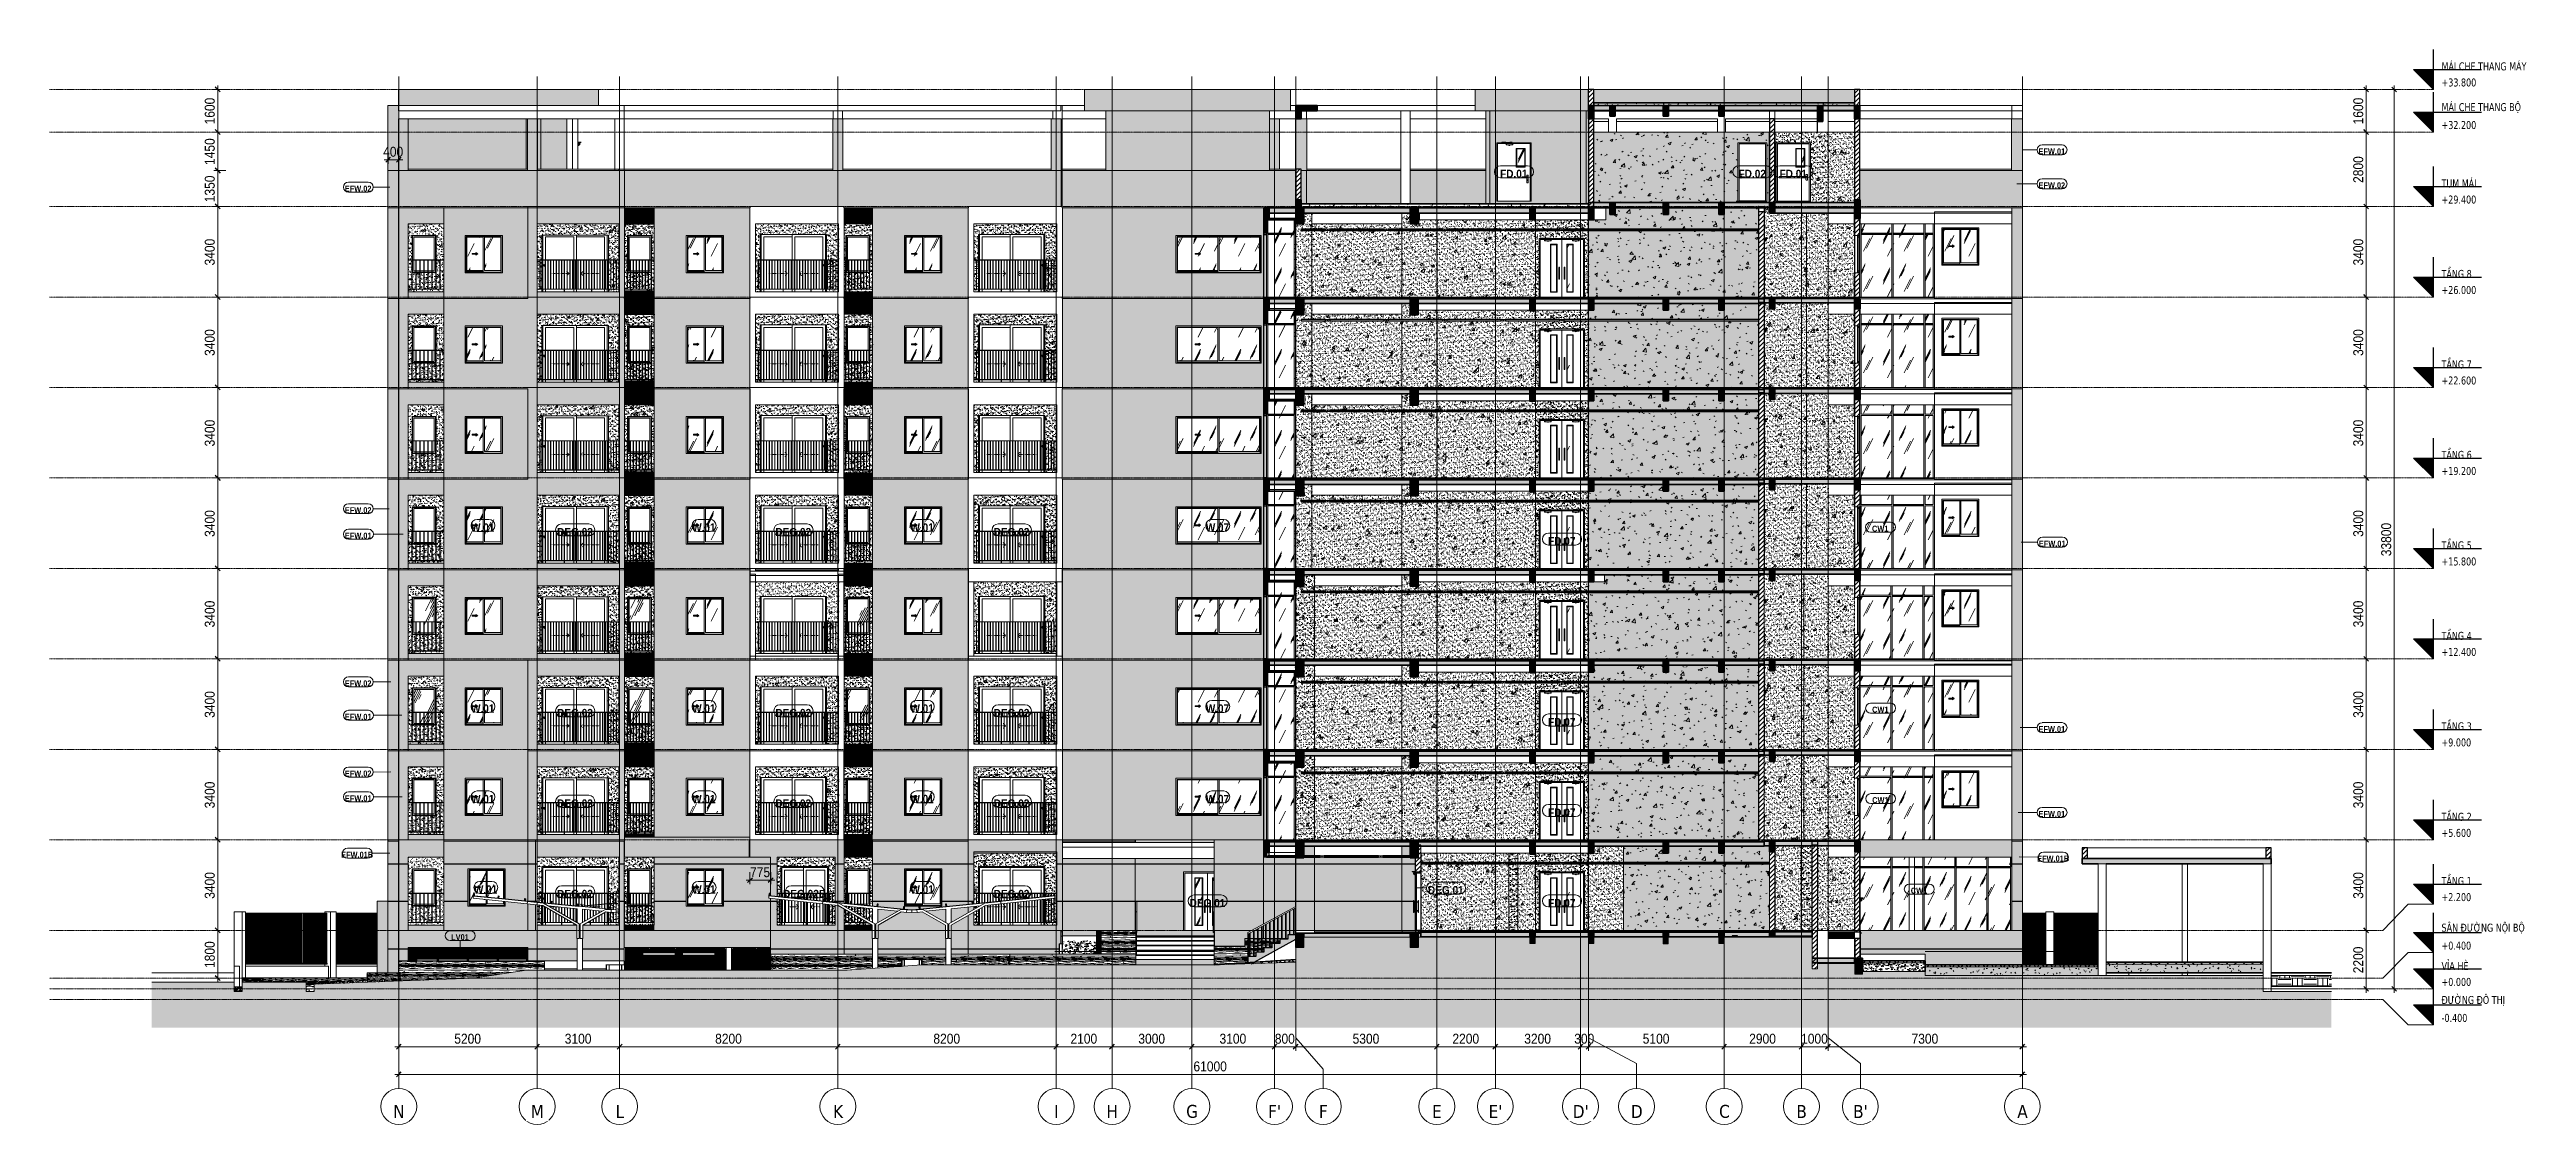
# Model space of a CAD drawing. Header units: millimetres. Extents: x 1240 to 198004, y -7796 to 35300.
# Drawn here: x 104944 to 198004, y -5094 to 35300 of the extents above; entities that cross this region are included whole.
import ezdxf

# ---------------------------------------------------------------- set-up
doc = ezdxf.new("R2010")
doc.units = ezdxf.units.MM
for name, pattern in [('1 NÉT CALL OUT', [6, 3, -3]), ('Centre', [31.75, 6.35, -4.7625, 15.875, -4.7625]), ('Dash', [6, 3, -3]), ('Dash 1_8_', [6.35, 3.175, -3.175]), ('Grid Line', [22.225, 12.7, -3.175, 3.175, -3.175])]:
    doc.linetypes.add(name, pattern=pattern)
for name, color, linetype, lineweight in [('0-2', 50, 'Continuous', 5), ('A-ANNO-DIMS', 211, 'Continuous', 9), ('A-ANNO-DIMS-150', 211, 'Continuous', 9), ('A-AREA', 32, 'Dash 1_8_', 9), ('A-CLNG', 13, 'Continuous', 9), ('A-CLNG-1', 13, 'Continuous', 25), ('A-CLNG-PATT-1', 13, 'Continuous', 9), ('A-DETL-GENF', 92, 'Continuous', 9), ('A-DETL-GENF-2', 92, '1 NÉT CALL OUT', 9), ('A-DETL-GENF-3', 9, 'Continuous', 9), ('A-DETL-THIN', 151, 'Continuous', 9), ('A-DOOR', 31, 'Continuous', 9), ('A-DOOR-1', 31, 'Continuous', 18), ('A-DOOR-FRAM', 31, 'Continuous', 9), ('A-DOOR-FRAM-1', 31, 'Continuous', 18), ('A-DOOR-HDLN', 31, 'Dash', 18), ('A-DOOR-IDEN', 31, 'Continuous', 9), ('A-FLOR', 192, 'Continuous', 9), ('A-FLOR-1', 10, 'Continuous', 35), ('A-FLOR-2', 7, 'Continuous', 9), ('A-FLOR-3', 192, 'Continuous', 35), ('A-FLOR-4', 192, 'Continuous', 18), ('A-FLOR-HRAL', 11, 'Continuous', 9), ('A-FLOR-HRAL-1', 253, 'Continuous', 9), ('A-FLOR-LEVL', 51, 'Continuous', 9), ('A-FLOR-LEVL-1', 51, 'Continuous', 25), ('A-FLOR-LEVL-2', 51, 'Centre', 9), ('A-FLOR-MCUT', 51, 'Continuous', 9), ('A-FLOR-PATT-1', 7, 'Continuous', 9), ('A-FLOR-PATT-3', 8, 'Continuous', 9), ('A-GLAZ', 151, 'Continuous', 9), ('A-GLAZ-1', 7, 'Continuous', 9), ('A-GLAZ-3', 7, '1 NÉT CALL OUT', 9), ('A-GLAZ-4', 55, '1 NÉT CALL OUT', 9), ('A-GLAZ-5', 151, 'Continuous', 18), ('A-GLAZ-CURT', 52, 'Continuous', 9), ('A-GLAZ-CURT-1', 52, 'Continuous', 18), ('A-GLAZ-CWMG', 51, 'Continuous', 9), ('A-GLAZ-CWMG-1', 51, 'Continuous', 25), ('A-GLAZ-IDEN', 152, 'Continuous', 9), ('A-WALL', 113, 'Continuous', 9), ('A-WALL-1', 113, 'Continuous', 25), ('A-WALL-2', 7, 'Continuous', 9), ('A-WALL-IDEN', 211, 'Continuous', 9), ('A-WALL-PATT-2', 9, 'Continuous', 9), ('A-WALL-PATT-3', 111, 'Continuous', 5), ('A-WALL-PATT-4', 111, 'Continuous', 9), ('C-PRKG', 70, 'Continuous', 9), ('C-PRKG-HDLN', 70, 'Dash', 9), ('E-LITE-EQPM', 33, 'Continuous', 9), ('I-WALL', 2, 'Continuous', 9), ('I-WALL-1', 7, 'Continuous', 9), ('I-WALL-2', 2, 'Continuous', 25), ('S-BEAM-1', 12, 'Continuous', 5), ('S-BEAM-2', 10, 'Continuous', 35), ('S-BEAM-3', 7, 'Continuous', 9), ('S-COLS', 52, 'Continuous', 9), ('S-COLS-1', 7, 'Continuous', 9), ('S-GRID', 1, 'Continuous', 9), ('S-GRID-1', 1, 'Grid Line', 9), ('S-GRID-IDEN', 1, 'Continuous', 9), ('S-STRS', 31, 'Continuous', 9), ('S-STRS-2', 31, 'Continuous', 25)]:
    doc.layers.add(name, color=color, linetype=linetype, lineweight=lineweight)
doc.styles.add('Arial_B', font='arialbd.ttf', dxfattribs={"width": 0.85, "height": 225})
doc.styles.add('Arial_B_1', font='arialbd.ttf', dxfattribs={"width": 0.85, "height": 315})
doc.styles.add('Arial_B_2', font='arialbd.ttf', dxfattribs={"width": 0.9, "height": 300})
doc.styles.add('Tahoma_B', font='tahomabd.ttf', dxfattribs={"width": 0.85, "height": 300})
doc.styles.add('Tahoma_B_1', font='tahomabd.ttf', dxfattribs={"height": 487.5})
doc.styles.add('UTM Avo', font='', dxfattribs={"width": 0.9, "height": 375})
doc.styles.get('UTM Avo').set_extended_font_data('UTM Avo')
doc.dimstyles.new('1_Dim_chi_tiet_2_5', dxfattribs={"dimscale": 304.8, "dimtxt": 374.737856, "dimasz": 0.590551, "dimexe": 0.492126, "dimexo": 0.0625, "dimgap": 0.049213, "dimtad": 1, "dimdec": 0, "dimrnd": 5, "dimzin": 0, "dimdsep": 46, "dimtxsty": 'UTM Avo', "dimblk1": 'OBLIQUE', "dimblk2": 'OBLIQUE', "dimsah": 1, "dimcen": 0.09, "dimdle": 0.492126, "dimazin": 0, "dimtfac": 1, "dimtdec": 4, "dimtix": 1, "dimtmove": 0, "dimatfit": 3, "dimfxl": 0.984252, "dimfxlon": 1, "dimtvp": 1, "dimtolj": 1, "dimtzin": 0, "dimarcsym": 2})
pattern_1 = [(50, (0, 0), (1093.104, -95.634), [114.3, -1257.3]), (355, (0, 0), (-211.457, 1146.341), [91.44, -1005.84]), (100.451, (91.1, -8), (881.656, 1050.7), [97.14, -1068.54]), (46.184, (0, 304.8), (1626.475, -252.257), [171.45, -1885.95]), (96.636, (135.5, 283.8), (1424.416, 1484.565), [145.71, -1602.81]), (351.184, (0, 304.8), (1424.43, 1484.55), [137.16, -1508.76]), (21, (152.4, 228.6), (909.686, -613.591), [114.3, -1257.3]), (326, (152.4, 228.6), (370.812, 1105.129), [91.44, -1005.84]), (71.451, (228.2, 177.5), (1280.503, 491.528), [97.14, -1068.54]), (37.5, (0, 0), (18.5313, 507.3303), [50.292, -943.356, 50.292, -970.788, -1009.65]), (37.5, (0, 0), (18.5313, 507.3303), [-2014.728, 50.292, -959.358]), (7.5, (0, 0), (400.9178, 601.0836), [50.292, -531.876, 50.292, -920.496, -384.81]), (7.5, (0, 0), (400.9178, 601.0836), [-1552.956, 50.292, -334.518]), (327.5, (-339.85, 0), (813.5452, -34.3737), [50.292, -330.708, 50.292, -1138.428, -1577.34]), (327.5, (-339.85, 0), (813.5452, -34.3737), [-1569.72, 50.292, -1527.048]), (317.5, (-492.25, 0), (888.7755, 152.56), [50.292, -445.008, 50.292, -739.14, -1120.14]), (317.5, (-492.25, 0), (888.7755, 152.56), [-1284.732, 50.292, -1069.848])]
pattern_2 = [(37.5, (0, 0), (-4.79953, 146.8239), [5.029, -110.795, 5.029, -124.511, -123.825]), (37.5, (0, 0), (-4.79953, 146.8239), [-245.364, 5.029, -118.796]), (7.5, (0, 0), (134.85743, 215.0472), [5.029, -57.455, 5.029, -99.365, -40.005]), (7.5, (0, 0), (134.85743, 215.0472), [-166.878, 5.029, -34.976]), (327.5, (-93.73, 0), (237.29776, 0.4316), [5.029, -33.071, 5.029, -132.131, -179.07]), (327.5, (-93.73, 0), (237.29776, 0.4316), [-175.26, 5.029, -174.041]), (317.5, (-93.73, 0), (229.06706, 66.87923), [5.029, -14.021, 5.029, -84.887, -102.87]), (317.5, (-93.73, 0), (229.06706, 66.87923), [-108.966, 5.029, -97.841])]
pattern_3 = [(63.435, (190.5, 95.2), (-766.75, 2300.242), [952.5, -571.5, 952.5, -571.5, -1211.71]), (63.435, (190.5, 95.2), (-766.75, 2300.242), [-3048, 381, -830.71]), (63.435, (142.9, 142.9), (-766.75, 2300.242), [762, -952.5, 571.5, -571.5, -1402.21]), (63.435, (142.9, 142.9), (-766.75, 2300.242), [-2857.5, 666.75, -735.46]), (63.435, (142.9, 285.8), (-766.75, 2300.242), [571.5, -1143, 381, -571.5, -1592.71]), (63.435, (142.9, 285.8), (-766.75, 2300.242), [-2667, 857.25, -735.46]), (63.435, (285.8, 142.9), (-766.75, 2300.242), [571.5, -1143, 476.25, -2068.96]), (63.435, (428.6, 285.8), (-766.75, 2300.242), [285.75, -1428.75, 190.5, -2354.71]), (63.435, (190.5, 523.9), (-766.75, 2300.242), [190.5, -1428.75, 190.5, -762, -1687.96]), (63.435, (190.5, 523.9), (-766.75, 2300.242), [-2571.75, 476.25, -1211.71]), (63.435, (1047.8, 381), (-766.75, 2300.242), [952.5, -1428.75, 1143, -754.51]), (63.435, (1047.8, 238.1), (-766.75, 2300.242), [1333.5, -952.5, 1428.75, -564.01]), (63.435, (1143, 285.8), (-766.75, 2300.242), [1524, -762, 1143, -830.71]), (63.435, (1285.9, 428.6), (-766.75, 2300.242), [952.5, -1333.5, 762, -1211.71]), (63.435, (1143, 714.4), (-766.75, 2300.242), [476.25, -1905, 571.5, -1306.96]), (63.435, (1428.8, 571.5), (-766.75, 2300.242), [381, -1905, 381, -1592.71])]
pattern_4 = [(45, (196301.1, 0), (-84.85281, 84.85281), [])]
pattern_5 = [(63.435, (1790.26, 104.33), (-0.0014, 1524.001), [532.463, -2875.304]), (63.435, (266.26, 104.33), (-0.0014, 1524.001), [532.463, -2875.304]), (63.435, (2519.8, 398.8), (-0.0014, 1524.001), [532.463, -2875.304]), (63.435, (995.8, 398.8), (-0.0014, 1524.001), [532.463, -2875.304]), (63.435, (2409.4, 294.83), (-0.0014, 1524.001), [532.463, -2875.304]), (63.435, (885.4, 294.83), (-0.0014, 1524.001), [532.463, -2875.304]), (63.435, (2296.8, 890.1), (-0.0014, 1524.001), [258.802, -3148.965]), (63.435, (772.8, 890.1), (-0.0014, 1524.001), [258.802, -3148.965]), (63.435, (2223.2, 797.95), (-0.0014, 1524.001), [532.463, -2875.304]), (63.435, (699.2, 797.95), (-0.0014, 1524.001), [532.463, -2875.304]), (63.435, (2236.2, 864.1), (-0.0014, 1524.001), [532.463, -2875.304]), (63.435, (712.2, 864.1), (-0.0014, 1524.001), [532.463, -2875.304]), (63.435, (1621.35, 573.94), (-0.0014, 1524.001), [532.463, -2875.304]), (63.435, (97.35, 573.94), (-0.0014, 1524.001), [532.463, -2875.304]), (63.435, (1634.34, 651.9), (-0.0014, 1524.001), [532.463, -2875.304]), (63.435, (110.34, 651.9), (-0.0014, 1524.001), [532.463, -2875.304]), (63.435, (1637.84, 708.1), (-0.0014, 1524.001), [532.463, -2875.304]), (63.435, (113.84, 708.1), (-0.0014, 1524.001), [532.463, -2875.304])]
pattern_6 = [(0, (196301.1, 0), (609.6, 152.4), [50.292, -406.908, 50.292, -406.908, -2438.4]), (0, (196301.1, 0), (609.6, 152.4), [-914.4, 50.292, -864.108, 50.292, -406.908, -1066.8]), (0, (196301.1, 0), (609.6, 152.4), [-2286, 50.292, -254.508, 50.292, -711.708]), (120, (196529.7, 76.2), (-436.78227, 451.72909), [50.292, -406.908, 50.292, -406.908, -2438.4]), (120, (196529.7, 76.2), (-436.78227, 451.72909), [-914.4, 50.292, -864.108, 50.292, -406.908, -1066.8]), (120, (196529.7, 76.2), (-436.78227, 451.72909), [-2286, 50.292, -254.508, 50.292, -711.708]), (240, (196605.9, 381), (-172.81773, -604.12909), [50.292, -406.908, 50.292, -406.908, -2438.4]), (240, (196605.9, 381), (-172.81773, -604.12909), [-914.4, 50.292, -864.108, 50.292, -406.908, -1066.8]), (240, (196605.9, 381), (-172.81773, -604.12909), [-2286, 50.292, -254.508, 50.292, -711.708])]
pattern_7 = [(45, (196301.1, 0), (-159.099, 159.099), []), (135, (196301.1, 0), (-159.099, -159.099), [])]
pattern_8 = [(63.435, (1790.26, 104.33), (-0.0014, 1524.001), [532.463, -2875.304]), (63.435, (266.26, 104.33), (-0.0014, 1524.001), [532.463, -2875.304]), (63.435, (2519.8, 398.8), (-0.0014, 1524.001), [532.463, -2875.304]), (63.435, (995.8, 398.8), (-0.0014, 1524.001), [532.463, -2875.304]), (63.435, (2409.4, 294.83), (-0.0014, 1524.001), [532.463, -2875.304]), (63.435, (885.4, 294.83), (-0.0014, 1524.001), [532.463, -2875.304]), (63.435, (2296.8, 890.1), (-0.0014, 1524.001), [258.802, -3148.965]), (63.435, (772.8, 890.1), (-0.0014, 1524.001), [258.802, -3148.965]), (63.435, (2223.2, 797.95), (-0.0014, 1524.001), [532.463, -2875.304]), (63.435, (699.2, 797.95), (-0.0014, 1524.001), [532.463, -2875.304]), (63.435, (2236.2, 864.1), (-0.0014, 1524.001), [532.463, -2875.304]), (63.435, (712.2, 864.1), (-0.0014, 1524.001), [532.463, -2875.304]), (63.435, (1621.35, 573.94), (-0.0014, 1524.001), [532.463, -2875.304]), (63.435, (97.35, 573.94), (-0.0014, 1524.001), [532.463, -2875.304]), (63.435, (1634.34, 651.9), (-0.0014, 1524.001), [532.463, -2875.304]), (63.435, (110.34, 651.9), (-0.0014, 1524.001), [532.463, -2875.304]), (63.435, (1637.84, 708.1), (-0.0014, 1524.001), [532.463, -2875.304]), (63.435, (113.84, 708.1), (-0.0014, 1524.001), [532.463, -2875.304])]
pattern_9 = [(63.435, (1790.26, 104.33), (-0.001, 1524.001), [532.463, -2875.304]), (63.435, (266.26, 104.33), (-0.001, 1524.001), [532.463, -2875.304]), (63.435, (2519.8, 398.8), (-0.001, 1524.001), [532.463, -2875.304]), (63.435, (995.8, 398.8), (-0.001, 1524.001), [532.463, -2875.304]), (63.435, (2409.4, 294.83), (-0.001, 1524.001), [532.463, -2875.304]), (63.435, (885.4, 294.83), (-0.001, 1524.001), [532.463, -2875.304]), (63.435, (2296.8, 890.1), (-0.001, 1524.001), [258.8, -3148.965]), (63.435, (772.8, 890.1), (-0.001, 1524.001), [258.8, -3148.965]), (63.435, (2223.2, 797.95), (-0.001, 1524.001), [532.463, -2875.304]), (63.435, (699.2, 797.95), (-0.001, 1524.001), [532.463, -2875.304]), (63.435, (2236.2, 864.1), (-0.001, 1524.001), [532.463, -2875.304]), (63.435, (712.2, 864.1), (-0.001, 1524.001), [532.463, -2875.304]), (63.435, (1621.35, 573.94), (-0.001, 1524.001), [532.463, -2875.304]), (63.435, (97.35, 573.94), (-0.001, 1524.001), [532.463, -2875.304]), (63.435, (1634.34, 651.9), (-0.001, 1524.001), [532.463, -2875.304]), (63.435, (110.34, 651.9), (-0.001, 1524.001), [532.463, -2875.304]), (63.435, (1637.84, 708.1), (-0.001, 1524.001), [532.463, -2875.304]), (63.435, (113.84, 708.1), (-0.001, 1524.001), [532.463, -2875.304])]
pattern_10 = [(0, (196301.1, 0), (1219.2, 304.8), [50.292, -864.108, 50.292, -864.108, -4876.8]), (0, (196301.1, 0), (1219.2, 304.8), [-1828.8, 50.292, -1778.508, 50.292, -864.108, -2133.6]), (0, (196301.1, 0), (1219.2, 304.8), [-4572, 50.292, -559.308, 50.292, -1473.708]), (120, (196758.3, 152.4), (-873.5645, 903.4582), [50.292, -864.108, 50.292, -864.108, -4876.8]), (120, (196758.3, 152.4), (-873.5645, 903.4582), [-1828.8, 50.292, -1778.508, 50.292, -864.108, -2133.6]), (120, (196758.3, 152.4), (-873.5645, 903.4582), [-4572, 50.292, -559.308, 50.292, -1473.708]), (240, (196910.7, 762), (-345.6355, -1208.2582), [50.292, -864.108, 50.292, -864.108, -4876.8]), (240, (196910.7, 762), (-345.6355, -1208.2582), [-1828.8, 50.292, -1778.508, 50.292, -864.108, -2133.6]), (240, (196910.7, 762), (-345.6355, -1208.2582), [-4572, 50.292, -559.308, 50.292, -1473.708])]
pattern_11 = [(50, (196301.1, 0), (273.276, -23.9091), [28.575, -314.325]), (355, (196301.1, 0), (-52.8646, 286.585), [22.86, -251.46]), (100.451, (196323.87, -2), (220.41384, 262.6745), [24.285, -267.135]), (46.184, (196301.1, 76.2), (406.6187, -63.0646), [42.862, -471.487]), (96.636, (196335, 70.94), (356.1042, 371.1414), [36.428, -400.703]), (351.184, (196301.1, 76.2), (356.1075, 371.138), [34.29, -377.19]), (21, (196339.2, 57.15), (227.4212, -153.39817), [28.575, -314.325]), (326, (196339.2, 57.15), (92.7027, 276.2822), [22.86, -251.46]), (71.451, (196358.15, 44.37), (320.1254, 122.8816), [24.285, -267.135]), (37.5, (196301.1, 0), (4.63248, 126.83261), [5.029, -243.383, 5.029, -250.241, -252.412]), (37.5, (196301.1, 0), (4.63248, 126.83261), [-503.682, 5.029, -247.383]), (7.5, (196301.1, 0), (100.22916, 150.27112), [5.029, -140.513, 5.029, -237.668, -96.202]), (7.5, (196301.1, 0), (100.22916, 150.27112), [-388.239, 5.029, -91.173]), (327.5, (196216.14, 0), (203.38684, -8.59348), [5.029, -90.221, 5.029, -292.151, -394.335]), (327.5, (196216.14, 0), (203.38684, -8.59348), [-392.43, 5.029, -389.306]), (317.5, (196178.04, 0), (222.1944, 38.13983), [5.029, -118.796, 5.029, -192.329, -280.035]), (317.5, (196178.04, 0), (222.1944, 38.13983), [-321.183, 5.029, -275.006])]
pattern_12 = [(37.5, (196301.1, 0), (-4.79953, 146.8239), [5.029, -110.795, 5.029, -124.511, -123.825]), (37.5, (196301.1, 0), (-4.79953, 146.8239), [-245.364, 5.029, -118.796]), (7.5, (196301.1, 0), (134.8574, 215.0472), [5.029, -57.455, 5.029, -99.365, -40.005]), (7.5, (196301.1, 0), (134.8574, 215.0472), [-166.878, 5.029, -34.976]), (327.5, (196207.37, 0), (237.29776, 0.4316), [5.029, -33.071, 5.029, -132.131, -179.07]), (327.5, (196207.37, 0), (237.29776, 0.4316), [-175.26, 5.029, -174.041]), (317.5, (196207.37, 0), (229.06706, 66.8792), [5.029, -14.021, 5.029, -84.887, -102.87]), (317.5, (196207.37, 0), (229.06706, 66.8792), [-108.966, 5.029, -97.841])]
pattern_13 = [(50, (196301.1, 0), (1093.104, -95.634), [114.3, -1257.3]), (355, (196301.1, 0), (-211.457, 1146.34), [91.44, -1005.84]), (100.451, (196392.2, -8), (881.656, 1050.7), [97.14, -1068.54]), (46.184, (196301.1, 304.8), (1626.475, -252.257), [171.45, -1885.95]), (96.636, (196436.6, 283.8), (1424.416, 1484.565), [145.71, -1602.81]), (351.184, (196301.1, 304.8), (1424.43, 1484.55), [137.16, -1508.76]), (21, (196453.5, 228.6), (909.686, -613.591), [114.3, -1257.3]), (326, (196453.5, 228.6), (370.812, 1105.13), [91.44, -1005.84]), (71.451, (196529.3, 177.5), (1280.503, 491.528), [97.14, -1068.54]), (37.5, (196301.1, 0), (18.5313, 507.3303), [50.292, -943.356, 50.292, -970.788, -1009.65]), (37.5, (196301.1, 0), (18.5313, 507.3303), [-2014.728, 50.292, -959.358]), (7.5, (196301.1, 0), (400.918, 601.0836), [50.292, -531.876, 50.292, -920.496, -384.81]), (7.5, (196301.1, 0), (400.918, 601.0836), [-1552.956, 50.292, -334.518]), (327.5, (195961.25, 0), (813.545, -34.3737), [50.292, -330.708, 50.292, -1138.428, -1577.34]), (327.5, (195961.25, 0), (813.545, -34.3737), [-1569.72, 50.292, -1527.048]), (317.5, (195808.85, 0), (888.7755, 152.56), [50.292, -445.008, 50.292, -739.14, -1120.14]), (317.5, (195808.85, 0), (888.7755, 152.56), [-1284.732, 50.292, -1069.848])]
pattern_14 = [(45, (196301.1, 0), (-79.5495, 79.5495), [])]
pattern_15 = [(349.695, (141208.765, 869.39), (3657.5982, -609.61005), [68.155, -6747.38]), (0, (141275.8, 857.2), (609.6, 609.6), [67.056, -542.544]), (18.435, (141342.88, 857.2), (1219.199, 609.6016), [57.83, -1869.893]), (172.875, (141397.74, 875.49), (4267.1994, -609.5991), [49.148, -4865.604]), (174.806, (141348.973, 881.584), (6096.00395, -609.5547), [67.333, -6665.92]), (194.036, (141281.92, 887.68), (-1828.802, -609.5924), [75.403, -2438.04]), (9.462, (141257.53, 869.39), (3048.005, 609.5835), [37.08, -3670.97]), (353.66, (141294.11, 875.49), (-4876.8008, 609.5835), [55.202, -5464.96]), (185.711, (141348.97, 869.39), (-5486.3951, -609.6394), [61.264, -6065.14]), (168.69, (141288.01, 863.3), (2438.4, -609.6026), [31.084, -3077.28]), (354.806, (141153.9, 863.296), (-6096.00395, 609.5547), [67.333, -6665.92]), (348.69, (141220.96, 857.2), (-2438.4, 609.6026), [62.167, -3046.194]), (0, (141281.9, 845), (609.6, 609.6), [73.15, -536.45]), (20.556, (141355.07, 845.01), (3048.0001, 1219.197), [52.084, -5156.34]), (3.814, (141403.837, 863.296), (8534.40115, 609.5889), [91.643, -9072.654]), (354.806, (141495.277, 869.39), (-6096.00395, 609.5547), [67.333, -6665.92]), (0, (141562.33, 863.3), (609.6, 609.6), [67.056, -542.544]), (5.194, (141019.79, 863.296), (6096.00395, 609.5547), [67.333, -6665.92]), (354.806, (141086.845, 869.39), (-6096.00395, 609.5547), [67.333, -6665.92]), (0, (141019.8, 875.5), (609.6, 609.6), [36.576, -573.024]), (5.194, (141056.365, 875.49), (6096.00395, 609.5547), [67.333, -6665.92]), (0, (141123.4, 881.6), (609.6, 609.6), [60.96, -548.64]), (10.305, (141184.38, 881.584), (-3657.5982, -609.61005), [68.155, -6747.38]), (5.194, (141251.437, 893.776), (6096.00395, 609.5547), [67.333, -6665.92]), (354.806, (141318.493, 899.87), (-6096.00395, 609.5547), [67.333, -6665.92]), (354.806, (141385.55, 893.776), (-6096.00395, 609.5547), [67.333, -6665.92]), (351.87, (141452.605, 887.68), (-3657.6004, 609.5929), [86.21, -4224.31]), (0, (141537.95, 875.5), (609.6, 609.6), [91.44, -518.16]), (347.471, (141513.565, 509.73), (3047.9989, -609.6108), [56.202, -5564.033]), (354.289, (141568.43, 497.536), (-5486.3951, 609.6394), [61.264, -6065.14]), (8.13, (141513.565, 509.73), (3657.6004, 609.5929), [43.105, -4267.42]), (9.462, (141556.24, 515.82), (3048.005, 609.5835), [74.16, -3633.89]), (0, (141019.8, 528), (609.6, 609.6), [73.15, -536.45]), (350.538, (141092.94, 528.02), (-3048.005, 609.5835), [37.08, -3670.97]), (201.801, (141129.52, 521.92), (1828.8045, 609.5868), [32.83, -3249.97]), (192.995, (141099.037, 509.73), (5486.39314, 1219.23746), [81.33, -8051.747]), (352.875, (141580.62, 509.73), (-4267.1994, 609.5991), [49.15, -4865.604]), (7.125, (141580.62, 509.73), (4267.1994, 609.5991), [49.15, -4865.604]), (0, (141019.8, 515.8), (609.6, 609.6), [48.77, -560.83]), (194.036, (141068.56, 515.82), (-1828.802, -609.5924), [50.27, -2463.177]), (356.633, (141153.9, 534.112), (-9753.5944, 609.69188), [103.81, -10277.302]), (357.709, (141257.533, 528.016), (-14630.39665, 609.69909), [152.522, -15099.665]), (3.18, (141409.933, 521.92), (10363.1983, 609.6312), [109.897, -10879.823]), (9.462, (141519.66, 528.02), (3048.005, 609.5835), [111.24, -3596.81]), (10.305, (141019.79, 473.15), (-3657.5982, -609.61005), [68.155, -6747.38]), (15.945, (141086.845, 485.34), (-2438.4042, -609.5832), [88.76, -4349.196]), (0, (141172.2, 509.7), (609.6, 609.6), [79.25, -530.35]), (351.87, (141251.44, 509.73), (-3657.6004, 609.5929), [86.21, -4224.31]), (3.576, (141336.78, 497.536), (9144.00297, 609.5468), [97.726, -9674.906]), (351.254, (141434.317, 503.63), (4267.20096, -609.58783), [80.18, -7937.856]), (345.964, (141513.57, 491.44), (-1828.802, 609.5924), [75.403, -2438.04]), (0, (141586.7, 473.15), (609.6, 609.6), [42.67, -566.93]), (174.806, (141153.9, 534.11), (6096.00395, -609.5547), [134.665, -6598.587]), (355.236, (141019.79, 570.69), (-6705.59647, 609.64143), [146.81, -7193.745]), (0, (141166.1, 558.5), (609.6, 609.6), [140.21, -469.39]), (4.086, (141306.3, 558.496), (7924.79503, 609.65274), [171.123, -8385.02]), (0, (141477, 570.7), (609.6, 609.6), [152.4, -457.2]), (7.125, (141019.79, 442.67), (4267.1994, 609.5991), [147.443, -4767.31]), (6.34, (141166.09, 460.96), (4876.8008, 609.5835), [110.403, -5409.758]), (357.51, (141275.82, 473.152), (-13411.19697, 609.70439), [140.34, -13893.706]), (353.48, (141416.029, 467.056), (-15849.59217, 1828.85517), [214.749, -21260.135]), (3.013, (141019.79, 838.912), (10972.79715, 609.6408), [115.984, -11482.446]), (351.87, (141135.61, 845.01), (-3657.6004, 609.5929), [129.316, -4181.21]), (357.614, (141263.63, 826.72), (-14020.79943, 609.61372), [146.431, -14496.664]), (10.62, (141409.933, 820.624), (-6705.59246, -1219.23973), [99.236, -9824.334]), (0, (141507.47, 838.9), (609.6, 609.6), [121.92, -487.68]), (356.82, (141019.79, 912.064), (-10363.1983, 609.6312), [109.897, -10879.823]), (6.009, (141129.517, 905.968), (-6095.999, -609.59918), [116.464, -11529.93]), (6.71, (141245.34, 918.16), (-5486.39734, -609.61573), [104.346, -10330.325]), (354.289, (141348.97, 930.35), (-5486.3951, 609.6394), [122.528, -6003.877]), (347.905, (141470.893, 918.16), (-5486.39487, 1219.22295), [87.28, -8640.862]), (9.462, (141556.24, 899.87), (3048.005, 609.5835), [74.16, -3633.89]), (3.814, (141019.79, 796.24), (8534.40115, 609.5889), [91.643, -9072.654]), (347.196, (141111.23, 802.336), (-7924.80896, 1828.76326), [137.532, -13615.67]), (0, (141245.34, 771.86), (609.6, 609.6), [152.4, -457.2]), (5.44, (141397.74, 771.856), (-6705.6025, -609.56085), [128.595, -12730.932]), (6.71, (141525.757, 784.048), (-5486.39734, -609.61573), [104.346, -10330.325]), (0, (141019.8, 954.74), (609.6, 609.6), [103.63, -505.97]), (8.13, (141123.42, 954.74), (3657.6004, 609.5929), [172.42, -4138.1]), (357.614, (141294.11, 979.12), (-14020.79943, 609.61372), [146.431, -14496.664]), (354.472, (141440.413, 973.024), (12801.59101, -1219.3029), [189.859, -18796.025]), (6.843, (141019.79, 400), (-10363.19504, -1219.24128), [153.494, -15195.842]), (0, (141172.2, 418.3), (609.6, 609.6), [170.69, -438.91]), (356.348, (141342.877, 418.288), (-18897.604963, 1219.126665), [287.095, -28422.422]), (0, (141019.8, 613.36), (609.6, 609.6), [146.304, -463.296]), (4.764, (141166.093, 613.36), (6705.59647, 609.64143), [146.81, -7193.745]), (358.152, (141312.397, 625.552), (-18287.99624, 609.72412), [189.074, -18718.355]), (357.274, (141501.373, 619.456), (-12192.00424, 609.53415), [128.16, -12687.945]), (354.806, (141019.79, 710.896), (-6096.00395, 609.5547), [134.665, -6598.587]), (0, (141153.9, 698.7), (609.6, 609.6), [195.07, -414.53]), (1.909, (141348.973, 698.704), (17678.40105, 609.55323), [182.982, -18115.176]), (3.576, (141531.853, 704.8), (9144.00297, 609.5468), [97.726, -9674.906])]

msp = doc.modelspace()

# ---------------------------------------------------------------- texts
at = {"layer": 'A-DOOR-IDEN', "char_height": 300, "attachment_point": 5, "line_spacing_factor": 0.936439, "style": 'Arial_B_2'}
for s, insert, width in [('\\pt6.75,13.5,20.25,27,33.75,40.5,47.25,54,60.75,67.5,74.25,81,87.75,94.5,101.25,108,114.75,121.5,128.25,135,141.75,148.5,155.25,162,168.75,175.5,182.25,189,195.75,202.5,209.25,216;FD.01', (159956.1, 30630.1), 1054.35), ('\\pt6.75,13.5,20.25,27,33.75,40.5,47.25,54,60.75,67.5,74.25,81,87.75,94.5,101.25,108,114.75,121.5,128.25,135,141.75,148.5,155.25,162,168.75,175.5,182.25,189,195.75,202.5,209.25,216;FD.02', (168916.1, 30630.1), 1054.35), ('\\pt6.75,13.5,20.25,27,33.75,40.5,47.25,54,60.75,67.5,74.25,81,87.75,94.5,101.25,108,114.75,121.5,128.25,135,141.75,148.5,155.25,162,168.75,175.5,182.25,189,195.75,202.5,209.25,216;FD.01', (170456.1, 30630.1), 1054.35), ('\\pt6.75,13.5,20.25,27,33.75,40.5,47.25,54,60.75,67.5,74.25,81,87.75,94.5,101.25,108,114.75,121.5,128.25,135,141.75,148.5,155.25,162,168.75,175.5,182.25,189,195.75,202.5,209.25,216;DEG.02', (124686.2, 17170), 1375.65), ('\\pt6.75,13.5,20.25,27,33.75,40.5,47.25,54,60.75,67.5,74.25,81,87.75,94.5,101.25,108,114.75,121.5,128.25,135,141.75,148.5,155.25,162,168.75,175.5,182.25,189,195.75,202.5,209.25,216;DEG.02', (132887.7, 17170), 1375.65), ('\\pt6.75,13.5,20.25,27,33.75,40.5,47.25,54,60.75,67.5,74.25,81,87.75,94.5,101.25,108,114.75,121.5,128.25,135,141.75,148.5,155.25,162,168.75,175.5,182.25,189,195.75,202.5,209.25,216;DEG.02', (141087.7, 17170), 1375.65), ('\\pt6.75,13.5,20.25,27,33.75,40.5,47.25,54,60.75,67.5,74.25,81,87.75,94.5,101.25,108,114.75,121.5,128.25,135,141.75,148.5,155.25,162,168.75,175.5,182.25,189,195.75,202.5,209.25,216;FD.07', (161760.7, 16827.6), 1054.35), ('\\pt6.75,13.5,20.25,27,33.75,40.5,47.25,54,60.75,67.5,74.25,81,87.75,94.5,101.25,108,114.75,121.5,128.25,135,141.75,148.5,155.25,162,168.75,175.5,182.25,189,195.75,202.5,209.25,216;DEG.02', (124686.2, 10370), 1375.65), ('\\pt6.75,13.5,20.25,27,33.75,40.5,47.25,54,60.75,67.5,74.25,81,87.75,94.5,101.25,108,114.75,121.5,128.25,135,141.75,148.5,155.25,162,168.75,175.5,182.25,189,195.75,202.5,209.25,216;DEG.02', (132887.7, 10370), 1375.65), ('\\pt6.75,13.5,20.25,27,33.75,40.5,47.25,54,60.75,67.5,74.25,81,87.75,94.5,101.25,108,114.75,121.5,128.25,135,141.75,148.5,155.25,162,168.75,175.5,182.25,189,195.75,202.5,209.25,216;DEG.02', (141087.7, 10370), 1375.65), ('\\pt6.75,13.5,20.25,27,33.75,40.5,47.25,54,60.75,67.5,74.25,81,87.75,94.5,101.25,108,114.75,121.5,128.25,135,141.75,148.5,155.25,162,168.75,175.5,182.25,189,195.75,202.5,209.25,216;FD.07', (161760.7, 10027.6), 1054.35), ('\\pt6.75,13.5,20.25,27,33.75,40.5,47.25,54,60.75,67.5,74.25,81,87.75,94.5,101.25,108,114.75,121.5,128.25,135,141.75,148.5,155.25,162,168.75,175.5,182.25,189,195.75,202.5,209.25,216;DEG.02', (124686.2, 6970), 1375.65), ('\\pt6.75,13.5,20.25,27,33.75,40.5,47.25,54,60.75,67.5,74.25,81,87.75,94.5,101.25,108,114.75,121.5,128.25,135,141.75,148.5,155.25,162,168.75,175.5,182.25,189,195.75,202.5,209.25,216;DEG.02', (132887.7, 6970), 1375.65), ('\\pt6.75,13.5,20.25,27,33.75,40.5,47.25,54,60.75,67.5,74.25,81,87.75,94.5,101.25,108,114.75,121.5,128.25,135,141.75,148.5,155.25,162,168.75,175.5,182.25,189,195.75,202.5,209.25,216;DEG.02', (141087.7, 6970), 1375.65), ('\\pt6.75,13.5,20.25,27,33.75,40.5,47.25,54,60.75,67.5,74.25,81,87.75,94.5,101.25,108,114.75,121.5,128.25,135,141.75,148.5,155.25,162,168.75,175.5,182.25,189,195.75,202.5,209.25,216;FD.07', (161760.7, 6627.6), 1054.35), ('\\pt6.75,13.5,20.25,27,33.75,40.5,47.25,54,60.75,67.5,74.25,81,87.75,94.5,101.25,108,114.75,121.5,128.25,135,141.75,148.5,155.25,162,168.75,175.5,182.25,189,195.75,202.5,209.25,216;DEG.02', (124686.2, 3570), 1375.65), ('\\pt6.75,13.5,20.25,27,33.75,40.5,47.25,54,60.75,67.5,74.25,81,87.75,94.5,101.25,108,114.75,121.5,128.25,135,141.75,148.5,155.25,162,168.75,175.5,182.25,189,195.75,202.5,209.25,216;DEG.02B', (133312.7, 3570), 1652.4), ('\\pt6.75,13.5,20.25,27,33.75,40.5,47.25,54,60.75,67.5,74.25,81,87.75,94.5,101.25,108,114.75,121.5,128.25,135,141.75,148.5,155.25,162,168.75,175.5,182.25,189,195.75,202.5,209.25,216;DEG.02', (141087.7, 3570), 1375.65), ('\\pt6.75,13.5,20.25,27,33.75,40.5,47.25,54,60.75,67.5,74.25,81,87.75,94.5,101.25,108,114.75,121.5,128.25,135,141.75,148.5,155.25,162,168.75,175.5,182.25,189,195.75,202.5,209.25,216;DEG.01', (157403.9, 3712.4), 1375.65), ('\\pt6.75,13.5,20.25,27,33.75,40.5,47.25,54,60.75,67.5,74.25,81,87.75,94.5,101.25,108,114.75,121.5,128.25,135,141.75,148.5,155.25,162,168.75,175.5,182.25,189,195.75,202.5,209.25,216;DEG.01', (148449.4, 3227.6), 1375.65), ('\\pt6.75,13.5,20.25,27,33.75,40.5,47.25,54,60.75,67.5,74.25,81,87.75,94.5,101.25,108,114.75,121.5,128.25,135,141.75,148.5,155.25,162,168.75,175.5,182.25,189,195.75,202.5,209.25,216;FD.07', (161760.7, 3227.6), 1054.35)]:
    msp.add_mtext(s, dxfattribs=dict(at, insert=insert, width=width))
at = {"layer": 'A-FLOR-LEVL', "char_height": 300, "line_spacing_factor": 0.996129, "style": 'Tahoma_B'}
for s, insert, width, attachment_point in [('\\pt1530,3060,4590,6120,7650,9180,10710,12240,13770,15300,16830,18360,19890,21420,22950,24480,26010,27540,29070,30600,32130,33660,35190,36720,38250,39780,41310,42840,44370,45900,47430,48960;MÁI CHE THANG MÁY', (194813.1, 34511.5), 3921.9, 7), ('\\pt637.5,1275,1912.5,2550,3187.5,3825,4462.5,5100,5737.5,6375,7012.5,7650,8287.5,8925,9562.5,10200,10837.5,11475,12112.5,12750,13387.5,14025,14662.5,15300,15937.5,16575,17212.5,17850,18487.5,19125,19762.5,20400;+33.800', (194813.1, 34212.6), 1551.675, 1), ('\\pt1530,3060,4590,6120,7650,9180,10710,12240,13770,15300,16830,18360,19890,21420,22950,24480,26010,27540,29070,30600,32130,33660,35190,36720,38250,39780,41310,42840,44370,45900,47430,48960;MÁI CHE THANG BỘ', (194813.1, 32911.5), 3643.95, 7), ('\\pt637.5,1275,1912.5,2550,3187.5,3825,4462.5,5100,5737.5,6375,7012.5,7650,8287.5,8925,9562.5,10200,10837.5,11475,12112.5,12750,13387.5,14025,14662.5,15300,15937.5,16575,17212.5,17850,18487.5,19125,19762.5,20400;+32.200', (194813.1, 32612.6), 1551.675, 1), ('\\pt1530,3060,4590,6120,7650,9180,10710,12240,13770,15300,16830,18360,19890,21420,22950,24480,26010,27540,29070,30600,32130,33660,35190,36720,38250,39780,41310,42840,44370,45900,47430,48960;TUM MÁI', (194813.1, 30111.5), 1670.25, 7), ('\\pt637.5,1275,1912.5,2550,3187.5,3825,4462.5,5100,5737.5,6375,7012.5,7650,8287.5,8925,9562.5,10200,10837.5,11475,12112.5,12750,13387.5,14025,14662.5,15300,15937.5,16575,17212.5,17850,18487.5,19125,19762.5,20400;+29.400', (194813.1, 29812.6), 1551.675, 1), ('\\pt1530,3060,4590,6120,7650,9180,10710,12240,13770,15300,16830,18360,19890,21420,22950,24480,26010,27540,29070,30600,32130,33660,35190,36720,38250,39780,41310,42840,44370,45900,47430,48960;TẦNG 8', (194813.1, 26711.5), 1357.875, 7), ('\\pt637.5,1275,1912.5,2550,3187.5,3825,4462.5,5100,5737.5,6375,7012.5,7650,8287.5,8925,9562.5,10200,10837.5,11475,12112.5,12750,13387.5,14025,14662.5,15300,15937.5,16575,17212.5,17850,18487.5,19125,19762.5,20400;+26.000', (194813.1, 26412.6), 1551.675, 1), ('\\pt1530,3060,4590,6120,7650,9180,10710,12240,13770,15300,16830,18360,19890,21420,22950,24480,26010,27540,29070,30600,32130,33660,35190,36720,38250,39780,41310,42840,44370,45900,47430,48960;TẦNG 7', (194813.1, 23311.5), 1357.875, 7), ('\\pt637.5,1275,1912.5,2550,3187.5,3825,4462.5,5100,5737.5,6375,7012.5,7650,8287.5,8925,9562.5,10200,10837.5,11475,12112.5,12750,13387.5,14025,14662.5,15300,15937.5,16575,17212.5,17850,18487.5,19125,19762.5,20400;+22.600', (194813.1, 23012.6), 1551.675, 1), ('\\pt1530,3060,4590,6120,7650,9180,10710,12240,13770,15300,16830,18360,19890,21420,22950,24480,26010,27540,29070,30600,32130,33660,35190,36720,38250,39780,41310,42840,44370,45900,47430,48960;TẦNG 6', (194813.1, 19911.5), 1357.875, 7), ('\\pt637.5,1275,1912.5,2550,3187.5,3825,4462.5,5100,5737.5,6375,7012.5,7650,8287.5,8925,9562.5,10200,10837.5,11475,12112.5,12750,13387.5,14025,14662.5,15300,15937.5,16575,17212.5,17850,18487.5,19125,19762.5,20400;+19.200', (194813.1, 19612.6), 1551.675, 1), ('\\pt1530,3060,4590,6120,7650,9180,10710,12240,13770,15300,16830,18360,19890,21420,22950,24480,26010,27540,29070,30600,32130,33660,35190,36720,38250,39780,41310,42840,44370,45900,47430,48960;TẦNG 5', (194813.1, 16511.5), 1357.875, 7), ('\\pt637.5,1275,1912.5,2550,3187.5,3825,4462.5,5100,5737.5,6375,7012.5,7650,8287.5,8925,9562.5,10200,10837.5,11475,12112.5,12750,13387.5,14025,14662.5,15300,15937.5,16575,17212.5,17850,18487.5,19125,19762.5,20400;+15.800', (194813.1, 16212.6), 1551.675, 1), ('\\pt1530,3060,4590,6120,7650,9180,10710,12240,13770,15300,16830,18360,19890,21420,22950,24480,26010,27540,29070,30600,32130,33660,35190,36720,38250,39780,41310,42840,44370,45900,47430,48960;TẦNG 4', (194813.1, 13111.5), 1357.875, 7), ('\\pt637.5,1275,1912.5,2550,3187.5,3825,4462.5,5100,5737.5,6375,7012.5,7650,8287.5,8925,9562.5,10200,10837.5,11475,12112.5,12750,13387.5,14025,14662.5,15300,15937.5,16575,17212.5,17850,18487.5,19125,19762.5,20400;+12.400', (194813.1, 12812.6), 1551.675, 1), ('\\pt1530,3060,4590,6120,7650,9180,10710,12240,13770,15300,16830,18360,19890,21420,22950,24480,26010,27540,29070,30600,32130,33660,35190,36720,38250,39780,41310,42840,44370,45900,47430,48960;TẦNG 3', (194813.1, 9711.5), 1357.875, 7), ('\\pt637.5,1275,1912.5,2550,3187.5,3825,4462.5,5100,5737.5,6375,7012.5,7650,8287.5,8925,9562.5,10200,10837.5,11475,12112.5,12750,13387.5,14025,14662.5,15300,15937.5,16575,17212.5,17850,18487.5,19125,19762.5,20400;+9.000', (194813.1, 9412.6), 1324.725, 1), ('\\pt1530,3060,4590,6120,7650,9180,10710,12240,13770,15300,16830,18360,19890,21420,22950,24480,26010,27540,29070,30600,32130,33660,35190,36720,38250,39780,41310,42840,44370,45900,47430,48960;TẦNG 2', (194813.1, 6311.5), 1357.875, 7), ('\\pt637.5,1275,1912.5,2550,3187.5,3825,4462.5,5100,5737.5,6375,7012.5,7650,8287.5,8925,9562.5,10200,10837.5,11475,12112.5,12750,13387.5,14025,14662.5,15300,15937.5,16575,17212.5,17850,18487.5,19125,19762.5,20400;+5.600', (194813.1, 6012.6), 1324.725, 1), ('\\pt1530,3060,4590,6120,7650,9180,10710,12240,13770,15300,16830,18360,19890,21420,22950,24480,26010,27540,29070,30600,32130,33660,35190,36720,38250,39780,41310,42840,44370,45900,47430,48960;TẦNG 1', (194813.1, 3898.9), 1357.875, 7), ('\\pt637.5,1275,1912.5,2550,3187.5,3825,4462.5,5100,5737.5,6375,7012.5,7650,8287.5,8925,9562.5,10200,10837.5,11475,12112.5,12750,13387.5,14025,14662.5,15300,15937.5,16575,17212.5,17850,18487.5,19125,19762.5,20400;+2.200', (194813.1, 3600.1), 1324.725, 1), ('\\pt1530,3060,4590,6120,7650,9180,10710,12240,13770,15300,16830,18360,19890,21420,22950,24480,26010,27540,29070,30600,32130,33660,35190,36720,38250,39780,41310,42840,44370,45900,47430,48960;SÂN ĐƯỜNG NỘI BỘ', (194813.1, 2075.3), 3770.175, 7), ('\\pt1530,3060,4590,6120,7650,9180,10710,12240,13770,15300,16830,18360,19890,21420,22950,24480,26010,27540,29070,30600,32130,33660,35190,36720,38250,39780,41310,42840,44370,45900,47430,48960;VỈA HÈ', (194813.1, 711.5), 1282.65, 7), ('\\pt637.5,1275,1912.5,2550,3187.5,3825,4462.5,5100,5737.5,6375,7012.5,7650,8287.5,8925,9562.5,10200,10837.5,11475,12112.5,12750,13387.5,14025,14662.5,15300,15937.5,16575,17212.5,17850,18487.5,19125,19762.5,20400;+0.400', (194813.1, 1776.4), 1324.725, 1), ('\\pt637.5,1275,1912.5,2550,3187.5,3825,4462.5,5100,5737.5,6375,7012.5,7650,8287.5,8925,9562.5,10200,10837.5,11475,12112.5,12750,13387.5,14025,14662.5,15300,15937.5,16575,17212.5,17850,18487.5,19125,19762.5,20400;+0.000', (194813.1, 412.6), 1324.725, 1), ('\\pt1530,3060,4590,6120,7650,9180,10710,12240,13770,15300,16830,18360,19890,21420,22950,24480,26010,27540,29070,30600,32130,33660,35190,36720,38250,39780,41310,42840,44370,45900,47430,48960;ĐƯỜNG ĐÔ THỊ', (194813.1, -641), 2876.4, 7), ('\\pt637.5,1275,1912.5,2550,3187.5,3825,4462.5,5100,5737.5,6375,7012.5,7650,8287.5,8925,9562.5,10200,10837.5,11475,12112.5,12750,13387.5,14025,14662.5,15300,15937.5,16575,17212.5,17850,18487.5,19125,19762.5,20400;-0.400', (194813.1, -939.9), 1189.575, 1)]:
    msp.add_mtext(s, dxfattribs=dict(at, insert=insert, width=width, attachment_point=attachment_point))
at = {"layer": 'A-GLAZ-IDEN', "char_height": 315, "width": 902.7, "attachment_point": 5, "line_spacing_factor": 0.936439, "style": 'Arial_B_1'}
for s, insert in [('\\pt6.3756,12.7512,19.12365,25.49925,31.87485,38.25045,44.62605,50.9985,57.3741,63.7497,70.1253,76.5009,82.8765,89.24895,95.62455,102.00015,108.37575,114.75135,121.1238,127.4994,133.875,140.2506,146.6262,152.99865,159.37425,165.74985,172.12545,178.50105,184.8735,191.2491,197.6247,204.0003;W.01', (121220.3, 17332.5)), ('\\pt6.3756,12.7512,19.12365,25.49925,31.87485,38.25045,44.62605,50.9985,57.3741,63.7497,70.1253,76.5009,82.8765,89.24895,95.62455,102.00015,108.37575,114.75135,121.1238,127.4994,133.875,140.2506,146.6262,152.99865,159.37425,165.74985,172.12545,178.50105,184.8735,191.2491,197.6247,204.0003;W.01', (129527.2, 17332.5)), ('\\pt6.3756,12.7512,19.12365,25.49925,31.87485,38.25045,44.62605,50.9985,57.3741,63.7497,70.1253,76.5009,82.8765,89.24895,95.62455,102.00015,108.37575,114.75135,121.1238,127.4994,133.875,140.2506,146.6262,152.99865,159.37425,165.74985,172.12545,178.50105,184.8735,191.2491,197.6247,204.0003;W.01', (137727.2, 17332.5)), ('\\pt6.3756,12.7512,19.12365,25.49925,31.87485,38.25045,44.62605,50.9985,57.3741,63.7497,70.1253,76.5009,82.8765,89.24895,95.62455,102.00015,108.37575,114.75135,121.1238,127.4994,133.875,140.2506,146.6262,152.99865,159.37425,165.74985,172.12545,178.50105,184.8735,191.2491,197.6247,204.0003;W.07', (148825.1, 17332.5)), ('\\pt6.3756,12.7512,19.12365,25.49925,31.87485,38.25045,44.62605,50.9985,57.3741,63.7497,70.1253,76.5009,82.8765,89.24895,95.62455,102.00015,108.37575,114.75135,121.1238,127.4994,133.875,140.2506,146.6262,152.99865,159.37425,165.74985,172.12545,178.50105,184.8735,191.2491,197.6247,204.0003;W.01', (121220.3, 10532.5)), ('\\pt6.3756,12.7512,19.12365,25.49925,31.87485,38.25045,44.62605,50.9985,57.3741,63.7497,70.1253,76.5009,82.8765,89.24895,95.62455,102.00015,108.37575,114.75135,121.1238,127.4994,133.875,140.2506,146.6262,152.99865,159.37425,165.74985,172.12545,178.50105,184.8735,191.2491,197.6247,204.0003;W.01', (129527.2, 10532.5)), ('\\pt6.3756,12.7512,19.12365,25.49925,31.87485,38.25045,44.62605,50.9985,57.3741,63.7497,70.1253,76.5009,82.8765,89.24895,95.62455,102.00015,108.37575,114.75135,121.1238,127.4994,133.875,140.2506,146.6262,152.99865,159.37425,165.74985,172.12545,178.50105,184.8735,191.2491,197.6247,204.0003;W.01', (137727.2, 10532.5)), ('\\pt6.3756,12.7512,19.12365,25.49925,31.87485,38.25045,44.62605,50.9985,57.3741,63.7497,70.1253,76.5009,82.8765,89.24895,95.62455,102.00015,108.37575,114.75135,121.1238,127.4994,133.875,140.2506,146.6262,152.99865,159.37425,165.74985,172.12545,178.50105,184.8735,191.2491,197.6247,204.0003;W.07', (148825.1, 10532.5)), ('\\pt6.3756,12.7512,19.12365,25.49925,31.87485,38.25045,44.62605,50.9985,57.3741,63.7497,70.1253,76.5009,82.8765,89.24895,95.62455,102.00015,108.37575,114.75135,121.1238,127.4994,133.875,140.2506,146.6262,152.99865,159.37425,165.74985,172.12545,178.50105,184.8735,191.2491,197.6247,204.0003;W.01', (121220.3, 7132.5)), ('\\pt6.3756,12.7512,19.12365,25.49925,31.87485,38.25045,44.62605,50.9985,57.3741,63.7497,70.1253,76.5009,82.8765,89.24895,95.62455,102.00015,108.37575,114.75135,121.1238,127.4994,133.875,140.2506,146.6262,152.99865,159.37425,165.74985,172.12545,178.50105,184.8735,191.2491,197.6247,204.0003;W.01', (129527.2, 7132.5)), ('\\pt6.3756,12.7512,19.12365,25.49925,31.87485,38.25045,44.62605,50.9985,57.3741,63.7497,70.1253,76.5009,82.8765,89.24895,95.62455,102.00015,108.37575,114.75135,121.1238,127.4994,133.875,140.2506,146.6262,152.99865,159.37425,165.74985,172.12545,178.50105,184.8735,191.2491,197.6247,204.0003;W.01', (137727.2, 7132.5)), ('\\pt6.3756,12.7512,19.12365,25.49925,31.87485,38.25045,44.62605,50.9985,57.3741,63.7497,70.1253,76.5009,82.8765,89.24895,95.62455,102.00015,108.37575,114.75135,121.1238,127.4994,133.875,140.2506,146.6262,152.99865,159.37425,165.74985,172.12545,178.50105,184.8735,191.2491,197.6247,204.0003;W.07', (148825.1, 7132.5)), ('\\pt6.3756,12.7512,19.12365,25.49925,31.87485,38.25045,44.62605,50.9985,57.3741,63.7497,70.1253,76.5009,82.8765,89.24895,95.62455,102.00015,108.37575,114.75135,121.1238,127.4994,133.875,140.2506,146.6262,152.99865,159.37425,165.74985,172.12545,178.50105,184.8735,191.2491,197.6247,204.0003;W.01', (121327.2, 3732.5)), ('\\pt6.3756,12.7512,19.12365,25.49925,31.87485,38.25045,44.62605,50.9985,57.3741,63.7497,70.1253,76.5009,82.8765,89.24895,95.62455,102.00015,108.37575,114.75135,121.1238,127.4994,133.875,140.2506,146.6262,152.99865,159.37425,165.74985,172.12545,178.50105,184.8735,191.2491,197.6247,204.0003;W.01', (129527.2, 3732.5)), ('\\pt6.3756,12.7512,19.12365,25.49925,31.87485,38.25045,44.62605,50.9985,57.3741,63.7497,70.1253,76.5009,82.8765,89.24895,95.62455,102.00015,108.37575,114.75135,121.1238,127.4994,133.875,140.2506,146.6262,152.99865,159.37425,165.74985,172.12545,178.50105,184.8735,191.2491,197.6247,204.0003;W.01', (137727.2, 3732.5))]:
    msp.add_mtext(s, dxfattribs=dict(at, insert=insert))
at = {"layer": 'A-WALL-IDEN', "char_height": 225, "attachment_point": 5, "line_spacing_factor": 0.936439, "style": 'Arial_B'}
for s, insert, width in [('\\pt6.37425,12.75075,19.125,25.49925,31.87575,38.25,44.62425,51.00075,57.375,63.74925,70.12575,76.5,82.87425,89.25075,95.625,101.99925,108.37575,114.75,121.12425,127.50075,133.875,140.24925,146.62575,153,159.37425,165.75075,172.125,178.49925,184.87575,191.25,197.62425,204.00075;EFW.01', (180172.4, 31470), 995.775), ('\\pt6.37425,12.75075,19.125,25.49925,31.87575,38.25,44.62425,51.00075,57.375,63.74925,70.12575,76.5,82.87425,89.25075,95.625,101.99925,108.37575,114.75,121.12425,127.50075,133.875,140.24925,146.62575,153,159.37425,165.75075,172.125,178.49925,184.87575,191.25,197.62425,204.00075;EFW.02', (116538.3, 30070.6), 995.775), ('\\pt6.37425,12.75075,19.125,25.49925,31.87575,38.25,44.62425,51.00075,57.375,63.74925,70.12575,76.5,82.87425,89.25075,95.625,101.99925,108.37575,114.75,121.12425,127.50075,133.875,140.24925,146.62575,153,159.37425,165.75075,172.125,178.49925,184.87575,191.25,197.62425,204.00075;EFW.02', (180172.4, 30195), 995.775), ('\\pt6.37425,12.75075,19.125,25.49925,31.87575,38.25,44.62425,51.00075,57.375,63.74925,70.12575,76.5,82.87425,89.25075,95.625,101.99925,108.37575,114.75,121.12425,127.50075,133.875,140.24925,146.62575,153,159.37425,165.75075,172.125,178.49925,184.87575,191.25,197.62425,204.00075;EFW.02', (116538.3, 17987.6), 995.775), ('\\pt6.37425,12.75075,19.125,25.49925,31.87575,38.25,44.62425,51.00075,57.375,63.74925,70.12575,76.5,82.87425,89.25075,95.625,101.99925,108.37575,114.75,121.12425,127.50075,133.875,140.24925,146.62575,153,159.37425,165.75075,172.125,178.49925,184.87575,191.25,197.62425,204.00075;EFW.01', (116542.3, 17028.3), 995.775), ('\\pt6.37425,12.75075,19.125,25.49925,31.87575,38.25,44.62425,51.00075,57.375,63.74925,70.12575,76.5,82.87425,89.25075,95.625,101.99925,108.37575,114.75,121.12425,127.50075,133.875,140.24925,146.62575,153,159.37425,165.75075,172.125,178.49925,184.87575,191.25,197.62425,204.00075;CW1', (173725.1, 17292), 615.825), ('\\pt6.37425,12.75075,19.125,25.49925,31.87575,38.25,44.62425,51.00075,57.375,63.74925,70.12575,76.5,82.87425,89.25075,95.625,101.99925,108.37575,114.75,121.12425,127.50075,133.875,140.24925,146.62575,153,159.37425,165.75075,172.125,178.49925,184.87575,191.25,197.62425,204.00075;EFW.01', (180186.9, 16728.7), 995.775), ('\\pt6.37425,12.75075,19.125,25.49925,31.87575,38.25,44.62425,51.00075,57.375,63.74925,70.12575,76.5,82.87425,89.25075,95.625,101.99925,108.37575,114.75,121.12425,127.50075,133.875,140.24925,146.62575,153,159.37425,165.75075,172.125,178.49925,184.87575,191.25,197.62425,204.00075;EFW.02', (116537.3, 11478.1), 995.775), ('\\pt6.37425,12.75075,19.125,25.49925,31.87575,38.25,44.62425,51.00075,57.375,63.74925,70.12575,76.5,82.87425,89.25075,95.625,101.99925,108.37575,114.75,121.12425,127.50075,133.875,140.24925,146.62575,153,159.37425,165.75075,172.125,178.49925,184.87575,191.25,197.62425,204.00075;EFW.01', (116542.3, 10222.7), 995.775), ('\\pt6.37425,12.75075,19.125,25.49925,31.87575,38.25,44.62425,51.00075,57.375,63.74925,70.12575,76.5,82.87425,89.25075,95.625,101.99925,108.37575,114.75,121.12425,127.50075,133.875,140.24925,146.62575,153,159.37425,165.75075,172.125,178.49925,184.87575,191.25,197.62425,204.00075;CW1', (173728, 10492), 615.825), ('\\pt6.37425,12.75075,19.125,25.49925,31.87575,38.25,44.62425,51.00075,57.375,63.74925,70.12575,76.5,82.87425,89.25075,95.625,101.99925,108.37575,114.75,121.12425,127.50075,133.875,140.24925,146.62575,153,159.37425,165.75075,172.125,178.49925,184.87575,191.25,197.62425,204.00075;EFW.01', (180172.4, 9759.4), 995.775), ('\\pt6.37425,12.75075,19.125,25.49925,31.87575,38.25,44.62425,51.00075,57.375,63.74925,70.12575,76.5,82.87425,89.25075,95.625,101.99925,108.37575,114.75,121.12425,127.50075,133.875,140.24925,146.62575,153,159.37425,165.75075,172.125,178.49925,184.87575,191.25,197.62425,204.00075;EFW.02', (116537.3, 8091.4), 995.775), ('\\pt6.37425,12.75075,19.125,25.49925,31.87575,38.25,44.62425,51.00075,57.375,63.74925,70.12575,76.5,82.87425,89.25075,95.625,101.99925,108.37575,114.75,121.12425,127.50075,133.875,140.24925,146.62575,153,159.37425,165.75075,172.125,178.49925,184.87575,191.25,197.62425,204.00075;EFW.01', (116542.3, 7157.1), 995.775), ('\\pt6.37425,12.75075,19.125,25.49925,31.87575,38.25,44.62425,51.00075,57.375,63.74925,70.12575,76.5,82.87425,89.25075,95.625,101.99925,108.37575,114.75,121.12425,127.50075,133.875,140.24925,146.62575,153,159.37425,165.75075,172.125,178.49925,184.87575,191.25,197.62425,204.00075;CW1', (173730.5, 7092), 615.825), ('\\pt6.37425,12.75075,19.125,25.49925,31.87575,38.25,44.62425,51.00075,57.375,63.74925,70.12575,76.5,82.87425,89.25075,95.625,101.99925,108.37575,114.75,121.12425,127.50075,133.875,140.24925,146.62575,153,159.37425,165.75075,172.125,178.49925,184.87575,191.25,197.62425,204.00075;EFW.01', (180172.4, 6573.2), 995.775), ('\\pt6.37425,12.75075,19.125,25.49925,31.87575,38.25,44.62425,51.00075,57.375,63.74925,70.12575,76.5,82.87425,89.25075,95.625,101.99925,108.37575,114.75,121.12425,127.50075,133.875,140.24925,146.62575,153,159.37425,165.75075,172.125,178.49925,184.87575,191.25,197.62425,204.00075;EFW.01B', (116500.6, 5040.5), 1180.65), ('\\pt6.37425,12.75075,19.125,25.49925,31.87575,38.25,44.62425,51.00075,57.375,63.74925,70.12575,76.5,82.87425,89.25075,95.625,101.99925,108.37575,114.75,121.12425,127.50075,133.875,140.24925,146.62575,153,159.37425,165.75075,172.125,178.49925,184.87575,191.25,197.62425,204.00075;EFW.01B', (180221.4, 4897.7), 1180.65), ('\\pt6.37425,12.75075,19.125,25.49925,31.87575,38.25,44.62425,51.00075,57.375,63.74925,70.12575,76.5,82.87425,89.25075,95.625,101.99925,108.37575,114.75,121.12425,127.50075,133.875,140.24925,146.62575,153,159.37425,165.75075,172.125,178.49925,184.87575,191.25,197.62425,204.00075;CW1', (175181.4, 3692), 615.825), ('\\pt6.37425,12.75075,19.125,25.49925,31.87575,38.25,44.62425,51.00075,57.375,63.74925,70.12575,76.5,82.87425,89.25075,95.625,101.99925,108.37575,114.75,121.12425,127.50075,133.875,140.24925,146.62575,153,159.37425,165.75075,172.125,178.49925,184.87575,191.25,197.62425,204.00075;LV01', (120363.9, 1941.6), 657.9)]:
    msp.add_mtext(s, dxfattribs=dict(at, insert=insert, width=width))

# ---------------------------------------------------------------- blocks, each defined once
blk = doc.blocks.new('NCV_TKTC_KET CAU_rvt-2-TKCS_MẶT ĐỨNG NỘI KHU 2')
at = {"layer": 'A-FLOR-PATT-1'}
for points in [[(-43735, 33000), (-43735, 33200), (-44535, 33200), (-44535, 33000)], [(-23337, 33000), (-23337, 33200), (-33537, 33200), (-33537, 33000), (-23541, 33000)], [(-40175, 29150), (-33537, 29150), (-33537, 29350), (-45737, 29350), (-45737, 29150), (-40815, 29150)], [(-23337, 29350), (-23337, 29550), (-33537, 29550), (-33537, 29350), (-23541, 29350)], [(-26937, 25760), (-26937, 25930), (-45737, 25930), (-45737, 25760), (-27379, 25760)], [(-23335, 25780), (-23335, 25950), (-26937, 25950), (-26937, 25780), (-23541, 25780)], [(-26937, 22360), (-26937, 22530), (-45737, 22530), (-45737, 22360), (-27379, 22360)], [(-23335, 22380), (-23335, 22550), (-26937, 22550), (-26937, 22380), (-23541, 22380)], [(-26937, 18960), (-26937, 19130), (-45737, 19130), (-45737, 18960), (-27379, 18960)], [(-26100, 18980), (-23335, 18980), (-23335, 19150), (-26937, 19150), (-26937, 18980), (-26740, 18980)], [(-26937, 15560), (-26937, 15730), (-45737, 15730), (-45737, 15560), (-27379, 15560)], [(-23335, 15580), (-23335, 15750), (-26937, 15750), (-26937, 15580), (-23541, 15580)], [(-26937, 12160), (-26937, 12330), (-45737, 12330), (-45737, 12160), (-27379, 12160)], [(-23335, 12180), (-23335, 12350), (-26937, 12350), (-26937, 12180), (-23541, 12180)], [(-26937, 8760), (-26937, 8930), (-45737, 8930), (-45737, 8760), (-27379, 8760)], [(-23335, 8780), (-23335, 8950), (-26937, 8950), (-26937, 8780), (-23541, 8780)], [(-26937, 5360), (-26937, 5530), (-45737, 5530), (-45737, 5360), (-27379, 5360)], [(-23335, 5380), (-23335, 5550), (-26937, 5550), (-26937, 5380), (-23541, 5380)], [(-40236, 1930), (-39935, 1930), (-39935, 1950), (-39837, 1950), (-39837, 2100), (-44537, 2100), (-44537, 1930), (-44237, 1930), (-44237, 1950), (-40236, 1950)], [(-26740, 1960), (-26537, 1960), (-26537, 2130), (-39837, 2130), (-39837, 1960), (-27379, 1960)], [(-26537, 1980), (-25137, 1980), (-25137, 2150), (-26537, 2150)], [(-25137, 980), (-23535, 980), (-23535, 1150), (-25137, 1150)]]:
    blk.add_hatch(color=256, dxfattribs=at).paths.add_polyline_path(points)
at = {"layer": 'S-BEAM-1'}
for points in [[(-44537, 32700), (-44337, 32700), (-44337, 33200), (-44537, 33200)], [(-33537, 32700), (-33337, 32700), (-33337, 33200), (-33537, 33200)], [(-32737, 32800), (-32537, 32800), (-32537, 33200), (-32737, 33200)], [(-30737, 32800), (-30537, 32800), (-30537, 33200), (-30737, 33200)], [(-28637, 32800), (-28437, 32800), (-28437, 33200), (-28637, 33200)], [(-24937, 32600), (-24737, 32600), (-24737, 33200), (-24937, 33200)], [(-23337, 32700), (-23337, 33200), (-23537, 33200), (-23537, 32700)], [(-45537, 28950), (-45537, 29350), (-45737, 29350), (-45737, 28950)], [(-44535, 29350), (-44335, 29350), (-44335, 29650), (-44535, 29650)], [(-44235, 28750), (-44235, 29350), (-44535, 29350), (-44535, 28750)], [(-40175, 28750), (-39937, 28750), (-39937, 29350), (-40237, 29350), (-40237, 28750)], [(-35735, 28900), (-35535, 28900), (-35535, 29350), (-35735, 29350), (-35735, 29161)], [(-33335, 28900), (-33335, 29350), (-33535, 29350), (-33535, 28900)], [(-32537, 29100), (-32537, 29550), (-32737, 29550), (-32737, 29100)], [(-30537, 29100), (-30537, 29550), (-30737, 29550), (-30737, 29100)], [(-28435, 29100), (-28435, 29550), (-28635, 29550), (-28635, 29100)], [(-26537, 29150), (-26537, 29550), (-26737, 29550), (-26737, 29150)], [(-24820, 29150), (-23535, 29150), (-23535, 29550), (-26535, 29550), (-26535, 29150), (-26100, 29150)], [(-23335, 29350), (-23335, 29650), (-23535, 29650), (-23535, 29350)], [(-23335, 28950), (-23335, 29350), (-23535, 29350), (-23535, 28950)], [(-45537, 25530), (-45537, 25930), (-45737, 25930), (-45737, 25530)], [(-44537, 25330), (-44237, 25330), (-44237, 25930), (-44537, 25930), (-44537, 25759)], [(-40175, 25330), (-39936, 25330), (-39936, 25930), (-40236, 25930), (-40236, 25330)], [(-35697, 25480), (-35535, 25480), (-35535, 25930), (-35735, 25930), (-35735, 25480)], [(-33535, 25500), (-33335, 25500), (-33335, 25950), (-33535, 25950), (-33535, 25759)], [(-30535, 25500), (-30535, 25950), (-30735, 25950), (-30735, 25500)], [(-28435, 25500), (-28435, 25950), (-28635, 25950), (-28635, 25500)], [(-26537, 25550), (-26537, 25950), (-26737, 25950), (-26737, 25550)], [(-23535, 25550), (-23335, 25550), (-23335, 25950), (-23535, 25950), (-23535, 25759)], [(-45537, 22130), (-45537, 22530), (-45737, 22530), (-45737, 22130)], [(-44537, 21930), (-44237, 21930), (-44237, 22530), (-44537, 22530)], [(-40175, 21930), (-39936, 21930), (-39936, 22530), (-40236, 22530), (-40236, 21930)], [(-35697, 22080), (-35535, 22080), (-35535, 22530), (-35735, 22530), (-35735, 22080)], [(-33535, 22100), (-33335, 22100), (-33335, 22550), (-33535, 22550), (-33535, 22358)], [(-30535, 22100), (-30535, 22550), (-30735, 22550), (-30735, 22100)], [(-28435, 22100), (-28435, 22550), (-28635, 22550), (-28635, 22100)], [(-26537, 22150), (-26537, 22550), (-26737, 22550), (-26737, 22150)], [(-23535, 22150), (-23335, 22150), (-23335, 22550), (-23535, 22550)], [(-45737, 18730), (-45537, 18730), (-45537, 19130), (-45737, 19130), (-45737, 18956)], [(-44237, 18530), (-44237, 19130), (-44537, 19130), (-44537, 18530)], [(-40236, 18530), (-39936, 18530), (-39936, 19130), (-40236, 19130), (-40236, 18956)], [(-35697, 18680), (-35535, 18680), (-35535, 19130), (-35735, 19130), (-35735, 18680)], [(-33535, 18700), (-33335, 18700), (-33335, 19150), (-33535, 19150), (-33535, 18956)], [(-30735, 18700), (-30535, 18700), (-30535, 19150), (-30735, 19150)], [(-28635, 18700), (-28435, 18700), (-28435, 19150), (-28635, 19150), (-28635, 18956)], [(-26737, 18750), (-26537, 18750), (-26537, 19150), (-26737, 19150), (-26737, 18956)], [(-23535, 18750), (-23335, 18750), (-23335, 19150), (-23535, 19150)], [(-45737, 15330), (-45537, 15330), (-45537, 15730), (-45737, 15730), (-45737, 15554)], [(-44237, 15130), (-44237, 15730), (-44537, 15730), (-44537, 15130)], [(-40236, 15130), (-39936, 15130), (-39936, 15730), (-40236, 15730), (-40236, 15554)], [(-35697, 15280), (-35535, 15280), (-35535, 15730), (-35735, 15730), (-35735, 15280)], [(-33535, 15300), (-33335, 15300), (-33335, 15750), (-33535, 15750), (-33535, 15554)], [(-30735, 15300), (-30535, 15300), (-30535, 15750), (-30735, 15750)], [(-28635, 15300), (-28435, 15300), (-28435, 15750), (-28635, 15750)], [(-26737, 15350), (-26537, 15350), (-26537, 15750), (-26737, 15750), (-26737, 15554)], [(-23535, 15350), (-23335, 15350), (-23335, 15750), (-23535, 15750)], [(-45737, 11930), (-45537, 11930), (-45537, 12330), (-45737, 12330), (-45737, 12153)], [(-44237, 11730), (-44237, 12330), (-44537, 12330), (-44537, 11730)], [(-40236, 11730), (-39936, 11730), (-39936, 12330), (-40236, 12330), (-40236, 12153)], [(-35697, 11880), (-35535, 11880), (-35535, 12330), (-35735, 12330), (-35735, 11880)], [(-33535, 11900), (-33335, 11900), (-33335, 12350), (-33535, 12350), (-33535, 12153)], [(-30735, 11900), (-30535, 11900), (-30535, 12350), (-30735, 12350), (-30735, 12153)], [(-28635, 11900), (-28435, 11900), (-28435, 12350), (-28635, 12350), (-28635, 12153)], [(-26737, 11950), (-26537, 11950), (-26537, 12350), (-26737, 12350), (-26737, 12153)], [(-23535, 11950), (-23335, 11950), (-23335, 12350), (-23535, 12350), (-23535, 12153)], [(-45737, 8530), (-45537, 8530), (-45537, 8930), (-45737, 8930), (-45737, 8751)], [(-44237, 8330), (-44237, 8930), (-44537, 8930), (-44537, 8330)], [(-40236, 8330), (-39936, 8330), (-39936, 8930), (-40236, 8930), (-40236, 8751)], [(-35697, 8480), (-35535, 8480), (-35535, 8930), (-35735, 8930), (-35735, 8480)], [(-33535, 8500), (-33335, 8500), (-33335, 8950), (-33535, 8950), (-33535, 8751)], [(-30735, 8500), (-30535, 8500), (-30535, 8950), (-30735, 8950)], [(-28635, 8500), (-28435, 8500), (-28435, 8950), (-28635, 8950)], [(-26737, 8550), (-26537, 8550), (-26537, 8950), (-26737, 8950), (-26737, 8751)], [(-23535, 8550), (-23335, 8550), (-23335, 8950), (-23535, 8950)], [(-45737, 5130), (-45537, 5130), (-45537, 5530), (-45737, 5530), (-45737, 5350)], [(-44237, 4930), (-44237, 5530), (-44537, 5530), (-44537, 4930)], [(-40236, 4930), (-39936, 4930), (-39936, 5530), (-40236, 5530), (-40236, 5350)], [(-35697, 5080), (-35535, 5080), (-35535, 5530), (-35735, 5530), (-35735, 5080)], [(-33535, 5100), (-33335, 5100), (-33335, 5550), (-33535, 5550), (-33535, 5350)], [(-30735, 5100), (-30535, 5100), (-30535, 5550), (-30735, 5550)], [(-28635, 5100), (-28435, 5100), (-28435, 5550), (-28635, 5550), (-28635, 5350)], [(-26737, 5150), (-26537, 5150), (-26537, 5550), (-26737, 5550), (-26737, 5350)], [(-23535, 5150), (-23335, 5150), (-23335, 5550), (-23535, 5550), (-23535, 5350)], [(-44237, 1550), (-44237, 2100), (-44537, 2100), (-44537, 1550)], [(-40175, 1550), (-39936, 1550), (-39936, 2130), (-40236, 2130), (-40236, 1550)], [(-35735, 1700), (-35535, 1700), (-35535, 2130), (-35735, 2130), (-35735, 1718)], [(-33335, 1700), (-33335, 2150), (-33535, 2150), (-33535, 1700)], [(-30538, 1700), (-30538, 1950), (-30535, 1950), (-30535, 2150), (-30735, 2150), (-30735, 1700)], [(-28435, 1700), (-28435, 2150), (-28635, 2150), (-28635, 1700)], [(-26537, 1950), (-26537, 2150), (-26737, 2150), (-26737, 1950)], [(-23535, 550), (-23237, 550), (-23237, 1150), (-23537, 1150), (-23535, 556)]]:
    blk.add_hatch(color=256, dxfattribs=at).paths.add_polyline_path(points)
at = {"layer": 'A-FLOR-1'}
for p, q in [((-43735, 33200), (-44535, 33200)), ((-44535, 33200), (-44535, 33000)), ((-44535, 33000), (-43735, 33000)), ((-43735, 33000), (-43735, 33200)), ((-23337, 33200), (-33537, 33200)), ((-33537, 33200), (-33537, 33000)), ((-33537, 33000), (-23337, 33000)), ((-23337, 33000), (-23337, 33200)), ((-33537, 29350), (-45737, 29350)), ((-45737, 29350), (-45737, 29150)), ((-45737, 29150), (-33537, 29150)), ((-23337, 29550), (-33537, 29550)), ((-33537, 29550), (-33537, 29350)), ((-33537, 29150), (-33537, 29350)), ((-33537, 29350), (-23337, 29350)), ((-23337, 29350), (-23337, 29550)), ((-26937, 25930), (-45737, 25930)), ((-45737, 25930), (-45737, 25760)), ((-45737, 25760), (-26937, 25760)), ((-23335, 25950), (-26937, 25950)), ((-26937, 25950), (-26937, 25780)), ((-26937, 25760), (-26937, 25930)), ((-26937, 25780), (-23335, 25780)), ((-23335, 25780), (-23335, 25950)), ((-26937, 22530), (-45737, 22530)), ((-45737, 22530), (-45737, 22360)), ((-45737, 22360), (-26937, 22360)), ((-23335, 22550), (-26937, 22550)), ((-26937, 22550), (-26937, 22380)), ((-26937, 22360), (-26937, 22530)), ((-26937, 22380), (-23335, 22380)), ((-23335, 22380), (-23335, 22550)), ((-26937, 19130), (-45737, 19130)), ((-45737, 19130), (-45737, 18960)), ((-45737, 18960), (-26937, 18960)), ((-23335, 19150), (-26937, 19150)), ((-26937, 19150), (-26937, 18980)), ((-26937, 18960), (-26937, 19130)), ((-26937, 18980), (-23335, 18980)), ((-23335, 18980), (-23335, 19150)), ((-26937, 15730), (-45737, 15730)), ((-45737, 15730), (-45737, 15560)), ((-45737, 15560), (-26937, 15560)), ((-23335, 15750), (-26937, 15750)), ((-26937, 15750), (-26937, 15580)), ((-26937, 15560), (-26937, 15730)), ((-26937, 15580), (-23335, 15580)), ((-23335, 15580), (-23335, 15750)), ((-26937, 12330), (-45737, 12330)), ((-45737, 12330), (-45737, 12160)), ((-45737, 12160), (-26937, 12160)), ((-23335, 12350), (-26937, 12350)), ((-26937, 12350), (-26937, 12180)), ((-26937, 12160), (-26937, 12330)), ((-26937, 12180), (-23335, 12180)), ((-23335, 12180), (-23335, 12350)), ((-26937, 8930), (-45737, 8930)), ((-45737, 8930), (-45737, 8760)), ((-45737, 8760), (-26937, 8760)), ((-23335, 8950), (-26937, 8950)), ((-26937, 8950), (-26937, 8780)), ((-26937, 8760), (-26937, 8930)), ((-26937, 8780), (-23335, 8780)), ((-23335, 8780), (-23335, 8950)), ((-26937, 5530), (-45737, 5530)), ((-45737, 5530), (-45737, 5360)), ((-45737, 5360), (-26937, 5360)), ((-23335, 5550), (-26937, 5550)), ((-26937, 5550), (-26937, 5380)), ((-26937, 5360), (-26937, 5530)), ((-26937, 5380), (-23335, 5380)), ((-23335, 5380), (-23335, 5550)), ((-39837, 2100), (-44537, 2100)), ((-44537, 2100), (-44537, 1930)), ((-44537, 1930), (-44237, 1930)), ((-40236, 1930), (-39935, 1930)), ((-26537, 2130), (-39837, 2130)), ((-39837, 2130), (-39837, 1960)), ((-39837, 1950), (-39837, 2100)), ((-39837, 1960), (-26537, 1960)), ((-25137, 2150), (-26537, 2150)), ((-26537, 2150), (-26537, 1980)), ((-26537, 1960), (-26537, 2130)), ((-26537, 1980), (-25137, 1980)), ((-25137, 1980), (-25137, 2150)), ((-23535, 1150), (-25137, 1150)), ((-25137, 980), (-23535, 980)), ((-23535, 980), (-23535, 1150))]:
    blk.add_line(p, q, dxfattribs=at)
at = {"layer": 'A-FLOR-2'}
for p, q in [((-78235, 33200), (-78235, 33000)), ((-78235, 33200), (-69762, 33200)), ((-69762, 33000), (-78235, 33000)), ((-69762, 33200), (-69762, 33000)), ((-69762, 33200), (-53362, 33200)), ((-53362, 33000), (-69762, 33000)), ((-53362, 33200), (-53362, 33000)), ((-53312, 33200), (-52472, 33200)), ((-52472, 33000), (-53312, 33000)), ((-44727, 33200), (-44537, 33200)), ((-44537, 33000), (-44727, 33000)), ((-43735, 33200), (-37797, 33200)), ((-37797, 33000), (-43735, 33000)), ((-23337, 33200), (-17237, 33200)), ((-17237, 33000), (-23337, 33000)), ((-17237, 33200), (-17237, 33000)), ((-45743, 29150), (-45747, 29150)), ((-17637, 29150), (-23335, 29150)), ((-45747, 25930), (-45737, 25930)), ((-45737, 25760), (-45747, 25760)), ((-23335, 25930), (-17637, 25930)), ((-17637, 25760), (-23335, 25760)), ((-65035, 22360), (-65045, 22360)), ((-56835, 22360), (-56845, 22360)), ((-45747, 22530), (-45737, 22530)), ((-45737, 22360), (-45747, 22360)), ((-23335, 22530), (-17637, 22530)), ((-17637, 22360), (-23335, 22360)), ((-45747, 19130), (-45737, 19130)), ((-45737, 18960), (-45747, 18960)), ((-23327, 19130), (-17637, 19130)), ((-17637, 18960), (-23327, 18960)), ((-65035, 15700), (-61512, 15700)), ((-61512, 15530), (-65035, 15530)), ((-56833, 15560), (-56835, 15560)), ((-45747, 15730), (-45737, 15730)), ((-45737, 15560), (-45747, 15560)), ((-23335, 15730), (-17637, 15730)), ((-17637, 15560), (-23335, 15560)), ((-45747, 12330), (-45737, 12330)), ((-45737, 12160), (-45747, 12160)), ((-23335, 12330), (-17637, 12330)), ((-17637, 12160), (-23335, 12160)), ((-45747, 8930), (-45737, 8930)), ((-45737, 8760), (-45747, 8760)), ((-23335, 8930), (-17637, 8930)), ((-17637, 8760), (-23335, 8760)), ((-53302, 5500), (-47596, 5500)), ((-47596, 5330), (-53302, 5330)), ((-53362, 2150), (-53312, 2150)), ((-53312, 1980), (-53362, 1980)), ((-50548, 1960), (-50543, 1960)), ((-50523, 1960), (-47596, 1960)), ((-47587, 1960), (-47587, 1790)), ((-41437, 2150), (-41437, 2100)), ((-40537, 2150), (-40537, 2100)), ((-40537, 2150), (-40037, 2150))]:
    blk.add_line(p, q, dxfattribs=at)
at = {"layer": 'S-BEAM-2'}
for p, q in [((-44337, 33200), (-44537, 33200)), ((-44537, 33200), (-44537, 32700)), ((-44537, 32700), (-44337, 32700)), ((-44337, 32700), (-44337, 33200)), ((-33337, 33200), (-33537, 33200)), ((-33537, 33200), (-33537, 32700)), ((-33537, 32700), (-33337, 32700)), ((-33337, 32700), (-33337, 33200)), ((-32537, 33200), (-32737, 33200)), ((-32737, 33200), (-32737, 32800)), ((-32737, 32800), (-32537, 32800)), ((-32537, 32800), (-32537, 33200)), ((-30537, 33200), (-30737, 33200)), ((-30737, 33200), (-30737, 32800)), ((-30737, 32800), (-30537, 32800)), ((-30537, 32800), (-30537, 33200)), ((-28437, 33200), (-28637, 33200)), ((-28637, 33200), (-28637, 32800)), ((-28637, 32800), (-28437, 32800)), ((-28437, 32800), (-28437, 33200)), ((-24737, 33200), (-24937, 33200)), ((-24937, 33200), (-24937, 32600)), ((-24937, 32600), (-24737, 32600)), ((-24737, 32600), (-24737, 33200)), ((-23337, 33200), (-23537, 33200)), ((-23537, 33200), (-23537, 32700)), ((-23537, 32700), (-23337, 32700)), ((-23337, 32700), (-23337, 33200)), ((-45537, 29350), (-45737, 29350)), ((-45737, 29350), (-45737, 28950)), ((-45737, 28950), (-45537, 28950)), ((-45537, 28950), (-45537, 29350)), ((-44335, 29650), (-44535, 29650)), ((-44535, 29650), (-44535, 29350)), ((-44535, 29350), (-44535, 28750)), ((-44335, 29350), (-44335, 29650)), ((-44235, 29350), (-44335, 29350)), ((-44235, 28750), (-44235, 29350)), ((-39937, 29350), (-40237, 29350)), ((-40237, 29350), (-40237, 28750)), ((-39937, 28750), (-39937, 29350)), ((-35535, 29350), (-35735, 29350)), ((-35735, 29350), (-35735, 28900)), ((-35735, 28900), (-35535, 28900)), ((-35535, 28900), (-35535, 29350)), ((-33335, 29350), (-33535, 29350)), ((-33535, 29350), (-33535, 28900)), ((-33535, 28900), (-33335, 28900)), ((-33335, 28900), (-33335, 29350)), ((-32537, 29550), (-32737, 29550)), ((-32737, 29550), (-32737, 29100)), ((-32737, 29100), (-32537, 29100)), ((-32537, 29100), (-32537, 29550)), ((-30537, 29550), (-30737, 29550)), ((-30737, 29550), (-30737, 29100)), ((-30737, 29100), (-30537, 29100)), ((-30537, 29100), (-30537, 29550)), ((-28435, 29550), (-28635, 29550)), ((-28635, 29550), (-28635, 29100)), ((-28635, 29100), (-28435, 29100)), ((-28435, 29100), (-28435, 29550)), ((-26537, 29550), (-26737, 29550)), ((-26737, 29550), (-26737, 29150)), ((-26737, 29150), (-26537, 29150)), ((-26537, 29150), (-26537, 29550)), ((-23535, 29550), (-26535, 29550)), ((-26535, 29550), (-26535, 29150)), ((-26535, 29150), (-23535, 29150)), ((-23335, 29650), (-23535, 29650)), ((-23535, 29650), (-23535, 29550)), ((-23535, 29150), (-23535, 28950)), ((-23535, 28950), (-23335, 28950)), ((-23335, 29350), (-23335, 29650)), ((-23335, 28950), (-23335, 29350)), ((-44535, 28750), (-44235, 28750)), ((-40237, 28750), (-39937, 28750)), ((-45537, 25930), (-45737, 25930)), ((-45737, 25930), (-45737, 25530)), ((-45737, 25530), (-45537, 25530)), ((-45537, 25530), (-45537, 25930)), ((-44237, 25930), (-44537, 25930)), ((-44537, 25930), (-44537, 25330)), ((-44537, 25330), (-44237, 25330)), ((-44237, 25330), (-44237, 25930)), ((-39936, 25930), (-40236, 25930)), ((-40236, 25930), (-40236, 25330)), ((-40236, 25330), (-39936, 25330)), ((-39936, 25330), (-39936, 25930)), ((-35535, 25930), (-35735, 25930)), ((-35735, 25930), (-35735, 25480)), ((-35735, 25480), (-35535, 25480)), ((-35535, 25480), (-35535, 25930)), ((-33335, 25950), (-33535, 25950)), ((-33535, 25950), (-33535, 25500)), ((-33535, 25500), (-33335, 25500)), ((-33335, 25500), (-33335, 25950)), ((-30535, 25950), (-30735, 25950)), ((-30735, 25950), (-30735, 25500)), ((-30735, 25500), (-30535, 25500)), ((-30535, 25500), (-30535, 25950)), ((-28435, 25950), (-28635, 25950)), ((-28635, 25950), (-28635, 25500)), ((-28635, 25500), (-28435, 25500)), ((-28435, 25500), (-28435, 25950)), ((-26537, 25950), (-26737, 25950)), ((-26737, 25950), (-26737, 25550)), ((-26737, 25550), (-26537, 25550)), ((-26537, 25550), (-26537, 25950)), ((-23335, 25950), (-23535, 25950)), ((-23535, 25950), (-23535, 25550)), ((-23535, 25550), (-23335, 25550)), ((-23335, 25550), (-23335, 25950)), ((-45537, 22530), (-45737, 22530)), ((-45737, 22530), (-45737, 22130)), ((-45537, 22130), (-45537, 22530)), ((-44237, 22530), (-44537, 22530)), ((-44537, 22530), (-44537, 21930)), ((-44237, 21930), (-44237, 22530)), ((-39936, 22530), (-40236, 22530)), ((-40236, 22530), (-40236, 21930)), ((-39936, 21930), (-39936, 22530)), ((-35535, 22530), (-35735, 22530)), ((-35735, 22530), (-35735, 22080)), ((-35535, 22080), (-35535, 22530)), ((-33335, 22550), (-33535, 22550)), ((-33535, 22550), (-33535, 22100)), ((-33335, 22100), (-33335, 22550)), ((-30535, 22550), (-30735, 22550)), ((-30735, 22550), (-30735, 22100)), ((-30535, 22100), (-30535, 22550)), ((-28435, 22550), (-28635, 22550)), ((-28635, 22550), (-28635, 22100)), ((-28435, 22100), (-28435, 22550)), ((-26537, 22550), (-26737, 22550)), ((-26737, 22550), (-26737, 22150)), ((-26537, 22150), (-26537, 22550)), ((-23335, 22550), (-23535, 22550)), ((-23535, 22550), (-23535, 22150)), ((-23335, 22150), (-23335, 22550)), ((-45737, 22130), (-45537, 22130)), ((-44537, 21930), (-44237, 21930)), ((-40236, 21930), (-39936, 21930)), ((-35735, 22080), (-35535, 22080)), ((-33535, 22100), (-33335, 22100)), ((-30735, 22100), (-30535, 22100)), ((-28635, 22100), (-28435, 22100)), ((-26737, 22150), (-26537, 22150)), ((-23535, 22150), (-23335, 22150)), ((-45537, 19130), (-45737, 19130)), ((-45737, 19130), (-45737, 18730)), ((-45737, 18730), (-45537, 18730)), ((-45537, 18730), (-45537, 19130)), ((-44237, 19130), (-44537, 19130)), ((-44537, 19130), (-44537, 18530)), ((-44237, 18530), (-44237, 19130)), ((-39936, 19130), (-40236, 19130)), ((-40236, 19130), (-40236, 18530)), ((-39936, 18530), (-39936, 19130)), ((-35535, 19130), (-35735, 19130)), ((-35735, 19130), (-35735, 18680)), ((-35735, 18680), (-35535, 18680)), ((-35535, 18680), (-35535, 19130)), ((-33335, 19150), (-33535, 19150)), ((-33535, 19150), (-33535, 18700)), ((-33535, 18700), (-33335, 18700)), ((-33335, 18700), (-33335, 19150)), ((-30535, 19150), (-30735, 19150)), ((-30735, 19150), (-30735, 18700)), ((-30735, 18700), (-30535, 18700)), ((-30535, 18700), (-30535, 19150)), ((-28435, 19150), (-28635, 19150)), ((-28635, 19150), (-28635, 18700)), ((-28635, 18700), (-28435, 18700)), ((-28435, 18700), (-28435, 19150)), ((-26537, 19150), (-26737, 19150)), ((-26737, 19150), (-26737, 18750)), ((-26737, 18750), (-26537, 18750)), ((-26537, 18750), (-26537, 19150)), ((-23335, 19150), (-23535, 19150)), ((-23535, 19150), (-23535, 18750)), ((-23535, 18750), (-23335, 18750)), ((-23335, 18750), (-23335, 19150)), ((-44537, 18530), (-44237, 18530)), ((-40236, 18530), (-39936, 18530)), ((-45537, 15730), (-45737, 15730)), ((-45737, 15730), (-45737, 15330)), ((-45737, 15330), (-45537, 15330)), ((-45537, 15330), (-45537, 15730)), ((-44237, 15730), (-44537, 15730)), ((-44537, 15730), (-44537, 15130)), ((-44537, 15130), (-44237, 15130)), ((-44237, 15130), (-44237, 15730)), ((-39936, 15730), (-40236, 15730)), ((-40236, 15730), (-40236, 15130)), ((-40236, 15130), (-39936, 15130)), ((-39936, 15130), (-39936, 15730)), ((-35535, 15730), (-35735, 15730)), ((-35735, 15730), (-35735, 15280)), ((-35735, 15280), (-35535, 15280)), ((-35535, 15280), (-35535, 15730)), ((-33335, 15750), (-33535, 15750)), ((-33535, 15750), (-33535, 15300)), ((-33535, 15300), (-33335, 15300)), ((-33335, 15300), (-33335, 15750)), ((-30535, 15750), (-30735, 15750)), ((-30735, 15750), (-30735, 15300)), ((-30735, 15300), (-30535, 15300)), ((-30535, 15300), (-30535, 15750)), ((-28435, 15750), (-28635, 15750)), ((-28635, 15750), (-28635, 15300)), ((-28635, 15300), (-28435, 15300)), ((-28435, 15300), (-28435, 15750)), ((-26537, 15750), (-26737, 15750)), ((-26737, 15750), (-26737, 15350)), ((-26737, 15350), (-26537, 15350)), ((-26537, 15350), (-26537, 15750)), ((-23335, 15750), (-23535, 15750)), ((-23535, 15750), (-23535, 15350)), ((-23535, 15350), (-23335, 15350)), ((-23335, 15350), (-23335, 15750)), ((-45537, 12330), (-45737, 12330)), ((-45737, 12330), (-45737, 11930)), ((-45537, 11930), (-45537, 12330)), ((-44237, 12330), (-44537, 12330)), ((-44537, 12330), (-44537, 11730)), ((-44237, 11730), (-44237, 12330)), ((-39936, 12330), (-40236, 12330)), ((-40236, 12330), (-40236, 11730)), ((-39936, 11730), (-39936, 12330)), ((-35535, 12330), (-35735, 12330)), ((-35735, 12330), (-35735, 11880)), ((-35535, 11880), (-35535, 12330)), ((-33335, 12350), (-33535, 12350)), ((-33535, 12350), (-33535, 11900)), ((-33335, 11900), (-33335, 12350)), ((-30535, 12350), (-30735, 12350)), ((-30735, 12350), (-30735, 11900)), ((-30535, 11900), (-30535, 12350)), ((-28435, 12350), (-28635, 12350)), ((-28635, 12350), (-28635, 11900)), ((-28435, 11900), (-28435, 12350)), ((-26537, 12350), (-26737, 12350)), ((-26737, 12350), (-26737, 11950)), ((-26537, 11950), (-26537, 12350)), ((-23335, 12350), (-23535, 12350)), ((-23535, 12350), (-23535, 11950)), ((-23335, 11950), (-23335, 12350)), ((-45737, 11930), (-45537, 11930)), ((-44537, 11730), (-44237, 11730)), ((-40236, 11730), (-39936, 11730)), ((-35735, 11880), (-35535, 11880)), ((-33535, 11900), (-33335, 11900)), ((-30735, 11900), (-30535, 11900)), ((-28635, 11900), (-28435, 11900)), ((-26737, 11950), (-26537, 11950)), ((-23535, 11950), (-23335, 11950)), ((-45537, 8930), (-45737, 8930)), ((-45737, 8930), (-45737, 8530)), ((-45737, 8530), (-45537, 8530)), ((-45537, 8530), (-45537, 8930)), ((-44237, 8930), (-44537, 8930)), ((-44537, 8930), (-44537, 8330)), ((-44237, 8330), (-44237, 8930)), ((-39936, 8930), (-40236, 8930)), ((-40236, 8930), (-40236, 8330)), ((-39936, 8330), (-39936, 8930)), ((-35535, 8930), (-35735, 8930)), ((-35735, 8930), (-35735, 8480)), ((-35735, 8480), (-35535, 8480)), ((-35535, 8480), (-35535, 8930)), ((-33335, 8950), (-33535, 8950)), ((-33535, 8950), (-33535, 8500)), ((-33535, 8500), (-33335, 8500)), ((-33335, 8500), (-33335, 8950)), ((-30535, 8950), (-30735, 8950)), ((-30735, 8950), (-30735, 8500)), ((-30735, 8500), (-30535, 8500)), ((-30535, 8500), (-30535, 8950)), ((-28435, 8950), (-28635, 8950)), ((-28635, 8950), (-28635, 8500)), ((-28635, 8500), (-28435, 8500)), ((-28435, 8500), (-28435, 8950)), ((-26537, 8950), (-26737, 8950)), ((-26737, 8950), (-26737, 8550)), ((-26737, 8550), (-26537, 8550)), ((-26537, 8550), (-26537, 8950)), ((-23335, 8950), (-23535, 8950)), ((-23535, 8950), (-23535, 8550)), ((-23535, 8550), (-23335, 8550)), ((-23335, 8550), (-23335, 8950)), ((-44537, 8330), (-44237, 8330)), ((-40236, 8330), (-39936, 8330)), ((-45537, 5530), (-45737, 5530)), ((-45737, 5530), (-45737, 5130)), ((-45737, 5130), (-45537, 5130)), ((-45537, 5130), (-45537, 5530)), ((-44237, 5530), (-44537, 5530)), ((-44537, 5530), (-44537, 4930)), ((-44537, 4930), (-44237, 4930)), ((-44237, 4930), (-44237, 5530)), ((-39936, 5530), (-40236, 5530)), ((-40236, 5530), (-40236, 4930)), ((-40236, 4930), (-39936, 4930)), ((-39936, 4930), (-39936, 5530)), ((-35535, 5530), (-35735, 5530)), ((-35735, 5530), (-35735, 5080)), ((-35735, 5080), (-35535, 5080)), ((-35535, 5080), (-35535, 5530)), ((-33335, 5550), (-33535, 5550)), ((-33535, 5550), (-33535, 5100)), ((-33535, 5100), (-33335, 5100)), ((-33335, 5100), (-33335, 5550)), ((-30535, 5550), (-30735, 5550)), ((-30735, 5550), (-30735, 5100)), ((-30735, 5100), (-30535, 5100)), ((-30535, 5100), (-30535, 5550)), ((-28435, 5550), (-28635, 5550)), ((-28635, 5550), (-28635, 5100)), ((-28635, 5100), (-28435, 5100)), ((-28435, 5100), (-28435, 5550)), ((-26537, 5550), (-26737, 5550)), ((-26737, 5550), (-26737, 5150)), ((-26737, 5150), (-26537, 5150)), ((-26537, 5150), (-26537, 5550)), ((-23335, 5550), (-23535, 5550)), ((-23535, 5550), (-23535, 5150)), ((-23535, 5150), (-23335, 5150)), ((-23335, 5150), (-23335, 5550)), ((-44237, 2100), (-44537, 2100)), ((-44537, 2100), (-44537, 1550)), ((-44237, 1950), (-44237, 2100)), ((-39936, 2130), (-40236, 2130)), ((-40236, 2130), (-40236, 1950)), ((-39936, 1550), (-39936, 2130)), ((-35535, 2130), (-35735, 2130)), ((-35735, 2130), (-35735, 1950)), ((-35535, 1950), (-35535, 2130)), ((-33335, 2150), (-33535, 2150)), ((-33535, 2150), (-33535, 1950)), ((-33335, 1950), (-33335, 2150)), ((-30535, 2150), (-30735, 2150)), ((-30735, 2150), (-30735, 1950)), ((-30535, 1950), (-30535, 2150)), ((-28435, 2150), (-28635, 2150)), ((-28635, 2150), (-28635, 1950)), ((-28435, 1950), (-28435, 2150)), ((-26537, 2150), (-26737, 2150)), ((-26737, 2150), (-26737, 1950)), ((-26537, 1950), (-26537, 2150)), ((-30735, 1700), (-30538, 1700)), ((-23237, 1150), (-23537, 1150)), ((-23537, 1150), (-23537, 950)), ((-23237, 650), (-23237, 1150))]:
    blk.add_line(p, q, dxfattribs=at)
at = {"layer": 'S-BEAM-3'}
for p, q in [((-78235, 33200), (-69962, 33200)), ((-78235, 33200), (-78235, 32700)), ((-77877, 32700), (-73397, 32700)), ((-73027, 32700), (-69962, 32700)), ((-69962, 33200), (-69762, 33200)), ((-69762, 32700), (-69962, 32700)), ((-69762, 33200), (-69762, 32700)), ((-69762, 32700), (-61922, 32700)), ((-61912, 32700), (-61912, 33000)), ((-61562, 33000), (-61562, 32700)), ((-61552, 32700), (-53722, 32700)), ((-53662, 32700), (-53662, 33000)), ((-53312, 33200), (-52472, 33200)), ((-53312, 32700), (-51672, 32700)), ((-44545, 32700), (-45527, 32700)), ((-44727, 33200), (-44537, 33200)), ((-40587, 32700), (-44125, 32700)), ((-37397, 32700), (-40237, 32700)), ((-32787, 32600), (-33337, 32600)), ((-32487, 32600), (-28687, 32600)), ((-28387, 32600), (-26737, 32600)), ((-26537, 32600), (-24937, 32600)), ((-23537, 32600), (-24537, 32600)), ((-23337, 33200), (-17637, 33200)), ((-23337, 32700), (-17647, 32700)), ((-17637, 32700), (-17637, 33200)), ((-39891, 29150), (-39891, 28900)), ((-35735, 28900), (-39891, 28900)), ((-33535, 28900), (-35535, 28900)), ((-32890, 28900), (-33335, 28900)), ((-32890, 28900), (-32890, 29350)), ((-23335, 28750), (-23335, 28950)), ((-40547, 28750), (-43927, 28750)), ((-24527, 28750), (-23547, 28750)), ((-23337, 28750), (-23335, 28750)), ((-17637, 28750), (-23335, 28750)), ((-40547, 25350), (-43927, 25350)), ((-39935, 25759), (-39935, 25500)), ((-35735, 25500), (-39935, 25500)), ((-33535, 25500), (-35535, 25500)), ((-24527, 25350), (-23547, 25350)), ((-23337, 25350), (-23335, 25350)), ((-23335, 25930), (-17637, 25930)), ((-23335, 25350), (-23335, 25550)), ((-17637, 25350), (-23335, 25350)), ((-39935, 22360), (-39935, 22100)), ((-23335, 22530), (-17637, 22530)), ((-40547, 21950), (-43927, 21950)), ((-35735, 22100), (-39935, 22100)), ((-33535, 22100), (-35535, 22100)), ((-24527, 21950), (-23547, 21950)), ((-23337, 21950), (-23335, 21950)), ((-23335, 21950), (-23335, 22150)), ((-17637, 21950), (-23335, 21950)), ((-39935, 18960), (-39935, 18700)), ((-35735, 18700), (-39935, 18700)), ((-33535, 18700), (-35535, 18700)), ((-23327, 19130), (-17637, 19130)), ((-40547, 18550), (-43927, 18550)), ((-24527, 18550), (-23547, 18550)), ((-17637, 18550), (-23327, 18550)), ((-65032, 15700), (-65032, 15300)), ((-61512, 15300), (-65032, 15300)), ((-56833, 15700), (-56833, 15800)), ((-56833, 15700), (-56833, 15300)), ((-53312, 15300), (-56833, 15300)), ((-40547, 15150), (-43827, 15150)), ((-35735, 15300), (-39936, 15300)), ((-33535, 15300), (-35535, 15300)), ((-33335, 15300), (-32935, 15300)), ((-32935, 15300), (-33335, 15300)), ((-32935, 15560), (-32935, 15300)), ((-32935, 15300), (-32935, 15560)), ((-24527, 15150), (-23537, 15150)), ((-23337, 15150), (-23335, 15150)), ((-23335, 15730), (-17637, 15730)), ((-23335, 15150), (-23335, 15350)), ((-17637, 15150), (-23335, 15150)), ((-65035, 12500), (-64835, 12500)), ((-64835, 12500), (-61712, 12500)), ((-61712, 12500), (-61512, 12500)), ((-56833, 12500), (-56633, 12500)), ((-56833, 12350), (-56833, 12500)), ((-56633, 12500), (-53512, 12500)), ((-53512, 12500), (-53312, 12500)), ((-39935, 12160), (-39935, 11900)), ((-23335, 12330), (-17637, 12330)), ((-40547, 11750), (-43827, 11750)), ((-35735, 11900), (-39935, 11900)), ((-33535, 11900), (-35535, 11900)), ((-24527, 11750), (-23547, 11750)), ((-23337, 11750), (-23335, 11750)), ((-23335, 11750), (-23335, 11950)), ((-17637, 11750), (-23335, 11750)), ((-39935, 8760), (-39935, 8500)), ((-35735, 8500), (-39935, 8500)), ((-33535, 8500), (-35535, 8500)), ((-23335, 8930), (-17637, 8930)), ((-23335, 8350), (-23335, 8550)), ((-40547, 8350), (-43827, 8350)), ((-24527, 8350), (-23537, 8350)), ((-23337, 8350), (-23335, 8350)), ((-17637, 8350), (-23335, 8350)), ((-53512, 5100), (-56633, 5100)), ((-53302, 4900), (-47596, 4900)), ((-45537, 5130), (-44547, 5130)), ((-35735, 5100), (-39837, 5100)), ((-35735, 5050), (-35735, 5080)), ((-35535, 5050), (-35735, 5050)), ((-33547, 5100), (-35535, 5100)), ((-35535, 5080), (-35535, 5050)), ((-24527, 4950), (-23535, 4950)), ((-23335, 4950), (-23335, 5150)), ((-39935, 2130), (-39837, 2130)), ((-39935, 2130), (-39935, 2100))]:
    blk.add_line(p, q, dxfattribs=at)
at = {"layer": 'S-COLS-1'}
for p, q in [((-70112, 32700), (-70112, 30750)), ((-69762, 30750), (-69762, 33200)), ((-61912, 33000), (-61912, 32700)), ((-61562, 32700), (-61562, 33000)), ((-53662, 33000), (-53662, 32700)), ((-53312, 33200), (-53362, 33200)), ((-53312, 29400), (-53312, 33200)), ((-44135, 33000), (-44135, 32700)), ((-40587, 33000), (-40587, 29500)), ((-40237, 33000), (-40237, 29500)), ((-32787, 32200), (-32787, 32600)), ((-32487, 32600), (-32487, 32200)), ((-28687, 32200), (-28687, 32600)), ((-28387, 32600), (-28387, 32200)), ((-24937, 32200), (-24937, 32600)), ((-24537, 32600), (-24537, 32200)), ((-17637, 33200), (-17637, 32700)), ((-17237, 33200), (-17637, 33200)), ((-17237, 33200), (-17237, 32700)), ((-69962, 15750), (-69962, 15800)), ((-69962, 12600), (-69962, 15150)), ((-69962, 9200), (-69962, 11750)), ((-69962, 5800), (-69962, 8350)), ((-44537, 5580), (-44537, 5600)), ((-43837, 5580), (-43837, 5600)), ((-40537, 5580), (-40537, 5600)), ((-39237, 5580), (-39237, 5600)), ((-69962, 2400), (-69962, 4950)), ((-47587, 2200), (-47587, 1600)), ((-43837, 2100), (-43837, 2200)), ((-40537, 2100), (-40537, 2200)), ((-39237, 2180), (-39237, 2200)), ((-33537, 2180), (-33537, 2200)), ((-32237, 2180), (-32237, 2200)), ((-32237, 1950), (-32237, 1960)), ((-25537, 2150), (-25537, 2200)), ((-25537, 1950), (-25537, 1980)), ((-24537, 1150), (-24537, 2200)), ((-24537, 950), (-24537, 980))]:
    blk.add_line(p, q, dxfattribs=at)
blk = doc.blocks.new('M_Fixed - 900 x 1400-901190-TKCS_MẶT ĐỨNG NỘI KHU 2')
at = {"layer": 'A-GLAZ-1'}
for p, q in [((-61416, 7000), (-61416, 7896)), ((-61416, 7896), (-60554, 7896)), ((-61372, 7000), (-61372, 7852)), ((-61372, 7852), (-60598, 7852)), ((-60598, 7852), (-60598, 7000)), ((-60554, 7896), (-60554, 7000)), ((-61416, 6534), (-61416, 6990)), ((-61342, 6534), (-61416, 6534)), ((-61372, 6578), (-61372, 6990)), ((-61342, 6578), (-61372, 6578)), ((-61229, 6578), (-61332, 6578)), ((-61229, 6534), (-61332, 6534)), ((-61117, 6578), (-61219, 6578)), ((-61117, 6534), (-61219, 6534)), ((-61004, 6578), (-61107, 6578)), ((-61004, 6534), (-61107, 6534)), ((-60892, 6578), (-60994, 6578)), ((-60892, 6534), (-60994, 6534)), ((-60779, 6578), (-60882, 6578)), ((-60779, 6534), (-60882, 6534)), ((-60667, 6578), (-60769, 6578)), ((-60667, 6534), (-60769, 6534)), ((-60598, 6578), (-60657, 6578)), ((-60554, 6534), (-60657, 6534)), ((-60598, 6990), (-60598, 6578))]:
    blk.add_line(p, q, dxfattribs=at)
blk = doc.blocks.new('Railing - 10mm-901206-TKCS_MẶT ĐỨNG NỘI KHU 2')
at = {"layer": 'A-FLOR-HRAL-1'}
for p, q in [((-60554, 5900), (-60554, 6990)), ((-60544, 5900), (-60544, 6990))]:
    blk.add_line(p, q, dxfattribs=at)
blk = doc.blocks.new('Railing - 50 x 10mm-901205-TKCS_MẶT ĐỨNG NỘI KHU 2')
at = {"layer": 'A-FLOR-HRAL-1'}
for p in [(-60442, 5799), (-60435, 6990)]:
    blk.add_line(p, (-60442, 6990), dxfattribs=at)
blk = doc.blocks.new('Railing - Railing-883253-TKCS_MẶT ĐỨNG NỘI KHU 2')
at = {"layer": 'A-FLOR-HRAL-1'}
for p, q in [((-61502, 5900), (-60437, 5900)), ((-60437, 5890), (-61502, 5890)), ((-60437, 5900), (-60437, 5890))]:
    blk.add_line(p, q, dxfattribs=at)
for name, p in [('Railing - 10mm-901206-TKCS_MẶT ĐỨNG NỘI KHU 2', (-900, 0)), ('Railing - 10mm-901206-TKCS_MẶT ĐỨNG NỘI KHU 2', (-788, 0)), ('Railing - 10mm-901206-TKCS_MẶT ĐỨNG NỘI KHU 2', (-675, 0)), ('Railing - 10mm-901206-TKCS_MẶT ĐỨNG NỘI KHU 2', (-563, 0)), ('Railing - 10mm-901206-TKCS_MẶT ĐỨNG NỘI KHU 2', (-450, 0)), ('Railing - 10mm-901206-TKCS_MẶT ĐỨNG NỘI KHU 2', (-338, 0)), ('Railing - 10mm-901206-TKCS_MẶT ĐỨNG NỘI KHU 2', (-225, 0)), ('Railing - 10mm-901206-TKCS_MẶT ĐỨNG NỘI KHU 2', (-113, 0)), ('Railing - 10mm-901206-TKCS_MẶT ĐỨNG NỘI KHU 2', (0, 0)), ('Railing - 50 x 10mm-901205-TKCS_MẶT ĐỨNG NỘI KHU 2', (0, 0))]:
    blk.add_blockref(name, p)
blk = doc.blocks.new('Top Rail Type - Top Rail_Internal_-883254-TKCS_MẶT ĐỨNG NỘI KHU 2')
at = {"layer": 'A-FLOR-HRAL-1'}
for p, q in [((-60437, 7000), (-61502, 7000)), ((-60437, 6990), (-61502, 6990)), ((-60437, 7000), (-60437, 6990))]:
    blk.add_line(p, q, dxfattribs=at)
blk = doc.blocks.new('Railing - 50 x 10mm-V285-TKCS_MẶT ĐỨNG NỘI KHU 2')
at = {"layer": 'A-FLOR-HRAL-1'}
for p in [(-68644, 5832), (-68635, 6990)]:
    blk.add_line(p, (-68644, 6990), dxfattribs=at)
blk = doc.blocks.new('Railing - Railing-883597-TKCS_MẶT ĐỨNG NỘI KHU 2')
at = {"layer": 'A-FLOR-HRAL-1'}
for p, q in [((-69752, 5900), (-68639, 5900)), ((-68639, 5890), (-69752, 5890)), ((-68639, 5900), (-68639, 5890))]:
    blk.add_line(p, q, dxfattribs=at)
for name, p in [('Railing - 10mm-901206-TKCS_MẶT ĐỨNG NỘI KHU 2', (-9102, 0)), ('Railing - 10mm-901206-TKCS_MẶT ĐỨNG NỘI KHU 2', (-8990, 0)), ('Railing - 10mm-901206-TKCS_MẶT ĐỨNG NỘI KHU 2', (-8877, 0)), ('Railing - 10mm-901206-TKCS_MẶT ĐỨNG NỘI KHU 2', (-8765, 0)), ('Railing - 10mm-901206-TKCS_MẶT ĐỨNG NỘI KHU 2', (-8652, 0)), ('Railing - 10mm-901206-TKCS_MẶT ĐỨNG NỘI KHU 2', (-8540, 0)), ('Railing - 10mm-901206-TKCS_MẶT ĐỨNG NỘI KHU 2', (-8427, 0)), ('Railing - 10mm-901206-TKCS_MẶT ĐỨNG NỘI KHU 2', (-8315, 0)), ('Railing - 10mm-901206-TKCS_MẶT ĐỨNG NỘI KHU 2', (-8202, 0)), ('Railing - 50 x 10mm-V285-TKCS_MẶT ĐỨNG NỘI KHU 2', (0, 0))]:
    blk.add_blockref(name, p)
blk = doc.blocks.new('Top Rail Type - Top Rail_Internal_-883598-TKCS_MẶT ĐỨNG NỘI KHU 2')
at = {"layer": 'A-FLOR-HRAL-1'}
for p, q in [((-68639, 7000), (-69752, 7000)), ((-68639, 6990), (-69752, 6990)), ((-68639, 7000), (-68639, 6990))]:
    blk.add_line(p, q, dxfattribs=at)
blk = doc.blocks.new('Railing - Railing-942162-TKCS_MẶT ĐỨNG NỘI KHU 2')
at = {"layer": 'A-FLOR-HRAL-1'}
for p, q in [((-77877, 5900), (-76547, 5900)), ((-76547, 5890), (-77877, 5890))]:
    blk.add_line(p, q, dxfattribs=at)
for p in [(-17188, 0), (-17039, 0), (-16889, 0), (-16740, 0), (-16590, 0), (-16441, 0), (-16291, 0), (-16142, 0)]:
    blk.add_blockref('Railing - 10mm-901206-TKCS_MẶT ĐỨNG NỘI KHU 2', p)
blk = doc.blocks.new('Top Rail Type - Top Rail_Internal_-942163-TKCS_MẶT ĐỨNG NỘI KHU 2')
at = {"layer": 'A-FLOR-HRAL-1'}
for p, q in [((-76547, 7000), (-77877, 7000)), ((-76547, 6990), (-77877, 6990))]:
    blk.add_line(p, q, dxfattribs=at)
blk = doc.blocks.new('M_Fixed - 900 x 1400-V286-TKCS_MẶT ĐỨNG NỘI KHU 2')
at = {"layer": 'A-GLAZ-1'}
for p, q in [((-77718, 7000), (-77718, 7896)), ((-77718, 7896), (-76856, 7896)), ((-77674, 7000), (-77674, 7852)), ((-77674, 7852), (-76900, 7852)), ((-76900, 7852), (-76900, 7000)), ((-76856, 7896), (-76856, 7000)), ((-77718, 6534), (-77718, 6990)), ((-77593, 6534), (-77718, 6534)), ((-77674, 6578), (-77674, 6990)), ((-77593, 6578), (-77674, 6578)), ((-77444, 6578), (-77583, 6578)), ((-77444, 6534), (-77583, 6534)), ((-77294, 6578), (-77434, 6578)), ((-77294, 6534), (-77434, 6534)), ((-77145, 6578), (-77282, 6578)), ((-77145, 6534), (-77282, 6534)), ((-76995, 6578), (-77135, 6578)), ((-76995, 6534), (-77135, 6534)), ((-76900, 6578), (-76985, 6578)), ((-76856, 6534), (-76985, 6534)), ((-76900, 6990), (-76900, 6578)), ((-76856, 6990), (-76856, 6534))]:
    blk.add_line(p, q, dxfattribs=at)
blk = doc.blocks.new('NCV_TKTC_TANG 2_rvt-2-TKCS_MẶT ĐỨNG NỘI KHU 2')
at = {"layer": 'A-WALL-PATT-2'}
h = blk.add_hatch(dxfattribs=at)
h.set_pattern_fill('FP_38', color=256, style=0, pattern_type=2)
h.set_pattern_definition(pattern_1)
h.paths.add_polyline_path([(-77282, 5800), (-76547, 5800), (-76547, 5890), (-77877, 5890), (-77877, 5800), (-77705, 5800)])
h.paths.add_polyline_path([(-77434, 5900), (-77294, 5900), (-77294, 6515), (-77434, 6515), (-77434, 6023)])
h.paths.add_polyline_path([(-77284, 5900), (-77145, 5900), (-77145, 6515), (-77284, 6515), (-77284, 6147)])
h.paths.add_polyline_path([(-77877, 5900), (-77743, 5900), (-77743, 6990), (-77877, 6990), (-77877, 6484)])
h.paths.add_polyline_path([(-77593, 5900), (-77593, 6515), (-77733, 6515), (-77733, 5900)])
h.paths.add_polyline_path([(-76631, 5900), (-76547, 5900), (-76547, 6990), (-76686, 6990), (-76686, 5900)])
h.paths.add_polyline_path([(-77583, 5900), (-77444, 5900), (-77444, 6515), (-77583, 6515), (-77583, 5900)])
h.paths.add_polyline_path([(-77135, 5900), (-76995, 5900), (-76995, 6515), (-77135, 6515), (-77135, 6270)])
h.paths.add_polyline_path([(-76985, 5900), (-76846, 5900), (-76846, 6515), (-76985, 6515), (-76985, 6393)])
h.paths.add_polyline_path([(-76836, 5900), (-76696, 5900), (-76696, 6990), (-76836, 6990), (-76836, 6511)])
h.paths.add_polyline_path([(-76720, 7000), (-76547, 7000), (-76547, 8351), (-77877, 8351), (-77877, 7000), (-77737, 7000), (-77737, 7915), (-76837, 7915), (-76837, 7000)])
h = blk.add_hatch(dxfattribs=at)
h.set_pattern_fill('FP_39', color=256, style=0, pattern_type=2)
h.set_pattern_definition(pattern_2)
h.paths.add_polyline_path([(-77282, 5800), (-76547, 5800), (-76547, 5890), (-77877, 5890), (-77877, 5800), (-77705, 5800)])
h.paths.add_polyline_path([(-77434, 5900), (-77294, 5900), (-77294, 6515), (-77434, 6515), (-77434, 6023)])
h.paths.add_polyline_path([(-77284, 5900), (-77145, 5900), (-77145, 6515), (-77284, 6515), (-77284, 6147)])
h.paths.add_polyline_path([(-77877, 5900), (-77743, 5900), (-77743, 6990), (-77877, 6990), (-77877, 6484)])
h.paths.add_polyline_path([(-77593, 5900), (-77593, 6515), (-77733, 6515), (-77733, 5900)])
h.paths.add_polyline_path([(-76631, 5900), (-76547, 5900), (-76547, 6990), (-76686, 6990), (-76686, 5900)])
h.paths.add_polyline_path([(-77583, 5900), (-77444, 5900), (-77444, 6515), (-77583, 6515), (-77583, 5900)])
h.paths.add_polyline_path([(-77135, 5900), (-76995, 5900), (-76995, 6515), (-77135, 6515), (-77135, 6270)])
h.paths.add_polyline_path([(-76985, 5900), (-76846, 5900), (-76846, 6515), (-76985, 6515), (-76985, 6393)])
h.paths.add_polyline_path([(-76836, 5900), (-76696, 5900), (-76696, 6990), (-76836, 6990), (-76836, 6511)])
h.paths.add_polyline_path([(-76720, 7000), (-76547, 7000), (-76547, 8351), (-77877, 8351), (-77877, 7000), (-77737, 7000), (-77737, 7915), (-76837, 7915), (-76837, 7000)])
h = blk.add_hatch(dxfattribs=at)
h.set_pattern_fill('FP_40', color=256, style=0, pattern_type=2)
h.set_pattern_definition(pattern_1)
h.paths.add_polyline_path([(-72862, 5800), (-72862, 5890), (-73032, 5890), (-73032, 5800)])
h.paths.add_polyline_path([(-69998, 5800), (-69967, 5800), (-69967, 5890), (-70362, 5890), (-70362, 5800), (-70245, 5800)])
h.paths.add_polyline_path([(-70264, 5900), (-70172, 5900), (-70172, 6990), (-70264, 6990), (-70264, 6179)])
h.paths.add_polyline_path([(-70274, 5900), (-70274, 6990), (-70362, 6990), (-70362, 5900)])
h.paths.add_polyline_path([(-70042, 5900), (-69967, 5900), (-69967, 6990), (-70059, 6990), (-70059, 5900)])
h.paths.add_polyline_path([(-73032, 5900), (-72939, 5900), (-72939, 6990), (-73032, 6990), (-73032, 6484)])
h.paths.add_polyline_path([(-72897, 5900), (-72862, 5900), (-72862, 6990), (-72929, 6990), (-72929, 5900)])
h.paths.add_polyline_path([(-70162, 5900), (-70069, 5900), (-70069, 6990), (-70162, 6990), (-70162, 6050)])
h.paths.add_polyline_path([(-70362, 7000), (-69962, 7000), (-69962, 8350), (-73037, 8350), (-73037, 7000), (-72862, 7000), (-72862, 7930), (-70362, 7930), (-70362, 7617)])
h = blk.add_hatch(dxfattribs=at)
h.set_pattern_fill('FP_41', color=256, style=0, pattern_type=2)
h.set_pattern_definition(pattern_2)
h.paths.add_polyline_path([(-72862, 5800), (-72862, 5890), (-73032, 5890), (-73032, 5800)])
h.paths.add_polyline_path([(-69998, 5800), (-69967, 5800), (-69967, 5890), (-70362, 5890), (-70362, 5800), (-70245, 5800)])
h.paths.add_polyline_path([(-70264, 5900), (-70172, 5900), (-70172, 6990), (-70264, 6990), (-70264, 6179)])
h.paths.add_polyline_path([(-70274, 5900), (-70274, 6990), (-70362, 6990), (-70362, 5900)])
h.paths.add_polyline_path([(-70042, 5900), (-69967, 5900), (-69967, 6990), (-70059, 6990), (-70059, 5900)])
h.paths.add_polyline_path([(-73032, 5900), (-72939, 5900), (-72939, 6990), (-73032, 6990), (-73032, 6484)])
h.paths.add_polyline_path([(-72897, 5900), (-72862, 5900), (-72862, 6990), (-72929, 6990), (-72929, 5900)])
h.paths.add_polyline_path([(-70162, 5900), (-70069, 5900), (-70069, 6990), (-70162, 6990), (-70162, 6050)])
h.paths.add_polyline_path([(-70362, 7000), (-69962, 7000), (-69962, 8350), (-73037, 8350), (-73037, 7000), (-72862, 7000), (-72862, 7930), (-70362, 7930), (-70362, 7617)])
h = blk.add_hatch(dxfattribs=at)
h.set_pattern_fill('FP_38', color=256, style=0, pattern_type=2)
h.set_pattern_definition(pattern_1)
h.paths.add_polyline_path([(-69752, 5832), (-68644, 5832), (-68644, 5890), (-69752, 5890)])
h.paths.add_polyline_path([(-68746, 5900), (-68644, 5900), (-68644, 6990), (-68737, 6990), (-68737, 6515), (-68746, 6515), (-68746, 6507)])
h.paths.add_polyline_path([(-68971, 5900), (-68869, 5900), (-68869, 6515), (-68971, 6515), (-68971, 6307)])
h.paths.add_polyline_path([(-68981, 5900), (-68981, 6515), (-69084, 6515), (-69084, 5900)])
h.paths.add_polyline_path([(-68756, 5900), (-68756, 6515), (-68859, 6515), (-68859, 5900)])
h.paths.add_polyline_path([(-69431, 5900), (-69431, 6515), (-69534, 6515), (-69534, 5900), (-69432, 5900)])
h.paths.add_polyline_path([(-69421, 5900), (-69319, 5900), (-69319, 6515), (-69421, 6515), (-69421, 5909)])
h.paths.add_polyline_path([(-69196, 5900), (-69094, 5900), (-69094, 6515), (-69196, 6515), (-69196, 6108)])
h.paths.add_polyline_path([(-69206, 5900), (-69206, 6515), (-69309, 6515), (-69309, 5900)])
h.paths.add_polyline_path([(-69646, 5900), (-69544, 5900), (-69544, 6515), (-69637, 6515), (-69637, 6990), (-69646, 6990), (-69646, 6467)])
h.paths.add_polyline_path([(-69656, 5900), (-69656, 6990), (-69752, 6990), (-69752, 5900)])
h.paths.add_polyline_path([(-68635, 6990), (-68635, 8343), (-69752, 8343), (-69752, 7000), (-69637, 7000), (-69637, 7915), (-68737, 7914), (-68737, 7000), (-68639, 7000), (-68639, 6990)])
h = blk.add_hatch(dxfattribs=at)
h.set_pattern_fill('FP_39', color=256, style=0, pattern_type=2)
h.set_pattern_definition(pattern_2)
h.paths.add_polyline_path([(-69752, 5832), (-68644, 5832), (-68644, 5890), (-69752, 5890)])
h.paths.add_polyline_path([(-68746, 5900), (-68644, 5900), (-68644, 6990), (-68737, 6990), (-68737, 6515), (-68746, 6515), (-68746, 6507)])
h.paths.add_polyline_path([(-68971, 5900), (-68869, 5900), (-68869, 6515), (-68971, 6515), (-68971, 6307)])
h.paths.add_polyline_path([(-68981, 5900), (-68981, 6515), (-69084, 6515), (-69084, 5900)])
h.paths.add_polyline_path([(-68756, 5900), (-68756, 6515), (-68859, 6515), (-68859, 5900)])
h.paths.add_polyline_path([(-69431, 5900), (-69431, 6515), (-69534, 6515), (-69534, 5900), (-69432, 5900)])
h.paths.add_polyline_path([(-69421, 5900), (-69319, 5900), (-69319, 6515), (-69421, 6515), (-69421, 5909)])
h.paths.add_polyline_path([(-69196, 5900), (-69094, 5900), (-69094, 6515), (-69196, 6515), (-69196, 6108)])
h.paths.add_polyline_path([(-69206, 5900), (-69206, 6515), (-69309, 6515), (-69309, 5900)])
h.paths.add_polyline_path([(-69646, 5900), (-69544, 5900), (-69544, 6515), (-69637, 6515), (-69637, 6990), (-69646, 6990), (-69646, 6467)])
h.paths.add_polyline_path([(-69656, 5900), (-69656, 6990), (-69752, 6990), (-69752, 5900)])
h.paths.add_polyline_path([(-68635, 6990), (-68635, 8343), (-69752, 8343), (-69752, 7000), (-69637, 7000), (-69637, 7915), (-68737, 7914), (-68737, 7000), (-68639, 7000), (-68639, 6990)])
h = blk.add_hatch(dxfattribs=at)
h.set_pattern_fill('FP_40', color=256, style=0, pattern_type=2)
h.set_pattern_definition(pattern_1)
h.paths.add_polyline_path([(-64830, 5800), (-64660, 5800), (-64660, 5890), (-64830, 5890), (-64830, 5806)])
h.paths.add_polyline_path([(-61928, 5800), (-61722, 5800), (-61722, 5890), (-62160, 5890), (-62160, 5800)])
h.paths.add_polyline_path([(-61928, 5900), (-61925, 5900), (-61925, 6990), (-62019, 6990), (-62019, 5900)])
h.paths.add_polyline_path([(-64830, 5900), (-64736, 5900), (-64736, 6990), (-64830, 6990), (-64830, 6484)])
h.paths.add_polyline_path([(-62029, 5900), (-62029, 6990), (-62123, 6990), (-62123, 5900)])
h.paths.add_polyline_path([(-64726, 5900), (-64660, 5900), (-64660, 6990), (-64726, 6990), (-64726, 6484)])
h.paths.add_polyline_path([(-61722, 5900), (-61722, 6990), (-61811, 6990), (-61811, 5900), (-61761, 5900)])
h.paths.add_polyline_path([(-62133, 5900), (-62133, 6990), (-62160, 6990), (-62160, 5900)])
h.paths.add_polyline_path([(-61915, 5900), (-61821, 5900), (-61821, 6990), (-61915, 6990), (-61915, 6054)])
h.paths.add_polyline_path([(-64660, 7000), (-64660, 7950), (-62160, 7950), (-62160, 7000), (-61722, 7000), (-61722, 8350), (-64835, 8350), (-64835, 7000), (-64729, 7000)])
h = blk.add_hatch(dxfattribs=at)
h.set_pattern_fill('FP_41', color=256, style=0, pattern_type=2)
h.set_pattern_definition(pattern_2)
h.paths.add_polyline_path([(-64830, 5800), (-64660, 5800), (-64660, 5890), (-64830, 5890), (-64830, 5806)])
h.paths.add_polyline_path([(-61928, 5800), (-61722, 5800), (-61722, 5890), (-62160, 5890), (-62160, 5800)])
h.paths.add_polyline_path([(-61928, 5900), (-61925, 5900), (-61925, 6990), (-62019, 6990), (-62019, 5900)])
h.paths.add_polyline_path([(-64830, 5900), (-64736, 5900), (-64736, 6990), (-64830, 6990), (-64830, 6484)])
h.paths.add_polyline_path([(-62029, 5900), (-62029, 6990), (-62123, 6990), (-62123, 5900)])
h.paths.add_polyline_path([(-64726, 5900), (-64660, 5900), (-64660, 6990), (-64726, 6990), (-64726, 6484)])
h.paths.add_polyline_path([(-61722, 5900), (-61722, 6990), (-61811, 6990), (-61811, 5900), (-61761, 5900)])
h.paths.add_polyline_path([(-62133, 5900), (-62133, 6990), (-62160, 6990), (-62160, 5900)])
h.paths.add_polyline_path([(-61915, 5900), (-61821, 5900), (-61821, 6990), (-61915, 6990), (-61915, 6054)])
h.paths.add_polyline_path([(-64660, 7000), (-64660, 7950), (-62160, 7950), (-62160, 7000), (-61722, 7000), (-61722, 8350), (-64835, 8350), (-64835, 7000), (-64729, 7000)])
h = blk.add_hatch(dxfattribs=at)
h.set_pattern_fill('FP_38', color=256, style=0, pattern_type=2)
h.set_pattern_definition(pattern_1)
h.paths.add_polyline_path([(-61722, 5800), (-61717, 5800), (-61717, 5890), (-61722, 5890), (-61722, 5812)])
h.paths.add_polyline_path([(-61721, 5900), (-61717, 5900), (-61718, 6990), (-61722, 6990), (-61722, 5900)])
h.paths.add_polyline_path([(-61718, 7000), (-61712, 7000), (-61713, 8350), (-61722, 8350), (-61722, 7000)])
h = blk.add_hatch(dxfattribs=at)
h.set_pattern_fill('FP_39', color=256, style=0, pattern_type=2)
h.set_pattern_definition(pattern_2)
h.paths.add_polyline_path([(-61722, 5800), (-61717, 5800), (-61717, 5890), (-61722, 5890), (-61722, 5812)])
h.paths.add_polyline_path([(-61721, 5900), (-61717, 5900), (-61718, 6990), (-61722, 6990), (-61722, 5900)])
h.paths.add_polyline_path([(-61718, 7000), (-61712, 7000), (-61713, 8350), (-61722, 8350), (-61722, 7000)])
h = blk.add_hatch(dxfattribs=at)
h.set_pattern_fill('FP_38', color=256, style=0, pattern_type=2)
h.set_pattern_definition(pattern_1)
h.paths.add_polyline_path([(-61346, 5799), (-60442, 5799), (-60442, 5890), (-61502, 5890), (-61502, 5799)])
h.paths.add_polyline_path([(-60667, 5900), (-60667, 6515), (-60769, 6515), (-60769, 5900)])
h.paths.add_polyline_path([(-60657, 5900), (-60554, 5900), (-60554, 6515), (-60657, 6515), (-60657, 6407)])
h.paths.add_polyline_path([(-60882, 5900), (-60779, 5900), (-60779, 6515), (-60882, 6515), (-60882, 6208)])
h.paths.add_polyline_path([(-61107, 5900), (-61004, 5900), (-61004, 6515), (-61107, 6515), (-61107, 6010)])
h.paths.add_polyline_path([(-61502, 5900), (-61454, 5900), (-61454, 6990), (-61502, 6990), (-61502, 6178)])
h.paths.add_polyline_path([(-61117, 5900), (-61117, 6515), (-61219, 6515), (-61219, 5900)])
h.paths.add_polyline_path([(-60892, 5900), (-60892, 6515), (-60994, 6515), (-60994, 5900)])
h.paths.add_polyline_path([(-61229, 5900), (-61229, 6515), (-61332, 6515), (-61332, 5900), (-61231, 5900)])
h.paths.add_polyline_path([(-61444, 5900), (-61342, 5900), (-61342, 6515), (-61435, 6515), (-61435, 6990), (-61444, 6990), (-61444, 6467)])
h.paths.add_polyline_path([(-60544, 5900), (-60442, 5900), (-60442, 6990), (-60535, 6990), (-60535, 6515), (-60544, 6515), (-60544, 6507)])
h.paths.add_polyline_path([(-60437, 6990), (-60435, 6990), (-60435, 8350), (-61502, 8350), (-61502, 7000), (-61435, 7000), (-61435, 7915), (-60535, 7914), (-60535, 7000), (-60437, 7000)])
h = blk.add_hatch(dxfattribs=at)
h.set_pattern_fill('FP_39', color=256, style=0, pattern_type=2)
h.set_pattern_definition(pattern_2)
h.paths.add_polyline_path([(-61346, 5799), (-60442, 5799), (-60442, 5890), (-61502, 5890), (-61502, 5799)])
h.paths.add_polyline_path([(-60667, 5900), (-60667, 6515), (-60769, 6515), (-60769, 5900)])
h.paths.add_polyline_path([(-60657, 5900), (-60554, 5900), (-60554, 6515), (-60657, 6515), (-60657, 6407)])
h.paths.add_polyline_path([(-60882, 5900), (-60779, 5900), (-60779, 6515), (-60882, 6515), (-60882, 6208)])
h.paths.add_polyline_path([(-61107, 5900), (-61004, 5900), (-61004, 6515), (-61107, 6515), (-61107, 6010)])
h.paths.add_polyline_path([(-61502, 5900), (-61454, 5900), (-61454, 6990), (-61502, 6990), (-61502, 6178)])
h.paths.add_polyline_path([(-61117, 5900), (-61117, 6515), (-61219, 6515), (-61219, 5900)])
h.paths.add_polyline_path([(-60892, 5900), (-60892, 6515), (-60994, 6515), (-60994, 5900)])
h.paths.add_polyline_path([(-61229, 5900), (-61229, 6515), (-61332, 6515), (-61332, 5900), (-61231, 5900)])
h.paths.add_polyline_path([(-61444, 5900), (-61342, 5900), (-61342, 6515), (-61435, 6515), (-61435, 6990), (-61444, 6990), (-61444, 6467)])
h.paths.add_polyline_path([(-60544, 5900), (-60442, 5900), (-60442, 6990), (-60535, 6990), (-60535, 6515), (-60544, 6515), (-60544, 6507)])
h.paths.add_polyline_path([(-60437, 6990), (-60435, 6990), (-60435, 8350), (-61502, 8350), (-61502, 7000), (-61435, 7000), (-61435, 7915), (-60535, 7914), (-60535, 7000), (-60437, 7000)])
h = blk.add_hatch(dxfattribs=at)
h.set_pattern_fill('FP_40', color=256, style=0, pattern_type=2)
h.set_pattern_definition(pattern_1)
h.paths.add_polyline_path([(-56630, 5800), (-56460, 5800), (-56460, 5890), (-56630, 5890), (-56630, 5806)])
h.paths.add_polyline_path([(-53559, 5800), (-53517, 5800), (-53517, 5890), (-53960, 5890), (-53960, 5800), (-53568, 5800)])
h.paths.add_polyline_path([(-53517, 5900), (-53517, 6990), (-53611, 6990), (-53611, 5900), (-53577, 5900)])
h.paths.add_polyline_path([(-56526, 5900), (-56460, 5900), (-56460, 6990), (-56526, 6990), (-56526, 6484)])
h.paths.add_polyline_path([(-56536, 5900), (-56536, 6990), (-56630, 6990), (-56630, 5900), (-56603, 5900)])
h.paths.add_polyline_path([(-53960, 5900), (-53933, 5900), (-53933, 6990), (-53960, 6990), (-53960, 6334)])
h.paths.add_polyline_path([(-53923, 5900), (-53829, 5900), (-53829, 6990), (-53923, 6990), (-53923, 6290)])
h.paths.add_polyline_path([(-53725, 5900), (-53725, 6990), (-53819, 6990), (-53819, 5900)])
h.paths.add_polyline_path([(-53715, 5900), (-53621, 5900), (-53621, 6990), (-53715, 6990), (-53715, 6042)])
h.paths.add_polyline_path([(-56460, 7000), (-56460, 7950), (-53960, 7950), (-53960, 7000), (-53512, 7000), (-53512, 8350), (-56635, 8350), (-56635, 7000), (-56526, 7000)])
h = blk.add_hatch(dxfattribs=at)
h.set_pattern_fill('FP_41', color=256, style=0, pattern_type=2)
h.set_pattern_definition(pattern_2)
h.paths.add_polyline_path([(-56630, 5800), (-56460, 5800), (-56460, 5890), (-56630, 5890), (-56630, 5806)])
h.paths.add_polyline_path([(-53559, 5800), (-53517, 5800), (-53517, 5890), (-53960, 5890), (-53960, 5800), (-53568, 5800)])
h.paths.add_polyline_path([(-53517, 5900), (-53517, 6990), (-53611, 6990), (-53611, 5900), (-53577, 5900)])
h.paths.add_polyline_path([(-56526, 5900), (-56460, 5900), (-56460, 6990), (-56526, 6990), (-56526, 6484)])
h.paths.add_polyline_path([(-56536, 5900), (-56536, 6990), (-56630, 6990), (-56630, 5900), (-56603, 5900)])
h.paths.add_polyline_path([(-53960, 5900), (-53933, 5900), (-53933, 6990), (-53960, 6990), (-53960, 6334)])
h.paths.add_polyline_path([(-53923, 5900), (-53829, 5900), (-53829, 6990), (-53923, 6990), (-53923, 6290)])
h.paths.add_polyline_path([(-53725, 5900), (-53725, 6990), (-53819, 6990), (-53819, 5900)])
h.paths.add_polyline_path([(-53715, 5900), (-53621, 5900), (-53621, 6990), (-53715, 6990), (-53715, 6042)])
h.paths.add_polyline_path([(-56460, 7000), (-56460, 7950), (-53960, 7950), (-53960, 7000), (-53512, 7000), (-53512, 8350), (-56635, 8350), (-56635, 7000), (-56526, 7000)])
at = {"layer": 'I-WALL-1'}
for p, q in [((-77737, 7000), (-77737, 7915)), ((-77737, 7915), (-76837, 7915)), ((-76837, 7915), (-76837, 7000)), ((-72862, 7000), (-72862, 7930)), ((-72862, 7930), (-70362, 7930)), ((-70362, 7930), (-70362, 7000)), ((-69637, 7000), (-69637, 7915)), ((-69637, 7915), (-68737, 7915)), ((-68737, 7915), (-68737, 7000)), ((-64660, 7000), (-64660, 7950)), ((-64660, 7950), (-62160, 7950)), ((-62160, 7950), (-62160, 7000)), ((-61722, 7000), (-61722, 8350)), ((-61435, 7000), (-61435, 7915)), ((-61435, 7915), (-60535, 7915)), ((-60535, 7915), (-60535, 7000)), ((-56460, 7000), (-56460, 7950)), ((-56460, 7950), (-53960, 7950)), ((-53960, 7950), (-53960, 7000)), ((-77593, 6515), (-77733, 6515)), ((-77444, 6515), (-77583, 6515)), ((-77294, 6515), (-77434, 6515)), ((-77145, 6515), (-77282, 6515)), ((-76995, 6515), (-77135, 6515)), ((-76846, 6515), (-76985, 6515)), ((-72862, 5900), (-72862, 6990)), ((-70362, 6990), (-70362, 5900)), ((-69637, 6515), (-69637, 6990)), ((-69544, 6515), (-69637, 6515)), ((-69431, 6515), (-69534, 6515)), ((-69319, 6515), (-69421, 6515)), ((-69206, 6515), (-69309, 6515)), ((-69094, 6515), (-69196, 6515)), ((-68981, 6515), (-69084, 6515)), ((-68869, 6515), (-68971, 6515)), ((-68756, 6515), (-68859, 6515)), ((-68737, 6515), (-68746, 6515)), ((-68737, 6990), (-68737, 6515)), ((-64660, 5900), (-64660, 6990)), ((-62160, 6990), (-62160, 5900)), ((-61722, 5900), (-61722, 6990)), ((-61435, 6515), (-61435, 6990)), ((-61342, 6515), (-61435, 6515)), ((-61229, 6515), (-61332, 6515)), ((-61117, 6515), (-61219, 6515)), ((-61004, 6515), (-61107, 6515)), ((-60892, 6515), (-60994, 6515)), ((-60779, 6515), (-60882, 6515)), ((-60667, 6515), (-60769, 6515)), ((-60554, 6515), (-60657, 6515)), ((-60535, 6515), (-60544, 6515)), ((-60535, 6990), (-60535, 6515)), ((-56460, 5900), (-56460, 6990)), ((-53960, 6990), (-53960, 5900)), ((-72862, 5800), (-72862, 5890)), ((-70362, 5890), (-70362, 5800)), ((-64660, 5800), (-64660, 5890)), ((-62160, 5890), (-62160, 5800)), ((-61722, 5800), (-61722, 5890)), ((-56460, 5800), (-56460, 5890)), ((-53960, 5890), (-53960, 5800))]:
    blk.add_line(p, q, dxfattribs=at)
at = {"layer": 'A-FLOR-HRAL'}
for name in ['Top Rail Type - Top Rail_Internal_-942163-TKCS_MẶT ĐỨNG NỘI KHU 2', 'Railing - Railing-942162-TKCS_MẶT ĐỨNG NỘI KHU 2', 'Top Rail Type - Top Rail_Internal_-883598-TKCS_MẶT ĐỨNG NỘI KHU 2', 'Railing - Railing-883597-TKCS_MẶT ĐỨNG NỘI KHU 2', 'Top Rail Type - Top Rail_Internal_-883254-TKCS_MẶT ĐỨNG NỘI KHU 2', 'Railing - Railing-883253-TKCS_MẶT ĐỨNG NỘI KHU 2']:
    blk.add_blockref(name, (0, 0), dxfattribs=at)
at = {"layer": 'A-GLAZ'}
for name, p in [('M_Fixed - 900 x 1400-V286-TKCS_MẶT ĐỨNG NỘI KHU 2', (0, 0)), ('M_Fixed - 900 x 1400-901190-TKCS_MẶT ĐỨNG NỘI KHU 2', (-8202, 0)), ('M_Fixed - 900 x 1400-901190-TKCS_MẶT ĐỨNG NỘI KHU 2', (0, 0))]:
    blk.add_blockref(name, p, dxfattribs=at)
blk = doc.blocks.new('M_Fixed - 900 x 1400-553070-TKCS_MẶT ĐỨNG NỘI KHU 2')
at = {"layer": 'A-GLAZ-1'}
for p, q in [((-61416, 3600), (-61416, 4496)), ((-61416, 4496), (-60554, 4496)), ((-61372, 3600), (-61372, 4452)), ((-61372, 4452), (-60598, 4452)), ((-60598, 4452), (-60598, 3600)), ((-60554, 4496), (-60554, 3600)), ((-61416, 3214), (-61416, 3590)), ((-61372, 3210), (-61372, 3590)), ((-61004, 3178), (-61055, 3178)), ((-60892, 3178), (-60994, 3178)), ((-60779, 3178), (-60882, 3178)), ((-60667, 3178), (-60769, 3178)), ((-60598, 3178), (-60657, 3178)), ((-60554, 3134), (-60615, 3134)), ((-60598, 3590), (-60598, 3178))]:
    blk.add_line(p, q, dxfattribs=at)
blk = doc.blocks.new('Railing - 10mm-457212-TKCS_MẶT ĐỨNG NỘI KHU 2')
at = {"layer": 'A-FLOR-HRAL-1'}
for p, q in [((-60554, 3128), (-60554, 3590)), ((-60554, 2561), (-60554, 3027)), ((-60544, 3127), (-60544, 3590)), ((-60544, 2555), (-60544, 3026))]:
    blk.add_line(p, q, dxfattribs=at)
blk = doc.blocks.new('Railing - 10mm-V287-TKCS_MẶT ĐỨNG NỘI KHU 2')
at = {"layer": 'A-FLOR-HRAL-1'}
for p, q in [((-60667, 3139), (-60667, 3590)), ((-60667, 2626), (-60667, 3038)), ((-60657, 3138), (-60657, 3590)), ((-60657, 2620), (-60657, 3037)), ((-60667, 2500), (-60667, 2522)), ((-60657, 2500), (-60657, 2516))]:
    blk.add_line(p, q, dxfattribs=at)
blk = doc.blocks.new('Railing - 10mm-V288-TKCS_MẶT ĐỨNG NỘI KHU 2')
at = {"layer": 'A-FLOR-HRAL-1'}
for p, q in [((-60779, 3150), (-60779, 3590)), ((-60779, 2691), (-60779, 3049)), ((-60769, 3149), (-60769, 3590)), ((-60769, 2685), (-60769, 3048)), ((-60779, 2500), (-60779, 2587)), ((-60769, 2500), (-60769, 2581))]:
    blk.add_line(p, q, dxfattribs=at)
blk = doc.blocks.new('Railing - 10mm-V289-TKCS_MẶT ĐỨNG NỘI KHU 2')
at = {"layer": 'A-FLOR-HRAL-1'}
for p, q in [((-60892, 3162), (-60892, 3590)), ((-60892, 2756), (-60892, 3061)), ((-60882, 3161), (-60882, 3590)), ((-60882, 2750), (-60882, 3060)), ((-60892, 2500), (-60892, 2652)), ((-60882, 2500), (-60882, 2646))]:
    blk.add_line(p, q, dxfattribs=at)
blk = doc.blocks.new('Railing - 10mm-V290-TKCS_MẶT ĐỨNG NỘI KHU 2')
at = {"layer": 'A-FLOR-HRAL-1'}
for p, q in [((-61004, 3173), (-61004, 3590)), ((-61004, 2821), (-61004, 3072)), ((-60994, 3172), (-60994, 3590)), ((-60994, 2815), (-60994, 3071)), ((-61004, 2500), (-61004, 2717)), ((-60994, 2500), (-60994, 2711))]:
    blk.add_line(p, q, dxfattribs=at)
blk = doc.blocks.new('Railing - 10mm-V291-TKCS_MẶT ĐỨNG NỘI KHU 2')
at = {"layer": 'A-FLOR-HRAL-1'}
for p, q in [((-61117, 3184), (-61117, 3590)), ((-61117, 2886), (-61117, 3082)), ((-61107, 3183), (-61107, 3590)), ((-61107, 2880), (-61107, 3082)), ((-61117, 2500), (-61117, 2782)), ((-61107, 2500), (-61107, 2776))]:
    blk.add_line(p, q, dxfattribs=at)
blk = doc.blocks.new('Railing - 10mm-V292-TKCS_MẶT ĐỨNG NỘI KHU 2')
at = {"layer": 'A-FLOR-HRAL-1'}
for p, q in [((-61229, 3280), (-61229, 3590)), ((-61229, 3195), (-61229, 3199)), ((-61229, 2951), (-61229, 3094)), ((-61229, 2500), (-61229, 2847)), ((-61219, 3194), (-61219, 3590)), ((-61219, 2945), (-61219, 3093)), ((-61219, 2500), (-61219, 2841))]:
    blk.add_line(p, q, dxfattribs=at)
blk = doc.blocks.new('Railing - 10mm-V293-TKCS_MẶT ĐỨNG NỘI KHU 2')
at = {"layer": 'A-FLOR-HRAL-1'}
for p, q in [((-61342, 3207), (-61342, 3590)), ((-61342, 3016), (-61342, 3106)), ((-61342, 2500), (-61342, 2912)), ((-61332, 3206), (-61332, 3590)), ((-61332, 3010), (-61332, 3105)), ((-61332, 2500), (-61332, 2906))]:
    blk.add_line(p, q, dxfattribs=at)
blk = doc.blocks.new('Railing - 10mm-V294-TKCS_MẶT ĐỨNG NỘI KHU 2')
at = {"layer": 'A-FLOR-HRAL-1'}
for p, q in [((-61454, 3218), (-61454, 3590)), ((-61454, 3082), (-61454, 3117)), ((-61454, 2500), (-61454, 2977)), ((-61444, 3217), (-61444, 3590)), ((-61444, 3075), (-61444, 3116)), ((-61444, 2500), (-61444, 2971))]:
    blk.add_line(p, q, dxfattribs=at)
blk = doc.blocks.new('Railing - 50 x 10mm-457210-TKCS_MẶT ĐỨNG NỘI KHU 2')
at = {"layer": 'A-FLOR-HRAL-1'}
for p, q in [((-60442, 3117), (-60442, 3590)), ((-60435, 3590), (-60442, 3590)), ((-60442, 2496), (-60442, 3016))]:
    blk.add_line(p, q, dxfattribs=at)
blk = doc.blocks.new('Railing - Railing-641362-TKCS_MẶT ĐỨNG NỘI KHU 2')
at = {"layer": 'A-FLOR-HRAL-1'}
for p, q in [((-61502, 2500), (-60629, 2500)), ((-60611, 2490), (-61502, 2490)), ((-60449, 2500), (-60437, 2500)), ((-60437, 2500), (-60437, 2493))]:
    blk.add_line(p, q, dxfattribs=at)
for name in ['Railing - 10mm-V294-TKCS_MẶT ĐỨNG NỘI KHU 2', 'Railing - 10mm-V293-TKCS_MẶT ĐỨNG NỘI KHU 2', 'Railing - 10mm-V292-TKCS_MẶT ĐỨNG NỘI KHU 2', 'Railing - 10mm-V291-TKCS_MẶT ĐỨNG NỘI KHU 2', 'Railing - 10mm-V290-TKCS_MẶT ĐỨNG NỘI KHU 2', 'Railing - 10mm-V289-TKCS_MẶT ĐỨNG NỘI KHU 2', 'Railing - 10mm-V288-TKCS_MẶT ĐỨNG NỘI KHU 2', 'Railing - 10mm-V287-TKCS_MẶT ĐỨNG NỘI KHU 2', 'Railing - 10mm-457212-TKCS_MẶT ĐỨNG NỘI KHU 2', 'Railing - 50 x 10mm-457210-TKCS_MẶT ĐỨNG NỘI KHU 2']:
    blk.add_blockref(name, (0, 0))
blk = doc.blocks.new('Top Rail Type - Top Rail_Internal_-641363-TKCS_MẶT ĐỨNG NỘI KHU 2')
at = {"layer": 'A-FLOR-HRAL-1'}
for p, q in [((-60437, 3600), (-61502, 3600)), ((-60437, 3590), (-61502, 3590)), ((-60437, 3600), (-60437, 3590))]:
    blk.add_line(p, q, dxfattribs=at)
blk = doc.blocks.new('M_Fixed - 900 x 1400-V295-TKCS_MẶT ĐỨNG NỘI KHU 2')
at = {"layer": 'A-GLAZ-1'}
for p, q in [((-69618, 3600), (-69618, 4496)), ((-69618, 4496), (-68756, 4496)), ((-69574, 3600), (-69574, 4452)), ((-69574, 4452), (-68800, 4452)), ((-68800, 4452), (-68800, 3600)), ((-68756, 4496), (-68756, 3600)), ((-69618, 3134), (-69618, 3590)), ((-69544, 3134), (-69618, 3134)), ((-69574, 3178), (-69574, 3590)), ((-69544, 3178), (-69574, 3178)), ((-69431, 3178), (-69534, 3178)), ((-69431, 3134), (-69534, 3134)), ((-69319, 3178), (-69421, 3178)), ((-69319, 3134), (-69421, 3134)), ((-69206, 3178), (-69309, 3178)), ((-69206, 3134), (-69309, 3134)), ((-69094, 3178), (-69196, 3178)), ((-69094, 3134), (-69196, 3134)), ((-68981, 3178), (-69084, 3178)), ((-68981, 3134), (-69084, 3134)), ((-68869, 3178), (-68971, 3178)), ((-68869, 3134), (-68971, 3134)), ((-68800, 3178), (-68859, 3178)), ((-68756, 3134), (-68859, 3134)), ((-68800, 3590), (-68800, 3178))]:
    blk.add_line(p, q, dxfattribs=at)
blk = doc.blocks.new('Railing - 10mm-V296-TKCS_MẶT ĐỨNG NỘI KHU 2')
at = {"layer": 'A-FLOR-HRAL-1'}
for p, q in [((-68756, 2500), (-68756, 3590)), ((-68746, 2500), (-68746, 3590))]:
    blk.add_line(p, q, dxfattribs=at)
blk = doc.blocks.new('Railing - 50 x 10mm-V297-TKCS_MẶT ĐỨNG NỘI KHU 2')
at = {"layer": 'A-FLOR-HRAL-1'}
for p in [(-68644, 2397), (-68635, 3590)]:
    blk.add_line(p, (-68644, 3590), dxfattribs=at)
blk = doc.blocks.new('Railing - 50 x 10mm-V298-TKCS_MẶT ĐỨNG NỘI KHU 2')
at = {"layer": 'A-FLOR-HRAL-1'}
for p, q in [((-69759, 3590), (-69762, 3590)), ((-69759, 2397), (-69759, 3590))]:
    blk.add_line(p, q, dxfattribs=at)
blk = doc.blocks.new('Railing - Railing-840168-TKCS_MẶT ĐỨNG NỘI KHU 2')
at = {"layer": 'A-FLOR-HRAL-1'}
for p, q in [((-69762, 2500), (-68639, 2500)), ((-68639, 2490), (-69762, 2490)), ((-68639, 2500), (-68639, 2490))]:
    blk.add_line(p, q, dxfattribs=at)
for name, p in [('Railing - 50 x 10mm-V298-TKCS_MẶT ĐỨNG NỘI KHU 2', (0, 0)), ('Railing - 10mm-V296-TKCS_MẶT ĐỨNG NỘI KHU 2', (-900, 0)), ('Railing - 10mm-V296-TKCS_MẶT ĐỨNG NỘI KHU 2', (-788, 0)), ('Railing - 10mm-V296-TKCS_MẶT ĐỨNG NỘI KHU 2', (-675, 0)), ('Railing - 10mm-V296-TKCS_MẶT ĐỨNG NỘI KHU 2', (-563, 0)), ('Railing - 10mm-V296-TKCS_MẶT ĐỨNG NỘI KHU 2', (-450, 0)), ('Railing - 10mm-V296-TKCS_MẶT ĐỨNG NỘI KHU 2', (-338, 0)), ('Railing - 10mm-V296-TKCS_MẶT ĐỨNG NỘI KHU 2', (-225, 0)), ('Railing - 10mm-V296-TKCS_MẶT ĐỨNG NỘI KHU 2', (-113, 0)), ('Railing - 10mm-V296-TKCS_MẶT ĐỨNG NỘI KHU 2', (0, 0)), ('Railing - 50 x 10mm-V297-TKCS_MẶT ĐỨNG NỘI KHU 2', (0, 0))]:
    blk.add_blockref(name, p)
blk = doc.blocks.new('Top Rail Type - Top Rail_Internal_-840169-TKCS_MẶT ĐỨNG NỘI KHU 2')
at = {"layer": 'A-FLOR-HRAL-1'}
for p, q in [((-68639, 3600), (-69762, 3600)), ((-68639, 3590), (-69762, 3590)), ((-68639, 3600), (-68639, 3590))]:
    blk.add_line(p, q, dxfattribs=at)
blk = doc.blocks.new('Railing - Railing-987313-TKCS_MẶT ĐỨNG NỘI KHU 2')
at = {"layer": 'A-FLOR-HRAL-1'}
for p, q in [((-77877, 2500), (-76547, 2500)), ((-76547, 2490), (-77877, 2490))]:
    blk.add_line(p, q, dxfattribs=at)
for p in [(-8986, 0), (-8837, 0), (-8687, 0), (-8538, 0), (-8388, 0), (-8239, 0), (-8089, 0), (-7940, 0)]:
    blk.add_blockref('Railing - 10mm-V296-TKCS_MẶT ĐỨNG NỘI KHU 2', p)
blk = doc.blocks.new('Top Rail Type - Top Rail_Internal_-987314-TKCS_MẶT ĐỨNG NỘI KHU 2')
at = {"layer": 'A-FLOR-HRAL-1'}
for p, q in [((-76547, 3600), (-77877, 3600)), ((-76547, 3590), (-77877, 3590))]:
    blk.add_line(p, q, dxfattribs=at)
blk = doc.blocks.new('M_Fixed - 900 x 1400-V299-TKCS_MẶT ĐỨNG NỘI KHU 2')
at = {"layer": 'A-GLAZ-1'}
for p, q in [((-77718, 3600), (-77718, 4496)), ((-77718, 4496), (-76856, 4496)), ((-77674, 3600), (-77674, 4452)), ((-77674, 4452), (-76900, 4452)), ((-76900, 4452), (-76900, 3600)), ((-76856, 4496), (-76856, 3600)), ((-77718, 3134), (-77718, 3590)), ((-77593, 3134), (-77718, 3134)), ((-77674, 3178), (-77674, 3590)), ((-77593, 3178), (-77674, 3178)), ((-77444, 3178), (-77583, 3178)), ((-77444, 3134), (-77583, 3134)), ((-77294, 3178), (-77434, 3178)), ((-77294, 3134), (-77434, 3134)), ((-77145, 3178), (-77282, 3178)), ((-77145, 3134), (-77282, 3134)), ((-76995, 3178), (-77135, 3178)), ((-76995, 3134), (-77135, 3134)), ((-76900, 3178), (-76985, 3178)), ((-76856, 3134), (-76985, 3134)), ((-76900, 3590), (-76900, 3178)), ((-76856, 3590), (-76856, 3134))]:
    blk.add_line(p, q, dxfattribs=at)
blk = doc.blocks.new('NCV_TKTC_TANG 1_rvt-2-TKCS_MẶT ĐỨNG NỘI KHU 2')
at = {"layer": 'A-WALL-PATT-2'}
h = blk.add_hatch(dxfattribs=at)
h.set_pattern_fill('FP_38', color=256, style=0, pattern_type=2)
h.set_pattern_definition(pattern_1)
h.paths.add_polyline_path([(-77282, 2400), (-76547, 2400), (-76547, 2490), (-77877, 2490), (-77877, 2400), (-77697, 2400)])
h.paths.add_polyline_path([(-77743, 2500), (-77743, 3590), (-77877, 3590), (-77877, 2500), (-77836, 2500)])
h.paths.add_polyline_path([(-77733, 2500), (-77593, 2500), (-77593, 3115), (-77733, 3115), (-77733, 3082)])
h.paths.add_polyline_path([(-77434, 2500), (-77294, 2500), (-77294, 3115), (-77434, 3115), (-77434, 2619)])
h.paths.add_polyline_path([(-77284, 2500), (-77145, 2500), (-77145, 3115), (-77284, 3115), (-77284, 2743)])
h.paths.add_polyline_path([(-77583, 2500), (-77444, 2500), (-77444, 3115), (-77583, 3115), (-77583, 3082)])
h.paths.add_polyline_path([(-77135, 2500), (-76995, 2500), (-76995, 3115), (-77135, 3115), (-77135, 2867)])
h.paths.add_polyline_path([(-76985, 2500), (-76846, 2500), (-76846, 3115), (-76985, 3115), (-76985, 2992)])
h.paths.add_polyline_path([(-76836, 2500), (-76696, 2500), (-76696, 3590), (-76836, 3590), (-76836, 3082)])
h.paths.add_polyline_path([(-76579, 2500), (-76547, 2500), (-76547, 3590), (-76686, 3590), (-76686, 2500), (-76631, 2500)])
h.paths.add_polyline_path([(-76547, 3600), (-76547, 4951), (-77877, 4951), (-77877, 3600), (-77737, 3600), (-77737, 4515), (-76837, 4515), (-76837, 3600), (-76720, 3600)])
h = blk.add_hatch(dxfattribs=at)
h.set_pattern_fill('FP_39', color=256, style=0, pattern_type=2)
h.set_pattern_definition(pattern_2)
h.paths.add_polyline_path([(-77282, 2400), (-76547, 2400), (-76547, 2490), (-77877, 2490), (-77877, 2400), (-77697, 2400)])
h.paths.add_polyline_path([(-77743, 2500), (-77743, 3590), (-77877, 3590), (-77877, 2500), (-77836, 2500)])
h.paths.add_polyline_path([(-77733, 2500), (-77593, 2500), (-77593, 3115), (-77733, 3115), (-77733, 3082)])
h.paths.add_polyline_path([(-77434, 2500), (-77294, 2500), (-77294, 3115), (-77434, 3115), (-77434, 2619)])
h.paths.add_polyline_path([(-77284, 2500), (-77145, 2500), (-77145, 3115), (-77284, 3115), (-77284, 2743)])
h.paths.add_polyline_path([(-77583, 2500), (-77444, 2500), (-77444, 3115), (-77583, 3115), (-77583, 3082)])
h.paths.add_polyline_path([(-77135, 2500), (-76995, 2500), (-76995, 3115), (-77135, 3115), (-77135, 2867)])
h.paths.add_polyline_path([(-76985, 2500), (-76846, 2500), (-76846, 3115), (-76985, 3115), (-76985, 2992)])
h.paths.add_polyline_path([(-76836, 2500), (-76696, 2500), (-76696, 3590), (-76836, 3590), (-76836, 3082)])
h.paths.add_polyline_path([(-76579, 2500), (-76547, 2500), (-76547, 3590), (-76686, 3590), (-76686, 2500), (-76631, 2500)])
h.paths.add_polyline_path([(-76547, 3600), (-76547, 4951), (-77877, 4951), (-77877, 3600), (-77737, 3600), (-77737, 4515), (-76837, 4515), (-76837, 3600), (-76720, 3600)])
h = blk.add_hatch(dxfattribs=at)
h.set_pattern_fill('FP_40', color=256, style=0, pattern_type=2)
h.set_pattern_definition(pattern_1)
h.paths.add_polyline_path([(-72862, 2400), (-72862, 2490), (-73035, 2490), (-73035, 2400)])
h.paths.add_polyline_path([(-70245, 2400), (-69967, 2400), (-69967, 2490), (-70362, 2490), (-70362, 2400)])
h.paths.add_polyline_path([(-70172, 2500), (-70074, 2500), (-70075, 2869), (-70172, 2879), (-70172, 2610)])
h.paths.add_polyline_path([(-70062, 2500), (-69967, 2500), (-69967, 3590), (-70064, 3590), (-70063, 3238), (-70062, 3238), (-70061, 3226), (-70064, 3226), (-70064, 2968), (-70062, 2968), (-70062, 2868), (-70064, 2868), (-70064, 2500), (-70062, 2500)])
h.paths.add_polyline_path([(-73035, 2500), (-72977, 2500), (-72977, 3149), (-73035, 3155), (-73035, 3015)])
h.paths.add_polyline_path([(-72967, 2500), (-72869, 2500), (-72869, 3138), (-72967, 3148), (-72967, 3015)])
h.paths.add_polyline_path([(-70289, 2500), (-70289, 2880), (-70362, 2887), (-70362, 2500)])
h.paths.add_polyline_path([(-70279, 2500), (-70182, 2500), (-70182, 2880), (-70259, 2887), (-70260, 2877), (-70279, 2879), (-70279, 2718)])
h.paths.add_polyline_path([(-70074, 2969), (-70074, 3225), (-70172, 3215), (-70172, 2979), (-70085, 2970)])
h.paths.add_polyline_path([(-70182, 2980), (-70182, 3214), (-70279, 3205), (-70279, 2990), (-70245, 2986)])
h.paths.add_polyline_path([(-70289, 2991), (-70289, 3204), (-70362, 3196), (-70362, 2998), (-70331, 2995)])
h.paths.add_polyline_path([(-70362, 3208), (-70289, 3216), (-70289, 3590), (-70362, 3590), (-70362, 3293), (-70360, 3293), (-70352, 3213), (-70362, 3212), (-70362, 3209)])
h.paths.add_polyline_path([(-70279, 3217), (-70182, 3226), (-70182, 3590), (-70279, 3590), (-70279, 3238)])
h.paths.add_polyline_path([(-70172, 3227), (-70074, 3238), (-70074, 3241), (-70103, 3238), (-70111, 3318), (-70074, 3322), (-70074, 3590), (-70172, 3590), (-70172, 3238)])
h.paths.add_polyline_path([(-72869, 3249), (-72869, 3590), (-72967, 3590), (-72967, 3259)])
h.paths.add_polyline_path([(-72977, 3260), (-72977, 3590), (-73035, 3590), (-73035, 3265)])
h.paths.add_polyline_path([(-70196, 3600), (-69962, 3600), (-69962, 4950), (-73035, 4950), (-73035, 3600), (-72862, 3600), (-72862, 4600), (-70362, 4600), (-70362, 3600), (-70245, 3600)])
h = blk.add_hatch(dxfattribs=at)
h.set_pattern_fill('FP_41', color=256, style=0, pattern_type=2)
h.set_pattern_definition(pattern_2)
h.paths.add_polyline_path([(-72862, 2400), (-72862, 2490), (-73035, 2490), (-73035, 2400)])
h.paths.add_polyline_path([(-70245, 2400), (-69967, 2400), (-69967, 2490), (-70362, 2490), (-70362, 2400)])
h.paths.add_polyline_path([(-70172, 2500), (-70074, 2500), (-70075, 2869), (-70172, 2879), (-70172, 2610)])
h.paths.add_polyline_path([(-70062, 2500), (-69967, 2500), (-69967, 3590), (-70064, 3590), (-70063, 3238), (-70062, 3238), (-70061, 3226), (-70064, 3226), (-70064, 2968), (-70062, 2968), (-70062, 2868), (-70064, 2868), (-70064, 2500), (-70062, 2500)])
h.paths.add_polyline_path([(-73035, 2500), (-72977, 2500), (-72977, 3149), (-73035, 3155), (-73035, 3015)])
h.paths.add_polyline_path([(-72967, 2500), (-72869, 2500), (-72869, 3138), (-72967, 3148), (-72967, 3015)])
h.paths.add_polyline_path([(-70289, 2500), (-70289, 2880), (-70362, 2887), (-70362, 2500)])
h.paths.add_polyline_path([(-70279, 2500), (-70182, 2500), (-70182, 2880), (-70259, 2887), (-70260, 2877), (-70279, 2879), (-70279, 2718)])
h.paths.add_polyline_path([(-70074, 2969), (-70074, 3225), (-70172, 3215), (-70172, 2979), (-70085, 2970)])
h.paths.add_polyline_path([(-70182, 2980), (-70182, 3214), (-70279, 3205), (-70279, 2990), (-70245, 2986)])
h.paths.add_polyline_path([(-70289, 2991), (-70289, 3204), (-70362, 3196), (-70362, 2998), (-70331, 2995)])
h.paths.add_polyline_path([(-70362, 3208), (-70289, 3216), (-70289, 3590), (-70362, 3590), (-70362, 3293), (-70360, 3293), (-70352, 3213), (-70362, 3212), (-70362, 3209)])
h.paths.add_polyline_path([(-70279, 3217), (-70182, 3226), (-70182, 3590), (-70279, 3590), (-70279, 3238)])
h.paths.add_polyline_path([(-70172, 3227), (-70074, 3238), (-70074, 3241), (-70103, 3238), (-70111, 3318), (-70074, 3322), (-70074, 3590), (-70172, 3590), (-70172, 3238)])
h.paths.add_polyline_path([(-72869, 3249), (-72869, 3590), (-72967, 3590), (-72967, 3259)])
h.paths.add_polyline_path([(-72977, 3260), (-72977, 3590), (-73035, 3590), (-73035, 3265)])
h.paths.add_polyline_path([(-70196, 3600), (-69962, 3600), (-69962, 4950), (-73035, 4950), (-73035, 3600), (-72862, 3600), (-72862, 4600), (-70362, 4600), (-70362, 3600), (-70245, 3600)])
h = blk.add_hatch(dxfattribs=at)
h.set_pattern_fill('FP_38', color=256, style=0, pattern_type=2)
h.set_pattern_definition(pattern_1)
h.paths.add_polyline_path([(-69749, 2397), (-68644, 2397), (-68644, 2490), (-69759, 2490), (-69759, 2397), (-69752, 2397)])
h.paths.add_polyline_path([(-68971, 2500), (-68869, 2500), (-68869, 3115), (-68971, 3115), (-68971, 2892)])
h.paths.add_polyline_path([(-68981, 2500), (-68981, 3115), (-69084, 3115), (-69084, 2500)])
h.paths.add_polyline_path([(-68756, 2500), (-68756, 3115), (-68859, 3115), (-68859, 2500)])
h.paths.add_polyline_path([(-68644, 2500), (-68644, 3590), (-68737, 3590), (-68737, 3115), (-68746, 3115), (-68746, 2500)])
h.paths.add_polyline_path([(-69094, 2500), (-69094, 3115), (-69196, 3115), (-69196, 2500)])
h.paths.add_polyline_path([(-69206, 2500), (-69206, 3115), (-69309, 3115), (-69309, 2500)])
h.paths.add_polyline_path([(-69605, 2500), (-69544, 2500), (-69544, 3115), (-69637, 3115), (-69637, 3590), (-69646, 3590), (-69646, 2500)])
h.paths.add_polyline_path([(-69534, 2500), (-69431, 2500), (-69431, 3115), (-69534, 3115), (-69534, 3082)])
h.paths.add_polyline_path([(-69384, 2500), (-69319, 2500), (-69319, 3115), (-69421, 3115), (-69421, 2500)])
h.paths.add_polyline_path([(-69747, 2500), (-69656, 2500), (-69656, 3590), (-69759, 3590), (-69759, 2500), (-69752, 2500)])
h.paths.add_polyline_path([(-68635, 3590), (-68635, 4950), (-69752, 4950), (-69752, 5400), (-69762, 5400), (-69762, 3600), (-69637, 3600), (-69637, 4515), (-68737, 4514), (-68737, 3600), (-68639, 3600), (-68639, 3590)])
h = blk.add_hatch(dxfattribs=at)
h.set_pattern_fill('FP_39', color=256, style=0, pattern_type=2)
h.set_pattern_definition(pattern_2)
h.paths.add_polyline_path([(-69749, 2397), (-68644, 2397), (-68644, 2490), (-69759, 2490), (-69759, 2397), (-69752, 2397)])
h.paths.add_polyline_path([(-68971, 2500), (-68869, 2500), (-68869, 3115), (-68971, 3115), (-68971, 2892)])
h.paths.add_polyline_path([(-68981, 2500), (-68981, 3115), (-69084, 3115), (-69084, 2500)])
h.paths.add_polyline_path([(-68756, 2500), (-68756, 3115), (-68859, 3115), (-68859, 2500)])
h.paths.add_polyline_path([(-68644, 2500), (-68644, 3590), (-68737, 3590), (-68737, 3115), (-68746, 3115), (-68746, 2500)])
h.paths.add_polyline_path([(-69094, 2500), (-69094, 3115), (-69196, 3115), (-69196, 2500)])
h.paths.add_polyline_path([(-69206, 2500), (-69206, 3115), (-69309, 3115), (-69309, 2500)])
h.paths.add_polyline_path([(-69605, 2500), (-69544, 2500), (-69544, 3115), (-69637, 3115), (-69637, 3590), (-69646, 3590), (-69646, 2500)])
h.paths.add_polyline_path([(-69534, 2500), (-69431, 2500), (-69431, 3115), (-69534, 3115), (-69534, 3082)])
h.paths.add_polyline_path([(-69384, 2500), (-69319, 2500), (-69319, 3115), (-69421, 3115), (-69421, 2500)])
h.paths.add_polyline_path([(-69747, 2500), (-69656, 2500), (-69656, 3590), (-69759, 3590), (-69759, 2500), (-69752, 2500)])
h.paths.add_polyline_path([(-68635, 3590), (-68635, 4950), (-69752, 4950), (-69752, 5400), (-69762, 5400), (-69762, 3600), (-69637, 3600), (-69637, 4515), (-68737, 4514), (-68737, 3600), (-68639, 3600), (-68639, 3590)])
h = blk.add_hatch(dxfattribs=at)
h.set_pattern_fill('FP_40', color=256, style=0, pattern_type=2)
h.set_pattern_definition(pattern_1)
h.paths.add_polyline_path([(-63885, 2400), (-63885, 2490), (-64025, 2490), (-64025, 2400)])
h.paths.add_polyline_path([(-61845, 2400), (-61845, 2490), (-62085, 2490), (-62085, 2400), (-61928, 2400)])
h.paths.add_polyline_path([(-63904, 2500), (-63885, 2500), (-63885, 3360), (-63936, 3365), (-63936, 2500)])
h.paths.add_polyline_path([(-64025, 2500), (-63946, 2500), (-63946, 3366), (-64025, 3374), (-64025, 2624)])
h.paths.add_polyline_path([(-62085, 2500), (-62069, 2500), (-62069, 3168), (-62085, 3170), (-62085, 2544)])
h.paths.add_polyline_path([(-62059, 2500), (-61952, 2500), (-61952, 3157), (-62059, 3167), (-62059, 2528)])
h.paths.add_polyline_path([(-61845, 2500), (-61845, 3146), (-61942, 3156), (-61942, 2500), (-61928, 2500)])
h.paths.add_polyline_path([(-61845, 3257), (-61845, 3590), (-61942, 3590), (-61942, 3267), (-61872, 3260)])
h.paths.add_polyline_path([(-61952, 3268), (-61952, 3590), (-62059, 3590), (-62059, 3278)])
h.paths.add_polyline_path([(-62069, 3279), (-62069, 3590), (-62085, 3590), (-62085, 3281)])
h.paths.add_polyline_path([(-63885, 3461), (-63885, 3590), (-63936, 3590), (-63936, 3466)])
h.paths.add_polyline_path([(-63946, 3467), (-63946, 3590), (-64025, 3590), (-64025, 3475), (-63966, 3469)])
h.paths.add_polyline_path([(-61926, 3600), (-61845, 3600), (-61845, 4946), (-64025, 4946), (-64025, 3600), (-63885, 3600), (-63885, 4600), (-62085, 4600), (-62085, 3600), (-61928, 3600)])
h = blk.add_hatch(dxfattribs=at)
h.set_pattern_fill('FP_41', color=256, style=0, pattern_type=2)
h.set_pattern_definition(pattern_2)
h.paths.add_polyline_path([(-63885, 2400), (-63885, 2490), (-64025, 2490), (-64025, 2400)])
h.paths.add_polyline_path([(-61845, 2400), (-61845, 2490), (-62085, 2490), (-62085, 2400), (-61928, 2400)])
h.paths.add_polyline_path([(-63904, 2500), (-63885, 2500), (-63885, 3360), (-63936, 3365), (-63936, 2500)])
h.paths.add_polyline_path([(-64025, 2500), (-63946, 2500), (-63946, 3366), (-64025, 3374), (-64025, 2624)])
h.paths.add_polyline_path([(-62085, 2500), (-62069, 2500), (-62069, 3168), (-62085, 3170), (-62085, 2544)])
h.paths.add_polyline_path([(-62059, 2500), (-61952, 2500), (-61952, 3157), (-62059, 3167), (-62059, 2528)])
h.paths.add_polyline_path([(-61845, 2500), (-61845, 3146), (-61942, 3156), (-61942, 2500), (-61928, 2500)])
h.paths.add_polyline_path([(-61845, 3257), (-61845, 3590), (-61942, 3590), (-61942, 3267), (-61872, 3260)])
h.paths.add_polyline_path([(-61952, 3268), (-61952, 3590), (-62059, 3590), (-62059, 3278)])
h.paths.add_polyline_path([(-62069, 3279), (-62069, 3590), (-62085, 3590), (-62085, 3281)])
h.paths.add_polyline_path([(-63885, 3461), (-63885, 3590), (-63936, 3590), (-63936, 3466)])
h.paths.add_polyline_path([(-63946, 3467), (-63946, 3590), (-64025, 3590), (-64025, 3475), (-63966, 3469)])
h.paths.add_polyline_path([(-61926, 3600), (-61845, 3600), (-61845, 4946), (-64025, 4946), (-64025, 3600), (-63885, 3600), (-63885, 4600), (-62085, 4600), (-62085, 3600), (-61928, 3600)])
h = blk.add_hatch(dxfattribs=at)
h.set_pattern_fill('FP_38', color=256, style=0, pattern_type=2)
h.set_pattern_definition(pattern_1)
h.paths.add_polyline_path([(-61502, 2397), (-60450, 2397), (-60611, 2490), (-61502, 2490), (-61502, 2400)])
h.paths.add_polyline_path([(-61004, 2500), (-61004, 2717), (-61107, 2776), (-61107, 2500)])
h.paths.add_polyline_path([(-60994, 2500), (-60892, 2500), (-60892, 2652), (-60994, 2711), (-60994, 2709)])
h.paths.add_polyline_path([(-61444, 2500), (-61342, 2500), (-61342, 2912), (-61444, 2971), (-61444, 2968)])
h.paths.add_polyline_path([(-60779, 2500), (-60779, 2587), (-60882, 2646), (-60882, 2500)])
h.paths.add_polyline_path([(-61454, 2500), (-61454, 2977), (-61502, 3004), (-61502, 2500)])
h.paths.add_polyline_path([(-60769, 2500), (-60667, 2500), (-60667, 2522), (-60769, 2581)])
h.paths.add_polyline_path([(-61332, 2500), (-61229, 2501), (-61229, 2847), (-61332, 2906)])
h.paths.add_polyline_path([(-60449, 2500), (-60442, 2500), (-60442, 3016), (-60544, 3026), (-60544, 2555)])
h.paths.add_polyline_path([(-60657, 2500), (-60629, 2500), (-60657, 2516)])
h.paths.add_polyline_path([(-61117, 2500), (-61117, 2782), (-61219, 2841), (-61219, 2500)])
h.paths.add_polyline_path([(-60554, 2561), (-60554, 3027), (-60657, 3037), (-60657, 2620), (-60648, 2615)])
h.paths.add_polyline_path([(-60667, 2626), (-60667, 3038), (-60769, 3048), (-60769, 2685)])
h.paths.add_polyline_path([(-60779, 2691), (-60779, 3049), (-60882, 3060), (-60882, 2750)])
h.paths.add_polyline_path([(-60892, 2756), (-60892, 3061), (-60994, 3071), (-60994, 2815), (-60922, 2773)])
h.paths.add_polyline_path([(-61004, 2821), (-61004, 3072), (-61107, 3082), (-61107, 2880)])
h.paths.add_polyline_path([(-61117, 2886), (-61117, 3083), (-61219, 3093), (-61219, 2945)])
h.paths.add_polyline_path([(-61229, 2951), (-61229, 3094), (-61332, 3105), (-61332, 3010), (-61259, 2968)])
h.paths.add_polyline_path([(-61342, 3016), (-61342, 3106), (-61444, 3116), (-61443, 3074), (-61393, 3046)])
h.paths.add_polyline_path([(-61454, 3081), (-61454, 3117), (-61502, 3122), (-61502, 3108), (-61456, 3082)])
h.paths.add_polyline_path([(-60442, 3117), (-60442, 3590), (-60535, 3590), (-60535, 3126), (-60533, 3126)])
h.paths.add_polyline_path([(-61435, 3216), (-61435, 3590), (-61444, 3590), (-61443, 3217)])
h.paths.add_polyline_path([(-61454, 3218), (-61454, 3590), (-61502, 3590), (-61502, 3300), (-61506, 3300), (-61506, 3290), (-61502, 3290), (-61502, 3223), (-61493, 3222)])
h.paths.add_polyline_path([(-60437, 3590), (-60435, 3590), (-60435, 4950), (-61502, 4950), (-61502, 4700), (-61506, 4700), (-61506, 4690), (-61502, 4690), (-61502, 3600), (-61435, 3600), (-61435, 4515), (-60535, 4514), (-60535, 3600), (-60437, 3600)])
h = blk.add_hatch(dxfattribs=at)
h.set_pattern_fill('FP_39', color=256, style=0, pattern_type=2)
h.set_pattern_definition(pattern_2)
h.paths.add_polyline_path([(-61502, 2397), (-60450, 2397), (-60611, 2490), (-61502, 2490), (-61502, 2400)])
h.paths.add_polyline_path([(-61004, 2500), (-61004, 2717), (-61107, 2776), (-61107, 2500)])
h.paths.add_polyline_path([(-60994, 2500), (-60892, 2500), (-60892, 2652), (-60994, 2711), (-60994, 2709)])
h.paths.add_polyline_path([(-61444, 2500), (-61342, 2500), (-61342, 2912), (-61444, 2971), (-61444, 2968)])
h.paths.add_polyline_path([(-60779, 2500), (-60779, 2587), (-60882, 2646), (-60882, 2500)])
h.paths.add_polyline_path([(-61454, 2500), (-61454, 2977), (-61502, 3004), (-61502, 2500)])
h.paths.add_polyline_path([(-60769, 2500), (-60667, 2500), (-60667, 2522), (-60769, 2581)])
h.paths.add_polyline_path([(-61332, 2500), (-61229, 2501), (-61229, 2847), (-61332, 2906)])
h.paths.add_polyline_path([(-60449, 2500), (-60442, 2500), (-60442, 3016), (-60544, 3026), (-60544, 2555)])
h.paths.add_polyline_path([(-60657, 2500), (-60629, 2500), (-60657, 2516)])
h.paths.add_polyline_path([(-61117, 2500), (-61117, 2782), (-61219, 2841), (-61219, 2500)])
h.paths.add_polyline_path([(-60554, 2561), (-60554, 3027), (-60657, 3037), (-60657, 2620), (-60648, 2615)])
h.paths.add_polyline_path([(-60667, 2626), (-60667, 3038), (-60769, 3048), (-60769, 2685)])
h.paths.add_polyline_path([(-60779, 2691), (-60779, 3049), (-60882, 3060), (-60882, 2750)])
h.paths.add_polyline_path([(-60892, 2756), (-60892, 3061), (-60994, 3071), (-60994, 2815), (-60922, 2773)])
h.paths.add_polyline_path([(-61004, 2821), (-61004, 3072), (-61107, 3082), (-61107, 2880)])
h.paths.add_polyline_path([(-61117, 2886), (-61117, 3083), (-61219, 3093), (-61219, 2945)])
h.paths.add_polyline_path([(-61229, 2951), (-61229, 3094), (-61332, 3105), (-61332, 3010), (-61259, 2968)])
h.paths.add_polyline_path([(-61342, 3016), (-61342, 3106), (-61444, 3116), (-61443, 3074), (-61393, 3046)])
h.paths.add_polyline_path([(-61454, 3081), (-61454, 3117), (-61502, 3122), (-61502, 3108), (-61456, 3082)])
h.paths.add_polyline_path([(-60442, 3117), (-60442, 3590), (-60535, 3590), (-60535, 3126), (-60533, 3126)])
h.paths.add_polyline_path([(-61435, 3216), (-61435, 3590), (-61444, 3590), (-61443, 3217)])
h.paths.add_polyline_path([(-61454, 3218), (-61454, 3590), (-61502, 3590), (-61502, 3300), (-61506, 3300), (-61506, 3290), (-61502, 3290), (-61502, 3223), (-61493, 3222)])
h.paths.add_polyline_path([(-60437, 3590), (-60435, 3590), (-60435, 4950), (-61502, 4950), (-61502, 4700), (-61506, 4700), (-61506, 4690), (-61502, 4690), (-61502, 3600), (-61435, 3600), (-61435, 4515), (-60535, 4514), (-60535, 3600), (-60437, 3600)])
h = blk.add_hatch(dxfattribs=at)
h.set_pattern_fill('FP_40', color=256, style=0, pattern_type=2)
h.set_pattern_definition(pattern_1)
h.paths.add_polyline_path([(-56610, 2400), (-56460, 2400), (-56460, 2490), (-56627, 2490), (-56627, 2400)])
h.paths.add_polyline_path([(-53960, 2400), (-53517, 2400), (-53517, 2490), (-53960, 2490)])
h.paths.add_polyline_path([(-53829, 2500), (-53829, 3381), (-53923, 3371), (-53923, 2500)])
h.paths.add_polyline_path([(-53725, 2500), (-53725, 3391), (-53819, 3382), (-53819, 2500)])
h.paths.add_polyline_path([(-56526, 2500), (-56460, 2500), (-56460, 2981), (-56526, 2943), (-56526, 2502)])
h.paths.add_polyline_path([(-53611, 2500), (-53517, 2500), (-53517, 3590), (-53611, 3589), (-53611, 3588), (-53595, 3589), (-53587, 3510), (-53611, 3506), (-53611, 3504), (-53586, 3505), (-53586, 3405), (-53611, 3403), (-53611, 2648)])
h.paths.add_polyline_path([(-53715, 2500), (-53621, 2500), (-53621, 3402), (-53715, 3392), (-53715, 2603)])
h.paths.add_polyline_path([(-56627, 2500), (-56536, 2500), (-56536, 2937), (-56627, 2885)])
h.paths.add_polyline_path([(-53960, 2500), (-53933, 2500), (-53933, 3370), (-53960, 3368), (-53960, 2848)])
h.paths.add_polyline_path([(-56627, 2989), (-56536, 3041), (-56536, 3110), (-56627, 3101), (-56627, 3082)])
h.paths.add_polyline_path([(-56526, 3047), (-56460, 3085), (-56460, 3118), (-56526, 3111), (-56526, 3082)])
h.paths.add_polyline_path([(-56627, 3202), (-56536, 3211), (-56536, 3590), (-56627, 3590), (-56627, 3297)])
h.paths.add_polyline_path([(-56526, 3212), (-56460, 3219), (-56460, 3590), (-56526, 3590), (-56526, 3297)])
h.paths.add_polyline_path([(-53960, 3469), (-53933, 3471), (-53933, 3590), (-53960, 3590), (-53960, 3496)])
h.paths.add_polyline_path([(-53923, 3472), (-53829, 3482), (-53829, 3590), (-53923, 3590), (-53923, 3496)])
h.paths.add_polyline_path([(-53819, 3483), (-53725, 3492), (-53725, 3590), (-53819, 3590), (-53819, 3496)])
h.paths.add_polyline_path([(-53715, 3493), (-53621, 3502), (-53621, 3507), (-53627, 3506), (-53635, 3586), (-53621, 3587), (-53621, 3590), (-53715, 3590), (-53715, 3496)])
h.paths.add_polyline_path([(-56627, 3600), (-56460, 3600), (-56460, 4600), (-53960, 4600), (-53960, 3600), (-53512, 3600), (-53512, 5100), (-56627, 5100), (-56627, 3649)])
h = blk.add_hatch(dxfattribs=at)
h.set_pattern_fill('FP_41', color=256, style=0, pattern_type=2)
h.set_pattern_definition(pattern_2)
h.paths.add_polyline_path([(-56610, 2400), (-56460, 2400), (-56460, 2490), (-56627, 2490), (-56627, 2400)])
h.paths.add_polyline_path([(-53960, 2400), (-53517, 2400), (-53517, 2490), (-53960, 2490)])
h.paths.add_polyline_path([(-53829, 2500), (-53829, 3381), (-53923, 3371), (-53923, 2500)])
h.paths.add_polyline_path([(-53725, 2500), (-53725, 3391), (-53819, 3382), (-53819, 2500)])
h.paths.add_polyline_path([(-56526, 2500), (-56460, 2500), (-56460, 2981), (-56526, 2943), (-56526, 2502)])
h.paths.add_polyline_path([(-53611, 2500), (-53517, 2500), (-53517, 3590), (-53611, 3589), (-53611, 3588), (-53595, 3589), (-53587, 3510), (-53611, 3506), (-53611, 3504), (-53586, 3505), (-53586, 3405), (-53611, 3403), (-53611, 2648)])
h.paths.add_polyline_path([(-53715, 2500), (-53621, 2500), (-53621, 3402), (-53715, 3392), (-53715, 2603)])
h.paths.add_polyline_path([(-56627, 2500), (-56536, 2500), (-56536, 2937), (-56627, 2885)])
h.paths.add_polyline_path([(-53960, 2500), (-53933, 2500), (-53933, 3370), (-53960, 3368), (-53960, 2848)])
h.paths.add_polyline_path([(-56627, 2989), (-56536, 3041), (-56536, 3110), (-56627, 3101), (-56627, 3082)])
h.paths.add_polyline_path([(-56526, 3047), (-56460, 3085), (-56460, 3118), (-56526, 3111), (-56526, 3082)])
h.paths.add_polyline_path([(-56627, 3202), (-56536, 3211), (-56536, 3590), (-56627, 3590), (-56627, 3297)])
h.paths.add_polyline_path([(-56526, 3212), (-56460, 3219), (-56460, 3590), (-56526, 3590), (-56526, 3297)])
h.paths.add_polyline_path([(-53960, 3469), (-53933, 3471), (-53933, 3590), (-53960, 3590), (-53960, 3496)])
h.paths.add_polyline_path([(-53923, 3472), (-53829, 3482), (-53829, 3590), (-53923, 3590), (-53923, 3496)])
h.paths.add_polyline_path([(-53819, 3483), (-53725, 3492), (-53725, 3590), (-53819, 3590), (-53819, 3496)])
h.paths.add_polyline_path([(-53715, 3493), (-53621, 3502), (-53621, 3507), (-53627, 3506), (-53635, 3586), (-53621, 3587), (-53621, 3590), (-53715, 3590), (-53715, 3496)])
h.paths.add_polyline_path([(-56627, 3600), (-56460, 3600), (-56460, 4600), (-53960, 4600), (-53960, 3600), (-53512, 3600), (-53512, 5100), (-56627, 5100), (-56627, 3649)])
at = {"layer": 'I-WALL-1'}
for p, q in [((-56627, 5100), (-56627, 3600)), ((-77737, 3600), (-77737, 4515)), ((-77737, 4515), (-76837, 4515)), ((-76837, 4515), (-76837, 3600)), ((-72862, 3600), (-72862, 4600)), ((-72862, 4600), (-70362, 4600)), ((-70362, 4600), (-70362, 3600)), ((-69637, 3600), (-69637, 4515)), ((-69637, 4515), (-68737, 4515)), ((-68737, 4515), (-68737, 3600)), ((-63885, 3600), (-63885, 4600)), ((-63885, 4600), (-62085, 4600)), ((-62085, 4600), (-62085, 3600)), ((-61435, 3600), (-61435, 4515)), ((-61435, 4515), (-60535, 4515)), ((-60535, 4515), (-60535, 3600)), ((-56460, 3600), (-56460, 4600)), ((-56460, 4600), (-53960, 4600)), ((-53960, 4600), (-53960, 3600)), ((-77593, 3115), (-77733, 3115)), ((-77444, 3115), (-77583, 3115)), ((-77294, 3115), (-77434, 3115)), ((-77145, 3115), (-77282, 3115)), ((-76995, 3115), (-77135, 3115)), ((-76846, 3115), (-76985, 3115)), ((-70362, 3590), (-70362, 3293)), ((-70362, 3212), (-70362, 3208)), ((-70362, 3196), (-70362, 2998)), ((-70362, 2888), (-70362, 2500)), ((-69637, 3115), (-69637, 3590)), ((-69544, 3115), (-69637, 3115)), ((-69431, 3115), (-69534, 3115)), ((-69319, 3115), (-69421, 3115)), ((-69206, 3115), (-69309, 3115)), ((-69094, 3115), (-69196, 3115)), ((-68981, 3115), (-69084, 3115)), ((-68869, 3115), (-68971, 3115)), ((-68756, 3115), (-68859, 3115)), ((-68737, 3115), (-68746, 3115)), ((-68737, 3590), (-68737, 3115)), ((-63885, 3461), (-63885, 3590)), ((-63885, 2500), (-63885, 3360)), ((-62085, 3590), (-62085, 3281)), ((-62085, 3170), (-62085, 2500)), ((-61435, 3216), (-61435, 3590)), ((-60535, 3590), (-60535, 3126)), ((-56627, 3590), (-56627, 3202)), ((-56627, 3101), (-56627, 2989)), ((-56627, 2885), (-56627, 2500)), ((-56460, 3219), (-56460, 3590)), ((-56460, 3085), (-56460, 3118)), ((-56460, 2500), (-56460, 2981)), ((-53960, 3590), (-53960, 3469)), ((-53960, 3368), (-53960, 2500)), ((-72862, 2400), (-72862, 2490)), ((-70362, 2490), (-70362, 2400)), ((-63885, 2400), (-63885, 2490)), ((-62085, 2490), (-62085, 2400)), ((-56627, 2490), (-56627, 2400)), ((-56460, 2400), (-56460, 2490)), ((-53960, 2490), (-53960, 2400))]:
    blk.add_line(p, q, dxfattribs=at)
at = {"layer": 'A-FLOR-HRAL'}
for name in ['Top Rail Type - Top Rail_Internal_-987314-TKCS_MẶT ĐỨNG NỘI KHU 2', 'Railing - Railing-987313-TKCS_MẶT ĐỨNG NỘI KHU 2', 'Top Rail Type - Top Rail_Internal_-840169-TKCS_MẶT ĐỨNG NỘI KHU 2', 'Railing - Railing-840168-TKCS_MẶT ĐỨNG NỘI KHU 2', 'Top Rail Type - Top Rail_Internal_-641363-TKCS_MẶT ĐỨNG NỘI KHU 2', 'Railing - Railing-641362-TKCS_MẶT ĐỨNG NỘI KHU 2']:
    blk.add_blockref(name, (0, 0), dxfattribs=at)
at = {"layer": 'A-GLAZ'}
for name in ['M_Fixed - 900 x 1400-V299-TKCS_MẶT ĐỨNG NỘI KHU 2', 'M_Fixed - 900 x 1400-V295-TKCS_MẶT ĐỨNG NỘI KHU 2', 'M_Fixed - 900 x 1400-553070-TKCS_MẶT ĐỨNG NỘI KHU 2']:
    blk.add_blockref(name, (0, 0), dxfattribs=at)
blk = doc.blocks.new('M_Fixed - 900 x 1400-V387-TKCS_MẶT ĐỨNG NỘI KHU 2')
at = {"layer": 'A-GLAZ'}
h = blk.add_hatch(dxfattribs=at)
h.set_pattern_fill('FP_56', color=256, style=0, pattern_type=2)
h.set_pattern_definition(pattern_3)
h.paths.add_polyline_path([(-61004, 13378), (-61004, 13790), (-61107, 13790), (-61107, 13378)])
h.paths.add_polyline_path([(-60892, 13378), (-60892, 13790), (-60994, 13790), (-60994, 13378)])
h.paths.add_polyline_path([(-60882, 13378), (-60779, 13378), (-60779, 13790), (-60882, 13790), (-60882, 13662)])
h.paths.add_polyline_path([(-60667, 13378), (-60667, 13790), (-60769, 13790), (-60769, 13378)])
h.paths.add_polyline_path([(-61342, 13378), (-61342, 13790), (-61372, 13790), (-61372, 13378)])
h.paths.add_polyline_path([(-61332, 13378), (-61229, 13378), (-61229, 13790), (-61332, 13790), (-61332, 13418)])
h.paths.add_polyline_path([(-60657, 13378), (-60598, 13378), (-60598, 13790), (-60657, 13790), (-60657, 13437)])
h.paths.add_polyline_path([(-61219, 13378), (-61117, 13378), (-61117, 13790), (-61219, 13790), (-61219, 13530)])
h.paths.add_polyline_path([(-60950, 13800), (-60598, 13800), (-60598, 14652), (-61372, 14652), (-61372, 13800), (-61020, 13800)])
at = {"layer": 'A-GLAZ-1'}
for p, q in [((-61416, 13800), (-61416, 14696)), ((-61416, 14696), (-60554, 14696)), ((-61372, 13800), (-61372, 14652)), ((-61372, 14652), (-60598, 14652)), ((-60598, 14652), (-60598, 13800)), ((-60554, 14696), (-60554, 13800)), ((-61416, 13334), (-61416, 13790)), ((-61342, 13334), (-61416, 13334)), ((-61372, 13378), (-61372, 13790)), ((-61342, 13378), (-61372, 13378)), ((-61229, 13378), (-61332, 13378)), ((-61229, 13334), (-61332, 13334)), ((-61117, 13378), (-61219, 13378)), ((-61117, 13334), (-61219, 13334)), ((-61004, 13378), (-61107, 13378)), ((-61004, 13334), (-61107, 13334)), ((-60892, 13378), (-60994, 13378)), ((-60892, 13334), (-60994, 13334)), ((-60779, 13378), (-60882, 13378)), ((-60779, 13334), (-60882, 13334)), ((-60667, 13378), (-60769, 13378)), ((-60667, 13334), (-60769, 13334)), ((-60598, 13378), (-60657, 13378)), ((-60554, 13334), (-60657, 13334)), ((-60598, 13790), (-60598, 13378))]:
    blk.add_line(p, q, dxfattribs=at)
blk = doc.blocks.new('Railing - 50 x 10mm-V388-TKCS_MẶT ĐỨNG NỘI KHU 2')
at = {"layer": 'A-FLOR-HRAL-1'}
for p in [(-60442, 12600), (-60435, 13790)]:
    blk.add_line(p, (-60442, 13790), dxfattribs=at)
blk = doc.blocks.new('Railing - Railing-V389-TKCS_MẶT ĐỨNG NỘI KHU 2')
at = {"layer": 'A-FLOR-HRAL-1'}
for p, q in [((-61502, 12700), (-60437, 12700)), ((-60437, 12690), (-61502, 12690)), ((-60437, 12700), (-60437, 12690))]:
    blk.add_line(p, q, dxfattribs=at)
for name, p in [('Railing - 10mm-901206-TKCS_MẶT ĐỨNG NỘI KHU 2', (-900, 6800)), ('Railing - 10mm-901206-TKCS_MẶT ĐỨNG NỘI KHU 2', (-788, 6800)), ('Railing - 10mm-901206-TKCS_MẶT ĐỨNG NỘI KHU 2', (-675, 6800)), ('Railing - 10mm-901206-TKCS_MẶT ĐỨNG NỘI KHU 2', (-563, 6800)), ('Railing - 10mm-901206-TKCS_MẶT ĐỨNG NỘI KHU 2', (-450, 6800)), ('Railing - 10mm-901206-TKCS_MẶT ĐỨNG NỘI KHU 2', (-338, 6800)), ('Railing - 10mm-901206-TKCS_MẶT ĐỨNG NỘI KHU 2', (-225, 6800)), ('Railing - 10mm-901206-TKCS_MẶT ĐỨNG NỘI KHU 2', (-113, 6800)), ('Railing - 10mm-901206-TKCS_MẶT ĐỨNG NỘI KHU 2', (0, 6800)), ('Railing - 50 x 10mm-V388-TKCS_MẶT ĐỨNG NỘI KHU 2', (0, 0))]:
    blk.add_blockref(name, p)
blk = doc.blocks.new('M_Fixed - 900 x 1400-V390-TKCS_MẶT ĐỨNG NỘI KHU 2')
at = {"layer": 'A-GLAZ'}
h = blk.add_hatch(dxfattribs=at)
h.set_pattern_fill('FP_56', color=256, style=0, pattern_type=2)
h.set_pattern_definition(pattern_3)
h.paths.add_polyline_path([(-69544, 13378), (-69544, 13790), (-69574, 13790), (-69574, 13378)])
h.paths.add_polyline_path([(-69534, 13378), (-69431, 13378), (-69431, 13790), (-69534, 13790), (-69534, 13418)])
h.paths.add_polyline_path([(-69421, 13378), (-69319, 13378), (-69319, 13790), (-69421, 13790), (-69421, 13530)])
h.paths.add_polyline_path([(-69309, 13378), (-69206, 13378), (-69206, 13790), (-69309, 13790), (-69309, 13643)])
h.paths.add_polyline_path([(-68869, 13378), (-68869, 13790), (-68971, 13790), (-68971, 13378)])
h.paths.add_polyline_path([(-68859, 13378), (-68800, 13378), (-68800, 13790), (-68859, 13790), (-68859, 13437)])
h.paths.add_polyline_path([(-69084, 13378), (-68981, 13378), (-68981, 13790), (-69084, 13790), (-69084, 13662)])
h.paths.add_polyline_path([(-69196, 13378), (-69094, 13378), (-69094, 13790), (-69196, 13790), (-69196, 13755)])
h.paths.add_polyline_path([(-68800, 13800), (-68800, 14652), (-69574, 14652), (-69574, 13800), (-69152, 13800)])
at = {"layer": 'A-GLAZ-1'}
for p, q in [((-69618, 13800), (-69618, 14696)), ((-69618, 14696), (-68756, 14696)), ((-69574, 13800), (-69574, 14652)), ((-69574, 14652), (-68800, 14652)), ((-68800, 14652), (-68800, 13800)), ((-68756, 14696), (-68756, 13800)), ((-69618, 13334), (-69618, 13790)), ((-69544, 13334), (-69618, 13334)), ((-69574, 13378), (-69574, 13790)), ((-69544, 13378), (-69574, 13378)), ((-69431, 13378), (-69534, 13378)), ((-69431, 13334), (-69534, 13334)), ((-69319, 13378), (-69421, 13378)), ((-69319, 13334), (-69421, 13334)), ((-69206, 13378), (-69309, 13378)), ((-69206, 13334), (-69309, 13334)), ((-69094, 13378), (-69196, 13378)), ((-69094, 13334), (-69196, 13334)), ((-68981, 13378), (-69084, 13378)), ((-68981, 13334), (-69084, 13334)), ((-68869, 13378), (-68971, 13378)), ((-68869, 13334), (-68971, 13334)), ((-68800, 13378), (-68859, 13378)), ((-68756, 13334), (-68859, 13334)), ((-68800, 13790), (-68800, 13378))]:
    blk.add_line(p, q, dxfattribs=at)
blk = doc.blocks.new('Railing - Railing-V391-TKCS_MẶT ĐỨNG NỘI KHU 2')
at = {"layer": 'A-FLOR-HRAL-1'}
for p, q in [((-69752, 12700), (-68639, 12700)), ((-68639, 12690), (-69752, 12690)), ((-68639, 12700), (-68639, 12690))]:
    blk.add_line(p, q, dxfattribs=at)
for name, p in [('Railing - 10mm-901206-TKCS_MẶT ĐỨNG NỘI KHU 2', (-9102, 6800)), ('Railing - 10mm-901206-TKCS_MẶT ĐỨNG NỘI KHU 2', (-8990, 6800)), ('Railing - 10mm-901206-TKCS_MẶT ĐỨNG NỘI KHU 2', (-8877, 6800)), ('Railing - 10mm-901206-TKCS_MẶT ĐỨNG NỘI KHU 2', (-8765, 6800)), ('Railing - 10mm-901206-TKCS_MẶT ĐỨNG NỘI KHU 2', (-8652, 6800)), ('Railing - 10mm-901206-TKCS_MẶT ĐỨNG NỘI KHU 2', (-8540, 6800)), ('Railing - 10mm-901206-TKCS_MẶT ĐỨNG NỘI KHU 2', (-8427, 6800)), ('Railing - 10mm-901206-TKCS_MẶT ĐỨNG NỘI KHU 2', (-8315, 6800)), ('Railing - 10mm-901206-TKCS_MẶT ĐỨNG NỘI KHU 2', (-8202, 6800)), ('Railing - 50 x 10mm-V285-TKCS_MẶT ĐỨNG NỘI KHU 2', (0, 6800))]:
    blk.add_blockref(name, p)
blk = doc.blocks.new('Railing - Railing-942463-TKCS_MẶT ĐỨNG NỘI KHU 2')
at = {"layer": 'A-FLOR-HRAL-1'}
for p, q in [((-77877, 12700), (-76547, 12700)), ((-76547, 12690), (-77877, 12690))]:
    blk.add_line(p, q, dxfattribs=at)
for p in [(-17188, 6800), (-17039, 6800), (-16889, 6800), (-16740, 6800), (-16590, 6800), (-16441, 6800), (-16291, 6800), (-16142, 6800)]:
    blk.add_blockref('Railing - 10mm-901206-TKCS_MẶT ĐỨNG NỘI KHU 2', p)
blk = doc.blocks.new('Top Rail Type - Top Rail_Internal_-942464-TKCS_MẶT ĐỨNG NỘI KHU 2')
at = {"layer": 'A-FLOR-HRAL-1'}
for p, q in [((-76547, 13800), (-77877, 13800)), ((-76547, 13790), (-77877, 13790))]:
    blk.add_line(p, q, dxfattribs=at)
blk = doc.blocks.new('M_Fixed - 900 x 1400-V392-TKCS_MẶT ĐỨNG NỘI KHU 2')
at = {"layer": 'A-GLAZ'}
h = blk.add_hatch(dxfattribs=at)
h.set_pattern_fill('FP_56', color=256, style=0, pattern_type=2)
h.set_pattern_definition(pattern_3)
h.paths.add_polyline_path([(-77593, 13378), (-77593, 13790), (-77674, 13790), (-77674, 13378)])
h.paths.add_polyline_path([(-77583, 13378), (-77444, 13378), (-77444, 13790), (-77583, 13790), (-77583, 13469)])
h.paths.add_polyline_path([(-77434, 13378), (-77294, 13378), (-77294, 13790), (-77434, 13790), (-77434, 13618)])
h.paths.add_polyline_path([(-77284, 13378), (-77145, 13378), (-77145, 13790), (-77284, 13790), (-77284, 13762)])
h.paths.add_polyline_path([(-76900, 13378), (-76900, 13790), (-76985, 13790), (-76985, 13378)])
h.paths.add_polyline_path([(-77135, 13378), (-76995, 13378), (-76995, 13790), (-77135, 13790), (-77135, 13613)])
h.paths.add_polyline_path([(-76900, 13800), (-76900, 14652), (-77674, 14652), (-77674, 13800), (-77252, 13800)])
at = {"layer": 'A-GLAZ-1'}
for p, q in [((-77718, 13800), (-77718, 14696)), ((-77718, 14696), (-76856, 14696)), ((-77674, 13800), (-77674, 14652)), ((-77674, 14652), (-76900, 14652)), ((-76900, 14652), (-76900, 13800)), ((-76856, 14696), (-76856, 13800)), ((-77718, 13334), (-77718, 13790)), ((-77593, 13334), (-77718, 13334)), ((-77674, 13378), (-77674, 13790)), ((-77593, 13378), (-77674, 13378)), ((-77444, 13378), (-77583, 13378)), ((-77444, 13334), (-77583, 13334)), ((-77294, 13378), (-77434, 13378)), ((-77294, 13334), (-77434, 13334)), ((-77145, 13378), (-77282, 13378)), ((-77145, 13334), (-77282, 13334)), ((-76995, 13378), (-77135, 13378)), ((-76995, 13334), (-77135, 13334)), ((-76900, 13378), (-76985, 13378)), ((-76856, 13334), (-76985, 13334)), ((-76900, 13790), (-76900, 13378)), ((-76856, 13790), (-76856, 13334))]:
    blk.add_line(p, q, dxfattribs=at)
blk = doc.blocks.new('NCV_TKTC_TANG 3 - 4_rvt-3-TKCS_MẶT ĐỨNG NỘI KHU 2')
at = {"layer": 'A-WALL-PATT-2'}
h = blk.add_hatch(dxfattribs=at)
h.set_pattern_fill('FP_38', color=256, style=0, pattern_type=2)
h.set_pattern_definition(pattern_1)
h.paths.add_polyline_path([(-76547, 12600), (-76547, 12690), (-77877, 12690), (-77877, 12600), (-76566, 12600)])
h.paths.add_polyline_path([(-77877, 12700), (-77743, 12700), (-77743, 13790), (-77877, 13790)])
h.paths.add_polyline_path([(-77576, 12700), (-77444, 12700), (-77444, 13315), (-77583, 13315), (-77583, 12700)])
h.paths.add_polyline_path([(-76631, 12700), (-76547, 12700), (-76547, 13790), (-76686, 13790), (-76686, 12700)])
h.paths.add_polyline_path([(-77593, 12700), (-77593, 13315), (-77733, 13315), (-77733, 12700)])
h.paths.add_polyline_path([(-77284, 12700), (-77145, 12700), (-77145, 13315), (-77284, 13315), (-77284, 12943)])
h.paths.add_polyline_path([(-77434, 12700), (-77294, 12700), (-77294, 13315), (-77434, 13315), (-77434, 12819)])
h.paths.add_polyline_path([(-77135, 12700), (-76995, 12700), (-76995, 13315), (-77135, 13315), (-77135, 13067)])
h.paths.add_polyline_path([(-76846, 12700), (-76846, 13315), (-76985, 13315), (-76985, 12700)])
h.paths.add_polyline_path([(-76836, 12700), (-76696, 12700), (-76696, 13790), (-76836, 13790), (-76836, 13311)])
h.paths.add_polyline_path([(-76720, 13800), (-76547, 13800), (-76547, 15151), (-77877, 15151), (-77877, 13800), (-77737, 13800), (-77737, 14715), (-76837, 14715), (-76837, 13800)])
h = blk.add_hatch(dxfattribs=at)
h.set_pattern_fill('FP_39', color=256, style=0, pattern_type=2)
h.set_pattern_definition(pattern_2)
h.paths.add_polyline_path([(-76547, 12600), (-76547, 12690), (-77877, 12690), (-77877, 12600), (-76566, 12600)])
h.paths.add_polyline_path([(-77877, 12700), (-77743, 12700), (-77743, 13790), (-77877, 13790)])
h.paths.add_polyline_path([(-77576, 12700), (-77444, 12700), (-77444, 13315), (-77583, 13315), (-77583, 12700)])
h.paths.add_polyline_path([(-76631, 12700), (-76547, 12700), (-76547, 13790), (-76686, 13790), (-76686, 12700)])
h.paths.add_polyline_path([(-77593, 12700), (-77593, 13315), (-77733, 13315), (-77733, 12700)])
h.paths.add_polyline_path([(-77284, 12700), (-77145, 12700), (-77145, 13315), (-77284, 13315), (-77284, 12943)])
h.paths.add_polyline_path([(-77434, 12700), (-77294, 12700), (-77294, 13315), (-77434, 13315), (-77434, 12819)])
h.paths.add_polyline_path([(-77135, 12700), (-76995, 12700), (-76995, 13315), (-77135, 13315), (-77135, 13067)])
h.paths.add_polyline_path([(-76846, 12700), (-76846, 13315), (-76985, 13315), (-76985, 12700)])
h.paths.add_polyline_path([(-76836, 12700), (-76696, 12700), (-76696, 13790), (-76836, 13790), (-76836, 13311)])
h.paths.add_polyline_path([(-76720, 13800), (-76547, 13800), (-76547, 15151), (-77877, 15151), (-77877, 13800), (-77737, 13800), (-77737, 14715), (-76837, 14715), (-76837, 13800)])
h = blk.add_hatch(dxfattribs=at)
h.set_pattern_fill('FP_40', color=256, style=0, pattern_type=2)
h.set_pattern_definition(pattern_1)
h.paths.add_polyline_path([(-72862, 12600), (-72862, 12690), (-73032, 12690), (-73032, 12600)])
h.paths.add_polyline_path([(-70362, 12600), (-69967, 12600), (-69967, 12690), (-70362, 12690)])
h.paths.add_polyline_path([(-70059, 12700), (-69967, 12700), (-69967, 13790), (-70059, 13790), (-70059, 12722)])
h.paths.add_polyline_path([(-70274, 12700), (-70274, 13790), (-70362, 13790), (-70362, 12700)])
h.paths.add_polyline_path([(-73032, 12700), (-72939, 12700), (-72939, 13790), (-73032, 13790), (-73032, 13287)])
h.paths.add_polyline_path([(-70245, 12700), (-70172, 12700), (-70172, 13790), (-70264, 13790), (-70264, 12700)])
h.paths.add_polyline_path([(-72862, 12700), (-72862, 13790), (-72929, 13790), (-72929, 12700), (-72897, 12700)])
h.paths.add_polyline_path([(-70069, 12700), (-70069, 13790), (-70162, 13790), (-70162, 12700)])
h.paths.add_polyline_path([(-70245, 13800), (-69962, 13800), (-69962, 15150), (-73037, 15150), (-73037, 13800), (-72862, 13800), (-72862, 14730), (-70362, 14730), (-70362, 13800)])
h = blk.add_hatch(dxfattribs=at)
h.set_pattern_fill('FP_41', color=256, style=0, pattern_type=2)
h.set_pattern_definition(pattern_2)
h.paths.add_polyline_path([(-72862, 12600), (-72862, 12690), (-73032, 12690), (-73032, 12600)])
h.paths.add_polyline_path([(-70362, 12600), (-69967, 12600), (-69967, 12690), (-70362, 12690)])
h.paths.add_polyline_path([(-70059, 12700), (-69967, 12700), (-69967, 13790), (-70059, 13790), (-70059, 12722)])
h.paths.add_polyline_path([(-70274, 12700), (-70274, 13790), (-70362, 13790), (-70362, 12700)])
h.paths.add_polyline_path([(-73032, 12700), (-72939, 12700), (-72939, 13790), (-73032, 13790), (-73032, 13287)])
h.paths.add_polyline_path([(-70245, 12700), (-70172, 12700), (-70172, 13790), (-70264, 13790), (-70264, 12700)])
h.paths.add_polyline_path([(-72862, 12700), (-72862, 13790), (-72929, 13790), (-72929, 12700), (-72897, 12700)])
h.paths.add_polyline_path([(-70069, 12700), (-70069, 13790), (-70162, 13790), (-70162, 12700)])
h.paths.add_polyline_path([(-70245, 13800), (-69962, 13800), (-69962, 15150), (-73037, 15150), (-73037, 13800), (-72862, 13800), (-72862, 14730), (-70362, 14730), (-70362, 13800)])
h = blk.add_hatch(dxfattribs=at)
h.set_pattern_fill('FP_38', color=256, style=0, pattern_type=2)
h.set_pattern_definition(pattern_1)
h.paths.add_polyline_path([(-69605, 12632), (-68644, 12632), (-68644, 12690), (-69752, 12690), (-69752, 12632)])
h.paths.add_polyline_path([(-69041, 12700), (-68981, 12700), (-68981, 13315), (-69084, 13315), (-69084, 12700)])
h.paths.add_polyline_path([(-68971, 12700), (-68869, 12700), (-68869, 13315), (-68971, 13315), (-68971, 13107)])
h.paths.add_polyline_path([(-68756, 12700), (-68756, 13315), (-68859, 13315), (-68859, 12700)])
h.paths.add_polyline_path([(-68746, 12700), (-68644, 12700), (-68644, 13790), (-68737, 13790), (-68737, 13315), (-68746, 13315), (-68746, 13307)])
h.paths.add_polyline_path([(-69196, 12700), (-69094, 12700), (-69094, 13315), (-69196, 13315), (-69196, 12834)])
h.paths.add_polyline_path([(-69309, 12700), (-69206, 12700), (-69206, 13315), (-69309, 13315), (-69309, 12809)])
h.paths.add_polyline_path([(-69319, 12700), (-69319, 13315), (-69421, 13315), (-69421, 12700)])
h.paths.add_polyline_path([(-69431, 12700), (-69431, 13315), (-69534, 13315), (-69534, 12700), (-69432, 12700)])
h.paths.add_polyline_path([(-69646, 12700), (-69544, 12700), (-69544, 13315), (-69637, 13315), (-69637, 13790), (-69646, 13790), (-69646, 13267)])
h.paths.add_polyline_path([(-69656, 12700), (-69656, 13790), (-69752, 13790), (-69752, 12700)])
h.paths.add_polyline_path([(-68639, 13790), (-68635, 13790), (-68635, 15143), (-69752, 15143), (-69752, 13800), (-69637, 13800), (-69637, 14715), (-68737, 14714), (-68737, 13800), (-68639, 13800)])
h = blk.add_hatch(dxfattribs=at)
h.set_pattern_fill('FP_39', color=256, style=0, pattern_type=2)
h.set_pattern_definition(pattern_2)
h.paths.add_polyline_path([(-69605, 12632), (-68644, 12632), (-68644, 12690), (-69752, 12690), (-69752, 12632)])
h.paths.add_polyline_path([(-69041, 12700), (-68981, 12700), (-68981, 13315), (-69084, 13315), (-69084, 12700)])
h.paths.add_polyline_path([(-68971, 12700), (-68869, 12700), (-68869, 13315), (-68971, 13315), (-68971, 13107)])
h.paths.add_polyline_path([(-68756, 12700), (-68756, 13315), (-68859, 13315), (-68859, 12700)])
h.paths.add_polyline_path([(-68746, 12700), (-68644, 12700), (-68644, 13790), (-68737, 13790), (-68737, 13315), (-68746, 13315), (-68746, 13307)])
h.paths.add_polyline_path([(-69196, 12700), (-69094, 12700), (-69094, 13315), (-69196, 13315), (-69196, 12834)])
h.paths.add_polyline_path([(-69309, 12700), (-69206, 12700), (-69206, 13315), (-69309, 13315), (-69309, 12809)])
h.paths.add_polyline_path([(-69319, 12700), (-69319, 13315), (-69421, 13315), (-69421, 12700)])
h.paths.add_polyline_path([(-69431, 12700), (-69431, 13315), (-69534, 13315), (-69534, 12700), (-69432, 12700)])
h.paths.add_polyline_path([(-69646, 12700), (-69544, 12700), (-69544, 13315), (-69637, 13315), (-69637, 13790), (-69646, 13790), (-69646, 13267)])
h.paths.add_polyline_path([(-69656, 12700), (-69656, 13790), (-69752, 13790), (-69752, 12700)])
h.paths.add_polyline_path([(-68639, 13790), (-68635, 13790), (-68635, 15143), (-69752, 15143), (-69752, 13800), (-69637, 13800), (-69637, 14715), (-68737, 14714), (-68737, 13800), (-68639, 13800)])
h = blk.add_hatch(dxfattribs=at)
h.set_pattern_fill('FP_40', color=256, style=0, pattern_type=2)
h.set_pattern_definition(pattern_1)
h.paths.add_polyline_path([(-61741, 12600), (-61722, 12600), (-61722, 12690), (-62160, 12690), (-62160, 12600), (-61928, 12600)])
h.paths.add_polyline_path([(-64830, 12600), (-64660, 12600), (-64660, 12690), (-64830, 12690)])
h.paths.add_polyline_path([(-64660, 12700), (-64660, 13790), (-64726, 13790), (-64726, 12700)])
h.paths.add_polyline_path([(-64736, 12700), (-64736, 13790), (-64830, 13790), (-64830, 12700), (-64809, 12700)])
h.paths.add_polyline_path([(-61761, 12700), (-61722, 12700), (-61722, 13790), (-61811, 13790), (-61811, 12700)])
h.paths.add_polyline_path([(-62029, 12700), (-62029, 13790), (-62123, 13790), (-62123, 12700)])
h.paths.add_polyline_path([(-61821, 12700), (-61821, 13790), (-61915, 13790), (-61915, 12700)])
h.paths.add_polyline_path([(-61925, 12700), (-61925, 13790), (-62019, 13790), (-62019, 12700), (-61928, 12700)])
h.paths.add_polyline_path([(-62160, 12700), (-62133, 12700), (-62133, 13790), (-62160, 13790), (-62160, 13287)])
h.paths.add_polyline_path([(-64729, 13800), (-64660, 13800), (-64660, 14750), (-62160, 14750), (-62160, 13800), (-61722, 13800), (-61722, 15300), (-64835, 15300), (-64835, 13800), (-64733, 13800)])
h = blk.add_hatch(dxfattribs=at)
h.set_pattern_fill('FP_41', color=256, style=0, pattern_type=2)
h.set_pattern_definition(pattern_2)
h.paths.add_polyline_path([(-61741, 12600), (-61722, 12600), (-61722, 12690), (-62160, 12690), (-62160, 12600), (-61928, 12600)])
h.paths.add_polyline_path([(-64830, 12600), (-64660, 12600), (-64660, 12690), (-64830, 12690)])
h.paths.add_polyline_path([(-64660, 12700), (-64660, 13790), (-64726, 13790), (-64726, 12700)])
h.paths.add_polyline_path([(-64736, 12700), (-64736, 13790), (-64830, 13790), (-64830, 12700), (-64809, 12700)])
h.paths.add_polyline_path([(-61761, 12700), (-61722, 12700), (-61722, 13790), (-61811, 13790), (-61811, 12700)])
h.paths.add_polyline_path([(-62029, 12700), (-62029, 13790), (-62123, 13790), (-62123, 12700)])
h.paths.add_polyline_path([(-61821, 12700), (-61821, 13790), (-61915, 13790), (-61915, 12700)])
h.paths.add_polyline_path([(-61925, 12700), (-61925, 13790), (-62019, 13790), (-62019, 12700), (-61928, 12700)])
h.paths.add_polyline_path([(-62160, 12700), (-62133, 12700), (-62133, 13790), (-62160, 13790), (-62160, 13287)])
h.paths.add_polyline_path([(-64729, 13800), (-64660, 13800), (-64660, 14750), (-62160, 14750), (-62160, 13800), (-61722, 13800), (-61722, 15300), (-64835, 15300), (-64835, 13800), (-64733, 13800)])
h = blk.add_hatch(dxfattribs=at)
h.set_pattern_fill('FP_38', color=256, style=0, pattern_type=2)
h.set_pattern_definition(pattern_1)
h.paths.add_polyline_path([(-61717, 12600), (-61717, 12690), (-61722, 12690), (-61722, 12600)])
h.paths.add_polyline_path([(-61721, 12700), (-61717, 12700), (-61718, 13790), (-61722, 13790), (-61722, 12700)])
h.paths.add_polyline_path([(-61712, 13800), (-61713, 15300), (-61722, 15300), (-61722, 13800), (-61718, 13800)])
h = blk.add_hatch(dxfattribs=at)
h.set_pattern_fill('FP_39', color=256, style=0, pattern_type=2)
h.set_pattern_definition(pattern_2)
h.paths.add_polyline_path([(-61717, 12600), (-61717, 12690), (-61722, 12690), (-61722, 12600)])
h.paths.add_polyline_path([(-61721, 12700), (-61717, 12700), (-61718, 13790), (-61722, 13790), (-61722, 12700)])
h.paths.add_polyline_path([(-61712, 13800), (-61713, 15300), (-61722, 15300), (-61722, 13800), (-61718, 13800)])
h = blk.add_hatch(dxfattribs=at)
h.set_pattern_fill('FP_38', color=256, style=0, pattern_type=2)
h.set_pattern_definition(pattern_1)
h.paths.add_polyline_path([(-61344, 12600), (-60442, 12600), (-60442, 12690), (-61502, 12690), (-61502, 12600)])
h.paths.add_polyline_path([(-60779, 12700), (-60779, 13315), (-60882, 13315), (-60882, 12700)])
h.paths.add_polyline_path([(-60667, 12700), (-60667, 13315), (-60769, 13315), (-60769, 12700)])
h.paths.add_polyline_path([(-60657, 12700), (-60554, 12700), (-60554, 13315), (-60657, 13315), (-60657, 13207)])
h.paths.add_polyline_path([(-61107, 12700), (-61004, 12700), (-61004, 13315), (-61107, 13315), (-61107, 12810)])
h.paths.add_polyline_path([(-61117, 12700), (-61117, 13315), (-61219, 13315), (-61219, 12700)])
h.paths.add_polyline_path([(-60892, 12700), (-60892, 13315), (-60994, 13315), (-60994, 12700)])
h.paths.add_polyline_path([(-61502, 12700), (-61454, 12700), (-61454, 13790), (-61502, 13790), (-61502, 12978)])
h.paths.add_polyline_path([(-61444, 12700), (-61342, 12700), (-61342, 13315), (-61435, 13315), (-61435, 13790), (-61444, 13790), (-61444, 13267)])
h.paths.add_polyline_path([(-61231, 12700), (-61229, 12701), (-61229, 13315), (-61332, 13315), (-61332, 12700)])
h.paths.add_polyline_path([(-60442, 12700), (-60442, 13790), (-60535, 13790), (-60535, 13315), (-60544, 13315), (-60544, 12700)])
h.paths.add_polyline_path([(-60437, 13790), (-60435, 13790), (-60435, 15150), (-61502, 15150), (-61502, 13800), (-61435, 13800), (-61435, 14715), (-60535, 14714), (-60535, 13800), (-60437, 13800)])
h = blk.add_hatch(dxfattribs=at)
h.set_pattern_fill('FP_39', color=256, style=0, pattern_type=2)
h.set_pattern_definition(pattern_2)
h.paths.add_polyline_path([(-61344, 12600), (-60442, 12600), (-60442, 12690), (-61502, 12690), (-61502, 12600)])
h.paths.add_polyline_path([(-60779, 12700), (-60779, 13315), (-60882, 13315), (-60882, 12700)])
h.paths.add_polyline_path([(-60667, 12700), (-60667, 13315), (-60769, 13315), (-60769, 12700)])
h.paths.add_polyline_path([(-60657, 12700), (-60554, 12700), (-60554, 13315), (-60657, 13315), (-60657, 13207)])
h.paths.add_polyline_path([(-61107, 12700), (-61004, 12700), (-61004, 13315), (-61107, 13315), (-61107, 12810)])
h.paths.add_polyline_path([(-61117, 12700), (-61117, 13315), (-61219, 13315), (-61219, 12700)])
h.paths.add_polyline_path([(-60892, 12700), (-60892, 13315), (-60994, 13315), (-60994, 12700)])
h.paths.add_polyline_path([(-61502, 12700), (-61454, 12700), (-61454, 13790), (-61502, 13790), (-61502, 12978)])
h.paths.add_polyline_path([(-61444, 12700), (-61342, 12700), (-61342, 13315), (-61435, 13315), (-61435, 13790), (-61444, 13790), (-61444, 13267)])
h.paths.add_polyline_path([(-61231, 12700), (-61229, 12701), (-61229, 13315), (-61332, 13315), (-61332, 12700)])
h.paths.add_polyline_path([(-60442, 12700), (-60442, 13790), (-60535, 13790), (-60535, 13315), (-60544, 13315), (-60544, 12700)])
h.paths.add_polyline_path([(-60437, 13790), (-60435, 13790), (-60435, 15150), (-61502, 15150), (-61502, 13800), (-61435, 13800), (-61435, 14715), (-60535, 14714), (-60535, 13800), (-60437, 13800)])
h = blk.add_hatch(dxfattribs=at)
h.set_pattern_fill('FP_40', color=256, style=0, pattern_type=2)
h.set_pattern_definition(pattern_1)
h.paths.add_polyline_path([(-56630, 12600), (-56460, 12600), (-56460, 12690), (-56630, 12690)])
h.paths.add_polyline_path([(-53559, 12600), (-53517, 12600), (-53517, 12690), (-53960, 12690), (-53960, 12600), (-53568, 12600)])
h.paths.add_polyline_path([(-56460, 12700), (-56460, 13790), (-56526, 13790), (-56526, 12700)])
h.paths.add_polyline_path([(-56536, 12700), (-56536, 13790), (-56630, 13790), (-56630, 12700), (-56603, 12700)])
h.paths.add_polyline_path([(-53577, 12700), (-53517, 12700), (-53517, 13790), (-53611, 13790), (-53611, 12700), (-53586, 12700)])
h.paths.add_polyline_path([(-53960, 12700), (-53933, 12700), (-53933, 13790), (-53960, 13790), (-53960, 13287)])
h.paths.add_polyline_path([(-53923, 12700), (-53829, 12700), (-53829, 13790), (-53923, 13790), (-53923, 13287)])
h.paths.add_polyline_path([(-53725, 12700), (-53725, 13790), (-53819, 13790), (-53819, 12700)])
h.paths.add_polyline_path([(-53715, 12700), (-53621, 12700), (-53621, 13790), (-53715, 13790), (-53715, 13287)])
h.paths.add_polyline_path([(-56526, 13800), (-56460, 13800), (-56460, 14750), (-53960, 14750), (-53960, 13800), (-53512, 13800), (-53512, 15300), (-56633, 15300), (-56633, 13800), (-56530, 13800)])
h = blk.add_hatch(dxfattribs=at)
h.set_pattern_fill('FP_41', color=256, style=0, pattern_type=2)
h.set_pattern_definition(pattern_2)
h.paths.add_polyline_path([(-56630, 12600), (-56460, 12600), (-56460, 12690), (-56630, 12690)])
h.paths.add_polyline_path([(-53559, 12600), (-53517, 12600), (-53517, 12690), (-53960, 12690), (-53960, 12600), (-53568, 12600)])
h.paths.add_polyline_path([(-56460, 12700), (-56460, 13790), (-56526, 13790), (-56526, 12700)])
h.paths.add_polyline_path([(-56536, 12700), (-56536, 13790), (-56630, 13790), (-56630, 12700), (-56603, 12700)])
h.paths.add_polyline_path([(-53577, 12700), (-53517, 12700), (-53517, 13790), (-53611, 13790), (-53611, 12700), (-53586, 12700)])
h.paths.add_polyline_path([(-53960, 12700), (-53933, 12700), (-53933, 13790), (-53960, 13790), (-53960, 13287)])
h.paths.add_polyline_path([(-53923, 12700), (-53829, 12700), (-53829, 13790), (-53923, 13790), (-53923, 13287)])
h.paths.add_polyline_path([(-53725, 12700), (-53725, 13790), (-53819, 13790), (-53819, 12700)])
h.paths.add_polyline_path([(-53715, 12700), (-53621, 12700), (-53621, 13790), (-53715, 13790), (-53715, 13287)])
h.paths.add_polyline_path([(-56526, 13800), (-56460, 13800), (-56460, 14750), (-53960, 14750), (-53960, 13800), (-53512, 13800), (-53512, 15300), (-56633, 15300), (-56633, 13800), (-56530, 13800)])
at = {"layer": 'A-WALL-2'}
blk.add_line((-60437, 12600), (-61502, 12600), dxfattribs=at)
at = {"layer": 'I-WALL-1'}
for p, q in [((-61722, 13800), (-61722, 15300)), ((-77737, 13800), (-77737, 14715)), ((-77737, 14715), (-76837, 14715)), ((-76837, 14715), (-76837, 13800)), ((-72862, 13800), (-72862, 14730)), ((-72862, 14730), (-70362, 14730)), ((-70362, 14730), (-70362, 13800)), ((-69637, 13800), (-69637, 14715)), ((-69637, 14715), (-68737, 14715)), ((-68737, 14715), (-68737, 13800)), ((-64660, 13800), (-64660, 14750)), ((-64660, 14750), (-62160, 14750)), ((-62160, 14750), (-62160, 13800)), ((-61435, 13800), (-61435, 14715)), ((-61435, 14715), (-60535, 14715)), ((-60535, 14715), (-60535, 13800)), ((-56460, 13800), (-56460, 14750)), ((-56460, 14750), (-53960, 14750)), ((-53960, 14750), (-53960, 13800)), ((-77593, 13315), (-77733, 13315)), ((-77444, 13315), (-77583, 13315)), ((-77294, 13315), (-77434, 13315)), ((-77145, 13315), (-77282, 13315)), ((-76995, 13315), (-77135, 13315)), ((-76846, 13315), (-76985, 13315)), ((-72862, 12700), (-72862, 13790)), ((-70362, 13790), (-70362, 12700)), ((-69637, 13315), (-69637, 13790)), ((-69544, 13315), (-69637, 13315)), ((-69431, 13315), (-69534, 13315)), ((-69319, 13315), (-69421, 13315)), ((-69206, 13315), (-69309, 13315)), ((-69094, 13315), (-69196, 13315)), ((-68981, 13315), (-69084, 13315)), ((-68869, 13315), (-68971, 13315)), ((-68756, 13315), (-68859, 13315)), ((-68737, 13315), (-68746, 13315)), ((-68737, 13790), (-68737, 13315)), ((-64660, 12700), (-64660, 13790)), ((-62160, 13790), (-62160, 12700)), ((-61722, 12700), (-61722, 13790)), ((-61435, 13315), (-61435, 13790)), ((-61342, 13315), (-61435, 13315)), ((-61229, 13315), (-61332, 13315)), ((-61117, 13315), (-61219, 13315)), ((-61004, 13315), (-61107, 13315)), ((-60892, 13315), (-60994, 13315)), ((-60779, 13315), (-60882, 13315)), ((-60667, 13315), (-60769, 13315)), ((-60554, 13315), (-60657, 13315)), ((-60535, 13315), (-60544, 13315)), ((-60535, 13790), (-60535, 13315)), ((-56460, 12700), (-56460, 13790)), ((-53960, 13790), (-53960, 12700)), ((-72862, 12600), (-72862, 12690)), ((-70362, 12690), (-70362, 12600)), ((-64660, 12600), (-64660, 12690)), ((-62160, 12690), (-62160, 12600)), ((-61722, 12600), (-61722, 12690)), ((-56460, 12600), (-56460, 12690)), ((-53960, 12690), (-53960, 12600))]:
    blk.add_line(p, q, dxfattribs=at)
at = {"layer": 'A-FLOR-HRAL'}
for name, p in [('Top Rail Type - Top Rail_Internal_-942464-TKCS_MẶT ĐỨNG NỘI KHU 2', (0, 0)), ('Railing - Railing-942463-TKCS_MẶT ĐỨNG NỘI KHU 2', (0, 0)), ('Top Rail Type - Top Rail_Internal_-883598-TKCS_MẶT ĐỨNG NỘI KHU 2', (0, 6800)), ('Railing - Railing-V391-TKCS_MẶT ĐỨNG NỘI KHU 2', (0, 0)), ('Top Rail Type - Top Rail_Internal_-883254-TKCS_MẶT ĐỨNG NỘI KHU 2', (0, 6800)), ('Railing - Railing-V389-TKCS_MẶT ĐỨNG NỘI KHU 2', (0, 0))]:
    blk.add_blockref(name, p, dxfattribs=at)
at = {"layer": 'A-GLAZ'}
for name in ['M_Fixed - 900 x 1400-V392-TKCS_MẶT ĐỨNG NỘI KHU 2', 'M_Fixed - 900 x 1400-V390-TKCS_MẶT ĐỨNG NỘI KHU 2', 'M_Fixed - 900 x 1400-V387-TKCS_MẶT ĐỨNG NỘI KHU 2']:
    blk.add_blockref(name, (0, 0), dxfattribs=at)
blk = doc.blocks.new('Railing - Railing-885112-TKCS_MẶT ĐỨNG NỘI KHU 2')
at = {"layer": 'A-FLOR-HRAL-1'}
for p, q in [((-77877, 22900), (-76547, 22900)), ((-76547, 22890), (-77877, 22890))]:
    blk.add_line(p, q, dxfattribs=at)
for p in [(-17188, 17000), (-17039, 17000), (-16889, 17000), (-16740, 17000), (-16590, 17000), (-16441, 17000), (-16291, 17000), (-16142, 17000)]:
    blk.add_blockref('Railing - 10mm-901206-TKCS_MẶT ĐỨNG NỘI KHU 2', p)
blk = doc.blocks.new('Top Rail Type - Top Rail_Internal_-885113-TKCS_MẶT ĐỨNG NỘI KHU 2')
at = {"layer": 'A-FLOR-HRAL-1'}
for p, q in [((-76547, 24000), (-77877, 24000)), ((-76547, 23990), (-77877, 23990))]:
    blk.add_line(p, q, dxfattribs=at)
blk = doc.blocks.new('NCV_TKTC_TANG 6 - 8_rvt-4-TKCS_MẶT ĐỨNG NỘI KHU 2')
at = {"layer": 'A-WALL-PATT-2'}
h = blk.add_hatch(dxfattribs=at)
h.set_pattern_fill('FP_38', color=256, style=0, pattern_type=2)
h.set_pattern_definition(pattern_1)
h.paths.add_polyline_path([(-77282, 22800), (-76547, 22800), (-76547, 22890), (-77877, 22890), (-77877, 22800), (-77697, 22800)])
h.paths.add_polyline_path([(-77870, 22900), (-77743, 22900), (-77743, 23990), (-77877, 23990), (-77877, 22900)])
h.paths.add_polyline_path([(-77576, 22900), (-77444, 22900), (-77444, 23515), (-77583, 23515), (-77583, 22900)])
h.paths.add_polyline_path([(-77593, 22900), (-77593, 23515), (-77733, 23515), (-77733, 22900)])
h.paths.add_polyline_path([(-77282, 22900), (-77145, 22900), (-77145, 23515), (-77284, 23515), (-77284, 22900)])
h.paths.add_polyline_path([(-77135, 22900), (-76995, 22900), (-76995, 23515), (-77135, 23515), (-77135, 23267)])
h.paths.add_polyline_path([(-76985, 22900), (-76846, 22900), (-76846, 23515), (-76985, 23515), (-76985, 23392)])
h.paths.add_polyline_path([(-76836, 22900), (-76696, 22900), (-76696, 23990), (-76836, 23990), (-76836, 23491)])
h.paths.add_polyline_path([(-76579, 22900), (-76547, 22900), (-76547, 23990), (-76686, 23990), (-76686, 22900), (-76631, 22900)])
h.paths.add_polyline_path([(-77434, 22900), (-77294, 22900), (-77294, 23515), (-77434, 23515), (-77434, 23019)])
h.paths.add_polyline_path([(-77877, 24000), (-77737, 24000), (-77737, 24915), (-76837, 24915), (-76837, 24000), (-76547, 24000), (-76547, 25351), (-77877, 25351)])
h = blk.add_hatch(dxfattribs=at)
h.set_pattern_fill('FP_39', color=256, style=0, pattern_type=2)
h.set_pattern_definition(pattern_2)
h.paths.add_polyline_path([(-77282, 22800), (-76547, 22800), (-76547, 22890), (-77877, 22890), (-77877, 22800), (-77697, 22800)])
h.paths.add_polyline_path([(-77870, 22900), (-77743, 22900), (-77743, 23990), (-77877, 23990), (-77877, 22900)])
h.paths.add_polyline_path([(-77576, 22900), (-77444, 22900), (-77444, 23515), (-77583, 23515), (-77583, 22900)])
h.paths.add_polyline_path([(-77593, 22900), (-77593, 23515), (-77733, 23515), (-77733, 22900)])
h.paths.add_polyline_path([(-77282, 22900), (-77145, 22900), (-77145, 23515), (-77284, 23515), (-77284, 22900)])
h.paths.add_polyline_path([(-77135, 22900), (-76995, 22900), (-76995, 23515), (-77135, 23515), (-77135, 23267)])
h.paths.add_polyline_path([(-76985, 22900), (-76846, 22900), (-76846, 23515), (-76985, 23515), (-76985, 23392)])
h.paths.add_polyline_path([(-76836, 22900), (-76696, 22900), (-76696, 23990), (-76836, 23990), (-76836, 23491)])
h.paths.add_polyline_path([(-76579, 22900), (-76547, 22900), (-76547, 23990), (-76686, 23990), (-76686, 22900), (-76631, 22900)])
h.paths.add_polyline_path([(-77434, 22900), (-77294, 22900), (-77294, 23515), (-77434, 23515), (-77434, 23019)])
h.paths.add_polyline_path([(-77877, 24000), (-77737, 24000), (-77737, 24915), (-76837, 24915), (-76837, 24000), (-76547, 24000), (-76547, 25351), (-77877, 25351)])
h = blk.add_hatch(dxfattribs=at)
h.set_pattern_fill('FP_40', color=256, style=0, pattern_type=2)
h.set_pattern_definition(pattern_1)
h.paths.add_polyline_path([(-69988, 22800), (-69967, 22800), (-69967, 22890), (-70362, 22890), (-70362, 22800), (-69998, 22800)])
h.paths.add_polyline_path([(-72862, 22800), (-72862, 22890), (-73032, 22890), (-73032, 22800)])
h.paths.add_polyline_path([(-69967, 22900), (-69967, 23990), (-70059, 23990), (-70059, 22900), (-70006, 22900)])
h.paths.add_polyline_path([(-72939, 22900), (-72939, 23990), (-73032, 23990), (-73032, 22900)])
h.paths.add_polyline_path([(-70162, 22900), (-70069, 22900), (-70069, 23990), (-70162, 23990), (-70162, 23000)])
h.paths.add_polyline_path([(-70264, 22900), (-70172, 22900), (-70172, 23990), (-70264, 23990), (-70264, 23102)])
h.paths.add_polyline_path([(-72862, 22900), (-72862, 23990), (-72929, 23990), (-72929, 22900)])
h.paths.add_polyline_path([(-70274, 22900), (-70274, 23990), (-70362, 23990), (-70362, 22900)])
h.paths.add_polyline_path([(-70203, 24000), (-69962, 24000), (-69962, 25350), (-73037, 25350), (-73037, 24000), (-72862, 24000), (-72862, 24930), (-70362, 24930), (-70362, 24000), (-70245, 24000)])
h = blk.add_hatch(dxfattribs=at)
h.set_pattern_fill('FP_41', color=256, style=0, pattern_type=2)
h.set_pattern_definition(pattern_2)
h.paths.add_polyline_path([(-69988, 22800), (-69967, 22800), (-69967, 22890), (-70362, 22890), (-70362, 22800), (-69998, 22800)])
h.paths.add_polyline_path([(-72862, 22800), (-72862, 22890), (-73032, 22890), (-73032, 22800)])
h.paths.add_polyline_path([(-69967, 22900), (-69967, 23990), (-70059, 23990), (-70059, 22900), (-70006, 22900)])
h.paths.add_polyline_path([(-72939, 22900), (-72939, 23990), (-73032, 23990), (-73032, 22900)])
h.paths.add_polyline_path([(-70162, 22900), (-70069, 22900), (-70069, 23990), (-70162, 23990), (-70162, 23000)])
h.paths.add_polyline_path([(-70264, 22900), (-70172, 22900), (-70172, 23990), (-70264, 23990), (-70264, 23102)])
h.paths.add_polyline_path([(-72862, 22900), (-72862, 23990), (-72929, 23990), (-72929, 22900)])
h.paths.add_polyline_path([(-70274, 22900), (-70274, 23990), (-70362, 23990), (-70362, 22900)])
h.paths.add_polyline_path([(-70203, 24000), (-69962, 24000), (-69962, 25350), (-73037, 25350), (-73037, 24000), (-72862, 24000), (-72862, 24930), (-70362, 24930), (-70362, 24000), (-70245, 24000)])
h = blk.add_hatch(dxfattribs=at)
h.set_pattern_fill('FP_38', color=256, style=0, pattern_type=2)
h.set_pattern_definition(pattern_1)
h.paths.add_polyline_path([(-69605, 22832), (-68644, 22832), (-68644, 22890), (-69752, 22890), (-69752, 22832)])
h.paths.add_polyline_path([(-69309, 22900), (-69206, 22900), (-69206, 23515), (-69309, 23515), (-69309, 23009)])
h.paths.add_polyline_path([(-69196, 22900), (-69094, 22900), (-69094, 23515), (-69196, 23515), (-69196, 23034)])
h.paths.add_polyline_path([(-69084, 22900), (-68981, 22900), (-68981, 23515), (-69084, 23515), (-69084, 22937)])
h.paths.add_polyline_path([(-69319, 22900), (-69319, 23515), (-69421, 23515), (-69421, 22900)])
h.paths.add_polyline_path([(-69431, 22900), (-69431, 23515), (-69534, 23515), (-69534, 22900), (-69432, 22900)])
h.paths.add_polyline_path([(-69544, 22900), (-69544, 23515), (-69637, 23515), (-69637, 23990), (-69646, 23990), (-69646, 22900), (-69605, 22900)])
h.paths.add_polyline_path([(-68869, 22900), (-68869, 23515), (-68971, 23515), (-68971, 22900)])
h.paths.add_polyline_path([(-68859, 22900), (-68756, 22900), (-68756, 23515), (-68859, 23515), (-68859, 23407)])
h.paths.add_polyline_path([(-68746, 22900), (-68644, 22900), (-68644, 23990), (-68737, 23990), (-68737, 23515), (-68746, 23515), (-68746, 23491)])
h.paths.add_polyline_path([(-69656, 22900), (-69656, 23990), (-69752, 23990), (-69752, 22900)])
h.paths.add_polyline_path([(-68639, 23990), (-68635, 23990), (-68635, 25343), (-69752, 25343), (-69752, 24000), (-69637, 24000), (-69637, 24915), (-68737, 24914), (-68737, 24000), (-68639, 24000)])
h = blk.add_hatch(dxfattribs=at)
h.set_pattern_fill('FP_39', color=256, style=0, pattern_type=2)
h.set_pattern_definition(pattern_2)
h.paths.add_polyline_path([(-69605, 22832), (-68644, 22832), (-68644, 22890), (-69752, 22890), (-69752, 22832)])
h.paths.add_polyline_path([(-69309, 22900), (-69206, 22900), (-69206, 23515), (-69309, 23515), (-69309, 23009)])
h.paths.add_polyline_path([(-69196, 22900), (-69094, 22900), (-69094, 23515), (-69196, 23515), (-69196, 23034)])
h.paths.add_polyline_path([(-69084, 22900), (-68981, 22900), (-68981, 23515), (-69084, 23515), (-69084, 22937)])
h.paths.add_polyline_path([(-69319, 22900), (-69319, 23515), (-69421, 23515), (-69421, 22900)])
h.paths.add_polyline_path([(-69431, 22900), (-69431, 23515), (-69534, 23515), (-69534, 22900), (-69432, 22900)])
h.paths.add_polyline_path([(-69544, 22900), (-69544, 23515), (-69637, 23515), (-69637, 23990), (-69646, 23990), (-69646, 22900), (-69605, 22900)])
h.paths.add_polyline_path([(-68869, 22900), (-68869, 23515), (-68971, 23515), (-68971, 22900)])
h.paths.add_polyline_path([(-68859, 22900), (-68756, 22900), (-68756, 23515), (-68859, 23515), (-68859, 23407)])
h.paths.add_polyline_path([(-68746, 22900), (-68644, 22900), (-68644, 23990), (-68737, 23990), (-68737, 23515), (-68746, 23515), (-68746, 23491)])
h.paths.add_polyline_path([(-69656, 22900), (-69656, 23990), (-69752, 23990), (-69752, 22900)])
h.paths.add_polyline_path([(-68639, 23990), (-68635, 23990), (-68635, 25343), (-69752, 25343), (-69752, 24000), (-69637, 24000), (-69637, 24915), (-68737, 24914), (-68737, 24000), (-68639, 24000)])
h = blk.add_hatch(dxfattribs=at)
h.set_pattern_fill('FP_40', color=256, style=0, pattern_type=2)
h.set_pattern_definition(pattern_1)
h.paths.add_polyline_path([(-64825, 22800), (-64660, 22800), (-64660, 22890), (-64830, 22890), (-64830, 22800)])
h.paths.add_polyline_path([(-61741, 22800), (-61722, 22800), (-61722, 22890), (-62160, 22890), (-62160, 22800), (-61928, 22800)])
h.paths.add_polyline_path([(-62019, 22900), (-61925, 22900), (-61925, 23990), (-62019, 23990), (-62019, 23491)])
h.paths.add_polyline_path([(-61761, 22900), (-61722, 22900), (-61722, 23990), (-61811, 23990), (-61811, 22900)])
h.paths.add_polyline_path([(-62029, 22900), (-62029, 23990), (-62123, 23990), (-62123, 22900)])
h.paths.add_polyline_path([(-61821, 22900), (-61821, 23990), (-61915, 23990), (-61915, 22900)])
h.paths.add_polyline_path([(-62133, 22900), (-62133, 23990), (-62160, 23990), (-62160, 22900)])
h.paths.add_polyline_path([(-64736, 22900), (-64736, 23990), (-64830, 23990), (-64830, 22900), (-64809, 22900)])
h.paths.add_polyline_path([(-64726, 22900), (-64660, 22900), (-64660, 23990), (-64726, 23990), (-64726, 22909)])
h.paths.add_polyline_path([(-64729, 24000), (-64660, 24000), (-64660, 24950), (-62160, 24950), (-62160, 24000), (-61722, 24000), (-61722, 25350), (-64835, 25350), (-64835, 24000), (-64733, 24000)])
h = blk.add_hatch(dxfattribs=at)
h.set_pattern_fill('FP_41', color=256, style=0, pattern_type=2)
h.set_pattern_definition(pattern_2)
h.paths.add_polyline_path([(-64825, 22800), (-64660, 22800), (-64660, 22890), (-64830, 22890), (-64830, 22800)])
h.paths.add_polyline_path([(-61741, 22800), (-61722, 22800), (-61722, 22890), (-62160, 22890), (-62160, 22800), (-61928, 22800)])
h.paths.add_polyline_path([(-62019, 22900), (-61925, 22900), (-61925, 23990), (-62019, 23990), (-62019, 23491)])
h.paths.add_polyline_path([(-61761, 22900), (-61722, 22900), (-61722, 23990), (-61811, 23990), (-61811, 22900)])
h.paths.add_polyline_path([(-62029, 22900), (-62029, 23990), (-62123, 23990), (-62123, 22900)])
h.paths.add_polyline_path([(-61821, 22900), (-61821, 23990), (-61915, 23990), (-61915, 22900)])
h.paths.add_polyline_path([(-62133, 22900), (-62133, 23990), (-62160, 23990), (-62160, 22900)])
h.paths.add_polyline_path([(-64736, 22900), (-64736, 23990), (-64830, 23990), (-64830, 22900), (-64809, 22900)])
h.paths.add_polyline_path([(-64726, 22900), (-64660, 22900), (-64660, 23990), (-64726, 23990), (-64726, 22909)])
h.paths.add_polyline_path([(-64729, 24000), (-64660, 24000), (-64660, 24950), (-62160, 24950), (-62160, 24000), (-61722, 24000), (-61722, 25350), (-64835, 25350), (-64835, 24000), (-64733, 24000)])
h = blk.add_hatch(dxfattribs=at)
h.set_pattern_fill('FP_38', color=256, style=0, pattern_type=2)
h.set_pattern_definition(pattern_1)
h.paths.add_polyline_path([(-61717, 22800), (-61717, 22890), (-61722, 22890), (-61722, 22800)])
h.paths.add_polyline_path([(-61721, 22900), (-61717, 22900), (-61718, 23990), (-61722, 23990), (-61722, 22900)])
h.paths.add_polyline_path([(-61712, 24000), (-61713, 25350), (-61722, 25350), (-61722, 24000), (-61718, 24000)])
h = blk.add_hatch(dxfattribs=at)
h.set_pattern_fill('FP_39', color=256, style=0, pattern_type=2)
h.set_pattern_definition(pattern_2)
h.paths.add_polyline_path([(-61717, 22800), (-61717, 22890), (-61722, 22890), (-61722, 22800)])
h.paths.add_polyline_path([(-61721, 22900), (-61717, 22900), (-61718, 23990), (-61722, 23990), (-61722, 22900)])
h.paths.add_polyline_path([(-61712, 24000), (-61713, 25350), (-61722, 25350), (-61722, 24000), (-61718, 24000)])
h = blk.add_hatch(dxfattribs=at)
h.set_pattern_fill('FP_38', color=256, style=0, pattern_type=2)
h.set_pattern_definition(pattern_1)
h.paths.add_polyline_path([(-60442, 22799), (-60442, 22890), (-61502, 22890), (-61502, 22799), (-60648, 22799)])
h.paths.add_polyline_path([(-61107, 22900), (-61004, 22900), (-61004, 23515), (-61107, 23515), (-61107, 23010)])
h.paths.add_polyline_path([(-61117, 22900), (-61117, 23515), (-61219, 23515), (-61219, 22900)])
h.paths.add_polyline_path([(-60994, 22900), (-60892, 22900), (-60892, 23515), (-60994, 23515), (-60994, 23109)])
h.paths.add_polyline_path([(-60882, 22900), (-60779, 22900), (-60779, 23515), (-60882, 23515), (-60882, 23208)])
h.paths.add_polyline_path([(-60667, 22900), (-60667, 23515), (-60769, 23515), (-60769, 22900)])
h.paths.add_polyline_path([(-60657, 22900), (-60554, 22900), (-60554, 23515), (-60657, 23515), (-60657, 23407)])
h.paths.add_polyline_path([(-61502, 22900), (-61454, 22900), (-61454, 23990), (-61502, 23990), (-61502, 23178)])
h.paths.add_polyline_path([(-60544, 22900), (-60442, 22900), (-60442, 23990), (-60535, 23990), (-60535, 23515), (-60544, 23515), (-60544, 23491)])
h.paths.add_polyline_path([(-61444, 22900), (-61342, 22900), (-61342, 23515), (-61435, 23515), (-61435, 23990), (-61444, 23990), (-61444, 23467)])
h.paths.add_polyline_path([(-61231, 22900), (-61229, 22901), (-61229, 23515), (-61332, 23515), (-61332, 22900)])
h.paths.add_polyline_path([(-60435, 23990), (-60435, 25350), (-61502, 25350), (-61502, 24000), (-61435, 24000), (-61435, 24915), (-60535, 24914), (-60535, 24000), (-60437, 24000), (-60437, 23990)])
h = blk.add_hatch(dxfattribs=at)
h.set_pattern_fill('FP_39', color=256, style=0, pattern_type=2)
h.set_pattern_definition(pattern_2)
h.paths.add_polyline_path([(-60442, 22799), (-60442, 22890), (-61502, 22890), (-61502, 22799), (-60648, 22799)])
h.paths.add_polyline_path([(-61107, 22900), (-61004, 22900), (-61004, 23515), (-61107, 23515), (-61107, 23010)])
h.paths.add_polyline_path([(-61117, 22900), (-61117, 23515), (-61219, 23515), (-61219, 22900)])
h.paths.add_polyline_path([(-60994, 22900), (-60892, 22900), (-60892, 23515), (-60994, 23515), (-60994, 23109)])
h.paths.add_polyline_path([(-60882, 22900), (-60779, 22900), (-60779, 23515), (-60882, 23515), (-60882, 23208)])
h.paths.add_polyline_path([(-60667, 22900), (-60667, 23515), (-60769, 23515), (-60769, 22900)])
h.paths.add_polyline_path([(-60657, 22900), (-60554, 22900), (-60554, 23515), (-60657, 23515), (-60657, 23407)])
h.paths.add_polyline_path([(-61502, 22900), (-61454, 22900), (-61454, 23990), (-61502, 23990), (-61502, 23178)])
h.paths.add_polyline_path([(-60544, 22900), (-60442, 22900), (-60442, 23990), (-60535, 23990), (-60535, 23515), (-60544, 23515), (-60544, 23491)])
h.paths.add_polyline_path([(-61444, 22900), (-61342, 22900), (-61342, 23515), (-61435, 23515), (-61435, 23990), (-61444, 23990), (-61444, 23467)])
h.paths.add_polyline_path([(-61231, 22900), (-61229, 22901), (-61229, 23515), (-61332, 23515), (-61332, 22900)])
h.paths.add_polyline_path([(-60435, 23990), (-60435, 25350), (-61502, 25350), (-61502, 24000), (-61435, 24000), (-61435, 24915), (-60535, 24914), (-60535, 24000), (-60437, 24000), (-60437, 23990)])
h = blk.add_hatch(dxfattribs=at)
h.set_pattern_fill('FP_40', color=256, style=0, pattern_type=2)
h.set_pattern_definition(pattern_1)
h.paths.add_polyline_path([(-53960, 22800), (-53517, 22800), (-53517, 22890), (-53960, 22890)])
h.paths.add_polyline_path([(-56630, 22800), (-56460, 22800), (-56460, 22890), (-56630, 22890), (-56630, 22805)])
h.paths.add_polyline_path([(-53517, 22900), (-53517, 23990), (-53611, 23990), (-53611, 22900), (-53577, 22900)])
h.paths.add_polyline_path([(-56526, 22900), (-56460, 22900), (-56460, 23990), (-56526, 23990), (-56526, 22909)])
h.paths.add_polyline_path([(-56536, 22900), (-56536, 23990), (-56630, 23990), (-56630, 22900), (-56603, 22900)])
h.paths.add_polyline_path([(-53960, 22900), (-53933, 22900), (-53933, 23990), (-53960, 23990), (-53960, 23491)])
h.paths.add_polyline_path([(-53923, 22900), (-53829, 22900), (-53829, 23990), (-53923, 23990), (-53923, 23491)])
h.paths.add_polyline_path([(-53725, 22900), (-53725, 23990), (-53819, 23990), (-53819, 22900)])
h.paths.add_polyline_path([(-53715, 22900), (-53621, 22900), (-53621, 23990), (-53715, 23990), (-53715, 23491)])
h.paths.add_polyline_path([(-56460, 24000), (-56460, 24950), (-53960, 24950), (-53960, 24000), (-53512, 24000), (-53512, 25350), (-56635, 25350), (-56635, 24000), (-56526, 24000)])
h = blk.add_hatch(dxfattribs=at)
h.set_pattern_fill('FP_41', color=256, style=0, pattern_type=2)
h.set_pattern_definition(pattern_2)
h.paths.add_polyline_path([(-53960, 22800), (-53517, 22800), (-53517, 22890), (-53960, 22890)])
h.paths.add_polyline_path([(-56630, 22800), (-56460, 22800), (-56460, 22890), (-56630, 22890), (-56630, 22805)])
h.paths.add_polyline_path([(-53517, 22900), (-53517, 23990), (-53611, 23990), (-53611, 22900), (-53577, 22900)])
h.paths.add_polyline_path([(-56526, 22900), (-56460, 22900), (-56460, 23990), (-56526, 23990), (-56526, 22909)])
h.paths.add_polyline_path([(-56536, 22900), (-56536, 23990), (-56630, 23990), (-56630, 22900), (-56603, 22900)])
h.paths.add_polyline_path([(-53960, 22900), (-53933, 22900), (-53933, 23990), (-53960, 23990), (-53960, 23491)])
h.paths.add_polyline_path([(-53923, 22900), (-53829, 22900), (-53829, 23990), (-53923, 23990), (-53923, 23491)])
h.paths.add_polyline_path([(-53725, 22900), (-53725, 23990), (-53819, 23990), (-53819, 22900)])
h.paths.add_polyline_path([(-53715, 22900), (-53621, 22900), (-53621, 23990), (-53715, 23990), (-53715, 23491)])
h.paths.add_polyline_path([(-56460, 24000), (-56460, 24950), (-53960, 24950), (-53960, 24000), (-53512, 24000), (-53512, 25350), (-56635, 25350), (-56635, 24000), (-56526, 24000)])
at = {"layer": 'I-WALL-1'}
for p, q in [((-61722, 24000), (-61722, 25350)), ((-77737, 24000), (-77737, 24915)), ((-77737, 24915), (-76837, 24915)), ((-76837, 24915), (-76837, 24000)), ((-72862, 24000), (-72862, 24930)), ((-72862, 24930), (-70362, 24930)), ((-70362, 24930), (-70362, 24000)), ((-69637, 24000), (-69637, 24915)), ((-69637, 24915), (-68737, 24915)), ((-68737, 24915), (-68737, 24000)), ((-64660, 24000), (-64660, 24950)), ((-64660, 24950), (-62160, 24950)), ((-62160, 24950), (-62160, 24000)), ((-61435, 24000), (-61435, 24915)), ((-61435, 24915), (-60535, 24915)), ((-60535, 24915), (-60535, 24000)), ((-56460, 24000), (-56460, 24950)), ((-56460, 24950), (-53960, 24950)), ((-53960, 24950), (-53960, 24000)), ((-77593, 23515), (-77733, 23515)), ((-77444, 23515), (-77583, 23515)), ((-77294, 23515), (-77434, 23515)), ((-77145, 23515), (-77282, 23515)), ((-76995, 23515), (-77135, 23515)), ((-76846, 23515), (-76985, 23515)), ((-72862, 22900), (-72862, 23990)), ((-70362, 23990), (-70362, 22900)), ((-69637, 23515), (-69637, 23990)), ((-69544, 23515), (-69637, 23515)), ((-69431, 23515), (-69534, 23515)), ((-69319, 23515), (-69421, 23515)), ((-69206, 23515), (-69309, 23515)), ((-69094, 23515), (-69196, 23515)), ((-68981, 23515), (-69084, 23515)), ((-68869, 23515), (-68971, 23515)), ((-68756, 23515), (-68859, 23515)), ((-68737, 23515), (-68746, 23515)), ((-68737, 23990), (-68737, 23515)), ((-64660, 22900), (-64660, 23990)), ((-62160, 23990), (-62160, 22900)), ((-61722, 22900), (-61722, 23990)), ((-61435, 23515), (-61435, 23990)), ((-61342, 23515), (-61435, 23515)), ((-61229, 23515), (-61332, 23515)), ((-61117, 23515), (-61219, 23515)), ((-61004, 23515), (-61107, 23515)), ((-60892, 23515), (-60994, 23515)), ((-60779, 23515), (-60882, 23515)), ((-60667, 23515), (-60769, 23515)), ((-60554, 23515), (-60657, 23515)), ((-60535, 23515), (-60544, 23515)), ((-60535, 23990), (-60535, 23515)), ((-56460, 22900), (-56460, 23990)), ((-53960, 23990), (-53960, 22900)), ((-72862, 22800), (-72862, 22890)), ((-70362, 22890), (-70362, 22800)), ((-64660, 22800), (-64660, 22890)), ((-62160, 22890), (-62160, 22800)), ((-61722, 22800), (-61722, 22890)), ((-56460, 22800), (-56460, 22890)), ((-53960, 22890), (-53960, 22800))]:
    blk.add_line(p, q, dxfattribs=at)
at = {"layer": 'A-FLOR-HRAL'}
for name, p in [('Top Rail Type - Top Rail_Internal_-885113-TKCS_MẶT ĐỨNG NỘI KHU 2', (0, 0)), ('Railing - Railing-885112-TKCS_MẶT ĐỨNG NỘI KHU 2', (0, 0)), ('Top Rail Type - Top Rail_Internal_-883598-TKCS_MẶT ĐỨNG NỘI KHU 2', (0, 17000)), ('Railing - Railing-V391-TKCS_MẶT ĐỨNG NỘI KHU 2', (0, 10200)), ('Top Rail Type - Top Rail_Internal_-883254-TKCS_MẶT ĐỨNG NỘI KHU 2', (0, 17000)), ('Railing - Railing-883253-TKCS_MẶT ĐỨNG NỘI KHU 2', (0, 17000))]:
    blk.add_blockref(name, p, dxfattribs=at)
at = {"layer": 'A-GLAZ'}
for name, p in [('M_Fixed - 900 x 1400-V286-TKCS_MẶT ĐỨNG NỘI KHU 2', (0, 17000)), ('M_Fixed - 900 x 1400-901190-TKCS_MẶT ĐỨNG NỘI KHU 2', (-8202, 17000)), ('M_Fixed - 900 x 1400-901190-TKCS_MẶT ĐỨNG NỘI KHU 2', (0, 17000))]:
    blk.add_blockref(name, p, dxfattribs=at)
blk = doc.blocks.new('NCV_TKTC_TANG 6 - 8_rvt-5-TKCS_MẶT ĐỨNG NỘI KHU 2')
at = {"layer": 'A-WALL-PATT-2'}
h = blk.add_hatch(dxfattribs=at)
h.set_pattern_fill('FP_38', color=256, style=0, pattern_type=2)
h.set_pattern_definition(pattern_1)
h.paths.add_polyline_path([(-76547, 26200), (-76547, 26290), (-77877, 26290), (-77877, 26200), (-76566, 26200)])
h.paths.add_polyline_path([(-77877, 26300), (-77743, 26300), (-77743, 27390), (-77877, 27390)])
h.paths.add_polyline_path([(-77576, 26300), (-77444, 26300), (-77444, 26915), (-77583, 26915), (-77583, 26300)])
h.paths.add_polyline_path([(-76631, 26300), (-76547, 26300), (-76547, 27390), (-76686, 27390), (-76686, 26300)])
h.paths.add_polyline_path([(-77593, 26300), (-77593, 26915), (-77733, 26915), (-77733, 26300)])
h.paths.add_polyline_path([(-77284, 26300), (-77145, 26300), (-77145, 26915), (-77284, 26915), (-77284, 26543)])
h.paths.add_polyline_path([(-77434, 26300), (-77294, 26300), (-77294, 26915), (-77434, 26915), (-77434, 26419)])
h.paths.add_polyline_path([(-77135, 26300), (-76995, 26300), (-76995, 26915), (-77135, 26915), (-77135, 26667)])
h.paths.add_polyline_path([(-76846, 26300), (-76846, 26915), (-76985, 26915), (-76985, 26300)])
h.paths.add_polyline_path([(-76836, 26300), (-76696, 26300), (-76696, 27390), (-76836, 27390), (-76836, 26911)])
h.paths.add_polyline_path([(-76720, 27400), (-76547, 27400), (-76547, 28751), (-77877, 28751), (-77877, 27400), (-77737, 27400), (-77737, 28315), (-76837, 28315), (-76837, 27400)])
h = blk.add_hatch(dxfattribs=at)
h.set_pattern_fill('FP_39', color=256, style=0, pattern_type=2)
h.set_pattern_definition(pattern_2)
h.paths.add_polyline_path([(-76547, 26200), (-76547, 26290), (-77877, 26290), (-77877, 26200), (-76566, 26200)])
h.paths.add_polyline_path([(-77877, 26300), (-77743, 26300), (-77743, 27390), (-77877, 27390)])
h.paths.add_polyline_path([(-77576, 26300), (-77444, 26300), (-77444, 26915), (-77583, 26915), (-77583, 26300)])
h.paths.add_polyline_path([(-76631, 26300), (-76547, 26300), (-76547, 27390), (-76686, 27390), (-76686, 26300)])
h.paths.add_polyline_path([(-77593, 26300), (-77593, 26915), (-77733, 26915), (-77733, 26300)])
h.paths.add_polyline_path([(-77284, 26300), (-77145, 26300), (-77145, 26915), (-77284, 26915), (-77284, 26543)])
h.paths.add_polyline_path([(-77434, 26300), (-77294, 26300), (-77294, 26915), (-77434, 26915), (-77434, 26419)])
h.paths.add_polyline_path([(-77135, 26300), (-76995, 26300), (-76995, 26915), (-77135, 26915), (-77135, 26667)])
h.paths.add_polyline_path([(-76846, 26300), (-76846, 26915), (-76985, 26915), (-76985, 26300)])
h.paths.add_polyline_path([(-76836, 26300), (-76696, 26300), (-76696, 27390), (-76836, 27390), (-76836, 26911)])
h.paths.add_polyline_path([(-76720, 27400), (-76547, 27400), (-76547, 28751), (-77877, 28751), (-77877, 27400), (-77737, 27400), (-77737, 28315), (-76837, 28315), (-76837, 27400)])
h = blk.add_hatch(dxfattribs=at)
h.set_pattern_fill('FP_40', color=256, style=0, pattern_type=2)
h.set_pattern_definition(pattern_1)
h.paths.add_polyline_path([(-73032, 26200), (-72862, 26200), (-72862, 26290), (-73032, 26290), (-73032, 26203)])
h.paths.add_polyline_path([(-69998, 26200), (-69967, 26200), (-69967, 26290), (-70362, 26290), (-70362, 26200), (-70245, 26200)])
h.paths.add_polyline_path([(-69967, 26300), (-69967, 27390), (-70059, 27390), (-70059, 26300), (-70006, 26300)])
h.paths.add_polyline_path([(-72939, 26300), (-72939, 27390), (-73032, 27390), (-73032, 26300)])
h.paths.add_polyline_path([(-70162, 26300), (-70069, 26300), (-70069, 27390), (-70162, 27390), (-70162, 26400)])
h.paths.add_polyline_path([(-70264, 26300), (-70172, 26300), (-70172, 27390), (-70264, 27390), (-70264, 26502)])
h.paths.add_polyline_path([(-72862, 26300), (-72862, 27390), (-72929, 27390), (-72929, 26300)])
h.paths.add_polyline_path([(-70274, 26300), (-70274, 27390), (-70362, 27390), (-70362, 26300)])
h.paths.add_polyline_path([(-70203, 27400), (-69962, 27400), (-69962, 28750), (-73037, 28750), (-73037, 27400), (-72862, 27400), (-72862, 28330), (-70362, 28330), (-70362, 27400), (-70245, 27400)])
h = blk.add_hatch(dxfattribs=at)
h.set_pattern_fill('FP_41', color=256, style=0, pattern_type=2)
h.set_pattern_definition(pattern_2)
h.paths.add_polyline_path([(-73032, 26200), (-72862, 26200), (-72862, 26290), (-73032, 26290), (-73032, 26203)])
h.paths.add_polyline_path([(-69998, 26200), (-69967, 26200), (-69967, 26290), (-70362, 26290), (-70362, 26200), (-70245, 26200)])
h.paths.add_polyline_path([(-69967, 26300), (-69967, 27390), (-70059, 27390), (-70059, 26300), (-70006, 26300)])
h.paths.add_polyline_path([(-72939, 26300), (-72939, 27390), (-73032, 27390), (-73032, 26300)])
h.paths.add_polyline_path([(-70162, 26300), (-70069, 26300), (-70069, 27390), (-70162, 27390), (-70162, 26400)])
h.paths.add_polyline_path([(-70264, 26300), (-70172, 26300), (-70172, 27390), (-70264, 27390), (-70264, 26502)])
h.paths.add_polyline_path([(-72862, 26300), (-72862, 27390), (-72929, 27390), (-72929, 26300)])
h.paths.add_polyline_path([(-70274, 26300), (-70274, 27390), (-70362, 27390), (-70362, 26300)])
h.paths.add_polyline_path([(-70203, 27400), (-69962, 27400), (-69962, 28750), (-73037, 28750), (-73037, 27400), (-72862, 27400), (-72862, 28330), (-70362, 28330), (-70362, 27400), (-70245, 27400)])
h = blk.add_hatch(dxfattribs=at)
h.set_pattern_fill('FP_38', color=256, style=0, pattern_type=2)
h.set_pattern_definition(pattern_1)
h.paths.add_polyline_path([(-69752, 26232), (-68644, 26232), (-68644, 26290), (-69752, 26290)])
h.paths.add_polyline_path([(-69421, 26300), (-69319, 26300), (-69319, 26915), (-69421, 26915), (-69421, 26309)])
h.paths.add_polyline_path([(-69206, 26300), (-69206, 26915), (-69309, 26915), (-69309, 26300)])
h.paths.add_polyline_path([(-69431, 26300), (-69431, 26915), (-69534, 26915), (-69534, 26300), (-69432, 26300)])
h.paths.add_polyline_path([(-69094, 26300), (-69094, 26915), (-69196, 26915), (-69196, 26300)])
h.paths.add_polyline_path([(-69084, 26300), (-68981, 26300), (-68981, 26915), (-69084, 26915), (-69084, 26337)])
h.paths.add_polyline_path([(-68859, 26300), (-68756, 26300), (-68756, 26915), (-68859, 26915), (-68859, 26807)])
h.paths.add_polyline_path([(-68869, 26300), (-68869, 26915), (-68971, 26915), (-68971, 26300)])
h.paths.add_polyline_path([(-68644, 26300), (-68644, 27390), (-68737, 27390), (-68737, 26915), (-68746, 26915), (-68746, 26300)])
h.paths.add_polyline_path([(-69646, 26300), (-69544, 26300), (-69544, 26915), (-69637, 26915), (-69637, 27390), (-69646, 27390), (-69646, 26867)])
h.paths.add_polyline_path([(-69656, 26300), (-69656, 27390), (-69752, 27390), (-69752, 26300)])
h.paths.add_polyline_path([(-68639, 27390), (-68635, 27390), (-68635, 28743), (-69752, 28743), (-69752, 27400), (-69637, 27400), (-69637, 28315), (-68737, 28314), (-68737, 27400), (-68639, 27400)])
h = blk.add_hatch(dxfattribs=at)
h.set_pattern_fill('FP_39', color=256, style=0, pattern_type=2)
h.set_pattern_definition(pattern_2)
h.paths.add_polyline_path([(-69752, 26232), (-68644, 26232), (-68644, 26290), (-69752, 26290)])
h.paths.add_polyline_path([(-69421, 26300), (-69319, 26300), (-69319, 26915), (-69421, 26915), (-69421, 26309)])
h.paths.add_polyline_path([(-69206, 26300), (-69206, 26915), (-69309, 26915), (-69309, 26300)])
h.paths.add_polyline_path([(-69431, 26300), (-69431, 26915), (-69534, 26915), (-69534, 26300), (-69432, 26300)])
h.paths.add_polyline_path([(-69094, 26300), (-69094, 26915), (-69196, 26915), (-69196, 26300)])
h.paths.add_polyline_path([(-69084, 26300), (-68981, 26300), (-68981, 26915), (-69084, 26915), (-69084, 26337)])
h.paths.add_polyline_path([(-68859, 26300), (-68756, 26300), (-68756, 26915), (-68859, 26915), (-68859, 26807)])
h.paths.add_polyline_path([(-68869, 26300), (-68869, 26915), (-68971, 26915), (-68971, 26300)])
h.paths.add_polyline_path([(-68644, 26300), (-68644, 27390), (-68737, 27390), (-68737, 26915), (-68746, 26915), (-68746, 26300)])
h.paths.add_polyline_path([(-69646, 26300), (-69544, 26300), (-69544, 26915), (-69637, 26915), (-69637, 27390), (-69646, 27390), (-69646, 26867)])
h.paths.add_polyline_path([(-69656, 26300), (-69656, 27390), (-69752, 27390), (-69752, 26300)])
h.paths.add_polyline_path([(-68639, 27390), (-68635, 27390), (-68635, 28743), (-69752, 28743), (-69752, 27400), (-69637, 27400), (-69637, 28315), (-68737, 28314), (-68737, 27400), (-68639, 27400)])
h = blk.add_hatch(dxfattribs=at)
h.set_pattern_fill('FP_40', color=256, style=0, pattern_type=2)
h.set_pattern_definition(pattern_1)
h.paths.add_polyline_path([(-64825, 26200), (-64660, 26200), (-64660, 26290), (-64830, 26290), (-64830, 26200)])
h.paths.add_polyline_path([(-61741, 26200), (-61722, 26200), (-61722, 26290), (-62160, 26290), (-62160, 26200), (-61928, 26200)])
h.paths.add_polyline_path([(-62019, 26300), (-61925, 26300), (-61925, 27390), (-62019, 27390), (-62019, 26893)])
h.paths.add_polyline_path([(-61761, 26300), (-61722, 26300), (-61722, 27390), (-61811, 27390), (-61811, 26300)])
h.paths.add_polyline_path([(-62029, 26300), (-62029, 27390), (-62123, 27390), (-62123, 26300)])
h.paths.add_polyline_path([(-61821, 26300), (-61821, 27390), (-61915, 27390), (-61915, 26300)])
h.paths.add_polyline_path([(-62133, 26300), (-62133, 27390), (-62160, 27390), (-62160, 26300)])
h.paths.add_polyline_path([(-64736, 26300), (-64736, 27390), (-64830, 27390), (-64830, 26300), (-64809, 26300)])
h.paths.add_polyline_path([(-64726, 26300), (-64660, 26300), (-64660, 27390), (-64726, 27390), (-64726, 26309)])
h.paths.add_polyline_path([(-61928, 27400), (-61722, 27400), (-61722, 28750), (-64835, 28750), (-64835, 27400), (-64660, 27400), (-64660, 28350), (-62160, 28350), (-62160, 27400), (-61975, 27400)])
h = blk.add_hatch(dxfattribs=at)
h.set_pattern_fill('FP_41', color=256, style=0, pattern_type=2)
h.set_pattern_definition(pattern_2)
h.paths.add_polyline_path([(-64825, 26200), (-64660, 26200), (-64660, 26290), (-64830, 26290), (-64830, 26200)])
h.paths.add_polyline_path([(-61741, 26200), (-61722, 26200), (-61722, 26290), (-62160, 26290), (-62160, 26200), (-61928, 26200)])
h.paths.add_polyline_path([(-62019, 26300), (-61925, 26300), (-61925, 27390), (-62019, 27390), (-62019, 26893)])
h.paths.add_polyline_path([(-61761, 26300), (-61722, 26300), (-61722, 27390), (-61811, 27390), (-61811, 26300)])
h.paths.add_polyline_path([(-62029, 26300), (-62029, 27390), (-62123, 27390), (-62123, 26300)])
h.paths.add_polyline_path([(-61821, 26300), (-61821, 27390), (-61915, 27390), (-61915, 26300)])
h.paths.add_polyline_path([(-62133, 26300), (-62133, 27390), (-62160, 27390), (-62160, 26300)])
h.paths.add_polyline_path([(-64736, 26300), (-64736, 27390), (-64830, 27390), (-64830, 26300), (-64809, 26300)])
h.paths.add_polyline_path([(-64726, 26300), (-64660, 26300), (-64660, 27390), (-64726, 27390), (-64726, 26309)])
h.paths.add_polyline_path([(-61928, 27400), (-61722, 27400), (-61722, 28750), (-64835, 28750), (-64835, 27400), (-64660, 27400), (-64660, 28350), (-62160, 28350), (-62160, 27400), (-61975, 27400)])
h = blk.add_hatch(dxfattribs=at)
h.set_pattern_fill('FP_38', color=256, style=0, pattern_type=2)
h.set_pattern_definition(pattern_1)
h.paths.add_polyline_path([(-61717, 26200), (-61717, 26290), (-61722, 26290), (-61722, 26200)])
h.paths.add_polyline_path([(-61721, 26300), (-61717, 26300), (-61718, 27390), (-61722, 27390), (-61722, 26300)])
h.paths.add_polyline_path([(-61712, 27400), (-61713, 28750), (-61722, 28750), (-61722, 27400), (-61718, 27400)])
h = blk.add_hatch(dxfattribs=at)
h.set_pattern_fill('FP_39', color=256, style=0, pattern_type=2)
h.set_pattern_definition(pattern_2)
h.paths.add_polyline_path([(-61717, 26200), (-61717, 26290), (-61722, 26290), (-61722, 26200)])
h.paths.add_polyline_path([(-61721, 26300), (-61717, 26300), (-61718, 27390), (-61722, 27390), (-61722, 26300)])
h.paths.add_polyline_path([(-61712, 27400), (-61713, 28750), (-61722, 28750), (-61722, 27400), (-61718, 27400)])
h = blk.add_hatch(dxfattribs=at)
h.set_pattern_fill('FP_38', color=256, style=0, pattern_type=2)
h.set_pattern_definition(pattern_1)
h.paths.add_polyline_path([(-60442, 26199), (-60442, 26290), (-61502, 26290), (-61502, 26199), (-60648, 26199)])
h.paths.add_polyline_path([(-60667, 26300), (-60667, 26915), (-60769, 26915), (-60769, 26300)])
h.paths.add_polyline_path([(-60657, 26300), (-60554, 26300), (-60554, 26915), (-60657, 26915), (-60657, 26807)])
h.paths.add_polyline_path([(-60882, 26300), (-60779, 26300), (-60779, 26915), (-60882, 26915), (-60882, 26608)])
h.paths.add_polyline_path([(-60892, 26300), (-60892, 26915), (-60994, 26915), (-60994, 26300)])
h.paths.add_polyline_path([(-61502, 26300), (-61454, 26300), (-61454, 27390), (-61502, 27390), (-61502, 26578)])
h.paths.add_polyline_path([(-61004, 26300), (-61004, 26915), (-61107, 26915), (-61107, 26300)])
h.paths.add_polyline_path([(-61229, 26300), (-61229, 26915), (-61332, 26915), (-61332, 26300), (-61231, 26300)])
h.paths.add_polyline_path([(-61117, 26300), (-61117, 26915), (-61219, 26915), (-61219, 26300)])
h.paths.add_polyline_path([(-61444, 26300), (-61342, 26300), (-61342, 26915), (-61435, 26915), (-61435, 27390), (-61444, 27390), (-61444, 26867)])
h.paths.add_polyline_path([(-60544, 26300), (-60442, 26300), (-60442, 27390), (-60535, 27390), (-60535, 26915), (-60544, 26915), (-60544, 26907)])
h.paths.add_polyline_path([(-60437, 27390), (-60435, 27390), (-60435, 28750), (-61502, 28750), (-61502, 27400), (-61435, 27400), (-61435, 28315), (-60535, 28314), (-60535, 27400), (-60437, 27400)])
h = blk.add_hatch(dxfattribs=at)
h.set_pattern_fill('FP_39', color=256, style=0, pattern_type=2)
h.set_pattern_definition(pattern_2)
h.paths.add_polyline_path([(-60442, 26199), (-60442, 26290), (-61502, 26290), (-61502, 26199), (-60648, 26199)])
h.paths.add_polyline_path([(-60667, 26300), (-60667, 26915), (-60769, 26915), (-60769, 26300)])
h.paths.add_polyline_path([(-60657, 26300), (-60554, 26300), (-60554, 26915), (-60657, 26915), (-60657, 26807)])
h.paths.add_polyline_path([(-60882, 26300), (-60779, 26300), (-60779, 26915), (-60882, 26915), (-60882, 26608)])
h.paths.add_polyline_path([(-60892, 26300), (-60892, 26915), (-60994, 26915), (-60994, 26300)])
h.paths.add_polyline_path([(-61502, 26300), (-61454, 26300), (-61454, 27390), (-61502, 27390), (-61502, 26578)])
h.paths.add_polyline_path([(-61004, 26300), (-61004, 26915), (-61107, 26915), (-61107, 26300)])
h.paths.add_polyline_path([(-61229, 26300), (-61229, 26915), (-61332, 26915), (-61332, 26300), (-61231, 26300)])
h.paths.add_polyline_path([(-61117, 26300), (-61117, 26915), (-61219, 26915), (-61219, 26300)])
h.paths.add_polyline_path([(-61444, 26300), (-61342, 26300), (-61342, 26915), (-61435, 26915), (-61435, 27390), (-61444, 27390), (-61444, 26867)])
h.paths.add_polyline_path([(-60544, 26300), (-60442, 26300), (-60442, 27390), (-60535, 27390), (-60535, 26915), (-60544, 26915), (-60544, 26907)])
h.paths.add_polyline_path([(-60437, 27390), (-60435, 27390), (-60435, 28750), (-61502, 28750), (-61502, 27400), (-61435, 27400), (-61435, 28315), (-60535, 28314), (-60535, 27400), (-60437, 27400)])
h = blk.add_hatch(dxfattribs=at)
h.set_pattern_fill('FP_40', color=256, style=0, pattern_type=2)
h.set_pattern_definition(pattern_1)
h.paths.add_polyline_path([(-53960, 26200), (-53517, 26200), (-53517, 26290), (-53960, 26290)])
h.paths.add_polyline_path([(-56630, 26200), (-56460, 26200), (-56460, 26290), (-56630, 26290), (-56630, 26205)])
h.paths.add_polyline_path([(-53517, 26300), (-53517, 27390), (-53611, 27390), (-53611, 26300), (-53577, 26300)])
h.paths.add_polyline_path([(-56526, 26300), (-56460, 26300), (-56460, 27390), (-56526, 27390), (-56526, 26309)])
h.paths.add_polyline_path([(-56536, 26300), (-56536, 27390), (-56630, 27390), (-56630, 26300), (-56603, 26300)])
h.paths.add_polyline_path([(-53960, 26300), (-53933, 26300), (-53933, 27390), (-53960, 27390), (-53960, 26893)])
h.paths.add_polyline_path([(-53923, 26300), (-53829, 26300), (-53829, 27390), (-53923, 27390), (-53923, 26893)])
h.paths.add_polyline_path([(-53725, 26300), (-53725, 27390), (-53819, 27390), (-53819, 26300)])
h.paths.add_polyline_path([(-53715, 26300), (-53621, 26300), (-53621, 27390), (-53715, 27390), (-53715, 26893)])
h.paths.add_polyline_path([(-56460, 27400), (-56460, 28350), (-53960, 28350), (-53960, 27400), (-53512, 27400), (-53512, 28750), (-56635, 28750), (-56635, 27400), (-56526, 27400)])
h = blk.add_hatch(dxfattribs=at)
h.set_pattern_fill('FP_41', color=256, style=0, pattern_type=2)
h.set_pattern_definition(pattern_2)
h.paths.add_polyline_path([(-53960, 26200), (-53517, 26200), (-53517, 26290), (-53960, 26290)])
h.paths.add_polyline_path([(-56630, 26200), (-56460, 26200), (-56460, 26290), (-56630, 26290), (-56630, 26205)])
h.paths.add_polyline_path([(-53517, 26300), (-53517, 27390), (-53611, 27390), (-53611, 26300), (-53577, 26300)])
h.paths.add_polyline_path([(-56526, 26300), (-56460, 26300), (-56460, 27390), (-56526, 27390), (-56526, 26309)])
h.paths.add_polyline_path([(-56536, 26300), (-56536, 27390), (-56630, 27390), (-56630, 26300), (-56603, 26300)])
h.paths.add_polyline_path([(-53960, 26300), (-53933, 26300), (-53933, 27390), (-53960, 27390), (-53960, 26893)])
h.paths.add_polyline_path([(-53923, 26300), (-53829, 26300), (-53829, 27390), (-53923, 27390), (-53923, 26893)])
h.paths.add_polyline_path([(-53725, 26300), (-53725, 27390), (-53819, 27390), (-53819, 26300)])
h.paths.add_polyline_path([(-53715, 26300), (-53621, 26300), (-53621, 27390), (-53715, 27390), (-53715, 26893)])
h.paths.add_polyline_path([(-56460, 27400), (-56460, 28350), (-53960, 28350), (-53960, 27400), (-53512, 27400), (-53512, 28750), (-56635, 28750), (-56635, 27400), (-56526, 27400)])
at = {"layer": 'I-WALL-1'}
for p, q in [((-77737, 27400), (-77737, 28315)), ((-77737, 28315), (-76837, 28315)), ((-76837, 28315), (-76837, 27400)), ((-72862, 27400), (-72862, 28330)), ((-72862, 28330), (-70362, 28330)), ((-70362, 28330), (-70362, 27400)), ((-69637, 27400), (-69637, 28315)), ((-69637, 28315), (-68737, 28315)), ((-68737, 28315), (-68737, 27400)), ((-64660, 27400), (-64660, 28350)), ((-64660, 28350), (-62160, 28350)), ((-62160, 28350), (-62160, 27400)), ((-61722, 27400), (-61722, 28750)), ((-61435, 27400), (-61435, 28315)), ((-61435, 28315), (-60535, 28315)), ((-60535, 28315), (-60535, 27400)), ((-56460, 27400), (-56460, 28350)), ((-56460, 28350), (-53960, 28350)), ((-53960, 28350), (-53960, 27400)), ((-72862, 26300), (-72862, 27390)), ((-70362, 27390), (-70362, 26300)), ((-69637, 26915), (-69637, 27390)), ((-68737, 27390), (-68737, 26915)), ((-64660, 26300), (-64660, 27390)), ((-62160, 27390), (-62160, 26300)), ((-61722, 26300), (-61722, 27390)), ((-61435, 26915), (-61435, 27390)), ((-60535, 27390), (-60535, 26915)), ((-56460, 26300), (-56460, 27390)), ((-53960, 27390), (-53960, 26300)), ((-77593, 26915), (-77733, 26915)), ((-77444, 26915), (-77583, 26915)), ((-77294, 26915), (-77434, 26915)), ((-77145, 26915), (-77282, 26915)), ((-76995, 26915), (-77135, 26915)), ((-76846, 26915), (-76985, 26915)), ((-72862, 26200), (-72862, 26290)), ((-70362, 26290), (-70362, 26200)), ((-69544, 26915), (-69637, 26915)), ((-69431, 26915), (-69534, 26915)), ((-69319, 26915), (-69421, 26915)), ((-69206, 26915), (-69309, 26915)), ((-69094, 26915), (-69196, 26915)), ((-68981, 26915), (-69084, 26915)), ((-68869, 26915), (-68971, 26915)), ((-68756, 26915), (-68859, 26915)), ((-68737, 26915), (-68746, 26915)), ((-64660, 26200), (-64660, 26290)), ((-62160, 26290), (-62160, 26200)), ((-61722, 26200), (-61722, 26290)), ((-61342, 26915), (-61435, 26915)), ((-61229, 26915), (-61332, 26915)), ((-61117, 26915), (-61219, 26915)), ((-61004, 26915), (-61107, 26915)), ((-60892, 26915), (-60994, 26915)), ((-60779, 26915), (-60882, 26915)), ((-60667, 26915), (-60769, 26915)), ((-60554, 26915), (-60657, 26915)), ((-60535, 26915), (-60544, 26915)), ((-56460, 26200), (-56460, 26290)), ((-53960, 26290), (-53960, 26200))]:
    blk.add_line(p, q, dxfattribs=at)
at = {"layer": 'A-FLOR-HRAL'}
for name, p in [('Top Rail Type - Top Rail_Internal_-885113-TKCS_MẶT ĐỨNG NỘI KHU 2', (0, 3400)), ('Railing - Railing-885112-TKCS_MẶT ĐỨNG NỘI KHU 2', (0, 3400)), ('Top Rail Type - Top Rail_Internal_-883598-TKCS_MẶT ĐỨNG NỘI KHU 2', (0, 20400)), ('Railing - Railing-V391-TKCS_MẶT ĐỨNG NỘI KHU 2', (0, 13600)), ('Top Rail Type - Top Rail_Internal_-883254-TKCS_MẶT ĐỨNG NỘI KHU 2', (0, 20400)), ('Railing - Railing-883253-TKCS_MẶT ĐỨNG NỘI KHU 2', (0, 20400))]:
    blk.add_blockref(name, p, dxfattribs=at)
at = {"layer": 'A-GLAZ'}
for name, p in [('M_Fixed - 900 x 1400-V286-TKCS_MẶT ĐỨNG NỘI KHU 2', (0, 20400)), ('M_Fixed - 900 x 1400-901190-TKCS_MẶT ĐỨNG NỘI KHU 2', (-8202, 20400)), ('M_Fixed - 900 x 1400-901190-TKCS_MẶT ĐỨNG NỘI KHU 2', (0, 20400))]:
    blk.add_blockref(name, p, dxfattribs=at)
blk = doc.blocks.new('M_Fixed - 900 x 1400-V459-TKCS_MẶT ĐỨNG NỘI KHU 2')
at = {"layer": 'A-GLAZ'}
h = blk.add_hatch(dxfattribs=at)
h.set_pattern_fill('FP_56', color=256, style=0, pattern_type=2)
h.set_pattern_definition(pattern_3)
h.paths.add_polyline_path([(-61107, 9978), (-61004, 9978), (-61004, 10390), (-61107, 10390), (-61107, 10243)])
h.paths.add_polyline_path([(-60994, 9978), (-60892, 9978), (-60892, 10390), (-60994, 10390), (-60994, 10355)])
h.paths.add_polyline_path([(-60882, 9978), (-60779, 9978), (-60779, 10390), (-60882, 10390), (-60882, 10262)])
h.paths.add_polyline_path([(-60598, 9978), (-60598, 10390), (-60657, 10390), (-60657, 9978), (-60648, 9978)])
h.paths.add_polyline_path([(-60667, 9978), (-60667, 10390), (-60769, 10390), (-60769, 9978)])
h.paths.add_polyline_path([(-61342, 9978), (-61342, 10390), (-61372, 10390), (-61372, 9978)])
h.paths.add_polyline_path([(-61332, 9978), (-61229, 9978), (-61229, 10390), (-61332, 10390), (-61332, 10018)])
h.paths.add_polyline_path([(-61219, 9978), (-61117, 9978), (-61117, 10390), (-61219, 10390), (-61219, 10130)])
h.paths.add_polyline_path([(-61020, 10400), (-60598, 10400), (-60598, 11252), (-61372, 11252), (-61372, 10400)])
at = {"layer": 'A-GLAZ-1'}
for p, q in [((-61416, 10400), (-61416, 11296)), ((-61416, 11296), (-60554, 11296)), ((-61372, 10400), (-61372, 11252)), ((-61372, 11252), (-60598, 11252)), ((-60598, 11252), (-60598, 10400)), ((-60554, 11296), (-60554, 10400)), ((-61416, 9934), (-61416, 10390)), ((-61372, 9978), (-61372, 10390)), ((-60598, 10390), (-60598, 9978)), ((-61342, 9934), (-61416, 9934)), ((-61342, 9978), (-61372, 9978)), ((-61229, 9978), (-61332, 9978)), ((-61229, 9934), (-61332, 9934)), ((-61117, 9978), (-61219, 9978)), ((-61117, 9934), (-61219, 9934)), ((-61004, 9978), (-61107, 9978)), ((-61004, 9934), (-61107, 9934)), ((-60892, 9978), (-60994, 9978)), ((-60892, 9934), (-60994, 9934)), ((-60779, 9978), (-60882, 9978)), ((-60779, 9934), (-60882, 9934)), ((-60667, 9978), (-60769, 9978)), ((-60667, 9934), (-60769, 9934)), ((-60598, 9978), (-60657, 9978)), ((-60554, 9934), (-60657, 9934))]:
    blk.add_line(p, q, dxfattribs=at)
blk = doc.blocks.new('M_Fixed - 900 x 1400-V460-TKCS_MẶT ĐỨNG NỘI KHU 2')
at = {"layer": 'A-GLAZ'}
h = blk.add_hatch(dxfattribs=at)
h.set_pattern_fill('FP_56', color=256, style=0, pattern_type=2)
h.set_pattern_definition(pattern_3)
h.paths.add_polyline_path([(-69544, 9978), (-69544, 10390), (-69574, 10390), (-69574, 9978)])
h.paths.add_polyline_path([(-69534, 9978), (-69431, 9978), (-69431, 10390), (-69534, 10390), (-69534, 10018)])
h.paths.add_polyline_path([(-69309, 9978), (-69206, 9978), (-69206, 10390), (-69309, 10390), (-69309, 10243)])
h.paths.add_polyline_path([(-69196, 9978), (-69094, 9978), (-69094, 10390), (-69196, 10390), (-69196, 10355)])
h.paths.add_polyline_path([(-69084, 9978), (-68981, 9978), (-68981, 10390), (-69084, 10390), (-69084, 10262)])
h.paths.add_polyline_path([(-68869, 9978), (-68869, 10390), (-68971, 10390), (-68971, 9978)])
h.paths.add_polyline_path([(-69421, 9978), (-69319, 9978), (-69319, 10390), (-69421, 10390), (-69421, 10130)])
h.paths.add_polyline_path([(-68859, 9978), (-68800, 9978), (-68800, 10390), (-68859, 10390), (-68859, 10037)])
h.paths.add_polyline_path([(-69222, 10400), (-68800, 10400), (-68800, 11252), (-69574, 11252), (-69574, 10400)])
at = {"layer": 'A-GLAZ-1'}
for p, q in [((-69618, 10400), (-69618, 11296)), ((-69618, 11296), (-68756, 11296)), ((-69574, 10400), (-69574, 11252)), ((-69574, 11252), (-68800, 11252)), ((-68800, 11252), (-68800, 10400)), ((-68756, 11296), (-68756, 10400)), ((-69618, 9934), (-69618, 10390)), ((-69574, 9978), (-69574, 10390)), ((-68800, 10390), (-68800, 9978)), ((-69544, 9934), (-69618, 9934)), ((-69544, 9978), (-69574, 9978)), ((-69431, 9978), (-69534, 9978)), ((-69431, 9934), (-69534, 9934)), ((-69319, 9978), (-69421, 9978)), ((-69319, 9934), (-69421, 9934)), ((-69206, 9978), (-69309, 9978)), ((-69206, 9934), (-69309, 9934)), ((-69094, 9978), (-69196, 9978)), ((-69094, 9934), (-69196, 9934)), ((-68981, 9978), (-69084, 9978)), ((-68981, 9934), (-69084, 9934)), ((-68869, 9978), (-68971, 9978)), ((-68869, 9934), (-68971, 9934)), ((-68800, 9978), (-68859, 9978)), ((-68756, 9934), (-68859, 9934))]:
    blk.add_line(p, q, dxfattribs=at)
blk = doc.blocks.new('M_Fixed - 900 x 1400-V461-TKCS_MẶT ĐỨNG NỘI KHU 2')
at = {"layer": 'A-GLAZ'}
h = blk.add_hatch(dxfattribs=at)
h.set_pattern_fill('FP_56', color=256, style=0, pattern_type=2)
h.set_pattern_definition(pattern_3)
h.paths.add_polyline_path([(-77593, 9978), (-77593, 10390), (-77674, 10390), (-77674, 9978)])
h.paths.add_polyline_path([(-77583, 9978), (-77444, 9978), (-77444, 10390), (-77583, 10390), (-77583, 10069)])
h.paths.add_polyline_path([(-77284, 9978), (-77145, 9978), (-77145, 10390), (-77284, 10390), (-77284, 10362)])
h.paths.add_polyline_path([(-77294, 9978), (-77294, 10390), (-77434, 10390), (-77434, 9978)])
h.paths.add_polyline_path([(-76900, 9978), (-76900, 10390), (-76985, 10390), (-76985, 9978)])
h.paths.add_polyline_path([(-77135, 9978), (-76995, 9978), (-76995, 10390), (-77135, 10390), (-77135, 10213)])
h.paths.add_polyline_path([(-77674, 10400), (-76900, 10400), (-76900, 11252), (-77674, 11252), (-77674, 10478)])
at = {"layer": 'A-GLAZ-1'}
for p, q in [((-77718, 10400), (-77718, 11296)), ((-77718, 11296), (-76856, 11296)), ((-77674, 10400), (-77674, 11252)), ((-77674, 11252), (-76900, 11252)), ((-76900, 11252), (-76900, 10400)), ((-76856, 11296), (-76856, 10400)), ((-77718, 9934), (-77718, 10390)), ((-77674, 9978), (-77674, 10390)), ((-76900, 10390), (-76900, 9978)), ((-76856, 10390), (-76856, 9934)), ((-77593, 9934), (-77718, 9934)), ((-77593, 9978), (-77674, 9978)), ((-77444, 9978), (-77583, 9978)), ((-77444, 9934), (-77583, 9934)), ((-77294, 9978), (-77434, 9978)), ((-77294, 9934), (-77434, 9934)), ((-77145, 9978), (-77282, 9978)), ((-77145, 9934), (-77282, 9934)), ((-76995, 9978), (-77135, 9978)), ((-76995, 9934), (-77135, 9934)), ((-76900, 9978), (-76985, 9978)), ((-76856, 9934), (-76985, 9934))]:
    blk.add_line(p, q, dxfattribs=at)
blk = doc.blocks.new('NCV_TKTC_TANG 3 - 4_rvt-4-TKCS_MẶT ĐỨNG NỘI KHU 2')
at = {"layer": 'A-WALL-PATT-2'}
h = blk.add_hatch(dxfattribs=at)
h.set_pattern_fill('FP_38', color=256, style=0, pattern_type=2)
h.set_pattern_definition(pattern_1)
h.paths.add_polyline_path([(-77282, 9200), (-76547, 9200), (-76547, 9290), (-77877, 9290), (-77877, 9200), (-77697, 9200)])
h.paths.add_polyline_path([(-77870, 9300), (-77743, 9300), (-77743, 10390), (-77877, 10390), (-77877, 9300)])
h.paths.add_polyline_path([(-77576, 9300), (-77444, 9300), (-77444, 9915), (-77583, 9915), (-77583, 9300)])
h.paths.add_polyline_path([(-77593, 9300), (-77593, 9915), (-77733, 9915), (-77733, 9300)])
h.paths.add_polyline_path([(-77282, 9300), (-77145, 9300), (-77145, 9915), (-77284, 9915), (-77284, 9300)])
h.paths.add_polyline_path([(-77135, 9300), (-76995, 9300), (-76995, 9915), (-77135, 9915), (-77135, 9667)])
h.paths.add_polyline_path([(-76985, 9300), (-76846, 9300), (-76846, 9915), (-76985, 9915), (-76985, 9792)])
h.paths.add_polyline_path([(-76836, 9300), (-76696, 9300), (-76696, 10390), (-76836, 10390), (-76836, 9885)])
h.paths.add_polyline_path([(-76579, 9300), (-76547, 9300), (-76547, 10390), (-76686, 10390), (-76686, 9300), (-76631, 9300)])
h.paths.add_polyline_path([(-77434, 9300), (-77294, 9300), (-77294, 9915), (-77434, 9915), (-77434, 9419)])
h.paths.add_polyline_path([(-77798, 10400), (-77737, 10400), (-77737, 11315), (-76837, 11315), (-76837, 10400), (-76547, 10400), (-76547, 11751), (-77877, 11751), (-77877, 10400)])
h = blk.add_hatch(dxfattribs=at)
h.set_pattern_fill('FP_39', color=256, style=0, pattern_type=2)
h.set_pattern_definition(pattern_2)
h.paths.add_polyline_path([(-77282, 9200), (-76547, 9200), (-76547, 9290), (-77877, 9290), (-77877, 9200), (-77697, 9200)])
h.paths.add_polyline_path([(-77870, 9300), (-77743, 9300), (-77743, 10390), (-77877, 10390), (-77877, 9300)])
h.paths.add_polyline_path([(-77576, 9300), (-77444, 9300), (-77444, 9915), (-77583, 9915), (-77583, 9300)])
h.paths.add_polyline_path([(-77593, 9300), (-77593, 9915), (-77733, 9915), (-77733, 9300)])
h.paths.add_polyline_path([(-77282, 9300), (-77145, 9300), (-77145, 9915), (-77284, 9915), (-77284, 9300)])
h.paths.add_polyline_path([(-77135, 9300), (-76995, 9300), (-76995, 9915), (-77135, 9915), (-77135, 9667)])
h.paths.add_polyline_path([(-76985, 9300), (-76846, 9300), (-76846, 9915), (-76985, 9915), (-76985, 9792)])
h.paths.add_polyline_path([(-76836, 9300), (-76696, 9300), (-76696, 10390), (-76836, 10390), (-76836, 9885)])
h.paths.add_polyline_path([(-76579, 9300), (-76547, 9300), (-76547, 10390), (-76686, 10390), (-76686, 9300), (-76631, 9300)])
h.paths.add_polyline_path([(-77434, 9300), (-77294, 9300), (-77294, 9915), (-77434, 9915), (-77434, 9419)])
h.paths.add_polyline_path([(-77798, 10400), (-77737, 10400), (-77737, 11315), (-76837, 11315), (-76837, 10400), (-76547, 10400), (-76547, 11751), (-77877, 11751), (-77877, 10400)])
h = blk.add_hatch(dxfattribs=at)
h.set_pattern_fill('FP_40', color=256, style=0, pattern_type=2)
h.set_pattern_definition(pattern_1)
h.paths.add_polyline_path([(-72862, 9200), (-72862, 9290), (-73032, 9290), (-73032, 9200)])
h.paths.add_polyline_path([(-70362, 9200), (-69967, 9200), (-69967, 9290), (-70362, 9290)])
h.paths.add_polyline_path([(-72862, 9300), (-72862, 10390), (-72929, 10390), (-72929, 9300), (-72897, 9300)])
h.paths.add_polyline_path([(-70264, 9300), (-70172, 9300), (-70172, 10390), (-70264, 10390), (-70264, 9579)])
h.paths.add_polyline_path([(-70042, 9300), (-69967, 9300), (-69967, 10390), (-70059, 10390), (-70059, 9300)])
h.paths.add_polyline_path([(-70274, 9300), (-70274, 10390), (-70362, 10390), (-70362, 9300)])
h.paths.add_polyline_path([(-73032, 9300), (-72939, 9300), (-72939, 10390), (-73032, 10390), (-73032, 9885)])
h.paths.add_polyline_path([(-70069, 9300), (-70069, 10390), (-70162, 10390), (-70162, 9300)])
h.paths.add_polyline_path([(-73011, 10400), (-72862, 10400), (-72862, 11330), (-70362, 11330), (-70362, 10400), (-69962, 10400), (-69962, 11750), (-73037, 11750), (-73037, 10400)])
h = blk.add_hatch(dxfattribs=at)
h.set_pattern_fill('FP_41', color=256, style=0, pattern_type=2)
h.set_pattern_definition(pattern_2)
h.paths.add_polyline_path([(-72862, 9200), (-72862, 9290), (-73032, 9290), (-73032, 9200)])
h.paths.add_polyline_path([(-70362, 9200), (-69967, 9200), (-69967, 9290), (-70362, 9290)])
h.paths.add_polyline_path([(-72862, 9300), (-72862, 10390), (-72929, 10390), (-72929, 9300), (-72897, 9300)])
h.paths.add_polyline_path([(-70264, 9300), (-70172, 9300), (-70172, 10390), (-70264, 10390), (-70264, 9579)])
h.paths.add_polyline_path([(-70042, 9300), (-69967, 9300), (-69967, 10390), (-70059, 10390), (-70059, 9300)])
h.paths.add_polyline_path([(-70274, 9300), (-70274, 10390), (-70362, 10390), (-70362, 9300)])
h.paths.add_polyline_path([(-73032, 9300), (-72939, 9300), (-72939, 10390), (-73032, 10390), (-73032, 9885)])
h.paths.add_polyline_path([(-70069, 9300), (-70069, 10390), (-70162, 10390), (-70162, 9300)])
h.paths.add_polyline_path([(-73011, 10400), (-72862, 10400), (-72862, 11330), (-70362, 11330), (-70362, 10400), (-69962, 10400), (-69962, 11750), (-73037, 11750), (-73037, 10400)])
h = blk.add_hatch(dxfattribs=at)
h.set_pattern_fill('FP_38', color=256, style=0, pattern_type=2)
h.set_pattern_definition(pattern_1)
h.paths.add_polyline_path([(-69605, 9232), (-68644, 9232), (-68644, 9290), (-69752, 9290), (-69752, 9232)])
h.paths.add_polyline_path([(-69309, 9300), (-69206, 9300), (-69206, 9915), (-69309, 9915), (-69309, 9409)])
h.paths.add_polyline_path([(-69196, 9300), (-69094, 9300), (-69094, 9915), (-69196, 9915), (-69196, 9434)])
h.paths.add_polyline_path([(-69084, 9300), (-68981, 9300), (-68981, 9915), (-69084, 9915), (-69084, 9337)])
h.paths.add_polyline_path([(-69319, 9300), (-69319, 9915), (-69421, 9915), (-69421, 9300)])
h.paths.add_polyline_path([(-69431, 9300), (-69431, 9915), (-69534, 9915), (-69534, 9300), (-69432, 9300)])
h.paths.add_polyline_path([(-69544, 9300), (-69544, 9915), (-69637, 9915), (-69637, 10390), (-69646, 10390), (-69646, 9300), (-69605, 9300)])
h.paths.add_polyline_path([(-68869, 9300), (-68869, 9915), (-68971, 9915), (-68971, 9300)])
h.paths.add_polyline_path([(-68859, 9300), (-68756, 9300), (-68756, 9915), (-68859, 9915), (-68859, 9807)])
h.paths.add_polyline_path([(-68746, 9300), (-68644, 9300), (-68644, 10390), (-68737, 10390), (-68737, 9915), (-68746, 9915), (-68746, 9885)])
h.paths.add_polyline_path([(-69656, 9300), (-69656, 10390), (-69752, 10390), (-69752, 9300)])
h.paths.add_polyline_path([(-68639, 10390), (-68635, 10390), (-68635, 11743), (-69752, 11743), (-69752, 10400), (-69637, 10400), (-69637, 11315), (-68737, 11314), (-68737, 10400), (-68639, 10400)])
h = blk.add_hatch(dxfattribs=at)
h.set_pattern_fill('FP_39', color=256, style=0, pattern_type=2)
h.set_pattern_definition(pattern_2)
h.paths.add_polyline_path([(-69605, 9232), (-68644, 9232), (-68644, 9290), (-69752, 9290), (-69752, 9232)])
h.paths.add_polyline_path([(-69309, 9300), (-69206, 9300), (-69206, 9915), (-69309, 9915), (-69309, 9409)])
h.paths.add_polyline_path([(-69196, 9300), (-69094, 9300), (-69094, 9915), (-69196, 9915), (-69196, 9434)])
h.paths.add_polyline_path([(-69084, 9300), (-68981, 9300), (-68981, 9915), (-69084, 9915), (-69084, 9337)])
h.paths.add_polyline_path([(-69319, 9300), (-69319, 9915), (-69421, 9915), (-69421, 9300)])
h.paths.add_polyline_path([(-69431, 9300), (-69431, 9915), (-69534, 9915), (-69534, 9300), (-69432, 9300)])
h.paths.add_polyline_path([(-69544, 9300), (-69544, 9915), (-69637, 9915), (-69637, 10390), (-69646, 10390), (-69646, 9300), (-69605, 9300)])
h.paths.add_polyline_path([(-68869, 9300), (-68869, 9915), (-68971, 9915), (-68971, 9300)])
h.paths.add_polyline_path([(-68859, 9300), (-68756, 9300), (-68756, 9915), (-68859, 9915), (-68859, 9807)])
h.paths.add_polyline_path([(-68746, 9300), (-68644, 9300), (-68644, 10390), (-68737, 10390), (-68737, 9915), (-68746, 9915), (-68746, 9885)])
h.paths.add_polyline_path([(-69656, 9300), (-69656, 10390), (-69752, 10390), (-69752, 9300)])
h.paths.add_polyline_path([(-68639, 10390), (-68635, 10390), (-68635, 11743), (-69752, 11743), (-69752, 10400), (-69637, 10400), (-69637, 11315), (-68737, 11314), (-68737, 10400), (-68639, 10400)])
h = blk.add_hatch(dxfattribs=at)
h.set_pattern_fill('FP_40', color=256, style=0, pattern_type=2)
h.set_pattern_definition(pattern_1)
h.paths.add_polyline_path([(-64830, 9200), (-64660, 9200), (-64660, 9290), (-64830, 9290), (-64830, 9206)])
h.paths.add_polyline_path([(-62160, 9200), (-61722, 9200), (-61722, 9290), (-62160, 9290)])
h.paths.add_polyline_path([(-64736, 9300), (-64736, 10390), (-64830, 10390), (-64830, 9300), (-64809, 9300)])
h.paths.add_polyline_path([(-61792, 9300), (-61722, 9300), (-61722, 10390), (-61811, 10390), (-61811, 9300)])
h.paths.add_polyline_path([(-64660, 9300), (-64660, 10390), (-64726, 10390), (-64726, 9300)])
h.paths.add_polyline_path([(-62133, 9300), (-62133, 10390), (-62160, 10390), (-62160, 9300)])
h.paths.add_polyline_path([(-61821, 9300), (-61821, 10390), (-61915, 10390), (-61915, 9300)])
h.paths.add_polyline_path([(-61925, 9300), (-61925, 10390), (-62019, 10390), (-62019, 9300), (-61928, 9300)])
h.paths.add_polyline_path([(-62123, 9300), (-62029, 9300), (-62029, 10390), (-62123, 10390), (-62123, 9714)])
h.paths.add_polyline_path([(-64660, 10400), (-64660, 11350), (-62160, 11350), (-62160, 10400), (-61722, 10400), (-61722, 11750), (-64835, 11750), (-64835, 10400), (-64729, 10400)])
h = blk.add_hatch(dxfattribs=at)
h.set_pattern_fill('FP_41', color=256, style=0, pattern_type=2)
h.set_pattern_definition(pattern_2)
h.paths.add_polyline_path([(-64830, 9200), (-64660, 9200), (-64660, 9290), (-64830, 9290), (-64830, 9206)])
h.paths.add_polyline_path([(-62160, 9200), (-61722, 9200), (-61722, 9290), (-62160, 9290)])
h.paths.add_polyline_path([(-64736, 9300), (-64736, 10390), (-64830, 10390), (-64830, 9300), (-64809, 9300)])
h.paths.add_polyline_path([(-61792, 9300), (-61722, 9300), (-61722, 10390), (-61811, 10390), (-61811, 9300)])
h.paths.add_polyline_path([(-64660, 9300), (-64660, 10390), (-64726, 10390), (-64726, 9300)])
h.paths.add_polyline_path([(-62133, 9300), (-62133, 10390), (-62160, 10390), (-62160, 9300)])
h.paths.add_polyline_path([(-61821, 9300), (-61821, 10390), (-61915, 10390), (-61915, 9300)])
h.paths.add_polyline_path([(-61925, 9300), (-61925, 10390), (-62019, 10390), (-62019, 9300), (-61928, 9300)])
h.paths.add_polyline_path([(-62123, 9300), (-62029, 9300), (-62029, 10390), (-62123, 10390), (-62123, 9714)])
h.paths.add_polyline_path([(-64660, 10400), (-64660, 11350), (-62160, 11350), (-62160, 10400), (-61722, 10400), (-61722, 11750), (-64835, 11750), (-64835, 10400), (-64729, 10400)])
h = blk.add_hatch(dxfattribs=at)
h.set_pattern_fill('FP_38', color=256, style=0, pattern_type=2)
h.set_pattern_definition(pattern_1)
h.paths.add_polyline_path([(-61722, 9200), (-61717, 9200), (-61717, 9290), (-61722, 9290), (-61722, 9212)])
h.paths.add_polyline_path([(-61721, 9300), (-61717, 9300), (-61718, 10390), (-61722, 10390), (-61722, 9300)])
h.paths.add_polyline_path([(-61718, 10400), (-61712, 10400), (-61713, 11750), (-61722, 11750), (-61722, 10400)])
h = blk.add_hatch(dxfattribs=at)
h.set_pattern_fill('FP_39', color=256, style=0, pattern_type=2)
h.set_pattern_definition(pattern_2)
h.paths.add_polyline_path([(-61722, 9200), (-61717, 9200), (-61717, 9290), (-61722, 9290), (-61722, 9212)])
h.paths.add_polyline_path([(-61721, 9300), (-61717, 9300), (-61718, 10390), (-61722, 10390), (-61722, 9300)])
h.paths.add_polyline_path([(-61718, 10400), (-61712, 10400), (-61713, 11750), (-61722, 11750), (-61722, 10400)])
h = blk.add_hatch(dxfattribs=at)
h.set_pattern_fill('FP_38', color=256, style=0, pattern_type=2)
h.set_pattern_definition(pattern_1)
h.paths.add_polyline_path([(-60442, 9199), (-60442, 9290), (-61502, 9290), (-61502, 9199), (-60648, 9199)])
h.paths.add_polyline_path([(-61107, 9300), (-61004, 9300), (-61004, 9915), (-61107, 9915), (-61107, 9410)])
h.paths.add_polyline_path([(-61117, 9300), (-61117, 9915), (-61219, 9915), (-61219, 9300)])
h.paths.add_polyline_path([(-60994, 9300), (-60892, 9300), (-60892, 9915), (-60994, 9915), (-60994, 9509)])
h.paths.add_polyline_path([(-60882, 9300), (-60779, 9300), (-60779, 9915), (-60882, 9915), (-60882, 9608)])
h.paths.add_polyline_path([(-60667, 9300), (-60667, 9915), (-60769, 9915), (-60769, 9300)])
h.paths.add_polyline_path([(-60657, 9300), (-60554, 9300), (-60554, 9915), (-60657, 9915), (-60657, 9807)])
h.paths.add_polyline_path([(-61502, 9300), (-61454, 9300), (-61454, 10390), (-61502, 10390), (-61502, 9578)])
h.paths.add_polyline_path([(-60544, 9300), (-60442, 9300), (-60442, 10390), (-60535, 10390), (-60535, 9915), (-60544, 9915), (-60544, 9885)])
h.paths.add_polyline_path([(-61444, 9300), (-61342, 9300), (-61342, 9915), (-61435, 9915), (-61435, 10390), (-61444, 10390), (-61444, 9867)])
h.paths.add_polyline_path([(-61231, 9300), (-61229, 9301), (-61229, 9915), (-61332, 9915), (-61332, 9300)])
h.paths.add_polyline_path([(-60435, 10390), (-60435, 11750), (-61502, 11750), (-61502, 10400), (-61435, 10400), (-61435, 11315), (-60535, 11314), (-60535, 10400), (-60437, 10400), (-60437, 10390)])
h = blk.add_hatch(dxfattribs=at)
h.set_pattern_fill('FP_39', color=256, style=0, pattern_type=2)
h.set_pattern_definition(pattern_2)
h.paths.add_polyline_path([(-60442, 9199), (-60442, 9290), (-61502, 9290), (-61502, 9199), (-60648, 9199)])
h.paths.add_polyline_path([(-61107, 9300), (-61004, 9300), (-61004, 9915), (-61107, 9915), (-61107, 9410)])
h.paths.add_polyline_path([(-61117, 9300), (-61117, 9915), (-61219, 9915), (-61219, 9300)])
h.paths.add_polyline_path([(-60994, 9300), (-60892, 9300), (-60892, 9915), (-60994, 9915), (-60994, 9509)])
h.paths.add_polyline_path([(-60882, 9300), (-60779, 9300), (-60779, 9915), (-60882, 9915), (-60882, 9608)])
h.paths.add_polyline_path([(-60667, 9300), (-60667, 9915), (-60769, 9915), (-60769, 9300)])
h.paths.add_polyline_path([(-60657, 9300), (-60554, 9300), (-60554, 9915), (-60657, 9915), (-60657, 9807)])
h.paths.add_polyline_path([(-61502, 9300), (-61454, 9300), (-61454, 10390), (-61502, 10390), (-61502, 9578)])
h.paths.add_polyline_path([(-60544, 9300), (-60442, 9300), (-60442, 10390), (-60535, 10390), (-60535, 9915), (-60544, 9915), (-60544, 9885)])
h.paths.add_polyline_path([(-61444, 9300), (-61342, 9300), (-61342, 9915), (-61435, 9915), (-61435, 10390), (-61444, 10390), (-61444, 9867)])
h.paths.add_polyline_path([(-61231, 9300), (-61229, 9301), (-61229, 9915), (-61332, 9915), (-61332, 9300)])
h.paths.add_polyline_path([(-60435, 10390), (-60435, 11750), (-61502, 11750), (-61502, 10400), (-61435, 10400), (-61435, 11315), (-60535, 11314), (-60535, 10400), (-60437, 10400), (-60437, 10390)])
h = blk.add_hatch(dxfattribs=at)
h.set_pattern_fill('FP_40', color=256, style=0, pattern_type=2)
h.set_pattern_definition(pattern_1)
h.paths.add_polyline_path([(-56630, 9200), (-56460, 9200), (-56460, 9290), (-56630, 9290), (-56630, 9206)])
h.paths.add_polyline_path([(-53559, 9200), (-53517, 9200), (-53517, 9290), (-53960, 9290), (-53960, 9200), (-53568, 9200)])
h.paths.add_polyline_path([(-53517, 9300), (-53517, 10390), (-53611, 10390), (-53611, 9300), (-53577, 9300)])
h.paths.add_polyline_path([(-56526, 9300), (-56460, 9300), (-56460, 10390), (-56526, 10390), (-56526, 9885)])
h.paths.add_polyline_path([(-56536, 9300), (-56536, 10390), (-56630, 10390), (-56630, 9300), (-56603, 9300)])
h.paths.add_polyline_path([(-53960, 9300), (-53933, 9300), (-53933, 10390), (-53960, 10390), (-53960, 9734)])
h.paths.add_polyline_path([(-53923, 9300), (-53829, 9300), (-53829, 10390), (-53923, 10390), (-53923, 9690)])
h.paths.add_polyline_path([(-53725, 9300), (-53725, 10390), (-53819, 10390), (-53819, 9300)])
h.paths.add_polyline_path([(-53715, 9300), (-53621, 9300), (-53621, 10390), (-53715, 10390), (-53715, 9442)])
h.paths.add_polyline_path([(-56460, 10400), (-56460, 11350), (-53960, 11350), (-53960, 10400), (-53512, 10400), (-53512, 11750), (-56635, 11750), (-56635, 10400), (-56526, 10400)])
h = blk.add_hatch(dxfattribs=at)
h.set_pattern_fill('FP_41', color=256, style=0, pattern_type=2)
h.set_pattern_definition(pattern_2)
h.paths.add_polyline_path([(-56630, 9200), (-56460, 9200), (-56460, 9290), (-56630, 9290), (-56630, 9206)])
h.paths.add_polyline_path([(-53559, 9200), (-53517, 9200), (-53517, 9290), (-53960, 9290), (-53960, 9200), (-53568, 9200)])
h.paths.add_polyline_path([(-53517, 9300), (-53517, 10390), (-53611, 10390), (-53611, 9300), (-53577, 9300)])
h.paths.add_polyline_path([(-56526, 9300), (-56460, 9300), (-56460, 10390), (-56526, 10390), (-56526, 9885)])
h.paths.add_polyline_path([(-56536, 9300), (-56536, 10390), (-56630, 10390), (-56630, 9300), (-56603, 9300)])
h.paths.add_polyline_path([(-53960, 9300), (-53933, 9300), (-53933, 10390), (-53960, 10390), (-53960, 9734)])
h.paths.add_polyline_path([(-53923, 9300), (-53829, 9300), (-53829, 10390), (-53923, 10390), (-53923, 9690)])
h.paths.add_polyline_path([(-53725, 9300), (-53725, 10390), (-53819, 10390), (-53819, 9300)])
h.paths.add_polyline_path([(-53715, 9300), (-53621, 9300), (-53621, 10390), (-53715, 10390), (-53715, 9442)])
h.paths.add_polyline_path([(-56460, 10400), (-56460, 11350), (-53960, 11350), (-53960, 10400), (-53512, 10400), (-53512, 11750), (-56635, 11750), (-56635, 10400), (-56526, 10400)])
at = {"layer": 'I-WALL-1'}
for p, q in [((-77737, 10400), (-77737, 11315)), ((-77737, 11315), (-76837, 11315)), ((-76837, 11315), (-76837, 10400)), ((-72862, 10400), (-72862, 11330)), ((-72862, 11330), (-70362, 11330)), ((-70362, 11330), (-70362, 10400)), ((-69637, 10400), (-69637, 11315)), ((-69637, 11315), (-68737, 11315)), ((-68737, 11315), (-68737, 10400)), ((-64660, 10400), (-64660, 11350)), ((-64660, 11350), (-62160, 11350)), ((-62160, 11350), (-62160, 10400)), ((-61722, 10400), (-61722, 11750)), ((-61435, 10400), (-61435, 11315)), ((-61435, 11315), (-60535, 11315)), ((-60535, 11315), (-60535, 10400)), ((-56460, 10400), (-56460, 11350)), ((-56460, 11350), (-53960, 11350)), ((-53960, 11350), (-53960, 10400)), ((-72862, 9300), (-72862, 10390)), ((-70362, 10390), (-70362, 9300)), ((-69637, 9915), (-69637, 10390)), ((-68737, 10390), (-68737, 9915)), ((-64660, 9300), (-64660, 10390)), ((-62160, 10390), (-62160, 9300)), ((-61722, 9300), (-61722, 10390)), ((-61435, 9915), (-61435, 10390)), ((-60535, 10390), (-60535, 9915)), ((-56460, 9300), (-56460, 10390)), ((-53960, 10390), (-53960, 9300)), ((-77593, 9915), (-77733, 9915)), ((-77444, 9915), (-77583, 9915)), ((-77294, 9915), (-77434, 9915)), ((-77145, 9915), (-77282, 9915)), ((-76995, 9915), (-77135, 9915)), ((-76846, 9915), (-76985, 9915)), ((-69544, 9915), (-69637, 9915)), ((-69431, 9915), (-69534, 9915)), ((-69319, 9915), (-69421, 9915)), ((-69206, 9915), (-69309, 9915)), ((-69094, 9915), (-69196, 9915)), ((-68981, 9915), (-69084, 9915)), ((-68869, 9915), (-68971, 9915)), ((-68756, 9915), (-68859, 9915)), ((-68737, 9915), (-68746, 9915)), ((-61342, 9915), (-61435, 9915)), ((-61229, 9915), (-61332, 9915)), ((-61117, 9915), (-61219, 9915)), ((-61004, 9915), (-61107, 9915)), ((-60892, 9915), (-60994, 9915)), ((-60779, 9915), (-60882, 9915)), ((-60667, 9915), (-60769, 9915)), ((-60554, 9915), (-60657, 9915)), ((-60535, 9915), (-60544, 9915)), ((-72862, 9200), (-72862, 9290)), ((-70362, 9290), (-70362, 9200)), ((-64660, 9200), (-64660, 9290)), ((-62160, 9290), (-62160, 9200)), ((-61722, 9200), (-61722, 9290)), ((-56460, 9200), (-56460, 9290)), ((-53960, 9290), (-53960, 9200))]:
    blk.add_line(p, q, dxfattribs=at)
at = {"layer": 'A-FLOR-HRAL'}
for name, p in [('Top Rail Type - Top Rail_Internal_-942464-TKCS_MẶT ĐỨNG NỘI KHU 2', (0, -3400)), ('Railing - Railing-942463-TKCS_MẶT ĐỨNG NỘI KHU 2', (0, -3400)), ('Top Rail Type - Top Rail_Internal_-883598-TKCS_MẶT ĐỨNG NỘI KHU 2', (0, 3400)), ('Railing - Railing-V391-TKCS_MẶT ĐỨNG NỘI KHU 2', (0, -3400)), ('Top Rail Type - Top Rail_Internal_-883254-TKCS_MẶT ĐỨNG NỘI KHU 2', (0, 3400)), ('Railing - Railing-883253-TKCS_MẶT ĐỨNG NỘI KHU 2', (0, 3400))]:
    blk.add_blockref(name, p, dxfattribs=at)
at = {"layer": 'A-GLAZ'}
for name in ['M_Fixed - 900 x 1400-V461-TKCS_MẶT ĐỨNG NỘI KHU 2', 'M_Fixed - 900 x 1400-V460-TKCS_MẶT ĐỨNG NỘI KHU 2', 'M_Fixed - 900 x 1400-V459-TKCS_MẶT ĐỨNG NỘI KHU 2']:
    blk.add_blockref(name, (0, 0), dxfattribs=at)
blk = doc.blocks.new('NCV_TKTC_TANG 6 - 8_rvt-6-TKCS_MẶT ĐỨNG NỘI KHU 2')
at = {"layer": 'A-WALL-PATT-2'}
h = blk.add_hatch(dxfattribs=at)
h.set_pattern_fill('FP_38', color=256, style=0, pattern_type=2)
h.set_pattern_definition(pattern_1)
h.paths.add_polyline_path([(-76547, 19400), (-76547, 19490), (-77877, 19490), (-77877, 19400), (-76566, 19400)])
h.paths.add_polyline_path([(-77877, 19500), (-77743, 19500), (-77743, 20590), (-77877, 20590)])
h.paths.add_polyline_path([(-77576, 19500), (-77444, 19500), (-77444, 20115), (-77583, 20115), (-77583, 19500)])
h.paths.add_polyline_path([(-76631, 19500), (-76547, 19500), (-76547, 20590), (-76686, 20590), (-76686, 19500)])
h.paths.add_polyline_path([(-77593, 19500), (-77593, 20115), (-77733, 20115), (-77733, 19500)])
h.paths.add_polyline_path([(-77284, 19500), (-77145, 19500), (-77145, 20115), (-77284, 20115), (-77284, 19743)])
h.paths.add_polyline_path([(-77434, 19500), (-77294, 19500), (-77294, 20115), (-77434, 20115), (-77434, 19619)])
h.paths.add_polyline_path([(-77135, 19500), (-76995, 19500), (-76995, 20115), (-77135, 20115), (-77135, 19867)])
h.paths.add_polyline_path([(-76846, 19500), (-76846, 20115), (-76985, 20115), (-76985, 19500)])
h.paths.add_polyline_path([(-76836, 19500), (-76696, 19500), (-76696, 20590), (-76836, 20590), (-76836, 20111)])
h.paths.add_polyline_path([(-76720, 20600), (-76547, 20600), (-76547, 21951), (-77877, 21951), (-77877, 20600), (-77737, 20600), (-77737, 21515), (-76837, 21515), (-76837, 20600)])
h = blk.add_hatch(dxfattribs=at)
h.set_pattern_fill('FP_39', color=256, style=0, pattern_type=2)
h.set_pattern_definition(pattern_2)
h.paths.add_polyline_path([(-76547, 19400), (-76547, 19490), (-77877, 19490), (-77877, 19400), (-76566, 19400)])
h.paths.add_polyline_path([(-77877, 19500), (-77743, 19500), (-77743, 20590), (-77877, 20590)])
h.paths.add_polyline_path([(-77576, 19500), (-77444, 19500), (-77444, 20115), (-77583, 20115), (-77583, 19500)])
h.paths.add_polyline_path([(-76631, 19500), (-76547, 19500), (-76547, 20590), (-76686, 20590), (-76686, 19500)])
h.paths.add_polyline_path([(-77593, 19500), (-77593, 20115), (-77733, 20115), (-77733, 19500)])
h.paths.add_polyline_path([(-77284, 19500), (-77145, 19500), (-77145, 20115), (-77284, 20115), (-77284, 19743)])
h.paths.add_polyline_path([(-77434, 19500), (-77294, 19500), (-77294, 20115), (-77434, 20115), (-77434, 19619)])
h.paths.add_polyline_path([(-77135, 19500), (-76995, 19500), (-76995, 20115), (-77135, 20115), (-77135, 19867)])
h.paths.add_polyline_path([(-76846, 19500), (-76846, 20115), (-76985, 20115), (-76985, 19500)])
h.paths.add_polyline_path([(-76836, 19500), (-76696, 19500), (-76696, 20590), (-76836, 20590), (-76836, 20111)])
h.paths.add_polyline_path([(-76720, 20600), (-76547, 20600), (-76547, 21951), (-77877, 21951), (-77877, 20600), (-77737, 20600), (-77737, 21515), (-76837, 21515), (-76837, 20600)])
h = blk.add_hatch(dxfattribs=at)
h.set_pattern_fill('FP_40', color=256, style=0, pattern_type=2)
h.set_pattern_definition(pattern_1)
h.paths.add_polyline_path([(-73032, 19400), (-72862, 19400), (-72862, 19490), (-73032, 19490), (-73032, 19403)])
h.paths.add_polyline_path([(-69998, 19400), (-69967, 19400), (-69967, 19490), (-70362, 19490), (-70362, 19400), (-70245, 19400)])
h.paths.add_polyline_path([(-69967, 19500), (-69967, 20590), (-70059, 20590), (-70059, 19500), (-70006, 19500)])
h.paths.add_polyline_path([(-72939, 19500), (-72939, 20590), (-73032, 20590), (-73032, 19500)])
h.paths.add_polyline_path([(-70162, 19500), (-70069, 19500), (-70069, 20590), (-70162, 20590), (-70162, 19600)])
h.paths.add_polyline_path([(-70264, 19500), (-70172, 19500), (-70172, 20590), (-70264, 20590), (-70264, 19702)])
h.paths.add_polyline_path([(-72862, 19500), (-72862, 20590), (-72929, 20590), (-72929, 19500)])
h.paths.add_polyline_path([(-70274, 19500), (-70274, 20590), (-70362, 20590), (-70362, 19500)])
h.paths.add_polyline_path([(-70203, 20600), (-69962, 20600), (-69962, 21950), (-73037, 21950), (-73037, 20600), (-72862, 20600), (-72862, 21530), (-70362, 21530), (-70362, 20600), (-70245, 20600)])
h = blk.add_hatch(dxfattribs=at)
h.set_pattern_fill('FP_41', color=256, style=0, pattern_type=2)
h.set_pattern_definition(pattern_2)
h.paths.add_polyline_path([(-73032, 19400), (-72862, 19400), (-72862, 19490), (-73032, 19490), (-73032, 19403)])
h.paths.add_polyline_path([(-69998, 19400), (-69967, 19400), (-69967, 19490), (-70362, 19490), (-70362, 19400), (-70245, 19400)])
h.paths.add_polyline_path([(-69967, 19500), (-69967, 20590), (-70059, 20590), (-70059, 19500), (-70006, 19500)])
h.paths.add_polyline_path([(-72939, 19500), (-72939, 20590), (-73032, 20590), (-73032, 19500)])
h.paths.add_polyline_path([(-70162, 19500), (-70069, 19500), (-70069, 20590), (-70162, 20590), (-70162, 19600)])
h.paths.add_polyline_path([(-70264, 19500), (-70172, 19500), (-70172, 20590), (-70264, 20590), (-70264, 19702)])
h.paths.add_polyline_path([(-72862, 19500), (-72862, 20590), (-72929, 20590), (-72929, 19500)])
h.paths.add_polyline_path([(-70274, 19500), (-70274, 20590), (-70362, 20590), (-70362, 19500)])
h.paths.add_polyline_path([(-70203, 20600), (-69962, 20600), (-69962, 21950), (-73037, 21950), (-73037, 20600), (-72862, 20600), (-72862, 21530), (-70362, 21530), (-70362, 20600), (-70245, 20600)])
h = blk.add_hatch(dxfattribs=at)
h.set_pattern_fill('FP_62', color=256, style=0, pattern_type=2)
h.set_pattern_definition(pattern_1)
h.paths.add_polyline_path([(-69752, 19432), (-68644, 19432), (-68644, 19490), (-69752, 19490)])
h.paths.add_polyline_path([(-69432, 19500), (-69431, 19500), (-69431, 20115), (-69534, 20115), (-69534, 19500)])
h.paths.add_polyline_path([(-69421, 19500), (-69319, 19500), (-69319, 20115), (-69421, 20115), (-69421, 19509)])
h.paths.add_polyline_path([(-69752, 19500), (-69656, 19500), (-69656, 20590), (-69752, 20590), (-69752, 19531)])
h.paths.add_polyline_path([(-69206, 19500), (-69206, 20115), (-69309, 20115), (-69309, 19500)])
h.paths.add_polyline_path([(-69196, 19500), (-69094, 19500), (-69094, 20115), (-69196, 20115), (-69196, 19634)])
h.paths.add_polyline_path([(-69084, 19500), (-68981, 19500), (-68981, 20115), (-69084, 20115), (-69084, 19537)])
h.paths.add_polyline_path([(-69646, 19500), (-69544, 19500), (-69544, 20115), (-69637, 20115), (-69637, 20590), (-69646, 20590), (-69646, 20067)])
h.paths.add_polyline_path([(-68971, 19500), (-68869, 19500), (-68869, 20115), (-68971, 20115), (-68971, 19907)])
h.paths.add_polyline_path([(-68859, 19500), (-68756, 19500), (-68756, 20115), (-68859, 20115), (-68859, 20007)])
h.paths.add_polyline_path([(-68746, 19500), (-68644, 19500), (-68644, 20590), (-68737, 20590), (-68737, 20115), (-68746, 20115), (-68746, 20107)])
h.paths.add_polyline_path([(-68635, 20590), (-68635, 21943), (-69752, 21943), (-69752, 20600), (-69637, 20600), (-69637, 21515), (-68737, 21514), (-68737, 20600), (-68639, 20600), (-68639, 20590)])
h = blk.add_hatch(dxfattribs=at)
h.set_pattern_fill('FP_63', color=256, style=0, pattern_type=2)
h.set_pattern_definition(pattern_2)
h.paths.add_polyline_path([(-69752, 19432), (-68644, 19432), (-68644, 19490), (-69752, 19490)])
h.paths.add_polyline_path([(-69432, 19500), (-69431, 19500), (-69431, 20115), (-69534, 20115), (-69534, 19500)])
h.paths.add_polyline_path([(-69421, 19500), (-69319, 19500), (-69319, 20115), (-69421, 20115), (-69421, 19509)])
h.paths.add_polyline_path([(-69752, 19500), (-69656, 19500), (-69656, 20590), (-69752, 20590), (-69752, 19531)])
h.paths.add_polyline_path([(-69206, 19500), (-69206, 20115), (-69309, 20115), (-69309, 19500)])
h.paths.add_polyline_path([(-69196, 19500), (-69094, 19500), (-69094, 20115), (-69196, 20115), (-69196, 19634)])
h.paths.add_polyline_path([(-69084, 19500), (-68981, 19500), (-68981, 20115), (-69084, 20115), (-69084, 19537)])
h.paths.add_polyline_path([(-69646, 19500), (-69544, 19500), (-69544, 20115), (-69637, 20115), (-69637, 20590), (-69646, 20590), (-69646, 20067)])
h.paths.add_polyline_path([(-68971, 19500), (-68869, 19500), (-68869, 20115), (-68971, 20115), (-68971, 19907)])
h.paths.add_polyline_path([(-68859, 19500), (-68756, 19500), (-68756, 20115), (-68859, 20115), (-68859, 20007)])
h.paths.add_polyline_path([(-68746, 19500), (-68644, 19500), (-68644, 20590), (-68737, 20590), (-68737, 20115), (-68746, 20115), (-68746, 20107)])
h.paths.add_polyline_path([(-68635, 20590), (-68635, 21943), (-69752, 21943), (-69752, 20600), (-69637, 20600), (-69637, 21515), (-68737, 21514), (-68737, 20600), (-68639, 20600), (-68639, 20590)])
h = blk.add_hatch(dxfattribs=at)
h.set_pattern_fill('FP_40', color=256, style=0, pattern_type=2)
h.set_pattern_definition(pattern_1)
h.paths.add_polyline_path([(-64816, 19400), (-64660, 19400), (-64660, 19490), (-64830, 19490), (-64830, 19400), (-64825, 19400)])
h.paths.add_polyline_path([(-62160, 19400), (-61722, 19400), (-61722, 19490), (-62160, 19490)])
h.paths.add_polyline_path([(-62019, 19500), (-61925, 19500), (-61925, 20590), (-62019, 20590), (-62019, 20090)])
h.paths.add_polyline_path([(-61761, 19500), (-61722, 19500), (-61722, 20590), (-61811, 20590), (-61811, 19500)])
h.paths.add_polyline_path([(-62123, 19500), (-62029, 19500), (-62029, 20590), (-62123, 20590), (-62123, 20090)])
h.paths.add_polyline_path([(-61821, 19500), (-61821, 20590), (-61915, 20590), (-61915, 19500)])
h.paths.add_polyline_path([(-64660, 19500), (-64660, 20590), (-64726, 20590), (-64726, 19500)])
h.paths.add_polyline_path([(-64809, 19500), (-64736, 19500), (-64736, 20590), (-64830, 20590), (-64830, 19500), (-64818, 19500)])
h.paths.add_polyline_path([(-62133, 19500), (-62133, 20590), (-62160, 20590), (-62160, 19500)])
h.paths.add_polyline_path([(-64729, 20600), (-64660, 20600), (-64660, 21550), (-62160, 21550), (-62160, 20600), (-61722, 20600), (-61722, 21950), (-64835, 21950), (-64835, 20600), (-64733, 20600)])
h = blk.add_hatch(dxfattribs=at)
h.set_pattern_fill('FP_41', color=256, style=0, pattern_type=2)
h.set_pattern_definition(pattern_2)
h.paths.add_polyline_path([(-64816, 19400), (-64660, 19400), (-64660, 19490), (-64830, 19490), (-64830, 19400), (-64825, 19400)])
h.paths.add_polyline_path([(-62160, 19400), (-61722, 19400), (-61722, 19490), (-62160, 19490)])
h.paths.add_polyline_path([(-62019, 19500), (-61925, 19500), (-61925, 20590), (-62019, 20590), (-62019, 20090)])
h.paths.add_polyline_path([(-61761, 19500), (-61722, 19500), (-61722, 20590), (-61811, 20590), (-61811, 19500)])
h.paths.add_polyline_path([(-62123, 19500), (-62029, 19500), (-62029, 20590), (-62123, 20590), (-62123, 20090)])
h.paths.add_polyline_path([(-61821, 19500), (-61821, 20590), (-61915, 20590), (-61915, 19500)])
h.paths.add_polyline_path([(-64660, 19500), (-64660, 20590), (-64726, 20590), (-64726, 19500)])
h.paths.add_polyline_path([(-64809, 19500), (-64736, 19500), (-64736, 20590), (-64830, 20590), (-64830, 19500), (-64818, 19500)])
h.paths.add_polyline_path([(-62133, 19500), (-62133, 20590), (-62160, 20590), (-62160, 19500)])
h.paths.add_polyline_path([(-64729, 20600), (-64660, 20600), (-64660, 21550), (-62160, 21550), (-62160, 20600), (-61722, 20600), (-61722, 21950), (-64835, 21950), (-64835, 20600), (-64733, 20600)])
h = blk.add_hatch(dxfattribs=at)
h.set_pattern_fill('FP_38', color=256, style=0, pattern_type=2)
h.set_pattern_definition(pattern_1)
h.paths.add_polyline_path([(-61717, 19400), (-61717, 19490), (-61722, 19490), (-61722, 19400)])
h.paths.add_polyline_path([(-61721, 19500), (-61717, 19500), (-61718, 20590), (-61722, 20590), (-61722, 19500)])
h.paths.add_polyline_path([(-61712, 20600), (-61713, 21950), (-61722, 21950), (-61722, 20600), (-61718, 20600)])
h = blk.add_hatch(dxfattribs=at)
h.set_pattern_fill('FP_39', color=256, style=0, pattern_type=2)
h.set_pattern_definition(pattern_2)
h.paths.add_polyline_path([(-61717, 19400), (-61717, 19490), (-61722, 19490), (-61722, 19400)])
h.paths.add_polyline_path([(-61721, 19500), (-61717, 19500), (-61718, 20590), (-61722, 20590), (-61722, 19500)])
h.paths.add_polyline_path([(-61712, 20600), (-61713, 21950), (-61722, 21950), (-61722, 20600), (-61718, 20600)])
h = blk.add_hatch(dxfattribs=at)
h.set_pattern_fill('FP_62', color=256, style=0, pattern_type=2)
h.set_pattern_definition(pattern_1)
h.paths.add_polyline_path([(-60442, 19399), (-60442, 19490), (-61502, 19490), (-61502, 19399), (-60648, 19399)])
h.paths.add_polyline_path([(-61231, 19500), (-61229, 19501), (-61229, 20115), (-61332, 20115), (-61332, 19500), (-61288, 19500)])
h.paths.add_polyline_path([(-61219, 19500), (-61117, 19500), (-61117, 20115), (-61219, 20115), (-61219, 19510)])
h.paths.add_polyline_path([(-61342, 19500), (-61342, 20115), (-61435, 20115), (-61435, 20590), (-61444, 20590), (-61444, 19500)])
h.paths.add_polyline_path([(-60657, 19500), (-60554, 19500), (-60554, 20115), (-60657, 20115), (-60657, 20007)])
h.paths.add_polyline_path([(-60769, 19500), (-60667, 19500), (-60667, 20115), (-60769, 20115), (-60769, 19908)])
h.paths.add_polyline_path([(-61454, 19500), (-61454, 20590), (-61502, 20590), (-61502, 19500)])
h.paths.add_polyline_path([(-61107, 19500), (-61004, 19500), (-61004, 20115), (-61107, 20115), (-61107, 19610)])
h.paths.add_polyline_path([(-60994, 19500), (-60892, 19500), (-60892, 20115), (-60994, 20115), (-60994, 19709)])
h.paths.add_polyline_path([(-60882, 19500), (-60779, 19500), (-60779, 20115), (-60882, 20115), (-60882, 19808)])
h.paths.add_polyline_path([(-60442, 19500), (-60442, 20590), (-60535, 20590), (-60535, 20115), (-60544, 20115), (-60544, 19500)])
h.paths.add_polyline_path([(-60437, 20590), (-60435, 20590), (-60435, 21950), (-61502, 21950), (-61502, 20600), (-61435, 20600), (-61435, 21515), (-60535, 21514), (-60535, 20600), (-60437, 20600)])
h = blk.add_hatch(dxfattribs=at)
h.set_pattern_fill('FP_63', color=256, style=0, pattern_type=2)
h.set_pattern_definition(pattern_2)
h.paths.add_polyline_path([(-60442, 19399), (-60442, 19490), (-61502, 19490), (-61502, 19399), (-60648, 19399)])
h.paths.add_polyline_path([(-61231, 19500), (-61229, 19501), (-61229, 20115), (-61332, 20115), (-61332, 19500), (-61288, 19500)])
h.paths.add_polyline_path([(-61219, 19500), (-61117, 19500), (-61117, 20115), (-61219, 20115), (-61219, 19510)])
h.paths.add_polyline_path([(-61342, 19500), (-61342, 20115), (-61435, 20115), (-61435, 20590), (-61444, 20590), (-61444, 19500)])
h.paths.add_polyline_path([(-60657, 19500), (-60554, 19500), (-60554, 20115), (-60657, 20115), (-60657, 20007)])
h.paths.add_polyline_path([(-60769, 19500), (-60667, 19500), (-60667, 20115), (-60769, 20115), (-60769, 19908)])
h.paths.add_polyline_path([(-61454, 19500), (-61454, 20590), (-61502, 20590), (-61502, 19500)])
h.paths.add_polyline_path([(-61107, 19500), (-61004, 19500), (-61004, 20115), (-61107, 20115), (-61107, 19610)])
h.paths.add_polyline_path([(-60994, 19500), (-60892, 19500), (-60892, 20115), (-60994, 20115), (-60994, 19709)])
h.paths.add_polyline_path([(-60882, 19500), (-60779, 19500), (-60779, 20115), (-60882, 20115), (-60882, 19808)])
h.paths.add_polyline_path([(-60442, 19500), (-60442, 20590), (-60535, 20590), (-60535, 20115), (-60544, 20115), (-60544, 19500)])
h.paths.add_polyline_path([(-60437, 20590), (-60435, 20590), (-60435, 21950), (-61502, 21950), (-61502, 20600), (-61435, 20600), (-61435, 21515), (-60535, 21514), (-60535, 20600), (-60437, 20600)])
h = blk.add_hatch(dxfattribs=at)
h.set_pattern_fill('FP_64', color=256, style=0, pattern_type=2)
h.set_pattern_definition(pattern_1)
h.paths.add_polyline_path([(-53960, 19400), (-53517, 19400), (-53517, 19490), (-53960, 19490)])
h.paths.add_polyline_path([(-56630, 19400), (-56460, 19400), (-56460, 19490), (-56630, 19490), (-56630, 19405)])
h.paths.add_polyline_path([(-53517, 19500), (-53517, 20590), (-53611, 20590), (-53611, 19500), (-53577, 19500)])
h.paths.add_polyline_path([(-56526, 19500), (-56460, 19500), (-56460, 20590), (-56526, 20590), (-56526, 19509)])
h.paths.add_polyline_path([(-56536, 19500), (-56536, 20590), (-56630, 20590), (-56630, 19500), (-56603, 19500)])
h.paths.add_polyline_path([(-53960, 19500), (-53933, 19500), (-53933, 20590), (-53960, 20590), (-53960, 20090)])
h.paths.add_polyline_path([(-53923, 19500), (-53829, 19500), (-53829, 20590), (-53923, 20590), (-53923, 20090)])
h.paths.add_polyline_path([(-53725, 19500), (-53725, 20590), (-53819, 20590), (-53819, 19500)])
h.paths.add_polyline_path([(-53715, 19500), (-53621, 19500), (-53621, 20590), (-53715, 20590), (-53715, 20090)])
h.paths.add_polyline_path([(-56460, 20600), (-56460, 21550), (-53960, 21550), (-53960, 20600), (-53512, 20600), (-53512, 21950), (-56635, 21950), (-56635, 20600), (-56526, 20600)])
h = blk.add_hatch(dxfattribs=at)
h.set_pattern_fill('FP_65', color=256, style=0, pattern_type=2)
h.set_pattern_definition(pattern_2)
h.paths.add_polyline_path([(-53960, 19400), (-53517, 19400), (-53517, 19490), (-53960, 19490)])
h.paths.add_polyline_path([(-56630, 19400), (-56460, 19400), (-56460, 19490), (-56630, 19490), (-56630, 19405)])
h.paths.add_polyline_path([(-53517, 19500), (-53517, 20590), (-53611, 20590), (-53611, 19500), (-53577, 19500)])
h.paths.add_polyline_path([(-56526, 19500), (-56460, 19500), (-56460, 20590), (-56526, 20590), (-56526, 19509)])
h.paths.add_polyline_path([(-56536, 19500), (-56536, 20590), (-56630, 20590), (-56630, 19500), (-56603, 19500)])
h.paths.add_polyline_path([(-53960, 19500), (-53933, 19500), (-53933, 20590), (-53960, 20590), (-53960, 20090)])
h.paths.add_polyline_path([(-53923, 19500), (-53829, 19500), (-53829, 20590), (-53923, 20590), (-53923, 20090)])
h.paths.add_polyline_path([(-53725, 19500), (-53725, 20590), (-53819, 20590), (-53819, 19500)])
h.paths.add_polyline_path([(-53715, 19500), (-53621, 19500), (-53621, 20590), (-53715, 20590), (-53715, 20090)])
h.paths.add_polyline_path([(-56460, 20600), (-56460, 21550), (-53960, 21550), (-53960, 20600), (-53512, 20600), (-53512, 21950), (-56635, 21950), (-56635, 20600), (-56526, 20600)])
at = {"layer": 'I-WALL-1'}
for p, q in [((-77737, 20600), (-77737, 21515)), ((-77737, 21515), (-76837, 21515)), ((-76837, 21515), (-76837, 20600)), ((-72862, 20600), (-72862, 21530)), ((-72862, 21530), (-70362, 21530)), ((-70362, 21530), (-70362, 20600)), ((-69637, 20600), (-69637, 21515)), ((-69637, 21515), (-68737, 21515)), ((-68737, 21515), (-68737, 20600)), ((-64660, 20600), (-64660, 21550)), ((-64660, 21550), (-62160, 21550)), ((-62160, 21550), (-62160, 20600)), ((-61722, 20600), (-61722, 21950)), ((-61435, 20600), (-61435, 21515)), ((-61435, 21515), (-60535, 21515)), ((-60535, 21515), (-60535, 20600)), ((-56460, 20600), (-56460, 21550)), ((-56460, 21550), (-53960, 21550)), ((-53960, 21550), (-53960, 20600)), ((-72862, 19500), (-72862, 20590)), ((-70362, 20590), (-70362, 19500)), ((-69637, 20115), (-69637, 20590)), ((-68737, 20590), (-68737, 20115)), ((-64660, 19500), (-64660, 20590)), ((-62160, 20590), (-62160, 19500)), ((-61722, 19500), (-61722, 20590)), ((-61435, 20115), (-61435, 20590)), ((-60535, 20590), (-60535, 20115)), ((-56460, 19500), (-56460, 20590)), ((-53960, 20590), (-53960, 19500)), ((-77593, 20115), (-77733, 20115)), ((-77444, 20115), (-77583, 20115)), ((-77294, 20115), (-77434, 20115)), ((-77145, 20115), (-77282, 20115)), ((-76995, 20115), (-77135, 20115)), ((-76846, 20115), (-76985, 20115)), ((-69544, 20115), (-69637, 20115)), ((-69431, 20115), (-69534, 20115)), ((-69319, 20115), (-69421, 20115)), ((-69206, 20115), (-69309, 20115)), ((-69094, 20115), (-69196, 20115)), ((-68981, 20115), (-69084, 20115)), ((-68869, 20115), (-68971, 20115)), ((-68756, 20115), (-68859, 20115)), ((-68737, 20115), (-68746, 20115)), ((-61342, 20115), (-61435, 20115)), ((-61229, 20115), (-61332, 20115)), ((-61117, 20115), (-61219, 20115)), ((-61004, 20115), (-61107, 20115)), ((-60892, 20115), (-60994, 20115)), ((-60779, 20115), (-60882, 20115)), ((-60667, 20115), (-60769, 20115)), ((-60554, 20115), (-60657, 20115)), ((-60535, 20115), (-60544, 20115)), ((-72862, 19400), (-72862, 19490)), ((-70362, 19490), (-70362, 19400)), ((-64660, 19400), (-64660, 19490)), ((-62160, 19490), (-62160, 19400)), ((-61722, 19400), (-61722, 19490)), ((-56460, 19400), (-56460, 19490)), ((-53960, 19490), (-53960, 19400))]:
    blk.add_line(p, q, dxfattribs=at)
at = {"layer": 'A-FLOR-HRAL'}
for name, p in [('Top Rail Type - Top Rail_Internal_-885113-TKCS_MẶT ĐỨNG NỘI KHU 2', (0, -3400)), ('Railing - Railing-885112-TKCS_MẶT ĐỨNG NỘI KHU 2', (0, -3400)), ('Top Rail Type - Top Rail_Internal_-883598-TKCS_MẶT ĐỨNG NỘI KHU 2', (0, 13600)), ('Railing - Railing-V391-TKCS_MẶT ĐỨNG NỘI KHU 2', (0, 6800)), ('Top Rail Type - Top Rail_Internal_-883254-TKCS_MẶT ĐỨNG NỘI KHU 2', (0, 13600)), ('Railing - Railing-883253-TKCS_MẶT ĐỨNG NỘI KHU 2', (0, 13600))]:
    blk.add_blockref(name, p, dxfattribs=at)
at = {"layer": 'A-GLAZ'}
for name, p in [('M_Fixed - 900 x 1400-V286-TKCS_MẶT ĐỨNG NỘI KHU 2', (0, 13600)), ('M_Fixed - 900 x 1400-901190-TKCS_MẶT ĐỨNG NỘI KHU 2', (-8202, 13600)), ('M_Fixed - 900 x 1400-901190-TKCS_MẶT ĐỨNG NỘI KHU 2', (0, 13600))]:
    blk.add_blockref(name, p, dxfattribs=at)
blk = doc.blocks.new('Railing - Railing-951900-TKCS_MẶT ĐỨNG NỘI KHU 2')
at = {"layer": 'A-FLOR-HRAL-1'}
for p, q in [((-77877, 16100), (-76547, 16100)), ((-76547, 16090), (-77877, 16090))]:
    blk.add_line(p, q, dxfattribs=at)
for p in [(-17188, 10200), (-17039, 10200), (-16889, 10200), (-16740, 10200), (-16590, 10200), (-16441, 10200), (-16291, 10200), (-16142, 10200)]:
    blk.add_blockref('Railing - 10mm-901206-TKCS_MẶT ĐỨNG NỘI KHU 2', p)
blk = doc.blocks.new('Top Rail Type - Top Rail_Internal_-951901-TKCS_MẶT ĐỨNG NỘI KHU 2')
at = {"layer": 'A-FLOR-HRAL-1'}
for p, q in [((-76547, 17200), (-77877, 17200)), ((-76547, 17190), (-77877, 17190))]:
    blk.add_line(p, q, dxfattribs=at)
blk = doc.blocks.new('NCV_TKTC_TANG 5_rvt-2-TKCS_MẶT ĐỨNG NỘI KHU 2')
at = {"layer": 'A-WALL-PATT-2'}
h = blk.add_hatch(dxfattribs=at)
h.set_pattern_fill('FP_40', color=256, style=0, pattern_type=2)
h.set_pattern_definition(pattern_1)
h.paths.add_polyline_path([(-76547, 16000), (-76547, 16090), (-77877, 16090), (-77877, 16000), (-76566, 16000)])
h.paths.add_polyline_path([(-76686, 16100), (-76547, 16100), (-76547, 17190), (-76686, 17190), (-76686, 16265)])
h.paths.add_polyline_path([(-76696, 16100), (-76696, 17190), (-76836, 17190), (-76836, 16100)])
h.paths.add_polyline_path([(-77593, 16100), (-77593, 16715), (-77733, 16715), (-77733, 16100)])
h.paths.add_polyline_path([(-76846, 16100), (-76846, 16715), (-76985, 16715), (-76985, 16100)])
h.paths.add_polyline_path([(-77583, 16100), (-77444, 16100), (-77444, 16715), (-77583, 16715), (-77583, 16688)])
h.paths.add_polyline_path([(-76995, 16100), (-76995, 16715), (-77135, 16715), (-77135, 16100)])
h.paths.add_polyline_path([(-77836, 16100), (-77743, 16100), (-77743, 17190), (-77877, 17190), (-77877, 16100), (-77844, 16100)])
h.paths.add_polyline_path([(-77145, 16100), (-77145, 16715), (-77284, 16715), (-77282, 16100)])
h.paths.add_polyline_path([(-77434, 16100), (-77294, 16100), (-77294, 16715), (-77434, 16715), (-77434, 16219)])
h.paths.add_polyline_path([(-77877, 17200), (-77737, 17200), (-77737, 18115), (-76837, 18115), (-76837, 17200), (-76547, 17200), (-76547, 18551), (-77877, 18551)])
h = blk.add_hatch(dxfattribs=at)
h.set_pattern_fill('FP_41', color=256, style=0, pattern_type=2)
h.set_pattern_definition(pattern_2)
h.paths.add_polyline_path([(-76547, 16000), (-76547, 16090), (-77877, 16090), (-77877, 16000), (-76566, 16000)])
h.paths.add_polyline_path([(-76686, 16100), (-76547, 16100), (-76547, 17190), (-76686, 17190), (-76686, 16265)])
h.paths.add_polyline_path([(-76696, 16100), (-76696, 17190), (-76836, 17190), (-76836, 16100)])
h.paths.add_polyline_path([(-77593, 16100), (-77593, 16715), (-77733, 16715), (-77733, 16100)])
h.paths.add_polyline_path([(-76846, 16100), (-76846, 16715), (-76985, 16715), (-76985, 16100)])
h.paths.add_polyline_path([(-77583, 16100), (-77444, 16100), (-77444, 16715), (-77583, 16715), (-77583, 16688)])
h.paths.add_polyline_path([(-76995, 16100), (-76995, 16715), (-77135, 16715), (-77135, 16100)])
h.paths.add_polyline_path([(-77836, 16100), (-77743, 16100), (-77743, 17190), (-77877, 17190), (-77877, 16100), (-77844, 16100)])
h.paths.add_polyline_path([(-77145, 16100), (-77145, 16715), (-77284, 16715), (-77282, 16100)])
h.paths.add_polyline_path([(-77434, 16100), (-77294, 16100), (-77294, 16715), (-77434, 16715), (-77434, 16219)])
h.paths.add_polyline_path([(-77877, 17200), (-77737, 17200), (-77737, 18115), (-76837, 18115), (-76837, 17200), (-76547, 17200), (-76547, 18551), (-77877, 18551)])
h = blk.add_hatch(dxfattribs=at)
h.set_pattern_fill('FP_40', color=256, style=0, pattern_type=2)
h.set_pattern_definition(pattern_1)
h.paths.add_polyline_path([(-73032, 16000), (-72862, 16000), (-72862, 16090), (-73032, 16090), (-73032, 16003)])
h.paths.add_polyline_path([(-69967, 16000), (-69967, 16090), (-70362, 16090), (-70362, 16000), (-69988, 16000)])
h.paths.add_polyline_path([(-70264, 16100), (-70172, 16100), (-70172, 17190), (-70264, 17190), (-70264, 16302)])
h.paths.add_polyline_path([(-70362, 16100), (-70274, 16100), (-70274, 17190), (-70362, 17190), (-70362, 16400)])
h.paths.add_polyline_path([(-70069, 16100), (-70069, 17190), (-70162, 17190), (-70162, 16100)])
h.paths.add_polyline_path([(-69967, 16100), (-69967, 17190), (-70059, 17190), (-70059, 16100), (-70006, 16100)])
h.paths.add_polyline_path([(-73032, 16100), (-72939, 16100), (-72939, 17190), (-73032, 17190), (-73032, 16688)])
h.paths.add_polyline_path([(-72929, 16100), (-72862, 16100), (-72862, 17190), (-72929, 17190), (-72929, 16688)])
h.paths.add_polyline_path([(-70362, 17200), (-69962, 17200), (-69962, 18550), (-73037, 18550), (-73037, 17200), (-72862, 17200), (-72862, 18130), (-70362, 18130), (-70362, 17822)])
h = blk.add_hatch(dxfattribs=at)
h.set_pattern_fill('FP_41', color=256, style=0, pattern_type=2)
h.set_pattern_definition(pattern_2)
h.paths.add_polyline_path([(-73032, 16000), (-72862, 16000), (-72862, 16090), (-73032, 16090), (-73032, 16003)])
h.paths.add_polyline_path([(-69967, 16000), (-69967, 16090), (-70362, 16090), (-70362, 16000), (-69988, 16000)])
h.paths.add_polyline_path([(-70264, 16100), (-70172, 16100), (-70172, 17190), (-70264, 17190), (-70264, 16302)])
h.paths.add_polyline_path([(-70362, 16100), (-70274, 16100), (-70274, 17190), (-70362, 17190), (-70362, 16400)])
h.paths.add_polyline_path([(-70069, 16100), (-70069, 17190), (-70162, 17190), (-70162, 16100)])
h.paths.add_polyline_path([(-69967, 16100), (-69967, 17190), (-70059, 17190), (-70059, 16100), (-70006, 16100)])
h.paths.add_polyline_path([(-73032, 16100), (-72939, 16100), (-72939, 17190), (-73032, 17190), (-73032, 16688)])
h.paths.add_polyline_path([(-72929, 16100), (-72862, 16100), (-72862, 17190), (-72929, 17190), (-72929, 16688)])
h.paths.add_polyline_path([(-70362, 17200), (-69962, 17200), (-69962, 18550), (-73037, 18550), (-73037, 17200), (-72862, 17200), (-72862, 18130), (-70362, 18130), (-70362, 17822)])
h = blk.add_hatch(dxfattribs=at)
h.set_pattern_fill('FP_62', color=256, style=0, pattern_type=2)
h.set_pattern_definition(pattern_1)
h.paths.add_polyline_path([(-68644, 16032), (-68644, 16090), (-69752, 16090), (-69752, 16032), (-68962, 16032)])
h.paths.add_polyline_path([(-69041, 16100), (-68981, 16100), (-68981, 16715), (-69084, 16715), (-69084, 16100)])
h.paths.add_polyline_path([(-69094, 16100), (-69094, 16715), (-69196, 16715), (-69196, 16100)])
h.paths.add_polyline_path([(-69309, 16100), (-69206, 16100), (-69206, 16715), (-69309, 16715), (-69309, 16209)])
h.paths.add_polyline_path([(-69605, 16100), (-69544, 16100), (-69544, 16715), (-69637, 16715), (-69637, 17190), (-69646, 17190), (-69646, 16100)])
h.paths.add_polyline_path([(-69432, 16100), (-69431, 16100), (-69431, 16715), (-69534, 16715), (-69534, 16100)])
h.paths.add_polyline_path([(-69421, 16100), (-69319, 16100), (-69319, 16715), (-69421, 16715), (-69421, 16109)])
h.paths.add_polyline_path([(-69656, 16100), (-69656, 17190), (-69752, 17190), (-69752, 16100)])
h.paths.add_polyline_path([(-68644, 16100), (-68644, 17190), (-68737, 17190), (-68737, 16715), (-68746, 16715), (-68746, 16100)])
h.paths.add_polyline_path([(-68756, 16100), (-68756, 16715), (-68859, 16715), (-68859, 16100)])
h.paths.add_polyline_path([(-68971, 16100), (-68869, 16100), (-68869, 16715), (-68971, 16715), (-68971, 16507)])
h.paths.add_polyline_path([(-68639, 17190), (-68635, 17190), (-68635, 18543), (-69752, 18543), (-69752, 17200), (-69637, 17200), (-69637, 18115), (-68737, 18114), (-68737, 17200), (-68639, 17200)])
h = blk.add_hatch(dxfattribs=at)
h.set_pattern_fill('FP_63', color=256, style=0, pattern_type=2)
h.set_pattern_definition(pattern_2)
h.paths.add_polyline_path([(-68644, 16032), (-68644, 16090), (-69752, 16090), (-69752, 16032), (-68962, 16032)])
h.paths.add_polyline_path([(-69041, 16100), (-68981, 16100), (-68981, 16715), (-69084, 16715), (-69084, 16100)])
h.paths.add_polyline_path([(-69094, 16100), (-69094, 16715), (-69196, 16715), (-69196, 16100)])
h.paths.add_polyline_path([(-69309, 16100), (-69206, 16100), (-69206, 16715), (-69309, 16715), (-69309, 16209)])
h.paths.add_polyline_path([(-69605, 16100), (-69544, 16100), (-69544, 16715), (-69637, 16715), (-69637, 17190), (-69646, 17190), (-69646, 16100)])
h.paths.add_polyline_path([(-69432, 16100), (-69431, 16100), (-69431, 16715), (-69534, 16715), (-69534, 16100)])
h.paths.add_polyline_path([(-69421, 16100), (-69319, 16100), (-69319, 16715), (-69421, 16715), (-69421, 16109)])
h.paths.add_polyline_path([(-69656, 16100), (-69656, 17190), (-69752, 17190), (-69752, 16100)])
h.paths.add_polyline_path([(-68644, 16100), (-68644, 17190), (-68737, 17190), (-68737, 16715), (-68746, 16715), (-68746, 16100)])
h.paths.add_polyline_path([(-68756, 16100), (-68756, 16715), (-68859, 16715), (-68859, 16100)])
h.paths.add_polyline_path([(-68971, 16100), (-68869, 16100), (-68869, 16715), (-68971, 16715), (-68971, 16507)])
h.paths.add_polyline_path([(-68639, 17190), (-68635, 17190), (-68635, 18543), (-69752, 18543), (-69752, 17200), (-69637, 17200), (-69637, 18115), (-68737, 18114), (-68737, 17200), (-68639, 17200)])
h = blk.add_hatch(dxfattribs=at)
h.set_pattern_fill('FP_40', color=256, style=0, pattern_type=2)
h.set_pattern_definition(pattern_1)
h.paths.add_polyline_path([(-64816, 16000), (-64660, 16000), (-64660, 16090), (-64830, 16090), (-64830, 16000), (-64825, 16000)])
h.paths.add_polyline_path([(-61928, 16000), (-61722, 16000), (-61722, 16090), (-62160, 16090), (-62160, 16000)])
h.paths.add_polyline_path([(-64726, 16100), (-64660, 16100), (-64660, 17190), (-64726, 17190), (-64726, 16109)])
h.paths.add_polyline_path([(-61761, 16100), (-61722, 16100), (-61722, 17190), (-61811, 17190), (-61811, 16100)])
h.paths.add_polyline_path([(-64809, 16100), (-64736, 16100), (-64736, 17190), (-64830, 17190), (-64830, 16100), (-64818, 16100)])
h.paths.add_polyline_path([(-61928, 16100), (-61925, 16100), (-61925, 17190), (-62019, 17190), (-62019, 16100)])
h.paths.add_polyline_path([(-62160, 16100), (-62133, 16100), (-62133, 17190), (-62160, 17190), (-62160, 16448)])
h.paths.add_polyline_path([(-61821, 16100), (-61821, 17190), (-61915, 17190), (-61915, 16100)])
h.paths.add_polyline_path([(-62123, 16100), (-62029, 16100), (-62029, 17190), (-62123, 17190), (-62123, 16411)])
h.paths.add_polyline_path([(-64660, 17200), (-64660, 18150), (-62160, 18150), (-62160, 17200), (-61722, 17200), (-61722, 18550), (-64835, 18550), (-64835, 17200), (-64729, 17200)])
h = blk.add_hatch(dxfattribs=at)
h.set_pattern_fill('FP_41', color=256, style=0, pattern_type=2)
h.set_pattern_definition(pattern_2)
h.paths.add_polyline_path([(-64816, 16000), (-64660, 16000), (-64660, 16090), (-64830, 16090), (-64830, 16000), (-64825, 16000)])
h.paths.add_polyline_path([(-61928, 16000), (-61722, 16000), (-61722, 16090), (-62160, 16090), (-62160, 16000)])
h.paths.add_polyline_path([(-64726, 16100), (-64660, 16100), (-64660, 17190), (-64726, 17190), (-64726, 16109)])
h.paths.add_polyline_path([(-61761, 16100), (-61722, 16100), (-61722, 17190), (-61811, 17190), (-61811, 16100)])
h.paths.add_polyline_path([(-64809, 16100), (-64736, 16100), (-64736, 17190), (-64830, 17190), (-64830, 16100), (-64818, 16100)])
h.paths.add_polyline_path([(-61928, 16100), (-61925, 16100), (-61925, 17190), (-62019, 17190), (-62019, 16100)])
h.paths.add_polyline_path([(-62160, 16100), (-62133, 16100), (-62133, 17190), (-62160, 17190), (-62160, 16448)])
h.paths.add_polyline_path([(-61821, 16100), (-61821, 17190), (-61915, 17190), (-61915, 16100)])
h.paths.add_polyline_path([(-62123, 16100), (-62029, 16100), (-62029, 17190), (-62123, 17190), (-62123, 16411)])
h.paths.add_polyline_path([(-64660, 17200), (-64660, 18150), (-62160, 18150), (-62160, 17200), (-61722, 17200), (-61722, 18550), (-64835, 18550), (-64835, 17200), (-64729, 17200)])
h = blk.add_hatch(dxfattribs=at)
h.set_pattern_fill('FP_38', color=256, style=0, pattern_type=2)
h.set_pattern_definition(pattern_1)
h.paths.add_polyline_path([(-61717, 16000), (-61717, 16090), (-61722, 16090), (-61722, 16000)])
h.paths.add_polyline_path([(-61721, 16100), (-61717, 16100), (-61718, 17190), (-61722, 17190), (-61722, 16100)])
h.paths.add_polyline_path([(-61718, 17200), (-61712, 17200), (-61713, 18550), (-61722, 18550), (-61722, 17200)])
h = blk.add_hatch(dxfattribs=at)
h.set_pattern_fill('FP_39', color=256, style=0, pattern_type=2)
h.set_pattern_definition(pattern_2)
h.paths.add_polyline_path([(-61717, 16000), (-61717, 16090), (-61722, 16090), (-61722, 16000)])
h.paths.add_polyline_path([(-61721, 16100), (-61717, 16100), (-61718, 17190), (-61722, 17190), (-61722, 16100)])
h.paths.add_polyline_path([(-61718, 17200), (-61712, 17200), (-61713, 18550), (-61722, 18550), (-61722, 17200)])
h = blk.add_hatch(dxfattribs=at)
h.set_pattern_fill('FP_64', color=256, style=0, pattern_type=2)
h.set_pattern_definition(pattern_1)
h.paths.add_polyline_path([(-61502, 15999), (-60442, 15999), (-60442, 16090), (-61502, 16090), (-61502, 16000)])
h.paths.add_polyline_path([(-60648, 16100), (-60554, 16100), (-60554, 16715), (-60657, 16715), (-60657, 16100)])
h.paths.add_polyline_path([(-61229, 16100), (-61229, 16715), (-61332, 16715), (-61332, 16100), (-61231, 16100)])
h.paths.add_polyline_path([(-61219, 16100), (-61117, 16100), (-61117, 16715), (-61219, 16715), (-61219, 16110)])
h.paths.add_polyline_path([(-61107, 16100), (-61004, 16100), (-61004, 16715), (-61107, 16715), (-61107, 16210)])
h.paths.add_polyline_path([(-60544, 16100), (-60442, 16100), (-60442, 17190), (-60535, 17190), (-60535, 16715), (-60544, 16715), (-60544, 16688)])
h.paths.add_polyline_path([(-60994, 16100), (-60892, 16100), (-60892, 16715), (-60994, 16715), (-60994, 16309)])
h.paths.add_polyline_path([(-60882, 16100), (-60779, 16100), (-60779, 16715), (-60882, 16715), (-60882, 16408)])
h.paths.add_polyline_path([(-61342, 16100), (-61342, 16715), (-61435, 16715), (-61435, 17190), (-61444, 17190), (-61444, 16100)])
h.paths.add_polyline_path([(-60667, 16100), (-60667, 16715), (-60769, 16715), (-60769, 16100)])
h.paths.add_polyline_path([(-61454, 16100), (-61454, 17190), (-61502, 17190), (-61502, 16100)])
h.paths.add_polyline_path([(-60435, 17190), (-60435, 18550), (-61502, 18550), (-61502, 17200), (-61435, 17200), (-61435, 18115), (-60535, 18114), (-60535, 17200), (-60437, 17200), (-60437, 17190)])
h = blk.add_hatch(dxfattribs=at)
h.set_pattern_fill('FP_65', color=256, style=0, pattern_type=2)
h.set_pattern_definition(pattern_2)
h.paths.add_polyline_path([(-61502, 15999), (-60442, 15999), (-60442, 16090), (-61502, 16090), (-61502, 16000)])
h.paths.add_polyline_path([(-60648, 16100), (-60554, 16100), (-60554, 16715), (-60657, 16715), (-60657, 16100)])
h.paths.add_polyline_path([(-61229, 16100), (-61229, 16715), (-61332, 16715), (-61332, 16100), (-61231, 16100)])
h.paths.add_polyline_path([(-61219, 16100), (-61117, 16100), (-61117, 16715), (-61219, 16715), (-61219, 16110)])
h.paths.add_polyline_path([(-61107, 16100), (-61004, 16100), (-61004, 16715), (-61107, 16715), (-61107, 16210)])
h.paths.add_polyline_path([(-60544, 16100), (-60442, 16100), (-60442, 17190), (-60535, 17190), (-60535, 16715), (-60544, 16715), (-60544, 16688)])
h.paths.add_polyline_path([(-60994, 16100), (-60892, 16100), (-60892, 16715), (-60994, 16715), (-60994, 16309)])
h.paths.add_polyline_path([(-60882, 16100), (-60779, 16100), (-60779, 16715), (-60882, 16715), (-60882, 16408)])
h.paths.add_polyline_path([(-61342, 16100), (-61342, 16715), (-61435, 16715), (-61435, 17190), (-61444, 17190), (-61444, 16100)])
h.paths.add_polyline_path([(-60667, 16100), (-60667, 16715), (-60769, 16715), (-60769, 16100)])
h.paths.add_polyline_path([(-61454, 16100), (-61454, 17190), (-61502, 17190), (-61502, 16100)])
h.paths.add_polyline_path([(-60435, 17190), (-60435, 18550), (-61502, 18550), (-61502, 17200), (-61435, 17200), (-61435, 18115), (-60535, 18114), (-60535, 17200), (-60437, 17200), (-60437, 17190)])
h = blk.add_hatch(dxfattribs=at)
h.set_pattern_fill('FP_64', color=256, style=0, pattern_type=2)
h.set_pattern_definition(pattern_1)
h.paths.add_polyline_path([(-53611, 16000), (-53517, 16000), (-53517, 16090), (-53960, 16090), (-53960, 16000)])
h.paths.add_polyline_path([(-56630, 16000), (-56460, 16000), (-56460, 16090), (-56630, 16090), (-56630, 16005)])
h.paths.add_polyline_path([(-53577, 16100), (-53517, 16100), (-53517, 17190), (-53611, 17190), (-53611, 16100), (-53586, 16100)])
h.paths.add_polyline_path([(-56630, 16100), (-56536, 16100), (-56536, 17190), (-56630, 17190), (-56630, 16688)])
h.paths.add_polyline_path([(-53621, 16100), (-53621, 17190), (-53715, 17190), (-53715, 16100)])
h.paths.add_polyline_path([(-53819, 16100), (-53725, 16100), (-53725, 17190), (-53819, 17190), (-53819, 16688)])
h.paths.add_polyline_path([(-53829, 16100), (-53829, 17190), (-53923, 17190), (-53923, 16100)])
h.paths.add_polyline_path([(-53933, 16100), (-53933, 17190), (-53960, 17190), (-53960, 16100)])
h.paths.add_polyline_path([(-56526, 16100), (-56460, 16100), (-56460, 17190), (-56526, 17190), (-56526, 16109)])
h.paths.add_polyline_path([(-56633, 17200), (-56460, 17200), (-56460, 18150), (-53960, 18150), (-53960, 17200), (-53512, 17200), (-53512, 18550), (-56633, 18550), (-56633, 17822)])
h = blk.add_hatch(dxfattribs=at)
h.set_pattern_fill('FP_65', color=256, style=0, pattern_type=2)
h.set_pattern_definition(pattern_2)
h.paths.add_polyline_path([(-53611, 16000), (-53517, 16000), (-53517, 16090), (-53960, 16090), (-53960, 16000)])
h.paths.add_polyline_path([(-56630, 16000), (-56460, 16000), (-56460, 16090), (-56630, 16090), (-56630, 16005)])
h.paths.add_polyline_path([(-53577, 16100), (-53517, 16100), (-53517, 17190), (-53611, 17190), (-53611, 16100), (-53586, 16100)])
h.paths.add_polyline_path([(-56630, 16100), (-56536, 16100), (-56536, 17190), (-56630, 17190), (-56630, 16688)])
h.paths.add_polyline_path([(-53621, 16100), (-53621, 17190), (-53715, 17190), (-53715, 16100)])
h.paths.add_polyline_path([(-53819, 16100), (-53725, 16100), (-53725, 17190), (-53819, 17190), (-53819, 16688)])
h.paths.add_polyline_path([(-53829, 16100), (-53829, 17190), (-53923, 17190), (-53923, 16100)])
h.paths.add_polyline_path([(-53933, 16100), (-53933, 17190), (-53960, 17190), (-53960, 16100)])
h.paths.add_polyline_path([(-56526, 16100), (-56460, 16100), (-56460, 17190), (-56526, 17190), (-56526, 16109)])
h.paths.add_polyline_path([(-56633, 17200), (-56460, 17200), (-56460, 18150), (-53960, 18150), (-53960, 17200), (-53512, 17200), (-53512, 18550), (-56633, 18550), (-56633, 17822)])
at = {"layer": 'I-WALL-1'}
for p, q in [((-77737, 17200), (-77737, 18115)), ((-77737, 18115), (-76837, 18115)), ((-76837, 18115), (-76837, 17200)), ((-72862, 17200), (-72862, 18130)), ((-72862, 18130), (-70362, 18130)), ((-70362, 18130), (-70362, 17200)), ((-69637, 17200), (-69637, 18115)), ((-69637, 18115), (-68737, 18115)), ((-68737, 18115), (-68737, 17200)), ((-64660, 17200), (-64660, 18150)), ((-64660, 18150), (-62160, 18150)), ((-62160, 18150), (-62160, 17200)), ((-61722, 17200), (-61722, 18550)), ((-61435, 17200), (-61435, 18115)), ((-61435, 18115), (-60535, 18115)), ((-60535, 18115), (-60535, 17200)), ((-56460, 17200), (-56460, 18150)), ((-56460, 18150), (-53960, 18150)), ((-53960, 18150), (-53960, 17200)), ((-72862, 16100), (-72862, 17190)), ((-70362, 17190), (-70362, 16100)), ((-69637, 16715), (-69637, 17190)), ((-68737, 17190), (-68737, 16715)), ((-64660, 16100), (-64660, 17190)), ((-62160, 17190), (-62160, 16100)), ((-61722, 16100), (-61722, 17190)), ((-61435, 16715), (-61435, 17190)), ((-60535, 17190), (-60535, 16715)), ((-56460, 16100), (-56460, 17190)), ((-53960, 17190), (-53960, 16100)), ((-77593, 16715), (-77733, 16715)), ((-77444, 16715), (-77583, 16715)), ((-77294, 16715), (-77434, 16715)), ((-77145, 16715), (-77282, 16715)), ((-76995, 16715), (-77135, 16715)), ((-76846, 16715), (-76985, 16715)), ((-72862, 16000), (-72862, 16090)), ((-70362, 16090), (-70362, 16000)), ((-69544, 16715), (-69637, 16715)), ((-69431, 16715), (-69534, 16715)), ((-69319, 16715), (-69421, 16715)), ((-69206, 16715), (-69309, 16715)), ((-69094, 16715), (-69196, 16715)), ((-68981, 16715), (-69084, 16715)), ((-68869, 16715), (-68971, 16715)), ((-68756, 16715), (-68859, 16715)), ((-68737, 16715), (-68746, 16715)), ((-64660, 16000), (-64660, 16090)), ((-62160, 16090), (-62160, 16000)), ((-61722, 16000), (-61722, 16090)), ((-61342, 16715), (-61435, 16715)), ((-61229, 16715), (-61332, 16715)), ((-61117, 16715), (-61219, 16715)), ((-61004, 16715), (-61107, 16715)), ((-60892, 16715), (-60994, 16715)), ((-60779, 16715), (-60882, 16715)), ((-60667, 16715), (-60769, 16715)), ((-60554, 16715), (-60657, 16715)), ((-60535, 16715), (-60544, 16715)), ((-56460, 16000), (-56460, 16090)), ((-53960, 16090), (-53960, 16000))]:
    blk.add_line(p, q, dxfattribs=at)
at = {"layer": 'A-FLOR-HRAL'}
for name, p in [('Top Rail Type - Top Rail_Internal_-951901-TKCS_MẶT ĐỨNG NỘI KHU 2', (0, 0)), ('Railing - Railing-951900-TKCS_MẶT ĐỨNG NỘI KHU 2', (0, 0)), ('Top Rail Type - Top Rail_Internal_-883598-TKCS_MẶT ĐỨNG NỘI KHU 2', (0, 10200)), ('Railing - Railing-V391-TKCS_MẶT ĐỨNG NỘI KHU 2', (0, 3400)), ('Top Rail Type - Top Rail_Internal_-883254-TKCS_MẶT ĐỨNG NỘI KHU 2', (0, 10200)), ('Railing - Railing-883253-TKCS_MẶT ĐỨNG NỘI KHU 2', (0, 10200))]:
    blk.add_blockref(name, p, dxfattribs=at)
at = {"layer": 'A-GLAZ'}
for name, p in [('M_Fixed - 900 x 1400-V286-TKCS_MẶT ĐỨNG NỘI KHU 2', (0, 10200)), ('M_Fixed - 900 x 1400-901190-TKCS_MẶT ĐỨNG NỘI KHU 2', (-8202, 10200)), ('M_Fixed - 900 x 1400-901190-TKCS_MẶT ĐỨNG NỘI KHU 2', (0, 10200))]:
    blk.add_blockref(name, p, dxfattribs=at)
blk = doc.blocks.new('1_FAMILY RVT - W01-WxH 1400x1400xmm-389822-TKCS_MẶT ĐỨNG NỘI KHU 2')
at = {"layer": 'A-DETL-GENF-2'}
blk.add_hatch(color=256, dxfattribs=at).paths.add_polyline_path([(-75231, 3776), (-75163, 3824), (-75231, 3871), (-75231, 3841), (-75366, 3841), (-75366, 3807), (-75231, 3807)])
at = {"layer": 'A-GLAZ'}
h = blk.add_hatch(dxfattribs=at)
h.set_pattern_fill('FP_36', color=256, style=0, pattern_type=2)
h.set_pattern_definition(pattern_5)
h.paths.add_polyline_path([(-75436, 3197), (-74958, 3197), (-74958, 3357), (-75436, 3405), (-75435, 3505), (-75427, 3585), (-75388, 3581), (-75395, 3501), (-74958, 3458), (-74958, 4451), (-75572, 4451), (-75572, 3197), (-75437, 3197)])
h.paths.add_polyline_path([(-75231, 3776), (-75231, 3807), (-75366, 3807), (-75366, 3841), (-75231, 3841), (-75231, 3871), (-75163, 3824), (-75187, 3807)])
h = blk.add_hatch(dxfattribs=at)
h.set_pattern_fill('FP_36', color=256, style=0, pattern_type=2)
h.set_pattern_definition(pattern_5)
h.paths.add_polyline_path([(-74492, 3197), (-74299, 3197), (-74299, 3291), (-74913, 3353), (-74913, 3197), (-74723, 3197)])
h.paths.add_polyline_path([(-74299, 3392), (-74299, 4451), (-74913, 4451), (-74913, 3453), (-74510, 3413), (-74502, 3492), (-74462, 3488), (-74470, 3409), (-74445, 3406)])
at = {"layer": 'A-DETL-GENF'}
for p, q in [((-75366, 3841), (-75366, 3807)), ((-75366, 3841), (-75231, 3841)), ((-75231, 3841), (-75366, 3841)), ((-75366, 3841), (-75366, 3807)), ((-75366, 3807), (-75231, 3807)), ((-75366, 3807), (-75231, 3807)), ((-75231, 3871), (-75231, 3841)), ((-75163, 3824), (-75231, 3871)), ((-75163, 3824), (-75231, 3871)), ((-75231, 3871), (-75231, 3841)), ((-75163, 3824), (-75231, 3776)), ((-75231, 3776), (-75163, 3824)), ((-75231, 3807), (-75231, 3776)), ((-75231, 3807), (-75231, 3776))]:
    blk.add_line(p, q, dxfattribs=at)
at = {"layer": 'A-GLAZ'}
for p, q in [((-74235, 4514), (-75635, 4514)), ((-75635, 4514), (-75635, 3114)), ((-75594, 4473), (-74276, 4473)), ((-75594, 3133), (-75594, 4473)), ((-75572, 4451), (-75572, 3197)), ((-74958, 4451), (-75572, 4451)), ((-74958, 4473), (-74958, 3458)), ((-74913, 3453), (-74913, 4451)), ((-74913, 4451), (-74299, 4451)), ((-74299, 4451), (-74299, 3392)), ((-74276, 3389), (-74276, 4473)), ((-74235, 4514), (-74235, 3385)), ((-74235, 3114), (-75635, 3114)), ((-74958, 3153), (-75594, 3153)), ((-74958, 3153), (-75594, 3153)), ((-74276, 3133), (-75594, 3133)), ((-75572, 3197), (-74958, 3197)), ((-74958, 3357), (-74958, 3133)), ((-74913, 3197), (-74913, 3353)), ((-74299, 3197), (-74913, 3197)), ((-74299, 3291), (-74299, 3197)), ((-74276, 3133), (-74276, 3289)), ((-74235, 3285), (-74235, 3114))]:
    blk.add_line(p, q, dxfattribs=at)
blk = doc.blocks.new('1_FAMILY RVT - W01-WxH 1400x1400xmm-V279-TKCS_MẶT ĐỨNG NỘI KHU 2')
at = {"layer": 'A-DETL-GENF-2'}
blk.add_hatch(color=256, dxfattribs=at).paths.add_polyline_path([(-67031, 3776), (-66963, 3824), (-67031, 3871), (-67031, 3841), (-67166, 3841), (-67166, 3807), (-67031, 3807)])
at = {"layer": 'A-GLAZ'}
h = blk.add_hatch(dxfattribs=at)
h.set_pattern_fill('FP_36', color=256, style=0, pattern_type=2)
h.set_pattern_definition(pattern_5)
h.paths.add_polyline_path([(-67372, 3197), (-66758, 3197), (-66758, 4451), (-67372, 4451), (-67372, 3807)])
h.paths.add_polyline_path([(-67031, 3776), (-67031, 3807), (-67166, 3807), (-67166, 3841), (-67031, 3841), (-67031, 3871), (-66963, 3824), (-66987, 3807)])
h = blk.add_hatch(dxfattribs=at)
h.set_pattern_fill('FP_36', color=256, style=0, pattern_type=2)
h.set_pattern_definition(pattern_5)
h.paths.add_polyline_path([(-66713, 3197), (-66099, 3197), (-66099, 4451), (-66713, 4451), (-66713, 4074)])
at = {"layer": 'A-DETL-GENF'}
for p, q in [((-67166, 3841), (-67166, 3807)), ((-67166, 3841), (-67031, 3841)), ((-67031, 3841), (-67166, 3841)), ((-67166, 3841), (-67166, 3807)), ((-67166, 3807), (-67031, 3807)), ((-67166, 3807), (-67031, 3807)), ((-67031, 3871), (-67031, 3841)), ((-66963, 3824), (-67031, 3871)), ((-66963, 3824), (-67031, 3871)), ((-67031, 3871), (-67031, 3841)), ((-66963, 3824), (-67031, 3776)), ((-67031, 3776), (-66963, 3824)), ((-67031, 3807), (-67031, 3776)), ((-67031, 3807), (-67031, 3776))]:
    blk.add_line(p, q, dxfattribs=at)
at = {"layer": 'A-GLAZ'}
for p, q in [((-66035, 4514), (-67435, 4514)), ((-67435, 4514), (-67435, 3114)), ((-67394, 4473), (-66076, 4473)), ((-67394, 3133), (-67394, 4473)), ((-67372, 4451), (-67372, 3197)), ((-66758, 4451), (-67372, 4451)), ((-66758, 4473), (-66758, 3133)), ((-66713, 3197), (-66713, 4451)), ((-66713, 4451), (-66099, 4451)), ((-66099, 4451), (-66099, 3197)), ((-66076, 3133), (-66076, 4473)), ((-66035, 4514), (-66035, 3114)), ((-66035, 3114), (-67435, 3114)), ((-66758, 3153), (-67394, 3153)), ((-66758, 3153), (-67394, 3153)), ((-66076, 3133), (-67394, 3133)), ((-67372, 3197), (-66758, 3197)), ((-66099, 3197), (-66713, 3197))]:
    blk.add_line(p, q, dxfattribs=at)
blk = doc.blocks.new('1_FAMILY RVT - W01-WxH 1400x1400xmm-V280-TKCS_MẶT ĐỨNG NỘI KHU 2')
at = {"layer": 'A-DETL-GENF-2'}
blk.add_hatch(color=256, dxfattribs=at).paths.add_polyline_path([(-58831, 3776), (-58763, 3824), (-58831, 3871), (-58831, 3841), (-58966, 3841), (-58966, 3807), (-58831, 3807)])
at = {"layer": 'A-GLAZ'}
h = blk.add_hatch(dxfattribs=at)
h.set_pattern_fill('FP_36', color=256, style=0, pattern_type=2)
h.set_pattern_definition(pattern_5)
h.paths.add_polyline_path([(-58558, 3197), (-58558, 4451), (-59172, 4451), (-59172, 3197)])
h.paths.add_polyline_path([(-58831, 3776), (-58831, 3807), (-58966, 3807), (-58966, 3841), (-58831, 3841), (-58831, 3871), (-58763, 3824), (-58787, 3807)])
h = blk.add_hatch(dxfattribs=at)
h.set_pattern_fill('FP_36', color=256, style=0, pattern_type=2)
h.set_pattern_definition(pattern_5)
h.paths.add_polyline_path([(-58513, 3197), (-57899, 3197), (-57899, 4451), (-58513, 4451), (-58513, 4074)])
at = {"layer": 'A-DETL-GENF'}
for p, q in [((-58966, 3841), (-58966, 3807)), ((-58966, 3841), (-58831, 3841)), ((-58831, 3841), (-58966, 3841)), ((-58966, 3841), (-58966, 3807)), ((-58966, 3807), (-58831, 3807)), ((-58966, 3807), (-58831, 3807)), ((-58831, 3871), (-58831, 3841)), ((-58763, 3824), (-58831, 3871)), ((-58763, 3824), (-58831, 3871)), ((-58831, 3871), (-58831, 3841)), ((-58763, 3824), (-58831, 3776)), ((-58831, 3776), (-58763, 3824)), ((-58831, 3807), (-58831, 3776)), ((-58831, 3807), (-58831, 3776))]:
    blk.add_line(p, q, dxfattribs=at)
at = {"layer": 'A-GLAZ'}
for p, q in [((-57835, 4514), (-59235, 4514)), ((-59235, 4514), (-59235, 3114)), ((-59194, 4473), (-57876, 4473)), ((-59194, 3133), (-59194, 4473)), ((-59172, 4451), (-59172, 3197)), ((-58558, 4451), (-59172, 4451)), ((-58558, 4473), (-58558, 3133)), ((-58513, 3197), (-58513, 4451)), ((-58513, 4451), (-57899, 4451)), ((-57899, 4451), (-57899, 3197)), ((-57876, 3133), (-57876, 4473)), ((-57835, 4514), (-57835, 3114)), ((-57835, 3114), (-59235, 3114)), ((-58558, 3153), (-59194, 3153)), ((-58558, 3153), (-59194, 3153)), ((-57876, 3133), (-59194, 3133)), ((-59172, 3197), (-58558, 3197)), ((-57899, 3197), (-58513, 3197))]:
    blk.add_line(p, q, dxfattribs=at)
blk = doc.blocks.new('1_FAMILY RVT - W01-WxH 1400x1400xmm-V281-TKCS_MẶT ĐỨNG NỘI KHU 2')
at = {"layer": 'A-DETL-GENF-2'}
blk.add_hatch(color=256, dxfattribs=at).paths.add_polyline_path([(-75338, 10576), (-75270, 10624), (-75338, 10671), (-75338, 10641), (-75473, 10641), (-75473, 10607), (-75338, 10607)])
at = {"layer": 'A-GLAZ'}
h = blk.add_hatch(dxfattribs=at)
h.set_pattern_fill('FP_36', color=256, style=0, pattern_type=2)
h.set_pattern_definition(pattern_5)
h.paths.add_polyline_path([(-75064, 9997), (-75064, 11251), (-75679, 11251), (-75679, 9997)])
h.paths.add_polyline_path([(-75338, 10576), (-75338, 10607), (-75473, 10607), (-75473, 10641), (-75338, 10641), (-75338, 10671), (-75270, 10624), (-75294, 10607)])
h = blk.add_hatch(dxfattribs=at)
h.set_pattern_fill('FP_36', color=256, style=0, pattern_type=2)
h.set_pattern_definition(pattern_5)
h.paths.add_polyline_path([(-74406, 9997), (-74406, 11251), (-75020, 11251), (-75020, 9997), (-74723, 9997)])
at = {"layer": 'A-DETL-GENF'}
for p, q in [((-75473, 10641), (-75473, 10607)), ((-75473, 10641), (-75338, 10641)), ((-75338, 10641), (-75473, 10641)), ((-75473, 10641), (-75473, 10607)), ((-75473, 10607), (-75338, 10607)), ((-75473, 10607), (-75338, 10607)), ((-75338, 10671), (-75338, 10641)), ((-75270, 10624), (-75338, 10671)), ((-75270, 10624), (-75338, 10671)), ((-75338, 10671), (-75338, 10641)), ((-75270, 10624), (-75338, 10576)), ((-75338, 10576), (-75270, 10624)), ((-75338, 10607), (-75338, 10576)), ((-75338, 10607), (-75338, 10576))]:
    blk.add_line(p, q, dxfattribs=at)
at = {"layer": 'A-GLAZ'}
for p, q in [((-74342, 11314), (-75742, 11314)), ((-75742, 11314), (-75742, 9914)), ((-75701, 11273), (-74383, 11273)), ((-75701, 9933), (-75701, 11273)), ((-75679, 11251), (-75679, 9997)), ((-75064, 11251), (-75679, 11251)), ((-75064, 11273), (-75064, 9933)), ((-75020, 9997), (-75020, 11251)), ((-75020, 11251), (-74406, 11251)), ((-74406, 11251), (-74406, 9997)), ((-74383, 9933), (-74383, 11273)), ((-74342, 11314), (-74342, 9914)), ((-74342, 9914), (-75742, 9914)), ((-75064, 9953), (-75701, 9953)), ((-75064, 9953), (-75701, 9953)), ((-74383, 9933), (-75701, 9933)), ((-75679, 9997), (-75064, 9997)), ((-74406, 9997), (-75020, 9997))]:
    blk.add_line(p, q, dxfattribs=at)
blk = doc.blocks.new('1_FAMILY RVT - W01-WxH 1400x1400xmm-V282-TKCS_MẶT ĐỨNG NỘI KHU 2')
at = {"layer": 'A-DETL-GENF-2'}
blk.add_hatch(color=256, dxfattribs=at).paths.add_polyline_path([(-67031, 10576), (-66963, 10624), (-67031, 10671), (-67031, 10641), (-67166, 10641), (-67166, 10607), (-67031, 10607)])
at = {"layer": 'A-GLAZ'}
h = blk.add_hatch(dxfattribs=at)
h.set_pattern_fill('FP_36', color=256, style=0, pattern_type=2)
h.set_pattern_definition(pattern_5)
h.paths.add_polyline_path([(-67372, 9997), (-66758, 9997), (-66758, 11251), (-67372, 11251), (-67372, 10607)])
h.paths.add_polyline_path([(-67031, 10576), (-67031, 10607), (-67166, 10607), (-67166, 10641), (-67031, 10641), (-67031, 10671), (-66963, 10624), (-66987, 10607)])
h = blk.add_hatch(dxfattribs=at)
h.set_pattern_fill('FP_36', color=256, style=0, pattern_type=2)
h.set_pattern_definition(pattern_5)
h.paths.add_polyline_path([(-66099, 9997), (-66099, 11251), (-66713, 11251), (-66713, 9997)])
at = {"layer": 'A-DETL-GENF'}
for p, q in [((-67166, 10641), (-67166, 10607)), ((-67166, 10641), (-67031, 10641)), ((-67031, 10641), (-67166, 10641)), ((-67166, 10641), (-67166, 10607)), ((-67166, 10607), (-67031, 10607)), ((-67166, 10607), (-67031, 10607)), ((-67031, 10671), (-67031, 10641)), ((-66963, 10624), (-67031, 10671)), ((-66963, 10624), (-67031, 10671)), ((-67031, 10671), (-67031, 10641)), ((-66963, 10624), (-67031, 10576)), ((-67031, 10576), (-66963, 10624)), ((-67031, 10607), (-67031, 10576)), ((-67031, 10607), (-67031, 10576))]:
    blk.add_line(p, q, dxfattribs=at)
at = {"layer": 'A-GLAZ'}
for p, q in [((-66035, 11314), (-67435, 11314)), ((-67435, 11314), (-67435, 9914)), ((-67394, 11273), (-66076, 11273)), ((-67394, 9933), (-67394, 11273)), ((-67372, 11251), (-67372, 9997)), ((-66758, 11251), (-67372, 11251)), ((-66758, 11273), (-66758, 9933)), ((-66713, 9997), (-66713, 11251)), ((-66713, 11251), (-66099, 11251)), ((-66099, 11251), (-66099, 9997)), ((-66076, 9933), (-66076, 11273)), ((-66035, 11314), (-66035, 9914)), ((-66035, 9914), (-67435, 9914)), ((-66758, 9953), (-67394, 9953)), ((-66758, 9953), (-67394, 9953)), ((-66076, 9933), (-67394, 9933)), ((-67372, 9997), (-66758, 9997)), ((-66099, 9997), (-66713, 9997))]:
    blk.add_line(p, q, dxfattribs=at)
blk = doc.blocks.new('1_FAMILY RVT - W01-WxH 1400x1400xmm-V283-TKCS_MẶT ĐỨNG NỘI KHU 2')
at = {"layer": 'A-DETL-GENF-2'}
blk.add_hatch(color=256, dxfattribs=at).paths.add_polyline_path([(-58831, 10576), (-58763, 10624), (-58831, 10671), (-58831, 10641), (-58966, 10641), (-58966, 10607), (-58831, 10607)])
at = {"layer": 'A-GLAZ'}
h = blk.add_hatch(dxfattribs=at)
h.set_pattern_fill('FP_36', color=256, style=0, pattern_type=2)
h.set_pattern_definition(pattern_5)
h.paths.add_polyline_path([(-58558, 9997), (-58558, 11251), (-59172, 11251), (-59172, 9997)])
h.paths.add_polyline_path([(-58831, 10576), (-58831, 10607), (-58966, 10607), (-58966, 10641), (-58831, 10641), (-58831, 10671), (-58763, 10624), (-58787, 10607)])
h = blk.add_hatch(dxfattribs=at)
h.set_pattern_fill('FP_36', color=256, style=0, pattern_type=2)
h.set_pattern_definition(pattern_5)
h.paths.add_polyline_path([(-57899, 9997), (-57899, 11251), (-58513, 11251), (-58513, 9997), (-58089, 9997)])
at = {"layer": 'A-DETL-GENF'}
for p, q in [((-58966, 10641), (-58966, 10607)), ((-58966, 10641), (-58831, 10641)), ((-58831, 10641), (-58966, 10641)), ((-58966, 10641), (-58966, 10607)), ((-58966, 10607), (-58831, 10607)), ((-58966, 10607), (-58831, 10607)), ((-58831, 10671), (-58831, 10641)), ((-58763, 10624), (-58831, 10671)), ((-58763, 10624), (-58831, 10671)), ((-58831, 10671), (-58831, 10641)), ((-58763, 10624), (-58831, 10576)), ((-58831, 10576), (-58763, 10624)), ((-58831, 10607), (-58831, 10576)), ((-58831, 10607), (-58831, 10576))]:
    blk.add_line(p, q, dxfattribs=at)
at = {"layer": 'A-GLAZ'}
for p, q in [((-57835, 11314), (-59235, 11314)), ((-59235, 11314), (-59235, 9914)), ((-59194, 11273), (-57876, 11273)), ((-59194, 9933), (-59194, 11273)), ((-59172, 11251), (-59172, 9997)), ((-58558, 11251), (-59172, 11251)), ((-58558, 11273), (-58558, 9933)), ((-58513, 9997), (-58513, 11251)), ((-58513, 11251), (-57899, 11251)), ((-57899, 11251), (-57899, 9997)), ((-57876, 9933), (-57876, 11273)), ((-57835, 11314), (-57835, 9914)), ((-57835, 9914), (-59235, 9914)), ((-58558, 9953), (-59194, 9953)), ((-58558, 9953), (-59194, 9953)), ((-57876, 9933), (-59194, 9933)), ((-59172, 9997), (-58558, 9997)), ((-57899, 9997), (-58513, 9997))]:
    blk.add_line(p, q, dxfattribs=at)
blk = doc.blocks.new('1_FAMILY RVT - W01-WxH 1400x3200xmm-489780-TKCS_MẶT ĐỨNG NỘI KHU 2')
at = {"layer": 'A-DETL-GENF-2'}
blk.add_hatch(color=256, dxfattribs=at).paths.add_polyline_path([(-48183, 10576), (-48115, 10624), (-48183, 10671), (-48183, 10641), (-48318, 10641), (-48318, 10607), (-48183, 10607)])
at = {"layer": 'A-GLAZ'}
h = blk.add_hatch(dxfattribs=at)
h.set_pattern_fill('FP_36', color=256, style=0, pattern_type=2)
h.set_pattern_definition(pattern_5)
h.paths.add_polyline_path([(-47460, 9997), (-47460, 11251), (-48974, 11251), (-48974, 9997), (-48115, 9997)])
h.paths.add_polyline_path([(-48183, 10576), (-48183, 10607), (-48318, 10607), (-48318, 10641), (-48183, 10641), (-48183, 10671), (-48115, 10624), (-48139, 10607)])
h = blk.add_hatch(dxfattribs=at)
h.set_pattern_fill('FP_36', color=256, style=0, pattern_type=2)
h.set_pattern_definition(pattern_5)
h.paths.add_polyline_path([(-46573, 9997), (-45901, 9997), (-45901, 11251), (-47415, 11251), (-47415, 9997)])
at = {"layer": 'A-DETL-GENF'}
for p, q in [((-48318, 10641), (-48318, 10607)), ((-48318, 10641), (-48183, 10641)), ((-48183, 10641), (-48318, 10641)), ((-48318, 10641), (-48318, 10607)), ((-48318, 10607), (-48183, 10607)), ((-48318, 10607), (-48183, 10607)), ((-48183, 10671), (-48183, 10641)), ((-48115, 10624), (-48183, 10671)), ((-48115, 10624), (-48183, 10671)), ((-48183, 10671), (-48183, 10641)), ((-48115, 10624), (-48183, 10576)), ((-48183, 10576), (-48115, 10624)), ((-48183, 10607), (-48183, 10576)), ((-48183, 10607), (-48183, 10576))]:
    blk.add_line(p, q, dxfattribs=at)
at = {"layer": 'A-GLAZ'}
for p, q in [((-45837, 11314), (-49037, 11314)), ((-49037, 11314), (-49037, 9914)), ((-48996, 11273), (-45878, 11273)), ((-48996, 9933), (-48996, 11273)), ((-48974, 11251), (-48974, 9997)), ((-47460, 11251), (-48974, 11251)), ((-47460, 11273), (-47460, 9933)), ((-47415, 9997), (-47415, 11251)), ((-47415, 11251), (-45901, 11251)), ((-45901, 11251), (-45901, 9997)), ((-45878, 9933), (-45878, 11273)), ((-45837, 11314), (-45837, 9914)), ((-45837, 9914), (-49037, 9914)), ((-47460, 9953), (-48996, 9953)), ((-47460, 9953), (-48996, 9953)), ((-45878, 9933), (-48996, 9933)), ((-48974, 9997), (-47460, 9997)), ((-45901, 9997), (-47415, 9997))]:
    blk.add_line(p, q, dxfattribs=at)
blk = doc.blocks.new('FD_01 - FD_01-1200x2200mm-1787917-TKCS_MẶT ĐỨNG NỘI KHU 2')
at = {"layer": 'A-DOOR'}
for p, q in [((-26861, 4418), (-26861, 4415)), ((-26860, 4418), (-26860, 4418)), ((-26860, 4418), (-26853, 4418)), ((-26860, 4415), (-26860, 4415)), ((-26860, 4415), (-26853, 4415)), ((-26860, 4414), (-26860, 4400)), ((-26859, 4420), (-26859, 4418)), ((-26847, 4420), (-26859, 4420)), ((-26859, 4420), (-26847, 4420)), ((-26859, 4414), (-26855, 4414)), ((-26855, 4400), (-26859, 4400)), ((-26858, 4415), (-26858, 4414)), ((-26855, 4414), (-26847, 4414)), ((-26847, 4400), (-26855, 4400)), ((-26851, 4418), (-26853, 4418)), ((-26853, 4418), (-26851, 4418)), ((-26853, 4418), (-26851, 4418)), ((-26851, 4418), (-26853, 4418)), ((-26852, 4418), (-26853, 4418)), ((-26853, 4418), (-26852, 4418)), ((-26851, 4415), (-26853, 4415)), ((-26853, 4415), (-26851, 4415)), ((-26853, 4415), (-26851, 4415)), ((-26851, 4415), (-26853, 4415)), ((-26851, 4415), (-26853, 4415)), ((-26853, 4415), (-26851, 4415)), ((-26802, 4412), (-26852, 4412)), ((-26852, 4402), (-26802, 4402)), ((-26851, 4418), (-26800, 4418)), ((-26851, 4415), (-26800, 4415)), ((-26848, 4414), (-26848, 4415)), ((-26848, 4409), (-26848, 4411)), ((-26848, 4405), (-26848, 4407)), ((-26847, 4418), (-26847, 4420)), ((-26847, 4400), (-26847, 4414)), ((-26847, 4414), (-26847, 4414)), ((-26847, 4414), (-26846, 4414)), ((-26847, 4414), (-26847, 4400)), ((-26846, 4400), (-26847, 4400)), ((-26846, 4411), (-26846, 4411)), ((-26846, 4411), (-26844, 4411)), ((-26844, 4404), (-26846, 4404)), ((-26846, 4404), (-26846, 4404)), ((-26844, 4411), (-26844, 4404)), ((-26824, 4414), (-26826, 4414)), ((-26826, 4414), (-26824, 4414)), ((-26758, 4414), (-26824, 4414)), ((-26815, 4331), (-26815, 4354)), ((-26814, 4356), (-26798, 4365)), ((-26798, 4320), (-26814, 4329)), ((-26805, 4342), (-26799, 4352)), ((-26799, 4332), (-26805, 4342)), ((-26797, 4413), (-26802, 4413)), ((-26802, 4401), (-26797, 4401)), ((-26800, 4418), (-26799, 4418)), ((-26800, 4415), (-26799, 4415)), ((-26799, 4418), (-26774, 4418)), ((-26799, 4415), (-26774, 4415)), ((-26799, 4352), (-26788, 4352)), ((-26788, 4332), (-26799, 4332)), ((-26797, 4400), (-26769, 4400)), ((-26797, 4365), (-26753, 4365)), ((-26753, 4320), (-26797, 4320)), ((-26788, 4352), (-26782, 4342)), ((-26782, 4342), (-26788, 4332)), ((-26784, 4372), (-26784, 4365)), ((-26783, 4372), (-26784, 4372)), ((-26784, 4372), (-26769, 4372)), ((-26784, 4320), (-26784, 4312)), ((-26784, 4312), (-26771, 4296)), ((-26749, 4398), (-26779, 4398)), ((-26779, 4385), (-26779, 4393)), ((-26779, 4376), (-26779, 4382)), ((-26779, 4382), (-26764, 4382)), ((-26764, 4376), (-26779, 4376)), ((-26769, 4398), (-26775, 4398)), ((-26774, 4418), (-26773, 4418)), ((-26774, 4415), (-26773, 4415)), ((-26774, 4384), (-26767, 4384)), ((-26774, 4382), (-26774, 4384)), ((-26774, 4374), (-26774, 4376)), ((-26771, 4374), (-26774, 4374)), ((-26773, 4418), (-26743, 4418)), ((-26773, 4418), (-26773, 4418)), ((-26773, 4418), (-26773, 4418)), ((-26773, 4415), (-26743, 4415)), ((-26773, 4415), (-26773, 4415)), ((-26773, 4415), (-26773, 4415)), ((-26773, 4374), (-26773, 4372)), ((-26772, 4374), (-26773, 4374)), ((-26773, 4374), (-26773, 4374)), ((-26773, 4374), (-26772, 4374)), ((-26767, 4374), (-26771, 4374)), ((-26771, 4374), (-26767, 4374)), ((-26767, 4374), (-26771, 4374)), ((-26770, 4297), (-26768, 4297)), ((-26768, 4297), (-26770, 4297)), ((-26769, 4401), (-26769, 4398)), ((-26765, 4398), (-26769, 4398)), ((-26769, 4398), (-26769, 4398)), ((-26769, 4398), (-26768, 4398)), ((-26769, 4372), (-26745, 4372)), ((-26768, 4401), (-26768, 4398)), ((-26768, 4398), (-26768, 4398)), ((-26768, 4398), (-26765, 4398)), ((-26761, 4296), (-26768, 4296)), ((-26768, 4296), (-26761, 4296)), ((-26767, 4384), (-26757, 4384)), ((-26767, 4382), (-26767, 4384)), ((-26767, 4374), (-26767, 4376)), ((-26767, 4374), (-26762, 4374)), ((-26762, 4374), (-26767, 4374)), ((-26762, 4374), (-26767, 4374)), ((-26766, 4414), (-26762, 4414)), ((-26762, 4401), (-26766, 4401)), ((-26758, 4398), (-26765, 4398)), ((-26765, 4398), (-26759, 4398)), ((-26764, 4414), (-26762, 4414)), ((-26762, 4401), (-26764, 4401)), ((-26764, 4382), (-26749, 4382)), ((-26749, 4376), (-26764, 4376)), ((-26760, 4414), (-26762, 4414)), ((-26762, 4414), (-26760, 4414)), ((-26762, 4401), (-26762, 4414)), ((-26762, 4414), (-26761, 4414)), ((-26762, 4401), (-26762, 4414)), ((-26760, 4401), (-26762, 4401)), ((-26762, 4401), (-26760, 4401)), ((-26762, 4374), (-26758, 4374)), ((-26756, 4374), (-26762, 4374)), ((-26757, 4374), (-26762, 4374)), ((-26761, 4297), (-26759, 4297)), ((-26759, 4297), (-26761, 4297)), ((-26760, 4414), (-26757, 4414)), ((-26760, 4401), (-26760, 4414)), ((-26760, 4398), (-26760, 4414)), ((-26757, 4401), (-26760, 4401)), ((-26759, 4398), (-26760, 4398)), ((-26753, 4398), (-26759, 4398)), ((-26759, 4398), (-26758, 4398)), ((-26758, 4414), (-26756, 4414)), ((-26756, 4414), (-26758, 4414)), ((-26758, 4398), (-26758, 4414)), ((-26758, 4374), (-26755, 4374)), ((-26758, 4296), (-26745, 4312)), ((-26757, 4384), (-26754, 4384)), ((-26757, 4382), (-26757, 4384)), ((-26757, 4374), (-26757, 4376)), ((-26756, 4374), (-26757, 4374)), ((-26756, 4401), (-26756, 4414)), ((-26755, 4374), (-26756, 4374)), ((-26754, 4374), (-26756, 4374)), ((-26755, 4372), (-26755, 4374)), ((-26754, 4382), (-26754, 4384)), ((-26754, 4374), (-26754, 4376)), ((-26753, 4365), (-26750, 4365)), ((-26750, 4320), (-26753, 4320)), ((-26745, 4365), (-26751, 4365)), ((-26751, 4320), (-26745, 4320)), ((-26750, 4365), (-26749, 4365)), ((-26749, 4320), (-26750, 4320)), ((-26749, 4393), (-26749, 4385)), ((-26749, 4382), (-26749, 4376)), ((-26737, 4365), (-26749, 4365)), ((-26749, 4362), (-26749, 4323)), ((-26749, 4320), (-26737, 4320)), ((-26745, 4320), (-26746, 4320)), ((-26745, 4365), (-26745, 4372)), ((-26745, 4372), (-26745, 4372)), ((-26745, 4365), (-26745, 4365)), ((-26745, 4312), (-26745, 4320)), ((-26743, 4415), (-26743, 4418)), ((-26739, 4185), (-26737, 4185)), ((-26739, 3480), (-26739, 4185)), ((-26772, 3117), (-26782, 3117)), ((-26782, 3100), (-26782, 3117)), ((-26782, 3117), (-26772, 3117)), ((-26782, 3082), (-26782, 3100)), ((-26782, 3082), (-26772, 3082)), ((-26782, 3082), (-26772, 3082)), ((-26772, 3117), (-26772, 3100)), ((-26745, 3110), (-26772, 3110)), ((-26772, 3100), (-26772, 3082)), ((-26772, 3090), (-26745, 3090)), ((-26745, 3006), (-26747, 3006)), ((-26747, 2997), (-26747, 3003)), ((-26747, 3003), (-26747, 3003)), ((-26747, 2997), (-26747, 2997)), ((-26747, 2995), (-26747, 2995)), ((-26747, 2981), (-26747, 2995)), ((-26745, 2995), (-26747, 2995)), ((-26747, 2981), (-26747, 2981)), ((-26747, 2978), (-26745, 2978)), ((-26745, 3172), (-26745, 2903)), ((-26745, 3110), (-26745, 3107)), ((-26745, 3093), (-26745, 3090)), ((-26737, 3180), (-26743, 3180)), ((-26743, 2895), (-26737, 2895)), ((-26737, 3480), (-26739, 3480))]:
    blk.add_line(p, q, dxfattribs=at)
at = {"layer": 'A-DOOR', "flags": 128}
for points in [[(-26844, 4411), (-26843, 4411), (-26843, 4410), (-26842, 4410), (-26842, 4409), (-26841, 4408), (-26841, 4407)], [(-26841, 4407), (-26841, 4407), (-26842, 4406), (-26842, 4405), (-26843, 4405), (-26843, 4404), (-26844, 4404)], [(-26784, 4312), (-26784, 4312), (-26784, 4312), (-26784, 4312), (-26784, 4312), (-26784, 4312), (-26784, 4312), (-26784, 4312), (-26784, 4312), (-26784, 4312), (-26784, 4312), (-26784, 4312), (-26784, 4312), (-26784, 4312), (-26784, 4312), (-26784, 4312), (-26784, 4312), (-26784, 4312), (-26784, 4312)], [(-26770, 4296), (-26770, 4296), (-26770, 4296), (-26770, 4296), (-26770, 4296), (-26770, 4296), (-26770, 4296), (-26770, 4296), (-26770, 4296), (-26770, 4296), (-26770, 4296), (-26770, 4296), (-26770, 4296), (-26770, 4296), (-26770, 4296), (-26770, 4296), (-26770, 4296), (-26771, 4296), (-26771, 4296), (-26771, 4296), (-26771, 4296), (-26771, 4296), (-26771, 4296)], [(-26759, 4296), (-26759, 4296), (-26759, 4296), (-26759, 4296), (-26759, 4296), (-26759, 4296), (-26759, 4296), (-26759, 4296), (-26759, 4296), (-26759, 4296), (-26759, 4296), (-26759, 4296), (-26759, 4296), (-26760, 4296), (-26760, 4296), (-26760, 4296), (-26760, 4296), (-26760, 4296), (-26760, 4296), (-26760, 4296), (-26760, 4296), (-26761, 4296), (-26761, 4296), (-26761, 4296), (-26761, 4296), (-26761, 4296), (-26762, 4296), (-26762, 4296), (-26762, 4296), (-26762, 4296), (-26762, 4296), (-26763, 4296), (-26763, 4296), (-26763, 4296), (-26763, 4296), (-26763, 4296), (-26764, 4296), (-26764, 4296), (-26764, 4296), (-26764, 4296), (-26765, 4296), (-26765, 4296), (-26765, 4296), (-26765, 4296), (-26765, 4296), (-26766, 4296), (-26766, 4296), (-26766, 4296), (-26766, 4296), (-26766, 4296), (-26767, 4296), (-26767, 4296), (-26767, 4296), (-26767, 4296), (-26767, 4296), (-26768, 4296), (-26768, 4296), (-26768, 4296), (-26768, 4296), (-26768, 4296), (-26768, 4296), (-26769, 4296), (-26769, 4296), (-26769, 4296), (-26769, 4296), (-26769, 4296), (-26769, 4296), (-26769, 4296), (-26769, 4296), (-26770, 4296), (-26770, 4296), (-26770, 4296), (-26770, 4296), (-26770, 4296), (-26770, 4296), (-26770, 4296), (-26770, 4296), (-26770, 4296), (-26770, 4296)], [(-26770, 4296), (-26770, 4296), (-26770, 4296), (-26770, 4296), (-26770, 4296), (-26770, 4296), (-26770, 4296), (-26770, 4296), (-26770, 4296), (-26770, 4296), (-26769, 4296), (-26769, 4296), (-26769, 4296), (-26769, 4296), (-26769, 4296), (-26769, 4296), (-26769, 4296), (-26769, 4296), (-26769, 4296), (-26768, 4296), (-26768, 4296), (-26768, 4296), (-26768, 4296), (-26768, 4296), (-26768, 4296), (-26767, 4296), (-26767, 4296), (-26767, 4296), (-26767, 4296), (-26767, 4296), (-26766, 4296), (-26766, 4296), (-26766, 4296), (-26766, 4296), (-26766, 4296), (-26765, 4296), (-26765, 4296), (-26765, 4296), (-26765, 4296), (-26764, 4296), (-26764, 4296), (-26764, 4296), (-26764, 4296), (-26764, 4296), (-26763, 4296), (-26763, 4296), (-26763, 4296), (-26763, 4296), (-26762, 4296), (-26762, 4296), (-26762, 4296), (-26762, 4296), (-26762, 4296), (-26761, 4296), (-26761, 4296), (-26761, 4296), (-26761, 4296), (-26761, 4296), (-26761, 4296), (-26760, 4296), (-26760, 4296), (-26760, 4296), (-26760, 4296), (-26760, 4296), (-26760, 4296), (-26760, 4296), (-26759, 4296), (-26759, 4296), (-26759, 4296), (-26759, 4296), (-26759, 4296), (-26759, 4296), (-26759, 4296), (-26759, 4296), (-26759, 4296), (-26759, 4296), (-26759, 4296), (-26759, 4296), (-26759, 4296)], [(-26758, 4296), (-26758, 4296), (-26758, 4296), (-26758, 4296), (-26758, 4296), (-26758, 4296), (-26758, 4296), (-26758, 4296), (-26758, 4296), (-26758, 4296), (-26758, 4296), (-26758, 4296), (-26758, 4296), (-26758, 4296), (-26759, 4296), (-26759, 4296), (-26759, 4296), (-26759, 4296), (-26759, 4296), (-26759, 4296), (-26759, 4296), (-26759, 4296), (-26759, 4296)], [(-26749, 4365), (-26749, 4365), (-26749, 4364), (-26749, 4364), (-26749, 4363), (-26749, 4363), (-26749, 4362)], [(-26749, 4362), (-26749, 4363), (-26749, 4363), (-26749, 4364), (-26749, 4364), (-26749, 4365), (-26749, 4365), (-26749, 4365)], [(-26749, 4323), (-26749, 4322), (-26749, 4322), (-26749, 4321), (-26749, 4321), (-26749, 4320), (-26749, 4320)], [(-26749, 4320), (-26749, 4320), (-26749, 4320), (-26749, 4321), (-26749, 4321), (-26749, 4322), (-26749, 4322), (-26749, 4323)], [(-26745, 4312), (-26745, 4312), (-26745, 4312), (-26745, 4312), (-26745, 4312), (-26745, 4312), (-26745, 4312), (-26745, 4312), (-26745, 4312), (-26745, 4312), (-26745, 4312), (-26745, 4312), (-26745, 4312), (-26745, 4312), (-26745, 4312), (-26745, 4312), (-26745, 4312), (-26745, 4312), (-26745, 4312)], [(-26745, 3178), (-26745, 3178), (-26745, 3178), (-26745, 3178), (-26745, 3178), (-26745, 3178), (-26745, 3178), (-26745, 3179), (-26745, 3179), (-26745, 3179), (-26745, 3179), (-26745, 3179), (-26745, 3179), (-26745, 3179), (-26745, 3179), (-26745, 3179), (-26745, 3179), (-26745, 3179), (-26745, 3179), (-26745, 3179), (-26745, 3179), (-26745, 3179), (-26745, 3180), (-26745, 3180), (-26745, 3180), (-26744, 3180), (-26744, 3180), (-26744, 3180), (-26744, 3180), (-26744, 3180), (-26744, 3180), (-26744, 3180), (-26744, 3180), (-26744, 3180), (-26744, 3180), (-26744, 3180), (-26744, 3180), (-26744, 3180), (-26743, 3180), (-26743, 3180), (-26743, 3180)], [(-26743, 2895), (-26743, 2895), (-26744, 2895), (-26744, 2895), (-26744, 2895), (-26744, 2895), (-26744, 2895), (-26744, 2895), (-26744, 2895), (-26744, 2895), (-26744, 2895), (-26744, 2895), (-26744, 2895), (-26744, 2895), (-26744, 2895), (-26744, 2895), (-26745, 2895), (-26745, 2895), (-26745, 2895), (-26745, 2896), (-26745, 2896), (-26745, 2896), (-26745, 2896), (-26745, 2896), (-26745, 2896), (-26745, 2896), (-26745, 2896), (-26745, 2896), (-26745, 2896), (-26745, 2896), (-26745, 2896), (-26745, 2896), (-26745, 2896), (-26745, 2897), (-26745, 2897), (-26745, 2897), (-26745, 2897), (-26745, 2897), (-26745, 2897), (-26745, 2897), (-26745, 2897)]]:
    blk.add_lwpolyline(points, dxfattribs=at)
at = {"layer": 'A-DOOR'}
for centre, radius, start, end in [((-26813, 4354), 2, 119.19749, 180), ((-26813, 4331), 2, 180, 240.80251), ((-26794, 4342), 17, 0, 180), ((-26794, 4342), 17, 180, 0), ((-26794, 4342), 16.5, 0, 180), ((-26794, 4342), 16.5, 180, 0), ((-26797, 4363), 2, 90, 119.19749), ((-26797, 4322), 2, 240.80251, 270), ((-26794, 4342), 17, 62.69902, 75), ((-26794, 4342), 17, 285, 300)]:
    blk.add_arc(centre, radius, start, end, dxfattribs=at)
for centre, major_axis, ratio, start_param, end_param in [((-26848, 4407), (0, 7), 0.259156, 6.021386, 6.283185), ((-26851, 4407), (0, 5), 0.965835, 5.402701, 5.632805), ((-26847, 4407), (0, 2.5), 0.259156, 1.832596, 2.879793), ((-26847, 4407), (0, 2.5), 0.259156, 1.832596, 2.879793), ((-26851, 4407), (0, 5), 0.965835, 3.791973, 4.022077), ((-26848, 4407), (0, 7), 0.259156, 3.141593, 3.403392), ((-26847, 4407), (0, 2.5), 0.259156, 0.261799, 0.523599), ((-26847, 4407), (0, 2.5), 0.259156, 0.261799, 0.523599), ((-26846, 4407), (0, 7), 0.259156, 4.712389, 6.283185), ((-26845, 4407), (0, 2.5), 0.259156, 4.712389, 7.853982), ((-26845, 4407), (0, 2.5), 0.259156, 1.570796, 4.712389), ((-26846, 4407), (0, 7), 0.259156, 3.141593, 4.712389), ((-26802, 4407), (0, 6), 0.965835, 4.712389, 6.806784), ((-26802, 4407), (0, 6), 0.965835, 2.617994, 4.712389), ((-26802, 4407), (0, 5), 0.965835, 4.712389, 6.544985), ((-26802, 4407), (0, 5), 0.965835, 2.879793, 4.712389), ((-26797, 4407), (0, 7), 0.965835, 0.261799, 0.785398), ((-26797, 4407), (0, 7), 0.965835, 2.356194, 4.712389), ((-26797, 4407), (0, 6), 0.965835, 4.712389, 6.806784), ((-26797, 4407), (0, 6), 0.965835, 2.617994, 4.712389), ((-26797, 4407), (0, 7), 0.965835, 4.712389, 6.021386), ((-26779, 4386), (0, 12), 0.000349, 0, 0.959931), ((-26779, 4388), (0, 6), 0.000349, 3.141593, 4.101524), ((-26769, 4407), (0, 7), 0.965835, 5.776005, 6.536775), ((-26769, 4407), (0, 7), 0.965835, 2.888003, 3.648773), ((-26763, 4407), (0, 6.79), 0.259156, 0.291061, 0.547008), ((-26763, 4407), (0, 6.79), 0.259156, 2.594585, 2.850532), ((-26761, 4407), (0, 6.79), 0.259156, 0.291061, 1.058902), ((-26761, 4407), (0, 6.79), 0.259156, 2.082691, 2.850532), ((-26762, 4407), (0, 2.5), 0.259156, 4.712389, 7.853982), ((-26762, 4407), (0, 2.5), 0.259156, 1.570796, 4.712389), ((-26749, 4386), (0, 12), 0.000349, 0, 0.959931), ((-26749, 4388), (0, 6), 0.000349, 3.141593, 4.101524)]:
    blk.add_ellipse(centre, major_axis=major_axis, ratio=ratio, start_param=start_param, end_param=end_param, dxfattribs=at)
for points, knots in [([(-26763, 4407), (-26763, 4408), (-26763, 4408), (-26763, 4409), (-26763, 4409), (-26763, 4409), (-26763, 4410), (-26763, 4410), (-26763, 4410), (-26763, 4410), (-26763, 4411), (-26763, 4411), (-26763, 4411), (-26764, 4411), (-26764, 4412), (-26764, 4412), (-26764, 4412), (-26764, 4412), (-26764, 4412), (-26764, 4413), (-26765, 4413), (-26765, 4413), (-26765, 4413), (-26766, 4414)], [0, 0, 0, 0, 0.1, 0.15, 0.2, 0.25, 0.3, 0.35, 0.375, 0.4, 0.425, 0.45, 0.5, 0.55, 0.575, 0.6, 0.625, 0.65, 0.7, 0.75, 0.8, 0.9, 1, 1, 1, 1]), ([(-26766, 4401), (-26765, 4401), (-26765, 4402), (-26765, 4402), (-26764, 4402), (-26764, 4403), (-26764, 4403), (-26764, 4403), (-26764, 4403), (-26764, 4403), (-26764, 4404), (-26763, 4404), (-26763, 4404), (-26763, 4404), (-26763, 4405), (-26763, 4405), (-26763, 4405), (-26763, 4405), (-26763, 4406), (-26763, 4406), (-26763, 4406), (-26763, 4407), (-26763, 4407), (-26763, 4407)], [0, 0, 0, 0, 0.1, 0.2, 0.25, 0.3, 0.35, 0.375, 0.4, 0.425, 0.45, 0.5, 0.55, 0.575, 0.6, 0.625, 0.65, 0.7, 0.75, 0.8, 0.85, 0.9, 1, 1, 1, 1]), ([(-26749, 4352), (-26749, 4353), (-26749, 4355), (-26749, 4357), (-26749, 4358), (-26749, 4359), (-26750, 4359), (-26750, 4358), (-26750, 4358), (-26750, 4356), (-26750, 4355), (-26750, 4355)], [0, 0, 0, 0, 0.2, 0.3, 0.4, 0.5, 0.6, 0.7, 0.8, 0.9, 1, 1, 1, 1]), ([(-26750, 4355), (-26750, 4356), (-26750, 4357), (-26750, 4358), (-26750, 4359), (-26749, 4359), (-26749, 4358), (-26749, 4357), (-26749, 4355), (-26749, 4354), (-26749, 4353), (-26749, 4352)], [0, 0, 0, 0, 0.2, 0.3, 0.4, 0.5, 0.6, 0.7, 0.8, 0.9, 1, 1, 1, 1]), ([(-26750, 4349), (-26750, 4348), (-26750, 4347), (-26750, 4346), (-26750, 4345), (-26749, 4345), (-26749, 4346), (-26749, 4347), (-26749, 4349), (-26749, 4350), (-26749, 4351), (-26749, 4352)], [0, 0, 0, 0, 0.2, 0.3, 0.4, 0.5, 0.6, 0.7, 0.8, 0.9, 1, 1, 1, 1]), ([(-26749, 4352), (-26749, 4351), (-26749, 4349), (-26749, 4347), (-26749, 4346), (-26749, 4345), (-26750, 4345), (-26750, 4346), (-26750, 4346), (-26750, 4348), (-26750, 4349), (-26750, 4349)], [0, 0, 0, 0, 0.2, 0.3, 0.4, 0.5, 0.6, 0.7, 0.8, 0.9, 1, 1, 1, 1]), ([(-26749, 4333), (-26749, 4334), (-26749, 4336), (-26749, 4338), (-26749, 4339), (-26749, 4340), (-26750, 4340), (-26750, 4339), (-26750, 4339), (-26750, 4337), (-26750, 4336), (-26750, 4336)], [0, 0, 0, 0, 0.2, 0.3, 0.4, 0.5, 0.6, 0.7, 0.8, 0.9, 1, 1, 1, 1]), ([(-26750, 4336), (-26750, 4337), (-26750, 4338), (-26750, 4339), (-26750, 4340), (-26749, 4340), (-26749, 4339), (-26749, 4338), (-26749, 4336), (-26749, 4335), (-26749, 4334), (-26749, 4333)], [0, 0, 0, 0, 0.2, 0.3, 0.4, 0.5, 0.6, 0.7, 0.8, 0.9, 1, 1, 1, 1]), ([(-26750, 4330), (-26750, 4329), (-26750, 4328), (-26750, 4327), (-26750, 4326), (-26749, 4326), (-26749, 4327), (-26749, 4328), (-26749, 4330), (-26749, 4331), (-26749, 4332), (-26749, 4333)], [0, 0, 0, 0, 0.2, 0.3, 0.4, 0.5, 0.6, 0.7, 0.8, 0.9, 1, 1, 1, 1]), ([(-26749, 4333), (-26749, 4332), (-26749, 4330), (-26749, 4328), (-26749, 4327), (-26749, 4326), (-26750, 4326), (-26750, 4327), (-26750, 4327), (-26750, 4329), (-26750, 4330), (-26750, 4330)], [0, 0, 0, 0, 0.2, 0.3, 0.4, 0.5, 0.6, 0.7, 0.8, 0.9, 1, 1, 1, 1])]:
    blk.add_open_spline(points, degree=3, knots=knots, dxfattribs=at)
for points in [[(-26750, 4355), (-26750, 4354), (-26750, 4354), (-26750, 4353)], [(-26750, 4352), (-26750, 4352), (-26750, 4353), (-26750, 4354), (-26750, 4355)], [(-26750, 4349), (-26750, 4350), (-26750, 4351), (-26750, 4351), (-26750, 4352)], [(-26750, 4351), (-26750, 4350), (-26750, 4350), (-26750, 4349)], [(-26750, 4336), (-26750, 4335), (-26750, 4335), (-26750, 4334)], [(-26750, 4333), (-26750, 4334), (-26750, 4334), (-26750, 4335), (-26750, 4336)], [(-26750, 4330), (-26750, 4331), (-26750, 4332), (-26750, 4332), (-26750, 4333)], [(-26750, 4332), (-26750, 4331), (-26750, 4331), (-26750, 4330)]]:
    blk.add_open_spline(points, degree=3, dxfattribs=at)
blk = doc.blocks.new('DEG_02-DEG_03 - DEG_02-2500x2400mm-CỬA ĐI 02 CÁNH TRƯỢT-625766-TKCS_MẶT ĐỨNG NỘI KHU 2')
at = {"layer": 'A-DOOR'}
for p, q in [((-64520, 11260), (-64520, 10400)), ((-64520, 11260), (-63460, 11260)), ((-63460, 10400), (-63460, 11350)), ((-63360, 11260), (-63360, 10400)), ((-63360, 11260), (-62300, 11260)), ((-62300, 10400), (-62300, 11260)), ((-62200, 11350), (-62200, 10400)), ((-63460, 9300), (-63460, 10390)), ((-63360, 10390), (-63360, 9300)), ((-62300, 9300), (-62300, 10390)), ((-62200, 10390), (-62200, 9300)), ((-64520, 9290), (-64520, 9200)), ((-63460, 9200), (-63460, 9290)), ((-63360, 9290), (-63360, 9200)), ((-62300, 9200), (-62300, 9290)), ((-62200, 9290), (-62200, 9200))]:
    blk.add_line(p, q, dxfattribs=at)
at = {"layer": 'A-DOOR', "flags": 128}
blk.add_lwpolyline([(-62249, 10209), (-62249, 10209), (-62249, 10209), (-62249, 10209), (-62249, 10209), (-62249, 10209), (-62249, 10209), (-62249, 10209), (-62249, 10209), (-62249, 10209), (-62249, 10209), (-62249, 10209), (-62249, 10209), (-62249, 10209), (-62249, 10209), (-62249, 10209), (-62249, 10209), (-62249, 10209), (-62249, 10209), (-62249, 10209), (-62249, 10209), (-62249, 10209), (-62249, 10209), (-62249, 10209), (-62249, 10209), (-62250, 10209), (-62250, 10209), (-62250, 10209), (-62250, 10209), (-62250, 10209), (-62250, 10209), (-62250, 10209), (-62250, 10209), (-62250, 10209), (-62250, 10209), (-62250, 10209), (-62250, 10209), (-62250, 10209), (-62250, 10209), (-62250, 10209), (-62250, 10209), (-62250, 10209), (-62251, 10209), (-62251, 10209), (-62251, 10209), (-62251, 10209), (-62251, 10209), (-62251, 10209), (-62251, 10209), (-62251, 10209), (-62251, 10209), (-62251, 10209), (-62251, 10209), (-62251, 10209), (-62251, 10209), (-62251, 10209), (-62251, 10209), (-62251, 10209), (-62251, 10209), (-62251, 10209), (-62251, 10209), (-62251, 10209), (-62252, 10209), (-62252, 10209), (-62252, 10209), (-62252, 10209), (-62252, 10209), (-62252, 10209), (-62252, 10209), (-62252, 10209), (-62252, 10209), (-62252, 10209), (-62252, 10209), (-62252, 10209), (-62252, 10209), (-62252, 10209), (-62252, 10209)], dxfattribs=at)
at = {"layer": 'A-DOOR'}
for centre, radius, start, end in [((-62250, 10200), 20, 49.81701, 180), ((-62250, 10200), 20, 180, 240), ((-62252, 10199), 9.45, 90, 180), ((-62097, 10199), 165, 180, 199.13397), ((-62250, 10146), 2.34, 199.13397, 261.03098), ((-62251, 10146), 2.34, 278.96902, 340.86603), ((-62249, 10199), 9.45, 0, 90), ((-62404, 10199), 165, 340.86603, 0), ((-62250, 10200), 20, 300, 310.18299)]:
    blk.add_arc(centre, radius, start, end, dxfattribs=at)
at = {"layer": 'A-DOOR-FRAM'}
for p, q in [((-64620, 10400), (-64620, 11350)), ((-62200, 10400), (-62200, 11350)), ((-64620, 9300), (-64620, 10390)), ((-62200, 9300), (-62200, 10390)), ((-64620, 9200), (-64620, 9290)), ((-62200, 9200), (-62200, 9290))]:
    blk.add_line(p, q, dxfattribs=at)
at = {"layer": 'A-DOOR-HDLN'}
for p, q in [((-64348, 9884), (-64320, 9884)), ((-64310, 9884), (-64216, 9884)), ((-64206, 9884), (-64112, 9884)), ((-64102, 9884), (-64007, 9884)), ((-63997, 9884), (-63903, 9884)), ((-63893, 9884), (-63799, 9884)), ((-63789, 9884), (-63695, 9884)), ((-63695, 9942), (-63722, 9969)), ((-63695, 9827), (-63722, 9799)), ((-63638, 9884), (-63685, 9932)), ((-63638, 9884), (-63685, 9837)), ((-63685, 9884), (-63638, 9884)), ((-63183, 9884), (-63175, 9893)), ((-63183, 9884), (-63175, 9876)), ((-63175, 9884), (-63183, 9884)), ((-63165, 9903), (-63098, 9969)), ((-63070, 9884), (-63165, 9884)), ((-63165, 9866), (-63098, 9799)), ((-62966, 9884), (-63060, 9884)), ((-62862, 9884), (-62956, 9884)), ((-62758, 9884), (-62852, 9884)), ((-62654, 9884), (-62748, 9884)), ((-62550, 9884), (-62644, 9884)), ((-62473, 9884), (-62540, 9884))]:
    blk.add_line(p, q, dxfattribs=at)
blk = doc.blocks.new('1_FAMILY RVT - W01-WxH 1400x6000-587637-TKCS_MẶT ĐỨNG NỘI KHU 2')
at = {"layer": 'A-GLAZ'}
for p, q in [((-23426, 9978), (-23426, 11251)), ((-23337, 11251), (-23337, 9978))]:
    blk.add_line(p, q, dxfattribs=at)
at = {"layer": 'A-GLAZ-4'}
for p, q in [((-23537, 11314), (-23537, 9914)), ((-23337, 9914), (-23337, 11314))]:
    blk.add_line(p, q, dxfattribs=at)
at = {"layer": 'A-GLAZ-5'}
for p, q in [((-23337, 11314), (-23537, 11314)), ((-23426, 11314), (-23426, 11251)), ((-23426, 11295), (-23337, 11295)), ((-23426, 11251), (-23337, 11251)), ((-23404, 11251), (-23404, 9978)), ((-23382, 11251), (-23382, 11295)), ((-23360, 11251), (-23360, 9978)), ((-23337, 11314), (-23337, 11251)), ((-23537, 9914), (-23337, 9914)), ((-23426, 9914), (-23426, 9978)), ((-23426, 9978), (-23337, 9978)), ((-23337, 9933), (-23426, 9933)), ((-23382, 9978), (-23382, 9933)), ((-23337, 9914), (-23337, 9978))]:
    blk.add_line(p, q, dxfattribs=at)
blk = doc.blocks.new('DEG_02-DEG_03 - DEG_02B-1800x2400mm-CỬA ĐI 02 CÁNH TRƯỢT-2213204-TKCS_MẶT ĐỨNG NỘI KHU 2')
at = {"layer": 'A-DOOR'}
for p, q in [((-63745, 4460), (-63745, 3600)), ((-63745, 4460), (-63035, 4460)), ((-62125, 4560), (-63035, 4560)), ((-63035, 3600), (-63035, 4560)), ((-62935, 4460), (-62935, 3600)), ((-62935, 4460), (-62225, 4460)), ((-62225, 3600), (-62225, 4460)), ((-62125, 4560), (-62125, 3600)), ((-63745, 3590), (-63745, 3447)), ((-63745, 3346), (-63745, 2500)), ((-63035, 3376), (-63035, 3590)), ((-63035, 2500), (-63035, 3275)), ((-62935, 3590), (-62935, 3366)), ((-62935, 3265), (-62935, 2500)), ((-62225, 3379), (-62225, 3590)), ((-62225, 3295), (-62225, 3299)), ((-62225, 2500), (-62225, 3184)), ((-62125, 3590), (-62125, 3285)), ((-62125, 3174), (-62125, 2500)), ((-63745, 2490), (-63745, 2400)), ((-63035, 2400), (-63035, 2490)), ((-62935, 2490), (-62935, 2400)), ((-62225, 2400), (-62225, 2490)), ((-62125, 2490), (-62125, 2400))]:
    blk.add_line(p, q, dxfattribs=at)
at = {"layer": 'A-DOOR', "flags": 128}
blk.add_lwpolyline([(-62174, 3409), (-62174, 3409), (-62174, 3409), (-62174, 3409), (-62174, 3409), (-62174, 3409), (-62174, 3409), (-62174, 3409), (-62174, 3409), (-62174, 3409), (-62174, 3409), (-62174, 3409), (-62174, 3409), (-62174, 3409), (-62174, 3409), (-62174, 3409), (-62174, 3409), (-62174, 3409), (-62174, 3409), (-62174, 3409), (-62174, 3409), (-62174, 3409), (-62174, 3409), (-62174, 3409), (-62174, 3409), (-62175, 3409), (-62175, 3409), (-62175, 3409), (-62175, 3409), (-62175, 3409), (-62175, 3409), (-62175, 3409), (-62175, 3409), (-62175, 3409), (-62175, 3409), (-62175, 3409), (-62175, 3409), (-62175, 3409), (-62175, 3409), (-62175, 3409), (-62175, 3409), (-62175, 3409), (-62176, 3409), (-62176, 3409), (-62176, 3409), (-62176, 3409), (-62176, 3409), (-62176, 3409), (-62176, 3409), (-62176, 3409), (-62176, 3409), (-62176, 3409), (-62176, 3409), (-62176, 3409), (-62176, 3409), (-62176, 3409)], dxfattribs=at)
at = {"layer": 'A-DOOR'}
for centre, radius, start, end in [((-62175, 3400), 20, 123.45877, 180), ((-62175, 3400), 20, 180, 236.54123), ((-62175, 3346), 2.34, 236.27217, 261.03098), ((-62175, 3400), 20, 0, 90), ((-62176, 3346), 2.34, 278.96902, 340.86603), ((-62174, 3399), 9.45, 0, 90), ((-62329, 3399), 165, 340.86603, 0), ((-62175, 3400), 20, 300, 0)]:
    blk.add_arc(centre, radius, start, end, dxfattribs=at)
at = {"layer": 'A-DOOR-FRAM'}
for p, q in [((-63845, 3600), (-63845, 4560)), ((-63845, 4560), (-62125, 4560)), ((-62125, 3600), (-62125, 4560)), ((-63845, 3457), (-63845, 3590)), ((-63845, 2500), (-63845, 3356)), ((-62125, 3285), (-62125, 3590)), ((-62125, 2500), (-62125, 3174)), ((-63845, 2400), (-63845, 2490)), ((-62125, 2400), (-62125, 2490))]:
    blk.add_line(p, q, dxfattribs=at)
at = {"layer": 'A-DOOR-HDLN'}
for p, q in [((-63573, 3084), (-63477, 3084)), ((-63467, 3084), (-63360, 3084)), ((-63350, 3084), (-63242, 3084)), ((-63242, 3114), (-63297, 3169)), ((-63242, 3055), (-63297, 2999)), ((-63213, 3084), (-63232, 3104)), ((-63213, 3084), (-63232, 3065)), ((-63232, 3084), (-63213, 3084)), ((-62758, 3084), (-62673, 3169)), ((-62758, 3084), (-62673, 2999)), ((-62656, 3084), (-62758, 3084)), ((-62538, 3084), (-62646, 3084)), ((-62421, 3084), (-62528, 3084)), ((-62398, 3084), (-62411, 3084))]:
    blk.add_line(p, q, dxfattribs=at)
blk = doc.blocks.new('DEG_02-DEG_03 - DEG_02-2500x2400mm-CỬA ĐI 02 CÁNH TRƯỢT-V284-TKCS_MẶT ĐỨNG NỘI KHU 2')
at = {"layer": 'A-DOOR'}
for p, q in [((-56320, 4460), (-56320, 3600)), ((-56320, 4460), (-55260, 4460)), ((-54000, 4560), (-55260, 4560)), ((-55260, 3600), (-55260, 4560)), ((-55160, 4460), (-55160, 3600)), ((-55160, 4460), (-54100, 4460)), ((-54100, 3600), (-54100, 4460)), ((-54000, 4560), (-54000, 3600)), ((-55260, 3339), (-55260, 3590)), ((-55260, 2500), (-55260, 3238)), ((-55160, 3590), (-55160, 3349)), ((-55160, 3248), (-55160, 2500)), ((-54100, 3455), (-54100, 3590)), ((-54100, 2500), (-54100, 3354)), ((-54000, 3590), (-54000, 3465)), ((-54000, 3364), (-54000, 2500)), ((-56320, 2490), (-56320, 2400)), ((-55260, 2400), (-55260, 2490)), ((-55160, 2490), (-55160, 2400)), ((-54100, 2400), (-54100, 2490)), ((-54000, 2490), (-54000, 2400))]:
    blk.add_line(p, q, dxfattribs=at)
for centre, radius, start, end in [((-53897, 3399), 165, 194.50614, 199.13397), ((-54050, 3346), 2.34, 199.13397, 261.03098), ((-54051, 3346), 2.34, 278.96902, 340.86603), ((-54204, 3399), 165, 340.86603, 345.87328)]:
    blk.add_arc(centre, radius, start, end, dxfattribs=at)
at = {"layer": 'A-DOOR-FRAM'}
for p, q in [((-56420, 3600), (-56420, 4560)), ((-56420, 4560), (-54000, 4560)), ((-54000, 3600), (-54000, 4560)), ((-56420, 3223), (-56420, 3590)), ((-56420, 3108), (-56420, 3122)), ((-56420, 2500), (-56420, 3004)), ((-54000, 3465), (-54000, 3590)), ((-54000, 2500), (-54000, 3364)), ((-56420, 2400), (-56420, 2490)), ((-54000, 2400), (-54000, 2490))]:
    blk.add_line(p, q, dxfattribs=at)
at = {"layer": 'A-DOOR-HDLN'}
for p, q in [((-56148, 3084), (-56120, 3084)), ((-56110, 3084), (-56016, 3084)), ((-56006, 3084), (-55912, 3084)), ((-55902, 3084), (-55807, 3084)), ((-55797, 3084), (-55703, 3084)), ((-55693, 3084), (-55599, 3084)), ((-55589, 3084), (-55495, 3084)), ((-55495, 3142), (-55522, 3169)), ((-55495, 3027), (-55522, 2999)), ((-55438, 3084), (-55485, 3132)), ((-55438, 3084), (-55485, 3037)), ((-55485, 3084), (-55438, 3084)), ((-54983, 3084), (-54975, 3093)), ((-54983, 3084), (-54975, 3076)), ((-54975, 3084), (-54983, 3084)), ((-54965, 3103), (-54898, 3169)), ((-54870, 3084), (-54965, 3084)), ((-54965, 3066), (-54898, 2999)), ((-54766, 3084), (-54860, 3084)), ((-54662, 3084), (-54756, 3084)), ((-54558, 3084), (-54652, 3084)), ((-54454, 3084), (-54548, 3084)), ((-54350, 3084), (-54444, 3084)), ((-54273, 3084), (-54340, 3084))]:
    blk.add_line(p, q, dxfattribs=at)
blk = doc.blocks.new('FD_07 - DIG_01-1800x2200-CỬA ĐI 2 CÁNH 2-2150742-TKCS_MẶT ĐỨNG NỘI KHU 2')
at = {"layer": 'A-DOOR'}
for p, q in [((-40161, 4413), (-40161, 4410)), ((-40160, 4413), (-40160, 4413)), ((-40160, 4413), (-40153, 4413)), ((-40160, 4410), (-40160, 4410)), ((-40160, 4410), (-40153, 4410)), ((-40160, 4409), (-40160, 4395)), ((-40159, 4415), (-40159, 4413)), ((-40147, 4415), (-40159, 4415)), ((-40159, 4415), (-40147, 4415)), ((-40159, 4409), (-40155, 4409)), ((-40155, 4395), (-40159, 4395)), ((-40158, 4410), (-40158, 4409)), ((-40155, 4409), (-40147, 4409)), ((-40147, 4395), (-40155, 4395)), ((-40151, 4413), (-40153, 4413)), ((-40153, 4413), (-40151, 4413)), ((-40153, 4413), (-40151, 4413)), ((-40151, 4413), (-40153, 4413)), ((-40152, 4413), (-40153, 4413)), ((-40153, 4413), (-40152, 4413)), ((-40151, 4410), (-40153, 4410)), ((-40153, 4410), (-40151, 4410)), ((-40153, 4410), (-40151, 4410)), ((-40151, 4410), (-40153, 4410)), ((-40151, 4410), (-40153, 4410)), ((-40153, 4410), (-40151, 4410)), ((-40102, 4407), (-40152, 4407)), ((-40152, 4397), (-40102, 4397)), ((-40151, 4413), (-40100, 4413)), ((-40151, 4410), (-40100, 4410)), ((-40148, 4409), (-40148, 4410)), ((-40148, 4404), (-40148, 4406)), ((-40148, 4400), (-40148, 4402)), ((-40147, 4413), (-40147, 4415)), ((-40147, 4395), (-40147, 4409)), ((-40147, 4409), (-40147, 4409)), ((-40147, 4409), (-40146, 4409)), ((-40147, 4409), (-40147, 4395)), ((-40146, 4395), (-40147, 4395)), ((-40146, 4406), (-40146, 4406)), ((-40146, 4406), (-40144, 4406)), ((-40144, 4399), (-40146, 4399)), ((-40146, 4399), (-40146, 4399)), ((-40144, 4406), (-40144, 4399)), ((-40124, 4409), (-40126, 4409)), ((-40126, 4409), (-40124, 4409)), ((-40058, 4409), (-40124, 4409)), ((-40115, 4326), (-40115, 4349)), ((-40114, 4351), (-40098, 4360)), ((-40098, 4315), (-40114, 4324)), ((-40105, 4337), (-40099, 4347)), ((-40099, 4327), (-40105, 4337)), ((-40097, 4408), (-40102, 4408)), ((-40102, 4396), (-40097, 4396)), ((-40100, 4413), (-40099, 4413)), ((-40100, 4410), (-40099, 4410)), ((-40099, 4413), (-40074, 4413)), ((-40099, 4410), (-40074, 4410)), ((-40099, 4347), (-40088, 4347)), ((-40088, 4327), (-40099, 4327)), ((-40097, 4395), (-40069, 4395)), ((-40097, 4360), (-40053, 4360)), ((-40053, 4315), (-40097, 4315)), ((-40088, 4347), (-40082, 4337)), ((-40082, 4337), (-40088, 4327)), ((-40084, 4367), (-40084, 4360)), ((-40083, 4367), (-40084, 4367)), ((-40084, 4367), (-40069, 4367)), ((-40084, 4315), (-40084, 4307)), ((-40084, 4307), (-40071, 4291)), ((-40049, 4393), (-40079, 4393)), ((-40079, 4380), (-40079, 4388)), ((-40079, 4371), (-40079, 4377)), ((-40079, 4377), (-40064, 4377)), ((-40064, 4371), (-40079, 4371)), ((-40069, 4393), (-40075, 4393)), ((-40074, 4413), (-40073, 4413)), ((-40074, 4410), (-40073, 4410)), ((-40074, 4379), (-40067, 4379)), ((-40074, 4377), (-40074, 4379)), ((-40074, 4369), (-40074, 4371)), ((-40071, 4369), (-40074, 4369)), ((-40073, 4413), (-40043, 4413)), ((-40073, 4413), (-40073, 4413)), ((-40073, 4413), (-40073, 4413)), ((-40073, 4410), (-40043, 4410)), ((-40073, 4410), (-40073, 4410)), ((-40073, 4410), (-40073, 4410)), ((-40073, 4369), (-40073, 4367)), ((-40072, 4369), (-40073, 4369)), ((-40073, 4369), (-40073, 4369)), ((-40073, 4369), (-40072, 4369)), ((-40067, 4369), (-40071, 4369)), ((-40071, 4369), (-40067, 4369)), ((-40067, 4369), (-40071, 4369)), ((-40070, 4292), (-40068, 4292)), ((-40068, 4292), (-40070, 4292)), ((-40069, 4396), (-40069, 4393)), ((-40065, 4393), (-40069, 4393)), ((-40069, 4393), (-40069, 4393)), ((-40069, 4393), (-40068, 4393)), ((-40069, 4367), (-40045, 4367)), ((-40068, 4396), (-40068, 4393)), ((-40068, 4393), (-40068, 4393)), ((-40068, 4393), (-40065, 4393)), ((-40061, 4291), (-40068, 4291)), ((-40068, 4291), (-40061, 4291)), ((-40067, 4379), (-40057, 4379)), ((-40067, 4377), (-40067, 4379)), ((-40067, 4369), (-40067, 4371)), ((-40067, 4369), (-40062, 4369)), ((-40062, 4369), (-40067, 4369)), ((-40062, 4369), (-40067, 4369)), ((-40066, 4409), (-40062, 4409)), ((-40062, 4396), (-40066, 4396)), ((-40058, 4393), (-40065, 4393)), ((-40065, 4393), (-40059, 4393)), ((-40064, 4409), (-40062, 4409)), ((-40062, 4396), (-40064, 4396)), ((-40064, 4377), (-40049, 4377)), ((-40049, 4371), (-40064, 4371)), ((-40060, 4409), (-40062, 4409)), ((-40062, 4409), (-40060, 4409)), ((-40062, 4396), (-40062, 4409)), ((-40062, 4409), (-40061, 4409)), ((-40062, 4396), (-40062, 4409)), ((-40060, 4396), (-40062, 4396)), ((-40062, 4396), (-40060, 4396)), ((-40062, 4369), (-40058, 4369)), ((-40056, 4369), (-40062, 4369)), ((-40057, 4369), (-40062, 4369)), ((-40061, 4292), (-40059, 4292)), ((-40059, 4292), (-40061, 4292)), ((-40060, 4409), (-40057, 4409)), ((-40060, 4396), (-40060, 4409)), ((-40060, 4393), (-40060, 4409)), ((-40057, 4396), (-40060, 4396)), ((-40059, 4393), (-40060, 4393)), ((-40053, 4393), (-40059, 4393)), ((-40059, 4393), (-40058, 4393)), ((-40058, 4409), (-40056, 4409)), ((-40056, 4409), (-40058, 4409)), ((-40058, 4393), (-40058, 4409)), ((-40058, 4369), (-40055, 4369)), ((-40058, 4291), (-40045, 4307)), ((-40057, 4379), (-40054, 4379)), ((-40057, 4377), (-40057, 4379)), ((-40057, 4369), (-40057, 4371)), ((-40056, 4369), (-40057, 4369)), ((-40056, 4396), (-40056, 4409)), ((-40055, 4369), (-40056, 4369)), ((-40054, 4369), (-40056, 4369)), ((-40055, 4367), (-40055, 4369)), ((-40054, 4377), (-40054, 4379)), ((-40054, 4369), (-40054, 4371)), ((-40053, 4360), (-40050, 4360)), ((-40050, 4315), (-40053, 4315)), ((-40045, 4360), (-40051, 4360)), ((-40051, 4315), (-40045, 4315)), ((-40050, 4360), (-40049, 4360)), ((-40049, 4315), (-40050, 4315)), ((-40049, 4388), (-40049, 4380)), ((-40049, 4377), (-40049, 4371)), ((-40037, 4360), (-40049, 4360)), ((-40049, 4357), (-40049, 4318)), ((-40049, 4315), (-40037, 4315)), ((-40045, 4315), (-40046, 4315)), ((-40045, 4360), (-40045, 4367)), ((-40045, 4367), (-40045, 4367)), ((-40045, 4360), (-40045, 4360)), ((-40045, 4307), (-40045, 4315)), ((-40043, 4410), (-40043, 4413)), ((-40039, 4180), (-40037, 4180)), ((-40039, 3275), (-40039, 4180)), ((-39997, 4180), (-39995, 4180)), ((-39995, 3275), (-39995, 4180)), ((-40112, 3325), (-40112, 3319)), ((-40112, 3315), (-40112, 2885)), ((-40112, 2881), (-40112, 2875)), ((-40102, 3325), (-40111, 3325)), ((-40111, 3319), (-40102, 3319)), ((-40111, 3315), (-40102, 3315)), ((-40111, 2885), (-40102, 2885)), ((-40111, 2881), (-40102, 2881)), ((-40111, 2875), (-40102, 2875)), ((-40110, 3319), (-40110, 3315)), ((-40110, 2885), (-40110, 2881)), ((-40094, 3325), (-40102, 3325)), ((-40102, 3319), (-40094, 3319)), ((-40102, 3315), (-40094, 3315)), ((-40037, 3275), (-40102, 3275)), ((-40102, 3255), (-40037, 3255)), ((-40037, 2945), (-40102, 2945)), ((-40102, 2925), (-40037, 2925)), ((-40102, 2885), (-40094, 2885)), ((-40102, 2881), (-40094, 2881)), ((-40102, 2875), (-40094, 2875)), ((-40094, 3315), (-40094, 3319)), ((-40094, 2881), (-40094, 2885)), ((-40092, 3319), (-40092, 3325)), ((-40092, 2885), (-40092, 3315)), ((-40092, 2875), (-40092, 2881)), ((-40039, 2945), (-40039, 3255)), ((-40039, 2380), (-40039, 2925)), ((-39932, 3275), (-39997, 3275)), ((-39997, 3255), (-39932, 3255)), ((-39932, 2945), (-39997, 2945)), ((-39997, 2925), (-39932, 2925)), ((-39995, 2945), (-39995, 3255)), ((-39995, 2380), (-39995, 2925)), ((-39942, 3325), (-39942, 3319)), ((-39942, 3315), (-39942, 2885)), ((-39942, 2881), (-39942, 2875)), ((-39932, 3325), (-39941, 3325)), ((-39941, 3319), (-39932, 3319)), ((-39941, 3315), (-39932, 3315)), ((-39941, 2885), (-39932, 2885)), ((-39941, 2881), (-39932, 2881)), ((-39941, 2875), (-39932, 2875)), ((-39940, 3319), (-39940, 3315)), ((-39940, 2885), (-39940, 2881)), ((-39924, 3325), (-39932, 3325)), ((-39932, 3319), (-39924, 3319)), ((-39932, 3315), (-39924, 3315)), ((-39932, 2885), (-39924, 2885)), ((-39932, 2881), (-39924, 2881)), ((-39932, 2875), (-39924, 2875)), ((-39924, 3315), (-39924, 3319)), ((-39924, 2881), (-39924, 2885)), ((-39922, 3319), (-39922, 3325)), ((-39922, 2885), (-39922, 3315)), ((-39922, 2875), (-39922, 2881)), ((-40037, 2380), (-40039, 2380)), ((-39995, 2380), (-39997, 2380))]:
    blk.add_line(p, q, dxfattribs=at)
at = {"layer": 'A-DOOR', "flags": 128}
for points in [[(-40144, 4406), (-40143, 4406), (-40143, 4405), (-40142, 4405), (-40142, 4404), (-40141, 4403), (-40141, 4402)], [(-40141, 4402), (-40141, 4402), (-40142, 4401), (-40142, 4400), (-40143, 4400), (-40143, 4399), (-40144, 4399)], [(-40084, 4307), (-40084, 4307), (-40084, 4307), (-40084, 4307), (-40084, 4307), (-40084, 4307), (-40084, 4307), (-40084, 4307), (-40084, 4307), (-40084, 4307), (-40084, 4307), (-40084, 4307), (-40084, 4307), (-40084, 4307), (-40084, 4307), (-40084, 4307), (-40084, 4307), (-40084, 4307), (-40084, 4307)], [(-40070, 4291), (-40070, 4291), (-40070, 4291), (-40070, 4291), (-40070, 4291), (-40070, 4291), (-40070, 4291), (-40070, 4291), (-40070, 4291), (-40070, 4291), (-40070, 4291), (-40070, 4291), (-40070, 4291), (-40070, 4291), (-40070, 4291), (-40070, 4291), (-40070, 4291), (-40071, 4291), (-40071, 4291), (-40071, 4291), (-40071, 4291), (-40071, 4291), (-40071, 4291)], [(-40059, 4291), (-40059, 4291), (-40059, 4291), (-40059, 4291), (-40059, 4291), (-40059, 4291), (-40059, 4291), (-40059, 4291), (-40059, 4291), (-40059, 4291), (-40059, 4291), (-40059, 4291), (-40059, 4291), (-40060, 4291), (-40060, 4291), (-40060, 4291), (-40060, 4291), (-40060, 4291), (-40060, 4291), (-40060, 4291), (-40060, 4291), (-40061, 4291), (-40061, 4291), (-40061, 4291), (-40061, 4291), (-40061, 4291), (-40062, 4291), (-40062, 4291), (-40062, 4291), (-40062, 4291), (-40062, 4291), (-40063, 4291), (-40063, 4291), (-40063, 4291), (-40063, 4291), (-40063, 4291), (-40064, 4291), (-40064, 4291), (-40064, 4291), (-40064, 4291), (-40065, 4291), (-40065, 4291), (-40065, 4291), (-40065, 4291), (-40065, 4291), (-40066, 4291), (-40066, 4291), (-40066, 4291), (-40066, 4291), (-40066, 4291), (-40067, 4291), (-40067, 4291), (-40067, 4291), (-40067, 4291), (-40067, 4291), (-40068, 4291), (-40068, 4291), (-40068, 4291), (-40068, 4291), (-40068, 4291), (-40068, 4291), (-40069, 4291), (-40069, 4291), (-40069, 4291), (-40069, 4291), (-40069, 4291), (-40069, 4291), (-40069, 4291), (-40069, 4291), (-40070, 4291), (-40070, 4291), (-40070, 4291), (-40070, 4291), (-40070, 4291), (-40070, 4291), (-40070, 4291), (-40070, 4291), (-40070, 4291), (-40070, 4291)], [(-40070, 4291), (-40070, 4291), (-40070, 4291), (-40070, 4291), (-40070, 4291), (-40070, 4291), (-40070, 4291), (-40070, 4291), (-40070, 4291), (-40070, 4291), (-40069, 4291), (-40069, 4291), (-40069, 4291), (-40069, 4291), (-40069, 4291), (-40069, 4291), (-40069, 4291), (-40069, 4291), (-40069, 4291), (-40068, 4291), (-40068, 4291), (-40068, 4291), (-40068, 4291), (-40068, 4291), (-40068, 4291), (-40067, 4291), (-40067, 4291), (-40067, 4291), (-40067, 4291), (-40067, 4291), (-40066, 4291), (-40066, 4291), (-40066, 4291), (-40066, 4291), (-40066, 4291), (-40065, 4291), (-40065, 4291), (-40065, 4291), (-40065, 4291), (-40064, 4291), (-40064, 4291), (-40064, 4291), (-40064, 4291), (-40064, 4291), (-40063, 4291), (-40063, 4291), (-40063, 4291), (-40063, 4291), (-40062, 4291), (-40062, 4291), (-40062, 4291), (-40062, 4291), (-40062, 4291), (-40061, 4291), (-40061, 4291), (-40061, 4291), (-40061, 4291), (-40061, 4291), (-40061, 4291), (-40060, 4291), (-40060, 4291), (-40060, 4291), (-40060, 4291), (-40060, 4291), (-40060, 4291), (-40060, 4291), (-40059, 4291), (-40059, 4291), (-40059, 4291), (-40059, 4291), (-40059, 4291), (-40059, 4291), (-40059, 4291), (-40059, 4291), (-40059, 4291), (-40059, 4291), (-40059, 4291), (-40059, 4291), (-40059, 4291)], [(-40058, 4291), (-40058, 4291), (-40058, 4291), (-40058, 4291), (-40058, 4291), (-40058, 4291), (-40058, 4291), (-40058, 4291), (-40058, 4291), (-40058, 4291), (-40058, 4291), (-40058, 4291), (-40058, 4291), (-40058, 4291), (-40059, 4291), (-40059, 4291), (-40059, 4291), (-40059, 4291), (-40059, 4291), (-40059, 4291), (-40059, 4291), (-40059, 4291), (-40059, 4291)], [(-40049, 4360), (-40049, 4360), (-40049, 4359), (-40049, 4359), (-40049, 4358), (-40049, 4358), (-40049, 4357)], [(-40049, 4357), (-40049, 4358), (-40049, 4358), (-40049, 4359), (-40049, 4359), (-40049, 4360), (-40049, 4360), (-40049, 4360)], [(-40049, 4318), (-40049, 4317), (-40049, 4317), (-40049, 4316), (-40049, 4316), (-40049, 4315), (-40049, 4315)], [(-40049, 4315), (-40049, 4315), (-40049, 4315), (-40049, 4316), (-40049, 4316), (-40049, 4317), (-40049, 4317), (-40049, 4318)], [(-40045, 4307), (-40045, 4307), (-40045, 4307), (-40045, 4307), (-40045, 4307), (-40045, 4307), (-40045, 4307), (-40045, 4307), (-40045, 4307), (-40045, 4307), (-40045, 4307), (-40045, 4307), (-40045, 4307), (-40045, 4307), (-40045, 4307), (-40045, 4307), (-40045, 4307), (-40045, 4307), (-40045, 4307)]]:
    blk.add_lwpolyline(points, dxfattribs=at)
at = {"layer": 'A-DOOR'}
for centre, radius, start, end in [((-40113, 4349), 2, 119.19749, 180), ((-40113, 4326), 2, 180, 240.80251), ((-40094, 4337), 17, 0, 180), ((-40094, 4337), 17, 180, 0), ((-40094, 4337), 16.5, 0, 180), ((-40094, 4337), 16.5, 180, 0), ((-40097, 4358), 2, 90, 119.19749), ((-40097, 4317), 2, 240.80251, 270), ((-40094, 4337), 17, 60, 75), ((-40094, 4337), 17, 285, 300)]:
    blk.add_arc(centre, radius, start, end, dxfattribs=at)
for centre, major_axis, ratio, start_param, end_param in [((-40148, 4402), (0, 7), 0.259156, 6.021386, 6.283185), ((-40151, 4402), (0, 5), 0.965835, 5.402701, 5.632805), ((-40147, 4402), (0, 2.5), 0.259156, 1.832596, 2.879793), ((-40147, 4402), (0, 2.5), 0.259156, 1.832596, 2.879793), ((-40151, 4402), (0, 5), 0.965835, 3.791973, 4.022077), ((-40148, 4402), (0, 7), 0.259156, 3.141593, 3.403392), ((-40147, 4402), (0, 2.5), 0.259156, 0.261799, 0.523599), ((-40147, 4402), (0, 2.5), 0.259156, 0.261799, 0.523599), ((-40146, 4402), (0, 7), 0.259156, 4.712389, 6.283185), ((-40145, 4402), (0, 2.5), 0.259156, 4.712389, 7.853982), ((-40145, 4402), (0, 2.5), 0.259156, 1.570796, 4.712389), ((-40146, 4402), (0, 7), 0.259156, 3.141593, 4.712389), ((-40102, 4402), (0, 6), 0.965835, 4.712389, 6.806784), ((-40102, 4402), (0, 6), 0.965835, 2.617994, 4.712389), ((-40102, 4402), (0, 5), 0.965835, 4.712389, 6.544985), ((-40102, 4402), (0, 5), 0.965835, 2.879793, 4.712389), ((-40097, 4402), (0, 7), 0.965835, 0.261799, 0.785398), ((-40097, 4402), (0, 7), 0.965835, 2.356194, 4.712389), ((-40097, 4402), (0, 6), 0.965835, 4.712389, 6.806784), ((-40097, 4402), (0, 6), 0.965835, 2.617994, 4.712389), ((-40097, 4402), (0, 7), 0.965835, 4.712389, 6.021386), ((-40079, 4381), (0, 12), 0.000349, 0, 0.959931), ((-40079, 4383), (0, 6), 0.000349, 3.141593, 4.101524), ((-40069, 4402), (0, 7), 0.965835, 5.776005, 6.536775), ((-40069, 4402), (0, 7), 0.965835, 2.888003, 3.648773), ((-40063, 4402), (0, 6.79), 0.259156, 0.291061, 0.547008), ((-40063, 4402), (0, 6.79), 0.259156, 2.594585, 2.850532), ((-40061, 4402), (0, 6.79), 0.259156, 0.291061, 1.058902), ((-40061, 4402), (0, 6.79), 0.259156, 2.082691, 2.850532), ((-40062, 4402), (0, 2.5), 0.259156, 4.712389, 7.853982), ((-40062, 4402), (0, 2.5), 0.259156, 1.570796, 4.712389), ((-40049, 4381), (0, 12), 0.000349, 0, 0.959931), ((-40049, 4383), (0, 6), 0.000349, 3.141593, 4.101524)]:
    blk.add_ellipse(centre, major_axis=major_axis, ratio=ratio, start_param=start_param, end_param=end_param, dxfattribs=at)
for points, knots in [([(-40063, 4402), (-40063, 4403), (-40063, 4403), (-40063, 4404), (-40063, 4404), (-40063, 4404), (-40063, 4405), (-40063, 4405), (-40063, 4405), (-40063, 4405), (-40063, 4406), (-40063, 4406), (-40063, 4406), (-40064, 4406), (-40064, 4407), (-40064, 4407), (-40064, 4407), (-40064, 4407), (-40064, 4407), (-40064, 4408), (-40065, 4408), (-40065, 4408), (-40065, 4408), (-40066, 4409)], [0, 0, 0, 0, 0.1, 0.15, 0.2, 0.25, 0.3, 0.35, 0.375, 0.4, 0.425, 0.45, 0.5, 0.55, 0.575, 0.6, 0.625, 0.65, 0.7, 0.75, 0.8, 0.9, 1, 1, 1, 1]), ([(-40066, 4396), (-40065, 4396), (-40065, 4397), (-40065, 4397), (-40064, 4397), (-40064, 4398), (-40064, 4398), (-40064, 4398), (-40064, 4398), (-40064, 4398), (-40064, 4399), (-40063, 4399), (-40063, 4399), (-40063, 4399), (-40063, 4400), (-40063, 4400), (-40063, 4400), (-40063, 4400), (-40063, 4401), (-40063, 4401), (-40063, 4401), (-40063, 4402), (-40063, 4402), (-40063, 4402)], [0, 0, 0, 0, 0.1, 0.2, 0.25, 0.3, 0.35, 0.375, 0.4, 0.425, 0.45, 0.5, 0.55, 0.575, 0.6, 0.625, 0.65, 0.7, 0.75, 0.8, 0.85, 0.9, 1, 1, 1, 1]), ([(-40049, 4347), (-40049, 4348), (-40049, 4350), (-40049, 4352), (-40049, 4353), (-40049, 4354), (-40050, 4354), (-40050, 4353), (-40050, 4353), (-40050, 4351), (-40050, 4350), (-40050, 4350)], [0, 0, 0, 0, 0.2, 0.3, 0.4, 0.5, 0.6, 0.7, 0.8, 0.9, 1, 1, 1, 1]), ([(-40050, 4350), (-40050, 4351), (-40050, 4352), (-40050, 4353), (-40050, 4354), (-40049, 4354), (-40049, 4353), (-40049, 4352), (-40049, 4350), (-40049, 4349), (-40049, 4348), (-40049, 4347)], [0, 0, 0, 0, 0.2, 0.3, 0.4, 0.5, 0.6, 0.7, 0.8, 0.9, 1, 1, 1, 1]), ([(-40050, 4344), (-40050, 4343), (-40050, 4342), (-40050, 4341), (-40050, 4340), (-40049, 4340), (-40049, 4341), (-40049, 4342), (-40049, 4344), (-40049, 4345), (-40049, 4346), (-40049, 4347)], [0, 0, 0, 0, 0.2, 0.3, 0.4, 0.5, 0.6, 0.7, 0.8, 0.9, 1, 1, 1, 1]), ([(-40049, 4347), (-40049, 4346), (-40049, 4344), (-40049, 4342), (-40049, 4341), (-40049, 4340), (-40050, 4340), (-40050, 4341), (-40050, 4341), (-40050, 4343), (-40050, 4344), (-40050, 4344)], [0, 0, 0, 0, 0.2, 0.3, 0.4, 0.5, 0.6, 0.7, 0.8, 0.9, 1, 1, 1, 1]), ([(-40049, 4328), (-40049, 4329), (-40049, 4331), (-40049, 4333), (-40049, 4334), (-40049, 4335), (-40050, 4335), (-40050, 4334), (-40050, 4334), (-40050, 4332), (-40050, 4331), (-40050, 4331)], [0, 0, 0, 0, 0.2, 0.3, 0.4, 0.5, 0.6, 0.7, 0.8, 0.9, 1, 1, 1, 1]), ([(-40050, 4331), (-40050, 4332), (-40050, 4333), (-40050, 4334), (-40050, 4335), (-40049, 4335), (-40049, 4334), (-40049, 4333), (-40049, 4331), (-40049, 4330), (-40049, 4329), (-40049, 4328)], [0, 0, 0, 0, 0.2, 0.3, 0.4, 0.5, 0.6, 0.7, 0.8, 0.9, 1, 1, 1, 1]), ([(-40050, 4325), (-40050, 4324), (-40050, 4323), (-40050, 4322), (-40050, 4321), (-40049, 4321), (-40049, 4322), (-40049, 4323), (-40049, 4325), (-40049, 4326), (-40049, 4327), (-40049, 4328)], [0, 0, 0, 0, 0.2, 0.3, 0.4, 0.5, 0.6, 0.7, 0.8, 0.9, 1, 1, 1, 1]), ([(-40049, 4328), (-40049, 4327), (-40049, 4325), (-40049, 4323), (-40049, 4322), (-40049, 4321), (-40050, 4321), (-40050, 4322), (-40050, 4322), (-40050, 4324), (-40050, 4325), (-40050, 4325)], [0, 0, 0, 0, 0.2, 0.3, 0.4, 0.5, 0.6, 0.7, 0.8, 0.9, 1, 1, 1, 1])]:
    blk.add_open_spline(points, degree=3, knots=knots, dxfattribs=at)
for points in [[(-40050, 4350), (-40050, 4349), (-40050, 4349), (-40050, 4348)], [(-40050, 4347), (-40050, 4347), (-40050, 4348), (-40050, 4349), (-40050, 4350)], [(-40050, 4344), (-40050, 4345), (-40050, 4346), (-40050, 4346), (-40050, 4347)], [(-40050, 4346), (-40050, 4345), (-40050, 4345), (-40050, 4344)], [(-40050, 4331), (-40050, 4330), (-40050, 4330), (-40050, 4329)], [(-40050, 4328), (-40050, 4329), (-40050, 4329), (-40050, 4330), (-40050, 4331)], [(-40050, 4325), (-40050, 4326), (-40050, 4327), (-40050, 4327), (-40050, 4328)], [(-40050, 4327), (-40050, 4326), (-40050, 4326), (-40050, 4325)]]:
    blk.add_open_spline(points, degree=3, dxfattribs=at)
at = {"layer": 'A-DOOR-1'}
for p, q in [((-40037, 4360), (-40037, 2200)), ((-39997, 4360), (-40037, 4360)), ((-39997, 2200), (-39997, 4360)), ((-40037, 2200), (-39997, 2200))]:
    blk.add_line(p, q, dxfattribs=at)
at = {"layer": 'A-DOOR-FRAM'}
blk.add_line((-39837, 4350), (-39837, 2200), dxfattribs=at)
at = {"layer": 'A-DOOR-FRAM-1'}
for p, q in [((-39837, 4400), (-40037, 4400)), ((-40037, 4400), (-40037, 4360)), ((-40037, 4360), (-39997, 4360)), ((-39997, 4360), (-39997, 4350)), ((-39997, 4350), (-39837, 4350)), ((-39837, 4350), (-39837, 4400))]:
    blk.add_line(p, q, dxfattribs=at)
blk = doc.blocks.new('FD_01 - FD_01-1200x2200mm-1787918-TKCS_MẶT ĐỨNG NỘI KHU 2')
at = {"layer": 'A-DOOR'}
for p, q in [((-23325, 3365), (-23337, 3365)), ((-23337, 3320), (-23325, 3320)), ((-23337, 3185), (-23335, 3185)), ((-23335, 3185), (-23335, 2480)), ((-23331, 3418), (-23302, 3418)), ((-23331, 3418), (-23331, 3415)), ((-23331, 3415), (-23302, 3415)), ((-23329, 3372), (-23329, 3365)), ((-23329, 3372), (-23329, 3372)), ((-23329, 3372), (-23305, 3372)), ((-23324, 3365), (-23329, 3365)), ((-23329, 3365), (-23329, 3365)), ((-23329, 3320), (-23329, 3312)), ((-23329, 3320), (-23329, 3320)), ((-23329, 3320), (-23324, 3320)), ((-23329, 3312), (-23316, 3296)), ((-23326, 3323), (-23326, 3362)), ((-23295, 3398), (-23325, 3398)), ((-23325, 3385), (-23325, 3393)), ((-23325, 3376), (-23325, 3382)), ((-23325, 3382), (-23310, 3382)), ((-23310, 3376), (-23325, 3376)), ((-23325, 3365), (-23324, 3365)), ((-23324, 3320), (-23325, 3320)), ((-23324, 3365), (-23321, 3365)), ((-23321, 3320), (-23324, 3320)), ((-23316, 3398), (-23321, 3398)), ((-23321, 3365), (-23277, 3365)), ((-23277, 3320), (-23321, 3320)), ((-23320, 3384), (-23317, 3384)), ((-23320, 3384), (-23320, 3382)), ((-23320, 3376), (-23320, 3374)), ((-23319, 3374), (-23320, 3374)), ((-23319, 3374), (-23319, 3372)), ((-23312, 3374), (-23319, 3374)), ((-23319, 3374), (-23319, 3374)), ((-23319, 3374), (-23316, 3374)), ((-23317, 3374), (-23319, 3374)), ((-23316, 3414), (-23318, 3414)), ((-23318, 3414), (-23316, 3414)), ((-23318, 3414), (-23318, 3401)), ((-23318, 3414), (-23314, 3414)), ((-23314, 3401), (-23318, 3401)), ((-23317, 3384), (-23307, 3384)), ((-23317, 3384), (-23317, 3382)), ((-23317, 3376), (-23317, 3374)), ((-23312, 3374), (-23317, 3374)), ((-23250, 3414), (-23316, 3414)), ((-23316, 3414), (-23316, 3398)), ((-23309, 3398), (-23316, 3398)), ((-23316, 3398), (-23316, 3398)), ((-23316, 3374), (-23312, 3374)), ((-23315, 3414), (-23315, 3398)), ((-23314, 3398), (-23315, 3398)), ((-23315, 3398), (-23309, 3398)), ((-23315, 3297), (-23314, 3297)), ((-23314, 3297), (-23315, 3297)), ((-23314, 3414), (-23312, 3414)), ((-23313, 3414), (-23314, 3414)), ((-23314, 3414), (-23314, 3401)), ((-23314, 3414), (-23313, 3414)), ((-23314, 3401), (-23313, 3401)), ((-23312, 3401), (-23314, 3401)), ((-23313, 3414), (-23313, 3401)), ((-23313, 3414), (-23309, 3414)), ((-23313, 3414), (-23313, 3401)), ((-23309, 3401), (-23313, 3401)), ((-23306, 3296), (-23313, 3296)), ((-23313, 3296), (-23306, 3296)), ((-23312, 3414), (-23310, 3414)), ((-23310, 3401), (-23312, 3401)), ((-23312, 3374), (-23308, 3374)), ((-23308, 3374), (-23312, 3374)), ((-23307, 3374), (-23312, 3374)), ((-23310, 3382), (-23295, 3382)), ((-23295, 3376), (-23310, 3376)), ((-23305, 3398), (-23309, 3398)), ((-23309, 3398), (-23306, 3398)), ((-23308, 3374), (-23304, 3374)), ((-23304, 3374), (-23308, 3374)), ((-23307, 3398), (-23306, 3398)), ((-23306, 3398), (-23307, 3398)), ((-23307, 3384), (-23300, 3384)), ((-23307, 3384), (-23307, 3382)), ((-23307, 3376), (-23307, 3374)), ((-23304, 3374), (-23307, 3374)), ((-23306, 3398), (-23306, 3401)), ((-23306, 3297), (-23304, 3297)), ((-23304, 3297), (-23306, 3297)), ((-23305, 3398), (-23305, 3401)), ((-23305, 3400), (-23277, 3400)), ((-23300, 3398), (-23305, 3398)), ((-23305, 3398), (-23305, 3398)), ((-23305, 3372), (-23290, 3372)), ((-23300, 3374), (-23304, 3374)), ((-23304, 3296), (-23291, 3312)), ((-23302, 3418), (-23300, 3418)), ((-23302, 3415), (-23300, 3415)), ((-23302, 3374), (-23301, 3374)), ((-23301, 3374), (-23302, 3374)), ((-23301, 3418), (-23301, 3418)), ((-23301, 3418), (-23301, 3418)), ((-23301, 3415), (-23301, 3415)), ((-23301, 3415), (-23301, 3415)), ((-23301, 3372), (-23301, 3374)), ((-23301, 3374), (-23301, 3374)), ((-23300, 3418), (-23275, 3418)), ((-23300, 3415), (-23275, 3415)), ((-23300, 3384), (-23300, 3382)), ((-23300, 3376), (-23300, 3374)), ((-23295, 3393), (-23295, 3385)), ((-23295, 3382), (-23295, 3376)), ((-23292, 3342), (-23286, 3352)), ((-23286, 3332), (-23292, 3342)), ((-23290, 3372), (-23291, 3372)), ((-23290, 3365), (-23290, 3372)), ((-23290, 3312), (-23290, 3320)), ((-23286, 3352), (-23275, 3352)), ((-23275, 3332), (-23286, 3332)), ((-23273, 3413), (-23277, 3413)), ((-23277, 3401), (-23273, 3401)), ((-23276, 3365), (-23261, 3356)), ((-23261, 3329), (-23276, 3320)), ((-23275, 3418), (-23274, 3418)), ((-23275, 3415), (-23274, 3415)), ((-23275, 3352), (-23269, 3342)), ((-23269, 3342), (-23275, 3332)), ((-23274, 3418), (-23223, 3418)), ((-23274, 3415), (-23223, 3415)), ((-23223, 3412), (-23273, 3412)), ((-23273, 3402), (-23223, 3402)), ((-23260, 3354), (-23260, 3331)), ((-23250, 3414), (-23248, 3414)), ((-23248, 3414), (-23250, 3414)), ((-23230, 3411), (-23228, 3411)), ((-23230, 3404), (-23230, 3411)), ((-23228, 3404), (-23230, 3404)), ((-23229, 3414), (-23227, 3414)), ((-23227, 3400), (-23229, 3400)), ((-23228, 3414), (-23228, 3400)), ((-23227, 3414), (-23228, 3414)), ((-23228, 3414), (-23219, 3414)), ((-23228, 3411), (-23228, 3411)), ((-23228, 3404), (-23228, 3404)), ((-23227, 3420), (-23227, 3418)), ((-23227, 3420), (-23215, 3420)), ((-23215, 3420), (-23227, 3420)), ((-23227, 3400), (-23227, 3414)), ((-23219, 3400), (-23227, 3400)), ((-23226, 3415), (-23226, 3414)), ((-23226, 3411), (-23226, 3409)), ((-23226, 3407), (-23226, 3405)), ((-23221, 3418), (-23224, 3418)), ((-23224, 3418), (-23221, 3418)), ((-23224, 3415), (-23221, 3415)), ((-23221, 3415), (-23224, 3415)), ((-23224, 3415), (-23221, 3415)), ((-23221, 3415), (-23224, 3415)), ((-23223, 3418), (-23222, 3418)), ((-23222, 3418), (-23223, 3418)), ((-23223, 3418), (-23221, 3418)), ((-23221, 3418), (-23223, 3418)), ((-23222, 3415), (-23223, 3415)), ((-23223, 3415), (-23222, 3415)), ((-23222, 3418), (-23214, 3418)), ((-23222, 3415), (-23214, 3415)), ((-23219, 3414), (-23215, 3414)), ((-23215, 3400), (-23219, 3400)), ((-23216, 3414), (-23216, 3415)), ((-23215, 3418), (-23215, 3420)), ((-23215, 3400), (-23215, 3414)), ((-23214, 3418), (-23214, 3418)), ((-23214, 3415), (-23214, 3415)), ((-23213, 3415), (-23213, 3418)), ((-23335, 2480), (-23337, 2480)), ((-23335, 2180), (-23337, 2180)), ((-23302, 2110), (-23325, 2110)), ((-23325, 2090), (-23302, 2090)), ((-23292, 2117), (-23302, 2117)), ((-23302, 2100), (-23302, 2117)), ((-23302, 2117), (-23292, 2117)), ((-23302, 2082), (-23302, 2100)), ((-23302, 2082), (-23292, 2082)), ((-23302, 2082), (-23292, 2082)), ((-23292, 2117), (-23292, 2100)), ((-23292, 2100), (-23292, 2082))]:
    blk.add_line(p, q, dxfattribs=at)
at = {"layer": 'A-DOOR', "flags": 128}
for points in [[(-23329, 3312), (-23329, 3312), (-23329, 3312), (-23329, 3312), (-23329, 3312), (-23329, 3312), (-23329, 3312), (-23329, 3312), (-23329, 3312), (-23329, 3312), (-23329, 3312), (-23329, 3312), (-23329, 3312), (-23329, 3312), (-23329, 3312), (-23329, 3312), (-23329, 3312), (-23329, 3312), (-23329, 3312)], [(-23326, 3362), (-23326, 3363), (-23326, 3363), (-23326, 3364), (-23325, 3364), (-23325, 3365), (-23325, 3365)], [(-23325, 3365), (-23325, 3365), (-23325, 3365), (-23325, 3364), (-23326, 3364), (-23326, 3363), (-23326, 3363), (-23326, 3362)], [(-23325, 3320), (-23325, 3320), (-23325, 3321), (-23326, 3321), (-23326, 3322), (-23326, 3322), (-23326, 3323)], [(-23326, 3323), (-23326, 3322), (-23326, 3322), (-23326, 3321), (-23325, 3321), (-23325, 3320), (-23325, 3320), (-23325, 3320)], [(-23316, 3296), (-23316, 3296), (-23316, 3296), (-23316, 3296), (-23316, 3296), (-23316, 3296), (-23316, 3296), (-23316, 3296), (-23316, 3296), (-23316, 3296), (-23316, 3296), (-23316, 3296), (-23316, 3296), (-23316, 3296), (-23316, 3296), (-23316, 3296), (-23316, 3296), (-23316, 3296), (-23316, 3296), (-23316, 3296), (-23316, 3296), (-23316, 3296), (-23316, 3296)], [(-23304, 3296), (-23304, 3296), (-23304, 3296), (-23304, 3296), (-23304, 3296), (-23304, 3296), (-23305, 3296), (-23305, 3296), (-23305, 3296), (-23305, 3296), (-23305, 3296), (-23305, 3296), (-23305, 3296), (-23305, 3296), (-23305, 3296), (-23305, 3296), (-23305, 3296), (-23306, 3296), (-23306, 3296), (-23306, 3296), (-23306, 3296), (-23306, 3296), (-23306, 3296), (-23307, 3296), (-23307, 3296), (-23307, 3296), (-23307, 3296), (-23307, 3296), (-23308, 3296), (-23308, 3296), (-23308, 3296), (-23308, 3296), (-23308, 3296), (-23309, 3296), (-23309, 3296), (-23309, 3296), (-23309, 3296), (-23309, 3296), (-23310, 3296), (-23310, 3296), (-23310, 3296), (-23310, 3296), (-23311, 3296), (-23311, 3296), (-23311, 3296), (-23311, 3296), (-23311, 3296), (-23312, 3296), (-23312, 3296), (-23312, 3296), (-23312, 3296), (-23312, 3296), (-23313, 3296), (-23313, 3296), (-23313, 3296), (-23313, 3296), (-23313, 3296), (-23314, 3296), (-23314, 3296), (-23314, 3296), (-23314, 3296), (-23314, 3296), (-23314, 3296), (-23314, 3296), (-23315, 3296), (-23315, 3296), (-23315, 3296), (-23315, 3296), (-23315, 3296), (-23315, 3296), (-23315, 3296), (-23315, 3296), (-23315, 3296), (-23315, 3296), (-23315, 3296), (-23315, 3296), (-23315, 3296), (-23316, 3296), (-23316, 3296)], [(-23316, 3296), (-23316, 3296), (-23316, 3296), (-23315, 3296), (-23315, 3296), (-23315, 3296), (-23315, 3296), (-23315, 3296), (-23315, 3296), (-23315, 3296), (-23315, 3296), (-23315, 3296), (-23315, 3296), (-23315, 3296), (-23315, 3296), (-23315, 3296), (-23314, 3296), (-23314, 3296), (-23314, 3296), (-23314, 3296), (-23314, 3296), (-23314, 3296), (-23313, 3296), (-23313, 3296), (-23313, 3296), (-23313, 3296), (-23313, 3296), (-23313, 3296), (-23312, 3296), (-23312, 3296), (-23312, 3296), (-23312, 3296), (-23312, 3296), (-23311, 3296), (-23311, 3296), (-23311, 3296), (-23311, 3296), (-23310, 3296), (-23310, 3296), (-23310, 3296), (-23310, 3296), (-23310, 3296), (-23309, 3296), (-23309, 3296), (-23309, 3296), (-23309, 3296), (-23308, 3296), (-23308, 3296), (-23308, 3296), (-23308, 3296), (-23308, 3296), (-23307, 3296), (-23307, 3296), (-23307, 3296), (-23307, 3296), (-23307, 3296), (-23306, 3296), (-23306, 3296), (-23306, 3296), (-23306, 3296), (-23306, 3296), (-23306, 3296), (-23306, 3296), (-23305, 3296), (-23305, 3296), (-23305, 3296), (-23305, 3296), (-23305, 3296), (-23305, 3296), (-23305, 3296), (-23305, 3296), (-23305, 3296), (-23305, 3296), (-23304, 3296), (-23304, 3296), (-23304, 3296), (-23304, 3296), (-23304, 3296), (-23304, 3296)], [(-23304, 3296), (-23304, 3296), (-23304, 3296), (-23304, 3296), (-23304, 3296), (-23304, 3296), (-23304, 3296), (-23304, 3296), (-23304, 3296), (-23304, 3296), (-23304, 3296), (-23304, 3296), (-23304, 3296), (-23304, 3296), (-23304, 3296), (-23304, 3296), (-23304, 3296), (-23304, 3296), (-23304, 3296), (-23304, 3296), (-23304, 3296), (-23304, 3296), (-23304, 3296)], [(-23290, 3312), (-23290, 3312), (-23290, 3312), (-23290, 3312), (-23290, 3312), (-23290, 3312), (-23290, 3312), (-23290, 3312), (-23290, 3312), (-23291, 3312), (-23291, 3312), (-23291, 3312), (-23291, 3312), (-23291, 3312), (-23291, 3312), (-23291, 3312), (-23291, 3312), (-23291, 3312), (-23291, 3312)], [(-23233, 3407), (-23233, 3408), (-23233, 3409), (-23232, 3410), (-23232, 3410), (-23231, 3411), (-23230, 3411)], [(-23230, 3404), (-23231, 3404), (-23232, 3405), (-23232, 3405), (-23233, 3406), (-23233, 3407), (-23233, 3407)]]:
    blk.add_lwpolyline(points, dxfattribs=at)
at = {"layer": 'A-DOOR'}
for centre, radius, start, end in [((-23281, 3342), 17, 0, 180), ((-23281, 3342), 17, 180, 0), ((-23281, 3342), 16.5, 0, 180), ((-23281, 3342), 16.5, 180, 0), ((-23281, 3342), 17, 105, 120), ((-23281, 3342), 17, 240, 255), ((-23277, 3363), 2, 60.80251, 90), ((-23277, 3322), 2, 270, 299.19749), ((-23262, 3354), 2, 0, 60.80251), ((-23262, 3331), 2, 299.19749, 0)]:
    blk.add_arc(centre, radius, start, end, dxfattribs=at)
for centre, major_axis, ratio, start_param, end_param in [((-23325, 3386), (0, 12), 0.000349, 5.323254, 6.283185), ((-23325, 3388), (0, 6), 0.000349, 2.181662, 3.141593), ((-23313, 3407), (0, 2.5), 0.259156, 4.712389, 7.853982), ((-23313, 3407), (0, 2.5), 0.259156, 1.570796, 4.712389), ((-23313, 3407), (0, 6.79), 0.259156, 5.224283, 5.992125), ((-23313, 3407), (0, 6.79), 0.259156, 3.432653, 4.200495), ((-23311, 3407), (0, 6.79), 0.259156, 5.736177, 5.992125), ((-23311, 3407), (0, 6.79), 0.259156, 3.432653, 3.688601), ((-23305, 3407), (0, 7), 0.965835, 6.029595, 6.790365), ((-23305, 3407), (0, 7), 0.965835, 2.634413, 3.395183), ((-23295, 3386), (0, 12), 0.000349, 5.323254, 6.283185), ((-23295, 3388), (0, 6), 0.000349, 2.181662, 3.141593), ((-23277, 3407), (0, 7), 0.965835, 0.261799, 1.570796), ((-23277, 3407), (0, 7), 0.965835, 1.570796, 3.926991), ((-23277, 3407), (0, 6), 0.965835, 5.759587, 7.853982), ((-23277, 3407), (0, 6), 0.965835, 1.570796, 3.665191), ((-23273, 3407), (0, 6), 0.965835, 5.759587, 7.853982), ((-23273, 3407), (0, 6), 0.965835, 1.570796, 3.665191), ((-23273, 3407), (0, 5), 0.965835, 6.021386, 7.853982), ((-23273, 3407), (0, 5), 0.965835, 1.570796, 3.403392), ((-23277, 3407), (0, 7), 0.965835, 5.497787, 6.021386), ((-23229, 3407), (0, 7), 0.259156, 0, 1.570796), ((-23229, 3407), (0, 2.5), 0.259156, 4.712389, 7.853982), ((-23229, 3407), (0, 7), 0.259156, 1.570796, 3.141593), ((-23229, 3407), (0, 2.5), 0.259156, 1.570796, 4.712389), ((-23227, 3407), (0, 7), 0.259156, 0, 0.261799), ((-23223, 3407), (0, 5), 0.965835, 0.65038, 0.880484), ((-23227, 3407), (0, 2.5), 0.259156, 5.759587, 6.021386), ((-23227, 3407), (0, 2.5), 0.259156, 5.759587, 6.021386), ((-23227, 3407), (0, 2.5), 0.259156, 3.403392, 4.45059), ((-23227, 3407), (0, 2.5), 0.259156, 3.403392, 4.45059), ((-23223, 3407), (0, 5), 0.965835, 2.261108, 2.491212), ((-23227, 3407), (0, 7), 0.259156, 2.879793, 3.141593)]:
    blk.add_ellipse(centre, major_axis=major_axis, ratio=ratio, start_param=start_param, end_param=end_param, dxfattribs=at)
for points, knots in [([(-23324, 3355), (-23324, 3356), (-23324, 3357), (-23325, 3358), (-23325, 3359), (-23325, 3359), (-23325, 3358), (-23325, 3357), (-23325, 3355), (-23325, 3354), (-23325, 3353), (-23325, 3352)], [0, 0, 0, 0, 0.2, 0.3, 0.4, 0.5, 0.6, 0.7, 0.8, 0.9, 1, 1, 1, 1]), ([(-23325, 3352), (-23325, 3353), (-23325, 3355), (-23325, 3357), (-23325, 3358), (-23325, 3359), (-23325, 3359), (-23325, 3358), (-23324, 3358), (-23324, 3356), (-23324, 3355), (-23324, 3355)], [0, 0, 0, 0, 0.2, 0.3, 0.4, 0.5, 0.6, 0.7, 0.8, 0.9, 1, 1, 1, 1]), ([(-23325, 3352), (-23325, 3351), (-23325, 3349), (-23325, 3347), (-23325, 3346), (-23325, 3345), (-23325, 3345), (-23325, 3346), (-23324, 3346), (-23324, 3348), (-23324, 3349), (-23324, 3349)], [0, 0, 0, 0, 0.2, 0.3, 0.4, 0.5, 0.6, 0.7, 0.8, 0.9, 1, 1, 1, 1]), ([(-23324, 3349), (-23324, 3348), (-23324, 3347), (-23325, 3346), (-23325, 3345), (-23325, 3345), (-23325, 3346), (-23325, 3347), (-23325, 3349), (-23325, 3350), (-23325, 3351), (-23325, 3352)], [0, 0, 0, 0, 0.2, 0.3, 0.4, 0.5, 0.6, 0.7, 0.8, 0.9, 1, 1, 1, 1]), ([(-23324, 3336), (-23324, 3337), (-23324, 3338), (-23325, 3339), (-23325, 3340), (-23325, 3340), (-23325, 3339), (-23325, 3338), (-23325, 3336), (-23325, 3335), (-23325, 3334), (-23325, 3333)], [0, 0, 0, 0, 0.2, 0.3, 0.4, 0.5, 0.6, 0.7, 0.8, 0.9, 1, 1, 1, 1]), ([(-23325, 3333), (-23325, 3334), (-23325, 3336), (-23325, 3338), (-23325, 3339), (-23325, 3340), (-23325, 3340), (-23325, 3339), (-23324, 3339), (-23324, 3337), (-23324, 3336), (-23324, 3336)], [0, 0, 0, 0, 0.2, 0.3, 0.4, 0.5, 0.6, 0.7, 0.8, 0.9, 1, 1, 1, 1]), ([(-23325, 3333), (-23325, 3332), (-23325, 3330), (-23325, 3328), (-23325, 3327), (-23325, 3326), (-23325, 3326), (-23325, 3327), (-23324, 3327), (-23324, 3329), (-23324, 3330), (-23324, 3330)], [0, 0, 0, 0, 0.2, 0.3, 0.4, 0.5, 0.6, 0.7, 0.8, 0.9, 1, 1, 1, 1]), ([(-23324, 3330), (-23324, 3329), (-23324, 3328), (-23325, 3327), (-23325, 3326), (-23325, 3326), (-23325, 3327), (-23325, 3328), (-23325, 3330), (-23325, 3331), (-23325, 3332), (-23325, 3333)], [0, 0, 0, 0, 0.2, 0.3, 0.4, 0.5, 0.6, 0.7, 0.8, 0.9, 1, 1, 1, 1]), ([(-23309, 3414), (-23309, 3413), (-23309, 3413), (-23310, 3413), (-23310, 3413), (-23310, 3412), (-23310, 3412), (-23310, 3412), (-23311, 3412), (-23311, 3412), (-23311, 3411), (-23311, 3411), (-23311, 3411), (-23311, 3411), (-23311, 3410), (-23311, 3410), (-23311, 3410), (-23311, 3410), (-23311, 3409), (-23311, 3409), (-23312, 3409), (-23312, 3408), (-23312, 3408), (-23312, 3407)], [0, 0, 0, 0, 0.1, 0.2, 0.25, 0.3, 0.35, 0.375, 0.4, 0.425, 0.45, 0.5, 0.55, 0.575, 0.6, 0.625, 0.65, 0.7, 0.75, 0.8, 0.85, 0.9, 1, 1, 1, 1]), ([(-23312, 3407), (-23312, 3407), (-23312, 3407), (-23312, 3406), (-23311, 3406), (-23311, 3406), (-23311, 3405), (-23311, 3405), (-23311, 3405), (-23311, 3405), (-23311, 3404), (-23311, 3404), (-23311, 3404), (-23311, 3404), (-23311, 3403), (-23311, 3403), (-23310, 3403), (-23310, 3403), (-23310, 3403), (-23310, 3402), (-23310, 3402), (-23309, 3402), (-23309, 3401), (-23309, 3401)], [0, 0, 0, 0, 0.1, 0.15, 0.2, 0.25, 0.3, 0.35, 0.375, 0.4, 0.425, 0.45, 0.5, 0.55, 0.575, 0.6, 0.625, 0.65, 0.7, 0.75, 0.8, 0.9, 1, 1, 1, 1])]:
    blk.add_open_spline(points, degree=3, knots=knots, dxfattribs=at)
for points in [[(-23324, 3353), (-23324, 3354), (-23324, 3354), (-23324, 3355)], [(-23324, 3355), (-23324, 3354), (-23324, 3353), (-23324, 3352), (-23324, 3352)], [(-23324, 3352), (-23324, 3351), (-23324, 3351), (-23324, 3350), (-23324, 3349)], [(-23324, 3349), (-23324, 3350), (-23324, 3350), (-23324, 3351)], [(-23324, 3334), (-23324, 3335), (-23324, 3335), (-23324, 3336)], [(-23324, 3336), (-23324, 3335), (-23324, 3334), (-23324, 3334), (-23324, 3333)], [(-23324, 3333), (-23324, 3332), (-23324, 3332), (-23324, 3331), (-23324, 3330)], [(-23324, 3330), (-23324, 3331), (-23324, 3331), (-23324, 3332)]]:
    blk.add_open_spline(points, degree=3, dxfattribs=at)
at = {"layer": 'A-DOOR-FRAM'}
for p, q in [((-23537, 2200), (-23537, 3400)), ((-23537, 1200), (-23537, 2150)), ((-23337, 1900), (-23337, 2150))]:
    blk.add_line(p, q, dxfattribs=at)
blk = doc.blocks.new('xe oto1 - xe oto-615462-TKCS_MẶT ĐỨNG NỘI KHU 2')
at = {"layer": 'C-PRKG'}
for p, q in [((-75336, 500), (-75436, 500)), ((-75436, 500), (-74936, 500)), ((-74936, 500), (-75436, 500)), ((-75436, 500), (-75336, 500)), ((-74936, 500), (-75336, 500)), ((-75336, 500), (-74936, 500)), ((-75236, 500), (-74770, 500)), ((-74770, 500), (-75236, 500)), ((-75236, 500), (-74770, 500)), ((-74770, 500), (-75236, 500))]:
    blk.add_line(p, q, dxfattribs=at)
blk = doc.blocks.new('FD_07 - FD_07-1700x2200-CỬA ĐI 2 CÁNH-910693-TKCS_MẶT ĐỨNG NỘI KHU 2')
at = {"layer": 'A-DOOR'}
h = blk.add_hatch(dxfattribs=at)
h.set_pattern_fill('FP_43', color=256, style=0, pattern_type=2)
h.set_pattern_definition(pattern_8)
h.paths.add_polyline_path([(-34947, 9200), (-34737, 9200), (-34737, 10960), (-34947, 10960), (-34947, 9318)])
h = blk.add_hatch(dxfattribs=at)
h.set_pattern_fill('FP_43', color=256, style=0, pattern_type=2)
h.set_pattern_definition(pattern_8)
h.paths.add_polyline_path([(-34337, 9200), (-34127, 9200), (-34127, 10960), (-34337, 10960), (-34337, 9410)])
for p, q in [((-35352, 11193), (-35352, 11187)), ((-35350, 11193), (-35347, 11193)), ((-35347, 11187), (-35350, 11187)), ((-35348, 11209), (-35348, 11196)), ((-35347, 11209), (-35336, 11209)), ((-35336, 11196), (-35347, 11196)), ((-35347, 11193), (-35112, 11193)), ((-35347, 11187), (-35347, 11193)), ((-35112, 11187), (-35347, 11187)), ((-35345, 11209), (-35345, 11193)), ((-35344, 11196), (-35344, 11193)), ((-35336, 11209), (-35329, 11209)), ((-35336, 11196), (-35336, 11209)), ((-35329, 11196), (-35336, 11196)), ((-35336, 11193), (-35336, 11196)), ((-35334, 11193), (-35334, 11196)), ((-35329, 11209), (-35328, 11209)), ((-35329, 11209), (-35322, 11209)), ((-35328, 11196), (-35329, 11196)), ((-35322, 11196), (-35329, 11196)), ((-35322, 11209), (-35322, 11196)), ((-35322, 11196), (-35322, 11209)), ((-35322, 11196), (-35322, 11209)), ((-35216, 11209), (-35321, 11209)), ((-35321, 11195), (-35216, 11195)), ((-35199, 11208), (-35216, 11208)), ((-35216, 11196), (-35199, 11196)), ((-35013, 11207), (-35199, 11207)), ((-35199, 11197), (-35013, 11197)), ((-35104, 11193), (-35112, 11193)), ((-35112, 11193), (-35112, 11187)), ((-35112, 11187), (-35104, 11187)), ((-35104, 11193), (-35104, 11193)), ((-35099, 11184), (-35093, 11176)), ((-35088, 11180), (-35094, 11188)), ((-35053, 11177), (-35083, 11177)), ((-35083, 11171), (-35053, 11171)), ((-35072, 11179), (-35069, 11179)), ((-35072, 11179), (-35072, 11177)), ((-35072, 11171), (-35072, 11169)), ((-35070, 11169), (-35072, 11169)), ((-35071, 11169), (-35071, 11167)), ((-35070, 11169), (-35071, 11169)), ((-35071, 11169), (-35070, 11169)), ((-35064, 11169), (-35070, 11169)), ((-35070, 11169), (-35068, 11169)), ((-35069, 11169), (-35070, 11169)), ((-35069, 11179), (-35059, 11179)), ((-35069, 11177), (-35069, 11179)), ((-35069, 11169), (-35069, 11171)), ((-35064, 11169), (-35069, 11169)), ((-35068, 11169), (-35059, 11169)), ((-35057, 11169), (-35064, 11169)), ((-35059, 11169), (-35064, 11169)), ((-35059, 11179), (-35052, 11179)), ((-35059, 11177), (-35059, 11179)), ((-35059, 11169), (-35059, 11171)), ((-35059, 11169), (-35057, 11169)), ((-35055, 11169), (-35059, 11169)), ((-35052, 11169), (-35055, 11169)), ((-35053, 11169), (-35054, 11169)), ((-35054, 11169), (-35053, 11169)), ((-35053, 11171), (-35053, 11177)), ((-35053, 11177), (-35044, 11177)), ((-35044, 11171), (-35053, 11171)), ((-35053, 11167), (-35053, 11169)), ((-35053, 11169), (-35053, 11169)), ((-35053, 11169), (-35053, 11169)), ((-35052, 11213), (-35052, 11213)), ((-35052, 11213), (-35032, 11213)), ((-35052, 11210), (-35052, 11210)), ((-35052, 11210), (-35032, 11210)), ((-35052, 11177), (-35052, 11179)), ((-35052, 11169), (-35052, 11171)), ((-35044, 11177), (-35046, 11177)), ((-35046, 11171), (-35044, 11171)), ((-35044, 11171), (-35044, 11177)), ((-35032, 11213), (-35032, 11213)), ((-35032, 11213), (-35027, 11213)), ((-35032, 11210), (-35032, 11210)), ((-35032, 11210), (-35027, 11210)), ((-35031, 11206), (-35024, 11206)), ((-35031, 11206), (-35031, 11199)), ((-35024, 11199), (-35031, 11199)), ((-35027, 11213), (-35026, 11213)), ((-35027, 11210), (-35026, 11210)), ((-35026, 11213), (-35009, 11213)), ((-35026, 11210), (-35009, 11210)), ((-35024, 11206), (-35023, 11206)), ((-35023, 11199), (-35024, 11199)), ((-35021, 11206), (-35023, 11206)), ((-35023, 11206), (-35018, 11206)), ((-35018, 11199), (-35023, 11199)), ((-35023, 11199), (-35021, 11199)), ((-35022, 11209), (-35020, 11209)), ((-35020, 11209), (-35022, 11209)), ((-35018, 11206), (-35021, 11206)), ((-35021, 11199), (-35018, 11199)), ((-35018, 11209), (-35020, 11209)), ((-35018, 11209), (-35012, 11209)), ((-35012, 11195), (-35018, 11195)), ((-35017, 11204), (-35017, 11206)), ((-35017, 11199), (-35017, 11201)), ((-35013, 11215), (-35013, 11213)), ((-35013, 11209), (-35013, 11195)), ((-35012, 11210), (-35012, 11209)), ((-35012, 11209), (-35001, 11209)), ((-35012, 11195), (-35012, 11209)), ((-35001, 11195), (-35012, 11195)), ((-35009, 11213), (-35005, 11213)), ((-35007, 11213), (-35009, 11213)), ((-35009, 11213), (-35007, 11213)), ((-35009, 11213), (-35005, 11213)), ((-35007, 11213), (-35009, 11213)), ((-35009, 11213), (-35007, 11213)), ((-35005, 11212), (-35009, 11212)), ((-35009, 11210), (-35005, 11210)), ((-35007, 11210), (-35009, 11210)), ((-35009, 11210), (-35007, 11210)), ((-35009, 11210), (-35005, 11210)), ((-35007, 11210), (-35009, 11210)), ((-35009, 11210), (-35007, 11210)), ((-35007, 11215), (-35007, 11215)), ((-35007, 11215), (-35007, 11215)), ((-35007, 11213), (-35004, 11213)), ((-35004, 11213), (-35007, 11213)), ((-35007, 11213), (-35005, 11213)), ((-35005, 11213), (-35007, 11213)), ((-35007, 11210), (-35004, 11210)), ((-35004, 11210), (-35007, 11210)), ((-35007, 11210), (-35004, 11210)), ((-35004, 11210), (-35007, 11210)), ((-35005, 11213), (-34988, 11213)), ((-35005, 11210), (-34988, 11210)), ((-35002, 11209), (-35002, 11210)), ((-35002, 11195), (-35000, 11195)), ((-35001, 11213), (-35001, 11215)), ((-34994, 11209), (-35001, 11209)), ((-35001, 11209), (-35001, 11209)), ((-35000, 11195), (-35001, 11195)), ((-35000, 11195), (-35000, 11209)), ((-34994, 11209), (-34992, 11209)), ((-34992, 11209), (-34994, 11209)), ((-34988, 11213), (-34987, 11213)), ((-34988, 11210), (-34987, 11210)), ((-34987, 11213), (-34982, 11213)), ((-34987, 11210), (-34982, 11210)), ((-34982, 11213), (-34982, 11213)), ((-34982, 11213), (-34962, 11213)), ((-34982, 11210), (-34982, 11210)), ((-34982, 11210), (-34962, 11210)), ((-34962, 11213), (-34962, 11213)), ((-34962, 11210), (-34962, 11210)), ((-34113, 11213), (-34112, 11213)), ((-34113, 11210), (-34112, 11210)), ((-34112, 11213), (-34093, 11213)), ((-34112, 11210), (-34093, 11210)), ((-34093, 11213), (-34093, 11213)), ((-34093, 11213), (-34088, 11213)), ((-34093, 11210), (-34088, 11210)), ((-34093, 11210), (-34093, 11210)), ((-34088, 11213), (-34086, 11213)), ((-34088, 11210), (-34086, 11210)), ((-34086, 11213), (-34070, 11213)), ((-34086, 11210), (-34070, 11210)), ((-34081, 11209), (-34083, 11209)), ((-34083, 11209), (-34081, 11209)), ((-34073, 11209), (-34081, 11209)), ((-34074, 11215), (-34074, 11213)), ((-34074, 11209), (-34074, 11195)), ((-34074, 11209), (-34074, 11209)), ((-34074, 11209), (-34063, 11209)), ((-34063, 11195), (-34074, 11195)), ((-34074, 11195), (-34074, 11195)), ((-34074, 11195), (-34073, 11195)), ((-34073, 11210), (-34073, 11209)), ((-34070, 11213), (-34066, 11213)), ((-34068, 11213), (-34070, 11213)), ((-34070, 11213), (-34068, 11213)), ((-34070, 11213), (-34066, 11213)), ((-34066, 11212), (-34070, 11212)), ((-34070, 11210), (-34066, 11210)), ((-34068, 11210), (-34070, 11210)), ((-34070, 11210), (-34068, 11210)), ((-34070, 11210), (-34066, 11210)), ((-34068, 11210), (-34070, 11210)), ((-34070, 11210), (-34068, 11210)), ((-34068, 11213), (-34069, 11213)), ((-34069, 11213), (-34068, 11213)), ((-34068, 11215), (-34068, 11215)), ((-34068, 11215), (-34068, 11215)), ((-34068, 11213), (-34065, 11213)), ((-34065, 11213), (-34068, 11213)), ((-34068, 11213), (-34066, 11213)), ((-34066, 11213), (-34068, 11213)), ((-34068, 11210), (-34065, 11210)), ((-34065, 11210), (-34068, 11210)), ((-34068, 11210), (-34065, 11210)), ((-34065, 11210), (-34068, 11210)), ((-34066, 11213), (-34049, 11213)), ((-34066, 11210), (-34049, 11210)), ((-34063, 11209), (-34063, 11210)), ((-34063, 11209), (-34057, 11209)), ((-34063, 11209), (-34063, 11195)), ((-34057, 11195), (-34063, 11195)), ((-34062, 11213), (-34062, 11215)), ((-33876, 11207), (-34062, 11207)), ((-34062, 11197), (-33876, 11197)), ((-34061, 11195), (-34061, 11209)), ((-34058, 11206), (-34058, 11204)), ((-34058, 11201), (-34058, 11199)), ((-34055, 11209), (-34057, 11209)), ((-34057, 11206), (-34052, 11206)), ((-34053, 11206), (-34057, 11206)), ((-34057, 11199), (-34053, 11199)), ((-34052, 11199), (-34057, 11199)), ((-34053, 11209), (-34055, 11209)), ((-34055, 11209), (-34053, 11209)), ((-34052, 11206), (-34053, 11206)), ((-34053, 11199), (-34052, 11199)), ((-34052, 11206), (-34051, 11206)), ((-34051, 11199), (-34052, 11199)), ((-34051, 11206), (-34044, 11206)), ((-34044, 11199), (-34051, 11199)), ((-34049, 11213), (-34048, 11213)), ((-34049, 11210), (-34048, 11210)), ((-34048, 11213), (-34043, 11213)), ((-34048, 11210), (-34043, 11210)), ((-34044, 11199), (-34044, 11206)), ((-34043, 11213), (-34042, 11213)), ((-34043, 11210), (-34042, 11210)), ((-34042, 11213), (-34023, 11213)), ((-34042, 11210), (-34023, 11210)), ((-34031, 11177), (-34031, 11171)), ((-34028, 11177), (-34031, 11177)), ((-34031, 11177), (-34022, 11177)), ((-34022, 11171), (-34031, 11171)), ((-34031, 11171), (-34028, 11171)), ((-34023, 11213), (-34023, 11213)), ((-34023, 11210), (-34023, 11210)), ((-34023, 11179), (-34016, 11179)), ((-34023, 11179), (-34023, 11177)), ((-34023, 11171), (-34023, 11169)), ((-34020, 11169), (-34023, 11169)), ((-33992, 11177), (-34022, 11177)), ((-34022, 11177), (-34022, 11171)), ((-34022, 11171), (-33992, 11171)), ((-34022, 11169), (-34022, 11167)), ((-34021, 11169), (-34022, 11169)), ((-34022, 11169), (-34022, 11169)), ((-34022, 11169), (-34022, 11169)), ((-34022, 11169), (-34021, 11169)), ((-34011, 11169), (-34020, 11169)), ((-34020, 11169), (-34015, 11169)), ((-34016, 11169), (-34020, 11169)), ((-34016, 11179), (-34006, 11179)), ((-34016, 11179), (-34016, 11177)), ((-34016, 11171), (-34016, 11169)), ((-34011, 11169), (-34016, 11169)), ((-34015, 11169), (-34007, 11169)), ((-34004, 11169), (-34011, 11169)), ((-34006, 11169), (-34011, 11169)), ((-34007, 11169), (-34004, 11169)), ((-34006, 11179), (-34003, 11179)), ((-34006, 11179), (-34006, 11177)), ((-34006, 11171), (-34006, 11169)), ((-34004, 11169), (-34006, 11169)), ((-34004, 11167), (-34004, 11169)), ((-34004, 11169), (-34004, 11169)), ((-34004, 11169), (-34004, 11169)), ((-34003, 11169), (-34004, 11169)), ((-34003, 11177), (-34003, 11179)), ((-34003, 11169), (-34003, 11171)), ((-33981, 11188), (-33987, 11180)), ((-33982, 11176), (-33976, 11184)), ((-33971, 11193), (-33971, 11193)), ((-33963, 11193), (-33971, 11193)), ((-33971, 11187), (-33963, 11187)), ((-33963, 11187), (-33963, 11193)), ((-33963, 11193), (-33727, 11193)), ((-33727, 11187), (-33963, 11187)), ((-33858, 11208), (-33876, 11208)), ((-33876, 11196), (-33858, 11196)), ((-33754, 11209), (-33858, 11209)), ((-33858, 11195), (-33754, 11195)), ((-33755, 11209), (-33753, 11209)), ((-33753, 11196), (-33755, 11196)), ((-33753, 11196), (-33753, 11209)), ((-33753, 11209), (-33753, 11196)), ((-33753, 11209), (-33746, 11209)), ((-33753, 11209), (-33753, 11196)), ((-33746, 11196), (-33753, 11196)), ((-33747, 11209), (-33746, 11209)), ((-33746, 11196), (-33747, 11196)), ((-33746, 11209), (-33739, 11209)), ((-33739, 11196), (-33746, 11196)), ((-33740, 11196), (-33740, 11193)), ((-33739, 11209), (-33727, 11209)), ((-33739, 11209), (-33739, 11196)), ((-33727, 11196), (-33739, 11196)), ((-33739, 11196), (-33739, 11193)), ((-33730, 11193), (-33730, 11196)), ((-33729, 11193), (-33729, 11209)), ((-33727, 11196), (-33727, 11209)), ((-33727, 11193), (-33725, 11193)), ((-33727, 11193), (-33727, 11187)), ((-33725, 11187), (-33727, 11187)), ((-33723, 11187), (-33723, 11193)), ((-35347, 11160), (-35347, 9000)), ((-35183, 11160), (-35347, 11160)), ((-35186, 11118), (-35186, 11157)), ((-35183, 11160), (-35170, 11160)), ((-35170, 11115), (-35183, 11115)), ((-35168, 11160), (-35170, 11160)), ((-35170, 11160), (-35168, 11160)), ((-35168, 11115), (-35170, 11115)), ((-34956, 11160), (-35168, 11160)), ((-35168, 11160), (-35168, 11160)), ((-35168, 11160), (-35168, 11160)), ((-35168, 11160), (-35168, 11151)), ((-35156, 11154), (-35168, 11154)), ((-35168, 11151), (-35168, 11149)), ((-35168, 11149), (-35168, 11126)), ((-35168, 11126), (-35168, 11124)), ((-35168, 11124), (-35168, 11115)), ((-35168, 11121), (-35156, 11121)), ((-35168, 11115), (-34956, 11115)), ((-35168, 11115), (-35168, 11115)), ((-35168, 11115), (-35168, 11115)), ((-35081, 11167), (-35081, 11160)), ((-35080, 11167), (-35081, 11167)), ((-35081, 11167), (-35043, 11167)), ((-35081, 11115), (-35081, 11107)), ((-35081, 11107), (-35068, 11091)), ((-35062, 11091), (-35062, 11091)), ((-35062, 11091), (-35062, 11091)), ((-35055, 11091), (-35042, 11107)), ((-35043, 11167), (-35042, 11167)), ((-35042, 11167), (-35043, 11167)), ((-35042, 11160), (-35042, 11167)), ((-35042, 11107), (-35042, 11115)), ((-34956, 11154), (-34968, 11154)), ((-34968, 11121), (-34956, 11121)), ((-34967, 9180), (-34967, 10980)), ((-34967, 10980), (-34717, 10980)), ((-34953, 11160), (-34956, 11160)), ((-34956, 11160), (-34956, 11160)), ((-34956, 11151), (-34956, 11160)), ((-34956, 11149), (-34956, 11151)), ((-34956, 11126), (-34956, 11149)), ((-34956, 11124), (-34956, 11126)), ((-34956, 11115), (-34956, 11124)), ((-34956, 11115), (-34956, 11115)), ((-34955, 11160), (-34955, 11160)), ((-34955, 11160), (-34953, 11160)), ((-34953, 11115), (-34955, 11115)), ((-34955, 11115), (-34955, 11115)), ((-34953, 11160), (-34941, 11160)), ((-34941, 11115), (-34953, 11115)), ((-34947, 10960), (-34947, 9200)), ((-34737, 10960), (-34947, 10960)), ((-34537, 11160), (-34941, 11160)), ((-34938, 11157), (-34938, 11118)), ((-34737, 9200), (-34737, 10960)), ((-34717, 9180), (-34717, 10980)), ((-34134, 11160), (-34537, 11160)), ((-34537, 11160), (-34537, 9000)), ((-34537, 9000), (-34537, 11160)), ((-34357, 10980), (-34107, 10980)), ((-34357, 10980), (-34357, 9180)), ((-34337, 10960), (-34337, 9200)), ((-34127, 10960), (-34337, 10960)), ((-34137, 11118), (-34137, 11157)), ((-34134, 11160), (-34122, 11160)), ((-34122, 11115), (-34134, 11115)), ((-34127, 9200), (-34127, 10960)), ((-34119, 11160), (-34122, 11160)), ((-34122, 11160), (-34120, 11160)), ((-34120, 11115), (-34122, 11115)), ((-34120, 11160), (-34119, 11160)), ((-34119, 11115), (-34120, 11115)), ((-33907, 11160), (-34119, 11160)), ((-34119, 11160), (-34119, 11160)), ((-34119, 11160), (-34119, 11151)), ((-34107, 11154), (-34119, 11154)), ((-34119, 11151), (-34119, 11149)), ((-34119, 11149), (-34119, 11126)), ((-34119, 11126), (-34119, 11124)), ((-34119, 11124), (-34119, 11115)), ((-34119, 11121), (-34107, 11121)), ((-34119, 11115), (-33907, 11115)), ((-34119, 11115), (-34119, 11115)), ((-34107, 10980), (-34107, 9180)), ((-34033, 11167), (-34033, 11160)), ((-34032, 11167), (-34033, 11167)), ((-34033, 11167), (-34032, 11167)), ((-34033, 11115), (-34033, 11107)), ((-34032, 11167), (-33994, 11167)), ((-34032, 11107), (-34019, 11091)), ((-34013, 11091), (-34013, 11091)), ((-34013, 11091), (-34013, 11091)), ((-34007, 11091), (-33994, 11107)), ((-33994, 11160), (-33994, 11167)), ((-33994, 11167), (-33994, 11167)), ((-33994, 11107), (-33994, 11115)), ((-33907, 11154), (-33919, 11154)), ((-33919, 11121), (-33907, 11121)), ((-33904, 11160), (-33907, 11160)), ((-33907, 11160), (-33907, 11160)), ((-33907, 11160), (-33907, 11160)), ((-33907, 11151), (-33907, 11160)), ((-33907, 11149), (-33907, 11151)), ((-33907, 11126), (-33907, 11149)), ((-33907, 11124), (-33907, 11126)), ((-33907, 11115), (-33907, 11124)), ((-33907, 11115), (-33907, 11115)), ((-33907, 11115), (-33907, 11115)), ((-33906, 11160), (-33904, 11160)), ((-33904, 11115), (-33906, 11115)), ((-33904, 11160), (-33892, 11160)), ((-33892, 11115), (-33904, 11115)), ((-33727, 11160), (-33892, 11160)), ((-33889, 11157), (-33889, 11118)), ((-33727, 9000), (-33727, 11160)), ((-34647, 10125), (-34647, 10119)), ((-34627, 10125), (-34647, 10125)), ((-34647, 10119), (-34627, 10119)), ((-34647, 10115), (-34647, 9685)), ((-34647, 10115), (-34627, 10115)), ((-34647, 9685), (-34627, 9685)), ((-34647, 9681), (-34647, 9675)), ((-34647, 9681), (-34627, 9681)), ((-34647, 9675), (-34627, 9675)), ((-34645, 10119), (-34645, 10115)), ((-34645, 9685), (-34645, 9681)), ((-34629, 10115), (-34629, 10119)), ((-34629, 9681), (-34629, 9685)), ((-34627, 10119), (-34627, 10125)), ((-34627, 9685), (-34627, 10115)), ((-34627, 9675), (-34627, 9681)), ((-34447, 10125), (-34447, 10119)), ((-34427, 10125), (-34447, 10125)), ((-34447, 10119), (-34427, 10119)), ((-34447, 10115), (-34447, 9685)), ((-34447, 10115), (-34427, 10115)), ((-34447, 9685), (-34427, 9685)), ((-34447, 9681), (-34447, 9675)), ((-34447, 9681), (-34427, 9681)), ((-34447, 9675), (-34427, 9675)), ((-34445, 10119), (-34445, 10115)), ((-34445, 9685), (-34445, 9681)), ((-34429, 10115), (-34429, 10119)), ((-34429, 9681), (-34429, 9685)), ((-34427, 10119), (-34427, 10125)), ((-34427, 9685), (-34427, 10115)), ((-34427, 9675), (-34427, 9681)), ((-34717, 9180), (-34967, 9180)), ((-34947, 9200), (-34737, 9200)), ((-34107, 9180), (-34357, 9180)), ((-34337, 9200), (-34127, 9200))]:
    blk.add_line(p, q, dxfattribs=at)
at = {"layer": 'A-DOOR', "flags": 128}
for points in [[(-35034, 11202), (-35034, 11203), (-35034, 11204), (-35033, 11205), (-35033, 11205), (-35032, 11206), (-35031, 11206)], [(-35031, 11199), (-35032, 11199), (-35033, 11200), (-35033, 11200), (-35034, 11201), (-35034, 11202), (-35034, 11202)], [(-35031, 11205), (-35031, 11204), (-35032, 11203), (-35032, 11202)], [(-35032, 11202), (-35032, 11202), (-35031, 11201), (-35031, 11200)], [(-34044, 11206), (-34043, 11206), (-34042, 11205), (-34041, 11205), (-34041, 11204), (-34041, 11203), (-34040, 11202)], [(-34043, 11202), (-34043, 11203), (-34043, 11204), (-34044, 11205)], [(-34044, 11200), (-34043, 11201), (-34043, 11202), (-34043, 11202)], [(-34040, 11202), (-34041, 11202), (-34041, 11201), (-34041, 11200), (-34042, 11200), (-34043, 11199), (-34044, 11199)], [(-35183, 11160), (-35183, 11160), (-35184, 11160), (-35184, 11159), (-35185, 11159), (-35185, 11158), (-35186, 11158), (-35186, 11157)], [(-35186, 11118), (-35186, 11117), (-35185, 11117), (-35185, 11116), (-35184, 11116), (-35184, 11115), (-35183, 11115), (-35183, 11115)], [(-35081, 11107), (-35081, 11107), (-35081, 11107), (-35081, 11107), (-35081, 11107), (-35081, 11107), (-35081, 11107), (-35081, 11107), (-35081, 11107), (-35081, 11107), (-35081, 11107), (-35081, 11107), (-35081, 11107), (-35081, 11107), (-35081, 11107), (-35081, 11107), (-35081, 11107), (-35081, 11107), (-35081, 11107)], [(-35067, 11091), (-35067, 11091), (-35067, 11091), (-35067, 11091), (-35067, 11091), (-35067, 11091), (-35067, 11091), (-35067, 11091), (-35067, 11091), (-35067, 11091), (-35068, 11091), (-35068, 11091), (-35068, 11091), (-35068, 11091), (-35068, 11091), (-35068, 11091), (-35068, 11091), (-35068, 11091), (-35068, 11091), (-35068, 11091), (-35068, 11091), (-35068, 11091), (-35068, 11091)], [(-35062, 11091), (-35062, 11091), (-35062, 11091), (-35062, 11091), (-35062, 11091), (-35063, 11091), (-35063, 11091), (-35063, 11091), (-35063, 11091), (-35064, 11091), (-35064, 11091), (-35064, 11091), (-35064, 11091), (-35064, 11091), (-35065, 11091), (-35065, 11091), (-35065, 11091), (-35065, 11091), (-35065, 11091), (-35065, 11091), (-35066, 11091), (-35066, 11091), (-35066, 11091), (-35066, 11091), (-35066, 11091), (-35066, 11091), (-35066, 11091), (-35066, 11091), (-35067, 11091), (-35067, 11091), (-35067, 11091), (-35067, 11091), (-35067, 11091), (-35067, 11091), (-35067, 11091), (-35067, 11091), (-35067, 11091), (-35067, 11091), (-35067, 11091), (-35067, 11091)], [(-35067, 11091), (-35067, 11091), (-35067, 11091), (-35067, 11091), (-35067, 11091), (-35067, 11091), (-35067, 11091), (-35067, 11091), (-35067, 11091), (-35067, 11091), (-35067, 11091), (-35067, 11091), (-35067, 11091), (-35066, 11091), (-35066, 11091), (-35066, 11091), (-35066, 11091), (-35066, 11091), (-35066, 11091), (-35066, 11091), (-35065, 11091), (-35065, 11091), (-35065, 11091), (-35065, 11091), (-35065, 11091), (-35065, 11091), (-35064, 11091), (-35064, 11091), (-35064, 11091), (-35064, 11091), (-35064, 11091), (-35063, 11091), (-35063, 11091), (-35063, 11091), (-35063, 11091), (-35063, 11091), (-35062, 11091), (-35062, 11091), (-35062, 11091), (-35062, 11091), (-35062, 11091)], [(-35062, 11091), (-35061, 11091), (-35061, 11091), (-35061, 11091), (-35061, 11091), (-35060, 11091), (-35060, 11091), (-35060, 11091), (-35060, 11091), (-35060, 11091), (-35059, 11091), (-35059, 11091), (-35059, 11091), (-35059, 11091), (-35059, 11091), (-35058, 11091), (-35058, 11091), (-35058, 11091), (-35058, 11091), (-35058, 11091), (-35058, 11091), (-35057, 11091), (-35057, 11091), (-35057, 11091), (-35057, 11091), (-35057, 11091), (-35057, 11091), (-35057, 11091), (-35057, 11091), (-35056, 11091), (-35056, 11091), (-35056, 11091), (-35056, 11091), (-35056, 11091), (-35056, 11091), (-35056, 11091), (-35056, 11091), (-35056, 11091), (-35056, 11091), (-35056, 11091)], [(-35056, 11091), (-35056, 11091), (-35056, 11091), (-35056, 11091), (-35056, 11091), (-35056, 11091), (-35056, 11091), (-35056, 11091), (-35056, 11091), (-35056, 11091), (-35056, 11091), (-35057, 11091), (-35057, 11091), (-35057, 11091), (-35057, 11091), (-35057, 11091), (-35057, 11091), (-35057, 11091), (-35057, 11091), (-35058, 11091), (-35058, 11091), (-35058, 11091), (-35058, 11091), (-35058, 11091), (-35058, 11091), (-35059, 11091), (-35059, 11091), (-35059, 11091), (-35059, 11091), (-35059, 11091), (-35060, 11091), (-35060, 11091), (-35060, 11091), (-35060, 11091), (-35060, 11091), (-35061, 11091), (-35061, 11091), (-35061, 11091), (-35061, 11091), (-35062, 11091), (-35062, 11091)], [(-35055, 11091), (-35055, 11091), (-35055, 11091), (-35055, 11091), (-35055, 11091), (-35055, 11091), (-35055, 11091), (-35055, 11091), (-35056, 11091), (-35056, 11091), (-35056, 11091), (-35056, 11091), (-35056, 11091), (-35056, 11091), (-35056, 11091), (-35056, 11091), (-35056, 11091), (-35056, 11091), (-35056, 11091), (-35056, 11091), (-35056, 11091), (-35056, 11091), (-35056, 11091)], [(-35042, 11107), (-35042, 11107), (-35042, 11107), (-35042, 11107), (-35042, 11107), (-35042, 11107), (-35042, 11107), (-35042, 11107), (-35042, 11107), (-35042, 11107), (-35042, 11107), (-35042, 11107), (-35042, 11107), (-35042, 11107), (-35042, 11107), (-35042, 11107), (-35042, 11107), (-35042, 11107), (-35042, 11107)], [(-34938, 11157), (-34938, 11158), (-34938, 11158), (-34938, 11159), (-34939, 11159), (-34939, 11160), (-34940, 11160), (-34941, 11160)], [(-34941, 11115), (-34940, 11115), (-34939, 11115), (-34939, 11116), (-34938, 11116), (-34938, 11117), (-34938, 11117), (-34938, 11118)], [(-34134, 11160), (-34135, 11160), (-34135, 11160), (-34136, 11159), (-34136, 11159), (-34137, 11158), (-34137, 11158), (-34137, 11157)], [(-34137, 11118), (-34137, 11117), (-34137, 11117), (-34136, 11116), (-34136, 11116), (-34135, 11115), (-34135, 11115), (-34134, 11115)], [(-34032, 11107), (-34032, 11107), (-34032, 11107), (-34032, 11107), (-34032, 11107), (-34033, 11107), (-34033, 11107), (-34033, 11107), (-34033, 11107), (-34033, 11107), (-34033, 11107), (-34033, 11107), (-34033, 11107), (-34033, 11107), (-34033, 11107), (-34033, 11107), (-34033, 11107), (-34033, 11107), (-34033, 11107)], [(-34019, 11091), (-34019, 11091), (-34019, 11091), (-34019, 11091), (-34019, 11091), (-34019, 11091), (-34019, 11091), (-34019, 11091), (-34019, 11091), (-34019, 11091), (-34019, 11091), (-34019, 11091), (-34019, 11091), (-34019, 11091), (-34019, 11091), (-34019, 11091), (-34019, 11091), (-34019, 11091), (-34019, 11091), (-34019, 11091), (-34019, 11091), (-34019, 11091), (-34019, 11091)], [(-34013, 11091), (-34013, 11091), (-34014, 11091), (-34014, 11091), (-34014, 11091), (-34014, 11091), (-34014, 11091), (-34015, 11091), (-34015, 11091), (-34015, 11091), (-34015, 11091), (-34016, 11091), (-34016, 11091), (-34016, 11091), (-34016, 11091), (-34016, 11091), (-34016, 11091), (-34017, 11091), (-34017, 11091), (-34017, 11091), (-34017, 11091), (-34017, 11091), (-34017, 11091), (-34018, 11091), (-34018, 11091), (-34018, 11091), (-34018, 11091), (-34018, 11091), (-34018, 11091), (-34018, 11091), (-34018, 11091), (-34018, 11091), (-34018, 11091), (-34019, 11091), (-34019, 11091), (-34019, 11091), (-34019, 11091), (-34019, 11091), (-34019, 11091), (-34019, 11091)], [(-34019, 11091), (-34019, 11091), (-34019, 11091), (-34019, 11091), (-34019, 11091), (-34019, 11091), (-34019, 11091), (-34019, 11091), (-34018, 11091), (-34018, 11091), (-34018, 11091), (-34018, 11091), (-34018, 11091), (-34018, 11091), (-34018, 11091), (-34018, 11091), (-34018, 11091), (-34017, 11091), (-34017, 11091), (-34017, 11091), (-34017, 11091), (-34017, 11091), (-34017, 11091), (-34017, 11091), (-34016, 11091), (-34016, 11091), (-34016, 11091), (-34016, 11091), (-34016, 11091), (-34015, 11091), (-34015, 11091), (-34015, 11091), (-34015, 11091), (-34015, 11091), (-34014, 11091), (-34014, 11091), (-34014, 11091), (-34014, 11091), (-34013, 11091), (-34013, 11091), (-34013, 11091)], [(-34013, 11091), (-34013, 11091), (-34013, 11091), (-34012, 11091), (-34012, 11091), (-34012, 11091), (-34012, 11091), (-34012, 11091), (-34011, 11091), (-34011, 11091), (-34011, 11091), (-34011, 11091), (-34011, 11091), (-34010, 11091), (-34010, 11091), (-34010, 11091), (-34010, 11091), (-34010, 11091), (-34009, 11091), (-34009, 11091), (-34009, 11091), (-34009, 11091), (-34009, 11091), (-34009, 11091), (-34009, 11091), (-34008, 11091), (-34008, 11091), (-34008, 11091), (-34008, 11091), (-34008, 11091), (-34008, 11091), (-34008, 11091), (-34008, 11091), (-34008, 11091), (-34008, 11091), (-34008, 11091), (-34008, 11091), (-34008, 11091), (-34008, 11091), (-34008, 11091)], [(-34008, 11091), (-34008, 11091), (-34008, 11091), (-34008, 11091), (-34008, 11091), (-34008, 11091), (-34008, 11091), (-34008, 11091), (-34008, 11091), (-34008, 11091), (-34008, 11091), (-34008, 11091), (-34008, 11091), (-34008, 11091), (-34008, 11091), (-34009, 11091), (-34009, 11091), (-34009, 11091), (-34009, 11091), (-34009, 11091), (-34009, 11091), (-34009, 11091), (-34010, 11091), (-34010, 11091), (-34010, 11091), (-34010, 11091), (-34010, 11091), (-34011, 11091), (-34011, 11091), (-34011, 11091), (-34011, 11091), (-34011, 11091), (-34012, 11091), (-34012, 11091), (-34012, 11091), (-34012, 11091), (-34012, 11091), (-34013, 11091), (-34013, 11091), (-34013, 11091), (-34013, 11091)], [(-34007, 11091), (-34007, 11091), (-34007, 11091), (-34007, 11091), (-34007, 11091), (-34007, 11091), (-34007, 11091), (-34007, 11091), (-34007, 11091), (-34007, 11091), (-34007, 11091), (-34007, 11091), (-34007, 11091), (-34007, 11091), (-34007, 11091), (-34007, 11091), (-34007, 11091), (-34007, 11091), (-34007, 11091), (-34007, 11091), (-34008, 11091), (-34008, 11091), (-34008, 11091)], [(-33994, 11107), (-33994, 11107), (-33994, 11107), (-33994, 11107), (-33994, 11107), (-33994, 11107), (-33994, 11107), (-33994, 11107), (-33994, 11107), (-33994, 11107), (-33994, 11107), (-33994, 11107), (-33994, 11107), (-33994, 11107), (-33994, 11107), (-33994, 11107), (-33994, 11107), (-33994, 11107), (-33994, 11107)], [(-33889, 11157), (-33889, 11158), (-33889, 11158), (-33890, 11159), (-33890, 11159), (-33891, 11160), (-33891, 11160), (-33892, 11160)], [(-33892, 11115), (-33891, 11115), (-33891, 11115), (-33890, 11116), (-33890, 11116), (-33889, 11117), (-33889, 11117), (-33889, 11118)]]:
    blk.add_lwpolyline(points, dxfattribs=at)
at = {"layer": 'A-DOOR'}
for centre, start, end in [((-35177, 11147), 0, 180), ((-35177, 11147), 180, 0), ((-35177, 11128), 0, 180), ((-35177, 11128), 180, 0), ((-34947, 11147), 0, 180), ((-34947, 11147), 180, 0), ((-34947, 11128), 0, 180), ((-34947, 11128), 180, 0), ((-34128, 11147), 0, 180), ((-34128, 11147), 180, 0), ((-34128, 11128), 0, 180), ((-34128, 11128), 180, 0), ((-33898, 11147), 0, 180), ((-33898, 11147), 180, 0), ((-33898, 11128), 0, 180), ((-33898, 11128), 180, 0)]:
    blk.add_arc(centre, 3.5, start, end, dxfattribs=at)
for centre, major_axis, ratio, start_param, end_param in [((-35330, 11202), (0, 2.5), 0.965835, 4.712389, 7.853982), ((-35329, 11202), (0, 2.5), 0.965835, 4.712389, 7.853982), ((-35329, 11202), (0, 2.5), 0.965835, 4.712389, 7.853982), ((-35330, 11202), (0, 2.5), 0.965835, 1.570796, 4.712389), ((-35329, 11202), (0, 2.5), 0.965835, 1.570796, 4.712389), ((-35329, 11202), (0, 2.5), 0.965835, 1.570796, 4.712389), ((-35328, 11202), (0, 2.5), 0.965835, 5.497787, 7.853982), ((-35328, 11202), (0, 2.5), 0.965835, 5.497787, 7.853982), ((-35328, 11202), (0, 2.5), 0.965835, 1.570796, 3.926991), ((-35328, 11202), (0, 2.5), 0.965835, 1.570796, 3.926991), ((-35331, 11202), (0, 6.79), 0.965835, 4.712389, 5.992125), ((-35327, 11202), (0, 2.5), 0.965835, 5.759587, 7.853982), ((-35327, 11202), (0, 2.5), 0.965835, 1.570796, 3.665191), ((-35331, 11202), (0, 6.79), 0.965835, 3.432653, 4.712389), ((-35330, 11202), (0, 6.79), 0.965835, 4.712389, 5.992125), ((-35330, 11202), (0, 6.79), 0.965835, 3.432653, 4.712389), ((-35321, 11202), (0, 7), 0.259156, 0, 0.50718), ((-35321, 11202), (0, 7), 0.259156, 2.634413, 3.141593), ((-35216, 11202), (0, 7), 0.259156, 0.261799, 1.570796), ((-35216, 11202), (0, 6), 0.259156, 5.759587, 7.853982), ((-35216, 11202), (0, 7), 0.259156, 1.570796, 2.879793), ((-35216, 11202), (0, 6), 0.259156, 1.570796, 3.665191), ((-35216, 11202), (0, 7), 0.259156, 5.497787, 6.52341), ((-35216, 11202), (0, 7), 0.259156, 2.901368, 3.926991), ((-35199, 11202), (0, 6), 0.259156, 5.759587, 7.853982), ((-35199, 11202), (0, 6), 0.259156, 1.570796, 3.665191), ((-35199, 11202), (0, 5), 0.259156, 0, 1.570796), ((-35199, 11202), (0, 5), 0.259156, 1.570796, 3.141593), ((-35104, 11181), (0, 12), 1, 5.323254, 6.283185), ((-35104, 11181), (0, 6), 1, 5.323254, 6.283185), ((-35083, 11183), (0, 12), 1, 2.181662, 3.141593), ((-35083, 11183), (0, 6), 1, 2.181662, 3.141593), ((-35018, 11202), (0, 7), 0.965835, 0, 1.570796), ((-35018, 11202), (0, 7), 0.965835, 1.570796, 3.141593), ((-35017, 11202), (0, 7), 0.965835, 0.261799, 1.570796), ((-35017, 11202), (0, 7), 0.965835, 1.570796, 2.879793), ((-35016, 11202), (0, 7), 0.965835, 0.523599, 1.308997), ((-35015, 11202), (0, 7), 0.965835, 0.523599, 1.570796), ((-35020, 11202), (0, 2.5), 0.965835, 4.712389, 7.853982), ((-35020, 11202), (0, 2.5), 0.965835, 5.759587, 7.853982), ((-35020, 11202), (0, 2.5), 0.965835, 5.759587, 7.853982), ((-35015, 11202), (0, 7), 0.965835, 1.570796, 2.617994), ((-35020, 11202), (0, 2.5), 0.965835, 1.570796, 4.712389), ((-35020, 11202), (0, 2.5), 0.965835, 1.570796, 3.665191), ((-35020, 11202), (0, 2.5), 0.965835, 1.570796, 3.665191), ((-35016, 11202), (0, 7), 0.965835, 1.832596, 2.617994), ((-35018, 11202), (0, 2.5), 0.965835, 0.261799, 1.570796), ((-35017, 11202), (0, 2.5), 0.965835, 0.523599, 1.570796), ((-35018, 11202), (0, 2.5), 0.965835, 0.261799, 1.570796), ((-35018, 11202), (0, 2.5), 0.965835, 1.570796, 2.879793), ((-35017, 11202), (0, 2.5), 0.965835, 1.570796, 2.617994), ((-35018, 11202), (0, 2.5), 0.965835, 1.570796, 2.879793), ((-35020, 11202), (0, 2.5), 0.965835, 5.235988, 5.497787), ((-35020, 11202), (0, 2.5), 0.965835, 5.235988, 5.497787), ((-35020, 11202), (0, 2.5), 0.965835, 3.926991, 4.18879), ((-35020, 11202), (0, 2.5), 0.965835, 3.926991, 4.18879), ((-35018, 11202), (0, 2.5), 0.965835, 5.759587, 6.021386), ((-35017, 11202), (0, 2.5), 0.965835, 5.759587, 6.021386), ((-35016, 11202), (0, 5), 0.259156, 1.110588, 1.340692), ((-35018, 11202), (0, 2.5), 0.965835, 5.759587, 6.021386), ((-35016, 11202), (0, 5), 0.259156, 1.8009, 2.031004), ((-35018, 11202), (0, 2.5), 0.965835, 3.403392, 3.665191), ((-35017, 11202), (0, 2.5), 0.965835, 3.403392, 3.665191), ((-35018, 11202), (0, 2.5), 0.965835, 3.403392, 3.665191), ((-34057, 11202), (0, 2.5), 0.965835, 0.261799, 0.523599), ((-34057, 11202), (0, 2.5), 0.965835, 0.261799, 0.523599), ((-34059, 11202), (0, 5), 0.259156, 4.942493, 5.172597), ((-34057, 11202), (0, 2.5), 0.965835, 0.261799, 0.523599), ((-34059, 11202), (0, 5), 0.259156, 4.252181, 4.482285), ((-34057, 11202), (0, 2.5), 0.965835, 2.617994, 2.879793), ((-34057, 11202), (0, 2.5), 0.965835, 2.617994, 2.879793), ((-34057, 11202), (0, 2.5), 0.965835, 2.617994, 2.879793), ((-34057, 11202), (0, 7), 0.965835, 4.712389, 6.283185), ((-34055, 11202), (0, 2.5), 0.965835, 4.712389, 7.853982), ((-34055, 11202), (0, 2.5), 0.965835, 0.785398, 1.047198), ((-34055, 11202), (0, 2.5), 0.965835, 0.785398, 1.047198), ((-34057, 11202), (0, 7), 0.965835, 3.141593, 4.712389), ((-34055, 11202), (0, 2.5), 0.965835, 1.570796, 4.712389), ((-34055, 11202), (0, 2.5), 0.965835, 2.094395, 2.356194), ((-34055, 11202), (0, 2.5), 0.965835, 2.094395, 2.356194), ((-34059, 11202), (0, 7), 0.965835, 4.974188, 5.759587), ((-34059, 11202), (0, 7), 0.965835, 4.712389, 5.759587), ((-34057, 11202), (0, 7), 0.965835, 4.712389, 6.021386), ((-34057, 11202), (0, 2.5), 0.965835, 4.712389, 6.021386), ((-34057, 11202), (0, 2.5), 0.965835, 4.712389, 5.759587), ((-34055, 11202), (0, 2.5), 0.965835, 4.712389, 6.806784), ((-34055, 11202), (0, 2.5), 0.965835, 4.712389, 6.806784), ((-34057, 11202), (0, 2.5), 0.965835, 4.712389, 6.021386), ((-34057, 11202), (0, 2.5), 0.965835, 3.403392, 4.712389), ((-34059, 11202), (0, 7), 0.965835, 3.665191, 4.712389), ((-34057, 11202), (0, 2.5), 0.965835, 3.665191, 4.712389), ((-34057, 11202), (0, 7), 0.965835, 3.403392, 4.712389), ((-34055, 11202), (0, 2.5), 0.965835, 2.617994, 4.712389), ((-34055, 11202), (0, 2.5), 0.965835, 2.617994, 4.712389), ((-34057, 11202), (0, 2.5), 0.965835, 3.403392, 4.712389), ((-34059, 11202), (0, 7), 0.965835, 3.665191, 4.45059), ((-33992, 11183), (0, 6), 1, 3.141593, 4.101524), ((-33992, 11183), (0, 12), 1, 3.141593, 4.101524), ((-33971, 11181), (0, 12), 1, 0, 0.959931), ((-33971, 11181), (0, 6), 1, 0, 0.959931), ((-33876, 11202), (0, 6), 0.259156, 4.712389, 6.806784), ((-33876, 11202), (0, 6), 0.259156, 2.617994, 4.712389), ((-33876, 11202), (0, 5), 0.259156, 4.712389, 6.283185), ((-33876, 11202), (0, 5), 0.259156, 3.141593, 4.712389), ((-33858, 11202), (0, 7), 0.259156, 4.712389, 7.068583), ((-33858, 11202), (0, 7), 0.259156, 2.356194, 4.712389), ((-33858, 11202), (0, 6), 0.259156, 4.712389, 6.806784), ((-33858, 11202), (0, 6), 0.259156, 2.617994, 4.712389), ((-33754, 11202), (0, 7), 0.259156, 5.776005, 6.283185), ((-33754, 11202), (0, 7), 0.259156, 3.141593, 3.648773), ((-33744, 11202), (0, 6.79), 0.965835, 0.291061, 1.570796), ((-33745, 11202), (0, 6.79), 0.965835, 0.291061, 1.570796), ((-33744, 11202), (0, 6.79), 0.965835, 1.570796, 2.850532), ((-33745, 11202), (0, 6.79), 0.965835, 1.570796, 2.850532), ((-33747, 11202), (0, 2.5), 0.965835, 4.712389, 7.068583), ((-33748, 11202), (0, 2.5), 0.965835, 4.712389, 6.806784), ((-33747, 11202), (0, 2.5), 0.965835, 4.712389, 7.068583), ((-33747, 11202), (0, 2.5), 0.965835, 2.356194, 4.712389), ((-33748, 11202), (0, 2.5), 0.965835, 2.617994, 4.712389), ((-33747, 11202), (0, 2.5), 0.965835, 2.356194, 4.712389), ((-33745, 11202), (0, 2.5), 0.965835, 4.712389, 7.853982), ((-33745, 11202), (0, 2.5), 0.965835, 4.712389, 7.853982), ((-33745, 11202), (0, 2.5), 0.965835, 1.570796, 4.712389), ((-33745, 11202), (0, 2.5), 0.965835, 1.570796, 4.712389), ((-33745, 11202), (0, 2.5), 0.965835, 4.712389, 7.853982), ((-33745, 11202), (0, 2.5), 0.965835, 1.570796, 4.712389)]:
    blk.add_ellipse(centre, major_axis=major_axis, ratio=ratio, start_param=start_param, end_param=end_param, dxfattribs=at)
for points, knots in [([(-35322, 11209), (-35322, 11208), (-35322, 11208), (-35322, 11208), (-35322, 11208), (-35322, 11207), (-35322, 11207), (-35322, 11207), (-35321, 11207), (-35321, 11207), (-35321, 11206), (-35321, 11206), (-35321, 11206), (-35321, 11206), (-35321, 11205), (-35321, 11205), (-35321, 11205), (-35321, 11205), (-35321, 11204), (-35321, 11204), (-35321, 11204), (-35321, 11203), (-35321, 11203), (-35321, 11202)], [0, 0, 0, 0, 0.1, 0.2, 0.25, 0.3, 0.35, 0.375, 0.4, 0.425, 0.45, 0.5, 0.55, 0.575, 0.6, 0.625, 0.65, 0.7, 0.75, 0.8, 0.85, 0.9, 1, 1, 1, 1]), ([(-35321, 11202), (-35321, 11202), (-35321, 11202), (-35321, 11201), (-35321, 11201), (-35321, 11201), (-35321, 11200), (-35321, 11200), (-35321, 11200), (-35321, 11200), (-35321, 11199), (-35321, 11199), (-35321, 11199), (-35321, 11199), (-35321, 11198), (-35321, 11198), (-35322, 11198), (-35322, 11198), (-35322, 11198), (-35322, 11197), (-35322, 11197), (-35322, 11197), (-35322, 11196), (-35322, 11196)], [0, 0, 0, 0, 0.1, 0.15, 0.2, 0.25, 0.3, 0.35, 0.375, 0.4, 0.425, 0.45, 0.5, 0.55, 0.575, 0.6, 0.625, 0.65, 0.7, 0.75, 0.8, 0.9, 1, 1, 1, 1]), ([(-33754, 11202), (-33754, 11203), (-33754, 11203), (-33754, 11204), (-33754, 11204), (-33754, 11204), (-33754, 11205), (-33754, 11205), (-33754, 11205), (-33754, 11205), (-33754, 11206), (-33753, 11206), (-33753, 11206), (-33753, 11206), (-33753, 11207), (-33753, 11207), (-33753, 11207), (-33753, 11207), (-33753, 11207), (-33753, 11208), (-33753, 11208), (-33753, 11208), (-33753, 11208), (-33753, 11209)], [0, 0, 0, 0, 0.1, 0.15, 0.2, 0.25, 0.3, 0.35, 0.375, 0.4, 0.425, 0.45, 0.5, 0.55, 0.575, 0.6, 0.625, 0.65, 0.7, 0.75, 0.8, 0.9, 1, 1, 1, 1]), ([(-33753, 11196), (-33753, 11196), (-33753, 11197), (-33753, 11197), (-33753, 11197), (-33753, 11198), (-33753, 11198), (-33753, 11198), (-33753, 11198), (-33753, 11198), (-33753, 11199), (-33753, 11199), (-33753, 11199), (-33754, 11199), (-33754, 11200), (-33754, 11200), (-33754, 11200), (-33754, 11200), (-33754, 11201), (-33754, 11201), (-33754, 11201), (-33754, 11202), (-33754, 11202), (-33754, 11202)], [0, 0, 0, 0, 0.1, 0.2, 0.25, 0.3, 0.35, 0.375, 0.4, 0.425, 0.45, 0.5, 0.55, 0.575, 0.6, 0.625, 0.65, 0.7, 0.75, 0.8, 0.85, 0.9, 1, 1, 1, 1]), ([(-35183, 11147), (-35183, 11148), (-35182, 11150), (-35181, 11152), (-35179, 11153), (-35178, 11154), (-35176, 11154), (-35174, 11153), (-35173, 11153), (-35171, 11151), (-35171, 11150), (-35170, 11150)], [0, 0, 0, 0, 0.2, 0.3, 0.4, 0.5, 0.6, 0.7, 0.8, 0.9, 1, 1, 1, 1]), ([(-35170, 11144), (-35171, 11143), (-35172, 11142), (-35174, 11141), (-35176, 11140), (-35178, 11140), (-35179, 11141), (-35181, 11142), (-35182, 11144), (-35183, 11145), (-35183, 11146), (-35183, 11147)], [0, 0, 0, 0, 0.2, 0.3, 0.4, 0.5, 0.6, 0.7, 0.8, 0.9, 1, 1, 1, 1]), ([(-35183, 11128), (-35183, 11129), (-35182, 11131), (-35181, 11133), (-35179, 11134), (-35178, 11135), (-35176, 11135), (-35174, 11134), (-35173, 11134), (-35171, 11132), (-35171, 11131), (-35170, 11131)], [0, 0, 0, 0, 0.2, 0.3, 0.4, 0.5, 0.6, 0.7, 0.8, 0.9, 1, 1, 1, 1]), ([(-35170, 11125), (-35171, 11124), (-35172, 11123), (-35174, 11122), (-35176, 11121), (-35178, 11121), (-35179, 11122), (-35181, 11123), (-35182, 11125), (-35183, 11126), (-35183, 11127), (-35183, 11128)], [0, 0, 0, 0, 0.2, 0.3, 0.4, 0.5, 0.6, 0.7, 0.8, 0.9, 1, 1, 1, 1]), ([(-34953, 11150), (-34952, 11151), (-34951, 11152), (-34949, 11153), (-34947, 11154), (-34945, 11154), (-34944, 11153), (-34942, 11152), (-34941, 11150), (-34940, 11149), (-34940, 11148), (-34940, 11147)], [0, 0, 0, 0, 0.2, 0.3, 0.4, 0.5, 0.6, 0.7, 0.8, 0.9, 1, 1, 1, 1]), ([(-34940, 11147), (-34940, 11146), (-34941, 11144), (-34942, 11142), (-34944, 11141), (-34945, 11140), (-34947, 11140), (-34949, 11141), (-34951, 11141), (-34952, 11143), (-34953, 11144), (-34953, 11144)], [0, 0, 0, 0, 0.2, 0.3, 0.4, 0.5, 0.6, 0.7, 0.8, 0.9, 1, 1, 1, 1]), ([(-34953, 11131), (-34952, 11132), (-34951, 11133), (-34949, 11134), (-34947, 11135), (-34945, 11135), (-34944, 11134), (-34942, 11133), (-34941, 11131), (-34940, 11130), (-34940, 11129), (-34940, 11128)], [0, 0, 0, 0, 0.2, 0.3, 0.4, 0.5, 0.6, 0.7, 0.8, 0.9, 1, 1, 1, 1]), ([(-34940, 11128), (-34940, 11127), (-34941, 11125), (-34942, 11123), (-34944, 11122), (-34945, 11121), (-34947, 11121), (-34949, 11122), (-34951, 11122), (-34952, 11124), (-34953, 11125), (-34953, 11125)], [0, 0, 0, 0, 0.2, 0.3, 0.4, 0.5, 0.6, 0.7, 0.8, 0.9, 1, 1, 1, 1]), ([(-34135, 11147), (-34135, 11148), (-34134, 11150), (-34133, 11152), (-34131, 11153), (-34129, 11154), (-34128, 11154), (-34126, 11153), (-34124, 11153), (-34123, 11151), (-34122, 11150), (-34122, 11150)], [0, 0, 0, 0, 0.2, 0.3, 0.4, 0.5, 0.6, 0.7, 0.8, 0.9, 1, 1, 1, 1]), ([(-34122, 11144), (-34122, 11143), (-34124, 11142), (-34126, 11141), (-34128, 11140), (-34129, 11140), (-34131, 11141), (-34133, 11142), (-34134, 11144), (-34134, 11145), (-34135, 11146), (-34135, 11147)], [0, 0, 0, 0, 0.2, 0.3, 0.4, 0.5, 0.6, 0.7, 0.8, 0.9, 1, 1, 1, 1]), ([(-34135, 11128), (-34135, 11129), (-34134, 11131), (-34133, 11133), (-34131, 11134), (-34129, 11135), (-34128, 11135), (-34126, 11134), (-34124, 11134), (-34123, 11132), (-34122, 11131), (-34122, 11131)], [0, 0, 0, 0, 0.2, 0.3, 0.4, 0.5, 0.6, 0.7, 0.8, 0.9, 1, 1, 1, 1]), ([(-34122, 11125), (-34122, 11124), (-34124, 11123), (-34126, 11122), (-34128, 11121), (-34129, 11121), (-34131, 11122), (-34133, 11123), (-34134, 11125), (-34134, 11126), (-34135, 11127), (-34135, 11128)], [0, 0, 0, 0, 0.2, 0.3, 0.4, 0.5, 0.6, 0.7, 0.8, 0.9, 1, 1, 1, 1]), ([(-33904, 11150), (-33904, 11151), (-33903, 11152), (-33900, 11153), (-33899, 11154), (-33897, 11154), (-33895, 11153), (-33894, 11152), (-33893, 11150), (-33892, 11149), (-33892, 11148), (-33892, 11147)], [0, 0, 0, 0, 0.2, 0.3, 0.4, 0.5, 0.6, 0.7, 0.8, 0.9, 1, 1, 1, 1]), ([(-33892, 11147), (-33892, 11146), (-33892, 11144), (-33894, 11142), (-33895, 11141), (-33897, 11140), (-33899, 11140), (-33900, 11141), (-33902, 11141), (-33903, 11143), (-33904, 11144), (-33904, 11144)], [0, 0, 0, 0, 0.2, 0.3, 0.4, 0.5, 0.6, 0.7, 0.8, 0.9, 1, 1, 1, 1]), ([(-33904, 11131), (-33904, 11132), (-33903, 11133), (-33900, 11134), (-33899, 11135), (-33897, 11135), (-33895, 11134), (-33894, 11133), (-33893, 11131), (-33892, 11130), (-33892, 11129), (-33892, 11128)], [0, 0, 0, 0, 0.2, 0.3, 0.4, 0.5, 0.6, 0.7, 0.8, 0.9, 1, 1, 1, 1]), ([(-33892, 11128), (-33892, 11127), (-33892, 11125), (-33894, 11123), (-33895, 11122), (-33897, 11121), (-33899, 11121), (-33900, 11122), (-33902, 11122), (-33903, 11124), (-33904, 11125), (-33904, 11125)], [0, 0, 0, 0, 0.2, 0.3, 0.4, 0.5, 0.6, 0.7, 0.8, 0.9, 1, 1, 1, 1])]:
    blk.add_open_spline(points, degree=3, knots=knots, dxfattribs=at)
for points in [[(-35170, 11150), (-35170, 11149), (-35170, 11148), (-35170, 11148), (-35170, 11147)], [(-35170, 11147), (-35170, 11146), (-35170, 11146), (-35170, 11145), (-35170, 11144)], [(-35170, 11131), (-35170, 11130), (-35170, 11129), (-35170, 11129), (-35170, 11128)], [(-35170, 11128), (-35170, 11127), (-35170, 11127), (-35170, 11126), (-35170, 11125)], [(-34954, 11147), (-34954, 11148), (-34953, 11148), (-34953, 11149), (-34953, 11150)], [(-34953, 11144), (-34953, 11145), (-34953, 11146), (-34954, 11146), (-34954, 11147)], [(-34954, 11128), (-34954, 11129), (-34953, 11129), (-34953, 11130), (-34953, 11131)], [(-34953, 11125), (-34953, 11126), (-34953, 11127), (-34954, 11127), (-34954, 11128)], [(-34122, 11150), (-34122, 11149), (-34121, 11148), (-34121, 11148), (-34121, 11147)], [(-34121, 11147), (-34121, 11146), (-34121, 11146), (-34122, 11145), (-34122, 11144)], [(-34122, 11131), (-34122, 11130), (-34121, 11129), (-34121, 11129), (-34121, 11128)], [(-34121, 11128), (-34121, 11127), (-34121, 11127), (-34122, 11126), (-34122, 11125)], [(-33905, 11147), (-33905, 11148), (-33905, 11148), (-33905, 11149), (-33904, 11150)], [(-33904, 11144), (-33905, 11145), (-33905, 11146), (-33905, 11146), (-33905, 11147)], [(-33905, 11128), (-33905, 11129), (-33905, 11129), (-33905, 11130), (-33904, 11131)], [(-33904, 11125), (-33905, 11126), (-33905, 11127), (-33905, 11127), (-33905, 11128)]]:
    blk.add_open_spline(points, degree=3, dxfattribs=at)
at = {"layer": 'A-DOOR-FRAM'}
for p, q in [((-35347, 9000), (-35347, 11160)), ((-35347, 11160), (-35183, 11160)), ((-35170, 11160), (-35168, 11160)), ((-34956, 11160), (-34953, 11160)), ((-34941, 11160), (-34134, 11160)), ((-34122, 11160), (-34119, 11160)), ((-33907, 11160), (-33904, 11160)), ((-33892, 11160), (-33727, 11160)), ((-33727, 9000), (-33727, 11160))]:
    blk.add_line(p, q, dxfattribs=at)
blk = doc.blocks.new('Railing - 20mm-2407299-TKCS_MẶT ĐỨNG NỘI KHU 2')
at = {"layer": 'A-FLOR-HRAL'}
for p, q in [((-50543, 2122), (-50523, 2122)), ((-50543, 1280), (-50543, 2122)), ((-50523, 2122), (-50523, 1280)), ((-50523, 1280), (-50543, 1280))]:
    blk.add_line(p, q, dxfattribs=at)
blk = doc.blocks.new('Railing - Railing-939322-TKCS_MẶT ĐỨNG NỘI KHU 2')
blk.add_blockref('Railing - 20mm-2407299-TKCS_MẶT ĐỨNG NỘI KHU 2', (0, 0))
blk = doc.blocks.new('Top Rail Type - Top Rail_Internal_-939328-TKCS_MẶT ĐỨNG NỘI KHU 2')
at = {"layer": 'A-FLOR-HRAL'}
for p, q in [((-47637, 2900), (-47596, 2900)), ((-47637, 2180), (-47637, 2900)), ((-47637, 2180), (-47637, 2122)), ((-47596, 2180), (-47637, 2180)), ((-47637, 2122), (-47596, 2122))]:
    blk.add_line(p, q, dxfattribs=at)
blk = doc.blocks.new('Top Rail Type - Top Rail_Internal_-939339-TKCS_MẶT ĐỨNG NỘI KHU 2')
at = {"layer": 'A-FLOR-HRAL'}
for p, q in [((-50558, 2900), (-50508, 2900)), ((-50558, 2200), (-50558, 2900)), ((-50508, 2900), (-50508, 2180)), ((-50508, 2180), (-50548, 2180)), ((-50548, 2122), (-50508, 2122)), ((-50508, 2122), (-50508, 2180))]:
    blk.add_line(p, q, dxfattribs=at)
blk = doc.blocks.new('Railing - 20mm-1483599-TKCS_MẶT ĐỨNG NỘI KHU 2')
at = {"layer": 'A-FLOR-HRAL'}
for p, q in [((-44622, 2996), (-44622, 2036)), ((-44602, 2036), (-44602, 3007))]:
    blk.add_line(p, q, dxfattribs=at)
blk = doc.blocks.new('Railing - 20mm-1483597-TKCS_MẶT ĐỨNG NỘI KHU 2')
at = {"layer": 'A-FLOR-HRAL'}
for p, q in [((-44772, 2914), (-44772, 2036)), ((-44752, 2036), (-44752, 2925))]:
    blk.add_line(p, q, dxfattribs=at)
blk = doc.blocks.new('Railing - 20mm-1483595-TKCS_MẶT ĐỨNG NỘI KHU 2')
at = {"layer": 'A-FLOR-HRAL'}
for p, q in [((-44557, 3032), (-44557, 2036)), ((-44537, 2100), (-44537, 3043))]:
    blk.add_line(p, q, dxfattribs=at)
blk = doc.blocks.new('Railing - 20mm-1483593-TKCS_MẶT ĐỨNG NỘI KHU 2')
at = {"layer": 'A-FLOR-HRAL'}
for p, q in [((-46337, 2057), (-46337, 1214)), ((-46317, 1214), (-46317, 2068))]:
    blk.add_line(p, q, dxfattribs=at)
blk = doc.blocks.new('Railing - Railing-939774-TKCS_MẶT ĐỨNG NỘI KHU 2')
for name, p in [('Railing - 20mm-1483599-TKCS_MẶT ĐỨNG NỘI KHU 2', (-300, -164)), ('Railing - 20mm-1483597-TKCS_MẶT ĐỨNG NỘI KHU 2', (0, 0)), ('Railing - 20mm-1483599-TKCS_MẶT ĐỨNG NỘI KHU 2', (0, 0)), ('Railing - 20mm-1483595-TKCS_MẶT ĐỨNG NỘI KHU 2', (0, 0)), ('Railing - 20mm-1483593-TKCS_MẶT ĐỨNG NỘI KHU 2', (0, 0)), ('Railing - 20mm-1483597-TKCS_MẶT ĐỨNG NỘI KHU 2', (-1500, -821)), ('Railing - 20mm-1483599-TKCS_MẶT ĐỨNG NỘI KHU 2', (-1500, -821)), ('Railing - 20mm-1483597-TKCS_MẶT ĐỨNG NỘI KHU 2', (-1200, -657)), ('Railing - 20mm-1483599-TKCS_MẶT ĐỨNG NỘI KHU 2', (-1200, -657)), ('Railing - 20mm-1483597-TKCS_MẶT ĐỨNG NỘI KHU 2', (-900, -493)), ('Railing - 20mm-1483599-TKCS_MẶT ĐỨNG NỘI KHU 2', (-900, -493)), ('Railing - 20mm-1483597-TKCS_MẶT ĐỨNG NỘI KHU 2', (-600, -329)), ('Railing - 20mm-1483599-TKCS_MẶT ĐỨNG NỘI KHU 2', (-600, -329)), ('Railing - 20mm-1483597-TKCS_MẶT ĐỨNG NỘI KHU 2', (-300, -164))]:
    blk.add_blockref(name, p)
blk = doc.blocks.new('Top Rail Type - Top Rail_Internal_-939791-TKCS_MẶT ĐỨNG NỘI KHU 2')
at = {"layer": 'A-FLOR-HRAL'}
for p, q in [((-44537, 3100), (-46337, 2114)), ((-44537, 3043), (-46337, 2057)), ((-44537, 3100), (-44537, 3043)), ((-46337, 2057), (-46337, 2114))]:
    blk.add_line(p, q, dxfattribs=at)
blk = doc.blocks.new('1_FAMILY RVT - W01-WxH 1400x1400xmm-V300-TKCS_MẶT ĐỨNG NỘI KHU 2')
at = {"layer": 'A-DETL-GENF-2'}
blk.add_hatch(color=256, dxfattribs=at).paths.add_polyline_path([(-75338, 7176), (-75270, 7224), (-75338, 7271), (-75338, 7241), (-75473, 7241), (-75473, 7207), (-75338, 7207)])
at = {"layer": 'A-GLAZ'}
h = blk.add_hatch(dxfattribs=at)
h.set_pattern_fill('FP_36', color=256, style=0, pattern_type=2)
h.set_pattern_definition(pattern_5)
h.paths.add_polyline_path([(-75064, 6597), (-75064, 7851), (-75679, 7851), (-75679, 6597)])
h.paths.add_polyline_path([(-75338, 7176), (-75338, 7207), (-75473, 7207), (-75473, 7241), (-75338, 7241), (-75338, 7271), (-75270, 7224), (-75294, 7207)])
h = blk.add_hatch(dxfattribs=at)
h.set_pattern_fill('FP_36', color=256, style=0, pattern_type=2)
h.set_pattern_definition(pattern_5)
h.paths.add_polyline_path([(-75020, 6597), (-74406, 6597), (-74406, 7851), (-75020, 7851), (-75020, 7474)])
at = {"layer": 'A-DETL-GENF'}
for p, q in [((-75473, 7241), (-75473, 7207)), ((-75473, 7241), (-75338, 7241)), ((-75338, 7241), (-75473, 7241)), ((-75473, 7241), (-75473, 7207)), ((-75473, 7207), (-75338, 7207)), ((-75473, 7207), (-75338, 7207)), ((-75338, 7271), (-75338, 7241)), ((-75270, 7224), (-75338, 7271)), ((-75270, 7224), (-75338, 7271)), ((-75338, 7271), (-75338, 7241)), ((-75270, 7224), (-75338, 7176)), ((-75338, 7176), (-75270, 7224)), ((-75338, 7207), (-75338, 7176)), ((-75338, 7207), (-75338, 7176))]:
    blk.add_line(p, q, dxfattribs=at)
at = {"layer": 'A-GLAZ'}
for p, q in [((-74342, 7914), (-75742, 7914)), ((-75742, 7914), (-75742, 6514)), ((-75701, 7873), (-74383, 7873)), ((-75701, 6533), (-75701, 7873)), ((-75679, 7851), (-75679, 6597)), ((-75064, 7851), (-75679, 7851)), ((-75064, 7873), (-75064, 6533)), ((-75020, 6597), (-75020, 7851)), ((-75020, 7851), (-74406, 7851)), ((-74406, 7851), (-74406, 6597)), ((-74383, 6533), (-74383, 7873)), ((-74342, 7914), (-74342, 6514)), ((-74342, 6514), (-75742, 6514)), ((-75064, 6552), (-75701, 6552)), ((-75064, 6552), (-75701, 6552)), ((-74383, 6533), (-75701, 6533)), ((-75679, 6597), (-75064, 6597)), ((-74406, 6597), (-75020, 6597))]:
    blk.add_line(p, q, dxfattribs=at)
blk = doc.blocks.new('1_FAMILY RVT - W01-WxH 1400x1400xmm-V301-TKCS_MẶT ĐỨNG NỘI KHU 2')
at = {"layer": 'A-DETL-GENF-2'}
blk.add_hatch(color=256, dxfattribs=at).paths.add_polyline_path([(-67031, 7176), (-66963, 7224), (-67031, 7271), (-67031, 7241), (-67166, 7241), (-67166, 7207), (-67031, 7207)])
at = {"layer": 'A-GLAZ'}
h = blk.add_hatch(dxfattribs=at)
h.set_pattern_fill('FP_36', color=256, style=0, pattern_type=2)
h.set_pattern_definition(pattern_5)
h.paths.add_polyline_path([(-66758, 6597), (-66758, 7851), (-67372, 7851), (-67372, 6597), (-67046, 6597)])
h.paths.add_polyline_path([(-67031, 7176), (-67031, 7207), (-67166, 7207), (-67166, 7241), (-67031, 7241), (-67031, 7271), (-66963, 7224), (-66987, 7207)])
h = blk.add_hatch(dxfattribs=at)
h.set_pattern_fill('FP_36', color=256, style=0, pattern_type=2)
h.set_pattern_definition(pattern_5)
h.paths.add_polyline_path([(-66713, 6597), (-66099, 6597), (-66099, 7851), (-66713, 7851), (-66713, 7474)])
at = {"layer": 'A-DETL-GENF'}
for p, q in [((-67166, 7241), (-67166, 7207)), ((-67166, 7241), (-67031, 7241)), ((-67031, 7241), (-67166, 7241)), ((-67166, 7241), (-67166, 7207)), ((-67166, 7207), (-67031, 7207)), ((-67166, 7207), (-67031, 7207)), ((-67031, 7271), (-67031, 7241)), ((-66963, 7224), (-67031, 7271)), ((-66963, 7224), (-67031, 7271)), ((-67031, 7271), (-67031, 7241)), ((-66963, 7224), (-67031, 7176)), ((-67031, 7176), (-66963, 7224)), ((-67031, 7207), (-67031, 7176)), ((-67031, 7207), (-67031, 7176))]:
    blk.add_line(p, q, dxfattribs=at)
at = {"layer": 'A-GLAZ'}
for p, q in [((-66035, 7914), (-67435, 7914)), ((-67435, 7914), (-67435, 6514)), ((-67394, 7873), (-66076, 7873)), ((-67394, 6533), (-67394, 7873)), ((-67372, 7851), (-67372, 6597)), ((-66758, 7851), (-67372, 7851)), ((-66758, 7873), (-66758, 6533)), ((-66713, 6597), (-66713, 7851)), ((-66713, 7851), (-66099, 7851)), ((-66099, 7851), (-66099, 6597)), ((-66076, 6533), (-66076, 7873)), ((-66035, 7914), (-66035, 6514)), ((-66035, 6514), (-67435, 6514)), ((-66758, 6552), (-67394, 6552)), ((-66758, 6552), (-67394, 6552)), ((-66076, 6533), (-67394, 6533)), ((-67372, 6597), (-66758, 6597)), ((-66099, 6597), (-66713, 6597))]:
    blk.add_line(p, q, dxfattribs=at)
blk = doc.blocks.new('1_FAMILY RVT - W01-WxH 1400x1400xmm-V302-TKCS_MẶT ĐỨNG NỘI KHU 2')
at = {"layer": 'A-DETL-GENF-2'}
blk.add_hatch(color=256, dxfattribs=at).paths.add_polyline_path([(-58831, 7176), (-58763, 7224), (-58831, 7271), (-58831, 7241), (-58966, 7241), (-58966, 7207), (-58831, 7207)])
at = {"layer": 'A-GLAZ'}
h = blk.add_hatch(dxfattribs=at)
h.set_pattern_fill('FP_36', color=256, style=0, pattern_type=2)
h.set_pattern_definition(pattern_5)
h.paths.add_polyline_path([(-58558, 6597), (-58558, 7851), (-59172, 7851), (-59172, 6597)])
h.paths.add_polyline_path([(-58831, 7176), (-58831, 7207), (-58966, 7207), (-58966, 7241), (-58831, 7241), (-58831, 7271), (-58763, 7224), (-58787, 7207)])
h = blk.add_hatch(dxfattribs=at)
h.set_pattern_fill('FP_36', color=256, style=0, pattern_type=2)
h.set_pattern_definition(pattern_5)
h.paths.add_polyline_path([(-58513, 6597), (-57899, 6597), (-57899, 7851), (-58513, 7851), (-58513, 7474)])
at = {"layer": 'A-DETL-GENF'}
for p, q in [((-58966, 7241), (-58966, 7207)), ((-58966, 7241), (-58831, 7241)), ((-58831, 7241), (-58966, 7241)), ((-58966, 7241), (-58966, 7207)), ((-58966, 7207), (-58831, 7207)), ((-58966, 7207), (-58831, 7207)), ((-58831, 7271), (-58831, 7241)), ((-58763, 7224), (-58831, 7271)), ((-58763, 7224), (-58831, 7271)), ((-58831, 7271), (-58831, 7241)), ((-58763, 7224), (-58831, 7176)), ((-58831, 7176), (-58763, 7224)), ((-58831, 7207), (-58831, 7176)), ((-58831, 7207), (-58831, 7176))]:
    blk.add_line(p, q, dxfattribs=at)
at = {"layer": 'A-GLAZ'}
for p, q in [((-57835, 7914), (-59235, 7914)), ((-59235, 7914), (-59235, 6514)), ((-59194, 7873), (-57876, 7873)), ((-59194, 6533), (-59194, 7873)), ((-59172, 7851), (-59172, 6597)), ((-58558, 7851), (-59172, 7851)), ((-58558, 7873), (-58558, 6533)), ((-58513, 6597), (-58513, 7851)), ((-58513, 7851), (-57899, 7851)), ((-57899, 7851), (-57899, 6597)), ((-57876, 6533), (-57876, 7873)), ((-57835, 7914), (-57835, 6514)), ((-57835, 6514), (-59235, 6514)), ((-58558, 6552), (-59194, 6552)), ((-58558, 6552), (-59194, 6552)), ((-57876, 6533), (-59194, 6533)), ((-59172, 6597), (-58558, 6597)), ((-57899, 6597), (-58513, 6597))]:
    blk.add_line(p, q, dxfattribs=at)
blk = doc.blocks.new('1_FAMILY RVT - W01-WxH 1400x3200xmm-V303-TKCS_MẶT ĐỨNG NỘI KHU 2')
at = {"layer": 'A-DETL-GENF-2'}
blk.add_hatch(color=256, dxfattribs=at).paths.add_polyline_path([(-48183, 7176), (-48115, 7224), (-48183, 7271), (-48183, 7241), (-48318, 7241), (-48318, 7207), (-48183, 7207)])
at = {"layer": 'A-GLAZ'}
h = blk.add_hatch(dxfattribs=at)
h.set_pattern_fill('FP_44', color=256, style=0, pattern_type=2)
h.set_pattern_definition(pattern_9)
h.paths.add_polyline_path([(-48974, 6597), (-47460, 6597), (-47460, 7851), (-48974, 7851), (-48974, 7617)])
h.paths.add_polyline_path([(-48183, 7176), (-48183, 7207), (-48318, 7207), (-48318, 7241), (-48183, 7241), (-48183, 7271), (-48115, 7224), (-48139, 7207)])
h = blk.add_hatch(dxfattribs=at)
h.set_pattern_fill('FP_44', color=256, style=0, pattern_type=2)
h.set_pattern_definition(pattern_9)
h.paths.add_polyline_path([(-46573, 6597), (-45901, 6597), (-45901, 7851), (-47415, 7851), (-47415, 6597)])
at = {"layer": 'A-DETL-GENF'}
for p, q in [((-48318, 7241), (-48318, 7207)), ((-48318, 7241), (-48183, 7241)), ((-48183, 7241), (-48318, 7241)), ((-48318, 7241), (-48318, 7207)), ((-48318, 7207), (-48183, 7207)), ((-48318, 7207), (-48183, 7207)), ((-48183, 7271), (-48183, 7241)), ((-48115, 7224), (-48183, 7271)), ((-48115, 7224), (-48183, 7271)), ((-48183, 7271), (-48183, 7241)), ((-48115, 7224), (-48183, 7176)), ((-48183, 7176), (-48115, 7224)), ((-48183, 7207), (-48183, 7176)), ((-48183, 7207), (-48183, 7176))]:
    blk.add_line(p, q, dxfattribs=at)
at = {"layer": 'A-GLAZ'}
for p, q in [((-45837, 7914), (-49037, 7914)), ((-49037, 7914), (-49037, 6514)), ((-48996, 7873), (-45878, 7873)), ((-48996, 6533), (-48996, 7873)), ((-48974, 7851), (-48974, 6597)), ((-47460, 7851), (-48974, 7851)), ((-47460, 7873), (-47460, 6533)), ((-47415, 6597), (-47415, 7851)), ((-47415, 7851), (-45901, 7851)), ((-45901, 7851), (-45901, 6597)), ((-45878, 6533), (-45878, 7873)), ((-45837, 7914), (-45837, 6514)), ((-45837, 6514), (-49037, 6514)), ((-47460, 6552), (-48996, 6552)), ((-47460, 6552), (-48996, 6552)), ((-45878, 6533), (-48996, 6533)), ((-48974, 6597), (-47460, 6597)), ((-45901, 6597), (-47415, 6597))]:
    blk.add_line(p, q, dxfattribs=at)
blk = doc.blocks.new('FD_07 - FD_07-1700x2200-CỬA ĐI 2 CÁNH-V304-TKCS_MẶT ĐỨNG NỘI KHU 2')
at = {"layer": 'A-DOOR'}
h = blk.add_hatch(dxfattribs=at)
h.set_pattern_fill('FP_36', color=256, style=0, pattern_type=2)
h.set_pattern_definition(pattern_5)
h.paths.add_polyline_path([(-34737, 5800), (-34737, 7560), (-34947, 7560), (-34947, 5800)])
h = blk.add_hatch(dxfattribs=at)
h.set_pattern_fill('FP_36', color=256, style=0, pattern_type=2)
h.set_pattern_definition(pattern_5)
h.paths.add_polyline_path([(-34337, 5800), (-34127, 5800), (-34127, 7560), (-34337, 7560), (-34337, 6010)])
for p, q in [((-35352, 7793), (-35352, 7787)), ((-35350, 7793), (-35347, 7793)), ((-35347, 7787), (-35350, 7787)), ((-35348, 7809), (-35348, 7796)), ((-35347, 7809), (-35336, 7809)), ((-35336, 7796), (-35347, 7796)), ((-35347, 7793), (-35112, 7793)), ((-35347, 7787), (-35347, 7793)), ((-35112, 7787), (-35347, 7787)), ((-35347, 7760), (-35347, 5600)), ((-35183, 7760), (-35347, 7760)), ((-35345, 7809), (-35345, 7793)), ((-35344, 7796), (-35344, 7793)), ((-35336, 7809), (-35329, 7809)), ((-35336, 7796), (-35336, 7809)), ((-35329, 7796), (-35336, 7796)), ((-35336, 7793), (-35336, 7796)), ((-35334, 7793), (-35334, 7796)), ((-35329, 7809), (-35328, 7809)), ((-35329, 7809), (-35322, 7809)), ((-35328, 7796), (-35329, 7796)), ((-35322, 7796), (-35329, 7796)), ((-35322, 7809), (-35322, 7796)), ((-35322, 7796), (-35322, 7809)), ((-35322, 7796), (-35322, 7809)), ((-35216, 7809), (-35321, 7809)), ((-35321, 7795), (-35216, 7795)), ((-35199, 7808), (-35216, 7808)), ((-35216, 7796), (-35199, 7796)), ((-35013, 7807), (-35199, 7807)), ((-35199, 7797), (-35013, 7797)), ((-35186, 7718), (-35186, 7757)), ((-35183, 7760), (-35170, 7760)), ((-35170, 7715), (-35183, 7715)), ((-35168, 7760), (-35170, 7760)), ((-35170, 7760), (-35168, 7760)), ((-35168, 7715), (-35170, 7715)), ((-34956, 7760), (-35168, 7760)), ((-35168, 7760), (-35168, 7760)), ((-35168, 7760), (-35168, 7760)), ((-35168, 7760), (-35168, 7751)), ((-35156, 7754), (-35168, 7754)), ((-35168, 7751), (-35168, 7749)), ((-35168, 7749), (-35168, 7726)), ((-35168, 7726), (-35168, 7724)), ((-35168, 7724), (-35168, 7715)), ((-35168, 7721), (-35156, 7721)), ((-35168, 7715), (-34956, 7715)), ((-35168, 7715), (-35168, 7715)), ((-35168, 7715), (-35168, 7715)), ((-35104, 7793), (-35112, 7793)), ((-35112, 7793), (-35112, 7787)), ((-35112, 7787), (-35104, 7787)), ((-35104, 7793), (-35104, 7793)), ((-35099, 7784), (-35093, 7776)), ((-35088, 7780), (-35094, 7788)), ((-35053, 7777), (-35083, 7777)), ((-35083, 7771), (-35053, 7771)), ((-35081, 7767), (-35081, 7760)), ((-35080, 7767), (-35081, 7767)), ((-35081, 7767), (-35043, 7767)), ((-35081, 7715), (-35081, 7707)), ((-35081, 7707), (-35068, 7691)), ((-35072, 7779), (-35069, 7779)), ((-35072, 7779), (-35072, 7777)), ((-35072, 7771), (-35072, 7769)), ((-35070, 7769), (-35072, 7769)), ((-35071, 7769), (-35071, 7767)), ((-35070, 7769), (-35071, 7769)), ((-35071, 7769), (-35070, 7769)), ((-35064, 7769), (-35070, 7769)), ((-35070, 7769), (-35068, 7769)), ((-35069, 7769), (-35070, 7769)), ((-35069, 7779), (-35059, 7779)), ((-35069, 7777), (-35069, 7779)), ((-35069, 7769), (-35069, 7771)), ((-35064, 7769), (-35069, 7769)), ((-35068, 7769), (-35059, 7769)), ((-35057, 7769), (-35064, 7769)), ((-35059, 7769), (-35064, 7769)), ((-35062, 7691), (-35062, 7691)), ((-35062, 7691), (-35062, 7691)), ((-35059, 7779), (-35052, 7779)), ((-35059, 7777), (-35059, 7779)), ((-35059, 7769), (-35059, 7771)), ((-35059, 7769), (-35057, 7769)), ((-35055, 7769), (-35059, 7769)), ((-35052, 7769), (-35055, 7769)), ((-35055, 7691), (-35042, 7707)), ((-35053, 7769), (-35054, 7769)), ((-35054, 7769), (-35053, 7769)), ((-35053, 7771), (-35053, 7777)), ((-35053, 7777), (-35044, 7777)), ((-35044, 7771), (-35053, 7771)), ((-35053, 7767), (-35053, 7769)), ((-35053, 7769), (-35053, 7769)), ((-35053, 7769), (-35053, 7769)), ((-35052, 7813), (-35052, 7813)), ((-35052, 7813), (-35032, 7813)), ((-35052, 7810), (-35052, 7810)), ((-35052, 7810), (-35032, 7810)), ((-35052, 7777), (-35052, 7779)), ((-35052, 7769), (-35052, 7771)), ((-35044, 7777), (-35046, 7777)), ((-35046, 7771), (-35044, 7771)), ((-35044, 7771), (-35044, 7777)), ((-35043, 7767), (-35042, 7767)), ((-35042, 7767), (-35043, 7767)), ((-35042, 7760), (-35042, 7767)), ((-35042, 7707), (-35042, 7715)), ((-35032, 7813), (-35032, 7813)), ((-35032, 7813), (-35027, 7813)), ((-35032, 7810), (-35032, 7810)), ((-35032, 7810), (-35027, 7810)), ((-35031, 7806), (-35024, 7806)), ((-35031, 7806), (-35031, 7799)), ((-35024, 7799), (-35031, 7799)), ((-35027, 7813), (-35026, 7813)), ((-35027, 7810), (-35026, 7810)), ((-35026, 7813), (-35009, 7813)), ((-35026, 7810), (-35009, 7810)), ((-35024, 7806), (-35023, 7806)), ((-35023, 7799), (-35024, 7799)), ((-35021, 7806), (-35023, 7806)), ((-35023, 7806), (-35018, 7806)), ((-35018, 7799), (-35023, 7799)), ((-35023, 7799), (-35021, 7799)), ((-35022, 7809), (-35020, 7809)), ((-35020, 7809), (-35022, 7809)), ((-35018, 7806), (-35021, 7806)), ((-35021, 7799), (-35018, 7799)), ((-35018, 7809), (-35020, 7809)), ((-35018, 7809), (-35012, 7809)), ((-35012, 7795), (-35018, 7795)), ((-35017, 7804), (-35017, 7806)), ((-35017, 7799), (-35017, 7801)), ((-35013, 7815), (-35013, 7813)), ((-35013, 7809), (-35013, 7795)), ((-35012, 7810), (-35012, 7809)), ((-35012, 7809), (-35001, 7809)), ((-35012, 7795), (-35012, 7809)), ((-35001, 7795), (-35012, 7795)), ((-35009, 7813), (-35005, 7813)), ((-35007, 7813), (-35009, 7813)), ((-35009, 7813), (-35007, 7813)), ((-35009, 7813), (-35005, 7813)), ((-35007, 7813), (-35009, 7813)), ((-35009, 7813), (-35007, 7813)), ((-35005, 7812), (-35009, 7812)), ((-35009, 7810), (-35005, 7810)), ((-35007, 7810), (-35009, 7810)), ((-35009, 7810), (-35007, 7810)), ((-35009, 7810), (-35005, 7810)), ((-35007, 7810), (-35009, 7810)), ((-35009, 7810), (-35007, 7810)), ((-35007, 7815), (-35007, 7815)), ((-35007, 7815), (-35007, 7815)), ((-35007, 7813), (-35004, 7813)), ((-35004, 7813), (-35007, 7813)), ((-35007, 7813), (-35005, 7813)), ((-35005, 7813), (-35007, 7813)), ((-35007, 7810), (-35004, 7810)), ((-35004, 7810), (-35007, 7810)), ((-35007, 7810), (-35004, 7810)), ((-35004, 7810), (-35007, 7810)), ((-35005, 7813), (-34988, 7813)), ((-35005, 7810), (-34988, 7810)), ((-35002, 7809), (-35002, 7810)), ((-35002, 7795), (-35000, 7795)), ((-35001, 7813), (-35001, 7815)), ((-34994, 7809), (-35001, 7809)), ((-35001, 7809), (-35001, 7809)), ((-35000, 7795), (-35001, 7795)), ((-35000, 7795), (-35000, 7809)), ((-34994, 7809), (-34992, 7809)), ((-34992, 7809), (-34994, 7809)), ((-34988, 7813), (-34987, 7813)), ((-34988, 7810), (-34987, 7810)), ((-34987, 7813), (-34982, 7813)), ((-34987, 7810), (-34982, 7810)), ((-34982, 7813), (-34982, 7813)), ((-34982, 7813), (-34962, 7813)), ((-34982, 7810), (-34982, 7810)), ((-34982, 7810), (-34962, 7810)), ((-34956, 7754), (-34968, 7754)), ((-34968, 7721), (-34956, 7721)), ((-34967, 5780), (-34967, 7580)), ((-34967, 7580), (-34717, 7580)), ((-34962, 7813), (-34962, 7813)), ((-34962, 7810), (-34962, 7810)), ((-34953, 7760), (-34956, 7760)), ((-34956, 7760), (-34956, 7760)), ((-34956, 7751), (-34956, 7760)), ((-34956, 7749), (-34956, 7751)), ((-34956, 7726), (-34956, 7749)), ((-34956, 7724), (-34956, 7726)), ((-34956, 7715), (-34956, 7724)), ((-34956, 7715), (-34956, 7715)), ((-34955, 7760), (-34955, 7760)), ((-34955, 7760), (-34953, 7760)), ((-34953, 7715), (-34955, 7715)), ((-34955, 7715), (-34955, 7715)), ((-34953, 7760), (-34941, 7760)), ((-34941, 7715), (-34953, 7715)), ((-34947, 7560), (-34947, 5800)), ((-34737, 7560), (-34947, 7560)), ((-34537, 7760), (-34941, 7760)), ((-34938, 7757), (-34938, 7718)), ((-34737, 5800), (-34737, 7560)), ((-34717, 5780), (-34717, 7580)), ((-34134, 7760), (-34537, 7760)), ((-34537, 7760), (-34537, 5600)), ((-34537, 5600), (-34537, 7760)), ((-34357, 7580), (-34107, 7580)), ((-34357, 7580), (-34357, 5780)), ((-34337, 7560), (-34337, 5800)), ((-34127, 7560), (-34337, 7560)), ((-34137, 7718), (-34137, 7757)), ((-34134, 7760), (-34122, 7760)), ((-34122, 7715), (-34134, 7715)), ((-34127, 5800), (-34127, 7560)), ((-34119, 7760), (-34122, 7760)), ((-34122, 7760), (-34120, 7760)), ((-34120, 7715), (-34122, 7715)), ((-34120, 7760), (-34119, 7760)), ((-34119, 7715), (-34120, 7715)), ((-33907, 7760), (-34119, 7760)), ((-34119, 7760), (-34119, 7760)), ((-34119, 7760), (-34119, 7751)), ((-34107, 7754), (-34119, 7754)), ((-34119, 7751), (-34119, 7749)), ((-34119, 7749), (-34119, 7726)), ((-34119, 7726), (-34119, 7724)), ((-34119, 7724), (-34119, 7715)), ((-34119, 7721), (-34107, 7721)), ((-34119, 7715), (-33907, 7715)), ((-34119, 7715), (-34119, 7715)), ((-34113, 7813), (-34112, 7813)), ((-34113, 7810), (-34112, 7810)), ((-34112, 7813), (-34093, 7813)), ((-34112, 7810), (-34093, 7810)), ((-34107, 7580), (-34107, 5780)), ((-34093, 7813), (-34093, 7813)), ((-34093, 7813), (-34088, 7813)), ((-34093, 7810), (-34088, 7810)), ((-34093, 7810), (-34093, 7810)), ((-34088, 7813), (-34086, 7813)), ((-34088, 7810), (-34086, 7810)), ((-34086, 7813), (-34070, 7813)), ((-34086, 7810), (-34070, 7810)), ((-34081, 7809), (-34083, 7809)), ((-34083, 7809), (-34081, 7809)), ((-34073, 7809), (-34081, 7809)), ((-34074, 7815), (-34074, 7813)), ((-34074, 7809), (-34074, 7795)), ((-34074, 7809), (-34074, 7809)), ((-34074, 7809), (-34063, 7809)), ((-34063, 7795), (-34074, 7795)), ((-34074, 7795), (-34074, 7795)), ((-34074, 7795), (-34073, 7795)), ((-34073, 7810), (-34073, 7809)), ((-34070, 7813), (-34066, 7813)), ((-34068, 7813), (-34070, 7813)), ((-34070, 7813), (-34068, 7813)), ((-34070, 7813), (-34066, 7813)), ((-34066, 7812), (-34070, 7812)), ((-34070, 7810), (-34066, 7810)), ((-34068, 7810), (-34070, 7810)), ((-34070, 7810), (-34068, 7810)), ((-34070, 7810), (-34066, 7810)), ((-34068, 7810), (-34070, 7810)), ((-34070, 7810), (-34068, 7810)), ((-34068, 7813), (-34069, 7813)), ((-34069, 7813), (-34068, 7813)), ((-34068, 7815), (-34068, 7815)), ((-34068, 7815), (-34068, 7815)), ((-34068, 7813), (-34065, 7813)), ((-34065, 7813), (-34068, 7813)), ((-34068, 7813), (-34066, 7813)), ((-34066, 7813), (-34068, 7813)), ((-34068, 7810), (-34065, 7810)), ((-34065, 7810), (-34068, 7810)), ((-34068, 7810), (-34065, 7810)), ((-34065, 7810), (-34068, 7810)), ((-34066, 7813), (-34049, 7813)), ((-34066, 7810), (-34049, 7810)), ((-34063, 7809), (-34063, 7810)), ((-34063, 7809), (-34057, 7809)), ((-34063, 7809), (-34063, 7795)), ((-34057, 7795), (-34063, 7795)), ((-34062, 7813), (-34062, 7815)), ((-33876, 7807), (-34062, 7807)), ((-34062, 7797), (-33876, 7797)), ((-34061, 7795), (-34061, 7809)), ((-34058, 7806), (-34058, 7804)), ((-34058, 7801), (-34058, 7799)), ((-34055, 7809), (-34057, 7809)), ((-34057, 7806), (-34052, 7806)), ((-34053, 7806), (-34057, 7806)), ((-34057, 7799), (-34053, 7799)), ((-34052, 7799), (-34057, 7799)), ((-34053, 7809), (-34055, 7809)), ((-34055, 7809), (-34053, 7809)), ((-34052, 7806), (-34053, 7806)), ((-34053, 7799), (-34052, 7799)), ((-34052, 7806), (-34051, 7806)), ((-34051, 7799), (-34052, 7799)), ((-34051, 7806), (-34044, 7806)), ((-34044, 7799), (-34051, 7799)), ((-34049, 7813), (-34048, 7813)), ((-34049, 7810), (-34048, 7810)), ((-34048, 7813), (-34043, 7813)), ((-34048, 7810), (-34043, 7810)), ((-34044, 7799), (-34044, 7806)), ((-34043, 7813), (-34042, 7813)), ((-34043, 7810), (-34042, 7810)), ((-34042, 7813), (-34023, 7813)), ((-34042, 7810), (-34023, 7810)), ((-34033, 7767), (-34033, 7760)), ((-34032, 7767), (-34033, 7767)), ((-34033, 7767), (-34032, 7767)), ((-34033, 7715), (-34033, 7707)), ((-34032, 7767), (-33994, 7767)), ((-34032, 7707), (-34019, 7691)), ((-34031, 7777), (-34031, 7771)), ((-34028, 7777), (-34031, 7777)), ((-34031, 7777), (-34022, 7777)), ((-34022, 7771), (-34031, 7771)), ((-34031, 7771), (-34028, 7771)), ((-34023, 7813), (-34023, 7813)), ((-34023, 7810), (-34023, 7810)), ((-34023, 7779), (-34016, 7779)), ((-34023, 7779), (-34023, 7777)), ((-34023, 7771), (-34023, 7769)), ((-34020, 7769), (-34023, 7769)), ((-33992, 7777), (-34022, 7777)), ((-34022, 7777), (-34022, 7771)), ((-34022, 7771), (-33992, 7771)), ((-34022, 7769), (-34022, 7767)), ((-34021, 7769), (-34022, 7769)), ((-34022, 7769), (-34022, 7769)), ((-34022, 7769), (-34022, 7769)), ((-34022, 7769), (-34021, 7769)), ((-34011, 7769), (-34020, 7769)), ((-34020, 7769), (-34015, 7769)), ((-34016, 7769), (-34020, 7769)), ((-34016, 7779), (-34006, 7779)), ((-34016, 7779), (-34016, 7777)), ((-34016, 7771), (-34016, 7769)), ((-34011, 7769), (-34016, 7769)), ((-34015, 7769), (-34007, 7769)), ((-34013, 7691), (-34013, 7691)), ((-34013, 7691), (-34013, 7691)), ((-34004, 7769), (-34011, 7769)), ((-34006, 7769), (-34011, 7769)), ((-34007, 7769), (-34004, 7769)), ((-34007, 7691), (-33994, 7707)), ((-34006, 7779), (-34003, 7779)), ((-34006, 7779), (-34006, 7777)), ((-34006, 7771), (-34006, 7769)), ((-34004, 7769), (-34006, 7769)), ((-34004, 7767), (-34004, 7769)), ((-34004, 7769), (-34004, 7769)), ((-34004, 7769), (-34004, 7769)), ((-34003, 7769), (-34004, 7769)), ((-34003, 7777), (-34003, 7779)), ((-34003, 7769), (-34003, 7771)), ((-33994, 7760), (-33994, 7767)), ((-33994, 7767), (-33994, 7767)), ((-33994, 7707), (-33994, 7715)), ((-33981, 7788), (-33987, 7780)), ((-33982, 7776), (-33976, 7784)), ((-33971, 7793), (-33971, 7793)), ((-33963, 7793), (-33971, 7793)), ((-33971, 7787), (-33963, 7787)), ((-33963, 7787), (-33963, 7793)), ((-33963, 7793), (-33727, 7793)), ((-33727, 7787), (-33963, 7787)), ((-33907, 7754), (-33919, 7754)), ((-33919, 7721), (-33907, 7721)), ((-33904, 7760), (-33907, 7760)), ((-33907, 7760), (-33907, 7760)), ((-33907, 7760), (-33907, 7760)), ((-33907, 7751), (-33907, 7760)), ((-33907, 7749), (-33907, 7751)), ((-33907, 7726), (-33907, 7749)), ((-33907, 7724), (-33907, 7726)), ((-33907, 7715), (-33907, 7724)), ((-33907, 7715), (-33907, 7715)), ((-33907, 7715), (-33907, 7715)), ((-33906, 7760), (-33904, 7760)), ((-33904, 7715), (-33906, 7715)), ((-33904, 7760), (-33892, 7760)), ((-33892, 7715), (-33904, 7715)), ((-33727, 7760), (-33892, 7760)), ((-33889, 7757), (-33889, 7718)), ((-33858, 7808), (-33876, 7808)), ((-33876, 7796), (-33858, 7796)), ((-33754, 7809), (-33858, 7809)), ((-33858, 7795), (-33754, 7795)), ((-33755, 7809), (-33753, 7809)), ((-33753, 7796), (-33755, 7796)), ((-33753, 7796), (-33753, 7809)), ((-33753, 7809), (-33753, 7796)), ((-33753, 7809), (-33746, 7809)), ((-33753, 7809), (-33753, 7796)), ((-33746, 7796), (-33753, 7796)), ((-33747, 7809), (-33746, 7809)), ((-33746, 7796), (-33747, 7796)), ((-33746, 7809), (-33739, 7809)), ((-33739, 7796), (-33746, 7796)), ((-33740, 7796), (-33740, 7793)), ((-33739, 7809), (-33727, 7809)), ((-33739, 7809), (-33739, 7796)), ((-33727, 7796), (-33739, 7796)), ((-33739, 7796), (-33739, 7793)), ((-33730, 7793), (-33730, 7796)), ((-33729, 7793), (-33729, 7809)), ((-33727, 7796), (-33727, 7809)), ((-33727, 7793), (-33725, 7793)), ((-33727, 7793), (-33727, 7787)), ((-33725, 7787), (-33727, 7787)), ((-33727, 5600), (-33727, 7760)), ((-33723, 7787), (-33723, 7793)), ((-34647, 6725), (-34647, 6719)), ((-34627, 6725), (-34647, 6725)), ((-34647, 6719), (-34627, 6719)), ((-34647, 6715), (-34647, 6285)), ((-34647, 6715), (-34627, 6715)), ((-34645, 6719), (-34645, 6715)), ((-34629, 6715), (-34629, 6719)), ((-34627, 6719), (-34627, 6725)), ((-34627, 6285), (-34627, 6715)), ((-34447, 6725), (-34447, 6719)), ((-34427, 6725), (-34447, 6725)), ((-34447, 6719), (-34427, 6719)), ((-34447, 6715), (-34447, 6285)), ((-34447, 6715), (-34427, 6715)), ((-34445, 6719), (-34445, 6715)), ((-34429, 6715), (-34429, 6719)), ((-34427, 6719), (-34427, 6725)), ((-34427, 6285), (-34427, 6715)), ((-33687, 5600), (-35387, 5600)), ((-35347, 5600), (-34537, 5600)), ((-34717, 5780), (-34967, 5780)), ((-34947, 5800), (-34737, 5800)), ((-34647, 6285), (-34627, 6285)), ((-34647, 6281), (-34647, 6275)), ((-34647, 6281), (-34627, 6281)), ((-34647, 6275), (-34627, 6275)), ((-34645, 6285), (-34645, 6281)), ((-34629, 6281), (-34629, 6285)), ((-34627, 6275), (-34627, 6281)), ((-34537, 5600), (-33727, 5600)), ((-34447, 6285), (-34427, 6285)), ((-34447, 6281), (-34447, 6275)), ((-34447, 6281), (-34427, 6281)), ((-34447, 6275), (-34427, 6275)), ((-34445, 6285), (-34445, 6281)), ((-34429, 6281), (-34429, 6285)), ((-34427, 6275), (-34427, 6281)), ((-34107, 5780), (-34357, 5780)), ((-34337, 5800), (-34127, 5800))]:
    blk.add_line(p, q, dxfattribs=at)
at = {"layer": 'A-DOOR', "flags": 128}
for points in [[(-35183, 7760), (-35183, 7760), (-35184, 7760), (-35184, 7759), (-35185, 7759), (-35185, 7758), (-35186, 7758), (-35186, 7757)], [(-35186, 7718), (-35186, 7717), (-35185, 7717), (-35185, 7716), (-35184, 7716), (-35184, 7715), (-35183, 7715), (-35183, 7715)], [(-35081, 7707), (-35081, 7707), (-35081, 7707), (-35081, 7707), (-35081, 7707), (-35081, 7707), (-35081, 7707), (-35081, 7707), (-35081, 7707), (-35081, 7707), (-35081, 7707), (-35081, 7707), (-35081, 7707), (-35081, 7707), (-35081, 7707), (-35081, 7707), (-35081, 7707), (-35081, 7707), (-35081, 7707)], [(-35067, 7691), (-35067, 7691), (-35067, 7691), (-35067, 7691), (-35067, 7691), (-35067, 7691), (-35067, 7691), (-35067, 7691), (-35067, 7691), (-35067, 7691), (-35068, 7691), (-35068, 7691), (-35068, 7691), (-35068, 7691), (-35068, 7691), (-35068, 7691), (-35068, 7691), (-35068, 7691), (-35068, 7691), (-35068, 7691), (-35068, 7691), (-35068, 7691), (-35068, 7691)], [(-35062, 7691), (-35062, 7691), (-35062, 7691), (-35062, 7691), (-35062, 7691), (-35063, 7691), (-35063, 7691), (-35063, 7691), (-35063, 7691), (-35064, 7691), (-35064, 7691), (-35064, 7691), (-35064, 7691), (-35064, 7691), (-35065, 7691), (-35065, 7691), (-35065, 7691), (-35065, 7691), (-35065, 7691), (-35065, 7691), (-35066, 7691), (-35066, 7691), (-35066, 7691), (-35066, 7691), (-35066, 7691), (-35066, 7691), (-35066, 7691), (-35066, 7691), (-35067, 7691), (-35067, 7691), (-35067, 7691), (-35067, 7691), (-35067, 7691), (-35067, 7691), (-35067, 7691), (-35067, 7691), (-35067, 7691), (-35067, 7691), (-35067, 7691), (-35067, 7691)], [(-35067, 7691), (-35067, 7691), (-35067, 7691), (-35067, 7691), (-35067, 7691), (-35067, 7691), (-35067, 7691), (-35067, 7691), (-35067, 7691), (-35067, 7691), (-35067, 7691), (-35067, 7691), (-35067, 7691), (-35066, 7691), (-35066, 7691), (-35066, 7691), (-35066, 7691), (-35066, 7691), (-35066, 7691), (-35066, 7691), (-35065, 7691), (-35065, 7691), (-35065, 7691), (-35065, 7691), (-35065, 7691), (-35065, 7691), (-35064, 7691), (-35064, 7691), (-35064, 7691), (-35064, 7691), (-35064, 7691), (-35063, 7691), (-35063, 7691), (-35063, 7691), (-35063, 7691), (-35063, 7691), (-35062, 7691), (-35062, 7691), (-35062, 7691), (-35062, 7691), (-35062, 7691)], [(-35062, 7691), (-35061, 7691), (-35061, 7691), (-35061, 7691), (-35061, 7691), (-35060, 7691), (-35060, 7691), (-35060, 7691), (-35060, 7691), (-35060, 7691), (-35059, 7691), (-35059, 7691), (-35059, 7691), (-35059, 7691), (-35059, 7691), (-35058, 7691), (-35058, 7691), (-35058, 7691), (-35058, 7691), (-35058, 7691), (-35058, 7691), (-35057, 7691), (-35057, 7691), (-35057, 7691), (-35057, 7691), (-35057, 7691), (-35057, 7691), (-35057, 7691), (-35057, 7691), (-35056, 7691), (-35056, 7691), (-35056, 7691), (-35056, 7691), (-35056, 7691), (-35056, 7691), (-35056, 7691), (-35056, 7691), (-35056, 7691), (-35056, 7691), (-35056, 7691)], [(-35056, 7691), (-35056, 7691), (-35056, 7691), (-35056, 7691), (-35056, 7691), (-35056, 7691), (-35056, 7691), (-35056, 7691), (-35056, 7691), (-35056, 7691), (-35056, 7691), (-35057, 7691), (-35057, 7691), (-35057, 7691), (-35057, 7691), (-35057, 7691), (-35057, 7691), (-35057, 7691), (-35057, 7691), (-35058, 7691), (-35058, 7691), (-35058, 7691), (-35058, 7691), (-35058, 7691), (-35058, 7691), (-35059, 7691), (-35059, 7691), (-35059, 7691), (-35059, 7691), (-35059, 7691), (-35060, 7691), (-35060, 7691), (-35060, 7691), (-35060, 7691), (-35060, 7691), (-35061, 7691), (-35061, 7691), (-35061, 7691), (-35061, 7691), (-35062, 7691), (-35062, 7691)], [(-35055, 7691), (-35055, 7691), (-35055, 7691), (-35055, 7691), (-35055, 7691), (-35055, 7691), (-35055, 7691), (-35055, 7691), (-35056, 7691), (-35056, 7691), (-35056, 7691), (-35056, 7691), (-35056, 7691), (-35056, 7691), (-35056, 7691), (-35056, 7691), (-35056, 7691), (-35056, 7691), (-35056, 7691), (-35056, 7691), (-35056, 7691), (-35056, 7691), (-35056, 7691)], [(-35042, 7707), (-35042, 7707), (-35042, 7707), (-35042, 7707), (-35042, 7707), (-35042, 7707), (-35042, 7707), (-35042, 7707), (-35042, 7707), (-35042, 7707), (-35042, 7707), (-35042, 7707), (-35042, 7707), (-35042, 7707), (-35042, 7707), (-35042, 7707), (-35042, 7707), (-35042, 7707), (-35042, 7707)], [(-35034, 7802), (-35034, 7803), (-35034, 7804), (-35033, 7805), (-35033, 7805), (-35032, 7806), (-35031, 7806)], [(-35031, 7799), (-35032, 7799), (-35033, 7800), (-35033, 7800), (-35034, 7801), (-35034, 7802), (-35034, 7802)], [(-35031, 7805), (-35031, 7804), (-35032, 7803), (-35032, 7802)], [(-35032, 7802), (-35032, 7802), (-35031, 7801), (-35031, 7800)], [(-34938, 7757), (-34938, 7758), (-34938, 7758), (-34938, 7759), (-34939, 7759), (-34939, 7760), (-34940, 7760), (-34941, 7760)], [(-34941, 7715), (-34940, 7715), (-34939, 7715), (-34939, 7716), (-34938, 7716), (-34938, 7717), (-34938, 7717), (-34938, 7718)], [(-34134, 7760), (-34135, 7760), (-34135, 7760), (-34136, 7759), (-34136, 7759), (-34137, 7758), (-34137, 7758), (-34137, 7757)], [(-34137, 7718), (-34137, 7717), (-34137, 7717), (-34136, 7716), (-34136, 7716), (-34135, 7715), (-34135, 7715), (-34134, 7715)], [(-34044, 7806), (-34043, 7806), (-34042, 7805), (-34041, 7805), (-34041, 7804), (-34041, 7803), (-34040, 7802)], [(-34043, 7802), (-34043, 7803), (-34043, 7804), (-34044, 7805)], [(-34044, 7800), (-34043, 7801), (-34043, 7802), (-34043, 7802)], [(-34040, 7802), (-34041, 7802), (-34041, 7801), (-34041, 7800), (-34042, 7800), (-34043, 7799), (-34044, 7799)], [(-34032, 7707), (-34032, 7707), (-34032, 7707), (-34032, 7707), (-34032, 7707), (-34033, 7707), (-34033, 7707), (-34033, 7707), (-34033, 7707), (-34033, 7707), (-34033, 7707), (-34033, 7707), (-34033, 7707), (-34033, 7707), (-34033, 7707), (-34033, 7707), (-34033, 7707), (-34033, 7707), (-34033, 7707)], [(-34019, 7691), (-34019, 7691), (-34019, 7691), (-34019, 7691), (-34019, 7691), (-34019, 7691), (-34019, 7691), (-34019, 7691), (-34019, 7691), (-34019, 7691), (-34019, 7691), (-34019, 7691), (-34019, 7691), (-34019, 7691), (-34019, 7691), (-34019, 7691), (-34019, 7691), (-34019, 7691), (-34019, 7691), (-34019, 7691), (-34019, 7691), (-34019, 7691), (-34019, 7691)], [(-34013, 7691), (-34013, 7691), (-34014, 7691), (-34014, 7691), (-34014, 7691), (-34014, 7691), (-34014, 7691), (-34015, 7691), (-34015, 7691), (-34015, 7691), (-34015, 7691), (-34016, 7691), (-34016, 7691), (-34016, 7691), (-34016, 7691), (-34016, 7691), (-34016, 7691), (-34017, 7691), (-34017, 7691), (-34017, 7691), (-34017, 7691), (-34017, 7691), (-34017, 7691), (-34018, 7691), (-34018, 7691), (-34018, 7691), (-34018, 7691), (-34018, 7691), (-34018, 7691), (-34018, 7691), (-34018, 7691), (-34018, 7691), (-34018, 7691), (-34019, 7691), (-34019, 7691), (-34019, 7691), (-34019, 7691), (-34019, 7691), (-34019, 7691), (-34019, 7691)], [(-34019, 7691), (-34019, 7691), (-34019, 7691), (-34019, 7691), (-34019, 7691), (-34019, 7691), (-34019, 7691), (-34019, 7691), (-34018, 7691), (-34018, 7691), (-34018, 7691), (-34018, 7691), (-34018, 7691), (-34018, 7691), (-34018, 7691), (-34018, 7691), (-34018, 7691), (-34017, 7691), (-34017, 7691), (-34017, 7691), (-34017, 7691), (-34017, 7691), (-34017, 7691), (-34017, 7691), (-34016, 7691), (-34016, 7691), (-34016, 7691), (-34016, 7691), (-34016, 7691), (-34015, 7691), (-34015, 7691), (-34015, 7691), (-34015, 7691), (-34015, 7691), (-34014, 7691), (-34014, 7691), (-34014, 7691), (-34014, 7691), (-34013, 7691), (-34013, 7691), (-34013, 7691)], [(-34013, 7691), (-34013, 7691), (-34013, 7691), (-34012, 7691), (-34012, 7691), (-34012, 7691), (-34012, 7691), (-34012, 7691), (-34011, 7691), (-34011, 7691), (-34011, 7691), (-34011, 7691), (-34011, 7691), (-34010, 7691), (-34010, 7691), (-34010, 7691), (-34010, 7691), (-34010, 7691), (-34009, 7691), (-34009, 7691), (-34009, 7691), (-34009, 7691), (-34009, 7691), (-34009, 7691), (-34009, 7691), (-34008, 7691), (-34008, 7691), (-34008, 7691), (-34008, 7691), (-34008, 7691), (-34008, 7691), (-34008, 7691), (-34008, 7691), (-34008, 7691), (-34008, 7691), (-34008, 7691), (-34008, 7691), (-34008, 7691), (-34008, 7691), (-34008, 7691)], [(-34008, 7691), (-34008, 7691), (-34008, 7691), (-34008, 7691), (-34008, 7691), (-34008, 7691), (-34008, 7691), (-34008, 7691), (-34008, 7691), (-34008, 7691), (-34008, 7691), (-34008, 7691), (-34008, 7691), (-34008, 7691), (-34008, 7691), (-34009, 7691), (-34009, 7691), (-34009, 7691), (-34009, 7691), (-34009, 7691), (-34009, 7691), (-34009, 7691), (-34010, 7691), (-34010, 7691), (-34010, 7691), (-34010, 7691), (-34010, 7691), (-34011, 7691), (-34011, 7691), (-34011, 7691), (-34011, 7691), (-34011, 7691), (-34012, 7691), (-34012, 7691), (-34012, 7691), (-34012, 7691), (-34012, 7691), (-34013, 7691), (-34013, 7691), (-34013, 7691), (-34013, 7691)], [(-34007, 7691), (-34007, 7691), (-34007, 7691), (-34007, 7691), (-34007, 7691), (-34007, 7691), (-34007, 7691), (-34007, 7691), (-34007, 7691), (-34007, 7691), (-34007, 7691), (-34007, 7691), (-34007, 7691), (-34007, 7691), (-34007, 7691), (-34007, 7691), (-34007, 7691), (-34007, 7691), (-34007, 7691), (-34007, 7691), (-34008, 7691), (-34008, 7691), (-34008, 7691)], [(-33994, 7707), (-33994, 7707), (-33994, 7707), (-33994, 7707), (-33994, 7707), (-33994, 7707), (-33994, 7707), (-33994, 7707), (-33994, 7707), (-33994, 7707), (-33994, 7707), (-33994, 7707), (-33994, 7707), (-33994, 7707), (-33994, 7707), (-33994, 7707), (-33994, 7707), (-33994, 7707), (-33994, 7707)], [(-33889, 7757), (-33889, 7758), (-33889, 7758), (-33890, 7759), (-33890, 7759), (-33891, 7760), (-33891, 7760), (-33892, 7760)], [(-33892, 7715), (-33891, 7715), (-33891, 7715), (-33890, 7716), (-33890, 7716), (-33889, 7717), (-33889, 7717), (-33889, 7718)]]:
    blk.add_lwpolyline(points, dxfattribs=at)
at = {"layer": 'A-DOOR'}
for centre, start, end in [((-35177, 7747), 0, 180), ((-35177, 7747), 180, 0), ((-35177, 7728), 0, 180), ((-35177, 7728), 180, 0), ((-34947, 7747), 0, 180), ((-34947, 7747), 180, 0), ((-34947, 7728), 0, 180), ((-34947, 7728), 180, 0), ((-34128, 7747), 0, 180), ((-34128, 7747), 180, 0), ((-34128, 7728), 0, 180), ((-34128, 7728), 180, 0), ((-33898, 7747), 0, 180), ((-33898, 7747), 180, 0), ((-33898, 7728), 0, 180), ((-33898, 7728), 180, 0)]:
    blk.add_arc(centre, 3.5, start, end, dxfattribs=at)
for centre, major_axis, ratio, start_param, end_param in [((-35330, 7802), (0, 2.5), 0.965835, 4.712389, 7.853982), ((-35329, 7802), (0, 2.5), 0.965835, 4.712389, 7.853982), ((-35329, 7802), (0, 2.5), 0.965835, 4.712389, 7.853982), ((-35330, 7802), (0, 2.5), 0.965835, 1.570796, 4.712389), ((-35329, 7802), (0, 2.5), 0.965835, 1.570796, 4.712389), ((-35329, 7802), (0, 2.5), 0.965835, 1.570796, 4.712389), ((-35328, 7802), (0, 2.5), 0.965835, 5.497787, 7.853982), ((-35328, 7802), (0, 2.5), 0.965835, 5.497787, 7.853982), ((-35328, 7802), (0, 2.5), 0.965835, 1.570796, 3.926991), ((-35328, 7802), (0, 2.5), 0.965835, 1.570796, 3.926991), ((-35331, 7802), (0, 6.79), 0.965835, 4.712389, 5.992125), ((-35327, 7802), (0, 2.5), 0.965835, 5.759587, 7.853982), ((-35327, 7802), (0, 2.5), 0.965835, 1.570796, 3.665191), ((-35331, 7802), (0, 6.79), 0.965835, 3.432653, 4.712389), ((-35330, 7802), (0, 6.79), 0.965835, 4.712389, 5.992125), ((-35330, 7802), (0, 6.79), 0.965835, 3.432653, 4.712389), ((-35321, 7802), (0, 7), 0.259156, 0, 0.50718), ((-35321, 7802), (0, 7), 0.259156, 2.634413, 3.141593), ((-35216, 7802), (0, 7), 0.259156, 0.261799, 1.570796), ((-35216, 7802), (0, 6), 0.259156, 5.759587, 7.853982), ((-35216, 7802), (0, 7), 0.259156, 1.570796, 2.879793), ((-35216, 7802), (0, 6), 0.259156, 1.570796, 3.665191), ((-35216, 7802), (0, 7), 0.259156, 5.497787, 6.52341), ((-35216, 7802), (0, 7), 0.259156, 2.901368, 3.926991), ((-35199, 7802), (0, 6), 0.259156, 5.759587, 7.853982), ((-35199, 7802), (0, 6), 0.259156, 1.570796, 3.665191), ((-35199, 7802), (0, 5), 0.259156, 0, 1.570796), ((-35199, 7802), (0, 5), 0.259156, 1.570796, 3.141593), ((-35104, 7781), (0, 12), 1, 5.323254, 6.283185), ((-35104, 7781), (0, 6), 1, 5.323254, 6.283185), ((-35083, 7783), (0, 12), 1, 2.181662, 3.141593), ((-35083, 7783), (0, 6), 1, 2.181662, 3.141593), ((-35018, 7802), (0, 7), 0.965835, 0, 1.570796), ((-35018, 7802), (0, 7), 0.965835, 1.570796, 3.141593), ((-35017, 7802), (0, 7), 0.965835, 0.261799, 1.570796), ((-35017, 7802), (0, 7), 0.965835, 1.570796, 2.879793), ((-35016, 7802), (0, 7), 0.965835, 0.523599, 1.308997), ((-35015, 7802), (0, 7), 0.965835, 0.523599, 1.570796), ((-35020, 7802), (0, 2.5), 0.965835, 4.712389, 7.853982), ((-35020, 7802), (0, 2.5), 0.965835, 5.759587, 7.853982), ((-35020, 7802), (0, 2.5), 0.965835, 5.759587, 7.853982), ((-35015, 7802), (0, 7), 0.965835, 1.570796, 2.617994), ((-35020, 7802), (0, 2.5), 0.965835, 1.570796, 4.712389), ((-35020, 7802), (0, 2.5), 0.965835, 1.570796, 3.665191), ((-35020, 7802), (0, 2.5), 0.965835, 1.570796, 3.665191), ((-35016, 7802), (0, 7), 0.965835, 1.832596, 2.617994), ((-35018, 7802), (0, 2.5), 0.965835, 0.261799, 1.570796), ((-35017, 7802), (0, 2.5), 0.965835, 0.523599, 1.570796), ((-35018, 7802), (0, 2.5), 0.965835, 0.261799, 1.570796), ((-35018, 7802), (0, 2.5), 0.965835, 1.570796, 2.879793), ((-35017, 7802), (0, 2.5), 0.965835, 1.570796, 2.617994), ((-35018, 7802), (0, 2.5), 0.965835, 1.570796, 2.879793), ((-35020, 7802), (0, 2.5), 0.965835, 5.235988, 5.497787), ((-35020, 7802), (0, 2.5), 0.965835, 5.235988, 5.497787), ((-35020, 7802), (0, 2.5), 0.965835, 3.926991, 4.18879), ((-35020, 7802), (0, 2.5), 0.965835, 3.926991, 4.18879), ((-35018, 7802), (0, 2.5), 0.965835, 5.759587, 6.021386), ((-35017, 7802), (0, 2.5), 0.965835, 5.759587, 6.021386), ((-35016, 7802), (0, 5), 0.259156, 1.110588, 1.340692), ((-35018, 7802), (0, 2.5), 0.965835, 5.759587, 6.021386), ((-35016, 7802), (0, 5), 0.259156, 1.8009, 2.031004), ((-35018, 7802), (0, 2.5), 0.965835, 3.403392, 3.665191), ((-35017, 7802), (0, 2.5), 0.965835, 3.403392, 3.665191), ((-35018, 7802), (0, 2.5), 0.965835, 3.403392, 3.665191), ((-34057, 7802), (0, 2.5), 0.965835, 0.261799, 0.523599), ((-34057, 7802), (0, 2.5), 0.965835, 0.261799, 0.523599), ((-34059, 7802), (0, 5), 0.259156, 4.942493, 5.172597), ((-34057, 7802), (0, 2.5), 0.965835, 0.261799, 0.523599), ((-34059, 7802), (0, 5), 0.259156, 4.252181, 4.482285), ((-34057, 7802), (0, 2.5), 0.965835, 2.617994, 2.879793), ((-34057, 7802), (0, 2.5), 0.965835, 2.617994, 2.879793), ((-34057, 7802), (0, 2.5), 0.965835, 2.617994, 2.879793), ((-34057, 7802), (0, 7), 0.965835, 4.712389, 6.283185), ((-34055, 7802), (0, 2.5), 0.965835, 4.712389, 7.853982), ((-34055, 7802), (0, 2.5), 0.965835, 0.785398, 1.047198), ((-34055, 7802), (0, 2.5), 0.965835, 0.785398, 1.047198), ((-34057, 7802), (0, 7), 0.965835, 3.141593, 4.712389), ((-34055, 7802), (0, 2.5), 0.965835, 1.570796, 4.712389), ((-34055, 7802), (0, 2.5), 0.965835, 2.094395, 2.356194), ((-34055, 7802), (0, 2.5), 0.965835, 2.094395, 2.356194), ((-34059, 7802), (0, 7), 0.965835, 4.974188, 5.759587), ((-34059, 7802), (0, 7), 0.965835, 4.712389, 5.759587), ((-34057, 7802), (0, 7), 0.965835, 4.712389, 6.021386), ((-34057, 7802), (0, 2.5), 0.965835, 4.712389, 6.021386), ((-34057, 7802), (0, 2.5), 0.965835, 4.712389, 5.759587), ((-34055, 7802), (0, 2.5), 0.965835, 4.712389, 6.806784), ((-34055, 7802), (0, 2.5), 0.965835, 4.712389, 6.806784), ((-34057, 7802), (0, 2.5), 0.965835, 4.712389, 6.021386), ((-34057, 7802), (0, 2.5), 0.965835, 3.403392, 4.712389), ((-34059, 7802), (0, 7), 0.965835, 3.665191, 4.712389), ((-34057, 7802), (0, 2.5), 0.965835, 3.665191, 4.712389), ((-34057, 7802), (0, 7), 0.965835, 3.403392, 4.712389), ((-34055, 7802), (0, 2.5), 0.965835, 2.617994, 4.712389), ((-34055, 7802), (0, 2.5), 0.965835, 2.617994, 4.712389), ((-34057, 7802), (0, 2.5), 0.965835, 3.403392, 4.712389), ((-34059, 7802), (0, 7), 0.965835, 3.665191, 4.45059), ((-33992, 7783), (0, 6), 1, 3.141593, 4.101524), ((-33992, 7783), (0, 12), 1, 3.141593, 4.101524), ((-33971, 7781), (0, 12), 1, 0, 0.959931), ((-33971, 7781), (0, 6), 1, 0, 0.959931), ((-33876, 7802), (0, 6), 0.259156, 4.712389, 6.806784), ((-33876, 7802), (0, 6), 0.259156, 2.617994, 4.712389), ((-33876, 7802), (0, 5), 0.259156, 4.712389, 6.283185), ((-33876, 7802), (0, 5), 0.259156, 3.141593, 4.712389), ((-33858, 7802), (0, 7), 0.259156, 4.712389, 7.068583), ((-33858, 7802), (0, 7), 0.259156, 2.356194, 4.712389), ((-33858, 7802), (0, 6), 0.259156, 4.712389, 6.806784), ((-33858, 7802), (0, 6), 0.259156, 2.617994, 4.712389), ((-33754, 7802), (0, 7), 0.259156, 5.776005, 6.283185), ((-33754, 7802), (0, 7), 0.259156, 3.141593, 3.648773), ((-33744, 7802), (0, 6.79), 0.965835, 0.291061, 1.570796), ((-33745, 7802), (0, 6.79), 0.965835, 0.291061, 1.570796), ((-33744, 7802), (0, 6.79), 0.965835, 1.570796, 2.850532), ((-33745, 7802), (0, 6.79), 0.965835, 1.570796, 2.850532), ((-33747, 7802), (0, 2.5), 0.965835, 4.712389, 7.068583), ((-33748, 7802), (0, 2.5), 0.965835, 4.712389, 6.806784), ((-33747, 7802), (0, 2.5), 0.965835, 4.712389, 7.068583), ((-33747, 7802), (0, 2.5), 0.965835, 2.356194, 4.712389), ((-33748, 7802), (0, 2.5), 0.965835, 2.617994, 4.712389), ((-33747, 7802), (0, 2.5), 0.965835, 2.356194, 4.712389), ((-33745, 7802), (0, 2.5), 0.965835, 4.712389, 7.853982), ((-33745, 7802), (0, 2.5), 0.965835, 4.712389, 7.853982), ((-33745, 7802), (0, 2.5), 0.965835, 1.570796, 4.712389), ((-33745, 7802), (0, 2.5), 0.965835, 1.570796, 4.712389), ((-33745, 7802), (0, 2.5), 0.965835, 4.712389, 7.853982), ((-33745, 7802), (0, 2.5), 0.965835, 1.570796, 4.712389)]:
    blk.add_ellipse(centre, major_axis=major_axis, ratio=ratio, start_param=start_param, end_param=end_param, dxfattribs=at)
for points, knots in [([(-35322, 7809), (-35322, 7808), (-35322, 7808), (-35322, 7808), (-35322, 7808), (-35322, 7807), (-35322, 7807), (-35322, 7807), (-35321, 7807), (-35321, 7807), (-35321, 7806), (-35321, 7806), (-35321, 7806), (-35321, 7806), (-35321, 7805), (-35321, 7805), (-35321, 7805), (-35321, 7805), (-35321, 7804), (-35321, 7804), (-35321, 7804), (-35321, 7803), (-35321, 7803), (-35321, 7802)], [0, 0, 0, 0, 0.1, 0.2, 0.25, 0.3, 0.35, 0.375, 0.4, 0.425, 0.45, 0.5, 0.55, 0.575, 0.6, 0.625, 0.65, 0.7, 0.75, 0.8, 0.85, 0.9, 1, 1, 1, 1]), ([(-35321, 7802), (-35321, 7802), (-35321, 7802), (-35321, 7801), (-35321, 7801), (-35321, 7801), (-35321, 7800), (-35321, 7800), (-35321, 7800), (-35321, 7800), (-35321, 7799), (-35321, 7799), (-35321, 7799), (-35321, 7799), (-35321, 7798), (-35321, 7798), (-35322, 7798), (-35322, 7798), (-35322, 7798), (-35322, 7797), (-35322, 7797), (-35322, 7797), (-35322, 7796), (-35322, 7796)], [0, 0, 0, 0, 0.1, 0.15, 0.2, 0.25, 0.3, 0.35, 0.375, 0.4, 0.425, 0.45, 0.5, 0.55, 0.575, 0.6, 0.625, 0.65, 0.7, 0.75, 0.8, 0.9, 1, 1, 1, 1]), ([(-35183, 7747), (-35183, 7748), (-35182, 7750), (-35181, 7752), (-35179, 7753), (-35178, 7754), (-35176, 7754), (-35174, 7753), (-35173, 7753), (-35171, 7751), (-35171, 7750), (-35170, 7750)], [0, 0, 0, 0, 0.2, 0.3, 0.4, 0.5, 0.6, 0.7, 0.8, 0.9, 1, 1, 1, 1]), ([(-35170, 7744), (-35171, 7743), (-35172, 7742), (-35174, 7741), (-35176, 7740), (-35178, 7740), (-35179, 7741), (-35181, 7742), (-35182, 7744), (-35183, 7745), (-35183, 7746), (-35183, 7747)], [0, 0, 0, 0, 0.2, 0.3, 0.4, 0.5, 0.6, 0.7, 0.8, 0.9, 1, 1, 1, 1]), ([(-35183, 7728), (-35183, 7729), (-35182, 7731), (-35181, 7733), (-35179, 7734), (-35178, 7735), (-35176, 7735), (-35174, 7734), (-35173, 7734), (-35171, 7732), (-35171, 7731), (-35170, 7731)], [0, 0, 0, 0, 0.2, 0.3, 0.4, 0.5, 0.6, 0.7, 0.8, 0.9, 1, 1, 1, 1]), ([(-35170, 7725), (-35171, 7724), (-35172, 7723), (-35174, 7722), (-35176, 7721), (-35178, 7721), (-35179, 7722), (-35181, 7723), (-35182, 7725), (-35183, 7726), (-35183, 7727), (-35183, 7728)], [0, 0, 0, 0, 0.2, 0.3, 0.4, 0.5, 0.6, 0.7, 0.8, 0.9, 1, 1, 1, 1]), ([(-34953, 7750), (-34952, 7751), (-34951, 7752), (-34949, 7753), (-34947, 7754), (-34945, 7754), (-34944, 7753), (-34942, 7752), (-34941, 7750), (-34940, 7749), (-34940, 7748), (-34940, 7747)], [0, 0, 0, 0, 0.2, 0.3, 0.4, 0.5, 0.6, 0.7, 0.8, 0.9, 1, 1, 1, 1]), ([(-34940, 7747), (-34940, 7746), (-34941, 7744), (-34942, 7742), (-34944, 7741), (-34945, 7740), (-34947, 7740), (-34949, 7741), (-34951, 7741), (-34952, 7743), (-34953, 7744), (-34953, 7744)], [0, 0, 0, 0, 0.2, 0.3, 0.4, 0.5, 0.6, 0.7, 0.8, 0.9, 1, 1, 1, 1]), ([(-34953, 7731), (-34952, 7732), (-34951, 7733), (-34949, 7734), (-34947, 7735), (-34945, 7735), (-34944, 7734), (-34942, 7733), (-34941, 7731), (-34940, 7730), (-34940, 7729), (-34940, 7728)], [0, 0, 0, 0, 0.2, 0.3, 0.4, 0.5, 0.6, 0.7, 0.8, 0.9, 1, 1, 1, 1]), ([(-34940, 7728), (-34940, 7727), (-34941, 7725), (-34942, 7723), (-34944, 7722), (-34945, 7721), (-34947, 7721), (-34949, 7722), (-34951, 7722), (-34952, 7724), (-34953, 7725), (-34953, 7725)], [0, 0, 0, 0, 0.2, 0.3, 0.4, 0.5, 0.6, 0.7, 0.8, 0.9, 1, 1, 1, 1]), ([(-34135, 7747), (-34135, 7748), (-34134, 7750), (-34133, 7752), (-34131, 7753), (-34129, 7754), (-34128, 7754), (-34126, 7753), (-34124, 7753), (-34123, 7751), (-34122, 7750), (-34122, 7750)], [0, 0, 0, 0, 0.2, 0.3, 0.4, 0.5, 0.6, 0.7, 0.8, 0.9, 1, 1, 1, 1]), ([(-34122, 7744), (-34122, 7743), (-34124, 7742), (-34126, 7741), (-34128, 7740), (-34129, 7740), (-34131, 7741), (-34133, 7742), (-34134, 7744), (-34134, 7745), (-34135, 7746), (-34135, 7747)], [0, 0, 0, 0, 0.2, 0.3, 0.4, 0.5, 0.6, 0.7, 0.8, 0.9, 1, 1, 1, 1]), ([(-34135, 7728), (-34135, 7729), (-34134, 7731), (-34133, 7733), (-34131, 7734), (-34129, 7735), (-34128, 7735), (-34126, 7734), (-34124, 7734), (-34123, 7732), (-34122, 7731), (-34122, 7731)], [0, 0, 0, 0, 0.2, 0.3, 0.4, 0.5, 0.6, 0.7, 0.8, 0.9, 1, 1, 1, 1]), ([(-34122, 7725), (-34122, 7724), (-34124, 7723), (-34126, 7722), (-34128, 7721), (-34129, 7721), (-34131, 7722), (-34133, 7723), (-34134, 7725), (-34134, 7726), (-34135, 7727), (-34135, 7728)], [0, 0, 0, 0, 0.2, 0.3, 0.4, 0.5, 0.6, 0.7, 0.8, 0.9, 1, 1, 1, 1]), ([(-33904, 7750), (-33904, 7751), (-33903, 7752), (-33900, 7753), (-33899, 7754), (-33897, 7754), (-33895, 7753), (-33894, 7752), (-33893, 7750), (-33892, 7749), (-33892, 7748), (-33892, 7747)], [0, 0, 0, 0, 0.2, 0.3, 0.4, 0.5, 0.6, 0.7, 0.8, 0.9, 1, 1, 1, 1]), ([(-33892, 7747), (-33892, 7746), (-33892, 7744), (-33894, 7742), (-33895, 7741), (-33897, 7740), (-33899, 7740), (-33900, 7741), (-33902, 7741), (-33903, 7743), (-33904, 7744), (-33904, 7744)], [0, 0, 0, 0, 0.2, 0.3, 0.4, 0.5, 0.6, 0.7, 0.8, 0.9, 1, 1, 1, 1]), ([(-33904, 7731), (-33904, 7732), (-33903, 7733), (-33900, 7734), (-33899, 7735), (-33897, 7735), (-33895, 7734), (-33894, 7733), (-33893, 7731), (-33892, 7730), (-33892, 7729), (-33892, 7728)], [0, 0, 0, 0, 0.2, 0.3, 0.4, 0.5, 0.6, 0.7, 0.8, 0.9, 1, 1, 1, 1]), ([(-33892, 7728), (-33892, 7727), (-33892, 7725), (-33894, 7723), (-33895, 7722), (-33897, 7721), (-33899, 7721), (-33900, 7722), (-33902, 7722), (-33903, 7724), (-33904, 7725), (-33904, 7725)], [0, 0, 0, 0, 0.2, 0.3, 0.4, 0.5, 0.6, 0.7, 0.8, 0.9, 1, 1, 1, 1]), ([(-33754, 7802), (-33754, 7803), (-33754, 7803), (-33754, 7804), (-33754, 7804), (-33754, 7804), (-33754, 7805), (-33754, 7805), (-33754, 7805), (-33754, 7805), (-33754, 7806), (-33753, 7806), (-33753, 7806), (-33753, 7806), (-33753, 7807), (-33753, 7807), (-33753, 7807), (-33753, 7807), (-33753, 7807), (-33753, 7808), (-33753, 7808), (-33753, 7808), (-33753, 7808), (-33753, 7809)], [0, 0, 0, 0, 0.1, 0.15, 0.2, 0.25, 0.3, 0.35, 0.375, 0.4, 0.425, 0.45, 0.5, 0.55, 0.575, 0.6, 0.625, 0.65, 0.7, 0.75, 0.8, 0.9, 1, 1, 1, 1]), ([(-33753, 7796), (-33753, 7796), (-33753, 7797), (-33753, 7797), (-33753, 7797), (-33753, 7798), (-33753, 7798), (-33753, 7798), (-33753, 7798), (-33753, 7798), (-33753, 7799), (-33753, 7799), (-33753, 7799), (-33754, 7799), (-33754, 7800), (-33754, 7800), (-33754, 7800), (-33754, 7800), (-33754, 7801), (-33754, 7801), (-33754, 7801), (-33754, 7802), (-33754, 7802), (-33754, 7802)], [0, 0, 0, 0, 0.1, 0.2, 0.25, 0.3, 0.35, 0.375, 0.4, 0.425, 0.45, 0.5, 0.55, 0.575, 0.6, 0.625, 0.65, 0.7, 0.75, 0.8, 0.85, 0.9, 1, 1, 1, 1])]:
    blk.add_open_spline(points, degree=3, knots=knots, dxfattribs=at)
for points in [[(-35170, 7750), (-35170, 7749), (-35170, 7748), (-35170, 7748), (-35170, 7747)], [(-35170, 7747), (-35170, 7746), (-35170, 7746), (-35170, 7745), (-35170, 7744)], [(-35170, 7731), (-35170, 7730), (-35170, 7729), (-35170, 7729), (-35170, 7728)], [(-35170, 7728), (-35170, 7727), (-35170, 7727), (-35170, 7726), (-35170, 7725)], [(-34954, 7747), (-34954, 7748), (-34953, 7748), (-34953, 7749), (-34953, 7750)], [(-34953, 7744), (-34953, 7745), (-34953, 7746), (-34954, 7746), (-34954, 7747)], [(-34954, 7728), (-34954, 7729), (-34953, 7729), (-34953, 7730), (-34953, 7731)], [(-34953, 7725), (-34953, 7726), (-34953, 7727), (-34954, 7727), (-34954, 7728)], [(-34122, 7750), (-34122, 7749), (-34121, 7748), (-34121, 7748), (-34121, 7747)], [(-34121, 7747), (-34121, 7746), (-34121, 7746), (-34122, 7745), (-34122, 7744)], [(-34122, 7731), (-34122, 7730), (-34121, 7729), (-34121, 7729), (-34121, 7728)], [(-34121, 7728), (-34121, 7727), (-34121, 7727), (-34122, 7726), (-34122, 7725)], [(-33905, 7747), (-33905, 7748), (-33905, 7748), (-33905, 7749), (-33904, 7750)], [(-33904, 7744), (-33905, 7745), (-33905, 7746), (-33905, 7746), (-33905, 7747)], [(-33905, 7728), (-33905, 7729), (-33905, 7729), (-33905, 7730), (-33904, 7731)], [(-33904, 7725), (-33905, 7726), (-33905, 7727), (-33905, 7727), (-33905, 7728)]]:
    blk.add_open_spline(points, degree=3, dxfattribs=at)
at = {"layer": 'A-DOOR-FRAM'}
for p, q in [((-35347, 5600), (-35347, 7760)), ((-35347, 7760), (-35183, 7760)), ((-35170, 7760), (-35168, 7760)), ((-34956, 7760), (-34953, 7760)), ((-34941, 7760), (-34134, 7760)), ((-34122, 7760), (-34119, 7760)), ((-33907, 7760), (-33904, 7760)), ((-33892, 7760), (-33727, 7760)), ((-33727, 5600), (-33727, 7760)), ((-35387, 5600), (-35347, 5600)), ((-33687, 5600), (-33727, 5600))]:
    blk.add_line(p, q, dxfattribs=at)
blk = doc.blocks.new('FD_01 - FD_01-1200x2200mm-V305-TKCS_MẶT ĐỨNG NỘI KHU 2')
at = {"layer": 'A-DOOR'}
h = blk.add_hatch(dxfattribs=at)
h.set_pattern_fill('FP_43', color=256, style=0, pattern_type=2)
h.set_pattern_definition(pattern_8)
h.paths.add_polyline_path([(-36232, 30900), (-35932, 30900), (-35932, 31565), (-36232, 31565), (-36232, 31200)])
for p, q in [((-36952, 31765), (-36952, 29600)), ((-36629, 31765), (-36952, 31765)), ((-36798, 31798), (-36798, 31792)), ((-36796, 31798), (-36794, 31798)), ((-36794, 31792), (-36796, 31792)), ((-36794, 31814), (-36794, 31801)), ((-36794, 31814), (-36782, 31814)), ((-36782, 31801), (-36794, 31801)), ((-36794, 31798), (-36558, 31798)), ((-36794, 31792), (-36794, 31798)), ((-36558, 31792), (-36794, 31792)), ((-36792, 31814), (-36792, 31798)), ((-36790, 31801), (-36790, 31798)), ((-36782, 31814), (-36775, 31814)), ((-36782, 31801), (-36782, 31814)), ((-36775, 31801), (-36782, 31801)), ((-36782, 31798), (-36782, 31801)), ((-36781, 31798), (-36781, 31801)), ((-36775, 31814), (-36774, 31814)), ((-36775, 31814), (-36768, 31814)), ((-36774, 31801), (-36775, 31801)), ((-36768, 31801), (-36775, 31801)), ((-36768, 31814), (-36768, 31801)), ((-36768, 31801), (-36768, 31814)), ((-36768, 31801), (-36768, 31814)), ((-36662, 31814), (-36767, 31814)), ((-36767, 31800), (-36662, 31800)), ((-36645, 31813), (-36662, 31813)), ((-36662, 31801), (-36645, 31801)), ((-36459, 31812), (-36645, 31812)), ((-36645, 31802), (-36459, 31802)), ((-36632, 31723), (-36632, 31762)), ((-36629, 31765), (-36616, 31765)), ((-36616, 31720), (-36629, 31720)), ((-36614, 31765), (-36616, 31765)), ((-36616, 31765), (-36615, 31765)), ((-36615, 31720), (-36616, 31720)), ((-36402, 31765), (-36614, 31765)), ((-36614, 31765), (-36614, 31765)), ((-36614, 31765), (-36614, 31765)), ((-36614, 31765), (-36614, 31756)), ((-36602, 31759), (-36614, 31759)), ((-36614, 31756), (-36614, 31754)), ((-36614, 31754), (-36614, 31731)), ((-36614, 31731), (-36614, 31729)), ((-36614, 31729), (-36614, 31720)), ((-36614, 31726), (-36602, 31726)), ((-36614, 31720), (-36402, 31720)), ((-36614, 31720), (-36614, 31720)), ((-36614, 31720), (-36614, 31720)), ((-36550, 31798), (-36558, 31798)), ((-36558, 31798), (-36558, 31792)), ((-36558, 31792), (-36550, 31792)), ((-36550, 31798), (-36550, 31798)), ((-36545, 31789), (-36539, 31781)), ((-36534, 31785), (-36540, 31793)), ((-36499, 31782), (-36529, 31782)), ((-36529, 31776), (-36499, 31776)), ((-36527, 31772), (-36527, 31765)), ((-36527, 31772), (-36527, 31772)), ((-36527, 31772), (-36489, 31772)), ((-36527, 31720), (-36527, 31712)), ((-36527, 31712), (-36514, 31696)), ((-36518, 31784), (-36515, 31784)), ((-36518, 31784), (-36518, 31782)), ((-36518, 31776), (-36518, 31774)), ((-36516, 31774), (-36518, 31774)), ((-36517, 31774), (-36517, 31772)), ((-36516, 31774), (-36517, 31774)), ((-36517, 31774), (-36516, 31774)), ((-36510, 31774), (-36516, 31774)), ((-36516, 31774), (-36514, 31774)), ((-36515, 31774), (-36516, 31774)), ((-36515, 31784), (-36505, 31784)), ((-36515, 31782), (-36515, 31784)), ((-36515, 31774), (-36515, 31776)), ((-36510, 31774), (-36515, 31774)), ((-36514, 31774), (-36505, 31774)), ((-36501, 31774), (-36510, 31774)), ((-36505, 31774), (-36510, 31774)), ((-36508, 31696), (-36508, 31696)), ((-36508, 31696), (-36508, 31696)), ((-36505, 31784), (-36498, 31784)), ((-36505, 31782), (-36505, 31784)), ((-36505, 31774), (-36505, 31776)), ((-36505, 31774), (-36501, 31774)), ((-36501, 31774), (-36505, 31774)), ((-36498, 31774), (-36501, 31774)), ((-36501, 31696), (-36489, 31712)), ((-36499, 31774), (-36500, 31774)), ((-36500, 31774), (-36499, 31774)), ((-36499, 31776), (-36499, 31782)), ((-36499, 31782), (-36490, 31782)), ((-36490, 31776), (-36499, 31776)), ((-36499, 31772), (-36499, 31774)), ((-36499, 31774), (-36499, 31774)), ((-36499, 31774), (-36499, 31774)), ((-36498, 31818), (-36498, 31818)), ((-36498, 31818), (-36478, 31818)), ((-36498, 31815), (-36498, 31815)), ((-36498, 31815), (-36478, 31815)), ((-36498, 31782), (-36498, 31784)), ((-36498, 31774), (-36498, 31776)), ((-36490, 31782), (-36493, 31782)), ((-36493, 31776), (-36490, 31776)), ((-36490, 31776), (-36490, 31782)), ((-36489, 31772), (-36488, 31772)), ((-36488, 31772), (-36489, 31772)), ((-36488, 31765), (-36488, 31772)), ((-36488, 31712), (-36488, 31720)), ((-36478, 31818), (-36478, 31818)), ((-36478, 31818), (-36473, 31818)), ((-36478, 31815), (-36478, 31815)), ((-36478, 31815), (-36473, 31815)), ((-36477, 31811), (-36470, 31811)), ((-36477, 31811), (-36477, 31804)), ((-36470, 31804), (-36477, 31804)), ((-36473, 31818), (-36472, 31818)), ((-36473, 31815), (-36472, 31815)), ((-36472, 31818), (-36455, 31818)), ((-36472, 31815), (-36455, 31815)), ((-36470, 31811), (-36469, 31811)), ((-36469, 31804), (-36470, 31804)), ((-36468, 31811), (-36469, 31811)), ((-36469, 31811), (-36464, 31811)), ((-36464, 31804), (-36469, 31804)), ((-36469, 31804), (-36468, 31804)), ((-36468, 31814), (-36466, 31814)), ((-36466, 31814), (-36468, 31814)), ((-36464, 31811), (-36468, 31811)), ((-36468, 31804), (-36464, 31804)), ((-36464, 31814), (-36466, 31814)), ((-36464, 31814), (-36458, 31814)), ((-36458, 31800), (-36464, 31800)), ((-36463, 31809), (-36463, 31811)), ((-36463, 31804), (-36463, 31806)), ((-36460, 31814), (-36460, 31800)), ((-36459, 31820), (-36459, 31818)), ((-36458, 31815), (-36458, 31814)), ((-36458, 31814), (-36447, 31814)), ((-36458, 31800), (-36458, 31814)), ((-36447, 31800), (-36458, 31800)), ((-36453, 31818), (-36456, 31818)), ((-36456, 31818), (-36453, 31818)), ((-36453, 31815), (-36456, 31815)), ((-36456, 31815), (-36453, 31815)), ((-36453, 31815), (-36456, 31815)), ((-36456, 31815), (-36453, 31815)), ((-36455, 31818), (-36451, 31818)), ((-36455, 31818), (-36451, 31818)), ((-36453, 31818), (-36455, 31818)), ((-36455, 31818), (-36453, 31818)), ((-36451, 31817), (-36455, 31817)), ((-36455, 31815), (-36451, 31815)), ((-36455, 31815), (-36451, 31815)), ((-36453, 31820), (-36453, 31820)), ((-36453, 31820), (-36453, 31820)), ((-36453, 31818), (-36451, 31818)), ((-36451, 31818), (-36453, 31818)), ((-36453, 31818), (-36452, 31818)), ((-36452, 31818), (-36453, 31818)), ((-36453, 31815), (-36451, 31815)), ((-36451, 31815), (-36453, 31815)), ((-36453, 31815), (-36451, 31815)), ((-36451, 31815), (-36453, 31815)), ((-36451, 31818), (-36435, 31818)), ((-36451, 31815), (-36435, 31815)), ((-36448, 31814), (-36448, 31815)), ((-36448, 31800), (-36447, 31800)), ((-36447, 31818), (-36447, 31820)), ((-36440, 31814), (-36447, 31814)), ((-36447, 31800), (-36447, 31814)), ((-36447, 31814), (-36447, 31814)), ((-36447, 31800), (-36447, 31800)), ((-36440, 31814), (-36438, 31814)), ((-36438, 31814), (-36440, 31814)), ((-36435, 31818), (-36433, 31818)), ((-36435, 31815), (-36433, 31815)), ((-36433, 31818), (-36428, 31818)), ((-36433, 31815), (-36428, 31815)), ((-36428, 31818), (-36428, 31818)), ((-36428, 31818), (-36409, 31818)), ((-36428, 31815), (-36428, 31815)), ((-36428, 31815), (-36409, 31815)), ((-36402, 31759), (-36414, 31759)), ((-36414, 31726), (-36402, 31726)), ((-36409, 31818), (-36408, 31818)), ((-36409, 31815), (-36408, 31815)), ((-36399, 31765), (-36402, 31765)), ((-36402, 31765), (-36401, 31765)), ((-36402, 31765), (-36402, 31765)), ((-36402, 31756), (-36402, 31765)), ((-36402, 31754), (-36402, 31756)), ((-36402, 31731), (-36402, 31754)), ((-36402, 31729), (-36402, 31731)), ((-36402, 31720), (-36402, 31729)), ((-36402, 31720), (-36402, 31720)), ((-36401, 31720), (-36402, 31720)), ((-36401, 31765), (-36399, 31765)), ((-36399, 31720), (-36401, 31720)), ((-36399, 31765), (-36387, 31765)), ((-36387, 31720), (-36399, 31720)), ((-35732, 31765), (-36387, 31765)), ((-36384, 31762), (-36384, 31723)), ((-35732, 29600), (-35732, 31765)), ((-36252, 30880), (-36252, 31585)), ((-36252, 31585), (-35912, 31585)), ((-35912, 30880), (-36252, 30880)), ((-36232, 31565), (-36232, 30900)), ((-35932, 31565), (-36232, 31565)), ((-36232, 30900), (-35932, 30900)), ((-35932, 30900), (-35932, 31565)), ((-35912, 30880), (-35912, 31585)), ((-35832, 30518), (-36032, 30510)), ((-36032, 30490), (-35832, 30482)), ((-35859, 30572), (-35859, 30516)), ((-35859, 30484), (-35859, 30303)), ((-35812, 30580), (-35852, 30580)), ((-35852, 30580), (-35812, 30580)), ((-35852, 30295), (-35812, 30295)), ((-35812, 30295), (-35852, 30295)), ((-35835, 30395), (-35835, 30381)), ((-35833, 30397), (-35833, 30403)), ((-35831, 30403), (-35831, 30397)), ((-35828, 30381), (-35828, 30395)), ((-35804, 30302), (-35804, 30572))]:
    blk.add_line(p, q, dxfattribs=at)
at = {"layer": 'A-DOOR', "flags": 128}
for points in [[(-36629, 31765), (-36629, 31765), (-36630, 31765), (-36631, 31764), (-36631, 31764), (-36631, 31763), (-36632, 31763), (-36632, 31762)], [(-36632, 31723), (-36632, 31722), (-36631, 31722), (-36631, 31721), (-36631, 31721), (-36630, 31720), (-36629, 31720), (-36629, 31720)], [(-36527, 31712), (-36527, 31712), (-36527, 31712), (-36527, 31712), (-36527, 31712), (-36527, 31712), (-36527, 31712), (-36527, 31712), (-36527, 31712), (-36527, 31712), (-36527, 31712), (-36527, 31712), (-36527, 31712), (-36527, 31712), (-36527, 31712), (-36527, 31712), (-36527, 31712), (-36527, 31712), (-36527, 31712)], [(-36513, 31696), (-36513, 31696), (-36513, 31696), (-36513, 31696), (-36513, 31696), (-36514, 31696), (-36514, 31696), (-36514, 31696), (-36514, 31696), (-36514, 31696), (-36514, 31696), (-36514, 31696), (-36514, 31696), (-36514, 31696), (-36514, 31696), (-36514, 31696), (-36514, 31696), (-36514, 31696), (-36514, 31696), (-36514, 31696), (-36514, 31696), (-36514, 31696), (-36514, 31696)], [(-36508, 31696), (-36508, 31696), (-36508, 31696), (-36508, 31696), (-36509, 31696), (-36509, 31696), (-36509, 31696), (-36509, 31696), (-36509, 31696), (-36510, 31696), (-36510, 31696), (-36510, 31696), (-36510, 31696), (-36511, 31696), (-36511, 31696), (-36511, 31696), (-36511, 31696), (-36511, 31696), (-36511, 31696), (-36512, 31696), (-36512, 31696), (-36512, 31696), (-36512, 31696), (-36512, 31696), (-36512, 31696), (-36512, 31696), (-36513, 31696), (-36513, 31696), (-36513, 31696), (-36513, 31696), (-36513, 31696), (-36513, 31696), (-36513, 31696), (-36513, 31696), (-36513, 31696), (-36513, 31696), (-36513, 31696), (-36513, 31696), (-36513, 31696), (-36513, 31696)], [(-36513, 31696), (-36513, 31696), (-36513, 31696), (-36513, 31696), (-36513, 31696), (-36513, 31696), (-36513, 31696), (-36513, 31696), (-36513, 31696), (-36513, 31696), (-36513, 31696), (-36513, 31696), (-36513, 31696), (-36513, 31696), (-36512, 31696), (-36512, 31696), (-36512, 31696), (-36512, 31696), (-36512, 31696), (-36512, 31696), (-36512, 31696), (-36511, 31696), (-36511, 31696), (-36511, 31696), (-36511, 31696), (-36511, 31696), (-36511, 31696), (-36510, 31696), (-36510, 31696), (-36510, 31696), (-36510, 31696), (-36510, 31696), (-36509, 31696), (-36509, 31696), (-36509, 31696), (-36509, 31696), (-36508, 31696), (-36508, 31696), (-36508, 31696), (-36508, 31696), (-36508, 31696)], [(-36508, 31696), (-36508, 31696), (-36507, 31696), (-36507, 31696), (-36507, 31696), (-36507, 31696), (-36506, 31696), (-36506, 31696), (-36506, 31696), (-36506, 31696), (-36506, 31696), (-36505, 31696), (-36505, 31696), (-36505, 31696), (-36505, 31696), (-36505, 31696), (-36504, 31696), (-36504, 31696), (-36504, 31696), (-36504, 31696), (-36504, 31696), (-36504, 31696), (-36503, 31696), (-36503, 31696), (-36503, 31696), (-36503, 31696), (-36503, 31696), (-36503, 31696), (-36503, 31696), (-36503, 31696), (-36503, 31696), (-36502, 31696), (-36502, 31696), (-36502, 31696), (-36502, 31696), (-36502, 31696), (-36502, 31696), (-36502, 31696), (-36502, 31696), (-36502, 31696)], [(-36502, 31696), (-36502, 31696), (-36502, 31696), (-36502, 31696), (-36502, 31696), (-36502, 31696), (-36502, 31696), (-36502, 31696), (-36502, 31696), (-36503, 31696), (-36503, 31696), (-36503, 31696), (-36503, 31696), (-36503, 31696), (-36503, 31696), (-36503, 31696), (-36503, 31696), (-36503, 31696), (-36504, 31696), (-36504, 31696), (-36504, 31696), (-36504, 31696), (-36504, 31696), (-36504, 31696), (-36505, 31696), (-36505, 31696), (-36505, 31696), (-36505, 31696), (-36505, 31696), (-36506, 31696), (-36506, 31696), (-36506, 31696), (-36506, 31696), (-36506, 31696), (-36507, 31696), (-36507, 31696), (-36507, 31696), (-36507, 31696), (-36507, 31696), (-36508, 31696), (-36508, 31696)], [(-36501, 31696), (-36501, 31696), (-36502, 31696), (-36502, 31696), (-36502, 31696), (-36502, 31696), (-36502, 31696), (-36502, 31696), (-36502, 31696), (-36502, 31696), (-36502, 31696), (-36502, 31696), (-36502, 31696), (-36502, 31696), (-36502, 31696), (-36502, 31696), (-36502, 31696), (-36502, 31696), (-36502, 31696), (-36502, 31696), (-36502, 31696), (-36502, 31696), (-36502, 31696)], [(-36488, 31712), (-36488, 31712), (-36488, 31712), (-36488, 31712), (-36488, 31712), (-36488, 31712), (-36488, 31712), (-36488, 31712), (-36489, 31712)], [(-36488, 31712), (-36488, 31712), (-36488, 31712), (-36488, 31712), (-36488, 31712), (-36488, 31712), (-36488, 31712), (-36488, 31712), (-36488, 31712), (-36488, 31712), (-36488, 31712)], [(-36480, 31807), (-36480, 31808), (-36480, 31809), (-36480, 31810), (-36479, 31810), (-36478, 31811), (-36477, 31811)], [(-36477, 31804), (-36478, 31804), (-36479, 31805), (-36480, 31805), (-36480, 31806), (-36480, 31807), (-36480, 31807)], [(-36477, 31810), (-36478, 31809), (-36478, 31808), (-36478, 31807)], [(-36478, 31807), (-36478, 31807), (-36478, 31806), (-36477, 31805)], [(-36384, 31762), (-36384, 31763), (-36384, 31763), (-36384, 31764), (-36385, 31764), (-36385, 31765), (-36386, 31765), (-36387, 31765)], [(-36387, 31720), (-36386, 31720), (-36385, 31720), (-36385, 31721), (-36384, 31721), (-36384, 31722), (-36384, 31722), (-36384, 31723)], [(-35852, 30580), (-35852, 30580), (-35853, 30580), (-35853, 30580), (-35853, 30580), (-35853, 30580), (-35854, 30580), (-35854, 30580), (-35854, 30580), (-35855, 30580), (-35855, 30579), (-35855, 30579), (-35855, 30579), (-35856, 30579), (-35856, 30579), (-35856, 30579), (-35856, 30579), (-35857, 30578), (-35857, 30578), (-35857, 30578), (-35857, 30578), (-35858, 30578), (-35858, 30577), (-35858, 30577), (-35858, 30577), (-35858, 30577), (-35858, 30576), (-35859, 30576), (-35859, 30576), (-35859, 30575), (-35859, 30575), (-35859, 30575), (-35859, 30575), (-35859, 30574), (-35859, 30574), (-35859, 30574), (-35859, 30573), (-35859, 30573), (-35859, 30573), (-35859, 30573), (-35859, 30572)], [(-35859, 30303), (-35859, 30302), (-35859, 30302), (-35859, 30302), (-35859, 30301), (-35859, 30301), (-35859, 30301), (-35859, 30300), (-35859, 30300), (-35859, 30300), (-35859, 30300), (-35859, 30299), (-35859, 30299), (-35858, 30299), (-35858, 30299), (-35858, 30298), (-35858, 30298), (-35858, 30298), (-35858, 30298), (-35857, 30297), (-35857, 30297), (-35857, 30297), (-35857, 30297), (-35856, 30297), (-35856, 30296), (-35856, 30296), (-35856, 30296), (-35855, 30296), (-35855, 30296), (-35855, 30296), (-35855, 30296), (-35854, 30295), (-35854, 30295), (-35854, 30295), (-35853, 30295), (-35853, 30295), (-35853, 30295), (-35853, 30295), (-35852, 30295), (-35852, 30295), (-35852, 30295)], [(-35804, 30572), (-35804, 30573), (-35804, 30573), (-35804, 30573), (-35805, 30574), (-35805, 30574), (-35805, 30574), (-35805, 30575), (-35805, 30575), (-35805, 30575), (-35805, 30575), (-35805, 30576), (-35805, 30576), (-35805, 30576), (-35806, 30576), (-35806, 30577), (-35806, 30577), (-35806, 30577), (-35806, 30577), (-35806, 30578), (-35807, 30578), (-35807, 30578), (-35807, 30578), (-35807, 30578), (-35808, 30579), (-35808, 30579), (-35808, 30579), (-35808, 30579), (-35809, 30579), (-35809, 30579), (-35809, 30579), (-35810, 30580), (-35810, 30580), (-35810, 30580), (-35810, 30580), (-35811, 30580), (-35811, 30580), (-35811, 30580), (-35812, 30580), (-35812, 30580), (-35812, 30580)], [(-35812, 30295), (-35812, 30295), (-35811, 30295), (-35811, 30295), (-35811, 30295), (-35810, 30295), (-35810, 30295), (-35810, 30295), (-35810, 30295), (-35809, 30295), (-35809, 30296), (-35809, 30296), (-35808, 30296), (-35808, 30296), (-35808, 30296), (-35808, 30296), (-35807, 30296), (-35807, 30297), (-35807, 30297), (-35807, 30297), (-35807, 30297), (-35806, 30297), (-35806, 30298), (-35806, 30298), (-35806, 30298), (-35806, 30298), (-35805, 30299), (-35805, 30299), (-35805, 30299), (-35805, 30300), (-35805, 30300), (-35805, 30300), (-35805, 30300), (-35805, 30301), (-35805, 30301), (-35805, 30301), (-35805, 30302), (-35804, 30302), (-35804, 30302), (-35804, 30302), (-35804, 30302)]]:
    blk.add_lwpolyline(points, dxfattribs=at)
at = {"layer": 'A-DOOR'}
for centre, radius, start, end in [((-36623, 31752), 3.5, 0, 180), ((-36623, 31752), 3.5, 180, 0), ((-36623, 31733), 3.5, 0, 180), ((-36623, 31733), 3.5, 180, 0), ((-36393, 31752), 3.5, 0, 180), ((-36393, 31752), 3.5, 180, 0), ((-36393, 31733), 3.5, 0, 180), ((-36393, 31733), 3.5, 180, 0), ((-36032, 30500), 10, 92.14558, 180), ((-36032, 30500), 10, 180, 267.85442), ((-35852, 30572), 7.5, 150, 180), ((-35852, 30303), 7.52, 180, 210), ((-35852, 30572), 7.5, 90, 120), ((-35852, 30303), 7.52, 240, 270), ((-35832, 30400), 6, 305.68533, 234.31467), ((-35832, 30381), 3.5, 180, 0), ((-35832, 30403), 0.7, 0, 180), ((-35832, 30403), 0.7, 0, 180), ((-35832, 30397), 0.7, 180, 0), ((-35832, 30397), 0.7, 180, 0), ((-35832, 30500), 17.5, 0, 90), ((-35832, 30500), 17.5, 270, 0), ((-35812, 30572), 7.5, 60, 90), ((-35812, 30302), 7.5, 270, 300), ((-35812, 30572), 7.5, 0, 30), ((-35812, 30302), 7.5, 330, 0)]:
    blk.add_arc(centre, radius, start, end, dxfattribs=at)
for centre, major_axis, ratio, start_param, end_param in [((-36776, 31807), (0, 2.5), 0.965835, 4.712389, 7.853982), ((-36776, 31807), (0, 2.5), 0.965835, 4.712389, 7.853982), ((-36776, 31807), (0, 2.5), 0.965835, 4.712389, 7.853982), ((-36776, 31807), (0, 2.5), 0.965835, 1.570796, 4.712389), ((-36776, 31807), (0, 2.5), 0.965835, 1.570796, 4.712389), ((-36776, 31807), (0, 2.5), 0.965835, 1.570796, 4.712389), ((-36774, 31807), (0, 2.5), 0.965835, 5.497787, 7.853982), ((-36773, 31807), (0, 2.5), 0.965835, 5.759587, 7.853982), ((-36774, 31807), (0, 2.5), 0.965835, 5.497787, 7.853982), ((-36774, 31807), (0, 2.5), 0.965835, 1.570796, 3.926991), ((-36773, 31807), (0, 2.5), 0.965835, 1.570796, 3.665191), ((-36774, 31807), (0, 2.5), 0.965835, 1.570796, 3.926991), ((-36777, 31807), (0, 6.79), 0.965835, 4.712389, 5.992125), ((-36777, 31807), (0, 6.79), 0.965835, 3.432653, 4.712389), ((-36776, 31807), (0, 6.79), 0.965835, 4.712389, 5.992125), ((-36776, 31807), (0, 6.79), 0.965835, 3.432653, 4.712389), ((-36767, 31807), (0, 7), 0.259156, 0, 0.50718), ((-36767, 31807), (0, 7), 0.259156, 2.634413, 3.141593), ((-36662, 31807), (0, 7), 0.259156, 5.497787, 7.853982), ((-36662, 31807), (0, 6), 0.259156, 5.759587, 7.853982), ((-36662, 31807), (0, 7), 0.259156, 1.570796, 3.926991), ((-36662, 31807), (0, 6), 0.259156, 1.570796, 3.665191), ((-36645, 31807), (0, 6), 0.259156, 5.759587, 7.853982), ((-36645, 31807), (0, 6), 0.259156, 1.570796, 3.665191), ((-36645, 31807), (0, 5), 0.259156, 0, 1.570796), ((-36645, 31807), (0, 5), 0.259156, 1.570796, 3.141593), ((-36550, 31786), (0, 12), 1, 5.323254, 6.283185), ((-36550, 31786), (0, 6), 1, 5.323254, 6.283185), ((-36529, 31788), (0, 12), 1, 2.181662, 3.141593), ((-36529, 31788), (0, 6), 1, 2.181662, 3.141593), ((-36464, 31807), (0, 7), 0.965835, 0, 1.570796), ((-36464, 31807), (0, 7), 0.965835, 1.570796, 3.141593), ((-36464, 31807), (0, 7), 0.965835, 0.261799, 1.570796), ((-36464, 31807), (0, 7), 0.965835, 1.570796, 2.879793), ((-36466, 31807), (0, 2.5), 0.965835, 4.712389, 7.853982), ((-36466, 31807), (0, 2.5), 0.965835, 1.570796, 4.712389), ((-36462, 31807), (0, 7), 0.965835, 0.523599, 1.308997), ((-36461, 31807), (0, 7), 0.965835, 0.523599, 1.570796), ((-36466, 31807), (0, 2.5), 0.965835, 5.759587, 7.853982), ((-36466, 31807), (0, 2.5), 0.965835, 5.759587, 7.853982), ((-36461, 31807), (0, 7), 0.965835, 1.570796, 2.617994), ((-36466, 31807), (0, 2.5), 0.965835, 1.570796, 3.665191), ((-36466, 31807), (0, 2.5), 0.965835, 1.570796, 3.665191), ((-36462, 31807), (0, 7), 0.965835, 1.832596, 2.617994), ((-36464, 31807), (0, 2.5), 0.965835, 0.261799, 1.570796), ((-36464, 31807), (0, 2.5), 0.965835, 0.261799, 1.570796), ((-36464, 31807), (0, 2.5), 0.965835, 1.570796, 2.879793), ((-36464, 31807), (0, 2.5), 0.965835, 1.570796, 2.879793), ((-36464, 31807), (0, 2.5), 0.965835, 0.523599, 1.570796), ((-36464, 31807), (0, 2.5), 0.965835, 1.570796, 2.617994), ((-36464, 31807), (0, 2.5), 0.965835, 5.759587, 6.021386), ((-36464, 31807), (0, 2.5), 0.965835, 5.759587, 6.021386), ((-36466, 31807), (0, 2.5), 0.965835, 5.235988, 5.497787), ((-36466, 31807), (0, 2.5), 0.965835, 5.235988, 5.497787), ((-36466, 31807), (0, 2.5), 0.965835, 3.926991, 4.18879), ((-36466, 31807), (0, 2.5), 0.965835, 3.926991, 4.18879), ((-36464, 31807), (0, 2.5), 0.965835, 3.403392, 3.665191), ((-36464, 31807), (0, 2.5), 0.965835, 3.403392, 3.665191), ((-36464, 31807), (0, 2.5), 0.965835, 5.759587, 6.021386), ((-36462, 31807), (0, 5), 0.259156, 1.110588, 1.340692), ((-36462, 31807), (0, 5), 0.259156, 1.8009, 2.031004), ((-36464, 31807), (0, 2.5), 0.965835, 3.403392, 3.665191)]:
    blk.add_ellipse(centre, major_axis=major_axis, ratio=ratio, start_param=start_param, end_param=end_param, dxfattribs=at)
for points, knots in [([(-36768, 31814), (-36768, 31813), (-36768, 31813), (-36768, 31813), (-36768, 31813), (-36768, 31812), (-36768, 31812), (-36768, 31812), (-36768, 31812), (-36768, 31812), (-36768, 31811), (-36767, 31811), (-36767, 31811), (-36767, 31811), (-36767, 31810), (-36767, 31810), (-36767, 31810), (-36767, 31810), (-36767, 31809), (-36767, 31809), (-36767, 31809), (-36767, 31808), (-36767, 31808), (-36767, 31807)], [0, 0, 0, 0, 0.1, 0.2, 0.25, 0.3, 0.35, 0.375, 0.4, 0.425, 0.45, 0.5, 0.55, 0.575, 0.6, 0.625, 0.65, 0.7, 0.75, 0.8, 0.85, 0.9, 1, 1, 1, 1]), ([(-36767, 31807), (-36767, 31807), (-36767, 31807), (-36767, 31806), (-36767, 31806), (-36767, 31806), (-36767, 31805), (-36767, 31805), (-36767, 31805), (-36767, 31805), (-36767, 31804), (-36767, 31804), (-36767, 31804), (-36768, 31804), (-36768, 31803), (-36768, 31803), (-36768, 31803), (-36768, 31803), (-36768, 31803), (-36768, 31802), (-36768, 31802), (-36768, 31802), (-36768, 31801), (-36768, 31801)], [0, 0, 0, 0, 0.1, 0.15, 0.2, 0.25, 0.3, 0.35, 0.375, 0.4, 0.425, 0.45, 0.5, 0.55, 0.575, 0.6, 0.625, 0.65, 0.7, 0.75, 0.8, 0.9, 1, 1, 1, 1]), ([(-36629, 31752), (-36629, 31753), (-36629, 31755), (-36627, 31757), (-36626, 31758), (-36624, 31759), (-36622, 31759), (-36620, 31758), (-36619, 31758), (-36617, 31756), (-36617, 31755), (-36616, 31755)], [0, 0, 0, 0, 0.2, 0.3, 0.4, 0.5, 0.6, 0.7, 0.8, 0.9, 1, 1, 1, 1]), ([(-36616, 31749), (-36617, 31748), (-36618, 31747), (-36620, 31746), (-36622, 31745), (-36624, 31745), (-36626, 31746), (-36627, 31747), (-36628, 31749), (-36629, 31750), (-36629, 31751), (-36629, 31752)], [0, 0, 0, 0, 0.2, 0.3, 0.4, 0.5, 0.6, 0.7, 0.8, 0.9, 1, 1, 1, 1]), ([(-36629, 31733), (-36629, 31734), (-36629, 31736), (-36627, 31738), (-36626, 31739), (-36624, 31740), (-36622, 31740), (-36620, 31739), (-36619, 31739), (-36617, 31737), (-36617, 31736), (-36616, 31736)], [0, 0, 0, 0, 0.2, 0.3, 0.4, 0.5, 0.6, 0.7, 0.8, 0.9, 1, 1, 1, 1]), ([(-36616, 31730), (-36617, 31729), (-36618, 31728), (-36620, 31727), (-36622, 31726), (-36624, 31726), (-36626, 31727), (-36627, 31728), (-36628, 31730), (-36629, 31731), (-36629, 31732), (-36629, 31733)], [0, 0, 0, 0, 0.2, 0.3, 0.4, 0.5, 0.6, 0.7, 0.8, 0.9, 1, 1, 1, 1]), ([(-36399, 31755), (-36398, 31756), (-36397, 31757), (-36395, 31758), (-36393, 31759), (-36392, 31759), (-36390, 31758), (-36388, 31757), (-36387, 31755), (-36387, 31754), (-36386, 31753), (-36386, 31752)], [0, 0, 0, 0, 0.2, 0.3, 0.4, 0.5, 0.6, 0.7, 0.8, 0.9, 1, 1, 1, 1]), ([(-36386, 31752), (-36386, 31751), (-36387, 31749), (-36388, 31747), (-36390, 31746), (-36392, 31745), (-36393, 31745), (-36395, 31746), (-36397, 31746), (-36398, 31748), (-36399, 31749), (-36399, 31749)], [0, 0, 0, 0, 0.2, 0.3, 0.4, 0.5, 0.6, 0.7, 0.8, 0.9, 1, 1, 1, 1]), ([(-36399, 31736), (-36398, 31737), (-36397, 31738), (-36395, 31739), (-36393, 31740), (-36392, 31740), (-36390, 31739), (-36388, 31738), (-36387, 31736), (-36387, 31735), (-36386, 31734), (-36386, 31733)], [0, 0, 0, 0, 0.2, 0.3, 0.4, 0.5, 0.6, 0.7, 0.8, 0.9, 1, 1, 1, 1]), ([(-36386, 31733), (-36386, 31732), (-36387, 31730), (-36388, 31728), (-36390, 31727), (-36392, 31726), (-36393, 31726), (-36395, 31727), (-36397, 31727), (-36398, 31729), (-36399, 31730), (-36399, 31730)], [0, 0, 0, 0, 0.2, 0.3, 0.4, 0.5, 0.6, 0.7, 0.8, 0.9, 1, 1, 1, 1])]:
    blk.add_open_spline(points, degree=3, knots=knots, dxfattribs=at)
for points in [[(-36616, 31755), (-36616, 31754), (-36616, 31753), (-36616, 31753), (-36616, 31752)], [(-36616, 31752), (-36616, 31751), (-36616, 31751), (-36616, 31750), (-36616, 31749)], [(-36616, 31736), (-36616, 31735), (-36616, 31734), (-36616, 31734), (-36616, 31733)], [(-36616, 31733), (-36616, 31732), (-36616, 31732), (-36616, 31731), (-36616, 31730)], [(-36400, 31752), (-36400, 31753), (-36400, 31753), (-36399, 31754), (-36399, 31755)], [(-36399, 31749), (-36399, 31750), (-36400, 31751), (-36400, 31751), (-36400, 31752)], [(-36400, 31733), (-36400, 31734), (-36400, 31734), (-36399, 31735), (-36399, 31736)], [(-36399, 31730), (-36399, 31731), (-36400, 31732), (-36400, 31732), (-36400, 31733)]]:
    blk.add_open_spline(points, degree=3, dxfattribs=at)
at = {"layer": 'A-DOOR-FRAM'}
for p, q in [((-36952, 29600), (-36952, 31765)), ((-36952, 31765), (-36629, 31765)), ((-36616, 31765), (-36614, 31765)), ((-36402, 31765), (-36399, 31765)), ((-36387, 31765), (-35732, 31765)), ((-35732, 29600), (-35732, 31765))]:
    blk.add_line(p, q, dxfattribs=at)
blk = doc.blocks.new('FD_01 - FD_01-1200x2200mm-V306-TKCS_MẶT ĐỨNG NỘI KHU 2')
at = {"layer": 'A-DOOR'}
h = blk.add_hatch(dxfattribs=at)
h.set_pattern_fill('FP_43', color=256, style=0, pattern_type=2)
h.set_pattern_definition(pattern_8)
h.paths.add_polyline_path([(-25432, 30900), (-25432, 31565), (-25732, 31565), (-25732, 30900), (-25460, 30900)])
for p, q in [((-25752, 31585), (-25412, 31585)), ((-25752, 30880), (-25752, 31585)), ((-25412, 30880), (-25752, 30880)), ((-25732, 31565), (-25732, 30900)), ((-25432, 31565), (-25732, 31565)), ((-25732, 30900), (-25432, 30900)), ((-25432, 31565), (-25432, 30900)), ((-25412, 31585), (-25412, 30880)), ((-26042, 30525), (-26379, 30525)), ((-26379, 30525), (-26379, 30475)), ((-26379, 30475), (-26042, 30475)), ((-26042, 30525), (-26042, 30475)), ((-25368, 30525), (-26042, 30525)), ((-26042, 30475), (-25368, 30475)), ((-25368, 30525), (-25368, 30589)), ((-25368, 30475), (-25368, 30525)), ((-25304, 30525), (-25368, 30525)), ((-25368, 30475), (-25304, 30475)), ((-25368, 30411), (-25368, 30475)), ((-25349, 30608), (-25323, 30608)), ((-25323, 30392), (-25349, 30392)), ((-25304, 30589), (-25304, 30525)), ((-25304, 30475), (-25304, 30525)), ((-25304, 30475), (-25304, 30411))]:
    blk.add_line(p, q, dxfattribs=at)
at = {"layer": 'A-DOOR', "flags": 128}
for points in [[(-25368, 30589), (-25367, 30593), (-25366, 30597), (-25364, 30601), (-25361, 30604), (-25357, 30606), (-25353, 30607), (-25349, 30608)], [(-25349, 30392), (-25353, 30393), (-25357, 30394), (-25361, 30396), (-25364, 30399), (-25366, 30403), (-25367, 30407), (-25368, 30411)], [(-25323, 30608), (-25319, 30607), (-25315, 30606), (-25312, 30604), (-25309, 30601), (-25306, 30597), (-25305, 30593), (-25304, 30589)], [(-25304, 30411), (-25305, 30407), (-25306, 30403), (-25309, 30399), (-25312, 30396), (-25315, 30394), (-25319, 30393), (-25323, 30392)]]:
    blk.add_lwpolyline(points, dxfattribs=at)
at = {"layer": 'A-DOOR-FRAM'}
for p, q in [((-26442, 29600), (-26442, 31755)), ((-26442, 31755), (-25242, 31755)), ((-25242, 29600), (-25242, 31755))]:
    blk.add_line(p, q, dxfattribs=at)
blk = doc.blocks.new('FD_02 - FD_03 - FD_02-KY THUAT-1000x2200mm-2150404-TKCS_MẶT ĐỨNG NỘI KHU 2')
at = {"layer": 'A-DOOR'}
for p, q in [((-27793, 30588), (-27793, 30598)), ((-27791, 30588), (-27793, 30588)), ((-27791, 30598), (-27791, 30588)), ((-27672, 30510), (-27777, 30510)), ((-27777, 30490), (-27672, 30490)), ((-27672, 30510), (-27672, 30500)), ((-27672, 30500), (-27672, 30490)), ((-27882, 29610), (-26882, 29610))]:
    blk.add_line(p, q, dxfattribs=at)
at = {"layer": 'A-DOOR', "flags": 128}
for points in [[(-27777, 30510), (-27778, 30510), (-27778, 30510), (-27779, 30510), (-27779, 30510), (-27780, 30510), (-27781, 30510), (-27781, 30510), (-27782, 30510), (-27782, 30510), (-27783, 30510), (-27783, 30510), (-27784, 30510), (-27784, 30510), (-27785, 30510), (-27785, 30510), (-27786, 30510), (-27786, 30510), (-27787, 30510), (-27787, 30510), (-27788, 30510), (-27788, 30510), (-27788, 30510), (-27789, 30510), (-27789, 30510), (-27790, 30510), (-27790, 30510), (-27790, 30510), (-27790, 30510), (-27791, 30510), (-27791, 30510), (-27791, 30510), (-27791, 30510), (-27791, 30510), (-27792, 30510), (-27792, 30510), (-27792, 30510), (-27792, 30510), (-27792, 30510), (-27792, 30510)], [(-27792, 30490), (-27792, 30490), (-27792, 30490), (-27792, 30490), (-27792, 30490), (-27792, 30490), (-27792, 30490), (-27791, 30490), (-27791, 30490), (-27791, 30490), (-27791, 30490), (-27791, 30490), (-27790, 30490), (-27790, 30490), (-27790, 30490), (-27789, 30490), (-27789, 30490), (-27789, 30490), (-27788, 30490), (-27788, 30490), (-27787, 30490), (-27787, 30490), (-27786, 30490), (-27786, 30490), (-27786, 30490), (-27785, 30490), (-27785, 30490), (-27784, 30490), (-27783, 30490), (-27783, 30490), (-27782, 30490), (-27782, 30490), (-27781, 30490), (-27781, 30490), (-27780, 30490), (-27779, 30490), (-27779, 30490), (-27778, 30490), (-27778, 30490), (-27777, 30490), (-27777, 30490)]]:
    blk.add_lwpolyline(points, dxfattribs=at)
at = {"layer": 'A-DOOR'}
for centre, radius, start, end in [((-27794, 30500), 30, 18.92794, 180), ((-27794, 30500), 30, 180, 341.28381), ((-27792, 30600), 19, 0, 180), ((-27792, 30600), 19, 180, 0), ((-27792, 30500), 10, 135, 180), ((-27792, 30500), 10, 180, 225), ((-27792, 30500), 10, 75, 105), ((-27792, 30500), 10, 255, 285), ((-27792, 30600), 2.5, 292.99178, 246.57936)]:
    blk.add_arc(centre, radius, start, end, dxfattribs=at)
at = {"layer": 'A-DOOR-FRAM'}
for p, q in [((-27882, 31755), (-27882, 29600)), ((-27882, 31755), (-26882, 31755)), ((-26882, 31755), (-26882, 29600))]:
    blk.add_line(p, q, dxfattribs=at)
blk = doc.blocks.new('Railing - 10mm-1251313-TKCS_MẶT ĐỨNG NỘI KHU 2')
at = {"layer": 'A-FLOR-HRAL'}
for p, q in [((-61821, 6990), (-61821, 5900)), ((-61811, 5900), (-61811, 6990))]:
    blk.add_line(p, q, dxfattribs=at)
blk = doc.blocks.new('Railing - 50 x 10mm-1251315-TKCS_MẶT ĐỨNG NỘI KHU 2')
at = {"layer": 'A-FLOR-HRAL'}
for p, q in [((-62758, 6990), (-62758, 5800)), ((-62758, 6990), (-62748, 6990)), ((-62748, 5800), (-62748, 6990))]:
    blk.add_line(p, q, dxfattribs=at)
blk = doc.blocks.new('Railing - 50 x 10mm-1251311-TKCS_MẶT ĐỨNG NỘI KHU 2')
at = {"layer": 'A-FLOR-HRAL'}
for q in [(-61717, 5800), (-61712, 6990)]:
    blk.add_line((-61717, 6990), q, dxfattribs=at)
blk = doc.blocks.new('Railing - 50 x 10mm-V307-TKCS_MẶT ĐỨNG NỘI KHU 2')
at = {"layer": 'A-FLOR-HRAL'}
for p in [(-64835, 6990), (-64830, 5800)]:
    blk.add_line(p, (-64830, 6990), dxfattribs=at)
blk = doc.blocks.new('Railing - Railing-1262642-TKCS_MẶT ĐỨNG NỘI KHU 2')
at = {"layer": 'A-FLOR-HRAL'}
for p, q in [((-64835, 5900), (-61712, 5900)), ((-64835, 5890), (-61712, 5890))]:
    blk.add_line(p, q, dxfattribs=at)
for name, p in [('Railing - 50 x 10mm-V307-TKCS_MẶT ĐỨNG NỘI KHU 2', (0, 0)), ('Railing - 10mm-1251313-TKCS_MẶT ĐỨNG NỘI KHU 2', (-2915, 0)), ('Railing - 10mm-1251313-TKCS_MẶT ĐỨNG NỘI KHU 2', (-2811, 0)), ('Railing - 10mm-1251313-TKCS_MẶT ĐỨNG NỘI KHU 2', (-2707, 0)), ('Railing - 10mm-1251313-TKCS_MẶT ĐỨNG NỘI KHU 2', (-2603, 0)), ('Railing - 10mm-1251313-TKCS_MẶT ĐỨNG NỘI KHU 2', (-2499, 0)), ('Railing - 10mm-1251313-TKCS_MẶT ĐỨNG NỘI KHU 2', (-2395, 0)), ('Railing - 10mm-1251313-TKCS_MẶT ĐỨNG NỘI KHU 2', (-2290, 0)), ('Railing - 10mm-1251313-TKCS_MẶT ĐỨNG NỘI KHU 2', (-2186, 0)), ('Railing - 10mm-1251313-TKCS_MẶT ĐỨNG NỘI KHU 2', (-2082, 0)), ('Railing - 50 x 10mm-1251315-TKCS_MẶT ĐỨNG NỘI KHU 2', (-1041, 0)), ('Railing - 10mm-1251313-TKCS_MẶT ĐỨNG NỘI KHU 2', (-1874, 0)), ('Railing - 10mm-1251313-TKCS_MẶT ĐỨNG NỘI KHU 2', (-1770, 0)), ('Railing - 10mm-1251313-TKCS_MẶT ĐỨNG NỘI KHU 2', (-1666, 0)), ('Railing - 10mm-1251313-TKCS_MẶT ĐỨNG NỘI KHU 2', (-1562, 0)), ('Railing - 10mm-1251313-TKCS_MẶT ĐỨNG NỘI KHU 2', (-1458, 0)), ('Railing - 10mm-1251313-TKCS_MẶT ĐỨNG NỘI KHU 2', (-1353, 0)), ('Railing - 10mm-1251313-TKCS_MẶT ĐỨNG NỘI KHU 2', (-1249, 0)), ('Railing - 10mm-1251313-TKCS_MẶT ĐỨNG NỘI KHU 2', (-1145, 0)), ('Railing - 10mm-1251313-TKCS_MẶT ĐỨNG NỘI KHU 2', (-1041, 0)), ('Railing - 50 x 10mm-1251315-TKCS_MẶT ĐỨNG NỘI KHU 2', (0, 0)), ('Railing - 10mm-1251313-TKCS_MẶT ĐỨNG NỘI KHU 2', (-833, 0)), ('Railing - 10mm-1251313-TKCS_MẶT ĐỨNG NỘI KHU 2', (-729, 0)), ('Railing - 10mm-1251313-TKCS_MẶT ĐỨNG NỘI KHU 2', (-625, 0)), ('Railing - 10mm-1251313-TKCS_MẶT ĐỨNG NỘI KHU 2', (-521, 0)), ('Railing - 10mm-1251313-TKCS_MẶT ĐỨNG NỘI KHU 2', (-416, 0)), ('Railing - 10mm-1251313-TKCS_MẶT ĐỨNG NỘI KHU 2', (-312, 0)), ('Railing - 10mm-1251313-TKCS_MẶT ĐỨNG NỘI KHU 2', (-208, 0)), ('Railing - 10mm-1251313-TKCS_MẶT ĐỨNG NỘI KHU 2', (-104, 0)), ('Railing - 10mm-1251313-TKCS_MẶT ĐỨNG NỘI KHU 2', (0, 0)), ('Railing - 50 x 10mm-1251311-TKCS_MẶT ĐỨNG NỘI KHU 2', (0, 0))]:
    blk.add_blockref(name, p)
blk = doc.blocks.new('Top Rail Type - Top Rail_Internal_-1262646-TKCS_MẶT ĐỨNG NỘI KHU 2')
at = {"layer": 'A-FLOR-HRAL'}
for p, q in [((-61712, 7000), (-64835, 7000)), ((-61712, 6990), (-64835, 6990))]:
    blk.add_line(p, q, dxfattribs=at)
blk = doc.blocks.new('Railing - Railing-1262667-TKCS_MẶT ĐỨNG NỘI KHU 2')
at = {"layer": 'A-FLOR-HRAL'}
for p, q in [((-56635, 5900), (-53512, 5900)), ((-56635, 5890), (-53512, 5890))]:
    blk.add_line(p, q, dxfattribs=at)
for name, p in [('Railing - 50 x 10mm-V307-TKCS_MẶT ĐỨNG NỘI KHU 2', (8200, 0)), ('Railing - 10mm-1251313-TKCS_MẶT ĐỨNG NỘI KHU 2', (5285, 0)), ('Railing - 10mm-1251313-TKCS_MẶT ĐỨNG NỘI KHU 2', (5389, 0)), ('Railing - 10mm-1251313-TKCS_MẶT ĐỨNG NỘI KHU 2', (5493, 0)), ('Railing - 10mm-1251313-TKCS_MẶT ĐỨNG NỘI KHU 2', (5597, 0)), ('Railing - 10mm-1251313-TKCS_MẶT ĐỨNG NỘI KHU 2', (5701, 0)), ('Railing - 10mm-1251313-TKCS_MẶT ĐỨNG NỘI KHU 2', (5805, 0)), ('Railing - 10mm-1251313-TKCS_MẶT ĐỨNG NỘI KHU 2', (5910, 0)), ('Railing - 10mm-1251313-TKCS_MẶT ĐỨNG NỘI KHU 2', (6014, 0)), ('Railing - 10mm-1251313-TKCS_MẶT ĐỨNG NỘI KHU 2', (6118, 0)), ('Railing - 50 x 10mm-1251315-TKCS_MẶT ĐỨNG NỘI KHU 2', (7159, 0)), ('Railing - 10mm-1251313-TKCS_MẶT ĐỨNG NỘI KHU 2', (6326, 0)), ('Railing - 10mm-1251313-TKCS_MẶT ĐỨNG NỘI KHU 2', (6430, 0)), ('Railing - 10mm-1251313-TKCS_MẶT ĐỨNG NỘI KHU 2', (6534, 0)), ('Railing - 10mm-1251313-TKCS_MẶT ĐỨNG NỘI KHU 2', (6638, 0)), ('Railing - 10mm-1251313-TKCS_MẶT ĐỨNG NỘI KHU 2', (6742, 0)), ('Railing - 10mm-1251313-TKCS_MẶT ĐỨNG NỘI KHU 2', (6847, 0)), ('Railing - 10mm-1251313-TKCS_MẶT ĐỨNG NỘI KHU 2', (6951, 0)), ('Railing - 10mm-1251313-TKCS_MẶT ĐỨNG NỘI KHU 2', (7055, 0)), ('Railing - 10mm-1251313-TKCS_MẶT ĐỨNG NỘI KHU 2', (7159, 0)), ('Railing - 50 x 10mm-1251315-TKCS_MẶT ĐỨNG NỘI KHU 2', (8200, 0)), ('Railing - 10mm-1251313-TKCS_MẶT ĐỨNG NỘI KHU 2', (7367, 0)), ('Railing - 10mm-1251313-TKCS_MẶT ĐỨNG NỘI KHU 2', (7471, 0)), ('Railing - 10mm-1251313-TKCS_MẶT ĐỨNG NỘI KHU 2', (7575, 0)), ('Railing - 10mm-1251313-TKCS_MẶT ĐỨNG NỘI KHU 2', (7679, 0)), ('Railing - 10mm-1251313-TKCS_MẶT ĐỨNG NỘI KHU 2', (7784, 0)), ('Railing - 10mm-1251313-TKCS_MẶT ĐỨNG NỘI KHU 2', (7888, 0)), ('Railing - 10mm-1251313-TKCS_MẶT ĐỨNG NỘI KHU 2', (7992, 0)), ('Railing - 10mm-1251313-TKCS_MẶT ĐỨNG NỘI KHU 2', (8096, 0)), ('Railing - 10mm-1251313-TKCS_MẶT ĐỨNG NỘI KHU 2', (8200, 0)), ('Railing - 50 x 10mm-1251311-TKCS_MẶT ĐỨNG NỘI KHU 2', (8200, 0))]:
    blk.add_blockref(name, p)
blk = doc.blocks.new('Top Rail Type - Top Rail_Internal_-1262670-TKCS_MẶT ĐỨNG NỘI KHU 2')
at = {"layer": 'A-FLOR-HRAL'}
for p, q in [((-53512, 7000), (-56635, 7000)), ((-53512, 6990), (-56635, 6990))]:
    blk.add_line(p, q, dxfattribs=at)
blk = doc.blocks.new('Railing - Railing-2747526-TKCS_MẶT ĐỨNG NỘI KHU 2')
at = {"layer": 'A-FLOR-HRAL'}
for p, q in [((-64835, 9300), (-61712, 9300)), ((-64835, 9290), (-61712, 9290))]:
    blk.add_line(p, q, dxfattribs=at)
for name, p in [('Railing - 50 x 10mm-V307-TKCS_MẶT ĐỨNG NỘI KHU 2', (0, 3400)), ('Railing - 10mm-1251313-TKCS_MẶT ĐỨNG NỘI KHU 2', (-2915, 3400)), ('Railing - 10mm-1251313-TKCS_MẶT ĐỨNG NỘI KHU 2', (-2811, 3400)), ('Railing - 10mm-1251313-TKCS_MẶT ĐỨNG NỘI KHU 2', (-2707, 3400)), ('Railing - 10mm-1251313-TKCS_MẶT ĐỨNG NỘI KHU 2', (-2603, 3400)), ('Railing - 10mm-1251313-TKCS_MẶT ĐỨNG NỘI KHU 2', (-2499, 3400)), ('Railing - 10mm-1251313-TKCS_MẶT ĐỨNG NỘI KHU 2', (-2395, 3400)), ('Railing - 10mm-1251313-TKCS_MẶT ĐỨNG NỘI KHU 2', (-2290, 3400)), ('Railing - 10mm-1251313-TKCS_MẶT ĐỨNG NỘI KHU 2', (-2186, 3400)), ('Railing - 10mm-1251313-TKCS_MẶT ĐỨNG NỘI KHU 2', (-2082, 3400)), ('Railing - 50 x 10mm-1251315-TKCS_MẶT ĐỨNG NỘI KHU 2', (-1041, 3400)), ('Railing - 10mm-1251313-TKCS_MẶT ĐỨNG NỘI KHU 2', (-1874, 3400)), ('Railing - 10mm-1251313-TKCS_MẶT ĐỨNG NỘI KHU 2', (-1770, 3400)), ('Railing - 10mm-1251313-TKCS_MẶT ĐỨNG NỘI KHU 2', (-1666, 3400)), ('Railing - 10mm-1251313-TKCS_MẶT ĐỨNG NỘI KHU 2', (-1562, 3400)), ('Railing - 10mm-1251313-TKCS_MẶT ĐỨNG NỘI KHU 2', (-1458, 3400)), ('Railing - 10mm-1251313-TKCS_MẶT ĐỨNG NỘI KHU 2', (-1353, 3400)), ('Railing - 10mm-1251313-TKCS_MẶT ĐỨNG NỘI KHU 2', (-1249, 3400)), ('Railing - 10mm-1251313-TKCS_MẶT ĐỨNG NỘI KHU 2', (-1145, 3400)), ('Railing - 10mm-1251313-TKCS_MẶT ĐỨNG NỘI KHU 2', (-1041, 3400)), ('Railing - 50 x 10mm-1251315-TKCS_MẶT ĐỨNG NỘI KHU 2', (0, 3400)), ('Railing - 10mm-1251313-TKCS_MẶT ĐỨNG NỘI KHU 2', (-833, 3400)), ('Railing - 10mm-1251313-TKCS_MẶT ĐỨNG NỘI KHU 2', (-729, 3400)), ('Railing - 10mm-1251313-TKCS_MẶT ĐỨNG NỘI KHU 2', (-625, 3400)), ('Railing - 10mm-1251313-TKCS_MẶT ĐỨNG NỘI KHU 2', (-521, 3400)), ('Railing - 10mm-1251313-TKCS_MẶT ĐỨNG NỘI KHU 2', (-416, 3400)), ('Railing - 10mm-1251313-TKCS_MẶT ĐỨNG NỘI KHU 2', (-312, 3400)), ('Railing - 10mm-1251313-TKCS_MẶT ĐỨNG NỘI KHU 2', (-208, 3400)), ('Railing - 10mm-1251313-TKCS_MẶT ĐỨNG NỘI KHU 2', (-104, 3400)), ('Railing - 10mm-1251313-TKCS_MẶT ĐỨNG NỘI KHU 2', (0, 3400)), ('Railing - 50 x 10mm-1251311-TKCS_MẶT ĐỨNG NỘI KHU 2', (0, 3400))]:
    blk.add_blockref(name, p)
blk = doc.blocks.new('Top Rail Type - Top Rail_Internal_-2747527-TKCS_MẶT ĐỨNG NỘI KHU 2')
at = {"layer": 'A-FLOR-HRAL'}
for p, q in [((-61712, 10400), (-64835, 10400)), ((-61712, 10390), (-64835, 10390))]:
    blk.add_line(p, q, dxfattribs=at)
blk = doc.blocks.new('Railing - Railing-2747528-TKCS_MẶT ĐỨNG NỘI KHU 2')
at = {"layer": 'A-FLOR-HRAL'}
for p, q in [((-56635, 9300), (-53512, 9300)), ((-56635, 9290), (-53512, 9290))]:
    blk.add_line(p, q, dxfattribs=at)
for name, p in [('Railing - 50 x 10mm-V307-TKCS_MẶT ĐỨNG NỘI KHU 2', (8200, 3400)), ('Railing - 10mm-1251313-TKCS_MẶT ĐỨNG NỘI KHU 2', (5285, 3400)), ('Railing - 10mm-1251313-TKCS_MẶT ĐỨNG NỘI KHU 2', (5389, 3400)), ('Railing - 10mm-1251313-TKCS_MẶT ĐỨNG NỘI KHU 2', (5493, 3400)), ('Railing - 10mm-1251313-TKCS_MẶT ĐỨNG NỘI KHU 2', (5597, 3400)), ('Railing - 10mm-1251313-TKCS_MẶT ĐỨNG NỘI KHU 2', (5701, 3400)), ('Railing - 10mm-1251313-TKCS_MẶT ĐỨNG NỘI KHU 2', (5805, 3400)), ('Railing - 10mm-1251313-TKCS_MẶT ĐỨNG NỘI KHU 2', (5910, 3400)), ('Railing - 10mm-1251313-TKCS_MẶT ĐỨNG NỘI KHU 2', (6014, 3400)), ('Railing - 10mm-1251313-TKCS_MẶT ĐỨNG NỘI KHU 2', (6118, 3400)), ('Railing - 50 x 10mm-1251315-TKCS_MẶT ĐỨNG NỘI KHU 2', (7159, 3400)), ('Railing - 10mm-1251313-TKCS_MẶT ĐỨNG NỘI KHU 2', (6326, 3400)), ('Railing - 10mm-1251313-TKCS_MẶT ĐỨNG NỘI KHU 2', (6430, 3400)), ('Railing - 10mm-1251313-TKCS_MẶT ĐỨNG NỘI KHU 2', (6534, 3400)), ('Railing - 10mm-1251313-TKCS_MẶT ĐỨNG NỘI KHU 2', (6638, 3400)), ('Railing - 10mm-1251313-TKCS_MẶT ĐỨNG NỘI KHU 2', (6742, 3400)), ('Railing - 10mm-1251313-TKCS_MẶT ĐỨNG NỘI KHU 2', (6847, 3400)), ('Railing - 10mm-1251313-TKCS_MẶT ĐỨNG NỘI KHU 2', (6951, 3400)), ('Railing - 10mm-1251313-TKCS_MẶT ĐỨNG NỘI KHU 2', (7055, 3400)), ('Railing - 10mm-1251313-TKCS_MẶT ĐỨNG NỘI KHU 2', (7159, 3400)), ('Railing - 50 x 10mm-1251315-TKCS_MẶT ĐỨNG NỘI KHU 2', (8200, 3400)), ('Railing - 10mm-1251313-TKCS_MẶT ĐỨNG NỘI KHU 2', (7367, 3400)), ('Railing - 10mm-1251313-TKCS_MẶT ĐỨNG NỘI KHU 2', (7471, 3400)), ('Railing - 10mm-1251313-TKCS_MẶT ĐỨNG NỘI KHU 2', (7575, 3400)), ('Railing - 10mm-1251313-TKCS_MẶT ĐỨNG NỘI KHU 2', (7679, 3400)), ('Railing - 10mm-1251313-TKCS_MẶT ĐỨNG NỘI KHU 2', (7784, 3400)), ('Railing - 10mm-1251313-TKCS_MẶT ĐỨNG NỘI KHU 2', (7888, 3400)), ('Railing - 10mm-1251313-TKCS_MẶT ĐỨNG NỘI KHU 2', (7992, 3400)), ('Railing - 10mm-1251313-TKCS_MẶT ĐỨNG NỘI KHU 2', (8096, 3400)), ('Railing - 10mm-1251313-TKCS_MẶT ĐỨNG NỘI KHU 2', (8200, 3400)), ('Railing - 50 x 10mm-1251311-TKCS_MẶT ĐỨNG NỘI KHU 2', (8200, 3400))]:
    blk.add_blockref(name, p)
blk = doc.blocks.new('Top Rail Type - Top Rail_Internal_-2747529-TKCS_MẶT ĐỨNG NỘI KHU 2')
at = {"layer": 'A-FLOR-HRAL'}
for p, q in [((-53512, 10400), (-56635, 10400)), ((-53512, 10390), (-56635, 10390))]:
    blk.add_line(p, q, dxfattribs=at)
blk = doc.blocks.new('System Panel - Glazed-1286806-TKCS_MẶT ĐỨNG NỘI KHU 2')
at = {"layer": 'A-GLAZ-CURT'}
h = blk.add_hatch(dxfattribs=at)
h.set_pattern_fill('FP_36', color=256, style=0, pattern_type=2)
h.set_pattern_definition(pattern_5)
h.paths.add_polyline_path([(-22177, 5600), (-22177, 7950), (-23327, 7950), (-23327, 5600)])
for p, q in [((-22177, 7950), (-23327, 7950)), ((-23327, 7950), (-23327, 5600)), ((-22177, 5600), (-22177, 7950))]:
    blk.add_line(p, q, dxfattribs=at)
blk = doc.blocks.new('System Panel - Glazed-V308-TKCS_MẶT ĐỨNG NỘI KHU 2')
at = {"layer": 'A-GLAZ-CURT'}
h = blk.add_hatch(dxfattribs=at)
h.set_pattern_fill('FP_36', color=256, style=0, pattern_type=2)
h.set_pattern_definition(pattern_5)
h.paths.add_polyline_path([(-20977, 5600), (-20977, 7950), (-22127, 7950), (-22127, 5600), (-20982, 5600)])
for p, q in [((-20977, 7950), (-22127, 7950)), ((-22127, 7950), (-22127, 5600)), ((-20977, 5600), (-20977, 7950))]:
    blk.add_line(p, q, dxfattribs=at)
blk = doc.blocks.new('System Panel - Glazed-4731533-TKCS_MẶT ĐỨNG NỘI KHU 2')
at = {"layer": 'A-GLAZ-CURT'}
h = blk.add_hatch(dxfattribs=at)
h.set_pattern_fill('FP_36', color=256, style=0, pattern_type=2)
h.set_pattern_definition(pattern_5)
h.paths.add_polyline_path([(-20587, 5600), (-20587, 7950), (-20927, 7950), (-20927, 5600)])
for p, q in [((-20587, 7950), (-20927, 7950)), ((-20927, 7950), (-20927, 5600)), ((-20587, 5600), (-20587, 7950))]:
    blk.add_line(p, q, dxfattribs=at)
blk = doc.blocks.new('System Panel - Glazed-1286807-TKCS_MẶT ĐỨNG NỘI KHU 2')
at = {"layer": 'A-GLAZ-CURT'}
h = blk.add_hatch(dxfattribs=at)
h.set_pattern_fill('FP_36', color=256, style=0, pattern_type=2)
h.set_pattern_definition(pattern_5)
h.paths.add_polyline_path([(-22177, 8000), (-22177, 8350), (-23327, 8350), (-23327, 8000)])
for p, q in [((-23327, 8350), (-23327, 8000)), ((-23327, 8000), (-22177, 8000)), ((-22177, 8000), (-22177, 8350))]:
    blk.add_line(p, q, dxfattribs=at)
blk = doc.blocks.new('System Panel - Glazed-V309-TKCS_MẶT ĐỨNG NỘI KHU 2')
at = {"layer": 'A-GLAZ-CURT'}
h = blk.add_hatch(dxfattribs=at)
h.set_pattern_fill('FP_36', color=256, style=0, pattern_type=2)
h.set_pattern_definition(pattern_5)
h.paths.add_polyline_path([(-20982, 8000), (-20977, 8000), (-20977, 8350), (-22127, 8350), (-22127, 8000)])
for p, q in [((-22127, 8350), (-22127, 8000)), ((-22127, 8000), (-20977, 8000)), ((-20977, 8000), (-20977, 8350))]:
    blk.add_line(p, q, dxfattribs=at)
blk = doc.blocks.new('System Panel - Glazed-4731534-TKCS_MẶT ĐỨNG NỘI KHU 2')
at = {"layer": 'A-GLAZ-CURT'}
h = blk.add_hatch(dxfattribs=at)
h.set_pattern_fill('FP_36', color=256, style=0, pattern_type=2)
h.set_pattern_definition(pattern_5)
h.paths.add_polyline_path([(-20587, 8000), (-20587, 8350), (-20927, 8350), (-20927, 8000)])
for p, q in [((-20927, 8350), (-20927, 8000)), ((-20927, 8000), (-20587, 8000)), ((-20587, 8000), (-20587, 8350))]:
    blk.add_line(p, q, dxfattribs=at)
blk = doc.blocks.new('Rectangular Mullion - 50 x 100mm-1286803-TKCS_MẶT ĐỨNG NỘI KHU 2')
at = {"layer": 'A-GLAZ-CWMG'}
blk.add_hatch(color=256, dxfattribs=at).paths.add_polyline_path([(-20982, 7950), (-20977, 7950), (-20977, 8000), (-22127, 8000), (-22127, 7950)])
for p, q in [((-22127, 7950), (-22127, 8000)), ((-20977, 8000), (-20977, 7950))]:
    blk.add_line(p, q, dxfattribs=at)
blk = doc.blocks.new('Rectangular Mullion - 50 x 100mm-4731532-TKCS_MẶT ĐỨNG NỘI KHU 2')
at = {"layer": 'A-GLAZ-CWMG'}
blk.add_hatch(color=256, dxfattribs=at).paths.add_polyline_path([(-20587, 7950), (-20587, 8000), (-20927, 8000), (-20927, 7950)])
for p, q in [((-20927, 7950), (-20927, 8000)), ((-20587, 8000), (-20587, 7950))]:
    blk.add_line(p, q, dxfattribs=at)
blk = doc.blocks.new('System Panel - Glazed-V310-TKCS_MẶT ĐỨNG NỘI KHU 2')
at = {"layer": 'A-GLAZ-CURT'}
h = blk.add_hatch(dxfattribs=at)
h.set_pattern_fill('FP_36', color=256, style=0, pattern_type=2)
h.set_pattern_definition(pattern_5)
h.paths.add_polyline_path([(-22177, 9000), (-22177, 11350), (-23327, 11350), (-23327, 9000)])
for p, q in [((-22177, 11350), (-23327, 11350)), ((-23327, 11350), (-23327, 9000)), ((-22177, 9000), (-22177, 11350)), ((-23327, 9000), (-22177, 9000))]:
    blk.add_line(p, q, dxfattribs=at)
blk = doc.blocks.new('System Panel - Glazed-V311-TKCS_MẶT ĐỨNG NỘI KHU 2')
at = {"layer": 'A-GLAZ-CURT'}
h = blk.add_hatch(dxfattribs=at)
h.set_pattern_fill('FP_36', color=256, style=0, pattern_type=2)
h.set_pattern_definition(pattern_5)
h.paths.add_polyline_path([(-20977, 9000), (-20977, 11350), (-22127, 11350), (-22127, 9000), (-20982, 9000)])
for p, q in [((-20977, 11350), (-22127, 11350)), ((-22127, 11350), (-22127, 9000)), ((-20977, 9000), (-20977, 11350)), ((-22127, 9000), (-20977, 9000))]:
    blk.add_line(p, q, dxfattribs=at)
blk = doc.blocks.new('System Panel - Glazed-V312-TKCS_MẶT ĐỨNG NỘI KHU 2')
at = {"layer": 'A-GLAZ-CURT'}
h = blk.add_hatch(dxfattribs=at)
h.set_pattern_fill('FP_36', color=256, style=0, pattern_type=2)
h.set_pattern_definition(pattern_5)
h.paths.add_polyline_path([(-20587, 9000), (-20587, 11350), (-20927, 11350), (-20927, 9000)])
for p, q in [((-20587, 11350), (-20927, 11350)), ((-20927, 11350), (-20927, 9000)), ((-20587, 9000), (-20587, 11350)), ((-20927, 9000), (-20587, 9000))]:
    blk.add_line(p, q, dxfattribs=at)
blk = doc.blocks.new('System Panel - Glazed-V313-TKCS_MẶT ĐỨNG NỘI KHU 2')
at = {"layer": 'A-GLAZ-CURT'}
h = blk.add_hatch(dxfattribs=at)
h.set_pattern_fill('FP_36', color=256, style=0, pattern_type=2)
h.set_pattern_definition(pattern_5)
h.paths.add_polyline_path([(-22177, 11400), (-22177, 11750), (-23327, 11750), (-23327, 11400)])
for p, q in [((-23327, 11750), (-23327, 11400)), ((-23327, 11400), (-22177, 11400)), ((-22177, 11400), (-22177, 11750))]:
    blk.add_line(p, q, dxfattribs=at)
blk = doc.blocks.new('System Panel - Glazed-V314-TKCS_MẶT ĐỨNG NỘI KHU 2')
at = {"layer": 'A-GLAZ-CURT'}
h = blk.add_hatch(dxfattribs=at)
h.set_pattern_fill('FP_36', color=256, style=0, pattern_type=2)
h.set_pattern_definition(pattern_5)
h.paths.add_polyline_path([(-20982, 11400), (-20977, 11400), (-20977, 11750), (-22127, 11750), (-22127, 11400)])
for p, q in [((-22127, 11750), (-22127, 11400)), ((-22127, 11400), (-20977, 11400)), ((-20977, 11400), (-20977, 11750))]:
    blk.add_line(p, q, dxfattribs=at)
blk = doc.blocks.new('System Panel - Glazed-V315-TKCS_MẶT ĐỨNG NỘI KHU 2')
at = {"layer": 'A-GLAZ-CURT'}
h = blk.add_hatch(dxfattribs=at)
h.set_pattern_fill('FP_36', color=256, style=0, pattern_type=2)
h.set_pattern_definition(pattern_5)
h.paths.add_polyline_path([(-20587, 11400), (-20587, 11750), (-20927, 11750), (-20927, 11400)])
for p, q in [((-20927, 11750), (-20927, 11400)), ((-20927, 11400), (-20587, 11400)), ((-20587, 11400), (-20587, 11750))]:
    blk.add_line(p, q, dxfattribs=at)
blk = doc.blocks.new('LIC_06-ĐÈN LED TRÒN DOWNLIGHT_ P_18W - LIC_06-ĐÈN LED TRÒN DOWNLIGHT_ P_18W - ÁNH SÁNG 6000K-1339139-TKCS_MẶT ĐỨNG NỘI KHU 2')
at = {"layer": 'E-LITE-EQPM'}
for p, q in [((-34532, 8128), (-34542, 8128)), ((-34542, 8127), (-34542, 8128)), ((-34532, 8128), (-34542, 8128)), ((-34542, 8119), (-34542, 8127)), ((-34542, 8127), (-34542, 8127)), ((-34532, 8127), (-34542, 8127)), ((-34542, 8116), (-34542, 8119)), ((-34532, 8119), (-34542, 8119)), ((-34542, 8100), (-34542, 8116)), ((-34532, 8116), (-34542, 8116)), ((-34532, 8100), (-34542, 8100)), ((-34532, 8128), (-34532, 8127)), ((-34532, 8127), (-34532, 8127)), ((-34532, 8127), (-34532, 8119)), ((-34532, 8119), (-34532, 8116)), ((-34532, 8116), (-34532, 8100))]:
    blk.add_line(p, q, dxfattribs=at)
blk = doc.blocks.new('EAE_STL_PENDANT_TK_15W_120cm - LIC_01-ĐÈN LED BATTEN 1_2_ P_2x20W_ ÁNH SÁNG TRẮNG 6000K_ LẮP ĐẶT NỔI_TREO TY-1359257-TKCS_MẶT ĐỨNG NỘI KHU 2')
at = {"layer": 'E-LITE-EQPM'}
for p, q in [((-69070, 1350), (-67853, 1350)), ((-69070, 1350), (-69070, 1348)), ((-69070, 1348), (-69070, 1264)), ((-67853, 1264), (-69070, 1264)), ((-69003, 1450), (-69003, 1350)), ((-69003, 1450), (-69003, 1450)), ((-69003, 1450), (-68998, 1450)), ((-68998, 1350), (-68998, 1450)), ((-68998, 1450), (-68998, 1450)), ((-67926, 1450), (-67926, 1350)), ((-67926, 1450), (-67926, 1450)), ((-67926, 1450), (-67921, 1450)), ((-67921, 1350), (-67921, 1450)), ((-67921, 1450), (-67921, 1450)), ((-67853, 1348), (-67853, 1350)), ((-67853, 1264), (-67853, 1348))]:
    blk.add_line(p, q, dxfattribs=at)
blk = doc.blocks.new('System Panel - Glazed-V316-TKCS_MẶT ĐỨNG NỘI KHU 2')
at = {"layer": 'A-GLAZ-CURT'}
h = blk.add_hatch(dxfattribs=at)
h.set_pattern_fill('FP_36', color=256, style=0, pattern_type=2)
h.set_pattern_definition(pattern_5)
h.paths.add_polyline_path([(-23277, 3320), (-23282, 3326), (-23276, 3326), (-23277, 3322)])
h.paths.add_polyline_path([(-23327, 2200), (-22177, 2200), (-22177, 4550), (-23327, 4550), (-23325, 3418), (-23223, 3418), (-23224, 3415), (-23327, 3415), (-23325, 3372), (-23291, 3372), (-23291, 3365), (-23277, 3365), (-23295, 3352), (-23297, 3346), (-23297, 3338), (-23292, 3330), (-23281, 3320), (-23291, 3320), (-23293, 3312), (-23291, 3312), (-23292, 3310), (-23305, 3297), (-23317, 3299), (-23327, 3309), (-23327, 2232)])
h.paths.add_polyline_path([(-23323, 3320), (-23324, 3347), (-23326, 3365), (-23327, 3365), (-23326, 3320), (-23323, 3320)])
h.paths.add_polyline_path([(-23276, 3359), (-23284, 3359), (-23277, 3363), (-23276, 3359)])
h.paths.add_polyline_path([(-23276, 3320), (-23275, 3327), (-23268, 3331), (-23264, 3339), (-23264, 3347), (-23269, 3355), (-23276, 3360), (-23275, 3364), (-23260, 3354), (-23261, 3329), (-23275, 3321)])
h.paths.add_polyline_path([(-23281, 3326), (-23289, 3328), (-23295, 3335), (-23297, 3343), (-23295, 3351), (-23288, 3357), (-23280, 3359), (-23271, 3356), (-23266, 3350), (-23264, 3342), (-23266, 3334), (-23273, 3328), (-23280, 3326)])
h.paths.add_polyline_path([(-23312, 3374), (-23320, 3376), (-23325, 3376), (-23324, 3382), (-23325, 3382), (-23325, 3398), (-23314, 3398), (-23316, 3401), (-23317, 3401), (-23316, 3414), (-23282, 3412), (-23284, 3407), (-23282, 3402), (-23282, 3401), (-23295, 3401), (-23296, 3382), (-23295, 3382), (-23296, 3376), (-23302, 3375), (-23305, 3375), (-23307, 3376), (-23312, 3374)])
h.paths.add_polyline_path([(-23300, 3398), (-23295, 3398), (-23295, 3401), (-23305, 3401), (-23305, 3398), (-23302, 3398)])
h.paths.add_polyline_path([(-23230, 3404), (-23276, 3404), (-23277, 3408), (-23275, 3411), (-23274, 3412), (-23232, 3410), (-23233, 3407), (-23231, 3404)])
h.paths.add_polyline_path([(-23216, 3400), (-23227, 3400), (-23228, 3404), (-23228, 3404), (-23230, 3405), (-23230, 3411), (-23228, 3411), (-23227, 3409), (-23226, 3410), (-23225, 3414), (-23216, 3414), (-23216, 3404)])
h.paths.add_polyline_path([(-23218, 3415), (-23222, 3415), (-23221, 3418), (-23214, 3418), (-23216, 3415), (-23218, 3415)])
h.paths.add_polyline_path([(-23275, 3415), (-23274, 3415), (-23275, 3417)])
for p, q in [((-22177, 4550), (-23327, 4550)), ((-23327, 4550), (-23327, 3418)), ((-22177, 2200), (-22177, 4550)), ((-23327, 3415), (-23327, 3372)), ((-23327, 3365), (-23327, 3362)), ((-23327, 3323), (-23327, 3320)), ((-23327, 3309), (-23327, 2200))]:
    blk.add_line(p, q, dxfattribs=at)
blk = doc.blocks.new('System Panel - Glazed-V317-TKCS_MẶT ĐỨNG NỘI KHU 2')
at = {"layer": 'A-GLAZ-CURT'}
h = blk.add_hatch(dxfattribs=at)
h.set_pattern_fill('FP_36', color=256, style=0, pattern_type=2)
h.set_pattern_definition(pattern_5)
h.paths.add_polyline_path([(-21287, 2200), (-20977, 2200), (-20977, 4550), (-21287, 4550), (-21287, 3082)])
h.paths.add_polyline_path([(-21487, 2200), (-21487, 4550), (-22127, 4550), (-22127, 2200)])
for p, q in [((-21487, 4550), (-22127, 4550)), ((-22127, 4550), (-22127, 2200)), ((-20977, 4550), (-21287, 4550)), ((-20977, 2200), (-20977, 4550))]:
    blk.add_line(p, q, dxfattribs=at)
blk = doc.blocks.new('System Panel - Glazed-V318-TKCS_MẶT ĐỨNG NỘI KHU 2')
at = {"layer": 'A-GLAZ-CURT'}
h = blk.add_hatch(dxfattribs=at)
h.set_pattern_fill('FP_36', color=256, style=0, pattern_type=2)
h.set_pattern_definition(pattern_5)
h.paths.add_polyline_path([(-19777, 2200), (-19777, 4550), (-20927, 4550), (-20927, 2200)])
for p, q in [((-19777, 4550), (-20927, 4550)), ((-20927, 4550), (-20927, 2200)), ((-19777, 2200), (-19777, 4550))]:
    blk.add_line(p, q, dxfattribs=at)
blk = doc.blocks.new('System Panel - Glazed-V319-TKCS_MẶT ĐỨNG NỘI KHU 2')
at = {"layer": 'A-GLAZ-CURT'}
h = blk.add_hatch(dxfattribs=at)
h.set_pattern_fill('FP_36', color=256, style=0, pattern_type=2)
h.set_pattern_definition(pattern_5)
h.paths.add_polyline_path([(-18577, 2200), (-18577, 4550), (-19727, 4550), (-19727, 2200), (-19702, 2200)])
for p, q in [((-18577, 4550), (-19727, 4550)), ((-19727, 4550), (-19727, 2200)), ((-18577, 2200), (-18577, 4550))]:
    blk.add_line(p, q, dxfattribs=at)
blk = doc.blocks.new('System Panel - Glazed-1453214-TKCS_MẶT ĐỨNG NỘI KHU 2')
at = {"layer": 'A-GLAZ-CURT'}
h = blk.add_hatch(dxfattribs=at)
h.set_pattern_fill('FP_36', color=256, style=0, pattern_type=2)
h.set_pattern_definition(pattern_5)
h.paths.add_polyline_path([(-17685, 2200), (-17685, 4550), (-18527, 4550), (-18527, 2200), (-18422, 2200)])
for p, q in [((-17685, 4550), (-18527, 4550)), ((-18527, 4550), (-18527, 2200)), ((-17685, 2200), (-17685, 4550))]:
    blk.add_line(p, q, dxfattribs=at)
blk = doc.blocks.new('System Panel - Glazed-V320-TKCS_MẶT ĐỨNG NỘI KHU 2')
at = {"layer": 'A-GLAZ-CURT'}
h = blk.add_hatch(dxfattribs=at)
h.set_pattern_fill('FP_36', color=256, style=0, pattern_type=2)
h.set_pattern_definition(pattern_5)
h.paths.add_polyline_path([(-22261, 4600), (-22177, 4600), (-22177, 4950), (-23327, 4950), (-23327, 4600)])
for p, q in [((-23327, 4950), (-23327, 4600)), ((-22177, 4600), (-22177, 4950)), ((-23327, 4600), (-22177, 4600))]:
    blk.add_line(p, q, dxfattribs=at)
blk = doc.blocks.new('System Panel - Glazed-V321-TKCS_MẶT ĐỨNG NỘI KHU 2')
at = {"layer": 'A-GLAZ-CURT'}
h = blk.add_hatch(dxfattribs=at)
h.set_pattern_fill('FP_36', color=256, style=0, pattern_type=2)
h.set_pattern_definition(pattern_5)
h.paths.add_polyline_path([(-21287, 4600), (-20977, 4600), (-20977, 4950), (-21287, 4950)])
h.paths.add_polyline_path([(-21487, 4600), (-21487, 4950), (-22127, 4950), (-22127, 4600)])
for p, q in [((-22127, 4950), (-22127, 4600)), ((-20977, 4600), (-20977, 4950)), ((-22127, 4600), (-21487, 4600)), ((-21287, 4600), (-20977, 4600))]:
    blk.add_line(p, q, dxfattribs=at)
blk = doc.blocks.new('System Panel - Glazed-V322-TKCS_MẶT ĐỨNG NỘI KHU 2')
at = {"layer": 'A-GLAZ-CURT'}
h = blk.add_hatch(dxfattribs=at)
h.set_pattern_fill('FP_36', color=256, style=0, pattern_type=2)
h.set_pattern_definition(pattern_5)
h.paths.add_polyline_path([(-19777, 4600), (-19777, 4950), (-20927, 4950), (-20927, 4600)])
for p, q in [((-20927, 4950), (-20927, 4600)), ((-19777, 4600), (-19777, 4950)), ((-20927, 4600), (-19777, 4600))]:
    blk.add_line(p, q, dxfattribs=at)
blk = doc.blocks.new('System Panel - Glazed-V323-TKCS_MẶT ĐỨNG NỘI KHU 2')
at = {"layer": 'A-GLAZ-CURT'}
h = blk.add_hatch(dxfattribs=at)
h.set_pattern_fill('FP_36', color=256, style=0, pattern_type=2)
h.set_pattern_definition(pattern_5)
h.paths.add_polyline_path([(-18577, 4600), (-18577, 4950), (-19727, 4950), (-19727, 4600)])
for p, q in [((-19727, 4950), (-19727, 4600)), ((-18577, 4600), (-18577, 4950)), ((-19727, 4600), (-18577, 4600))]:
    blk.add_line(p, q, dxfattribs=at)
blk = doc.blocks.new('System Panel - Glazed-1453216-TKCS_MẶT ĐỨNG NỘI KHU 2')
at = {"layer": 'A-GLAZ-CURT'}
h = blk.add_hatch(dxfattribs=at)
h.set_pattern_fill('FP_36', color=256, style=0, pattern_type=2)
h.set_pattern_definition(pattern_5)
h.paths.add_polyline_path([(-17685, 4600), (-17685, 4950), (-18527, 4950), (-18527, 4600), (-18422, 4600)])
for p, q in [((-18527, 4950), (-18527, 4600)), ((-17685, 4600), (-17685, 4950)), ((-18527, 4600), (-17685, 4600))]:
    blk.add_line(p, q, dxfattribs=at)
blk = doc.blocks.new('Rectangular Mullion - 50 x 100mm-1286808-TKCS_MẶT ĐỨNG NỘI KHU 2')
at = {"layer": 'A-GLAZ-CWMG'}
blk.add_hatch(color=256, dxfattribs=at).paths.add_polyline_path([(-17637, 2200), (-17637, 4575), (-17685, 4575), (-17685, 2200)])
blk.add_line((-17685, 4575), (-17685, 4550), dxfattribs=at)
blk = doc.blocks.new('Rectangular Mullion - 50 x 100mm-1286809-TKCS_MẶT ĐỨNG NỘI KHU 2')
at = {"layer": 'A-GLAZ-CWMG'}
blk.add_hatch(color=256, dxfattribs=at).paths.add_polyline_path([(-17637, 4575), (-17637, 4950), (-17685, 4950), (-17685, 4575)])
blk.add_line((-17685, 4600), (-17685, 4575), dxfattribs=at)
blk = doc.blocks.new('Rectangular Mullion - 50 x 100mm-1453212-TKCS_MẶT ĐỨNG NỘI KHU 2')
at = {"layer": 'A-GLAZ-CWMG'}
blk.add_hatch(color=256, dxfattribs=at).paths.add_polyline_path([(-18422, 4550), (-17685, 4550), (-17685, 4600), (-18527, 4600), (-18527, 4550)])
for p, q in [((-18527, 4550), (-18527, 4600)), ((-17685, 4600), (-17685, 4550))]:
    blk.add_line(p, q, dxfattribs=at)
blk = doc.blocks.new('Rectangular Mullion - 50 x 100mm-1286804-TKCS_MẶT ĐỨNG NỘI KHU 2')
at = {"layer": 'A-GLAZ-CWMG'}
blk.add_hatch(color=256, dxfattribs=at).paths.add_polyline_path([(-19727, 2200), (-19727, 4575), (-19777, 4575), (-19777, 2200)])
for p, q in [((-19777, 4575), (-19777, 4550)), ((-19727, 4550), (-19727, 4575))]:
    blk.add_line(p, q, dxfattribs=at)
blk = doc.blocks.new('Rectangular Mullion - 50 x 100mm-1286805-TKCS_MẶT ĐỨNG NỘI KHU 2')
at = {"layer": 'A-GLAZ-CWMG'}
blk.add_hatch(color=256, dxfattribs=at).paths.add_polyline_path([(-19727, 4575), (-19727, 4950), (-19777, 4950), (-19777, 4575)])
for p, q in [((-19777, 4600), (-19777, 4575)), ((-19727, 4575), (-19727, 4600))]:
    blk.add_line(p, q, dxfattribs=at)
blk = doc.blocks.new('BAI XE PCCC - BAI XE PCCC-1475173-TKCS_MẶT ĐỨNG NỘI KHU 2')
at = {"layer": 'C-PRKG'}
for p, q in [((-53586, 1400), (-47586, 1400)), ((-47596, 1400), (-53586, 1400))]:
    blk.add_line(p, q, dxfattribs=at)
at = {"layer": 'C-PRKG-HDLN'}
for q in [(-47586, 1400), (-47596, 1400)]:
    blk.add_line((-53586, 1400), q, dxfattribs=at)
blk = doc.blocks.new('BAI XE PCCC - BAI XE PCCC-1477864-TKCS_MẶT ĐỨNG NỘI KHU 2')
at = {"layer": 'C-PRKG'}
for p, q in [((-20888, 1400), (-14888, 1400)), ((-14888, 1400), (-20888, 1400))]:
    blk.add_line(p, q, dxfattribs=at)
at = {"layer": 'C-PRKG-HDLN'}
blk.add_line((-20888, 1400), (-14888, 1400), dxfattribs=at)
blk.add_line((-20888, 1400), (-14888, 1400), dxfattribs=at)
blk = doc.blocks.new('FP_324-TKCS_MẶT ĐỨNG NỘI KHU 2')
at = {"layer": 'A-FLOR-PATT-3'}
for p, q in [((-81718, 196), (-81693, 198)), ((-81718, 197), (-81693, 198)), ((-81706, 173), (-81710, 173)), ((-81709, 185), (-81665, 187)), ((-81704, 184), (-81709, 185)), ((-81709, 170), (-81707, 170)), ((-81705, 194), (-81701, 194)), ((-81704, 184), (-81665, 187)), ((-81694, 176), (-81690, 176)), ((-81692, 196), (-81666, 198)), ((-81692, 196), (-81691, 196)), ((-81692, 188), (-81664, 189)), ((-81691, 187), (-81692, 188)), ((-81691, 196), (-81666, 198)), ((-81691, 187), (-81664, 189)), ((-81682, 196), (-81681, 196)), ((-81681, 170), (-81643, 172)), ((-81681, 170), (-81679, 170)), ((-81679, 170), (-81643, 172)), ((-81677, 179), (-81645, 180)), ((-81676, 178), (-81677, 179)), ((-81676, 178), (-81645, 180)), ((-81661, 204), (-81657, 205)), ((-81659, 173), (-81606, 175)), ((-81657, 172), (-81659, 173)), ((-81658, 176), (-81657, 176)), ((-81657, 172), (-81606, 175)), ((-81654, 205), (-81651, 205)), ((-81652, 200), (-81650, 200)), ((-81648, 171), (-81651, 171)), ((-81644, 202), (-81646, 202)), ((-81644, 204), (-81614, 206)), ((-81644, 204), (-81637, 205)), ((-81639, 192), (-81641, 192)), ((-81641, 184), (-81638, 185)), ((-81635, 186), (-81638, 186)), ((-81634, 184), (-81638, 184)), ((-81637, 205), (-81614, 206)), ((-81634, 179), (-81636, 179)), ((-81633, 203), (-81630, 203)), ((-81630, 199), (-81631, 199)), ((-81626, 207), (-81599, 208)), ((-81624, 207), (-81626, 207)), ((-81624, 207), (-81599, 208)), ((-81604, 193), (-81601, 193)), ((-81603, 187), (-81602, 187)), ((-81596, 175), (-81600, 175)), ((-81593, 207), (-81591, 207)), ((-81592, 206), (-81593, 206)), ((-81583, 194), (-81586, 194)), ((-81586, 191), (-81586, 191)), ((-81573, 189), (-81544, 190)), ((-81557, 189), (-81573, 189)), ((-81568, 174), (-81564, 175)), ((-81565, 202), (-81562, 202)), ((-81562, 207), (-81536, 209)), ((-81553, 207), (-81562, 207)), ((-81562, 198), (-81561, 198)), ((-81557, 189), (-81544, 190)), ((-81553, 207), (-81536, 209)), ((-81531, 212), (-81527, 212)), ((-81529, 204), (-81531, 204)), ((-81525, 185), (-81529, 185)), ((-81523, 212), (-81524, 212)), ((-81515, 183), (-81511, 183)), ((-81510, 213), (-81510, 213)), ((-81505, 208), (-81504, 208)), ((-81501, 211), (-81497, 211)), ((-81499, 178), (-81497, 178)), ((-81481, 195), (-81484, 195)), ((-81479, 192), (-81476, 192)), ((-81473, 182), (-81472, 182)), ((-81472, 212), (-81470, 213)), ((-81470, 206), (-81472, 206)), ((-81461, 199), (-81464, 199)), ((-81454, 201), (-81451, 201)), ((-81449, 213), (-81451, 213)), ((-81446, 215), (-81448, 215)), ((-81445, 189), (-81445, 189)), ((-81441, 206), (-81444, 206)), ((-81440, 192), (-81443, 192)), ((-81430, 208), (-81404, 209)), ((-81416, 208), (-81430, 208)), ((-81426, 209), (-81423, 209)), ((-81422, 185), (-81425, 185)), ((-81421, 178), (-81424, 178)), ((-81415, 206), (-81418, 206)), ((-81418, 199), (-81418, 199)), ((-81416, 208), (-81404, 209)), ((-81412, 213), (-81413, 213)), ((-81409, 203), (-81409, 204)), ((-81403, 219), (-81400, 219)), ((-81402, 219), (-81397, 220)), ((-81395, 199), (-81398, 199)), ((-81390, 210), (-81389, 210)), ((-81385, 211), (-81358, 212)), ((-81383, 210), (-81385, 211)), ((-81384, 220), (-81384, 220)), ((-81381, 216), (-81383, 216)), ((-81383, 210), (-81358, 212)), ((-81372, 182), (-81368, 182)), ((-81370, 219), (-81342, 221)), ((-81370, 219), (-81365, 220)), ((-81367, 192), (-81370, 192)), ((-81368, 220), (-81369, 220)), ((-81369, 218), (-81365, 218)), ((-81365, 220), (-81342, 221)), ((-81362, 189), (-81330, 191)), ((-81344, 189), (-81362, 189)), ((-81347, 185), (-81351, 185)), ((-81345, 202), (-81315, 204)), ((-81340, 202), (-81345, 202)), ((-81344, 189), (-81330, 191)), ((-81340, 202), (-81315, 204)), ((-81336, 190), (-81333, 191)), ((-81328, 221), (-81327, 221)), ((-81316, 199), (-81313, 200)), ((-81309, 225), (-81310, 225)), ((-81305, 208), (-81303, 208)), ((-81287, 225), (-81285, 225)), ((-81287, 217), (-81284, 217)), ((-81284, 194), (-81250, 195)), ((-81279, 193), (-81284, 194)), ((-81279, 193), (-81250, 195)), ((-81274, 227), (-81275, 226)), ((-81275, 219), (-81237, 221)), ((-81271, 218), (-81275, 219)), ((-81272, 227), (-81268, 227)), ((-81272, 190), (-81272, 190)), ((-81271, 218), (-81237, 221)), ((-81262, 195), (-81261, 195)), ((-81252, 188), (-81256, 188)), ((-81254, 201), (-81254, 201)), ((-81252, 226), (-81226, 228)), ((-81245, 226), (-81252, 226)), ((-81248, 212), (-81248, 212)), ((-81245, 226), (-81226, 228)), ((-81243, 216), (-81242, 216)), ((-81240, 185), (-81202, 186)), ((-81238, 184), (-81240, 185)), ((-81238, 208), (-81211, 210)), ((-81219, 208), (-81238, 208)), ((-81238, 184), (-81202, 186)), ((-81236, 226), (-81233, 226)), ((-81228, 230), (-81180, 232)), ((-81228, 230), (-81214, 231)), ((-81223, 222), (-81223, 222)), ((-81217, 199), (-81221, 199)), ((-81219, 208), (-81211, 210)), ((-81214, 231), (-81180, 232)), ((-81203, 209), (-81207, 209)), ((-81202, 231), (-81199, 231)), ((-81200, 220), (-81202, 220)), ((-81196, 227), (-81198, 227)), ((-81187, 219), (-81190, 219)), ((-81177, 189), (-81174, 190)), ((-81168, 213), (-81171, 213)), ((-81165, 208), (-81119, 210)), ((-81152, 207), (-81165, 208)), ((-81159, 198), (-81156, 198)), ((-81157, 216), (-81154, 216)), ((-81155, 207), (-81152, 207)), ((-81152, 207), (-81119, 210)), ((-81149, 224), (-81146, 224)), ((-81146, 233), (-81144, 233)), ((-81143, 234), (-81138, 235)), ((-81141, 230), (-81143, 230)), ((-81140, 234), (-81141, 234)), ((-81127, 227), (-81102, 228)), ((-81113, 227), (-81127, 227)), ((-81126, 189), (-81091, 191)), ((-81106, 189), (-81126, 189)), ((-81118, 206), (-81122, 206)), ((-81113, 227), (-81102, 228)), ((-81106, 189), (-81091, 191)), ((-81104, 233), (-81101, 233)), ((-81094, 237), (-81091, 237)), ((-81088, 224), (-81088, 224)), ((-81086, 234), (-81061, 235)), ((-81086, 234), (-81084, 234)), ((-81086, 192), (-81086, 192)), ((-81084, 234), (-81061, 235)), ((-81082, 228), (-81081, 228)), ((-81082, 213), (-81082, 213)), ((-81074, 207), (-81074, 207)), ((-81068, 199), (-81072, 199)), ((-81071, 203), (-81071, 203)), ((-81065, 226), (-81037, 227)), ((-81059, 225), (-81065, 226)), ((-81059, 225), (-81037, 227)), ((-81057, 235), (-81055, 235)), ((-81044, 234), (-81046, 234)), ((-81042, 190), (-81046, 190)), ((-81038, 240), (-81040, 240)), ((-81033, 192), (-81037, 192)), ((-81028, 227), (-81031, 227)), ((-81012, 222), (-81016, 222)), ((-81013, 242), (-81009, 242)), ((-81012, 242), (-80979, 244)), ((-81012, 242), (-81000, 243)), ((-81006, 201), (-81011, 201)), ((-81010, 232), (-81008, 232)), ((-81008, 241), (-81009, 241)), ((-81009, 223), (-81007, 223)), ((-81004, 211), (-81008, 211)), ((-81003, 232), (-81007, 232)), ((-81006, 197), (-80951, 198)), ((-80995, 196), (-81006, 197)), ((-81000, 243), (-80979, 244)), ((-80995, 208), (-80965, 210)), ((-80972, 209), (-80995, 208)), ((-80995, 196), (-80951, 198)), ((-80992, 234), (-80994, 234)), ((-80993, 214), (-80991, 215)), ((-80983, 197), (-80979, 197)), ((-80981, 241), (-80982, 241)), ((-80982, 205), (-80979, 206)), ((-80976, 220), (-80979, 220)), ((-80979, 217), (-80948, 218)), ((-80971, 216), (-80979, 217)), ((-80973, 241), (-80970, 241)), ((-80972, 209), (-80965, 210)), ((-80971, 216), (-80948, 218)), ((-80955, 227), (-80958, 227)), ((-80954, 245), (-80951, 245)), ((-80951, 243), (-80953, 242)), ((-80939, 246), (-80912, 247)), ((-80934, 246), (-80939, 246)), ((-80934, 246), (-80912, 247)), ((-80933, 236), (-80932, 236)), ((-80926, 227), (-80901, 229)), ((-80906, 227), (-80926, 227)), ((-80924, 226), (-80924, 226)), ((-80922, 241), (-80921, 241)), ((-80907, 213), (-80911, 213)), ((-80906, 248), (-80906, 248)), ((-80906, 227), (-80901, 229)), ((-80905, 219), (-80906, 219)), ((-80899, 234), (-80903, 234)), ((-80889, 220), (-80893, 220)), ((-80892, 215), (-80893, 215)), ((-80886, 223), (-80891, 223)), ((-80884, 249), (-80880, 250)), ((-80884, 247), (-80883, 247)), ((-80876, 244), (-80878, 244)), ((-80877, 198), (-80876, 198)), ((-80872, 239), (-80870, 239)), ((-80872, 204), (-80872, 204)), ((-80866, 213), (-80871, 213)), ((-80871, 208), (-80836, 209)), ((-80862, 207), (-80871, 208)), ((-80865, 202), (-80870, 202)), ((-80862, 207), (-80836, 209)), ((-80861, 231), (-80859, 231)), ((-80839, 206), (-80843, 206)), ((-80841, 248), (-80838, 248)), ((-80833, 222), (-80831, 222)), ((-80832, 246), (-80808, 248)), ((-80819, 246), (-80832, 246)), ((-80827, 253), (-80828, 253)), ((-80819, 246), (-80808, 248)), ((-80818, 253), (-80774, 256)), ((-80818, 253), (-80808, 254)), ((-80812, 213), (-80817, 213)), ((-80808, 254), (-80774, 256)), ((-80805, 213), (-80803, 213)), ((-80803, 242), (-80763, 244)), ((-80792, 241), (-80803, 242)), ((-80793, 249), (-80768, 250)), ((-80791, 248), (-80793, 249)), ((-80792, 241), (-80763, 244)), ((-80790, 199), (-80792, 199)), ((-80791, 248), (-80768, 250)), ((-80788, 254), (-80790, 254)), ((-80789, 204), (-80786, 205)), ((-80786, 248), (-80788, 248)), ((-80777, 249), (-80776, 249)), ((-80775, 238), (-80776, 238)), ((-80762, 255), (-80763, 255)), ((-80758, 253), (-80757, 253)), ((-80755, 257), (-80750, 257)), ((-80753, 257), (-80722, 259)), ((-80753, 257), (-80744, 258)), ((-80750, 241), (-80753, 241)), ((-80752, 232), (-80753, 232)), ((-80743, 206), (-80747, 206)), ((-80744, 258), (-80722, 259)), ((-80735, 247), (-80733, 247)), ((-80732, 227), (-80733, 228)), ((-80729, 240), (-80701, 241)), ((-80720, 239), (-80729, 240)), ((-80720, 239), (-80701, 241)), ((-80715, 209), (-80683, 211)), ((-80691, 209), (-80715, 209)), ((-80714, 238), (-80712, 238)), ((-80710, 255), (-80707, 256)), ((-80701, 259), (-80699, 259)), ((-80691, 209), (-80683, 211)), ((-80683, 217), (-80683, 217)), ((-80673, 234), (-80677, 234)), ((-80673, 229), (-80671, 230)), ((-80664, 210), (-80664, 210)), ((-80660, 228), (-80633, 229)), ((-80635, 228), (-80660, 228)), ((-80659, 206), (-80659, 206)), ((-80647, 247), (-80651, 247)), ((-80637, 258), (-80640, 258)), ((-80635, 228), (-80633, 229)), ((-80634, 247), (-80610, 248)), ((-80613, 247), (-80634, 247)), ((-80632, 250), (-80632, 250)), ((-80629, 220), (-80627, 221)), ((-80623, 255), (-80626, 255)), ((-80625, 264), (-80621, 264)), ((-80622, 262), (-80624, 262)), ((-80612, 237), (-80617, 237)), ((-80616, 265), (-80588, 267)), ((-80614, 265), (-80616, 265)), ((-80615, 261), (-80614, 261)), ((-80614, 265), (-80588, 267)), ((-80613, 247), (-80610, 248)), ((-80610, 244), (-80611, 244)), ((-80598, 254), (-80596, 254)), ((-80596, 231), (-80563, 233)), ((-80583, 231), (-80596, 231)), ((-80596, 212), (-80593, 212)), ((-80595, 231), (-80546, 233)), ((-80573, 230), (-80595, 231)), ((-80587, 240), (-80588, 240)), ((-80584, 265), (-80582, 265)), ((-80581, 262), (-80583, 262)), ((-80583, 231), (-80563, 233)), ((-80579, 263), (-80576, 263)), ((-80575, 227), (-80579, 227)), ((-80573, 230), (-80546, 233)), ((-80564, 248), (-80568, 248)), ((-80567, 246), (-80566, 246)), ((-80562, 227), (-80567, 226)), ((-80553, 255), (-80557, 255)), ((-80553, 268), (-80555, 268)), ((-80539, 266), (-80515, 267)), ((-80528, 266), (-80539, 266)), ((-80537, 269), (-80538, 269)), ((-80525, 216), (-80531, 216)), ((-80528, 266), (-80515, 267)), ((-80517, 229), (-80518, 229)), ((-80513, 237), (-80511, 237)), ((-80502, 272), (-80499, 272)), ((-80496, 272), (-80492, 272)), ((-80489, 263), (-80463, 265)), ((-80483, 263), (-80489, 263)), ((-80488, 263), (-80488, 263)), ((-80487, 271), (-80458, 273)), ((-80487, 271), (-80480, 272)), ((-80483, 263), (-80463, 265)), ((-80478, 260), (-80481, 260)), ((-80480, 272), (-80458, 273)), ((-80477, 223), (-80478, 223)), ((-80474, 220), (-80478, 220)), ((-80472, 248), (-80476, 248)), ((-80474, 256), (-80474, 256)), ((-80465, 241), (-80469, 241)), ((-80461, 261), (-80459, 262)), ((-80455, 270), (-80458, 270)), ((-80456, 218), (-80457, 218)), ((-80454, 228), (-80452, 228)), ((-80452, 252), (-80453, 252)), ((-80447, 270), (-80445, 271)), ((-80439, 250), (-80444, 250)), ((-80443, 273), (-80441, 274)), ((-80438, 223), (-80401, 224)), ((-80425, 222), (-80438, 223)), ((-80425, 222), (-80401, 224)), ((-80421, 253), (-80420, 253)), ((-80404, 219), (-80401, 220)), ((-80399, 276), (-80358, 279)), ((-80399, 276), (-80393, 277)), ((-80394, 278), (-80392, 278)), ((-80393, 277), (-80358, 279)), ((-80377, 255), (-80347, 256)), ((-80364, 254), (-80377, 255)), ((-80372, 239), (-80377, 239)), ((-80373, 276), (-80375, 276)), ((-80369, 272), (-80373, 272)), ((-80369, 241), (-80371, 242)), ((-80367, 279), (-80363, 279)), ((-80364, 254), (-80347, 256)), ((-80359, 269), (-80362, 269)), ((-80357, 241), (-80362, 241)), ((-80355, 261), (-80360, 261)), ((-80354, 266), (-80331, 268)), ((-80334, 266), (-80354, 266)), ((-80354, 247), (-80329, 249)), ((-80327, 247), (-80354, 247)), ((-80354, 244), (-80353, 245)), ((-80346, 234), (-80351, 234)), ((-80344, 281), (-80345, 281)), ((-80343, 228), (-80314, 230)), ((-80315, 228), (-80343, 228)), ((-80339, 275), (-80338, 275)), ((-80338, 269), (-80339, 269)), ((-80334, 266), (-80331, 268)), ((-80327, 247), (-80329, 249)), ((-80324, 269), (-80322, 269)), ((-80323, 220), (-80264, 221)), ((-80301, 219), (-80323, 220)), ((-80321, 264), (-80322, 265)), ((-80317, 278), (-80314, 278)), ((-80314, 235), (-80316, 235)), ((-80315, 228), (-80314, 230)), ((-80310, 266), (-80268, 267)), ((-80291, 265), (-80310, 266)), ((-80304, 229), (-80310, 229)), ((-80302, 282), (-80304, 282)), ((-80303, 283), (-80303, 283)), ((-80301, 219), (-80264, 221)), ((-80291, 251), (-80296, 251)), ((-80291, 265), (-80268, 267)), ((-80279, 262), (-80283, 262)), ((-80280, 231), (-80281, 231)), ((-80279, 235), (-80278, 236)), ((-80275, 260), (-80274, 261)), ((-80254, 286), (-80252, 286)), ((-80241, 285), (-80216, 286)), ((-80232, 285), (-80241, 285)), ((-80237, 254), (-80239, 254)), ((-80237, 287), (-80233, 287)), ((-80229, 234), (-80234, 234)), ((-80232, 285), (-80216, 286)), ((-80226, 227), (-80231, 227)), ((-80223, 283), (-80225, 283)), ((-80206, 241), (-80212, 241)), ((-80212, 227), (-80210, 227)), ((-80211, 286), (-80185, 288)), ((-80211, 286), (-80208, 287)), ((-80208, 287), (-80185, 288)), ((-80198, 281), (-80198, 281)), ((-80196, 252), (-80194, 252)), ((-80193, 246), (-80158, 247)), ((-80176, 245), (-80193, 246)), ((-80190, 277), (-80191, 277)), ((-80188, 276), (-80186, 277)), ((-80183, 276), (-80187, 276)), ((-80186, 285), (-80183, 286)), ((-80178, 290), (-80179, 290)), ((-80178, 287), (-80177, 288)), ((-80176, 245), (-80158, 247)), ((-80171, 247), (-80173, 247)), ((-80170, 278), (-80143, 279)), ((-80161, 277), (-80170, 278)), ((-80166, 283), (-80169, 283)), ((-80161, 277), (-80143, 279)), ((-80159, 290), (-80160, 290)), ((-80153, 255), (-80158, 255)), ((-80132, 230), (-80138, 230)), ((-80133, 285), (-80136, 285)), ((-80130, 268), (-80129, 268)), ((-80127, 243), (-80129, 243)), ((-80115, 266), (-80117, 266)), ((-80108, 227), (-80113, 227)), ((-80106, 275), (-80111, 275)), ((-80108, 294), (-80104, 294)), ((-80105, 243), (-80104, 243)), ((-80095, 276), (-80099, 276)), ((-80082, 285), (-80059, 287)), ((-80063, 285), (-80082, 285)), ((-80078, 269), (-80082, 269)), ((-80071, 266), (-80048, 268)), ((-80043, 266), (-80071, 266)), ((-80068, 296), (-80070, 296)), ((-80063, 285), (-80059, 287)), ((-80055, 293), (-80052, 293)), ((-80054, 289), (-80054, 289)), ((-80052, 284), (-80050, 284)), ((-80048, 293), (-80047, 293)), ((-80043, 266), (-80048, 268)), ((-80045, 260), (-80047, 260)), ((-80038, 259), (-80037, 259)), ((-80026, 232), (-80028, 232)), ((-80020, 265), (-80025, 265)), ((-80021, 234), (-80019, 235)), ((-80008, 269), (-79976, 270)), ((-79990, 269), (-80008, 269)), ((-80008, 248), (-79982, 249)), ((-79977, 248), (-80008, 248)), ((-80003, 248), (-80008, 248)), ((-80001, 300), (-79999, 300)), ((-79999, 278), (-80000, 279)), ((-79996, 254), (-79945, 256)), ((-79964, 253), (-79996, 254)), ((-79993, 255), (-79995, 256)), ((-79990, 269), (-79976, 270)), ((-79985, 275), (-79984, 276)), ((-79984, 237), (-79945, 239)), ((-79967, 237), (-79984, 237)), ((-79977, 248), (-79982, 249)), ((-79979, 302), (-79975, 302)), ((-79970, 297), (-79972, 297)), ((-79964, 269), (-79969, 269)), ((-79968, 300), (-79932, 302)), ((-79967, 299), (-79968, 300)), ((-79968, 230), (-79962, 230)), ((-79967, 299), (-79932, 302)), ((-79967, 237), (-79945, 239)), ((-79964, 253), (-79945, 256)), ((-79959, 298), (-79962, 298)), ((-79951, 288), (-79955, 288)), ((-79935, 304), (-79936, 304)), ((-79928, 262), (-79933, 262)), ((-79929, 272), (-79932, 272)), ((-79932, 250), (-79931, 251)), ((-79931, 304), (-79905, 306)), ((-79926, 304), (-79931, 304)), ((-79926, 304), (-79905, 306)), ((-79925, 300), (-79922, 301)), ((-79924, 301), (-79900, 302)), ((-79923, 300), (-79924, 301)), ((-79923, 300), (-79900, 302)), ((-79913, 290), (-79917, 290)), ((-79916, 291), (-79914, 292)), ((-79906, 254), (-79912, 254)), ((-79906, 301), (-79906, 302)), ((-79882, 291), (-79883, 291)), ((-79882, 306), (-79881, 306)), ((-79880, 267), (-79879, 267)), ((-79874, 268), (-79877, 268)), ((-79866, 277), (-79871, 277)), ((-79863, 300), (-79866, 300)), ((-79862, 245), (-79864, 245)), ((-79861, 309), (-79862, 308)), ((-79849, 241), (-79855, 241)), ((-79850, 309), (-79846, 309)), ((-79840, 283), (-79839, 283)), ((-79837, 293), (-79808, 294)), ((-79823, 292), (-79837, 293)), ((-79831, 242), (-79829, 242)), ((-79823, 292), (-79808, 294)), ((-79821, 284), (-79823, 284)), ((-79816, 310), (-79818, 310)), ((-79811, 289), (-79816, 289)), ((-79808, 304), (-79811, 304)), ((-79809, 305), (-79786, 306)), ((-79793, 305), (-79809, 305)), ((-79806, 286), (-79785, 287)), ((-79779, 286), (-79806, 286)), ((-79803, 312), (-79799, 312)), ((-79802, 311), (-79803, 311)), ((-79797, 262), (-79803, 262)), ((-79797, 244), (-79803, 244)), ((-79795, 238), (-79797, 238)), ((-79767, 288), (-79796, 289)), ((-79795, 308), (-79792, 308)), ((-79795, 289), (-79752, 291)), ((-79793, 305), (-79786, 306)), ((-79784, 283), (-79789, 283)), ((-79779, 286), (-79785, 287)), ((-79780, 299), (-79779, 299)), ((-79768, 311), (-79770, 311)), ((-79770, 261), (-79733, 262)), ((-79748, 260), (-79770, 261)), ((-79767, 280), (-79769, 280)), ((-79767, 288), (-79752, 291)), ((-79756, 255), (-79762, 255)), ((-79760, 303), (-79760, 303)), ((-79759, 258), (-79758, 258)), ((-79748, 260), (-79733, 262)), ((-79738, 267), (-79744, 267)), ((-79742, 314), (-79740, 314)), ((-79733, 304), (-79737, 304)), ((-79723, 297), (-79727, 297)), ((-79722, 257), (-79724, 257)), ((-79723, 274), (-79723, 274)), ((-79721, 317), (-79716, 317)), ((-79713, 297), (-79715, 297)), ((-79706, 267), (-79682, 269)), ((-79672, 267), (-79706, 267)), ((-79693, 279), (-79699, 279)), ((-79696, 318), (-79693, 318)), ((-79696, 290), (-79695, 291)), ((-79672, 267), (-79682, 269)), ((-79664, 292), (-79667, 293)), ((-79664, 315), (-79662, 316)), ((-79645, 306), (-79644, 307)), ((-79641, 249), (-79640, 249)), ((-79633, 251), (-79636, 251)), ((-79628, 313), (-79631, 313)), ((-79628, 316), (-79603, 317)), ((-79623, 315), (-79628, 316)), ((-79626, 315), (-79626, 316)), ((-79623, 315), (-79603, 317)), ((-79616, 255), (-79622, 255)), ((-79619, 284), (-79586, 285)), ((-79597, 283), (-79619, 284)), ((-79613, 297), (-79618, 297)), ((-79617, 248), (-79587, 250)), ((-79583, 248), (-79617, 248)), ((-79605, 276), (-79612, 276)), ((-79601, 257), (-79608, 257)), ((-79601, 269), (-79605, 270)), ((-79601, 309), (-79603, 309)), ((-79599, 324), (-79566, 326)), ((-79599, 324), (-79587, 324)), ((-79597, 283), (-79586, 285)), ((-79591, 324), (-79587, 324)), ((-79584, 248), (-79590, 248)), ((-79587, 324), (-79566, 326)), ((-79587, 265), (-79586, 266)), ((-79583, 248), (-79587, 250)), ((-79583, 324), (-79584, 324)), ((-79581, 246), (-79583, 246)), ((-79566, 290), (-79572, 290)), ((-79564, 303), (-79570, 303)), ((-79567, 282), (-79567, 282)), ((-79562, 305), (-79564, 305)), ((-79557, 325), (-79558, 325)), ((-79555, 326), (-79553, 326)), ((-79554, 305), (-79533, 307)), ((-79527, 305), (-79554, 305)), ((-79550, 318), (-79553, 318)), ((-79552, 298), (-79552, 298)), ((-79544, 269), (-79551, 268)), ((-79534, 323), (-79532, 323)), ((-79527, 305), (-79533, 307)), ((-79530, 324), (-79506, 326)), ((-79517, 324), (-79530, 324)), ((-79529, 323), (-79492, 325)), ((-79521, 322), (-79529, 323)), ((-79521, 322), (-79492, 325)), ((-79517, 324), (-79506, 326)), ((-79510, 314), (-79509, 314)), ((-79510, 252), (-79469, 253)), ((-79489, 251), (-79510, 252)), ((-79497, 282), (-79500, 282)), ((-79496, 263), (-79499, 263)), ((-79489, 251), (-79469, 253)), ((-79486, 307), (-79456, 308)), ((-79467, 306), (-79486, 307)), ((-79479, 321), (-79480, 322)), ((-79476, 328), (-79475, 328)), ((-79467, 306), (-79456, 308)), ((-79463, 326), (-79466, 326)), ((-79462, 331), (-79458, 332)), ((-79455, 317), (-79457, 317)), ((-79452, 257), (-79451, 257)), ((-79445, 311), (-79450, 311)), ((-79430, 290), (-79436, 290)), ((-79426, 293), (-79432, 293)), ((-79430, 259), (-79432, 259)), ((-79431, 286), (-79409, 288)), ((-79396, 286), (-79431, 286)), ((-79423, 316), (-79428, 316)), ((-79414, 332), (-79416, 332)), ((-79415, 273), (-79415, 273)), ((-79411, 289), (-79411, 289)), ((-79396, 286), (-79410, 288)), ((-79409, 305), (-79409, 306)), ((-79401, 269), (-79408, 269)), ((-79404, 294), (-79407, 294)), ((-79405, 330), (-79402, 330)), ((-79398, 258), (-79405, 258)), ((-79381, 275), (-79384, 276)), ((-79376, 325), (-79380, 325)), ((-79376, 321), (-79375, 322)), ((-79362, 283), (-79369, 283)), ((-79367, 277), (-79313, 279)), ((-79325, 276), (-79367, 277)), ((-79363, 332), (-79365, 332)), ((-79355, 327), (-79359, 327)), ((-79336, 329), (-79337, 330)), ((-79326, 275), (-79288, 276)), ((-79300, 274), (-79326, 275)), ((-79325, 276), (-79313, 279)), ((-79317, 306), (-79320, 307)), ((-79318, 330), (-79291, 332)), ((-79308, 330), (-79318, 330)), ((-79308, 330), (-79291, 332)), ((-79307, 324), (-79286, 326)), ((-79282, 324), (-79307, 324)), ((-79302, 271), (-79306, 271)), ((-79300, 274), (-79288, 276)), ((-79291, 305), (-79297, 305)), ((-79282, 324), (-79286, 326)), ((-79282, 288), (-79286, 288)), ((-79280, 325), (-79285, 325)), ((-79279, 267), (-79253, 269)), ((-79241, 267), (-79279, 267)), ((-79265, 317), (-79271, 317)), ((-79263, 304), (-79270, 304)), ((-79266, 313), (-79266, 313)), ((-79264, 264), (-79263, 264)), ((-79256, 312), (-79210, 314)), ((-79218, 311), (-79256, 312)), ((-79256, 297), (-79256, 297)), ((-79248, 282), (-79256, 282)), ((-79241, 267), (-79253, 269)), ((-79239, 318), (-79245, 318)), ((-79244, 280), (-79244, 280)), ((-79241, 329), (-79241, 329)), ((-79231, 319), (-79233, 319)), ((-79218, 311), (-79210, 314)), ((-79209, 283), (-79215, 283)), ((-79211, 298), (-79176, 300)), ((-79184, 298), (-79211, 298)), ((-79195, 262), (-79202, 262)), ((-79196, 300), (-79200, 300)), ((-79196, 283), (-79200, 284)), ((-79184, 298), (-79176, 300)), ((-79180, 306), (-79160, 307)), ((-79144, 306), (-79180, 306)), ((-79144, 306), (-79160, 307)), ((-79136, 276), (-79143, 276)), ((-79139, 331), (-79141, 331)), ((-79123, 320), (-79123, 321)), ((-79118, 312), (-79121, 313)), ((-79117, 322), (-79086, 323)), ((-79094, 321), (-79117, 322)), ((-79107, 318), (-79114, 318)), ((-79106, 296), (-79110, 296)), ((-79103, 295), (-79110, 295)), ((-79095, 307), (-79102, 307)), ((-79101, 304), (-79101, 304)), ((-79094, 321), (-79086, 323)), ((-79076, 272), (-79076, 272)), ((-79074, 288), (-79074, 288)), ((-79067, 272), (-79074, 272)), ((-79041, 325), (-79044, 325)), ((-79030, 297), (-79037, 297)), ((-79028, 311), (-79035, 311)), ((-79028, 308), (-79033, 308)), ((-79021, 331), (-79027, 331)), ((-79014, 266), (-78972, 267)), ((-79004, 266), (-79014, 266)), ((-78981, 273), (-78985, 273)), ((-78981, 328), (-78981, 328)), ((-78973, 276), (-78980, 276)), ((-78978, 287), (-78954, 288)), ((-78937, 287), (-78978, 287)), ((-78976, 267), (-78972, 267)), ((-78957, 320), (-78961, 321)), ((-78954, 332), (-78960, 332)), ((-78937, 287), (-78954, 288)), ((-78946, 312), (-78947, 312)), ((-78946, 325), (-78927, 327)), ((-78910, 325), (-78946, 325)), ((-78910, 325), (-78927, 327)), ((-78904, 295), (-78905, 295)), ((-78896, 284), (-78904, 284)), ((-78887, 333), (-78890, 333)), ((-78881, 296), (-78889, 296)), ((-78889, 279), (-78889, 279)), ((-78868, 311), (-78876, 311)), ((-78867, 285), (-78871, 285)), ((-78861, 290), (-78821, 291)), ((-78830, 289), (-78861, 290)), ((-78831, 320), (-78838, 320)), ((-78830, 289), (-78821, 291)), ((-78793, 319), (-78794, 319)), ((-78782, 313), (-78745, 314)), ((-78750, 312), (-78782, 313)), ((-78775, 297), (-78780, 298)), ((-78770, 290), (-78778, 290)), ((-78768, 304), (-78776, 304)), ((-78750, 312), (-78745, 314)), ((-78735, 303), (-78736, 303)), ((-78729, 279), (-78733, 279)), ((-78716, 325), (-78723, 325)), ((-78715, 333), (-78722, 333)), ((-78709, 306), (-78688, 308)), ((-78666, 306), (-78709, 306)), ((-78708, 301), (-78651, 302)), ((-78656, 300), (-78708, 301)), ((-78700, 310), (-78705, 310)), ((-78703, 287), (-78703, 287)), ((-78666, 306), (-78688, 308)), ((-78661, 286), (-78670, 286)), ((-78656, 300), (-78651, 302)), ((-78638, 322), (-78642, 322)), ((-78639, 327), (-78640, 327)), ((-78618, 291), (-78623, 291)), ((-78590, 304), (-78598, 304)), ((-78589, 310), (-78597, 310)), ((-78566, 310), (-78568, 310)), ((-78530, 303), (-78535, 304)), ((-78519, 287), (-78523, 287)), ((-78517, 294), (-78517, 294)), ((-78486, 297), (-78494, 297)), ((-78466, 323), (-78474, 323)), ((-78472, 287), (-78446, 289)), ((-78444, 287), (-78472, 287)), ((-78462, 332), (-78470, 332)), ((-78468, 325), (-78450, 327)), ((-78424, 325), (-78468, 325)), ((-78461, 316), (-78466, 316)), ((-78424, 325), (-78450, 327)), ((-78433, 287), (-78446, 289)), ((-78424, 318), (-78433, 318)), ((-78418, 299), (-78423, 299)), ((-78406, 328), (-78411, 328)), ((-78398, 318), (-78400, 318)), ((-78374, 304), (-78333, 305)), ((-78339, 304), (-78374, 304)), ((-78340, 311), (-78345, 312)), ((-78335, 300), (-78343, 300)), ((-78339, 304), (-78333, 305)), ((-78332, 302), (-78333, 302)), ((-78331, 328), (-78293, 329)), ((-78294, 327), (-78331, 328)), ((-78300, 297), (-78308, 297)), ((-78294, 327), (-78293, 329)), ((-78278, 332), (-78286, 332)), ((-78279, 324), (-78285, 324)), ((-78231, 325), (-78233, 325)), ((-78216, 324), (-78225, 324)), ((-78189, 312), (-78198, 312)), ((-78169, 306), (-78145, 308)), ((-78122, 306), (-78169, 306)), ((-78144, 325), (-78152, 325)), ((-78147, 309), (-78148, 309)), ((-78122, 306), (-78145, 308)), ((-78108, 311), (-78117, 311)), ((-78064, 333), (-78066, 333)), ((-78017, 324), (-77957, 326)), ((-77954, 323), (-78017, 324)), ((-77964, 317), (-77965, 317)), ((-77954, 323), (-77958, 326)), ((-77952, 313), (-77957, 313)), ((-77941, 325), (-77950, 325)), ((-77924, 314), (-77933, 314)), ((-77902, 326), (-77882, 327)), ((-77852, 326), (-77902, 326)), ((-77887, 325), (-77894, 326)), ((-77852, 326), (-77882, 327)), ((-77866, 319), (-77823, 320)), ((-77827, 318), (-77866, 319)), ((-77827, 318), (-77823, 320)), ((-77805, 318), (-77814, 318)), ((-77780, 324), (-77782, 324)), ((-77679, 319), (-77685, 319)), ((-77618, 331), (-77625, 332)), ((-77601, 327), (-77611, 327)), ((-77598, 331), (-77600, 332)), ((-77472, 327), (-77478, 327)), ((-77415, 332), (-77425, 332)), ((-77292, 333), (-77336, 333)), ((-77336, 333), (-77330, 333)), ((-77292, 333), (-77292, 333))]:
    blk.add_line(p, q, dxfattribs=at)
blk = doc.blocks.new('Railing - 10mm-V325-TKCS_MẶT ĐỨNG NỘI KHU 2')
at = {"layer": 'A-FLOR-HRAL'}
for p, q in [((-61952, 3590), (-61952, 3268)), ((-61952, 3157), (-61952, 2500)), ((-61942, 3267), (-61942, 3590)), ((-61942, 2500), (-61942, 3156))]:
    blk.add_line(p, q, dxfattribs=at)
blk = doc.blocks.new('Railing - 10mm-V326-TKCS_MẶT ĐỨNG NỘI KHU 2')
at = {"layer": 'A-FLOR-HRAL'}
for p, q in [((-62069, 3590), (-62069, 3279)), ((-62069, 3168), (-62069, 2500)), ((-62059, 3278), (-62059, 3590)), ((-62059, 2500), (-62059, 3167))]:
    blk.add_line(p, q, dxfattribs=at)
blk = doc.blocks.new('Railing - 10mm-V327-TKCS_MẶT ĐỨNG NỘI KHU 2')
at = {"layer": 'A-FLOR-HRAL'}
for p, q in [((-62186, 3590), (-62186, 3291)), ((-62186, 3180), (-62186, 2500)), ((-62176, 3290), (-62176, 3590)), ((-62176, 2500), (-62176, 3179))]:
    blk.add_line(p, q, dxfattribs=at)
blk = doc.blocks.new('Railing - 10mm-V328-TKCS_MẶT ĐỨNG NỘI KHU 2')
at = {"layer": 'A-FLOR-HRAL'}
for p, q in [((-62304, 3590), (-62304, 3303)), ((-62304, 3192), (-62304, 2500)), ((-62294, 3302), (-62294, 3590)), ((-62294, 2500), (-62294, 3191))]:
    blk.add_line(p, q, dxfattribs=at)
blk = doc.blocks.new('Railing - 10mm-V329-TKCS_MẶT ĐỨNG NỘI KHU 2')
at = {"layer": 'A-FLOR-HRAL'}
for p, q in [((-62421, 3590), (-62421, 3315)), ((-62421, 3214), (-62421, 2500)), ((-62411, 3314), (-62411, 3590)), ((-62411, 2500), (-62411, 3213))]:
    blk.add_line(p, q, dxfattribs=at)
blk = doc.blocks.new('Railing - 10mm-V330-TKCS_MẶT ĐỨNG NỘI KHU 2')
at = {"layer": 'A-FLOR-HRAL'}
for p, q in [((-62538, 3590), (-62538, 3326)), ((-62538, 3225), (-62538, 2500)), ((-62528, 3325), (-62528, 3590)), ((-62528, 2500), (-62528, 3224))]:
    blk.add_line(p, q, dxfattribs=at)
blk = doc.blocks.new('Railing - 10mm-V331-TKCS_MẶT ĐỨNG NỘI KHU 2')
at = {"layer": 'A-FLOR-HRAL'}
for p, q in [((-62656, 3590), (-62656, 3338)), ((-62656, 3237), (-62656, 2500)), ((-62646, 3337), (-62646, 3590)), ((-62646, 2500), (-62646, 3236))]:
    blk.add_line(p, q, dxfattribs=at)
blk = doc.blocks.new('Railing - 10mm-V332-TKCS_MẶT ĐỨNG NỘI KHU 2')
at = {"layer": 'A-FLOR-HRAL'}
for p, q in [((-62773, 3590), (-62773, 3350)), ((-62773, 3249), (-62773, 2500)), ((-62763, 3349), (-62763, 3590)), ((-62763, 2500), (-62763, 3248))]:
    blk.add_line(p, q, dxfattribs=at)
blk = doc.blocks.new('Railing - 50 x 10mm-V333-TKCS_MẶT ĐỨNG NỘI KHU 2')
at = {"layer": 'A-FLOR-HRAL'}
for p, q in [((-62890, 3590), (-62890, 3361)), ((-62890, 3590), (-62880, 3590)), ((-62890, 3260), (-62890, 2400)), ((-62880, 3360), (-62880, 3590)), ((-62880, 2400), (-62880, 3259))]:
    blk.add_line(p, q, dxfattribs=at)
blk = doc.blocks.new('Railing - 10mm-V334-TKCS_MẶT ĐỨNG NỘI KHU 2')
at = {"layer": 'A-FLOR-HRAL'}
for p, q in [((-63008, 3590), (-63008, 3373)), ((-63008, 3272), (-63008, 2500)), ((-62998, 3372), (-62998, 3590)), ((-62998, 2500), (-62998, 3271))]:
    blk.add_line(p, q, dxfattribs=at)
blk = doc.blocks.new('Railing - 10mm-V335-TKCS_MẶT ĐỨNG NỘI KHU 2')
at = {"layer": 'A-FLOR-HRAL'}
for p, q in [((-63125, 3590), (-63125, 3385)), ((-63125, 3284), (-63125, 2500)), ((-63115, 3384), (-63115, 3590)), ((-63115, 2500), (-63115, 3283))]:
    blk.add_line(p, q, dxfattribs=at)
blk = doc.blocks.new('Railing - 10mm-V336-TKCS_MẶT ĐỨNG NỘI KHU 2')
at = {"layer": 'A-FLOR-HRAL'}
for p, q in [((-63242, 3590), (-63242, 3481)), ((-63242, 3401), (-63242, 3397)), ((-63242, 3296), (-63242, 2500)), ((-63232, 3480), (-63232, 3590)), ((-63232, 3396), (-63232, 3400)), ((-63232, 2500), (-63232, 3295))]:
    blk.add_line(p, q, dxfattribs=at)
blk = doc.blocks.new('Railing - 10mm-V337-TKCS_MẶT ĐỨNG NỘI KHU 2')
at = {"layer": 'A-FLOR-HRAL'}
for p, q in [((-63360, 3590), (-63360, 3408)), ((-63360, 3307), (-63360, 2500)), ((-63350, 3407), (-63350, 3590)), ((-63350, 2500), (-63350, 3306))]:
    blk.add_line(p, q, dxfattribs=at)
blk = doc.blocks.new('Railing - 10mm-V338-TKCS_MẶT ĐỨNG NỘI KHU 2')
at = {"layer": 'A-FLOR-HRAL'}
for p, q in [((-63477, 3590), (-63477, 3420)), ((-63477, 3319), (-63477, 2500)), ((-63467, 3419), (-63467, 3590)), ((-63467, 2500), (-63467, 3318))]:
    blk.add_line(p, q, dxfattribs=at)
blk = doc.blocks.new('Railing - 10mm-V339-TKCS_MẶT ĐỨNG NỘI KHU 2')
at = {"layer": 'A-FLOR-HRAL'}
for p, q in [((-63594, 3590), (-63594, 3432)), ((-63594, 3331), (-63594, 2500)), ((-63584, 3431), (-63584, 3590)), ((-63584, 2500), (-63584, 3330))]:
    blk.add_line(p, q, dxfattribs=at)
blk = doc.blocks.new('Railing - 10mm-V340-TKCS_MẶT ĐỨNG NỘI KHU 2')
at = {"layer": 'A-FLOR-HRAL'}
for p, q in [((-63712, 3590), (-63712, 3444)), ((-63712, 3343), (-63712, 2500)), ((-63702, 3443), (-63702, 3590)), ((-63702, 2500), (-63702, 3342))]:
    blk.add_line(p, q, dxfattribs=at)
blk = doc.blocks.new('Railing - 10mm-V341-TKCS_MẶT ĐỨNG NỘI KHU 2')
at = {"layer": 'A-FLOR-HRAL'}
for p, q in [((-63829, 3590), (-63829, 3455)), ((-63829, 3354), (-63829, 2500)), ((-63819, 3454), (-63819, 3590)), ((-63819, 2500), (-63819, 3353))]:
    blk.add_line(p, q, dxfattribs=at)
blk = doc.blocks.new('Railing - 10mm-V342-TKCS_MẶT ĐỨNG NỘI KHU 2')
at = {"layer": 'A-FLOR-HRAL'}
for p, q in [((-63946, 3590), (-63946, 3467)), ((-63946, 3366), (-63946, 2500)), ((-63936, 3466), (-63936, 3590)), ((-63936, 2500), (-63936, 3365))]:
    blk.add_line(p, q, dxfattribs=at)
blk = doc.blocks.new('Railing - Railing-1600062-TKCS_MẶT ĐỨNG NỘI KHU 2')
at = {"layer": 'A-FLOR-HRAL'}
for p, q in [((-64025, 2500), (-61845, 2500)), ((-64025, 2490), (-61845, 2490))]:
    blk.add_line(p, q, dxfattribs=at)
for name in ['Railing - 10mm-V342-TKCS_MẶT ĐỨNG NỘI KHU 2', 'Railing - 10mm-V341-TKCS_MẶT ĐỨNG NỘI KHU 2', 'Railing - 10mm-V340-TKCS_MẶT ĐỨNG NỘI KHU 2', 'Railing - 10mm-V339-TKCS_MẶT ĐỨNG NỘI KHU 2', 'Railing - 10mm-V338-TKCS_MẶT ĐỨNG NỘI KHU 2', 'Railing - 10mm-V337-TKCS_MẶT ĐỨNG NỘI KHU 2', 'Railing - 10mm-V336-TKCS_MẶT ĐỨNG NỘI KHU 2', 'Railing - 10mm-V335-TKCS_MẶT ĐỨNG NỘI KHU 2', 'Railing - 10mm-V334-TKCS_MẶT ĐỨNG NỘI KHU 2', 'Railing - 50 x 10mm-V333-TKCS_MẶT ĐỨNG NỘI KHU 2', 'Railing - 10mm-V332-TKCS_MẶT ĐỨNG NỘI KHU 2', 'Railing - 10mm-V331-TKCS_MẶT ĐỨNG NỘI KHU 2', 'Railing - 10mm-V330-TKCS_MẶT ĐỨNG NỘI KHU 2', 'Railing - 10mm-V329-TKCS_MẶT ĐỨNG NỘI KHU 2', 'Railing - 10mm-V328-TKCS_MẶT ĐỨNG NỘI KHU 2', 'Railing - 10mm-V327-TKCS_MẶT ĐỨNG NỘI KHU 2', 'Railing - 10mm-V326-TKCS_MẶT ĐỨNG NỘI KHU 2', 'Railing - 10mm-V325-TKCS_MẶT ĐỨNG NỘI KHU 2']:
    blk.add_blockref(name, (0, 0))
blk = doc.blocks.new('Top Rail Type - Top Rail_Internal_-1600066-TKCS_MẶT ĐỨNG NỘI KHU 2')
at = {"layer": 'A-FLOR-HRAL'}
for p, q in [((-61845, 3600), (-64025, 3600)), ((-61845, 3590), (-64025, 3590))]:
    blk.add_line(p, q, dxfattribs=at)
blk = doc.blocks.new('Railing - 10mm-V343-TKCS_MẶT ĐỨNG NỘI KHU 2')
at = {"layer": 'A-FLOR-HRAL'}
for p, q in [((-53621, 3590), (-53621, 3587)), ((-53621, 3507), (-53621, 3502)), ((-53621, 3402), (-53621, 2500)), ((-53611, 3588), (-53611, 3590)), ((-53611, 3503), (-53611, 3508)), ((-53611, 2500), (-53611, 3403))]:
    blk.add_line(p, q, dxfattribs=at)
blk = doc.blocks.new('Railing - 10mm-V344-TKCS_MẶT ĐỨNG NỘI KHU 2')
at = {"layer": 'A-FLOR-HRAL'}
for p, q in [((-53725, 3590), (-53725, 3492)), ((-53725, 3391), (-53725, 2500)), ((-53715, 3493), (-53715, 3590)), ((-53715, 2500), (-53715, 3392))]:
    blk.add_line(p, q, dxfattribs=at)
blk = doc.blocks.new('Railing - 10mm-V345-TKCS_MẶT ĐỨNG NỘI KHU 2')
at = {"layer": 'A-FLOR-HRAL'}
for p, q in [((-53829, 3590), (-53829, 3482)), ((-53829, 3381), (-53829, 2500)), ((-53819, 3483), (-53819, 3590)), ((-53819, 2500), (-53819, 3382))]:
    blk.add_line(p, q, dxfattribs=at)
blk = doc.blocks.new('Railing - 10mm-V346-TKCS_MẶT ĐỨNG NỘI KHU 2')
at = {"layer": 'A-FLOR-HRAL'}
for p, q in [((-53933, 3590), (-53933, 3471)), ((-53933, 3370), (-53933, 2500)), ((-53923, 3472), (-53923, 3590)), ((-53923, 2500), (-53923, 3371))]:
    blk.add_line(p, q, dxfattribs=at)
blk = doc.blocks.new('Railing - 10mm-V347-TKCS_MẶT ĐỨNG NỘI KHU 2')
at = {"layer": 'A-FLOR-HRAL'}
for p, q in [((-54037, 3590), (-54037, 3461)), ((-54037, 3360), (-54037, 2500)), ((-54027, 3462), (-54027, 3590)), ((-54027, 2500), (-54027, 3361))]:
    blk.add_line(p, q, dxfattribs=at)
blk = doc.blocks.new('Railing - 10mm-V348-TKCS_MẶT ĐỨNG NỘI KHU 2')
at = {"layer": 'A-FLOR-HRAL'}
for p, q in [((-54142, 3590), (-54142, 3450)), ((-54142, 3349), (-54142, 2500)), ((-54132, 3451), (-54132, 3590)), ((-54132, 2500), (-54132, 3350))]:
    blk.add_line(p, q, dxfattribs=at)
blk = doc.blocks.new('Railing - 10mm-V349-TKCS_MẶT ĐỨNG NỘI KHU 2')
at = {"layer": 'A-FLOR-HRAL'}
for p, q in [((-54246, 3590), (-54246, 3440)), ((-54246, 3339), (-54246, 2500)), ((-54236, 3441), (-54236, 3590)), ((-54236, 2500), (-54236, 3340))]:
    blk.add_line(p, q, dxfattribs=at)
blk = doc.blocks.new('Railing - 10mm-V350-TKCS_MẶT ĐỨNG NỘI KHU 2')
at = {"layer": 'A-FLOR-HRAL'}
for p, q in [((-54350, 3590), (-54350, 3430)), ((-54350, 3329), (-54350, 2500)), ((-54340, 3431), (-54340, 3590)), ((-54340, 2500), (-54340, 3330))]:
    blk.add_line(p, q, dxfattribs=at)
blk = doc.blocks.new('Railing - 10mm-V351-TKCS_MẶT ĐỨNG NỘI KHU 2')
at = {"layer": 'A-FLOR-HRAL'}
for p, q in [((-54454, 3590), (-54454, 3419)), ((-54454, 3318), (-54454, 2500)), ((-54444, 3420), (-54444, 3590)), ((-54444, 2500), (-54444, 3319))]:
    blk.add_line(p, q, dxfattribs=at)
blk = doc.blocks.new('Railing - 50 x 10mm-V352-TKCS_MẶT ĐỨNG NỘI KHU 2')
at = {"layer": 'A-FLOR-HRAL'}
for p, q in [((-54558, 3590), (-54558, 3409)), ((-54558, 3590), (-54548, 3590)), ((-54558, 3308), (-54558, 2400)), ((-54548, 3410), (-54548, 3590)), ((-54548, 2400), (-54548, 3309))]:
    blk.add_line(p, q, dxfattribs=at)
blk = doc.blocks.new('Railing - 10mm-V353-TKCS_MẶT ĐỨNG NỘI KHU 2')
at = {"layer": 'A-FLOR-HRAL'}
for p, q in [((-54662, 3590), (-54662, 3398)), ((-54662, 3297), (-54662, 2500)), ((-54652, 3399), (-54652, 3590)), ((-54652, 2500), (-54652, 3298))]:
    blk.add_line(p, q, dxfattribs=at)
blk = doc.blocks.new('Railing - 10mm-V354-TKCS_MẶT ĐỨNG NỘI KHU 2')
at = {"layer": 'A-FLOR-HRAL'}
for p, q in [((-54766, 3590), (-54766, 3388)), ((-54766, 3287), (-54766, 2500)), ((-54756, 3389), (-54756, 3590)), ((-54756, 2500), (-54756, 3288))]:
    blk.add_line(p, q, dxfattribs=at)
blk = doc.blocks.new('Railing - 10mm-V355-TKCS_MẶT ĐỨNG NỘI KHU 2')
at = {"layer": 'A-FLOR-HRAL'}
for p, q in [((-54870, 3590), (-54870, 3378)), ((-54870, 3277), (-54870, 2500)), ((-54860, 3379), (-54860, 3590)), ((-54860, 2500), (-54860, 3278))]:
    blk.add_line(p, q, dxfattribs=at)
blk = doc.blocks.new('Railing - 10mm-V356-TKCS_MẶT ĐỨNG NỘI KHU 2')
at = {"layer": 'A-FLOR-HRAL'}
for p, q in [((-54975, 3590), (-54975, 3367)), ((-54975, 3266), (-54975, 2500)), ((-54965, 3368), (-54965, 3590)), ((-54965, 2500), (-54965, 3267))]:
    blk.add_line(p, q, dxfattribs=at)
blk = doc.blocks.new('Railing - 10mm-V357-TKCS_MẶT ĐỨNG NỘI KHU 2')
at = {"layer": 'A-FLOR-HRAL'}
for p, q in [((-55079, 3590), (-55079, 3357)), ((-55079, 3256), (-55079, 2500)), ((-55069, 3358), (-55069, 3590)), ((-55069, 2500), (-55069, 3257))]:
    blk.add_line(p, q, dxfattribs=at)
blk = doc.blocks.new('Railing - 10mm-V358-TKCS_MẶT ĐỨNG NỘI KHU 2')
at = {"layer": 'A-FLOR-HRAL'}
for p, q in [((-55183, 3590), (-55183, 3346)), ((-55183, 3245), (-55183, 2500)), ((-55173, 3347), (-55173, 3590)), ((-55173, 2500), (-55173, 3246))]:
    blk.add_line(p, q, dxfattribs=at)
blk = doc.blocks.new('Railing - 10mm-V359-TKCS_MẶT ĐỨNG NỘI KHU 2')
at = {"layer": 'A-FLOR-HRAL'}
for p, q in [((-55287, 3590), (-55287, 3336)), ((-55287, 3235), (-55287, 2500)), ((-55277, 3337), (-55277, 3590)), ((-55277, 2500), (-55277, 3236))]:
    blk.add_line(p, q, dxfattribs=at)
blk = doc.blocks.new('Railing - 10mm-V360-TKCS_MẶT ĐỨNG NỘI KHU 2')
at = {"layer": 'A-FLOR-HRAL'}
for p, q in [((-55391, 3590), (-55391, 3326)), ((-55391, 3225), (-55391, 2500)), ((-55381, 3327), (-55381, 3590)), ((-55381, 2500), (-55381, 3226))]:
    blk.add_line(p, q, dxfattribs=at)
blk = doc.blocks.new('Railing - 10mm-V361-TKCS_MẶT ĐỨNG NỘI KHU 2')
at = {"layer": 'A-FLOR-HRAL'}
for p, q in [((-55495, 3590), (-55495, 3315)), ((-55495, 3214), (-55495, 2500)), ((-55485, 3316), (-55485, 3590)), ((-55485, 2500), (-55485, 3215))]:
    blk.add_line(p, q, dxfattribs=at)
blk = doc.blocks.new('Railing - 50 x 10mm-V362-TKCS_MẶT ĐỨNG NỘI KHU 2')
at = {"layer": 'A-FLOR-HRAL'}
for p, q in [((-55599, 3590), (-55599, 3305)), ((-55599, 3590), (-55589, 3590)), ((-55599, 3204), (-55599, 2400)), ((-55589, 3306), (-55589, 3590)), ((-55589, 2400), (-55589, 3205))]:
    blk.add_line(p, q, dxfattribs=at)
blk = doc.blocks.new('Railing - 10mm-V363-TKCS_MẶT ĐỨNG NỘI KHU 2')
at = {"layer": 'A-FLOR-HRAL'}
for p, q in [((-55703, 3590), (-55703, 3379)), ((-55703, 3351), (-55703, 3294)), ((-55703, 3183), (-55703, 2500)), ((-55693, 3380), (-55693, 3590)), ((-55693, 3295), (-55693, 3299)), ((-55693, 2500), (-55693, 3184))]:
    blk.add_line(p, q, dxfattribs=at)
blk = doc.blocks.new('Railing - 10mm-V364-TKCS_MẶT ĐỨNG NỘI KHU 2')
at = {"layer": 'A-FLOR-HRAL'}
for p, q in [((-55807, 3590), (-55807, 3284)), ((-55807, 3173), (-55807, 2500)), ((-55797, 3285), (-55797, 3590)), ((-55797, 2500), (-55797, 3174))]:
    blk.add_line(p, q, dxfattribs=at)
blk = doc.blocks.new('Railing - 10mm-V365-TKCS_MẶT ĐỨNG NỘI KHU 2')
at = {"layer": 'A-FLOR-HRAL'}
for p, q in [((-55912, 3590), (-55912, 3273)), ((-55912, 3162), (-55912, 2500)), ((-55902, 3274), (-55902, 3590)), ((-55902, 2500), (-55902, 3163))]:
    blk.add_line(p, q, dxfattribs=at)
blk = doc.blocks.new('Railing - 10mm-V366-TKCS_MẶT ĐỨNG NỘI KHU 2')
at = {"layer": 'A-FLOR-HRAL'}
for p, q in [((-56016, 3590), (-56016, 3263)), ((-56016, 3152), (-56016, 2500)), ((-56006, 3264), (-56006, 3590)), ((-56006, 2500), (-56006, 3153))]:
    blk.add_line(p, q, dxfattribs=at)
blk = doc.blocks.new('Railing - 10mm-V367-TKCS_MẶT ĐỨNG NỘI KHU 2')
at = {"layer": 'A-FLOR-HRAL'}
for p, q in [((-56120, 3590), (-56120, 3253)), ((-56120, 3142), (-56120, 2500)), ((-56110, 3254), (-56110, 3590)), ((-56110, 2500), (-56110, 3143))]:
    blk.add_line(p, q, dxfattribs=at)
blk = doc.blocks.new('Railing - 10mm-V368-TKCS_MẶT ĐỨNG NỘI KHU 2')
at = {"layer": 'A-FLOR-HRAL'}
for p, q in [((-56224, 3590), (-56224, 3242)), ((-56224, 3117), (-56224, 2500)), ((-56214, 3243), (-56214, 3590)), ((-56214, 2500), (-56214, 3123))]:
    blk.add_line(p, q, dxfattribs=at)
blk = doc.blocks.new('Railing - 10mm-V369-TKCS_MẶT ĐỨNG NỘI KHU 2')
at = {"layer": 'A-FLOR-HRAL'}
for p, q in [((-56328, 3590), (-56328, 3232)), ((-56328, 3057), (-56328, 2500)), ((-56318, 3233), (-56318, 3590)), ((-56318, 2500), (-56318, 3063))]:
    blk.add_line(p, q, dxfattribs=at)
blk = doc.blocks.new('Railing - 10mm-V370-TKCS_MẶT ĐỨNG NỘI KHU 2')
at = {"layer": 'A-FLOR-HRAL'}
for p, q in [((-56432, 3590), (-56432, 3221)), ((-56432, 3120), (-56432, 3101)), ((-56432, 2997), (-56432, 2500)), ((-56422, 3222), (-56422, 3590)), ((-56422, 3107), (-56422, 3121)), ((-56422, 2500), (-56422, 3003))]:
    blk.add_line(p, q, dxfattribs=at)
blk = doc.blocks.new('Railing - 10mm-V371-TKCS_MẶT ĐỨNG NỘI KHU 2')
at = {"layer": 'A-FLOR-HRAL'}
for p, q in [((-56536, 3590), (-56536, 3211)), ((-56536, 3110), (-56536, 3041)), ((-56536, 2937), (-56536, 2500)), ((-56526, 3212), (-56526, 3590)), ((-56526, 3047), (-56526, 3111)), ((-56526, 2500), (-56526, 2943))]:
    blk.add_line(p, q, dxfattribs=at)
blk = doc.blocks.new('Railing - 50 x 10mm-V372-TKCS_MẶT ĐỨNG NỘI KHU 2')
at = {"layer": 'A-FLOR-HRAL'}
for p, q in [((-56633, 3590), (-56630, 3590)), ((-56630, 3202), (-56630, 3590)), ((-56630, 2987), (-56630, 3101)), ((-56630, 2400), (-56630, 2883))]:
    blk.add_line(p, q, dxfattribs=at)
blk = doc.blocks.new('Railing - Railing-1600081-TKCS_MẶT ĐỨNG NỘI KHU 2')
at = {"layer": 'A-FLOR-HRAL'}
for p, q in [((-56633, 2500), (-53512, 2500)), ((-56633, 2490), (-53512, 2490))]:
    blk.add_line(p, q, dxfattribs=at)
for name, p in [('Railing - 50 x 10mm-V372-TKCS_MẶT ĐỨNG NỘI KHU 2', (0, 0)), ('Railing - 10mm-V371-TKCS_MẶT ĐỨNG NỘI KHU 2', (0, 0)), ('Railing - 10mm-V370-TKCS_MẶT ĐỨNG NỘI KHU 2', (0, 0)), ('Railing - 10mm-V369-TKCS_MẶT ĐỨNG NỘI KHU 2', (0, 0)), ('Railing - 10mm-V368-TKCS_MẶT ĐỨNG NỘI KHU 2', (0, 0)), ('Railing - 10mm-V367-TKCS_MẶT ĐỨNG NỘI KHU 2', (0, 0)), ('Railing - 10mm-V366-TKCS_MẶT ĐỨNG NỘI KHU 2', (0, 0)), ('Railing - 10mm-V365-TKCS_MẶT ĐỨNG NỘI KHU 2', (0, 0)), ('Railing - 10mm-V364-TKCS_MẶT ĐỨNG NỘI KHU 2', (0, 0)), ('Railing - 10mm-V363-TKCS_MẶT ĐỨNG NỘI KHU 2', (0, 0)), ('Railing - 50 x 10mm-V362-TKCS_MẶT ĐỨNG NỘI KHU 2', (0, 0)), ('Railing - 10mm-V361-TKCS_MẶT ĐỨNG NỘI KHU 2', (0, 0)), ('Railing - 10mm-V360-TKCS_MẶT ĐỨNG NỘI KHU 2', (0, 0)), ('Railing - 10mm-V359-TKCS_MẶT ĐỨNG NỘI KHU 2', (0, 0)), ('Railing - 10mm-V358-TKCS_MẶT ĐỨNG NỘI KHU 2', (0, 0)), ('Railing - 10mm-V357-TKCS_MẶT ĐỨNG NỘI KHU 2', (0, 0)), ('Railing - 10mm-V356-TKCS_MẶT ĐỨNG NỘI KHU 2', (0, 0)), ('Railing - 10mm-V355-TKCS_MẶT ĐỨNG NỘI KHU 2', (0, 0)), ('Railing - 10mm-V354-TKCS_MẶT ĐỨNG NỘI KHU 2', (0, 0)), ('Railing - 10mm-V353-TKCS_MẶT ĐỨNG NỘI KHU 2', (0, 0)), ('Railing - 50 x 10mm-V352-TKCS_MẶT ĐỨNG NỘI KHU 2', (0, 0)), ('Railing - 10mm-V351-TKCS_MẶT ĐỨNG NỘI KHU 2', (0, 0)), ('Railing - 10mm-V350-TKCS_MẶT ĐỨNG NỘI KHU 2', (0, 0)), ('Railing - 10mm-V349-TKCS_MẶT ĐỨNG NỘI KHU 2', (0, 0)), ('Railing - 10mm-V348-TKCS_MẶT ĐỨNG NỘI KHU 2', (0, 0)), ('Railing - 10mm-V347-TKCS_MẶT ĐỨNG NỘI KHU 2', (0, 0)), ('Railing - 10mm-V346-TKCS_MẶT ĐỨNG NỘI KHU 2', (0, 0)), ('Railing - 10mm-V345-TKCS_MẶT ĐỨNG NỘI KHU 2', (0, 0)), ('Railing - 10mm-V344-TKCS_MẶT ĐỨNG NỘI KHU 2', (0, 0)), ('Railing - 10mm-V343-TKCS_MẶT ĐỨNG NỘI KHU 2', (0, 0)), ('Railing - 50 x 10mm-1251311-TKCS_MẶT ĐỨNG NỘI KHU 2', (8200, -3400))]:
    blk.add_blockref(name, p)
blk = doc.blocks.new('Top Rail Type - Top Rail_Internal_-1600084-TKCS_MẶT ĐỨNG NỘI KHU 2')
at = {"layer": 'A-FLOR-HRAL'}
for p, q in [((-53512, 3600), (-56633, 3600)), ((-53512, 3590), (-56633, 3590))]:
    blk.add_line(p, q, dxfattribs=at)
blk = doc.blocks.new('FD_01 - FD_01-1200x2200mm-V373-TKCS_MẶT ĐỨNG NỘI KHU 2')
at = {"layer": 'A-DOOR'}
for p, q in [((-26925, 7765), (-26937, 7765)), ((-26937, 7720), (-26925, 7720)), ((-26937, 7585), (-26935, 7585)), ((-26935, 7585), (-26935, 6880)), ((-26931, 7818), (-26902, 7818)), ((-26931, 7818), (-26931, 7815)), ((-26931, 7815), (-26902, 7815)), ((-26929, 7772), (-26929, 7765)), ((-26929, 7772), (-26929, 7772)), ((-26929, 7772), (-26905, 7772)), ((-26924, 7765), (-26929, 7765)), ((-26929, 7765), (-26929, 7765)), ((-26929, 7720), (-26929, 7712)), ((-26929, 7720), (-26929, 7720)), ((-26929, 7720), (-26924, 7720)), ((-26929, 7712), (-26916, 7696)), ((-26926, 7723), (-26926, 7762)), ((-26895, 7798), (-26925, 7798)), ((-26925, 7785), (-26925, 7793)), ((-26925, 7776), (-26925, 7782)), ((-26925, 7782), (-26910, 7782)), ((-26910, 7776), (-26925, 7776)), ((-26925, 7765), (-26924, 7765)), ((-26924, 7720), (-26925, 7720)), ((-26924, 7765), (-26921, 7765)), ((-26921, 7720), (-26924, 7720)), ((-26916, 7798), (-26921, 7798)), ((-26921, 7765), (-26877, 7765)), ((-26877, 7720), (-26921, 7720)), ((-26920, 7784), (-26917, 7784)), ((-26920, 7784), (-26920, 7782)), ((-26920, 7776), (-26920, 7774)), ((-26919, 7774), (-26920, 7774)), ((-26919, 7774), (-26919, 7772)), ((-26912, 7774), (-26919, 7774)), ((-26919, 7774), (-26919, 7774)), ((-26919, 7774), (-26916, 7774)), ((-26917, 7774), (-26919, 7774)), ((-26916, 7814), (-26918, 7814)), ((-26918, 7814), (-26916, 7814)), ((-26918, 7814), (-26918, 7801)), ((-26918, 7814), (-26914, 7814)), ((-26914, 7801), (-26918, 7801)), ((-26917, 7784), (-26907, 7784)), ((-26917, 7784), (-26917, 7782)), ((-26917, 7776), (-26917, 7774)), ((-26912, 7774), (-26917, 7774)), ((-26850, 7814), (-26916, 7814)), ((-26916, 7814), (-26916, 7798)), ((-26909, 7798), (-26916, 7798)), ((-26916, 7798), (-26916, 7798)), ((-26916, 7774), (-26912, 7774)), ((-26915, 7814), (-26915, 7798)), ((-26914, 7798), (-26915, 7798)), ((-26915, 7798), (-26909, 7798)), ((-26915, 7697), (-26914, 7697)), ((-26914, 7697), (-26915, 7697)), ((-26914, 7814), (-26912, 7814)), ((-26913, 7814), (-26914, 7814)), ((-26914, 7814), (-26914, 7801)), ((-26914, 7814), (-26913, 7814)), ((-26914, 7801), (-26913, 7801)), ((-26912, 7801), (-26914, 7801)), ((-26913, 7814), (-26913, 7801)), ((-26913, 7814), (-26909, 7814)), ((-26913, 7814), (-26913, 7801)), ((-26909, 7801), (-26913, 7801)), ((-26906, 7696), (-26913, 7696)), ((-26913, 7696), (-26906, 7696)), ((-26912, 7814), (-26910, 7814)), ((-26910, 7801), (-26912, 7801)), ((-26912, 7774), (-26908, 7774)), ((-26908, 7774), (-26912, 7774)), ((-26907, 7774), (-26912, 7774)), ((-26910, 7782), (-26895, 7782)), ((-26895, 7776), (-26910, 7776)), ((-26905, 7798), (-26909, 7798)), ((-26909, 7798), (-26906, 7798)), ((-26908, 7774), (-26904, 7774)), ((-26904, 7774), (-26908, 7774)), ((-26907, 7798), (-26906, 7798)), ((-26906, 7798), (-26907, 7798)), ((-26907, 7784), (-26900, 7784)), ((-26907, 7784), (-26907, 7782)), ((-26907, 7776), (-26907, 7774)), ((-26904, 7774), (-26907, 7774)), ((-26906, 7798), (-26906, 7801)), ((-26906, 7697), (-26904, 7697)), ((-26904, 7697), (-26906, 7697)), ((-26905, 7798), (-26905, 7801)), ((-26905, 7800), (-26877, 7800)), ((-26900, 7798), (-26905, 7798)), ((-26905, 7798), (-26905, 7798)), ((-26905, 7772), (-26890, 7772)), ((-26900, 7774), (-26904, 7774)), ((-26904, 7696), (-26891, 7712)), ((-26902, 7818), (-26900, 7818)), ((-26902, 7815), (-26900, 7815)), ((-26902, 7774), (-26901, 7774)), ((-26901, 7774), (-26902, 7774)), ((-26901, 7818), (-26901, 7818)), ((-26901, 7818), (-26901, 7818)), ((-26901, 7815), (-26901, 7815)), ((-26901, 7815), (-26901, 7815)), ((-26901, 7772), (-26901, 7774)), ((-26901, 7774), (-26901, 7774)), ((-26900, 7818), (-26875, 7818)), ((-26900, 7815), (-26875, 7815)), ((-26900, 7784), (-26900, 7782)), ((-26900, 7776), (-26900, 7774)), ((-26895, 7793), (-26895, 7785)), ((-26895, 7782), (-26895, 7776)), ((-26892, 7742), (-26886, 7752)), ((-26886, 7732), (-26892, 7742)), ((-26890, 7772), (-26891, 7772)), ((-26890, 7765), (-26890, 7772)), ((-26890, 7712), (-26890, 7720)), ((-26886, 7752), (-26875, 7752)), ((-26875, 7732), (-26886, 7732)), ((-26873, 7813), (-26877, 7813)), ((-26877, 7801), (-26873, 7801)), ((-26876, 7765), (-26861, 7756)), ((-26861, 7729), (-26876, 7720)), ((-26875, 7818), (-26874, 7818)), ((-26875, 7815), (-26874, 7815)), ((-26875, 7752), (-26869, 7742)), ((-26869, 7742), (-26875, 7732)), ((-26874, 7818), (-26823, 7818)), ((-26874, 7815), (-26823, 7815)), ((-26823, 7812), (-26873, 7812)), ((-26873, 7802), (-26823, 7802)), ((-26860, 7754), (-26860, 7731)), ((-26850, 7814), (-26848, 7814)), ((-26848, 7814), (-26850, 7814)), ((-26830, 7811), (-26828, 7811)), ((-26830, 7804), (-26830, 7811)), ((-26828, 7804), (-26830, 7804)), ((-26829, 7814), (-26827, 7814)), ((-26827, 7800), (-26829, 7800)), ((-26828, 7814), (-26828, 7800)), ((-26827, 7814), (-26828, 7814)), ((-26828, 7814), (-26819, 7814)), ((-26828, 7811), (-26828, 7811)), ((-26828, 7804), (-26828, 7804)), ((-26827, 7820), (-26827, 7818)), ((-26827, 7820), (-26815, 7820)), ((-26815, 7820), (-26827, 7820)), ((-26827, 7800), (-26827, 7814)), ((-26819, 7800), (-26827, 7800)), ((-26826, 7815), (-26826, 7814)), ((-26826, 7811), (-26826, 7809)), ((-26826, 7807), (-26826, 7805)), ((-26821, 7818), (-26824, 7818)), ((-26824, 7818), (-26821, 7818)), ((-26824, 7815), (-26821, 7815)), ((-26821, 7815), (-26824, 7815)), ((-26824, 7815), (-26821, 7815)), ((-26821, 7815), (-26824, 7815)), ((-26823, 7818), (-26822, 7818)), ((-26822, 7818), (-26823, 7818)), ((-26823, 7818), (-26821, 7818)), ((-26821, 7818), (-26823, 7818)), ((-26822, 7815), (-26823, 7815)), ((-26823, 7815), (-26822, 7815)), ((-26822, 7818), (-26814, 7818)), ((-26822, 7815), (-26814, 7815)), ((-26819, 7814), (-26815, 7814)), ((-26815, 7800), (-26819, 7800)), ((-26816, 7814), (-26816, 7815)), ((-26815, 7818), (-26815, 7820)), ((-26815, 7800), (-26815, 7814)), ((-26814, 7818), (-26814, 7818)), ((-26814, 7815), (-26814, 7815)), ((-26813, 7815), (-26813, 7818)), ((-26935, 6880), (-26937, 6880)), ((-26931, 6580), (-26937, 6580)), ((-26929, 6302), (-26929, 6572)), ((-26892, 6517), (-26902, 6517)), ((-26902, 6500), (-26902, 6517)), ((-26902, 6517), (-26892, 6517)), ((-26892, 6517), (-26892, 6500)), ((-26937, 6295), (-26931, 6295)), ((-26902, 6510), (-26929, 6510)), ((-26929, 6507), (-26929, 6510)), ((-26929, 6490), (-26929, 6493)), ((-26929, 6490), (-26902, 6490)), ((-26927, 6406), (-26929, 6406)), ((-26927, 6395), (-26929, 6395)), ((-26929, 6378), (-26927, 6378)), ((-26927, 6403), (-26927, 6403)), ((-26927, 6403), (-26927, 6397)), ((-26927, 6397), (-26927, 6397)), ((-26927, 6395), (-26927, 6381)), ((-26927, 6395), (-26927, 6395)), ((-26927, 6381), (-26927, 6381)), ((-26902, 6482), (-26902, 6500)), ((-26902, 6482), (-26892, 6482)), ((-26902, 6482), (-26892, 6482)), ((-26892, 6500), (-26892, 6482))]:
    blk.add_line(p, q, dxfattribs=at)
at = {"layer": 'A-DOOR', "flags": 128}
for points in [[(-26929, 7712), (-26929, 7712), (-26929, 7712), (-26929, 7712), (-26929, 7712), (-26929, 7712), (-26929, 7712), (-26929, 7712), (-26929, 7712), (-26929, 7712), (-26929, 7712), (-26929, 7712), (-26929, 7712), (-26929, 7712), (-26929, 7712), (-26929, 7712), (-26929, 7712), (-26929, 7712), (-26929, 7712)], [(-26926, 7762), (-26926, 7763), (-26926, 7763), (-26926, 7764), (-26925, 7764), (-26925, 7765), (-26925, 7765)], [(-26925, 7765), (-26925, 7765), (-26925, 7765), (-26925, 7764), (-26926, 7764), (-26926, 7763), (-26926, 7763), (-26926, 7762)], [(-26925, 7720), (-26925, 7720), (-26925, 7721), (-26926, 7721), (-26926, 7722), (-26926, 7722), (-26926, 7723)], [(-26926, 7723), (-26926, 7722), (-26926, 7722), (-26926, 7721), (-26925, 7721), (-26925, 7720), (-26925, 7720), (-26925, 7720)], [(-26916, 7696), (-26916, 7696), (-26916, 7696), (-26916, 7696), (-26916, 7696), (-26916, 7696), (-26916, 7696), (-26916, 7696), (-26916, 7696), (-26916, 7696), (-26916, 7696), (-26916, 7696), (-26916, 7696), (-26916, 7696), (-26916, 7696), (-26916, 7696), (-26916, 7696), (-26916, 7696), (-26916, 7696), (-26916, 7696), (-26916, 7696), (-26916, 7696), (-26916, 7696)], [(-26904, 7696), (-26904, 7696), (-26904, 7696), (-26904, 7696), (-26904, 7696), (-26904, 7696), (-26905, 7696), (-26905, 7696), (-26905, 7696), (-26905, 7696), (-26905, 7696), (-26905, 7696), (-26905, 7696), (-26905, 7696), (-26905, 7696), (-26905, 7696), (-26905, 7696), (-26906, 7696), (-26906, 7696), (-26906, 7696), (-26906, 7696), (-26906, 7696), (-26906, 7696), (-26907, 7696), (-26907, 7696), (-26907, 7696), (-26907, 7696), (-26907, 7696), (-26908, 7696), (-26908, 7696), (-26908, 7696), (-26908, 7696), (-26908, 7696), (-26909, 7696), (-26909, 7696), (-26909, 7696), (-26909, 7696), (-26909, 7696), (-26910, 7696), (-26910, 7696), (-26910, 7696), (-26910, 7696), (-26911, 7696), (-26911, 7696), (-26911, 7696), (-26911, 7696), (-26911, 7696), (-26912, 7696), (-26912, 7696), (-26912, 7696), (-26912, 7696), (-26912, 7696), (-26913, 7696), (-26913, 7696), (-26913, 7696), (-26913, 7696), (-26913, 7696), (-26914, 7696), (-26914, 7696), (-26914, 7696), (-26914, 7696), (-26914, 7696), (-26914, 7696), (-26914, 7696), (-26915, 7696), (-26915, 7696), (-26915, 7696), (-26915, 7696), (-26915, 7696), (-26915, 7696), (-26915, 7696), (-26915, 7696), (-26915, 7696), (-26915, 7696), (-26915, 7696), (-26915, 7696), (-26915, 7696), (-26916, 7696), (-26916, 7696)], [(-26916, 7696), (-26916, 7696), (-26916, 7696), (-26915, 7696), (-26915, 7696), (-26915, 7696), (-26915, 7696), (-26915, 7696), (-26915, 7696), (-26915, 7696), (-26915, 7696), (-26915, 7696), (-26915, 7696), (-26915, 7696), (-26915, 7696), (-26915, 7696), (-26914, 7696), (-26914, 7696), (-26914, 7696), (-26914, 7696), (-26914, 7696), (-26914, 7696), (-26913, 7696), (-26913, 7696), (-26913, 7696), (-26913, 7696), (-26913, 7696), (-26913, 7696), (-26912, 7696), (-26912, 7696), (-26912, 7696), (-26912, 7696), (-26912, 7696), (-26911, 7696), (-26911, 7696), (-26911, 7696), (-26911, 7696), (-26910, 7696), (-26910, 7696), (-26910, 7696), (-26910, 7696), (-26910, 7696), (-26909, 7696), (-26909, 7696), (-26909, 7696), (-26909, 7696), (-26908, 7696), (-26908, 7696), (-26908, 7696), (-26908, 7696), (-26908, 7696), (-26907, 7696), (-26907, 7696), (-26907, 7696), (-26907, 7696), (-26907, 7696), (-26906, 7696), (-26906, 7696), (-26906, 7696), (-26906, 7696), (-26906, 7696), (-26906, 7696), (-26906, 7696), (-26905, 7696), (-26905, 7696), (-26905, 7696), (-26905, 7696), (-26905, 7696), (-26905, 7696), (-26905, 7696), (-26905, 7696), (-26905, 7696), (-26905, 7696), (-26904, 7696), (-26904, 7696), (-26904, 7696), (-26904, 7696), (-26904, 7696), (-26904, 7696)], [(-26904, 7696), (-26904, 7696), (-26904, 7696), (-26904, 7696), (-26904, 7696), (-26904, 7696), (-26904, 7696), (-26904, 7696), (-26904, 7696), (-26904, 7696), (-26904, 7696), (-26904, 7696), (-26904, 7696), (-26904, 7696), (-26904, 7696), (-26904, 7696), (-26904, 7696), (-26904, 7696), (-26904, 7696), (-26904, 7696), (-26904, 7696), (-26904, 7696), (-26904, 7696)], [(-26890, 7712), (-26890, 7712), (-26890, 7712), (-26890, 7712), (-26890, 7712), (-26890, 7712), (-26890, 7712), (-26890, 7712), (-26890, 7712), (-26891, 7712), (-26891, 7712), (-26891, 7712), (-26891, 7712), (-26891, 7712), (-26891, 7712), (-26891, 7712), (-26891, 7712), (-26891, 7712), (-26891, 7712)], [(-26833, 7807), (-26833, 7808), (-26833, 7809), (-26832, 7810), (-26832, 7810), (-26831, 7811), (-26830, 7811)], [(-26830, 7804), (-26831, 7804), (-26832, 7805), (-26832, 7805), (-26833, 7806), (-26833, 7807), (-26833, 7807)], [(-26931, 6580), (-26931, 6580), (-26931, 6580), (-26931, 6580), (-26931, 6580), (-26931, 6580), (-26930, 6580), (-26930, 6580), (-26930, 6580), (-26930, 6580), (-26930, 6580), (-26930, 6580), (-26930, 6580), (-26930, 6580), (-26930, 6580), (-26930, 6580), (-26930, 6580), (-26930, 6580), (-26930, 6580), (-26930, 6579), (-26930, 6579), (-26929, 6579), (-26929, 6579), (-26929, 6579), (-26929, 6579), (-26929, 6579), (-26929, 6579), (-26929, 6579), (-26929, 6579), (-26929, 6579), (-26929, 6579), (-26929, 6579), (-26929, 6579), (-26929, 6578), (-26929, 6578), (-26929, 6578), (-26929, 6578), (-26929, 6578), (-26929, 6578), (-26929, 6578), (-26929, 6578)], [(-26929, 6297), (-26929, 6297), (-26929, 6297), (-26929, 6297), (-26929, 6297), (-26929, 6297), (-26929, 6297), (-26929, 6296), (-26929, 6296), (-26929, 6296), (-26929, 6296), (-26929, 6296), (-26929, 6296), (-26929, 6296), (-26929, 6296), (-26929, 6296), (-26929, 6296), (-26929, 6296), (-26929, 6296), (-26929, 6296), (-26930, 6296), (-26930, 6296), (-26930, 6295), (-26930, 6295), (-26930, 6295), (-26930, 6295), (-26930, 6295), (-26930, 6295), (-26930, 6295), (-26930, 6295), (-26930, 6295), (-26930, 6295), (-26930, 6295), (-26930, 6295), (-26931, 6295), (-26931, 6295), (-26931, 6295), (-26931, 6295), (-26931, 6295), (-26931, 6295), (-26931, 6295)]]:
    blk.add_lwpolyline(points, dxfattribs=at)
at = {"layer": 'A-DOOR'}
for centre, radius, start, end in [((-26881, 7742), 17, 0, 180), ((-26881, 7742), 17, 180, 0), ((-26881, 7742), 16.5, 0, 180), ((-26881, 7742), 16.5, 180, 0), ((-26881, 7742), 17, 105, 120), ((-26881, 7742), 17, 240, 255), ((-26877, 7763), 2, 60.80251, 90), ((-26877, 7722), 2, 270, 299.19749), ((-26862, 7754), 2, 0, 60.80251), ((-26862, 7731), 2, 299.19749, 0)]:
    blk.add_arc(centre, radius, start, end, dxfattribs=at)
for centre, major_axis, ratio, start_param, end_param in [((-26925, 7786), (0, 12), 0.000349, 5.323254, 6.283185), ((-26925, 7788), (0, 6), 0.000349, 2.181662, 3.141593), ((-26913, 7807), (0, 2.5), 0.259156, 4.712389, 7.853982), ((-26913, 7807), (0, 2.5), 0.259156, 1.570796, 4.712389), ((-26913, 7807), (0, 6.79), 0.259156, 5.224283, 5.992125), ((-26913, 7807), (0, 6.79), 0.259156, 3.432653, 4.200495), ((-26911, 7807), (0, 6.79), 0.259156, 5.736177, 5.992125), ((-26911, 7807), (0, 6.79), 0.259156, 3.432653, 3.688601), ((-26905, 7807), (0, 7), 0.965835, 6.029595, 6.790365), ((-26905, 7807), (0, 7), 0.965835, 2.634413, 3.395183), ((-26895, 7786), (0, 12), 0.000349, 5.323254, 6.283185), ((-26895, 7788), (0, 6), 0.000349, 2.181662, 3.141593), ((-26877, 7807), (0, 7), 0.965835, 0.261799, 1.570796), ((-26877, 7807), (0, 7), 0.965835, 1.570796, 3.926991), ((-26877, 7807), (0, 6), 0.965835, 5.759587, 7.853982), ((-26877, 7807), (0, 6), 0.965835, 1.570796, 3.665191), ((-26873, 7807), (0, 6), 0.965835, 5.759587, 7.853982), ((-26873, 7807), (0, 6), 0.965835, 1.570796, 3.665191), ((-26873, 7807), (0, 5), 0.965835, 6.021386, 7.853982), ((-26873, 7807), (0, 5), 0.965835, 1.570796, 3.403392), ((-26877, 7807), (0, 7), 0.965835, 5.497787, 6.021386), ((-26829, 7807), (0, 7), 0.259156, 0, 1.570796), ((-26829, 7807), (0, 2.5), 0.259156, 4.712389, 7.853982), ((-26829, 7807), (0, 7), 0.259156, 1.570796, 3.141593), ((-26829, 7807), (0, 2.5), 0.259156, 1.570796, 4.712389), ((-26827, 7807), (0, 7), 0.259156, 0, 0.261799), ((-26823, 7807), (0, 5), 0.965835, 0.65038, 0.880484), ((-26827, 7807), (0, 2.5), 0.259156, 5.759587, 6.021386), ((-26827, 7807), (0, 2.5), 0.259156, 5.759587, 6.021386), ((-26827, 7807), (0, 2.5), 0.259156, 3.403392, 4.45059), ((-26827, 7807), (0, 2.5), 0.259156, 3.403392, 4.45059), ((-26823, 7807), (0, 5), 0.965835, 2.261108, 2.491212), ((-26827, 7807), (0, 7), 0.259156, 2.879793, 3.141593)]:
    blk.add_ellipse(centre, major_axis=major_axis, ratio=ratio, start_param=start_param, end_param=end_param, dxfattribs=at)
for points, knots in [([(-26924, 7755), (-26924, 7756), (-26924, 7757), (-26925, 7758), (-26925, 7759), (-26925, 7759), (-26925, 7758), (-26925, 7757), (-26925, 7755), (-26925, 7754), (-26925, 7753), (-26925, 7752)], [0, 0, 0, 0, 0.2, 0.3, 0.4, 0.5, 0.6, 0.7, 0.8, 0.9, 1, 1, 1, 1]), ([(-26925, 7752), (-26925, 7753), (-26925, 7755), (-26925, 7757), (-26925, 7758), (-26925, 7759), (-26925, 7759), (-26925, 7758), (-26924, 7758), (-26924, 7756), (-26924, 7755), (-26924, 7755)], [0, 0, 0, 0, 0.2, 0.3, 0.4, 0.5, 0.6, 0.7, 0.8, 0.9, 1, 1, 1, 1]), ([(-26925, 7752), (-26925, 7751), (-26925, 7749), (-26925, 7747), (-26925, 7746), (-26925, 7745), (-26925, 7745), (-26925, 7746), (-26924, 7746), (-26924, 7748), (-26924, 7749), (-26924, 7749)], [0, 0, 0, 0, 0.2, 0.3, 0.4, 0.5, 0.6, 0.7, 0.8, 0.9, 1, 1, 1, 1]), ([(-26924, 7749), (-26924, 7748), (-26924, 7747), (-26925, 7746), (-26925, 7745), (-26925, 7745), (-26925, 7746), (-26925, 7747), (-26925, 7749), (-26925, 7750), (-26925, 7751), (-26925, 7752)], [0, 0, 0, 0, 0.2, 0.3, 0.4, 0.5, 0.6, 0.7, 0.8, 0.9, 1, 1, 1, 1]), ([(-26924, 7736), (-26924, 7737), (-26924, 7738), (-26925, 7739), (-26925, 7740), (-26925, 7740), (-26925, 7739), (-26925, 7738), (-26925, 7736), (-26925, 7735), (-26925, 7734), (-26925, 7733)], [0, 0, 0, 0, 0.2, 0.3, 0.4, 0.5, 0.6, 0.7, 0.8, 0.9, 1, 1, 1, 1]), ([(-26925, 7733), (-26925, 7734), (-26925, 7736), (-26925, 7738), (-26925, 7739), (-26925, 7740), (-26925, 7740), (-26925, 7739), (-26924, 7739), (-26924, 7737), (-26924, 7736), (-26924, 7736)], [0, 0, 0, 0, 0.2, 0.3, 0.4, 0.5, 0.6, 0.7, 0.8, 0.9, 1, 1, 1, 1]), ([(-26925, 7733), (-26925, 7732), (-26925, 7730), (-26925, 7728), (-26925, 7727), (-26925, 7726), (-26925, 7726), (-26925, 7727), (-26924, 7727), (-26924, 7729), (-26924, 7730), (-26924, 7730)], [0, 0, 0, 0, 0.2, 0.3, 0.4, 0.5, 0.6, 0.7, 0.8, 0.9, 1, 1, 1, 1]), ([(-26924, 7730), (-26924, 7729), (-26924, 7728), (-26925, 7727), (-26925, 7726), (-26925, 7726), (-26925, 7727), (-26925, 7728), (-26925, 7730), (-26925, 7731), (-26925, 7732), (-26925, 7733)], [0, 0, 0, 0, 0.2, 0.3, 0.4, 0.5, 0.6, 0.7, 0.8, 0.9, 1, 1, 1, 1]), ([(-26909, 7814), (-26909, 7813), (-26909, 7813), (-26910, 7813), (-26910, 7813), (-26910, 7812), (-26910, 7812), (-26910, 7812), (-26911, 7812), (-26911, 7812), (-26911, 7811), (-26911, 7811), (-26911, 7811), (-26911, 7811), (-26911, 7810), (-26911, 7810), (-26911, 7810), (-26911, 7810), (-26911, 7809), (-26911, 7809), (-26912, 7809), (-26912, 7808), (-26912, 7808), (-26912, 7807)], [0, 0, 0, 0, 0.1, 0.2, 0.25, 0.3, 0.35, 0.375, 0.4, 0.425, 0.45, 0.5, 0.55, 0.575, 0.6, 0.625, 0.65, 0.7, 0.75, 0.8, 0.85, 0.9, 1, 1, 1, 1]), ([(-26912, 7807), (-26912, 7807), (-26912, 7807), (-26912, 7806), (-26911, 7806), (-26911, 7806), (-26911, 7805), (-26911, 7805), (-26911, 7805), (-26911, 7805), (-26911, 7804), (-26911, 7804), (-26911, 7804), (-26911, 7804), (-26911, 7803), (-26911, 7803), (-26910, 7803), (-26910, 7803), (-26910, 7803), (-26910, 7802), (-26910, 7802), (-26909, 7802), (-26909, 7801), (-26909, 7801)], [0, 0, 0, 0, 0.1, 0.15, 0.2, 0.25, 0.3, 0.35, 0.375, 0.4, 0.425, 0.45, 0.5, 0.55, 0.575, 0.6, 0.625, 0.65, 0.7, 0.75, 0.8, 0.9, 1, 1, 1, 1])]:
    blk.add_open_spline(points, degree=3, knots=knots, dxfattribs=at)
for points in [[(-26924, 7753), (-26924, 7754), (-26924, 7754), (-26924, 7755)], [(-26924, 7755), (-26924, 7754), (-26924, 7753), (-26924, 7752), (-26924, 7752)], [(-26924, 7752), (-26924, 7751), (-26924, 7751), (-26924, 7750), (-26924, 7749)], [(-26924, 7749), (-26924, 7750), (-26924, 7750), (-26924, 7751)], [(-26924, 7734), (-26924, 7735), (-26924, 7735), (-26924, 7736)], [(-26924, 7736), (-26924, 7735), (-26924, 7734), (-26924, 7734), (-26924, 7733)], [(-26924, 7733), (-26924, 7732), (-26924, 7732), (-26924, 7731), (-26924, 7730)], [(-26924, 7730), (-26924, 7731), (-26924, 7731), (-26924, 7732)]]:
    blk.add_open_spline(points, degree=3, dxfattribs=at)
blk = doc.blocks.new('FD_01 - FD_01-1200x2200mm-V374-TKCS_MẶT ĐỨNG NỘI KHU 2')
at = {"layer": 'A-DOOR'}
for p, q in [((-26927, 11218), (-26902, 11218)), ((-26927, 11215), (-26902, 11215)), ((-26927, 11172), (-26905, 11172)), ((-26895, 11198), (-26925, 11198)), ((-26925, 11185), (-26925, 11193)), ((-26925, 11176), (-26925, 11182)), ((-26925, 11182), (-26910, 11182)), ((-26910, 11176), (-26925, 11176)), ((-26916, 11198), (-26921, 11198)), ((-26920, 11184), (-26917, 11184)), ((-26920, 11184), (-26920, 11182)), ((-26920, 11176), (-26920, 11174)), ((-26919, 11174), (-26920, 11174)), ((-26919, 11174), (-26919, 11172)), ((-26912, 11174), (-26919, 11174)), ((-26919, 11174), (-26919, 11174)), ((-26919, 11174), (-26916, 11174)), ((-26917, 11174), (-26919, 11174)), ((-26916, 11214), (-26918, 11214)), ((-26918, 11214), (-26916, 11214)), ((-26918, 11214), (-26918, 11201)), ((-26918, 11214), (-26914, 11214)), ((-26914, 11201), (-26918, 11201)), ((-26917, 11184), (-26907, 11184)), ((-26917, 11184), (-26917, 11182)), ((-26917, 11176), (-26917, 11174)), ((-26912, 11174), (-26917, 11174)), ((-26850, 11214), (-26916, 11214)), ((-26916, 11214), (-26916, 11198)), ((-26909, 11198), (-26916, 11198)), ((-26916, 11198), (-26916, 11198)), ((-26916, 11174), (-26912, 11174)), ((-26915, 11214), (-26915, 11198)), ((-26914, 11198), (-26915, 11198)), ((-26915, 11198), (-26909, 11198)), ((-26914, 11214), (-26912, 11214)), ((-26913, 11214), (-26914, 11214)), ((-26914, 11214), (-26914, 11201)), ((-26914, 11214), (-26913, 11214)), ((-26914, 11201), (-26913, 11201)), ((-26912, 11201), (-26914, 11201)), ((-26913, 11214), (-26913, 11201)), ((-26913, 11214), (-26909, 11214)), ((-26913, 11214), (-26913, 11201)), ((-26909, 11201), (-26913, 11201)), ((-26912, 11214), (-26910, 11214)), ((-26910, 11201), (-26912, 11201)), ((-26912, 11174), (-26908, 11174)), ((-26908, 11174), (-26912, 11174)), ((-26907, 11174), (-26912, 11174)), ((-26910, 11182), (-26895, 11182)), ((-26895, 11176), (-26910, 11176)), ((-26905, 11198), (-26909, 11198)), ((-26909, 11198), (-26906, 11198)), ((-26908, 11174), (-26904, 11174)), ((-26904, 11174), (-26908, 11174)), ((-26907, 11198), (-26906, 11198)), ((-26906, 11198), (-26907, 11198)), ((-26907, 11184), (-26900, 11184)), ((-26907, 11184), (-26907, 11182)), ((-26907, 11176), (-26907, 11174)), ((-26904, 11174), (-26907, 11174)), ((-26906, 11198), (-26906, 11201)), ((-26905, 11198), (-26905, 11201)), ((-26905, 11200), (-26877, 11200)), ((-26900, 11198), (-26905, 11198)), ((-26905, 11198), (-26905, 11198)), ((-26905, 11172), (-26890, 11172)), ((-26900, 11174), (-26904, 11174)), ((-26902, 11218), (-26900, 11218)), ((-26902, 11215), (-26900, 11215)), ((-26902, 11174), (-26901, 11174)), ((-26901, 11174), (-26902, 11174)), ((-26901, 11218), (-26901, 11218)), ((-26901, 11218), (-26901, 11218)), ((-26901, 11215), (-26901, 11215)), ((-26901, 11215), (-26901, 11215)), ((-26901, 11172), (-26901, 11174)), ((-26901, 11174), (-26901, 11174)), ((-26900, 11218), (-26875, 11218)), ((-26900, 11215), (-26875, 11215)), ((-26900, 11184), (-26900, 11182)), ((-26900, 11176), (-26900, 11174)), ((-26895, 11193), (-26895, 11185)), ((-26895, 11182), (-26895, 11176)), ((-26890, 11172), (-26891, 11172)), ((-26890, 11165), (-26890, 11172)), ((-26873, 11213), (-26877, 11213)), ((-26877, 11201), (-26873, 11201)), ((-26875, 11218), (-26874, 11218)), ((-26875, 11215), (-26874, 11215)), ((-26874, 11218), (-26823, 11218)), ((-26874, 11215), (-26823, 11215)), ((-26823, 11212), (-26873, 11212)), ((-26873, 11202), (-26823, 11202)), ((-26850, 11214), (-26848, 11214)), ((-26848, 11214), (-26850, 11214)), ((-26830, 11211), (-26828, 11211)), ((-26830, 11204), (-26830, 11211)), ((-26828, 11204), (-26830, 11204)), ((-26829, 11214), (-26827, 11214)), ((-26827, 11200), (-26829, 11200)), ((-26828, 11214), (-26828, 11200)), ((-26827, 11214), (-26828, 11214)), ((-26828, 11214), (-26819, 11214)), ((-26828, 11211), (-26828, 11211)), ((-26828, 11204), (-26828, 11204)), ((-26827, 11220), (-26827, 11218)), ((-26827, 11220), (-26815, 11220)), ((-26815, 11220), (-26827, 11220)), ((-26827, 11200), (-26827, 11214)), ((-26819, 11200), (-26827, 11200)), ((-26826, 11215), (-26826, 11214)), ((-26826, 11211), (-26826, 11209)), ((-26826, 11207), (-26826, 11205)), ((-26821, 11218), (-26824, 11218)), ((-26824, 11218), (-26821, 11218)), ((-26824, 11215), (-26821, 11215)), ((-26821, 11215), (-26824, 11215)), ((-26824, 11215), (-26821, 11215)), ((-26821, 11215), (-26824, 11215)), ((-26823, 11218), (-26822, 11218)), ((-26822, 11218), (-26823, 11218)), ((-26823, 11218), (-26821, 11218)), ((-26821, 11218), (-26823, 11218)), ((-26822, 11215), (-26823, 11215)), ((-26823, 11215), (-26822, 11215)), ((-26822, 11218), (-26814, 11218)), ((-26822, 11215), (-26814, 11215)), ((-26819, 11214), (-26815, 11214)), ((-26815, 11200), (-26819, 11200)), ((-26816, 11214), (-26816, 11215)), ((-26815, 11218), (-26815, 11220)), ((-26815, 11200), (-26815, 11214)), ((-26814, 11218), (-26814, 11218)), ((-26814, 11215), (-26814, 11215)), ((-26813, 11215), (-26813, 11218)), ((-26924, 11165), (-26927, 11165)), ((-26927, 11120), (-26924, 11120)), ((-26927, 11109), (-26916, 11096)), ((-26926, 11123), (-26926, 11162)), ((-26925, 11165), (-26924, 11165)), ((-26924, 11120), (-26925, 11120)), ((-26924, 11165), (-26921, 11165)), ((-26921, 11120), (-26924, 11120)), ((-26921, 11165), (-26877, 11165)), ((-26877, 11120), (-26921, 11120)), ((-26915, 11097), (-26914, 11097)), ((-26914, 11097), (-26915, 11097)), ((-26906, 11096), (-26913, 11096)), ((-26913, 11096), (-26906, 11096)), ((-26906, 11097), (-26904, 11097)), ((-26904, 11097), (-26906, 11097)), ((-26904, 11096), (-26891, 11112)), ((-26892, 11142), (-26886, 11152)), ((-26886, 11132), (-26892, 11142)), ((-26890, 11112), (-26890, 11120)), ((-26886, 11152), (-26875, 11152)), ((-26875, 11132), (-26886, 11132)), ((-26876, 11165), (-26861, 11156)), ((-26861, 11129), (-26876, 11120)), ((-26875, 11152), (-26869, 11142)), ((-26869, 11142), (-26875, 11132)), ((-26860, 11154), (-26860, 11131)), ((-26902, 9910), (-26927, 9910)), ((-26927, 9890), (-26902, 9890)), ((-26892, 9918), (-26902, 9918)), ((-26902, 9900), (-26902, 9918)), ((-26902, 9918), (-26892, 9918)), ((-26902, 9883), (-26902, 9900)), ((-26902, 9883), (-26892, 9883)), ((-26902, 9883), (-26892, 9883)), ((-26892, 9918), (-26892, 9900)), ((-26892, 9900), (-26892, 9883))]:
    blk.add_line(p, q, dxfattribs=at)
at = {"layer": 'A-DOOR', "flags": 128}
for points in [[(-26833, 11207), (-26833, 11208), (-26833, 11209), (-26832, 11210), (-26832, 11210), (-26831, 11211), (-26830, 11211)], [(-26830, 11204), (-26831, 11204), (-26832, 11205), (-26832, 11205), (-26833, 11206), (-26833, 11207), (-26833, 11207)], [(-26926, 11162), (-26926, 11163), (-26926, 11163), (-26926, 11164), (-26925, 11164), (-26925, 11165), (-26925, 11165)], [(-26925, 11165), (-26925, 11165), (-26925, 11165), (-26925, 11164), (-26926, 11164), (-26926, 11163), (-26926, 11163), (-26926, 11162)], [(-26925, 11120), (-26925, 11120), (-26925, 11121), (-26926, 11121), (-26926, 11122), (-26926, 11122), (-26926, 11123)], [(-26926, 11123), (-26926, 11122), (-26926, 11122), (-26926, 11121), (-26925, 11121), (-26925, 11120), (-26925, 11120), (-26925, 11120)], [(-26916, 11096), (-26916, 11096), (-26916, 11096), (-26916, 11096), (-26916, 11096), (-26916, 11096), (-26916, 11096), (-26916, 11096), (-26916, 11096), (-26916, 11096), (-26916, 11096), (-26916, 11096), (-26916, 11096), (-26916, 11096), (-26916, 11096), (-26916, 11096), (-26916, 11096), (-26916, 11096), (-26916, 11096), (-26916, 11096), (-26916, 11096), (-26916, 11096), (-26916, 11096)], [(-26904, 11096), (-26904, 11096), (-26904, 11096), (-26904, 11096), (-26904, 11096), (-26904, 11096), (-26905, 11096), (-26905, 11096), (-26905, 11096), (-26905, 11096), (-26905, 11096), (-26905, 11096), (-26905, 11096), (-26905, 11096), (-26905, 11096), (-26905, 11096), (-26905, 11096), (-26906, 11096), (-26906, 11096), (-26906, 11096), (-26906, 11096), (-26906, 11096), (-26906, 11096), (-26907, 11096), (-26907, 11096), (-26907, 11096), (-26907, 11096), (-26907, 11096), (-26908, 11096), (-26908, 11096), (-26908, 11096), (-26908, 11096), (-26908, 11096), (-26909, 11096), (-26909, 11096), (-26909, 11096), (-26909, 11096), (-26909, 11096), (-26910, 11096), (-26910, 11096), (-26910, 11096), (-26910, 11096), (-26911, 11096), (-26911, 11096), (-26911, 11096), (-26911, 11096), (-26911, 11096), (-26912, 11096), (-26912, 11096), (-26912, 11096), (-26912, 11096), (-26912, 11096), (-26913, 11096), (-26913, 11096), (-26913, 11096), (-26913, 11096), (-26913, 11096), (-26914, 11096), (-26914, 11096), (-26914, 11096), (-26914, 11096), (-26914, 11096), (-26914, 11096), (-26914, 11096), (-26915, 11096), (-26915, 11096), (-26915, 11096), (-26915, 11096), (-26915, 11096), (-26915, 11096), (-26915, 11096), (-26915, 11096), (-26915, 11096), (-26915, 11096), (-26915, 11096), (-26915, 11096), (-26915, 11096), (-26916, 11096), (-26916, 11096)], [(-26916, 11096), (-26916, 11096), (-26916, 11096), (-26915, 11096), (-26915, 11096), (-26915, 11096), (-26915, 11096), (-26915, 11096), (-26915, 11096), (-26915, 11096), (-26915, 11096), (-26915, 11096), (-26915, 11096), (-26915, 11096), (-26915, 11096), (-26915, 11096), (-26914, 11096), (-26914, 11096), (-26914, 11096), (-26914, 11096), (-26914, 11096), (-26914, 11096), (-26913, 11096), (-26913, 11096), (-26913, 11096), (-26913, 11096), (-26913, 11096), (-26913, 11096), (-26912, 11096), (-26912, 11096), (-26912, 11096), (-26912, 11096), (-26912, 11096), (-26911, 11096), (-26911, 11096), (-26911, 11096), (-26911, 11096), (-26910, 11096), (-26910, 11096), (-26910, 11096), (-26910, 11096), (-26910, 11096), (-26909, 11096), (-26909, 11096), (-26909, 11096), (-26909, 11096), (-26908, 11096), (-26908, 11096), (-26908, 11096), (-26908, 11096), (-26908, 11096), (-26907, 11096), (-26907, 11096), (-26907, 11096), (-26907, 11096), (-26907, 11096), (-26906, 11096), (-26906, 11096), (-26906, 11096), (-26906, 11096), (-26906, 11096), (-26906, 11096), (-26906, 11096), (-26905, 11096), (-26905, 11096), (-26905, 11096), (-26905, 11096), (-26905, 11096), (-26905, 11096), (-26905, 11096), (-26905, 11096), (-26905, 11096), (-26905, 11096), (-26904, 11096), (-26904, 11096), (-26904, 11096), (-26904, 11096), (-26904, 11096), (-26904, 11096)], [(-26904, 11096), (-26904, 11096), (-26904, 11096), (-26904, 11096), (-26904, 11096), (-26904, 11096), (-26904, 11096), (-26904, 11096), (-26904, 11096), (-26904, 11096), (-26904, 11096), (-26904, 11096), (-26904, 11096), (-26904, 11096), (-26904, 11096), (-26904, 11096), (-26904, 11096), (-26904, 11096), (-26904, 11096), (-26904, 11096), (-26904, 11096), (-26904, 11096), (-26904, 11096)], [(-26890, 11112), (-26890, 11112), (-26890, 11112), (-26890, 11112), (-26890, 11112), (-26890, 11112), (-26890, 11112), (-26890, 11112), (-26890, 11112), (-26891, 11112), (-26891, 11112), (-26891, 11112), (-26891, 11112), (-26891, 11112), (-26891, 11112), (-26891, 11112), (-26891, 11112), (-26891, 11112), (-26891, 11112)]]:
    blk.add_lwpolyline(points, dxfattribs=at)
at = {"layer": 'A-DOOR'}
for centre, radius, start, end in [((-26881, 11142), 17, 0, 180), ((-26881, 11142), 17, 180, 0), ((-26881, 11142), 16.5, 0, 180), ((-26881, 11142), 16.5, 180, 0), ((-26881, 11142), 17, 105, 120), ((-26881, 11142), 17, 240, 255), ((-26877, 11163), 2, 60.80251, 90), ((-26877, 11122), 2, 270, 299.19749), ((-26862, 11154), 2, 0, 60.80251), ((-26862, 11131), 2, 299.19749, 0)]:
    blk.add_arc(centre, radius, start, end, dxfattribs=at)
for centre, major_axis, ratio, start_param, end_param in [((-26925, 11186), (0, 12), 0.000349, 5.323254, 6.283185), ((-26925, 11188), (0, 6), 0.000349, 2.181662, 3.141593), ((-26913, 11207), (0, 2.5), 0.259156, 4.712389, 7.853982), ((-26913, 11207), (0, 2.5), 0.259156, 1.570796, 4.712389), ((-26913, 11207), (0, 6.79), 0.259156, 5.224283, 5.992125), ((-26913, 11207), (0, 6.79), 0.259156, 3.432653, 4.200495), ((-26911, 11207), (0, 6.79), 0.259156, 5.736177, 5.992125), ((-26911, 11207), (0, 6.79), 0.259156, 3.432653, 3.688601), ((-26905, 11207), (0, 7), 0.965835, 6.029595, 6.790365), ((-26905, 11207), (0, 7), 0.965835, 2.634413, 3.395183), ((-26895, 11186), (0, 12), 0.000349, 5.323254, 6.283185), ((-26895, 11188), (0, 6), 0.000349, 2.181662, 3.141593), ((-26877, 11207), (0, 7), 0.965835, 0.261799, 1.570796), ((-26877, 11207), (0, 7), 0.965835, 1.570796, 3.926991), ((-26877, 11207), (0, 6), 0.965835, 5.759587, 7.853982), ((-26877, 11207), (0, 6), 0.965835, 1.570796, 3.665191), ((-26873, 11207), (0, 6), 0.965835, 5.759587, 7.853982), ((-26873, 11207), (0, 6), 0.965835, 1.570796, 3.665191), ((-26873, 11207), (0, 5), 0.965835, 6.021386, 7.853982), ((-26873, 11207), (0, 5), 0.965835, 1.570796, 3.403392), ((-26877, 11207), (0, 7), 0.965835, 5.497787, 6.021386), ((-26829, 11207), (0, 7), 0.259156, 0, 1.570796), ((-26829, 11207), (0, 2.5), 0.259156, 4.712389, 7.853982), ((-26829, 11207), (0, 7), 0.259156, 1.570796, 3.141593), ((-26829, 11207), (0, 2.5), 0.259156, 1.570796, 4.712389), ((-26827, 11207), (0, 7), 0.259156, 0, 0.261799), ((-26823, 11207), (0, 5), 0.965835, 0.65038, 0.880484), ((-26827, 11207), (0, 2.5), 0.259156, 5.759587, 6.021386), ((-26827, 11207), (0, 2.5), 0.259156, 5.759587, 6.021386), ((-26827, 11207), (0, 2.5), 0.259156, 3.403392, 4.45059), ((-26827, 11207), (0, 2.5), 0.259156, 3.403392, 4.45059), ((-26823, 11207), (0, 5), 0.965835, 2.261108, 2.491212), ((-26827, 11207), (0, 7), 0.259156, 2.879793, 3.141593)]:
    blk.add_ellipse(centre, major_axis=major_axis, ratio=ratio, start_param=start_param, end_param=end_param, dxfattribs=at)
for points, knots in [([(-26909, 11214), (-26909, 11213), (-26909, 11213), (-26910, 11213), (-26910, 11213), (-26910, 11212), (-26910, 11212), (-26910, 11212), (-26911, 11212), (-26911, 11212), (-26911, 11211), (-26911, 11211), (-26911, 11211), (-26911, 11211), (-26911, 11210), (-26911, 11210), (-26911, 11210), (-26911, 11210), (-26911, 11209), (-26911, 11209), (-26912, 11209), (-26912, 11208), (-26912, 11208), (-26912, 11207)], [0, 0, 0, 0, 0.1, 0.2, 0.25, 0.3, 0.35, 0.375, 0.4, 0.425, 0.45, 0.5, 0.55, 0.575, 0.6, 0.625, 0.65, 0.7, 0.75, 0.8, 0.85, 0.9, 1, 1, 1, 1]), ([(-26912, 11207), (-26912, 11207), (-26912, 11207), (-26912, 11206), (-26911, 11206), (-26911, 11206), (-26911, 11205), (-26911, 11205), (-26911, 11205), (-26911, 11205), (-26911, 11204), (-26911, 11204), (-26911, 11204), (-26911, 11204), (-26911, 11203), (-26911, 11203), (-26910, 11203), (-26910, 11203), (-26910, 11203), (-26910, 11202), (-26910, 11202), (-26909, 11202), (-26909, 11201), (-26909, 11201)], [0, 0, 0, 0, 0.1, 0.15, 0.2, 0.25, 0.3, 0.35, 0.375, 0.4, 0.425, 0.45, 0.5, 0.55, 0.575, 0.6, 0.625, 0.65, 0.7, 0.75, 0.8, 0.9, 1, 1, 1, 1]), ([(-26924, 11155), (-26924, 11156), (-26924, 11157), (-26925, 11158), (-26925, 11159), (-26925, 11159), (-26925, 11158), (-26925, 11157), (-26925, 11155), (-26925, 11154), (-26925, 11153), (-26925, 11152)], [0, 0, 0, 0, 0.2, 0.3, 0.4, 0.5, 0.6, 0.7, 0.8, 0.9, 1, 1, 1, 1]), ([(-26925, 11152), (-26925, 11153), (-26925, 11155), (-26925, 11157), (-26925, 11158), (-26925, 11159), (-26925, 11159), (-26925, 11158), (-26924, 11158), (-26924, 11156), (-26924, 11155), (-26924, 11155)], [0, 0, 0, 0, 0.2, 0.3, 0.4, 0.5, 0.6, 0.7, 0.8, 0.9, 1, 1, 1, 1]), ([(-26925, 11152), (-26925, 11151), (-26925, 11149), (-26925, 11147), (-26925, 11146), (-26925, 11145), (-26925, 11145), (-26925, 11146), (-26924, 11146), (-26924, 11148), (-26924, 11149), (-26924, 11149)], [0, 0, 0, 0, 0.2, 0.3, 0.4, 0.5, 0.6, 0.7, 0.8, 0.9, 1, 1, 1, 1]), ([(-26924, 11149), (-26924, 11148), (-26924, 11147), (-26925, 11146), (-26925, 11145), (-26925, 11145), (-26925, 11146), (-26925, 11147), (-26925, 11149), (-26925, 11150), (-26925, 11151), (-26925, 11152)], [0, 0, 0, 0, 0.2, 0.3, 0.4, 0.5, 0.6, 0.7, 0.8, 0.9, 1, 1, 1, 1]), ([(-26924, 11136), (-26924, 11137), (-26924, 11138), (-26925, 11139), (-26925, 11140), (-26925, 11140), (-26925, 11139), (-26925, 11138), (-26925, 11136), (-26925, 11135), (-26925, 11134), (-26925, 11133)], [0, 0, 0, 0, 0.2, 0.3, 0.4, 0.5, 0.6, 0.7, 0.8, 0.9, 1, 1, 1, 1]), ([(-26925, 11133), (-26925, 11134), (-26925, 11136), (-26925, 11138), (-26925, 11139), (-26925, 11140), (-26925, 11140), (-26925, 11139), (-26924, 11139), (-26924, 11137), (-26924, 11136), (-26924, 11136)], [0, 0, 0, 0, 0.2, 0.3, 0.4, 0.5, 0.6, 0.7, 0.8, 0.9, 1, 1, 1, 1]), ([(-26925, 11133), (-26925, 11132), (-26925, 11130), (-26925, 11128), (-26925, 11127), (-26925, 11126), (-26925, 11126), (-26925, 11127), (-26924, 11127), (-26924, 11129), (-26924, 11130), (-26924, 11130)], [0, 0, 0, 0, 0.2, 0.3, 0.4, 0.5, 0.6, 0.7, 0.8, 0.9, 1, 1, 1, 1]), ([(-26924, 11130), (-26924, 11129), (-26924, 11128), (-26925, 11127), (-26925, 11126), (-26925, 11126), (-26925, 11127), (-26925, 11128), (-26925, 11130), (-26925, 11131), (-26925, 11132), (-26925, 11133)], [0, 0, 0, 0, 0.2, 0.3, 0.4, 0.5, 0.6, 0.7, 0.8, 0.9, 1, 1, 1, 1])]:
    blk.add_open_spline(points, degree=3, knots=knots, dxfattribs=at)
for points in [[(-26924, 11153), (-26924, 11154), (-26924, 11154), (-26924, 11155)], [(-26924, 11155), (-26924, 11154), (-26924, 11153), (-26924, 11152), (-26924, 11152)], [(-26924, 11152), (-26924, 11151), (-26924, 11151), (-26924, 11150), (-26924, 11149)], [(-26924, 11149), (-26924, 11150), (-26924, 11150), (-26924, 11151)], [(-26924, 11134), (-26924, 11135), (-26924, 11135), (-26924, 11136)], [(-26924, 11136), (-26924, 11135), (-26924, 11134), (-26924, 11134), (-26924, 11133)], [(-26924, 11133), (-26924, 11132), (-26924, 11132), (-26924, 11131), (-26924, 11130)], [(-26924, 11130), (-26924, 11131), (-26924, 11131), (-26924, 11132)]]:
    blk.add_open_spline(points, degree=3, dxfattribs=at)
blk = doc.blocks.new('FD_07 - DIG_01-1800x2200-CỬA ĐI 2 CÁNH 2-2150809-TKCS_MẶT ĐỨNG NỘI KHU 2')
at = {"layer": 'A-DOOR'}
h = blk.add_hatch(dxfattribs=at)
h.set_pattern_fill('FP_36', color=256, style=0, pattern_type=2)
h.set_pattern_definition(pattern_5)
h.paths.add_polyline_path([(-48309, 2400), (-48049, 2400), (-48049, 4160), (-48309, 4160), (-48309, 2515)])
h = blk.add_hatch(dxfattribs=at)
h.set_pattern_fill('FP_36', color=256, style=0, pattern_type=2)
h.set_pattern_definition(pattern_5)
h.paths.add_polyline_path([(-47649, 2400), (-47637, 2400), (-47637, 2900), (-47596, 2900), (-47596, 3290), (-47592, 3290), (-47592, 3300), (-47596, 3300), (-47596, 4160), (-47649, 4160), (-47649, 2515)])
for p, q in [((-48329, 4180), (-48029, 4180)), ((-48329, 2380), (-48329, 4180)), ((-48309, 4160), (-48309, 2400)), ((-48049, 4160), (-48309, 4160)), ((-48049, 4160), (-48049, 2400)), ((-48029, 4180), (-48029, 2380)), ((-47849, 2200), (-47849, 4350)), ((-47849, 4350), (-47849, 2200)), ((-47669, 4180), (-47596, 4180)), ((-47669, 2380), (-47669, 4180)), ((-47596, 4160), (-47649, 4160)), ((-47649, 2400), (-47649, 4160)), ((-47959, 3325), (-47959, 3319)), ((-47939, 3325), (-47959, 3325)), ((-47959, 3319), (-47939, 3319)), ((-47959, 3315), (-47959, 2885)), ((-47959, 3315), (-47939, 3315)), ((-47959, 2885), (-47939, 2885)), ((-47959, 2881), (-47959, 2875)), ((-47959, 2881), (-47939, 2881)), ((-47959, 2875), (-47939, 2875)), ((-47957, 3319), (-47957, 3315)), ((-47957, 2885), (-47957, 2881)), ((-47941, 3315), (-47941, 3319)), ((-47941, 2881), (-47941, 2885)), ((-47939, 3319), (-47939, 3325)), ((-47939, 2885), (-47939, 3315)), ((-47939, 2875), (-47939, 2881)), ((-47759, 3325), (-47759, 3319)), ((-47739, 3325), (-47759, 3325)), ((-47759, 3319), (-47739, 3319)), ((-47759, 3315), (-47759, 2885)), ((-47759, 3315), (-47739, 3315)), ((-47759, 2885), (-47739, 2885)), ((-47759, 2881), (-47759, 2875)), ((-47759, 2881), (-47739, 2881)), ((-47759, 2875), (-47739, 2875)), ((-47757, 3319), (-47757, 3315)), ((-47757, 2885), (-47757, 2881)), ((-47741, 3315), (-47741, 3319)), ((-47741, 2881), (-47741, 2885)), ((-47739, 3319), (-47739, 3325)), ((-47739, 2885), (-47739, 3315)), ((-47739, 2875), (-47739, 2881)), ((-48029, 2380), (-48329, 2380)), ((-48309, 2400), (-48049, 2400)), ((-47637, 2380), (-47669, 2380)), ((-47649, 2400), (-47637, 2400))]:
    blk.add_line(p, q, dxfattribs=at)
at = {"layer": 'A-DOOR-FRAM'}
for p, q in [((-48699, 2200), (-48699, 4350)), ((-48699, 4350), (-47596, 4350))]:
    blk.add_line(p, q, dxfattribs=at)
blk = doc.blocks.new('Railing - 50 x 10mm-700514-TKCS_MẶT ĐỨNG NỘI KHU 2')
at = {"layer": 'A-FLOR-HRAL'}
for p, q in [((-50562, 3290), (-50512, 3290)), ((-50562, 2200), (-50562, 3290)), ((-50512, 2900), (-50512, 3290))]:
    blk.add_line(p, q, dxfattribs=at)
blk = doc.blocks.new('Railing - Railing-1839545-TKCS_MẶT ĐỨNG NỘI KHU 2')
blk.add_blockref('Railing - 50 x 10mm-700514-TKCS_MẶT ĐỨNG NỘI KHU 2', (0, 0))
blk = doc.blocks.new('Top Rail Type - Top Rail_Internal_-1839552-TKCS_MẶT ĐỨNG NỘI KHU 2')
at = {"layer": 'A-FLOR-HRAL'}
for p, q in [((-50512, 3300), (-50562, 3300)), ((-50562, 3300), (-50562, 3290)), ((-50512, 3290), (-50512, 3300))]:
    blk.add_line(p, q, dxfattribs=at)
blk = doc.blocks.new('System Panel - Glazed-1838995-TKCS_MẶT ĐỨNG NỘI KHU 2')
at = {"layer": 'A-GLAZ-CURT-1'}
for p, q in [((-45731, 7950), (-45743, 7950)), ((-45743, 7950), (-45743, 5600)), ((-45731, 5600), (-45731, 7950)), ((-45743, 5600), (-45731, 5600))]:
    blk.add_line(p, q, dxfattribs=at)
blk = doc.blocks.new('System Panel - Glazed-1838997-TKCS_MẶT ĐỨNG NỘI KHU 2')
at = {"layer": 'A-GLAZ-CURT-1'}
for p, q in [((-45731, 8750), (-45743, 8750)), ((-45743, 8750), (-45743, 8000)), ((-45731, 8000), (-45731, 8750)), ((-45743, 8000), (-45731, 8000))]:
    blk.add_line(p, q, dxfattribs=at)
blk = doc.blocks.new('Rectangular Mullion - 50 x 100mm-1838988-TKCS_MẶT ĐỨNG NỘI KHU 2')
at = {"layer": 'A-GLAZ-CWMG-1'}
for p, q in [((-45637, 8800), (-45737, 8800)), ((-45737, 8800), (-45737, 8750)), ((-45737, 8750), (-45637, 8750)), ((-45637, 8750), (-45637, 8800))]:
    blk.add_line(p, q, dxfattribs=at)
blk = doc.blocks.new('Rectangular Mullion - 50 x 100mm-1838991-TKCS_MẶT ĐỨNG NỘI KHU 2')
at = {"layer": 'A-GLAZ-CWMG-1'}
for p, q in [((-45637, 8000), (-45737, 8000)), ((-45737, 8000), (-45737, 7950)), ((-45737, 7950), (-45637, 7950)), ((-45637, 7950), (-45637, 8000))]:
    blk.add_line(p, q, dxfattribs=at)
blk = doc.blocks.new('Rectangular Mullion - 50 x 100mm-1838993-TKCS_MẶT ĐỨNG NỘI KHU 2')
at = {"layer": 'A-GLAZ-CWMG'}
blk.add_hatch(color=256, dxfattribs=at).paths.add_polyline_path([(-45731, 5580), (-45637, 5580), (-45637, 7950), (-45731, 7950), (-45731, 5600), (-45737, 5600), (-45737, 5580)])
for p, q in [((-45637, 7950), (-45637, 5580)), ((-45737, 5600), (-45737, 5580))]:
    blk.add_line(p, q, dxfattribs=at)
blk = doc.blocks.new('Rectangular Mullion - 50 x 100mm-1838994-TKCS_MẶT ĐỨNG NỘI KHU 2')
at = {"layer": 'A-GLAZ-CWMG'}
blk.add_hatch(color=256, dxfattribs=at).paths.add_polyline_path([(-45637, 8000), (-45637, 8530), (-45731, 8530), (-45731, 8000), (-45637, 8000)])
blk.add_line((-45637, 8500), (-45637, 8000), dxfattribs=at)
blk = doc.blocks.new('System Panel - Glazed-1901969-TKCS_MẶT ĐỨNG NỘI KHU 2')
at = {"layer": 'A-GLAZ-CURT'}
h = blk.add_hatch(dxfattribs=at)
h.set_pattern_fill('FP_36', color=256, style=0, pattern_type=2)
h.set_pattern_definition(pattern_5)
h.paths.add_polyline_path([(-44597, 5600), (-44597, 7950), (-45587, 7950), (-45587, 5600), (-45293, 5600)])
blk.add_line((-45587, 5600), (-44597, 5600), dxfattribs=at)
blk = doc.blocks.new('System Panel - Glazed-1901970-TKCS_MẶT ĐỨNG NỘI KHU 2')
at = {"layer": 'A-GLAZ-CURT'}
h = blk.add_hatch(dxfattribs=at)
h.set_pattern_fill('FP_36', color=256, style=0, pattern_type=2)
h.set_pattern_definition(pattern_5)
h.paths.add_polyline_path([(-44597, 8000), (-44597, 8500), (-45587, 8500), (-45587, 8000), (-45293, 8000)])
blk = doc.blocks.new('Rectangular Mullion - 50 x 100mm-V375-TKCS_MẶT ĐỨNG NỘI KHU 2')
at = {"layer": 'A-GLAZ-CWMG'}
blk.add_hatch(color=256, dxfattribs=at).paths.add_polyline_path([(-45587, 5580), (-45587, 7975), (-45637, 7975), (-45637, 5580)])
for p, q in [((-45637, 7975), (-45637, 5580)), ((-45587, 7975), (-45587, 5580))]:
    blk.add_line(p, q, dxfattribs=at)
blk = doc.blocks.new('Rectangular Mullion - 50 x 100mm-1901971-TKCS_MẶT ĐỨNG NỘI KHU 2')
at = {"layer": 'A-GLAZ-CWMG'}
blk.add_hatch(color=256, dxfattribs=at).paths.add_polyline_path([(-45587, 7975), (-45587, 8500), (-45637, 8500), (-45637, 7975)])
for p, q in [((-45637, 8500), (-45637, 7975)), ((-45587, 8500), (-45587, 7975))]:
    blk.add_line(p, q, dxfattribs=at)
blk = doc.blocks.new('Rectangular Mullion - 50 x 100mm-1901972-TKCS_MẶT ĐỨNG NỘI KHU 2')
at = {"layer": 'A-GLAZ-CWMG'}
blk.add_hatch(color=256, dxfattribs=at).paths.add_polyline_path([(-44547, 7975), (-44547, 8500), (-44597, 8500), (-44597, 7975)])
for p, q in [((-44597, 7975), (-44597, 8500)), ((-44547, 7975), (-44547, 8500))]:
    blk.add_line(p, q, dxfattribs=at)
blk = doc.blocks.new('Rectangular Mullion - 50 x 100mm-1286811-TKCS_MẶT ĐỨNG NỘI KHU 2')
at = {"layer": 'A-GLAZ-CWMG'}
blk.add_hatch(color=256, dxfattribs=at).paths.add_polyline_path([(-44547, 5580), (-44547, 7975), (-44597, 7975), (-44597, 5580)])
for p, q in [((-44597, 5580), (-44597, 7975)), ((-44547, 5580), (-44547, 7975))]:
    blk.add_line(p, q, dxfattribs=at)
blk = doc.blocks.new('Rectangular Mullion - 50 x 100mm-1901968-TKCS_MẶT ĐỨNG NỘI KHU 2')
at = {"layer": 'A-GLAZ-CWMG'}
blk.add_hatch(color=256, dxfattribs=at).paths.add_polyline_path([(-45587, 7950), (-44597, 7950), (-44597, 8000), (-45587, 8000)])
for p, q in [((-45587, 7950), (-45587, 8000)), ((-44597, 8000), (-45587, 8000)), ((-44597, 7950), (-45587, 7950)), ((-44597, 8000), (-44597, 7950))]:
    blk.add_line(p, q, dxfattribs=at)
blk = doc.blocks.new('Rectangular Mullion - 50 x 100mm-1838989-TKCS_MẶT ĐỨNG NỘI KHU 2')
at = {"layer": 'A-GLAZ-CWMG-1'}
for p, q in [((-45637, 9000), (-45737, 9000)), ((-45737, 9000), (-45737, 8950)), ((-45737, 8950), (-45637, 8950)), ((-45637, 8950), (-45637, 9000))]:
    blk.add_line(p, q, dxfattribs=at)
blk = doc.blocks.new('Rectangular Mullion - 50 x 100mm-V376-TKCS_MẶT ĐỨNG NỘI KHU 2')
at = {"layer": 'A-GLAZ-CWMG'}
blk.add_hatch(color=256, dxfattribs=at).paths.add_polyline_path([(-45637, 9000), (-45637, 11350), (-45731, 11350), (-45731, 9000)])
blk.add_line((-45637, 11350), (-45637, 9000), dxfattribs=at)
blk = doc.blocks.new('System Panel - Glazed-1903588-TKCS_MẶT ĐỨNG NỘI KHU 2')
at = {"layer": 'A-GLAZ-CURT'}
h = blk.add_hatch(dxfattribs=at)
h.set_pattern_fill('FP_36', color=256, style=0, pattern_type=2)
h.set_pattern_definition(pattern_5)
h.paths.add_polyline_path([(-44597, 9000), (-44597, 11350), (-45587, 11350), (-45587, 9000), (-45293, 9000)])
blk = doc.blocks.new('System Panel - Glazed-1903589-TKCS_MẶT ĐỨNG NỘI KHU 2')
at = {"layer": 'A-GLAZ-CURT'}
h = blk.add_hatch(dxfattribs=at)
h.set_pattern_fill('FP_36', color=256, style=0, pattern_type=2)
h.set_pattern_definition(pattern_5)
h.paths.add_polyline_path([(-44597, 11400), (-44597, 11900), (-45587, 11900), (-45587, 11400), (-45293, 11400)])
blk = doc.blocks.new('Rectangular Mullion - 50 x 100mm-1903586-TKCS_MẶT ĐỨNG NỘI KHU 2')
at = {"layer": 'A-GLAZ-CWMG'}
blk.add_hatch(color=256, dxfattribs=at).paths.add_polyline_path([(-45587, 8980), (-44597, 8980), (-44597, 9000), (-45587, 9000)])
for p, q in [((-45587, 8980), (-45587, 9000)), ((-45587, 9000), (-44597, 9000)), ((-44597, 9000), (-44597, 8980))]:
    blk.add_line(p, q, dxfattribs=at)
blk = doc.blocks.new('Rectangular Mullion - 50 x 100mm-V377-TKCS_MẶT ĐỨNG NỘI KHU 2')
at = {"layer": 'A-GLAZ-CWMG'}
blk.add_hatch(color=256, dxfattribs=at).paths.add_polyline_path([(-45637, 8980), (-45587, 8980), (-45587, 11375), (-45637, 11375), (-45637, 9000)])
blk.add_line((-45587, 11375), (-45587, 8980), dxfattribs=at)
blk = doc.blocks.new('Rectangular Mullion - 50 x 100mm-V378-TKCS_MẶT ĐỨNG NỘI KHU 2')
at = {"layer": 'A-GLAZ-CWMG'}
blk.add_hatch(color=256, dxfattribs=at).paths.add_polyline_path([(-45587, 11375), (-45587, 11900), (-45637, 11900), (-45637, 11375)])
blk.add_line((-45587, 11900), (-45587, 11375), dxfattribs=at)
blk = doc.blocks.new('Rectangular Mullion - 50 x 100mm-V379-TKCS_MẶT ĐỨNG NỘI KHU 2')
at = {"layer": 'A-GLAZ-CWMG'}
blk.add_hatch(color=256, dxfattribs=at).paths.add_polyline_path([(-44547, 11375), (-44547, 11900), (-44597, 11900), (-44597, 11375)])
blk.add_line((-44597, 11375), (-44597, 11900), dxfattribs=at)
blk = doc.blocks.new('Rectangular Mullion - 50 x 100mm-V380-TKCS_MẶT ĐỨNG NỘI KHU 2')
at = {"layer": 'A-GLAZ-CWMG'}
blk.add_hatch(color=256, dxfattribs=at).paths.add_polyline_path([(-44597, 8980), (-44547, 8980), (-44547, 11375), (-44597, 11375), (-44597, 9000)])
blk.add_line((-44597, 8980), (-44597, 11375), dxfattribs=at)
blk = doc.blocks.new('Rectangular Mullion - 50 x 100mm-1903587-TKCS_MẶT ĐỨNG NỘI KHU 2')
at = {"layer": 'A-GLAZ-CWMG'}
blk.add_hatch(color=256, dxfattribs=at).paths.add_polyline_path([(-45587, 11350), (-44597, 11350), (-44597, 11400), (-45587, 11400)])
for p, q in [((-45587, 11350), (-45587, 11400)), ((-44597, 11400), (-45587, 11400)), ((-44597, 11350), (-45587, 11350)), ((-44597, 11400), (-44597, 11350))]:
    blk.add_line(p, q, dxfattribs=at)
blk = doc.blocks.new('FD_07 - FD_07-1700x2200-CỬA ĐI 2 CÁNH-V381-TKCS_MẶT ĐỨNG NỘI KHU 2')
at = {"layer": 'A-DOOR'}
h = blk.add_hatch(dxfattribs=at)
h.set_pattern_fill('FP_36', color=256, style=0, pattern_type=2)
h.set_pattern_definition(pattern_5)
h.paths.add_polyline_path([(-34947, 2400), (-34737, 2400), (-34737, 4160), (-34947, 4160), (-34947, 2515)])
h = blk.add_hatch(dxfattribs=at)
h.set_pattern_fill('FP_36', color=256, style=0, pattern_type=2)
h.set_pattern_definition(pattern_5)
h.paths.add_polyline_path([(-34337, 2400), (-34127, 2400), (-34127, 4160), (-34337, 4160), (-34337, 2610)])
for p, q in [((-35352, 4393), (-35352, 4387)), ((-35350, 4393), (-35347, 4393)), ((-35347, 4387), (-35350, 4387)), ((-35348, 4409), (-35348, 4396)), ((-35347, 4409), (-35336, 4409)), ((-35336, 4396), (-35347, 4396)), ((-35347, 4393), (-35112, 4393)), ((-35347, 4387), (-35347, 4393)), ((-35112, 4387), (-35347, 4387)), ((-35347, 4360), (-35347, 2200)), ((-35183, 4360), (-35347, 4360)), ((-35345, 4409), (-35345, 4393)), ((-35344, 4396), (-35344, 4393)), ((-35336, 4409), (-35329, 4409)), ((-35336, 4396), (-35336, 4409)), ((-35329, 4396), (-35336, 4396)), ((-35336, 4393), (-35336, 4396)), ((-35334, 4393), (-35334, 4396)), ((-35329, 4409), (-35328, 4409)), ((-35329, 4409), (-35322, 4409)), ((-35328, 4396), (-35329, 4396)), ((-35322, 4396), (-35329, 4396)), ((-35322, 4409), (-35322, 4396)), ((-35322, 4396), (-35322, 4409)), ((-35322, 4396), (-35322, 4409)), ((-35216, 4409), (-35321, 4409)), ((-35321, 4395), (-35216, 4395)), ((-35199, 4408), (-35216, 4408)), ((-35216, 4396), (-35199, 4396)), ((-35013, 4407), (-35199, 4407)), ((-35199, 4397), (-35013, 4397)), ((-35186, 4318), (-35186, 4357)), ((-35183, 4360), (-35170, 4360)), ((-35170, 4315), (-35183, 4315)), ((-35168, 4360), (-35170, 4360)), ((-35170, 4360), (-35168, 4360)), ((-35168, 4315), (-35170, 4315)), ((-34956, 4360), (-35168, 4360)), ((-35168, 4360), (-35168, 4360)), ((-35168, 4360), (-35168, 4360)), ((-35168, 4360), (-35168, 4351)), ((-35156, 4354), (-35168, 4354)), ((-35168, 4351), (-35168, 4349)), ((-35168, 4349), (-35168, 4326)), ((-35168, 4326), (-35168, 4324)), ((-35168, 4324), (-35168, 4315)), ((-35168, 4321), (-35156, 4321)), ((-35168, 4315), (-34956, 4315)), ((-35168, 4315), (-35168, 4315)), ((-35168, 4315), (-35168, 4315)), ((-35104, 4393), (-35112, 4393)), ((-35112, 4393), (-35112, 4387)), ((-35112, 4387), (-35104, 4387)), ((-35104, 4393), (-35104, 4393)), ((-35099, 4384), (-35093, 4376)), ((-35088, 4380), (-35094, 4388)), ((-35053, 4377), (-35083, 4377)), ((-35083, 4371), (-35053, 4371)), ((-35081, 4367), (-35081, 4360)), ((-35080, 4367), (-35081, 4367)), ((-35081, 4367), (-35043, 4367)), ((-35081, 4315), (-35081, 4307)), ((-35081, 4307), (-35068, 4291)), ((-35072, 4379), (-35069, 4379)), ((-35072, 4379), (-35072, 4377)), ((-35072, 4371), (-35072, 4369)), ((-35070, 4369), (-35072, 4369)), ((-35071, 4369), (-35071, 4367)), ((-35070, 4369), (-35071, 4369)), ((-35071, 4369), (-35070, 4369)), ((-35064, 4369), (-35070, 4369)), ((-35070, 4369), (-35068, 4369)), ((-35069, 4369), (-35070, 4369)), ((-35069, 4379), (-35059, 4379)), ((-35069, 4377), (-35069, 4379)), ((-35069, 4369), (-35069, 4371)), ((-35064, 4369), (-35069, 4369)), ((-35068, 4369), (-35059, 4369)), ((-35057, 4369), (-35064, 4369)), ((-35059, 4369), (-35064, 4369)), ((-35062, 4291), (-35062, 4291)), ((-35062, 4291), (-35062, 4291)), ((-35059, 4379), (-35052, 4379)), ((-35059, 4377), (-35059, 4379)), ((-35059, 4369), (-35059, 4371)), ((-35059, 4369), (-35057, 4369)), ((-35055, 4369), (-35059, 4369)), ((-35052, 4369), (-35055, 4369)), ((-35055, 4291), (-35042, 4307)), ((-35053, 4369), (-35054, 4369)), ((-35054, 4369), (-35053, 4369)), ((-35053, 4371), (-35053, 4377)), ((-35053, 4377), (-35044, 4377)), ((-35044, 4371), (-35053, 4371)), ((-35053, 4367), (-35053, 4369)), ((-35053, 4369), (-35053, 4369)), ((-35053, 4369), (-35053, 4369)), ((-35052, 4413), (-35052, 4413)), ((-35052, 4413), (-35032, 4413)), ((-35052, 4410), (-35052, 4410)), ((-35052, 4410), (-35032, 4410)), ((-35052, 4377), (-35052, 4379)), ((-35052, 4369), (-35052, 4371)), ((-35044, 4377), (-35046, 4377)), ((-35046, 4371), (-35044, 4371)), ((-35044, 4371), (-35044, 4377)), ((-35043, 4367), (-35042, 4367)), ((-35042, 4367), (-35043, 4367)), ((-35042, 4360), (-35042, 4367)), ((-35042, 4307), (-35042, 4315)), ((-35032, 4413), (-35032, 4413)), ((-35032, 4413), (-35027, 4413)), ((-35032, 4410), (-35032, 4410)), ((-35032, 4410), (-35027, 4410)), ((-35031, 4406), (-35024, 4406)), ((-35031, 4406), (-35031, 4399)), ((-35024, 4399), (-35031, 4399)), ((-35027, 4413), (-35026, 4413)), ((-35027, 4410), (-35026, 4410)), ((-35026, 4413), (-35009, 4413)), ((-35026, 4410), (-35009, 4410)), ((-35024, 4406), (-35023, 4406)), ((-35023, 4399), (-35024, 4399)), ((-35021, 4406), (-35023, 4406)), ((-35023, 4406), (-35018, 4406)), ((-35018, 4399), (-35023, 4399)), ((-35023, 4399), (-35021, 4399)), ((-35022, 4409), (-35020, 4409)), ((-35020, 4409), (-35022, 4409)), ((-35018, 4406), (-35021, 4406)), ((-35021, 4399), (-35018, 4399)), ((-35018, 4409), (-35020, 4409)), ((-35018, 4409), (-35012, 4409)), ((-35012, 4395), (-35018, 4395)), ((-35017, 4404), (-35017, 4406)), ((-35017, 4399), (-35017, 4401)), ((-35013, 4415), (-35013, 4413)), ((-35013, 4409), (-35013, 4395)), ((-35012, 4410), (-35012, 4409)), ((-35012, 4409), (-35001, 4409)), ((-35012, 4395), (-35012, 4409)), ((-35001, 4395), (-35012, 4395)), ((-35009, 4413), (-35005, 4413)), ((-35007, 4413), (-35009, 4413)), ((-35009, 4413), (-35007, 4413)), ((-35009, 4413), (-35005, 4413)), ((-35007, 4413), (-35009, 4413)), ((-35009, 4413), (-35007, 4413)), ((-35005, 4412), (-35009, 4412)), ((-35009, 4410), (-35005, 4410)), ((-35007, 4410), (-35009, 4410)), ((-35009, 4410), (-35007, 4410)), ((-35009, 4410), (-35005, 4410)), ((-35007, 4410), (-35009, 4410)), ((-35009, 4410), (-35007, 4410)), ((-35007, 4415), (-35007, 4415)), ((-35007, 4415), (-35007, 4415)), ((-35007, 4413), (-35004, 4413)), ((-35004, 4413), (-35007, 4413)), ((-35007, 4413), (-35005, 4413)), ((-35005, 4413), (-35007, 4413)), ((-35007, 4410), (-35004, 4410)), ((-35004, 4410), (-35007, 4410)), ((-35007, 4410), (-35004, 4410)), ((-35004, 4410), (-35007, 4410)), ((-35005, 4413), (-34988, 4413)), ((-35005, 4410), (-34988, 4410)), ((-35002, 4409), (-35002, 4410)), ((-35002, 4395), (-35000, 4395)), ((-35001, 4413), (-35001, 4415)), ((-34994, 4409), (-35001, 4409)), ((-35001, 4409), (-35001, 4409)), ((-35000, 4395), (-35001, 4395)), ((-35000, 4395), (-35000, 4409)), ((-34994, 4409), (-34992, 4409)), ((-34992, 4409), (-34994, 4409)), ((-34988, 4413), (-34987, 4413)), ((-34988, 4410), (-34987, 4410)), ((-34987, 4413), (-34982, 4413)), ((-34987, 4410), (-34982, 4410)), ((-34982, 4413), (-34982, 4413)), ((-34982, 4413), (-34962, 4413)), ((-34982, 4410), (-34982, 4410)), ((-34982, 4410), (-34962, 4410)), ((-34956, 4354), (-34968, 4354)), ((-34968, 4321), (-34956, 4321)), ((-34967, 2380), (-34967, 4180)), ((-34967, 4180), (-34717, 4180)), ((-34962, 4413), (-34962, 4413)), ((-34962, 4410), (-34962, 4410)), ((-34953, 4360), (-34956, 4360)), ((-34956, 4360), (-34956, 4360)), ((-34956, 4351), (-34956, 4360)), ((-34956, 4349), (-34956, 4351)), ((-34956, 4326), (-34956, 4349)), ((-34956, 4324), (-34956, 4326)), ((-34956, 4315), (-34956, 4324)), ((-34956, 4315), (-34956, 4315)), ((-34955, 4360), (-34955, 4360)), ((-34955, 4360), (-34953, 4360)), ((-34953, 4315), (-34955, 4315)), ((-34955, 4315), (-34955, 4315)), ((-34953, 4360), (-34941, 4360)), ((-34941, 4315), (-34953, 4315)), ((-34947, 4160), (-34947, 2400)), ((-34737, 4160), (-34947, 4160)), ((-34537, 4360), (-34941, 4360)), ((-34938, 4357), (-34938, 4318)), ((-34737, 2400), (-34737, 4160)), ((-34717, 2380), (-34717, 4180)), ((-34134, 4360), (-34537, 4360)), ((-34537, 4360), (-34537, 2200)), ((-34537, 2200), (-34537, 4360)), ((-34357, 4180), (-34107, 4180)), ((-34357, 4180), (-34357, 2380)), ((-34337, 4160), (-34337, 2400)), ((-34127, 4160), (-34337, 4160)), ((-34137, 4318), (-34137, 4357)), ((-34134, 4360), (-34122, 4360)), ((-34122, 4315), (-34134, 4315)), ((-34127, 2400), (-34127, 4160)), ((-34119, 4360), (-34122, 4360)), ((-34122, 4360), (-34120, 4360)), ((-34120, 4315), (-34122, 4315)), ((-34120, 4360), (-34119, 4360)), ((-34119, 4315), (-34120, 4315)), ((-33907, 4360), (-34119, 4360)), ((-34119, 4360), (-34119, 4360)), ((-34119, 4360), (-34119, 4351)), ((-34107, 4354), (-34119, 4354)), ((-34119, 4351), (-34119, 4349)), ((-34119, 4349), (-34119, 4326)), ((-34119, 4326), (-34119, 4324)), ((-34119, 4324), (-34119, 4315)), ((-34119, 4321), (-34107, 4321)), ((-34119, 4315), (-33907, 4315)), ((-34119, 4315), (-34119, 4315)), ((-34113, 4413), (-34112, 4413)), ((-34113, 4410), (-34112, 4410)), ((-34112, 4413), (-34093, 4413)), ((-34112, 4410), (-34093, 4410)), ((-34107, 4180), (-34107, 2380)), ((-34093, 4413), (-34093, 4413)), ((-34093, 4413), (-34088, 4413)), ((-34093, 4410), (-34088, 4410)), ((-34093, 4410), (-34093, 4410)), ((-34088, 4413), (-34086, 4413)), ((-34088, 4410), (-34086, 4410)), ((-34086, 4413), (-34070, 4413)), ((-34086, 4410), (-34070, 4410)), ((-34081, 4409), (-34083, 4409)), ((-34083, 4409), (-34081, 4409)), ((-34073, 4409), (-34081, 4409)), ((-34074, 4415), (-34074, 4413)), ((-34074, 4409), (-34074, 4395)), ((-34074, 4409), (-34074, 4409)), ((-34074, 4409), (-34063, 4409)), ((-34063, 4395), (-34074, 4395)), ((-34074, 4395), (-34074, 4395)), ((-34074, 4395), (-34073, 4395)), ((-34073, 4410), (-34073, 4409)), ((-34070, 4413), (-34066, 4413)), ((-34068, 4413), (-34070, 4413)), ((-34070, 4413), (-34068, 4413)), ((-34070, 4413), (-34066, 4413)), ((-34066, 4412), (-34070, 4412)), ((-34070, 4410), (-34066, 4410)), ((-34068, 4410), (-34070, 4410)), ((-34070, 4410), (-34068, 4410)), ((-34070, 4410), (-34066, 4410)), ((-34068, 4410), (-34070, 4410)), ((-34070, 4410), (-34068, 4410)), ((-34068, 4413), (-34069, 4413)), ((-34069, 4413), (-34068, 4413)), ((-34068, 4415), (-34068, 4415)), ((-34068, 4415), (-34068, 4415)), ((-34068, 4413), (-34065, 4413)), ((-34065, 4413), (-34068, 4413)), ((-34068, 4413), (-34066, 4413)), ((-34066, 4413), (-34068, 4413)), ((-34068, 4410), (-34065, 4410)), ((-34065, 4410), (-34068, 4410)), ((-34068, 4410), (-34065, 4410)), ((-34065, 4410), (-34068, 4410)), ((-34066, 4413), (-34049, 4413)), ((-34066, 4410), (-34049, 4410)), ((-34063, 4409), (-34063, 4410)), ((-34063, 4409), (-34057, 4409)), ((-34063, 4409), (-34063, 4395)), ((-34057, 4395), (-34063, 4395)), ((-34062, 4413), (-34062, 4415)), ((-33876, 4407), (-34062, 4407)), ((-34062, 4397), (-33876, 4397)), ((-34061, 4395), (-34061, 4409)), ((-34058, 4406), (-34058, 4404)), ((-34058, 4401), (-34058, 4399)), ((-34055, 4409), (-34057, 4409)), ((-34057, 4406), (-34052, 4406)), ((-34053, 4406), (-34057, 4406)), ((-34057, 4399), (-34053, 4399)), ((-34052, 4399), (-34057, 4399)), ((-34053, 4409), (-34055, 4409)), ((-34055, 4409), (-34053, 4409)), ((-34052, 4406), (-34053, 4406)), ((-34053, 4399), (-34052, 4399)), ((-34052, 4406), (-34051, 4406)), ((-34051, 4399), (-34052, 4399)), ((-34051, 4406), (-34044, 4406)), ((-34044, 4399), (-34051, 4399)), ((-34049, 4413), (-34048, 4413)), ((-34049, 4410), (-34048, 4410)), ((-34048, 4413), (-34043, 4413)), ((-34048, 4410), (-34043, 4410)), ((-34044, 4399), (-34044, 4406)), ((-34043, 4413), (-34042, 4413)), ((-34043, 4410), (-34042, 4410)), ((-34042, 4413), (-34023, 4413)), ((-34042, 4410), (-34023, 4410)), ((-34033, 4367), (-34033, 4360)), ((-34032, 4367), (-34033, 4367)), ((-34033, 4367), (-34032, 4367)), ((-34033, 4315), (-34033, 4307)), ((-34032, 4367), (-33994, 4367)), ((-34032, 4307), (-34019, 4291)), ((-34031, 4377), (-34031, 4371)), ((-34028, 4377), (-34031, 4377)), ((-34031, 4377), (-34022, 4377)), ((-34022, 4371), (-34031, 4371)), ((-34031, 4371), (-34028, 4371)), ((-34023, 4413), (-34023, 4413)), ((-34023, 4410), (-34023, 4410)), ((-34023, 4379), (-34016, 4379)), ((-34023, 4379), (-34023, 4377)), ((-34023, 4371), (-34023, 4369)), ((-34020, 4369), (-34023, 4369)), ((-33992, 4377), (-34022, 4377)), ((-34022, 4377), (-34022, 4371)), ((-34022, 4371), (-33992, 4371)), ((-34022, 4369), (-34022, 4367)), ((-34021, 4369), (-34022, 4369)), ((-34022, 4369), (-34022, 4369)), ((-34022, 4369), (-34022, 4369)), ((-34022, 4369), (-34021, 4369)), ((-34011, 4369), (-34020, 4369)), ((-34020, 4369), (-34015, 4369)), ((-34016, 4369), (-34020, 4369)), ((-34016, 4379), (-34006, 4379)), ((-34016, 4379), (-34016, 4377)), ((-34016, 4371), (-34016, 4369)), ((-34011, 4369), (-34016, 4369)), ((-34015, 4369), (-34007, 4369)), ((-34013, 4291), (-34013, 4291)), ((-34013, 4291), (-34013, 4291)), ((-34004, 4369), (-34011, 4369)), ((-34006, 4369), (-34011, 4369)), ((-34007, 4369), (-34004, 4369)), ((-34007, 4291), (-33994, 4307)), ((-34006, 4379), (-34003, 4379)), ((-34006, 4379), (-34006, 4377)), ((-34006, 4371), (-34006, 4369)), ((-34004, 4369), (-34006, 4369)), ((-34004, 4367), (-34004, 4369)), ((-34004, 4369), (-34004, 4369)), ((-34004, 4369), (-34004, 4369)), ((-34003, 4369), (-34004, 4369)), ((-34003, 4377), (-34003, 4379)), ((-34003, 4369), (-34003, 4371)), ((-33994, 4360), (-33994, 4367)), ((-33994, 4367), (-33994, 4367)), ((-33994, 4307), (-33994, 4315)), ((-33981, 4388), (-33987, 4380)), ((-33982, 4376), (-33976, 4384)), ((-33971, 4393), (-33971, 4393)), ((-33963, 4393), (-33971, 4393)), ((-33971, 4387), (-33963, 4387)), ((-33963, 4387), (-33963, 4393)), ((-33963, 4393), (-33727, 4393)), ((-33727, 4387), (-33963, 4387)), ((-33907, 4354), (-33919, 4354)), ((-33919, 4321), (-33907, 4321)), ((-33904, 4360), (-33907, 4360)), ((-33907, 4360), (-33907, 4360)), ((-33907, 4360), (-33907, 4360)), ((-33907, 4351), (-33907, 4360)), ((-33907, 4349), (-33907, 4351)), ((-33907, 4326), (-33907, 4349)), ((-33907, 4324), (-33907, 4326)), ((-33907, 4315), (-33907, 4324)), ((-33907, 4315), (-33907, 4315)), ((-33907, 4315), (-33907, 4315)), ((-33906, 4360), (-33904, 4360)), ((-33904, 4315), (-33906, 4315)), ((-33904, 4360), (-33892, 4360)), ((-33892, 4315), (-33904, 4315)), ((-33727, 4360), (-33892, 4360)), ((-33889, 4357), (-33889, 4318)), ((-33858, 4408), (-33876, 4408)), ((-33876, 4396), (-33858, 4396)), ((-33754, 4409), (-33858, 4409)), ((-33858, 4395), (-33754, 4395)), ((-33755, 4409), (-33753, 4409)), ((-33753, 4396), (-33755, 4396)), ((-33753, 4396), (-33753, 4409)), ((-33753, 4409), (-33753, 4396)), ((-33753, 4409), (-33746, 4409)), ((-33753, 4409), (-33753, 4396)), ((-33746, 4396), (-33753, 4396)), ((-33747, 4409), (-33746, 4409)), ((-33746, 4396), (-33747, 4396)), ((-33746, 4409), (-33739, 4409)), ((-33739, 4396), (-33746, 4396)), ((-33740, 4396), (-33740, 4393)), ((-33739, 4409), (-33727, 4409)), ((-33739, 4409), (-33739, 4396)), ((-33727, 4396), (-33739, 4396)), ((-33739, 4396), (-33739, 4393)), ((-33730, 4393), (-33730, 4396)), ((-33729, 4393), (-33729, 4409)), ((-33727, 4396), (-33727, 4409)), ((-33727, 4393), (-33725, 4393)), ((-33727, 4393), (-33727, 4387)), ((-33725, 4387), (-33727, 4387)), ((-33727, 2200), (-33727, 4360)), ((-33723, 4387), (-33723, 4393)), ((-34647, 3325), (-34647, 3319)), ((-34627, 3325), (-34647, 3325)), ((-34647, 3319), (-34627, 3319)), ((-34647, 3315), (-34647, 2885)), ((-34647, 3315), (-34627, 3315)), ((-34647, 2885), (-34627, 2885)), ((-34647, 2881), (-34647, 2875)), ((-34647, 2881), (-34627, 2881)), ((-34647, 2875), (-34627, 2875)), ((-34645, 3319), (-34645, 3315)), ((-34645, 2885), (-34645, 2881)), ((-34629, 3315), (-34629, 3319)), ((-34629, 2881), (-34629, 2885)), ((-34627, 3319), (-34627, 3325)), ((-34627, 2885), (-34627, 3315)), ((-34627, 2875), (-34627, 2881)), ((-34447, 3325), (-34447, 3319)), ((-34427, 3325), (-34447, 3325)), ((-34447, 3319), (-34427, 3319)), ((-34447, 3315), (-34447, 2885)), ((-34447, 3315), (-34427, 3315)), ((-34447, 2885), (-34427, 2885)), ((-34447, 2881), (-34447, 2875)), ((-34447, 2881), (-34427, 2881)), ((-34447, 2875), (-34427, 2875)), ((-34445, 3319), (-34445, 3315)), ((-34445, 2885), (-34445, 2881)), ((-34429, 3315), (-34429, 3319)), ((-34429, 2881), (-34429, 2885)), ((-34427, 3319), (-34427, 3325)), ((-34427, 2885), (-34427, 3315)), ((-34427, 2875), (-34427, 2881)), ((-33687, 2200), (-35387, 2200)), ((-35347, 2200), (-34537, 2200)), ((-34717, 2380), (-34967, 2380)), ((-34947, 2400), (-34737, 2400)), ((-34537, 2200), (-33727, 2200)), ((-34107, 2380), (-34357, 2380)), ((-34337, 2400), (-34127, 2400))]:
    blk.add_line(p, q, dxfattribs=at)
at = {"layer": 'A-DOOR', "flags": 128}
for points in [[(-35183, 4360), (-35183, 4360), (-35184, 4360), (-35184, 4359), (-35185, 4359), (-35185, 4358), (-35186, 4358), (-35186, 4357)], [(-35186, 4318), (-35186, 4317), (-35185, 4317), (-35185, 4316), (-35184, 4316), (-35184, 4315), (-35183, 4315), (-35183, 4315)], [(-35081, 4307), (-35081, 4307), (-35081, 4307), (-35081, 4307), (-35081, 4307), (-35081, 4307), (-35081, 4307), (-35081, 4307), (-35081, 4307), (-35081, 4307), (-35081, 4307), (-35081, 4307), (-35081, 4307), (-35081, 4307), (-35081, 4307), (-35081, 4307), (-35081, 4307), (-35081, 4307), (-35081, 4307)], [(-35067, 4291), (-35067, 4291), (-35067, 4291), (-35067, 4291), (-35067, 4291), (-35067, 4291), (-35067, 4291), (-35067, 4291), (-35067, 4291), (-35067, 4291), (-35068, 4291), (-35068, 4291), (-35068, 4291), (-35068, 4291), (-35068, 4291), (-35068, 4291), (-35068, 4291), (-35068, 4291), (-35068, 4291), (-35068, 4291), (-35068, 4291), (-35068, 4291), (-35068, 4291)], [(-35062, 4291), (-35062, 4291), (-35062, 4291), (-35062, 4291), (-35062, 4291), (-35063, 4291), (-35063, 4291), (-35063, 4291), (-35063, 4291), (-35064, 4291), (-35064, 4291), (-35064, 4291), (-35064, 4291), (-35064, 4291), (-35065, 4291), (-35065, 4291), (-35065, 4291), (-35065, 4291), (-35065, 4291), (-35065, 4291), (-35066, 4291), (-35066, 4291), (-35066, 4291), (-35066, 4291), (-35066, 4291), (-35066, 4291), (-35066, 4291), (-35066, 4291), (-35067, 4291), (-35067, 4291), (-35067, 4291), (-35067, 4291), (-35067, 4291), (-35067, 4291), (-35067, 4291), (-35067, 4291), (-35067, 4291), (-35067, 4291), (-35067, 4291), (-35067, 4291)], [(-35067, 4291), (-35067, 4291), (-35067, 4291), (-35067, 4291), (-35067, 4291), (-35067, 4291), (-35067, 4291), (-35067, 4291), (-35067, 4291), (-35067, 4291), (-35067, 4291), (-35067, 4291), (-35067, 4291), (-35066, 4291), (-35066, 4291), (-35066, 4291), (-35066, 4291), (-35066, 4291), (-35066, 4291), (-35066, 4291), (-35065, 4291), (-35065, 4291), (-35065, 4291), (-35065, 4291), (-35065, 4291), (-35065, 4291), (-35064, 4291), (-35064, 4291), (-35064, 4291), (-35064, 4291), (-35064, 4291), (-35063, 4291), (-35063, 4291), (-35063, 4291), (-35063, 4291), (-35063, 4291), (-35062, 4291), (-35062, 4291), (-35062, 4291), (-35062, 4291), (-35062, 4291)], [(-35062, 4291), (-35061, 4291), (-35061, 4291), (-35061, 4291), (-35061, 4291), (-35060, 4291), (-35060, 4291), (-35060, 4291), (-35060, 4291), (-35060, 4291), (-35059, 4291), (-35059, 4291), (-35059, 4291), (-35059, 4291), (-35059, 4291), (-35058, 4291), (-35058, 4291), (-35058, 4291), (-35058, 4291), (-35058, 4291), (-35058, 4291), (-35057, 4291), (-35057, 4291), (-35057, 4291), (-35057, 4291), (-35057, 4291), (-35057, 4291), (-35057, 4291), (-35057, 4291), (-35056, 4291), (-35056, 4291), (-35056, 4291), (-35056, 4291), (-35056, 4291), (-35056, 4291), (-35056, 4291), (-35056, 4291), (-35056, 4291), (-35056, 4291), (-35056, 4291)], [(-35056, 4291), (-35056, 4291), (-35056, 4291), (-35056, 4291), (-35056, 4291), (-35056, 4291), (-35056, 4291), (-35056, 4291), (-35056, 4291), (-35056, 4291), (-35056, 4291), (-35057, 4291), (-35057, 4291), (-35057, 4291), (-35057, 4291), (-35057, 4291), (-35057, 4291), (-35057, 4291), (-35057, 4291), (-35058, 4291), (-35058, 4291), (-35058, 4291), (-35058, 4291), (-35058, 4291), (-35058, 4291), (-35059, 4291), (-35059, 4291), (-35059, 4291), (-35059, 4291), (-35059, 4291), (-35060, 4291), (-35060, 4291), (-35060, 4291), (-35060, 4291), (-35060, 4291), (-35061, 4291), (-35061, 4291), (-35061, 4291), (-35061, 4291), (-35062, 4291), (-35062, 4291)], [(-35055, 4291), (-35055, 4291), (-35055, 4291), (-35055, 4291), (-35055, 4291), (-35055, 4291), (-35055, 4291), (-35055, 4291), (-35056, 4291), (-35056, 4291), (-35056, 4291), (-35056, 4291), (-35056, 4291), (-35056, 4291), (-35056, 4291), (-35056, 4291), (-35056, 4291), (-35056, 4291), (-35056, 4291), (-35056, 4291), (-35056, 4291), (-35056, 4291), (-35056, 4291)], [(-35042, 4307), (-35042, 4307), (-35042, 4307), (-35042, 4307), (-35042, 4307), (-35042, 4307), (-35042, 4307), (-35042, 4307), (-35042, 4307), (-35042, 4307), (-35042, 4307), (-35042, 4307), (-35042, 4307), (-35042, 4307), (-35042, 4307), (-35042, 4307), (-35042, 4307), (-35042, 4307), (-35042, 4307)], [(-35034, 4402), (-35034, 4403), (-35034, 4404), (-35033, 4405), (-35033, 4405), (-35032, 4406), (-35031, 4406)], [(-35031, 4399), (-35032, 4399), (-35033, 4400), (-35033, 4400), (-35034, 4401), (-35034, 4402), (-35034, 4402)], [(-35031, 4405), (-35031, 4404), (-35032, 4403), (-35032, 4402)], [(-35032, 4402), (-35032, 4402), (-35031, 4401), (-35031, 4400)], [(-34938, 4357), (-34938, 4358), (-34938, 4358), (-34938, 4359), (-34939, 4359), (-34939, 4360), (-34940, 4360), (-34941, 4360)], [(-34941, 4315), (-34940, 4315), (-34939, 4315), (-34939, 4316), (-34938, 4316), (-34938, 4317), (-34938, 4317), (-34938, 4318)], [(-34134, 4360), (-34135, 4360), (-34135, 4360), (-34136, 4359), (-34136, 4359), (-34137, 4358), (-34137, 4358), (-34137, 4357)], [(-34137, 4318), (-34137, 4317), (-34137, 4317), (-34136, 4316), (-34136, 4316), (-34135, 4315), (-34135, 4315), (-34134, 4315)], [(-34044, 4406), (-34043, 4406), (-34042, 4405), (-34041, 4405), (-34041, 4404), (-34041, 4403), (-34040, 4402)], [(-34043, 4402), (-34043, 4403), (-34043, 4404), (-34044, 4405)], [(-34044, 4400), (-34043, 4401), (-34043, 4402), (-34043, 4402)], [(-34040, 4402), (-34041, 4402), (-34041, 4401), (-34041, 4400), (-34042, 4400), (-34043, 4399), (-34044, 4399)], [(-34032, 4307), (-34032, 4307), (-34032, 4307), (-34032, 4307), (-34032, 4307), (-34033, 4307), (-34033, 4307), (-34033, 4307), (-34033, 4307), (-34033, 4307), (-34033, 4307), (-34033, 4307), (-34033, 4307), (-34033, 4307), (-34033, 4307), (-34033, 4307), (-34033, 4307), (-34033, 4307), (-34033, 4307)], [(-34019, 4291), (-34019, 4291), (-34019, 4291), (-34019, 4291), (-34019, 4291), (-34019, 4291), (-34019, 4291), (-34019, 4291), (-34019, 4291), (-34019, 4291), (-34019, 4291), (-34019, 4291), (-34019, 4291), (-34019, 4291), (-34019, 4291), (-34019, 4291), (-34019, 4291), (-34019, 4291), (-34019, 4291), (-34019, 4291), (-34019, 4291), (-34019, 4291), (-34019, 4291)], [(-34013, 4291), (-34013, 4291), (-34014, 4291), (-34014, 4291), (-34014, 4291), (-34014, 4291), (-34014, 4291), (-34015, 4291), (-34015, 4291), (-34015, 4291), (-34015, 4291), (-34016, 4291), (-34016, 4291), (-34016, 4291), (-34016, 4291), (-34016, 4291), (-34016, 4291), (-34017, 4291), (-34017, 4291), (-34017, 4291), (-34017, 4291), (-34017, 4291), (-34017, 4291), (-34018, 4291), (-34018, 4291), (-34018, 4291), (-34018, 4291), (-34018, 4291), (-34018, 4291), (-34018, 4291), (-34018, 4291), (-34018, 4291), (-34018, 4291), (-34019, 4291), (-34019, 4291), (-34019, 4291), (-34019, 4291), (-34019, 4291), (-34019, 4291), (-34019, 4291)], [(-34019, 4291), (-34019, 4291), (-34019, 4291), (-34019, 4291), (-34019, 4291), (-34019, 4291), (-34019, 4291), (-34019, 4291), (-34018, 4291), (-34018, 4291), (-34018, 4291), (-34018, 4291), (-34018, 4291), (-34018, 4291), (-34018, 4291), (-34018, 4291), (-34018, 4291), (-34017, 4291), (-34017, 4291), (-34017, 4291), (-34017, 4291), (-34017, 4291), (-34017, 4291), (-34017, 4291), (-34016, 4291), (-34016, 4291), (-34016, 4291), (-34016, 4291), (-34016, 4291), (-34015, 4291), (-34015, 4291), (-34015, 4291), (-34015, 4291), (-34015, 4291), (-34014, 4291), (-34014, 4291), (-34014, 4291), (-34014, 4291), (-34013, 4291), (-34013, 4291), (-34013, 4291)], [(-34013, 4291), (-34013, 4291), (-34013, 4291), (-34012, 4291), (-34012, 4291), (-34012, 4291), (-34012, 4291), (-34012, 4291), (-34011, 4291), (-34011, 4291), (-34011, 4291), (-34011, 4291), (-34011, 4291), (-34010, 4291), (-34010, 4291), (-34010, 4291), (-34010, 4291), (-34010, 4291), (-34009, 4291), (-34009, 4291), (-34009, 4291), (-34009, 4291), (-34009, 4291), (-34009, 4291), (-34009, 4291), (-34008, 4291), (-34008, 4291), (-34008, 4291), (-34008, 4291), (-34008, 4291), (-34008, 4291), (-34008, 4291), (-34008, 4291), (-34008, 4291), (-34008, 4291), (-34008, 4291), (-34008, 4291), (-34008, 4291), (-34008, 4291), (-34008, 4291)], [(-34008, 4291), (-34008, 4291), (-34008, 4291), (-34008, 4291), (-34008, 4291), (-34008, 4291), (-34008, 4291), (-34008, 4291), (-34008, 4291), (-34008, 4291), (-34008, 4291), (-34008, 4291), (-34008, 4291), (-34008, 4291), (-34008, 4291), (-34009, 4291), (-34009, 4291), (-34009, 4291), (-34009, 4291), (-34009, 4291), (-34009, 4291), (-34009, 4291), (-34010, 4291), (-34010, 4291), (-34010, 4291), (-34010, 4291), (-34010, 4291), (-34011, 4291), (-34011, 4291), (-34011, 4291), (-34011, 4291), (-34011, 4291), (-34012, 4291), (-34012, 4291), (-34012, 4291), (-34012, 4291), (-34012, 4291), (-34013, 4291), (-34013, 4291), (-34013, 4291), (-34013, 4291)], [(-34007, 4291), (-34007, 4291), (-34007, 4291), (-34007, 4291), (-34007, 4291), (-34007, 4291), (-34007, 4291), (-34007, 4291), (-34007, 4291), (-34007, 4291), (-34007, 4291), (-34007, 4291), (-34007, 4291), (-34007, 4291), (-34007, 4291), (-34007, 4291), (-34007, 4291), (-34007, 4291), (-34007, 4291), (-34007, 4291), (-34008, 4291), (-34008, 4291), (-34008, 4291)], [(-33994, 4307), (-33994, 4307), (-33994, 4307), (-33994, 4307), (-33994, 4307), (-33994, 4307), (-33994, 4307), (-33994, 4307), (-33994, 4307), (-33994, 4307), (-33994, 4307), (-33994, 4307), (-33994, 4307), (-33994, 4307), (-33994, 4307), (-33994, 4307), (-33994, 4307), (-33994, 4307), (-33994, 4307)], [(-33889, 4357), (-33889, 4358), (-33889, 4358), (-33890, 4359), (-33890, 4359), (-33891, 4360), (-33891, 4360), (-33892, 4360)], [(-33892, 4315), (-33891, 4315), (-33891, 4315), (-33890, 4316), (-33890, 4316), (-33889, 4317), (-33889, 4317), (-33889, 4318)]]:
    blk.add_lwpolyline(points, dxfattribs=at)
at = {"layer": 'A-DOOR'}
for centre, start, end in [((-35177, 4347), 0, 180), ((-35177, 4347), 180, 0), ((-35177, 4328), 0, 180), ((-35177, 4328), 180, 0), ((-34947, 4347), 0, 180), ((-34947, 4347), 180, 0), ((-34947, 4328), 0, 180), ((-34947, 4328), 180, 0), ((-34128, 4347), 0, 180), ((-34128, 4347), 180, 0), ((-34128, 4328), 0, 180), ((-34128, 4328), 180, 0), ((-33898, 4347), 0, 180), ((-33898, 4347), 180, 0), ((-33898, 4328), 0, 180), ((-33898, 4328), 180, 0)]:
    blk.add_arc(centre, 3.5, start, end, dxfattribs=at)
for centre, major_axis, ratio, start_param, end_param in [((-35330, 4402), (0, 2.5), 0.965835, 4.712389, 7.853982), ((-35329, 4402), (0, 2.5), 0.965835, 4.712389, 7.853982), ((-35329, 4402), (0, 2.5), 0.965835, 4.712389, 7.853982), ((-35330, 4402), (0, 2.5), 0.965835, 1.570796, 4.712389), ((-35329, 4402), (0, 2.5), 0.965835, 1.570796, 4.712389), ((-35329, 4402), (0, 2.5), 0.965835, 1.570796, 4.712389), ((-35328, 4402), (0, 2.5), 0.965835, 5.497787, 7.853982), ((-35328, 4402), (0, 2.5), 0.965835, 5.497787, 7.853982), ((-35328, 4402), (0, 2.5), 0.965835, 1.570796, 3.926991), ((-35328, 4402), (0, 2.5), 0.965835, 1.570796, 3.926991), ((-35331, 4402), (0, 6.79), 0.965835, 4.712389, 5.992125), ((-35327, 4402), (0, 2.5), 0.965835, 5.759587, 7.853982), ((-35327, 4402), (0, 2.5), 0.965835, 1.570796, 3.665191), ((-35331, 4402), (0, 6.79), 0.965835, 3.432653, 4.712389), ((-35330, 4402), (0, 6.79), 0.965835, 4.712389, 5.992125), ((-35330, 4402), (0, 6.79), 0.965835, 3.432653, 4.712389), ((-35321, 4402), (0, 7), 0.259156, 0, 0.50718), ((-35321, 4402), (0, 7), 0.259156, 2.634413, 3.141593), ((-35216, 4402), (0, 7), 0.259156, 0.261799, 1.570796), ((-35216, 4402), (0, 6), 0.259156, 5.759587, 7.853982), ((-35216, 4402), (0, 7), 0.259156, 1.570796, 2.879793), ((-35216, 4402), (0, 6), 0.259156, 1.570796, 3.665191), ((-35216, 4402), (0, 7), 0.259156, 5.497787, 6.52341), ((-35216, 4402), (0, 7), 0.259156, 2.901368, 3.926991), ((-35199, 4402), (0, 6), 0.259156, 5.759587, 7.853982), ((-35199, 4402), (0, 6), 0.259156, 1.570796, 3.665191), ((-35199, 4402), (0, 5), 0.259156, 0, 1.570796), ((-35199, 4402), (0, 5), 0.259156, 1.570796, 3.141593), ((-35104, 4381), (0, 12), 1, 5.323254, 6.283185), ((-35104, 4381), (0, 6), 1, 5.323254, 6.283185), ((-35083, 4383), (0, 12), 1, 2.181662, 3.141593), ((-35083, 4383), (0, 6), 1, 2.181662, 3.141593), ((-35018, 4402), (0, 7), 0.965835, 0, 1.570796), ((-35018, 4402), (0, 7), 0.965835, 1.570796, 3.141593), ((-35017, 4402), (0, 7), 0.965835, 0.261799, 1.570796), ((-35017, 4402), (0, 7), 0.965835, 1.570796, 2.879793), ((-35016, 4402), (0, 7), 0.965835, 0.523599, 1.308997), ((-35015, 4402), (0, 7), 0.965835, 0.523599, 1.570796), ((-35020, 4402), (0, 2.5), 0.965835, 4.712389, 7.853982), ((-35020, 4402), (0, 2.5), 0.965835, 5.759587, 7.853982), ((-35020, 4402), (0, 2.5), 0.965835, 5.759587, 7.853982), ((-35015, 4402), (0, 7), 0.965835, 1.570796, 2.617994), ((-35020, 4402), (0, 2.5), 0.965835, 1.570796, 4.712389), ((-35020, 4402), (0, 2.5), 0.965835, 1.570796, 3.665191), ((-35020, 4402), (0, 2.5), 0.965835, 1.570796, 3.665191), ((-35016, 4402), (0, 7), 0.965835, 1.832596, 2.617994), ((-35018, 4402), (0, 2.5), 0.965835, 0.261799, 1.570796), ((-35017, 4402), (0, 2.5), 0.965835, 0.523599, 1.570796), ((-35018, 4402), (0, 2.5), 0.965835, 0.261799, 1.570796), ((-35018, 4402), (0, 2.5), 0.965835, 1.570796, 2.879793), ((-35017, 4402), (0, 2.5), 0.965835, 1.570796, 2.617994), ((-35018, 4402), (0, 2.5), 0.965835, 1.570796, 2.879793), ((-35020, 4402), (0, 2.5), 0.965835, 5.235988, 5.497787), ((-35020, 4402), (0, 2.5), 0.965835, 5.235988, 5.497787), ((-35020, 4402), (0, 2.5), 0.965835, 3.926991, 4.18879), ((-35020, 4402), (0, 2.5), 0.965835, 3.926991, 4.18879), ((-35018, 4402), (0, 2.5), 0.965835, 5.759587, 6.021386), ((-35017, 4402), (0, 2.5), 0.965835, 5.759587, 6.021386), ((-35016, 4402), (0, 5), 0.259156, 1.110588, 1.340692), ((-35018, 4402), (0, 2.5), 0.965835, 5.759587, 6.021386), ((-35016, 4402), (0, 5), 0.259156, 1.8009, 2.031004), ((-35018, 4402), (0, 2.5), 0.965835, 3.403392, 3.665191), ((-35017, 4402), (0, 2.5), 0.965835, 3.403392, 3.665191), ((-35018, 4402), (0, 2.5), 0.965835, 3.403392, 3.665191), ((-34057, 4402), (0, 2.5), 0.965835, 0.261799, 0.523599), ((-34057, 4402), (0, 2.5), 0.965835, 0.261799, 0.523599), ((-34059, 4402), (0, 5), 0.259156, 4.942493, 5.172597), ((-34057, 4402), (0, 2.5), 0.965835, 0.261799, 0.523599), ((-34059, 4402), (0, 5), 0.259156, 4.252181, 4.482285), ((-34057, 4402), (0, 2.5), 0.965835, 2.617994, 2.879793), ((-34057, 4402), (0, 2.5), 0.965835, 2.617994, 2.879793), ((-34057, 4402), (0, 2.5), 0.965835, 2.617994, 2.879793), ((-34057, 4402), (0, 7), 0.965835, 4.712389, 6.283185), ((-34055, 4402), (0, 2.5), 0.965835, 4.712389, 7.853982), ((-34055, 4402), (0, 2.5), 0.965835, 0.785398, 1.047198), ((-34055, 4402), (0, 2.5), 0.965835, 0.785398, 1.047198), ((-34057, 4402), (0, 7), 0.965835, 3.141593, 4.712389), ((-34055, 4402), (0, 2.5), 0.965835, 1.570796, 4.712389), ((-34055, 4402), (0, 2.5), 0.965835, 2.094395, 2.356194), ((-34055, 4402), (0, 2.5), 0.965835, 2.094395, 2.356194), ((-34059, 4402), (0, 7), 0.965835, 4.974188, 5.759587), ((-34059, 4402), (0, 7), 0.965835, 4.712389, 5.759587), ((-34057, 4402), (0, 7), 0.965835, 4.712389, 6.021386), ((-34057, 4402), (0, 2.5), 0.965835, 4.712389, 6.021386), ((-34057, 4402), (0, 2.5), 0.965835, 4.712389, 5.759587), ((-34055, 4402), (0, 2.5), 0.965835, 4.712389, 6.806784), ((-34055, 4402), (0, 2.5), 0.965835, 4.712389, 6.806784), ((-34057, 4402), (0, 2.5), 0.965835, 4.712389, 6.021386), ((-34057, 4402), (0, 2.5), 0.965835, 3.403392, 4.712389), ((-34059, 4402), (0, 7), 0.965835, 3.665191, 4.712389), ((-34057, 4402), (0, 2.5), 0.965835, 3.665191, 4.712389), ((-34057, 4402), (0, 7), 0.965835, 3.403392, 4.712389), ((-34055, 4402), (0, 2.5), 0.965835, 2.617994, 4.712389), ((-34055, 4402), (0, 2.5), 0.965835, 2.617994, 4.712389), ((-34057, 4402), (0, 2.5), 0.965835, 3.403392, 4.712389), ((-34059, 4402), (0, 7), 0.965835, 3.665191, 4.45059), ((-33992, 4383), (0, 6), 1, 3.141593, 4.101524), ((-33992, 4383), (0, 12), 1, 3.141593, 4.101524), ((-33971, 4381), (0, 12), 1, 0, 0.959931), ((-33971, 4381), (0, 6), 1, 0, 0.959931), ((-33876, 4402), (0, 6), 0.259156, 4.712389, 6.806784), ((-33876, 4402), (0, 6), 0.259156, 2.617994, 4.712389), ((-33876, 4402), (0, 5), 0.259156, 4.712389, 6.283185), ((-33876, 4402), (0, 5), 0.259156, 3.141593, 4.712389), ((-33858, 4402), (0, 7), 0.259156, 4.712389, 7.068583), ((-33858, 4402), (0, 7), 0.259156, 2.356194, 4.712389), ((-33858, 4402), (0, 6), 0.259156, 4.712389, 6.806784), ((-33858, 4402), (0, 6), 0.259156, 2.617994, 4.712389), ((-33754, 4402), (0, 7), 0.259156, 5.776005, 6.283185), ((-33754, 4402), (0, 7), 0.259156, 3.141593, 3.648773), ((-33744, 4402), (0, 6.79), 0.965835, 0.291061, 1.570796), ((-33745, 4402), (0, 6.79), 0.965835, 0.291061, 1.570796), ((-33744, 4402), (0, 6.79), 0.965835, 1.570796, 2.850532), ((-33745, 4402), (0, 6.79), 0.965835, 1.570796, 2.850532), ((-33747, 4402), (0, 2.5), 0.965835, 4.712389, 7.068583), ((-33748, 4402), (0, 2.5), 0.965835, 4.712389, 6.806784), ((-33747, 4402), (0, 2.5), 0.965835, 4.712389, 7.068583), ((-33747, 4402), (0, 2.5), 0.965835, 2.356194, 4.712389), ((-33748, 4402), (0, 2.5), 0.965835, 2.617994, 4.712389), ((-33747, 4402), (0, 2.5), 0.965835, 2.356194, 4.712389), ((-33745, 4402), (0, 2.5), 0.965835, 4.712389, 7.853982), ((-33745, 4402), (0, 2.5), 0.965835, 4.712389, 7.853982), ((-33745, 4402), (0, 2.5), 0.965835, 1.570796, 4.712389), ((-33745, 4402), (0, 2.5), 0.965835, 1.570796, 4.712389), ((-33745, 4402), (0, 2.5), 0.965835, 4.712389, 7.853982), ((-33745, 4402), (0, 2.5), 0.965835, 1.570796, 4.712389)]:
    blk.add_ellipse(centre, major_axis=major_axis, ratio=ratio, start_param=start_param, end_param=end_param, dxfattribs=at)
for points, knots in [([(-35322, 4409), (-35322, 4408), (-35322, 4408), (-35322, 4408), (-35322, 4408), (-35322, 4407), (-35322, 4407), (-35322, 4407), (-35321, 4407), (-35321, 4407), (-35321, 4406), (-35321, 4406), (-35321, 4406), (-35321, 4406), (-35321, 4405), (-35321, 4405), (-35321, 4405), (-35321, 4405), (-35321, 4404), (-35321, 4404), (-35321, 4404), (-35321, 4403), (-35321, 4403), (-35321, 4402)], [0, 0, 0, 0, 0.1, 0.2, 0.25, 0.3, 0.35, 0.375, 0.4, 0.425, 0.45, 0.5, 0.55, 0.575, 0.6, 0.625, 0.65, 0.7, 0.75, 0.8, 0.85, 0.9, 1, 1, 1, 1]), ([(-35321, 4402), (-35321, 4402), (-35321, 4402), (-35321, 4401), (-35321, 4401), (-35321, 4401), (-35321, 4400), (-35321, 4400), (-35321, 4400), (-35321, 4400), (-35321, 4399), (-35321, 4399), (-35321, 4399), (-35321, 4399), (-35321, 4398), (-35321, 4398), (-35322, 4398), (-35322, 4398), (-35322, 4398), (-35322, 4397), (-35322, 4397), (-35322, 4397), (-35322, 4396), (-35322, 4396)], [0, 0, 0, 0, 0.1, 0.15, 0.2, 0.25, 0.3, 0.35, 0.375, 0.4, 0.425, 0.45, 0.5, 0.55, 0.575, 0.6, 0.625, 0.65, 0.7, 0.75, 0.8, 0.9, 1, 1, 1, 1]), ([(-35183, 4347), (-35183, 4348), (-35182, 4350), (-35181, 4352), (-35179, 4353), (-35178, 4354), (-35176, 4354), (-35174, 4353), (-35173, 4353), (-35171, 4351), (-35171, 4350), (-35170, 4350)], [0, 0, 0, 0, 0.2, 0.3, 0.4, 0.5, 0.6, 0.7, 0.8, 0.9, 1, 1, 1, 1]), ([(-35170, 4344), (-35171, 4343), (-35172, 4342), (-35174, 4341), (-35176, 4340), (-35178, 4340), (-35179, 4341), (-35181, 4342), (-35182, 4344), (-35183, 4345), (-35183, 4346), (-35183, 4347)], [0, 0, 0, 0, 0.2, 0.3, 0.4, 0.5, 0.6, 0.7, 0.8, 0.9, 1, 1, 1, 1]), ([(-35183, 4328), (-35183, 4329), (-35182, 4331), (-35181, 4333), (-35179, 4334), (-35178, 4335), (-35176, 4335), (-35174, 4334), (-35173, 4334), (-35171, 4332), (-35171, 4331), (-35170, 4331)], [0, 0, 0, 0, 0.2, 0.3, 0.4, 0.5, 0.6, 0.7, 0.8, 0.9, 1, 1, 1, 1]), ([(-35170, 4325), (-35171, 4324), (-35172, 4323), (-35174, 4322), (-35176, 4321), (-35178, 4321), (-35179, 4322), (-35181, 4323), (-35182, 4325), (-35183, 4326), (-35183, 4327), (-35183, 4328)], [0, 0, 0, 0, 0.2, 0.3, 0.4, 0.5, 0.6, 0.7, 0.8, 0.9, 1, 1, 1, 1]), ([(-34953, 4350), (-34952, 4351), (-34951, 4352), (-34949, 4353), (-34947, 4354), (-34945, 4354), (-34944, 4353), (-34942, 4352), (-34941, 4350), (-34940, 4349), (-34940, 4348), (-34940, 4347)], [0, 0, 0, 0, 0.2, 0.3, 0.4, 0.5, 0.6, 0.7, 0.8, 0.9, 1, 1, 1, 1]), ([(-34940, 4347), (-34940, 4346), (-34941, 4344), (-34942, 4342), (-34944, 4341), (-34945, 4340), (-34947, 4340), (-34949, 4341), (-34951, 4341), (-34952, 4343), (-34953, 4344), (-34953, 4344)], [0, 0, 0, 0, 0.2, 0.3, 0.4, 0.5, 0.6, 0.7, 0.8, 0.9, 1, 1, 1, 1]), ([(-34953, 4331), (-34952, 4332), (-34951, 4333), (-34949, 4334), (-34947, 4335), (-34945, 4335), (-34944, 4334), (-34942, 4333), (-34941, 4331), (-34940, 4330), (-34940, 4329), (-34940, 4328)], [0, 0, 0, 0, 0.2, 0.3, 0.4, 0.5, 0.6, 0.7, 0.8, 0.9, 1, 1, 1, 1]), ([(-34940, 4328), (-34940, 4327), (-34941, 4325), (-34942, 4323), (-34944, 4322), (-34945, 4321), (-34947, 4321), (-34949, 4322), (-34951, 4322), (-34952, 4324), (-34953, 4325), (-34953, 4325)], [0, 0, 0, 0, 0.2, 0.3, 0.4, 0.5, 0.6, 0.7, 0.8, 0.9, 1, 1, 1, 1]), ([(-34135, 4347), (-34135, 4348), (-34134, 4350), (-34133, 4352), (-34131, 4353), (-34129, 4354), (-34128, 4354), (-34126, 4353), (-34124, 4353), (-34123, 4351), (-34122, 4350), (-34122, 4350)], [0, 0, 0, 0, 0.2, 0.3, 0.4, 0.5, 0.6, 0.7, 0.8, 0.9, 1, 1, 1, 1]), ([(-34122, 4344), (-34122, 4343), (-34124, 4342), (-34126, 4341), (-34128, 4340), (-34129, 4340), (-34131, 4341), (-34133, 4342), (-34134, 4344), (-34134, 4345), (-34135, 4346), (-34135, 4347)], [0, 0, 0, 0, 0.2, 0.3, 0.4, 0.5, 0.6, 0.7, 0.8, 0.9, 1, 1, 1, 1]), ([(-34135, 4328), (-34135, 4329), (-34134, 4331), (-34133, 4333), (-34131, 4334), (-34129, 4335), (-34128, 4335), (-34126, 4334), (-34124, 4334), (-34123, 4332), (-34122, 4331), (-34122, 4331)], [0, 0, 0, 0, 0.2, 0.3, 0.4, 0.5, 0.6, 0.7, 0.8, 0.9, 1, 1, 1, 1]), ([(-34122, 4325), (-34122, 4324), (-34124, 4323), (-34126, 4322), (-34128, 4321), (-34129, 4321), (-34131, 4322), (-34133, 4323), (-34134, 4325), (-34134, 4326), (-34135, 4327), (-34135, 4328)], [0, 0, 0, 0, 0.2, 0.3, 0.4, 0.5, 0.6, 0.7, 0.8, 0.9, 1, 1, 1, 1]), ([(-33904, 4350), (-33904, 4351), (-33903, 4352), (-33900, 4353), (-33899, 4354), (-33897, 4354), (-33895, 4353), (-33894, 4352), (-33893, 4350), (-33892, 4349), (-33892, 4348), (-33892, 4347)], [0, 0, 0, 0, 0.2, 0.3, 0.4, 0.5, 0.6, 0.7, 0.8, 0.9, 1, 1, 1, 1]), ([(-33892, 4347), (-33892, 4346), (-33892, 4344), (-33894, 4342), (-33895, 4341), (-33897, 4340), (-33899, 4340), (-33900, 4341), (-33902, 4341), (-33903, 4343), (-33904, 4344), (-33904, 4344)], [0, 0, 0, 0, 0.2, 0.3, 0.4, 0.5, 0.6, 0.7, 0.8, 0.9, 1, 1, 1, 1]), ([(-33904, 4331), (-33904, 4332), (-33903, 4333), (-33900, 4334), (-33899, 4335), (-33897, 4335), (-33895, 4334), (-33894, 4333), (-33893, 4331), (-33892, 4330), (-33892, 4329), (-33892, 4328)], [0, 0, 0, 0, 0.2, 0.3, 0.4, 0.5, 0.6, 0.7, 0.8, 0.9, 1, 1, 1, 1]), ([(-33892, 4328), (-33892, 4327), (-33892, 4325), (-33894, 4323), (-33895, 4322), (-33897, 4321), (-33899, 4321), (-33900, 4322), (-33902, 4322), (-33903, 4324), (-33904, 4325), (-33904, 4325)], [0, 0, 0, 0, 0.2, 0.3, 0.4, 0.5, 0.6, 0.7, 0.8, 0.9, 1, 1, 1, 1]), ([(-33754, 4402), (-33754, 4403), (-33754, 4403), (-33754, 4404), (-33754, 4404), (-33754, 4404), (-33754, 4405), (-33754, 4405), (-33754, 4405), (-33754, 4405), (-33754, 4406), (-33753, 4406), (-33753, 4406), (-33753, 4406), (-33753, 4407), (-33753, 4407), (-33753, 4407), (-33753, 4407), (-33753, 4407), (-33753, 4408), (-33753, 4408), (-33753, 4408), (-33753, 4408), (-33753, 4409)], [0, 0, 0, 0, 0.1, 0.15, 0.2, 0.25, 0.3, 0.35, 0.375, 0.4, 0.425, 0.45, 0.5, 0.55, 0.575, 0.6, 0.625, 0.65, 0.7, 0.75, 0.8, 0.9, 1, 1, 1, 1]), ([(-33753, 4396), (-33753, 4396), (-33753, 4397), (-33753, 4397), (-33753, 4397), (-33753, 4398), (-33753, 4398), (-33753, 4398), (-33753, 4398), (-33753, 4398), (-33753, 4399), (-33753, 4399), (-33753, 4399), (-33754, 4399), (-33754, 4400), (-33754, 4400), (-33754, 4400), (-33754, 4400), (-33754, 4401), (-33754, 4401), (-33754, 4401), (-33754, 4402), (-33754, 4402), (-33754, 4402)], [0, 0, 0, 0, 0.1, 0.2, 0.25, 0.3, 0.35, 0.375, 0.4, 0.425, 0.45, 0.5, 0.55, 0.575, 0.6, 0.625, 0.65, 0.7, 0.75, 0.8, 0.85, 0.9, 1, 1, 1, 1])]:
    blk.add_open_spline(points, degree=3, knots=knots, dxfattribs=at)
for points in [[(-35170, 4350), (-35170, 4349), (-35170, 4348), (-35170, 4348), (-35170, 4347)], [(-35170, 4347), (-35170, 4346), (-35170, 4346), (-35170, 4345), (-35170, 4344)], [(-35170, 4331), (-35170, 4330), (-35170, 4329), (-35170, 4329), (-35170, 4328)], [(-35170, 4328), (-35170, 4327), (-35170, 4327), (-35170, 4326), (-35170, 4325)], [(-34954, 4347), (-34954, 4348), (-34953, 4348), (-34953, 4349), (-34953, 4350)], [(-34953, 4344), (-34953, 4345), (-34953, 4346), (-34954, 4346), (-34954, 4347)], [(-34954, 4328), (-34954, 4329), (-34953, 4329), (-34953, 4330), (-34953, 4331)], [(-34953, 4325), (-34953, 4326), (-34953, 4327), (-34954, 4327), (-34954, 4328)], [(-34122, 4350), (-34122, 4349), (-34121, 4348), (-34121, 4348), (-34121, 4347)], [(-34121, 4347), (-34121, 4346), (-34121, 4346), (-34122, 4345), (-34122, 4344)], [(-34122, 4331), (-34122, 4330), (-34121, 4329), (-34121, 4329), (-34121, 4328)], [(-34121, 4328), (-34121, 4327), (-34121, 4327), (-34122, 4326), (-34122, 4325)], [(-33905, 4347), (-33905, 4348), (-33905, 4348), (-33905, 4349), (-33904, 4350)], [(-33904, 4344), (-33905, 4345), (-33905, 4346), (-33905, 4346), (-33905, 4347)], [(-33905, 4328), (-33905, 4329), (-33905, 4329), (-33905, 4330), (-33904, 4331)], [(-33904, 4325), (-33905, 4326), (-33905, 4327), (-33905, 4327), (-33905, 4328)]]:
    blk.add_open_spline(points, degree=3, dxfattribs=at)
at = {"layer": 'A-DOOR-FRAM'}
for p, q in [((-35347, 2200), (-35347, 4360)), ((-35347, 4360), (-35183, 4360)), ((-35170, 4360), (-35168, 4360)), ((-34956, 4360), (-34953, 4360)), ((-34941, 4360), (-34134, 4360)), ((-34122, 4360), (-34119, 4360)), ((-33907, 4360), (-33904, 4360)), ((-33892, 4360), (-33727, 4360)), ((-33727, 2200), (-33727, 4360)), ((-35387, 2200), (-35347, 2200)), ((-33687, 2200), (-33727, 2200))]:
    blk.add_line(p, q, dxfattribs=at)
blk = doc.blocks.new('NBS_CLDPhysicalSecuritySystems_MtlMeshPnlFncngSym_CLDModsecSecurusS3_InfillPanel - NBS_CLDPhysicalSecuritySystems_MtlMeshPnlFncngSym_CLDModsecSecurusS2_InfillPanel-2369448-TKCS_MẶT ĐỨNG NỘI KHU 2')
at = {"layer": 'A-FLOR-HRAL'}
h = blk.add_hatch(dxfattribs=at)
h.set_pattern_fill('FP_49', color=256, style=0, pattern_type=2)
h.set_pattern_definition([(180, (-84131.143, 850), (2e-15, 13), []), (90, (-84131.143, 850), (53.74, -3e-15), [])])
h.paths.add_polyline_path([(-81817, 971), (-81151, 971), (-81151, 2850), (-81817, 2850), (-81817, 1137)])
h.paths.add_polyline_path([(-83938, 971), (-83273, 971), (-83273, 2850), (-83938, 2850), (-83938, 1098)])
h.paths.add_polyline_path([(-81110, 971), (-80937, 971), (-80937, 2850), (-81110, 2850), (-81110, 1005)])
h.paths.add_polyline_path([(-83231, 971), (-82566, 971), (-82566, 2850), (-83231, 2850), (-83231, 1381)])
h.paths.add_polyline_path([(-82524, 971), (-81859, 971), (-81859, 2850), (-82524, 2850), (-82524, 1269)])
h.paths.add_polyline_path([(-83994, 971), (-83980, 971), (-83980, 2850), (-83994, 2850), (-83994, 1098)])
for p, q in [((-83980, 2850), (-83994, 2850)), ((-83980, 971), (-83980, 2850)), ((-83968, 2850), (-83980, 2850)), ((-83962, 2850), (-83968, 2850)), ((-83940, 2850), (-83962, 2850)), ((-83938, 2850), (-83940, 2850)), ((-83938, 971), (-83938, 2850)), ((-83273, 2850), (-83938, 2850)), ((-83273, 971), (-83273, 2850)), ((-83261, 2850), (-83273, 2850)), ((-83255, 2850), (-83261, 2850)), ((-83232, 2850), (-83255, 2850)), ((-83231, 2850), (-83232, 2850)), ((-83231, 971), (-83231, 2850)), ((-82566, 2850), (-83231, 2850)), ((-82566, 971), (-82566, 2850)), ((-82554, 2850), (-82566, 2850)), ((-82548, 2850), (-82554, 2850)), ((-82525, 2850), (-82548, 2850)), ((-82524, 2850), (-82525, 2850)), ((-82524, 971), (-82524, 2850)), ((-81859, 2850), (-82524, 2850)), ((-81859, 971), (-81859, 2850)), ((-81846, 2850), (-81859, 2850)), ((-81841, 2850), (-81846, 2850)), ((-81818, 2850), (-81841, 2850)), ((-81817, 2850), (-81818, 2850)), ((-81817, 971), (-81817, 2850)), ((-81151, 2850), (-81817, 2850)), ((-81151, 971), (-81151, 2850)), ((-81139, 2850), (-81151, 2850)), ((-81134, 2850), (-81139, 2850)), ((-81111, 2850), (-81134, 2850)), ((-81110, 2850), (-81111, 2850)), ((-81110, 971), (-81110, 2850)), ((-80937, 2850), (-81110, 2850)), ((-80937, 971), (-80937, 2850)), ((-80925, 971), (-83994, 971)), ((-83962, 971), (-83967, 971)), ((-83940, 971), (-83962, 971)), ((-83938, 971), (-83940, 971)), ((-83255, 971), (-83260, 971)), ((-83232, 971), (-83255, 971)), ((-83231, 971), (-83232, 971)), ((-82548, 971), (-82553, 971)), ((-82525, 971), (-82548, 971)), ((-82524, 971), (-82525, 971)), ((-81841, 971), (-81846, 971)), ((-81818, 971), (-81841, 971)), ((-81817, 971), (-81818, 971)), ((-81134, 971), (-81139, 971)), ((-81111, 971), (-81134, 971)), ((-81110, 971), (-81111, 971)), ((-80923, 968), (-80923, 933)), ((-83994, 930), (-80925, 930))]:
    blk.add_line(p, q, dxfattribs=at)
for centre, start_param, end_param in [((-80925, 968), 4.712389, 6.283185), ((-80925, 933), 3.141593, 4.712389)]:
    blk.add_ellipse(centre, major_axis=(0, 3), ratio=0.707107, start_param=start_param, end_param=end_param, dxfattribs=at)
blk = doc.blocks.new('NBS_CLDPhysicalSecuritySystems_MtlMeshPnlFncngSym_CLDModsecSecurusS3_InfillPanel - NBS_CLDPhysicalSecuritySystems_MtlMeshPnlFncngSym_CLDModsecSecurusS2_InfillPanel-2369458-TKCS_MẶT ĐỨNG NỘI KHU 2')
at = {"layer": 'A-FLOR-HRAL'}
h = blk.add_hatch(dxfattribs=at)
h.set_pattern_fill('FP_50', color=256, style=0, pattern_type=2)
h.set_pattern_definition([(180, (-80725.255, 850), (2e-15, 13), []), (90, (-80725.255, 850), (53.74, -3e-15), [])])
h.paths.add_polyline_path([(-79118, 971), (-79047, 971), (-79047, 2850), (-79118, 2850), (-79118, 1098)])
h.paths.add_polyline_path([(-79825, 971), (-79160, 971), (-79160, 2850), (-79825, 2850), (-79825, 1396)])
h.paths.add_polyline_path([(-80532, 971), (-79867, 971), (-79867, 2850), (-80532, 2850), (-80532, 1098)])
h.paths.add_polyline_path([(-80588, 971), (-80574, 971), (-80574, 2850), (-80588, 2850), (-80588, 1098)])
h.paths.add_polyline_path([(-77555, 1050), (-77555, 1115), (-77704, 1115), (-77704, 1050), (-77602, 1050)])
h.paths.add_polyline_path([(-77746, 1050), (-77746, 1115), (-77837, 1115), (-77837, 1050), (-77762, 1050)])
h.paths.add_polyline_path([(-77837, 1184), (-77746, 1184), (-77746, 1215), (-77837, 1215)])
h.paths.add_polyline_path([(-77555, 1184), (-77555, 1215), (-77704, 1215), (-77704, 1184), (-77602, 1184)])
h.paths.add_polyline_path([(-77704, 1284), (-77555, 1284), (-77555, 1315), (-77704, 1315)])
h.paths.add_polyline_path([(-77746, 1284), (-77746, 1315), (-77837, 1315), (-77837, 1284)])
h.paths.add_polyline_path([(-77704, 1384), (-77555, 1384), (-77555, 1415), (-77704, 1415)])
h.paths.add_polyline_path([(-77746, 1384), (-77746, 1415), (-77837, 1415), (-77837, 1384)])
h.paths.add_polyline_path([(-77555, 1484), (-77555, 1500), (-77704, 1500), (-77704, 1484)])
h.paths.add_polyline_path([(-77746, 1484), (-77746, 1500), (-77837, 1500), (-77837, 1484)])
for p, q in [((-80574, 2850), (-80588, 2850)), ((-80574, 971), (-80574, 2850)), ((-80562, 2850), (-80574, 2850)), ((-80556, 2850), (-80562, 2850)), ((-80534, 2850), (-80556, 2850)), ((-80532, 2850), (-80534, 2850)), ((-79867, 2850), (-80533, 2850)), ((-80532, 971), (-80532, 2850)), ((-79867, 971), (-79867, 2850)), ((-79855, 2850), (-79867, 2850)), ((-79849, 2850), (-79855, 2850)), ((-79827, 2850), (-79849, 2850)), ((-79825, 2850), (-79827, 2850)), ((-79825, 971), (-79825, 2850)), ((-79160, 2850), (-79825, 2850)), ((-79160, 971), (-79160, 2850)), ((-79148, 2850), (-79160, 2850)), ((-79142, 2850), (-79148, 2850)), ((-79119, 2850), (-79142, 2850)), ((-79118, 2850), (-79119, 2850)), ((-79118, 971), (-79118, 2850)), ((-79047, 2850), (-79118, 2850)), ((-79047, 971), (-80588, 971)), ((-80556, 971), (-80561, 971)), ((-80534, 971), (-80556, 971)), ((-80532, 971), (-80534, 971)), ((-79849, 971), (-79854, 971)), ((-79827, 971), (-79849, 971)), ((-79825, 971), (-79827, 971)), ((-79142, 971), (-79147, 971)), ((-79119, 971), (-79142, 971)), ((-79118, 971), (-79119, 971)), ((-77746, 1484), (-77746, 1500)), ((-77746, 1384), (-77746, 1415)), ((-77746, 1284), (-77746, 1315)), ((-77746, 1184), (-77746, 1215)), ((-77746, 1050), (-77746, 1115)), ((-77704, 1484), (-77704, 1500)), ((-77704, 1384), (-77704, 1415)), ((-77704, 1284), (-77704, 1315)), ((-77704, 1184), (-77704, 1215)), ((-77704, 1050), (-77704, 1115)), ((-77555, 1484), (-77555, 1500)), ((-77555, 1384), (-77555, 1415)), ((-77555, 1284), (-77555, 1315)), ((-77555, 1184), (-77555, 1215)), ((-77555, 1050), (-77555, 1115)), ((-80588, 930), (-79047, 930))]:
    blk.add_line(p, q, dxfattribs=at)
blk = doc.blocks.new('NBS_CLDPhysicalSecuritySystems_MtlMeshPnlFncngSym_CLDModsecSecurusS3_InfillPanel - NBS_CLDPhysicalSecuritySystems_MtlMeshPnlFncngSym_CLDModsecSecurusS2_InfillPanel-2369424-TKCS_MẶT ĐỨNG NỘI KHU 2')
at = {"layer": 'A-FLOR-HRAL'}
h = blk.add_hatch(dxfattribs=at)
h.set_pattern_fill('FP_51', color=256, style=0, pattern_type=2)
h.set_pattern_definition([(180, (-20156.337, 850), (2e-15, 13), []), (90, (-20156.34, 850), (76, -5e-15), [])])
h.paths.add_polyline_path([(-16902, 971), (-16356, 971), (-16356, 2850), (-16902, 2850), (-16902, 1098)])
h.paths.add_polyline_path([(-16942, 971), (-16942, 2850), (-17227, 2850), (-17227, 1500), (-17231, 1500), (-17230, 1490), (-17227, 1490), (-17227, 971), (-16983, 971)])
h.paths.add_polyline_path([(-18527, 2200), (-18527, 2850), (-18577, 2850), (-18577, 2200)])
for p, q in [((-18527, 2850), (-18577, 2850)), ((-16942, 2850), (-17227, 2850)), ((-16942, 2850), (-16942, 971)), ((-16938, 2850), (-16942, 2850)), ((-16906, 2850), (-16938, 2850)), ((-16902, 2850), (-16906, 2850)), ((-16902, 971), (-16902, 2850)), ((-16356, 2850), (-16902, 2850)), ((-16356, 971), (-17227, 971)), ((-16938, 971), (-16942, 971)), ((-16906, 971), (-16938, 971)), ((-16902, 971), (-16906, 971)), ((-17227, 930), (-16356, 930))]:
    blk.add_line(p, q, dxfattribs=at)
blk = doc.blocks.new('NBS_CLDPhysicalSecuritySystems_MtlMeshPnlFncngSym_CLDModsecSecurusS3_InfillPanel - NBS_CLDPhysicalSecuritySystems_MtlMeshPnlFncngSym_CLDModsecSecurusS2_InfillPanel-V382-TKCS_MẶT ĐỨNG NỘI KHU 2')
at = {"layer": 'A-FLOR-HRAL'}
h = blk.add_hatch(dxfattribs=at)
h.set_pattern_fill('FP_52', color=256, style=0, pattern_type=2)
h.set_pattern_definition([(180, (-16056.337, 850), (2e-15, 13), []), (90, (-16056.34, 850), (76, -5e-15), [])])
h.paths.add_polyline_path([(-15802, 971), (-14842, 971), (-14842, 2850), (-15802, 2850), (-15802, 1098)])
h.paths.add_polyline_path([(-15863, 971), (-15842, 971), (-15842, 2850), (-16056, 2850), (-16056, 971)])
h.paths.add_polyline_path([(-14802, 971), (-14388, 971), (-14388, 2850), (-14802, 2850), (-14802, 1098)])
for p, q in [((-15842, 2850), (-16056, 2850)), ((-15842, 2850), (-15842, 971)), ((-15838, 2850), (-15842, 2850)), ((-15806, 2850), (-15838, 2850)), ((-15802, 2850), (-15806, 2850)), ((-15802, 971), (-15802, 2850)), ((-14842, 2850), (-15802, 2850)), ((-14842, 2850), (-14842, 971)), ((-14838, 2850), (-14842, 2850)), ((-14806, 2850), (-14838, 2850)), ((-14802, 2850), (-14806, 2850)), ((-14802, 971), (-14802, 2850)), ((-14388, 2850), (-14802, 2850)), ((-14388, 971), (-16056, 971)), ((-15838, 971), (-15842, 971)), ((-15806, 971), (-15838, 971)), ((-15802, 971), (-15806, 971)), ((-14838, 971), (-14842, 971)), ((-14806, 971), (-14838, 971)), ((-14802, 971), (-14806, 971)), ((-16056, 930), (-14388, 930))]:
    blk.add_line(p, q, dxfattribs=at)
blk = doc.blocks.new('TRỤ ĐỂ XE - TRỤ ĐỂ XE-2599185-TKCS_MẶT ĐỨNG NỘI KHU 2')
at = {"layer": 'S-COLS'}
for p, q in [((-64335, 3500), (-64335, 3505)), ((-64335, 3405), (-64335, 3494)), ((-62309, 3202), (-64335, 3405)), ((-62310, 3192), (-62301, 3282)), ((-62310, 3192), (-61727, 3134)), ((-62301, 3282), (-61699, 3222)), ((-61727, 3134), (-60445, 2394)), ((-61699, 3222), (-60355, 2446)), ((-60435, 3015), (-61530, 3124)), ((-60435, 2492), (-60435, 3015)), ((-59375, 2989), (-60315, 2446)), ((-60235, 2995), (-60235, 2492)), ((-59493, 2921), (-60235, 2995)), ((-60225, 2394), (-59355, 2897)), ((-59150, 2967), (-59375, 2989)), ((-59355, 2897), (-59159, 2877)), ((-59159, 2877), (-59150, 2967)), ((-58961, 2868), (-59158, 2887)), ((-58961, 2868), (-58961, 2963)), ((-60445, 2394), (-60445, 1900)), ((-60445, 1900), (-60355, 1900)), ((-60435, 768), (-60435, 1900)), ((-60355, 1900), (-60355, 2446)), ((-60315, 1900), (-60315, 2446)), ((-60225, 1900), (-60315, 1900)), ((-60235, 1900), (-60235, 782)), ((-60225, 1900), (-60225, 2394))]:
    blk.add_line(p, q, dxfattribs=at)
blk = doc.blocks.new('TRỤ ĐỂ XE - TRỤ ĐỂ XE-V383-TKCS_MẶT ĐỨNG NỘI KHU 2')
at = {"layer": 'S-COLS'}
for p, q in [((-75436, 3495), (-75436, 3505)), ((-75436, 3405), (-75436, 3489)), ((-73410, 3202), (-75436, 3405)), ((-75395, 3501), (-74510, 3413)), ((-74470, 3409), (-73515, 3313)), ((-73475, 3309), (-72520, 3214)), ((-73411, 3192), (-73402, 3282)), ((-73411, 3192), (-72828, 3134)), ((-73402, 3282), (-72800, 3222)), ((-72828, 3134), (-71546, 2394)), ((-72800, 3222), (-71456, 2446)), ((-71536, 3015), (-72631, 3124)), ((-72480, 3210), (-71525, 3114)), ((-71536, 2492), (-71536, 3015)), ((-71485, 3110), (-71386, 3101)), ((-70476, 2989), (-71416, 2446)), ((-71354, 3097), (-70062, 2968)), ((-71336, 2995), (-71336, 2492)), ((-70594, 2921), (-71336, 2995)), ((-71326, 2394), (-70456, 2897)), ((-70251, 2967), (-70476, 2989)), ((-70456, 2897), (-70260, 2877)), ((-70260, 2877), (-70251, 2967)), ((-70062, 2868), (-70259, 2887)), ((-70062, 2868), (-70062, 2968)), ((-71546, 2394), (-71546, 1900)), ((-71546, 1900), (-71456, 1900)), ((-71536, 700), (-71536, 1900)), ((-71456, 1900), (-71456, 2446)), ((-71416, 1900), (-71416, 2446)), ((-71326, 1900), (-71416, 1900)), ((-71336, 1900), (-71336, 700)), ((-71326, 1900), (-71326, 2394))]:
    blk.add_line(p, q, dxfattribs=at)
blk = doc.blocks.new('System Panel - Glazed-4717224-TKCS_MẶT ĐỨNG NỘI KHU 2')
at = {"layer": 'A-GLAZ-CURT'}
for p, q in [((-71387, 3106), (-70372, 3207)), ((-71386, 3094), (-71387, 3106)), ((-70371, 3196), (-71386, 3094)), ((-70372, 3207), (-70371, 3196))]:
    blk.add_line(p, q, dxfattribs=at)
blk = doc.blocks.new('Rectangular Mullion - 40 x 80mm-4717266-TKCS_MẶT ĐỨNG NỘI KHU 2')
at = {"layer": 'A-GLAZ-CWMG'}
blk.add_hatch(color=256, dxfattribs=at).paths.add_polyline_path([(-71387, 3110), (-71348, 3114), (-71355, 3194), (-71395, 3190)])
for p, q in [((-71355, 3194), (-71395, 3190)), ((-71395, 3190), (-71387, 3110)), ((-71387, 3110), (-71348, 3114)), ((-71348, 3114), (-71355, 3194))]:
    blk.add_line(p, q, dxfattribs=at)
blk = doc.blocks.new('Rectangular Mullion - 40 x 80mm-4717267-TKCS_MẶT ĐỨNG NỘI KHU 2')
at = {"layer": 'A-GLAZ-CWMG'}
blk.add_hatch(color=256, dxfattribs=at).paths.add_polyline_path([(-70103, 3238), (-70063, 3242), (-70071, 3322), (-70111, 3318)])
for p, q in [((-70071, 3322), (-70111, 3318)), ((-70111, 3318), (-70103, 3238)), ((-70103, 3238), (-70063, 3242)), ((-70063, 3242), (-70071, 3322))]:
    blk.add_line(p, q, dxfattribs=at)
blk = doc.blocks.new('System Panel - Glazed-4717283-TKCS_MẶT ĐỨNG NỘI KHU 2')
at = {"layer": 'A-GLAZ-CURT'}
for p, q in [((-70372, 3207), (-70062, 3238)), ((-70371, 3196), (-70372, 3207)), ((-70061, 3226), (-70371, 3196)), ((-70062, 3238), (-70061, 3226))]:
    blk.add_line(p, q, dxfattribs=at)
blk = doc.blocks.new('Rectangular Mullion - 40 x 80mm-4717265-TKCS_MẶT ĐỨNG NỘI KHU 2')
at = {"layer": 'A-GLAZ-CWMG'}
blk.add_hatch(color=256, dxfattribs=at).paths.add_polyline_path([(-70392, 3209), (-70352, 3213), (-70360, 3293), (-70400, 3289)])
for p, q in [((-70360, 3293), (-70400, 3289)), ((-70400, 3289), (-70392, 3209)), ((-70392, 3209), (-70352, 3213)), ((-70352, 3213), (-70360, 3293))]:
    blk.add_line(p, q, dxfattribs=at)
blk = doc.blocks.new('TRỤ ĐỂ XE - TRỤ ĐỂ XE-2599187-TKCS_MẶT ĐỨNG NỘI KHU 2')
at = {"layer": 'S-COLS'}
for p, q in [((-58961, 2963), (-58961, 2868)), ((-58764, 2887), (-58961, 2868)), ((-58547, 2989), (-58772, 2967)), ((-58772, 2967), (-58763, 2877)), ((-58763, 2877), (-58567, 2897)), ((-58567, 2897), (-57696, 2394)), ((-57606, 2446), (-58547, 2989)), ((-57686, 2995), (-58428, 2921)), ((-57686, 2492), (-57686, 2995)), ((-57566, 2446), (-56223, 3222)), ((-56391, 3124), (-57486, 3015)), ((-57486, 3015), (-57486, 2492)), ((-57476, 2394), (-56195, 3134)), ((-56223, 3222), (-55620, 3282)), ((-56195, 3134), (-55611, 3192)), ((-55620, 3282), (-55611, 3192)), ((-53586, 3405), (-55612, 3202)), ((-53586, 3505), (-53586, 3500)), ((-53586, 3494), (-53586, 3405)), ((-57696, 2394), (-57696, 1900)), ((-57606, 1900), (-57696, 1900)), ((-57686, 900), (-57686, 1900)), ((-57606, 2446), (-57606, 1900)), ((-57566, 2446), (-57566, 1900)), ((-57566, 1900), (-57476, 1900)), ((-57486, 1900), (-57486, 900)), ((-57476, 1900), (-57476, 2394))]:
    blk.add_line(p, q, dxfattribs=at)
blk = doc.blocks.new('System Panel - Glazed-2599382-TKCS_MẶT ĐỨNG NỘI KHU 2')
at = {"layer": 'A-GLAZ-CURT-1'}
for p, q in [((-59259, 2998), (-59260, 2986)), ((-59260, 2986), (-58961, 2957)), ((-58960, 2969), (-59259, 2998)), ((-58961, 2957), (-58960, 2969))]:
    blk.add_line(p, q, dxfattribs=at)
blk = doc.blocks.new('Rectangular Mullion - 40 x 80mm-2340581-TKCS_MẶT ĐỨNG NỘI KHU 2')
at = {"layer": 'A-GLAZ-CWMG-1'}
for p, q in [((-64326, 3589), (-64334, 3510)), ((-64334, 3510), (-64295, 3506)), ((-64287, 3586), (-64326, 3589)), ((-64295, 3506), (-64287, 3586))]:
    blk.add_line(p, q, dxfattribs=at)
blk = doc.blocks.new('System Panel - Glazed-2342062-TKCS_MẶT ĐỨNG NỘI KHU 2')
at = {"layer": 'A-GLAZ-CURT-1'}
for p, q in [((-60254, 3098), (-60255, 3086)), ((-60255, 3086), (-59260, 2986)), ((-59259, 2998), (-60254, 3098)), ((-59260, 2986), (-59259, 2998))]:
    blk.add_line(p, q, dxfattribs=at)
blk = doc.blocks.new('Rectangular Mullion - 40 x 80mm-2340579-TKCS_MẶT ĐỨNG NỘI KHU 2')
at = {"layer": 'A-GLAZ-CWMG-1'}
for p, q in [((-59270, 3084), (-59278, 3004)), ((-59278, 3004), (-59238, 3000)), ((-59230, 3080), (-59270, 3084)), ((-59238, 3000), (-59230, 3080))]:
    blk.add_line(p, q, dxfattribs=at)
blk = doc.blocks.new('System Panel - Glazed-2599383-TKCS_MẶT ĐỨNG NỘI KHU 2')
at = {"layer": 'A-GLAZ-CURT-1'}
for p, q in [((-64335, 3506), (-64336, 3494)), ((-64336, 3494), (-64235, 3484)), ((-64234, 3496), (-64335, 3506)), ((-64235, 3484), (-64234, 3496))]:
    blk.add_line(p, q, dxfattribs=at)
blk = doc.blocks.new('Rectangular Mullion - 40 x 80mm-2342301-TKCS_MẶT ĐỨNG NỘI KHU 2')
at = {"layer": 'A-GLAZ-CWMG-1'}
for p, q in [((-53595, 3589), (-53635, 3586)), ((-53635, 3586), (-53627, 3506)), ((-53627, 3506), (-53587, 3510)), ((-53587, 3510), (-53595, 3589))]:
    blk.add_line(p, q, dxfattribs=at)
blk = doc.blocks.new('Rectangular Mullion - 40 x 80mm-2342299-TKCS_MẶT ĐỨNG NỘI KHU 2')
at = {"layer": 'A-GLAZ-CWMG-1'}
for p, q in [((-58651, 3084), (-58691, 3080)), ((-58691, 3080), (-58683, 3000)), ((-58683, 3000), (-58643, 3004)), ((-58643, 3004), (-58651, 3084))]:
    blk.add_line(p, q, dxfattribs=at)
blk = doc.blocks.new('G1_SOF - BO TRU - 200x200-3431793-TKCS_MẶT ĐỨNG NỘI KHU 2')
at = {"layer": 'S-COLS'}
for p, q in [((-26737, 33000), (-26737, 32700)), ((-26537, 33000), (-26537, 32700))]:
    blk.add_line(p, q, dxfattribs=at)
blk = doc.blocks.new('G1_SOF - BO TRU - 200x200-3063338-TKCS_MẶT ĐỨNG NỘI KHU 2')
at = {"layer": 'S-COLS'}
for p, q in [((-69962, 30800), (-69962, 30750)), ((-69762, 30800), (-69962, 30800)), ((-69762, 30750), (-69762, 30800))]:
    blk.add_line(p, q, dxfattribs=at)
blk = doc.blocks.new('Rectangular Mullion - 50 x 100mm-4168916-TKCS_MẶT ĐỨNG NỘI KHU 2')
at = {"layer": 'A-GLAZ-CWMG'}
blk.add_hatch(color=256, dxfattribs=at).paths.add_polyline_path([(-76787, 1500), (-76787, 1550), (-77837, 1550), (-77837, 1500), (-77282, 1500)])
for p, q in [((-77837, 1500), (-77837, 1550)), ((-76787, 1500), (-77837, 1500)), ((-76787, 1550), (-76787, 1500))]:
    blk.add_line(p, q, dxfattribs=at)
blk = doc.blocks.new('Rectangular Mullion - 50 x 100mm-3084451-TKCS_MẶT ĐỨNG NỘI KHU 2')
at = {"layer": 'A-GLAZ-CWMG'}
blk.add_hatch(color=256, dxfattribs=at).paths.add_polyline_path([(-74537, 1500), (-74537, 1550), (-75612, 1550), (-75612, 1500), (-74723, 1500)])
for p, q in [((-75612, 1500), (-75612, 1550)), ((-74537, 1500), (-75612, 1500)), ((-74537, 1550), (-74537, 1500))]:
    blk.add_line(p, q, dxfattribs=at)
blk = doc.blocks.new('Rectangular Mullion - 50 x 100mm-2333208-TKCS_MẶT ĐỨNG NỘI KHU 2')
at = {"layer": 'A-GLAZ-CWMG'}
blk.add_hatch(color=256, dxfattribs=at).paths.add_polyline_path([(-77837, 1050), (-77837, 1150), (-77887, 1150), (-77887, 1050)])
blk.add_line((-77837, 1150), (-77837, 1050), dxfattribs=at)
blk = doc.blocks.new('Rectangular Mullion - 50 x 100mm-2333209-TKCS_MẶT ĐỨNG NỘI KHU 2')
at = {"layer": 'A-GLAZ-CWMG'}
blk.add_hatch(color=256, dxfattribs=at).paths.add_polyline_path([(-77837, 1450), (-77837, 1550), (-77887, 1550), (-77887, 1450)])
blk.add_line((-77837, 1550), (-77837, 1450), dxfattribs=at)
blk = doc.blocks.new('Rectangular Mullion - 50 x 100mm-2333210-TKCS_MẶT ĐỨNG NỘI KHU 2')
at = {"layer": 'A-GLAZ-CWMG'}
blk.add_hatch(color=256, dxfattribs=at).paths.add_polyline_path([(-73437, 1450), (-73387, 1450), (-73387, 1550), (-73437, 1550), (-73437, 1490)])
blk.add_line((-73437, 1450), (-73437, 1550), dxfattribs=at)
blk = doc.blocks.new('Rectangular Mullion - 50 x 100mm-2333212-TKCS_MẶT ĐỨNG NỘI KHU 2')
at = {"layer": 'A-GLAZ-CWMG'}
blk.add_hatch(color=256, dxfattribs=at).paths.add_polyline_path([(-73387, 1050), (-73387, 1150), (-73437, 1150), (-73437, 1050)])
blk.add_line((-73437, 1050), (-73437, 1150), dxfattribs=at)
blk = doc.blocks.new('Rectangular Mullion - MULLION LA SACH-4168918-TKCS_MẶT ĐỨNG NỘI KHU 2')
at = {"layer": 'A-GLAZ-CWMG'}
for p, q in [((-73437, 1184), (-74487, 1184)), ((-73437, 1183), (-74487, 1183)), ((-73437, 1183), (-74487, 1183)), ((-73437, 1173), (-74487, 1173)), ((-73437, 1127), (-74487, 1127)), ((-73437, 1115), (-74487, 1115)), ((-73437, 1115), (-74487, 1115))]:
    blk.add_line(p, q, dxfattribs=at)
blk = doc.blocks.new('Rectangular Mullion - MULLION LA SACH-3084455-TKCS_MẶT ĐỨNG NỘI KHU 2')
at = {"layer": 'A-GLAZ-CWMG'}
for p, q in [((-74537, 1184), (-75612, 1184)), ((-74537, 1183), (-75612, 1183)), ((-74537, 1183), (-75612, 1183)), ((-74537, 1173), (-75612, 1173)), ((-74537, 1127), (-75612, 1127)), ((-74537, 1115), (-75612, 1115)), ((-74537, 1115), (-75612, 1115))]:
    blk.add_line(p, q, dxfattribs=at)
blk = doc.blocks.new('Rectangular Mullion - 50 x 100mm-2333205-TKCS_MẶT ĐỨNG NỘI KHU 2')
at = {"layer": 'A-GLAZ-CWMG'}
blk.add_hatch(color=256, dxfattribs=at).paths.add_polyline_path([(-74487, 1050), (-74487, 1150), (-74537, 1150), (-74537, 1050)])
for p, q in [((-74537, 1150), (-74537, 1050)), ((-74487, 1150), (-74487, 1050))]:
    blk.add_line(p, q, dxfattribs=at)
blk = doc.blocks.new('Rectangular Mullion - 50 x 100mm-2333206-TKCS_MẶT ĐỨNG NỘI KHU 2')
at = {"layer": 'A-GLAZ-CWMG'}
blk.add_hatch(color=256, dxfattribs=at).paths.add_polyline_path([(-74487, 1450), (-74487, 1550), (-74537, 1550), (-74537, 1450)])
for p, q in [((-74537, 1550), (-74537, 1450)), ((-74487, 1550), (-74487, 1450))]:
    blk.add_line(p, q, dxfattribs=at)
blk = doc.blocks.new('FP_393-TKCS_MẶT ĐỨNG NỘI KHU 2')
at = {"layer": 'A-WALL-PATT-4'}
for p, q in [((-78248, 1028), (-78243, 1028)), ((-78248, 977), (-78160, 973)), ((-78243, 1028), (-78120, 1019)), ((-78160, 973), (-77994, 955)), ((-78135, 1050), (-78137, 1045)), ((-78120, 1019), (-77994, 1010)), ((-77994, 1010), (-77856, 1028)), ((-77994, 955), (-77901, 955)), ((-77901, 955), (-77743, 979)), ((-77856, 1028), (-77697, 1028)), ((-77743, 979), (-77605, 973)), ((-77697, 1028), (-77561, 1019)), ((-77605, 973), (-77423, 955)), ((-77566, 963), (-77590, 1007)), ((-77561, 1019), (-77422, 1010)), ((-77423, 1010), (-77273, 1028)), ((-77423, 955), (-77321, 955)), ((-77321, 955), (-77153, 979)), ((-77273, 1028), (-77104, 1028)), ((-77153, 979), (-77007, 973)), ((-77104, 1028), (-76961, 1019)), ((-77007, 973), (-76818, 955)), ((-76961, 1019), (-76818, 1010)), ((-78248, 929), (-78238, 930)), ((-78248, 898), (-78207, 894)), ((-78238, 882), (-78248, 883)), ((-78248, 871), (-78238, 869)), ((-78238, 869), (-78248, 868)), ((-78248, 857), (-78243, 857)), ((-78248, 845), (-78233, 845)), ((-78248, 824), (-78186, 821)), ((-78248, 772), (-78196, 772)), ((-78248, 699), (-78238, 699)), ((-78248, 625), (-78107, 619)), ((-78248, 561), (-78128, 571)), ((-78248, 525), (-78186, 522)), ((-78248, 498), (-78165, 504)), ((-78248, 498), (-78248, 498)), ((-78248, 471), (-78181, 467)), ((-78248, 418), (-78243, 418)), ((-78248, 368), (-78160, 363)), ((-78243, 857), (-78196, 875)), ((-78243, 418), (-78121, 409)), ((-78238, 930), (-78134, 918)), ((-78196, 875), (-78238, 882)), ((-78238, 699), (-78081, 705)), ((-78233, 845), (-78191, 863)), ((-78207, 894), (-78149, 888)), ((-78196, 772), (-78086, 784)), ((-78191, 863), (-78113, 869)), ((-78186, 821), (-78102, 839)), ((-78186, 522), (-78091, 528)), ((-78181, 467), (-78089, 455)), ((-78165, 504), (-78097, 491)), ((-78160, 363), (-77994, 345)), ((-78149, 888), (-78075, 875)), ((-78134, 918), (-78059, 900)), ((-78128, 571), (-77994, 571)), ((-78121, 409), (-77994, 400)), ((-78113, 869), (-78054, 863)), ((-78107, 619), (-77994, 613)), ((-78102, 839), (-77994, 839)), ((-78097, 510), (-78059, 516)), ((-78097, 510), (-78048, 498)), ((-78097, 491), (-78032, 473)), ((-78091, 528), (-77994, 546)), ((-78089, 455), (-77994, 443)), ((-78086, 784), (-77994, 796)), ((-78081, 705), (-77994, 711)), ((-78075, 875), (-77994, 875)), ((-78059, 900), (-77994, 912)), ((-78059, 516), (-77994, 528)), ((-78054, 863), (-77994, 863)), ((-78048, 498), (-77994, 491)), ((-78018, 672), (-78040, 629)), ((-78038, 510), (-77994, 516)), ((-78038, 510), (-77994, 504)), ((-78032, 473), (-77994, 473)), ((-77994, 912), (-77895, 906)), ((-77994, 875), (-77962, 875)), ((-77994, 863), (-77934, 869)), ((-77994, 839), (-77890, 845)), ((-77994, 796), (-77912, 802)), ((-77994, 711), (-77873, 699)), ((-77994, 613), (-77862, 613)), ((-77994, 571), (-77862, 558)), ((-77873, 534), (-77994, 546)), ((-77994, 528), (-77929, 528)), ((-77994, 516), (-77951, 516)), ((-77951, 516), (-77994, 504)), ((-77923, 510), (-77994, 491)), ((-77994, 473), (-77934, 485)), ((-77994, 443), (-77862, 461)), ((-77994, 400), (-77856, 418)), ((-77994, 345), (-77901, 345)), ((-77962, 875), (-77901, 882)), ((-77934, 869), (-77873, 863)), ((-77934, 485), (-77856, 510)), ((-77929, 528), (-77895, 522)), ((-77895, 522), (-77923, 510)), ((-77912, 802), (-77789, 772)), ((-77901, 882), (-77845, 882)), ((-77901, 345), (-77743, 370)), ((-77895, 906), (-77789, 918)), ((-77890, 845), (-77772, 827)), ((-77883, 914), (-77837, 914)), ((-77873, 863), (-77811, 857)), ((-77873, 699), (-77783, 699)), ((-77873, 534), (-77777, 528)), ((-77862, 613), (-77726, 626)), ((-77862, 558), (-77732, 558)), ((-77862, 461), (-77760, 473)), ((-77856, 510), (-77783, 510)), ((-77856, 418), (-77697, 418)), ((-77845, 882), (-77783, 894)), ((-77755, 888), (-77823, 869)), ((-77823, 869), (-77760, 857)), ((-77811, 857), (-77755, 845)), ((-77789, 918), (-77692, 930)), ((-77789, 772), (-77646, 772)), ((-77783, 894), (-77720, 900)), ((-77783, 699), (-77692, 699)), ((-77783, 510), (-77703, 498)), ((-77777, 869), (-77743, 875)), ((-77749, 863), (-77777, 869)), ((-77777, 528), (-77634, 522)), ((-77772, 827), (-77634, 821)), ((-77760, 857), (-77697, 857)), ((-77760, 473), (-77628, 467)), ((-77692, 882), (-77755, 888)), ((-77755, 845), (-77686, 845)), ((-77692, 869), (-77749, 863)), ((-77743, 875), (-77692, 869)), ((-77743, 370), (-77605, 363)), ((-77732, 558), (-77570, 571)), ((-77726, 626), (-77547, 619)), ((-77720, 900), (-77657, 894)), ((-77703, 498), (-77611, 504)), ((-77697, 857), (-77646, 875)), ((-77697, 418), (-77561, 409)), ((-77692, 930), (-77576, 918)), ((-77646, 875), (-77692, 882)), ((-77692, 699), (-77517, 705)), ((-77686, 845), (-77640, 863)), ((-77657, 894), (-77593, 888)), ((-77646, 772), (-77523, 784)), ((-77640, 863), (-77552, 869)), ((-77634, 821), (-77541, 839)), ((-77634, 522), (-77529, 528)), ((-77628, 467), (-77526, 455)), ((-77611, 504), (-77535, 491)), ((-77605, 363), (-77423, 345)), ((-77598, 610), (-77549, 610)), ((-77593, 888), (-77511, 875)), ((-77576, 918), (-77494, 900)), ((-77570, 571), (-77423, 571)), ((-77561, 409), (-77423, 400)), ((-77552, 869), (-77488, 863)), ((-77527, 368), (-77551, 324)), ((-77547, 619), (-77423, 613)), ((-77541, 839), (-77423, 839)), ((-77535, 510), (-77494, 516)), ((-77535, 510), (-77482, 498)), ((-77535, 491), (-77464, 473)), ((-77529, 528), (-77423, 546)), ((-77526, 455), (-77423, 443)), ((-77523, 784), (-77423, 796)), ((-77517, 705), (-77423, 711)), ((-77511, 875), (-77423, 875)), ((-77494, 900), (-77423, 912)), ((-77494, 516), (-77423, 528)), ((-77488, 863), (-77423, 863)), ((-77482, 498), (-77423, 491)), ((-77470, 510), (-77423, 516)), ((-77470, 510), (-77423, 504)), ((-77464, 473), (-77423, 473)), ((-77423, 912), (-77315, 906)), ((-77423, 875), (-77387, 875)), ((-77423, 863), (-77357, 869)), ((-77423, 839), (-77309, 845)), ((-77423, 796), (-77333, 802)), ((-77423, 711), (-77291, 699)), ((-77423, 613), (-77279, 613)), ((-77423, 571), (-77279, 558)), ((-77291, 534), (-77423, 546)), ((-77423, 528), (-77351, 528)), ((-77423, 516), (-77375, 516)), ((-77375, 516), (-77423, 504)), ((-77345, 510), (-77423, 491)), ((-77423, 473), (-77357, 485)), ((-77423, 443), (-77279, 461)), ((-77423, 400), (-77273, 418)), ((-77423, 345), (-77321, 345)), ((-77387, 875), (-77321, 882)), ((-77357, 869), (-77291, 863)), ((-77357, 485), (-77273, 510)), ((-77351, 528), (-77315, 522)), ((-77315, 522), (-77345, 510)), ((-77333, 802), (-77201, 772)), ((-77321, 882), (-77261, 882)), ((-77321, 345), (-77153, 370)), ((-77315, 906), (-77201, 918)), ((-77309, 845), (-77183, 827)), ((-77291, 863), (-77225, 857)), ((-77291, 699), (-77195, 699)), ((-77291, 534), (-77189, 528)), ((-77279, 613), (-77135, 626)), ((-77279, 558), (-77141, 558)), ((-77279, 461), (-77171, 473)), ((-77273, 510), (-77195, 510)), ((-77273, 418), (-77104, 418)), ((-77261, 882), (-77195, 894)), ((-77229, 895), (-77254, 852)), ((-77165, 888), (-77237, 869)), ((-77237, 869), (-77171, 857)), ((-77225, 857), (-77165, 845)), ((-77201, 918), (-77098, 930)), ((-77201, 772), (-77050, 772)), ((-77195, 894), (-77129, 900)), ((-77195, 699), (-77098, 699)), ((-77195, 510), (-77110, 498)), ((-77189, 869), (-77153, 875)), ((-77159, 863), (-77189, 869)), ((-77189, 528), (-77038, 522)), ((-77183, 827), (-77038, 821)), ((-77171, 857), (-77104, 857)), ((-77171, 473), (-77031, 467)), ((-77098, 882), (-77165, 888)), ((-77165, 845), (-77092, 845)), ((-77098, 869), (-77159, 863)), ((-77153, 875), (-77098, 869)), ((-77153, 370), (-77007, 363)), ((-77119, 479), (-77144, 436)), ((-77141, 558), (-76971, 571)), ((-77135, 626), (-76946, 619)), ((-77129, 900), (-77062, 894)), ((-77110, 498), (-77013, 504)), ((-77104, 857), (-77050, 875)), ((-77104, 418), (-76962, 409)), ((-77098, 930), (-76977, 918)), ((-77050, 875), (-77098, 882)), ((-77098, 699), (-76916, 705)), ((-77092, 845), (-77044, 863)), ((-77062, 894), (-76995, 888)), ((-77050, 772), (-76922, 784)), ((-77044, 863), (-76952, 869)), ((-77038, 821), (-76940, 839)), ((-77038, 522), (-76928, 528)), ((-77031, 467), (-76925, 455)), ((-77013, 504), (-76934, 491)), ((-77007, 363), (-76840, 347)), ((-76995, 888), (-76910, 875)), ((-76977, 918), (-76891, 900)), ((-76971, 571), (-76818, 571)), ((-76962, 409), (-76818, 400)), ((-76952, 869), (-76885, 863)), ((-76946, 619), (-76818, 613)), ((-76940, 839), (-76818, 839)), ((-76934, 510), (-76891, 516)), ((-76934, 510), (-76879, 498)), ((-76934, 491), (-76861, 473)), ((-76928, 528), (-76818, 546)), ((-76925, 455), (-76818, 443)), ((-76922, 784), (-76818, 796)), ((-76916, 705), (-76818, 711)), ((-76910, 875), (-76818, 875)), ((-76891, 900), (-76818, 912)), ((-76891, 516), (-76818, 528)), ((-76885, 863), (-76818, 863)), ((-76879, 498), (-76818, 491)), ((-76867, 510), (-76818, 516)), ((-76867, 510), (-76818, 504)), ((-76861, 473), (-76818, 473)), ((-76818, 491), (-76818, 491))]:
    blk.add_line(p, q, dxfattribs=at)
blk = doc.blocks.new('Railing - 10mm-V394-TKCS_MẶT ĐỨNG NỘI KHU 2')
at = {"layer": 'A-FLOR-HRAL'}
for p, q in [((-70074, 3590), (-70074, 3322)), ((-70074, 3241), (-70074, 3237)), ((-70074, 3225), (-70074, 2969)), ((-70074, 2869), (-70074, 2500)), ((-70064, 3258), (-70064, 3590)), ((-70064, 3238), (-70064, 3242)), ((-70064, 2968), (-70064, 3226)), ((-70064, 2500), (-70064, 2868))]:
    blk.add_line(p, q, dxfattribs=at)
blk = doc.blocks.new('Railing - 10mm-V395-TKCS_MẶT ĐỨNG NỘI KHU 2')
at = {"layer": 'A-FLOR-HRAL'}
for p, q in [((-70182, 3590), (-70182, 3226)), ((-70182, 3214), (-70182, 2980)), ((-70182, 2880), (-70182, 2500)), ((-70172, 3227), (-70172, 3590)), ((-70172, 2979), (-70172, 3215)), ((-70172, 2500), (-70172, 2879))]:
    blk.add_line(p, q, dxfattribs=at)
blk = doc.blocks.new('Railing - 10mm-V396-TKCS_MẶT ĐỨNG NỘI KHU 2')
at = {"layer": 'A-FLOR-HRAL'}
for p, q in [((-70289, 3590), (-70289, 3216)), ((-70289, 3204), (-70289, 2991)), ((-70289, 2880), (-70289, 2500)), ((-70279, 3217), (-70279, 3590)), ((-70279, 2990), (-70279, 3205)), ((-70279, 2500), (-70279, 2879))]:
    blk.add_line(p, q, dxfattribs=at)
blk = doc.blocks.new('Railing - 10mm-V397-TKCS_MẶT ĐỨNG NỘI KHU 2')
at = {"layer": 'A-FLOR-HRAL'}
for p, q in [((-70397, 3590), (-70397, 3289)), ((-70397, 3256), (-70397, 3205)), ((-70397, 3193), (-70397, 3002)), ((-70397, 2891), (-70397, 2500)), ((-70387, 3290), (-70387, 3590)), ((-70387, 3206), (-70387, 3210)), ((-70387, 3001), (-70387, 3194)), ((-70387, 2500), (-70387, 2890))]:
    blk.add_line(p, q, dxfattribs=at)
blk = doc.blocks.new('Railing - 10mm-V398-TKCS_MẶT ĐỨNG NỘI KHU 2')
at = {"layer": 'A-FLOR-HRAL'}
for p, q in [((-70504, 3590), (-70504, 3194)), ((-70504, 3182), (-70504, 3012)), ((-70504, 2869), (-70504, 2500)), ((-70494, 3195), (-70494, 3590)), ((-70494, 3011), (-70494, 3183)), ((-70494, 2500), (-70494, 2875))]:
    blk.add_line(p, q, dxfattribs=at)
blk = doc.blocks.new('Railing - 10mm-V399-TKCS_MẶT ĐỨNG NỘI KHU 2')
at = {"layer": 'A-FLOR-HRAL'}
for p, q in [((-70612, 3590), (-70612, 3183)), ((-70612, 3171), (-70612, 3023)), ((-70612, 2923), (-70612, 2911)), ((-70612, 2807), (-70612, 2500)), ((-70602, 3184), (-70602, 3590)), ((-70602, 3022), (-70602, 3172)), ((-70602, 2916), (-70602, 2922)), ((-70602, 2500), (-70602, 2812))]:
    blk.add_line(p, q, dxfattribs=at)
blk = doc.blocks.new('Railing - 10mm-V400-TKCS_MẶT ĐỨNG NỘI KHU 2')
at = {"layer": 'A-FLOR-HRAL'}
for p, q in [((-70719, 3590), (-70719, 3173)), ((-70719, 3161), (-70719, 3034)), ((-70719, 2933), (-70719, 2849)), ((-70709, 3174), (-70709, 3590)), ((-70709, 3033), (-70709, 3162)), ((-70709, 2854), (-70709, 2932)), ((-70719, 2745), (-70719, 2500)), ((-70709, 2500), (-70709, 2750))]:
    blk.add_line(p, q, dxfattribs=at)
blk = doc.blocks.new('Railing - 10mm-V401-TKCS_MẶT ĐỨNG NỘI KHU 2')
at = {"layer": 'A-FLOR-HRAL'}
for p, q in [((-70827, 3590), (-70827, 3162)), ((-70827, 3150), (-70827, 3045)), ((-70827, 2944), (-70827, 2786)), ((-70817, 3163), (-70817, 3590)), ((-70817, 3044), (-70817, 3151)), ((-70817, 2792), (-70817, 2943)), ((-70827, 2683), (-70827, 2500)), ((-70817, 2500), (-70817, 2688))]:
    blk.add_line(p, q, dxfattribs=at)
blk = doc.blocks.new('Railing - 10mm-V402-TKCS_MẶT ĐỨNG NỘI KHU 2')
at = {"layer": 'A-FLOR-HRAL'}
for p, q in [((-70934, 3590), (-70934, 3151)), ((-70934, 3139), (-70934, 3055)), ((-70934, 2955), (-70934, 2724)), ((-70924, 3152), (-70924, 3590)), ((-70924, 3054), (-70924, 3140)), ((-70924, 2730), (-70924, 2954)), ((-70934, 2620), (-70934, 2500)), ((-70924, 2500), (-70924, 2626))]:
    blk.add_line(p, q, dxfattribs=at)
blk = doc.blocks.new('Railing - 50 x 10mm-V403-TKCS_MẶT ĐỨNG NỘI KHU 2')
at = {"layer": 'A-FLOR-HRAL'}
for p, q in [((-71042, 3590), (-71042, 3140)), ((-71042, 3590), (-71032, 3590)), ((-71042, 3128), (-71042, 3066)), ((-71042, 2966), (-71042, 2662)), ((-71032, 3141), (-71032, 3590)), ((-71032, 3065), (-71032, 3129)), ((-71032, 2668), (-71032, 2965)), ((-71042, 2558), (-71042, 2400)), ((-71032, 2400), (-71032, 2564))]:
    blk.add_line(p, q, dxfattribs=at)
blk = doc.blocks.new('Railing - 10mm-V404-TKCS_MẶT ĐỨNG NỘI KHU 2')
at = {"layer": 'A-FLOR-HRAL'}
for p, q in [((-71149, 3590), (-71149, 3130)), ((-71149, 3118), (-71149, 3077)), ((-71149, 2976), (-71149, 2600)), ((-71139, 3131), (-71139, 3590)), ((-71139, 3076), (-71139, 3119)), ((-71139, 2606), (-71139, 2975)), ((-71139, 2500), (-71139, 2502))]:
    blk.add_line(p, q, dxfattribs=at)
blk = doc.blocks.new('Railing - 10mm-V405-TKCS_MẶT ĐỨNG NỘI KHU 2')
at = {"layer": 'A-FLOR-HRAL'}
for p, q in [((-71257, 3590), (-71257, 3119)), ((-71257, 3107), (-71257, 3088)), ((-71257, 2987), (-71257, 2538)), ((-71247, 3120), (-71247, 3590)), ((-71247, 3087), (-71247, 3108)), ((-71247, 2544), (-71247, 2986))]:
    blk.add_line(p, q, dxfattribs=at)
blk = doc.blocks.new('Railing - 10mm-V406-TKCS_MẶT ĐỨNG NỘI KHU 2')
at = {"layer": 'A-FLOR-HRAL'}
for p, q in [((-71364, 3590), (-71364, 3193)), ((-71364, 3112), (-71364, 3108)), ((-71354, 3183), (-71354, 3590)), ((-71354, 3109), (-71354, 3113))]:
    blk.add_line(p, q, dxfattribs=at)
blk = doc.blocks.new('Railing - 10mm-V407-TKCS_MẶT ĐỨNG NỘI KHU 2')
at = {"layer": 'A-FLOR-HRAL'}
for p, q in [((-71472, 3590), (-71472, 3109)), ((-71462, 3108), (-71462, 3590))]:
    blk.add_line(p, q, dxfattribs=at)
blk = doc.blocks.new('Railing - 10mm-V408-TKCS_MẶT ĐỨNG NỘI KHU 2')
at = {"layer": 'A-FLOR-HRAL'}
for p, q in [((-71579, 3590), (-71579, 3120)), ((-71579, 3019), (-71579, 2517)), ((-71569, 3119), (-71569, 3590)), ((-71569, 2511), (-71569, 3018))]:
    blk.add_line(p, q, dxfattribs=at)
blk = doc.blocks.new('Railing - 10mm-V409-TKCS_MẶT ĐỨNG NỘI KHU 2')
at = {"layer": 'A-FLOR-HRAL'}
for p, q in [((-71687, 3590), (-71687, 3131)), ((-71687, 3030), (-71687, 2579)), ((-71677, 3130), (-71677, 3590)), ((-71677, 2574), (-71677, 3029))]:
    blk.add_line(p, q, dxfattribs=at)
blk = doc.blocks.new('Railing - 10mm-V410-TKCS_MẶT ĐỨNG NỘI KHU 2')
at = {"layer": 'A-FLOR-HRAL'}
for p, q in [((-71794, 3590), (-71794, 3141)), ((-71794, 3041), (-71794, 2641)), ((-71784, 3140), (-71784, 3590)), ((-71784, 2636), (-71784, 3040)), ((-71794, 2537), (-71794, 2500)), ((-71784, 2500), (-71784, 2532))]:
    blk.add_line(p, q, dxfattribs=at)
blk = doc.blocks.new('Railing - 10mm-V411-TKCS_MẶT ĐỨNG NỘI KHU 2')
at = {"layer": 'A-FLOR-HRAL'}
for p, q in [((-71902, 3590), (-71902, 3152)), ((-71902, 3052), (-71902, 2703)), ((-71892, 3151), (-71892, 3590)), ((-71892, 2698), (-71892, 3051)), ((-71902, 2600), (-71902, 2500)), ((-71892, 2500), (-71892, 2594))]:
    blk.add_line(p, q, dxfattribs=at)
blk = doc.blocks.new('Railing - 10mm-V412-TKCS_MẶT ĐỨNG NỘI KHU 2')
at = {"layer": 'A-FLOR-HRAL'}
for p, q in [((-72009, 3590), (-72009, 3163)), ((-72009, 3062), (-72009, 2766)), ((-71999, 3162), (-71999, 3590)), ((-71999, 2760), (-71999, 3061)), ((-72009, 2662), (-72009, 2500)), ((-71999, 2500), (-71999, 2656))]:
    blk.add_line(p, q, dxfattribs=at)
blk = doc.blocks.new('Railing - 50 x 10mm-V413-TKCS_MẶT ĐỨNG NỘI KHU 2')
at = {"layer": 'A-FLOR-HRAL'}
for p, q in [((-72117, 3590), (-72117, 3174)), ((-72117, 3590), (-72107, 3590)), ((-72117, 3073), (-72117, 2828)), ((-72107, 3173), (-72107, 3590)), ((-72107, 2822), (-72107, 3072)), ((-72117, 2724), (-72117, 2400)), ((-72107, 2400), (-72107, 2718))]:
    blk.add_line(p, q, dxfattribs=at)
blk = doc.blocks.new('Railing - 10mm-V414-TKCS_MẶT ĐỨNG NỘI KHU 2')
at = {"layer": 'A-FLOR-HRAL'}
for p, q in [((-72224, 3590), (-72224, 3184)), ((-72224, 3084), (-72224, 2890)), ((-72214, 3183), (-72214, 3590)), ((-72214, 2884), (-72214, 3082)), ((-72224, 2786), (-72224, 2500)), ((-72214, 2500), (-72214, 2780))]:
    blk.add_line(p, q, dxfattribs=at)
blk = doc.blocks.new('Railing - 10mm-V415-TKCS_MẶT ĐỨNG NỘI KHU 2')
at = {"layer": 'A-FLOR-HRAL'}
for p, q in [((-72332, 3590), (-72332, 3195)), ((-72332, 3095), (-72332, 2952)), ((-72332, 2848), (-72332, 2500)), ((-72322, 3194), (-72322, 3590)), ((-72322, 2946), (-72322, 3094)), ((-72322, 2500), (-72322, 2842))]:
    blk.add_line(p, q, dxfattribs=at)
blk = doc.blocks.new('Railing - 10mm-V416-TKCS_MẶT ĐỨNG NỘI KHU 2')
at = {"layer": 'A-FLOR-HRAL'}
for p, q in [((-72439, 3590), (-72439, 3206)), ((-72439, 3105), (-72439, 3014)), ((-72439, 2910), (-72439, 2500)), ((-72429, 3205), (-72429, 3590)), ((-72429, 3008), (-72429, 3104)), ((-72429, 2500), (-72429, 2904))]:
    blk.add_line(p, q, dxfattribs=at)
blk = doc.blocks.new('Railing - 10mm-V417-TKCS_MẶT ĐỨNG NỘI KHU 2')
at = {"layer": 'A-FLOR-HRAL'}
for p, q in [((-72547, 3590), (-72547, 3217)), ((-72547, 3116), (-72547, 3076)), ((-72547, 2972), (-72547, 2500)), ((-72537, 3216), (-72537, 3590)), ((-72537, 3070), (-72537, 3115)), ((-72537, 2500), (-72537, 2966))]:
    blk.add_line(p, q, dxfattribs=at)
blk = doc.blocks.new('Railing - 10mm-V418-TKCS_MẶT ĐỨNG NỘI KHU 2')
at = {"layer": 'A-FLOR-HRAL'}
for p, q in [((-72654, 3590), (-72654, 3227)), ((-72654, 3034), (-72654, 2500)), ((-72644, 3226), (-72644, 3590)), ((-72644, 2500), (-72644, 3028))]:
    blk.add_line(p, q, dxfattribs=at)
blk = doc.blocks.new('Railing - 10mm-V419-TKCS_MẶT ĐỨNG NỘI KHU 2')
at = {"layer": 'A-FLOR-HRAL'}
for p, q in [((-72762, 3590), (-72762, 3238)), ((-72762, 3096), (-72762, 2500)), ((-72752, 3237), (-72752, 3590)), ((-72752, 2500), (-72752, 3090))]:
    blk.add_line(p, q, dxfattribs=at)
blk = doc.blocks.new('Railing - 10mm-V420-TKCS_MẶT ĐỨNG NỘI KHU 2')
at = {"layer": 'A-FLOR-HRAL'}
for p, q in [((-72869, 3590), (-72869, 3249)), ((-72869, 3138), (-72869, 2500)), ((-72859, 3248), (-72859, 3590)), ((-72859, 2500), (-72859, 3137))]:
    blk.add_line(p, q, dxfattribs=at)
blk = doc.blocks.new('Railing - 10mm-V421-TKCS_MẶT ĐỨNG NỘI KHU 2')
at = {"layer": 'A-FLOR-HRAL'}
for p, q in [((-72977, 3590), (-72977, 3260)), ((-72977, 3149), (-72977, 2500)), ((-72967, 3259), (-72967, 3590)), ((-72967, 2500), (-72967, 3148))]:
    blk.add_line(p, q, dxfattribs=at)
blk = doc.blocks.new('Railing - Railing-3240664-TKCS_MẶT ĐỨNG NỘI KHU 2')
at = {"layer": 'A-FLOR-HRAL'}
for p, q in [((-73035, 2500), (-71730, 2500)), ((-73035, 2490), (-71712, 2490)), ((-71550, 2500), (-71536, 2500)), ((-71336, 2500), (-71323, 2500)), ((-71160, 2490), (-69962, 2490)), ((-71143, 2500), (-69962, 2500))]:
    blk.add_line(p, q, dxfattribs=at)
for name, p in [('Railing - 10mm-V421-TKCS_MẶT ĐỨNG NỘI KHU 2', (0, 0)), ('Railing - 10mm-V420-TKCS_MẶT ĐỨNG NỘI KHU 2', (0, 0)), ('Railing - 10mm-V419-TKCS_MẶT ĐỨNG NỘI KHU 2', (0, 0)), ('Railing - 10mm-V418-TKCS_MẶT ĐỨNG NỘI KHU 2', (0, 0)), ('Railing - 10mm-V417-TKCS_MẶT ĐỨNG NỘI KHU 2', (0, 0)), ('Railing - 10mm-V416-TKCS_MẶT ĐỨNG NỘI KHU 2', (0, 0)), ('Railing - 10mm-V415-TKCS_MẶT ĐỨNG NỘI KHU 2', (0, 0)), ('Railing - 10mm-V414-TKCS_MẶT ĐỨNG NỘI KHU 2', (0, 0)), ('Railing - 50 x 10mm-V413-TKCS_MẶT ĐỨNG NỘI KHU 2', (0, 0)), ('Railing - 10mm-V412-TKCS_MẶT ĐỨNG NỘI KHU 2', (0, 0)), ('Railing - 10mm-V411-TKCS_MẶT ĐỨNG NỘI KHU 2', (0, 0)), ('Railing - 10mm-V410-TKCS_MẶT ĐỨNG NỘI KHU 2', (0, 0)), ('Railing - 10mm-V409-TKCS_MẶT ĐỨNG NỘI KHU 2', (0, 0)), ('Railing - 10mm-V408-TKCS_MẶT ĐỨNG NỘI KHU 2', (0, 0)), ('Railing - 10mm-V407-TKCS_MẶT ĐỨNG NỘI KHU 2', (0, 0)), ('Railing - 10mm-V406-TKCS_MẶT ĐỨNG NỘI KHU 2', (0, 0)), ('Railing - 10mm-V405-TKCS_MẶT ĐỨNG NỘI KHU 2', (0, 0)), ('Railing - 10mm-V404-TKCS_MẶT ĐỨNG NỘI KHU 2', (0, 0)), ('Railing - 50 x 10mm-V403-TKCS_MẶT ĐỨNG NỘI KHU 2', (0, 0)), ('Railing - 10mm-V402-TKCS_MẶT ĐỨNG NỘI KHU 2', (0, 0)), ('Railing - 10mm-V401-TKCS_MẶT ĐỨNG NỘI KHU 2', (0, 0)), ('Railing - 10mm-V400-TKCS_MẶT ĐỨNG NỘI KHU 2', (0, 0)), ('Railing - 10mm-V399-TKCS_MẶT ĐỨNG NỘI KHU 2', (0, 0)), ('Railing - 10mm-V398-TKCS_MẶT ĐỨNG NỘI KHU 2', (0, 0)), ('Railing - 10mm-V397-TKCS_MẶT ĐỨNG NỘI KHU 2', (0, 0)), ('Railing - 10mm-V396-TKCS_MẶT ĐỨNG NỘI KHU 2', (0, 0)), ('Railing - 10mm-V395-TKCS_MẶT ĐỨNG NỘI KHU 2', (0, 0)), ('Railing - 10mm-V394-TKCS_MẶT ĐỨNG NỘI KHU 2', (0, 0)), ('Railing - 50 x 10mm-1251311-TKCS_MẶT ĐỨNG NỘI KHU 2', (-8250, -3400))]:
    blk.add_blockref(name, p)
blk = doc.blocks.new('Top Rail Type - Top Rail_Internal_-3240667-TKCS_MẶT ĐỨNG NỘI KHU 2')
at = {"layer": 'A-FLOR-HRAL'}
for p, q in [((-69962, 3600), (-73035, 3600)), ((-69962, 3590), (-73035, 3590))]:
    blk.add_line(p, q, dxfattribs=at)
blk = doc.blocks.new('DEG_02-DEG_03 - DEG_02-2500x2400mm-CỬA ĐI 02 CÁNH TRƯỢT-841416-TKCS_MẶT ĐỨNG NỘI KHU 2')
at = {"layer": 'A-DOOR'}
for p, q in [((-72822, 3600), (-72822, 4560)), ((-71562, 4560), (-72822, 4560)), ((-72722, 4460), (-71662, 4460)), ((-72722, 4460), (-72722, 3600)), ((-71662, 3600), (-71662, 4460)), ((-71562, 4560), (-71562, 3600)), ((-71562, 4460), (-70502, 4460)), ((-70502, 3600), (-70502, 4460)), ((-72822, 3244), (-72822, 3590)), ((-72822, 2500), (-72822, 3131)), ((-72722, 3590), (-72722, 3234)), ((-72722, 3073), (-72722, 2500)), ((-71662, 3128), (-71662, 3590)), ((-71662, 2565), (-71662, 3028)), ((-71562, 3590), (-71562, 3118)), ((-71562, 3018), (-71562, 2507)), ((-72822, 2400), (-72822, 2490)), ((-72722, 2490), (-72722, 2400)), ((-71662, 2400), (-71662, 2461)), ((-71562, 2403), (-71562, 2400)), ((-70502, 2400), (-70502, 2490))]:
    blk.add_line(p, q, dxfattribs=at)
at = {"layer": 'A-DOOR', "flags": 128}
blk.add_lwpolyline([(-72770, 3409), (-72770, 3409), (-72770, 3409), (-72770, 3409), (-72770, 3409), (-72770, 3409), (-72770, 3409), (-72770, 3409), (-72770, 3409), (-72771, 3409), (-72771, 3409), (-72771, 3409), (-72771, 3409), (-72771, 3409), (-72771, 3409), (-72771, 3409), (-72771, 3409), (-72771, 3409), (-72771, 3409), (-72771, 3409), (-72771, 3409), (-72771, 3409), (-72771, 3409), (-72771, 3409), (-72771, 3409), (-72771, 3409), (-72771, 3409), (-72771, 3409), (-72771, 3409), (-72771, 3409), (-72771, 3409), (-72771, 3409), (-72772, 3409), (-72772, 3409), (-72772, 3409), (-72772, 3409), (-72772, 3409), (-72772, 3409), (-72772, 3409), (-72772, 3409), (-72772, 3409), (-72772, 3409), (-72772, 3409), (-72772, 3409), (-72772, 3409), (-72772, 3409), (-72772, 3409), (-72772, 3409), (-72772, 3409), (-72773, 3409), (-72773, 3409), (-72773, 3409), (-72773, 3409), (-72773, 3409), (-72773, 3409), (-72773, 3409), (-72773, 3409), (-72773, 3409), (-72773, 3409), (-72773, 3409), (-72773, 3409), (-72773, 3409), (-72773, 3409), (-72773, 3409), (-72773, 3409), (-72773, 3409), (-72773, 3409), (-72773, 3409), (-72773, 3409), (-72773, 3409), (-72773, 3409), (-72773, 3409), (-72773, 3409), (-72773, 3409), (-72773, 3409), (-72773, 3409), (-72773, 3409)], dxfattribs=at)
at = {"layer": 'A-DOOR'}
for centre, radius, start, end in [((-72772, 3400), 20, 60.02102, 180), ((-72772, 3400), 20, 180, 240), ((-72773, 3399), 9.45, 90, 180), ((-72618, 3399), 165, 180, 199.13397), ((-72772, 3346), 2.34, 199.13397, 261.03098), ((-72772, 3346), 2.34, 278.96902, 340.86603), ((-72770, 3399), 9.45, 30, 90), ((-72926, 3399), 165, 340.86603, 356.00122)]:
    blk.add_arc(centre, radius, start, end, dxfattribs=at)
at = {"layer": 'A-DOOR-FRAM'}
for p, q in [((-72862, 3600), (-72862, 4600)), ((-72822, 4560), (-72822, 3600)), ((-72822, 4560), (-70402, 4560)), ((-70402, 4560), (-70402, 3600)), ((-72822, 3590), (-72822, 3244)), ((-72822, 3131), (-72822, 2500)), ((-70402, 3590), (-70402, 3204)), ((-70402, 3192), (-70402, 3002)), ((-70402, 2892), (-70402, 2500)), ((-72862, 2400), (-72862, 2490)), ((-72822, 2490), (-72822, 2400)), ((-70402, 2490), (-70402, 2400))]:
    blk.add_line(p, q, dxfattribs=at)
at = {"layer": 'A-DOOR-HDLN'}
for p, q in [((-72549, 3084), (-72547, 3084)), ((-72537, 3084), (-72439, 3084)), ((-72429, 3084), (-72332, 3084)), ((-72322, 3084), (-72229, 3084)), ((-71908, 3153), (-71924, 3169)), ((-71902, 3021), (-71924, 2999)), ((-71875, 3049), (-71892, 3031)), ((-71348, 3121), (-71300, 3169)), ((-71149, 3084), (-71224, 3084)), ((-71042, 3084), (-71139, 3084)), ((-70934, 3084), (-71032, 3084)), ((-70827, 3084), (-70924, 3084)), ((-70719, 3084), (-70817, 3084)), ((-70675, 3084), (-70709, 3084))]:
    blk.add_line(p, q, dxfattribs=at)
blk = doc.blocks.new('Railing - Railing-3361624-TKCS_MẶT ĐỨNG NỘI KHU 2')
at = {"layer": 'A-FLOR-HRAL'}
for p, q in [((-73037, 5900), (-69962, 5900)), ((-73037, 5890), (-69962, 5890))]:
    blk.add_line(p, q, dxfattribs=at)
for name, p in [('Railing - 50 x 10mm-V307-TKCS_MẶT ĐỨNG NỘI KHU 2', (-8202, 0)), ('Railing - 10mm-1251313-TKCS_MẶT ĐỨNG NỘI KHU 2', (-11118, 0)), ('Railing - 10mm-1251313-TKCS_MẶT ĐỨNG NỘI KHU 2', (-11016, 0)), ('Railing - 10mm-1251313-TKCS_MẶT ĐỨNG NỘI KHU 2', (-10913, 0)), ('Railing - 10mm-1251313-TKCS_MẶT ĐỨNG NỘI KHU 2', (-10811, 0)), ('Railing - 10mm-1251313-TKCS_MẶT ĐỨNG NỘI KHU 2', (-10708, 0)), ('Railing - 10mm-1251313-TKCS_MẶT ĐỨNG NỘI KHU 2', (-10606, 0)), ('Railing - 10mm-1251313-TKCS_MẶT ĐỨNG NỘI KHU 2', (-10503, 0)), ('Railing - 10mm-1251313-TKCS_MẶT ĐỨNG NỘI KHU 2', (-10401, 0)), ('Railing - 10mm-1251313-TKCS_MẶT ĐỨNG NỘI KHU 2', (-10298, 0)), ('Railing - 50 x 10mm-1251315-TKCS_MẶT ĐỨNG NỘI KHU 2', (-9259, 0)), ('Railing - 10mm-1251313-TKCS_MẶT ĐỨNG NỘI KHU 2', (-10093, 0)), ('Railing - 10mm-1251313-TKCS_MẶT ĐỨNG NỘI KHU 2', (-9991, 0)), ('Railing - 10mm-1251313-TKCS_MẶT ĐỨNG NỘI KHU 2', (-9888, 0)), ('Railing - 10mm-1251313-TKCS_MẶT ĐỨNG NỘI KHU 2', (-9786, 0)), ('Railing - 10mm-1251313-TKCS_MẶT ĐỨNG NỘI KHU 2', (-9683, 0)), ('Railing - 10mm-1251313-TKCS_MẶT ĐỨNG NỘI KHU 2', (-9581, 0)), ('Railing - 10mm-1251313-TKCS_MẶT ĐỨNG NỘI KHU 2', (-9478, 0)), ('Railing - 10mm-1251313-TKCS_MẶT ĐỨNG NỘI KHU 2', (-9376, 0)), ('Railing - 10mm-1251313-TKCS_MẶT ĐỨNG NỘI KHU 2', (-9273, 0)), ('Railing - 50 x 10mm-1251315-TKCS_MẶT ĐỨNG NỘI KHU 2', (-8234, 0)), ('Railing - 10mm-1251313-TKCS_MẶT ĐỨNG NỘI KHU 2', (-9068, 0)), ('Railing - 10mm-1251313-TKCS_MẶT ĐỨNG NỘI KHU 2', (-8966, 0)), ('Railing - 10mm-1251313-TKCS_MẶT ĐỨNG NỘI KHU 2', (-8863, 0)), ('Railing - 10mm-1251313-TKCS_MẶT ĐỨNG NỘI KHU 2', (-8761, 0)), ('Railing - 10mm-1251313-TKCS_MẶT ĐỨNG NỘI KHU 2', (-8658, 0)), ('Railing - 10mm-1251313-TKCS_MẶT ĐỨNG NỘI KHU 2', (-8556, 0)), ('Railing - 10mm-1251313-TKCS_MẶT ĐỨNG NỘI KHU 2', (-8453, 0)), ('Railing - 10mm-1251313-TKCS_MẶT ĐỨNG NỘI KHU 2', (-8351, 0)), ('Railing - 10mm-1251313-TKCS_MẶT ĐỨNG NỘI KHU 2', (-8248, 0)), ('Railing - 50 x 10mm-1251311-TKCS_MẶT ĐỨNG NỘI KHU 2', (-8250, 0))]:
    blk.add_blockref(name, p)
blk = doc.blocks.new('Top Rail Type - Top Rail_Internal_-3361625-TKCS_MẶT ĐỨNG NỘI KHU 2')
at = {"layer": 'A-FLOR-HRAL'}
for p, q in [((-69962, 7000), (-73037, 7000)), ((-69962, 6990), (-73037, 6990))]:
    blk.add_line(p, q, dxfattribs=at)
blk = doc.blocks.new('DEG_02-DEG_03 - DEG_02-2500x2400mm-CỬA ĐI 02 CÁNH TRƯỢT-V422-TKCS_MẶT ĐỨNG NỘI KHU 2')
at = {"layer": 'A-DOOR'}
for p, q in [((-72822, 7000), (-72822, 7930)), ((-72722, 7860), (-71662, 7860)), ((-72722, 7860), (-72722, 7000)), ((-71662, 7000), (-71662, 7860)), ((-71562, 7930), (-71562, 7000)), ((-71562, 7860), (-70502, 7860)), ((-70502, 7000), (-70502, 7860)), ((-72822, 5900), (-72822, 6990)), ((-72722, 6990), (-72722, 5900)), ((-71662, 5900), (-71662, 6990)), ((-71562, 6990), (-71562, 5900)), ((-70502, 5900), (-70502, 6990)), ((-72822, 5800), (-72822, 5890)), ((-72722, 5890), (-72722, 5800)), ((-71662, 5800), (-71662, 5890)), ((-71562, 5890), (-71562, 5800)), ((-70502, 5800), (-70502, 5890))]:
    blk.add_line(p, q, dxfattribs=at)
at = {"layer": 'A-DOOR', "flags": 128}
blk.add_lwpolyline([(-72770, 6809), (-72770, 6809), (-72770, 6809), (-72770, 6809), (-72770, 6809), (-72770, 6809), (-72770, 6809), (-72770, 6809), (-72770, 6809), (-72771, 6809), (-72771, 6809), (-72771, 6809), (-72771, 6809), (-72771, 6809), (-72771, 6809), (-72771, 6809), (-72771, 6809), (-72771, 6809), (-72771, 6809), (-72771, 6809), (-72771, 6809), (-72771, 6809), (-72771, 6809), (-72771, 6809), (-72771, 6809), (-72771, 6809), (-72771, 6809), (-72771, 6809), (-72771, 6809), (-72771, 6809), (-72771, 6809), (-72771, 6809), (-72772, 6809), (-72772, 6809), (-72772, 6809), (-72772, 6809), (-72772, 6809), (-72772, 6809), (-72772, 6809), (-72772, 6809), (-72772, 6809), (-72772, 6809), (-72772, 6809), (-72772, 6809), (-72772, 6809), (-72772, 6809), (-72772, 6809), (-72772, 6809), (-72772, 6809), (-72773, 6809), (-72773, 6809), (-72773, 6809), (-72773, 6809), (-72773, 6809), (-72773, 6809), (-72773, 6809), (-72773, 6809), (-72773, 6809), (-72773, 6809), (-72773, 6809), (-72773, 6809), (-72773, 6809), (-72773, 6809), (-72773, 6809), (-72773, 6809), (-72773, 6809), (-72773, 6809), (-72773, 6809), (-72773, 6809), (-72773, 6809), (-72773, 6809), (-72773, 6809), (-72773, 6809), (-72773, 6809), (-72773, 6809), (-72773, 6809), (-72773, 6809)], dxfattribs=at)
at = {"layer": 'A-DOOR'}
for centre, radius, start, end in [((-72772, 6800), 20, 0, 180), ((-72772, 6800), 20, 180, 240), ((-72773, 6799), 9.45, 90, 180), ((-72618, 6799), 165, 180, 199.13397), ((-72772, 6746), 2.34, 199.13397, 261.03098), ((-72772, 6746), 2.34, 278.96902, 340.86603), ((-72770, 6799), 9.45, 0, 90), ((-72926, 6799), 165, 340.86603, 0), ((-72772, 6800), 20, 300, 360)]:
    blk.add_arc(centre, radius, start, end, dxfattribs=at)
at = {"layer": 'A-DOOR-FRAM'}
for p, q in [((-72862, 7000), (-72862, 7930)), ((-72822, 7930), (-72822, 7000)), ((-70402, 7930), (-70402, 7000)), ((-72862, 5900), (-72862, 6990)), ((-72822, 6990), (-72822, 5900)), ((-70402, 6990), (-70402, 5900)), ((-72862, 5800), (-72862, 5890)), ((-72822, 5890), (-72822, 5800)), ((-70402, 5890), (-70402, 5800))]:
    blk.add_line(p, q, dxfattribs=at)
at = {"layer": 'A-DOOR-HDLN'}
for p, q in [((-71914, 6560), (-71924, 6569)), ((-71839, 6484), (-71904, 6550)), ((-71385, 6484), (-71300, 6569)), ((-72549, 6484), (-72529, 6484)), ((-72519, 6484), (-72427, 6484)), ((-72417, 6484), (-72324, 6484)), ((-72314, 6484), (-72222, 6484)), ((-72212, 6484), (-72119, 6484)), ((-72109, 6484), (-72017, 6484)), ((-72007, 6484), (-71914, 6484)), ((-71914, 6409), (-71924, 6399)), ((-71839, 6484), (-71904, 6419)), ((-71904, 6484), (-71839, 6484)), ((-71385, 6484), (-71300, 6399)), ((-71299, 6484), (-71385, 6484)), ((-71197, 6484), (-71289, 6484)), ((-71094, 6484), (-71187, 6484)), ((-70992, 6484), (-71084, 6484)), ((-70889, 6484), (-70982, 6484)), ((-70787, 6484), (-70879, 6484)), ((-70684, 6484), (-70777, 6484))]:
    blk.add_line(p, q, dxfattribs=at)
blk = doc.blocks.new('Railing - Railing-3241139-TKCS_MẶT ĐỨNG NỘI KHU 2')
at = {"layer": 'A-FLOR-HRAL'}
for p, q in [((-73037, 9300), (-69962, 9300)), ((-73037, 9290), (-69962, 9290))]:
    blk.add_line(p, q, dxfattribs=at)
for name, p in [('Railing - 50 x 10mm-V307-TKCS_MẶT ĐỨNG NỘI KHU 2', (-8202, 3400)), ('Railing - 10mm-1251313-TKCS_MẶT ĐỨNG NỘI KHU 2', (-11118, 3400)), ('Railing - 10mm-1251313-TKCS_MẶT ĐỨNG NỘI KHU 2', (-11016, 3400)), ('Railing - 10mm-1251313-TKCS_MẶT ĐỨNG NỘI KHU 2', (-10913, 3400)), ('Railing - 10mm-1251313-TKCS_MẶT ĐỨNG NỘI KHU 2', (-10811, 3400)), ('Railing - 10mm-1251313-TKCS_MẶT ĐỨNG NỘI KHU 2', (-10708, 3400)), ('Railing - 10mm-1251313-TKCS_MẶT ĐỨNG NỘI KHU 2', (-10606, 3400)), ('Railing - 10mm-1251313-TKCS_MẶT ĐỨNG NỘI KHU 2', (-10503, 3400)), ('Railing - 10mm-1251313-TKCS_MẶT ĐỨNG NỘI KHU 2', (-10401, 3400)), ('Railing - 10mm-1251313-TKCS_MẶT ĐỨNG NỘI KHU 2', (-10298, 3400)), ('Railing - 50 x 10mm-1251315-TKCS_MẶT ĐỨNG NỘI KHU 2', (-9259, 3400)), ('Railing - 10mm-1251313-TKCS_MẶT ĐỨNG NỘI KHU 2', (-10093, 3400)), ('Railing - 10mm-1251313-TKCS_MẶT ĐỨNG NỘI KHU 2', (-9991, 3400)), ('Railing - 10mm-1251313-TKCS_MẶT ĐỨNG NỘI KHU 2', (-9888, 3400)), ('Railing - 10mm-1251313-TKCS_MẶT ĐỨNG NỘI KHU 2', (-9786, 3400)), ('Railing - 10mm-1251313-TKCS_MẶT ĐỨNG NỘI KHU 2', (-9683, 3400)), ('Railing - 10mm-1251313-TKCS_MẶT ĐỨNG NỘI KHU 2', (-9581, 3400)), ('Railing - 10mm-1251313-TKCS_MẶT ĐỨNG NỘI KHU 2', (-9478, 3400)), ('Railing - 10mm-1251313-TKCS_MẶT ĐỨNG NỘI KHU 2', (-9376, 3400)), ('Railing - 10mm-1251313-TKCS_MẶT ĐỨNG NỘI KHU 2', (-9273, 3400)), ('Railing - 50 x 10mm-1251315-TKCS_MẶT ĐỨNG NỘI KHU 2', (-8234, 3400)), ('Railing - 10mm-1251313-TKCS_MẶT ĐỨNG NỘI KHU 2', (-9068, 3400)), ('Railing - 10mm-1251313-TKCS_MẶT ĐỨNG NỘI KHU 2', (-8966, 3400)), ('Railing - 10mm-1251313-TKCS_MẶT ĐỨNG NỘI KHU 2', (-8863, 3400)), ('Railing - 10mm-1251313-TKCS_MẶT ĐỨNG NỘI KHU 2', (-8761, 3400)), ('Railing - 10mm-1251313-TKCS_MẶT ĐỨNG NỘI KHU 2', (-8658, 3400)), ('Railing - 10mm-1251313-TKCS_MẶT ĐỨNG NỘI KHU 2', (-8556, 3400)), ('Railing - 10mm-1251313-TKCS_MẶT ĐỨNG NỘI KHU 2', (-8453, 3400)), ('Railing - 10mm-1251313-TKCS_MẶT ĐỨNG NỘI KHU 2', (-8351, 3400)), ('Railing - 10mm-1251313-TKCS_MẶT ĐỨNG NỘI KHU 2', (-8248, 3400)), ('Railing - 50 x 10mm-1251311-TKCS_MẶT ĐỨNG NỘI KHU 2', (-8250, 3400))]:
    blk.add_blockref(name, p)
blk = doc.blocks.new('Top Rail Type - Top Rail_Internal_-3241142-TKCS_MẶT ĐỨNG NỘI KHU 2')
at = {"layer": 'A-FLOR-HRAL'}
for p, q in [((-69962, 10400), (-73037, 10400)), ((-69962, 10390), (-73037, 10390))]:
    blk.add_line(p, q, dxfattribs=at)
blk = doc.blocks.new('1_FAMILY RVT - W01-WxH 1400x1400xmm-V423-TKCS_MẶT ĐỨNG NỘI KHU 2')
at = {"layer": 'A-DETL-GENF-2'}
blk.add_hatch(color=256, dxfattribs=at).paths.add_polyline_path([(-75338, 17376), (-75270, 17424), (-75338, 17471), (-75338, 17441), (-75473, 17441), (-75473, 17407), (-75338, 17407)])
at = {"layer": 'A-GLAZ'}
h = blk.add_hatch(dxfattribs=at)
h.set_pattern_fill('FP_36', color=256, style=0, pattern_type=2)
h.set_pattern_definition(pattern_5)
h.paths.add_polyline_path([(-75064, 16797), (-75064, 18051), (-75679, 18051), (-75679, 16797)])
h.paths.add_polyline_path([(-75338, 17376), (-75338, 17407), (-75473, 17407), (-75473, 17441), (-75338, 17441), (-75338, 17471), (-75270, 17424), (-75294, 17407)])
h = blk.add_hatch(dxfattribs=at)
h.set_pattern_fill('FP_36', color=256, style=0, pattern_type=2)
h.set_pattern_definition(pattern_5)
h.paths.add_polyline_path([(-74406, 16797), (-74406, 18051), (-75020, 18051), (-75020, 16797), (-74723, 16797)])
at = {"layer": 'A-DETL-GENF'}
for p, q in [((-75473, 17441), (-75473, 17407)), ((-75473, 17441), (-75338, 17441)), ((-75338, 17441), (-75473, 17441)), ((-75473, 17441), (-75473, 17407)), ((-75473, 17407), (-75338, 17407)), ((-75473, 17407), (-75338, 17407)), ((-75338, 17471), (-75338, 17441)), ((-75270, 17424), (-75338, 17471)), ((-75270, 17424), (-75338, 17471)), ((-75338, 17471), (-75338, 17441)), ((-75270, 17424), (-75338, 17376)), ((-75338, 17376), (-75270, 17424)), ((-75338, 17407), (-75338, 17376)), ((-75338, 17407), (-75338, 17376))]:
    blk.add_line(p, q, dxfattribs=at)
at = {"layer": 'A-GLAZ'}
for p, q in [((-74342, 18114), (-75742, 18114)), ((-75742, 18114), (-75742, 16714)), ((-75701, 18073), (-74383, 18073)), ((-75701, 16733), (-75701, 18073)), ((-75679, 18051), (-75679, 16797)), ((-75064, 18051), (-75679, 18051)), ((-75064, 18073), (-75064, 16733)), ((-75020, 16797), (-75020, 18051)), ((-75020, 18051), (-74406, 18051)), ((-74406, 18051), (-74406, 16797)), ((-74383, 16733), (-74383, 18073)), ((-74342, 18114), (-74342, 16714)), ((-75064, 16753), (-75701, 16753)), ((-75064, 16753), (-75701, 16753)), ((-75679, 16797), (-75064, 16797)), ((-74406, 16797), (-75020, 16797)), ((-74342, 16714), (-75742, 16714)), ((-74383, 16733), (-75701, 16733))]:
    blk.add_line(p, q, dxfattribs=at)
blk = doc.blocks.new('1_FAMILY RVT - W01-WxH 1400x1400xmm-V424-TKCS_MẶT ĐỨNG NỘI KHU 2')
at = {"layer": 'A-DETL-GENF-2'}
blk.add_hatch(color=256, dxfattribs=at).paths.add_polyline_path([(-67031, 17376), (-66963, 17424), (-67031, 17471), (-67031, 17441), (-67166, 17441), (-67166, 17407), (-67031, 17407)])
at = {"layer": 'A-GLAZ'}
h = blk.add_hatch(dxfattribs=at)
h.set_pattern_fill('FP_36', color=256, style=0, pattern_type=2)
h.set_pattern_definition(pattern_5)
h.paths.add_polyline_path([(-67372, 16797), (-66758, 16797), (-66758, 18051), (-67372, 18051), (-67372, 17407)])
h.paths.add_polyline_path([(-67031, 17376), (-67031, 17407), (-67166, 17407), (-67166, 17441), (-67031, 17441), (-67031, 17471), (-66963, 17424), (-66987, 17407)])
h = blk.add_hatch(dxfattribs=at)
h.set_pattern_fill('FP_36', color=256, style=0, pattern_type=2)
h.set_pattern_definition(pattern_5)
h.paths.add_polyline_path([(-66713, 16797), (-66099, 16797), (-66099, 18051), (-66713, 18051), (-66713, 17674)])
at = {"layer": 'A-DETL-GENF'}
for p, q in [((-67166, 17441), (-67166, 17407)), ((-67166, 17441), (-67031, 17441)), ((-67031, 17441), (-67166, 17441)), ((-67166, 17441), (-67166, 17407)), ((-67166, 17407), (-67031, 17407)), ((-67166, 17407), (-67031, 17407)), ((-67031, 17471), (-67031, 17441)), ((-66963, 17424), (-67031, 17471)), ((-66963, 17424), (-67031, 17471)), ((-67031, 17471), (-67031, 17441)), ((-66963, 17424), (-67031, 17376)), ((-67031, 17376), (-66963, 17424)), ((-67031, 17407), (-67031, 17376)), ((-67031, 17407), (-67031, 17376))]:
    blk.add_line(p, q, dxfattribs=at)
at = {"layer": 'A-GLAZ'}
for p, q in [((-66035, 18114), (-67435, 18114)), ((-67435, 18114), (-67435, 16714)), ((-67394, 18073), (-66076, 18073)), ((-67394, 16733), (-67394, 18073)), ((-67372, 18051), (-67372, 16797)), ((-66758, 18051), (-67372, 18051)), ((-66758, 18073), (-66758, 16733)), ((-66713, 16797), (-66713, 18051)), ((-66713, 18051), (-66099, 18051)), ((-66099, 18051), (-66099, 16797)), ((-66076, 16733), (-66076, 18073)), ((-66035, 18114), (-66035, 16714)), ((-66758, 16753), (-67394, 16753)), ((-66758, 16753), (-67394, 16753)), ((-67372, 16797), (-66758, 16797)), ((-66099, 16797), (-66713, 16797)), ((-66035, 16714), (-67435, 16714)), ((-66076, 16733), (-67394, 16733))]:
    blk.add_line(p, q, dxfattribs=at)
blk = doc.blocks.new('1_FAMILY RVT - W01-WxH 1400x1400xmm-V425-TKCS_MẶT ĐỨNG NỘI KHU 2')
at = {"layer": 'A-DETL-GENF-2'}
blk.add_hatch(color=256, dxfattribs=at).paths.add_polyline_path([(-58831, 17376), (-58763, 17424), (-58831, 17471), (-58831, 17441), (-58966, 17441), (-58966, 17407), (-58831, 17407)])
at = {"layer": 'A-GLAZ'}
h = blk.add_hatch(dxfattribs=at)
h.set_pattern_fill('FP_36', color=256, style=0, pattern_type=2)
h.set_pattern_definition(pattern_5)
h.paths.add_polyline_path([(-58558, 16797), (-58558, 18051), (-59172, 18051), (-59172, 16797)])
h.paths.add_polyline_path([(-58831, 17376), (-58831, 17407), (-58966, 17407), (-58966, 17441), (-58831, 17441), (-58831, 17471), (-58763, 17424), (-58787, 17407)])
h = blk.add_hatch(dxfattribs=at)
h.set_pattern_fill('FP_36', color=256, style=0, pattern_type=2)
h.set_pattern_definition(pattern_5)
h.paths.add_polyline_path([(-57899, 16797), (-57899, 18051), (-58513, 18051), (-58513, 16797), (-58089, 16797)])
at = {"layer": 'A-DETL-GENF'}
for p, q in [((-58966, 17441), (-58966, 17407)), ((-58966, 17441), (-58831, 17441)), ((-58831, 17441), (-58966, 17441)), ((-58966, 17441), (-58966, 17407)), ((-58966, 17407), (-58831, 17407)), ((-58966, 17407), (-58831, 17407)), ((-58831, 17471), (-58831, 17441)), ((-58763, 17424), (-58831, 17471)), ((-58763, 17424), (-58831, 17471)), ((-58831, 17471), (-58831, 17441)), ((-58763, 17424), (-58831, 17376)), ((-58831, 17376), (-58763, 17424)), ((-58831, 17407), (-58831, 17376)), ((-58831, 17407), (-58831, 17376))]:
    blk.add_line(p, q, dxfattribs=at)
at = {"layer": 'A-GLAZ'}
for p, q in [((-57835, 18114), (-59235, 18114)), ((-59235, 18114), (-59235, 16714)), ((-59194, 18073), (-57876, 18073)), ((-59194, 16733), (-59194, 18073)), ((-59172, 18051), (-59172, 16797)), ((-58558, 18051), (-59172, 18051)), ((-58558, 18073), (-58558, 16733)), ((-58513, 16797), (-58513, 18051)), ((-58513, 18051), (-57899, 18051)), ((-57899, 18051), (-57899, 16797)), ((-57876, 16733), (-57876, 18073)), ((-57835, 18114), (-57835, 16714)), ((-58558, 16753), (-59194, 16753)), ((-58558, 16753), (-59194, 16753)), ((-59172, 16797), (-58558, 16797)), ((-57899, 16797), (-58513, 16797)), ((-57835, 16714), (-59235, 16714)), ((-57876, 16733), (-59194, 16733))]:
    blk.add_line(p, q, dxfattribs=at)
blk = doc.blocks.new('1_FAMILY RVT - W01-WxH 1400x3200xmm-V426-TKCS_MẶT ĐỨNG NỘI KHU 2')
at = {"layer": 'A-DETL-GENF-2'}
blk.add_hatch(color=256, dxfattribs=at).paths.add_polyline_path([(-48183, 17376), (-48115, 17424), (-48183, 17471), (-48183, 17441), (-48318, 17441), (-48318, 17407), (-48183, 17407)])
at = {"layer": 'A-GLAZ'}
h = blk.add_hatch(dxfattribs=at)
h.set_pattern_fill('FP_36', color=256, style=0, pattern_type=2)
h.set_pattern_definition(pattern_5)
h.paths.add_polyline_path([(-47460, 16797), (-47460, 18051), (-48974, 18051), (-48974, 16797), (-48115, 16797)])
h.paths.add_polyline_path([(-48183, 17376), (-48183, 17407), (-48318, 17407), (-48318, 17441), (-48183, 17441), (-48183, 17471), (-48115, 17424), (-48139, 17407)])
h = blk.add_hatch(dxfattribs=at)
h.set_pattern_fill('FP_36', color=256, style=0, pattern_type=2)
h.set_pattern_definition(pattern_5)
h.paths.add_polyline_path([(-46573, 16797), (-45901, 16797), (-45901, 18051), (-47415, 18051), (-47415, 16797)])
at = {"layer": 'A-DETL-GENF'}
for p, q in [((-48318, 17441), (-48318, 17407)), ((-48318, 17441), (-48183, 17441)), ((-48183, 17441), (-48318, 17441)), ((-48318, 17441), (-48318, 17407)), ((-48318, 17407), (-48183, 17407)), ((-48318, 17407), (-48183, 17407)), ((-48183, 17471), (-48183, 17441)), ((-48115, 17424), (-48183, 17471)), ((-48115, 17424), (-48183, 17471)), ((-48183, 17471), (-48183, 17441)), ((-48115, 17424), (-48183, 17376)), ((-48183, 17376), (-48115, 17424)), ((-48183, 17407), (-48183, 17376)), ((-48183, 17407), (-48183, 17376))]:
    blk.add_line(p, q, dxfattribs=at)
at = {"layer": 'A-GLAZ'}
for p, q in [((-45837, 18114), (-49037, 18114)), ((-49037, 18114), (-49037, 16714)), ((-48996, 18073), (-45878, 18073)), ((-48996, 16733), (-48996, 18073)), ((-48974, 18051), (-48974, 16797)), ((-47460, 18051), (-48974, 18051)), ((-47460, 18073), (-47460, 16733)), ((-47415, 16797), (-47415, 18051)), ((-47415, 18051), (-45901, 18051)), ((-45901, 18051), (-45901, 16797)), ((-45878, 16733), (-45878, 18073)), ((-45837, 18114), (-45837, 16714)), ((-47460, 16753), (-48996, 16753)), ((-47460, 16753), (-48996, 16753)), ((-48974, 16797), (-47460, 16797)), ((-45901, 16797), (-47415, 16797)), ((-45837, 16714), (-49037, 16714)), ((-45878, 16733), (-48996, 16733))]:
    blk.add_line(p, q, dxfattribs=at)
blk = doc.blocks.new('FD_07 - FD_07-1700x2200-CỬA ĐI 2 CÁNH-V427-TKCS_MẶT ĐỨNG NỘI KHU 2')
at = {"layer": 'A-DOOR'}
h = blk.add_hatch(dxfattribs=at)
h.set_pattern_fill('FP_36', color=256, style=0, pattern_type=2)
h.set_pattern_definition(pattern_5)
h.paths.add_polyline_path([(-34947, 16000), (-34737, 16000), (-34737, 17760), (-34947, 17760), (-34947, 16121)])
h = blk.add_hatch(dxfattribs=at)
h.set_pattern_fill('FP_36', color=256, style=0, pattern_type=2)
h.set_pattern_definition(pattern_5)
h.paths.add_polyline_path([(-34337, 16000), (-34127, 16000), (-34127, 17760), (-34337, 17760), (-34337, 16210)])
for p, q in [((-35352, 17993), (-35352, 17987)), ((-35350, 17993), (-35347, 17993)), ((-35347, 17987), (-35350, 17987)), ((-35348, 18009), (-35348, 17996)), ((-35347, 18009), (-35336, 18009)), ((-35336, 17996), (-35347, 17996)), ((-35347, 17993), (-35112, 17993)), ((-35347, 17987), (-35347, 17993)), ((-35112, 17987), (-35347, 17987)), ((-35347, 17960), (-35347, 15800)), ((-35183, 17960), (-35347, 17960)), ((-35345, 18009), (-35345, 17993)), ((-35344, 17996), (-35344, 17993)), ((-35336, 18009), (-35329, 18009)), ((-35336, 17996), (-35336, 18009)), ((-35329, 17996), (-35336, 17996)), ((-35336, 17993), (-35336, 17996)), ((-35334, 17993), (-35334, 17996)), ((-35329, 18009), (-35328, 18009)), ((-35329, 18009), (-35322, 18009)), ((-35328, 17996), (-35329, 17996)), ((-35322, 17996), (-35329, 17996)), ((-35322, 18009), (-35322, 17996)), ((-35322, 17996), (-35322, 18009)), ((-35322, 17996), (-35322, 18009)), ((-35216, 18009), (-35321, 18009)), ((-35321, 17995), (-35216, 17995)), ((-35199, 18008), (-35216, 18008)), ((-35216, 17996), (-35199, 17996)), ((-35013, 18007), (-35199, 18007)), ((-35199, 17997), (-35013, 17997)), ((-35186, 17918), (-35186, 17957)), ((-35183, 17960), (-35170, 17960)), ((-35170, 17915), (-35183, 17915)), ((-35168, 17960), (-35170, 17960)), ((-35170, 17960), (-35168, 17960)), ((-35168, 17915), (-35170, 17915)), ((-34956, 17960), (-35168, 17960)), ((-35168, 17960), (-35168, 17960)), ((-35168, 17960), (-35168, 17960)), ((-35168, 17960), (-35168, 17951)), ((-35156, 17954), (-35168, 17954)), ((-35168, 17951), (-35168, 17949)), ((-35168, 17949), (-35168, 17926)), ((-35168, 17926), (-35168, 17924)), ((-35168, 17924), (-35168, 17915)), ((-35168, 17921), (-35156, 17921)), ((-35168, 17915), (-34956, 17915)), ((-35168, 17915), (-35168, 17915)), ((-35168, 17915), (-35168, 17915)), ((-35104, 17993), (-35112, 17993)), ((-35112, 17993), (-35112, 17987)), ((-35112, 17987), (-35104, 17987)), ((-35104, 17993), (-35104, 17993)), ((-35099, 17984), (-35093, 17976)), ((-35088, 17980), (-35094, 17988)), ((-35053, 17977), (-35083, 17977)), ((-35083, 17971), (-35053, 17971)), ((-35081, 17967), (-35081, 17960)), ((-35080, 17967), (-35081, 17967)), ((-35081, 17967), (-35043, 17967)), ((-35081, 17915), (-35081, 17907)), ((-35081, 17907), (-35068, 17891)), ((-35072, 17979), (-35069, 17979)), ((-35072, 17979), (-35072, 17977)), ((-35072, 17971), (-35072, 17969)), ((-35070, 17969), (-35072, 17969)), ((-35071, 17969), (-35071, 17967)), ((-35070, 17969), (-35071, 17969)), ((-35071, 17969), (-35070, 17969)), ((-35064, 17969), (-35070, 17969)), ((-35070, 17969), (-35068, 17969)), ((-35069, 17969), (-35070, 17969)), ((-35069, 17979), (-35059, 17979)), ((-35069, 17977), (-35069, 17979)), ((-35069, 17969), (-35069, 17971)), ((-35064, 17969), (-35069, 17969)), ((-35068, 17969), (-35059, 17969)), ((-35057, 17969), (-35064, 17969)), ((-35059, 17969), (-35064, 17969)), ((-35062, 17891), (-35062, 17891)), ((-35062, 17891), (-35062, 17891)), ((-35059, 17979), (-35052, 17979)), ((-35059, 17977), (-35059, 17979)), ((-35059, 17969), (-35059, 17971)), ((-35059, 17969), (-35057, 17969)), ((-35055, 17969), (-35059, 17969)), ((-35052, 17969), (-35055, 17969)), ((-35055, 17891), (-35042, 17907)), ((-35053, 17969), (-35054, 17969)), ((-35054, 17969), (-35053, 17969)), ((-35053, 17971), (-35053, 17977)), ((-35053, 17977), (-35044, 17977)), ((-35044, 17971), (-35053, 17971)), ((-35053, 17967), (-35053, 17969)), ((-35053, 17969), (-35053, 17969)), ((-35053, 17969), (-35053, 17969)), ((-35052, 18013), (-35052, 18013)), ((-35052, 18013), (-35032, 18013)), ((-35052, 18010), (-35052, 18010)), ((-35052, 18010), (-35032, 18010)), ((-35052, 17977), (-35052, 17979)), ((-35052, 17969), (-35052, 17971)), ((-35044, 17977), (-35046, 17977)), ((-35046, 17971), (-35044, 17971)), ((-35044, 17971), (-35044, 17977)), ((-35043, 17967), (-35042, 17967)), ((-35042, 17967), (-35043, 17967)), ((-35042, 17960), (-35042, 17967)), ((-35042, 17907), (-35042, 17915)), ((-35032, 18013), (-35032, 18013)), ((-35032, 18013), (-35027, 18013)), ((-35032, 18010), (-35032, 18010)), ((-35032, 18010), (-35027, 18010)), ((-35031, 18006), (-35024, 18006)), ((-35031, 18006), (-35031, 17999)), ((-35024, 17999), (-35031, 17999)), ((-35027, 18013), (-35026, 18013)), ((-35027, 18010), (-35026, 18010)), ((-35026, 18013), (-35009, 18013)), ((-35026, 18010), (-35009, 18010)), ((-35024, 18006), (-35023, 18006)), ((-35023, 17999), (-35024, 17999)), ((-35021, 18006), (-35023, 18006)), ((-35023, 18006), (-35018, 18006)), ((-35018, 17999), (-35023, 17999)), ((-35023, 17999), (-35021, 17999)), ((-35022, 18009), (-35020, 18009)), ((-35020, 18009), (-35022, 18009)), ((-35018, 18006), (-35021, 18006)), ((-35021, 17999), (-35018, 17999)), ((-35018, 18009), (-35020, 18009)), ((-35018, 18009), (-35012, 18009)), ((-35012, 17995), (-35018, 17995)), ((-35017, 18004), (-35017, 18006)), ((-35017, 17999), (-35017, 18001)), ((-35013, 18015), (-35013, 18013)), ((-35013, 18009), (-35013, 17995)), ((-35012, 18010), (-35012, 18009)), ((-35012, 18009), (-35001, 18009)), ((-35012, 17995), (-35012, 18009)), ((-35001, 17995), (-35012, 17995)), ((-35009, 18013), (-35005, 18013)), ((-35007, 18013), (-35009, 18013)), ((-35009, 18013), (-35007, 18013)), ((-35009, 18013), (-35005, 18013)), ((-35007, 18013), (-35009, 18013)), ((-35009, 18013), (-35007, 18013)), ((-35005, 18012), (-35009, 18012)), ((-35009, 18010), (-35005, 18010)), ((-35007, 18010), (-35009, 18010)), ((-35009, 18010), (-35007, 18010)), ((-35009, 18010), (-35005, 18010)), ((-35007, 18010), (-35009, 18010)), ((-35009, 18010), (-35007, 18010)), ((-35007, 18015), (-35007, 18015)), ((-35007, 18015), (-35007, 18015)), ((-35007, 18013), (-35004, 18013)), ((-35004, 18013), (-35007, 18013)), ((-35007, 18013), (-35005, 18013)), ((-35005, 18013), (-35007, 18013)), ((-35007, 18010), (-35004, 18010)), ((-35004, 18010), (-35007, 18010)), ((-35007, 18010), (-35004, 18010)), ((-35004, 18010), (-35007, 18010)), ((-35005, 18013), (-34988, 18013)), ((-35005, 18010), (-34988, 18010)), ((-35002, 18009), (-35002, 18010)), ((-35002, 17995), (-35000, 17995)), ((-35001, 18013), (-35001, 18015)), ((-34994, 18009), (-35001, 18009)), ((-35001, 18009), (-35001, 18009)), ((-35000, 17995), (-35001, 17995)), ((-35000, 17995), (-35000, 18009)), ((-34994, 18009), (-34992, 18009)), ((-34992, 18009), (-34994, 18009)), ((-34988, 18013), (-34987, 18013)), ((-34988, 18010), (-34987, 18010)), ((-34987, 18013), (-34982, 18013)), ((-34987, 18010), (-34982, 18010)), ((-34982, 18013), (-34982, 18013)), ((-34982, 18013), (-34962, 18013)), ((-34982, 18010), (-34982, 18010)), ((-34982, 18010), (-34962, 18010)), ((-34956, 17954), (-34968, 17954)), ((-34968, 17921), (-34956, 17921)), ((-34967, 15980), (-34967, 17780)), ((-34967, 17780), (-34717, 17780)), ((-34962, 18013), (-34962, 18013)), ((-34962, 18010), (-34962, 18010)), ((-34953, 17960), (-34956, 17960)), ((-34956, 17960), (-34956, 17960)), ((-34956, 17951), (-34956, 17960)), ((-34956, 17949), (-34956, 17951)), ((-34956, 17926), (-34956, 17949)), ((-34956, 17924), (-34956, 17926)), ((-34956, 17915), (-34956, 17924)), ((-34956, 17915), (-34956, 17915)), ((-34955, 17960), (-34955, 17960)), ((-34955, 17960), (-34953, 17960)), ((-34953, 17915), (-34955, 17915)), ((-34955, 17915), (-34955, 17915)), ((-34953, 17960), (-34941, 17960)), ((-34941, 17915), (-34953, 17915)), ((-34947, 17760), (-34947, 16000)), ((-34737, 17760), (-34947, 17760)), ((-34537, 17960), (-34941, 17960)), ((-34938, 17957), (-34938, 17918)), ((-34737, 16000), (-34737, 17760)), ((-34717, 15980), (-34717, 17780)), ((-34134, 17960), (-34537, 17960)), ((-34537, 17960), (-34537, 15800)), ((-34537, 15800), (-34537, 17960)), ((-34357, 17780), (-34107, 17780)), ((-34357, 17780), (-34357, 15980)), ((-34337, 17760), (-34337, 16000)), ((-34127, 17760), (-34337, 17760)), ((-34137, 17918), (-34137, 17957)), ((-34134, 17960), (-34122, 17960)), ((-34122, 17915), (-34134, 17915)), ((-34127, 16000), (-34127, 17760)), ((-34119, 17960), (-34122, 17960)), ((-34122, 17960), (-34120, 17960)), ((-34120, 17915), (-34122, 17915)), ((-34120, 17960), (-34119, 17960)), ((-34119, 17915), (-34120, 17915)), ((-33907, 17960), (-34119, 17960)), ((-34119, 17960), (-34119, 17960)), ((-34119, 17960), (-34119, 17951)), ((-34107, 17954), (-34119, 17954)), ((-34119, 17951), (-34119, 17949)), ((-34119, 17949), (-34119, 17926)), ((-34119, 17926), (-34119, 17924)), ((-34119, 17924), (-34119, 17915)), ((-34119, 17921), (-34107, 17921)), ((-34119, 17915), (-33907, 17915)), ((-34119, 17915), (-34119, 17915)), ((-34113, 18013), (-34112, 18013)), ((-34113, 18010), (-34112, 18010)), ((-34112, 18013), (-34093, 18013)), ((-34112, 18010), (-34093, 18010)), ((-34107, 17780), (-34107, 15980)), ((-34093, 18013), (-34093, 18013)), ((-34093, 18013), (-34088, 18013)), ((-34093, 18010), (-34088, 18010)), ((-34093, 18010), (-34093, 18010)), ((-34088, 18013), (-34086, 18013)), ((-34088, 18010), (-34086, 18010)), ((-34086, 18013), (-34070, 18013)), ((-34086, 18010), (-34070, 18010)), ((-34081, 18009), (-34083, 18009)), ((-34083, 18009), (-34081, 18009)), ((-34073, 18009), (-34081, 18009)), ((-34074, 18015), (-34074, 18013)), ((-34074, 18009), (-34074, 17995)), ((-34074, 18009), (-34074, 18009)), ((-34074, 18009), (-34063, 18009)), ((-34063, 17995), (-34074, 17995)), ((-34074, 17995), (-34074, 17995)), ((-34074, 17995), (-34073, 17995)), ((-34073, 18010), (-34073, 18009)), ((-34070, 18013), (-34066, 18013)), ((-34068, 18013), (-34070, 18013)), ((-34070, 18013), (-34068, 18013)), ((-34070, 18013), (-34066, 18013)), ((-34066, 18012), (-34070, 18012)), ((-34070, 18010), (-34066, 18010)), ((-34068, 18010), (-34070, 18010)), ((-34070, 18010), (-34068, 18010)), ((-34070, 18010), (-34066, 18010)), ((-34068, 18010), (-34070, 18010)), ((-34070, 18010), (-34068, 18010)), ((-34068, 18013), (-34069, 18013)), ((-34069, 18013), (-34068, 18013)), ((-34068, 18015), (-34068, 18015)), ((-34068, 18015), (-34068, 18015)), ((-34068, 18013), (-34065, 18013)), ((-34065, 18013), (-34068, 18013)), ((-34068, 18013), (-34066, 18013)), ((-34066, 18013), (-34068, 18013)), ((-34068, 18010), (-34065, 18010)), ((-34065, 18010), (-34068, 18010)), ((-34068, 18010), (-34065, 18010)), ((-34065, 18010), (-34068, 18010)), ((-34066, 18013), (-34049, 18013)), ((-34066, 18010), (-34049, 18010)), ((-34063, 18009), (-34063, 18010)), ((-34063, 18009), (-34057, 18009)), ((-34063, 18009), (-34063, 17995)), ((-34057, 17995), (-34063, 17995)), ((-34062, 18013), (-34062, 18015)), ((-33876, 18007), (-34062, 18007)), ((-34062, 17997), (-33876, 17997)), ((-34061, 17995), (-34061, 18009)), ((-34058, 18006), (-34058, 18004)), ((-34058, 18001), (-34058, 17999)), ((-34055, 18009), (-34057, 18009)), ((-34057, 18006), (-34052, 18006)), ((-34053, 18006), (-34057, 18006)), ((-34057, 17999), (-34053, 17999)), ((-34052, 17999), (-34057, 17999)), ((-34053, 18009), (-34055, 18009)), ((-34055, 18009), (-34053, 18009)), ((-34052, 18006), (-34053, 18006)), ((-34053, 17999), (-34052, 17999)), ((-34052, 18006), (-34051, 18006)), ((-34051, 17999), (-34052, 17999)), ((-34051, 18006), (-34044, 18006)), ((-34044, 17999), (-34051, 17999)), ((-34049, 18013), (-34048, 18013)), ((-34049, 18010), (-34048, 18010)), ((-34048, 18013), (-34043, 18013)), ((-34048, 18010), (-34043, 18010)), ((-34044, 17999), (-34044, 18006)), ((-34043, 18013), (-34042, 18013)), ((-34043, 18010), (-34042, 18010)), ((-34042, 18013), (-34023, 18013)), ((-34042, 18010), (-34023, 18010)), ((-34033, 17967), (-34033, 17960)), ((-34032, 17967), (-34033, 17967)), ((-34033, 17967), (-34032, 17967)), ((-34033, 17915), (-34033, 17907)), ((-34032, 17967), (-33994, 17967)), ((-34032, 17907), (-34019, 17891)), ((-34031, 17977), (-34031, 17971)), ((-34028, 17977), (-34031, 17977)), ((-34031, 17977), (-34022, 17977)), ((-34022, 17971), (-34031, 17971)), ((-34031, 17971), (-34028, 17971)), ((-34023, 18013), (-34023, 18013)), ((-34023, 18010), (-34023, 18010)), ((-34023, 17979), (-34016, 17979)), ((-34023, 17979), (-34023, 17977)), ((-34023, 17971), (-34023, 17969)), ((-34020, 17969), (-34023, 17969)), ((-33992, 17977), (-34022, 17977)), ((-34022, 17977), (-34022, 17971)), ((-34022, 17971), (-33992, 17971)), ((-34022, 17969), (-34022, 17967)), ((-34021, 17969), (-34022, 17969)), ((-34022, 17969), (-34022, 17969)), ((-34022, 17969), (-34022, 17969)), ((-34022, 17969), (-34021, 17969)), ((-34011, 17969), (-34020, 17969)), ((-34020, 17969), (-34015, 17969)), ((-34016, 17969), (-34020, 17969)), ((-34016, 17979), (-34006, 17979)), ((-34016, 17979), (-34016, 17977)), ((-34016, 17971), (-34016, 17969)), ((-34011, 17969), (-34016, 17969)), ((-34015, 17969), (-34007, 17969)), ((-34013, 17891), (-34013, 17891)), ((-34013, 17891), (-34013, 17891)), ((-34004, 17969), (-34011, 17969)), ((-34006, 17969), (-34011, 17969)), ((-34007, 17969), (-34004, 17969)), ((-34007, 17891), (-33994, 17907)), ((-34006, 17979), (-34003, 17979)), ((-34006, 17979), (-34006, 17977)), ((-34006, 17971), (-34006, 17969)), ((-34004, 17969), (-34006, 17969)), ((-34004, 17967), (-34004, 17969)), ((-34004, 17969), (-34004, 17969)), ((-34004, 17969), (-34004, 17969)), ((-34003, 17969), (-34004, 17969)), ((-34003, 17977), (-34003, 17979)), ((-34003, 17969), (-34003, 17971)), ((-33994, 17960), (-33994, 17967)), ((-33994, 17967), (-33994, 17967)), ((-33994, 17907), (-33994, 17915)), ((-33981, 17988), (-33987, 17980)), ((-33982, 17976), (-33976, 17984)), ((-33971, 17993), (-33971, 17993)), ((-33963, 17993), (-33971, 17993)), ((-33971, 17987), (-33963, 17987)), ((-33963, 17987), (-33963, 17993)), ((-33963, 17993), (-33727, 17993)), ((-33727, 17987), (-33963, 17987)), ((-33907, 17954), (-33919, 17954)), ((-33919, 17921), (-33907, 17921)), ((-33904, 17960), (-33907, 17960)), ((-33907, 17960), (-33907, 17960)), ((-33907, 17960), (-33907, 17960)), ((-33907, 17951), (-33907, 17960)), ((-33907, 17949), (-33907, 17951)), ((-33907, 17926), (-33907, 17949)), ((-33907, 17924), (-33907, 17926)), ((-33907, 17915), (-33907, 17924)), ((-33907, 17915), (-33907, 17915)), ((-33907, 17915), (-33907, 17915)), ((-33906, 17960), (-33904, 17960)), ((-33904, 17915), (-33906, 17915)), ((-33904, 17960), (-33892, 17960)), ((-33892, 17915), (-33904, 17915)), ((-33727, 17960), (-33892, 17960)), ((-33889, 17957), (-33889, 17918)), ((-33858, 18008), (-33876, 18008)), ((-33876, 17996), (-33858, 17996)), ((-33754, 18009), (-33858, 18009)), ((-33858, 17995), (-33754, 17995)), ((-33755, 18009), (-33753, 18009)), ((-33753, 17996), (-33755, 17996)), ((-33753, 17996), (-33753, 18009)), ((-33753, 18009), (-33753, 17996)), ((-33753, 18009), (-33746, 18009)), ((-33753, 18009), (-33753, 17996)), ((-33746, 17996), (-33753, 17996)), ((-33747, 18009), (-33746, 18009)), ((-33746, 17996), (-33747, 17996)), ((-33746, 18009), (-33739, 18009)), ((-33739, 17996), (-33746, 17996)), ((-33740, 17996), (-33740, 17993)), ((-33739, 18009), (-33727, 18009)), ((-33739, 18009), (-33739, 17996)), ((-33727, 17996), (-33739, 17996)), ((-33739, 17996), (-33739, 17993)), ((-33730, 17993), (-33730, 17996)), ((-33729, 17993), (-33729, 18009)), ((-33727, 17996), (-33727, 18009)), ((-33727, 17993), (-33725, 17993)), ((-33727, 17993), (-33727, 17987)), ((-33725, 17987), (-33727, 17987)), ((-33727, 15800), (-33727, 17960)), ((-33723, 17987), (-33723, 17993)), ((-34647, 16925), (-34647, 16919)), ((-34627, 16925), (-34647, 16925)), ((-34647, 16919), (-34627, 16919)), ((-34647, 16915), (-34647, 16485)), ((-34647, 16915), (-34627, 16915)), ((-34645, 16919), (-34645, 16915)), ((-34629, 16915), (-34629, 16919)), ((-34627, 16919), (-34627, 16925)), ((-34627, 16485), (-34627, 16915)), ((-34447, 16925), (-34447, 16919)), ((-34427, 16925), (-34447, 16925)), ((-34447, 16919), (-34427, 16919)), ((-34447, 16915), (-34447, 16485)), ((-34447, 16915), (-34427, 16915)), ((-34445, 16919), (-34445, 16915)), ((-34429, 16915), (-34429, 16919)), ((-34427, 16919), (-34427, 16925)), ((-34427, 16485), (-34427, 16915)), ((-34717, 15980), (-34967, 15980)), ((-34947, 16000), (-34737, 16000)), ((-34647, 16485), (-34627, 16485)), ((-34647, 16481), (-34647, 16475)), ((-34647, 16481), (-34627, 16481)), ((-34647, 16475), (-34627, 16475)), ((-34645, 16485), (-34645, 16481)), ((-34629, 16481), (-34629, 16485)), ((-34627, 16475), (-34627, 16481)), ((-34447, 16485), (-34427, 16485)), ((-34447, 16481), (-34447, 16475)), ((-34447, 16481), (-34427, 16481)), ((-34447, 16475), (-34427, 16475)), ((-34445, 16485), (-34445, 16481)), ((-34429, 16481), (-34429, 16485)), ((-34427, 16475), (-34427, 16481)), ((-34107, 15980), (-34357, 15980)), ((-34337, 16000), (-34127, 16000))]:
    blk.add_line(p, q, dxfattribs=at)
at = {"layer": 'A-DOOR', "flags": 128}
for points in [[(-35183, 17960), (-35183, 17960), (-35184, 17960), (-35184, 17959), (-35185, 17959), (-35185, 17958), (-35186, 17958), (-35186, 17957)], [(-35186, 17918), (-35186, 17917), (-35185, 17917), (-35185, 17916), (-35184, 17916), (-35184, 17915), (-35183, 17915), (-35183, 17915)], [(-35081, 17907), (-35081, 17907), (-35081, 17907), (-35081, 17907), (-35081, 17907), (-35081, 17907), (-35081, 17907), (-35081, 17907), (-35081, 17907), (-35081, 17907), (-35081, 17907), (-35081, 17907), (-35081, 17907), (-35081, 17907), (-35081, 17907), (-35081, 17907), (-35081, 17907), (-35081, 17907), (-35081, 17907)], [(-35067, 17891), (-35067, 17891), (-35067, 17891), (-35067, 17891), (-35067, 17891), (-35067, 17891), (-35067, 17891), (-35067, 17891), (-35067, 17891), (-35067, 17891), (-35068, 17891), (-35068, 17891), (-35068, 17891), (-35068, 17891), (-35068, 17891), (-35068, 17891), (-35068, 17891), (-35068, 17891), (-35068, 17891), (-35068, 17891), (-35068, 17891), (-35068, 17891), (-35068, 17891)], [(-35062, 17891), (-35062, 17891), (-35062, 17891), (-35062, 17891), (-35062, 17891), (-35063, 17891), (-35063, 17891), (-35063, 17891), (-35063, 17891), (-35064, 17891), (-35064, 17891), (-35064, 17891), (-35064, 17891), (-35064, 17891), (-35065, 17891), (-35065, 17891), (-35065, 17891), (-35065, 17891), (-35065, 17891), (-35065, 17891), (-35066, 17891), (-35066, 17891), (-35066, 17891), (-35066, 17891), (-35066, 17891), (-35066, 17891), (-35066, 17891), (-35066, 17891), (-35067, 17891), (-35067, 17891), (-35067, 17891), (-35067, 17891), (-35067, 17891), (-35067, 17891), (-35067, 17891), (-35067, 17891), (-35067, 17891), (-35067, 17891), (-35067, 17891), (-35067, 17891)], [(-35067, 17891), (-35067, 17891), (-35067, 17891), (-35067, 17891), (-35067, 17891), (-35067, 17891), (-35067, 17891), (-35067, 17891), (-35067, 17891), (-35067, 17891), (-35067, 17891), (-35067, 17891), (-35067, 17891), (-35066, 17891), (-35066, 17891), (-35066, 17891), (-35066, 17891), (-35066, 17891), (-35066, 17891), (-35066, 17891), (-35065, 17891), (-35065, 17891), (-35065, 17891), (-35065, 17891), (-35065, 17891), (-35065, 17891), (-35064, 17891), (-35064, 17891), (-35064, 17891), (-35064, 17891), (-35064, 17891), (-35063, 17891), (-35063, 17891), (-35063, 17891), (-35063, 17891), (-35063, 17891), (-35062, 17891), (-35062, 17891), (-35062, 17891), (-35062, 17891), (-35062, 17891)], [(-35062, 17891), (-35061, 17891), (-35061, 17891), (-35061, 17891), (-35061, 17891), (-35060, 17891), (-35060, 17891), (-35060, 17891), (-35060, 17891), (-35060, 17891), (-35059, 17891), (-35059, 17891), (-35059, 17891), (-35059, 17891), (-35059, 17891), (-35058, 17891), (-35058, 17891), (-35058, 17891), (-35058, 17891), (-35058, 17891), (-35058, 17891), (-35057, 17891), (-35057, 17891), (-35057, 17891), (-35057, 17891), (-35057, 17891), (-35057, 17891), (-35057, 17891), (-35057, 17891), (-35056, 17891), (-35056, 17891), (-35056, 17891), (-35056, 17891), (-35056, 17891), (-35056, 17891), (-35056, 17891), (-35056, 17891), (-35056, 17891), (-35056, 17891), (-35056, 17891)], [(-35056, 17891), (-35056, 17891), (-35056, 17891), (-35056, 17891), (-35056, 17891), (-35056, 17891), (-35056, 17891), (-35056, 17891), (-35056, 17891), (-35056, 17891), (-35056, 17891), (-35057, 17891), (-35057, 17891), (-35057, 17891), (-35057, 17891), (-35057, 17891), (-35057, 17891), (-35057, 17891), (-35057, 17891), (-35058, 17891), (-35058, 17891), (-35058, 17891), (-35058, 17891), (-35058, 17891), (-35058, 17891), (-35059, 17891), (-35059, 17891), (-35059, 17891), (-35059, 17891), (-35059, 17891), (-35060, 17891), (-35060, 17891), (-35060, 17891), (-35060, 17891), (-35060, 17891), (-35061, 17891), (-35061, 17891), (-35061, 17891), (-35061, 17891), (-35062, 17891), (-35062, 17891)], [(-35055, 17891), (-35055, 17891), (-35055, 17891), (-35055, 17891), (-35055, 17891), (-35055, 17891), (-35055, 17891), (-35055, 17891), (-35056, 17891), (-35056, 17891), (-35056, 17891), (-35056, 17891), (-35056, 17891), (-35056, 17891), (-35056, 17891), (-35056, 17891), (-35056, 17891), (-35056, 17891), (-35056, 17891), (-35056, 17891), (-35056, 17891), (-35056, 17891), (-35056, 17891)], [(-35042, 17907), (-35042, 17907), (-35042, 17907), (-35042, 17907), (-35042, 17907), (-35042, 17907), (-35042, 17907), (-35042, 17907), (-35042, 17907), (-35042, 17907), (-35042, 17907), (-35042, 17907), (-35042, 17907), (-35042, 17907), (-35042, 17907), (-35042, 17907), (-35042, 17907), (-35042, 17907), (-35042, 17907)], [(-35034, 18002), (-35034, 18003), (-35034, 18004), (-35033, 18005), (-35033, 18005), (-35032, 18006), (-35031, 18006)], [(-35031, 17999), (-35032, 17999), (-35033, 18000), (-35033, 18000), (-35034, 18001), (-35034, 18002), (-35034, 18002)], [(-35031, 18005), (-35031, 18004), (-35032, 18003), (-35032, 18002)], [(-35032, 18002), (-35032, 18002), (-35031, 18001), (-35031, 18000)], [(-34938, 17957), (-34938, 17958), (-34938, 17958), (-34938, 17959), (-34939, 17959), (-34939, 17960), (-34940, 17960), (-34941, 17960)], [(-34941, 17915), (-34940, 17915), (-34939, 17915), (-34939, 17916), (-34938, 17916), (-34938, 17917), (-34938, 17917), (-34938, 17918)], [(-34134, 17960), (-34135, 17960), (-34135, 17960), (-34136, 17959), (-34136, 17959), (-34137, 17958), (-34137, 17958), (-34137, 17957)], [(-34137, 17918), (-34137, 17917), (-34137, 17917), (-34136, 17916), (-34136, 17916), (-34135, 17915), (-34135, 17915), (-34134, 17915)], [(-34044, 18006), (-34043, 18006), (-34042, 18005), (-34041, 18005), (-34041, 18004), (-34041, 18003), (-34040, 18002)], [(-34043, 18002), (-34043, 18003), (-34043, 18004), (-34044, 18005)], [(-34044, 18000), (-34043, 18001), (-34043, 18002), (-34043, 18002)], [(-34040, 18002), (-34041, 18002), (-34041, 18001), (-34041, 18000), (-34042, 18000), (-34043, 17999), (-34044, 17999)], [(-34032, 17907), (-34032, 17907), (-34032, 17907), (-34032, 17907), (-34032, 17907), (-34033, 17907), (-34033, 17907), (-34033, 17907), (-34033, 17907), (-34033, 17907), (-34033, 17907), (-34033, 17907), (-34033, 17907), (-34033, 17907), (-34033, 17907), (-34033, 17907), (-34033, 17907), (-34033, 17907), (-34033, 17907)], [(-34019, 17891), (-34019, 17891), (-34019, 17891), (-34019, 17891), (-34019, 17891), (-34019, 17891), (-34019, 17891), (-34019, 17891), (-34019, 17891), (-34019, 17891), (-34019, 17891), (-34019, 17891), (-34019, 17891), (-34019, 17891), (-34019, 17891), (-34019, 17891), (-34019, 17891), (-34019, 17891), (-34019, 17891), (-34019, 17891), (-34019, 17891), (-34019, 17891), (-34019, 17891)], [(-34013, 17891), (-34013, 17891), (-34014, 17891), (-34014, 17891), (-34014, 17891), (-34014, 17891), (-34014, 17891), (-34015, 17891), (-34015, 17891), (-34015, 17891), (-34015, 17891), (-34016, 17891), (-34016, 17891), (-34016, 17891), (-34016, 17891), (-34016, 17891), (-34016, 17891), (-34017, 17891), (-34017, 17891), (-34017, 17891), (-34017, 17891), (-34017, 17891), (-34017, 17891), (-34018, 17891), (-34018, 17891), (-34018, 17891), (-34018, 17891), (-34018, 17891), (-34018, 17891), (-34018, 17891), (-34018, 17891), (-34018, 17891), (-34018, 17891), (-34019, 17891), (-34019, 17891), (-34019, 17891), (-34019, 17891), (-34019, 17891), (-34019, 17891), (-34019, 17891)], [(-34019, 17891), (-34019, 17891), (-34019, 17891), (-34019, 17891), (-34019, 17891), (-34019, 17891), (-34019, 17891), (-34019, 17891), (-34018, 17891), (-34018, 17891), (-34018, 17891), (-34018, 17891), (-34018, 17891), (-34018, 17891), (-34018, 17891), (-34018, 17891), (-34018, 17891), (-34017, 17891), (-34017, 17891), (-34017, 17891), (-34017, 17891), (-34017, 17891), (-34017, 17891), (-34017, 17891), (-34016, 17891), (-34016, 17891), (-34016, 17891), (-34016, 17891), (-34016, 17891), (-34015, 17891), (-34015, 17891), (-34015, 17891), (-34015, 17891), (-34015, 17891), (-34014, 17891), (-34014, 17891), (-34014, 17891), (-34014, 17891), (-34013, 17891), (-34013, 17891), (-34013, 17891)], [(-34013, 17891), (-34013, 17891), (-34013, 17891), (-34012, 17891), (-34012, 17891), (-34012, 17891), (-34012, 17891), (-34012, 17891), (-34011, 17891), (-34011, 17891), (-34011, 17891), (-34011, 17891), (-34011, 17891), (-34010, 17891), (-34010, 17891), (-34010, 17891), (-34010, 17891), (-34010, 17891), (-34009, 17891), (-34009, 17891), (-34009, 17891), (-34009, 17891), (-34009, 17891), (-34009, 17891), (-34009, 17891), (-34008, 17891), (-34008, 17891), (-34008, 17891), (-34008, 17891), (-34008, 17891), (-34008, 17891), (-34008, 17891), (-34008, 17891), (-34008, 17891), (-34008, 17891), (-34008, 17891), (-34008, 17891), (-34008, 17891), (-34008, 17891), (-34008, 17891)], [(-34008, 17891), (-34008, 17891), (-34008, 17891), (-34008, 17891), (-34008, 17891), (-34008, 17891), (-34008, 17891), (-34008, 17891), (-34008, 17891), (-34008, 17891), (-34008, 17891), (-34008, 17891), (-34008, 17891), (-34008, 17891), (-34008, 17891), (-34009, 17891), (-34009, 17891), (-34009, 17891), (-34009, 17891), (-34009, 17891), (-34009, 17891), (-34009, 17891), (-34010, 17891), (-34010, 17891), (-34010, 17891), (-34010, 17891), (-34010, 17891), (-34011, 17891), (-34011, 17891), (-34011, 17891), (-34011, 17891), (-34011, 17891), (-34012, 17891), (-34012, 17891), (-34012, 17891), (-34012, 17891), (-34012, 17891), (-34013, 17891), (-34013, 17891), (-34013, 17891), (-34013, 17891)], [(-34007, 17891), (-34007, 17891), (-34007, 17891), (-34007, 17891), (-34007, 17891), (-34007, 17891), (-34007, 17891), (-34007, 17891), (-34007, 17891), (-34007, 17891), (-34007, 17891), (-34007, 17891), (-34007, 17891), (-34007, 17891), (-34007, 17891), (-34007, 17891), (-34007, 17891), (-34007, 17891), (-34007, 17891), (-34007, 17891), (-34008, 17891), (-34008, 17891), (-34008, 17891)], [(-33994, 17907), (-33994, 17907), (-33994, 17907), (-33994, 17907), (-33994, 17907), (-33994, 17907), (-33994, 17907), (-33994, 17907), (-33994, 17907), (-33994, 17907), (-33994, 17907), (-33994, 17907), (-33994, 17907), (-33994, 17907), (-33994, 17907), (-33994, 17907), (-33994, 17907), (-33994, 17907), (-33994, 17907)], [(-33889, 17957), (-33889, 17958), (-33889, 17958), (-33890, 17959), (-33890, 17959), (-33891, 17960), (-33891, 17960), (-33892, 17960)], [(-33892, 17915), (-33891, 17915), (-33891, 17915), (-33890, 17916), (-33890, 17916), (-33889, 17917), (-33889, 17917), (-33889, 17918)]]:
    blk.add_lwpolyline(points, dxfattribs=at)
at = {"layer": 'A-DOOR'}
for centre, start, end in [((-35177, 17947), 0, 180), ((-35177, 17947), 180, 0), ((-35177, 17928), 0, 180), ((-35177, 17928), 180, 0), ((-34947, 17947), 0, 180), ((-34947, 17947), 180, 0), ((-34947, 17928), 0, 180), ((-34947, 17928), 180, 0), ((-34128, 17947), 0, 180), ((-34128, 17947), 180, 0), ((-34128, 17928), 0, 180), ((-34128, 17928), 180, 0), ((-33898, 17947), 0, 180), ((-33898, 17947), 180, 0), ((-33898, 17928), 0, 180), ((-33898, 17928), 180, 0)]:
    blk.add_arc(centre, 3.5, start, end, dxfattribs=at)
for centre, major_axis, ratio, start_param, end_param in [((-35330, 18002), (0, 2.5), 0.965835, 4.712389, 7.853982), ((-35329, 18002), (0, 2.5), 0.965835, 4.712389, 7.853982), ((-35329, 18002), (0, 2.5), 0.965835, 4.712389, 7.853982), ((-35330, 18002), (0, 2.5), 0.965835, 1.570796, 4.712389), ((-35329, 18002), (0, 2.5), 0.965835, 1.570796, 4.712389), ((-35329, 18002), (0, 2.5), 0.965835, 1.570796, 4.712389), ((-35328, 18002), (0, 2.5), 0.965835, 5.497787, 7.853982), ((-35328, 18002), (0, 2.5), 0.965835, 5.497787, 7.853982), ((-35328, 18002), (0, 2.5), 0.965835, 1.570796, 3.926991), ((-35328, 18002), (0, 2.5), 0.965835, 1.570796, 3.926991), ((-35331, 18002), (0, 6.79), 0.965835, 4.712389, 5.992125), ((-35327, 18002), (0, 2.5), 0.965835, 5.759587, 7.853982), ((-35327, 18002), (0, 2.5), 0.965835, 1.570796, 3.665191), ((-35331, 18002), (0, 6.79), 0.965835, 3.432653, 4.712389), ((-35330, 18002), (0, 6.79), 0.965835, 4.712389, 5.992125), ((-35330, 18002), (0, 6.79), 0.965835, 3.432653, 4.712389), ((-35321, 18002), (0, 7), 0.259156, 0, 0.50718), ((-35321, 18002), (0, 7), 0.259156, 2.634413, 3.141593), ((-35216, 18002), (0, 7), 0.259156, 0.261799, 1.570796), ((-35216, 18002), (0, 6), 0.259156, 5.759587, 7.853982), ((-35216, 18002), (0, 7), 0.259156, 1.570796, 2.879793), ((-35216, 18002), (0, 6), 0.259156, 1.570796, 3.665191), ((-35216, 18002), (0, 7), 0.259156, 5.497787, 6.52341), ((-35216, 18002), (0, 7), 0.259156, 2.901368, 3.926991), ((-35199, 18002), (0, 6), 0.259156, 5.759587, 7.853982), ((-35199, 18002), (0, 6), 0.259156, 1.570796, 3.665191), ((-35199, 18002), (0, 5), 0.259156, 0, 1.570796), ((-35199, 18002), (0, 5), 0.259156, 1.570796, 3.141593), ((-35104, 17981), (0, 12), 1, 5.323254, 6.283185), ((-35104, 17981), (0, 6), 1, 5.323254, 6.283185), ((-35083, 17983), (0, 12), 1, 2.181662, 3.141593), ((-35083, 17983), (0, 6), 1, 2.181662, 3.141593), ((-35018, 18002), (0, 7), 0.965835, 0, 1.570796), ((-35018, 18002), (0, 7), 0.965835, 1.570796, 3.141593), ((-35017, 18002), (0, 7), 0.965835, 0.261799, 1.570796), ((-35017, 18002), (0, 7), 0.965835, 1.570796, 2.879793), ((-35016, 18002), (0, 7), 0.965835, 0.523599, 1.308997), ((-35015, 18002), (0, 7), 0.965835, 0.523599, 1.570796), ((-35020, 18002), (0, 2.5), 0.965835, 4.712389, 7.853982), ((-35020, 18002), (0, 2.5), 0.965835, 5.759587, 7.853982), ((-35020, 18002), (0, 2.5), 0.965835, 5.759587, 7.853982), ((-35015, 18002), (0, 7), 0.965835, 1.570796, 2.617994), ((-35020, 18002), (0, 2.5), 0.965835, 1.570796, 4.712389), ((-35020, 18002), (0, 2.5), 0.965835, 1.570796, 3.665191), ((-35020, 18002), (0, 2.5), 0.965835, 1.570796, 3.665191), ((-35016, 18002), (0, 7), 0.965835, 1.832596, 2.617994), ((-35018, 18002), (0, 2.5), 0.965835, 0.261799, 1.570796), ((-35017, 18002), (0, 2.5), 0.965835, 0.523599, 1.570796), ((-35018, 18002), (0, 2.5), 0.965835, 0.261799, 1.570796), ((-35018, 18002), (0, 2.5), 0.965835, 1.570796, 2.879793), ((-35017, 18002), (0, 2.5), 0.965835, 1.570796, 2.617994), ((-35018, 18002), (0, 2.5), 0.965835, 1.570796, 2.879793), ((-35020, 18002), (0, 2.5), 0.965835, 5.235988, 5.497787), ((-35020, 18002), (0, 2.5), 0.965835, 5.235988, 5.497787), ((-35020, 18002), (0, 2.5), 0.965835, 3.926991, 4.18879), ((-35020, 18002), (0, 2.5), 0.965835, 3.926991, 4.18879), ((-35018, 18002), (0, 2.5), 0.965835, 5.759587, 6.021386), ((-35017, 18002), (0, 2.5), 0.965835, 5.759587, 6.021386), ((-35016, 18002), (0, 5), 0.259156, 1.110588, 1.340692), ((-35018, 18002), (0, 2.5), 0.965835, 5.759587, 6.021386), ((-35016, 18002), (0, 5), 0.259156, 1.8009, 2.031004), ((-35018, 18002), (0, 2.5), 0.965835, 3.403392, 3.665191), ((-35017, 18002), (0, 2.5), 0.965835, 3.403392, 3.665191), ((-35018, 18002), (0, 2.5), 0.965835, 3.403392, 3.665191), ((-34057, 18002), (0, 2.5), 0.965835, 0.261799, 0.523599), ((-34057, 18002), (0, 2.5), 0.965835, 0.261799, 0.523599), ((-34059, 18002), (0, 5), 0.259156, 4.942493, 5.172597), ((-34057, 18002), (0, 2.5), 0.965835, 0.261799, 0.523599), ((-34059, 18002), (0, 5), 0.259156, 4.252181, 4.482285), ((-34057, 18002), (0, 2.5), 0.965835, 2.617994, 2.879793), ((-34057, 18002), (0, 2.5), 0.965835, 2.617994, 2.879793), ((-34057, 18002), (0, 2.5), 0.965835, 2.617994, 2.879793), ((-34057, 18002), (0, 7), 0.965835, 4.712389, 6.283185), ((-34055, 18002), (0, 2.5), 0.965835, 4.712389, 7.853982), ((-34055, 18002), (0, 2.5), 0.965835, 0.785398, 1.047198), ((-34055, 18002), (0, 2.5), 0.965835, 0.785398, 1.047198), ((-34057, 18002), (0, 7), 0.965835, 3.141593, 4.712389), ((-34055, 18002), (0, 2.5), 0.965835, 1.570796, 4.712389), ((-34055, 18002), (0, 2.5), 0.965835, 2.094395, 2.356194), ((-34055, 18002), (0, 2.5), 0.965835, 2.094395, 2.356194), ((-34059, 18002), (0, 7), 0.965835, 4.974188, 5.759587), ((-34059, 18002), (0, 7), 0.965835, 4.712389, 5.759587), ((-34057, 18002), (0, 7), 0.965835, 4.712389, 6.021386), ((-34057, 18002), (0, 2.5), 0.965835, 4.712389, 6.021386), ((-34057, 18002), (0, 2.5), 0.965835, 4.712389, 5.759587), ((-34055, 18002), (0, 2.5), 0.965835, 4.712389, 6.806784), ((-34055, 18002), (0, 2.5), 0.965835, 4.712389, 6.806784), ((-34057, 18002), (0, 2.5), 0.965835, 4.712389, 6.021386), ((-34057, 18002), (0, 2.5), 0.965835, 3.403392, 4.712389), ((-34059, 18002), (0, 7), 0.965835, 3.665191, 4.712389), ((-34057, 18002), (0, 2.5), 0.965835, 3.665191, 4.712389), ((-34057, 18002), (0, 7), 0.965835, 3.403392, 4.712389), ((-34055, 18002), (0, 2.5), 0.965835, 2.617994, 4.712389), ((-34055, 18002), (0, 2.5), 0.965835, 2.617994, 4.712389), ((-34057, 18002), (0, 2.5), 0.965835, 3.403392, 4.712389), ((-34059, 18002), (0, 7), 0.965835, 3.665191, 4.45059), ((-33992, 17983), (0, 6), 1, 3.141593, 4.101524), ((-33992, 17983), (0, 12), 1, 3.141593, 4.101524), ((-33971, 17981), (0, 12), 1, 0, 0.959931), ((-33971, 17981), (0, 6), 1, 0, 0.959931), ((-33876, 18002), (0, 6), 0.259156, 4.712389, 6.806784), ((-33876, 18002), (0, 6), 0.259156, 2.617994, 4.712389), ((-33876, 18002), (0, 5), 0.259156, 4.712389, 6.283185), ((-33876, 18002), (0, 5), 0.259156, 3.141593, 4.712389), ((-33858, 18002), (0, 7), 0.259156, 4.712389, 7.068583), ((-33858, 18002), (0, 7), 0.259156, 2.356194, 4.712389), ((-33858, 18002), (0, 6), 0.259156, 4.712389, 6.806784), ((-33858, 18002), (0, 6), 0.259156, 2.617994, 4.712389), ((-33754, 18002), (0, 7), 0.259156, 5.776005, 6.283185), ((-33754, 18002), (0, 7), 0.259156, 3.141593, 3.648773), ((-33744, 18002), (0, 6.79), 0.965835, 0.291061, 1.570796), ((-33745, 18002), (0, 6.79), 0.965835, 0.291061, 1.570796), ((-33744, 18002), (0, 6.79), 0.965835, 1.570796, 2.850532), ((-33745, 18002), (0, 6.79), 0.965835, 1.570796, 2.850532), ((-33747, 18002), (0, 2.5), 0.965835, 4.712389, 7.068583), ((-33748, 18002), (0, 2.5), 0.965835, 4.712389, 6.806784), ((-33747, 18002), (0, 2.5), 0.965835, 4.712389, 7.068583), ((-33747, 18002), (0, 2.5), 0.965835, 2.356194, 4.712389), ((-33748, 18002), (0, 2.5), 0.965835, 2.617994, 4.712389), ((-33747, 18002), (0, 2.5), 0.965835, 2.356194, 4.712389), ((-33745, 18002), (0, 2.5), 0.965835, 4.712389, 7.853982), ((-33745, 18002), (0, 2.5), 0.965835, 4.712389, 7.853982), ((-33745, 18002), (0, 2.5), 0.965835, 1.570796, 4.712389), ((-33745, 18002), (0, 2.5), 0.965835, 1.570796, 4.712389), ((-33745, 18002), (0, 2.5), 0.965835, 4.712389, 7.853982), ((-33745, 18002), (0, 2.5), 0.965835, 1.570796, 4.712389)]:
    blk.add_ellipse(centre, major_axis=major_axis, ratio=ratio, start_param=start_param, end_param=end_param, dxfattribs=at)
for points, knots in [([(-35322, 18009), (-35322, 18008), (-35322, 18008), (-35322, 18008), (-35322, 18008), (-35322, 18007), (-35322, 18007), (-35322, 18007), (-35321, 18007), (-35321, 18007), (-35321, 18006), (-35321, 18006), (-35321, 18006), (-35321, 18006), (-35321, 18005), (-35321, 18005), (-35321, 18005), (-35321, 18005), (-35321, 18004), (-35321, 18004), (-35321, 18004), (-35321, 18003), (-35321, 18003), (-35321, 18002)], [0, 0, 0, 0, 0.1, 0.2, 0.25, 0.3, 0.35, 0.375, 0.4, 0.425, 0.45, 0.5, 0.55, 0.575, 0.6, 0.625, 0.65, 0.7, 0.75, 0.8, 0.85, 0.9, 1, 1, 1, 1]), ([(-35321, 18002), (-35321, 18002), (-35321, 18002), (-35321, 18001), (-35321, 18001), (-35321, 18001), (-35321, 18000), (-35321, 18000), (-35321, 18000), (-35321, 18000), (-35321, 17999), (-35321, 17999), (-35321, 17999), (-35321, 17999), (-35321, 17998), (-35321, 17998), (-35322, 17998), (-35322, 17998), (-35322, 17998), (-35322, 17997), (-35322, 17997), (-35322, 17997), (-35322, 17996), (-35322, 17996)], [0, 0, 0, 0, 0.1, 0.15, 0.2, 0.25, 0.3, 0.35, 0.375, 0.4, 0.425, 0.45, 0.5, 0.55, 0.575, 0.6, 0.625, 0.65, 0.7, 0.75, 0.8, 0.9, 1, 1, 1, 1]), ([(-35183, 17947), (-35183, 17948), (-35182, 17950), (-35181, 17952), (-35179, 17953), (-35178, 17954), (-35176, 17954), (-35174, 17953), (-35173, 17953), (-35171, 17951), (-35171, 17950), (-35170, 17950)], [0, 0, 0, 0, 0.2, 0.3, 0.4, 0.5, 0.6, 0.7, 0.8, 0.9, 1, 1, 1, 1]), ([(-35170, 17944), (-35171, 17943), (-35172, 17942), (-35174, 17941), (-35176, 17940), (-35178, 17940), (-35179, 17941), (-35181, 17942), (-35182, 17944), (-35183, 17945), (-35183, 17946), (-35183, 17947)], [0, 0, 0, 0, 0.2, 0.3, 0.4, 0.5, 0.6, 0.7, 0.8, 0.9, 1, 1, 1, 1]), ([(-35183, 17928), (-35183, 17929), (-35182, 17931), (-35181, 17933), (-35179, 17934), (-35178, 17935), (-35176, 17935), (-35174, 17934), (-35173, 17934), (-35171, 17932), (-35171, 17931), (-35170, 17931)], [0, 0, 0, 0, 0.2, 0.3, 0.4, 0.5, 0.6, 0.7, 0.8, 0.9, 1, 1, 1, 1]), ([(-35170, 17925), (-35171, 17924), (-35172, 17923), (-35174, 17922), (-35176, 17921), (-35178, 17921), (-35179, 17922), (-35181, 17923), (-35182, 17925), (-35183, 17926), (-35183, 17927), (-35183, 17928)], [0, 0, 0, 0, 0.2, 0.3, 0.4, 0.5, 0.6, 0.7, 0.8, 0.9, 1, 1, 1, 1]), ([(-34953, 17950), (-34952, 17951), (-34951, 17952), (-34949, 17953), (-34947, 17954), (-34945, 17954), (-34944, 17953), (-34942, 17952), (-34941, 17950), (-34940, 17949), (-34940, 17948), (-34940, 17947)], [0, 0, 0, 0, 0.2, 0.3, 0.4, 0.5, 0.6, 0.7, 0.8, 0.9, 1, 1, 1, 1]), ([(-34940, 17947), (-34940, 17946), (-34941, 17944), (-34942, 17942), (-34944, 17941), (-34945, 17940), (-34947, 17940), (-34949, 17941), (-34951, 17941), (-34952, 17943), (-34953, 17944), (-34953, 17944)], [0, 0, 0, 0, 0.2, 0.3, 0.4, 0.5, 0.6, 0.7, 0.8, 0.9, 1, 1, 1, 1]), ([(-34953, 17931), (-34952, 17932), (-34951, 17933), (-34949, 17934), (-34947, 17935), (-34945, 17935), (-34944, 17934), (-34942, 17933), (-34941, 17931), (-34940, 17930), (-34940, 17929), (-34940, 17928)], [0, 0, 0, 0, 0.2, 0.3, 0.4, 0.5, 0.6, 0.7, 0.8, 0.9, 1, 1, 1, 1]), ([(-34940, 17928), (-34940, 17927), (-34941, 17925), (-34942, 17923), (-34944, 17922), (-34945, 17921), (-34947, 17921), (-34949, 17922), (-34951, 17922), (-34952, 17924), (-34953, 17925), (-34953, 17925)], [0, 0, 0, 0, 0.2, 0.3, 0.4, 0.5, 0.6, 0.7, 0.8, 0.9, 1, 1, 1, 1]), ([(-34135, 17947), (-34135, 17948), (-34134, 17950), (-34133, 17952), (-34131, 17953), (-34129, 17954), (-34128, 17954), (-34126, 17953), (-34124, 17953), (-34123, 17951), (-34122, 17950), (-34122, 17950)], [0, 0, 0, 0, 0.2, 0.3, 0.4, 0.5, 0.6, 0.7, 0.8, 0.9, 1, 1, 1, 1]), ([(-34122, 17944), (-34122, 17943), (-34124, 17942), (-34126, 17941), (-34128, 17940), (-34129, 17940), (-34131, 17941), (-34133, 17942), (-34134, 17944), (-34134, 17945), (-34135, 17946), (-34135, 17947)], [0, 0, 0, 0, 0.2, 0.3, 0.4, 0.5, 0.6, 0.7, 0.8, 0.9, 1, 1, 1, 1]), ([(-34135, 17928), (-34135, 17929), (-34134, 17931), (-34133, 17933), (-34131, 17934), (-34129, 17935), (-34128, 17935), (-34126, 17934), (-34124, 17934), (-34123, 17932), (-34122, 17931), (-34122, 17931)], [0, 0, 0, 0, 0.2, 0.3, 0.4, 0.5, 0.6, 0.7, 0.8, 0.9, 1, 1, 1, 1]), ([(-34122, 17925), (-34122, 17924), (-34124, 17923), (-34126, 17922), (-34128, 17921), (-34129, 17921), (-34131, 17922), (-34133, 17923), (-34134, 17925), (-34134, 17926), (-34135, 17927), (-34135, 17928)], [0, 0, 0, 0, 0.2, 0.3, 0.4, 0.5, 0.6, 0.7, 0.8, 0.9, 1, 1, 1, 1]), ([(-33904, 17950), (-33904, 17951), (-33903, 17952), (-33900, 17953), (-33899, 17954), (-33897, 17954), (-33895, 17953), (-33894, 17952), (-33893, 17950), (-33892, 17949), (-33892, 17948), (-33892, 17947)], [0, 0, 0, 0, 0.2, 0.3, 0.4, 0.5, 0.6, 0.7, 0.8, 0.9, 1, 1, 1, 1]), ([(-33892, 17947), (-33892, 17946), (-33892, 17944), (-33894, 17942), (-33895, 17941), (-33897, 17940), (-33899, 17940), (-33900, 17941), (-33902, 17941), (-33903, 17943), (-33904, 17944), (-33904, 17944)], [0, 0, 0, 0, 0.2, 0.3, 0.4, 0.5, 0.6, 0.7, 0.8, 0.9, 1, 1, 1, 1]), ([(-33904, 17931), (-33904, 17932), (-33903, 17933), (-33900, 17934), (-33899, 17935), (-33897, 17935), (-33895, 17934), (-33894, 17933), (-33893, 17931), (-33892, 17930), (-33892, 17929), (-33892, 17928)], [0, 0, 0, 0, 0.2, 0.3, 0.4, 0.5, 0.6, 0.7, 0.8, 0.9, 1, 1, 1, 1]), ([(-33892, 17928), (-33892, 17927), (-33892, 17925), (-33894, 17923), (-33895, 17922), (-33897, 17921), (-33899, 17921), (-33900, 17922), (-33902, 17922), (-33903, 17924), (-33904, 17925), (-33904, 17925)], [0, 0, 0, 0, 0.2, 0.3, 0.4, 0.5, 0.6, 0.7, 0.8, 0.9, 1, 1, 1, 1]), ([(-33754, 18002), (-33754, 18003), (-33754, 18003), (-33754, 18004), (-33754, 18004), (-33754, 18004), (-33754, 18005), (-33754, 18005), (-33754, 18005), (-33754, 18005), (-33754, 18006), (-33753, 18006), (-33753, 18006), (-33753, 18006), (-33753, 18007), (-33753, 18007), (-33753, 18007), (-33753, 18007), (-33753, 18007), (-33753, 18008), (-33753, 18008), (-33753, 18008), (-33753, 18008), (-33753, 18009)], [0, 0, 0, 0, 0.1, 0.15, 0.2, 0.25, 0.3, 0.35, 0.375, 0.4, 0.425, 0.45, 0.5, 0.55, 0.575, 0.6, 0.625, 0.65, 0.7, 0.75, 0.8, 0.9, 1, 1, 1, 1]), ([(-33753, 17996), (-33753, 17996), (-33753, 17997), (-33753, 17997), (-33753, 17997), (-33753, 17998), (-33753, 17998), (-33753, 17998), (-33753, 17998), (-33753, 17998), (-33753, 17999), (-33753, 17999), (-33753, 17999), (-33754, 17999), (-33754, 18000), (-33754, 18000), (-33754, 18000), (-33754, 18000), (-33754, 18001), (-33754, 18001), (-33754, 18001), (-33754, 18002), (-33754, 18002), (-33754, 18002)], [0, 0, 0, 0, 0.1, 0.2, 0.25, 0.3, 0.35, 0.375, 0.4, 0.425, 0.45, 0.5, 0.55, 0.575, 0.6, 0.625, 0.65, 0.7, 0.75, 0.8, 0.85, 0.9, 1, 1, 1, 1])]:
    blk.add_open_spline(points, degree=3, knots=knots, dxfattribs=at)
for points in [[(-35170, 17950), (-35170, 17949), (-35170, 17948), (-35170, 17948), (-35170, 17947)], [(-35170, 17947), (-35170, 17946), (-35170, 17946), (-35170, 17945), (-35170, 17944)], [(-35170, 17931), (-35170, 17930), (-35170, 17929), (-35170, 17929), (-35170, 17928)], [(-35170, 17928), (-35170, 17927), (-35170, 17927), (-35170, 17926), (-35170, 17925)], [(-34954, 17947), (-34954, 17948), (-34953, 17948), (-34953, 17949), (-34953, 17950)], [(-34953, 17944), (-34953, 17945), (-34953, 17946), (-34954, 17946), (-34954, 17947)], [(-34954, 17928), (-34954, 17929), (-34953, 17929), (-34953, 17930), (-34953, 17931)], [(-34953, 17925), (-34953, 17926), (-34953, 17927), (-34954, 17927), (-34954, 17928)], [(-34122, 17950), (-34122, 17949), (-34121, 17948), (-34121, 17948), (-34121, 17947)], [(-34121, 17947), (-34121, 17946), (-34121, 17946), (-34122, 17945), (-34122, 17944)], [(-34122, 17931), (-34122, 17930), (-34121, 17929), (-34121, 17929), (-34121, 17928)], [(-34121, 17928), (-34121, 17927), (-34121, 17927), (-34122, 17926), (-34122, 17925)], [(-33905, 17947), (-33905, 17948), (-33905, 17948), (-33905, 17949), (-33904, 17950)], [(-33904, 17944), (-33905, 17945), (-33905, 17946), (-33905, 17946), (-33905, 17947)], [(-33905, 17928), (-33905, 17929), (-33905, 17929), (-33905, 17930), (-33904, 17931)], [(-33904, 17925), (-33905, 17926), (-33905, 17927), (-33905, 17927), (-33905, 17928)]]:
    blk.add_open_spline(points, degree=3, dxfattribs=at)
at = {"layer": 'A-DOOR-FRAM'}
for p, q in [((-35347, 15800), (-35347, 17960)), ((-35347, 17960), (-35183, 17960)), ((-35170, 17960), (-35168, 17960)), ((-34956, 17960), (-34953, 17960)), ((-34941, 17960), (-34134, 17960)), ((-34122, 17960), (-34119, 17960)), ((-33907, 17960), (-33904, 17960)), ((-33892, 17960), (-33727, 17960)), ((-33727, 15800), (-33727, 17960))]:
    blk.add_line(p, q, dxfattribs=at)
blk = doc.blocks.new('Railing - Railing-3262427-TKCS_MẶT ĐỨNG NỘI KHU 2')
at = {"layer": 'A-FLOR-HRAL'}
for p, q in [((-64835, 16100), (-61712, 16100)), ((-64835, 16090), (-61712, 16090))]:
    blk.add_line(p, q, dxfattribs=at)
for name, p in [('Railing - 50 x 10mm-V307-TKCS_MẶT ĐỨNG NỘI KHU 2', (0, 10200)), ('Railing - 10mm-1251313-TKCS_MẶT ĐỨNG NỘI KHU 2', (-2915, 10200)), ('Railing - 10mm-1251313-TKCS_MẶT ĐỨNG NỘI KHU 2', (-2811, 10200)), ('Railing - 10mm-1251313-TKCS_MẶT ĐỨNG NỘI KHU 2', (-2707, 10200)), ('Railing - 10mm-1251313-TKCS_MẶT ĐỨNG NỘI KHU 2', (-2603, 10200)), ('Railing - 10mm-1251313-TKCS_MẶT ĐỨNG NỘI KHU 2', (-2499, 10200)), ('Railing - 10mm-1251313-TKCS_MẶT ĐỨNG NỘI KHU 2', (-2395, 10200)), ('Railing - 10mm-1251313-TKCS_MẶT ĐỨNG NỘI KHU 2', (-2290, 10200)), ('Railing - 10mm-1251313-TKCS_MẶT ĐỨNG NỘI KHU 2', (-2186, 10200)), ('Railing - 10mm-1251313-TKCS_MẶT ĐỨNG NỘI KHU 2', (-2082, 10200)), ('Railing - 50 x 10mm-1251315-TKCS_MẶT ĐỨNG NỘI KHU 2', (-1041, 10200)), ('Railing - 10mm-1251313-TKCS_MẶT ĐỨNG NỘI KHU 2', (-1874, 10200)), ('Railing - 10mm-1251313-TKCS_MẶT ĐỨNG NỘI KHU 2', (-1770, 10200)), ('Railing - 10mm-1251313-TKCS_MẶT ĐỨNG NỘI KHU 2', (-1666, 10200)), ('Railing - 10mm-1251313-TKCS_MẶT ĐỨNG NỘI KHU 2', (-1562, 10200)), ('Railing - 10mm-1251313-TKCS_MẶT ĐỨNG NỘI KHU 2', (-1458, 10200)), ('Railing - 10mm-1251313-TKCS_MẶT ĐỨNG NỘI KHU 2', (-1353, 10200)), ('Railing - 10mm-1251313-TKCS_MẶT ĐỨNG NỘI KHU 2', (-1249, 10200)), ('Railing - 10mm-1251313-TKCS_MẶT ĐỨNG NỘI KHU 2', (-1145, 10200)), ('Railing - 10mm-1251313-TKCS_MẶT ĐỨNG NỘI KHU 2', (-1041, 10200)), ('Railing - 50 x 10mm-1251315-TKCS_MẶT ĐỨNG NỘI KHU 2', (0, 10200)), ('Railing - 10mm-1251313-TKCS_MẶT ĐỨNG NỘI KHU 2', (-833, 10200)), ('Railing - 10mm-1251313-TKCS_MẶT ĐỨNG NỘI KHU 2', (-729, 10200)), ('Railing - 10mm-1251313-TKCS_MẶT ĐỨNG NỘI KHU 2', (-625, 10200)), ('Railing - 10mm-1251313-TKCS_MẶT ĐỨNG NỘI KHU 2', (-521, 10200)), ('Railing - 10mm-1251313-TKCS_MẶT ĐỨNG NỘI KHU 2', (-416, 10200)), ('Railing - 10mm-1251313-TKCS_MẶT ĐỨNG NỘI KHU 2', (-312, 10200)), ('Railing - 10mm-1251313-TKCS_MẶT ĐỨNG NỘI KHU 2', (-208, 10200)), ('Railing - 10mm-1251313-TKCS_MẶT ĐỨNG NỘI KHU 2', (-104, 10200)), ('Railing - 10mm-1251313-TKCS_MẶT ĐỨNG NỘI KHU 2', (0, 10200)), ('Railing - 50 x 10mm-1251311-TKCS_MẶT ĐỨNG NỘI KHU 2', (0, 10200))]:
    blk.add_blockref(name, p)
blk = doc.blocks.new('Top Rail Type - Top Rail_Internal_-3262428-TKCS_MẶT ĐỨNG NỘI KHU 2')
at = {"layer": 'A-FLOR-HRAL'}
for p, q in [((-61712, 17200), (-64835, 17200)), ((-61712, 17190), (-64835, 17190))]:
    blk.add_line(p, q, dxfattribs=at)
blk = doc.blocks.new('Railing - 50 x 10mm-V428-TKCS_MẶT ĐỨNG NỘI KHU 2')
at = {"layer": 'A-FLOR-HRAL'}
for q in [(-53517, 16000), (-53512, 17190)]:
    blk.add_line((-53517, 17190), q, dxfattribs=at)
blk = doc.blocks.new('Railing - 50 x 10mm-V429-TKCS_MẶT ĐỨNG NỘI KHU 2')
at = {"layer": 'A-FLOR-HRAL'}
for p in [(-56633, 17190), (-56630, 16000)]:
    blk.add_line(p, (-56630, 17190), dxfattribs=at)
blk = doc.blocks.new('Railing - Railing-3262429-TKCS_MẶT ĐỨNG NỘI KHU 2')
at = {"layer": 'A-FLOR-HRAL'}
for p, q in [((-56633, 16100), (-53512, 16100)), ((-56633, 16090), (-53512, 16090))]:
    blk.add_line(p, q, dxfattribs=at)
for name, p in [('Railing - 50 x 10mm-V429-TKCS_MẶT ĐỨNG NỘI KHU 2', (0, 0)), ('Railing - 10mm-1251313-TKCS_MẶT ĐỨNG NỘI KHU 2', (5285, 10200)), ('Railing - 10mm-1251313-TKCS_MẶT ĐỨNG NỘI KHU 2', (5389, 10200)), ('Railing - 10mm-1251313-TKCS_MẶT ĐỨNG NỘI KHU 2', (5493, 10200)), ('Railing - 10mm-1251313-TKCS_MẶT ĐỨNG NỘI KHU 2', (5597, 10200)), ('Railing - 10mm-1251313-TKCS_MẶT ĐỨNG NỘI KHU 2', (5701, 10200)), ('Railing - 10mm-1251313-TKCS_MẶT ĐỨNG NỘI KHU 2', (5805, 10200)), ('Railing - 10mm-1251313-TKCS_MẶT ĐỨNG NỘI KHU 2', (5910, 10200)), ('Railing - 10mm-1251313-TKCS_MẶT ĐỨNG NỘI KHU 2', (6014, 10200)), ('Railing - 10mm-1251313-TKCS_MẶT ĐỨNG NỘI KHU 2', (6118, 10200)), ('Railing - 50 x 10mm-1251315-TKCS_MẶT ĐỨNG NỘI KHU 2', (7159, 10200)), ('Railing - 10mm-1251313-TKCS_MẶT ĐỨNG NỘI KHU 2', (6326, 10200)), ('Railing - 10mm-1251313-TKCS_MẶT ĐỨNG NỘI KHU 2', (6430, 10200)), ('Railing - 10mm-1251313-TKCS_MẶT ĐỨNG NỘI KHU 2', (6534, 10200)), ('Railing - 10mm-1251313-TKCS_MẶT ĐỨNG NỘI KHU 2', (6638, 10200)), ('Railing - 10mm-1251313-TKCS_MẶT ĐỨNG NỘI KHU 2', (6742, 10200)), ('Railing - 10mm-1251313-TKCS_MẶT ĐỨNG NỘI KHU 2', (6847, 10200)), ('Railing - 10mm-1251313-TKCS_MẶT ĐỨNG NỘI KHU 2', (6951, 10200)), ('Railing - 10mm-1251313-TKCS_MẶT ĐỨNG NỘI KHU 2', (7055, 10200)), ('Railing - 10mm-1251313-TKCS_MẶT ĐỨNG NỘI KHU 2', (7159, 10200)), ('Railing - 50 x 10mm-1251315-TKCS_MẶT ĐỨNG NỘI KHU 2', (8200, 10200)), ('Railing - 10mm-1251313-TKCS_MẶT ĐỨNG NỘI KHU 2', (7367, 10200)), ('Railing - 10mm-1251313-TKCS_MẶT ĐỨNG NỘI KHU 2', (7471, 10200)), ('Railing - 10mm-1251313-TKCS_MẶT ĐỨNG NỘI KHU 2', (7575, 10200)), ('Railing - 10mm-1251313-TKCS_MẶT ĐỨNG NỘI KHU 2', (7679, 10200)), ('Railing - 10mm-1251313-TKCS_MẶT ĐỨNG NỘI KHU 2', (7784, 10200)), ('Railing - 10mm-1251313-TKCS_MẶT ĐỨNG NỘI KHU 2', (7888, 10200)), ('Railing - 10mm-1251313-TKCS_MẶT ĐỨNG NỘI KHU 2', (7992, 10200)), ('Railing - 10mm-1251313-TKCS_MẶT ĐỨNG NỘI KHU 2', (8096, 10200)), ('Railing - 10mm-1251313-TKCS_MẶT ĐỨNG NỘI KHU 2', (8200, 10200)), ('Railing - 50 x 10mm-V428-TKCS_MẶT ĐỨNG NỘI KHU 2', (0, 0))]:
    blk.add_blockref(name, p)
blk = doc.blocks.new('Top Rail Type - Top Rail_Internal_-3262430-TKCS_MẶT ĐỨNG NỘI KHU 2')
at = {"layer": 'A-FLOR-HRAL'}
for p, q in [((-53512, 17200), (-56633, 17200)), ((-53512, 17190), (-56633, 17190))]:
    blk.add_line(p, q, dxfattribs=at)
blk = doc.blocks.new('System Panel - Glazed-V430-TKCS_MẶT ĐỨNG NỘI KHU 2')
at = {"layer": 'A-GLAZ-CURT'}
h = blk.add_hatch(dxfattribs=at)
h.set_pattern_fill('FP_36', color=256, style=0, pattern_type=2)
h.set_pattern_definition(pattern_5)
h.paths.add_polyline_path([(-22137, 15800), (-22137, 18150), (-23287, 18150), (-23287, 15800)])
for p, q in [((-22137, 18150), (-23287, 18150)), ((-23287, 18150), (-23287, 15800)), ((-22137, 15800), (-22137, 18150)), ((-23287, 15800), (-22137, 15800))]:
    blk.add_line(p, q, dxfattribs=at)
blk = doc.blocks.new('System Panel - Glazed-V431-TKCS_MẶT ĐỨNG NỘI KHU 2')
at = {"layer": 'A-GLAZ-CURT'}
h = blk.add_hatch(dxfattribs=at)
h.set_pattern_fill('FP_36', color=256, style=0, pattern_type=2)
h.set_pattern_definition(pattern_5)
h.paths.add_polyline_path([(-20937, 15800), (-20937, 18150), (-22087, 18150), (-22087, 15800), (-20982, 15800)])
for p, q in [((-20937, 18150), (-22087, 18150)), ((-22087, 18150), (-22087, 15800)), ((-20937, 15800), (-20937, 18150)), ((-22087, 15800), (-20937, 15800))]:
    blk.add_line(p, q, dxfattribs=at)
blk = doc.blocks.new('System Panel - Glazed-4731944-TKCS_MẶT ĐỨNG NỘI KHU 2')
at = {"layer": 'A-GLAZ-CURT'}
h = blk.add_hatch(dxfattribs=at)
h.set_pattern_fill('FP_36', color=256, style=0, pattern_type=2)
h.set_pattern_definition(pattern_5)
h.paths.add_polyline_path([(-20587, 15800), (-20587, 18150), (-20887, 18150), (-20887, 15800)])
for p, q in [((-20587, 18150), (-20887, 18150)), ((-20887, 18150), (-20887, 15800)), ((-20587, 15800), (-20587, 18150)), ((-20887, 15800), (-20587, 15800))]:
    blk.add_line(p, q, dxfattribs=at)
blk = doc.blocks.new('System Panel - Glazed-V432-TKCS_MẶT ĐỨNG NỘI KHU 2')
at = {"layer": 'A-GLAZ-CURT'}
h = blk.add_hatch(dxfattribs=at)
h.set_pattern_fill('FP_36', color=256, style=0, pattern_type=2)
h.set_pattern_definition(pattern_5)
h.paths.add_polyline_path([(-22137, 18200), (-22137, 18550), (-23287, 18550), (-23287, 18200)])
for p, q in [((-23287, 18550), (-23287, 18200)), ((-23287, 18200), (-22137, 18200)), ((-22137, 18200), (-22137, 18550))]:
    blk.add_line(p, q, dxfattribs=at)
blk = doc.blocks.new('System Panel - Glazed-V433-TKCS_MẶT ĐỨNG NỘI KHU 2')
at = {"layer": 'A-GLAZ-CURT'}
h = blk.add_hatch(dxfattribs=at)
h.set_pattern_fill('FP_36', color=256, style=0, pattern_type=2)
h.set_pattern_definition(pattern_5)
h.paths.add_polyline_path([(-20982, 18200), (-20937, 18200), (-20937, 18550), (-22087, 18550), (-22087, 18200)])
for p, q in [((-22087, 18550), (-22087, 18200)), ((-22087, 18200), (-20937, 18200)), ((-20937, 18200), (-20937, 18550))]:
    blk.add_line(p, q, dxfattribs=at)
blk = doc.blocks.new('System Panel - Glazed-4731946-TKCS_MẶT ĐỨNG NỘI KHU 2')
at = {"layer": 'A-GLAZ-CURT'}
h = blk.add_hatch(dxfattribs=at)
h.set_pattern_fill('FP_36', color=256, style=0, pattern_type=2)
h.set_pattern_definition(pattern_5)
h.paths.add_polyline_path([(-20587, 18200), (-20587, 18550), (-20887, 18550), (-20887, 18200)])
for p, q in [((-20887, 18550), (-20887, 18200)), ((-20887, 18200), (-20587, 18200)), ((-20587, 18200), (-20587, 18550))]:
    blk.add_line(p, q, dxfattribs=at)
blk = doc.blocks.new('System Panel - Glazed-V434-TKCS_MẶT ĐỨNG NỘI KHU 2')
at = {"layer": 'A-GLAZ-CURT'}
h = blk.add_hatch(dxfattribs=at)
h.set_pattern_fill('FP_36', color=256, style=0, pattern_type=2)
h.set_pattern_definition(pattern_5)
h.paths.add_polyline_path([(-44597, 15800), (-44597, 18150), (-45587, 18150), (-45587, 15800), (-45293, 15800)])
blk = doc.blocks.new('System Panel - Glazed-V435-TKCS_MẶT ĐỨNG NỘI KHU 2')
at = {"layer": 'A-GLAZ-CURT'}
h = blk.add_hatch(dxfattribs=at)
h.set_pattern_fill('FP_36', color=256, style=0, pattern_type=2)
h.set_pattern_definition(pattern_5)
h.paths.add_polyline_path([(-44597, 18200), (-44597, 18700), (-45587, 18700), (-45587, 18200), (-45293, 18200)])
blk = doc.blocks.new('Railing - 50 x 10mm-V436-TKCS_MẶT ĐỨNG NỘI KHU 2')
at = {"layer": 'A-FLOR-HRAL'}
for p in [(-73037, 17190), (-73032, 16000)]:
    blk.add_line(p, (-73032, 17190), dxfattribs=at)
blk = doc.blocks.new('Railing - Railing-4019705-TKCS_MẶT ĐỨNG NỘI KHU 2')
at = {"layer": 'A-FLOR-HRAL'}
for p, q in [((-73037, 16100), (-69962, 16100)), ((-73037, 16090), (-69962, 16090))]:
    blk.add_line(p, q, dxfattribs=at)
for name, p in [('Railing - 50 x 10mm-V436-TKCS_MẶT ĐỨNG NỘI KHU 2', (0, 0)), ('Railing - 10mm-1251313-TKCS_MẶT ĐỨNG NỘI KHU 2', (-11118, 10200)), ('Railing - 10mm-1251313-TKCS_MẶT ĐỨNG NỘI KHU 2', (-11016, 10200)), ('Railing - 10mm-1251313-TKCS_MẶT ĐỨNG NỘI KHU 2', (-10913, 10200)), ('Railing - 10mm-1251313-TKCS_MẶT ĐỨNG NỘI KHU 2', (-10811, 10200)), ('Railing - 10mm-1251313-TKCS_MẶT ĐỨNG NỘI KHU 2', (-10708, 10200)), ('Railing - 10mm-1251313-TKCS_MẶT ĐỨNG NỘI KHU 2', (-10606, 10200)), ('Railing - 10mm-1251313-TKCS_MẶT ĐỨNG NỘI KHU 2', (-10503, 10200)), ('Railing - 10mm-1251313-TKCS_MẶT ĐỨNG NỘI KHU 2', (-10401, 10200)), ('Railing - 10mm-1251313-TKCS_MẶT ĐỨNG NỘI KHU 2', (-10298, 10200)), ('Railing - 50 x 10mm-1251315-TKCS_MẶT ĐỨNG NỘI KHU 2', (-9259, 10200)), ('Railing - 10mm-1251313-TKCS_MẶT ĐỨNG NỘI KHU 2', (-10093, 10200)), ('Railing - 10mm-1251313-TKCS_MẶT ĐỨNG NỘI KHU 2', (-9991, 10200)), ('Railing - 10mm-1251313-TKCS_MẶT ĐỨNG NỘI KHU 2', (-9888, 10200)), ('Railing - 10mm-1251313-TKCS_MẶT ĐỨNG NỘI KHU 2', (-9786, 10200)), ('Railing - 10mm-1251313-TKCS_MẶT ĐỨNG NỘI KHU 2', (-9683, 10200)), ('Railing - 10mm-1251313-TKCS_MẶT ĐỨNG NỘI KHU 2', (-9581, 10200)), ('Railing - 10mm-1251313-TKCS_MẶT ĐỨNG NỘI KHU 2', (-9478, 10200)), ('Railing - 10mm-1251313-TKCS_MẶT ĐỨNG NỘI KHU 2', (-9376, 10200)), ('Railing - 10mm-1251313-TKCS_MẶT ĐỨNG NỘI KHU 2', (-9273, 10200)), ('Railing - 50 x 10mm-1251315-TKCS_MẶT ĐỨNG NỘI KHU 2', (-8234, 10200)), ('Railing - 10mm-1251313-TKCS_MẶT ĐỨNG NỘI KHU 2', (-9068, 10200)), ('Railing - 10mm-1251313-TKCS_MẶT ĐỨNG NỘI KHU 2', (-8966, 10200)), ('Railing - 10mm-1251313-TKCS_MẶT ĐỨNG NỘI KHU 2', (-8863, 10200)), ('Railing - 10mm-1251313-TKCS_MẶT ĐỨNG NỘI KHU 2', (-8761, 10200)), ('Railing - 10mm-1251313-TKCS_MẶT ĐỨNG NỘI KHU 2', (-8658, 10200)), ('Railing - 10mm-1251313-TKCS_MẶT ĐỨNG NỘI KHU 2', (-8556, 10200)), ('Railing - 10mm-1251313-TKCS_MẶT ĐỨNG NỘI KHU 2', (-8453, 10200)), ('Railing - 10mm-1251313-TKCS_MẶT ĐỨNG NỘI KHU 2', (-8351, 10200)), ('Railing - 10mm-1251313-TKCS_MẶT ĐỨNG NỘI KHU 2', (-8248, 10200)), ('Railing - 50 x 10mm-1251311-TKCS_MẶT ĐỨNG NỘI KHU 2', (-8250, 10200))]:
    blk.add_blockref(name, p)
blk = doc.blocks.new('Top Rail Type - Top Rail_Internal_-4019706-TKCS_MẶT ĐỨNG NỘI KHU 2')
at = {"layer": 'A-FLOR-HRAL'}
for p, q in [((-69962, 17200), (-73037, 17200)), ((-69962, 17190), (-73037, 17190))]:
    blk.add_line(p, q, dxfattribs=at)
blk = doc.blocks.new('DEG_02-DEG_03 - DEG_02-2500x2400mm-CỬA ĐI 02 CÁNH TRƯỢT-V437-TKCS_MẶT ĐỨNG NỘI KHU 2')
at = {"layer": 'A-DOOR'}
for p, q in [((-72822, 17200), (-72822, 18130)), ((-72722, 18060), (-71662, 18060)), ((-72722, 18060), (-72722, 17200)), ((-71662, 17200), (-71662, 18060)), ((-71562, 18130), (-71562, 17200)), ((-71562, 18060), (-70502, 18060)), ((-70502, 17200), (-70502, 18060)), ((-72822, 16100), (-72822, 17190)), ((-72722, 17190), (-72722, 16100)), ((-71662, 16100), (-71662, 17190)), ((-71562, 17190), (-71562, 16100)), ((-70502, 16100), (-70502, 17190)), ((-72822, 16000), (-72822, 16090)), ((-72722, 16090), (-72722, 16000)), ((-71662, 16000), (-71662, 16090)), ((-71562, 16090), (-71562, 16000)), ((-70502, 16000), (-70502, 16090))]:
    blk.add_line(p, q, dxfattribs=at)
at = {"layer": 'A-DOOR', "flags": 128}
blk.add_lwpolyline([(-72770, 17009), (-72770, 17009), (-72770, 17009), (-72770, 17009), (-72770, 17009), (-72770, 17009), (-72770, 17009), (-72770, 17009), (-72770, 17009), (-72771, 17009), (-72771, 17009), (-72771, 17009), (-72771, 17009), (-72771, 17009), (-72771, 17009), (-72771, 17009), (-72771, 17009), (-72771, 17009), (-72771, 17009), (-72771, 17009), (-72771, 17009), (-72771, 17009), (-72771, 17009), (-72771, 17009), (-72771, 17009), (-72771, 17009), (-72771, 17009), (-72771, 17009), (-72771, 17009), (-72771, 17009), (-72771, 17009), (-72771, 17009), (-72772, 17009), (-72772, 17009), (-72772, 17009), (-72772, 17009), (-72772, 17009), (-72772, 17009), (-72772, 17009), (-72772, 17009), (-72772, 17009), (-72772, 17009), (-72772, 17009), (-72772, 17009), (-72772, 17009), (-72772, 17009), (-72772, 17009), (-72772, 17009), (-72772, 17009), (-72773, 17009), (-72773, 17009), (-72773, 17009), (-72773, 17009), (-72773, 17009), (-72773, 17009), (-72773, 17009), (-72773, 17009), (-72773, 17009), (-72773, 17009), (-72773, 17009), (-72773, 17009), (-72773, 17009), (-72773, 17009), (-72773, 17009), (-72773, 17009), (-72773, 17009), (-72773, 17009), (-72773, 17009), (-72773, 17009), (-72773, 17009), (-72773, 17009), (-72773, 17009), (-72773, 17009), (-72773, 17009), (-72773, 17009), (-72773, 17009), (-72773, 17009)], dxfattribs=at)
at = {"layer": 'A-DOOR'}
for centre, radius, start, end in [((-72772, 17000), 20, 0, 180), ((-72772, 17000), 20, 180, 240), ((-72773, 16999), 9.45, 90, 180), ((-72618, 16999), 165, 180, 199.13397), ((-72772, 16946), 2.34, 199.13397, 261.03098), ((-72772, 16946), 2.34, 278.96902, 340.86603), ((-72770, 16999), 9.45, 0, 90), ((-72926, 16999), 165, 340.86603, 0), ((-72772, 17000), 20, 300, 0)]:
    blk.add_arc(centre, radius, start, end, dxfattribs=at)
at = {"layer": 'A-DOOR-FRAM'}
for p, q in [((-72822, 18130), (-72822, 17200)), ((-70402, 18130), (-70402, 17200)), ((-72822, 17190), (-72822, 16100)), ((-70402, 17190), (-70402, 16100)), ((-72822, 16090), (-72822, 16000)), ((-70402, 16090), (-70402, 16000))]:
    blk.add_line(p, q, dxfattribs=at)
at = {"layer": 'A-DOOR-HDLN'}
for p, q in [((-71914, 16760), (-71924, 16769)), ((-71385, 16684), (-71300, 16769)), ((-72549, 16684), (-72529, 16684)), ((-72519, 16684), (-72427, 16684)), ((-72417, 16684), (-72324, 16684)), ((-72314, 16684), (-72222, 16684)), ((-72212, 16684), (-72119, 16684)), ((-72109, 16684), (-72017, 16684)), ((-72007, 16684), (-71914, 16684)), ((-71914, 16609), (-71924, 16599)), ((-71839, 16684), (-71904, 16750)), ((-71839, 16684), (-71904, 16619)), ((-71904, 16684), (-71839, 16684)), ((-71385, 16684), (-71300, 16599)), ((-71299, 16684), (-71385, 16684)), ((-71197, 16684), (-71289, 16684)), ((-71094, 16684), (-71187, 16684)), ((-70992, 16684), (-71084, 16684)), ((-70889, 16684), (-70982, 16684)), ((-70787, 16684), (-70879, 16684)), ((-70684, 16684), (-70777, 16684))]:
    blk.add_line(p, q, dxfattribs=at)
blk = doc.blocks.new('FD_01 - FD_01-1200x2200mm-V438-TKCS_MẶT ĐỨNG NỘI KHU 2')
at = {"layer": 'A-DOOR'}
for p, q in [((-71500, 31765), (-71512, 31765)), ((-71512, 31720), (-71500, 31720)), ((-71506, 31818), (-71477, 31818)), ((-71506, 31818), (-71506, 31815)), ((-71506, 31815), (-71477, 31815)), ((-71504, 31772), (-71504, 31765)), ((-71504, 31772), (-71504, 31772)), ((-71504, 31772), (-71480, 31772)), ((-71499, 31765), (-71504, 31765)), ((-71504, 31765), (-71504, 31765)), ((-71504, 31720), (-71504, 31712)), ((-71504, 31720), (-71504, 31720)), ((-71504, 31720), (-71499, 31720)), ((-71504, 31712), (-71491, 31696)), ((-71501, 31723), (-71501, 31762)), ((-71470, 31798), (-71500, 31798)), ((-71500, 31785), (-71500, 31793)), ((-71500, 31776), (-71500, 31782)), ((-71500, 31782), (-71485, 31782)), ((-71485, 31776), (-71500, 31776)), ((-71500, 31765), (-71499, 31765)), ((-71499, 31720), (-71500, 31720)), ((-71499, 31765), (-71496, 31765)), ((-71496, 31720), (-71499, 31720)), ((-71491, 31798), (-71496, 31798)), ((-71496, 31765), (-71452, 31765)), ((-71452, 31720), (-71496, 31720)), ((-71495, 31784), (-71492, 31784)), ((-71495, 31784), (-71495, 31782)), ((-71495, 31776), (-71495, 31774)), ((-71494, 31774), (-71495, 31774)), ((-71494, 31774), (-71494, 31772)), ((-71487, 31774), (-71494, 31774)), ((-71494, 31774), (-71494, 31774)), ((-71494, 31774), (-71491, 31774)), ((-71492, 31774), (-71494, 31774)), ((-71491, 31814), (-71493, 31814)), ((-71493, 31814), (-71491, 31814)), ((-71493, 31814), (-71493, 31801)), ((-71493, 31814), (-71489, 31814)), ((-71489, 31801), (-71493, 31801)), ((-71492, 31784), (-71482, 31784)), ((-71492, 31784), (-71492, 31782)), ((-71492, 31776), (-71492, 31774)), ((-71487, 31774), (-71492, 31774)), ((-71425, 31814), (-71491, 31814)), ((-71491, 31814), (-71491, 31798)), ((-71484, 31798), (-71491, 31798)), ((-71491, 31798), (-71491, 31798)), ((-71491, 31774), (-71487, 31774)), ((-71490, 31814), (-71490, 31798)), ((-71489, 31798), (-71490, 31798)), ((-71490, 31798), (-71484, 31798)), ((-71490, 31697), (-71489, 31697)), ((-71489, 31697), (-71490, 31697)), ((-71489, 31814), (-71487, 31814)), ((-71488, 31814), (-71489, 31814)), ((-71489, 31814), (-71489, 31801)), ((-71489, 31814), (-71488, 31814)), ((-71489, 31801), (-71488, 31801)), ((-71487, 31801), (-71489, 31801)), ((-71488, 31814), (-71488, 31801)), ((-71488, 31814), (-71484, 31814)), ((-71488, 31814), (-71488, 31801)), ((-71484, 31801), (-71488, 31801)), ((-71481, 31696), (-71488, 31696)), ((-71488, 31696), (-71481, 31696)), ((-71487, 31814), (-71485, 31814)), ((-71485, 31801), (-71487, 31801)), ((-71487, 31774), (-71483, 31774)), ((-71483, 31774), (-71487, 31774)), ((-71482, 31774), (-71487, 31774)), ((-71485, 31782), (-71470, 31782)), ((-71470, 31776), (-71485, 31776)), ((-71480, 31798), (-71484, 31798)), ((-71484, 31798), (-71481, 31798)), ((-71483, 31774), (-71479, 31774)), ((-71479, 31774), (-71483, 31774)), ((-71482, 31798), (-71481, 31798)), ((-71481, 31798), (-71482, 31798)), ((-71482, 31784), (-71475, 31784)), ((-71482, 31784), (-71482, 31782)), ((-71482, 31776), (-71482, 31774)), ((-71479, 31774), (-71482, 31774)), ((-71481, 31798), (-71481, 31801)), ((-71481, 31697), (-71479, 31697)), ((-71479, 31697), (-71481, 31697)), ((-71480, 31798), (-71480, 31801)), ((-71480, 31800), (-71452, 31800)), ((-71475, 31798), (-71480, 31798)), ((-71480, 31798), (-71480, 31798)), ((-71480, 31772), (-71465, 31772)), ((-71475, 31774), (-71479, 31774)), ((-71479, 31696), (-71466, 31712)), ((-71477, 31818), (-71475, 31818)), ((-71477, 31815), (-71475, 31815)), ((-71477, 31774), (-71476, 31774)), ((-71476, 31774), (-71477, 31774)), ((-71476, 31818), (-71476, 31818)), ((-71476, 31818), (-71476, 31818)), ((-71476, 31815), (-71476, 31815)), ((-71476, 31815), (-71476, 31815)), ((-71476, 31772), (-71476, 31774)), ((-71476, 31774), (-71476, 31774)), ((-71475, 31818), (-71450, 31818)), ((-71475, 31815), (-71450, 31815)), ((-71475, 31784), (-71475, 31782)), ((-71475, 31776), (-71475, 31774)), ((-71470, 31793), (-71470, 31785)), ((-71470, 31782), (-71470, 31776)), ((-71467, 31742), (-71461, 31752)), ((-71461, 31732), (-71467, 31742)), ((-71465, 31772), (-71466, 31772)), ((-71465, 31765), (-71465, 31772)), ((-71465, 31712), (-71465, 31720)), ((-71461, 31752), (-71450, 31752)), ((-71450, 31732), (-71461, 31732)), ((-71448, 31813), (-71452, 31813)), ((-71452, 31801), (-71448, 31801)), ((-71451, 31765), (-71436, 31756)), ((-71436, 31729), (-71451, 31720)), ((-71450, 31818), (-71449, 31818)), ((-71450, 31815), (-71449, 31815)), ((-71450, 31752), (-71444, 31742)), ((-71444, 31742), (-71450, 31732)), ((-71449, 31818), (-71398, 31818)), ((-71449, 31815), (-71398, 31815)), ((-71398, 31812), (-71448, 31812)), ((-71448, 31802), (-71398, 31802)), ((-71435, 31754), (-71435, 31731)), ((-71425, 31814), (-71423, 31814)), ((-71423, 31814), (-71425, 31814)), ((-71405, 31811), (-71403, 31811)), ((-71405, 31804), (-71405, 31811)), ((-71403, 31804), (-71405, 31804)), ((-71404, 31814), (-71402, 31814)), ((-71402, 31800), (-71404, 31800)), ((-71403, 31814), (-71403, 31800)), ((-71402, 31814), (-71403, 31814)), ((-71403, 31814), (-71394, 31814)), ((-71403, 31811), (-71403, 31811)), ((-71403, 31804), (-71403, 31804)), ((-71402, 31820), (-71402, 31818)), ((-71402, 31820), (-71390, 31820)), ((-71390, 31820), (-71402, 31820)), ((-71402, 31800), (-71402, 31814)), ((-71394, 31800), (-71402, 31800)), ((-71401, 31815), (-71401, 31814)), ((-71401, 31811), (-71401, 31809)), ((-71401, 31807), (-71401, 31805)), ((-71396, 31818), (-71399, 31818)), ((-71399, 31818), (-71396, 31818)), ((-71399, 31815), (-71396, 31815)), ((-71396, 31815), (-71399, 31815)), ((-71399, 31815), (-71396, 31815)), ((-71396, 31815), (-71399, 31815)), ((-71398, 31818), (-71397, 31818)), ((-71397, 31818), (-71398, 31818)), ((-71398, 31818), (-71396, 31818)), ((-71396, 31818), (-71398, 31818)), ((-71397, 31815), (-71398, 31815)), ((-71398, 31815), (-71397, 31815)), ((-71397, 31818), (-71389, 31818)), ((-71397, 31815), (-71389, 31815)), ((-71394, 31814), (-71390, 31814)), ((-71390, 31800), (-71394, 31800)), ((-71391, 31814), (-71391, 31815)), ((-71390, 31818), (-71390, 31820)), ((-71390, 31800), (-71390, 31814)), ((-71389, 31818), (-71389, 31818)), ((-71389, 31815), (-71389, 31815)), ((-71388, 31815), (-71388, 31818)), ((-71512, 31585), (-71510, 31585)), ((-71510, 30880), (-71512, 30880)), ((-71510, 31585), (-71510, 30880))]:
    blk.add_line(p, q, dxfattribs=at)
at = {"layer": 'A-DOOR', "flags": 128}
for points in [[(-71504, 31712), (-71504, 31712), (-71504, 31712), (-71504, 31712), (-71504, 31712), (-71504, 31712), (-71504, 31712), (-71504, 31712), (-71504, 31712), (-71504, 31712), (-71504, 31712), (-71504, 31712), (-71504, 31712), (-71504, 31712), (-71504, 31712), (-71504, 31712), (-71504, 31712), (-71504, 31712), (-71504, 31712)], [(-71501, 31762), (-71501, 31763), (-71501, 31763), (-71501, 31764), (-71500, 31764), (-71500, 31765), (-71500, 31765)], [(-71500, 31765), (-71500, 31765), (-71500, 31765), (-71500, 31764), (-71501, 31764), (-71501, 31763), (-71501, 31763), (-71501, 31762)], [(-71500, 31720), (-71500, 31720), (-71500, 31721), (-71501, 31721), (-71501, 31722), (-71501, 31722), (-71501, 31723)], [(-71501, 31723), (-71501, 31722), (-71501, 31722), (-71501, 31721), (-71500, 31721), (-71500, 31720), (-71500, 31720), (-71500, 31720)], [(-71491, 31696), (-71491, 31696), (-71491, 31696), (-71491, 31696), (-71491, 31696), (-71491, 31696), (-71491, 31696), (-71491, 31696), (-71491, 31696), (-71491, 31696), (-71491, 31696), (-71491, 31696), (-71491, 31696), (-71491, 31696), (-71491, 31696), (-71491, 31696), (-71491, 31696), (-71491, 31696), (-71491, 31696), (-71491, 31696), (-71491, 31696), (-71491, 31696), (-71491, 31696)], [(-71479, 31696), (-71479, 31696), (-71479, 31696), (-71479, 31696), (-71479, 31696), (-71479, 31696), (-71480, 31696), (-71480, 31696), (-71480, 31696), (-71480, 31696), (-71480, 31696), (-71480, 31696), (-71480, 31696), (-71480, 31696), (-71480, 31696), (-71480, 31696), (-71480, 31696), (-71481, 31696), (-71481, 31696), (-71481, 31696), (-71481, 31696), (-71481, 31696), (-71481, 31696), (-71482, 31696), (-71482, 31696), (-71482, 31696), (-71482, 31696), (-71482, 31696), (-71483, 31696), (-71483, 31696), (-71483, 31696), (-71483, 31696), (-71483, 31696), (-71484, 31696), (-71484, 31696), (-71484, 31696), (-71484, 31696), (-71484, 31696), (-71485, 31696), (-71485, 31696), (-71485, 31696), (-71485, 31696), (-71486, 31696), (-71486, 31696), (-71486, 31696), (-71486, 31696), (-71486, 31696), (-71487, 31696), (-71487, 31696), (-71487, 31696), (-71487, 31696), (-71487, 31696), (-71488, 31696), (-71488, 31696), (-71488, 31696), (-71488, 31696), (-71488, 31696), (-71489, 31696), (-71489, 31696), (-71489, 31696), (-71489, 31696), (-71489, 31696), (-71489, 31696), (-71489, 31696), (-71490, 31696), (-71490, 31696), (-71490, 31696), (-71490, 31696), (-71490, 31696), (-71490, 31696), (-71490, 31696), (-71490, 31696), (-71490, 31696), (-71490, 31696), (-71490, 31696), (-71490, 31696), (-71490, 31696), (-71491, 31696), (-71491, 31696)], [(-71491, 31696), (-71491, 31696), (-71491, 31696), (-71490, 31696), (-71490, 31696), (-71490, 31696), (-71490, 31696), (-71490, 31696), (-71490, 31696), (-71490, 31696), (-71490, 31696), (-71490, 31696), (-71490, 31696), (-71490, 31696), (-71490, 31696), (-71490, 31696), (-71489, 31696), (-71489, 31696), (-71489, 31696), (-71489, 31696), (-71489, 31696), (-71489, 31696), (-71488, 31696), (-71488, 31696), (-71488, 31696), (-71488, 31696), (-71488, 31696), (-71488, 31696), (-71487, 31696), (-71487, 31696), (-71487, 31696), (-71487, 31696), (-71487, 31696), (-71486, 31696), (-71486, 31696), (-71486, 31696), (-71486, 31696), (-71485, 31696), (-71485, 31696), (-71485, 31696), (-71485, 31696), (-71485, 31696), (-71484, 31696), (-71484, 31696), (-71484, 31696), (-71484, 31696), (-71483, 31696), (-71483, 31696), (-71483, 31696), (-71483, 31696), (-71483, 31696), (-71482, 31696), (-71482, 31696), (-71482, 31696), (-71482, 31696), (-71482, 31696), (-71481, 31696), (-71481, 31696), (-71481, 31696), (-71481, 31696), (-71481, 31696), (-71481, 31696), (-71481, 31696), (-71480, 31696), (-71480, 31696), (-71480, 31696), (-71480, 31696), (-71480, 31696), (-71480, 31696), (-71480, 31696), (-71480, 31696), (-71480, 31696), (-71480, 31696), (-71479, 31696), (-71479, 31696), (-71479, 31696), (-71479, 31696), (-71479, 31696), (-71479, 31696)], [(-71479, 31696), (-71479, 31696), (-71479, 31696), (-71479, 31696), (-71479, 31696), (-71479, 31696), (-71479, 31696), (-71479, 31696), (-71479, 31696), (-71479, 31696), (-71479, 31696), (-71479, 31696), (-71479, 31696), (-71479, 31696), (-71479, 31696), (-71479, 31696), (-71479, 31696), (-71479, 31696), (-71479, 31696), (-71479, 31696), (-71479, 31696), (-71479, 31696), (-71479, 31696)], [(-71465, 31712), (-71465, 31712), (-71465, 31712), (-71465, 31712), (-71465, 31712), (-71465, 31712), (-71465, 31712), (-71465, 31712), (-71465, 31712), (-71466, 31712), (-71466, 31712)], [(-71466, 31712), (-71466, 31712), (-71466, 31712), (-71466, 31712), (-71466, 31712), (-71466, 31712), (-71466, 31712), (-71466, 31712), (-71466, 31712)], [(-71408, 31807), (-71408, 31808), (-71408, 31809), (-71407, 31810), (-71407, 31810), (-71406, 31811), (-71405, 31811)], [(-71405, 31804), (-71406, 31804), (-71407, 31805), (-71407, 31805), (-71408, 31806), (-71408, 31807), (-71408, 31807)]]:
    blk.add_lwpolyline(points, dxfattribs=at)
at = {"layer": 'A-DOOR'}
for centre, radius, start, end in [((-71456, 31742), 17, 0, 180), ((-71456, 31742), 17, 180, 0), ((-71456, 31742), 16.5, 0, 180), ((-71456, 31742), 16.5, 180, 0), ((-71456, 31742), 17, 105, 120), ((-71456, 31742), 17, 240, 255), ((-71452, 31763), 2, 60.80251, 90), ((-71452, 31722), 2, 270, 299.19749), ((-71437, 31754), 2, 0, 60.80251), ((-71437, 31731), 2, 299.19749, 0)]:
    blk.add_arc(centre, radius, start, end, dxfattribs=at)
for centre, major_axis, ratio, start_param, end_param in [((-71500, 31786), (0, 12), 0.000349, 5.323254, 6.283185), ((-71500, 31788), (0, 6), 0.000349, 2.181662, 3.141593), ((-71488, 31807), (0, 2.5), 0.259156, 4.712389, 7.853982), ((-71488, 31807), (0, 2.5), 0.259156, 1.570796, 4.712389), ((-71488, 31807), (0, 6.79), 0.259156, 5.224283, 5.992125), ((-71488, 31807), (0, 6.79), 0.259156, 3.432653, 4.200495), ((-71486, 31807), (0, 6.79), 0.259156, 5.736177, 5.992125), ((-71486, 31807), (0, 6.79), 0.259156, 3.432653, 3.688601), ((-71480, 31807), (0, 7), 0.965835, 6.029595, 6.790365), ((-71480, 31807), (0, 7), 0.965835, 2.634413, 3.395183), ((-71470, 31786), (0, 12), 0.000349, 5.323254, 6.283185), ((-71470, 31788), (0, 6), 0.000349, 2.181662, 3.141593), ((-71452, 31807), (0, 7), 0.965835, 0.261799, 1.570796), ((-71452, 31807), (0, 7), 0.965835, 1.570796, 3.926991), ((-71452, 31807), (0, 6), 0.965835, 5.759587, 7.853982), ((-71452, 31807), (0, 6), 0.965835, 1.570796, 3.665191), ((-71448, 31807), (0, 6), 0.965835, 5.705437, 7.853982), ((-71448, 31807), (0, 6), 0.965835, 1.570796, 3.719341), ((-71448, 31807), (0, 5), 0.965835, 6.021386, 7.853982), ((-71448, 31807), (0, 5), 0.965835, 1.570796, 3.403392), ((-71452, 31807), (0, 7), 0.965835, 5.497787, 6.021386), ((-71404, 31807), (0, 7), 0.259156, 0, 1.570796), ((-71404, 31807), (0, 2.5), 0.259156, 4.712389, 7.853982), ((-71404, 31807), (0, 7), 0.259156, 1.570796, 3.141593), ((-71404, 31807), (0, 2.5), 0.259156, 1.570796, 4.712389), ((-71402, 31807), (0, 7), 0.259156, 0, 0.261799), ((-71398, 31807), (0, 5), 0.965835, 0.65038, 0.880484), ((-71402, 31807), (0, 2.5), 0.259156, 5.759587, 6.021386), ((-71402, 31807), (0, 2.5), 0.259156, 5.759587, 6.021386), ((-71402, 31807), (0, 2.5), 0.259156, 3.403392, 4.45059), ((-71402, 31807), (0, 2.5), 0.259156, 3.403392, 4.45059), ((-71398, 31807), (0, 5), 0.965835, 2.261108, 2.491212), ((-71402, 31807), (0, 7), 0.259156, 2.879793, 3.141593)]:
    blk.add_ellipse(centre, major_axis=major_axis, ratio=ratio, start_param=start_param, end_param=end_param, dxfattribs=at)
for points, knots in [([(-71499, 31755), (-71499, 31756), (-71499, 31757), (-71500, 31758), (-71500, 31759), (-71500, 31759), (-71500, 31758), (-71500, 31757), (-71500, 31755), (-71500, 31754), (-71500, 31753), (-71500, 31752)], [0, 0, 0, 0, 0.2, 0.3, 0.4, 0.5, 0.6, 0.7, 0.8, 0.9, 1, 1, 1, 1]), ([(-71500, 31752), (-71500, 31753), (-71500, 31755), (-71500, 31757), (-71500, 31758), (-71500, 31759), (-71500, 31759), (-71500, 31758), (-71499, 31758), (-71499, 31756), (-71499, 31755), (-71499, 31755)], [0, 0, 0, 0, 0.2, 0.3, 0.4, 0.5, 0.6, 0.7, 0.8, 0.9, 1, 1, 1, 1]), ([(-71500, 31752), (-71500, 31751), (-71500, 31749), (-71500, 31747), (-71500, 31746), (-71500, 31745), (-71500, 31745), (-71500, 31746), (-71499, 31746), (-71499, 31748), (-71499, 31749), (-71499, 31749)], [0, 0, 0, 0, 0.2, 0.3, 0.4, 0.5, 0.6, 0.7, 0.8, 0.9, 1, 1, 1, 1]), ([(-71499, 31749), (-71499, 31748), (-71499, 31747), (-71500, 31746), (-71500, 31745), (-71500, 31745), (-71500, 31746), (-71500, 31747), (-71500, 31749), (-71500, 31750), (-71500, 31751), (-71500, 31752)], [0, 0, 0, 0, 0.2, 0.3, 0.4, 0.5, 0.6, 0.7, 0.8, 0.9, 1, 1, 1, 1]), ([(-71499, 31736), (-71499, 31737), (-71499, 31738), (-71500, 31739), (-71500, 31740), (-71500, 31740), (-71500, 31739), (-71500, 31738), (-71500, 31736), (-71500, 31735), (-71500, 31734), (-71500, 31733)], [0, 0, 0, 0, 0.2, 0.3, 0.4, 0.5, 0.6, 0.7, 0.8, 0.9, 1, 1, 1, 1]), ([(-71500, 31733), (-71500, 31734), (-71500, 31736), (-71500, 31738), (-71500, 31739), (-71500, 31740), (-71500, 31740), (-71500, 31739), (-71499, 31739), (-71499, 31737), (-71499, 31736), (-71499, 31736)], [0, 0, 0, 0, 0.2, 0.3, 0.4, 0.5, 0.6, 0.7, 0.8, 0.9, 1, 1, 1, 1]), ([(-71500, 31733), (-71500, 31732), (-71500, 31730), (-71500, 31728), (-71500, 31727), (-71500, 31726), (-71500, 31726), (-71500, 31727), (-71499, 31727), (-71499, 31729), (-71499, 31730), (-71499, 31730)], [0, 0, 0, 0, 0.2, 0.3, 0.4, 0.5, 0.6, 0.7, 0.8, 0.9, 1, 1, 1, 1]), ([(-71499, 31730), (-71499, 31729), (-71499, 31728), (-71500, 31727), (-71500, 31726), (-71500, 31726), (-71500, 31727), (-71500, 31728), (-71500, 31730), (-71500, 31731), (-71500, 31732), (-71500, 31733)], [0, 0, 0, 0, 0.2, 0.3, 0.4, 0.5, 0.6, 0.7, 0.8, 0.9, 1, 1, 1, 1]), ([(-71484, 31814), (-71484, 31813), (-71484, 31813), (-71485, 31813), (-71485, 31813), (-71485, 31812), (-71485, 31812), (-71485, 31812), (-71486, 31812), (-71486, 31812), (-71486, 31811), (-71486, 31811), (-71486, 31811), (-71486, 31811), (-71486, 31810), (-71486, 31810), (-71486, 31810), (-71486, 31810), (-71486, 31809), (-71486, 31809), (-71487, 31809), (-71487, 31808), (-71487, 31808), (-71487, 31807)], [0, 0, 0, 0, 0.1, 0.2, 0.25, 0.3, 0.35, 0.375, 0.4, 0.425, 0.45, 0.5, 0.55, 0.575, 0.6, 0.625, 0.65, 0.7, 0.75, 0.8, 0.85, 0.9, 1, 1, 1, 1]), ([(-71487, 31807), (-71487, 31807), (-71487, 31807), (-71487, 31806), (-71486, 31806), (-71486, 31806), (-71486, 31805), (-71486, 31805), (-71486, 31805), (-71486, 31805), (-71486, 31804), (-71486, 31804), (-71486, 31804), (-71486, 31804), (-71486, 31803), (-71486, 31803), (-71485, 31803), (-71485, 31803), (-71485, 31803), (-71485, 31802), (-71485, 31802), (-71484, 31802), (-71484, 31801), (-71484, 31801)], [0, 0, 0, 0, 0.1, 0.15, 0.2, 0.25, 0.3, 0.35, 0.375, 0.4, 0.425, 0.45, 0.5, 0.55, 0.575, 0.6, 0.625, 0.65, 0.7, 0.75, 0.8, 0.9, 1, 1, 1, 1])]:
    blk.add_open_spline(points, degree=3, knots=knots, dxfattribs=at)
for points in [[(-71499, 31753), (-71499, 31754), (-71499, 31754), (-71499, 31755)], [(-71499, 31755), (-71499, 31754), (-71499, 31753), (-71499, 31752), (-71499, 31752)], [(-71499, 31752), (-71499, 31751), (-71499, 31751), (-71499, 31750), (-71499, 31749)], [(-71499, 31749), (-71499, 31750), (-71499, 31750), (-71499, 31751)], [(-71499, 31734), (-71499, 31735), (-71499, 31735), (-71499, 31736)], [(-71499, 31736), (-71499, 31735), (-71499, 31734), (-71499, 31734), (-71499, 31733)], [(-71499, 31733), (-71499, 31732), (-71499, 31732), (-71499, 31731), (-71499, 31730)], [(-71499, 31730), (-71499, 31731), (-71499, 31731), (-71499, 31732)]]:
    blk.add_open_spline(points, degree=3, dxfattribs=at)
blk = doc.blocks.new('Rectangular Mullion - 50 x 100mm-3802481-TKCS_MẶT ĐỨNG NỘI KHU 2')
at = {"layer": 'A-GLAZ-CWMG'}
blk.add_hatch(color=256, dxfattribs=at).paths.add_polyline_path([(-69712, 1500), (-68831, 1500), (-68831, 1550), (-69712, 1550)])
for p, q in [((-69712, 1500), (-69712, 1550)), ((-68831, 1500), (-69712, 1500)), ((-68831, 1550), (-68831, 1500))]:
    blk.add_line(p, q, dxfattribs=at)
blk = doc.blocks.new('Rectangular Mullion - 50 x 100mm-3802482-TKCS_MẶT ĐỨNG NỘI KHU 2')
at = {"layer": 'A-GLAZ-CWMG'}
blk.add_hatch(color=256, dxfattribs=at).paths.add_polyline_path([(-67825, 1500), (-66918, 1500), (-66918, 1550), (-67825, 1550)])
for p, q in [((-67825, 1500), (-67825, 1550)), ((-66918, 1500), (-67825, 1500)), ((-66918, 1550), (-66918, 1500))]:
    blk.add_line(p, q, dxfattribs=at)
blk = doc.blocks.new('Rectangular Mullion - 50 x 100mm-3089666-TKCS_MẶT ĐỨNG NỘI KHU 2')
at = {"layer": 'A-GLAZ-CWMG'}
blk.add_hatch(color=256, dxfattribs=at).paths.add_polyline_path([(-69712, 700), (-69712, 800), (-69742, 800), (-69742, 700)])
blk.add_line((-69712, 800), (-69712, 700), dxfattribs=at)
blk = doc.blocks.new('Rectangular Mullion - 50 x 100mm-3089670-TKCS_MẶT ĐỨNG NỘI KHU 2')
at = {"layer": 'A-GLAZ-CWMG'}
blk.add_hatch(color=256, dxfattribs=at).paths.add_polyline_path([(-65937, 700), (-65937, 800), (-65987, 800), (-65987, 700)])
blk.add_line((-65987, 700), (-65987, 800), dxfattribs=at)
blk = doc.blocks.new('Rectangular Mullion - MULLION LA SACH-3802485-TKCS_MẶT ĐỨNG NỘI KHU 2')
at = {"layer": 'A-GLAZ-CWMG'}
for p, q in [((-65987, 734), (-66868, 734)), ((-65987, 734), (-66868, 734)), ((-65987, 723), (-66868, 723))]:
    blk.add_line(p, q, dxfattribs=at)
blk = doc.blocks.new('Rectangular Mullion - MULLION LA SACH-3802486-TKCS_MẶT ĐỨNG NỘI KHU 2')
at = {"layer": 'A-GLAZ-CWMG'}
for p, q in [((-66918, 734), (-67825, 734)), ((-66918, 734), (-67825, 734)), ((-66918, 723), (-67825, 723))]:
    blk.add_line(p, q, dxfattribs=at)
blk = doc.blocks.new('Rectangular Mullion - MULLION LA SACH-V439-TKCS_MẶT ĐỨNG NỘI KHU 2')
at = {"layer": 'A-GLAZ-CWMG'}
for p, q in [((-65987, 834), (-66868, 834)), ((-65987, 834), (-66868, 834)), ((-65987, 823), (-66868, 823)), ((-66868, 776), (-65987, 776)), ((-65987, 766), (-66868, 766)), ((-65987, 766), (-66868, 766)), ((-65987, 765), (-66868, 765))]:
    blk.add_line(p, q, dxfattribs=at)
blk = doc.blocks.new('Rectangular Mullion - MULLION LA SACH-V440-TKCS_MẶT ĐỨNG NỘI KHU 2')
at = {"layer": 'A-GLAZ-CWMG'}
for p, q in [((-66918, 834), (-67825, 834)), ((-66918, 834), (-67825, 834)), ((-66918, 823), (-67825, 823)), ((-67825, 776), (-66918, 776)), ((-66918, 766), (-67825, 766)), ((-66918, 766), (-67825, 766)), ((-66918, 765), (-67825, 765))]:
    blk.add_line(p, q, dxfattribs=at)
blk = doc.blocks.new('Rectangular Mullion - MULLION LA SACH-V441-TKCS_MẶT ĐỨNG NỘI KHU 2')
at = {"layer": 'A-GLAZ-CWMG'}
for p, q in [((-65987, 1334), (-66362, 1334)), ((-65987, 1334), (-66362, 1334)), ((-65987, 1323), (-66362, 1323)), ((-66362, 1276), (-65987, 1276)), ((-65987, 1266), (-66362, 1266)), ((-65987, 1266), (-66362, 1266)), ((-65987, 1265), (-66362, 1265))]:
    blk.add_line(p, q, dxfattribs=at)
blk = doc.blocks.new('Rectangular Mullion - MULLION LA SACH-V442-TKCS_MẶT ĐỨNG NỘI KHU 2')
at = {"layer": 'A-GLAZ-CWMG'}
for p, q in [((-67579, 1334), (-67825, 1334)), ((-67579, 1334), (-67825, 1334)), ((-67579, 1323), (-67825, 1323)), ((-67825, 1276), (-67579, 1276)), ((-67579, 1266), (-67825, 1266)), ((-67579, 1266), (-67825, 1266)), ((-67579, 1265), (-67825, 1265))]:
    blk.add_line(p, q, dxfattribs=at)
blk = doc.blocks.new('Rectangular Mullion - MULLION LA SACH-V443-TKCS_MẶT ĐỨNG NỘI KHU 2')
at = {"layer": 'A-GLAZ-CWMG'}
for p, q in [((-69070, 1334), (-69712, 1334)), ((-69070, 1334), (-69712, 1334)), ((-69070, 1323), (-69712, 1323)), ((-69712, 1276), (-69070, 1276)), ((-69070, 1266), (-69712, 1266)), ((-69070, 1266), (-69712, 1266)), ((-69070, 1265), (-69712, 1265))]:
    blk.add_line(p, q, dxfattribs=at)
blk = doc.blocks.new('Rectangular Mullion - MULLION LA SACH-V444-TKCS_MẶT ĐỨNG NỘI KHU 2')
at = {"layer": 'A-GLAZ-CWMG'}
for p, q in [((-66434, 1434), (-66868, 1434)), ((-66434, 1434), (-66868, 1434)), ((-66434, 1423), (-66868, 1423)), ((-66868, 1376), (-66434, 1376)), ((-66434, 1366), (-66868, 1366)), ((-66434, 1366), (-66868, 1366)), ((-66434, 1365), (-66868, 1365)), ((-65987, 1434), (-66430, 1434)), ((-65987, 1434), (-66430, 1434)), ((-65987, 1423), (-66430, 1423)), ((-66430, 1376), (-65987, 1376)), ((-65987, 1366), (-66430, 1366)), ((-65987, 1366), (-66430, 1366)), ((-65987, 1365), (-66430, 1365))]:
    blk.add_line(p, q, dxfattribs=at)
blk = doc.blocks.new('Rectangular Mullion - MULLION LA SACH-V445-TKCS_MẶT ĐỨNG NỘI KHU 2')
at = {"layer": 'A-GLAZ-CWMG'}
for p, q in [((-67511, 1434), (-67825, 1434)), ((-67511, 1434), (-67825, 1434)), ((-67511, 1423), (-67825, 1423)), ((-67825, 1376), (-67511, 1376)), ((-67511, 1366), (-67825, 1366)), ((-67511, 1366), (-67825, 1366)), ((-67511, 1365), (-67825, 1365)), ((-66918, 1434), (-67507, 1434)), ((-66918, 1434), (-67507, 1434)), ((-66918, 1423), (-67507, 1423)), ((-67507, 1376), (-66918, 1376)), ((-66918, 1366), (-67507, 1366)), ((-66918, 1366), (-67507, 1366)), ((-66918, 1365), (-67507, 1365))]:
    blk.add_line(p, q, dxfattribs=at)
blk = doc.blocks.new('Rectangular Mullion - MULLION LA SACH-V446-TKCS_MẶT ĐỨNG NỘI KHU 2')
at = {"layer": 'A-GLAZ-CWMG'}
for p, q in [((-67925, 1434), (-68781, 1434)), ((-67925, 1434), (-68781, 1434)), ((-67925, 1423), (-68781, 1423)), ((-68781, 1376), (-67925, 1376)), ((-67925, 1366), (-68781, 1366)), ((-67925, 1366), (-68781, 1366)), ((-67925, 1365), (-68781, 1365)), ((-67875, 1434), (-67922, 1434)), ((-67875, 1434), (-67922, 1434)), ((-67875, 1423), (-67922, 1423)), ((-67922, 1376), (-67875, 1376)), ((-67875, 1366), (-67922, 1366)), ((-67875, 1366), (-67922, 1366)), ((-67875, 1365), (-67922, 1365))]:
    blk.add_line(p, q, dxfattribs=at)
blk = doc.blocks.new('Rectangular Mullion - MULLION LA SACH-V447-TKCS_MẶT ĐỨNG NỘI KHU 2')
at = {"layer": 'A-GLAZ-CWMG'}
for p, q in [((-69002, 1434), (-69712, 1434)), ((-69002, 1434), (-69712, 1434)), ((-69002, 1423), (-69712, 1423)), ((-69712, 1376), (-69002, 1376)), ((-69002, 1366), (-69712, 1366)), ((-69002, 1366), (-69712, 1366)), ((-69002, 1365), (-69712, 1365)), ((-68831, 1434), (-68999, 1434)), ((-68831, 1434), (-68999, 1434)), ((-68831, 1423), (-68999, 1423)), ((-68999, 1376), (-68831, 1376)), ((-68831, 1366), (-68999, 1366)), ((-68831, 1366), (-68999, 1366)), ((-68831, 1365), (-68999, 1365))]:
    blk.add_line(p, q, dxfattribs=at)
blk = doc.blocks.new('Rectangular Mullion - MULLION LA SACH-V448-TKCS_MẶT ĐỨNG NỘI KHU 2')
at = {"layer": 'A-GLAZ-CWMG'}
for p, q in [((-66868, 1476), (-65987, 1476)), ((-65987, 1466), (-66868, 1466)), ((-65987, 1466), (-66868, 1466)), ((-65987, 1465), (-66868, 1465))]:
    blk.add_line(p, q, dxfattribs=at)
blk = doc.blocks.new('Rectangular Mullion - MULLION LA SACH-V449-TKCS_MẶT ĐỨNG NỘI KHU 2')
at = {"layer": 'A-GLAZ-CWMG'}
for p, q in [((-67825, 1476), (-66918, 1476)), ((-66918, 1466), (-67825, 1466)), ((-66918, 1466), (-67825, 1466)), ((-66918, 1465), (-67825, 1465))]:
    blk.add_line(p, q, dxfattribs=at)
blk = doc.blocks.new('Rectangular Mullion - 50 x 100mm-3089658-TKCS_MẶT ĐỨNG NỘI KHU 2')
at = {"layer": 'A-GLAZ-CWMG'}
blk.add_hatch(color=256, dxfattribs=at).paths.add_polyline_path([(-66868, 700), (-66868, 800), (-66918, 800), (-66918, 700)])
for p, q in [((-66918, 800), (-66918, 700)), ((-66868, 800), (-66868, 700))]:
    blk.add_line(p, q, dxfattribs=at)
blk = doc.blocks.new('Rectangular Mullion - 50 x 100mm-V450-TKCS_MẶT ĐỨNG NỘI KHU 2')
at = {"layer": 'A-GLAZ-CWMG'}
blk.add_hatch(color=256, dxfattribs=at).paths.add_polyline_path([(-66886, 1200), (-66868, 1200), (-66868, 1264), (-66918, 1264), (-66918, 1200)])
for p, q in [((-66918, 1264), (-66918, 1200)), ((-66868, 1264), (-66868, 1200))]:
    blk.add_line(p, q, dxfattribs=at)
blk = doc.blocks.new('Rectangular Mullion - 50 x 100mm-V451-TKCS_MẶT ĐỨNG NỘI KHU 2')
at = {"layer": 'A-GLAZ-CWMG'}
blk.add_hatch(color=256, dxfattribs=at).paths.add_polyline_path([(-67846, 1200), (-67825, 1200), (-67825, 1300), (-67853, 1300), (-67853, 1264), (-67875, 1264), (-67875, 1200), (-67853, 1200)])
for p, q in [((-67875, 1264), (-67875, 1200)), ((-67825, 1300), (-67825, 1200))]:
    blk.add_line(p, q, dxfattribs=at)
blk = doc.blocks.new('Rectangular Mullion - 50 x 100mm-V452-TKCS_MẶT ĐỨNG NỘI KHU 2')
at = {"layer": 'A-GLAZ-CWMG'}
blk.add_hatch(color=256, dxfattribs=at).paths.add_polyline_path([(-66918, 1350), (-66868, 1350), (-66868, 1400), (-66918, 1400), (-66918, 1381)])
for p, q in [((-66918, 1400), (-66918, 1350)), ((-66868, 1400), (-66868, 1350))]:
    blk.add_line(p, q, dxfattribs=at)
blk = doc.blocks.new('Rectangular Mullion - 50 x 100mm-V453-TKCS_MẶT ĐỨNG NỘI KHU 2')
at = {"layer": 'A-GLAZ-CWMG'}
blk.add_hatch(color=256, dxfattribs=at).paths.add_polyline_path([(-67853, 1300), (-67825, 1300), (-67825, 1400), (-67875, 1400), (-67875, 1350), (-67853, 1350), (-67853, 1348)])
for p, q in [((-67875, 1400), (-67875, 1350)), ((-67825, 1400), (-67825, 1300))]:
    blk.add_line(p, q, dxfattribs=at)
blk = doc.blocks.new('Rectangular Mullion - 50 x 100mm-3089659-TKCS_MẶT ĐỨNG NỘI KHU 2')
at = {"layer": 'A-GLAZ-CWMG'}
blk.add_hatch(color=256, dxfattribs=at).paths.add_polyline_path([(-66868, 1500), (-66868, 1550), (-66918, 1550), (-66918, 1500)])
for p, q in [((-66918, 1550), (-66918, 1500)), ((-66868, 1550), (-66868, 1500))]:
    blk.add_line(p, q, dxfattribs=at)
blk = doc.blocks.new('Rectangular Mullion - 50 x 100mm-V454-TKCS_MẶT ĐỨNG NỘI KHU 2')
at = {"layer": 'A-GLAZ-CWMG'}
blk.add_hatch(color=256, dxfattribs=at).paths.add_polyline_path([(-64272, 1500), (-64272, 1550), (-64755, 1550), (-64755, 1500), (-64487, 1500)])
for p, q in [((-64755, 1500), (-64755, 1550)), ((-64272, 1500), (-64755, 1500))]:
    blk.add_line(p, q, dxfattribs=at)
blk = doc.blocks.new('Rectangular Mullion - 50 x 100mm-V455-TKCS_MẶT ĐỨNG NỘI KHU 2')
at = {"layer": 'A-GLAZ-CWMG'}
blk.add_hatch(color=256, dxfattribs=at).paths.add_polyline_path([(-65687, 700), (-65687, 800), (-65737, 800), (-65737, 700)])
for p, q in [((-65737, 800), (-65737, 700)), ((-65687, 800), (-65687, 700))]:
    blk.add_line(p, q, dxfattribs=at)
blk = doc.blocks.new('Rectangular Mullion - MULLION LA SACH-V456-TKCS_MẶT ĐỨNG NỘI KHU 2')
at = {"layer": 'A-GLAZ-CWMG'}
for p, q in [((-64272, 734), (-64755, 734)), ((-64272, 734), (-64755, 734)), ((-64272, 723), (-64755, 723))]:
    blk.add_line(p, q, dxfattribs=at)
blk = doc.blocks.new('Rectangular Mullion - MULLION LA SACH-V457-TKCS_MẶT ĐỨNG NỘI KHU 2')
at = {"layer": 'A-GLAZ-CWMG'}
for p, q in [((-64272, 834), (-64755, 834)), ((-64272, 834), (-64755, 834)), ((-64272, 823), (-64755, 823)), ((-64755, 776), (-64272, 776)), ((-64272, 766), (-64755, 766)), ((-64272, 766), (-64755, 766)), ((-64272, 765), (-64755, 765))]:
    blk.add_line(p, q, dxfattribs=at)
blk = doc.blocks.new('Rectangular Mullion - MULLION LA SACH-V458-TKCS_MẶT ĐỨNG NỘI KHU 2')
at = {"layer": 'A-GLAZ-CWMG'}
for p, q in [((-64755, 1476), (-64272, 1476)), ((-64272, 1466), (-64755, 1466)), ((-64272, 1466), (-64755, 1466)), ((-64272, 1465), (-64755, 1465))]:
    blk.add_line(p, q, dxfattribs=at)
blk = doc.blocks.new('1_FAMILY RVT - W01-WxH 1400x1400xmm-V462-TKCS_MẶT ĐỨNG NỘI KHU 2')
at = {"layer": 'A-DETL-GENF-2'}
blk.add_hatch(color=256, dxfattribs=at).paths.add_polyline_path([(-75338, 13976), (-75270, 14024), (-75338, 14071), (-75338, 14041), (-75473, 14041), (-75473, 14007), (-75338, 14007)])
at = {"layer": 'A-GLAZ'}
h = blk.add_hatch(dxfattribs=at)
h.set_pattern_fill('FP_36', color=256, style=0, pattern_type=2)
h.set_pattern_definition(pattern_5)
h.paths.add_polyline_path([(-75064, 13397), (-75064, 14651), (-75679, 14651), (-75679, 13397)])
h.paths.add_polyline_path([(-75338, 13976), (-75338, 14007), (-75473, 14007), (-75473, 14041), (-75338, 14041), (-75338, 14071), (-75270, 14024), (-75294, 14007)])
h = blk.add_hatch(dxfattribs=at)
h.set_pattern_fill('FP_36', color=256, style=0, pattern_type=2)
h.set_pattern_definition(pattern_5)
h.paths.add_polyline_path([(-75020, 13397), (-74406, 13397), (-74406, 14651), (-75020, 14651), (-75020, 14274)])
at = {"layer": 'A-DETL-GENF'}
for p, q in [((-75473, 14041), (-75473, 14007)), ((-75473, 14041), (-75338, 14041)), ((-75338, 14041), (-75473, 14041)), ((-75473, 14041), (-75473, 14007)), ((-75473, 14007), (-75338, 14007)), ((-75473, 14007), (-75338, 14007)), ((-75338, 14071), (-75338, 14041)), ((-75270, 14024), (-75338, 14071)), ((-75270, 14024), (-75338, 14071)), ((-75338, 14071), (-75338, 14041)), ((-75270, 14024), (-75338, 13976)), ((-75338, 13976), (-75270, 14024)), ((-75338, 14007), (-75338, 13976)), ((-75338, 14007), (-75338, 13976))]:
    blk.add_line(p, q, dxfattribs=at)
at = {"layer": 'A-GLAZ'}
for p, q in [((-74342, 14714), (-75742, 14714)), ((-75742, 14714), (-75742, 13314)), ((-75701, 14673), (-74383, 14673)), ((-75701, 13333), (-75701, 14673)), ((-75679, 14651), (-75679, 13397)), ((-75064, 14651), (-75679, 14651)), ((-75064, 14673), (-75064, 13333)), ((-75020, 13397), (-75020, 14651)), ((-75020, 14651), (-74406, 14651)), ((-74406, 14651), (-74406, 13397)), ((-74383, 13333), (-74383, 14673)), ((-74342, 14714), (-74342, 13314)), ((-74342, 13314), (-75742, 13314)), ((-75064, 13353), (-75701, 13353)), ((-75064, 13353), (-75701, 13353)), ((-74383, 13333), (-75701, 13333)), ((-75679, 13397), (-75064, 13397)), ((-74406, 13397), (-75020, 13397))]:
    blk.add_line(p, q, dxfattribs=at)
blk = doc.blocks.new('1_FAMILY RVT - W01-WxH 1400x1400xmm-V463-TKCS_MẶT ĐỨNG NỘI KHU 2')
at = {"layer": 'A-DETL-GENF-2'}
blk.add_hatch(color=256, dxfattribs=at).paths.add_polyline_path([(-67031, 13976), (-66963, 14024), (-67031, 14071), (-67031, 14041), (-67166, 14041), (-67166, 14007), (-67031, 14007)])
at = {"layer": 'A-GLAZ'}
h = blk.add_hatch(dxfattribs=at)
h.set_pattern_fill('FP_36', color=256, style=0, pattern_type=2)
h.set_pattern_definition(pattern_5)
h.paths.add_polyline_path([(-66758, 13397), (-66758, 14651), (-67372, 14651), (-67372, 13397), (-67046, 13397)])
h.paths.add_polyline_path([(-67031, 13976), (-67031, 14007), (-67166, 14007), (-67166, 14041), (-67031, 14041), (-67031, 14071), (-66963, 14024), (-66987, 14007)])
h = blk.add_hatch(dxfattribs=at)
h.set_pattern_fill('FP_36', color=256, style=0, pattern_type=2)
h.set_pattern_definition(pattern_5)
h.paths.add_polyline_path([(-66713, 13397), (-66099, 13397), (-66099, 14651), (-66713, 14651), (-66713, 14274)])
at = {"layer": 'A-DETL-GENF'}
for p, q in [((-67166, 14041), (-67166, 14007)), ((-67166, 14041), (-67031, 14041)), ((-67031, 14041), (-67166, 14041)), ((-67166, 14041), (-67166, 14007)), ((-67166, 14007), (-67031, 14007)), ((-67166, 14007), (-67031, 14007)), ((-67031, 14071), (-67031, 14041)), ((-66963, 14024), (-67031, 14071)), ((-66963, 14024), (-67031, 14071)), ((-67031, 14071), (-67031, 14041)), ((-66963, 14024), (-67031, 13976)), ((-67031, 13976), (-66963, 14024)), ((-67031, 14007), (-67031, 13976)), ((-67031, 14007), (-67031, 13976))]:
    blk.add_line(p, q, dxfattribs=at)
at = {"layer": 'A-GLAZ'}
for p, q in [((-66035, 14714), (-67435, 14714)), ((-67435, 14714), (-67435, 13314)), ((-67394, 14673), (-66076, 14673)), ((-67394, 13333), (-67394, 14673)), ((-67372, 14651), (-67372, 13397)), ((-66758, 14651), (-67372, 14651)), ((-66758, 14673), (-66758, 13333)), ((-66713, 13397), (-66713, 14651)), ((-66713, 14651), (-66099, 14651)), ((-66099, 14651), (-66099, 13397)), ((-66076, 13333), (-66076, 14673)), ((-66035, 14714), (-66035, 13314)), ((-66035, 13314), (-67435, 13314)), ((-66758, 13353), (-67394, 13353)), ((-66758, 13353), (-67394, 13353)), ((-66076, 13333), (-67394, 13333)), ((-67372, 13397), (-66758, 13397)), ((-66099, 13397), (-66713, 13397))]:
    blk.add_line(p, q, dxfattribs=at)
blk = doc.blocks.new('1_FAMILY RVT - W01-WxH 1400x1400xmm-V464-TKCS_MẶT ĐỨNG NỘI KHU 2')
at = {"layer": 'A-DETL-GENF-2'}
blk.add_hatch(color=256, dxfattribs=at).paths.add_polyline_path([(-58831, 13976), (-58763, 14024), (-58831, 14071), (-58831, 14041), (-58966, 14041), (-58966, 14007), (-58831, 14007)])
at = {"layer": 'A-GLAZ'}
h = blk.add_hatch(dxfattribs=at)
h.set_pattern_fill('FP_36', color=256, style=0, pattern_type=2)
h.set_pattern_definition(pattern_5)
h.paths.add_polyline_path([(-58558, 13397), (-58558, 14651), (-59172, 14651), (-59172, 13397)])
h.paths.add_polyline_path([(-58831, 13976), (-58831, 14007), (-58966, 14007), (-58966, 14041), (-58831, 14041), (-58831, 14071), (-58763, 14024), (-58787, 14007)])
h = blk.add_hatch(dxfattribs=at)
h.set_pattern_fill('FP_36', color=256, style=0, pattern_type=2)
h.set_pattern_definition(pattern_5)
h.paths.add_polyline_path([(-58513, 13397), (-57899, 13397), (-57899, 14651), (-58513, 14651), (-58513, 14274)])
at = {"layer": 'A-DETL-GENF'}
for p, q in [((-58966, 14041), (-58966, 14007)), ((-58966, 14041), (-58831, 14041)), ((-58831, 14041), (-58966, 14041)), ((-58966, 14041), (-58966, 14007)), ((-58966, 14007), (-58831, 14007)), ((-58966, 14007), (-58831, 14007)), ((-58831, 14071), (-58831, 14041)), ((-58763, 14024), (-58831, 14071)), ((-58763, 14024), (-58831, 14071)), ((-58831, 14071), (-58831, 14041)), ((-58763, 14024), (-58831, 13976)), ((-58831, 13976), (-58763, 14024)), ((-58831, 14007), (-58831, 13976)), ((-58831, 14007), (-58831, 13976))]:
    blk.add_line(p, q, dxfattribs=at)
at = {"layer": 'A-GLAZ'}
for p, q in [((-57835, 14714), (-59235, 14714)), ((-59235, 14714), (-59235, 13314)), ((-59194, 14673), (-57876, 14673)), ((-59194, 13333), (-59194, 14673)), ((-59172, 14651), (-59172, 13397)), ((-58558, 14651), (-59172, 14651)), ((-58558, 14673), (-58558, 13333)), ((-58513, 13397), (-58513, 14651)), ((-58513, 14651), (-57899, 14651)), ((-57899, 14651), (-57899, 13397)), ((-57876, 13333), (-57876, 14673)), ((-57835, 14714), (-57835, 13314)), ((-57835, 13314), (-59235, 13314)), ((-58558, 13353), (-59194, 13353)), ((-58558, 13353), (-59194, 13353)), ((-57876, 13333), (-59194, 13333)), ((-59172, 13397), (-58558, 13397)), ((-57899, 13397), (-58513, 13397))]:
    blk.add_line(p, q, dxfattribs=at)
blk = doc.blocks.new('1_FAMILY RVT - W01-WxH 1400x3200xmm-V465-TKCS_MẶT ĐỨNG NỘI KHU 2')
at = {"layer": 'A-DETL-GENF-2'}
blk.add_hatch(color=256, dxfattribs=at).paths.add_polyline_path([(-48183, 13976), (-48115, 14024), (-48183, 14071), (-48183, 14041), (-48318, 14041), (-48318, 14007), (-48183, 14007)])
at = {"layer": 'A-GLAZ'}
h = blk.add_hatch(dxfattribs=at)
h.set_pattern_fill('FP_36', color=256, style=0, pattern_type=2)
h.set_pattern_definition(pattern_5)
h.paths.add_polyline_path([(-48974, 13397), (-47460, 13397), (-47460, 14651), (-48974, 14651), (-48974, 14421)])
h.paths.add_polyline_path([(-48183, 13976), (-48183, 14007), (-48318, 14007), (-48318, 14041), (-48183, 14041), (-48183, 14071), (-48115, 14024), (-48139, 14007)])
h = blk.add_hatch(dxfattribs=at)
h.set_pattern_fill('FP_36', color=256, style=0, pattern_type=2)
h.set_pattern_definition(pattern_5)
h.paths.add_polyline_path([(-46573, 13397), (-45901, 13397), (-45901, 14651), (-47415, 14651), (-47415, 13397)])
at = {"layer": 'A-DETL-GENF'}
for p, q in [((-48318, 14041), (-48318, 14007)), ((-48318, 14041), (-48183, 14041)), ((-48183, 14041), (-48318, 14041)), ((-48318, 14041), (-48318, 14007)), ((-48318, 14007), (-48183, 14007)), ((-48318, 14007), (-48183, 14007)), ((-48183, 14071), (-48183, 14041)), ((-48115, 14024), (-48183, 14071)), ((-48115, 14024), (-48183, 14071)), ((-48183, 14071), (-48183, 14041)), ((-48115, 14024), (-48183, 13976)), ((-48183, 13976), (-48115, 14024)), ((-48183, 14007), (-48183, 13976)), ((-48183, 14007), (-48183, 13976))]:
    blk.add_line(p, q, dxfattribs=at)
at = {"layer": 'A-GLAZ'}
for p, q in [((-45837, 14714), (-49037, 14714)), ((-49037, 14714), (-49037, 13314)), ((-48996, 14673), (-45878, 14673)), ((-48996, 13333), (-48996, 14673)), ((-48974, 14651), (-48974, 13397)), ((-47460, 14651), (-48974, 14651)), ((-47460, 14673), (-47460, 13333)), ((-47415, 13397), (-47415, 14651)), ((-47415, 14651), (-45901, 14651)), ((-45901, 14651), (-45901, 13397)), ((-45878, 13333), (-45878, 14673)), ((-45837, 14714), (-45837, 13314)), ((-45837, 13314), (-49037, 13314)), ((-47460, 13353), (-48996, 13353)), ((-47460, 13353), (-48996, 13353)), ((-45878, 13333), (-48996, 13333)), ((-48974, 13397), (-47460, 13397)), ((-45901, 13397), (-47415, 13397))]:
    blk.add_line(p, q, dxfattribs=at)
blk = doc.blocks.new('DEG_02-DEG_03 - DEG_02-2500x2400mm-CỬA ĐI 02 CÁNH TRƯỢT-V466-TKCS_MẶT ĐỨNG NỘI KHU 2')
at = {"layer": 'A-DOOR'}
for p, q in [((-64520, 14660), (-64520, 13800)), ((-64520, 14660), (-63460, 14660)), ((-63460, 13800), (-63460, 14750)), ((-63360, 14660), (-63360, 13800)), ((-63360, 14660), (-62300, 14660)), ((-62300, 13800), (-62300, 14660)), ((-62200, 14750), (-62200, 13800)), ((-63460, 12700), (-63460, 13790)), ((-63360, 13790), (-63360, 12700)), ((-62300, 12700), (-62300, 13790)), ((-62200, 13790), (-62200, 12700)), ((-64520, 12690), (-64520, 12600)), ((-63460, 12600), (-63460, 12690)), ((-63360, 12690), (-63360, 12600)), ((-62300, 12600), (-62300, 12690)), ((-62200, 12690), (-62200, 12600))]:
    blk.add_line(p, q, dxfattribs=at)
at = {"layer": 'A-DOOR', "flags": 128}
blk.add_lwpolyline([(-62249, 13609), (-62249, 13609), (-62249, 13609), (-62249, 13609), (-62249, 13609), (-62249, 13609), (-62249, 13609), (-62249, 13609), (-62249, 13609), (-62249, 13609), (-62249, 13609), (-62249, 13609), (-62249, 13609), (-62249, 13609), (-62249, 13609), (-62249, 13609), (-62249, 13609), (-62249, 13609), (-62249, 13609), (-62249, 13609), (-62249, 13609), (-62249, 13609), (-62249, 13609), (-62249, 13609), (-62249, 13609), (-62250, 13609), (-62250, 13609), (-62250, 13609), (-62250, 13609), (-62250, 13609), (-62250, 13609), (-62250, 13609), (-62250, 13609), (-62250, 13609), (-62250, 13609), (-62250, 13609), (-62250, 13609), (-62250, 13609), (-62250, 13609), (-62250, 13609), (-62250, 13609), (-62250, 13609), (-62251, 13609), (-62251, 13609), (-62251, 13609), (-62251, 13609), (-62251, 13609), (-62251, 13609), (-62251, 13609), (-62251, 13609), (-62251, 13609), (-62251, 13609), (-62251, 13609), (-62251, 13609), (-62251, 13609), (-62251, 13609), (-62251, 13609), (-62251, 13609), (-62251, 13609), (-62251, 13609), (-62251, 13609), (-62251, 13609), (-62252, 13609), (-62252, 13609), (-62252, 13609), (-62252, 13609), (-62252, 13609), (-62252, 13609), (-62252, 13609), (-62252, 13609), (-62252, 13609), (-62252, 13609), (-62252, 13609), (-62252, 13609), (-62252, 13609), (-62252, 13609), (-62252, 13609)], dxfattribs=at)
at = {"layer": 'A-DOOR'}
for centre, radius, start, end in [((-62250, 13600), 20, 49.81701, 180), ((-62250, 13600), 20, 180, 240), ((-62252, 13599), 9.45, 90, 180), ((-62097, 13599), 165, 180, 189.56698), ((-62097, 13599), 165, 190.1657, 199.13397), ((-62250, 13546), 2.34, 199.13397, 261.03098), ((-62251, 13546), 2.34, 278.96902, 340.86603), ((-62249, 13599), 9.45, 0, 90), ((-62404, 13599), 165, 340.86603, 0), ((-62250, 13600), 20, 300, 310.18299)]:
    blk.add_arc(centre, radius, start, end, dxfattribs=at)
at = {"layer": 'A-DOOR-FRAM'}
for p, q in [((-64620, 13800), (-64620, 14750)), ((-62200, 13800), (-62200, 14750)), ((-64620, 12700), (-64620, 13790)), ((-62200, 12700), (-62200, 13790)), ((-64620, 12600), (-64620, 12690)), ((-62200, 12600), (-62200, 12690))]:
    blk.add_line(p, q, dxfattribs=at)
at = {"layer": 'A-DOOR-HDLN'}
for p, q in [((-64348, 13284), (-64320, 13284)), ((-64310, 13284), (-64216, 13284)), ((-64206, 13284), (-64112, 13284)), ((-64102, 13284), (-64007, 13284)), ((-63997, 13284), (-63903, 13284)), ((-63893, 13284), (-63799, 13284)), ((-63789, 13284), (-63695, 13284)), ((-63695, 13342), (-63722, 13369)), ((-63695, 13227), (-63722, 13199)), ((-63638, 13284), (-63685, 13332)), ((-63638, 13284), (-63685, 13237)), ((-63685, 13284), (-63638, 13284)), ((-63183, 13284), (-63175, 13293)), ((-63183, 13284), (-63175, 13276)), ((-63175, 13284), (-63183, 13284)), ((-63165, 13303), (-63098, 13369)), ((-63070, 13284), (-63165, 13284)), ((-63165, 13266), (-63098, 13199)), ((-62966, 13284), (-63060, 13284)), ((-62862, 13284), (-62956, 13284)), ((-62758, 13284), (-62852, 13284)), ((-62654, 13284), (-62748, 13284)), ((-62550, 13284), (-62644, 13284)), ((-62473, 13284), (-62540, 13284))]:
    blk.add_line(p, q, dxfattribs=at)
blk = doc.blocks.new('FD_07 - FD_07-1700x2200-CỬA ĐI 2 CÁNH-V467-TKCS_MẶT ĐỨNG NỘI KHU 2')
at = {"layer": 'A-DOOR'}
h = blk.add_hatch(dxfattribs=at)
h.set_pattern_fill('FP_36', color=256, style=0, pattern_type=2)
h.set_pattern_definition(pattern_5)
h.paths.add_polyline_path([(-34947, 12600), (-34737, 12600), (-34737, 14360), (-34947, 14360), (-34947, 12720)])
h = blk.add_hatch(dxfattribs=at)
h.set_pattern_fill('FP_36', color=256, style=0, pattern_type=2)
h.set_pattern_definition(pattern_5)
h.paths.add_polyline_path([(-34337, 12600), (-34127, 12600), (-34127, 14360), (-34337, 14360), (-34337, 12810)])
for p, q in [((-35352, 14593), (-35352, 14587)), ((-35350, 14593), (-35347, 14593)), ((-35347, 14587), (-35350, 14587)), ((-35348, 14609), (-35348, 14596)), ((-35347, 14609), (-35336, 14609)), ((-35336, 14596), (-35347, 14596)), ((-35347, 14593), (-35112, 14593)), ((-35347, 14587), (-35347, 14593)), ((-35112, 14587), (-35347, 14587)), ((-35347, 14560), (-35347, 12400)), ((-35183, 14560), (-35347, 14560)), ((-35345, 14609), (-35345, 14593)), ((-35344, 14596), (-35344, 14593)), ((-35336, 14609), (-35329, 14609)), ((-35336, 14596), (-35336, 14609)), ((-35329, 14596), (-35336, 14596)), ((-35336, 14593), (-35336, 14596)), ((-35334, 14593), (-35334, 14596)), ((-35329, 14609), (-35328, 14609)), ((-35329, 14609), (-35322, 14609)), ((-35328, 14596), (-35329, 14596)), ((-35322, 14596), (-35329, 14596)), ((-35322, 14609), (-35322, 14596)), ((-35322, 14596), (-35322, 14609)), ((-35322, 14596), (-35322, 14609)), ((-35216, 14609), (-35321, 14609)), ((-35321, 14595), (-35216, 14595)), ((-35199, 14608), (-35216, 14608)), ((-35216, 14596), (-35199, 14596)), ((-35013, 14607), (-35199, 14607)), ((-35199, 14597), (-35013, 14597)), ((-35186, 14518), (-35186, 14557)), ((-35183, 14560), (-35170, 14560)), ((-35170, 14515), (-35183, 14515)), ((-35168, 14560), (-35170, 14560)), ((-35170, 14560), (-35168, 14560)), ((-35168, 14515), (-35170, 14515)), ((-34956, 14560), (-35168, 14560)), ((-35168, 14560), (-35168, 14560)), ((-35168, 14560), (-35168, 14560)), ((-35168, 14560), (-35168, 14551)), ((-35156, 14554), (-35168, 14554)), ((-35168, 14551), (-35168, 14549)), ((-35168, 14549), (-35168, 14526)), ((-35168, 14526), (-35168, 14524)), ((-35168, 14524), (-35168, 14515)), ((-35168, 14521), (-35156, 14521)), ((-35168, 14515), (-34956, 14515)), ((-35168, 14515), (-35168, 14515)), ((-35168, 14515), (-35168, 14515)), ((-35104, 14593), (-35112, 14593)), ((-35112, 14593), (-35112, 14587)), ((-35112, 14587), (-35104, 14587)), ((-35104, 14593), (-35104, 14593)), ((-35099, 14584), (-35093, 14576)), ((-35088, 14580), (-35094, 14588)), ((-35053, 14577), (-35083, 14577)), ((-35083, 14571), (-35053, 14571)), ((-35081, 14567), (-35081, 14560)), ((-35080, 14567), (-35081, 14567)), ((-35081, 14567), (-35043, 14567)), ((-35081, 14515), (-35081, 14507)), ((-35081, 14507), (-35068, 14491)), ((-35072, 14579), (-35069, 14579)), ((-35072, 14579), (-35072, 14577)), ((-35072, 14571), (-35072, 14569)), ((-35070, 14569), (-35072, 14569)), ((-35071, 14569), (-35071, 14567)), ((-35070, 14569), (-35071, 14569)), ((-35071, 14569), (-35070, 14569)), ((-35064, 14569), (-35070, 14569)), ((-35070, 14569), (-35068, 14569)), ((-35069, 14569), (-35070, 14569)), ((-35069, 14579), (-35059, 14579)), ((-35069, 14577), (-35069, 14579)), ((-35069, 14569), (-35069, 14571)), ((-35064, 14569), (-35069, 14569)), ((-35068, 14569), (-35059, 14569)), ((-35057, 14569), (-35064, 14569)), ((-35059, 14569), (-35064, 14569)), ((-35062, 14491), (-35062, 14491)), ((-35062, 14491), (-35062, 14491)), ((-35059, 14579), (-35052, 14579)), ((-35059, 14577), (-35059, 14579)), ((-35059, 14569), (-35059, 14571)), ((-35059, 14569), (-35057, 14569)), ((-35055, 14569), (-35059, 14569)), ((-35052, 14569), (-35055, 14569)), ((-35055, 14491), (-35042, 14507)), ((-35053, 14569), (-35054, 14569)), ((-35054, 14569), (-35053, 14569)), ((-35053, 14571), (-35053, 14577)), ((-35053, 14577), (-35044, 14577)), ((-35044, 14571), (-35053, 14571)), ((-35053, 14567), (-35053, 14569)), ((-35053, 14569), (-35053, 14569)), ((-35053, 14569), (-35053, 14569)), ((-35052, 14613), (-35052, 14613)), ((-35052, 14613), (-35032, 14613)), ((-35052, 14610), (-35052, 14610)), ((-35052, 14610), (-35032, 14610)), ((-35052, 14577), (-35052, 14579)), ((-35052, 14569), (-35052, 14571)), ((-35044, 14577), (-35046, 14577)), ((-35046, 14571), (-35044, 14571)), ((-35044, 14571), (-35044, 14577)), ((-35043, 14567), (-35042, 14567)), ((-35042, 14567), (-35043, 14567)), ((-35042, 14560), (-35042, 14567)), ((-35042, 14507), (-35042, 14515)), ((-35032, 14613), (-35032, 14613)), ((-35032, 14613), (-35027, 14613)), ((-35032, 14610), (-35032, 14610)), ((-35032, 14610), (-35027, 14610)), ((-35031, 14606), (-35024, 14606)), ((-35031, 14606), (-35031, 14599)), ((-35024, 14599), (-35031, 14599)), ((-35027, 14613), (-35026, 14613)), ((-35027, 14610), (-35026, 14610)), ((-35026, 14613), (-35009, 14613)), ((-35026, 14610), (-35009, 14610)), ((-35024, 14606), (-35023, 14606)), ((-35023, 14599), (-35024, 14599)), ((-35021, 14606), (-35023, 14606)), ((-35023, 14606), (-35018, 14606)), ((-35018, 14599), (-35023, 14599)), ((-35023, 14599), (-35021, 14599)), ((-35022, 14609), (-35020, 14609)), ((-35020, 14609), (-35022, 14609)), ((-35018, 14606), (-35021, 14606)), ((-35021, 14599), (-35018, 14599)), ((-35018, 14609), (-35020, 14609)), ((-35018, 14609), (-35012, 14609)), ((-35012, 14595), (-35018, 14595)), ((-35017, 14604), (-35017, 14606)), ((-35017, 14599), (-35017, 14601)), ((-35013, 14615), (-35013, 14613)), ((-35013, 14609), (-35013, 14595)), ((-35012, 14610), (-35012, 14609)), ((-35012, 14609), (-35001, 14609)), ((-35012, 14595), (-35012, 14609)), ((-35001, 14595), (-35012, 14595)), ((-35009, 14613), (-35005, 14613)), ((-35007, 14613), (-35009, 14613)), ((-35009, 14613), (-35007, 14613)), ((-35009, 14613), (-35005, 14613)), ((-35007, 14613), (-35009, 14613)), ((-35009, 14613), (-35007, 14613)), ((-35005, 14612), (-35009, 14612)), ((-35009, 14610), (-35005, 14610)), ((-35007, 14610), (-35009, 14610)), ((-35009, 14610), (-35007, 14610)), ((-35009, 14610), (-35005, 14610)), ((-35007, 14610), (-35009, 14610)), ((-35009, 14610), (-35007, 14610)), ((-35007, 14615), (-35007, 14615)), ((-35007, 14615), (-35007, 14615)), ((-35007, 14613), (-35004, 14613)), ((-35004, 14613), (-35007, 14613)), ((-35007, 14613), (-35005, 14613)), ((-35005, 14613), (-35007, 14613)), ((-35007, 14610), (-35004, 14610)), ((-35004, 14610), (-35007, 14610)), ((-35007, 14610), (-35004, 14610)), ((-35004, 14610), (-35007, 14610)), ((-35005, 14613), (-34988, 14613)), ((-35005, 14610), (-34988, 14610)), ((-35002, 14609), (-35002, 14610)), ((-35002, 14595), (-35000, 14595)), ((-35001, 14613), (-35001, 14615)), ((-34994, 14609), (-35001, 14609)), ((-35001, 14609), (-35001, 14609)), ((-35000, 14595), (-35001, 14595)), ((-35000, 14595), (-35000, 14609)), ((-34994, 14609), (-34992, 14609)), ((-34992, 14609), (-34994, 14609)), ((-34988, 14613), (-34987, 14613)), ((-34988, 14610), (-34987, 14610)), ((-34987, 14613), (-34982, 14613)), ((-34987, 14610), (-34982, 14610)), ((-34982, 14613), (-34982, 14613)), ((-34982, 14613), (-34962, 14613)), ((-34982, 14610), (-34982, 14610)), ((-34982, 14610), (-34962, 14610)), ((-34956, 14554), (-34968, 14554)), ((-34968, 14521), (-34956, 14521)), ((-34967, 12580), (-34967, 14380)), ((-34967, 14380), (-34717, 14380)), ((-34962, 14613), (-34962, 14613)), ((-34962, 14610), (-34962, 14610)), ((-34953, 14560), (-34956, 14560)), ((-34956, 14560), (-34956, 14560)), ((-34956, 14551), (-34956, 14560)), ((-34956, 14549), (-34956, 14551)), ((-34956, 14526), (-34956, 14549)), ((-34956, 14524), (-34956, 14526)), ((-34956, 14515), (-34956, 14524)), ((-34956, 14515), (-34956, 14515)), ((-34955, 14560), (-34955, 14560)), ((-34955, 14560), (-34953, 14560)), ((-34953, 14515), (-34955, 14515)), ((-34955, 14515), (-34955, 14515)), ((-34953, 14560), (-34941, 14560)), ((-34941, 14515), (-34953, 14515)), ((-34947, 14360), (-34947, 12600)), ((-34737, 14360), (-34947, 14360)), ((-34537, 14560), (-34941, 14560)), ((-34938, 14557), (-34938, 14518)), ((-34737, 12600), (-34737, 14360)), ((-34717, 12580), (-34717, 14380)), ((-34134, 14560), (-34537, 14560)), ((-34537, 14560), (-34537, 12400)), ((-34537, 12400), (-34537, 14560)), ((-34357, 14380), (-34107, 14380)), ((-34357, 14380), (-34357, 12580)), ((-34337, 14360), (-34337, 12600)), ((-34127, 14360), (-34337, 14360)), ((-34137, 14518), (-34137, 14557)), ((-34134, 14560), (-34122, 14560)), ((-34122, 14515), (-34134, 14515)), ((-34127, 12600), (-34127, 14360)), ((-34119, 14560), (-34122, 14560)), ((-34122, 14560), (-34120, 14560)), ((-34120, 14515), (-34122, 14515)), ((-34120, 14560), (-34119, 14560)), ((-34119, 14515), (-34120, 14515)), ((-33907, 14560), (-34119, 14560)), ((-34119, 14560), (-34119, 14560)), ((-34119, 14560), (-34119, 14551)), ((-34107, 14554), (-34119, 14554)), ((-34119, 14551), (-34119, 14549)), ((-34119, 14549), (-34119, 14526)), ((-34119, 14526), (-34119, 14524)), ((-34119, 14524), (-34119, 14515)), ((-34119, 14521), (-34107, 14521)), ((-34119, 14515), (-33907, 14515)), ((-34119, 14515), (-34119, 14515)), ((-34113, 14613), (-34112, 14613)), ((-34113, 14610), (-34112, 14610)), ((-34112, 14613), (-34093, 14613)), ((-34112, 14610), (-34093, 14610)), ((-34107, 14380), (-34107, 12580)), ((-34093, 14613), (-34093, 14613)), ((-34093, 14613), (-34088, 14613)), ((-34093, 14610), (-34088, 14610)), ((-34093, 14610), (-34093, 14610)), ((-34088, 14613), (-34086, 14613)), ((-34088, 14610), (-34086, 14610)), ((-34086, 14613), (-34070, 14613)), ((-34086, 14610), (-34070, 14610)), ((-34081, 14609), (-34083, 14609)), ((-34083, 14609), (-34081, 14609)), ((-34073, 14609), (-34081, 14609)), ((-34074, 14615), (-34074, 14613)), ((-34074, 14609), (-34074, 14595)), ((-34074, 14609), (-34074, 14609)), ((-34074, 14609), (-34063, 14609)), ((-34063, 14595), (-34074, 14595)), ((-34074, 14595), (-34074, 14595)), ((-34074, 14595), (-34073, 14595)), ((-34073, 14610), (-34073, 14609)), ((-34070, 14613), (-34066, 14613)), ((-34068, 14613), (-34070, 14613)), ((-34070, 14613), (-34068, 14613)), ((-34070, 14613), (-34066, 14613)), ((-34066, 14612), (-34070, 14612)), ((-34070, 14610), (-34066, 14610)), ((-34068, 14610), (-34070, 14610)), ((-34070, 14610), (-34068, 14610)), ((-34070, 14610), (-34066, 14610)), ((-34068, 14610), (-34070, 14610)), ((-34070, 14610), (-34068, 14610)), ((-34068, 14613), (-34069, 14613)), ((-34069, 14613), (-34068, 14613)), ((-34068, 14615), (-34068, 14615)), ((-34068, 14615), (-34068, 14615)), ((-34068, 14613), (-34065, 14613)), ((-34065, 14613), (-34068, 14613)), ((-34068, 14613), (-34066, 14613)), ((-34066, 14613), (-34068, 14613)), ((-34068, 14610), (-34065, 14610)), ((-34065, 14610), (-34068, 14610)), ((-34068, 14610), (-34065, 14610)), ((-34065, 14610), (-34068, 14610)), ((-34066, 14613), (-34049, 14613)), ((-34066, 14610), (-34049, 14610)), ((-34063, 14609), (-34063, 14610)), ((-34063, 14609), (-34057, 14609)), ((-34063, 14609), (-34063, 14595)), ((-34057, 14595), (-34063, 14595)), ((-34062, 14613), (-34062, 14615)), ((-33876, 14607), (-34062, 14607)), ((-34062, 14597), (-33876, 14597)), ((-34061, 14595), (-34061, 14609)), ((-34058, 14606), (-34058, 14604)), ((-34058, 14601), (-34058, 14599)), ((-34055, 14609), (-34057, 14609)), ((-34057, 14606), (-34052, 14606)), ((-34053, 14606), (-34057, 14606)), ((-34057, 14599), (-34053, 14599)), ((-34052, 14599), (-34057, 14599)), ((-34053, 14609), (-34055, 14609)), ((-34055, 14609), (-34053, 14609)), ((-34052, 14606), (-34053, 14606)), ((-34053, 14599), (-34052, 14599)), ((-34052, 14606), (-34051, 14606)), ((-34051, 14599), (-34052, 14599)), ((-34051, 14606), (-34044, 14606)), ((-34044, 14599), (-34051, 14599)), ((-34049, 14613), (-34048, 14613)), ((-34049, 14610), (-34048, 14610)), ((-34048, 14613), (-34043, 14613)), ((-34048, 14610), (-34043, 14610)), ((-34044, 14599), (-34044, 14606)), ((-34043, 14613), (-34042, 14613)), ((-34043, 14610), (-34042, 14610)), ((-34042, 14613), (-34023, 14613)), ((-34042, 14610), (-34023, 14610)), ((-34033, 14567), (-34033, 14560)), ((-34032, 14567), (-34033, 14567)), ((-34033, 14567), (-34032, 14567)), ((-34033, 14515), (-34033, 14507)), ((-34032, 14567), (-33994, 14567)), ((-34032, 14507), (-34019, 14491)), ((-34031, 14577), (-34031, 14571)), ((-34028, 14577), (-34031, 14577)), ((-34031, 14577), (-34022, 14577)), ((-34022, 14571), (-34031, 14571)), ((-34031, 14571), (-34028, 14571)), ((-34023, 14613), (-34023, 14613)), ((-34023, 14610), (-34023, 14610)), ((-34023, 14579), (-34016, 14579)), ((-34023, 14579), (-34023, 14577)), ((-34023, 14571), (-34023, 14569)), ((-34020, 14569), (-34023, 14569)), ((-33992, 14577), (-34022, 14577)), ((-34022, 14577), (-34022, 14571)), ((-34022, 14571), (-33992, 14571)), ((-34022, 14569), (-34022, 14567)), ((-34021, 14569), (-34022, 14569)), ((-34022, 14569), (-34022, 14569)), ((-34022, 14569), (-34022, 14569)), ((-34022, 14569), (-34021, 14569)), ((-34011, 14569), (-34020, 14569)), ((-34020, 14569), (-34015, 14569)), ((-34016, 14569), (-34020, 14569)), ((-34016, 14579), (-34006, 14579)), ((-34016, 14579), (-34016, 14577)), ((-34016, 14571), (-34016, 14569)), ((-34011, 14569), (-34016, 14569)), ((-34015, 14569), (-34007, 14569)), ((-34013, 14491), (-34013, 14491)), ((-34013, 14491), (-34013, 14491)), ((-34004, 14569), (-34011, 14569)), ((-34006, 14569), (-34011, 14569)), ((-34007, 14569), (-34004, 14569)), ((-34007, 14491), (-33994, 14507)), ((-34006, 14579), (-34003, 14579)), ((-34006, 14579), (-34006, 14577)), ((-34006, 14571), (-34006, 14569)), ((-34004, 14569), (-34006, 14569)), ((-34004, 14567), (-34004, 14569)), ((-34004, 14569), (-34004, 14569)), ((-34004, 14569), (-34004, 14569)), ((-34003, 14569), (-34004, 14569)), ((-34003, 14577), (-34003, 14579)), ((-34003, 14569), (-34003, 14571)), ((-33994, 14560), (-33994, 14567)), ((-33994, 14567), (-33994, 14567)), ((-33994, 14507), (-33994, 14515)), ((-33981, 14588), (-33987, 14580)), ((-33982, 14576), (-33976, 14584)), ((-33971, 14593), (-33971, 14593)), ((-33963, 14593), (-33971, 14593)), ((-33971, 14587), (-33963, 14587)), ((-33963, 14587), (-33963, 14593)), ((-33963, 14593), (-33727, 14593)), ((-33727, 14587), (-33963, 14587)), ((-33907, 14554), (-33919, 14554)), ((-33919, 14521), (-33907, 14521)), ((-33904, 14560), (-33907, 14560)), ((-33907, 14560), (-33907, 14560)), ((-33907, 14560), (-33907, 14560)), ((-33907, 14551), (-33907, 14560)), ((-33907, 14549), (-33907, 14551)), ((-33907, 14526), (-33907, 14549)), ((-33907, 14524), (-33907, 14526)), ((-33907, 14515), (-33907, 14524)), ((-33907, 14515), (-33907, 14515)), ((-33907, 14515), (-33907, 14515)), ((-33906, 14560), (-33904, 14560)), ((-33904, 14515), (-33906, 14515)), ((-33904, 14560), (-33892, 14560)), ((-33892, 14515), (-33904, 14515)), ((-33727, 14560), (-33892, 14560)), ((-33889, 14557), (-33889, 14518)), ((-33858, 14608), (-33876, 14608)), ((-33876, 14596), (-33858, 14596)), ((-33754, 14609), (-33858, 14609)), ((-33858, 14595), (-33754, 14595)), ((-33755, 14609), (-33753, 14609)), ((-33753, 14596), (-33755, 14596)), ((-33753, 14596), (-33753, 14609)), ((-33753, 14609), (-33753, 14596)), ((-33753, 14609), (-33746, 14609)), ((-33753, 14609), (-33753, 14596)), ((-33746, 14596), (-33753, 14596)), ((-33747, 14609), (-33746, 14609)), ((-33746, 14596), (-33747, 14596)), ((-33746, 14609), (-33739, 14609)), ((-33739, 14596), (-33746, 14596)), ((-33740, 14596), (-33740, 14593)), ((-33739, 14609), (-33727, 14609)), ((-33739, 14609), (-33739, 14596)), ((-33727, 14596), (-33739, 14596)), ((-33739, 14596), (-33739, 14593)), ((-33730, 14593), (-33730, 14596)), ((-33729, 14593), (-33729, 14609)), ((-33727, 14596), (-33727, 14609)), ((-33727, 14593), (-33725, 14593)), ((-33727, 14593), (-33727, 14587)), ((-33725, 14587), (-33727, 14587)), ((-33727, 12400), (-33727, 14560)), ((-33723, 14587), (-33723, 14593)), ((-34647, 13525), (-34647, 13519)), ((-34627, 13525), (-34647, 13525)), ((-34647, 13519), (-34627, 13519)), ((-34647, 13515), (-34647, 13085)), ((-34647, 13515), (-34627, 13515)), ((-34647, 13085), (-34627, 13085)), ((-34647, 13081), (-34647, 13075)), ((-34647, 13081), (-34627, 13081)), ((-34647, 13075), (-34627, 13075)), ((-34645, 13519), (-34645, 13515)), ((-34645, 13085), (-34645, 13081)), ((-34629, 13515), (-34629, 13519)), ((-34629, 13081), (-34629, 13085)), ((-34627, 13519), (-34627, 13525)), ((-34627, 13085), (-34627, 13515)), ((-34627, 13075), (-34627, 13081)), ((-34447, 13525), (-34447, 13519)), ((-34427, 13525), (-34447, 13525)), ((-34447, 13519), (-34427, 13519)), ((-34447, 13515), (-34447, 13085)), ((-34447, 13515), (-34427, 13515)), ((-34447, 13085), (-34427, 13085)), ((-34447, 13081), (-34447, 13075)), ((-34447, 13081), (-34427, 13081)), ((-34447, 13075), (-34427, 13075)), ((-34445, 13519), (-34445, 13515)), ((-34445, 13085), (-34445, 13081)), ((-34429, 13515), (-34429, 13519)), ((-34429, 13081), (-34429, 13085)), ((-34427, 13519), (-34427, 13525)), ((-34427, 13085), (-34427, 13515)), ((-34427, 13075), (-34427, 13081)), ((-34717, 12580), (-34967, 12580)), ((-34947, 12600), (-34737, 12600)), ((-34107, 12580), (-34357, 12580)), ((-34337, 12600), (-34127, 12600))]:
    blk.add_line(p, q, dxfattribs=at)
at = {"layer": 'A-DOOR', "flags": 128}
for points in [[(-35183, 14560), (-35183, 14560), (-35184, 14560), (-35184, 14559), (-35185, 14559), (-35185, 14558), (-35186, 14558), (-35186, 14557)], [(-35186, 14518), (-35186, 14517), (-35185, 14517), (-35185, 14516), (-35184, 14516), (-35184, 14515), (-35183, 14515), (-35183, 14515)], [(-35081, 14507), (-35081, 14507), (-35081, 14507), (-35081, 14507), (-35081, 14507), (-35081, 14507), (-35081, 14507), (-35081, 14507), (-35081, 14507), (-35081, 14507), (-35081, 14507), (-35081, 14507), (-35081, 14507), (-35081, 14507), (-35081, 14507), (-35081, 14507), (-35081, 14507), (-35081, 14507), (-35081, 14507)], [(-35067, 14491), (-35067, 14491), (-35067, 14491), (-35067, 14491), (-35067, 14491), (-35067, 14491), (-35067, 14491), (-35067, 14491), (-35067, 14491), (-35067, 14491), (-35068, 14491), (-35068, 14491), (-35068, 14491), (-35068, 14491), (-35068, 14491), (-35068, 14491), (-35068, 14491), (-35068, 14491), (-35068, 14491), (-35068, 14491), (-35068, 14491), (-35068, 14491), (-35068, 14491)], [(-35062, 14491), (-35062, 14491), (-35062, 14491), (-35062, 14491), (-35062, 14491), (-35063, 14491), (-35063, 14491), (-35063, 14491), (-35063, 14491), (-35064, 14491), (-35064, 14491), (-35064, 14491), (-35064, 14491), (-35064, 14491), (-35065, 14491), (-35065, 14491), (-35065, 14491), (-35065, 14491), (-35065, 14491), (-35065, 14491), (-35066, 14491), (-35066, 14491), (-35066, 14491), (-35066, 14491), (-35066, 14491), (-35066, 14491), (-35066, 14491), (-35066, 14491), (-35067, 14491), (-35067, 14491), (-35067, 14491), (-35067, 14491), (-35067, 14491), (-35067, 14491), (-35067, 14491), (-35067, 14491), (-35067, 14491), (-35067, 14491), (-35067, 14491), (-35067, 14491)], [(-35067, 14491), (-35067, 14491), (-35067, 14491), (-35067, 14491), (-35067, 14491), (-35067, 14491), (-35067, 14491), (-35067, 14491), (-35067, 14491), (-35067, 14491), (-35067, 14491), (-35067, 14491), (-35067, 14491), (-35066, 14491), (-35066, 14491), (-35066, 14491), (-35066, 14491), (-35066, 14491), (-35066, 14491), (-35066, 14491), (-35065, 14491), (-35065, 14491), (-35065, 14491), (-35065, 14491), (-35065, 14491), (-35065, 14491), (-35064, 14491), (-35064, 14491), (-35064, 14491), (-35064, 14491), (-35064, 14491), (-35063, 14491), (-35063, 14491), (-35063, 14491), (-35063, 14491), (-35063, 14491), (-35062, 14491), (-35062, 14491), (-35062, 14491), (-35062, 14491), (-35062, 14491)], [(-35062, 14491), (-35061, 14491), (-35061, 14491), (-35061, 14491), (-35061, 14491), (-35060, 14491), (-35060, 14491), (-35060, 14491), (-35060, 14491), (-35060, 14491), (-35059, 14491), (-35059, 14491), (-35059, 14491), (-35059, 14491), (-35059, 14491), (-35058, 14491), (-35058, 14491), (-35058, 14491), (-35058, 14491), (-35058, 14491), (-35058, 14491), (-35057, 14491), (-35057, 14491), (-35057, 14491), (-35057, 14491), (-35057, 14491), (-35057, 14491), (-35057, 14491), (-35057, 14491), (-35056, 14491), (-35056, 14491), (-35056, 14491), (-35056, 14491), (-35056, 14491), (-35056, 14491), (-35056, 14491), (-35056, 14491), (-35056, 14491), (-35056, 14491), (-35056, 14491)], [(-35056, 14491), (-35056, 14491), (-35056, 14491), (-35056, 14491), (-35056, 14491), (-35056, 14491), (-35056, 14491), (-35056, 14491), (-35056, 14491), (-35056, 14491), (-35056, 14491), (-35057, 14491), (-35057, 14491), (-35057, 14491), (-35057, 14491), (-35057, 14491), (-35057, 14491), (-35057, 14491), (-35057, 14491), (-35058, 14491), (-35058, 14491), (-35058, 14491), (-35058, 14491), (-35058, 14491), (-35058, 14491), (-35059, 14491), (-35059, 14491), (-35059, 14491), (-35059, 14491), (-35059, 14491), (-35060, 14491), (-35060, 14491), (-35060, 14491), (-35060, 14491), (-35060, 14491), (-35061, 14491), (-35061, 14491), (-35061, 14491), (-35061, 14491), (-35062, 14491), (-35062, 14491)], [(-35055, 14491), (-35055, 14491), (-35055, 14491), (-35055, 14491), (-35055, 14491), (-35055, 14491), (-35055, 14491), (-35055, 14491), (-35056, 14491), (-35056, 14491), (-35056, 14491), (-35056, 14491), (-35056, 14491), (-35056, 14491), (-35056, 14491), (-35056, 14491), (-35056, 14491), (-35056, 14491), (-35056, 14491), (-35056, 14491), (-35056, 14491), (-35056, 14491), (-35056, 14491)], [(-35042, 14507), (-35042, 14507), (-35042, 14507), (-35042, 14507), (-35042, 14507), (-35042, 14507), (-35042, 14507), (-35042, 14507), (-35042, 14507), (-35042, 14507), (-35042, 14507), (-35042, 14507), (-35042, 14507), (-35042, 14507), (-35042, 14507), (-35042, 14507), (-35042, 14507), (-35042, 14507), (-35042, 14507)], [(-35034, 14602), (-35034, 14603), (-35034, 14604), (-35033, 14605), (-35033, 14605), (-35032, 14606), (-35031, 14606)], [(-35031, 14599), (-35032, 14599), (-35033, 14600), (-35033, 14600), (-35034, 14601), (-35034, 14602), (-35034, 14602)], [(-35031, 14605), (-35031, 14604), (-35032, 14603), (-35032, 14602)], [(-35032, 14602), (-35032, 14602), (-35031, 14601), (-35031, 14600)], [(-34938, 14557), (-34938, 14558), (-34938, 14558), (-34938, 14559), (-34939, 14559), (-34939, 14560), (-34940, 14560), (-34941, 14560)], [(-34941, 14515), (-34940, 14515), (-34939, 14515), (-34939, 14516), (-34938, 14516), (-34938, 14517), (-34938, 14517), (-34938, 14518)], [(-34134, 14560), (-34135, 14560), (-34135, 14560), (-34136, 14559), (-34136, 14559), (-34137, 14558), (-34137, 14558), (-34137, 14557)], [(-34137, 14518), (-34137, 14517), (-34137, 14517), (-34136, 14516), (-34136, 14516), (-34135, 14515), (-34135, 14515), (-34134, 14515)], [(-34044, 14606), (-34043, 14606), (-34042, 14605), (-34041, 14605), (-34041, 14604), (-34041, 14603), (-34040, 14602)], [(-34043, 14602), (-34043, 14603), (-34043, 14604), (-34044, 14605)], [(-34044, 14600), (-34043, 14601), (-34043, 14602), (-34043, 14602)], [(-34040, 14602), (-34041, 14602), (-34041, 14601), (-34041, 14600), (-34042, 14600), (-34043, 14599), (-34044, 14599)], [(-34032, 14507), (-34032, 14507), (-34032, 14507), (-34032, 14507), (-34032, 14507), (-34033, 14507), (-34033, 14507), (-34033, 14507), (-34033, 14507), (-34033, 14507), (-34033, 14507), (-34033, 14507), (-34033, 14507), (-34033, 14507), (-34033, 14507), (-34033, 14507), (-34033, 14507), (-34033, 14507), (-34033, 14507)], [(-34019, 14491), (-34019, 14491), (-34019, 14491), (-34019, 14491), (-34019, 14491), (-34019, 14491), (-34019, 14491), (-34019, 14491), (-34019, 14491), (-34019, 14491), (-34019, 14491), (-34019, 14491), (-34019, 14491), (-34019, 14491), (-34019, 14491), (-34019, 14491), (-34019, 14491), (-34019, 14491), (-34019, 14491), (-34019, 14491), (-34019, 14491), (-34019, 14491), (-34019, 14491)], [(-34013, 14491), (-34013, 14491), (-34014, 14491), (-34014, 14491), (-34014, 14491), (-34014, 14491), (-34014, 14491), (-34015, 14491), (-34015, 14491), (-34015, 14491), (-34015, 14491), (-34016, 14491), (-34016, 14491), (-34016, 14491), (-34016, 14491), (-34016, 14491), (-34016, 14491), (-34017, 14491), (-34017, 14491), (-34017, 14491), (-34017, 14491), (-34017, 14491), (-34017, 14491), (-34018, 14491), (-34018, 14491), (-34018, 14491), (-34018, 14491), (-34018, 14491), (-34018, 14491), (-34018, 14491), (-34018, 14491), (-34018, 14491), (-34018, 14491), (-34019, 14491), (-34019, 14491), (-34019, 14491), (-34019, 14491), (-34019, 14491), (-34019, 14491), (-34019, 14491)], [(-34019, 14491), (-34019, 14491), (-34019, 14491), (-34019, 14491), (-34019, 14491), (-34019, 14491), (-34019, 14491), (-34019, 14491), (-34018, 14491), (-34018, 14491), (-34018, 14491), (-34018, 14491), (-34018, 14491), (-34018, 14491), (-34018, 14491), (-34018, 14491), (-34018, 14491), (-34017, 14491), (-34017, 14491), (-34017, 14491), (-34017, 14491), (-34017, 14491), (-34017, 14491), (-34017, 14491), (-34016, 14491), (-34016, 14491), (-34016, 14491), (-34016, 14491), (-34016, 14491), (-34015, 14491), (-34015, 14491), (-34015, 14491), (-34015, 14491), (-34015, 14491), (-34014, 14491), (-34014, 14491), (-34014, 14491), (-34014, 14491), (-34013, 14491), (-34013, 14491), (-34013, 14491)], [(-34013, 14491), (-34013, 14491), (-34013, 14491), (-34012, 14491), (-34012, 14491), (-34012, 14491), (-34012, 14491), (-34012, 14491), (-34011, 14491), (-34011, 14491), (-34011, 14491), (-34011, 14491), (-34011, 14491), (-34010, 14491), (-34010, 14491), (-34010, 14491), (-34010, 14491), (-34010, 14491), (-34009, 14491), (-34009, 14491), (-34009, 14491), (-34009, 14491), (-34009, 14491), (-34009, 14491), (-34009, 14491), (-34008, 14491), (-34008, 14491), (-34008, 14491), (-34008, 14491), (-34008, 14491), (-34008, 14491), (-34008, 14491), (-34008, 14491), (-34008, 14491), (-34008, 14491), (-34008, 14491), (-34008, 14491), (-34008, 14491), (-34008, 14491), (-34008, 14491)], [(-34008, 14491), (-34008, 14491), (-34008, 14491), (-34008, 14491), (-34008, 14491), (-34008, 14491), (-34008, 14491), (-34008, 14491), (-34008, 14491), (-34008, 14491), (-34008, 14491), (-34008, 14491), (-34008, 14491), (-34008, 14491), (-34008, 14491), (-34009, 14491), (-34009, 14491), (-34009, 14491), (-34009, 14491), (-34009, 14491), (-34009, 14491), (-34009, 14491), (-34010, 14491), (-34010, 14491), (-34010, 14491), (-34010, 14491), (-34010, 14491), (-34011, 14491), (-34011, 14491), (-34011, 14491), (-34011, 14491), (-34011, 14491), (-34012, 14491), (-34012, 14491), (-34012, 14491), (-34012, 14491), (-34012, 14491), (-34013, 14491), (-34013, 14491), (-34013, 14491), (-34013, 14491)], [(-34007, 14491), (-34007, 14491), (-34007, 14491), (-34007, 14491), (-34007, 14491), (-34007, 14491), (-34007, 14491), (-34007, 14491), (-34007, 14491), (-34007, 14491), (-34007, 14491), (-34007, 14491), (-34007, 14491), (-34007, 14491), (-34007, 14491), (-34007, 14491), (-34007, 14491), (-34007, 14491), (-34007, 14491), (-34007, 14491), (-34008, 14491), (-34008, 14491), (-34008, 14491)], [(-33994, 14507), (-33994, 14507), (-33994, 14507), (-33994, 14507), (-33994, 14507), (-33994, 14507), (-33994, 14507), (-33994, 14507), (-33994, 14507), (-33994, 14507), (-33994, 14507), (-33994, 14507), (-33994, 14507), (-33994, 14507), (-33994, 14507), (-33994, 14507), (-33994, 14507), (-33994, 14507), (-33994, 14507)], [(-33889, 14557), (-33889, 14558), (-33889, 14558), (-33890, 14559), (-33890, 14559), (-33891, 14560), (-33891, 14560), (-33892, 14560)], [(-33892, 14515), (-33891, 14515), (-33891, 14515), (-33890, 14516), (-33890, 14516), (-33889, 14517), (-33889, 14517), (-33889, 14518)]]:
    blk.add_lwpolyline(points, dxfattribs=at)
at = {"layer": 'A-DOOR'}
for centre, start, end in [((-35177, 14547), 0, 180), ((-35177, 14547), 180, 0), ((-35177, 14528), 0, 180), ((-35177, 14528), 180, 0), ((-34947, 14547), 0, 180), ((-34947, 14547), 180, 0), ((-34947, 14528), 0, 180), ((-34947, 14528), 180, 0), ((-34128, 14547), 0, 180), ((-34128, 14547), 180, 0), ((-34128, 14528), 0, 180), ((-34128, 14528), 180, 0), ((-33898, 14547), 0, 180), ((-33898, 14547), 180, 0), ((-33898, 14528), 0, 180), ((-33898, 14528), 180, 0)]:
    blk.add_arc(centre, 3.5, start, end, dxfattribs=at)
for centre, major_axis, ratio, start_param, end_param in [((-35330, 14602), (0, 2.5), 0.965835, 4.712389, 7.853982), ((-35329, 14602), (0, 2.5), 0.965835, 4.712389, 7.853982), ((-35329, 14602), (0, 2.5), 0.965835, 4.712389, 7.853982), ((-35330, 14602), (0, 2.5), 0.965835, 1.570796, 4.712389), ((-35329, 14602), (0, 2.5), 0.965835, 1.570796, 4.712389), ((-35329, 14602), (0, 2.5), 0.965835, 1.570796, 4.712389), ((-35328, 14602), (0, 2.5), 0.965835, 5.497787, 7.853982), ((-35328, 14602), (0, 2.5), 0.965835, 5.497787, 7.853982), ((-35328, 14602), (0, 2.5), 0.965835, 1.570796, 3.926991), ((-35328, 14602), (0, 2.5), 0.965835, 1.570796, 3.926991), ((-35331, 14602), (0, 6.79), 0.965835, 4.712389, 5.992125), ((-35327, 14602), (0, 2.5), 0.965835, 5.759587, 7.853982), ((-35327, 14602), (0, 2.5), 0.965835, 1.570796, 3.665191), ((-35331, 14602), (0, 6.79), 0.965835, 3.432653, 4.712389), ((-35330, 14602), (0, 6.79), 0.965835, 4.712389, 5.992125), ((-35330, 14602), (0, 6.79), 0.965835, 3.432653, 4.712389), ((-35321, 14602), (0, 7), 0.259156, 0, 0.50718), ((-35321, 14602), (0, 7), 0.259156, 2.634413, 3.141593), ((-35216, 14602), (0, 7), 0.259156, 0.261799, 1.570796), ((-35216, 14602), (0, 6), 0.259156, 5.759587, 7.853982), ((-35216, 14602), (0, 7), 0.259156, 1.570796, 2.879793), ((-35216, 14602), (0, 6), 0.259156, 1.570796, 3.665191), ((-35216, 14602), (0, 7), 0.259156, 5.497787, 6.52341), ((-35216, 14602), (0, 7), 0.259156, 2.901368, 3.926991), ((-35199, 14602), (0, 6), 0.259156, 5.759587, 7.853982), ((-35199, 14602), (0, 6), 0.259156, 1.570796, 3.665191), ((-35199, 14602), (0, 5), 0.259156, 0, 1.570796), ((-35199, 14602), (0, 5), 0.259156, 1.570796, 3.141593), ((-35104, 14581), (0, 12), 1, 5.323254, 6.283185), ((-35104, 14581), (0, 6), 1, 5.323254, 6.283185), ((-35083, 14583), (0, 12), 1, 2.181662, 3.141593), ((-35083, 14583), (0, 6), 1, 2.181662, 3.141593), ((-35018, 14602), (0, 7), 0.965835, 0, 1.570796), ((-35018, 14602), (0, 7), 0.965835, 1.570796, 3.141593), ((-35017, 14602), (0, 7), 0.965835, 0.261799, 1.570796), ((-35017, 14602), (0, 7), 0.965835, 1.570796, 2.879793), ((-35016, 14602), (0, 7), 0.965835, 0.523599, 1.308997), ((-35015, 14602), (0, 7), 0.965835, 0.523599, 1.570796), ((-35020, 14602), (0, 2.5), 0.965835, 4.712389, 7.853982), ((-35020, 14602), (0, 2.5), 0.965835, 5.759587, 7.853982), ((-35020, 14602), (0, 2.5), 0.965835, 5.759587, 7.853982), ((-35015, 14602), (0, 7), 0.965835, 1.570796, 2.617994), ((-35020, 14602), (0, 2.5), 0.965835, 1.570796, 4.712389), ((-35020, 14602), (0, 2.5), 0.965835, 1.570796, 3.665191), ((-35020, 14602), (0, 2.5), 0.965835, 1.570796, 3.665191), ((-35016, 14602), (0, 7), 0.965835, 1.832596, 2.617994), ((-35018, 14602), (0, 2.5), 0.965835, 0.261799, 1.570796), ((-35017, 14602), (0, 2.5), 0.965835, 0.523599, 1.570796), ((-35018, 14602), (0, 2.5), 0.965835, 0.261799, 1.570796), ((-35018, 14602), (0, 2.5), 0.965835, 1.570796, 2.879793), ((-35017, 14602), (0, 2.5), 0.965835, 1.570796, 2.617994), ((-35018, 14602), (0, 2.5), 0.965835, 1.570796, 2.879793), ((-35020, 14602), (0, 2.5), 0.965835, 5.235988, 5.497787), ((-35020, 14602), (0, 2.5), 0.965835, 5.235988, 5.497787), ((-35020, 14602), (0, 2.5), 0.965835, 3.926991, 4.18879), ((-35020, 14602), (0, 2.5), 0.965835, 3.926991, 4.18879), ((-35018, 14602), (0, 2.5), 0.965835, 5.759587, 6.021386), ((-35017, 14602), (0, 2.5), 0.965835, 5.759587, 6.021386), ((-35016, 14602), (0, 5), 0.259156, 1.110588, 1.340692), ((-35018, 14602), (0, 2.5), 0.965835, 5.759587, 6.021386), ((-35016, 14602), (0, 5), 0.259156, 1.8009, 2.031004), ((-35018, 14602), (0, 2.5), 0.965835, 3.403392, 3.665191), ((-35017, 14602), (0, 2.5), 0.965835, 3.403392, 3.665191), ((-35018, 14602), (0, 2.5), 0.965835, 3.403392, 3.665191), ((-34057, 14602), (0, 2.5), 0.965835, 0.261799, 0.523599), ((-34057, 14602), (0, 2.5), 0.965835, 0.261799, 0.523599), ((-34059, 14602), (0, 5), 0.259156, 4.942493, 5.172597), ((-34057, 14602), (0, 2.5), 0.965835, 0.261799, 0.523599), ((-34059, 14602), (0, 5), 0.259156, 4.252181, 4.482285), ((-34057, 14602), (0, 2.5), 0.965835, 2.617994, 2.879793), ((-34057, 14602), (0, 2.5), 0.965835, 2.617994, 2.879793), ((-34057, 14602), (0, 2.5), 0.965835, 2.617994, 2.879793), ((-34057, 14602), (0, 7), 0.965835, 4.712389, 6.283185), ((-34055, 14602), (0, 2.5), 0.965835, 4.712389, 7.853982), ((-34055, 14602), (0, 2.5), 0.965835, 0.785398, 1.047198), ((-34055, 14602), (0, 2.5), 0.965835, 0.785398, 1.047198), ((-34057, 14602), (0, 7), 0.965835, 3.141593, 4.712389), ((-34055, 14602), (0, 2.5), 0.965835, 1.570796, 4.712389), ((-34055, 14602), (0, 2.5), 0.965835, 2.094395, 2.356194), ((-34055, 14602), (0, 2.5), 0.965835, 2.094395, 2.356194), ((-34059, 14602), (0, 7), 0.965835, 4.974188, 5.759587), ((-34059, 14602), (0, 7), 0.965835, 4.712389, 5.759587), ((-34057, 14602), (0, 7), 0.965835, 4.712389, 6.021386), ((-34057, 14602), (0, 2.5), 0.965835, 4.712389, 6.021386), ((-34057, 14602), (0, 2.5), 0.965835, 4.712389, 5.759587), ((-34055, 14602), (0, 2.5), 0.965835, 4.712389, 6.806784), ((-34055, 14602), (0, 2.5), 0.965835, 4.712389, 6.806784), ((-34057, 14602), (0, 2.5), 0.965835, 4.712389, 6.021386), ((-34057, 14602), (0, 2.5), 0.965835, 3.403392, 4.712389), ((-34059, 14602), (0, 7), 0.965835, 3.665191, 4.712389), ((-34057, 14602), (0, 2.5), 0.965835, 3.665191, 4.712389), ((-34057, 14602), (0, 7), 0.965835, 3.403392, 4.712389), ((-34055, 14602), (0, 2.5), 0.965835, 2.617994, 4.712389), ((-34055, 14602), (0, 2.5), 0.965835, 2.617994, 4.712389), ((-34057, 14602), (0, 2.5), 0.965835, 3.403392, 4.712389), ((-34059, 14602), (0, 7), 0.965835, 3.665191, 4.45059), ((-33992, 14583), (0, 6), 1, 3.141593, 4.101524), ((-33992, 14583), (0, 12), 1, 3.141593, 4.101524), ((-33971, 14581), (0, 12), 1, 0, 0.959931), ((-33971, 14581), (0, 6), 1, 0, 0.959931), ((-33876, 14602), (0, 6), 0.259156, 4.712389, 6.806784), ((-33876, 14602), (0, 6), 0.259156, 2.617994, 4.712389), ((-33876, 14602), (0, 5), 0.259156, 4.712389, 6.283185), ((-33876, 14602), (0, 5), 0.259156, 3.141593, 4.712389), ((-33858, 14602), (0, 7), 0.259156, 4.712389, 7.068583), ((-33858, 14602), (0, 7), 0.259156, 2.356194, 4.712389), ((-33858, 14602), (0, 6), 0.259156, 4.712389, 6.806784), ((-33858, 14602), (0, 6), 0.259156, 2.617994, 4.712389), ((-33754, 14602), (0, 7), 0.259156, 5.776005, 6.283185), ((-33754, 14602), (0, 7), 0.259156, 3.141593, 3.648773), ((-33744, 14602), (0, 6.79), 0.965835, 0.291061, 1.570796), ((-33745, 14602), (0, 6.79), 0.965835, 0.291061, 1.570796), ((-33744, 14602), (0, 6.79), 0.965835, 1.570796, 2.850532), ((-33745, 14602), (0, 6.79), 0.965835, 1.570796, 2.850532), ((-33747, 14602), (0, 2.5), 0.965835, 4.712389, 7.068583), ((-33748, 14602), (0, 2.5), 0.965835, 4.712389, 6.806784), ((-33747, 14602), (0, 2.5), 0.965835, 4.712389, 7.068583), ((-33747, 14602), (0, 2.5), 0.965835, 2.356194, 4.712389), ((-33748, 14602), (0, 2.5), 0.965835, 2.617994, 4.712389), ((-33747, 14602), (0, 2.5), 0.965835, 2.356194, 4.712389), ((-33745, 14602), (0, 2.5), 0.965835, 4.712389, 7.853982), ((-33745, 14602), (0, 2.5), 0.965835, 4.712389, 7.853982), ((-33745, 14602), (0, 2.5), 0.965835, 1.570796, 4.712389), ((-33745, 14602), (0, 2.5), 0.965835, 1.570796, 4.712389), ((-33745, 14602), (0, 2.5), 0.965835, 4.712389, 7.853982), ((-33745, 14602), (0, 2.5), 0.965835, 1.570796, 4.712389)]:
    blk.add_ellipse(centre, major_axis=major_axis, ratio=ratio, start_param=start_param, end_param=end_param, dxfattribs=at)
for points, knots in [([(-35322, 14609), (-35322, 14608), (-35322, 14608), (-35322, 14608), (-35322, 14608), (-35322, 14607), (-35322, 14607), (-35322, 14607), (-35321, 14607), (-35321, 14607), (-35321, 14606), (-35321, 14606), (-35321, 14606), (-35321, 14606), (-35321, 14605), (-35321, 14605), (-35321, 14605), (-35321, 14605), (-35321, 14604), (-35321, 14604), (-35321, 14604), (-35321, 14603), (-35321, 14603), (-35321, 14602)], [0, 0, 0, 0, 0.1, 0.2, 0.25, 0.3, 0.35, 0.375, 0.4, 0.425, 0.45, 0.5, 0.55, 0.575, 0.6, 0.625, 0.65, 0.7, 0.75, 0.8, 0.85, 0.9, 1, 1, 1, 1]), ([(-35321, 14602), (-35321, 14602), (-35321, 14602), (-35321, 14601), (-35321, 14601), (-35321, 14601), (-35321, 14600), (-35321, 14600), (-35321, 14600), (-35321, 14600), (-35321, 14599), (-35321, 14599), (-35321, 14599), (-35321, 14599), (-35321, 14598), (-35321, 14598), (-35322, 14598), (-35322, 14598), (-35322, 14598), (-35322, 14597), (-35322, 14597), (-35322, 14597), (-35322, 14596), (-35322, 14596)], [0, 0, 0, 0, 0.1, 0.15, 0.2, 0.25, 0.3, 0.35, 0.375, 0.4, 0.425, 0.45, 0.5, 0.55, 0.575, 0.6, 0.625, 0.65, 0.7, 0.75, 0.8, 0.9, 1, 1, 1, 1]), ([(-35183, 14547), (-35183, 14548), (-35182, 14550), (-35181, 14552), (-35179, 14553), (-35178, 14554), (-35176, 14554), (-35174, 14553), (-35173, 14553), (-35171, 14551), (-35171, 14550), (-35170, 14550)], [0, 0, 0, 0, 0.2, 0.3, 0.4, 0.5, 0.6, 0.7, 0.8, 0.9, 1, 1, 1, 1]), ([(-35170, 14544), (-35171, 14543), (-35172, 14542), (-35174, 14541), (-35176, 14540), (-35178, 14540), (-35179, 14541), (-35181, 14542), (-35182, 14544), (-35183, 14545), (-35183, 14546), (-35183, 14547)], [0, 0, 0, 0, 0.2, 0.3, 0.4, 0.5, 0.6, 0.7, 0.8, 0.9, 1, 1, 1, 1]), ([(-35183, 14528), (-35183, 14529), (-35182, 14531), (-35181, 14533), (-35179, 14534), (-35178, 14535), (-35176, 14535), (-35174, 14534), (-35173, 14534), (-35171, 14532), (-35171, 14531), (-35170, 14531)], [0, 0, 0, 0, 0.2, 0.3, 0.4, 0.5, 0.6, 0.7, 0.8, 0.9, 1, 1, 1, 1]), ([(-35170, 14525), (-35171, 14524), (-35172, 14523), (-35174, 14522), (-35176, 14521), (-35178, 14521), (-35179, 14522), (-35181, 14523), (-35182, 14525), (-35183, 14526), (-35183, 14527), (-35183, 14528)], [0, 0, 0, 0, 0.2, 0.3, 0.4, 0.5, 0.6, 0.7, 0.8, 0.9, 1, 1, 1, 1]), ([(-34953, 14550), (-34952, 14551), (-34951, 14552), (-34949, 14553), (-34947, 14554), (-34945, 14554), (-34944, 14553), (-34942, 14552), (-34941, 14550), (-34940, 14549), (-34940, 14548), (-34940, 14547)], [0, 0, 0, 0, 0.2, 0.3, 0.4, 0.5, 0.6, 0.7, 0.8, 0.9, 1, 1, 1, 1]), ([(-34940, 14547), (-34940, 14546), (-34941, 14544), (-34942, 14542), (-34944, 14541), (-34945, 14540), (-34947, 14540), (-34949, 14541), (-34951, 14541), (-34952, 14543), (-34953, 14544), (-34953, 14544)], [0, 0, 0, 0, 0.2, 0.3, 0.4, 0.5, 0.6, 0.7, 0.8, 0.9, 1, 1, 1, 1]), ([(-34953, 14531), (-34952, 14532), (-34951, 14533), (-34949, 14534), (-34947, 14535), (-34945, 14535), (-34944, 14534), (-34942, 14533), (-34941, 14531), (-34940, 14530), (-34940, 14529), (-34940, 14528)], [0, 0, 0, 0, 0.2, 0.3, 0.4, 0.5, 0.6, 0.7, 0.8, 0.9, 1, 1, 1, 1]), ([(-34940, 14528), (-34940, 14527), (-34941, 14525), (-34942, 14523), (-34944, 14522), (-34945, 14521), (-34947, 14521), (-34949, 14522), (-34951, 14522), (-34952, 14524), (-34953, 14525), (-34953, 14525)], [0, 0, 0, 0, 0.2, 0.3, 0.4, 0.5, 0.6, 0.7, 0.8, 0.9, 1, 1, 1, 1]), ([(-34135, 14547), (-34135, 14548), (-34134, 14550), (-34133, 14552), (-34131, 14553), (-34129, 14554), (-34128, 14554), (-34126, 14553), (-34124, 14553), (-34123, 14551), (-34122, 14550), (-34122, 14550)], [0, 0, 0, 0, 0.2, 0.3, 0.4, 0.5, 0.6, 0.7, 0.8, 0.9, 1, 1, 1, 1]), ([(-34122, 14544), (-34122, 14543), (-34124, 14542), (-34126, 14541), (-34128, 14540), (-34129, 14540), (-34131, 14541), (-34133, 14542), (-34134, 14544), (-34134, 14545), (-34135, 14546), (-34135, 14547)], [0, 0, 0, 0, 0.2, 0.3, 0.4, 0.5, 0.6, 0.7, 0.8, 0.9, 1, 1, 1, 1]), ([(-34135, 14528), (-34135, 14529), (-34134, 14531), (-34133, 14533), (-34131, 14534), (-34129, 14535), (-34128, 14535), (-34126, 14534), (-34124, 14534), (-34123, 14532), (-34122, 14531), (-34122, 14531)], [0, 0, 0, 0, 0.2, 0.3, 0.4, 0.5, 0.6, 0.7, 0.8, 0.9, 1, 1, 1, 1]), ([(-34122, 14525), (-34122, 14524), (-34124, 14523), (-34126, 14522), (-34128, 14521), (-34129, 14521), (-34131, 14522), (-34133, 14523), (-34134, 14525), (-34134, 14526), (-34135, 14527), (-34135, 14528)], [0, 0, 0, 0, 0.2, 0.3, 0.4, 0.5, 0.6, 0.7, 0.8, 0.9, 1, 1, 1, 1]), ([(-33904, 14550), (-33904, 14551), (-33903, 14552), (-33900, 14553), (-33899, 14554), (-33897, 14554), (-33895, 14553), (-33894, 14552), (-33893, 14550), (-33892, 14549), (-33892, 14548), (-33892, 14547)], [0, 0, 0, 0, 0.2, 0.3, 0.4, 0.5, 0.6, 0.7, 0.8, 0.9, 1, 1, 1, 1]), ([(-33892, 14547), (-33892, 14546), (-33892, 14544), (-33894, 14542), (-33895, 14541), (-33897, 14540), (-33899, 14540), (-33900, 14541), (-33902, 14541), (-33903, 14543), (-33904, 14544), (-33904, 14544)], [0, 0, 0, 0, 0.2, 0.3, 0.4, 0.5, 0.6, 0.7, 0.8, 0.9, 1, 1, 1, 1]), ([(-33904, 14531), (-33904, 14532), (-33903, 14533), (-33900, 14534), (-33899, 14535), (-33897, 14535), (-33895, 14534), (-33894, 14533), (-33893, 14531), (-33892, 14530), (-33892, 14529), (-33892, 14528)], [0, 0, 0, 0, 0.2, 0.3, 0.4, 0.5, 0.6, 0.7, 0.8, 0.9, 1, 1, 1, 1]), ([(-33892, 14528), (-33892, 14527), (-33892, 14525), (-33894, 14523), (-33895, 14522), (-33897, 14521), (-33899, 14521), (-33900, 14522), (-33902, 14522), (-33903, 14524), (-33904, 14525), (-33904, 14525)], [0, 0, 0, 0, 0.2, 0.3, 0.4, 0.5, 0.6, 0.7, 0.8, 0.9, 1, 1, 1, 1]), ([(-33754, 14602), (-33754, 14603), (-33754, 14603), (-33754, 14604), (-33754, 14604), (-33754, 14604), (-33754, 14605), (-33754, 14605), (-33754, 14605), (-33754, 14605), (-33754, 14606), (-33753, 14606), (-33753, 14606), (-33753, 14606), (-33753, 14607), (-33753, 14607), (-33753, 14607), (-33753, 14607), (-33753, 14607), (-33753, 14608), (-33753, 14608), (-33753, 14608), (-33753, 14608), (-33753, 14609)], [0, 0, 0, 0, 0.1, 0.15, 0.2, 0.25, 0.3, 0.35, 0.375, 0.4, 0.425, 0.45, 0.5, 0.55, 0.575, 0.6, 0.625, 0.65, 0.7, 0.75, 0.8, 0.9, 1, 1, 1, 1]), ([(-33753, 14596), (-33753, 14596), (-33753, 14597), (-33753, 14597), (-33753, 14597), (-33753, 14598), (-33753, 14598), (-33753, 14598), (-33753, 14598), (-33753, 14598), (-33753, 14599), (-33753, 14599), (-33753, 14599), (-33754, 14599), (-33754, 14600), (-33754, 14600), (-33754, 14600), (-33754, 14600), (-33754, 14601), (-33754, 14601), (-33754, 14601), (-33754, 14602), (-33754, 14602), (-33754, 14602)], [0, 0, 0, 0, 0.1, 0.2, 0.25, 0.3, 0.35, 0.375, 0.4, 0.425, 0.45, 0.5, 0.55, 0.575, 0.6, 0.625, 0.65, 0.7, 0.75, 0.8, 0.85, 0.9, 1, 1, 1, 1])]:
    blk.add_open_spline(points, degree=3, knots=knots, dxfattribs=at)
for points in [[(-35170, 14550), (-35170, 14549), (-35170, 14548), (-35170, 14548), (-35170, 14547)], [(-35170, 14547), (-35170, 14546), (-35170, 14546), (-35170, 14545), (-35170, 14544)], [(-35170, 14531), (-35170, 14530), (-35170, 14529), (-35170, 14529), (-35170, 14528)], [(-35170, 14528), (-35170, 14527), (-35170, 14527), (-35170, 14526), (-35170, 14525)], [(-34954, 14547), (-34954, 14548), (-34953, 14548), (-34953, 14549), (-34953, 14550)], [(-34953, 14544), (-34953, 14545), (-34953, 14546), (-34954, 14546), (-34954, 14547)], [(-34954, 14528), (-34954, 14529), (-34953, 14529), (-34953, 14530), (-34953, 14531)], [(-34953, 14525), (-34953, 14526), (-34953, 14527), (-34954, 14527), (-34954, 14528)], [(-34122, 14550), (-34122, 14549), (-34121, 14548), (-34121, 14548), (-34121, 14547)], [(-34121, 14547), (-34121, 14546), (-34121, 14546), (-34122, 14545), (-34122, 14544)], [(-34122, 14531), (-34122, 14530), (-34121, 14529), (-34121, 14529), (-34121, 14528)], [(-34121, 14528), (-34121, 14527), (-34121, 14527), (-34122, 14526), (-34122, 14525)], [(-33905, 14547), (-33905, 14548), (-33905, 14548), (-33905, 14549), (-33904, 14550)], [(-33904, 14544), (-33905, 14545), (-33905, 14546), (-33905, 14546), (-33905, 14547)], [(-33905, 14528), (-33905, 14529), (-33905, 14529), (-33905, 14530), (-33904, 14531)], [(-33904, 14525), (-33905, 14526), (-33905, 14527), (-33905, 14527), (-33905, 14528)]]:
    blk.add_open_spline(points, degree=3, dxfattribs=at)
at = {"layer": 'A-DOOR-FRAM'}
for p, q in [((-35347, 12400), (-35347, 14560)), ((-35347, 14560), (-35183, 14560)), ((-35170, 14560), (-35168, 14560)), ((-34956, 14560), (-34953, 14560)), ((-34941, 14560), (-34134, 14560)), ((-34122, 14560), (-34119, 14560)), ((-33907, 14560), (-33904, 14560)), ((-33892, 14560), (-33727, 14560)), ((-33727, 12400), (-33727, 14560))]:
    blk.add_line(p, q, dxfattribs=at)
blk = doc.blocks.new('Railing - Railing-3817514-TKCS_MẶT ĐỨNG NỘI KHU 2')
at = {"layer": 'A-FLOR-HRAL'}
for p, q in [((-64835, 12700), (-61712, 12700)), ((-64835, 12690), (-61712, 12690))]:
    blk.add_line(p, q, dxfattribs=at)
for name, p in [('Railing - 50 x 10mm-V307-TKCS_MẶT ĐỨNG NỘI KHU 2', (0, 6800)), ('Railing - 10mm-1251313-TKCS_MẶT ĐỨNG NỘI KHU 2', (-2915, 6800)), ('Railing - 10mm-1251313-TKCS_MẶT ĐỨNG NỘI KHU 2', (-2811, 6800)), ('Railing - 10mm-1251313-TKCS_MẶT ĐỨNG NỘI KHU 2', (-2707, 6800)), ('Railing - 10mm-1251313-TKCS_MẶT ĐỨNG NỘI KHU 2', (-2603, 6800)), ('Railing - 10mm-1251313-TKCS_MẶT ĐỨNG NỘI KHU 2', (-2499, 6800)), ('Railing - 10mm-1251313-TKCS_MẶT ĐỨNG NỘI KHU 2', (-2395, 6800)), ('Railing - 10mm-1251313-TKCS_MẶT ĐỨNG NỘI KHU 2', (-2290, 6800)), ('Railing - 10mm-1251313-TKCS_MẶT ĐỨNG NỘI KHU 2', (-2186, 6800)), ('Railing - 10mm-1251313-TKCS_MẶT ĐỨNG NỘI KHU 2', (-2082, 6800)), ('Railing - 50 x 10mm-1251315-TKCS_MẶT ĐỨNG NỘI KHU 2', (-1041, 6800)), ('Railing - 10mm-1251313-TKCS_MẶT ĐỨNG NỘI KHU 2', (-1874, 6800)), ('Railing - 10mm-1251313-TKCS_MẶT ĐỨNG NỘI KHU 2', (-1770, 6800)), ('Railing - 10mm-1251313-TKCS_MẶT ĐỨNG NỘI KHU 2', (-1666, 6800)), ('Railing - 10mm-1251313-TKCS_MẶT ĐỨNG NỘI KHU 2', (-1562, 6800)), ('Railing - 10mm-1251313-TKCS_MẶT ĐỨNG NỘI KHU 2', (-1458, 6800)), ('Railing - 10mm-1251313-TKCS_MẶT ĐỨNG NỘI KHU 2', (-1353, 6800)), ('Railing - 10mm-1251313-TKCS_MẶT ĐỨNG NỘI KHU 2', (-1249, 6800)), ('Railing - 10mm-1251313-TKCS_MẶT ĐỨNG NỘI KHU 2', (-1145, 6800)), ('Railing - 10mm-1251313-TKCS_MẶT ĐỨNG NỘI KHU 2', (-1041, 6800)), ('Railing - 50 x 10mm-1251315-TKCS_MẶT ĐỨNG NỘI KHU 2', (0, 6800)), ('Railing - 10mm-1251313-TKCS_MẶT ĐỨNG NỘI KHU 2', (-833, 6800)), ('Railing - 10mm-1251313-TKCS_MẶT ĐỨNG NỘI KHU 2', (-729, 6800)), ('Railing - 10mm-1251313-TKCS_MẶT ĐỨNG NỘI KHU 2', (-625, 6800)), ('Railing - 10mm-1251313-TKCS_MẶT ĐỨNG NỘI KHU 2', (-521, 6800)), ('Railing - 10mm-1251313-TKCS_MẶT ĐỨNG NỘI KHU 2', (-416, 6800)), ('Railing - 10mm-1251313-TKCS_MẶT ĐỨNG NỘI KHU 2', (-312, 6800)), ('Railing - 10mm-1251313-TKCS_MẶT ĐỨNG NỘI KHU 2', (-208, 6800)), ('Railing - 10mm-1251313-TKCS_MẶT ĐỨNG NỘI KHU 2', (-104, 6800)), ('Railing - 10mm-1251313-TKCS_MẶT ĐỨNG NỘI KHU 2', (0, 6800)), ('Railing - 50 x 10mm-1251311-TKCS_MẶT ĐỨNG NỘI KHU 2', (0, 6800))]:
    blk.add_blockref(name, p)
blk = doc.blocks.new('Top Rail Type - Top Rail_Internal_-3817515-TKCS_MẶT ĐỨNG NỘI KHU 2')
at = {"layer": 'A-FLOR-HRAL'}
for p, q in [((-61712, 13800), (-64835, 13800)), ((-61712, 13790), (-64835, 13790))]:
    blk.add_line(p, q, dxfattribs=at)
blk = doc.blocks.new('Railing - Railing-3817516-TKCS_MẶT ĐỨNG NỘI KHU 2')
at = {"layer": 'A-FLOR-HRAL'}
for p, q in [((-56633, 12700), (-53512, 12700)), ((-56633, 12690), (-53512, 12690))]:
    blk.add_line(p, q, dxfattribs=at)
for name, p in [('Railing - 50 x 10mm-V429-TKCS_MẶT ĐỨNG NỘI KHU 2', (0, -3400)), ('Railing - 10mm-1251313-TKCS_MẶT ĐỨNG NỘI KHU 2', (5285, 6800)), ('Railing - 10mm-1251313-TKCS_MẶT ĐỨNG NỘI KHU 2', (5389, 6800)), ('Railing - 10mm-1251313-TKCS_MẶT ĐỨNG NỘI KHU 2', (5493, 6800)), ('Railing - 10mm-1251313-TKCS_MẶT ĐỨNG NỘI KHU 2', (5597, 6800)), ('Railing - 10mm-1251313-TKCS_MẶT ĐỨNG NỘI KHU 2', (5701, 6800)), ('Railing - 10mm-1251313-TKCS_MẶT ĐỨNG NỘI KHU 2', (5805, 6800)), ('Railing - 10mm-1251313-TKCS_MẶT ĐỨNG NỘI KHU 2', (5910, 6800)), ('Railing - 10mm-1251313-TKCS_MẶT ĐỨNG NỘI KHU 2', (6014, 6800)), ('Railing - 10mm-1251313-TKCS_MẶT ĐỨNG NỘI KHU 2', (6118, 6800)), ('Railing - 50 x 10mm-1251315-TKCS_MẶT ĐỨNG NỘI KHU 2', (7159, 6800)), ('Railing - 10mm-1251313-TKCS_MẶT ĐỨNG NỘI KHU 2', (6326, 6800)), ('Railing - 10mm-1251313-TKCS_MẶT ĐỨNG NỘI KHU 2', (6430, 6800)), ('Railing - 10mm-1251313-TKCS_MẶT ĐỨNG NỘI KHU 2', (6534, 6800)), ('Railing - 10mm-1251313-TKCS_MẶT ĐỨNG NỘI KHU 2', (6638, 6800)), ('Railing - 10mm-1251313-TKCS_MẶT ĐỨNG NỘI KHU 2', (6742, 6800)), ('Railing - 10mm-1251313-TKCS_MẶT ĐỨNG NỘI KHU 2', (6847, 6800)), ('Railing - 10mm-1251313-TKCS_MẶT ĐỨNG NỘI KHU 2', (6951, 6800)), ('Railing - 10mm-1251313-TKCS_MẶT ĐỨNG NỘI KHU 2', (7055, 6800)), ('Railing - 10mm-1251313-TKCS_MẶT ĐỨNG NỘI KHU 2', (7159, 6800)), ('Railing - 50 x 10mm-1251315-TKCS_MẶT ĐỨNG NỘI KHU 2', (8200, 6800)), ('Railing - 10mm-1251313-TKCS_MẶT ĐỨNG NỘI KHU 2', (7367, 6800)), ('Railing - 10mm-1251313-TKCS_MẶT ĐỨNG NỘI KHU 2', (7471, 6800)), ('Railing - 10mm-1251313-TKCS_MẶT ĐỨNG NỘI KHU 2', (7575, 6800)), ('Railing - 10mm-1251313-TKCS_MẶT ĐỨNG NỘI KHU 2', (7679, 6800)), ('Railing - 10mm-1251313-TKCS_MẶT ĐỨNG NỘI KHU 2', (7784, 6800)), ('Railing - 10mm-1251313-TKCS_MẶT ĐỨNG NỘI KHU 2', (7888, 6800)), ('Railing - 10mm-1251313-TKCS_MẶT ĐỨNG NỘI KHU 2', (7992, 6800)), ('Railing - 10mm-1251313-TKCS_MẶT ĐỨNG NỘI KHU 2', (8096, 6800)), ('Railing - 10mm-1251313-TKCS_MẶT ĐỨNG NỘI KHU 2', (8200, 6800)), ('Railing - 50 x 10mm-1251311-TKCS_MẶT ĐỨNG NỘI KHU 2', (8200, 6800))]:
    blk.add_blockref(name, p)
blk = doc.blocks.new('Top Rail Type - Top Rail_Internal_-3817517-TKCS_MẶT ĐỨNG NỘI KHU 2')
at = {"layer": 'A-FLOR-HRAL'}
for p, q in [((-53512, 13800), (-56633, 13800)), ((-53512, 13790), (-56633, 13790))]:
    blk.add_line(p, q, dxfattribs=at)
blk = doc.blocks.new('System Panel - Glazed-V468-TKCS_MẶT ĐỨNG NỘI KHU 2')
at = {"layer": 'A-GLAZ-CURT'}
h = blk.add_hatch(dxfattribs=at)
h.set_pattern_fill('FP_36', color=256, style=0, pattern_type=2)
h.set_pattern_definition(pattern_5)
h.paths.add_polyline_path([(-22177, 12400), (-22177, 14750), (-23327, 14750), (-23327, 12400)])
for p, q in [((-22177, 14750), (-23327, 14750)), ((-23327, 14750), (-23327, 12400)), ((-22177, 12400), (-22177, 14750)), ((-23327, 12400), (-22177, 12400))]:
    blk.add_line(p, q, dxfattribs=at)
blk = doc.blocks.new('System Panel - Glazed-V469-TKCS_MẶT ĐỨNG NỘI KHU 2')
at = {"layer": 'A-GLAZ-CURT'}
h = blk.add_hatch(dxfattribs=at)
h.set_pattern_fill('FP_36', color=256, style=0, pattern_type=2)
h.set_pattern_definition(pattern_5)
h.paths.add_polyline_path([(-20977, 12400), (-20977, 14750), (-22127, 14750), (-22127, 12400), (-20982, 12400)])
for p, q in [((-20977, 14750), (-22127, 14750)), ((-22127, 14750), (-22127, 12400)), ((-20977, 12400), (-20977, 14750)), ((-22127, 12400), (-20977, 12400))]:
    blk.add_line(p, q, dxfattribs=at)
blk = doc.blocks.new('System Panel - Glazed-V470-TKCS_MẶT ĐỨNG NỘI KHU 2')
at = {"layer": 'A-GLAZ-CURT'}
h = blk.add_hatch(dxfattribs=at)
h.set_pattern_fill('FP_36', color=256, style=0, pattern_type=2)
h.set_pattern_definition(pattern_5)
h.paths.add_polyline_path([(-20587, 12400), (-20587, 14750), (-20927, 14750), (-20927, 12400)])
for p, q in [((-20587, 14750), (-20927, 14750)), ((-20927, 14750), (-20927, 12400)), ((-20587, 12400), (-20587, 14750)), ((-20927, 12400), (-20587, 12400))]:
    blk.add_line(p, q, dxfattribs=at)
blk = doc.blocks.new('System Panel - Glazed-V471-TKCS_MẶT ĐỨNG NỘI KHU 2')
at = {"layer": 'A-GLAZ-CURT'}
h = blk.add_hatch(dxfattribs=at)
h.set_pattern_fill('FP_36', color=256, style=0, pattern_type=2)
h.set_pattern_definition(pattern_5)
h.paths.add_polyline_path([(-22177, 14800), (-22177, 15150), (-23327, 15150), (-23327, 14800)])
for p, q in [((-23327, 15150), (-23327, 14800)), ((-22177, 14800), (-22177, 15150)), ((-23327, 14800), (-22177, 14800))]:
    blk.add_line(p, q, dxfattribs=at)
blk = doc.blocks.new('System Panel - Glazed-V472-TKCS_MẶT ĐỨNG NỘI KHU 2')
at = {"layer": 'A-GLAZ-CURT'}
h = blk.add_hatch(dxfattribs=at)
h.set_pattern_fill('FP_36', color=256, style=0, pattern_type=2)
h.set_pattern_definition(pattern_5)
h.paths.add_polyline_path([(-20982, 14800), (-20977, 14800), (-20977, 15150), (-22127, 15150), (-22127, 14800)])
for p, q in [((-22127, 15150), (-22127, 14800)), ((-20977, 14800), (-20977, 15150)), ((-22127, 14800), (-20977, 14800))]:
    blk.add_line(p, q, dxfattribs=at)
blk = doc.blocks.new('System Panel - Glazed-V473-TKCS_MẶT ĐỨNG NỘI KHU 2')
at = {"layer": 'A-GLAZ-CURT'}
for p, q in [((-20927, 15150), (-20927, 14800)), ((-20587, 14800), (-20587, 15150)), ((-20927, 14800), (-20587, 14800))]:
    blk.add_line(p, q, dxfattribs=at)
blk = doc.blocks.new('System Panel - Glazed-V474-TKCS_MẶT ĐỨNG NỘI KHU 2')
at = {"layer": 'A-GLAZ-CURT'}
h = blk.add_hatch(dxfattribs=at)
h.set_pattern_fill('FP_36', color=256, style=0, pattern_type=2)
h.set_pattern_definition(pattern_5)
h.paths.add_polyline_path([(-44597, 12400), (-44597, 14750), (-45587, 14750), (-45587, 12400), (-45293, 12400)])
blk = doc.blocks.new('System Panel - Glazed-V475-TKCS_MẶT ĐỨNG NỘI KHU 2')
at = {"layer": 'A-GLAZ-CURT'}
h = blk.add_hatch(dxfattribs=at)
h.set_pattern_fill('FP_36', color=256, style=0, pattern_type=2)
h.set_pattern_definition(pattern_5)
h.paths.add_polyline_path([(-44597, 14800), (-44597, 15300), (-45587, 15300), (-45587, 14800), (-45293, 14800)])
blk = doc.blocks.new('Railing - Railing-3818206-TKCS_MẶT ĐỨNG NỘI KHU 2')
at = {"layer": 'A-FLOR-HRAL'}
for p, q in [((-73037, 12700), (-69962, 12700)), ((-73037, 12690), (-69962, 12690))]:
    blk.add_line(p, q, dxfattribs=at)
for name, p in [('Railing - 50 x 10mm-V307-TKCS_MẶT ĐỨNG NỘI KHU 2', (-8202, 6800)), ('Railing - 10mm-1251313-TKCS_MẶT ĐỨNG NỘI KHU 2', (-11118, 6800)), ('Railing - 10mm-1251313-TKCS_MẶT ĐỨNG NỘI KHU 2', (-11016, 6800)), ('Railing - 10mm-1251313-TKCS_MẶT ĐỨNG NỘI KHU 2', (-10913, 6800)), ('Railing - 10mm-1251313-TKCS_MẶT ĐỨNG NỘI KHU 2', (-10811, 6800)), ('Railing - 10mm-1251313-TKCS_MẶT ĐỨNG NỘI KHU 2', (-10708, 6800)), ('Railing - 10mm-1251313-TKCS_MẶT ĐỨNG NỘI KHU 2', (-10606, 6800)), ('Railing - 10mm-1251313-TKCS_MẶT ĐỨNG NỘI KHU 2', (-10503, 6800)), ('Railing - 10mm-1251313-TKCS_MẶT ĐỨNG NỘI KHU 2', (-10401, 6800)), ('Railing - 10mm-1251313-TKCS_MẶT ĐỨNG NỘI KHU 2', (-10298, 6800)), ('Railing - 50 x 10mm-1251315-TKCS_MẶT ĐỨNG NỘI KHU 2', (-9259, 6800)), ('Railing - 10mm-1251313-TKCS_MẶT ĐỨNG NỘI KHU 2', (-10093, 6800)), ('Railing - 10mm-1251313-TKCS_MẶT ĐỨNG NỘI KHU 2', (-9991, 6800)), ('Railing - 10mm-1251313-TKCS_MẶT ĐỨNG NỘI KHU 2', (-9888, 6800)), ('Railing - 10mm-1251313-TKCS_MẶT ĐỨNG NỘI KHU 2', (-9786, 6800)), ('Railing - 10mm-1251313-TKCS_MẶT ĐỨNG NỘI KHU 2', (-9683, 6800)), ('Railing - 10mm-1251313-TKCS_MẶT ĐỨNG NỘI KHU 2', (-9581, 6800)), ('Railing - 10mm-1251313-TKCS_MẶT ĐỨNG NỘI KHU 2', (-9478, 6800)), ('Railing - 10mm-1251313-TKCS_MẶT ĐỨNG NỘI KHU 2', (-9376, 6800)), ('Railing - 10mm-1251313-TKCS_MẶT ĐỨNG NỘI KHU 2', (-9273, 6800)), ('Railing - 50 x 10mm-1251315-TKCS_MẶT ĐỨNG NỘI KHU 2', (-8234, 6800)), ('Railing - 10mm-1251313-TKCS_MẶT ĐỨNG NỘI KHU 2', (-9068, 6800)), ('Railing - 10mm-1251313-TKCS_MẶT ĐỨNG NỘI KHU 2', (-8966, 6800)), ('Railing - 10mm-1251313-TKCS_MẶT ĐỨNG NỘI KHU 2', (-8863, 6800)), ('Railing - 10mm-1251313-TKCS_MẶT ĐỨNG NỘI KHU 2', (-8761, 6800)), ('Railing - 10mm-1251313-TKCS_MẶT ĐỨNG NỘI KHU 2', (-8658, 6800)), ('Railing - 10mm-1251313-TKCS_MẶT ĐỨNG NỘI KHU 2', (-8556, 6800)), ('Railing - 10mm-1251313-TKCS_MẶT ĐỨNG NỘI KHU 2', (-8453, 6800)), ('Railing - 10mm-1251313-TKCS_MẶT ĐỨNG NỘI KHU 2', (-8351, 6800)), ('Railing - 10mm-1251313-TKCS_MẶT ĐỨNG NỘI KHU 2', (-8248, 6800)), ('Railing - 50 x 10mm-1251311-TKCS_MẶT ĐỨNG NỘI KHU 2', (-8250, 6800))]:
    blk.add_blockref(name, p)
blk = doc.blocks.new('Top Rail Type - Top Rail_Internal_-3818209-TKCS_MẶT ĐỨNG NỘI KHU 2')
at = {"layer": 'A-FLOR-HRAL'}
for p, q in [((-69962, 13800), (-73037, 13800)), ((-69962, 13790), (-73037, 13790))]:
    blk.add_line(p, q, dxfattribs=at)
blk = doc.blocks.new('DEG_02-DEG_03 - DEG_02-2500x2400mm-CỬA ĐI 02 CÁNH TRƯỢT-V476-TKCS_MẶT ĐỨNG NỘI KHU 2')
at = {"layer": 'A-DOOR'}
for p, q in [((-72822, 13800), (-72822, 14730)), ((-72722, 14660), (-71662, 14660)), ((-72722, 14660), (-72722, 13800)), ((-71662, 13800), (-71662, 14660)), ((-71562, 14730), (-71562, 13800)), ((-71562, 14660), (-70502, 14660)), ((-70502, 13800), (-70502, 14660)), ((-72822, 12700), (-72822, 13790)), ((-72722, 13790), (-72722, 12700)), ((-71662, 12700), (-71662, 13790)), ((-71562, 13790), (-71562, 12700)), ((-70502, 12700), (-70502, 13790)), ((-72822, 12600), (-72822, 12690)), ((-72722, 12690), (-72722, 12600)), ((-71662, 12600), (-71662, 12690)), ((-71562, 12690), (-71562, 12600)), ((-70502, 12600), (-70502, 12690))]:
    blk.add_line(p, q, dxfattribs=at)
at = {"layer": 'A-DOOR', "flags": 128}
blk.add_lwpolyline([(-72770, 13609), (-72770, 13609), (-72770, 13609), (-72770, 13609), (-72770, 13609), (-72770, 13609), (-72770, 13609), (-72770, 13609), (-72770, 13609), (-72771, 13609), (-72771, 13609), (-72771, 13609), (-72771, 13609), (-72771, 13609), (-72771, 13609), (-72771, 13609), (-72771, 13609), (-72771, 13609), (-72771, 13609), (-72771, 13609), (-72771, 13609), (-72771, 13609), (-72771, 13609), (-72771, 13609), (-72771, 13609), (-72771, 13609), (-72771, 13609), (-72771, 13609), (-72771, 13609), (-72771, 13609), (-72771, 13609), (-72771, 13609), (-72772, 13609), (-72772, 13609), (-72772, 13609), (-72772, 13609), (-72772, 13609), (-72772, 13609), (-72772, 13609), (-72772, 13609), (-72772, 13609), (-72772, 13609), (-72772, 13609), (-72772, 13609), (-72772, 13609), (-72772, 13609), (-72772, 13609), (-72772, 13609), (-72772, 13609), (-72773, 13609), (-72773, 13609), (-72773, 13609), (-72773, 13609), (-72773, 13609), (-72773, 13609), (-72773, 13609), (-72773, 13609), (-72773, 13609), (-72773, 13609), (-72773, 13609), (-72773, 13609), (-72773, 13609), (-72773, 13609), (-72773, 13609), (-72773, 13609), (-72773, 13609), (-72773, 13609), (-72773, 13609), (-72773, 13609), (-72773, 13609), (-72773, 13609), (-72773, 13609), (-72773, 13609), (-72773, 13609), (-72773, 13609), (-72773, 13609), (-72773, 13609)], dxfattribs=at)
at = {"layer": 'A-DOOR'}
for centre, radius, start, end in [((-72772, 13600), 20, 0, 180), ((-72772, 13600), 20, 180, 240), ((-72773, 13599), 9.45, 90, 180), ((-72618, 13599), 165, 180, 199.13397), ((-72772, 13546), 2.34, 199.13397, 261.03098), ((-72772, 13546), 2.34, 278.96902, 340.86603), ((-72770, 13599), 9.45, 0, 90), ((-72926, 13599), 165, 340.86603, 349.8343), ((-72926, 13599), 165, 350.43302, 0), ((-72772, 13600), 20, 300, 0)]:
    blk.add_arc(centre, radius, start, end, dxfattribs=at)
at = {"layer": 'A-DOOR-FRAM'}
for p, q in [((-72862, 13800), (-72862, 14730)), ((-72822, 14730), (-72822, 13800)), ((-70402, 14730), (-70402, 13800)), ((-72862, 12700), (-72862, 13790)), ((-72822, 13790), (-72822, 12700)), ((-70402, 13790), (-70402, 12700)), ((-72862, 12600), (-72862, 12690)), ((-72822, 12690), (-72822, 12600)), ((-70402, 12690), (-70402, 12600))]:
    blk.add_line(p, q, dxfattribs=at)
at = {"layer": 'A-DOOR-HDLN'}
for p, q in [((-72549, 13284), (-72529, 13284)), ((-72519, 13284), (-72427, 13284)), ((-72417, 13284), (-72324, 13284)), ((-72314, 13284), (-72222, 13284)), ((-72212, 13284), (-72119, 13284)), ((-72109, 13284), (-72017, 13284)), ((-72007, 13284), (-71914, 13284)), ((-71914, 13360), (-71924, 13369)), ((-71914, 13209), (-71924, 13199)), ((-71839, 13284), (-71904, 13350)), ((-71839, 13284), (-71904, 13219)), ((-71904, 13284), (-71839, 13284)), ((-71385, 13284), (-71300, 13369)), ((-71385, 13284), (-71300, 13199)), ((-71299, 13284), (-71385, 13284)), ((-71197, 13284), (-71289, 13284)), ((-71094, 13284), (-71187, 13284)), ((-70992, 13284), (-71084, 13284)), ((-70889, 13284), (-70982, 13284)), ((-70787, 13284), (-70879, 13284)), ((-70684, 13284), (-70777, 13284))]:
    blk.add_line(p, q, dxfattribs=at)
blk = doc.blocks.new('1_FAMILY RVT - W01-WxH 1400x1400xmm-V477-TKCS_MẶT ĐỨNG NỘI KHU 2')
at = {"layer": 'A-DETL-GENF-2'}
blk.add_hatch(color=256, dxfattribs=at).paths.add_polyline_path([(-75338, 20776), (-75270, 20824), (-75338, 20871), (-75338, 20841), (-75473, 20841), (-75473, 20807), (-75338, 20807)])
at = {"layer": 'A-GLAZ'}
h = blk.add_hatch(dxfattribs=at)
h.set_pattern_fill('FP_36', color=256, style=0, pattern_type=2)
h.set_pattern_definition(pattern_5)
h.paths.add_polyline_path([(-75064, 20197), (-75064, 21451), (-75679, 21451), (-75679, 20197)])
h.paths.add_polyline_path([(-75338, 20776), (-75338, 20807), (-75473, 20807), (-75473, 20841), (-75338, 20841), (-75338, 20871), (-75270, 20824), (-75294, 20807)])
h = blk.add_hatch(dxfattribs=at)
h.set_pattern_fill('FP_36', color=256, style=0, pattern_type=2)
h.set_pattern_definition(pattern_5)
h.paths.add_polyline_path([(-75020, 20197), (-74406, 20197), (-74406, 21451), (-75020, 21451), (-75020, 21074)])
at = {"layer": 'A-DETL-GENF'}
for p, q in [((-75473, 20841), (-75473, 20807)), ((-75473, 20841), (-75338, 20841)), ((-75338, 20841), (-75473, 20841)), ((-75473, 20841), (-75473, 20807)), ((-75473, 20807), (-75338, 20807)), ((-75473, 20807), (-75338, 20807)), ((-75338, 20871), (-75338, 20841)), ((-75270, 20824), (-75338, 20871)), ((-75270, 20824), (-75338, 20871)), ((-75338, 20871), (-75338, 20841)), ((-75270, 20824), (-75338, 20776)), ((-75338, 20776), (-75270, 20824)), ((-75338, 20807), (-75338, 20776)), ((-75338, 20807), (-75338, 20776))]:
    blk.add_line(p, q, dxfattribs=at)
at = {"layer": 'A-GLAZ'}
for p, q in [((-74342, 21514), (-75742, 21514)), ((-75742, 21514), (-75742, 20114)), ((-75701, 21473), (-74383, 21473)), ((-75701, 20133), (-75701, 21473)), ((-75679, 21451), (-75679, 20197)), ((-75064, 21451), (-75679, 21451)), ((-75064, 21473), (-75064, 20133)), ((-75020, 20197), (-75020, 21451)), ((-75020, 21451), (-74406, 21451)), ((-74406, 21451), (-74406, 20197)), ((-74383, 20133), (-74383, 21473)), ((-74342, 21514), (-74342, 20114)), ((-74342, 20114), (-75742, 20114)), ((-75064, 20153), (-75701, 20153)), ((-75064, 20153), (-75701, 20153)), ((-74383, 20133), (-75701, 20133)), ((-75679, 20197), (-75064, 20197)), ((-74406, 20197), (-75020, 20197))]:
    blk.add_line(p, q, dxfattribs=at)
blk = doc.blocks.new('1_FAMILY RVT - W01-WxH 1400x1400xmm-V478-TKCS_MẶT ĐỨNG NỘI KHU 2')
at = {"layer": 'A-DETL-GENF-2'}
blk.add_hatch(color=256, dxfattribs=at).paths.add_polyline_path([(-67031, 20776), (-66963, 20824), (-67031, 20871), (-67031, 20841), (-67166, 20841), (-67166, 20807), (-67031, 20807)])
at = {"layer": 'A-GLAZ'}
h = blk.add_hatch(dxfattribs=at)
h.set_pattern_fill('FP_36', color=256, style=0, pattern_type=2)
h.set_pattern_definition(pattern_5)
h.paths.add_polyline_path([(-66758, 20197), (-66758, 21451), (-67372, 21451), (-67372, 20197), (-67046, 20197)])
h.paths.add_polyline_path([(-67031, 20776), (-67031, 20807), (-67166, 20807), (-67166, 20841), (-67031, 20841), (-67031, 20871), (-66963, 20824), (-66987, 20807)])
h = blk.add_hatch(dxfattribs=at)
h.set_pattern_fill('FP_36', color=256, style=0, pattern_type=2)
h.set_pattern_definition(pattern_5)
h.paths.add_polyline_path([(-66713, 20197), (-66099, 20197), (-66099, 21451), (-66713, 21451), (-66713, 21074)])
at = {"layer": 'A-DETL-GENF'}
for p, q in [((-67166, 20841), (-67166, 20807)), ((-67166, 20841), (-67031, 20841)), ((-67031, 20841), (-67166, 20841)), ((-67166, 20841), (-67166, 20807)), ((-67166, 20807), (-67031, 20807)), ((-67166, 20807), (-67031, 20807)), ((-67031, 20871), (-67031, 20841)), ((-66963, 20824), (-67031, 20871)), ((-66963, 20824), (-67031, 20871)), ((-67031, 20871), (-67031, 20841)), ((-66963, 20824), (-67031, 20776)), ((-67031, 20776), (-66963, 20824)), ((-67031, 20807), (-67031, 20776)), ((-67031, 20807), (-67031, 20776))]:
    blk.add_line(p, q, dxfattribs=at)
at = {"layer": 'A-GLAZ'}
for p, q in [((-66035, 21514), (-67435, 21514)), ((-67435, 21514), (-67435, 20114)), ((-67394, 21473), (-66076, 21473)), ((-67394, 20133), (-67394, 21473)), ((-67372, 21451), (-67372, 20197)), ((-66758, 21451), (-67372, 21451)), ((-66758, 21473), (-66758, 20133)), ((-66713, 20197), (-66713, 21451)), ((-66713, 21451), (-66099, 21451)), ((-66099, 21451), (-66099, 20197)), ((-66076, 20133), (-66076, 21473)), ((-66035, 21514), (-66035, 20114)), ((-66035, 20114), (-67435, 20114)), ((-66758, 20153), (-67394, 20153)), ((-66758, 20153), (-67394, 20153)), ((-66076, 20133), (-67394, 20133)), ((-67372, 20197), (-66758, 20197)), ((-66099, 20197), (-66713, 20197))]:
    blk.add_line(p, q, dxfattribs=at)
blk = doc.blocks.new('1_FAMILY RVT - W01-WxH 1400x1400xmm-V479-TKCS_MẶT ĐỨNG NỘI KHU 2')
at = {"layer": 'A-DETL-GENF-2'}
blk.add_hatch(color=256, dxfattribs=at).paths.add_polyline_path([(-58831, 20776), (-58763, 20824), (-58831, 20871), (-58831, 20841), (-58966, 20841), (-58966, 20807), (-58831, 20807)])
at = {"layer": 'A-GLAZ'}
h = blk.add_hatch(dxfattribs=at)
h.set_pattern_fill('FP_36', color=256, style=0, pattern_type=2)
h.set_pattern_definition(pattern_5)
h.paths.add_polyline_path([(-58558, 20197), (-58558, 21451), (-59172, 21451), (-59172, 20197)])
h.paths.add_polyline_path([(-58831, 20776), (-58831, 20807), (-58966, 20807), (-58966, 20841), (-58831, 20841), (-58831, 20871), (-58763, 20824), (-58787, 20807)])
h = blk.add_hatch(dxfattribs=at)
h.set_pattern_fill('FP_36', color=256, style=0, pattern_type=2)
h.set_pattern_definition(pattern_5)
h.paths.add_polyline_path([(-58513, 20197), (-57899, 20197), (-57899, 21451), (-58513, 21451), (-58513, 21074)])
at = {"layer": 'A-DETL-GENF'}
for p, q in [((-58966, 20841), (-58966, 20807)), ((-58966, 20841), (-58831, 20841)), ((-58831, 20841), (-58966, 20841)), ((-58966, 20841), (-58966, 20807)), ((-58966, 20807), (-58831, 20807)), ((-58966, 20807), (-58831, 20807)), ((-58831, 20871), (-58831, 20841)), ((-58763, 20824), (-58831, 20871)), ((-58763, 20824), (-58831, 20871)), ((-58831, 20871), (-58831, 20841)), ((-58763, 20824), (-58831, 20776)), ((-58831, 20776), (-58763, 20824)), ((-58831, 20807), (-58831, 20776)), ((-58831, 20807), (-58831, 20776))]:
    blk.add_line(p, q, dxfattribs=at)
at = {"layer": 'A-GLAZ'}
for p, q in [((-57835, 21514), (-59235, 21514)), ((-59235, 21514), (-59235, 20114)), ((-59194, 21473), (-57876, 21473)), ((-59194, 20133), (-59194, 21473)), ((-59172, 21451), (-59172, 20197)), ((-58558, 21451), (-59172, 21451)), ((-58558, 21473), (-58558, 20133)), ((-58513, 20197), (-58513, 21451)), ((-58513, 21451), (-57899, 21451)), ((-57899, 21451), (-57899, 20197)), ((-57876, 20133), (-57876, 21473)), ((-57835, 21514), (-57835, 20114)), ((-57835, 20114), (-59235, 20114)), ((-58558, 20153), (-59194, 20153)), ((-58558, 20153), (-59194, 20153)), ((-57876, 20133), (-59194, 20133)), ((-59172, 20197), (-58558, 20197)), ((-57899, 20197), (-58513, 20197))]:
    blk.add_line(p, q, dxfattribs=at)
blk = doc.blocks.new('1_FAMILY RVT - W01-WxH 1400x3200xmm-V480-TKCS_MẶT ĐỨNG NỘI KHU 2')
at = {"layer": 'A-DETL-GENF-2'}
blk.add_hatch(color=256, dxfattribs=at).paths.add_polyline_path([(-48183, 20776), (-48115, 20824), (-48183, 20871), (-48183, 20841), (-48318, 20841), (-48318, 20807), (-48183, 20807)])
at = {"layer": 'A-GLAZ'}
h = blk.add_hatch(dxfattribs=at)
h.set_pattern_fill('FP_36', color=256, style=0, pattern_type=2)
h.set_pattern_definition(pattern_5)
h.paths.add_polyline_path([(-48974, 20197), (-47460, 20197), (-47460, 21451), (-48974, 21451), (-48974, 21224)])
h.paths.add_polyline_path([(-48183, 20776), (-48183, 20807), (-48318, 20807), (-48318, 20841), (-48183, 20841), (-48183, 20871), (-48115, 20824), (-48139, 20807)])
h = blk.add_hatch(dxfattribs=at)
h.set_pattern_fill('FP_36', color=256, style=0, pattern_type=2)
h.set_pattern_definition(pattern_5)
h.paths.add_polyline_path([(-46573, 20197), (-45901, 20197), (-45901, 21451), (-47415, 21451), (-47415, 20197)])
at = {"layer": 'A-DETL-GENF'}
for p, q in [((-48318, 20841), (-48318, 20807)), ((-48318, 20841), (-48183, 20841)), ((-48183, 20841), (-48318, 20841)), ((-48318, 20841), (-48318, 20807)), ((-48318, 20807), (-48183, 20807)), ((-48318, 20807), (-48183, 20807)), ((-48183, 20871), (-48183, 20841)), ((-48115, 20824), (-48183, 20871)), ((-48115, 20824), (-48183, 20871)), ((-48183, 20871), (-48183, 20841)), ((-48115, 20824), (-48183, 20776)), ((-48183, 20776), (-48115, 20824)), ((-48183, 20807), (-48183, 20776)), ((-48183, 20807), (-48183, 20776))]:
    blk.add_line(p, q, dxfattribs=at)
at = {"layer": 'A-GLAZ'}
for p, q in [((-45837, 21514), (-49037, 21514)), ((-49037, 21514), (-49037, 20114)), ((-48996, 21473), (-45878, 21473)), ((-48996, 20133), (-48996, 21473)), ((-48974, 21451), (-48974, 20197)), ((-47460, 21451), (-48974, 21451)), ((-47460, 21473), (-47460, 20133)), ((-47415, 20197), (-47415, 21451)), ((-47415, 21451), (-45901, 21451)), ((-45901, 21451), (-45901, 20197)), ((-45878, 20133), (-45878, 21473)), ((-45837, 21514), (-45837, 20114)), ((-45837, 20114), (-49037, 20114)), ((-47460, 20153), (-48996, 20153)), ((-47460, 20153), (-48996, 20153)), ((-45878, 20133), (-48996, 20133)), ((-48974, 20197), (-47460, 20197)), ((-45901, 20197), (-47415, 20197))]:
    blk.add_line(p, q, dxfattribs=at)
blk = doc.blocks.new('FD_07 - FD_07-1700x2200-CỬA ĐI 2 CÁNH-V481-TKCS_MẶT ĐỨNG NỘI KHU 2')
at = {"layer": 'A-DOOR'}
h = blk.add_hatch(dxfattribs=at)
h.set_pattern_fill('FP_36', color=256, style=0, pattern_type=2)
h.set_pattern_definition(pattern_5)
h.paths.add_polyline_path([(-34947, 19400), (-34737, 19400), (-34737, 21160), (-34947, 21160), (-34947, 19523)])
h = blk.add_hatch(dxfattribs=at)
h.set_pattern_fill('FP_36', color=256, style=0, pattern_type=2)
h.set_pattern_definition(pattern_5)
h.paths.add_polyline_path([(-34337, 19400), (-34127, 19400), (-34127, 21160), (-34337, 21160), (-34337, 19610)])
for p, q in [((-35348, 21409), (-35348, 21396)), ((-35347, 21409), (-35336, 21409)), ((-35345, 21409), (-35345, 21393)), ((-35336, 21409), (-35329, 21409)), ((-35336, 21396), (-35336, 21409)), ((-35329, 21409), (-35328, 21409)), ((-35329, 21409), (-35322, 21409)), ((-35322, 21409), (-35322, 21396)), ((-35322, 21396), (-35322, 21409)), ((-35322, 21396), (-35322, 21409)), ((-35216, 21409), (-35321, 21409)), ((-35199, 21408), (-35216, 21408)), ((-35013, 21407), (-35199, 21407)), ((-35052, 21413), (-35052, 21413)), ((-35052, 21413), (-35032, 21413)), ((-35052, 21410), (-35052, 21410)), ((-35052, 21410), (-35032, 21410)), ((-35032, 21413), (-35032, 21413)), ((-35032, 21413), (-35027, 21413)), ((-35032, 21410), (-35032, 21410)), ((-35032, 21410), (-35027, 21410)), ((-35031, 21406), (-35024, 21406)), ((-35031, 21406), (-35031, 21399)), ((-35027, 21413), (-35026, 21413)), ((-35027, 21410), (-35026, 21410)), ((-35026, 21413), (-35009, 21413)), ((-35026, 21410), (-35009, 21410)), ((-35024, 21406), (-35023, 21406)), ((-35021, 21406), (-35023, 21406)), ((-35023, 21406), (-35018, 21406)), ((-35022, 21409), (-35020, 21409)), ((-35020, 21409), (-35022, 21409)), ((-35018, 21406), (-35021, 21406)), ((-35018, 21409), (-35020, 21409)), ((-35018, 21409), (-35012, 21409)), ((-35017, 21404), (-35017, 21406)), ((-35013, 21415), (-35013, 21413)), ((-35013, 21409), (-35013, 21395)), ((-35012, 21410), (-35012, 21409)), ((-35012, 21409), (-35001, 21409)), ((-35012, 21395), (-35012, 21409)), ((-35009, 21413), (-35005, 21413)), ((-35007, 21413), (-35009, 21413)), ((-35009, 21413), (-35007, 21413)), ((-35009, 21413), (-35005, 21413)), ((-35007, 21413), (-35009, 21413)), ((-35009, 21413), (-35007, 21413)), ((-35005, 21412), (-35009, 21412)), ((-35009, 21410), (-35005, 21410)), ((-35007, 21410), (-35009, 21410)), ((-35009, 21410), (-35007, 21410)), ((-35009, 21410), (-35005, 21410)), ((-35007, 21410), (-35009, 21410)), ((-35009, 21410), (-35007, 21410)), ((-35007, 21415), (-35007, 21415)), ((-35007, 21415), (-35007, 21415)), ((-35007, 21413), (-35004, 21413)), ((-35004, 21413), (-35007, 21413)), ((-35007, 21413), (-35005, 21413)), ((-35005, 21413), (-35007, 21413)), ((-35007, 21410), (-35004, 21410)), ((-35004, 21410), (-35007, 21410)), ((-35007, 21410), (-35004, 21410)), ((-35004, 21410), (-35007, 21410)), ((-35005, 21413), (-34988, 21413)), ((-35005, 21410), (-34988, 21410)), ((-35002, 21409), (-35002, 21410)), ((-35001, 21413), (-35001, 21415)), ((-34994, 21409), (-35001, 21409)), ((-35001, 21409), (-35001, 21409)), ((-35000, 21395), (-35000, 21409)), ((-34994, 21409), (-34992, 21409)), ((-34992, 21409), (-34994, 21409)), ((-34988, 21413), (-34987, 21413)), ((-34988, 21410), (-34987, 21410)), ((-34987, 21413), (-34982, 21413)), ((-34987, 21410), (-34982, 21410)), ((-34982, 21413), (-34982, 21413)), ((-34982, 21413), (-34962, 21413)), ((-34982, 21410), (-34982, 21410)), ((-34982, 21410), (-34962, 21410)), ((-34962, 21413), (-34962, 21413)), ((-34962, 21410), (-34962, 21410)), ((-34113, 21413), (-34112, 21413)), ((-34113, 21410), (-34112, 21410)), ((-34112, 21413), (-34093, 21413)), ((-34112, 21410), (-34093, 21410)), ((-34093, 21413), (-34093, 21413)), ((-34093, 21413), (-34088, 21413)), ((-34093, 21410), (-34088, 21410)), ((-34093, 21410), (-34093, 21410)), ((-34088, 21413), (-34086, 21413)), ((-34088, 21410), (-34086, 21410)), ((-34086, 21413), (-34070, 21413)), ((-34086, 21410), (-34070, 21410)), ((-34081, 21409), (-34083, 21409)), ((-34083, 21409), (-34081, 21409)), ((-34073, 21409), (-34081, 21409)), ((-34074, 21415), (-34074, 21413)), ((-34074, 21409), (-34074, 21395)), ((-34074, 21409), (-34074, 21409)), ((-34074, 21409), (-34063, 21409)), ((-34073, 21410), (-34073, 21409)), ((-34070, 21413), (-34066, 21413)), ((-34068, 21413), (-34070, 21413)), ((-34070, 21413), (-34068, 21413)), ((-34070, 21413), (-34066, 21413)), ((-34066, 21412), (-34070, 21412)), ((-34070, 21410), (-34066, 21410)), ((-34068, 21410), (-34070, 21410)), ((-34070, 21410), (-34068, 21410)), ((-34070, 21410), (-34066, 21410)), ((-34068, 21410), (-34070, 21410)), ((-34070, 21410), (-34068, 21410)), ((-34068, 21413), (-34069, 21413)), ((-34069, 21413), (-34068, 21413)), ((-34068, 21415), (-34068, 21415)), ((-34068, 21415), (-34068, 21415)), ((-34068, 21413), (-34065, 21413)), ((-34065, 21413), (-34068, 21413)), ((-34068, 21413), (-34066, 21413)), ((-34066, 21413), (-34068, 21413)), ((-34068, 21410), (-34065, 21410)), ((-34065, 21410), (-34068, 21410)), ((-34068, 21410), (-34065, 21410)), ((-34065, 21410), (-34068, 21410)), ((-34066, 21413), (-34049, 21413)), ((-34066, 21410), (-34049, 21410)), ((-34063, 21409), (-34063, 21410)), ((-34063, 21409), (-34057, 21409)), ((-34063, 21409), (-34063, 21395)), ((-34062, 21413), (-34062, 21415)), ((-33876, 21407), (-34062, 21407)), ((-34061, 21395), (-34061, 21409)), ((-34058, 21406), (-34058, 21404)), ((-34055, 21409), (-34057, 21409)), ((-34057, 21406), (-34052, 21406)), ((-34053, 21406), (-34057, 21406)), ((-34053, 21409), (-34055, 21409)), ((-34055, 21409), (-34053, 21409)), ((-34052, 21406), (-34053, 21406)), ((-34052, 21406), (-34051, 21406)), ((-34051, 21406), (-34044, 21406)), ((-34049, 21413), (-34048, 21413)), ((-34049, 21410), (-34048, 21410)), ((-34048, 21413), (-34043, 21413)), ((-34048, 21410), (-34043, 21410)), ((-34044, 21399), (-34044, 21406)), ((-34043, 21413), (-34042, 21413)), ((-34043, 21410), (-34042, 21410)), ((-34042, 21413), (-34023, 21413)), ((-34042, 21410), (-34023, 21410)), ((-34023, 21413), (-34023, 21413)), ((-34023, 21410), (-34023, 21410)), ((-33858, 21408), (-33876, 21408)), ((-33754, 21409), (-33858, 21409)), ((-33755, 21409), (-33753, 21409)), ((-33753, 21396), (-33753, 21409)), ((-33753, 21409), (-33753, 21396)), ((-33753, 21409), (-33746, 21409)), ((-33753, 21409), (-33753, 21396)), ((-33747, 21409), (-33746, 21409)), ((-33746, 21409), (-33739, 21409)), ((-33739, 21409), (-33727, 21409)), ((-33739, 21409), (-33739, 21396)), ((-33729, 21393), (-33729, 21409)), ((-33727, 21396), (-33727, 21409)), ((-35352, 21393), (-35352, 21387)), ((-35350, 21393), (-35347, 21393)), ((-35347, 21387), (-35350, 21387)), ((-35336, 21396), (-35347, 21396)), ((-35347, 21393), (-35112, 21393)), ((-35347, 21387), (-35347, 21393)), ((-35112, 21387), (-35347, 21387)), ((-35347, 21360), (-35347, 19200)), ((-35183, 21360), (-35347, 21360)), ((-35344, 21396), (-35344, 21393)), ((-35329, 21396), (-35336, 21396)), ((-35336, 21393), (-35336, 21396)), ((-35334, 21393), (-35334, 21396)), ((-35328, 21396), (-35329, 21396)), ((-35322, 21396), (-35329, 21396)), ((-35321, 21395), (-35216, 21395)), ((-35216, 21396), (-35199, 21396)), ((-35199, 21397), (-35013, 21397)), ((-35186, 21318), (-35186, 21357)), ((-35183, 21360), (-35170, 21360)), ((-35170, 21315), (-35183, 21315)), ((-35168, 21360), (-35170, 21360)), ((-35170, 21360), (-35168, 21360)), ((-35168, 21315), (-35170, 21315)), ((-34956, 21360), (-35168, 21360)), ((-35168, 21360), (-35168, 21360)), ((-35168, 21360), (-35168, 21360)), ((-35168, 21360), (-35168, 21351)), ((-35156, 21354), (-35168, 21354)), ((-35168, 21351), (-35168, 21349)), ((-35168, 21349), (-35168, 21326)), ((-35168, 21326), (-35168, 21324)), ((-35168, 21324), (-35168, 21315)), ((-35168, 21321), (-35156, 21321)), ((-35168, 21315), (-34956, 21315)), ((-35168, 21315), (-35168, 21315)), ((-35168, 21315), (-35168, 21315)), ((-35104, 21393), (-35112, 21393)), ((-35112, 21393), (-35112, 21387)), ((-35112, 21387), (-35104, 21387)), ((-35104, 21393), (-35104, 21393)), ((-35099, 21384), (-35093, 21376)), ((-35088, 21380), (-35094, 21388)), ((-35053, 21377), (-35083, 21377)), ((-35083, 21371), (-35053, 21371)), ((-35081, 21367), (-35081, 21360)), ((-35080, 21367), (-35081, 21367)), ((-35081, 21367), (-35043, 21367)), ((-35081, 21315), (-35081, 21307)), ((-35081, 21307), (-35068, 21291)), ((-35072, 21379), (-35069, 21379)), ((-35072, 21379), (-35072, 21377)), ((-35072, 21371), (-35072, 21369)), ((-35070, 21369), (-35072, 21369)), ((-35071, 21369), (-35071, 21367)), ((-35070, 21369), (-35071, 21369)), ((-35071, 21369), (-35070, 21369)), ((-35064, 21369), (-35070, 21369)), ((-35070, 21369), (-35068, 21369)), ((-35069, 21369), (-35070, 21369)), ((-35069, 21379), (-35059, 21379)), ((-35069, 21377), (-35069, 21379)), ((-35069, 21369), (-35069, 21371)), ((-35064, 21369), (-35069, 21369)), ((-35068, 21369), (-35059, 21369)), ((-35057, 21369), (-35064, 21369)), ((-35059, 21369), (-35064, 21369)), ((-35062, 21291), (-35062, 21291)), ((-35062, 21291), (-35062, 21291)), ((-35059, 21379), (-35052, 21379)), ((-35059, 21377), (-35059, 21379)), ((-35059, 21369), (-35059, 21371)), ((-35059, 21369), (-35057, 21369)), ((-35055, 21369), (-35059, 21369)), ((-35052, 21369), (-35055, 21369)), ((-35055, 21291), (-35042, 21307)), ((-35053, 21369), (-35054, 21369)), ((-35054, 21369), (-35053, 21369)), ((-35053, 21371), (-35053, 21377)), ((-35053, 21377), (-35044, 21377)), ((-35044, 21371), (-35053, 21371)), ((-35053, 21367), (-35053, 21369)), ((-35053, 21369), (-35053, 21369)), ((-35053, 21369), (-35053, 21369)), ((-35052, 21377), (-35052, 21379)), ((-35052, 21369), (-35052, 21371)), ((-35044, 21377), (-35046, 21377)), ((-35046, 21371), (-35044, 21371)), ((-35044, 21371), (-35044, 21377)), ((-35043, 21367), (-35042, 21367)), ((-35042, 21367), (-35043, 21367)), ((-35042, 21360), (-35042, 21367)), ((-35042, 21307), (-35042, 21315)), ((-35024, 21399), (-35031, 21399)), ((-35023, 21399), (-35024, 21399)), ((-35018, 21399), (-35023, 21399)), ((-35023, 21399), (-35021, 21399)), ((-35021, 21399), (-35018, 21399)), ((-35012, 21395), (-35018, 21395)), ((-35017, 21399), (-35017, 21401)), ((-35001, 21395), (-35012, 21395)), ((-35002, 21395), (-35000, 21395)), ((-35000, 21395), (-35001, 21395)), ((-34956, 21354), (-34968, 21354)), ((-34968, 21321), (-34956, 21321)), ((-34967, 19380), (-34967, 21180)), ((-34967, 21180), (-34717, 21180)), ((-34953, 21360), (-34956, 21360)), ((-34956, 21360), (-34956, 21360)), ((-34956, 21351), (-34956, 21360)), ((-34956, 21349), (-34956, 21351)), ((-34956, 21326), (-34956, 21349)), ((-34956, 21324), (-34956, 21326)), ((-34956, 21315), (-34956, 21324)), ((-34956, 21315), (-34956, 21315)), ((-34955, 21360), (-34955, 21360)), ((-34955, 21360), (-34953, 21360)), ((-34953, 21315), (-34955, 21315)), ((-34955, 21315), (-34955, 21315)), ((-34953, 21360), (-34941, 21360)), ((-34941, 21315), (-34953, 21315)), ((-34947, 21160), (-34947, 19400)), ((-34737, 21160), (-34947, 21160)), ((-34537, 21360), (-34941, 21360)), ((-34938, 21357), (-34938, 21318)), ((-34737, 19400), (-34737, 21160)), ((-34717, 19380), (-34717, 21180)), ((-34134, 21360), (-34537, 21360)), ((-34537, 21360), (-34537, 19200)), ((-34537, 19200), (-34537, 21360)), ((-34357, 21180), (-34107, 21180)), ((-34357, 21180), (-34357, 19380)), ((-34337, 21160), (-34337, 19400)), ((-34127, 21160), (-34337, 21160)), ((-34137, 21318), (-34137, 21357)), ((-34134, 21360), (-34122, 21360)), ((-34122, 21315), (-34134, 21315)), ((-34127, 19400), (-34127, 21160)), ((-34119, 21360), (-34122, 21360)), ((-34122, 21360), (-34120, 21360)), ((-34120, 21315), (-34122, 21315)), ((-34120, 21360), (-34119, 21360)), ((-34119, 21315), (-34120, 21315)), ((-33907, 21360), (-34119, 21360)), ((-34119, 21360), (-34119, 21360)), ((-34119, 21360), (-34119, 21351)), ((-34107, 21354), (-34119, 21354)), ((-34119, 21351), (-34119, 21349)), ((-34119, 21349), (-34119, 21326)), ((-34119, 21326), (-34119, 21324)), ((-34119, 21324), (-34119, 21315)), ((-34119, 21321), (-34107, 21321)), ((-34119, 21315), (-33907, 21315)), ((-34119, 21315), (-34119, 21315)), ((-34107, 21180), (-34107, 19380)), ((-34063, 21395), (-34074, 21395)), ((-34074, 21395), (-34074, 21395)), ((-34074, 21395), (-34073, 21395)), ((-34057, 21395), (-34063, 21395)), ((-34062, 21397), (-33876, 21397)), ((-34058, 21401), (-34058, 21399)), ((-34057, 21399), (-34053, 21399)), ((-34052, 21399), (-34057, 21399)), ((-34053, 21399), (-34052, 21399)), ((-34051, 21399), (-34052, 21399)), ((-34044, 21399), (-34051, 21399)), ((-34033, 21367), (-34033, 21360)), ((-34032, 21367), (-34033, 21367)), ((-34033, 21367), (-34032, 21367)), ((-34033, 21315), (-34033, 21307)), ((-34032, 21367), (-33994, 21367)), ((-34032, 21307), (-34019, 21291)), ((-34031, 21377), (-34031, 21371)), ((-34028, 21377), (-34031, 21377)), ((-34031, 21377), (-34022, 21377)), ((-34022, 21371), (-34031, 21371)), ((-34031, 21371), (-34028, 21371)), ((-34023, 21379), (-34016, 21379)), ((-34023, 21379), (-34023, 21377)), ((-34023, 21371), (-34023, 21369)), ((-34020, 21369), (-34023, 21369)), ((-33992, 21377), (-34022, 21377)), ((-34022, 21377), (-34022, 21371)), ((-34022, 21371), (-33992, 21371)), ((-34022, 21369), (-34022, 21367)), ((-34021, 21369), (-34022, 21369)), ((-34022, 21369), (-34022, 21369)), ((-34022, 21369), (-34022, 21369)), ((-34022, 21369), (-34021, 21369)), ((-34011, 21369), (-34020, 21369)), ((-34020, 21369), (-34015, 21369)), ((-34016, 21369), (-34020, 21369)), ((-34016, 21379), (-34006, 21379)), ((-34016, 21379), (-34016, 21377)), ((-34016, 21371), (-34016, 21369)), ((-34011, 21369), (-34016, 21369)), ((-34015, 21369), (-34007, 21369)), ((-34013, 21291), (-34013, 21291)), ((-34013, 21291), (-34013, 21291)), ((-34004, 21369), (-34011, 21369)), ((-34006, 21369), (-34011, 21369)), ((-34007, 21369), (-34004, 21369)), ((-34007, 21291), (-33994, 21307)), ((-34006, 21379), (-34003, 21379)), ((-34006, 21379), (-34006, 21377)), ((-34006, 21371), (-34006, 21369)), ((-34004, 21369), (-34006, 21369)), ((-34004, 21367), (-34004, 21369)), ((-34004, 21369), (-34004, 21369)), ((-34004, 21369), (-34004, 21369)), ((-34003, 21369), (-34004, 21369)), ((-34003, 21377), (-34003, 21379)), ((-34003, 21369), (-34003, 21371)), ((-33994, 21360), (-33994, 21367)), ((-33994, 21367), (-33994, 21367)), ((-33994, 21307), (-33994, 21315)), ((-33981, 21388), (-33987, 21380)), ((-33982, 21376), (-33976, 21384)), ((-33971, 21393), (-33971, 21393)), ((-33963, 21393), (-33971, 21393)), ((-33971, 21387), (-33963, 21387)), ((-33963, 21387), (-33963, 21393)), ((-33963, 21393), (-33727, 21393)), ((-33727, 21387), (-33963, 21387)), ((-33907, 21354), (-33919, 21354)), ((-33919, 21321), (-33907, 21321)), ((-33904, 21360), (-33907, 21360)), ((-33907, 21360), (-33907, 21360)), ((-33907, 21360), (-33907, 21360)), ((-33907, 21351), (-33907, 21360)), ((-33907, 21349), (-33907, 21351)), ((-33907, 21326), (-33907, 21349)), ((-33907, 21324), (-33907, 21326)), ((-33907, 21315), (-33907, 21324)), ((-33907, 21315), (-33907, 21315)), ((-33907, 21315), (-33907, 21315)), ((-33906, 21360), (-33904, 21360)), ((-33904, 21315), (-33906, 21315)), ((-33904, 21360), (-33892, 21360)), ((-33892, 21315), (-33904, 21315)), ((-33727, 21360), (-33892, 21360)), ((-33889, 21357), (-33889, 21318)), ((-33876, 21396), (-33858, 21396)), ((-33858, 21395), (-33754, 21395)), ((-33753, 21396), (-33755, 21396)), ((-33746, 21396), (-33753, 21396)), ((-33746, 21396), (-33747, 21396)), ((-33739, 21396), (-33746, 21396)), ((-33740, 21396), (-33740, 21393)), ((-33727, 21396), (-33739, 21396)), ((-33739, 21396), (-33739, 21393)), ((-33730, 21393), (-33730, 21396)), ((-33727, 21393), (-33725, 21393)), ((-33727, 21393), (-33727, 21387)), ((-33725, 21387), (-33727, 21387)), ((-33727, 19200), (-33727, 21360)), ((-33723, 21387), (-33723, 21393)), ((-34647, 20325), (-34647, 20319)), ((-34627, 20325), (-34647, 20325)), ((-34647, 20319), (-34627, 20319)), ((-34647, 20315), (-34647, 19885)), ((-34647, 20315), (-34627, 20315)), ((-34647, 19885), (-34627, 19885)), ((-34647, 19881), (-34647, 19875)), ((-34647, 19881), (-34627, 19881)), ((-34647, 19875), (-34627, 19875)), ((-34645, 20319), (-34645, 20315)), ((-34645, 19885), (-34645, 19881)), ((-34629, 20315), (-34629, 20319)), ((-34629, 19881), (-34629, 19885)), ((-34627, 20319), (-34627, 20325)), ((-34627, 19885), (-34627, 20315)), ((-34627, 19875), (-34627, 19881)), ((-34447, 20325), (-34447, 20319)), ((-34427, 20325), (-34447, 20325)), ((-34447, 20319), (-34427, 20319)), ((-34447, 20315), (-34447, 19885)), ((-34447, 20315), (-34427, 20315)), ((-34447, 19885), (-34427, 19885)), ((-34447, 19881), (-34447, 19875)), ((-34447, 19881), (-34427, 19881)), ((-34447, 19875), (-34427, 19875)), ((-34445, 20319), (-34445, 20315)), ((-34445, 19885), (-34445, 19881)), ((-34429, 20315), (-34429, 20319)), ((-34429, 19881), (-34429, 19885)), ((-34427, 20319), (-34427, 20325)), ((-34427, 19885), (-34427, 20315)), ((-34427, 19875), (-34427, 19881)), ((-34717, 19380), (-34967, 19380)), ((-34947, 19400), (-34737, 19400)), ((-34107, 19380), (-34357, 19380)), ((-34337, 19400), (-34127, 19400))]:
    blk.add_line(p, q, dxfattribs=at)
at = {"layer": 'A-DOOR', "flags": 128}
for points in [[(-35034, 21402), (-35034, 21403), (-35034, 21404), (-35033, 21405), (-35033, 21405), (-35032, 21406), (-35031, 21406)], [(-35031, 21405), (-35031, 21404), (-35032, 21403), (-35032, 21402)], [(-34044, 21406), (-34043, 21406), (-34042, 21405), (-34041, 21405), (-34041, 21404), (-34041, 21403), (-34040, 21402)], [(-34043, 21402), (-34043, 21403), (-34043, 21404), (-34044, 21405)], [(-35183, 21360), (-35183, 21360), (-35184, 21360), (-35184, 21359), (-35185, 21359), (-35185, 21358), (-35186, 21358), (-35186, 21357)], [(-35186, 21318), (-35186, 21317), (-35185, 21317), (-35185, 21316), (-35184, 21316), (-35184, 21315), (-35183, 21315), (-35183, 21315)], [(-35081, 21307), (-35081, 21307), (-35081, 21307), (-35081, 21307), (-35081, 21307), (-35081, 21307), (-35081, 21307), (-35081, 21307), (-35081, 21307), (-35081, 21307), (-35081, 21307), (-35081, 21307), (-35081, 21307), (-35081, 21307), (-35081, 21307), (-35081, 21307), (-35081, 21307), (-35081, 21307), (-35081, 21307)], [(-35067, 21291), (-35067, 21291), (-35067, 21291), (-35067, 21291), (-35067, 21291), (-35067, 21291), (-35067, 21291), (-35067, 21291), (-35067, 21291), (-35067, 21291), (-35068, 21291), (-35068, 21291), (-35068, 21291), (-35068, 21291), (-35068, 21291), (-35068, 21291), (-35068, 21291), (-35068, 21291), (-35068, 21291), (-35068, 21291), (-35068, 21291), (-35068, 21291), (-35068, 21291)], [(-35062, 21291), (-35062, 21291), (-35062, 21291), (-35062, 21291), (-35062, 21291), (-35063, 21291), (-35063, 21291), (-35063, 21291), (-35063, 21291), (-35064, 21291), (-35064, 21291), (-35064, 21291), (-35064, 21291), (-35064, 21291), (-35065, 21291), (-35065, 21291), (-35065, 21291), (-35065, 21291), (-35065, 21291), (-35065, 21291), (-35066, 21291), (-35066, 21291), (-35066, 21291), (-35066, 21291), (-35066, 21291), (-35066, 21291), (-35066, 21291), (-35066, 21291), (-35067, 21291), (-35067, 21291), (-35067, 21291), (-35067, 21291), (-35067, 21291), (-35067, 21291), (-35067, 21291), (-35067, 21291), (-35067, 21291), (-35067, 21291), (-35067, 21291), (-35067, 21291)], [(-35067, 21291), (-35067, 21291), (-35067, 21291), (-35067, 21291), (-35067, 21291), (-35067, 21291), (-35067, 21291), (-35067, 21291), (-35067, 21291), (-35067, 21291), (-35067, 21291), (-35067, 21291), (-35067, 21291), (-35066, 21291), (-35066, 21291), (-35066, 21291), (-35066, 21291), (-35066, 21291), (-35066, 21291), (-35066, 21291), (-35065, 21291), (-35065, 21291), (-35065, 21291), (-35065, 21291), (-35065, 21291), (-35065, 21291), (-35064, 21291), (-35064, 21291), (-35064, 21291), (-35064, 21291), (-35064, 21291), (-35063, 21291), (-35063, 21291), (-35063, 21291), (-35063, 21291), (-35063, 21291), (-35062, 21291), (-35062, 21291), (-35062, 21291), (-35062, 21291), (-35062, 21291)], [(-35062, 21291), (-35061, 21291), (-35061, 21291), (-35061, 21291), (-35061, 21291), (-35060, 21291), (-35060, 21291), (-35060, 21291), (-35060, 21291), (-35060, 21291), (-35059, 21291), (-35059, 21291), (-35059, 21291), (-35059, 21291), (-35059, 21291), (-35058, 21291), (-35058, 21291), (-35058, 21291), (-35058, 21291), (-35058, 21291), (-35058, 21291), (-35057, 21291), (-35057, 21291), (-35057, 21291), (-35057, 21291), (-35057, 21291), (-35057, 21291), (-35057, 21291), (-35057, 21291), (-35056, 21291), (-35056, 21291), (-35056, 21291), (-35056, 21291), (-35056, 21291), (-35056, 21291), (-35056, 21291), (-35056, 21291), (-35056, 21291), (-35056, 21291), (-35056, 21291)], [(-35056, 21291), (-35056, 21291), (-35056, 21291), (-35056, 21291), (-35056, 21291), (-35056, 21291), (-35056, 21291), (-35056, 21291), (-35056, 21291), (-35056, 21291), (-35056, 21291), (-35057, 21291), (-35057, 21291), (-35057, 21291), (-35057, 21291), (-35057, 21291), (-35057, 21291), (-35057, 21291), (-35057, 21291), (-35058, 21291), (-35058, 21291), (-35058, 21291), (-35058, 21291), (-35058, 21291), (-35058, 21291), (-35059, 21291), (-35059, 21291), (-35059, 21291), (-35059, 21291), (-35059, 21291), (-35060, 21291), (-35060, 21291), (-35060, 21291), (-35060, 21291), (-35060, 21291), (-35061, 21291), (-35061, 21291), (-35061, 21291), (-35061, 21291), (-35062, 21291), (-35062, 21291)], [(-35055, 21291), (-35055, 21291), (-35055, 21291), (-35055, 21291), (-35055, 21291), (-35055, 21291), (-35055, 21291), (-35055, 21291), (-35056, 21291), (-35056, 21291), (-35056, 21291), (-35056, 21291), (-35056, 21291), (-35056, 21291), (-35056, 21291), (-35056, 21291), (-35056, 21291), (-35056, 21291), (-35056, 21291), (-35056, 21291), (-35056, 21291), (-35056, 21291), (-35056, 21291)], [(-35042, 21307), (-35042, 21307), (-35042, 21307), (-35042, 21307), (-35042, 21307), (-35042, 21307), (-35042, 21307), (-35042, 21307), (-35042, 21307), (-35042, 21307), (-35042, 21307), (-35042, 21307), (-35042, 21307), (-35042, 21307), (-35042, 21307), (-35042, 21307), (-35042, 21307), (-35042, 21307), (-35042, 21307)], [(-35031, 21399), (-35032, 21399), (-35033, 21400), (-35033, 21400), (-35034, 21401), (-35034, 21402), (-35034, 21402)], [(-35032, 21402), (-35032, 21402), (-35031, 21401), (-35031, 21400)], [(-34938, 21357), (-34938, 21358), (-34938, 21358), (-34938, 21359), (-34939, 21359), (-34939, 21360), (-34940, 21360), (-34941, 21360)], [(-34941, 21315), (-34940, 21315), (-34939, 21315), (-34939, 21316), (-34938, 21316), (-34938, 21317), (-34938, 21317), (-34938, 21318)], [(-34134, 21360), (-34135, 21360), (-34135, 21360), (-34136, 21359), (-34136, 21359), (-34137, 21358), (-34137, 21358), (-34137, 21357)], [(-34137, 21318), (-34137, 21317), (-34137, 21317), (-34136, 21316), (-34136, 21316), (-34135, 21315), (-34135, 21315), (-34134, 21315)], [(-34044, 21400), (-34043, 21401), (-34043, 21402), (-34043, 21402)], [(-34040, 21402), (-34041, 21402), (-34041, 21401), (-34041, 21400), (-34042, 21400), (-34043, 21399), (-34044, 21399)], [(-34032, 21307), (-34032, 21307), (-34032, 21307), (-34032, 21307), (-34032, 21307), (-34033, 21307), (-34033, 21307), (-34033, 21307), (-34033, 21307), (-34033, 21307), (-34033, 21307), (-34033, 21307), (-34033, 21307), (-34033, 21307), (-34033, 21307), (-34033, 21307), (-34033, 21307), (-34033, 21307), (-34033, 21307)], [(-34019, 21291), (-34019, 21291), (-34019, 21291), (-34019, 21291), (-34019, 21291), (-34019, 21291), (-34019, 21291), (-34019, 21291), (-34019, 21291), (-34019, 21291), (-34019, 21291), (-34019, 21291), (-34019, 21291), (-34019, 21291), (-34019, 21291), (-34019, 21291), (-34019, 21291), (-34019, 21291), (-34019, 21291), (-34019, 21291), (-34019, 21291), (-34019, 21291), (-34019, 21291)], [(-34013, 21291), (-34013, 21291), (-34014, 21291), (-34014, 21291), (-34014, 21291), (-34014, 21291), (-34014, 21291), (-34015, 21291), (-34015, 21291), (-34015, 21291), (-34015, 21291), (-34016, 21291), (-34016, 21291), (-34016, 21291), (-34016, 21291), (-34016, 21291), (-34016, 21291), (-34017, 21291), (-34017, 21291), (-34017, 21291), (-34017, 21291), (-34017, 21291), (-34017, 21291), (-34018, 21291), (-34018, 21291), (-34018, 21291), (-34018, 21291), (-34018, 21291), (-34018, 21291), (-34018, 21291), (-34018, 21291), (-34018, 21291), (-34018, 21291), (-34019, 21291), (-34019, 21291), (-34019, 21291), (-34019, 21291), (-34019, 21291), (-34019, 21291), (-34019, 21291)], [(-34019, 21291), (-34019, 21291), (-34019, 21291), (-34019, 21291), (-34019, 21291), (-34019, 21291), (-34019, 21291), (-34019, 21291), (-34018, 21291), (-34018, 21291), (-34018, 21291), (-34018, 21291), (-34018, 21291), (-34018, 21291), (-34018, 21291), (-34018, 21291), (-34018, 21291), (-34017, 21291), (-34017, 21291), (-34017, 21291), (-34017, 21291), (-34017, 21291), (-34017, 21291), (-34017, 21291), (-34016, 21291), (-34016, 21291), (-34016, 21291), (-34016, 21291), (-34016, 21291), (-34015, 21291), (-34015, 21291), (-34015, 21291), (-34015, 21291), (-34015, 21291), (-34014, 21291), (-34014, 21291), (-34014, 21291), (-34014, 21291), (-34013, 21291), (-34013, 21291), (-34013, 21291)], [(-34013, 21291), (-34013, 21291), (-34013, 21291), (-34012, 21291), (-34012, 21291), (-34012, 21291), (-34012, 21291), (-34012, 21291), (-34011, 21291), (-34011, 21291), (-34011, 21291), (-34011, 21291), (-34011, 21291), (-34010, 21291), (-34010, 21291), (-34010, 21291), (-34010, 21291), (-34010, 21291), (-34009, 21291), (-34009, 21291), (-34009, 21291), (-34009, 21291), (-34009, 21291), (-34009, 21291), (-34009, 21291), (-34008, 21291), (-34008, 21291), (-34008, 21291), (-34008, 21291), (-34008, 21291), (-34008, 21291), (-34008, 21291), (-34008, 21291), (-34008, 21291), (-34008, 21291), (-34008, 21291), (-34008, 21291), (-34008, 21291), (-34008, 21291), (-34008, 21291)], [(-34008, 21291), (-34008, 21291), (-34008, 21291), (-34008, 21291), (-34008, 21291), (-34008, 21291), (-34008, 21291), (-34008, 21291), (-34008, 21291), (-34008, 21291), (-34008, 21291), (-34008, 21291), (-34008, 21291), (-34008, 21291), (-34008, 21291), (-34009, 21291), (-34009, 21291), (-34009, 21291), (-34009, 21291), (-34009, 21291), (-34009, 21291), (-34009, 21291), (-34010, 21291), (-34010, 21291), (-34010, 21291), (-34010, 21291), (-34010, 21291), (-34011, 21291), (-34011, 21291), (-34011, 21291), (-34011, 21291), (-34011, 21291), (-34012, 21291), (-34012, 21291), (-34012, 21291), (-34012, 21291), (-34012, 21291), (-34013, 21291), (-34013, 21291), (-34013, 21291), (-34013, 21291)], [(-34007, 21291), (-34007, 21291), (-34007, 21291), (-34007, 21291), (-34007, 21291), (-34007, 21291), (-34007, 21291), (-34007, 21291), (-34007, 21291), (-34007, 21291), (-34007, 21291), (-34007, 21291), (-34007, 21291), (-34007, 21291), (-34007, 21291), (-34007, 21291), (-34007, 21291), (-34007, 21291), (-34007, 21291), (-34007, 21291), (-34008, 21291), (-34008, 21291), (-34008, 21291)], [(-33994, 21307), (-33994, 21307), (-33994, 21307), (-33994, 21307), (-33994, 21307), (-33994, 21307), (-33994, 21307), (-33994, 21307), (-33994, 21307), (-33994, 21307), (-33994, 21307), (-33994, 21307), (-33994, 21307), (-33994, 21307), (-33994, 21307), (-33994, 21307), (-33994, 21307), (-33994, 21307), (-33994, 21307)], [(-33889, 21357), (-33889, 21358), (-33889, 21358), (-33890, 21359), (-33890, 21359), (-33891, 21360), (-33891, 21360), (-33892, 21360)], [(-33892, 21315), (-33891, 21315), (-33891, 21315), (-33890, 21316), (-33890, 21316), (-33889, 21317), (-33889, 21317), (-33889, 21318)]]:
    blk.add_lwpolyline(points, dxfattribs=at)
at = {"layer": 'A-DOOR'}
for centre, start, end in [((-35177, 21347), 0, 180), ((-35177, 21347), 180, 0), ((-35177, 21328), 0, 180), ((-35177, 21328), 180, 0), ((-34947, 21347), 0, 180), ((-34947, 21347), 180, 0), ((-34947, 21328), 0, 180), ((-34947, 21328), 180, 0), ((-34128, 21347), 0, 180), ((-34128, 21347), 180, 0), ((-34128, 21328), 0, 180), ((-34128, 21328), 180, 0), ((-33898, 21347), 0, 180), ((-33898, 21347), 180, 0), ((-33898, 21328), 0, 180), ((-33898, 21328), 180, 0)]:
    blk.add_arc(centre, 3.5, start, end, dxfattribs=at)
for centre, major_axis, ratio, start_param, end_param in [((-35330, 21402), (0, 2.5), 0.965835, 4.712389, 7.853982), ((-35329, 21402), (0, 2.5), 0.965835, 4.712389, 7.853982), ((-35329, 21402), (0, 2.5), 0.965835, 4.712389, 7.853982), ((-35328, 21402), (0, 2.5), 0.965835, 5.497787, 7.853982), ((-35328, 21402), (0, 2.5), 0.965835, 5.497787, 7.853982), ((-35331, 21402), (0, 6.79), 0.965835, 4.712389, 5.992125), ((-35327, 21402), (0, 2.5), 0.965835, 5.759587, 7.853982), ((-35330, 21402), (0, 6.79), 0.965835, 4.712389, 5.992125), ((-35321, 21402), (0, 7), 0.259156, 0, 0.50718), ((-35216, 21402), (0, 7), 0.259156, 0.261799, 1.570796), ((-35216, 21402), (0, 6), 0.259156, 5.759587, 7.853982), ((-35216, 21402), (0, 7), 0.259156, 5.497787, 6.52341), ((-35199, 21402), (0, 6), 0.259156, 5.759587, 7.853982), ((-35199, 21402), (0, 5), 0.259156, 0, 1.570796), ((-35018, 21402), (0, 7), 0.965835, 0, 1.570796), ((-35017, 21402), (0, 7), 0.965835, 0.261799, 1.570796), ((-35016, 21402), (0, 7), 0.965835, 0.523599, 1.308997), ((-35015, 21402), (0, 7), 0.965835, 0.523599, 1.570796), ((-35020, 21402), (0, 2.5), 0.965835, 4.712389, 7.853982), ((-35020, 21402), (0, 2.5), 0.965835, 5.759587, 7.853982), ((-35020, 21402), (0, 2.5), 0.965835, 5.759587, 7.853982), ((-35018, 21402), (0, 2.5), 0.965835, 0.261799, 1.570796), ((-35017, 21402), (0, 2.5), 0.965835, 0.523599, 1.570796), ((-35018, 21402), (0, 2.5), 0.965835, 0.261799, 1.570796), ((-35020, 21402), (0, 2.5), 0.965835, 5.235988, 5.497787), ((-35020, 21402), (0, 2.5), 0.965835, 5.235988, 5.497787), ((-35018, 21402), (0, 2.5), 0.965835, 5.759587, 6.021386), ((-35017, 21402), (0, 2.5), 0.965835, 5.759587, 6.021386), ((-35016, 21402), (0, 5), 0.259156, 1.110588, 1.340692), ((-35018, 21402), (0, 2.5), 0.965835, 5.759587, 6.021386), ((-34057, 21402), (0, 2.5), 0.965835, 0.261799, 0.523599), ((-34057, 21402), (0, 2.5), 0.965835, 0.261799, 0.523599), ((-34059, 21402), (0, 5), 0.259156, 4.942493, 5.172597), ((-34057, 21402), (0, 2.5), 0.965835, 0.261799, 0.523599), ((-34057, 21402), (0, 7), 0.965835, 4.712389, 6.283185), ((-34055, 21402), (0, 2.5), 0.965835, 4.712389, 7.853982), ((-34055, 21402), (0, 2.5), 0.965835, 0.785398, 1.047198), ((-34055, 21402), (0, 2.5), 0.965835, 0.785398, 1.047198), ((-34059, 21402), (0, 7), 0.965835, 4.974188, 5.759587), ((-34059, 21402), (0, 7), 0.965835, 4.712389, 5.759587), ((-34057, 21402), (0, 7), 0.965835, 4.712389, 6.021386), ((-34057, 21402), (0, 2.5), 0.965835, 4.712389, 6.021386), ((-34057, 21402), (0, 2.5), 0.965835, 4.712389, 5.759587), ((-34055, 21402), (0, 2.5), 0.965835, 4.712389, 6.806784), ((-34055, 21402), (0, 2.5), 0.965835, 4.712389, 6.806784), ((-34057, 21402), (0, 2.5), 0.965835, 4.712389, 6.021386), ((-33876, 21402), (0, 6), 0.259156, 4.712389, 6.806784), ((-33876, 21402), (0, 5), 0.259156, 4.712389, 6.283185), ((-33858, 21402), (0, 7), 0.259156, 4.712389, 7.068583), ((-33858, 21402), (0, 6), 0.259156, 4.712389, 6.806784), ((-33754, 21402), (0, 7), 0.259156, 5.776005, 6.283185), ((-33744, 21402), (0, 6.79), 0.965835, 0.291061, 1.570796), ((-33745, 21402), (0, 6.79), 0.965835, 0.291061, 1.570796), ((-33747, 21402), (0, 2.5), 0.965835, 4.712389, 7.068583), ((-33748, 21402), (0, 2.5), 0.965835, 4.712389, 6.806784), ((-33747, 21402), (0, 2.5), 0.965835, 4.712389, 7.068583), ((-33745, 21402), (0, 2.5), 0.965835, 4.712389, 7.853982), ((-33745, 21402), (0, 2.5), 0.965835, 4.712389, 7.853982), ((-33745, 21402), (0, 2.5), 0.965835, 4.712389, 7.853982), ((-35330, 21402), (0, 2.5), 0.965835, 1.570796, 4.712389), ((-35329, 21402), (0, 2.5), 0.965835, 1.570796, 4.712389), ((-35329, 21402), (0, 2.5), 0.965835, 1.570796, 4.712389), ((-35328, 21402), (0, 2.5), 0.965835, 1.570796, 3.926991), ((-35328, 21402), (0, 2.5), 0.965835, 1.570796, 3.926991), ((-35327, 21402), (0, 2.5), 0.965835, 1.570796, 3.665191), ((-35331, 21402), (0, 6.79), 0.965835, 3.432653, 4.712389), ((-35330, 21402), (0, 6.79), 0.965835, 3.432653, 4.712389), ((-35321, 21402), (0, 7), 0.259156, 2.634413, 3.141593), ((-35216, 21402), (0, 7), 0.259156, 1.570796, 2.879793), ((-35216, 21402), (0, 6), 0.259156, 1.570796, 3.665191), ((-35216, 21402), (0, 7), 0.259156, 2.901368, 3.926991), ((-35199, 21402), (0, 6), 0.259156, 1.570796, 3.665191), ((-35199, 21402), (0, 5), 0.259156, 1.570796, 3.141593), ((-35104, 21381), (0, 12), 1, 5.323254, 6.283185), ((-35104, 21381), (0, 6), 1, 5.323254, 6.283185), ((-35083, 21383), (0, 12), 1, 2.181662, 3.141593), ((-35083, 21383), (0, 6), 1, 2.181662, 3.141593), ((-35018, 21402), (0, 7), 0.965835, 1.570796, 3.141593), ((-35017, 21402), (0, 7), 0.965835, 1.570796, 2.879793), ((-35015, 21402), (0, 7), 0.965835, 1.570796, 2.617994), ((-35020, 21402), (0, 2.5), 0.965835, 1.570796, 4.712389), ((-35020, 21402), (0, 2.5), 0.965835, 1.570796, 3.665191), ((-35020, 21402), (0, 2.5), 0.965835, 1.570796, 3.665191), ((-35016, 21402), (0, 7), 0.965835, 1.832596, 2.617994), ((-35018, 21402), (0, 2.5), 0.965835, 1.570796, 2.879793), ((-35017, 21402), (0, 2.5), 0.965835, 1.570796, 2.617994), ((-35018, 21402), (0, 2.5), 0.965835, 1.570796, 2.879793), ((-35020, 21402), (0, 2.5), 0.965835, 3.926991, 4.18879), ((-35020, 21402), (0, 2.5), 0.965835, 3.926991, 4.18879), ((-35016, 21402), (0, 5), 0.259156, 1.8009, 2.031004), ((-35018, 21402), (0, 2.5), 0.965835, 3.403392, 3.665191), ((-35017, 21402), (0, 2.5), 0.965835, 3.403392, 3.665191), ((-35018, 21402), (0, 2.5), 0.965835, 3.403392, 3.665191), ((-34059, 21402), (0, 5), 0.259156, 4.252181, 4.482285), ((-34057, 21402), (0, 2.5), 0.965835, 2.617994, 2.879793), ((-34057, 21402), (0, 2.5), 0.965835, 2.617994, 2.879793), ((-34057, 21402), (0, 2.5), 0.965835, 2.617994, 2.879793), ((-34057, 21402), (0, 7), 0.965835, 3.141593, 4.712389), ((-34055, 21402), (0, 2.5), 0.965835, 1.570796, 4.712389), ((-34055, 21402), (0, 2.5), 0.965835, 2.094395, 2.356194), ((-34055, 21402), (0, 2.5), 0.965835, 2.094395, 2.356194), ((-34057, 21402), (0, 2.5), 0.965835, 3.403392, 4.712389), ((-34059, 21402), (0, 7), 0.965835, 3.665191, 4.712389), ((-34057, 21402), (0, 2.5), 0.965835, 3.665191, 4.712389), ((-34057, 21402), (0, 7), 0.965835, 3.403392, 4.712389), ((-34055, 21402), (0, 2.5), 0.965835, 2.617994, 4.712389), ((-34055, 21402), (0, 2.5), 0.965835, 2.617994, 4.712389), ((-34057, 21402), (0, 2.5), 0.965835, 3.403392, 4.712389), ((-34059, 21402), (0, 7), 0.965835, 3.665191, 4.45059), ((-33992, 21383), (0, 6), 1, 3.141593, 4.101524), ((-33992, 21383), (0, 12), 1, 3.141593, 4.101524), ((-33971, 21381), (0, 12), 1, 0, 0.959931), ((-33971, 21381), (0, 6), 1, 0, 0.959931), ((-33876, 21402), (0, 6), 0.259156, 2.617994, 4.712389), ((-33876, 21402), (0, 5), 0.259156, 3.141593, 4.712389), ((-33858, 21402), (0, 7), 0.259156, 2.356194, 4.712389), ((-33858, 21402), (0, 6), 0.259156, 2.617994, 4.712389), ((-33754, 21402), (0, 7), 0.259156, 3.141593, 3.648773), ((-33744, 21402), (0, 6.79), 0.965835, 1.570796, 2.850532), ((-33745, 21402), (0, 6.79), 0.965835, 1.570796, 2.850532), ((-33747, 21402), (0, 2.5), 0.965835, 2.356194, 4.712389), ((-33748, 21402), (0, 2.5), 0.965835, 2.617994, 4.712389), ((-33747, 21402), (0, 2.5), 0.965835, 2.356194, 4.712389), ((-33745, 21402), (0, 2.5), 0.965835, 1.570796, 4.712389), ((-33745, 21402), (0, 2.5), 0.965835, 1.570796, 4.712389), ((-33745, 21402), (0, 2.5), 0.965835, 1.570796, 4.712389)]:
    blk.add_ellipse(centre, major_axis=major_axis, ratio=ratio, start_param=start_param, end_param=end_param, dxfattribs=at)
for points, knots in [([(-35322, 21409), (-35322, 21408), (-35322, 21408), (-35322, 21408), (-35322, 21408), (-35322, 21407), (-35322, 21407), (-35322, 21407), (-35321, 21407), (-35321, 21407), (-35321, 21406), (-35321, 21406), (-35321, 21406), (-35321, 21406), (-35321, 21405), (-35321, 21405), (-35321, 21405), (-35321, 21405), (-35321, 21404), (-35321, 21404), (-35321, 21404), (-35321, 21403), (-35321, 21403), (-35321, 21402)], [0, 0, 0, 0, 0.1, 0.2, 0.25, 0.3, 0.35, 0.375, 0.4, 0.425, 0.45, 0.5, 0.55, 0.575, 0.6, 0.625, 0.65, 0.7, 0.75, 0.8, 0.85, 0.9, 1, 1, 1, 1]), ([(-33754, 21402), (-33754, 21403), (-33754, 21403), (-33754, 21404), (-33754, 21404), (-33754, 21404), (-33754, 21405), (-33754, 21405), (-33754, 21405), (-33754, 21405), (-33754, 21406), (-33753, 21406), (-33753, 21406), (-33753, 21406), (-33753, 21407), (-33753, 21407), (-33753, 21407), (-33753, 21407), (-33753, 21407), (-33753, 21408), (-33753, 21408), (-33753, 21408), (-33753, 21408), (-33753, 21409)], [0, 0, 0, 0, 0.1, 0.15, 0.2, 0.25, 0.3, 0.35, 0.375, 0.4, 0.425, 0.45, 0.5, 0.55, 0.575, 0.6, 0.625, 0.65, 0.7, 0.75, 0.8, 0.9, 1, 1, 1, 1]), ([(-35321, 21402), (-35321, 21402), (-35321, 21402), (-35321, 21401), (-35321, 21401), (-35321, 21401), (-35321, 21400), (-35321, 21400), (-35321, 21400), (-35321, 21400), (-35321, 21399), (-35321, 21399), (-35321, 21399), (-35321, 21399), (-35321, 21398), (-35321, 21398), (-35322, 21398), (-35322, 21398), (-35322, 21398), (-35322, 21397), (-35322, 21397), (-35322, 21397), (-35322, 21396), (-35322, 21396)], [0, 0, 0, 0, 0.1, 0.15, 0.2, 0.25, 0.3, 0.35, 0.375, 0.4, 0.425, 0.45, 0.5, 0.55, 0.575, 0.6, 0.625, 0.65, 0.7, 0.75, 0.8, 0.9, 1, 1, 1, 1]), ([(-35183, 21347), (-35183, 21348), (-35182, 21350), (-35181, 21352), (-35179, 21353), (-35178, 21354), (-35176, 21354), (-35174, 21353), (-35173, 21353), (-35171, 21351), (-35171, 21350), (-35170, 21350)], [0, 0, 0, 0, 0.2, 0.3, 0.4, 0.5, 0.6, 0.7, 0.8, 0.9, 1, 1, 1, 1]), ([(-35170, 21344), (-35171, 21343), (-35172, 21342), (-35174, 21341), (-35176, 21340), (-35178, 21340), (-35179, 21341), (-35181, 21342), (-35182, 21344), (-35183, 21345), (-35183, 21346), (-35183, 21347)], [0, 0, 0, 0, 0.2, 0.3, 0.4, 0.5, 0.6, 0.7, 0.8, 0.9, 1, 1, 1, 1]), ([(-35183, 21328), (-35183, 21329), (-35182, 21331), (-35181, 21333), (-35179, 21334), (-35178, 21335), (-35176, 21335), (-35174, 21334), (-35173, 21334), (-35171, 21332), (-35171, 21331), (-35170, 21331)], [0, 0, 0, 0, 0.2, 0.3, 0.4, 0.5, 0.6, 0.7, 0.8, 0.9, 1, 1, 1, 1]), ([(-35170, 21325), (-35171, 21324), (-35172, 21323), (-35174, 21322), (-35176, 21321), (-35178, 21321), (-35179, 21322), (-35181, 21323), (-35182, 21325), (-35183, 21326), (-35183, 21327), (-35183, 21328)], [0, 0, 0, 0, 0.2, 0.3, 0.4, 0.5, 0.6, 0.7, 0.8, 0.9, 1, 1, 1, 1]), ([(-34953, 21350), (-34952, 21351), (-34951, 21352), (-34949, 21353), (-34947, 21354), (-34945, 21354), (-34944, 21353), (-34942, 21352), (-34941, 21350), (-34940, 21349), (-34940, 21348), (-34940, 21347)], [0, 0, 0, 0, 0.2, 0.3, 0.4, 0.5, 0.6, 0.7, 0.8, 0.9, 1, 1, 1, 1]), ([(-34940, 21347), (-34940, 21346), (-34941, 21344), (-34942, 21342), (-34944, 21341), (-34945, 21340), (-34947, 21340), (-34949, 21341), (-34951, 21341), (-34952, 21343), (-34953, 21344), (-34953, 21344)], [0, 0, 0, 0, 0.2, 0.3, 0.4, 0.5, 0.6, 0.7, 0.8, 0.9, 1, 1, 1, 1]), ([(-34953, 21331), (-34952, 21332), (-34951, 21333), (-34949, 21334), (-34947, 21335), (-34945, 21335), (-34944, 21334), (-34942, 21333), (-34941, 21331), (-34940, 21330), (-34940, 21329), (-34940, 21328)], [0, 0, 0, 0, 0.2, 0.3, 0.4, 0.5, 0.6, 0.7, 0.8, 0.9, 1, 1, 1, 1]), ([(-34940, 21328), (-34940, 21327), (-34941, 21325), (-34942, 21323), (-34944, 21322), (-34945, 21321), (-34947, 21321), (-34949, 21322), (-34951, 21322), (-34952, 21324), (-34953, 21325), (-34953, 21325)], [0, 0, 0, 0, 0.2, 0.3, 0.4, 0.5, 0.6, 0.7, 0.8, 0.9, 1, 1, 1, 1]), ([(-34135, 21347), (-34135, 21348), (-34134, 21350), (-34133, 21352), (-34131, 21353), (-34129, 21354), (-34128, 21354), (-34126, 21353), (-34124, 21353), (-34123, 21351), (-34122, 21350), (-34122, 21350)], [0, 0, 0, 0, 0.2, 0.3, 0.4, 0.5, 0.6, 0.7, 0.8, 0.9, 1, 1, 1, 1]), ([(-34122, 21344), (-34122, 21343), (-34124, 21342), (-34126, 21341), (-34128, 21340), (-34129, 21340), (-34131, 21341), (-34133, 21342), (-34134, 21344), (-34134, 21345), (-34135, 21346), (-34135, 21347)], [0, 0, 0, 0, 0.2, 0.3, 0.4, 0.5, 0.6, 0.7, 0.8, 0.9, 1, 1, 1, 1]), ([(-34135, 21328), (-34135, 21329), (-34134, 21331), (-34133, 21333), (-34131, 21334), (-34129, 21335), (-34128, 21335), (-34126, 21334), (-34124, 21334), (-34123, 21332), (-34122, 21331), (-34122, 21331)], [0, 0, 0, 0, 0.2, 0.3, 0.4, 0.5, 0.6, 0.7, 0.8, 0.9, 1, 1, 1, 1]), ([(-34122, 21325), (-34122, 21324), (-34124, 21323), (-34126, 21322), (-34128, 21321), (-34129, 21321), (-34131, 21322), (-34133, 21323), (-34134, 21325), (-34134, 21326), (-34135, 21327), (-34135, 21328)], [0, 0, 0, 0, 0.2, 0.3, 0.4, 0.5, 0.6, 0.7, 0.8, 0.9, 1, 1, 1, 1]), ([(-33904, 21350), (-33904, 21351), (-33903, 21352), (-33900, 21353), (-33899, 21354), (-33897, 21354), (-33895, 21353), (-33894, 21352), (-33893, 21350), (-33892, 21349), (-33892, 21348), (-33892, 21347)], [0, 0, 0, 0, 0.2, 0.3, 0.4, 0.5, 0.6, 0.7, 0.8, 0.9, 1, 1, 1, 1]), ([(-33892, 21347), (-33892, 21346), (-33892, 21344), (-33894, 21342), (-33895, 21341), (-33897, 21340), (-33899, 21340), (-33900, 21341), (-33902, 21341), (-33903, 21343), (-33904, 21344), (-33904, 21344)], [0, 0, 0, 0, 0.2, 0.3, 0.4, 0.5, 0.6, 0.7, 0.8, 0.9, 1, 1, 1, 1]), ([(-33904, 21331), (-33904, 21332), (-33903, 21333), (-33900, 21334), (-33899, 21335), (-33897, 21335), (-33895, 21334), (-33894, 21333), (-33893, 21331), (-33892, 21330), (-33892, 21329), (-33892, 21328)], [0, 0, 0, 0, 0.2, 0.3, 0.4, 0.5, 0.6, 0.7, 0.8, 0.9, 1, 1, 1, 1]), ([(-33892, 21328), (-33892, 21327), (-33892, 21325), (-33894, 21323), (-33895, 21322), (-33897, 21321), (-33899, 21321), (-33900, 21322), (-33902, 21322), (-33903, 21324), (-33904, 21325), (-33904, 21325)], [0, 0, 0, 0, 0.2, 0.3, 0.4, 0.5, 0.6, 0.7, 0.8, 0.9, 1, 1, 1, 1]), ([(-33753, 21396), (-33753, 21396), (-33753, 21397), (-33753, 21397), (-33753, 21397), (-33753, 21398), (-33753, 21398), (-33753, 21398), (-33753, 21398), (-33753, 21398), (-33753, 21399), (-33753, 21399), (-33753, 21399), (-33754, 21399), (-33754, 21400), (-33754, 21400), (-33754, 21400), (-33754, 21400), (-33754, 21401), (-33754, 21401), (-33754, 21401), (-33754, 21402), (-33754, 21402), (-33754, 21402)], [0, 0, 0, 0, 0.1, 0.2, 0.25, 0.3, 0.35, 0.375, 0.4, 0.425, 0.45, 0.5, 0.55, 0.575, 0.6, 0.625, 0.65, 0.7, 0.75, 0.8, 0.85, 0.9, 1, 1, 1, 1])]:
    blk.add_open_spline(points, degree=3, knots=knots, dxfattribs=at)
for points in [[(-35170, 21350), (-35170, 21349), (-35170, 21348), (-35170, 21348), (-35170, 21347)], [(-35170, 21347), (-35170, 21346), (-35170, 21346), (-35170, 21345), (-35170, 21344)], [(-35170, 21331), (-35170, 21330), (-35170, 21329), (-35170, 21329), (-35170, 21328)], [(-35170, 21328), (-35170, 21327), (-35170, 21327), (-35170, 21326), (-35170, 21325)], [(-34954, 21347), (-34954, 21348), (-34953, 21348), (-34953, 21349), (-34953, 21350)], [(-34953, 21344), (-34953, 21345), (-34953, 21346), (-34954, 21346), (-34954, 21347)], [(-34954, 21328), (-34954, 21329), (-34953, 21329), (-34953, 21330), (-34953, 21331)], [(-34953, 21325), (-34953, 21326), (-34953, 21327), (-34954, 21327), (-34954, 21328)], [(-34122, 21350), (-34122, 21349), (-34121, 21348), (-34121, 21348), (-34121, 21347)], [(-34121, 21347), (-34121, 21346), (-34121, 21346), (-34122, 21345), (-34122, 21344)], [(-34122, 21331), (-34122, 21330), (-34121, 21329), (-34121, 21329), (-34121, 21328)], [(-34121, 21328), (-34121, 21327), (-34121, 21327), (-34122, 21326), (-34122, 21325)], [(-33905, 21347), (-33905, 21348), (-33905, 21348), (-33905, 21349), (-33904, 21350)], [(-33904, 21344), (-33905, 21345), (-33905, 21346), (-33905, 21346), (-33905, 21347)], [(-33905, 21328), (-33905, 21329), (-33905, 21329), (-33905, 21330), (-33904, 21331)], [(-33904, 21325), (-33905, 21326), (-33905, 21327), (-33905, 21327), (-33905, 21328)]]:
    blk.add_open_spline(points, degree=3, dxfattribs=at)
at = {"layer": 'A-DOOR-FRAM'}
for p, q in [((-35347, 19200), (-35347, 21360)), ((-35347, 21360), (-35183, 21360)), ((-35170, 21360), (-35168, 21360)), ((-34956, 21360), (-34953, 21360)), ((-34941, 21360), (-34134, 21360)), ((-34122, 21360), (-34119, 21360)), ((-33907, 21360), (-33904, 21360)), ((-33892, 21360), (-33727, 21360)), ((-33727, 19200), (-33727, 21360))]:
    blk.add_line(p, q, dxfattribs=at)
blk = doc.blocks.new('Railing - Railing-3821661-TKCS_MẶT ĐỨNG NỘI KHU 2')
at = {"layer": 'A-FLOR-HRAL'}
for p, q in [((-64835, 19500), (-61712, 19500)), ((-64835, 19490), (-61712, 19490))]:
    blk.add_line(p, q, dxfattribs=at)
for name, p in [('Railing - 50 x 10mm-V307-TKCS_MẶT ĐỨNG NỘI KHU 2', (0, 13600)), ('Railing - 10mm-1251313-TKCS_MẶT ĐỨNG NỘI KHU 2', (-2915, 13600)), ('Railing - 10mm-1251313-TKCS_MẶT ĐỨNG NỘI KHU 2', (-2811, 13600)), ('Railing - 10mm-1251313-TKCS_MẶT ĐỨNG NỘI KHU 2', (-2707, 13600)), ('Railing - 10mm-1251313-TKCS_MẶT ĐỨNG NỘI KHU 2', (-2603, 13600)), ('Railing - 10mm-1251313-TKCS_MẶT ĐỨNG NỘI KHU 2', (-2499, 13600)), ('Railing - 10mm-1251313-TKCS_MẶT ĐỨNG NỘI KHU 2', (-2395, 13600)), ('Railing - 10mm-1251313-TKCS_MẶT ĐỨNG NỘI KHU 2', (-2290, 13600)), ('Railing - 10mm-1251313-TKCS_MẶT ĐỨNG NỘI KHU 2', (-2186, 13600)), ('Railing - 10mm-1251313-TKCS_MẶT ĐỨNG NỘI KHU 2', (-2082, 13600)), ('Railing - 50 x 10mm-1251315-TKCS_MẶT ĐỨNG NỘI KHU 2', (-1041, 13600)), ('Railing - 10mm-1251313-TKCS_MẶT ĐỨNG NỘI KHU 2', (-1874, 13600)), ('Railing - 10mm-1251313-TKCS_MẶT ĐỨNG NỘI KHU 2', (-1770, 13600)), ('Railing - 10mm-1251313-TKCS_MẶT ĐỨNG NỘI KHU 2', (-1666, 13600)), ('Railing - 10mm-1251313-TKCS_MẶT ĐỨNG NỘI KHU 2', (-1562, 13600)), ('Railing - 10mm-1251313-TKCS_MẶT ĐỨNG NỘI KHU 2', (-1458, 13600)), ('Railing - 10mm-1251313-TKCS_MẶT ĐỨNG NỘI KHU 2', (-1353, 13600)), ('Railing - 10mm-1251313-TKCS_MẶT ĐỨNG NỘI KHU 2', (-1249, 13600)), ('Railing - 10mm-1251313-TKCS_MẶT ĐỨNG NỘI KHU 2', (-1145, 13600)), ('Railing - 10mm-1251313-TKCS_MẶT ĐỨNG NỘI KHU 2', (-1041, 13600)), ('Railing - 50 x 10mm-1251315-TKCS_MẶT ĐỨNG NỘI KHU 2', (0, 13600)), ('Railing - 10mm-1251313-TKCS_MẶT ĐỨNG NỘI KHU 2', (-833, 13600)), ('Railing - 10mm-1251313-TKCS_MẶT ĐỨNG NỘI KHU 2', (-729, 13600)), ('Railing - 10mm-1251313-TKCS_MẶT ĐỨNG NỘI KHU 2', (-625, 13600)), ('Railing - 10mm-1251313-TKCS_MẶT ĐỨNG NỘI KHU 2', (-521, 13600)), ('Railing - 10mm-1251313-TKCS_MẶT ĐỨNG NỘI KHU 2', (-416, 13600)), ('Railing - 10mm-1251313-TKCS_MẶT ĐỨNG NỘI KHU 2', (-312, 13600)), ('Railing - 10mm-1251313-TKCS_MẶT ĐỨNG NỘI KHU 2', (-208, 13600)), ('Railing - 10mm-1251313-TKCS_MẶT ĐỨNG NỘI KHU 2', (-104, 13600)), ('Railing - 10mm-1251313-TKCS_MẶT ĐỨNG NỘI KHU 2', (0, 13600)), ('Railing - 50 x 10mm-V428-TKCS_MẶT ĐỨNG NỘI KHU 2', (-8200, 3400))]:
    blk.add_blockref(name, p)
blk = doc.blocks.new('Top Rail Type - Top Rail_Internal_-3821662-TKCS_MẶT ĐỨNG NỘI KHU 2')
at = {"layer": 'A-FLOR-HRAL'}
for p, q in [((-61712, 20600), (-64835, 20600)), ((-61712, 20590), (-64835, 20590))]:
    blk.add_line(p, q, dxfattribs=at)
blk = doc.blocks.new('Railing - Railing-3821663-TKCS_MẶT ĐỨNG NỘI KHU 2')
at = {"layer": 'A-FLOR-HRAL'}
for p, q in [((-56635, 19500), (-53512, 19500)), ((-56635, 19490), (-53512, 19490))]:
    blk.add_line(p, q, dxfattribs=at)
for name, p in [('Railing - 50 x 10mm-V307-TKCS_MẶT ĐỨNG NỘI KHU 2', (8200, 13600)), ('Railing - 10mm-1251313-TKCS_MẶT ĐỨNG NỘI KHU 2', (5285, 13600)), ('Railing - 10mm-1251313-TKCS_MẶT ĐỨNG NỘI KHU 2', (5389, 13600)), ('Railing - 10mm-1251313-TKCS_MẶT ĐỨNG NỘI KHU 2', (5493, 13600)), ('Railing - 10mm-1251313-TKCS_MẶT ĐỨNG NỘI KHU 2', (5597, 13600)), ('Railing - 10mm-1251313-TKCS_MẶT ĐỨNG NỘI KHU 2', (5701, 13600)), ('Railing - 10mm-1251313-TKCS_MẶT ĐỨNG NỘI KHU 2', (5805, 13600)), ('Railing - 10mm-1251313-TKCS_MẶT ĐỨNG NỘI KHU 2', (5910, 13600)), ('Railing - 10mm-1251313-TKCS_MẶT ĐỨNG NỘI KHU 2', (6014, 13600)), ('Railing - 10mm-1251313-TKCS_MẶT ĐỨNG NỘI KHU 2', (6118, 13600)), ('Railing - 50 x 10mm-1251315-TKCS_MẶT ĐỨNG NỘI KHU 2', (7159, 13600)), ('Railing - 10mm-1251313-TKCS_MẶT ĐỨNG NỘI KHU 2', (6326, 13600)), ('Railing - 10mm-1251313-TKCS_MẶT ĐỨNG NỘI KHU 2', (6430, 13600)), ('Railing - 10mm-1251313-TKCS_MẶT ĐỨNG NỘI KHU 2', (6534, 13600)), ('Railing - 10mm-1251313-TKCS_MẶT ĐỨNG NỘI KHU 2', (6638, 13600)), ('Railing - 10mm-1251313-TKCS_MẶT ĐỨNG NỘI KHU 2', (6742, 13600)), ('Railing - 10mm-1251313-TKCS_MẶT ĐỨNG NỘI KHU 2', (6847, 13600)), ('Railing - 10mm-1251313-TKCS_MẶT ĐỨNG NỘI KHU 2', (6951, 13600)), ('Railing - 10mm-1251313-TKCS_MẶT ĐỨNG NỘI KHU 2', (7055, 13600)), ('Railing - 10mm-1251313-TKCS_MẶT ĐỨNG NỘI KHU 2', (7159, 13600)), ('Railing - 50 x 10mm-1251315-TKCS_MẶT ĐỨNG NỘI KHU 2', (8200, 13600)), ('Railing - 10mm-1251313-TKCS_MẶT ĐỨNG NỘI KHU 2', (7367, 13600)), ('Railing - 10mm-1251313-TKCS_MẶT ĐỨNG NỘI KHU 2', (7471, 13600)), ('Railing - 10mm-1251313-TKCS_MẶT ĐỨNG NỘI KHU 2', (7575, 13600)), ('Railing - 10mm-1251313-TKCS_MẶT ĐỨNG NỘI KHU 2', (7679, 13600)), ('Railing - 10mm-1251313-TKCS_MẶT ĐỨNG NỘI KHU 2', (7784, 13600)), ('Railing - 10mm-1251313-TKCS_MẶT ĐỨNG NỘI KHU 2', (7888, 13600)), ('Railing - 10mm-1251313-TKCS_MẶT ĐỨNG NỘI KHU 2', (7992, 13600)), ('Railing - 10mm-1251313-TKCS_MẶT ĐỨNG NỘI KHU 2', (8096, 13600)), ('Railing - 10mm-1251313-TKCS_MẶT ĐỨNG NỘI KHU 2', (8200, 13600)), ('Railing - 50 x 10mm-V428-TKCS_MẶT ĐỨNG NỘI KHU 2', (0, 3400))]:
    blk.add_blockref(name, p)
blk = doc.blocks.new('Top Rail Type - Top Rail_Internal_-3821664-TKCS_MẶT ĐỨNG NỘI KHU 2')
at = {"layer": 'A-FLOR-HRAL'}
for p, q in [((-53512, 20600), (-56635, 20600)), ((-53512, 20590), (-56635, 20590))]:
    blk.add_line(p, q, dxfattribs=at)
blk = doc.blocks.new('System Panel - Glazed-V482-TKCS_MẶT ĐỨNG NỘI KHU 2')
at = {"layer": 'A-GLAZ-CURT'}
h = blk.add_hatch(dxfattribs=at)
h.set_pattern_fill('FP_36', color=256, style=0, pattern_type=2)
h.set_pattern_definition(pattern_5)
h.paths.add_polyline_path([(-22137, 19200), (-22137, 21550), (-23287, 21550), (-23287, 19200)])
for p, q in [((-22137, 21550), (-23287, 21550)), ((-23287, 21550), (-23287, 19200)), ((-22137, 19200), (-22137, 21550)), ((-23287, 19200), (-22137, 19200))]:
    blk.add_line(p, q, dxfattribs=at)
blk = doc.blocks.new('System Panel - Glazed-V483-TKCS_MẶT ĐỨNG NỘI KHU 2')
at = {"layer": 'A-GLAZ-CURT'}
h = blk.add_hatch(dxfattribs=at)
h.set_pattern_fill('FP_36', color=256, style=0, pattern_type=2)
h.set_pattern_definition(pattern_5)
h.paths.add_polyline_path([(-20982, 19200), (-20937, 19200), (-20937, 21550), (-22087, 21550), (-22087, 19200)])
for p, q in [((-20937, 21550), (-22087, 21550)), ((-22087, 21550), (-22087, 19200)), ((-20937, 19200), (-20937, 21550)), ((-22087, 19200), (-20937, 19200))]:
    blk.add_line(p, q, dxfattribs=at)
blk = doc.blocks.new('System Panel - Glazed-V484-TKCS_MẶT ĐỨNG NỘI KHU 2')
at = {"layer": 'A-GLAZ-CURT'}
h = blk.add_hatch(dxfattribs=at)
h.set_pattern_fill('FP_36', color=256, style=0, pattern_type=2)
h.set_pattern_definition(pattern_5)
h.paths.add_polyline_path([(-20587, 19200), (-20587, 21550), (-20887, 21550), (-20887, 19200)])
for p, q in [((-20587, 21550), (-20887, 21550)), ((-20887, 21550), (-20887, 19200)), ((-20587, 19200), (-20587, 21550)), ((-20887, 19200), (-20587, 19200))]:
    blk.add_line(p, q, dxfattribs=at)
blk = doc.blocks.new('System Panel - Glazed-V485-TKCS_MẶT ĐỨNG NỘI KHU 2')
at = {"layer": 'A-GLAZ-CURT'}
h = blk.add_hatch(dxfattribs=at)
h.set_pattern_fill('FP_43', color=256, style=0, pattern_type=2)
h.set_pattern_definition(pattern_8)
h.paths.add_polyline_path([(-22137, 21600), (-22137, 21950), (-23287, 21950), (-23287, 21600)])
for p, q in [((-23287, 21950), (-23287, 21600)), ((-23287, 21600), (-22137, 21600)), ((-22137, 21600), (-22137, 21950))]:
    blk.add_line(p, q, dxfattribs=at)
blk = doc.blocks.new('System Panel - Glazed-V486-TKCS_MẶT ĐỨNG NỘI KHU 2')
at = {"layer": 'A-GLAZ-CURT'}
h = blk.add_hatch(dxfattribs=at)
h.set_pattern_fill('FP_43', color=256, style=0, pattern_type=2)
h.set_pattern_definition(pattern_8)
h.paths.add_polyline_path([(-20982, 21600), (-20937, 21600), (-20937, 21950), (-22087, 21950), (-22087, 21600)])
for p, q in [((-22087, 21950), (-22087, 21600)), ((-22087, 21600), (-20937, 21600)), ((-20937, 21600), (-20937, 21950))]:
    blk.add_line(p, q, dxfattribs=at)
blk = doc.blocks.new('System Panel - Glazed-V487-TKCS_MẶT ĐỨNG NỘI KHU 2')
at = {"layer": 'A-GLAZ-CURT'}
h = blk.add_hatch(dxfattribs=at)
h.set_pattern_fill('FP_43', color=256, style=0, pattern_type=2)
h.set_pattern_definition(pattern_8)
h.paths.add_polyline_path([(-20587, 21600), (-20587, 21950), (-20887, 21950), (-20887, 21600)])
for p, q in [((-20887, 21950), (-20887, 21600)), ((-20887, 21600), (-20587, 21600)), ((-20587, 21600), (-20587, 21950))]:
    blk.add_line(p, q, dxfattribs=at)
blk = doc.blocks.new('System Panel - Glazed-V488-TKCS_MẶT ĐỨNG NỘI KHU 2')
at = {"layer": 'A-GLAZ-CURT'}
h = blk.add_hatch(dxfattribs=at)
h.set_pattern_fill('FP_36', color=256, style=0, pattern_type=2)
h.set_pattern_definition(pattern_5)
h.paths.add_polyline_path([(-44597, 19200), (-44597, 21550), (-45587, 21550), (-45587, 19200), (-45293, 19200)])
blk.add_line((-45587, 19200), (-44597, 19200), dxfattribs=at)
blk = doc.blocks.new('System Panel - Glazed-V489-TKCS_MẶT ĐỨNG NỘI KHU 2')
at = {"layer": 'A-GLAZ-CURT'}
h = blk.add_hatch(dxfattribs=at)
h.set_pattern_fill('FP_43', color=256, style=0, pattern_type=2)
h.set_pattern_definition(pattern_8)
h.paths.add_polyline_path([(-44597, 21600), (-44597, 22100), (-45587, 22100), (-45587, 21600), (-45293, 21600)])
blk = doc.blocks.new('Railing - Railing-4019709-TKCS_MẶT ĐỨNG NỘI KHU 2')
at = {"layer": 'A-FLOR-HRAL'}
for p, q in [((-73037, 19500), (-69962, 19500)), ((-73037, 19490), (-69962, 19490))]:
    blk.add_line(p, q, dxfattribs=at)
for name, p in [('Railing - 50 x 10mm-V436-TKCS_MẶT ĐỨNG NỘI KHU 2', (0, 3400)), ('Railing - 10mm-1251313-TKCS_MẶT ĐỨNG NỘI KHU 2', (-11118, 13600)), ('Railing - 10mm-1251313-TKCS_MẶT ĐỨNG NỘI KHU 2', (-11016, 13600)), ('Railing - 10mm-1251313-TKCS_MẶT ĐỨNG NỘI KHU 2', (-10913, 13600)), ('Railing - 10mm-1251313-TKCS_MẶT ĐỨNG NỘI KHU 2', (-10811, 13600)), ('Railing - 10mm-1251313-TKCS_MẶT ĐỨNG NỘI KHU 2', (-10708, 13600)), ('Railing - 10mm-1251313-TKCS_MẶT ĐỨNG NỘI KHU 2', (-10606, 13600)), ('Railing - 10mm-1251313-TKCS_MẶT ĐỨNG NỘI KHU 2', (-10503, 13600)), ('Railing - 10mm-1251313-TKCS_MẶT ĐỨNG NỘI KHU 2', (-10401, 13600)), ('Railing - 10mm-1251313-TKCS_MẶT ĐỨNG NỘI KHU 2', (-10298, 13600)), ('Railing - 50 x 10mm-1251315-TKCS_MẶT ĐỨNG NỘI KHU 2', (-9259, 13600)), ('Railing - 10mm-1251313-TKCS_MẶT ĐỨNG NỘI KHU 2', (-10093, 13600)), ('Railing - 10mm-1251313-TKCS_MẶT ĐỨNG NỘI KHU 2', (-9991, 13600)), ('Railing - 10mm-1251313-TKCS_MẶT ĐỨNG NỘI KHU 2', (-9888, 13600)), ('Railing - 10mm-1251313-TKCS_MẶT ĐỨNG NỘI KHU 2', (-9786, 13600)), ('Railing - 10mm-1251313-TKCS_MẶT ĐỨNG NỘI KHU 2', (-9683, 13600)), ('Railing - 10mm-1251313-TKCS_MẶT ĐỨNG NỘI KHU 2', (-9581, 13600)), ('Railing - 10mm-1251313-TKCS_MẶT ĐỨNG NỘI KHU 2', (-9478, 13600)), ('Railing - 10mm-1251313-TKCS_MẶT ĐỨNG NỘI KHU 2', (-9376, 13600)), ('Railing - 10mm-1251313-TKCS_MẶT ĐỨNG NỘI KHU 2', (-9273, 13600)), ('Railing - 50 x 10mm-1251315-TKCS_MẶT ĐỨNG NỘI KHU 2', (-8234, 13600)), ('Railing - 10mm-1251313-TKCS_MẶT ĐỨNG NỘI KHU 2', (-9068, 13600)), ('Railing - 10mm-1251313-TKCS_MẶT ĐỨNG NỘI KHU 2', (-8966, 13600)), ('Railing - 10mm-1251313-TKCS_MẶT ĐỨNG NỘI KHU 2', (-8863, 13600)), ('Railing - 10mm-1251313-TKCS_MẶT ĐỨNG NỘI KHU 2', (-8761, 13600)), ('Railing - 10mm-1251313-TKCS_MẶT ĐỨNG NỘI KHU 2', (-8658, 13600)), ('Railing - 10mm-1251313-TKCS_MẶT ĐỨNG NỘI KHU 2', (-8556, 13600)), ('Railing - 10mm-1251313-TKCS_MẶT ĐỨNG NỘI KHU 2', (-8453, 13600)), ('Railing - 10mm-1251313-TKCS_MẶT ĐỨNG NỘI KHU 2', (-8351, 13600)), ('Railing - 10mm-1251313-TKCS_MẶT ĐỨNG NỘI KHU 2', (-8248, 13600)), ('Railing - 50 x 10mm-1251311-TKCS_MẶT ĐỨNG NỘI KHU 2', (-8250, 13600))]:
    blk.add_blockref(name, p)
blk = doc.blocks.new('Top Rail Type - Top Rail_Internal_-4019710-TKCS_MẶT ĐỨNG NỘI KHU 2')
at = {"layer": 'A-FLOR-HRAL'}
for p, q in [((-69962, 20600), (-73037, 20600)), ((-69962, 20590), (-73037, 20590))]:
    blk.add_line(p, q, dxfattribs=at)
blk = doc.blocks.new('1_FAMILY RVT - W01-WxH 1400x1400xmm-V490-TKCS_MẶT ĐỨNG NỘI KHU 2')
at = {"layer": 'A-DETL-GENF-2'}
blk.add_hatch(color=256, dxfattribs=at).paths.add_polyline_path([(-75338, 24176), (-75270, 24224), (-75338, 24271), (-75338, 24241), (-75473, 24241), (-75473, 24207), (-75338, 24207)])
at = {"layer": 'A-GLAZ'}
h = blk.add_hatch(dxfattribs=at)
h.set_pattern_fill('FP_43', color=256, style=0, pattern_type=2)
h.set_pattern_definition(pattern_8)
h.paths.add_polyline_path([(-75064, 23597), (-75064, 24851), (-75679, 24851), (-75679, 23597)])
h.paths.add_polyline_path([(-75338, 24176), (-75338, 24207), (-75473, 24207), (-75473, 24241), (-75338, 24241), (-75338, 24271), (-75270, 24224), (-75294, 24207)])
h = blk.add_hatch(dxfattribs=at)
h.set_pattern_fill('FP_43', color=256, style=0, pattern_type=2)
h.set_pattern_definition(pattern_8)
h.paths.add_polyline_path([(-74406, 23597), (-74406, 24851), (-75020, 24851), (-75020, 23597), (-74723, 23597)])
at = {"layer": 'A-DETL-GENF'}
for p, q in [((-75473, 24241), (-75473, 24207)), ((-75473, 24241), (-75338, 24241)), ((-75338, 24241), (-75473, 24241)), ((-75473, 24241), (-75473, 24207)), ((-75473, 24207), (-75338, 24207)), ((-75473, 24207), (-75338, 24207)), ((-75338, 24271), (-75338, 24241)), ((-75270, 24224), (-75338, 24271)), ((-75270, 24224), (-75338, 24271)), ((-75338, 24271), (-75338, 24241)), ((-75270, 24224), (-75338, 24176)), ((-75338, 24176), (-75270, 24224)), ((-75338, 24207), (-75338, 24176)), ((-75338, 24207), (-75338, 24176))]:
    blk.add_line(p, q, dxfattribs=at)
at = {"layer": 'A-GLAZ'}
for p, q in [((-74342, 24914), (-75742, 24914)), ((-75742, 24914), (-75742, 23514)), ((-75701, 24873), (-74383, 24873)), ((-75701, 23533), (-75701, 24873)), ((-75679, 24851), (-75679, 23597)), ((-75064, 24851), (-75679, 24851)), ((-75064, 24873), (-75064, 23533)), ((-75020, 23597), (-75020, 24851)), ((-75020, 24851), (-74406, 24851)), ((-74406, 24851), (-74406, 23597)), ((-74383, 23533), (-74383, 24873)), ((-74342, 24914), (-74342, 23514)), ((-74342, 23514), (-75742, 23514)), ((-75064, 23553), (-75701, 23553)), ((-75064, 23553), (-75701, 23553)), ((-74383, 23533), (-75701, 23533)), ((-75679, 23597), (-75064, 23597)), ((-74406, 23597), (-75020, 23597))]:
    blk.add_line(p, q, dxfattribs=at)
blk = doc.blocks.new('1_FAMILY RVT - W01-WxH 1400x1400xmm-V491-TKCS_MẶT ĐỨNG NỘI KHU 2')
at = {"layer": 'A-DETL-GENF-2'}
blk.add_hatch(color=256, dxfattribs=at).paths.add_polyline_path([(-67031, 24176), (-66963, 24224), (-67031, 24271), (-67031, 24241), (-67166, 24241), (-67166, 24207), (-67031, 24207)])
at = {"layer": 'A-GLAZ'}
h = blk.add_hatch(dxfattribs=at)
h.set_pattern_fill('FP_43', color=256, style=0, pattern_type=2)
h.set_pattern_definition(pattern_8)
h.paths.add_polyline_path([(-67372, 23597), (-66758, 23597), (-66758, 24851), (-67372, 24851), (-67372, 24207)])
h.paths.add_polyline_path([(-67031, 24176), (-67031, 24207), (-67166, 24207), (-67166, 24241), (-67031, 24241), (-67031, 24271), (-66963, 24224), (-66987, 24207)])
h = blk.add_hatch(dxfattribs=at)
h.set_pattern_fill('FP_43', color=256, style=0, pattern_type=2)
h.set_pattern_definition(pattern_8)
h.paths.add_polyline_path([(-66713, 23597), (-66099, 23597), (-66099, 24851), (-66713, 24851), (-66713, 24474)])
at = {"layer": 'A-DETL-GENF'}
for p, q in [((-67166, 24241), (-67166, 24207)), ((-67166, 24241), (-67031, 24241)), ((-67031, 24241), (-67166, 24241)), ((-67166, 24241), (-67166, 24207)), ((-67166, 24207), (-67031, 24207)), ((-67166, 24207), (-67031, 24207)), ((-67031, 24271), (-67031, 24241)), ((-66963, 24224), (-67031, 24271)), ((-66963, 24224), (-67031, 24271)), ((-67031, 24271), (-67031, 24241)), ((-66963, 24224), (-67031, 24176)), ((-67031, 24176), (-66963, 24224)), ((-67031, 24207), (-67031, 24176)), ((-67031, 24207), (-67031, 24176))]:
    blk.add_line(p, q, dxfattribs=at)
at = {"layer": 'A-GLAZ'}
for p, q in [((-66035, 24914), (-67435, 24914)), ((-67435, 24914), (-67435, 23514)), ((-67394, 24873), (-66076, 24873)), ((-67394, 23533), (-67394, 24873)), ((-67372, 24851), (-67372, 23597)), ((-66758, 24851), (-67372, 24851)), ((-66758, 24873), (-66758, 23533)), ((-66713, 23597), (-66713, 24851)), ((-66713, 24851), (-66099, 24851)), ((-66099, 24851), (-66099, 23597)), ((-66076, 23533), (-66076, 24873)), ((-66035, 24914), (-66035, 23514)), ((-66035, 23514), (-67435, 23514)), ((-66758, 23553), (-67394, 23553)), ((-66758, 23553), (-67394, 23553)), ((-66076, 23533), (-67394, 23533)), ((-67372, 23597), (-66758, 23597)), ((-66099, 23597), (-66713, 23597))]:
    blk.add_line(p, q, dxfattribs=at)
blk = doc.blocks.new('1_FAMILY RVT - W01-WxH 1400x1400xmm-V492-TKCS_MẶT ĐỨNG NỘI KHU 2')
at = {"layer": 'A-DETL-GENF-2'}
blk.add_hatch(color=256, dxfattribs=at).paths.add_polyline_path([(-58831, 24176), (-58763, 24224), (-58831, 24271), (-58831, 24241), (-58966, 24241), (-58966, 24207), (-58831, 24207)])
at = {"layer": 'A-GLAZ'}
h = blk.add_hatch(dxfattribs=at)
h.set_pattern_fill('FP_43', color=256, style=0, pattern_type=2)
h.set_pattern_definition(pattern_8)
h.paths.add_polyline_path([(-58558, 23597), (-58558, 24851), (-59172, 24851), (-59172, 23597)])
h.paths.add_polyline_path([(-58831, 24176), (-58831, 24207), (-58966, 24207), (-58966, 24241), (-58831, 24241), (-58831, 24271), (-58763, 24224), (-58787, 24207)])
h = blk.add_hatch(dxfattribs=at)
h.set_pattern_fill('FP_43', color=256, style=0, pattern_type=2)
h.set_pattern_definition(pattern_8)
h.paths.add_polyline_path([(-57899, 23597), (-57899, 24851), (-58513, 24851), (-58513, 23597), (-58089, 23597)])
at = {"layer": 'A-DETL-GENF'}
for p, q in [((-58966, 24241), (-58966, 24207)), ((-58966, 24241), (-58831, 24241)), ((-58831, 24241), (-58966, 24241)), ((-58966, 24241), (-58966, 24207)), ((-58966, 24207), (-58831, 24207)), ((-58966, 24207), (-58831, 24207)), ((-58831, 24271), (-58831, 24241)), ((-58763, 24224), (-58831, 24271)), ((-58763, 24224), (-58831, 24271)), ((-58831, 24271), (-58831, 24241)), ((-58763, 24224), (-58831, 24176)), ((-58831, 24176), (-58763, 24224)), ((-58831, 24207), (-58831, 24176)), ((-58831, 24207), (-58831, 24176))]:
    blk.add_line(p, q, dxfattribs=at)
at = {"layer": 'A-GLAZ'}
for p, q in [((-57835, 24914), (-59235, 24914)), ((-59235, 24914), (-59235, 23514)), ((-59194, 24873), (-57876, 24873)), ((-59194, 23533), (-59194, 24873)), ((-59172, 24851), (-59172, 23597)), ((-58558, 24851), (-59172, 24851)), ((-58558, 24873), (-58558, 23533)), ((-58513, 23597), (-58513, 24851)), ((-58513, 24851), (-57899, 24851)), ((-57899, 24851), (-57899, 23597)), ((-57876, 23533), (-57876, 24873)), ((-57835, 24914), (-57835, 23514)), ((-57835, 23514), (-59235, 23514)), ((-58558, 23553), (-59194, 23553)), ((-58558, 23553), (-59194, 23553)), ((-57876, 23533), (-59194, 23533)), ((-59172, 23597), (-58558, 23597)), ((-57899, 23597), (-58513, 23597))]:
    blk.add_line(p, q, dxfattribs=at)
blk = doc.blocks.new('1_FAMILY RVT - W01-WxH 1400x3200xmm-V493-TKCS_MẶT ĐỨNG NỘI KHU 2')
at = {"layer": 'A-DETL-GENF-2'}
blk.add_hatch(color=256, dxfattribs=at).paths.add_polyline_path([(-48183, 24176), (-48115, 24224), (-48183, 24271), (-48183, 24241), (-48318, 24241), (-48318, 24207), (-48183, 24207)])
at = {"layer": 'A-GLAZ'}
h = blk.add_hatch(dxfattribs=at)
h.set_pattern_fill('FP_43', color=256, style=0, pattern_type=2)
h.set_pattern_definition(pattern_8)
h.paths.add_polyline_path([(-47460, 23597), (-47460, 24851), (-48974, 24851), (-48974, 23597), (-48115, 23597)])
h.paths.add_polyline_path([(-48183, 24176), (-48183, 24207), (-48318, 24207), (-48318, 24241), (-48183, 24241), (-48183, 24271), (-48115, 24224), (-48139, 24207)])
h = blk.add_hatch(dxfattribs=at)
h.set_pattern_fill('FP_43', color=256, style=0, pattern_type=2)
h.set_pattern_definition(pattern_8)
h.paths.add_polyline_path([(-46573, 23597), (-45901, 23597), (-45901, 24851), (-47415, 24851), (-47415, 23597)])
at = {"layer": 'A-DETL-GENF'}
for p, q in [((-48318, 24241), (-48318, 24207)), ((-48318, 24241), (-48183, 24241)), ((-48183, 24241), (-48318, 24241)), ((-48318, 24241), (-48318, 24207)), ((-48318, 24207), (-48183, 24207)), ((-48318, 24207), (-48183, 24207)), ((-48183, 24271), (-48183, 24241)), ((-48115, 24224), (-48183, 24271)), ((-48115, 24224), (-48183, 24271)), ((-48183, 24271), (-48183, 24241)), ((-48115, 24224), (-48183, 24176)), ((-48183, 24176), (-48115, 24224)), ((-48183, 24207), (-48183, 24176)), ((-48183, 24207), (-48183, 24176))]:
    blk.add_line(p, q, dxfattribs=at)
at = {"layer": 'A-GLAZ'}
for p, q in [((-45837, 24914), (-49037, 24914)), ((-49037, 24914), (-49037, 23514)), ((-48996, 24873), (-45878, 24873)), ((-48996, 23533), (-48996, 24873)), ((-48974, 24851), (-48974, 23597)), ((-47460, 24851), (-48974, 24851)), ((-47460, 24873), (-47460, 23533)), ((-47415, 23597), (-47415, 24851)), ((-47415, 24851), (-45901, 24851)), ((-45901, 24851), (-45901, 23597)), ((-45878, 23533), (-45878, 24873)), ((-45837, 24914), (-45837, 23514)), ((-45837, 23514), (-49037, 23514)), ((-47460, 23553), (-48996, 23553)), ((-47460, 23553), (-48996, 23553)), ((-45878, 23533), (-48996, 23533)), ((-48974, 23597), (-47460, 23597)), ((-45901, 23597), (-47415, 23597))]:
    blk.add_line(p, q, dxfattribs=at)
blk = doc.blocks.new('DEG_02-DEG_03 - DEG_02-2500x2400mm-CỬA ĐI 02 CÁNH TRƯỢT-V494-TKCS_MẶT ĐỨNG NỘI KHU 2')
at = {"layer": 'A-DOOR'}
for p, q in [((-64520, 24860), (-64520, 24000)), ((-64520, 24860), (-63460, 24860)), ((-63460, 24000), (-63460, 24950)), ((-63360, 24860), (-63360, 24000)), ((-63360, 24860), (-62300, 24860)), ((-62300, 24000), (-62300, 24860)), ((-62200, 24950), (-62200, 24000)), ((-63460, 22900), (-63460, 23990)), ((-63360, 23990), (-63360, 22900)), ((-62300, 22900), (-62300, 23990)), ((-62200, 23990), (-62200, 22900)), ((-64520, 22890), (-64520, 22800)), ((-63460, 22800), (-63460, 22890)), ((-63360, 22890), (-63360, 22800)), ((-62300, 22800), (-62300, 22890)), ((-62200, 22890), (-62200, 22800))]:
    blk.add_line(p, q, dxfattribs=at)
at = {"layer": 'A-DOOR', "flags": 128}
blk.add_lwpolyline([(-62249, 23809), (-62249, 23809), (-62249, 23809), (-62249, 23809), (-62249, 23809), (-62249, 23809), (-62249, 23809), (-62249, 23809), (-62249, 23809), (-62249, 23809), (-62249, 23809), (-62249, 23809), (-62249, 23809), (-62249, 23809), (-62249, 23809), (-62249, 23809), (-62249, 23809), (-62249, 23809), (-62249, 23809), (-62249, 23809), (-62249, 23809), (-62249, 23809), (-62249, 23809), (-62249, 23809), (-62249, 23809), (-62250, 23809), (-62250, 23809), (-62250, 23809), (-62250, 23809), (-62250, 23809), (-62250, 23809), (-62250, 23809), (-62250, 23809), (-62250, 23809), (-62250, 23809), (-62250, 23809), (-62250, 23809), (-62250, 23809), (-62250, 23809), (-62250, 23809), (-62250, 23809), (-62250, 23809), (-62251, 23809), (-62251, 23809), (-62251, 23809), (-62251, 23809), (-62251, 23809), (-62251, 23809), (-62251, 23809), (-62251, 23809), (-62251, 23809), (-62251, 23809), (-62251, 23809), (-62251, 23809), (-62251, 23809), (-62251, 23809), (-62251, 23809), (-62251, 23809), (-62251, 23809), (-62251, 23809), (-62251, 23809), (-62251, 23809), (-62252, 23809), (-62252, 23809), (-62252, 23809), (-62252, 23809), (-62252, 23809), (-62252, 23809), (-62252, 23809), (-62252, 23809), (-62252, 23809), (-62252, 23809), (-62252, 23809), (-62252, 23809), (-62252, 23809), (-62252, 23809), (-62252, 23809)], dxfattribs=at)
at = {"layer": 'A-DOOR'}
for centre, radius, start, end in [((-62250, 23800), 20, 49.81701, 180), ((-62250, 23800), 20, 180, 240), ((-62252, 23799), 9.45, 90, 180), ((-62097, 23799), 165, 180, 199.13397), ((-62250, 23746), 2.34, 199.13397, 261.03098), ((-62251, 23746), 2.34, 278.96902, 340.86603), ((-62249, 23799), 9.45, 0, 90), ((-62404, 23799), 165, 340.86603, 0), ((-62250, 23800), 20, 300, 310.18299)]:
    blk.add_arc(centre, radius, start, end, dxfattribs=at)
at = {"layer": 'A-DOOR-FRAM'}
for p, q in [((-64620, 24000), (-64620, 24950)), ((-62200, 24000), (-62200, 24950)), ((-64620, 22900), (-64620, 23990)), ((-62200, 22900), (-62200, 23990)), ((-64620, 22800), (-64620, 22890)), ((-62200, 22800), (-62200, 22890))]:
    blk.add_line(p, q, dxfattribs=at)
at = {"layer": 'A-DOOR-HDLN'}
for p, q in [((-64348, 23484), (-64320, 23484)), ((-64310, 23484), (-64216, 23484)), ((-64206, 23484), (-64112, 23484)), ((-64102, 23484), (-64007, 23484)), ((-63997, 23484), (-63903, 23484)), ((-63893, 23484), (-63799, 23484)), ((-63789, 23484), (-63695, 23484)), ((-63695, 23542), (-63722, 23569)), ((-63695, 23427), (-63722, 23399)), ((-63638, 23484), (-63685, 23532)), ((-63638, 23484), (-63685, 23437)), ((-63685, 23484), (-63638, 23484)), ((-63183, 23484), (-63176, 23491)), ((-63183, 23484), (-63175, 23476)), ((-63175, 23484), (-63183, 23484)), ((-63165, 23503), (-63098, 23569)), ((-63070, 23484), (-63165, 23484)), ((-63165, 23466), (-63098, 23399)), ((-62966, 23484), (-63060, 23484)), ((-62862, 23484), (-62956, 23484)), ((-62758, 23484), (-62852, 23484)), ((-62654, 23484), (-62748, 23484)), ((-62550, 23484), (-62644, 23484)), ((-62473, 23484), (-62540, 23484))]:
    blk.add_line(p, q, dxfattribs=at)
blk = doc.blocks.new('FD_07 - FD_07-1700x2200-CỬA ĐI 2 CÁNH-V495-TKCS_MẶT ĐỨNG NỘI KHU 2')
at = {"layer": 'A-DOOR'}
h = blk.add_hatch(dxfattribs=at)
h.set_pattern_fill('FP_43', color=256, style=0, pattern_type=2)
h.set_pattern_definition(pattern_8)
h.paths.add_polyline_path([(-34947, 22800), (-34737, 22800), (-34737, 24560), (-34947, 24560), (-34947, 22925)])
h = blk.add_hatch(dxfattribs=at)
h.set_pattern_fill('FP_43', color=256, style=0, pattern_type=2)
h.set_pattern_definition(pattern_8)
h.paths.add_polyline_path([(-34337, 22800), (-34127, 22800), (-34127, 24560), (-34337, 24560), (-34337, 23010)])
for p, q in [((-35352, 24793), (-35352, 24787)), ((-35350, 24793), (-35347, 24793)), ((-35347, 24787), (-35350, 24787)), ((-35348, 24809), (-35348, 24796)), ((-35347, 24809), (-35336, 24809)), ((-35336, 24796), (-35347, 24796)), ((-35347, 24793), (-35112, 24793)), ((-35347, 24787), (-35347, 24793)), ((-35112, 24787), (-35347, 24787)), ((-35347, 24760), (-35347, 22600)), ((-35183, 24760), (-35347, 24760)), ((-35345, 24809), (-35345, 24793)), ((-35344, 24796), (-35344, 24793)), ((-35336, 24809), (-35329, 24809)), ((-35336, 24796), (-35336, 24809)), ((-35329, 24796), (-35336, 24796)), ((-35336, 24793), (-35336, 24796)), ((-35334, 24793), (-35334, 24796)), ((-35329, 24809), (-35328, 24809)), ((-35329, 24809), (-35322, 24809)), ((-35328, 24796), (-35329, 24796)), ((-35322, 24796), (-35329, 24796)), ((-35322, 24809), (-35322, 24796)), ((-35322, 24796), (-35322, 24809)), ((-35322, 24796), (-35322, 24809)), ((-35216, 24809), (-35321, 24809)), ((-35321, 24795), (-35216, 24795)), ((-35199, 24808), (-35216, 24808)), ((-35216, 24796), (-35199, 24796)), ((-35013, 24807), (-35199, 24807)), ((-35199, 24797), (-35013, 24797)), ((-35186, 24718), (-35186, 24757)), ((-35183, 24760), (-35170, 24760)), ((-35170, 24715), (-35183, 24715)), ((-35168, 24760), (-35170, 24760)), ((-35170, 24760), (-35168, 24760)), ((-35168, 24715), (-35170, 24715)), ((-34956, 24760), (-35168, 24760)), ((-35168, 24760), (-35168, 24760)), ((-35168, 24760), (-35168, 24760)), ((-35168, 24760), (-35168, 24751)), ((-35156, 24754), (-35168, 24754)), ((-35168, 24751), (-35168, 24749)), ((-35168, 24749), (-35168, 24726)), ((-35168, 24726), (-35168, 24724)), ((-35168, 24724), (-35168, 24715)), ((-35168, 24721), (-35156, 24721)), ((-35168, 24715), (-34956, 24715)), ((-35168, 24715), (-35168, 24715)), ((-35168, 24715), (-35168, 24715)), ((-35104, 24793), (-35112, 24793)), ((-35112, 24793), (-35112, 24787)), ((-35112, 24787), (-35104, 24787)), ((-35104, 24793), (-35104, 24793)), ((-35099, 24784), (-35093, 24776)), ((-35088, 24780), (-35094, 24788)), ((-35053, 24777), (-35083, 24777)), ((-35083, 24771), (-35053, 24771)), ((-35081, 24767), (-35081, 24760)), ((-35080, 24767), (-35081, 24767)), ((-35081, 24767), (-35043, 24767)), ((-35081, 24715), (-35081, 24707)), ((-35081, 24707), (-35068, 24691)), ((-35072, 24779), (-35069, 24779)), ((-35072, 24779), (-35072, 24777)), ((-35072, 24771), (-35072, 24769)), ((-35070, 24769), (-35072, 24769)), ((-35071, 24769), (-35071, 24767)), ((-35070, 24769), (-35071, 24769)), ((-35071, 24769), (-35070, 24769)), ((-35064, 24769), (-35070, 24769)), ((-35070, 24769), (-35068, 24769)), ((-35069, 24769), (-35070, 24769)), ((-35069, 24779), (-35059, 24779)), ((-35069, 24777), (-35069, 24779)), ((-35069, 24769), (-35069, 24771)), ((-35064, 24769), (-35069, 24769)), ((-35068, 24769), (-35059, 24769)), ((-35057, 24769), (-35064, 24769)), ((-35059, 24769), (-35064, 24769)), ((-35062, 24691), (-35062, 24691)), ((-35062, 24691), (-35062, 24691)), ((-35059, 24779), (-35052, 24779)), ((-35059, 24777), (-35059, 24779)), ((-35059, 24769), (-35059, 24771)), ((-35059, 24769), (-35057, 24769)), ((-35055, 24769), (-35059, 24769)), ((-35052, 24769), (-35055, 24769)), ((-35055, 24691), (-35042, 24707)), ((-35053, 24769), (-35054, 24769)), ((-35054, 24769), (-35053, 24769)), ((-35053, 24771), (-35053, 24777)), ((-35053, 24777), (-35044, 24777)), ((-35044, 24771), (-35053, 24771)), ((-35053, 24767), (-35053, 24769)), ((-35053, 24769), (-35053, 24769)), ((-35053, 24769), (-35053, 24769)), ((-35052, 24813), (-35052, 24813)), ((-35052, 24813), (-35032, 24813)), ((-35052, 24810), (-35052, 24810)), ((-35052, 24810), (-35032, 24810)), ((-35052, 24777), (-35052, 24779)), ((-35052, 24769), (-35052, 24771)), ((-35044, 24777), (-35046, 24777)), ((-35046, 24771), (-35044, 24771)), ((-35044, 24771), (-35044, 24777)), ((-35043, 24767), (-35042, 24767)), ((-35042, 24767), (-35043, 24767)), ((-35042, 24760), (-35042, 24767)), ((-35042, 24707), (-35042, 24715)), ((-35032, 24813), (-35032, 24813)), ((-35032, 24813), (-35027, 24813)), ((-35032, 24810), (-35032, 24810)), ((-35032, 24810), (-35027, 24810)), ((-35031, 24806), (-35024, 24806)), ((-35031, 24806), (-35031, 24799)), ((-35024, 24799), (-35031, 24799)), ((-35027, 24813), (-35026, 24813)), ((-35027, 24810), (-35026, 24810)), ((-35026, 24813), (-35009, 24813)), ((-35026, 24810), (-35009, 24810)), ((-35024, 24806), (-35023, 24806)), ((-35023, 24799), (-35024, 24799)), ((-35021, 24806), (-35023, 24806)), ((-35023, 24806), (-35018, 24806)), ((-35018, 24799), (-35023, 24799)), ((-35023, 24799), (-35021, 24799)), ((-35022, 24809), (-35020, 24809)), ((-35020, 24809), (-35022, 24809)), ((-35018, 24806), (-35021, 24806)), ((-35021, 24799), (-35018, 24799)), ((-35018, 24809), (-35020, 24809)), ((-35018, 24809), (-35012, 24809)), ((-35012, 24795), (-35018, 24795)), ((-35017, 24804), (-35017, 24806)), ((-35017, 24799), (-35017, 24801)), ((-35013, 24815), (-35013, 24813)), ((-35013, 24809), (-35013, 24795)), ((-35012, 24810), (-35012, 24809)), ((-35012, 24809), (-35001, 24809)), ((-35012, 24795), (-35012, 24809)), ((-35001, 24795), (-35012, 24795)), ((-35009, 24813), (-35005, 24813)), ((-35007, 24813), (-35009, 24813)), ((-35009, 24813), (-35007, 24813)), ((-35009, 24813), (-35005, 24813)), ((-35007, 24813), (-35009, 24813)), ((-35009, 24813), (-35007, 24813)), ((-35005, 24812), (-35009, 24812)), ((-35009, 24810), (-35005, 24810)), ((-35007, 24810), (-35009, 24810)), ((-35009, 24810), (-35007, 24810)), ((-35009, 24810), (-35005, 24810)), ((-35007, 24810), (-35009, 24810)), ((-35009, 24810), (-35007, 24810)), ((-35007, 24815), (-35007, 24815)), ((-35007, 24815), (-35007, 24815)), ((-35007, 24813), (-35004, 24813)), ((-35004, 24813), (-35007, 24813)), ((-35007, 24813), (-35005, 24813)), ((-35005, 24813), (-35007, 24813)), ((-35007, 24810), (-35004, 24810)), ((-35004, 24810), (-35007, 24810)), ((-35007, 24810), (-35004, 24810)), ((-35004, 24810), (-35007, 24810)), ((-35005, 24813), (-34988, 24813)), ((-35005, 24810), (-34988, 24810)), ((-35002, 24809), (-35002, 24810)), ((-35002, 24795), (-35000, 24795)), ((-35001, 24813), (-35001, 24815)), ((-34994, 24809), (-35001, 24809)), ((-35001, 24809), (-35001, 24809)), ((-35000, 24795), (-35001, 24795)), ((-35000, 24795), (-35000, 24809)), ((-34994, 24809), (-34992, 24809)), ((-34992, 24809), (-34994, 24809)), ((-34988, 24813), (-34987, 24813)), ((-34988, 24810), (-34987, 24810)), ((-34987, 24813), (-34982, 24813)), ((-34987, 24810), (-34982, 24810)), ((-34982, 24813), (-34982, 24813)), ((-34982, 24813), (-34962, 24813)), ((-34982, 24810), (-34982, 24810)), ((-34982, 24810), (-34962, 24810)), ((-34956, 24754), (-34968, 24754)), ((-34968, 24721), (-34956, 24721)), ((-34967, 22780), (-34967, 24580)), ((-34967, 24580), (-34717, 24580)), ((-34962, 24813), (-34962, 24813)), ((-34962, 24810), (-34962, 24810)), ((-34953, 24760), (-34956, 24760)), ((-34956, 24760), (-34956, 24760)), ((-34956, 24751), (-34956, 24760)), ((-34956, 24749), (-34956, 24751)), ((-34956, 24726), (-34956, 24749)), ((-34956, 24724), (-34956, 24726)), ((-34956, 24715), (-34956, 24724)), ((-34956, 24715), (-34956, 24715)), ((-34955, 24760), (-34955, 24760)), ((-34955, 24760), (-34953, 24760)), ((-34953, 24715), (-34955, 24715)), ((-34955, 24715), (-34955, 24715)), ((-34953, 24760), (-34941, 24760)), ((-34941, 24715), (-34953, 24715)), ((-34947, 24560), (-34947, 22800)), ((-34737, 24560), (-34947, 24560)), ((-34537, 24760), (-34941, 24760)), ((-34938, 24757), (-34938, 24718)), ((-34737, 22800), (-34737, 24560)), ((-34717, 22780), (-34717, 24580)), ((-34134, 24760), (-34537, 24760)), ((-34537, 24760), (-34537, 22600)), ((-34537, 22600), (-34537, 24760)), ((-34357, 24580), (-34107, 24580)), ((-34357, 24580), (-34357, 22780)), ((-34337, 24560), (-34337, 22800)), ((-34127, 24560), (-34337, 24560)), ((-34137, 24718), (-34137, 24757)), ((-34134, 24760), (-34122, 24760)), ((-34122, 24715), (-34134, 24715)), ((-34127, 22800), (-34127, 24560)), ((-34119, 24760), (-34122, 24760)), ((-34122, 24760), (-34120, 24760)), ((-34120, 24715), (-34122, 24715)), ((-34120, 24760), (-34119, 24760)), ((-34119, 24715), (-34120, 24715)), ((-33907, 24760), (-34119, 24760)), ((-34119, 24760), (-34119, 24760)), ((-34119, 24760), (-34119, 24751)), ((-34107, 24754), (-34119, 24754)), ((-34119, 24751), (-34119, 24749)), ((-34119, 24749), (-34119, 24726)), ((-34119, 24726), (-34119, 24724)), ((-34119, 24724), (-34119, 24715)), ((-34119, 24721), (-34107, 24721)), ((-34119, 24715), (-33907, 24715)), ((-34119, 24715), (-34119, 24715)), ((-34113, 24813), (-34112, 24813)), ((-34113, 24810), (-34112, 24810)), ((-34112, 24813), (-34093, 24813)), ((-34112, 24810), (-34093, 24810)), ((-34107, 24580), (-34107, 22780)), ((-34093, 24813), (-34093, 24813)), ((-34093, 24813), (-34088, 24813)), ((-34093, 24810), (-34088, 24810)), ((-34093, 24810), (-34093, 24810)), ((-34088, 24813), (-34086, 24813)), ((-34088, 24810), (-34086, 24810)), ((-34086, 24813), (-34070, 24813)), ((-34086, 24810), (-34070, 24810)), ((-34081, 24809), (-34083, 24809)), ((-34083, 24809), (-34081, 24809)), ((-34073, 24809), (-34081, 24809)), ((-34074, 24815), (-34074, 24813)), ((-34074, 24809), (-34074, 24795)), ((-34074, 24809), (-34074, 24809)), ((-34074, 24809), (-34063, 24809)), ((-34063, 24795), (-34074, 24795)), ((-34074, 24795), (-34074, 24795)), ((-34074, 24795), (-34073, 24795)), ((-34073, 24810), (-34073, 24809)), ((-34070, 24813), (-34066, 24813)), ((-34068, 24813), (-34070, 24813)), ((-34070, 24813), (-34068, 24813)), ((-34070, 24813), (-34066, 24813)), ((-34066, 24812), (-34070, 24812)), ((-34070, 24810), (-34066, 24810)), ((-34068, 24810), (-34070, 24810)), ((-34070, 24810), (-34068, 24810)), ((-34070, 24810), (-34066, 24810)), ((-34068, 24810), (-34070, 24810)), ((-34070, 24810), (-34068, 24810)), ((-34068, 24813), (-34069, 24813)), ((-34069, 24813), (-34068, 24813)), ((-34068, 24815), (-34068, 24815)), ((-34068, 24815), (-34068, 24815)), ((-34068, 24813), (-34065, 24813)), ((-34065, 24813), (-34068, 24813)), ((-34068, 24813), (-34066, 24813)), ((-34066, 24813), (-34068, 24813)), ((-34068, 24810), (-34065, 24810)), ((-34065, 24810), (-34068, 24810)), ((-34068, 24810), (-34065, 24810)), ((-34065, 24810), (-34068, 24810)), ((-34066, 24813), (-34049, 24813)), ((-34066, 24810), (-34049, 24810)), ((-34063, 24809), (-34063, 24810)), ((-34063, 24809), (-34057, 24809)), ((-34063, 24809), (-34063, 24795)), ((-34057, 24795), (-34063, 24795)), ((-34062, 24813), (-34062, 24815)), ((-33876, 24807), (-34062, 24807)), ((-34062, 24797), (-33876, 24797)), ((-34061, 24795), (-34061, 24809)), ((-34058, 24806), (-34058, 24804)), ((-34058, 24801), (-34058, 24799)), ((-34055, 24809), (-34057, 24809)), ((-34057, 24806), (-34052, 24806)), ((-34053, 24806), (-34057, 24806)), ((-34057, 24799), (-34053, 24799)), ((-34052, 24799), (-34057, 24799)), ((-34053, 24809), (-34055, 24809)), ((-34055, 24809), (-34053, 24809)), ((-34052, 24806), (-34053, 24806)), ((-34053, 24799), (-34052, 24799)), ((-34052, 24806), (-34051, 24806)), ((-34051, 24799), (-34052, 24799)), ((-34051, 24806), (-34044, 24806)), ((-34044, 24799), (-34051, 24799)), ((-34049, 24813), (-34048, 24813)), ((-34049, 24810), (-34048, 24810)), ((-34048, 24813), (-34043, 24813)), ((-34048, 24810), (-34043, 24810)), ((-34044, 24799), (-34044, 24806)), ((-34043, 24813), (-34042, 24813)), ((-34043, 24810), (-34042, 24810)), ((-34042, 24813), (-34023, 24813)), ((-34042, 24810), (-34023, 24810)), ((-34033, 24767), (-34033, 24760)), ((-34032, 24767), (-34033, 24767)), ((-34033, 24767), (-34032, 24767)), ((-34033, 24715), (-34033, 24707)), ((-34032, 24767), (-33994, 24767)), ((-34032, 24707), (-34019, 24691)), ((-34031, 24777), (-34031, 24771)), ((-34028, 24777), (-34031, 24777)), ((-34031, 24777), (-34022, 24777)), ((-34022, 24771), (-34031, 24771)), ((-34031, 24771), (-34028, 24771)), ((-34023, 24813), (-34023, 24813)), ((-34023, 24810), (-34023, 24810)), ((-34023, 24779), (-34016, 24779)), ((-34023, 24779), (-34023, 24777)), ((-34023, 24771), (-34023, 24769)), ((-34020, 24769), (-34023, 24769)), ((-33992, 24777), (-34022, 24777)), ((-34022, 24777), (-34022, 24771)), ((-34022, 24771), (-33992, 24771)), ((-34022, 24769), (-34022, 24767)), ((-34021, 24769), (-34022, 24769)), ((-34022, 24769), (-34022, 24769)), ((-34022, 24769), (-34022, 24769)), ((-34022, 24769), (-34021, 24769)), ((-34011, 24769), (-34020, 24769)), ((-34020, 24769), (-34015, 24769)), ((-34016, 24769), (-34020, 24769)), ((-34016, 24779), (-34006, 24779)), ((-34016, 24779), (-34016, 24777)), ((-34016, 24771), (-34016, 24769)), ((-34011, 24769), (-34016, 24769)), ((-34015, 24769), (-34007, 24769)), ((-34013, 24691), (-34013, 24691)), ((-34013, 24691), (-34013, 24691)), ((-34004, 24769), (-34011, 24769)), ((-34006, 24769), (-34011, 24769)), ((-34007, 24769), (-34004, 24769)), ((-34007, 24691), (-33994, 24707)), ((-34006, 24779), (-34003, 24779)), ((-34006, 24779), (-34006, 24777)), ((-34006, 24771), (-34006, 24769)), ((-34004, 24769), (-34006, 24769)), ((-34004, 24767), (-34004, 24769)), ((-34004, 24769), (-34004, 24769)), ((-34004, 24769), (-34004, 24769)), ((-34003, 24769), (-34004, 24769)), ((-34003, 24777), (-34003, 24779)), ((-34003, 24769), (-34003, 24771)), ((-33994, 24760), (-33994, 24767)), ((-33994, 24767), (-33994, 24767)), ((-33994, 24707), (-33994, 24715)), ((-33981, 24788), (-33987, 24780)), ((-33982, 24776), (-33976, 24784)), ((-33971, 24793), (-33971, 24793)), ((-33963, 24793), (-33971, 24793)), ((-33971, 24787), (-33963, 24787)), ((-33963, 24787), (-33963, 24793)), ((-33963, 24793), (-33727, 24793)), ((-33727, 24787), (-33963, 24787)), ((-33907, 24754), (-33919, 24754)), ((-33919, 24721), (-33907, 24721)), ((-33904, 24760), (-33907, 24760)), ((-33907, 24760), (-33907, 24760)), ((-33907, 24760), (-33907, 24760)), ((-33907, 24751), (-33907, 24760)), ((-33907, 24749), (-33907, 24751)), ((-33907, 24726), (-33907, 24749)), ((-33907, 24724), (-33907, 24726)), ((-33907, 24715), (-33907, 24724)), ((-33907, 24715), (-33907, 24715)), ((-33907, 24715), (-33907, 24715)), ((-33906, 24760), (-33904, 24760)), ((-33904, 24715), (-33906, 24715)), ((-33904, 24760), (-33892, 24760)), ((-33892, 24715), (-33904, 24715)), ((-33727, 24760), (-33892, 24760)), ((-33889, 24757), (-33889, 24718)), ((-33858, 24808), (-33876, 24808)), ((-33876, 24796), (-33858, 24796)), ((-33754, 24809), (-33858, 24809)), ((-33858, 24795), (-33754, 24795)), ((-33755, 24809), (-33753, 24809)), ((-33753, 24796), (-33755, 24796)), ((-33753, 24796), (-33753, 24809)), ((-33753, 24809), (-33753, 24796)), ((-33753, 24809), (-33746, 24809)), ((-33753, 24809), (-33753, 24796)), ((-33746, 24796), (-33753, 24796)), ((-33747, 24809), (-33746, 24809)), ((-33746, 24796), (-33747, 24796)), ((-33746, 24809), (-33739, 24809)), ((-33739, 24796), (-33746, 24796)), ((-33740, 24796), (-33740, 24793)), ((-33739, 24809), (-33727, 24809)), ((-33739, 24809), (-33739, 24796)), ((-33727, 24796), (-33739, 24796)), ((-33739, 24796), (-33739, 24793)), ((-33730, 24793), (-33730, 24796)), ((-33729, 24793), (-33729, 24809)), ((-33727, 24796), (-33727, 24809)), ((-33727, 24793), (-33725, 24793)), ((-33727, 24793), (-33727, 24787)), ((-33725, 24787), (-33727, 24787)), ((-33727, 22600), (-33727, 24760)), ((-33723, 24787), (-33723, 24793)), ((-34647, 23725), (-34647, 23719)), ((-34627, 23725), (-34647, 23725)), ((-34647, 23719), (-34627, 23719)), ((-34647, 23715), (-34647, 23285)), ((-34647, 23715), (-34627, 23715)), ((-34647, 23285), (-34627, 23285)), ((-34647, 23281), (-34647, 23275)), ((-34647, 23281), (-34627, 23281)), ((-34647, 23275), (-34627, 23275)), ((-34645, 23719), (-34645, 23715)), ((-34645, 23285), (-34645, 23281)), ((-34629, 23715), (-34629, 23719)), ((-34629, 23281), (-34629, 23285)), ((-34627, 23719), (-34627, 23725)), ((-34627, 23285), (-34627, 23715)), ((-34627, 23275), (-34627, 23281)), ((-34447, 23725), (-34447, 23719)), ((-34427, 23725), (-34447, 23725)), ((-34447, 23719), (-34427, 23719)), ((-34447, 23715), (-34447, 23285)), ((-34447, 23715), (-34427, 23715)), ((-34447, 23285), (-34427, 23285)), ((-34447, 23281), (-34447, 23275)), ((-34447, 23281), (-34427, 23281)), ((-34447, 23275), (-34427, 23275)), ((-34445, 23719), (-34445, 23715)), ((-34445, 23285), (-34445, 23281)), ((-34429, 23715), (-34429, 23719)), ((-34429, 23281), (-34429, 23285)), ((-34427, 23719), (-34427, 23725)), ((-34427, 23285), (-34427, 23715)), ((-34427, 23275), (-34427, 23281)), ((-34717, 22780), (-34967, 22780)), ((-34947, 22800), (-34737, 22800)), ((-34107, 22780), (-34357, 22780)), ((-34337, 22800), (-34127, 22800))]:
    blk.add_line(p, q, dxfattribs=at)
at = {"layer": 'A-DOOR', "flags": 128}
for points in [[(-35183, 24760), (-35183, 24760), (-35184, 24760), (-35184, 24759), (-35185, 24759), (-35185, 24758), (-35186, 24758), (-35186, 24757)], [(-35186, 24718), (-35186, 24717), (-35185, 24717), (-35185, 24716), (-35184, 24716), (-35184, 24715), (-35183, 24715), (-35183, 24715)], [(-35081, 24707), (-35081, 24707), (-35081, 24707), (-35081, 24707), (-35081, 24707), (-35081, 24707), (-35081, 24707), (-35081, 24707), (-35081, 24707), (-35081, 24707), (-35081, 24707), (-35081, 24707), (-35081, 24707), (-35081, 24707), (-35081, 24707), (-35081, 24707), (-35081, 24707), (-35081, 24707), (-35081, 24707)], [(-35067, 24691), (-35067, 24691), (-35067, 24691), (-35067, 24691), (-35067, 24691), (-35067, 24691), (-35067, 24691), (-35067, 24691), (-35067, 24691), (-35067, 24691), (-35068, 24691), (-35068, 24691), (-35068, 24691), (-35068, 24691), (-35068, 24691), (-35068, 24691), (-35068, 24691), (-35068, 24691), (-35068, 24691), (-35068, 24691), (-35068, 24691), (-35068, 24691), (-35068, 24691)], [(-35062, 24691), (-35062, 24691), (-35062, 24691), (-35062, 24691), (-35062, 24691), (-35063, 24691), (-35063, 24691), (-35063, 24691), (-35063, 24691), (-35064, 24691), (-35064, 24691), (-35064, 24691), (-35064, 24691), (-35064, 24691), (-35065, 24691), (-35065, 24691), (-35065, 24691), (-35065, 24691), (-35065, 24691), (-35065, 24691), (-35066, 24691), (-35066, 24691), (-35066, 24691), (-35066, 24691), (-35066, 24691), (-35066, 24691), (-35066, 24691), (-35066, 24691), (-35067, 24691), (-35067, 24691), (-35067, 24691), (-35067, 24691), (-35067, 24691), (-35067, 24691), (-35067, 24691), (-35067, 24691), (-35067, 24691), (-35067, 24691), (-35067, 24691), (-35067, 24691)], [(-35067, 24691), (-35067, 24691), (-35067, 24691), (-35067, 24691), (-35067, 24691), (-35067, 24691), (-35067, 24691), (-35067, 24691), (-35067, 24691), (-35067, 24691), (-35067, 24691), (-35067, 24691), (-35067, 24691), (-35066, 24691), (-35066, 24691), (-35066, 24691), (-35066, 24691), (-35066, 24691), (-35066, 24691), (-35066, 24691), (-35065, 24691), (-35065, 24691), (-35065, 24691), (-35065, 24691), (-35065, 24691), (-35065, 24691), (-35064, 24691), (-35064, 24691), (-35064, 24691), (-35064, 24691), (-35064, 24691), (-35063, 24691), (-35063, 24691), (-35063, 24691), (-35063, 24691), (-35063, 24691), (-35062, 24691), (-35062, 24691), (-35062, 24691), (-35062, 24691), (-35062, 24691)], [(-35062, 24691), (-35061, 24691), (-35061, 24691), (-35061, 24691), (-35061, 24691), (-35060, 24691), (-35060, 24691), (-35060, 24691), (-35060, 24691), (-35060, 24691), (-35059, 24691), (-35059, 24691), (-35059, 24691), (-35059, 24691), (-35059, 24691), (-35058, 24691), (-35058, 24691), (-35058, 24691), (-35058, 24691), (-35058, 24691), (-35058, 24691), (-35057, 24691), (-35057, 24691), (-35057, 24691), (-35057, 24691), (-35057, 24691), (-35057, 24691), (-35057, 24691), (-35057, 24691), (-35056, 24691), (-35056, 24691), (-35056, 24691), (-35056, 24691), (-35056, 24691), (-35056, 24691), (-35056, 24691), (-35056, 24691), (-35056, 24691), (-35056, 24691), (-35056, 24691)], [(-35056, 24691), (-35056, 24691), (-35056, 24691), (-35056, 24691), (-35056, 24691), (-35056, 24691), (-35056, 24691), (-35056, 24691), (-35056, 24691), (-35056, 24691), (-35056, 24691), (-35057, 24691), (-35057, 24691), (-35057, 24691), (-35057, 24691), (-35057, 24691), (-35057, 24691), (-35057, 24691), (-35057, 24691), (-35058, 24691), (-35058, 24691), (-35058, 24691), (-35058, 24691), (-35058, 24691), (-35058, 24691), (-35059, 24691), (-35059, 24691), (-35059, 24691), (-35059, 24691), (-35059, 24691), (-35060, 24691), (-35060, 24691), (-35060, 24691), (-35060, 24691), (-35060, 24691), (-35061, 24691), (-35061, 24691), (-35061, 24691), (-35061, 24691), (-35062, 24691), (-35062, 24691)], [(-35055, 24691), (-35055, 24691), (-35055, 24691), (-35055, 24691), (-35055, 24691), (-35055, 24691), (-35055, 24691), (-35055, 24691), (-35056, 24691), (-35056, 24691), (-35056, 24691), (-35056, 24691), (-35056, 24691), (-35056, 24691), (-35056, 24691), (-35056, 24691), (-35056, 24691), (-35056, 24691), (-35056, 24691), (-35056, 24691), (-35056, 24691), (-35056, 24691), (-35056, 24691)], [(-35042, 24707), (-35042, 24707), (-35042, 24707), (-35042, 24707), (-35042, 24707), (-35042, 24707), (-35042, 24707), (-35042, 24707), (-35042, 24707), (-35042, 24707), (-35042, 24707), (-35042, 24707), (-35042, 24707), (-35042, 24707), (-35042, 24707), (-35042, 24707), (-35042, 24707), (-35042, 24707), (-35042, 24707)], [(-35034, 24802), (-35034, 24803), (-35034, 24804), (-35033, 24805), (-35033, 24805), (-35032, 24806), (-35031, 24806)], [(-35031, 24799), (-35032, 24799), (-35033, 24800), (-35033, 24800), (-35034, 24801), (-35034, 24802), (-35034, 24802)], [(-35031, 24805), (-35031, 24804), (-35032, 24803), (-35032, 24802)], [(-35032, 24802), (-35032, 24802), (-35031, 24801), (-35031, 24800)], [(-34938, 24757), (-34938, 24758), (-34938, 24758), (-34938, 24759), (-34939, 24759), (-34939, 24760), (-34940, 24760), (-34941, 24760)], [(-34941, 24715), (-34940, 24715), (-34939, 24715), (-34939, 24716), (-34938, 24716), (-34938, 24717), (-34938, 24717), (-34938, 24718)], [(-34134, 24760), (-34135, 24760), (-34135, 24760), (-34136, 24759), (-34136, 24759), (-34137, 24758), (-34137, 24758), (-34137, 24757)], [(-34137, 24718), (-34137, 24717), (-34137, 24717), (-34136, 24716), (-34136, 24716), (-34135, 24715), (-34135, 24715), (-34134, 24715)], [(-34044, 24806), (-34043, 24806), (-34042, 24805), (-34041, 24805), (-34041, 24804), (-34041, 24803), (-34040, 24802)], [(-34043, 24802), (-34043, 24803), (-34043, 24804), (-34044, 24805)], [(-34044, 24800), (-34043, 24801), (-34043, 24802), (-34043, 24802)], [(-34040, 24802), (-34041, 24802), (-34041, 24801), (-34041, 24800), (-34042, 24800), (-34043, 24799), (-34044, 24799)], [(-34032, 24707), (-34032, 24707), (-34032, 24707), (-34032, 24707), (-34032, 24707), (-34033, 24707), (-34033, 24707), (-34033, 24707), (-34033, 24707), (-34033, 24707), (-34033, 24707), (-34033, 24707), (-34033, 24707), (-34033, 24707), (-34033, 24707), (-34033, 24707), (-34033, 24707), (-34033, 24707), (-34033, 24707)], [(-34019, 24691), (-34019, 24691), (-34019, 24691), (-34019, 24691), (-34019, 24691), (-34019, 24691), (-34019, 24691), (-34019, 24691), (-34019, 24691), (-34019, 24691), (-34019, 24691), (-34019, 24691), (-34019, 24691), (-34019, 24691), (-34019, 24691), (-34019, 24691), (-34019, 24691), (-34019, 24691), (-34019, 24691), (-34019, 24691), (-34019, 24691), (-34019, 24691), (-34019, 24691)], [(-34013, 24691), (-34013, 24691), (-34014, 24691), (-34014, 24691), (-34014, 24691), (-34014, 24691), (-34014, 24691), (-34015, 24691), (-34015, 24691), (-34015, 24691), (-34015, 24691), (-34016, 24691), (-34016, 24691), (-34016, 24691), (-34016, 24691), (-34016, 24691), (-34016, 24691), (-34017, 24691), (-34017, 24691), (-34017, 24691), (-34017, 24691), (-34017, 24691), (-34017, 24691), (-34018, 24691), (-34018, 24691), (-34018, 24691), (-34018, 24691), (-34018, 24691), (-34018, 24691), (-34018, 24691), (-34018, 24691), (-34018, 24691), (-34018, 24691), (-34019, 24691), (-34019, 24691), (-34019, 24691), (-34019, 24691), (-34019, 24691), (-34019, 24691), (-34019, 24691)], [(-34019, 24691), (-34019, 24691), (-34019, 24691), (-34019, 24691), (-34019, 24691), (-34019, 24691), (-34019, 24691), (-34019, 24691), (-34018, 24691), (-34018, 24691), (-34018, 24691), (-34018, 24691), (-34018, 24691), (-34018, 24691), (-34018, 24691), (-34018, 24691), (-34018, 24691), (-34017, 24691), (-34017, 24691), (-34017, 24691), (-34017, 24691), (-34017, 24691), (-34017, 24691), (-34017, 24691), (-34016, 24691), (-34016, 24691), (-34016, 24691), (-34016, 24691), (-34016, 24691), (-34015, 24691), (-34015, 24691), (-34015, 24691), (-34015, 24691), (-34015, 24691), (-34014, 24691), (-34014, 24691), (-34014, 24691), (-34014, 24691), (-34013, 24691), (-34013, 24691), (-34013, 24691)], [(-34013, 24691), (-34013, 24691), (-34013, 24691), (-34012, 24691), (-34012, 24691), (-34012, 24691), (-34012, 24691), (-34012, 24691), (-34011, 24691), (-34011, 24691), (-34011, 24691), (-34011, 24691), (-34011, 24691), (-34010, 24691), (-34010, 24691), (-34010, 24691), (-34010, 24691), (-34010, 24691), (-34009, 24691), (-34009, 24691), (-34009, 24691), (-34009, 24691), (-34009, 24691), (-34009, 24691), (-34009, 24691), (-34008, 24691), (-34008, 24691), (-34008, 24691), (-34008, 24691), (-34008, 24691), (-34008, 24691), (-34008, 24691), (-34008, 24691), (-34008, 24691), (-34008, 24691), (-34008, 24691), (-34008, 24691), (-34008, 24691), (-34008, 24691), (-34008, 24691)], [(-34008, 24691), (-34008, 24691), (-34008, 24691), (-34008, 24691), (-34008, 24691), (-34008, 24691), (-34008, 24691), (-34008, 24691), (-34008, 24691), (-34008, 24691), (-34008, 24691), (-34008, 24691), (-34008, 24691), (-34008, 24691), (-34008, 24691), (-34009, 24691), (-34009, 24691), (-34009, 24691), (-34009, 24691), (-34009, 24691), (-34009, 24691), (-34009, 24691), (-34010, 24691), (-34010, 24691), (-34010, 24691), (-34010, 24691), (-34010, 24691), (-34011, 24691), (-34011, 24691), (-34011, 24691), (-34011, 24691), (-34011, 24691), (-34012, 24691), (-34012, 24691), (-34012, 24691), (-34012, 24691), (-34012, 24691), (-34013, 24691), (-34013, 24691), (-34013, 24691), (-34013, 24691)], [(-34007, 24691), (-34007, 24691), (-34007, 24691), (-34007, 24691), (-34007, 24691), (-34007, 24691), (-34007, 24691), (-34007, 24691), (-34007, 24691), (-34007, 24691), (-34007, 24691), (-34007, 24691), (-34007, 24691), (-34007, 24691), (-34007, 24691), (-34007, 24691), (-34007, 24691), (-34007, 24691), (-34007, 24691), (-34007, 24691), (-34008, 24691), (-34008, 24691), (-34008, 24691)], [(-33994, 24707), (-33994, 24707), (-33994, 24707), (-33994, 24707), (-33994, 24707), (-33994, 24707), (-33994, 24707), (-33994, 24707), (-33994, 24707), (-33994, 24707), (-33994, 24707), (-33994, 24707), (-33994, 24707), (-33994, 24707), (-33994, 24707), (-33994, 24707), (-33994, 24707), (-33994, 24707), (-33994, 24707)], [(-33889, 24757), (-33889, 24758), (-33889, 24758), (-33890, 24759), (-33890, 24759), (-33891, 24760), (-33891, 24760), (-33892, 24760)], [(-33892, 24715), (-33891, 24715), (-33891, 24715), (-33890, 24716), (-33890, 24716), (-33889, 24717), (-33889, 24717), (-33889, 24718)]]:
    blk.add_lwpolyline(points, dxfattribs=at)
at = {"layer": 'A-DOOR'}
for centre, start, end in [((-35177, 24747), 0, 180), ((-35177, 24747), 180, 0), ((-35177, 24728), 0, 180), ((-35177, 24728), 180, 0), ((-34947, 24747), 0, 180), ((-34947, 24747), 180, 0), ((-34947, 24728), 0, 180), ((-34947, 24728), 180, 0), ((-34128, 24747), 0, 180), ((-34128, 24747), 180, 0), ((-34128, 24728), 0, 180), ((-34128, 24728), 180, 0), ((-33898, 24747), 0, 180), ((-33898, 24747), 180, 0), ((-33898, 24728), 0, 180), ((-33898, 24728), 180, 0)]:
    blk.add_arc(centre, 3.5, start, end, dxfattribs=at)
for centre, major_axis, ratio, start_param, end_param in [((-35330, 24802), (0, 2.5), 0.965835, 4.712389, 7.853982), ((-35329, 24802), (0, 2.5), 0.965835, 4.712389, 7.853982), ((-35329, 24802), (0, 2.5), 0.965835, 4.712389, 7.853982), ((-35330, 24802), (0, 2.5), 0.965835, 1.570796, 4.712389), ((-35329, 24802), (0, 2.5), 0.965835, 1.570796, 4.712389), ((-35329, 24802), (0, 2.5), 0.965835, 1.570796, 4.712389), ((-35328, 24802), (0, 2.5), 0.965835, 5.497787, 7.853982), ((-35328, 24802), (0, 2.5), 0.965835, 5.497787, 7.853982), ((-35328, 24802), (0, 2.5), 0.965835, 1.570796, 3.926991), ((-35328, 24802), (0, 2.5), 0.965835, 1.570796, 3.926991), ((-35331, 24802), (0, 6.79), 0.965835, 4.712389, 5.992125), ((-35327, 24802), (0, 2.5), 0.965835, 5.759587, 7.853982), ((-35327, 24802), (0, 2.5), 0.965835, 1.570796, 3.665191), ((-35331, 24802), (0, 6.79), 0.965835, 3.432653, 4.712389), ((-35330, 24802), (0, 6.79), 0.965835, 4.712389, 5.992125), ((-35330, 24802), (0, 6.79), 0.965835, 3.432653, 4.712389), ((-35321, 24802), (0, 7), 0.259156, 0, 0.50718), ((-35321, 24802), (0, 7), 0.259156, 2.634413, 3.141593), ((-35216, 24802), (0, 7), 0.259156, 0.261799, 1.570796), ((-35216, 24802), (0, 6), 0.259156, 5.759587, 7.853982), ((-35216, 24802), (0, 7), 0.259156, 1.570796, 2.879793), ((-35216, 24802), (0, 6), 0.259156, 1.570796, 3.665191), ((-35216, 24802), (0, 7), 0.259156, 5.497787, 6.52341), ((-35216, 24802), (0, 7), 0.259156, 2.901368, 3.926991), ((-35199, 24802), (0, 6), 0.259156, 5.759587, 7.853982), ((-35199, 24802), (0, 6), 0.259156, 1.570796, 3.665191), ((-35199, 24802), (0, 5), 0.259156, 0, 1.570796), ((-35199, 24802), (0, 5), 0.259156, 1.570796, 3.141593), ((-35104, 24781), (0, 12), 1, 5.323254, 6.283185), ((-35104, 24781), (0, 6), 1, 5.323254, 6.283185), ((-35083, 24783), (0, 12), 1, 2.181662, 3.141593), ((-35083, 24783), (0, 6), 1, 2.181662, 3.141593), ((-35018, 24802), (0, 7), 0.965835, 0, 1.570796), ((-35018, 24802), (0, 7), 0.965835, 1.570796, 3.141593), ((-35017, 24802), (0, 7), 0.965835, 0.261799, 1.570796), ((-35017, 24802), (0, 7), 0.965835, 1.570796, 2.879793), ((-35016, 24802), (0, 7), 0.965835, 0.523599, 1.308997), ((-35015, 24802), (0, 7), 0.965835, 0.523599, 1.570796), ((-35020, 24802), (0, 2.5), 0.965835, 4.712389, 7.853982), ((-35020, 24802), (0, 2.5), 0.965835, 5.759587, 7.853982), ((-35020, 24802), (0, 2.5), 0.965835, 5.759587, 7.853982), ((-35015, 24802), (0, 7), 0.965835, 1.570796, 2.617994), ((-35020, 24802), (0, 2.5), 0.965835, 1.570796, 4.712389), ((-35020, 24802), (0, 2.5), 0.965835, 1.570796, 3.665191), ((-35020, 24802), (0, 2.5), 0.965835, 1.570796, 3.665191), ((-35016, 24802), (0, 7), 0.965835, 1.832596, 2.617994), ((-35018, 24802), (0, 2.5), 0.965835, 0.261799, 1.570796), ((-35017, 24802), (0, 2.5), 0.965835, 0.523599, 1.570796), ((-35018, 24802), (0, 2.5), 0.965835, 0.261799, 1.570796), ((-35018, 24802), (0, 2.5), 0.965835, 1.570796, 2.879793), ((-35017, 24802), (0, 2.5), 0.965835, 1.570796, 2.617994), ((-35018, 24802), (0, 2.5), 0.965835, 1.570796, 2.879793), ((-35020, 24802), (0, 2.5), 0.965835, 5.235988, 5.497787), ((-35020, 24802), (0, 2.5), 0.965835, 5.235988, 5.497787), ((-35020, 24802), (0, 2.5), 0.965835, 3.926991, 4.18879), ((-35020, 24802), (0, 2.5), 0.965835, 3.926991, 4.18879), ((-35018, 24802), (0, 2.5), 0.965835, 5.759587, 6.021386), ((-35017, 24802), (0, 2.5), 0.965835, 5.759587, 6.021386), ((-35016, 24802), (0, 5), 0.259156, 1.110588, 1.340692), ((-35018, 24802), (0, 2.5), 0.965835, 5.759587, 6.021386), ((-35016, 24802), (0, 5), 0.259156, 1.8009, 2.031004), ((-35018, 24802), (0, 2.5), 0.965835, 3.403392, 3.665191), ((-35017, 24802), (0, 2.5), 0.965835, 3.403392, 3.665191), ((-35018, 24802), (0, 2.5), 0.965835, 3.403392, 3.665191), ((-34057, 24802), (0, 2.5), 0.965835, 0.261799, 0.523599), ((-34057, 24802), (0, 2.5), 0.965835, 0.261799, 0.523599), ((-34059, 24802), (0, 5), 0.259156, 4.942493, 5.172597), ((-34057, 24802), (0, 2.5), 0.965835, 0.261799, 0.523599), ((-34059, 24802), (0, 5), 0.259156, 4.252181, 4.482285), ((-34057, 24802), (0, 2.5), 0.965835, 2.617994, 2.879793), ((-34057, 24802), (0, 2.5), 0.965835, 2.617994, 2.879793), ((-34057, 24802), (0, 2.5), 0.965835, 2.617994, 2.879793), ((-34057, 24802), (0, 7), 0.965835, 4.712389, 6.283185), ((-34055, 24802), (0, 2.5), 0.965835, 4.712389, 7.853982), ((-34055, 24802), (0, 2.5), 0.965835, 0.785398, 1.047198), ((-34055, 24802), (0, 2.5), 0.965835, 0.785398, 1.047198), ((-34057, 24802), (0, 7), 0.965835, 3.141593, 4.712389), ((-34055, 24802), (0, 2.5), 0.965835, 1.570796, 4.712389), ((-34055, 24802), (0, 2.5), 0.965835, 2.094395, 2.356194), ((-34055, 24802), (0, 2.5), 0.965835, 2.094395, 2.356194), ((-34059, 24802), (0, 7), 0.965835, 4.974188, 5.759587), ((-34059, 24802), (0, 7), 0.965835, 4.712389, 5.759587), ((-34057, 24802), (0, 7), 0.965835, 4.712389, 6.021386), ((-34057, 24802), (0, 2.5), 0.965835, 4.712389, 6.021386), ((-34057, 24802), (0, 2.5), 0.965835, 4.712389, 5.759587), ((-34055, 24802), (0, 2.5), 0.965835, 4.712389, 6.806784), ((-34055, 24802), (0, 2.5), 0.965835, 4.712389, 6.806784), ((-34057, 24802), (0, 2.5), 0.965835, 4.712389, 6.021386), ((-34057, 24802), (0, 2.5), 0.965835, 3.403392, 4.712389), ((-34059, 24802), (0, 7), 0.965835, 3.665191, 4.712389), ((-34057, 24802), (0, 2.5), 0.965835, 3.665191, 4.712389), ((-34057, 24802), (0, 7), 0.965835, 3.403392, 4.712389), ((-34055, 24802), (0, 2.5), 0.965835, 2.617994, 4.712389), ((-34055, 24802), (0, 2.5), 0.965835, 2.617994, 4.712389), ((-34057, 24802), (0, 2.5), 0.965835, 3.403392, 4.712389), ((-34059, 24802), (0, 7), 0.965835, 3.665191, 4.45059), ((-33992, 24783), (0, 6), 1, 3.141593, 4.101524), ((-33992, 24783), (0, 12), 1, 3.141593, 4.101524), ((-33971, 24781), (0, 12), 1, 0, 0.959931), ((-33971, 24781), (0, 6), 1, 0, 0.959931), ((-33876, 24802), (0, 6), 0.259156, 4.712389, 6.806784), ((-33876, 24802), (0, 6), 0.259156, 2.617994, 4.712389), ((-33876, 24802), (0, 5), 0.259156, 4.712389, 6.283185), ((-33876, 24802), (0, 5), 0.259156, 3.141593, 4.712389), ((-33858, 24802), (0, 7), 0.259156, 4.712389, 7.068583), ((-33858, 24802), (0, 7), 0.259156, 2.356194, 4.712389), ((-33858, 24802), (0, 6), 0.259156, 4.712389, 6.806784), ((-33858, 24802), (0, 6), 0.259156, 2.617994, 4.712389), ((-33754, 24802), (0, 7), 0.259156, 5.776005, 6.283185), ((-33754, 24802), (0, 7), 0.259156, 3.141593, 3.648773), ((-33744, 24802), (0, 6.79), 0.965835, 0.291061, 1.570796), ((-33745, 24802), (0, 6.79), 0.965835, 0.291061, 1.570796), ((-33744, 24802), (0, 6.79), 0.965835, 1.570796, 2.850532), ((-33745, 24802), (0, 6.79), 0.965835, 1.570796, 2.850532), ((-33747, 24802), (0, 2.5), 0.965835, 4.712389, 7.068583), ((-33748, 24802), (0, 2.5), 0.965835, 4.712389, 6.806784), ((-33747, 24802), (0, 2.5), 0.965835, 4.712389, 7.068583), ((-33747, 24802), (0, 2.5), 0.965835, 2.356194, 4.712389), ((-33748, 24802), (0, 2.5), 0.965835, 2.617994, 4.712389), ((-33747, 24802), (0, 2.5), 0.965835, 2.356194, 4.712389), ((-33745, 24802), (0, 2.5), 0.965835, 4.712389, 7.853982), ((-33745, 24802), (0, 2.5), 0.965835, 4.712389, 7.853982), ((-33745, 24802), (0, 2.5), 0.965835, 1.570796, 4.712389), ((-33745, 24802), (0, 2.5), 0.965835, 1.570796, 4.712389), ((-33745, 24802), (0, 2.5), 0.965835, 4.712389, 7.853982), ((-33745, 24802), (0, 2.5), 0.965835, 1.570796, 4.712389)]:
    blk.add_ellipse(centre, major_axis=major_axis, ratio=ratio, start_param=start_param, end_param=end_param, dxfattribs=at)
for points, knots in [([(-35322, 24809), (-35322, 24808), (-35322, 24808), (-35322, 24808), (-35322, 24808), (-35322, 24807), (-35322, 24807), (-35322, 24807), (-35321, 24807), (-35321, 24807), (-35321, 24806), (-35321, 24806), (-35321, 24806), (-35321, 24806), (-35321, 24805), (-35321, 24805), (-35321, 24805), (-35321, 24805), (-35321, 24804), (-35321, 24804), (-35321, 24804), (-35321, 24803), (-35321, 24803), (-35321, 24802)], [0, 0, 0, 0, 0.1, 0.2, 0.25, 0.3, 0.35, 0.375, 0.4, 0.425, 0.45, 0.5, 0.55, 0.575, 0.6, 0.625, 0.65, 0.7, 0.75, 0.8, 0.85, 0.9, 1, 1, 1, 1]), ([(-35321, 24802), (-35321, 24802), (-35321, 24802), (-35321, 24801), (-35321, 24801), (-35321, 24801), (-35321, 24800), (-35321, 24800), (-35321, 24800), (-35321, 24800), (-35321, 24799), (-35321, 24799), (-35321, 24799), (-35321, 24799), (-35321, 24798), (-35321, 24798), (-35322, 24798), (-35322, 24798), (-35322, 24798), (-35322, 24797), (-35322, 24797), (-35322, 24797), (-35322, 24796), (-35322, 24796)], [0, 0, 0, 0, 0.1, 0.15, 0.2, 0.25, 0.3, 0.35, 0.375, 0.4, 0.425, 0.45, 0.5, 0.55, 0.575, 0.6, 0.625, 0.65, 0.7, 0.75, 0.8, 0.9, 1, 1, 1, 1]), ([(-35183, 24747), (-35183, 24748), (-35182, 24750), (-35181, 24752), (-35179, 24753), (-35178, 24754), (-35176, 24754), (-35174, 24753), (-35173, 24753), (-35171, 24751), (-35171, 24750), (-35170, 24750)], [0, 0, 0, 0, 0.2, 0.3, 0.4, 0.5, 0.6, 0.7, 0.8, 0.9, 1, 1, 1, 1]), ([(-35170, 24744), (-35171, 24743), (-35172, 24742), (-35174, 24741), (-35176, 24740), (-35178, 24740), (-35179, 24741), (-35181, 24742), (-35182, 24744), (-35183, 24745), (-35183, 24746), (-35183, 24747)], [0, 0, 0, 0, 0.2, 0.3, 0.4, 0.5, 0.6, 0.7, 0.8, 0.9, 1, 1, 1, 1]), ([(-35183, 24728), (-35183, 24729), (-35182, 24731), (-35181, 24733), (-35179, 24734), (-35178, 24735), (-35176, 24735), (-35174, 24734), (-35173, 24734), (-35171, 24732), (-35171, 24731), (-35170, 24731)], [0, 0, 0, 0, 0.2, 0.3, 0.4, 0.5, 0.6, 0.7, 0.8, 0.9, 1, 1, 1, 1]), ([(-35170, 24725), (-35171, 24724), (-35172, 24723), (-35174, 24722), (-35176, 24721), (-35178, 24721), (-35179, 24722), (-35181, 24723), (-35182, 24725), (-35183, 24726), (-35183, 24727), (-35183, 24728)], [0, 0, 0, 0, 0.2, 0.3, 0.4, 0.5, 0.6, 0.7, 0.8, 0.9, 1, 1, 1, 1]), ([(-34953, 24750), (-34952, 24751), (-34951, 24752), (-34949, 24753), (-34947, 24754), (-34945, 24754), (-34944, 24753), (-34942, 24752), (-34941, 24750), (-34940, 24749), (-34940, 24748), (-34940, 24747)], [0, 0, 0, 0, 0.2, 0.3, 0.4, 0.5, 0.6, 0.7, 0.8, 0.9, 1, 1, 1, 1]), ([(-34940, 24747), (-34940, 24746), (-34941, 24744), (-34942, 24742), (-34944, 24741), (-34945, 24740), (-34947, 24740), (-34949, 24741), (-34951, 24741), (-34952, 24743), (-34953, 24744), (-34953, 24744)], [0, 0, 0, 0, 0.2, 0.3, 0.4, 0.5, 0.6, 0.7, 0.8, 0.9, 1, 1, 1, 1]), ([(-34953, 24731), (-34952, 24732), (-34951, 24733), (-34949, 24734), (-34947, 24735), (-34945, 24735), (-34944, 24734), (-34942, 24733), (-34941, 24731), (-34940, 24730), (-34940, 24729), (-34940, 24728)], [0, 0, 0, 0, 0.2, 0.3, 0.4, 0.5, 0.6, 0.7, 0.8, 0.9, 1, 1, 1, 1]), ([(-34940, 24728), (-34940, 24727), (-34941, 24725), (-34942, 24723), (-34944, 24722), (-34945, 24721), (-34947, 24721), (-34949, 24722), (-34951, 24722), (-34952, 24724), (-34953, 24725), (-34953, 24725)], [0, 0, 0, 0, 0.2, 0.3, 0.4, 0.5, 0.6, 0.7, 0.8, 0.9, 1, 1, 1, 1]), ([(-34135, 24747), (-34135, 24748), (-34134, 24750), (-34133, 24752), (-34131, 24753), (-34129, 24754), (-34128, 24754), (-34126, 24753), (-34124, 24753), (-34123, 24751), (-34122, 24750), (-34122, 24750)], [0, 0, 0, 0, 0.2, 0.3, 0.4, 0.5, 0.6, 0.7, 0.8, 0.9, 1, 1, 1, 1]), ([(-34122, 24744), (-34122, 24743), (-34124, 24742), (-34126, 24741), (-34128, 24740), (-34129, 24740), (-34131, 24741), (-34133, 24742), (-34134, 24744), (-34134, 24745), (-34135, 24746), (-34135, 24747)], [0, 0, 0, 0, 0.2, 0.3, 0.4, 0.5, 0.6, 0.7, 0.8, 0.9, 1, 1, 1, 1]), ([(-34135, 24728), (-34135, 24729), (-34134, 24731), (-34133, 24733), (-34131, 24734), (-34129, 24735), (-34128, 24735), (-34126, 24734), (-34124, 24734), (-34123, 24732), (-34122, 24731), (-34122, 24731)], [0, 0, 0, 0, 0.2, 0.3, 0.4, 0.5, 0.6, 0.7, 0.8, 0.9, 1, 1, 1, 1]), ([(-34122, 24725), (-34122, 24724), (-34124, 24723), (-34126, 24722), (-34128, 24721), (-34129, 24721), (-34131, 24722), (-34133, 24723), (-34134, 24725), (-34134, 24726), (-34135, 24727), (-34135, 24728)], [0, 0, 0, 0, 0.2, 0.3, 0.4, 0.5, 0.6, 0.7, 0.8, 0.9, 1, 1, 1, 1]), ([(-33904, 24750), (-33904, 24751), (-33903, 24752), (-33900, 24753), (-33899, 24754), (-33897, 24754), (-33895, 24753), (-33894, 24752), (-33893, 24750), (-33892, 24749), (-33892, 24748), (-33892, 24747)], [0, 0, 0, 0, 0.2, 0.3, 0.4, 0.5, 0.6, 0.7, 0.8, 0.9, 1, 1, 1, 1]), ([(-33892, 24747), (-33892, 24746), (-33892, 24744), (-33894, 24742), (-33895, 24741), (-33897, 24740), (-33899, 24740), (-33900, 24741), (-33902, 24741), (-33903, 24743), (-33904, 24744), (-33904, 24744)], [0, 0, 0, 0, 0.2, 0.3, 0.4, 0.5, 0.6, 0.7, 0.8, 0.9, 1, 1, 1, 1]), ([(-33904, 24731), (-33904, 24732), (-33903, 24733), (-33900, 24734), (-33899, 24735), (-33897, 24735), (-33895, 24734), (-33894, 24733), (-33893, 24731), (-33892, 24730), (-33892, 24729), (-33892, 24728)], [0, 0, 0, 0, 0.2, 0.3, 0.4, 0.5, 0.6, 0.7, 0.8, 0.9, 1, 1, 1, 1]), ([(-33892, 24728), (-33892, 24727), (-33892, 24725), (-33894, 24723), (-33895, 24722), (-33897, 24721), (-33899, 24721), (-33900, 24722), (-33902, 24722), (-33903, 24724), (-33904, 24725), (-33904, 24725)], [0, 0, 0, 0, 0.2, 0.3, 0.4, 0.5, 0.6, 0.7, 0.8, 0.9, 1, 1, 1, 1]), ([(-33754, 24802), (-33754, 24803), (-33754, 24803), (-33754, 24804), (-33754, 24804), (-33754, 24804), (-33754, 24805), (-33754, 24805), (-33754, 24805), (-33754, 24805), (-33754, 24806), (-33753, 24806), (-33753, 24806), (-33753, 24806), (-33753, 24807), (-33753, 24807), (-33753, 24807), (-33753, 24807), (-33753, 24807), (-33753, 24808), (-33753, 24808), (-33753, 24808), (-33753, 24808), (-33753, 24809)], [0, 0, 0, 0, 0.1, 0.15, 0.2, 0.25, 0.3, 0.35, 0.375, 0.4, 0.425, 0.45, 0.5, 0.55, 0.575, 0.6, 0.625, 0.65, 0.7, 0.75, 0.8, 0.9, 1, 1, 1, 1]), ([(-33753, 24796), (-33753, 24796), (-33753, 24797), (-33753, 24797), (-33753, 24797), (-33753, 24798), (-33753, 24798), (-33753, 24798), (-33753, 24798), (-33753, 24798), (-33753, 24799), (-33753, 24799), (-33753, 24799), (-33754, 24799), (-33754, 24800), (-33754, 24800), (-33754, 24800), (-33754, 24800), (-33754, 24801), (-33754, 24801), (-33754, 24801), (-33754, 24802), (-33754, 24802), (-33754, 24802)], [0, 0, 0, 0, 0.1, 0.2, 0.25, 0.3, 0.35, 0.375, 0.4, 0.425, 0.45, 0.5, 0.55, 0.575, 0.6, 0.625, 0.65, 0.7, 0.75, 0.8, 0.85, 0.9, 1, 1, 1, 1])]:
    blk.add_open_spline(points, degree=3, knots=knots, dxfattribs=at)
for points in [[(-35170, 24750), (-35170, 24749), (-35170, 24748), (-35170, 24748), (-35170, 24747)], [(-35170, 24747), (-35170, 24746), (-35170, 24746), (-35170, 24745), (-35170, 24744)], [(-35170, 24731), (-35170, 24730), (-35170, 24729), (-35170, 24729), (-35170, 24728)], [(-35170, 24728), (-35170, 24727), (-35170, 24727), (-35170, 24726), (-35170, 24725)], [(-34954, 24747), (-34954, 24748), (-34953, 24748), (-34953, 24749), (-34953, 24750)], [(-34953, 24744), (-34953, 24745), (-34953, 24746), (-34954, 24746), (-34954, 24747)], [(-34954, 24728), (-34954, 24729), (-34953, 24729), (-34953, 24730), (-34953, 24731)], [(-34953, 24725), (-34953, 24726), (-34953, 24727), (-34954, 24727), (-34954, 24728)], [(-34122, 24750), (-34122, 24749), (-34121, 24748), (-34121, 24748), (-34121, 24747)], [(-34121, 24747), (-34121, 24746), (-34121, 24746), (-34122, 24745), (-34122, 24744)], [(-34122, 24731), (-34122, 24730), (-34121, 24729), (-34121, 24729), (-34121, 24728)], [(-34121, 24728), (-34121, 24727), (-34121, 24727), (-34122, 24726), (-34122, 24725)], [(-33905, 24747), (-33905, 24748), (-33905, 24748), (-33905, 24749), (-33904, 24750)], [(-33904, 24744), (-33905, 24745), (-33905, 24746), (-33905, 24746), (-33905, 24747)], [(-33905, 24728), (-33905, 24729), (-33905, 24729), (-33905, 24730), (-33904, 24731)], [(-33904, 24725), (-33905, 24726), (-33905, 24727), (-33905, 24727), (-33905, 24728)]]:
    blk.add_open_spline(points, degree=3, dxfattribs=at)
at = {"layer": 'A-DOOR-FRAM'}
for p, q in [((-35347, 22600), (-35347, 24760)), ((-35347, 24760), (-35183, 24760)), ((-35170, 24760), (-35168, 24760)), ((-34956, 24760), (-34953, 24760)), ((-34941, 24760), (-34134, 24760)), ((-34122, 24760), (-34119, 24760)), ((-33907, 24760), (-33904, 24760)), ((-33892, 24760), (-33727, 24760)), ((-33727, 22600), (-33727, 24760))]:
    blk.add_line(p, q, dxfattribs=at)
blk = doc.blocks.new('Railing - Railing-3824910-TKCS_MẶT ĐỨNG NỘI KHU 2')
at = {"layer": 'A-FLOR-HRAL'}
for p, q in [((-64835, 22900), (-61712, 22900)), ((-64835, 22890), (-61712, 22890))]:
    blk.add_line(p, q, dxfattribs=at)
for name, p in [('Railing - 50 x 10mm-V307-TKCS_MẶT ĐỨNG NỘI KHU 2', (0, 17000)), ('Railing - 10mm-1251313-TKCS_MẶT ĐỨNG NỘI KHU 2', (-2915, 17000)), ('Railing - 10mm-1251313-TKCS_MẶT ĐỨNG NỘI KHU 2', (-2811, 17000)), ('Railing - 10mm-1251313-TKCS_MẶT ĐỨNG NỘI KHU 2', (-2707, 17000)), ('Railing - 10mm-1251313-TKCS_MẶT ĐỨNG NỘI KHU 2', (-2603, 17000)), ('Railing - 10mm-1251313-TKCS_MẶT ĐỨNG NỘI KHU 2', (-2499, 17000)), ('Railing - 10mm-1251313-TKCS_MẶT ĐỨNG NỘI KHU 2', (-2395, 17000)), ('Railing - 10mm-1251313-TKCS_MẶT ĐỨNG NỘI KHU 2', (-2290, 17000)), ('Railing - 10mm-1251313-TKCS_MẶT ĐỨNG NỘI KHU 2', (-2186, 17000)), ('Railing - 10mm-1251313-TKCS_MẶT ĐỨNG NỘI KHU 2', (-2082, 17000)), ('Railing - 50 x 10mm-1251315-TKCS_MẶT ĐỨNG NỘI KHU 2', (-1041, 17000)), ('Railing - 10mm-1251313-TKCS_MẶT ĐỨNG NỘI KHU 2', (-1874, 17000)), ('Railing - 10mm-1251313-TKCS_MẶT ĐỨNG NỘI KHU 2', (-1770, 17000)), ('Railing - 10mm-1251313-TKCS_MẶT ĐỨNG NỘI KHU 2', (-1666, 17000)), ('Railing - 10mm-1251313-TKCS_MẶT ĐỨNG NỘI KHU 2', (-1562, 17000)), ('Railing - 10mm-1251313-TKCS_MẶT ĐỨNG NỘI KHU 2', (-1458, 17000)), ('Railing - 10mm-1251313-TKCS_MẶT ĐỨNG NỘI KHU 2', (-1353, 17000)), ('Railing - 10mm-1251313-TKCS_MẶT ĐỨNG NỘI KHU 2', (-1249, 17000)), ('Railing - 10mm-1251313-TKCS_MẶT ĐỨNG NỘI KHU 2', (-1145, 17000)), ('Railing - 10mm-1251313-TKCS_MẶT ĐỨNG NỘI KHU 2', (-1041, 17000)), ('Railing - 50 x 10mm-1251315-TKCS_MẶT ĐỨNG NỘI KHU 2', (0, 17000)), ('Railing - 10mm-1251313-TKCS_MẶT ĐỨNG NỘI KHU 2', (-833, 17000)), ('Railing - 10mm-1251313-TKCS_MẶT ĐỨNG NỘI KHU 2', (-729, 17000)), ('Railing - 10mm-1251313-TKCS_MẶT ĐỨNG NỘI KHU 2', (-625, 17000)), ('Railing - 10mm-1251313-TKCS_MẶT ĐỨNG NỘI KHU 2', (-521, 17000)), ('Railing - 10mm-1251313-TKCS_MẶT ĐỨNG NỘI KHU 2', (-416, 17000)), ('Railing - 10mm-1251313-TKCS_MẶT ĐỨNG NỘI KHU 2', (-312, 17000)), ('Railing - 10mm-1251313-TKCS_MẶT ĐỨNG NỘI KHU 2', (-208, 17000)), ('Railing - 10mm-1251313-TKCS_MẶT ĐỨNG NỘI KHU 2', (-104, 17000)), ('Railing - 10mm-1251313-TKCS_MẶT ĐỨNG NỘI KHU 2', (0, 17000)), ('Railing - 50 x 10mm-V428-TKCS_MẶT ĐỨNG NỘI KHU 2', (-8200, 6800))]:
    blk.add_blockref(name, p)
blk = doc.blocks.new('Top Rail Type - Top Rail_Internal_-3824911-TKCS_MẶT ĐỨNG NỘI KHU 2')
at = {"layer": 'A-FLOR-HRAL'}
for p, q in [((-61712, 24000), (-64835, 24000)), ((-61712, 23990), (-64835, 23990))]:
    blk.add_line(p, q, dxfattribs=at)
blk = doc.blocks.new('Railing - Railing-3824912-TKCS_MẶT ĐỨNG NỘI KHU 2')
at = {"layer": 'A-FLOR-HRAL'}
for p, q in [((-56635, 22900), (-53512, 22900)), ((-56635, 22890), (-53512, 22890))]:
    blk.add_line(p, q, dxfattribs=at)
for name, p in [('Railing - 50 x 10mm-V307-TKCS_MẶT ĐỨNG NỘI KHU 2', (8200, 17000)), ('Railing - 10mm-1251313-TKCS_MẶT ĐỨNG NỘI KHU 2', (5285, 17000)), ('Railing - 10mm-1251313-TKCS_MẶT ĐỨNG NỘI KHU 2', (5389, 17000)), ('Railing - 10mm-1251313-TKCS_MẶT ĐỨNG NỘI KHU 2', (5493, 17000)), ('Railing - 10mm-1251313-TKCS_MẶT ĐỨNG NỘI KHU 2', (5597, 17000)), ('Railing - 10mm-1251313-TKCS_MẶT ĐỨNG NỘI KHU 2', (5701, 17000)), ('Railing - 10mm-1251313-TKCS_MẶT ĐỨNG NỘI KHU 2', (5805, 17000)), ('Railing - 10mm-1251313-TKCS_MẶT ĐỨNG NỘI KHU 2', (5910, 17000)), ('Railing - 10mm-1251313-TKCS_MẶT ĐỨNG NỘI KHU 2', (6014, 17000)), ('Railing - 10mm-1251313-TKCS_MẶT ĐỨNG NỘI KHU 2', (6118, 17000)), ('Railing - 50 x 10mm-1251315-TKCS_MẶT ĐỨNG NỘI KHU 2', (7159, 17000)), ('Railing - 10mm-1251313-TKCS_MẶT ĐỨNG NỘI KHU 2', (6326, 17000)), ('Railing - 10mm-1251313-TKCS_MẶT ĐỨNG NỘI KHU 2', (6430, 17000)), ('Railing - 10mm-1251313-TKCS_MẶT ĐỨNG NỘI KHU 2', (6534, 17000)), ('Railing - 10mm-1251313-TKCS_MẶT ĐỨNG NỘI KHU 2', (6638, 17000)), ('Railing - 10mm-1251313-TKCS_MẶT ĐỨNG NỘI KHU 2', (6742, 17000)), ('Railing - 10mm-1251313-TKCS_MẶT ĐỨNG NỘI KHU 2', (6847, 17000)), ('Railing - 10mm-1251313-TKCS_MẶT ĐỨNG NỘI KHU 2', (6951, 17000)), ('Railing - 10mm-1251313-TKCS_MẶT ĐỨNG NỘI KHU 2', (7055, 17000)), ('Railing - 10mm-1251313-TKCS_MẶT ĐỨNG NỘI KHU 2', (7159, 17000)), ('Railing - 50 x 10mm-1251315-TKCS_MẶT ĐỨNG NỘI KHU 2', (8200, 17000)), ('Railing - 10mm-1251313-TKCS_MẶT ĐỨNG NỘI KHU 2', (7367, 17000)), ('Railing - 10mm-1251313-TKCS_MẶT ĐỨNG NỘI KHU 2', (7471, 17000)), ('Railing - 10mm-1251313-TKCS_MẶT ĐỨNG NỘI KHU 2', (7575, 17000)), ('Railing - 10mm-1251313-TKCS_MẶT ĐỨNG NỘI KHU 2', (7679, 17000)), ('Railing - 10mm-1251313-TKCS_MẶT ĐỨNG NỘI KHU 2', (7784, 17000)), ('Railing - 10mm-1251313-TKCS_MẶT ĐỨNG NỘI KHU 2', (7888, 17000)), ('Railing - 10mm-1251313-TKCS_MẶT ĐỨNG NỘI KHU 2', (7992, 17000)), ('Railing - 10mm-1251313-TKCS_MẶT ĐỨNG NỘI KHU 2', (8096, 17000)), ('Railing - 10mm-1251313-TKCS_MẶT ĐỨNG NỘI KHU 2', (8200, 17000)), ('Railing - 50 x 10mm-V428-TKCS_MẶT ĐỨNG NỘI KHU 2', (0, 6800))]:
    blk.add_blockref(name, p)
blk = doc.blocks.new('Top Rail Type - Top Rail_Internal_-3824913-TKCS_MẶT ĐỨNG NỘI KHU 2')
at = {"layer": 'A-FLOR-HRAL'}
for p, q in [((-53512, 24000), (-56635, 24000)), ((-53512, 23990), (-56635, 23990))]:
    blk.add_line(p, q, dxfattribs=at)
blk = doc.blocks.new('System Panel - Glazed-V496-TKCS_MẶT ĐỨNG NỘI KHU 2')
at = {"layer": 'A-GLAZ-CURT'}
h = blk.add_hatch(dxfattribs=at)
h.set_pattern_fill('FP_43', color=256, style=0, pattern_type=2)
h.set_pattern_definition(pattern_8)
h.paths.add_polyline_path([(-22137, 22600), (-22137, 24950), (-23287, 24950), (-23287, 22600)])
for p, q in [((-22137, 24950), (-23287, 24950)), ((-23287, 24950), (-23287, 22600)), ((-22137, 22600), (-22137, 24950)), ((-23287, 22600), (-22137, 22600))]:
    blk.add_line(p, q, dxfattribs=at)
blk = doc.blocks.new('System Panel - Glazed-V497-TKCS_MẶT ĐỨNG NỘI KHU 2')
at = {"layer": 'A-GLAZ-CURT'}
h = blk.add_hatch(dxfattribs=at)
h.set_pattern_fill('FP_43', color=256, style=0, pattern_type=2)
h.set_pattern_definition(pattern_8)
h.paths.add_polyline_path([(-20937, 22600), (-20937, 24950), (-22087, 24950), (-22087, 22600), (-20982, 22600)])
for p, q in [((-20937, 24950), (-22087, 24950)), ((-22087, 24950), (-22087, 22600)), ((-20937, 22600), (-20937, 24950)), ((-22087, 22600), (-20937, 22600))]:
    blk.add_line(p, q, dxfattribs=at)
blk = doc.blocks.new('System Panel - Glazed-V498-TKCS_MẶT ĐỨNG NỘI KHU 2')
at = {"layer": 'A-GLAZ-CURT'}
h = blk.add_hatch(dxfattribs=at)
h.set_pattern_fill('FP_43', color=256, style=0, pattern_type=2)
h.set_pattern_definition(pattern_8)
h.paths.add_polyline_path([(-20587, 22600), (-20587, 24950), (-20887, 24950), (-20887, 22600)])
for p, q in [((-20587, 24950), (-20887, 24950)), ((-20887, 24950), (-20887, 22600)), ((-20587, 22600), (-20587, 24950)), ((-20887, 22600), (-20587, 22600))]:
    blk.add_line(p, q, dxfattribs=at)
blk = doc.blocks.new('System Panel - Glazed-V499-TKCS_MẶT ĐỨNG NỘI KHU 2')
at = {"layer": 'A-GLAZ-CURT'}
h = blk.add_hatch(dxfattribs=at)
h.set_pattern_fill('FP_43', color=256, style=0, pattern_type=2)
h.set_pattern_definition(pattern_8)
h.paths.add_polyline_path([(-22137, 25000), (-22137, 25350), (-23287, 25350), (-23287, 25000)])
for p, q in [((-23287, 25350), (-23287, 25000)), ((-22137, 25000), (-22137, 25350)), ((-23287, 25000), (-22137, 25000))]:
    blk.add_line(p, q, dxfattribs=at)
blk = doc.blocks.new('System Panel - Glazed-V500-TKCS_MẶT ĐỨNG NỘI KHU 2')
at = {"layer": 'A-GLAZ-CURT'}
h = blk.add_hatch(dxfattribs=at)
h.set_pattern_fill('FP_43', color=256, style=0, pattern_type=2)
h.set_pattern_definition(pattern_8)
h.paths.add_polyline_path([(-20982, 25000), (-20937, 25000), (-20937, 25350), (-22087, 25350), (-22087, 25000)])
for p, q in [((-22087, 25350), (-22087, 25000)), ((-20937, 25000), (-20937, 25350)), ((-22087, 25000), (-20937, 25000))]:
    blk.add_line(p, q, dxfattribs=at)
blk = doc.blocks.new('System Panel - Glazed-V501-TKCS_MẶT ĐỨNG NỘI KHU 2')
at = {"layer": 'A-GLAZ-CURT'}
h = blk.add_hatch(dxfattribs=at)
h.set_pattern_fill('FP_43', color=256, style=0, pattern_type=2)
h.set_pattern_definition(pattern_8)
h.paths.add_polyline_path([(-20587, 25000), (-20587, 25350), (-20887, 25350), (-20887, 25000)])
for p, q in [((-20887, 25350), (-20887, 25000)), ((-20587, 25000), (-20587, 25350)), ((-20887, 25000), (-20587, 25000))]:
    blk.add_line(p, q, dxfattribs=at)
blk = doc.blocks.new('Rectangular Mullion - 50 x 100mm-V502-TKCS_MẶT ĐỨNG NỘI KHU 2')
at = {"layer": 'A-GLAZ-CWMG'}
blk.add_hatch(color=256, dxfattribs=at).paths.add_polyline_path([(-20537, 22580), (-20537, 24975), (-20587, 24975), (-20587, 22580)])
for p, q in [((-20587, 24975), (-20587, 24950)), ((-20537, 22580), (-20537, 24975)), ((-20587, 22600), (-20587, 22580))]:
    blk.add_line(p, q, dxfattribs=at)
blk = doc.blocks.new('Rectangular Mullion - 50 x 100mm-4731943-TKCS_MẶT ĐỨNG NỘI KHU 2')
at = {"layer": 'A-GLAZ-CWMG'}
blk.add_hatch(color=256, dxfattribs=at).paths.add_polyline_path([(-20587, 24950), (-20587, 25000), (-20887, 25000), (-20887, 24950)])
for p, q in [((-20887, 24950), (-20887, 25000)), ((-20587, 25000), (-20587, 24950))]:
    blk.add_line(p, q, dxfattribs=at)
blk = doc.blocks.new('System Panel - Glazed-V503-TKCS_MẶT ĐỨNG NỘI KHU 2')
at = {"layer": 'A-GLAZ-CURT'}
h = blk.add_hatch(dxfattribs=at)
h.set_pattern_fill('FP_43', color=256, style=0, pattern_type=2)
h.set_pattern_definition(pattern_8)
h.paths.add_polyline_path([(-44597, 22600), (-44597, 24950), (-45587, 24950), (-45587, 22600), (-45293, 22600)])
blk.add_line((-45587, 22600), (-44597, 22600), dxfattribs=at)
blk = doc.blocks.new('System Panel - Glazed-V504-TKCS_MẶT ĐỨNG NỘI KHU 2')
at = {"layer": 'A-GLAZ-CURT'}
h = blk.add_hatch(dxfattribs=at)
h.set_pattern_fill('FP_43', color=256, style=0, pattern_type=2)
h.set_pattern_definition(pattern_8)
h.paths.add_polyline_path([(-44597, 25000), (-44597, 25500), (-45587, 25500), (-45587, 25000), (-45293, 25000)])
blk = doc.blocks.new('Railing - Railing-4019713-TKCS_MẶT ĐỨNG NỘI KHU 2')
at = {"layer": 'A-FLOR-HRAL'}
for p, q in [((-73037, 22900), (-69962, 22900)), ((-73037, 22890), (-69962, 22890))]:
    blk.add_line(p, q, dxfattribs=at)
for name, p in [('Railing - 50 x 10mm-V436-TKCS_MẶT ĐỨNG NỘI KHU 2', (0, 6800)), ('Railing - 10mm-1251313-TKCS_MẶT ĐỨNG NỘI KHU 2', (-11118, 17000)), ('Railing - 10mm-1251313-TKCS_MẶT ĐỨNG NỘI KHU 2', (-11016, 17000)), ('Railing - 10mm-1251313-TKCS_MẶT ĐỨNG NỘI KHU 2', (-10913, 17000)), ('Railing - 10mm-1251313-TKCS_MẶT ĐỨNG NỘI KHU 2', (-10811, 17000)), ('Railing - 10mm-1251313-TKCS_MẶT ĐỨNG NỘI KHU 2', (-10708, 17000)), ('Railing - 10mm-1251313-TKCS_MẶT ĐỨNG NỘI KHU 2', (-10606, 17000)), ('Railing - 10mm-1251313-TKCS_MẶT ĐỨNG NỘI KHU 2', (-10503, 17000)), ('Railing - 10mm-1251313-TKCS_MẶT ĐỨNG NỘI KHU 2', (-10401, 17000)), ('Railing - 10mm-1251313-TKCS_MẶT ĐỨNG NỘI KHU 2', (-10298, 17000)), ('Railing - 50 x 10mm-1251315-TKCS_MẶT ĐỨNG NỘI KHU 2', (-9259, 17000)), ('Railing - 10mm-1251313-TKCS_MẶT ĐỨNG NỘI KHU 2', (-10093, 17000)), ('Railing - 10mm-1251313-TKCS_MẶT ĐỨNG NỘI KHU 2', (-9991, 17000)), ('Railing - 10mm-1251313-TKCS_MẶT ĐỨNG NỘI KHU 2', (-9888, 17000)), ('Railing - 10mm-1251313-TKCS_MẶT ĐỨNG NỘI KHU 2', (-9786, 17000)), ('Railing - 10mm-1251313-TKCS_MẶT ĐỨNG NỘI KHU 2', (-9683, 17000)), ('Railing - 10mm-1251313-TKCS_MẶT ĐỨNG NỘI KHU 2', (-9581, 17000)), ('Railing - 10mm-1251313-TKCS_MẶT ĐỨNG NỘI KHU 2', (-9478, 17000)), ('Railing - 10mm-1251313-TKCS_MẶT ĐỨNG NỘI KHU 2', (-9376, 17000)), ('Railing - 10mm-1251313-TKCS_MẶT ĐỨNG NỘI KHU 2', (-9273, 17000)), ('Railing - 50 x 10mm-1251315-TKCS_MẶT ĐỨNG NỘI KHU 2', (-8234, 17000)), ('Railing - 10mm-1251313-TKCS_MẶT ĐỨNG NỘI KHU 2', (-9068, 17000)), ('Railing - 10mm-1251313-TKCS_MẶT ĐỨNG NỘI KHU 2', (-8966, 17000)), ('Railing - 10mm-1251313-TKCS_MẶT ĐỨNG NỘI KHU 2', (-8863, 17000)), ('Railing - 10mm-1251313-TKCS_MẶT ĐỨNG NỘI KHU 2', (-8761, 17000)), ('Railing - 10mm-1251313-TKCS_MẶT ĐỨNG NỘI KHU 2', (-8658, 17000)), ('Railing - 10mm-1251313-TKCS_MẶT ĐỨNG NỘI KHU 2', (-8556, 17000)), ('Railing - 10mm-1251313-TKCS_MẶT ĐỨNG NỘI KHU 2', (-8453, 17000)), ('Railing - 10mm-1251313-TKCS_MẶT ĐỨNG NỘI KHU 2', (-8351, 17000)), ('Railing - 10mm-1251313-TKCS_MẶT ĐỨNG NỘI KHU 2', (-8248, 17000)), ('Railing - 50 x 10mm-1251311-TKCS_MẶT ĐỨNG NỘI KHU 2', (-8250, 17000))]:
    blk.add_blockref(name, p)
blk = doc.blocks.new('Top Rail Type - Top Rail_Internal_-4019714-TKCS_MẶT ĐỨNG NỘI KHU 2')
at = {"layer": 'A-FLOR-HRAL'}
for p, q in [((-69962, 24000), (-73037, 24000)), ((-69962, 23990), (-73037, 23990))]:
    blk.add_line(p, q, dxfattribs=at)
blk = doc.blocks.new('1_FAMILY RVT - W01-WxH 1400x1400xmm-V505-TKCS_MẶT ĐỨNG NỘI KHU 2')
at = {"layer": 'A-DETL-GENF-2'}
blk.add_hatch(color=256, dxfattribs=at).paths.add_polyline_path([(-75338, 27576), (-75270, 27624), (-75338, 27671), (-75338, 27641), (-75473, 27641), (-75473, 27607), (-75338, 27607)])
at = {"layer": 'A-GLAZ'}
h = blk.add_hatch(dxfattribs=at)
h.set_pattern_fill('FP_43', color=256, style=0, pattern_type=2)
h.set_pattern_definition(pattern_8)
h.paths.add_polyline_path([(-75064, 26997), (-75064, 28251), (-75679, 28251), (-75679, 26997)])
h.paths.add_polyline_path([(-75338, 27576), (-75338, 27607), (-75473, 27607), (-75473, 27641), (-75338, 27641), (-75338, 27671), (-75270, 27624), (-75294, 27607)])
h = blk.add_hatch(dxfattribs=at)
h.set_pattern_fill('FP_43', color=256, style=0, pattern_type=2)
h.set_pattern_definition(pattern_8)
h.paths.add_polyline_path([(-75020, 26997), (-74406, 26997), (-74406, 28251), (-75020, 28251), (-75020, 27874)])
at = {"layer": 'A-DETL-GENF'}
for p, q in [((-75473, 27641), (-75473, 27607)), ((-75473, 27641), (-75338, 27641)), ((-75338, 27641), (-75473, 27641)), ((-75473, 27641), (-75473, 27607)), ((-75473, 27607), (-75338, 27607)), ((-75473, 27607), (-75338, 27607)), ((-75338, 27671), (-75338, 27641)), ((-75270, 27624), (-75338, 27671)), ((-75270, 27624), (-75338, 27671)), ((-75338, 27671), (-75338, 27641)), ((-75270, 27624), (-75338, 27576)), ((-75338, 27576), (-75270, 27624)), ((-75338, 27607), (-75338, 27576)), ((-75338, 27607), (-75338, 27576))]:
    blk.add_line(p, q, dxfattribs=at)
at = {"layer": 'A-GLAZ'}
for p, q in [((-74342, 28314), (-75742, 28314)), ((-75742, 28314), (-75742, 26914)), ((-75701, 28273), (-74383, 28273)), ((-75701, 26933), (-75701, 28273)), ((-75679, 28251), (-75679, 26997)), ((-75064, 28251), (-75679, 28251)), ((-75064, 28273), (-75064, 26933)), ((-75020, 26997), (-75020, 28251)), ((-75020, 28251), (-74406, 28251)), ((-74406, 28251), (-74406, 26997)), ((-74383, 26933), (-74383, 28273)), ((-74342, 28314), (-74342, 26914)), ((-75679, 26997), (-75064, 26997)), ((-74406, 26997), (-75020, 26997)), ((-74342, 26914), (-75742, 26914)), ((-75064, 26953), (-75701, 26953)), ((-75064, 26953), (-75701, 26953)), ((-74383, 26933), (-75701, 26933))]:
    blk.add_line(p, q, dxfattribs=at)
blk = doc.blocks.new('1_FAMILY RVT - W01-WxH 1400x1400xmm-V506-TKCS_MẶT ĐỨNG NỘI KHU 2')
at = {"layer": 'A-DETL-GENF-2'}
blk.add_hatch(color=256, dxfattribs=at).paths.add_polyline_path([(-67031, 27576), (-66963, 27624), (-67031, 27671), (-67031, 27641), (-67166, 27641), (-67166, 27607), (-67031, 27607)])
at = {"layer": 'A-GLAZ'}
h = blk.add_hatch(dxfattribs=at)
h.set_pattern_fill('FP_43', color=256, style=0, pattern_type=2)
h.set_pattern_definition(pattern_8)
h.paths.add_polyline_path([(-66758, 26997), (-66758, 28251), (-67372, 28251), (-67372, 26997), (-67046, 26997)])
h.paths.add_polyline_path([(-67031, 27576), (-67031, 27607), (-67166, 27607), (-67166, 27641), (-67031, 27641), (-67031, 27671), (-66963, 27624), (-66987, 27607)])
h = blk.add_hatch(dxfattribs=at)
h.set_pattern_fill('FP_43', color=256, style=0, pattern_type=2)
h.set_pattern_definition(pattern_8)
h.paths.add_polyline_path([(-66713, 26997), (-66099, 26997), (-66099, 28251), (-66713, 28251), (-66713, 27874)])
at = {"layer": 'A-DETL-GENF'}
for p, q in [((-67166, 27641), (-67166, 27607)), ((-67166, 27641), (-67031, 27641)), ((-67031, 27641), (-67166, 27641)), ((-67166, 27641), (-67166, 27607)), ((-67166, 27607), (-67031, 27607)), ((-67166, 27607), (-67031, 27607)), ((-67031, 27671), (-67031, 27641)), ((-66963, 27624), (-67031, 27671)), ((-66963, 27624), (-67031, 27671)), ((-67031, 27671), (-67031, 27641)), ((-66963, 27624), (-67031, 27576)), ((-67031, 27576), (-66963, 27624)), ((-67031, 27607), (-67031, 27576)), ((-67031, 27607), (-67031, 27576))]:
    blk.add_line(p, q, dxfattribs=at)
at = {"layer": 'A-GLAZ'}
for p, q in [((-66035, 28314), (-67435, 28314)), ((-67435, 28314), (-67435, 26914)), ((-67394, 28273), (-66076, 28273)), ((-67394, 26933), (-67394, 28273)), ((-67372, 28251), (-67372, 26997)), ((-66758, 28251), (-67372, 28251)), ((-66758, 28273), (-66758, 26933)), ((-66713, 26997), (-66713, 28251)), ((-66713, 28251), (-66099, 28251)), ((-66099, 28251), (-66099, 26997)), ((-66076, 26933), (-66076, 28273)), ((-66035, 28314), (-66035, 26914)), ((-67372, 26997), (-66758, 26997)), ((-66099, 26997), (-66713, 26997)), ((-66035, 26914), (-67435, 26914)), ((-66758, 26953), (-67394, 26953)), ((-66758, 26953), (-67394, 26953)), ((-66076, 26933), (-67394, 26933))]:
    blk.add_line(p, q, dxfattribs=at)
blk = doc.blocks.new('1_FAMILY RVT - W01-WxH 1400x1400xmm-V507-TKCS_MẶT ĐỨNG NỘI KHU 2')
at = {"layer": 'A-DETL-GENF-2'}
blk.add_hatch(color=256, dxfattribs=at).paths.add_polyline_path([(-58831, 27576), (-58763, 27624), (-58831, 27671), (-58831, 27641), (-58966, 27641), (-58966, 27607), (-58831, 27607)])
at = {"layer": 'A-GLAZ'}
h = blk.add_hatch(dxfattribs=at)
h.set_pattern_fill('FP_43', color=256, style=0, pattern_type=2)
h.set_pattern_definition(pattern_8)
h.paths.add_polyline_path([(-58558, 26997), (-58558, 28251), (-59172, 28251), (-59172, 26997)])
h.paths.add_polyline_path([(-58831, 27576), (-58831, 27607), (-58966, 27607), (-58966, 27641), (-58831, 27641), (-58831, 27671), (-58763, 27624), (-58787, 27607)])
h = blk.add_hatch(dxfattribs=at)
h.set_pattern_fill('FP_43', color=256, style=0, pattern_type=2)
h.set_pattern_definition(pattern_8)
h.paths.add_polyline_path([(-58513, 26997), (-57899, 26997), (-57899, 28251), (-58513, 28251), (-58513, 27874)])
at = {"layer": 'A-DETL-GENF'}
for p, q in [((-58966, 27641), (-58966, 27607)), ((-58966, 27641), (-58831, 27641)), ((-58831, 27641), (-58966, 27641)), ((-58966, 27641), (-58966, 27607)), ((-58966, 27607), (-58831, 27607)), ((-58966, 27607), (-58831, 27607)), ((-58831, 27671), (-58831, 27641)), ((-58763, 27624), (-58831, 27671)), ((-58763, 27624), (-58831, 27671)), ((-58831, 27671), (-58831, 27641)), ((-58763, 27624), (-58831, 27576)), ((-58831, 27576), (-58763, 27624)), ((-58831, 27607), (-58831, 27576)), ((-58831, 27607), (-58831, 27576))]:
    blk.add_line(p, q, dxfattribs=at)
at = {"layer": 'A-GLAZ'}
for p, q in [((-57835, 28314), (-59235, 28314)), ((-59235, 28314), (-59235, 26914)), ((-59194, 28273), (-57876, 28273)), ((-59194, 26933), (-59194, 28273)), ((-59172, 28251), (-59172, 26997)), ((-58558, 28251), (-59172, 28251)), ((-58558, 28273), (-58558, 26933)), ((-58513, 26997), (-58513, 28251)), ((-58513, 28251), (-57899, 28251)), ((-57899, 28251), (-57899, 26997)), ((-57876, 26933), (-57876, 28273)), ((-57835, 28314), (-57835, 26914)), ((-59172, 26997), (-58558, 26997)), ((-57899, 26997), (-58513, 26997)), ((-57835, 26914), (-59235, 26914)), ((-58558, 26953), (-59194, 26953)), ((-58558, 26953), (-59194, 26953)), ((-57876, 26933), (-59194, 26933))]:
    blk.add_line(p, q, dxfattribs=at)
blk = doc.blocks.new('1_FAMILY RVT - W01-WxH 1400x3200xmm-V508-TKCS_MẶT ĐỨNG NỘI KHU 2')
at = {"layer": 'A-DETL-GENF-2'}
blk.add_hatch(color=256, dxfattribs=at).paths.add_polyline_path([(-48183, 27576), (-48115, 27624), (-48183, 27671), (-48183, 27641), (-48318, 27641), (-48318, 27607), (-48183, 27607)])
at = {"layer": 'A-GLAZ'}
h = blk.add_hatch(dxfattribs=at)
h.set_pattern_fill('FP_43', color=256, style=0, pattern_type=2)
h.set_pattern_definition(pattern_8)
h.paths.add_polyline_path([(-48974, 26997), (-47460, 26997), (-47460, 28251), (-48974, 28251), (-48974, 28027)])
h.paths.add_polyline_path([(-48183, 27576), (-48183, 27607), (-48318, 27607), (-48318, 27641), (-48183, 27641), (-48183, 27671), (-48115, 27624), (-48139, 27607)])
h = blk.add_hatch(dxfattribs=at)
h.set_pattern_fill('FP_43', color=256, style=0, pattern_type=2)
h.set_pattern_definition(pattern_8)
h.paths.add_polyline_path([(-46573, 26997), (-45901, 26997), (-45901, 28251), (-47415, 28251), (-47415, 26997)])
at = {"layer": 'A-DETL-GENF'}
for p, q in [((-48318, 27641), (-48318, 27607)), ((-48318, 27641), (-48183, 27641)), ((-48183, 27641), (-48318, 27641)), ((-48318, 27641), (-48318, 27607)), ((-48318, 27607), (-48183, 27607)), ((-48318, 27607), (-48183, 27607)), ((-48183, 27671), (-48183, 27641)), ((-48115, 27624), (-48183, 27671)), ((-48115, 27624), (-48183, 27671)), ((-48183, 27671), (-48183, 27641)), ((-48115, 27624), (-48183, 27576)), ((-48183, 27576), (-48115, 27624)), ((-48183, 27607), (-48183, 27576)), ((-48183, 27607), (-48183, 27576))]:
    blk.add_line(p, q, dxfattribs=at)
at = {"layer": 'A-GLAZ'}
for p, q in [((-45837, 28314), (-49037, 28314)), ((-49037, 28314), (-49037, 26914)), ((-48996, 28273), (-45878, 28273)), ((-48996, 26933), (-48996, 28273)), ((-48974, 28251), (-48974, 26997)), ((-47460, 28251), (-48974, 28251)), ((-47460, 28273), (-47460, 26933)), ((-47415, 26997), (-47415, 28251)), ((-47415, 28251), (-45901, 28251)), ((-45901, 28251), (-45901, 26997)), ((-45878, 26933), (-45878, 28273)), ((-45837, 28314), (-45837, 26914)), ((-48974, 26997), (-47460, 26997)), ((-45901, 26997), (-47415, 26997)), ((-45837, 26914), (-49037, 26914)), ((-47460, 26953), (-48996, 26953)), ((-47460, 26953), (-48996, 26953)), ((-45878, 26933), (-48996, 26933))]:
    blk.add_line(p, q, dxfattribs=at)
blk = doc.blocks.new('FD_07 - FD_07-1700x2200-CỬA ĐI 2 CÁNH-V509-TKCS_MẶT ĐỨNG NỘI KHU 2')
at = {"layer": 'A-DOOR'}
h = blk.add_hatch(dxfattribs=at)
h.set_pattern_fill('FP_43', color=256, style=0, pattern_type=2)
h.set_pattern_definition(pattern_8)
h.paths.add_polyline_path([(-34947, 26200), (-34737, 26200), (-34737, 27960), (-34947, 27960), (-34947, 26326)])
h = blk.add_hatch(dxfattribs=at)
h.set_pattern_fill('FP_43', color=256, style=0, pattern_type=2)
h.set_pattern_definition(pattern_8)
h.paths.add_polyline_path([(-34337, 26200), (-34127, 26200), (-34127, 27960), (-34337, 27960), (-34337, 26410)])
for p, q in [((-35352, 28193), (-35352, 28187)), ((-35350, 28193), (-35347, 28193)), ((-35347, 28187), (-35350, 28187)), ((-35348, 28209), (-35348, 28196)), ((-35347, 28209), (-35336, 28209)), ((-35336, 28196), (-35347, 28196)), ((-35347, 28193), (-35112, 28193)), ((-35347, 28187), (-35347, 28193)), ((-35112, 28187), (-35347, 28187)), ((-35347, 28160), (-35347, 26000)), ((-35183, 28160), (-35347, 28160)), ((-35345, 28209), (-35345, 28193)), ((-35344, 28196), (-35344, 28193)), ((-35336, 28209), (-35329, 28209)), ((-35336, 28196), (-35336, 28209)), ((-35329, 28196), (-35336, 28196)), ((-35336, 28193), (-35336, 28196)), ((-35334, 28193), (-35334, 28196)), ((-35329, 28209), (-35328, 28209)), ((-35329, 28209), (-35322, 28209)), ((-35328, 28196), (-35329, 28196)), ((-35322, 28196), (-35329, 28196)), ((-35322, 28209), (-35322, 28196)), ((-35322, 28196), (-35322, 28209)), ((-35322, 28196), (-35322, 28209)), ((-35216, 28209), (-35321, 28209)), ((-35321, 28195), (-35216, 28195)), ((-35199, 28208), (-35216, 28208)), ((-35216, 28196), (-35199, 28196)), ((-35013, 28207), (-35199, 28207)), ((-35199, 28197), (-35013, 28197)), ((-35186, 28118), (-35186, 28157)), ((-35183, 28160), (-35170, 28160)), ((-35170, 28115), (-35183, 28115)), ((-35168, 28160), (-35170, 28160)), ((-35170, 28160), (-35168, 28160)), ((-35168, 28115), (-35170, 28115)), ((-34956, 28160), (-35168, 28160)), ((-35168, 28160), (-35168, 28160)), ((-35168, 28160), (-35168, 28160)), ((-35168, 28160), (-35168, 28151)), ((-35156, 28154), (-35168, 28154)), ((-35168, 28151), (-35168, 28149)), ((-35168, 28149), (-35168, 28126)), ((-35168, 28126), (-35168, 28124)), ((-35168, 28124), (-35168, 28115)), ((-35168, 28121), (-35156, 28121)), ((-35168, 28115), (-34956, 28115)), ((-35168, 28115), (-35168, 28115)), ((-35168, 28115), (-35168, 28115)), ((-35104, 28193), (-35112, 28193)), ((-35112, 28193), (-35112, 28187)), ((-35112, 28187), (-35104, 28187)), ((-35104, 28193), (-35104, 28193)), ((-35099, 28184), (-35093, 28176)), ((-35088, 28180), (-35094, 28188)), ((-35053, 28177), (-35083, 28177)), ((-35083, 28171), (-35053, 28171)), ((-35081, 28167), (-35081, 28160)), ((-35080, 28167), (-35081, 28167)), ((-35081, 28167), (-35043, 28167)), ((-35081, 28115), (-35081, 28107)), ((-35081, 28107), (-35068, 28091)), ((-35072, 28179), (-35069, 28179)), ((-35072, 28179), (-35072, 28177)), ((-35072, 28171), (-35072, 28169)), ((-35070, 28169), (-35072, 28169)), ((-35071, 28169), (-35071, 28167)), ((-35070, 28169), (-35071, 28169)), ((-35071, 28169), (-35070, 28169)), ((-35064, 28169), (-35070, 28169)), ((-35070, 28169), (-35068, 28169)), ((-35069, 28169), (-35070, 28169)), ((-35069, 28179), (-35059, 28179)), ((-35069, 28177), (-35069, 28179)), ((-35069, 28169), (-35069, 28171)), ((-35064, 28169), (-35069, 28169)), ((-35068, 28169), (-35059, 28169)), ((-35057, 28169), (-35064, 28169)), ((-35059, 28169), (-35064, 28169)), ((-35062, 28091), (-35062, 28091)), ((-35062, 28091), (-35062, 28091)), ((-35059, 28179), (-35052, 28179)), ((-35059, 28177), (-35059, 28179)), ((-35059, 28169), (-35059, 28171)), ((-35059, 28169), (-35057, 28169)), ((-35055, 28169), (-35059, 28169)), ((-35052, 28169), (-35055, 28169)), ((-35055, 28091), (-35042, 28107)), ((-35053, 28169), (-35054, 28169)), ((-35054, 28169), (-35053, 28169)), ((-35053, 28171), (-35053, 28177)), ((-35053, 28177), (-35044, 28177)), ((-35044, 28171), (-35053, 28171)), ((-35053, 28167), (-35053, 28169)), ((-35053, 28169), (-35053, 28169)), ((-35053, 28169), (-35053, 28169)), ((-35052, 28213), (-35052, 28213)), ((-35052, 28213), (-35032, 28213)), ((-35052, 28210), (-35052, 28210)), ((-35052, 28210), (-35032, 28210)), ((-35052, 28177), (-35052, 28179)), ((-35052, 28169), (-35052, 28171)), ((-35044, 28177), (-35046, 28177)), ((-35046, 28171), (-35044, 28171)), ((-35044, 28171), (-35044, 28177)), ((-35043, 28167), (-35042, 28167)), ((-35042, 28167), (-35043, 28167)), ((-35042, 28160), (-35042, 28167)), ((-35042, 28107), (-35042, 28115)), ((-35032, 28213), (-35032, 28213)), ((-35032, 28213), (-35027, 28213)), ((-35032, 28210), (-35032, 28210)), ((-35032, 28210), (-35027, 28210)), ((-35031, 28206), (-35024, 28206)), ((-35031, 28206), (-35031, 28199)), ((-35024, 28199), (-35031, 28199)), ((-35027, 28213), (-35026, 28213)), ((-35027, 28210), (-35026, 28210)), ((-35026, 28213), (-35009, 28213)), ((-35026, 28210), (-35009, 28210)), ((-35024, 28206), (-35023, 28206)), ((-35023, 28199), (-35024, 28199)), ((-35021, 28206), (-35023, 28206)), ((-35023, 28206), (-35018, 28206)), ((-35018, 28199), (-35023, 28199)), ((-35023, 28199), (-35021, 28199)), ((-35022, 28209), (-35020, 28209)), ((-35020, 28209), (-35022, 28209)), ((-35018, 28206), (-35021, 28206)), ((-35021, 28199), (-35018, 28199)), ((-35018, 28209), (-35020, 28209)), ((-35018, 28209), (-35012, 28209)), ((-35012, 28195), (-35018, 28195)), ((-35017, 28204), (-35017, 28206)), ((-35017, 28199), (-35017, 28201)), ((-35013, 28215), (-35013, 28213)), ((-35013, 28209), (-35013, 28195)), ((-35012, 28210), (-35012, 28209)), ((-35012, 28209), (-35001, 28209)), ((-35012, 28195), (-35012, 28209)), ((-35001, 28195), (-35012, 28195)), ((-35009, 28213), (-35005, 28213)), ((-35007, 28213), (-35009, 28213)), ((-35009, 28213), (-35007, 28213)), ((-35009, 28213), (-35005, 28213)), ((-35007, 28213), (-35009, 28213)), ((-35009, 28213), (-35007, 28213)), ((-35005, 28212), (-35009, 28212)), ((-35009, 28210), (-35005, 28210)), ((-35007, 28210), (-35009, 28210)), ((-35009, 28210), (-35007, 28210)), ((-35009, 28210), (-35005, 28210)), ((-35007, 28210), (-35009, 28210)), ((-35009, 28210), (-35007, 28210)), ((-35007, 28215), (-35007, 28215)), ((-35007, 28215), (-35007, 28215)), ((-35007, 28213), (-35004, 28213)), ((-35004, 28213), (-35007, 28213)), ((-35007, 28213), (-35005, 28213)), ((-35005, 28213), (-35007, 28213)), ((-35007, 28210), (-35004, 28210)), ((-35004, 28210), (-35007, 28210)), ((-35007, 28210), (-35004, 28210)), ((-35004, 28210), (-35007, 28210)), ((-35005, 28213), (-34988, 28213)), ((-35005, 28210), (-34988, 28210)), ((-35002, 28209), (-35002, 28210)), ((-35002, 28195), (-35000, 28195)), ((-35001, 28213), (-35001, 28215)), ((-34994, 28209), (-35001, 28209)), ((-35001, 28209), (-35001, 28209)), ((-35000, 28195), (-35001, 28195)), ((-35000, 28195), (-35000, 28209)), ((-34994, 28209), (-34992, 28209)), ((-34992, 28209), (-34994, 28209)), ((-34988, 28213), (-34987, 28213)), ((-34988, 28210), (-34987, 28210)), ((-34987, 28213), (-34982, 28213)), ((-34987, 28210), (-34982, 28210)), ((-34982, 28213), (-34982, 28213)), ((-34982, 28213), (-34962, 28213)), ((-34982, 28210), (-34982, 28210)), ((-34982, 28210), (-34962, 28210)), ((-34956, 28154), (-34968, 28154)), ((-34968, 28121), (-34956, 28121)), ((-34967, 26180), (-34967, 27980)), ((-34967, 27980), (-34717, 27980)), ((-34962, 28213), (-34962, 28213)), ((-34962, 28210), (-34962, 28210)), ((-34953, 28160), (-34956, 28160)), ((-34956, 28160), (-34956, 28160)), ((-34956, 28151), (-34956, 28160)), ((-34956, 28149), (-34956, 28151)), ((-34956, 28126), (-34956, 28149)), ((-34956, 28124), (-34956, 28126)), ((-34956, 28115), (-34956, 28124)), ((-34956, 28115), (-34956, 28115)), ((-34955, 28160), (-34955, 28160)), ((-34955, 28160), (-34953, 28160)), ((-34953, 28115), (-34955, 28115)), ((-34955, 28115), (-34955, 28115)), ((-34953, 28160), (-34941, 28160)), ((-34941, 28115), (-34953, 28115)), ((-34947, 27960), (-34947, 26200)), ((-34737, 27960), (-34947, 27960)), ((-34537, 28160), (-34941, 28160)), ((-34938, 28157), (-34938, 28118)), ((-34737, 26200), (-34737, 27960)), ((-34717, 26180), (-34717, 27980)), ((-34134, 28160), (-34537, 28160)), ((-34537, 28160), (-34537, 26000)), ((-34537, 26000), (-34537, 28160)), ((-34357, 27980), (-34107, 27980)), ((-34357, 27980), (-34357, 26180)), ((-34337, 27960), (-34337, 26200)), ((-34127, 27960), (-34337, 27960)), ((-34137, 28118), (-34137, 28157)), ((-34134, 28160), (-34122, 28160)), ((-34122, 28115), (-34134, 28115)), ((-34127, 26200), (-34127, 27960)), ((-34119, 28160), (-34122, 28160)), ((-34122, 28160), (-34120, 28160)), ((-34120, 28115), (-34122, 28115)), ((-34120, 28160), (-34119, 28160)), ((-34119, 28115), (-34120, 28115)), ((-33907, 28160), (-34119, 28160)), ((-34119, 28160), (-34119, 28160)), ((-34119, 28160), (-34119, 28151)), ((-34107, 28154), (-34119, 28154)), ((-34119, 28151), (-34119, 28149)), ((-34119, 28149), (-34119, 28126)), ((-34119, 28126), (-34119, 28124)), ((-34119, 28124), (-34119, 28115)), ((-34119, 28121), (-34107, 28121)), ((-34119, 28115), (-33907, 28115)), ((-34119, 28115), (-34119, 28115)), ((-34113, 28213), (-34112, 28213)), ((-34113, 28210), (-34112, 28210)), ((-34112, 28213), (-34093, 28213)), ((-34112, 28210), (-34093, 28210)), ((-34107, 27980), (-34107, 26180)), ((-34093, 28213), (-34093, 28213)), ((-34093, 28213), (-34088, 28213)), ((-34093, 28210), (-34088, 28210)), ((-34093, 28210), (-34093, 28210)), ((-34088, 28213), (-34086, 28213)), ((-34088, 28210), (-34086, 28210)), ((-34086, 28213), (-34070, 28213)), ((-34086, 28210), (-34070, 28210)), ((-34081, 28209), (-34083, 28209)), ((-34083, 28209), (-34081, 28209)), ((-34073, 28209), (-34081, 28209)), ((-34074, 28215), (-34074, 28213)), ((-34074, 28209), (-34074, 28195)), ((-34074, 28209), (-34074, 28209)), ((-34074, 28209), (-34063, 28209)), ((-34063, 28195), (-34074, 28195)), ((-34074, 28195), (-34074, 28195)), ((-34074, 28195), (-34073, 28195)), ((-34073, 28210), (-34073, 28209)), ((-34070, 28213), (-34066, 28213)), ((-34068, 28213), (-34070, 28213)), ((-34070, 28213), (-34068, 28213)), ((-34070, 28213), (-34066, 28213)), ((-34066, 28212), (-34070, 28212)), ((-34070, 28210), (-34066, 28210)), ((-34068, 28210), (-34070, 28210)), ((-34070, 28210), (-34068, 28210)), ((-34070, 28210), (-34066, 28210)), ((-34068, 28210), (-34070, 28210)), ((-34070, 28210), (-34068, 28210)), ((-34068, 28213), (-34069, 28213)), ((-34069, 28213), (-34068, 28213)), ((-34068, 28215), (-34068, 28215)), ((-34068, 28215), (-34068, 28215)), ((-34068, 28213), (-34065, 28213)), ((-34065, 28213), (-34068, 28213)), ((-34068, 28213), (-34066, 28213)), ((-34066, 28213), (-34068, 28213)), ((-34068, 28210), (-34065, 28210)), ((-34065, 28210), (-34068, 28210)), ((-34068, 28210), (-34065, 28210)), ((-34065, 28210), (-34068, 28210)), ((-34066, 28213), (-34049, 28213)), ((-34066, 28210), (-34049, 28210)), ((-34063, 28209), (-34063, 28210)), ((-34063, 28209), (-34057, 28209)), ((-34063, 28209), (-34063, 28195)), ((-34057, 28195), (-34063, 28195)), ((-34062, 28213), (-34062, 28215)), ((-33876, 28207), (-34062, 28207)), ((-34062, 28197), (-33876, 28197)), ((-34061, 28195), (-34061, 28209)), ((-34058, 28206), (-34058, 28204)), ((-34058, 28201), (-34058, 28199)), ((-34055, 28209), (-34057, 28209)), ((-34057, 28206), (-34052, 28206)), ((-34053, 28206), (-34057, 28206)), ((-34057, 28199), (-34053, 28199)), ((-34052, 28199), (-34057, 28199)), ((-34053, 28209), (-34055, 28209)), ((-34055, 28209), (-34053, 28209)), ((-34052, 28206), (-34053, 28206)), ((-34053, 28199), (-34052, 28199)), ((-34052, 28206), (-34051, 28206)), ((-34051, 28199), (-34052, 28199)), ((-34051, 28206), (-34044, 28206)), ((-34044, 28199), (-34051, 28199)), ((-34049, 28213), (-34048, 28213)), ((-34049, 28210), (-34048, 28210)), ((-34048, 28213), (-34043, 28213)), ((-34048, 28210), (-34043, 28210)), ((-34044, 28199), (-34044, 28206)), ((-34043, 28213), (-34042, 28213)), ((-34043, 28210), (-34042, 28210)), ((-34042, 28213), (-34023, 28213)), ((-34042, 28210), (-34023, 28210)), ((-34033, 28167), (-34033, 28160)), ((-34032, 28167), (-34033, 28167)), ((-34033, 28167), (-34032, 28167)), ((-34033, 28115), (-34033, 28107)), ((-34032, 28167), (-33994, 28167)), ((-34032, 28107), (-34019, 28091)), ((-34031, 28177), (-34031, 28171)), ((-34028, 28177), (-34031, 28177)), ((-34031, 28177), (-34022, 28177)), ((-34022, 28171), (-34031, 28171)), ((-34031, 28171), (-34028, 28171)), ((-34023, 28213), (-34023, 28213)), ((-34023, 28210), (-34023, 28210)), ((-34023, 28179), (-34016, 28179)), ((-34023, 28179), (-34023, 28177)), ((-34023, 28171), (-34023, 28169)), ((-34020, 28169), (-34023, 28169)), ((-33992, 28177), (-34022, 28177)), ((-34022, 28177), (-34022, 28171)), ((-34022, 28171), (-33992, 28171)), ((-34022, 28169), (-34022, 28167)), ((-34021, 28169), (-34022, 28169)), ((-34022, 28169), (-34022, 28169)), ((-34022, 28169), (-34022, 28169)), ((-34022, 28169), (-34021, 28169)), ((-34011, 28169), (-34020, 28169)), ((-34020, 28169), (-34015, 28169)), ((-34016, 28169), (-34020, 28169)), ((-34016, 28179), (-34006, 28179)), ((-34016, 28179), (-34016, 28177)), ((-34016, 28171), (-34016, 28169)), ((-34011, 28169), (-34016, 28169)), ((-34015, 28169), (-34007, 28169)), ((-34013, 28091), (-34013, 28091)), ((-34013, 28091), (-34013, 28091)), ((-34004, 28169), (-34011, 28169)), ((-34006, 28169), (-34011, 28169)), ((-34007, 28169), (-34004, 28169)), ((-34007, 28091), (-33994, 28107)), ((-34006, 28179), (-34003, 28179)), ((-34006, 28179), (-34006, 28177)), ((-34006, 28171), (-34006, 28169)), ((-34004, 28169), (-34006, 28169)), ((-34004, 28167), (-34004, 28169)), ((-34004, 28169), (-34004, 28169)), ((-34004, 28169), (-34004, 28169)), ((-34003, 28169), (-34004, 28169)), ((-34003, 28177), (-34003, 28179)), ((-34003, 28169), (-34003, 28171)), ((-33994, 28160), (-33994, 28167)), ((-33994, 28167), (-33994, 28167)), ((-33994, 28107), (-33994, 28115)), ((-33981, 28188), (-33987, 28180)), ((-33982, 28176), (-33976, 28184)), ((-33971, 28193), (-33971, 28193)), ((-33963, 28193), (-33971, 28193)), ((-33971, 28187), (-33963, 28187)), ((-33963, 28187), (-33963, 28193)), ((-33963, 28193), (-33727, 28193)), ((-33727, 28187), (-33963, 28187)), ((-33907, 28154), (-33919, 28154)), ((-33919, 28121), (-33907, 28121)), ((-33904, 28160), (-33907, 28160)), ((-33907, 28160), (-33907, 28160)), ((-33907, 28160), (-33907, 28160)), ((-33907, 28151), (-33907, 28160)), ((-33907, 28149), (-33907, 28151)), ((-33907, 28126), (-33907, 28149)), ((-33907, 28124), (-33907, 28126)), ((-33907, 28115), (-33907, 28124)), ((-33907, 28115), (-33907, 28115)), ((-33907, 28115), (-33907, 28115)), ((-33906, 28160), (-33904, 28160)), ((-33904, 28115), (-33906, 28115)), ((-33904, 28160), (-33892, 28160)), ((-33892, 28115), (-33904, 28115)), ((-33727, 28160), (-33892, 28160)), ((-33889, 28157), (-33889, 28118)), ((-33858, 28208), (-33876, 28208)), ((-33876, 28196), (-33858, 28196)), ((-33754, 28209), (-33858, 28209)), ((-33858, 28195), (-33754, 28195)), ((-33755, 28209), (-33753, 28209)), ((-33753, 28196), (-33755, 28196)), ((-33753, 28196), (-33753, 28209)), ((-33753, 28209), (-33753, 28196)), ((-33753, 28209), (-33746, 28209)), ((-33753, 28209), (-33753, 28196)), ((-33746, 28196), (-33753, 28196)), ((-33747, 28209), (-33746, 28209)), ((-33746, 28196), (-33747, 28196)), ((-33746, 28209), (-33739, 28209)), ((-33739, 28196), (-33746, 28196)), ((-33740, 28196), (-33740, 28193)), ((-33739, 28209), (-33727, 28209)), ((-33739, 28209), (-33739, 28196)), ((-33727, 28196), (-33739, 28196)), ((-33739, 28196), (-33739, 28193)), ((-33730, 28193), (-33730, 28196)), ((-33729, 28193), (-33729, 28209)), ((-33727, 28196), (-33727, 28209)), ((-33727, 28193), (-33725, 28193)), ((-33727, 28193), (-33727, 28187)), ((-33725, 28187), (-33727, 28187)), ((-33727, 26000), (-33727, 28160)), ((-33723, 28187), (-33723, 28193)), ((-34647, 27125), (-34647, 27119)), ((-34627, 27125), (-34647, 27125)), ((-34647, 27119), (-34627, 27119)), ((-34647, 27115), (-34647, 26685)), ((-34647, 27115), (-34627, 27115)), ((-34645, 27119), (-34645, 27115)), ((-34629, 27115), (-34629, 27119)), ((-34627, 27119), (-34627, 27125)), ((-34627, 26685), (-34627, 27115)), ((-34447, 27125), (-34447, 27119)), ((-34427, 27125), (-34447, 27125)), ((-34447, 27119), (-34427, 27119)), ((-34447, 27115), (-34447, 26685)), ((-34447, 27115), (-34427, 27115)), ((-34445, 27119), (-34445, 27115)), ((-34429, 27115), (-34429, 27119)), ((-34427, 27119), (-34427, 27125)), ((-34427, 26685), (-34427, 27115)), ((-34717, 26180), (-34967, 26180)), ((-34947, 26200), (-34737, 26200)), ((-34647, 26685), (-34627, 26685)), ((-34647, 26681), (-34647, 26675)), ((-34647, 26681), (-34627, 26681)), ((-34647, 26675), (-34627, 26675)), ((-34645, 26685), (-34645, 26681)), ((-34629, 26681), (-34629, 26685)), ((-34627, 26675), (-34627, 26681)), ((-34447, 26685), (-34427, 26685)), ((-34447, 26681), (-34447, 26675)), ((-34447, 26681), (-34427, 26681)), ((-34447, 26675), (-34427, 26675)), ((-34445, 26685), (-34445, 26681)), ((-34429, 26681), (-34429, 26685)), ((-34427, 26675), (-34427, 26681)), ((-34107, 26180), (-34357, 26180)), ((-34337, 26200), (-34127, 26200))]:
    blk.add_line(p, q, dxfattribs=at)
at = {"layer": 'A-DOOR', "flags": 128}
for points in [[(-35183, 28160), (-35183, 28160), (-35184, 28160), (-35184, 28159), (-35185, 28159), (-35185, 28158), (-35186, 28158), (-35186, 28157)], [(-35186, 28118), (-35186, 28117), (-35185, 28117), (-35185, 28116), (-35184, 28116), (-35184, 28115), (-35183, 28115), (-35183, 28115)], [(-35081, 28107), (-35081, 28107), (-35081, 28107), (-35081, 28107), (-35081, 28107), (-35081, 28107), (-35081, 28107), (-35081, 28107), (-35081, 28107), (-35081, 28107), (-35081, 28107), (-35081, 28107), (-35081, 28107), (-35081, 28107), (-35081, 28107), (-35081, 28107), (-35081, 28107), (-35081, 28107), (-35081, 28107)], [(-35067, 28091), (-35067, 28091), (-35067, 28091), (-35067, 28091), (-35067, 28091), (-35067, 28091), (-35067, 28091), (-35067, 28091), (-35067, 28091), (-35067, 28091), (-35068, 28091), (-35068, 28091), (-35068, 28091), (-35068, 28091), (-35068, 28091), (-35068, 28091), (-35068, 28091), (-35068, 28091), (-35068, 28091), (-35068, 28091), (-35068, 28091), (-35068, 28091), (-35068, 28091)], [(-35062, 28091), (-35062, 28091), (-35062, 28091), (-35062, 28091), (-35062, 28091), (-35063, 28091), (-35063, 28091), (-35063, 28091), (-35063, 28091), (-35064, 28091), (-35064, 28091), (-35064, 28091), (-35064, 28091), (-35064, 28091), (-35065, 28091), (-35065, 28091), (-35065, 28091), (-35065, 28091), (-35065, 28091), (-35065, 28091), (-35066, 28091), (-35066, 28091), (-35066, 28091), (-35066, 28091), (-35066, 28091), (-35066, 28091), (-35066, 28091), (-35066, 28091), (-35067, 28091), (-35067, 28091), (-35067, 28091), (-35067, 28091), (-35067, 28091), (-35067, 28091), (-35067, 28091), (-35067, 28091), (-35067, 28091), (-35067, 28091), (-35067, 28091), (-35067, 28091)], [(-35067, 28091), (-35067, 28091), (-35067, 28091), (-35067, 28091), (-35067, 28091), (-35067, 28091), (-35067, 28091), (-35067, 28091), (-35067, 28091), (-35067, 28091), (-35067, 28091), (-35067, 28091), (-35067, 28091), (-35066, 28091), (-35066, 28091), (-35066, 28091), (-35066, 28091), (-35066, 28091), (-35066, 28091), (-35066, 28091), (-35065, 28091), (-35065, 28091), (-35065, 28091), (-35065, 28091), (-35065, 28091), (-35065, 28091), (-35064, 28091), (-35064, 28091), (-35064, 28091), (-35064, 28091), (-35064, 28091), (-35063, 28091), (-35063, 28091), (-35063, 28091), (-35063, 28091), (-35063, 28091), (-35062, 28091), (-35062, 28091), (-35062, 28091), (-35062, 28091), (-35062, 28091)], [(-35062, 28091), (-35061, 28091), (-35061, 28091), (-35061, 28091), (-35061, 28091), (-35060, 28091), (-35060, 28091), (-35060, 28091), (-35060, 28091), (-35060, 28091), (-35059, 28091), (-35059, 28091), (-35059, 28091), (-35059, 28091), (-35059, 28091), (-35058, 28091), (-35058, 28091), (-35058, 28091), (-35058, 28091), (-35058, 28091), (-35058, 28091), (-35057, 28091), (-35057, 28091), (-35057, 28091), (-35057, 28091), (-35057, 28091), (-35057, 28091), (-35057, 28091), (-35057, 28091), (-35056, 28091), (-35056, 28091), (-35056, 28091), (-35056, 28091), (-35056, 28091), (-35056, 28091), (-35056, 28091), (-35056, 28091), (-35056, 28091), (-35056, 28091), (-35056, 28091)], [(-35056, 28091), (-35056, 28091), (-35056, 28091), (-35056, 28091), (-35056, 28091), (-35056, 28091), (-35056, 28091), (-35056, 28091), (-35056, 28091), (-35056, 28091), (-35056, 28091), (-35057, 28091), (-35057, 28091), (-35057, 28091), (-35057, 28091), (-35057, 28091), (-35057, 28091), (-35057, 28091), (-35057, 28091), (-35058, 28091), (-35058, 28091), (-35058, 28091), (-35058, 28091), (-35058, 28091), (-35058, 28091), (-35059, 28091), (-35059, 28091), (-35059, 28091), (-35059, 28091), (-35059, 28091), (-35060, 28091), (-35060, 28091), (-35060, 28091), (-35060, 28091), (-35060, 28091), (-35061, 28091), (-35061, 28091), (-35061, 28091), (-35061, 28091), (-35062, 28091), (-35062, 28091)], [(-35055, 28091), (-35055, 28091), (-35055, 28091), (-35055, 28091), (-35055, 28091), (-35055, 28091), (-35055, 28091), (-35055, 28091), (-35056, 28091), (-35056, 28091), (-35056, 28091), (-35056, 28091), (-35056, 28091), (-35056, 28091), (-35056, 28091), (-35056, 28091), (-35056, 28091), (-35056, 28091), (-35056, 28091), (-35056, 28091), (-35056, 28091), (-35056, 28091), (-35056, 28091)], [(-35042, 28107), (-35042, 28107), (-35042, 28107), (-35042, 28107), (-35042, 28107), (-35042, 28107), (-35042, 28107), (-35042, 28107), (-35042, 28107), (-35042, 28107), (-35042, 28107), (-35042, 28107), (-35042, 28107), (-35042, 28107), (-35042, 28107), (-35042, 28107), (-35042, 28107), (-35042, 28107), (-35042, 28107)], [(-35034, 28202), (-35034, 28203), (-35034, 28204), (-35033, 28205), (-35033, 28205), (-35032, 28206), (-35031, 28206)], [(-35031, 28199), (-35032, 28199), (-35033, 28200), (-35033, 28200), (-35034, 28201), (-35034, 28202), (-35034, 28202)], [(-35031, 28205), (-35031, 28204), (-35032, 28203), (-35032, 28202)], [(-35032, 28202), (-35032, 28202), (-35031, 28201), (-35031, 28200)], [(-34938, 28157), (-34938, 28158), (-34938, 28158), (-34938, 28159), (-34939, 28159), (-34939, 28160), (-34940, 28160), (-34941, 28160)], [(-34941, 28115), (-34940, 28115), (-34939, 28115), (-34939, 28116), (-34938, 28116), (-34938, 28117), (-34938, 28117), (-34938, 28118)], [(-34134, 28160), (-34135, 28160), (-34135, 28160), (-34136, 28159), (-34136, 28159), (-34137, 28158), (-34137, 28158), (-34137, 28157)], [(-34137, 28118), (-34137, 28117), (-34137, 28117), (-34136, 28116), (-34136, 28116), (-34135, 28115), (-34135, 28115), (-34134, 28115)], [(-34044, 28206), (-34043, 28206), (-34042, 28205), (-34041, 28205), (-34041, 28204), (-34041, 28203), (-34040, 28202)], [(-34043, 28202), (-34043, 28203), (-34043, 28204), (-34044, 28205)], [(-34044, 28200), (-34043, 28201), (-34043, 28202), (-34043, 28202)], [(-34040, 28202), (-34041, 28202), (-34041, 28201), (-34041, 28200), (-34042, 28200), (-34043, 28199), (-34044, 28199)], [(-34032, 28107), (-34032, 28107), (-34032, 28107), (-34032, 28107), (-34032, 28107), (-34033, 28107), (-34033, 28107), (-34033, 28107), (-34033, 28107), (-34033, 28107), (-34033, 28107), (-34033, 28107), (-34033, 28107), (-34033, 28107), (-34033, 28107), (-34033, 28107), (-34033, 28107), (-34033, 28107), (-34033, 28107)], [(-34019, 28091), (-34019, 28091), (-34019, 28091), (-34019, 28091), (-34019, 28091), (-34019, 28091), (-34019, 28091), (-34019, 28091), (-34019, 28091), (-34019, 28091), (-34019, 28091), (-34019, 28091), (-34019, 28091), (-34019, 28091), (-34019, 28091), (-34019, 28091), (-34019, 28091), (-34019, 28091), (-34019, 28091), (-34019, 28091), (-34019, 28091), (-34019, 28091), (-34019, 28091)], [(-34013, 28091), (-34013, 28091), (-34014, 28091), (-34014, 28091), (-34014, 28091), (-34014, 28091), (-34014, 28091), (-34015, 28091), (-34015, 28091), (-34015, 28091), (-34015, 28091), (-34016, 28091), (-34016, 28091), (-34016, 28091), (-34016, 28091), (-34016, 28091), (-34016, 28091), (-34017, 28091), (-34017, 28091), (-34017, 28091), (-34017, 28091), (-34017, 28091), (-34017, 28091), (-34018, 28091), (-34018, 28091), (-34018, 28091), (-34018, 28091), (-34018, 28091), (-34018, 28091), (-34018, 28091), (-34018, 28091), (-34018, 28091), (-34018, 28091), (-34019, 28091), (-34019, 28091), (-34019, 28091), (-34019, 28091), (-34019, 28091), (-34019, 28091), (-34019, 28091)], [(-34019, 28091), (-34019, 28091), (-34019, 28091), (-34019, 28091), (-34019, 28091), (-34019, 28091), (-34019, 28091), (-34019, 28091), (-34018, 28091), (-34018, 28091), (-34018, 28091), (-34018, 28091), (-34018, 28091), (-34018, 28091), (-34018, 28091), (-34018, 28091), (-34018, 28091), (-34017, 28091), (-34017, 28091), (-34017, 28091), (-34017, 28091), (-34017, 28091), (-34017, 28091), (-34017, 28091), (-34016, 28091), (-34016, 28091), (-34016, 28091), (-34016, 28091), (-34016, 28091), (-34015, 28091), (-34015, 28091), (-34015, 28091), (-34015, 28091), (-34015, 28091), (-34014, 28091), (-34014, 28091), (-34014, 28091), (-34014, 28091), (-34013, 28091), (-34013, 28091), (-34013, 28091)], [(-34013, 28091), (-34013, 28091), (-34013, 28091), (-34012, 28091), (-34012, 28091), (-34012, 28091), (-34012, 28091), (-34012, 28091), (-34011, 28091), (-34011, 28091), (-34011, 28091), (-34011, 28091), (-34011, 28091), (-34010, 28091), (-34010, 28091), (-34010, 28091), (-34010, 28091), (-34010, 28091), (-34009, 28091), (-34009, 28091), (-34009, 28091), (-34009, 28091), (-34009, 28091), (-34009, 28091), (-34009, 28091), (-34008, 28091), (-34008, 28091), (-34008, 28091), (-34008, 28091), (-34008, 28091), (-34008, 28091), (-34008, 28091), (-34008, 28091), (-34008, 28091), (-34008, 28091), (-34008, 28091), (-34008, 28091), (-34008, 28091), (-34008, 28091), (-34008, 28091)], [(-34008, 28091), (-34008, 28091), (-34008, 28091), (-34008, 28091), (-34008, 28091), (-34008, 28091), (-34008, 28091), (-34008, 28091), (-34008, 28091), (-34008, 28091), (-34008, 28091), (-34008, 28091), (-34008, 28091), (-34008, 28091), (-34008, 28091), (-34009, 28091), (-34009, 28091), (-34009, 28091), (-34009, 28091), (-34009, 28091), (-34009, 28091), (-34009, 28091), (-34010, 28091), (-34010, 28091), (-34010, 28091), (-34010, 28091), (-34010, 28091), (-34011, 28091), (-34011, 28091), (-34011, 28091), (-34011, 28091), (-34011, 28091), (-34012, 28091), (-34012, 28091), (-34012, 28091), (-34012, 28091), (-34012, 28091), (-34013, 28091), (-34013, 28091), (-34013, 28091), (-34013, 28091)], [(-34007, 28091), (-34007, 28091), (-34007, 28091), (-34007, 28091), (-34007, 28091), (-34007, 28091), (-34007, 28091), (-34007, 28091), (-34007, 28091), (-34007, 28091), (-34007, 28091), (-34007, 28091), (-34007, 28091), (-34007, 28091), (-34007, 28091), (-34007, 28091), (-34007, 28091), (-34007, 28091), (-34007, 28091), (-34007, 28091), (-34008, 28091), (-34008, 28091), (-34008, 28091)], [(-33994, 28107), (-33994, 28107), (-33994, 28107), (-33994, 28107), (-33994, 28107), (-33994, 28107), (-33994, 28107), (-33994, 28107), (-33994, 28107), (-33994, 28107), (-33994, 28107), (-33994, 28107), (-33994, 28107), (-33994, 28107), (-33994, 28107), (-33994, 28107), (-33994, 28107), (-33994, 28107), (-33994, 28107)], [(-33889, 28157), (-33889, 28158), (-33889, 28158), (-33890, 28159), (-33890, 28159), (-33891, 28160), (-33891, 28160), (-33892, 28160)], [(-33892, 28115), (-33891, 28115), (-33891, 28115), (-33890, 28116), (-33890, 28116), (-33889, 28117), (-33889, 28117), (-33889, 28118)]]:
    blk.add_lwpolyline(points, dxfattribs=at)
at = {"layer": 'A-DOOR'}
for centre, start, end in [((-35177, 28147), 0, 180), ((-35177, 28147), 180, 0), ((-35177, 28128), 0, 180), ((-35177, 28128), 180, 0), ((-34947, 28147), 0, 180), ((-34947, 28147), 180, 0), ((-34947, 28128), 0, 180), ((-34947, 28128), 180, 0), ((-34128, 28147), 0, 180), ((-34128, 28147), 180, 0), ((-34128, 28128), 0, 180), ((-34128, 28128), 180, 0), ((-33898, 28147), 0, 180), ((-33898, 28147), 180, 0), ((-33898, 28128), 0, 180), ((-33898, 28128), 180, 0)]:
    blk.add_arc(centre, 3.5, start, end, dxfattribs=at)
for centre, major_axis, ratio, start_param, end_param in [((-35330, 28202), (0, 2.5), 0.965835, 4.712389, 7.853982), ((-35329, 28202), (0, 2.5), 0.965835, 4.712389, 7.853982), ((-35329, 28202), (0, 2.5), 0.965835, 4.712389, 7.853982), ((-35330, 28202), (0, 2.5), 0.965835, 1.570796, 4.712389), ((-35329, 28202), (0, 2.5), 0.965835, 1.570796, 4.712389), ((-35329, 28202), (0, 2.5), 0.965835, 1.570796, 4.712389), ((-35328, 28202), (0, 2.5), 0.965835, 5.497787, 7.853982), ((-35328, 28202), (0, 2.5), 0.965835, 5.497787, 7.853982), ((-35328, 28202), (0, 2.5), 0.965835, 1.570796, 3.926991), ((-35328, 28202), (0, 2.5), 0.965835, 1.570796, 3.926991), ((-35331, 28202), (0, 6.79), 0.965835, 4.712389, 5.992125), ((-35327, 28202), (0, 2.5), 0.965835, 5.759587, 7.853982), ((-35327, 28202), (0, 2.5), 0.965835, 1.570796, 3.665191), ((-35331, 28202), (0, 6.79), 0.965835, 3.432653, 4.712389), ((-35330, 28202), (0, 6.79), 0.965835, 4.712389, 5.992125), ((-35330, 28202), (0, 6.79), 0.965835, 3.432653, 4.712389), ((-35321, 28202), (0, 7), 0.259156, 0, 0.50718), ((-35321, 28202), (0, 7), 0.259156, 2.634413, 3.141593), ((-35216, 28202), (0, 7), 0.259156, 0.261799, 1.570796), ((-35216, 28202), (0, 6), 0.259156, 5.759587, 7.853982), ((-35216, 28202), (0, 7), 0.259156, 1.570796, 2.879793), ((-35216, 28202), (0, 6), 0.259156, 1.570796, 3.665191), ((-35216, 28202), (0, 7), 0.259156, 5.497787, 6.52341), ((-35216, 28202), (0, 7), 0.259156, 2.901368, 3.926991), ((-35199, 28202), (0, 6), 0.259156, 5.759587, 7.853982), ((-35199, 28202), (0, 6), 0.259156, 1.570796, 3.665191), ((-35199, 28202), (0, 5), 0.259156, 0, 1.570796), ((-35199, 28202), (0, 5), 0.259156, 1.570796, 3.141593), ((-35104, 28181), (0, 12), 1, 5.323254, 6.283185), ((-35104, 28181), (0, 6), 1, 5.323254, 6.283185), ((-35083, 28183), (0, 12), 1, 2.181662, 3.141593), ((-35083, 28183), (0, 6), 1, 2.181662, 3.141593), ((-35018, 28202), (0, 7), 0.965835, 0, 1.570796), ((-35018, 28202), (0, 7), 0.965835, 1.570796, 3.141593), ((-35017, 28202), (0, 7), 0.965835, 0.261799, 1.570796), ((-35017, 28202), (0, 7), 0.965835, 1.570796, 2.879793), ((-35016, 28202), (0, 7), 0.965835, 0.523599, 1.308997), ((-35015, 28202), (0, 7), 0.965835, 0.523599, 1.570796), ((-35020, 28202), (0, 2.5), 0.965835, 4.712389, 7.853982), ((-35020, 28202), (0, 2.5), 0.965835, 5.759587, 7.853982), ((-35020, 28202), (0, 2.5), 0.965835, 5.759587, 7.853982), ((-35015, 28202), (0, 7), 0.965835, 1.570796, 2.617994), ((-35020, 28202), (0, 2.5), 0.965835, 1.570796, 4.712389), ((-35020, 28202), (0, 2.5), 0.965835, 1.570796, 3.665191), ((-35020, 28202), (0, 2.5), 0.965835, 1.570796, 3.665191), ((-35016, 28202), (0, 7), 0.965835, 1.832596, 2.617994), ((-35018, 28202), (0, 2.5), 0.965835, 0.261799, 1.570796), ((-35017, 28202), (0, 2.5), 0.965835, 0.523599, 1.570796), ((-35018, 28202), (0, 2.5), 0.965835, 0.261799, 1.570796), ((-35018, 28202), (0, 2.5), 0.965835, 1.570796, 2.879793), ((-35017, 28202), (0, 2.5), 0.965835, 1.570796, 2.617994), ((-35018, 28202), (0, 2.5), 0.965835, 1.570796, 2.879793), ((-35020, 28202), (0, 2.5), 0.965835, 5.235988, 5.497787), ((-35020, 28202), (0, 2.5), 0.965835, 5.235988, 5.497787), ((-35020, 28202), (0, 2.5), 0.965835, 3.926991, 4.18879), ((-35020, 28202), (0, 2.5), 0.965835, 3.926991, 4.18879), ((-35018, 28202), (0, 2.5), 0.965835, 5.759587, 6.021386), ((-35017, 28202), (0, 2.5), 0.965835, 5.759587, 6.021386), ((-35016, 28202), (0, 5), 0.259156, 1.110588, 1.340692), ((-35018, 28202), (0, 2.5), 0.965835, 5.759587, 6.021386), ((-35016, 28202), (0, 5), 0.259156, 1.8009, 2.031004), ((-35018, 28202), (0, 2.5), 0.965835, 3.403392, 3.665191), ((-35017, 28202), (0, 2.5), 0.965835, 3.403392, 3.665191), ((-35018, 28202), (0, 2.5), 0.965835, 3.403392, 3.665191), ((-34057, 28202), (0, 2.5), 0.965835, 0.261799, 0.523599), ((-34057, 28202), (0, 2.5), 0.965835, 0.261799, 0.523599), ((-34059, 28202), (0, 5), 0.259156, 4.942493, 5.172597), ((-34057, 28202), (0, 2.5), 0.965835, 0.261799, 0.523599), ((-34059, 28202), (0, 5), 0.259156, 4.252181, 4.482285), ((-34057, 28202), (0, 2.5), 0.965835, 2.617994, 2.879793), ((-34057, 28202), (0, 2.5), 0.965835, 2.617994, 2.879793), ((-34057, 28202), (0, 2.5), 0.965835, 2.617994, 2.879793), ((-34057, 28202), (0, 7), 0.965835, 4.712389, 6.283185), ((-34055, 28202), (0, 2.5), 0.965835, 4.712389, 7.853982), ((-34055, 28202), (0, 2.5), 0.965835, 0.785398, 1.047198), ((-34055, 28202), (0, 2.5), 0.965835, 0.785398, 1.047198), ((-34057, 28202), (0, 7), 0.965835, 3.141593, 4.712389), ((-34055, 28202), (0, 2.5), 0.965835, 1.570796, 4.712389), ((-34055, 28202), (0, 2.5), 0.965835, 2.094395, 2.356194), ((-34055, 28202), (0, 2.5), 0.965835, 2.094395, 2.356194), ((-34059, 28202), (0, 7), 0.965835, 4.974188, 5.759587), ((-34059, 28202), (0, 7), 0.965835, 4.712389, 5.759587), ((-34057, 28202), (0, 7), 0.965835, 4.712389, 6.021386), ((-34057, 28202), (0, 2.5), 0.965835, 4.712389, 6.021386), ((-34057, 28202), (0, 2.5), 0.965835, 4.712389, 5.759587), ((-34055, 28202), (0, 2.5), 0.965835, 4.712389, 6.806784), ((-34055, 28202), (0, 2.5), 0.965835, 4.712389, 6.806784), ((-34057, 28202), (0, 2.5), 0.965835, 4.712389, 6.021386), ((-34057, 28202), (0, 2.5), 0.965835, 3.403392, 4.712389), ((-34059, 28202), (0, 7), 0.965835, 3.665191, 4.712389), ((-34057, 28202), (0, 2.5), 0.965835, 3.665191, 4.712389), ((-34057, 28202), (0, 7), 0.965835, 3.403392, 4.712389), ((-34055, 28202), (0, 2.5), 0.965835, 2.617994, 4.712389), ((-34055, 28202), (0, 2.5), 0.965835, 2.617994, 4.712389), ((-34057, 28202), (0, 2.5), 0.965835, 3.403392, 4.712389), ((-34059, 28202), (0, 7), 0.965835, 3.665191, 4.45059), ((-33992, 28183), (0, 6), 1, 3.141593, 4.101524), ((-33992, 28183), (0, 12), 1, 3.141593, 4.101524), ((-33971, 28181), (0, 12), 1, 0, 0.959931), ((-33971, 28181), (0, 6), 1, 0, 0.959931), ((-33876, 28202), (0, 6), 0.259156, 4.712389, 6.806784), ((-33876, 28202), (0, 6), 0.259156, 2.617994, 4.712389), ((-33876, 28202), (0, 5), 0.259156, 4.712389, 6.283185), ((-33876, 28202), (0, 5), 0.259156, 3.141593, 4.712389), ((-33858, 28202), (0, 7), 0.259156, 4.712389, 7.068583), ((-33858, 28202), (0, 7), 0.259156, 2.356194, 4.712389), ((-33858, 28202), (0, 6), 0.259156, 4.712389, 6.806784), ((-33858, 28202), (0, 6), 0.259156, 2.617994, 4.712389), ((-33754, 28202), (0, 7), 0.259156, 5.776005, 6.283185), ((-33754, 28202), (0, 7), 0.259156, 3.141593, 3.648773), ((-33744, 28202), (0, 6.79), 0.965835, 0.291061, 1.570796), ((-33745, 28202), (0, 6.79), 0.965835, 0.291061, 1.570796), ((-33744, 28202), (0, 6.79), 0.965835, 1.570796, 2.850532), ((-33745, 28202), (0, 6.79), 0.965835, 1.570796, 2.850532), ((-33747, 28202), (0, 2.5), 0.965835, 4.712389, 7.068583), ((-33748, 28202), (0, 2.5), 0.965835, 4.712389, 6.806784), ((-33747, 28202), (0, 2.5), 0.965835, 4.712389, 7.068583), ((-33747, 28202), (0, 2.5), 0.965835, 2.356194, 4.712389), ((-33748, 28202), (0, 2.5), 0.965835, 2.617994, 4.712389), ((-33747, 28202), (0, 2.5), 0.965835, 2.356194, 4.712389), ((-33745, 28202), (0, 2.5), 0.965835, 4.712389, 7.853982), ((-33745, 28202), (0, 2.5), 0.965835, 4.712389, 7.853982), ((-33745, 28202), (0, 2.5), 0.965835, 1.570796, 4.712389), ((-33745, 28202), (0, 2.5), 0.965835, 1.570796, 4.712389), ((-33745, 28202), (0, 2.5), 0.965835, 4.712389, 7.853982), ((-33745, 28202), (0, 2.5), 0.965835, 1.570796, 4.712389)]:
    blk.add_ellipse(centre, major_axis=major_axis, ratio=ratio, start_param=start_param, end_param=end_param, dxfattribs=at)
for points, knots in [([(-35322, 28209), (-35322, 28208), (-35322, 28208), (-35322, 28208), (-35322, 28208), (-35322, 28207), (-35322, 28207), (-35322, 28207), (-35321, 28207), (-35321, 28207), (-35321, 28206), (-35321, 28206), (-35321, 28206), (-35321, 28206), (-35321, 28205), (-35321, 28205), (-35321, 28205), (-35321, 28205), (-35321, 28204), (-35321, 28204), (-35321, 28204), (-35321, 28203), (-35321, 28203), (-35321, 28202)], [0, 0, 0, 0, 0.1, 0.2, 0.25, 0.3, 0.35, 0.375, 0.4, 0.425, 0.45, 0.5, 0.55, 0.575, 0.6, 0.625, 0.65, 0.7, 0.75, 0.8, 0.85, 0.9, 1, 1, 1, 1]), ([(-35321, 28202), (-35321, 28202), (-35321, 28202), (-35321, 28201), (-35321, 28201), (-35321, 28201), (-35321, 28200), (-35321, 28200), (-35321, 28200), (-35321, 28200), (-35321, 28199), (-35321, 28199), (-35321, 28199), (-35321, 28199), (-35321, 28198), (-35321, 28198), (-35322, 28198), (-35322, 28198), (-35322, 28198), (-35322, 28197), (-35322, 28197), (-35322, 28197), (-35322, 28196), (-35322, 28196)], [0, 0, 0, 0, 0.1, 0.15, 0.2, 0.25, 0.3, 0.35, 0.375, 0.4, 0.425, 0.45, 0.5, 0.55, 0.575, 0.6, 0.625, 0.65, 0.7, 0.75, 0.8, 0.9, 1, 1, 1, 1]), ([(-35183, 28147), (-35183, 28148), (-35182, 28150), (-35181, 28152), (-35179, 28153), (-35178, 28154), (-35176, 28154), (-35174, 28153), (-35173, 28153), (-35171, 28151), (-35171, 28150), (-35170, 28150)], [0, 0, 0, 0, 0.2, 0.3, 0.4, 0.5, 0.6, 0.7, 0.8, 0.9, 1, 1, 1, 1]), ([(-35170, 28144), (-35171, 28143), (-35172, 28142), (-35174, 28141), (-35176, 28140), (-35178, 28140), (-35179, 28141), (-35181, 28142), (-35182, 28144), (-35183, 28145), (-35183, 28146), (-35183, 28147)], [0, 0, 0, 0, 0.2, 0.3, 0.4, 0.5, 0.6, 0.7, 0.8, 0.9, 1, 1, 1, 1]), ([(-35183, 28128), (-35183, 28129), (-35182, 28131), (-35181, 28133), (-35179, 28134), (-35178, 28135), (-35176, 28135), (-35174, 28134), (-35173, 28134), (-35171, 28132), (-35171, 28131), (-35170, 28131)], [0, 0, 0, 0, 0.2, 0.3, 0.4, 0.5, 0.6, 0.7, 0.8, 0.9, 1, 1, 1, 1]), ([(-35170, 28125), (-35171, 28124), (-35172, 28123), (-35174, 28122), (-35176, 28121), (-35178, 28121), (-35179, 28122), (-35181, 28123), (-35182, 28125), (-35183, 28126), (-35183, 28127), (-35183, 28128)], [0, 0, 0, 0, 0.2, 0.3, 0.4, 0.5, 0.6, 0.7, 0.8, 0.9, 1, 1, 1, 1]), ([(-34953, 28150), (-34952, 28151), (-34951, 28152), (-34949, 28153), (-34947, 28154), (-34945, 28154), (-34944, 28153), (-34942, 28152), (-34941, 28150), (-34940, 28149), (-34940, 28148), (-34940, 28147)], [0, 0, 0, 0, 0.2, 0.3, 0.4, 0.5, 0.6, 0.7, 0.8, 0.9, 1, 1, 1, 1]), ([(-34940, 28147), (-34940, 28146), (-34941, 28144), (-34942, 28142), (-34944, 28141), (-34945, 28140), (-34947, 28140), (-34949, 28141), (-34951, 28141), (-34952, 28143), (-34953, 28144), (-34953, 28144)], [0, 0, 0, 0, 0.2, 0.3, 0.4, 0.5, 0.6, 0.7, 0.8, 0.9, 1, 1, 1, 1]), ([(-34953, 28131), (-34952, 28132), (-34951, 28133), (-34949, 28134), (-34947, 28135), (-34945, 28135), (-34944, 28134), (-34942, 28133), (-34941, 28131), (-34940, 28130), (-34940, 28129), (-34940, 28128)], [0, 0, 0, 0, 0.2, 0.3, 0.4, 0.5, 0.6, 0.7, 0.8, 0.9, 1, 1, 1, 1]), ([(-34940, 28128), (-34940, 28127), (-34941, 28125), (-34942, 28123), (-34944, 28122), (-34945, 28121), (-34947, 28121), (-34949, 28122), (-34951, 28122), (-34952, 28124), (-34953, 28125), (-34953, 28125)], [0, 0, 0, 0, 0.2, 0.3, 0.4, 0.5, 0.6, 0.7, 0.8, 0.9, 1, 1, 1, 1]), ([(-34135, 28147), (-34135, 28148), (-34134, 28150), (-34133, 28152), (-34131, 28153), (-34129, 28154), (-34128, 28154), (-34126, 28153), (-34124, 28153), (-34123, 28151), (-34122, 28150), (-34122, 28150)], [0, 0, 0, 0, 0.2, 0.3, 0.4, 0.5, 0.6, 0.7, 0.8, 0.9, 1, 1, 1, 1]), ([(-34122, 28144), (-34122, 28143), (-34124, 28142), (-34126, 28141), (-34128, 28140), (-34129, 28140), (-34131, 28141), (-34133, 28142), (-34134, 28144), (-34134, 28145), (-34135, 28146), (-34135, 28147)], [0, 0, 0, 0, 0.2, 0.3, 0.4, 0.5, 0.6, 0.7, 0.8, 0.9, 1, 1, 1, 1]), ([(-34135, 28128), (-34135, 28129), (-34134, 28131), (-34133, 28133), (-34131, 28134), (-34129, 28135), (-34128, 28135), (-34126, 28134), (-34124, 28134), (-34123, 28132), (-34122, 28131), (-34122, 28131)], [0, 0, 0, 0, 0.2, 0.3, 0.4, 0.5, 0.6, 0.7, 0.8, 0.9, 1, 1, 1, 1]), ([(-34122, 28125), (-34122, 28124), (-34124, 28123), (-34126, 28122), (-34128, 28121), (-34129, 28121), (-34131, 28122), (-34133, 28123), (-34134, 28125), (-34134, 28126), (-34135, 28127), (-34135, 28128)], [0, 0, 0, 0, 0.2, 0.3, 0.4, 0.5, 0.6, 0.7, 0.8, 0.9, 1, 1, 1, 1]), ([(-33904, 28150), (-33904, 28151), (-33903, 28152), (-33900, 28153), (-33899, 28154), (-33897, 28154), (-33895, 28153), (-33894, 28152), (-33893, 28150), (-33892, 28149), (-33892, 28148), (-33892, 28147)], [0, 0, 0, 0, 0.2, 0.3, 0.4, 0.5, 0.6, 0.7, 0.8, 0.9, 1, 1, 1, 1]), ([(-33892, 28147), (-33892, 28146), (-33892, 28144), (-33894, 28142), (-33895, 28141), (-33897, 28140), (-33899, 28140), (-33900, 28141), (-33902, 28141), (-33903, 28143), (-33904, 28144), (-33904, 28144)], [0, 0, 0, 0, 0.2, 0.3, 0.4, 0.5, 0.6, 0.7, 0.8, 0.9, 1, 1, 1, 1]), ([(-33904, 28131), (-33904, 28132), (-33903, 28133), (-33900, 28134), (-33899, 28135), (-33897, 28135), (-33895, 28134), (-33894, 28133), (-33893, 28131), (-33892, 28130), (-33892, 28129), (-33892, 28128)], [0, 0, 0, 0, 0.2, 0.3, 0.4, 0.5, 0.6, 0.7, 0.8, 0.9, 1, 1, 1, 1]), ([(-33892, 28128), (-33892, 28127), (-33892, 28125), (-33894, 28123), (-33895, 28122), (-33897, 28121), (-33899, 28121), (-33900, 28122), (-33902, 28122), (-33903, 28124), (-33904, 28125), (-33904, 28125)], [0, 0, 0, 0, 0.2, 0.3, 0.4, 0.5, 0.6, 0.7, 0.8, 0.9, 1, 1, 1, 1]), ([(-33754, 28202), (-33754, 28203), (-33754, 28203), (-33754, 28204), (-33754, 28204), (-33754, 28204), (-33754, 28205), (-33754, 28205), (-33754, 28205), (-33754, 28205), (-33754, 28206), (-33753, 28206), (-33753, 28206), (-33753, 28206), (-33753, 28207), (-33753, 28207), (-33753, 28207), (-33753, 28207), (-33753, 28207), (-33753, 28208), (-33753, 28208), (-33753, 28208), (-33753, 28208), (-33753, 28209)], [0, 0, 0, 0, 0.1, 0.15, 0.2, 0.25, 0.3, 0.35, 0.375, 0.4, 0.425, 0.45, 0.5, 0.55, 0.575, 0.6, 0.625, 0.65, 0.7, 0.75, 0.8, 0.9, 1, 1, 1, 1]), ([(-33753, 28196), (-33753, 28196), (-33753, 28197), (-33753, 28197), (-33753, 28197), (-33753, 28198), (-33753, 28198), (-33753, 28198), (-33753, 28198), (-33753, 28198), (-33753, 28199), (-33753, 28199), (-33753, 28199), (-33754, 28199), (-33754, 28200), (-33754, 28200), (-33754, 28200), (-33754, 28200), (-33754, 28201), (-33754, 28201), (-33754, 28201), (-33754, 28202), (-33754, 28202), (-33754, 28202)], [0, 0, 0, 0, 0.1, 0.2, 0.25, 0.3, 0.35, 0.375, 0.4, 0.425, 0.45, 0.5, 0.55, 0.575, 0.6, 0.625, 0.65, 0.7, 0.75, 0.8, 0.85, 0.9, 1, 1, 1, 1])]:
    blk.add_open_spline(points, degree=3, knots=knots, dxfattribs=at)
for points in [[(-35170, 28150), (-35170, 28149), (-35170, 28148), (-35170, 28148), (-35170, 28147)], [(-35170, 28147), (-35170, 28146), (-35170, 28146), (-35170, 28145), (-35170, 28144)], [(-35170, 28131), (-35170, 28130), (-35170, 28129), (-35170, 28129), (-35170, 28128)], [(-35170, 28128), (-35170, 28127), (-35170, 28127), (-35170, 28126), (-35170, 28125)], [(-34954, 28147), (-34954, 28148), (-34953, 28148), (-34953, 28149), (-34953, 28150)], [(-34953, 28144), (-34953, 28145), (-34953, 28146), (-34954, 28146), (-34954, 28147)], [(-34954, 28128), (-34954, 28129), (-34953, 28129), (-34953, 28130), (-34953, 28131)], [(-34953, 28125), (-34953, 28126), (-34953, 28127), (-34954, 28127), (-34954, 28128)], [(-34122, 28150), (-34122, 28149), (-34121, 28148), (-34121, 28148), (-34121, 28147)], [(-34121, 28147), (-34121, 28146), (-34121, 28146), (-34122, 28145), (-34122, 28144)], [(-34122, 28131), (-34122, 28130), (-34121, 28129), (-34121, 28129), (-34121, 28128)], [(-34121, 28128), (-34121, 28127), (-34121, 28127), (-34122, 28126), (-34122, 28125)], [(-33905, 28147), (-33905, 28148), (-33905, 28148), (-33905, 28149), (-33904, 28150)], [(-33904, 28144), (-33905, 28145), (-33905, 28146), (-33905, 28146), (-33905, 28147)], [(-33905, 28128), (-33905, 28129), (-33905, 28129), (-33905, 28130), (-33904, 28131)], [(-33904, 28125), (-33905, 28126), (-33905, 28127), (-33905, 28127), (-33905, 28128)]]:
    blk.add_open_spline(points, degree=3, dxfattribs=at)
at = {"layer": 'A-DOOR-FRAM'}
for p, q in [((-35347, 26000), (-35347, 28160)), ((-35347, 28160), (-35183, 28160)), ((-35170, 28160), (-35168, 28160)), ((-34956, 28160), (-34953, 28160)), ((-34941, 28160), (-34134, 28160)), ((-34122, 28160), (-34119, 28160)), ((-33907, 28160), (-33904, 28160)), ((-33892, 28160), (-33727, 28160)), ((-33727, 26000), (-33727, 28160))]:
    blk.add_line(p, q, dxfattribs=at)
blk = doc.blocks.new('Railing - Railing-3828159-TKCS_MẶT ĐỨNG NỘI KHU 2')
at = {"layer": 'A-FLOR-HRAL'}
for p, q in [((-64835, 26300), (-61712, 26300)), ((-64835, 26290), (-61712, 26290))]:
    blk.add_line(p, q, dxfattribs=at)
for name, p in [('Railing - 50 x 10mm-V307-TKCS_MẶT ĐỨNG NỘI KHU 2', (0, 20400)), ('Railing - 10mm-1251313-TKCS_MẶT ĐỨNG NỘI KHU 2', (-2915, 20400)), ('Railing - 10mm-1251313-TKCS_MẶT ĐỨNG NỘI KHU 2', (-2811, 20400)), ('Railing - 10mm-1251313-TKCS_MẶT ĐỨNG NỘI KHU 2', (-2707, 20400)), ('Railing - 10mm-1251313-TKCS_MẶT ĐỨNG NỘI KHU 2', (-2603, 20400)), ('Railing - 10mm-1251313-TKCS_MẶT ĐỨNG NỘI KHU 2', (-2499, 20400)), ('Railing - 10mm-1251313-TKCS_MẶT ĐỨNG NỘI KHU 2', (-2395, 20400)), ('Railing - 10mm-1251313-TKCS_MẶT ĐỨNG NỘI KHU 2', (-2290, 20400)), ('Railing - 10mm-1251313-TKCS_MẶT ĐỨNG NỘI KHU 2', (-2186, 20400)), ('Railing - 10mm-1251313-TKCS_MẶT ĐỨNG NỘI KHU 2', (-2082, 20400)), ('Railing - 50 x 10mm-1251315-TKCS_MẶT ĐỨNG NỘI KHU 2', (-1041, 20400)), ('Railing - 10mm-1251313-TKCS_MẶT ĐỨNG NỘI KHU 2', (-1874, 20400)), ('Railing - 10mm-1251313-TKCS_MẶT ĐỨNG NỘI KHU 2', (-1770, 20400)), ('Railing - 10mm-1251313-TKCS_MẶT ĐỨNG NỘI KHU 2', (-1666, 20400)), ('Railing - 10mm-1251313-TKCS_MẶT ĐỨNG NỘI KHU 2', (-1562, 20400)), ('Railing - 10mm-1251313-TKCS_MẶT ĐỨNG NỘI KHU 2', (-1458, 20400)), ('Railing - 10mm-1251313-TKCS_MẶT ĐỨNG NỘI KHU 2', (-1353, 20400)), ('Railing - 10mm-1251313-TKCS_MẶT ĐỨNG NỘI KHU 2', (-1249, 20400)), ('Railing - 10mm-1251313-TKCS_MẶT ĐỨNG NỘI KHU 2', (-1145, 20400)), ('Railing - 10mm-1251313-TKCS_MẶT ĐỨNG NỘI KHU 2', (-1041, 20400)), ('Railing - 50 x 10mm-1251315-TKCS_MẶT ĐỨNG NỘI KHU 2', (0, 20400)), ('Railing - 10mm-1251313-TKCS_MẶT ĐỨNG NỘI KHU 2', (-833, 20400)), ('Railing - 10mm-1251313-TKCS_MẶT ĐỨNG NỘI KHU 2', (-729, 20400)), ('Railing - 10mm-1251313-TKCS_MẶT ĐỨNG NỘI KHU 2', (-625, 20400)), ('Railing - 10mm-1251313-TKCS_MẶT ĐỨNG NỘI KHU 2', (-521, 20400)), ('Railing - 10mm-1251313-TKCS_MẶT ĐỨNG NỘI KHU 2', (-416, 20400)), ('Railing - 10mm-1251313-TKCS_MẶT ĐỨNG NỘI KHU 2', (-312, 20400)), ('Railing - 10mm-1251313-TKCS_MẶT ĐỨNG NỘI KHU 2', (-208, 20400)), ('Railing - 10mm-1251313-TKCS_MẶT ĐỨNG NỘI KHU 2', (-104, 20400)), ('Railing - 10mm-1251313-TKCS_MẶT ĐỨNG NỘI KHU 2', (0, 20400)), ('Railing - 50 x 10mm-V428-TKCS_MẶT ĐỨNG NỘI KHU 2', (-8200, 10200))]:
    blk.add_blockref(name, p)
blk = doc.blocks.new('Top Rail Type - Top Rail_Internal_-3828160-TKCS_MẶT ĐỨNG NỘI KHU 2')
at = {"layer": 'A-FLOR-HRAL'}
for p, q in [((-61712, 27400), (-64835, 27400)), ((-61712, 27390), (-64835, 27390))]:
    blk.add_line(p, q, dxfattribs=at)
blk = doc.blocks.new('Railing - Railing-3828161-TKCS_MẶT ĐỨNG NỘI KHU 2')
at = {"layer": 'A-FLOR-HRAL'}
for p, q in [((-56635, 26300), (-53512, 26300)), ((-56635, 26290), (-53512, 26290))]:
    blk.add_line(p, q, dxfattribs=at)
for name, p in [('Railing - 50 x 10mm-V307-TKCS_MẶT ĐỨNG NỘI KHU 2', (8200, 20400)), ('Railing - 10mm-1251313-TKCS_MẶT ĐỨNG NỘI KHU 2', (5285, 20400)), ('Railing - 10mm-1251313-TKCS_MẶT ĐỨNG NỘI KHU 2', (5389, 20400)), ('Railing - 10mm-1251313-TKCS_MẶT ĐỨNG NỘI KHU 2', (5493, 20400)), ('Railing - 10mm-1251313-TKCS_MẶT ĐỨNG NỘI KHU 2', (5597, 20400)), ('Railing - 10mm-1251313-TKCS_MẶT ĐỨNG NỘI KHU 2', (5701, 20400)), ('Railing - 10mm-1251313-TKCS_MẶT ĐỨNG NỘI KHU 2', (5805, 20400)), ('Railing - 10mm-1251313-TKCS_MẶT ĐỨNG NỘI KHU 2', (5910, 20400)), ('Railing - 10mm-1251313-TKCS_MẶT ĐỨNG NỘI KHU 2', (6014, 20400)), ('Railing - 10mm-1251313-TKCS_MẶT ĐỨNG NỘI KHU 2', (6118, 20400)), ('Railing - 50 x 10mm-1251315-TKCS_MẶT ĐỨNG NỘI KHU 2', (7159, 20400)), ('Railing - 10mm-1251313-TKCS_MẶT ĐỨNG NỘI KHU 2', (6326, 20400)), ('Railing - 10mm-1251313-TKCS_MẶT ĐỨNG NỘI KHU 2', (6430, 20400)), ('Railing - 10mm-1251313-TKCS_MẶT ĐỨNG NỘI KHU 2', (6534, 20400)), ('Railing - 10mm-1251313-TKCS_MẶT ĐỨNG NỘI KHU 2', (6638, 20400)), ('Railing - 10mm-1251313-TKCS_MẶT ĐỨNG NỘI KHU 2', (6742, 20400)), ('Railing - 10mm-1251313-TKCS_MẶT ĐỨNG NỘI KHU 2', (6847, 20400)), ('Railing - 10mm-1251313-TKCS_MẶT ĐỨNG NỘI KHU 2', (6951, 20400)), ('Railing - 10mm-1251313-TKCS_MẶT ĐỨNG NỘI KHU 2', (7055, 20400)), ('Railing - 10mm-1251313-TKCS_MẶT ĐỨNG NỘI KHU 2', (7159, 20400)), ('Railing - 50 x 10mm-1251315-TKCS_MẶT ĐỨNG NỘI KHU 2', (8200, 20400)), ('Railing - 10mm-1251313-TKCS_MẶT ĐỨNG NỘI KHU 2', (7367, 20400)), ('Railing - 10mm-1251313-TKCS_MẶT ĐỨNG NỘI KHU 2', (7471, 20400)), ('Railing - 10mm-1251313-TKCS_MẶT ĐỨNG NỘI KHU 2', (7575, 20400)), ('Railing - 10mm-1251313-TKCS_MẶT ĐỨNG NỘI KHU 2', (7679, 20400)), ('Railing - 10mm-1251313-TKCS_MẶT ĐỨNG NỘI KHU 2', (7784, 20400)), ('Railing - 10mm-1251313-TKCS_MẶT ĐỨNG NỘI KHU 2', (7888, 20400)), ('Railing - 10mm-1251313-TKCS_MẶT ĐỨNG NỘI KHU 2', (7992, 20400)), ('Railing - 10mm-1251313-TKCS_MẶT ĐỨNG NỘI KHU 2', (8096, 20400)), ('Railing - 10mm-1251313-TKCS_MẶT ĐỨNG NỘI KHU 2', (8200, 20400)), ('Railing - 50 x 10mm-V428-TKCS_MẶT ĐỨNG NỘI KHU 2', (0, 10200))]:
    blk.add_blockref(name, p)
blk = doc.blocks.new('Top Rail Type - Top Rail_Internal_-3828162-TKCS_MẶT ĐỨNG NỘI KHU 2')
at = {"layer": 'A-FLOR-HRAL'}
for p, q in [((-53512, 27400), (-56635, 27400)), ((-53512, 27390), (-56635, 27390))]:
    blk.add_line(p, q, dxfattribs=at)
blk = doc.blocks.new('System Panel - Glazed-V510-TKCS_MẶT ĐỨNG NỘI KHU 2')
at = {"layer": 'A-GLAZ-CURT'}
h = blk.add_hatch(dxfattribs=at)
h.set_pattern_fill('FP_43', color=256, style=0, pattern_type=2)
h.set_pattern_definition(pattern_8)
h.paths.add_polyline_path([(-22137, 26000), (-22137, 28350), (-23287, 28350), (-23287, 26000)])
for p, q in [((-22137, 28350), (-23287, 28350)), ((-23287, 28350), (-23287, 26000)), ((-22137, 26000), (-22137, 28350)), ((-23287, 26000), (-22137, 26000))]:
    blk.add_line(p, q, dxfattribs=at)
blk = doc.blocks.new('System Panel - Glazed-V511-TKCS_MẶT ĐỨNG NỘI KHU 2')
at = {"layer": 'A-GLAZ-CURT'}
h = blk.add_hatch(dxfattribs=at)
h.set_pattern_fill('FP_43', color=256, style=0, pattern_type=2)
h.set_pattern_definition(pattern_8)
h.paths.add_polyline_path([(-20982, 26000), (-20937, 26000), (-20937, 28350), (-22087, 28350), (-22087, 26000)])
for p, q in [((-20937, 28350), (-22087, 28350)), ((-22087, 28350), (-22087, 26000)), ((-20937, 26000), (-20937, 28350)), ((-22087, 26000), (-20937, 26000))]:
    blk.add_line(p, q, dxfattribs=at)
blk = doc.blocks.new('System Panel - Glazed-V512-TKCS_MẶT ĐỨNG NỘI KHU 2')
at = {"layer": 'A-GLAZ-CURT'}
h = blk.add_hatch(dxfattribs=at)
h.set_pattern_fill('FP_43', color=256, style=0, pattern_type=2)
h.set_pattern_definition(pattern_8)
h.paths.add_polyline_path([(-20587, 26000), (-20587, 28350), (-20887, 28350), (-20887, 26000)])
for p, q in [((-20587, 28350), (-20887, 28350)), ((-20887, 28350), (-20887, 26000)), ((-20587, 26000), (-20587, 28350)), ((-20887, 26000), (-20587, 26000))]:
    blk.add_line(p, q, dxfattribs=at)
blk = doc.blocks.new('System Panel - Glazed-V513-TKCS_MẶT ĐỨNG NỘI KHU 2')
at = {"layer": 'A-GLAZ-CURT'}
h = blk.add_hatch(dxfattribs=at)
h.set_pattern_fill('FP_43', color=256, style=0, pattern_type=2)
h.set_pattern_definition(pattern_8)
h.paths.add_polyline_path([(-22137, 28400), (-22137, 28750), (-23287, 28750), (-23287, 28400)])
for p, q in [((-23287, 28750), (-23287, 28400)), ((-23287, 28400), (-22137, 28400)), ((-22137, 28400), (-22137, 28750))]:
    blk.add_line(p, q, dxfattribs=at)
blk = doc.blocks.new('System Panel - Glazed-V514-TKCS_MẶT ĐỨNG NỘI KHU 2')
at = {"layer": 'A-GLAZ-CURT'}
h = blk.add_hatch(dxfattribs=at)
h.set_pattern_fill('FP_43', color=256, style=0, pattern_type=2)
h.set_pattern_definition(pattern_8)
h.paths.add_polyline_path([(-20982, 28400), (-20937, 28400), (-20937, 28750), (-22087, 28750), (-22087, 28400)])
for p, q in [((-22087, 28750), (-22087, 28400)), ((-22087, 28400), (-20937, 28400)), ((-20937, 28400), (-20937, 28750))]:
    blk.add_line(p, q, dxfattribs=at)
blk = doc.blocks.new('System Panel - Glazed-V515-TKCS_MẶT ĐỨNG NỘI KHU 2')
at = {"layer": 'A-GLAZ-CURT'}
for p, q in [((-20887, 28750), (-20887, 28400)), ((-20887, 28400), (-20587, 28400)), ((-20587, 28400), (-20587, 28750))]:
    blk.add_line(p, q, dxfattribs=at)
blk = doc.blocks.new('System Panel - Glazed-V516-TKCS_MẶT ĐỨNG NỘI KHU 2')
at = {"layer": 'A-GLAZ-CURT'}
h = blk.add_hatch(dxfattribs=at)
h.set_pattern_fill('FP_43', color=256, style=0, pattern_type=2)
h.set_pattern_definition(pattern_8)
h.paths.add_polyline_path([(-44597, 26000), (-44597, 28350), (-45587, 28350), (-45587, 26000), (-45293, 26000)])
blk.add_line((-45587, 26000), (-44597, 26000), dxfattribs=at)
blk = doc.blocks.new('System Panel - Glazed-V517-TKCS_MẶT ĐỨNG NỘI KHU 2')
at = {"layer": 'A-GLAZ-CURT'}
h = blk.add_hatch(dxfattribs=at)
h.set_pattern_fill('FP_43', color=256, style=0, pattern_type=2)
h.set_pattern_definition(pattern_8)
h.paths.add_polyline_path([(-44597, 28400), (-44597, 28900), (-45587, 28900), (-45587, 28400), (-45293, 28400)])
blk = doc.blocks.new('Railing - Railing-3828796-TKCS_MẶT ĐỨNG NỘI KHU 2')
at = {"layer": 'A-FLOR-HRAL'}
for p, q in [((-73037, 26300), (-69962, 26300)), ((-73037, 26290), (-69962, 26290))]:
    blk.add_line(p, q, dxfattribs=at)
for name, p in [('Railing - 50 x 10mm-V436-TKCS_MẶT ĐỨNG NỘI KHU 2', (0, 10200)), ('Railing - 10mm-1251313-TKCS_MẶT ĐỨNG NỘI KHU 2', (-11118, 20400)), ('Railing - 10mm-1251313-TKCS_MẶT ĐỨNG NỘI KHU 2', (-11016, 20400)), ('Railing - 10mm-1251313-TKCS_MẶT ĐỨNG NỘI KHU 2', (-10913, 20400)), ('Railing - 10mm-1251313-TKCS_MẶT ĐỨNG NỘI KHU 2', (-10811, 20400)), ('Railing - 10mm-1251313-TKCS_MẶT ĐỨNG NỘI KHU 2', (-10708, 20400)), ('Railing - 10mm-1251313-TKCS_MẶT ĐỨNG NỘI KHU 2', (-10606, 20400)), ('Railing - 10mm-1251313-TKCS_MẶT ĐỨNG NỘI KHU 2', (-10503, 20400)), ('Railing - 10mm-1251313-TKCS_MẶT ĐỨNG NỘI KHU 2', (-10401, 20400)), ('Railing - 10mm-1251313-TKCS_MẶT ĐỨNG NỘI KHU 2', (-10298, 20400)), ('Railing - 50 x 10mm-1251315-TKCS_MẶT ĐỨNG NỘI KHU 2', (-9259, 20400)), ('Railing - 10mm-1251313-TKCS_MẶT ĐỨNG NỘI KHU 2', (-10093, 20400)), ('Railing - 10mm-1251313-TKCS_MẶT ĐỨNG NỘI KHU 2', (-9991, 20400)), ('Railing - 10mm-1251313-TKCS_MẶT ĐỨNG NỘI KHU 2', (-9888, 20400)), ('Railing - 10mm-1251313-TKCS_MẶT ĐỨNG NỘI KHU 2', (-9786, 20400)), ('Railing - 10mm-1251313-TKCS_MẶT ĐỨNG NỘI KHU 2', (-9683, 20400)), ('Railing - 10mm-1251313-TKCS_MẶT ĐỨNG NỘI KHU 2', (-9581, 20400)), ('Railing - 10mm-1251313-TKCS_MẶT ĐỨNG NỘI KHU 2', (-9478, 20400)), ('Railing - 10mm-1251313-TKCS_MẶT ĐỨNG NỘI KHU 2', (-9376, 20400)), ('Railing - 10mm-1251313-TKCS_MẶT ĐỨNG NỘI KHU 2', (-9273, 20400)), ('Railing - 50 x 10mm-1251315-TKCS_MẶT ĐỨNG NỘI KHU 2', (-8234, 20400)), ('Railing - 10mm-1251313-TKCS_MẶT ĐỨNG NỘI KHU 2', (-9068, 20400)), ('Railing - 10mm-1251313-TKCS_MẶT ĐỨNG NỘI KHU 2', (-8966, 20400)), ('Railing - 10mm-1251313-TKCS_MẶT ĐỨNG NỘI KHU 2', (-8863, 20400)), ('Railing - 10mm-1251313-TKCS_MẶT ĐỨNG NỘI KHU 2', (-8761, 20400)), ('Railing - 10mm-1251313-TKCS_MẶT ĐỨNG NỘI KHU 2', (-8658, 20400)), ('Railing - 10mm-1251313-TKCS_MẶT ĐỨNG NỘI KHU 2', (-8556, 20400)), ('Railing - 10mm-1251313-TKCS_MẶT ĐỨNG NỘI KHU 2', (-8453, 20400)), ('Railing - 10mm-1251313-TKCS_MẶT ĐỨNG NỘI KHU 2', (-8351, 20400)), ('Railing - 10mm-1251313-TKCS_MẶT ĐỨNG NỘI KHU 2', (-8248, 20400)), ('Railing - 50 x 10mm-1251311-TKCS_MẶT ĐỨNG NỘI KHU 2', (-8250, 20400))]:
    blk.add_blockref(name, p)
blk = doc.blocks.new('Top Rail Type - Top Rail_Internal_-3828799-TKCS_MẶT ĐỨNG NỘI KHU 2')
at = {"layer": 'A-FLOR-HRAL'}
for p, q in [((-69962, 27400), (-73037, 27400)), ((-69962, 27390), (-73037, 27390))]:
    blk.add_line(p, q, dxfattribs=at)
blk = doc.blocks.new('FP_518-TKCS_MẶT ĐỨNG NỘI KHU 2')
at = {"layer": 'A-WALL'}
blk.add_line((-64269, 1300), (-64269, 700), dxfattribs=at)
at = {"layer": 'A-WALL-PATT-4'}
for p, q in [((-64270, 1219), (-64270, 1219)), ((-64267, 1144), (-64270, 1156)), ((-64270, 1095), (-64266, 1119)), ((-64270, 1083), (-64270, 1095)), ((-64270, 1010), (-64266, 1028)), ((-64269, 1138), (-64268, 1132)), ((-64268, 1132), (-64269, 1119)), ((-64269, 955), (-64258, 979)), ((-64267, 1223), (-64256, 1235)), ((-64267, 1168), (-64257, 1168)), ((-64267, 1144), (-64261, 1138)), ((-64267, 1071), (-64259, 1083)), ((-64266, 1119), (-64261, 1119)), ((-64266, 1028), (-64253, 1028)), ((-64261, 1138), (-64245, 1132)), ((-64261, 1119), (-64254, 1107)), ((-64259, 1083), (-64244, 1077)), ((-64258, 979), (-64241, 973)), ((-64257, 1168), (-64236, 1180)), ((-64256, 1235), (-64232, 1229)), ((-64254, 1107), (-64242, 1113)), ((-64253, 1028), (-64234, 1019)), ((-64245, 1132), (-64229, 1138)), ((-64244, 1077), (-64228, 1064)), ((-64242, 1113), (-64230, 1101)), ((-64241, 973), (-64209, 955)), ((-64236, 1180), (-64209, 1180)), ((-64234, 1019), (-64209, 1010)), ((-64232, 1229), (-64209, 1223)), ((-64230, 1119), (-64223, 1125)), ((-64230, 1119), (-64220, 1107)), ((-64230, 1101), (-64217, 1083)), ((-64229, 1138), (-64209, 1156)), ((-64228, 1064), (-64209, 1052)), ((-64223, 1125), (-64209, 1138)), ((-64215, 1140), (-64220, 1097)), ((-64220, 1107), (-64209, 1101)), ((-64218, 1119), (-64209, 1125)), ((-64218, 1119), (-64209, 1113)), ((-64217, 1083), (-64209, 1083)), ((-64210, 1287), (-64211, 1300)), ((-64209, 1223), (-64176, 1223)), ((-64209, 1180), (-64176, 1168)), ((-64179, 1144), (-64209, 1156)), ((-64209, 1138), (-64193, 1138)), ((-64209, 1125), (-64199, 1125)), ((-64199, 1125), (-64209, 1113)), ((-64192, 1119), (-64209, 1101)), ((-64209, 1083), (-64195, 1095)), ((-64209, 1052), (-64176, 1071)), ((-64209, 1010), (-64174, 1028)), ((-64209, 955), (-64186, 955)), ((-64195, 1095), (-64174, 1119)), ((-64193, 1138), (-64185, 1132)), ((-64185, 1132), (-64192, 1119)), ((-64186, 955), (-64141, 979)), ((-64179, 1144), (-64152, 1138)), ((-64176, 1223), (-64136, 1235)), ((-64176, 1168), (-64138, 1168)), ((-64176, 1071), (-64147, 1083)), ((-64174, 1119), (-64153, 1119)), ((-64174, 1028), (-64127, 1028)), ((-64153, 1119), (-64129, 1107)), ((-64152, 1138), (-64106, 1132)), ((-64147, 1083), (-64104, 1077)), ((-64141, 979), (-64096, 973)), ((-64138, 1168), (-64083, 1180)), ((-64136, 1235), (-64075, 1229)), ((-64129, 1219), (-64113, 1219)), ((-64129, 1107), (-64098, 1113)), ((-64127, 1028), (-64080, 1019)), ((-64106, 1132), (-64068, 1138)), ((-64104, 1077), (-64067, 1064)), ((-64098, 1113), (-64070, 1101)), ((-64096, 973), (-64027, 955)), ((-64083, 1180), (-64027, 1180)), ((-64080, 1019), (-64026, 1010)), ((-64075, 1229), (-64027, 1223)), ((-64070, 1119), (-64055, 1125)), ((-64070, 1119), (-64050, 1107)), ((-64070, 1101), (-64043, 1083)), ((-64068, 1138), (-64027, 1156)), ((-64067, 1064), (-64027, 1052)), ((-64055, 1125), (-64027, 1138)), ((-64050, 1107), (-64027, 1101)), ((-64045, 1119), (-64027, 1125)), ((-64045, 1119), (-64027, 1113)), ((-64043, 1083), (-64027, 1083)), ((-64027, 1223), (-63966, 1223)), ((-64027, 1180), (-63966, 1168)), ((-63971, 1144), (-64027, 1156)), ((-64027, 1138), (-63997, 1138)), ((-64027, 1125), (-64007, 1125)), ((-64007, 1125), (-64027, 1113)), ((-63994, 1119), (-64027, 1101)), ((-64027, 1083), (-64000, 1095)), ((-64027, 1052), (-63966, 1071)), ((-64027, 1010), (-63963, 1028)), ((-64027, 955), (-63984, 955)), ((-64000, 1095), (-63963, 1119)), ((-63997, 1138), (-63982, 1132)), ((-63982, 1132), (-63994, 1119)), ((-63984, 955), (-63907, 979)), ((-63971, 1144), (-63924, 1138)), ((-63966, 1223), (-63898, 1235)), ((-63966, 1168), (-63901, 1168)), ((-63966, 1071), (-63916, 1083)), ((-63963, 1119), (-63927, 1119)), ((-63963, 1028), (-63884, 1028)), ((-63927, 1119), (-63887, 1107)), ((-63924, 1138), (-63850, 1132)), ((-63916, 1083), (-63847, 1077)), ((-63907, 979), (-63834, 973)), ((-63895, 947), (-63907, 904)), ((-63901, 1168), (-63815, 1180)), ((-63898, 1235), (-63802, 1229)), ((-63887, 1107), (-63837, 1113)), ((-63883, 1028), (-63810, 1019)), ((-63850, 1132), (-63792, 1138)), ((-63847, 1077), (-63791, 1064)), ((-63837, 1113), (-63796, 1101)), ((-63834, 973), (-63731, 955)), ((-63815, 1180), (-63731, 1180)), ((-63810, 1019), (-63731, 1010)), ((-63802, 1229), (-63731, 1223)), ((-63796, 1119), (-63772, 1125)), ((-63796, 1119), (-63766, 1107)), ((-63796, 1101), (-63755, 1083)), ((-63792, 1138), (-63731, 1156)), ((-63791, 1064), (-63731, 1052)), ((-63772, 1125), (-63731, 1138)), ((-63766, 1107), (-63731, 1101)), ((-63759, 1119), (-63731, 1125)), ((-63759, 1119), (-63731, 1113)), ((-63755, 1083), (-63731, 1083)), ((-63731, 1223), (-63645, 1223)), ((-63731, 1180), (-63645, 1168)), ((-63652, 1144), (-63731, 1156)), ((-63731, 1138), (-63689, 1138)), ((-63731, 1125), (-63703, 1125)), ((-63703, 1125), (-63731, 1113)), ((-63685, 1119), (-63731, 1101)), ((-63731, 1083), (-63692, 1095)), ((-63731, 1052), (-63645, 1071)), ((-63731, 1010), (-63641, 1028)), ((-63731, 955), (-63671, 955)), ((-63725, 1219), (-63695, 1219)), ((-63692, 1095), (-63641, 1119)), ((-63689, 1138), (-63667, 1132)), ((-63667, 1132), (-63685, 1119)), ((-63671, 955), (-63565, 979)), ((-63652, 1144), (-63588, 1138)), ((-63645, 1223), (-63553, 1235)), ((-63645, 1168), (-63557, 1168)), ((-63645, 1071), (-63576, 1083)), ((-63641, 1119), (-63592, 1119)), ((-63641, 1028), (-63533, 1028)), ((-63592, 1119), (-63537, 1107)), ((-63582, 1300), (-63590, 1279)), ((-63588, 1138), (-63488, 1132)), ((-63576, 1083), (-63484, 1077)), ((-63565, 979), (-63468, 973)), ((-63557, 1168), (-63443, 1180)), ((-63553, 1235), (-63426, 1229)), ((-63537, 1107), (-63472, 1113)), ((-63533, 1028), (-63436, 1019)), ((-63488, 1132), (-63413, 1138)), ((-63484, 1077), (-63411, 1064)), ((-63472, 1113), (-63417, 1101)), ((-63468, 973), (-63335, 955)), ((-63443, 1180), (-63335, 1180)), ((-63436, 1019), (-63335, 1010)), ((-63426, 1229), (-63335, 1223)), ((-63417, 1119), (-63387, 1125)), ((-63417, 1119), (-63379, 1107)), ((-63417, 1101), (-63366, 1083)), ((-63413, 1138), (-63335, 1156)), ((-63411, 1064), (-63335, 1052)), ((-63375, 1257), (-63393, 1300)), ((-63387, 1125), (-63335, 1138)), ((-63379, 1107), (-63335, 1101)), ((-63370, 1119), (-63335, 1125)), ((-63370, 1119), (-63335, 1113)), ((-63366, 1083), (-63335, 1083)), ((-63335, 1223), (-63227, 1223)), ((-63335, 1180), (-63227, 1168)), ((-63236, 1144), (-63335, 1156)), ((-63335, 1138), (-63281, 1138)), ((-63335, 1125), (-63299, 1125)), ((-63299, 1125), (-63335, 1113)), ((-63277, 1119), (-63335, 1101)), ((-63335, 1083), (-63286, 1095)), ((-63335, 1052), (-63227, 1071)), ((-63335, 1010), (-63222, 1028)), ((-63335, 955), (-63259, 955)), ((-63286, 1095), (-63222, 1119)), ((-63281, 1138), (-63254, 1132)), ((-63254, 1132), (-63277, 1119)), ((-63259, 955), (-63128, 979)), ((-63236, 1144), (-63156, 1138)), ((-63227, 1223), (-63113, 1235)), ((-63227, 1168), (-63118, 1168)), ((-63227, 1071), (-63142, 1083)), ((-63222, 1119), (-63161, 1119)), ((-63222, 1028), (-63089, 1028)), ((-63161, 1119), (-63094, 1107)), ((-63156, 1138), (-63036, 1132)), ((-63142, 1083), (-63031, 1077)), ((-63128, 979), (-63011, 973)), ((-63118, 1168), (-62981, 1180)), ((-63113, 1235), (-62961, 1229)), ((-63094, 1107), (-63016, 1113)), ((-63089, 1028), (-62973, 1019)), ((-63060, 1146), (-63080, 1189)), ((-63036, 1132), (-62946, 1138)), ((-63031, 1077), (-62943, 1064)), ((-63016, 1113), (-62951, 1101)), ((-63011, 973), (-62854, 955)), ((-62981, 1180), (-62854, 1180)), ((-62973, 1019), (-62853, 1010)), ((-62961, 1229), (-62854, 1223)), ((-62951, 1119), (-62915, 1125)), ((-62951, 1119), (-62905, 1107)), ((-62951, 1101), (-62890, 1083)), ((-62946, 1138), (-62854, 1156)), ((-62943, 1064), (-62854, 1052)), ((-62915, 1125), (-62854, 1138)), ((-62905, 1107), (-62854, 1101)), ((-62895, 1119), (-62854, 1125)), ((-62895, 1119), (-62854, 1113)), ((-62890, 1083), (-62854, 1083)), ((-62867, 1130), (-62888, 1086)), ((-62854, 1223), (-62728, 1223)), ((-62854, 1180), (-62728, 1168)), ((-62738, 1144), (-62854, 1156)), ((-62854, 1138), (-62791, 1138)), ((-62854, 1125), (-62812, 1125)), ((-62812, 1125), (-62854, 1113)), ((-62786, 1119), (-62854, 1101)), ((-62854, 1083), (-62796, 1095)), ((-62854, 1052), (-62728, 1071)), ((-62854, 1010), (-62722, 1028)), ((-62854, 955), (-62765, 955)), ((-62796, 1095), (-62722, 1119)), ((-62791, 1138), (-62760, 1132)), ((-62760, 1132), (-62786, 1119)), ((-62765, 955), (-62615, 979)), ((-62738, 1144), (-62647, 1138)), ((-62728, 1223), (-62598, 1235)), ((-62728, 1168), (-62604, 1168)), ((-62728, 1071), (-62631, 1083)), ((-62722, 1119), (-62653, 1119)), ((-62722, 1028), (-62571, 1028)), ((-62653, 1119), (-62576, 1107)), ((-62647, 1138), (-62510, 1132)), ((-62631, 1083), (-62505, 1077)), ((-62615, 979), (-62482, 973)), ((-62604, 1168), (-62449, 1180)), ((-62598, 1235), (-62426, 1229)), ((-62576, 1107), (-62488, 1113)), ((-62570, 1028), (-62440, 1019)), ((-62510, 1132), (-62409, 1138)), ((-62505, 1077), (-62407, 1064)), ((-62473, 1186), (-62496, 1230)), ((-62488, 1113), (-62415, 1101)), ((-62482, 973), (-62307, 955)), ((-62449, 1180), (-62307, 1180)), ((-62440, 1019), (-62307, 1010)), ((-62426, 1229), (-62307, 1223)), ((-62415, 1119), (-62376, 1125)), ((-62415, 1119), (-62364, 1107)), ((-62415, 1101), (-62347, 1083)), ((-62409, 1138), (-62307, 1156)), ((-62407, 1064), (-62307, 1052)), ((-62376, 1125), (-62307, 1138)), ((-62364, 1107), (-62307, 1101)), ((-62353, 1119), (-62307, 1125)), ((-62353, 1119), (-62307, 1113)), ((-62347, 1083), (-62307, 1083)), ((-62307, 1223), (-62169, 1223)), ((-62307, 1180), (-62169, 1168)), ((-62180, 1144), (-62307, 1156)), ((-62307, 1138), (-62238, 1138)), ((-62307, 1125), (-62261, 1125)), ((-62261, 1125), (-62307, 1113)), ((-62233, 1119), (-62307, 1101)), ((-62307, 1083), (-62244, 1095)), ((-62307, 1052), (-62169, 1071)), ((-62307, 1010), (-62163, 1028)), ((-62307, 955), (-62209, 955)), ((-62296, 1219), (-62249, 1219)), ((-62255, 1089), (-62279, 1045)), ((-62244, 1095), (-62163, 1119)), ((-62238, 1138), (-62204, 1132)), ((-62204, 1132), (-62233, 1119)), ((-62209, 955), (-62046, 979)), ((-62180, 1144), (-62081, 1138)), ((-62169, 1223), (-62028, 1235)), ((-62169, 1168), (-62034, 1168)), ((-62169, 1071), (-62064, 1083)), ((-62163, 1119), (-62087, 1119)), ((-62163, 1028), (-61999, 1028)), ((-62081, 1075), (-62105, 1118)), ((-62087, 1119), (-62005, 1107)), ((-62081, 1138), (-61934, 1132)), ((-62064, 1083), (-61928, 1077)), ((-62046, 979), (-61904, 973)), ((-62034, 1168), (-61868, 1180)), ((-62028, 1235), (-61844, 1229)), ((-62005, 1107), (-61910, 1113)), ((-61998, 1028), (-61859, 1019)), ((-61934, 1132), (-61826, 1138)), ((-61928, 1077), (-61823, 1064)), ((-61910, 1113), (-61832, 1101)), ((-61904, 973), (-61718, 955)), ((-61868, 1180), (-61718, 1180)), ((-61859, 1019), (-61718, 1010)), ((-61844, 1229), (-61718, 1223)), ((-61832, 1119), (-61790, 1125)), ((-61832, 1119), (-61778, 1107)), ((-61832, 1101), (-61760, 1083)), ((-61826, 1138), (-61718, 1156)), ((-61823, 1064), (-61718, 1052)), ((-61790, 1125), (-61718, 1138)), ((-61778, 1107), (-61718, 1101)), ((-61766, 1119), (-61718, 1125)), ((-61766, 1119), (-61718, 1113)), ((-61760, 1083), (-61718, 1083)), ((-61718, 1223), (-61573, 1223)), ((-61718, 1180), (-61573, 1168)), ((-61585, 1144), (-61718, 1156)), ((-61718, 1138), (-61645, 1138)), ((-61718, 1125), (-61670, 1125)), ((-61670, 1125), (-61718, 1113)), ((-61639, 1119), (-61718, 1101)), ((-61718, 1083), (-61652, 1095)), ((-61718, 1052), (-61573, 1071)), ((-61718, 1010), (-61567, 1028)), ((-61718, 955), (-61615, 955)), ((-61674, 963), (-61699, 1007)), ((-61652, 1095), (-61567, 1119)), ((-61646, 1138), (-61609, 1132)), ((-61609, 1132), (-61639, 1119)), ((-61615, 955), (-61445, 979)), ((-61585, 1144), (-61482, 1138)), ((-61573, 1223), (-61427, 1235)), ((-61573, 1168), (-61433, 1168)), ((-61573, 1071), (-61463, 1083)), ((-61567, 1119), (-61488, 1119)), ((-61567, 1028), (-61396, 1028)), ((-61488, 1119), (-61403, 1107)), ((-61482, 1138), (-61329, 1132)), ((-61463, 1083), (-61323, 1077)), ((-61445, 979), (-61299, 973)), ((-61433, 1168), (-61262, 1180)), ((-61427, 1235), (-61259, 1230)), ((-61403, 1219), (-61353, 1219)), ((-61403, 1107), (-61305, 1113)), ((-61396, 1028), (-61259, 1019)), ((-61329, 1132), (-61259, 1135)), ((-61323, 1077), (-61259, 1069)), ((-61305, 1113), (-61259, 1106)), ((-61299, 973), (-61259, 969)), ((-61262, 1180), (-61259, 1180)), ((-64270, 875), (-64269, 882)), ((-64270, 869), (-64267, 863)), ((-64269, 882), (-64266, 882)), ((-64269, 802), (-64262, 772)), ((-64268, 906), (-64262, 918)), ((-64268, 845), (-64260, 827)), ((-64267, 863), (-64264, 857)), ((-64266, 882), (-64261, 894)), ((-64259, 888), (-64264, 869)), ((-64264, 869), (-64259, 857)), ((-64264, 857), (-64259, 845)), ((-64262, 918), (-64252, 930)), ((-64262, 772), (-64247, 772)), ((-64261, 894), (-64256, 900)), ((-64261, 869), (-64258, 875)), ((-64258, 863), (-64261, 869)), ((-64260, 827), (-64245, 821)), ((-64252, 882), (-64259, 888)), ((-64259, 857), (-64253, 857)), ((-64259, 845), (-64252, 845)), ((-64258, 875), (-64252, 869)), ((-64252, 869), (-64258, 863)), ((-64256, 900), (-64248, 894)), ((-64253, 857), (-64247, 875)), ((-64252, 930), (-64237, 918)), ((-64247, 875), (-64252, 882)), ((-64252, 845), (-64246, 863)), ((-64248, 894), (-64239, 888)), ((-64247, 772), (-64228, 784)), ((-64247, 700), (-64227, 705)), ((-64246, 863), (-64233, 869)), ((-64245, 821), (-64231, 839)), ((-64239, 888), (-64226, 875)), ((-64237, 918), (-64223, 900)), ((-64230, 871), (-64234, 914)), ((-64233, 869), (-64222, 863)), ((-64231, 839), (-64209, 839)), ((-64228, 784), (-64209, 796)), ((-64227, 705), (-64209, 711)), ((-64226, 875), (-64209, 875)), ((-64223, 900), (-64209, 912)), ((-64222, 863), (-64209, 863)), ((-64209, 912), (-64185, 906)), ((-64209, 875), (-64201, 875)), ((-64209, 863), (-64195, 869)), ((-64209, 839), (-64183, 845)), ((-64209, 796), (-64189, 802)), ((-64209, 711), (-64182, 700)), ((-64206, 914), (-64196, 914)), ((-64201, 875), (-64186, 882)), ((-64195, 869), (-64179, 863)), ((-64192, 724), (-64195, 700)), ((-64189, 802), (-64155, 772)), ((-64186, 882), (-64171, 882)), ((-64185, 906), (-64155, 918)), ((-64183, 845), (-64150, 827)), ((-64179, 863), (-64162, 857)), ((-64171, 882), (-64153, 894)), ((-64145, 888), (-64165, 869)), ((-64165, 869), (-64147, 857)), ((-64162, 857), (-64145, 845)), ((-64155, 918), (-64125, 930)), ((-64155, 772), (-64110, 772)), ((-64153, 894), (-64134, 900)), ((-64152, 869), (-64141, 875)), ((-64143, 863), (-64152, 869)), ((-64150, 827), (-64106, 821)), ((-64147, 857), (-64127, 857)), ((-64125, 882), (-64145, 888)), ((-64145, 845), (-64123, 845)), ((-64125, 869), (-64143, 863)), ((-64141, 875), (-64125, 869)), ((-64134, 759), (-64141, 803)), ((-64134, 900), (-64114, 894)), ((-64127, 857), (-64110, 875)), ((-64125, 930), (-64085, 918)), ((-64110, 875), (-64125, 882)), ((-64123, 845), (-64108, 863)), ((-64114, 894), (-64092, 888)), ((-64112, 700), (-64064, 705)), ((-64110, 772), (-64066, 784)), ((-64108, 863), (-64077, 869)), ((-64106, 821), (-64072, 839)), ((-64092, 888), (-64061, 875)), ((-64085, 918), (-64055, 900)), ((-64070, 836), (-64079, 792)), ((-64077, 869), (-64052, 863)), ((-64072, 839), (-64027, 839)), ((-64066, 784), (-64027, 796)), ((-64064, 705), (-64027, 711)), ((-64061, 875), (-64027, 875)), ((-64055, 900), (-64027, 912)), ((-64052, 863), (-64027, 863)), ((-64027, 912), (-63982, 906)), ((-64027, 875), (-64012, 875)), ((-64027, 863), (-64000, 869)), ((-64027, 839), (-63979, 845)), ((-64027, 796), (-63989, 802)), ((-64027, 711), (-63977, 700)), ((-64012, 875), (-63984, 882)), ((-64000, 869), (-63971, 863)), ((-63989, 802), (-63930, 772)), ((-63984, 882), (-63958, 882)), ((-63982, 906), (-63930, 918)), ((-63979, 845), (-63922, 827)), ((-63971, 863), (-63941, 857)), ((-63958, 882), (-63927, 894)), ((-63913, 888), (-63947, 869)), ((-63947, 869), (-63916, 857)), ((-63941, 857), (-63913, 845)), ((-63930, 918), (-63881, 930)), ((-63930, 772), (-63856, 772)), ((-63927, 894), (-63895, 900)), ((-63924, 869), (-63907, 875)), ((-63910, 863), (-63924, 869)), ((-63922, 827), (-63850, 821)), ((-63916, 857), (-63884, 857)), ((-63881, 882), (-63913, 888)), ((-63913, 845), (-63878, 845)), ((-63881, 869), (-63910, 863)), ((-63907, 875), (-63881, 869)), ((-63895, 900), (-63862, 894)), ((-63884, 857), (-63856, 875)), ((-63881, 930), (-63818, 918)), ((-63856, 875), (-63881, 882)), ((-63878, 845), (-63853, 863)), ((-63860, 800), (-63872, 843)), ((-63862, 894), (-63828, 888)), ((-63860, 700), (-63786, 705)), ((-63856, 772), (-63789, 784)), ((-63853, 863), (-63805, 869)), ((-63850, 821), (-63799, 839)), ((-63828, 888), (-63782, 875)), ((-63818, 918), (-63772, 900)), ((-63805, 869), (-63769, 863)), ((-63799, 839), (-63731, 839)), ((-63789, 784), (-63731, 796)), ((-63786, 705), (-63731, 711)), ((-63782, 875), (-63731, 875)), ((-63772, 900), (-63731, 912)), ((-63769, 863), (-63731, 863)), ((-63731, 912), (-63667, 906)), ((-63731, 875), (-63710, 875)), ((-63731, 863), (-63692, 869)), ((-63731, 839), (-63663, 845)), ((-63731, 796), (-63678, 802)), ((-63731, 711), (-63661, 700)), ((-63710, 875), (-63671, 882)), ((-63692, 869), (-63652, 863)), ((-63678, 802), (-63596, 772)), ((-63671, 882), (-63634, 882)), ((-63667, 906), (-63596, 918)), ((-63663, 845), (-63584, 827)), ((-63652, 863), (-63611, 857)), ((-63630, 700), (-63641, 732)), ((-63634, 882), (-63592, 894)), ((-63572, 888), (-63619, 869)), ((-63619, 869), (-63576, 857)), ((-63611, 857), (-63572, 845)), ((-63596, 918), (-63529, 930)), ((-63596, 772), (-63497, 772)), ((-63592, 894), (-63549, 900)), ((-63588, 869), (-63565, 875)), ((-63569, 863), (-63588, 869)), ((-63584, 827), (-63488, 821)), ((-63576, 857), (-63533, 857)), ((-63529, 882), (-63572, 888)), ((-63572, 845), (-63525, 845)), ((-63529, 869), (-63569, 863)), ((-63565, 875), (-63529, 869)), ((-63549, 900), (-63505, 894)), ((-63533, 857), (-63497, 875)), ((-63529, 930), (-63447, 918)), ((-63497, 875), (-63529, 882)), ((-63525, 845), (-63492, 863)), ((-63501, 906), (-63518, 863)), ((-63505, 894), (-63459, 888)), ((-63502, 700), (-63405, 705)), ((-63497, 772), (-63409, 784)), ((-63492, 863), (-63430, 869)), ((-63488, 821), (-63422, 839)), ((-63459, 888), (-63400, 875)), ((-63447, 918), (-63387, 900)), ((-63430, 869), (-63383, 863)), ((-63422, 839), (-63335, 839)), ((-63409, 784), (-63335, 796)), ((-63405, 705), (-63335, 711)), ((-63400, 875), (-63335, 875)), ((-63387, 900), (-63335, 912)), ((-63383, 863), (-63335, 863)), ((-63335, 912), (-63254, 906)), ((-63335, 875), (-63308, 875)), ((-63335, 863), (-63286, 869)), ((-63335, 839), (-63249, 845)), ((-63335, 796), (-63268, 802)), ((-63335, 711), (-63246, 700)), ((-63327, 914), (-63290, 914)), ((-63308, 875), (-63259, 882)), ((-63286, 869), (-63236, 863)), ((-63268, 802), (-63166, 772)), ((-63259, 882), (-63213, 882)), ((-63254, 906), (-63166, 918)), ((-63249, 845), (-63152, 827)), ((-63236, 863), (-63185, 857)), ((-63213, 882), (-63161, 894)), ((-63137, 888), (-63194, 869)), ((-63194, 869), (-63142, 857)), ((-63185, 857), (-63137, 845)), ((-63166, 918), (-63084, 930)), ((-63166, 772), (-63045, 772)), ((-63161, 894), (-63109, 900)), ((-63156, 869), (-63128, 875)), ((-63133, 863), (-63156, 869)), ((-63152, 827), (-63036, 821)), ((-63142, 857), (-63089, 857)), ((-63084, 882), (-63137, 888)), ((-63137, 845), (-63080, 845)), ((-63084, 869), (-63133, 863)), ((-63128, 875), (-63084, 869)), ((-63109, 900), (-63055, 894)), ((-63089, 857), (-63045, 875)), ((-63084, 930), (-62986, 918)), ((-63045, 875), (-63084, 882)), ((-63080, 845), (-63040, 863)), ((-63055, 894), (-63001, 888)), ((-63053, 700), (-62936, 705)), ((-63045, 772), (-62941, 784)), ((-63040, 863), (-62966, 869)), ((-63036, 821), (-62956, 839)), ((-63001, 888), (-62931, 875)), ((-62986, 918), (-62915, 900)), ((-62966, 869), (-62910, 863)), ((-62956, 839), (-62854, 839)), ((-62941, 784), (-62854, 796)), ((-62936, 705), (-62854, 711)), ((-62931, 875), (-62854, 875)), ((-62915, 900), (-62854, 912)), ((-62910, 863), (-62854, 863)), ((-62854, 912), (-62760, 906)), ((-62854, 875), (-62823, 875)), ((-62854, 863), (-62796, 869)), ((-62854, 839), (-62754, 845)), ((-62854, 796), (-62775, 802)), ((-62854, 711), (-62751, 700)), ((-62823, 875), (-62765, 882)), ((-62796, 869), (-62738, 863)), ((-62771, 713), (-62778, 700)), ((-62775, 802), (-62658, 772)), ((-62765, 882), (-62712, 882)), ((-62760, 906), (-62658, 918)), ((-62754, 845), (-62642, 827)), ((-62738, 863), (-62680, 857)), ((-62712, 882), (-62653, 894)), ((-62625, 888), (-62690, 869)), ((-62690, 869), (-62631, 857)), ((-62680, 857), (-62625, 845)), ((-62658, 918), (-62565, 930)), ((-62658, 772), (-62521, 772)), ((-62653, 894), (-62593, 900)), ((-62647, 869), (-62615, 875)), ((-62620, 863), (-62647, 869)), ((-62642, 827), (-62510, 821)), ((-62631, 857), (-62571, 857)), ((-62565, 882), (-62625, 888)), ((-62625, 845), (-62560, 845)), ((-62565, 869), (-62620, 863)), ((-62615, 875), (-62565, 869)), ((-62574, 770), (-62597, 814)), ((-62593, 900), (-62532, 894)), ((-62577, 914), (-62531, 914)), ((-62571, 857), (-62521, 875)), ((-62565, 930), (-62454, 918)), ((-62521, 875), (-62565, 882)), ((-62560, 845), (-62516, 863)), ((-62532, 894), (-62471, 888)), ((-62530, 700), (-62398, 705)), ((-62521, 772), (-62404, 784)), ((-62516, 863), (-62432, 869)), ((-62510, 821), (-62421, 839)), ((-62471, 888), (-62393, 875)), ((-62454, 918), (-62376, 900)), ((-62432, 869), (-62370, 863)), ((-62421, 839), (-62307, 839)), ((-62404, 784), (-62307, 796)), ((-62398, 705), (-62307, 711)), ((-62393, 875), (-62307, 875)), ((-62376, 900), (-62307, 912)), ((-62370, 863), (-62307, 863)), ((-62307, 912), (-62204, 906)), ((-62307, 875), (-62273, 875)), ((-62307, 863), (-62244, 869)), ((-62307, 839), (-62198, 845)), ((-62307, 796), (-62221, 802)), ((-62307, 711), (-62194, 700)), ((-62273, 875), (-62209, 882)), ((-62244, 869), (-62180, 863)), ((-62221, 802), (-62093, 772)), ((-62209, 882), (-62151, 882)), ((-62204, 906), (-62093, 918)), ((-62198, 845), (-62075, 827)), ((-62180, 863), (-62116, 857)), ((-62151, 882), (-62087, 894)), ((-62058, 888), (-62128, 869)), ((-62128, 869), (-62064, 857)), ((-62116, 857), (-62058, 845)), ((-62093, 918), (-61993, 930)), ((-62093, 772), (-61945, 772)), ((-62087, 894), (-62022, 900)), ((-62081, 869), (-62046, 875)), ((-62052, 863), (-62081, 869)), ((-62075, 827), (-61934, 821)), ((-62064, 857), (-61999, 857)), ((-61993, 882), (-62058, 888)), ((-62058, 845), (-61987, 845)), ((-61993, 869), (-62052, 863)), ((-62046, 875), (-61993, 869)), ((-62022, 900), (-61957, 894)), ((-62005, 914), (-61956, 914)), ((-61999, 857), (-61945, 875)), ((-61993, 930), (-61874, 918)), ((-61945, 875), (-61993, 882)), ((-61987, 845), (-61939, 863)), ((-61957, 894), (-61892, 888)), ((-61955, 700), (-61814, 705)), ((-61945, 772), (-61820, 784)), ((-61939, 863), (-61850, 869)), ((-61934, 821), (-61838, 839)), ((-61892, 888), (-61808, 875)), ((-61874, 918), (-61790, 900)), ((-61850, 869), (-61784, 863)), ((-61838, 839), (-61718, 839)), ((-61820, 784), (-61718, 796)), ((-61814, 705), (-61718, 711)), ((-61808, 875), (-61718, 875)), ((-61790, 900), (-61718, 912)), ((-61784, 863), (-61718, 863)), ((-61718, 912), (-61609, 906)), ((-61718, 875), (-61682, 875)), ((-61718, 863), (-61652, 869)), ((-61718, 839), (-61603, 845)), ((-61718, 796), (-61627, 802)), ((-61718, 711), (-61599, 700)), ((-61682, 875), (-61615, 882)), ((-61652, 869), (-61585, 863)), ((-61627, 802), (-61494, 772)), ((-61615, 882), (-61555, 882)), ((-61609, 906), (-61494, 918)), ((-61603, 845), (-61476, 827)), ((-61585, 863), (-61518, 857)), ((-61555, 882), (-61488, 894)), ((-61457, 888), (-61530, 869)), ((-61530, 869), (-61463, 857)), ((-61518, 857), (-61457, 845)), ((-61494, 918), (-61390, 930)), ((-61494, 772), (-61342, 772)), ((-61488, 894), (-61421, 900)), ((-61482, 869), (-61445, 875)), ((-61451, 863), (-61482, 869)), ((-61476, 827), (-61329, 821)), ((-61463, 857), (-61396, 857)), ((-61390, 882), (-61457, 888)), ((-61457, 845), (-61384, 845)), ((-61390, 869), (-61451, 863)), ((-61445, 875), (-61390, 869)), ((-61421, 900), (-61354, 894)), ((-61396, 857), (-61342, 875)), ((-61390, 930), (-61268, 918)), ((-61342, 875), (-61390, 882)), ((-61384, 845), (-61335, 863)), ((-61329, 895), (-61355, 852)), ((-61354, 894), (-61287, 888)), ((-61342, 772), (-61259, 780)), ((-61335, 863), (-61259, 868)), ((-61329, 821), (-61259, 834)), ((-61287, 888), (-61259, 884)), ((-61268, 918), (-61259, 916))]:
    blk.add_line(p, q, dxfattribs=at)
blk = doc.blocks.new('FP_519-TKCS_MẶT ĐỨNG NỘI KHU 2')
at = {"layer": 'A-WALL'}
blk.add_line((-55276, 900), (-55276, 1300), dxfattribs=at)
at = {"layer": 'A-WALL-PATT-4'}
for p, q in [((-56286, 1223), (-56213, 1223)), ((-56286, 1180), (-56213, 1174)), ((-56286, 1156), (-56286, 1156)), ((-56219, 1150), (-56286, 1156)), ((-56286, 1138), (-56286, 1138)), ((-56286, 1138), (-56213, 1138)), ((-56286, 1125), (-56286, 1125)), ((-56286, 1125), (-56237, 1125)), ((-56237, 1125), (-56286, 1113)), ((-56247, 1110), (-56286, 1101)), ((-56286, 1083), (-56219, 1095)), ((-56286, 1052), (-56213, 1061)), ((-56286, 1052), (-56286, 1052)), ((-56286, 1010), (-56210, 1019)), ((-56286, 1010), (-56286, 1010)), ((-56286, 955), (-56183, 955)), ((-56207, 1119), (-56247, 1110)), ((-56152, 1144), (-56219, 1150)), ((-56219, 1095), (-56177, 1107)), ((-56213, 1223), (-56140, 1223)), ((-56213, 1174), (-56140, 1168)), ((-56213, 1138), (-56177, 1132)), ((-56213, 1061), (-56140, 1071)), ((-56210, 1019), (-56134, 1028)), ((-56177, 1132), (-56207, 1119)), ((-56183, 955), (-56098, 967)), ((-56177, 1107), (-56134, 1119)), ((-56152, 1144), (-56050, 1138)), ((-56140, 1223), (-56068, 1229)), ((-56140, 1168), (-56071, 1168)), ((-56140, 1071), (-56033, 1083)), ((-56134, 1119), (-56056, 1119)), ((-56134, 1028), (-56050, 1028)), ((-56108, 1037), (-56120, 1059)), ((-56095, 1015), (-56108, 1037)), ((-56098, 967), (-56015, 979)), ((-56071, 1168), (-56003, 1168)), ((-56068, 1229), (-55997, 1235)), ((-56056, 1119), (-55974, 1107)), ((-56050, 1138), (-55977, 1135)), ((-56050, 1028), (-55968, 1028)), ((-56028, 974), (-56040, 953)), ((-56033, 1083), (-55965, 1080)), ((-56016, 996), (-56028, 974)), ((-56015, 979), (-55945, 976)), ((-56003, 1168), (-55922, 1174)), ((-55997, 1235), (-55908, 1232)), ((-55977, 1135), (-55905, 1132)), ((-55974, 1107), (-55883, 1113)), ((-55968, 1028), (-55879, 1022)), ((-55965, 1080), (-55900, 1077)), ((-55945, 976), (-55877, 973)), ((-55922, 1174), (-55844, 1180)), ((-55920, 1219), (-55874, 1219)), ((-55908, 1232), (-55822, 1229)), ((-55905, 1132), (-55806, 1138)), ((-55899, 1077), (-55803, 1064)), ((-55883, 1113), (-55811, 1101)), ((-55879, 1022), (-55793, 1016)), ((-55877, 973), (-55792, 964)), ((-55844, 1180), (-55776, 1180)), ((-55822, 1229), (-55766, 1226)), ((-55811, 1119), (-55774, 1125)), ((-55811, 1119), (-55763, 1107)), ((-55811, 1101), (-55779, 1092)), ((-55806, 1138), (-55758, 1147)), ((-55803, 1064), (-55712, 1052)), ((-55793, 1016), (-55712, 1010)), ((-55792, 964), (-55712, 955)), ((-55779, 1092), (-55748, 1083)), ((-55776, 1180), (-55712, 1180)), ((-55774, 1125), (-55712, 1138)), ((-55766, 1226), (-55712, 1223)), ((-55763, 1107), (-55712, 1101)), ((-55758, 1147), (-55712, 1156)), ((-55753, 1119), (-55712, 1125)), ((-55753, 1119), (-55712, 1113)), ((-55748, 1083), (-55712, 1083)), ((-55712, 1223), (-55653, 1223)), ((-55712, 1180), (-55653, 1174)), ((-55658, 1150), (-55712, 1156)), ((-55712, 1138), (-55653, 1138)), ((-55712, 1125), (-55673, 1125)), ((-55673, 1125), (-55712, 1113)), ((-55680, 1110), (-55712, 1101)), ((-55712, 1083), (-55658, 1095)), ((-55712, 1052), (-55653, 1061)), ((-55712, 1010), (-55651, 1019)), ((-55712, 955), (-55630, 955)), ((-55649, 1119), (-55680, 1110)), ((-55658, 1086), (-55668, 1064)), ((-55607, 1144), (-55658, 1150)), ((-55648, 1108), (-55658, 1086)), ((-55658, 1095), (-55625, 1107)), ((-55653, 1223), (-55598, 1223)), ((-55653, 1174), (-55598, 1168)), ((-55653, 1138), (-55625, 1132)), ((-55653, 1061), (-55598, 1071)), ((-55651, 1019), (-55593, 1028)), ((-55625, 1132), (-55649, 1119)), ((-55630, 955), (-55567, 967)), ((-55625, 1107), (-55593, 1119)), ((-55607, 1144), (-55534, 1138)), ((-55598, 1223), (-55546, 1229)), ((-55598, 1168), (-55548, 1168)), ((-55598, 1071), (-55522, 1083)), ((-55593, 1119), (-55538, 1119)), ((-55593, 1028), (-55534, 1028)), ((-55567, 967), (-55510, 979)), ((-55548, 1168), (-55502, 1168)), ((-55546, 1229), (-55498, 1235)), ((-55538, 1119), (-55483, 1107)), ((-55534, 1138), (-55485, 1135)), ((-55526, 1078), (-55534, 1099)), ((-55534, 1028), (-55479, 1028)), ((-55517, 1056), (-55526, 1078)), ((-55522, 1083), (-55477, 1080)), ((-55510, 979), (-55465, 976)), ((-55502, 1168), (-55451, 1174)), ((-55498, 1235), (-55442, 1232)), ((-55485, 1135), (-55441, 1132)), ((-55483, 1107), (-55427, 1113)), ((-55479, 1028), (-55425, 1022)), ((-55477, 1080), (-55437, 1077)), ((-55465, 976), (-55424, 973)), ((-55451, 1174), (-55406, 1180)), ((-55442, 1232), (-55394, 1229)), ((-55441, 1132), (-55385, 1138)), ((-55437, 1077), (-55384, 1064)), ((-55427, 1113), (-55388, 1101)), ((-55425, 1022), (-55379, 1016)), ((-55424, 973), (-55378, 964)), ((-55406, 1180), (-55371, 1180)), ((-55393, 1197), (-55399, 1176)), ((-55394, 1229), (-55365, 1226)), ((-55387, 1219), (-55393, 1197)), ((-55388, 1119), (-55369, 1125)), ((-55388, 1119), (-55364, 1107)), ((-55388, 1101), (-55372, 1092)), ((-55385, 1138), (-55362, 1147)), ((-55384, 1064), (-55341, 1052)), ((-55379, 1016), (-55341, 1010)), ((-55378, 964), (-55341, 955)), ((-55372, 1092), (-55357, 1083)), ((-55371, 1180), (-55341, 1180)), ((-55369, 1125), (-55341, 1138)), ((-55365, 1226), (-55341, 1223)), ((-55364, 1107), (-55341, 1101)), ((-55362, 1147), (-55341, 1156)), ((-55359, 1119), (-55341, 1125)), ((-55359, 1119), (-55341, 1113)), ((-55357, 1083), (-55341, 1083)), ((-55341, 1223), (-55317, 1223)), ((-55341, 1180), (-55317, 1174)), ((-55319, 1150), (-55341, 1156)), ((-55341, 1138), (-55317, 1138)), ((-55341, 1125), (-55324, 1125)), ((-55324, 1125), (-55341, 1113)), ((-55327, 1110), (-55341, 1101)), ((-55341, 1083), (-55319, 1095)), ((-55341, 1052), (-55317, 1061)), ((-55341, 1010), (-55316, 1019)), ((-55341, 955), (-55309, 955)), ((-55315, 1119), (-55327, 1110)), ((-55322, 966), (-55326, 988)), ((-55318, 944), (-55322, 966)), ((-55301, 1144), (-55319, 1150)), ((-55319, 1095), (-55307, 1107)), ((-55318, 1219), (-55305, 1219)), ((-55317, 1223), (-55299, 1223)), ((-55317, 1174), (-55299, 1168)), ((-55317, 1138), (-55307, 1132)), ((-55317, 1061), (-55299, 1071)), ((-55316, 1019), (-55297, 1028)), ((-55307, 1132), (-55315, 1119)), ((-55309, 955), (-55290, 967)), ((-55307, 1107), (-55297, 1119)), ((-55301, 1144), (-55283, 1138)), ((-55299, 1223), (-55285, 1229)), ((-55299, 1168), (-55286, 1168)), ((-55299, 1071), (-55281, 1083)), ((-55297, 1119), (-55284, 1119)), ((-55297, 1028), (-55283, 1028)), ((-55290, 967), (-55279, 979)), ((-55286, 1168), (-55278, 1168)), ((-55285, 1229), (-55277, 1235)), ((-55284, 1119), (-55276, 1107)), ((-55283, 1138), (-55277, 1135)), ((-55283, 1028), (-55276, 1028)), ((-56286, 912), (-56177, 906)), ((-56286, 912), (-56286, 912)), ((-56217, 914), (-56167, 914)), ((-56177, 906), (-56062, 918)), ((-56062, 918), (-55962, 930)), ((-55962, 930), (-55905, 924)), ((-55905, 924), (-55849, 918)), ((-55849, 918), (-55811, 909)), ((-55811, 909), (-55774, 900)), ((-55773, 900), (-55712, 912)), ((-55712, 912), (-55625, 906)), ((-55625, 906), (-55542, 918)), ((-55542, 918), (-55476, 930)), ((-55476, 930), (-55441, 924)), ((-55441, 924), (-55409, 918)), ((-55409, 918), (-55388, 909)), ((-55388, 909), (-55370, 900)), ((-55369, 900), (-55341, 912)), ((-55341, 912), (-55307, 906)), ((-55307, 906), (-55285, 918)), ((-55285, 918), (-55275, 930))]:
    blk.add_line(p, q, dxfattribs=at)
blk = doc.blocks.new('System Panel - Glazed-V520-TKCS_MẶT ĐỨNG NỘI KHU 2')
at = {"layer": 'A-GLAZ-CURT'}
for p, q in [((-72502, 3196), (-72501, 3207)), ((-71487, 3094), (-72502, 3196)), ((-72501, 3207), (-71486, 3106)), ((-71486, 3106), (-71487, 3094))]:
    blk.add_line(p, q, dxfattribs=at)
blk = doc.blocks.new('Rectangular Mullion - 40 x 80mm-4717217-TKCS_MẶT ĐỨNG NỘI KHU 2')
at = {"layer": 'A-GLAZ-CWMG'}
blk.add_hatch(color=256, dxfattribs=at).paths.add_polyline_path([(-71485, 3110), (-71477, 3190), (-71517, 3194), (-71525, 3114)])
for p, q in [((-71517, 3194), (-71525, 3114)), ((-71525, 3114), (-71485, 3110)), ((-71477, 3190), (-71517, 3194)), ((-71485, 3110), (-71477, 3190))]:
    blk.add_line(p, q, dxfattribs=at)
blk = doc.blocks.new('Rectangular Mullion - 40 x 80mm-4717218-TKCS_MẶT ĐỨNG NỘI KHU 2')
at = {"layer": 'A-GLAZ-CWMG'}
blk.add_hatch(color=256, dxfattribs=at).paths.add_polyline_path([(-75396, 3501), (-75388, 3581), (-75427, 3585), (-75435, 3505)])
for p, q in [((-75427, 3585), (-75435, 3505)), ((-75435, 3505), (-75396, 3501)), ((-75388, 3581), (-75427, 3585)), ((-75396, 3501), (-75388, 3581))]:
    blk.add_line(p, q, dxfattribs=at)
blk = doc.blocks.new('System Panel - Glazed-4717216-TKCS_MẶT ĐỨNG NỘI KHU 2')
at = {"layer": 'A-GLAZ-CURT'}
h = blk.add_hatch(dxfattribs=at)
h.set_pattern_fill('FP_43', color=256, style=0, pattern_type=2)
h.set_pattern_definition(pattern_8)
h.paths.add_polyline_path([(-72502, 3196), (-72501, 3207), (-73496, 3307), (-73497, 3295), (-72804, 3226)])
for p, q in [((-73497, 3295), (-73496, 3307)), ((-72502, 3196), (-73497, 3295)), ((-73496, 3307), (-72501, 3207)), ((-72501, 3207), (-72502, 3196))]:
    blk.add_line(p, q, dxfattribs=at)
blk = doc.blocks.new('System Panel - Glazed-V521-TKCS_MẶT ĐỨNG NỘI KHU 2')
at = {"layer": 'A-GLAZ-CURT'}
h = blk.add_hatch(dxfattribs=at)
h.set_pattern_fill('FP_43', color=256, style=0, pattern_type=2)
h.set_pattern_definition(pattern_8)
h.paths.add_polyline_path([(-73497, 3295), (-73496, 3307), (-74491, 3406), (-74492, 3394)])
for p, q in [((-74492, 3394), (-74491, 3406)), ((-73497, 3295), (-74492, 3394)), ((-74491, 3406), (-73496, 3307)), ((-73496, 3307), (-73497, 3295))]:
    blk.add_line(p, q, dxfattribs=at)
blk = doc.blocks.new('System Panel - Glazed-4717225-TKCS_MẶT ĐỨNG NỘI KHU 2')
at = {"layer": 'A-GLAZ-CURT'}
h = blk.add_hatch(dxfattribs=at)
h.set_pattern_fill('FP_43', color=256, style=0, pattern_type=2)
h.set_pattern_definition(pattern_8)
h.paths.add_polyline_path([(-74492, 3394), (-74491, 3406), (-75436, 3501), (-75437, 3489), (-74723, 3418)])
for p, q in [((-75437, 3489), (-75436, 3501)), ((-74492, 3394), (-75437, 3489)), ((-75436, 3501), (-74491, 3406)), ((-74491, 3406), (-74492, 3394))]:
    blk.add_line(p, q, dxfattribs=at)
blk = doc.blocks.new('Rectangular Mullion - 40 x 80mm-4717223-TKCS_MẶT ĐỨNG NỘI KHU 2')
at = {"layer": 'A-GLAZ-CWMG'}
blk.add_hatch(color=256, dxfattribs=at).paths.add_polyline_path([(-72480, 3209), (-72472, 3289), (-72512, 3293), (-72520, 3213), (-72484, 3210)])
for p, q in [((-72512, 3293), (-72520, 3213)), ((-72520, 3213), (-72480, 3209)), ((-72472, 3289), (-72512, 3293)), ((-72480, 3209), (-72472, 3289))]:
    blk.add_line(p, q, dxfattribs=at)
blk = doc.blocks.new('1_FAMILY RVT - W01-WxH 1400x1400xmm-V522-TKCS_MẶT ĐỨNG NỘI KHU 2')
at = {"layer": 'A-DETL-GENF-2'}
blk.add_hatch(color=256, dxfattribs=at).paths.add_polyline_path([(-19862, 7462), (-19795, 7510), (-19862, 7557), (-19862, 7526), (-19998, 7526), (-19998, 7493), (-19862, 7493)])
at = {"layer": 'A-GLAZ'}
h = blk.add_hatch(dxfattribs=at)
h.set_pattern_fill('FP_36', color=256, style=0, pattern_type=2)
h.set_pattern_definition(pattern_5)
h.paths.add_polyline_path([(-20203, 6883), (-19589, 6883), (-19589, 8136), (-20203, 8136), (-20203, 7493)])
h.paths.add_polyline_path([(-19862, 7462), (-19862, 7493), (-19998, 7493), (-19998, 7526), (-19862, 7526), (-19862, 7557), (-19795, 7510), (-19819, 7493)])
h = blk.add_hatch(dxfattribs=at)
h.set_pattern_fill('FP_36', color=256, style=0, pattern_type=2)
h.set_pattern_definition(pattern_5)
h.paths.add_polyline_path([(-19545, 6883), (-18930, 6883), (-18930, 8136), (-19545, 8136), (-19545, 7617)])
at = {"layer": 'A-DETL-GENF'}
for p, q in [((-19998, 7526), (-19998, 7493)), ((-19998, 7526), (-19862, 7526)), ((-19862, 7526), (-19998, 7526)), ((-19998, 7526), (-19998, 7493)), ((-19998, 7493), (-19862, 7493)), ((-19998, 7493), (-19862, 7493)), ((-19862, 7557), (-19862, 7526)), ((-19795, 7510), (-19862, 7557)), ((-19795, 7510), (-19862, 7557)), ((-19862, 7557), (-19862, 7526)), ((-19795, 7510), (-19862, 7462)), ((-19862, 7462), (-19795, 7510)), ((-19862, 7493), (-19862, 7462)), ((-19862, 7493), (-19862, 7462))]:
    blk.add_line(p, q, dxfattribs=at)
at = {"layer": 'A-GLAZ'}
for p, q in [((-18867, 8200), (-20267, 8200)), ((-20267, 8200), (-20267, 6800)), ((-20226, 8159), (-18908, 8159)), ((-20226, 6819), (-20226, 8159)), ((-20203, 8136), (-20203, 6883)), ((-19589, 8136), (-20203, 8136)), ((-19589, 8159), (-19589, 6819)), ((-19545, 6883), (-19545, 8136)), ((-19545, 8136), (-18930, 8136)), ((-18930, 8136), (-18930, 6883)), ((-18908, 6819), (-18908, 8159)), ((-18867, 8200), (-18867, 6800)), ((-18867, 6800), (-20267, 6800)), ((-19589, 6838), (-20226, 6838)), ((-19589, 6838), (-20226, 6838)), ((-18908, 6819), (-20226, 6819)), ((-20203, 6883), (-19589, 6883)), ((-18930, 6883), (-19545, 6883))]:
    blk.add_line(p, q, dxfattribs=at)
blk = doc.blocks.new('1_FAMILY RVT - W01-WxH 1400x1400xmm-V523-TKCS_MẶT ĐỨNG NỘI KHU 2')
at = {"layer": 'A-DETL-GENF-2'}
blk.add_hatch(color=256, dxfattribs=at).paths.add_polyline_path([(-19862, 10862), (-19795, 10910), (-19862, 10957), (-19862, 10926), (-19998, 10926), (-19998, 10893), (-19862, 10893)])
at = {"layer": 'A-GLAZ'}
h = blk.add_hatch(dxfattribs=at)
h.set_pattern_fill('FP_36', color=256, style=0, pattern_type=2)
h.set_pattern_definition(pattern_5)
h.paths.add_polyline_path([(-19589, 10283), (-19589, 11537), (-20203, 11537), (-20203, 10283), (-19702, 10283)])
h.paths.add_polyline_path([(-19862, 10862), (-19862, 10893), (-19998, 10893), (-19998, 10926), (-19862, 10926), (-19862, 10957), (-19795, 10910), (-19819, 10893)])
h = blk.add_hatch(dxfattribs=at)
h.set_pattern_fill('FP_36', color=256, style=0, pattern_type=2)
h.set_pattern_definition(pattern_5)
h.paths.add_polyline_path([(-18930, 10283), (-18930, 11537), (-19545, 11537), (-19545, 10283)])
at = {"layer": 'A-DETL-GENF'}
for p, q in [((-19998, 10926), (-19998, 10893)), ((-19998, 10926), (-19862, 10926)), ((-19862, 10926), (-19998, 10926)), ((-19998, 10926), (-19998, 10893)), ((-19998, 10893), (-19862, 10893)), ((-19998, 10893), (-19862, 10893)), ((-19862, 10957), (-19862, 10926)), ((-19795, 10910), (-19862, 10957)), ((-19795, 10910), (-19862, 10957)), ((-19862, 10957), (-19862, 10926)), ((-19795, 10910), (-19862, 10862)), ((-19862, 10862), (-19795, 10910)), ((-19862, 10893), (-19862, 10862)), ((-19862, 10893), (-19862, 10862))]:
    blk.add_line(p, q, dxfattribs=at)
at = {"layer": 'A-GLAZ'}
for p, q in [((-18867, 11600), (-20267, 11600)), ((-20267, 11600), (-20267, 10200)), ((-20226, 11559), (-18908, 11559)), ((-20226, 10219), (-20226, 11559)), ((-20203, 11537), (-20203, 10283)), ((-19589, 11537), (-20203, 11537)), ((-19589, 11559), (-19589, 10219)), ((-19545, 10283), (-19545, 11537)), ((-19545, 11537), (-18930, 11537)), ((-18930, 11537), (-18930, 10283)), ((-18908, 10219), (-18908, 11559)), ((-18867, 11600), (-18867, 10200)), ((-19589, 10238), (-20226, 10238)), ((-19589, 10238), (-20226, 10238)), ((-20203, 10283), (-19589, 10283)), ((-18930, 10283), (-19545, 10283)), ((-18867, 10200), (-20267, 10200)), ((-18908, 10219), (-20226, 10219))]:
    blk.add_line(p, q, dxfattribs=at)
blk = doc.blocks.new('1_FAMILY RVT - W01-WxH 1400x1400xmm-V524-TKCS_MẶT ĐỨNG NỘI KHU 2')
at = {"layer": 'A-DETL-GENF-2'}
blk.add_hatch(color=256, dxfattribs=at).paths.add_polyline_path([(-19862, 14262), (-19795, 14310), (-19862, 14357), (-19862, 14326), (-19998, 14326), (-19998, 14293), (-19862, 14293)])
at = {"layer": 'A-GLAZ'}
h = blk.add_hatch(dxfattribs=at)
h.set_pattern_fill('FP_36', color=256, style=0, pattern_type=2)
h.set_pattern_definition(pattern_5)
h.paths.add_polyline_path([(-20203, 13683), (-19589, 13683), (-19589, 14937), (-20203, 14937), (-20203, 14293)])
h.paths.add_polyline_path([(-19862, 14262), (-19862, 14293), (-19998, 14293), (-19998, 14326), (-19862, 14326), (-19862, 14357), (-19795, 14310), (-19819, 14293)])
h = blk.add_hatch(dxfattribs=at)
h.set_pattern_fill('FP_36', color=256, style=0, pattern_type=2)
h.set_pattern_definition(pattern_5)
h.paths.add_polyline_path([(-19545, 13683), (-18930, 13683), (-18930, 14937), (-19545, 14937), (-19545, 14421)])
at = {"layer": 'A-DETL-GENF'}
for p, q in [((-19998, 14326), (-19998, 14293)), ((-19998, 14326), (-19862, 14326)), ((-19862, 14326), (-19998, 14326)), ((-19998, 14326), (-19998, 14293)), ((-19998, 14293), (-19862, 14293)), ((-19998, 14293), (-19862, 14293)), ((-19862, 14357), (-19862, 14326)), ((-19795, 14310), (-19862, 14357)), ((-19795, 14310), (-19862, 14357)), ((-19862, 14357), (-19862, 14326)), ((-19795, 14310), (-19862, 14262)), ((-19862, 14262), (-19795, 14310)), ((-19862, 14293), (-19862, 14262)), ((-19862, 14293), (-19862, 14262))]:
    blk.add_line(p, q, dxfattribs=at)
at = {"layer": 'A-GLAZ'}
for p, q in [((-18867, 15000), (-20267, 15000)), ((-20267, 15000), (-20267, 13600)), ((-20226, 14959), (-18908, 14959)), ((-20226, 13619), (-20226, 14959)), ((-20203, 14937), (-20203, 13683)), ((-19589, 14937), (-20203, 14937)), ((-19589, 14959), (-19589, 13619)), ((-19545, 13683), (-19545, 14937)), ((-19545, 14937), (-18930, 14937)), ((-18930, 14937), (-18930, 13683)), ((-18908, 13619), (-18908, 14959)), ((-18867, 15000), (-18867, 13600)), ((-18867, 13600), (-20267, 13600)), ((-19589, 13638), (-20226, 13638)), ((-19589, 13638), (-20226, 13638)), ((-18908, 13619), (-20226, 13619)), ((-20203, 13683), (-19589, 13683)), ((-18930, 13683), (-19545, 13683))]:
    blk.add_line(p, q, dxfattribs=at)
blk = doc.blocks.new('1_FAMILY RVT - W01-WxH 1400x1400xmm-V525-TKCS_MẶT ĐỨNG NỘI KHU 2')
at = {"layer": 'A-DETL-GENF-2'}
blk.add_hatch(color=256, dxfattribs=at).paths.add_polyline_path([(-19862, 17662), (-19795, 17710), (-19862, 17757), (-19862, 17726), (-19998, 17726), (-19998, 17693), (-19862, 17693)])
at = {"layer": 'A-GLAZ'}
h = blk.add_hatch(dxfattribs=at)
h.set_pattern_fill('FP_36', color=256, style=0, pattern_type=2)
h.set_pattern_definition(pattern_5)
h.paths.add_polyline_path([(-19589, 17083), (-19589, 18337), (-20203, 18337), (-20203, 17083), (-19702, 17083)])
h.paths.add_polyline_path([(-19862, 17662), (-19862, 17693), (-19998, 17693), (-19998, 17726), (-19862, 17726), (-19862, 17757), (-19795, 17710), (-19819, 17693)])
h = blk.add_hatch(dxfattribs=at)
h.set_pattern_fill('FP_36', color=256, style=0, pattern_type=2)
h.set_pattern_definition(pattern_5)
h.paths.add_polyline_path([(-19545, 17083), (-18930, 17083), (-18930, 18337), (-19545, 18337), (-19545, 17960)])
at = {"layer": 'A-DETL-GENF'}
for p, q in [((-19998, 17726), (-19998, 17693)), ((-19998, 17726), (-19862, 17726)), ((-19862, 17726), (-19998, 17726)), ((-19998, 17726), (-19998, 17693)), ((-19998, 17693), (-19862, 17693)), ((-19998, 17693), (-19862, 17693)), ((-19862, 17757), (-19862, 17726)), ((-19795, 17710), (-19862, 17757)), ((-19795, 17710), (-19862, 17757)), ((-19862, 17757), (-19862, 17726)), ((-19795, 17710), (-19862, 17662)), ((-19862, 17662), (-19795, 17710)), ((-19862, 17693), (-19862, 17662)), ((-19862, 17693), (-19862, 17662))]:
    blk.add_line(p, q, dxfattribs=at)
at = {"layer": 'A-GLAZ'}
for p, q in [((-18867, 18400), (-20267, 18400)), ((-20267, 18400), (-20267, 17000)), ((-20226, 18359), (-18908, 18359)), ((-20226, 17019), (-20226, 18359)), ((-20203, 18337), (-20203, 17083)), ((-19589, 18337), (-20203, 18337)), ((-19589, 18359), (-19589, 17019)), ((-19545, 17083), (-19545, 18337)), ((-19545, 18337), (-18930, 18337)), ((-18930, 18337), (-18930, 17083)), ((-18908, 17019), (-18908, 18359)), ((-18867, 18400), (-18867, 17000)), ((-18867, 17000), (-20267, 17000)), ((-19589, 17038), (-20226, 17038)), ((-19589, 17038), (-20226, 17038)), ((-18908, 17019), (-20226, 17019)), ((-20203, 17083), (-19589, 17083)), ((-18930, 17083), (-19545, 17083))]:
    blk.add_line(p, q, dxfattribs=at)
blk = doc.blocks.new('1_FAMILY RVT - W01-WxH 1400x1400xmm-V526-TKCS_MẶT ĐỨNG NỘI KHU 2')
at = {"layer": 'A-DETL-GENF-2'}
blk.add_hatch(color=256, dxfattribs=at).paths.add_polyline_path([(-19862, 21062), (-19795, 21110), (-19862, 21157), (-19862, 21126), (-19998, 21126), (-19998, 21093), (-19862, 21093)])
at = {"layer": 'A-GLAZ'}
h = blk.add_hatch(dxfattribs=at)
h.set_pattern_fill('FP_36', color=256, style=0, pattern_type=2)
h.set_pattern_definition(pattern_5)
h.paths.add_polyline_path([(-20203, 20483), (-19589, 20483), (-19589, 21736), (-20203, 21736), (-20203, 21093)])
h.paths.add_polyline_path([(-19862, 21062), (-19862, 21093), (-19998, 21093), (-19998, 21126), (-19862, 21126), (-19862, 21157), (-19795, 21110), (-19819, 21093)])
h = blk.add_hatch(dxfattribs=at)
h.set_pattern_fill('FP_36', color=256, style=0, pattern_type=2)
h.set_pattern_definition(pattern_5)
h.paths.add_polyline_path([(-18930, 20483), (-18930, 21736), (-19545, 21736), (-19545, 20483)])
at = {"layer": 'A-DETL-GENF'}
for p, q in [((-19998, 21126), (-19998, 21093)), ((-19998, 21126), (-19862, 21126)), ((-19862, 21126), (-19998, 21126)), ((-19998, 21126), (-19998, 21093)), ((-19998, 21093), (-19862, 21093)), ((-19998, 21093), (-19862, 21093)), ((-19862, 21157), (-19862, 21126)), ((-19795, 21110), (-19862, 21157)), ((-19795, 21110), (-19862, 21157)), ((-19862, 21157), (-19862, 21126)), ((-19795, 21110), (-19862, 21062)), ((-19862, 21062), (-19795, 21110)), ((-19862, 21093), (-19862, 21062)), ((-19862, 21093), (-19862, 21062))]:
    blk.add_line(p, q, dxfattribs=at)
at = {"layer": 'A-GLAZ'}
for p, q in [((-18867, 21800), (-20267, 21800)), ((-20267, 21800), (-20267, 20400)), ((-20226, 21759), (-18908, 21759)), ((-20226, 20419), (-20226, 21759)), ((-20203, 21736), (-20203, 20483)), ((-19589, 21736), (-20203, 21736)), ((-19589, 21759), (-19589, 20419)), ((-19545, 20483), (-19545, 21736)), ((-19545, 21736), (-18930, 21736)), ((-18930, 21736), (-18930, 20483)), ((-18908, 20419), (-18908, 21759)), ((-18867, 21800), (-18867, 20400)), ((-20203, 20483), (-19589, 20483)), ((-18930, 20483), (-19545, 20483)), ((-18867, 20400), (-20267, 20400)), ((-19589, 20438), (-20226, 20438)), ((-19589, 20438), (-20226, 20438)), ((-18908, 20419), (-20226, 20419))]:
    blk.add_line(p, q, dxfattribs=at)
blk = doc.blocks.new('1_FAMILY RVT - W01-WxH 1400x1400xmm-V527-TKCS_MẶT ĐỨNG NỘI KHU 2')
at = {"layer": 'A-DETL-GENF-2'}
blk.add_hatch(color=256, dxfattribs=at).paths.add_polyline_path([(-19862, 24462), (-19795, 24510), (-19862, 24557), (-19862, 24526), (-19998, 24526), (-19998, 24493), (-19862, 24493)])
at = {"layer": 'A-GLAZ'}
h = blk.add_hatch(dxfattribs=at)
h.set_pattern_fill('FP_43', color=256, style=0, pattern_type=2)
h.set_pattern_definition(pattern_8)
h.paths.add_polyline_path([(-19589, 23883), (-19589, 25137), (-20203, 25137), (-20203, 23883), (-19702, 23883)])
h.paths.add_polyline_path([(-19862, 24462), (-19862, 24493), (-19998, 24493), (-19998, 24526), (-19862, 24526), (-19862, 24557), (-19795, 24510), (-19819, 24493)])
h = blk.add_hatch(dxfattribs=at)
h.set_pattern_fill('FP_43', color=256, style=0, pattern_type=2)
h.set_pattern_definition(pattern_8)
h.paths.add_polyline_path([(-19545, 23883), (-18930, 23883), (-18930, 25137), (-19545, 25137), (-19545, 24760)])
at = {"layer": 'A-DETL-GENF'}
for p, q in [((-19998, 24526), (-19998, 24493)), ((-19998, 24526), (-19862, 24526)), ((-19862, 24526), (-19998, 24526)), ((-19998, 24526), (-19998, 24493)), ((-19998, 24493), (-19862, 24493)), ((-19998, 24493), (-19862, 24493)), ((-19862, 24557), (-19862, 24526)), ((-19795, 24510), (-19862, 24557)), ((-19795, 24510), (-19862, 24557)), ((-19862, 24557), (-19862, 24526)), ((-19795, 24510), (-19862, 24462)), ((-19862, 24462), (-19795, 24510)), ((-19862, 24493), (-19862, 24462)), ((-19862, 24493), (-19862, 24462))]:
    blk.add_line(p, q, dxfattribs=at)
at = {"layer": 'A-GLAZ'}
for p, q in [((-18867, 25200), (-20267, 25200)), ((-20267, 25200), (-20267, 23800)), ((-20226, 25159), (-18908, 25159)), ((-20226, 23819), (-20226, 25159)), ((-20203, 25137), (-20203, 23883)), ((-19589, 25137), (-20203, 25137)), ((-19589, 25159), (-19589, 23819)), ((-19545, 23883), (-19545, 25137)), ((-19545, 25137), (-18930, 25137)), ((-18930, 25137), (-18930, 23883)), ((-18908, 23819), (-18908, 25159)), ((-18867, 25200), (-18867, 23800)), ((-18867, 23800), (-20267, 23800)), ((-19589, 23838), (-20226, 23838)), ((-19589, 23838), (-20226, 23838)), ((-18908, 23819), (-20226, 23819)), ((-20203, 23883), (-19589, 23883)), ((-18930, 23883), (-19545, 23883))]:
    blk.add_line(p, q, dxfattribs=at)
blk = doc.blocks.new('1_FAMILY RVT - W01-WxH 1400x1400xmm-V528-TKCS_MẶT ĐỨNG NỘI KHU 2')
at = {"layer": 'A-DETL-GENF-2'}
blk.add_hatch(color=256, dxfattribs=at).paths.add_polyline_path([(-19862, 27862), (-19795, 27910), (-19862, 27957), (-19862, 27926), (-19998, 27926), (-19998, 27893), (-19862, 27893)])
at = {"layer": 'A-GLAZ'}
h = blk.add_hatch(dxfattribs=at)
h.set_pattern_fill('FP_43', color=256, style=0, pattern_type=2)
h.set_pattern_definition(pattern_8)
h.paths.add_polyline_path([(-19702, 27283), (-19589, 27283), (-19589, 28537), (-20203, 28537), (-20203, 27283)])
h.paths.add_polyline_path([(-19862, 27862), (-19862, 27893), (-19998, 27893), (-19998, 27926), (-19862, 27926), (-19862, 27957), (-19795, 27910), (-19819, 27893)])
h = blk.add_hatch(dxfattribs=at)
h.set_pattern_fill('FP_43', color=256, style=0, pattern_type=2)
h.set_pattern_definition(pattern_8)
h.paths.add_polyline_path([(-18930, 27283), (-18930, 28537), (-19545, 28537), (-19545, 27283)])
at = {"layer": 'A-DETL-GENF'}
for p, q in [((-19998, 27926), (-19998, 27893)), ((-19998, 27926), (-19862, 27926)), ((-19862, 27926), (-19998, 27926)), ((-19998, 27926), (-19998, 27893)), ((-19862, 27957), (-19862, 27926)), ((-19795, 27910), (-19862, 27957)), ((-19795, 27910), (-19862, 27957)), ((-19862, 27957), (-19862, 27926)), ((-19998, 27893), (-19862, 27893)), ((-19998, 27893), (-19862, 27893)), ((-19795, 27910), (-19862, 27862)), ((-19862, 27862), (-19795, 27910)), ((-19862, 27893), (-19862, 27862)), ((-19862, 27893), (-19862, 27862))]:
    blk.add_line(p, q, dxfattribs=at)
at = {"layer": 'A-GLAZ'}
for p, q in [((-18867, 28600), (-20267, 28600)), ((-20267, 28600), (-20267, 27200)), ((-20226, 28559), (-18908, 28559)), ((-20226, 27219), (-20226, 28559)), ((-20203, 28537), (-20203, 27283)), ((-19589, 28537), (-20203, 28537)), ((-19589, 28559), (-19589, 27219)), ((-19545, 27283), (-19545, 28537)), ((-19545, 28537), (-18930, 28537)), ((-18930, 28537), (-18930, 27283)), ((-18908, 27219), (-18908, 28559)), ((-18867, 28600), (-18867, 27200)), ((-18867, 27200), (-20267, 27200)), ((-19589, 27238), (-20226, 27238)), ((-19589, 27238), (-20226, 27238)), ((-18908, 27219), (-20226, 27219)), ((-20203, 27283), (-19589, 27283)), ((-18930, 27283), (-19545, 27283))]:
    blk.add_line(p, q, dxfattribs=at)
blk = doc.blocks.new('FP_529-TKCS_MẶT ĐỨNG NỘI KHU 2')
at = {"layer": 'A-WALL'}
blk.add_line((-79428, 600), (-79428, 325), dxfattribs=at)
at = {"layer": 'A-WALL-PATT-4'}
for p, q in [((-79430, 522), (-79428, 528)), ((-79430, 504), (-79428, 491)), ((-79430, 467), (-79428, 455)), ((-79430, 363), (-79421, 345)), ((-79429, 571), (-79421, 571)), ((-79428, 528), (-79421, 546)), ((-79428, 510), (-79426, 516)), ((-79428, 510), (-79425, 498)), ((-79428, 491), (-79424, 473)), ((-79428, 455), (-79421, 443)), ((-79428, 407), (-79421, 400)), ((-79426, 516), (-79421, 528)), ((-79425, 498), (-79421, 491)), ((-79424, 510), (-79421, 516)), ((-79424, 510), (-79421, 504)), ((-79424, 473), (-79421, 473)), ((-79421, 571), (-79404, 558)), ((-79406, 534), (-79421, 546)), ((-79421, 528), (-79414, 528)), ((-79421, 516), (-79416, 516)), ((-79416, 516), (-79421, 504)), ((-79413, 510), (-79421, 491)), ((-79421, 473), (-79414, 485)), ((-79421, 443), (-79404, 461)), ((-79421, 400), (-79404, 418)), ((-79421, 345), (-79410, 345)), ((-79414, 528), (-79409, 522)), ((-79414, 485), (-79404, 510)), ((-79409, 522), (-79413, 510)), ((-79410, 345), (-79383, 370)), ((-79406, 534), (-79390, 528)), ((-79404, 558), (-79381, 558)), ((-79404, 510), (-79391, 510)), ((-79404, 461), (-79387, 473)), ((-79404, 418), (-79374, 418)), ((-79391, 510), (-79375, 498)), ((-79390, 528), (-79359, 522)), ((-79387, 473), (-79358, 467)), ((-79381, 384), (-79385, 427)), ((-79383, 370), (-79352, 363)), ((-79381, 558), (-79343, 571)), ((-79375, 498), (-79353, 504)), ((-79374, 418), (-79340, 409)), ((-79359, 522), (-79331, 528)), ((-79358, 467), (-79331, 455)), ((-79353, 504), (-79333, 491)), ((-79352, 363), (-79299, 345)), ((-79343, 571), (-79299, 571)), ((-79340, 409), (-79299, 400)), ((-79333, 510), (-79321, 516)), ((-79333, 510), (-79318, 498)), ((-79333, 491), (-79312, 473)), ((-79331, 528), (-79299, 546)), ((-79331, 455), (-79299, 443)), ((-79321, 516), (-79299, 528)), ((-79318, 498), (-79299, 491)), ((-79314, 510), (-79299, 516)), ((-79314, 510), (-79299, 504)), ((-79312, 473), (-79299, 473)), ((-79299, 571), (-79250, 558)), ((-79254, 534), (-79299, 546)), ((-79299, 528), (-79275, 528)), ((-79299, 516), (-79284, 516)), ((-79284, 516), (-79299, 504)), ((-79273, 510), (-79299, 491)), ((-79299, 473), (-79278, 485)), ((-79299, 443), (-79250, 461)), ((-79299, 400), (-79247, 418)), ((-79299, 345), (-79265, 345)), ((-79278, 485), (-79247, 510)), ((-79275, 528), (-79263, 522)), ((-79263, 522), (-79273, 510)), ((-79265, 345), (-79200, 370)), ((-79254, 534), (-79215, 528)), ((-79250, 558), (-79195, 558)), ((-79250, 461), (-79207, 473)), ((-79247, 510), (-79217, 510)), ((-79247, 418), (-79180, 418)), ((-79217, 510), (-79182, 498)), ((-79215, 528), (-79150, 522)), ((-79207, 473), (-79147, 467)), ((-79200, 370), (-79136, 363)), ((-79195, 558), (-79119, 571)), ((-79182, 498), (-79139, 504)), ((-79180, 418), (-79115, 409)), ((-79150, 522), (-79099, 528)), ((-79147, 467), (-79097, 455)), ((-79139, 504), (-79102, 491)), ((-79136, 363), (-79043, 345)), ((-79119, 571), (-79043, 571)), ((-79115, 409), (-79043, 400)), ((-79093, 490), (-79105, 446)), ((-79102, 510), (-79081, 516)), ((-79102, 510), (-79074, 498)), ((-79102, 491), (-79065, 473)), ((-79099, 528), (-79043, 546)), ((-79097, 455), (-79043, 443)), ((-79081, 516), (-79043, 528)), ((-79074, 498), (-79043, 491)), ((-79068, 510), (-79043, 516)), ((-79068, 510), (-79043, 504)), ((-79065, 473), (-79043, 473)), ((-79036, 577), (-79043, 600)), ((-79043, 571), (-78963, 558)), ((-78970, 534), (-79043, 546)), ((-79043, 528), (-79004, 528)), ((-79043, 516), (-79017, 516)), ((-79017, 516), (-79043, 504)), ((-79001, 510), (-79043, 491)), ((-79043, 473), (-79007, 485)), ((-79043, 443), (-78963, 461)), ((-79043, 400), (-78960, 418)), ((-79043, 345), (-78987, 345)), ((-79007, 485), (-78960, 510)), ((-79004, 528), (-78984, 522)), ((-78984, 522), (-79001, 510)), ((-78987, 345), (-78887, 370)), ((-78970, 534), (-78910, 528)), ((-78963, 558), (-78880, 558)), ((-78963, 461), (-78898, 473)), ((-78960, 510), (-78913, 510)), ((-78960, 418), (-78857, 418)), ((-78913, 510), (-78861, 498)), ((-78910, 528), (-78815, 522)), ((-78898, 473), (-78811, 467)), ((-78887, 370), (-78795, 363)), ((-78880, 558), (-78771, 571)), ((-78860, 600), (-78875, 558)), ((-78861, 498), (-78799, 504)), ((-78857, 418), (-78765, 409)), ((-78815, 522), (-78742, 528)), ((-78811, 467), (-78740, 455)), ((-78799, 504), (-78746, 491)), ((-78795, 363), (-78666, 345)), ((-78771, 571), (-78666, 571)), ((-78765, 409), (-78666, 400)), ((-78746, 510), (-78717, 516)), ((-78746, 510), (-78709, 498)), ((-78746, 491), (-78696, 473)), ((-78742, 528), (-78666, 546)), ((-78740, 455), (-78666, 443)), ((-78717, 516), (-78666, 528)), ((-78709, 498), (-78666, 491)), ((-78700, 510), (-78666, 516)), ((-78700, 510), (-78666, 504)), ((-78696, 473), (-78666, 473)), ((-78666, 571), (-78560, 558)), ((-78569, 534), (-78666, 546)), ((-78666, 528), (-78614, 528)), ((-78666, 516), (-78631, 516)), ((-78631, 516), (-78666, 504)), ((-78609, 510), (-78666, 491)), ((-78666, 473), (-78618, 485)), ((-78666, 443), (-78560, 461)), ((-78666, 400), (-78555, 418)), ((-78666, 345), (-78591, 345)), ((-78618, 485), (-78555, 510)), ((-78614, 528), (-78587, 522)), ((-78587, 522), (-78609, 510)), ((-78591, 345), (-78462, 370)), ((-78569, 534), (-78491, 528)), ((-78560, 558), (-78453, 558)), ((-78560, 461), (-78477, 473)), ((-78555, 510), (-78495, 510)), ((-78555, 418), (-78424, 418)), ((-78491, 354), (-78510, 397)), ((-78495, 510), (-78429, 498)), ((-78491, 528), (-78371, 522)), ((-78477, 473), (-78366, 467)), ((-78462, 370), (-78346, 363)), ((-78453, 558), (-78316, 571)), ((-78429, 498), (-78351, 504)), ((-78424, 418), (-78309, 409)), ((-78371, 522), (-78281, 528)), ((-78366, 467), (-78279, 455)), ((-78351, 504), (-78286, 491)), ((-78346, 363), (-78189, 345)), ((-78316, 571), (-78189, 571)), ((-78309, 409), (-78189, 400)), ((-78286, 510), (-78251, 516)), ((-78286, 510), (-78240, 498)), ((-78286, 491), (-78225, 473)), ((-78281, 528), (-78189, 546)), ((-78279, 455), (-78189, 443)), ((-78251, 516), (-78189, 528)), ((-78240, 498), (-78189, 491)), ((-78230, 510), (-78189, 516)), ((-78230, 510), (-78189, 504)), ((-78225, 473), (-78189, 473)), ((-78189, 491), (-78189, 491))]:
    blk.add_line(p, q, dxfattribs=at)
blk = doc.blocks.new('FP_530-TKCS_MẶT ĐỨNG NỘI KHU 2')
at = {"layer": 'A-WALL-PATT-4'}
for p, q in [((-84118, 374), (-84050, 368)), ((-84062, 344), (-84118, 349)), ((-84118, 337), (-84087, 332)), ((-84118, 298), (-84087, 307)), ((-84118, 262), (-84050, 271)), ((-84087, 332), (-84117, 319)), ((-84087, 307), (-84044, 319)), ((-84063, 344), (-83960, 338)), ((-84050, 368), (-83981, 368)), ((-84050, 271), (-83996, 277)), ((-84044, 319), (-83966, 319)), ((-83996, 277), (-83942, 283)), ((-83981, 368), (-83913, 368)), ((-83966, 319), (-83883, 307)), ((-83960, 338), (-83886, 335)), ((-83942, 283), (-83875, 280)), ((-83913, 368), (-83832, 374)), ((-83886, 335), (-83815, 332)), ((-83883, 307), (-83792, 313)), ((-83875, 280), (-83809, 277)), ((-83832, 374), (-83754, 380)), ((-83815, 332), (-83765, 335)), ((-83814, 305), (-83769, 305)), ((-83809, 277), (-83714, 264)), ((-83792, 313), (-83722, 301)), ((-83765, 335), (-83717, 338)), ((-83754, 380), (-83688, 380)), ((-83722, 319), (-83686, 325)), ((-83722, 319), (-83676, 307)), ((-83722, 301), (-83691, 292)), ((-83717, 338), (-83670, 347)), ((-83714, 264), (-83626, 252)), ((-83691, 292), (-83660, 283)), ((-83688, 380), (-83626, 380)), ((-83686, 325), (-83626, 338)), ((-83676, 307), (-83626, 301)), ((-83670, 347), (-83626, 356)), ((-83665, 319), (-83626, 325)), ((-83665, 319), (-83626, 313)), ((-83660, 283), (-83626, 283)), ((-83626, 380), (-83571, 374)), ((-83575, 350), (-83626, 356)), ((-83626, 338), (-83571, 338)), ((-83626, 325), (-83589, 325)), ((-83589, 325), (-83626, 313)), ((-83596, 310), (-83626, 301)), ((-83626, 283), (-83575, 295)), ((-83626, 252), (-83571, 261)), ((-83595, 400), (-83603, 384)), ((-83595, 250), (-83603, 267)), ((-83567, 319), (-83596, 310)), ((-83528, 344), (-83575, 350)), ((-83575, 295), (-83545, 307)), ((-83571, 374), (-83520, 368)), ((-83571, 338), (-83545, 332)), ((-83571, 261), (-83520, 271)), ((-83545, 332), (-83567, 319)), ((-83545, 307), (-83516, 319)), ((-83528, 344), (-83464, 338)), ((-83520, 368), (-83476, 368)), ((-83520, 271), (-83485, 277)), ((-83516, 319), (-83467, 319)), ((-83485, 277), (-83453, 283)), ((-83476, 368), (-83437, 368)), ((-83467, 319), (-83421, 307)), ((-83464, 338), (-83423, 335)), ((-83453, 283), (-83417, 280)), ((-83437, 368), (-83396, 374)), ((-83423, 335), (-83388, 332)), ((-83421, 307), (-83378, 313)), ((-83417, 280), (-83386, 277)), ((-83396, 374), (-83363, 380)), ((-83388, 332), (-83367, 335)), ((-83388, 305), (-83369, 305)), ((-83386, 277), (-83349, 264)), ((-83378, 313), (-83351, 301)), ((-83367, 335), (-83350, 338)), ((-83363, 380), (-83341, 380)), ((-83351, 319), (-83340, 325)), ((-83351, 319), (-83337, 307)), ((-83351, 301), (-83341, 292)), ((-83350, 338), (-83336, 347)), ((-83349, 264), (-83325, 252)), ((-83341, 380), (-83325, 380)), ((-83341, 292), (-83333, 283)), ((-83340, 325), (-83325, 338)), ((-83337, 307), (-83325, 301)), ((-83336, 347), (-83325, 356)), ((-83334, 319), (-83325, 325)), ((-83334, 319), (-83325, 313)), ((-83333, 283), (-83325, 283)), ((-83325, 380), (-83325, 380)), ((-83325, 356), (-83325, 356)), ((-83325, 338), (-83325, 338)), ((-83325, 325), (-83325, 325)), ((-83325, 313), (-83325, 313)), ((-83325, 301), (-83325, 301)), ((-83325, 283), (-83325, 283)), ((-83325, 252), (-83325, 252))]:
    blk.add_line(p, q, dxfattribs=at)
blk = doc.blocks.new('Level - CAO ĐỘ LEVEL-350587-TKCS_MẶT ĐỨNG NỘI KHU 2')
at = {"layer": 'A-FLOR-LEVL'}
blk.add_hatch(color=256, dxfattribs=at).paths.add_polyline_path([(-1789, 3937), (-1789, 3187), (-2539, 3937)])
at = {"layer": 'A-FLOR-LEVL-1'}
for p, q in [((-1789, 3187), (-1789, 4687)), ((-2539, 3937), (-1789, 3187)), ((-2539, 3937), (11, 3937))]:
    blk.add_line(p, q, dxfattribs=at)
blk = doc.blocks.new('Grid - M_Grid Head - Circle-353313-TKCS_MẶT ĐỨNG NỘI KHU 2')
at = {"layer": 'S-GRID-IDEN'}
blk.add_circle((-17237, -4419), 675, dxfattribs=at)
blk = doc.blocks.new('DIMBLOCK68-TKCS_MẶT ĐỨNG NỘI KHU 2')
at = {"layer": 'A-ANNO-DIMS-150'}
for p, q in [((191683, 2200), (192133, 2200)), ((191983, 2200), (191683, 2200)), ((191983, -150), (191983, 2200)), ((191683, 0), (192133, 0)), ((191983, 0), (191683, 0))]:
    blk.add_line(p, q, dxfattribs=at)
at = {"layer": 'A-ANNO-DIMS-150', "lineweight": 25}
for p, q in [((191983, 2200), (191893, 2290)), ((191983, 2200), (192073, 2110)), ((191983, 0), (191893, 90)), ((191983, 0), (192073, -90))]:
    blk.add_line(p, q, dxfattribs=at)
at = {"layer": 'A-ANNO-DIMS-150', "color": 0, "insert": (191496, 586), "char_height": 375, "width": 1232.47, "attachment_point": 1, "rotation": 90, "line_spacing_factor": 1.110334, "style": 'UTM Avo'}
blk.add_mtext('2200', dxfattribs=at)
blk = doc.blocks.new('_Oblique')
at = {"color": 0, "linetype": 'ByBlock', "lineweight": -2}
blk.add_line((-0.5, -0.5), (0.5, 0.5), dxfattribs=at)
blk = doc.blocks.new('DIMBLOCK69-TKCS_MẶT ĐỨNG NỘI KHU 2')
at = {"layer": 'A-ANNO-DIMS-150'}
for p, q in [((191683, 5600), (192133, 5600)), ((191983, 5600), (191683, 5600)), ((191983, 2200), (191983, 5600)), ((191683, 2200), (192133, 2200)), ((191983, 2200), (191683, 2200))]:
    blk.add_line(p, q, dxfattribs=at)
at = {"layer": 'A-ANNO-DIMS-150', "lineweight": 25}
for p, q in [((191983, 5600), (191893, 5690)), ((191983, 5600), (192073, 5510)), ((191983, 2200), (191893, 2290)), ((191983, 2200), (192073, 2110))]:
    blk.add_line(p, q, dxfattribs=at)
at = {"layer": 'A-ANNO-DIMS-150', "color": 0, "insert": (191496, 3386), "char_height": 375, "width": 1232.47, "attachment_point": 1, "rotation": 90, "line_spacing_factor": 1.110334, "style": 'UTM Avo'}
blk.add_mtext('3400', dxfattribs=at)
blk = doc.blocks.new('DIMBLOCK70-TKCS_MẶT ĐỨNG NỘI KHU 2')
at = {"layer": 'A-ANNO-DIMS-150'}
for p, q in [((191683, 9000), (192133, 9000)), ((191983, 9000), (191683, 9000)), ((191983, 5600), (191983, 9000)), ((191683, 5600), (192133, 5600)), ((191983, 5600), (191683, 5600))]:
    blk.add_line(p, q, dxfattribs=at)
at = {"layer": 'A-ANNO-DIMS-150', "lineweight": 25}
for p, q in [((191983, 9000), (191893, 9090)), ((191983, 9000), (192073, 8910)), ((191983, 5600), (191893, 5690)), ((191983, 5600), (192073, 5510))]:
    blk.add_line(p, q, dxfattribs=at)
at = {"layer": 'A-ANNO-DIMS-150', "color": 0, "insert": (191496, 6786), "char_height": 375, "width": 1232.47, "attachment_point": 1, "rotation": 90, "line_spacing_factor": 1.110334, "style": 'UTM Avo'}
blk.add_mtext('3400', dxfattribs=at)
blk = doc.blocks.new('DIMBLOCK71-TKCS_MẶT ĐỨNG NỘI KHU 2')
at = {"layer": 'A-ANNO-DIMS-150'}
for p, q in [((191683, 12400), (192133, 12400)), ((191983, 12400), (191683, 12400)), ((191983, 9000), (191983, 12400)), ((191683, 9000), (192133, 9000)), ((191983, 9000), (191683, 9000))]:
    blk.add_line(p, q, dxfattribs=at)
at = {"layer": 'A-ANNO-DIMS-150', "lineweight": 25}
for p, q in [((191983, 12400), (191893, 12490)), ((191983, 12400), (192073, 12310)), ((191983, 9000), (191893, 9090)), ((191983, 9000), (192073, 8910))]:
    blk.add_line(p, q, dxfattribs=at)
at = {"layer": 'A-ANNO-DIMS-150', "color": 0, "insert": (191496, 10186), "char_height": 375, "width": 1232.47, "attachment_point": 1, "rotation": 90, "line_spacing_factor": 1.110334, "style": 'UTM Avo'}
blk.add_mtext('3400', dxfattribs=at)
blk = doc.blocks.new('DIMBLOCK72-TKCS_MẶT ĐỨNG NỘI KHU 2')
at = {"layer": 'A-ANNO-DIMS-150', "lineweight": 25}
for p, q in [((191983, 15800), (191893, 15890)), ((191983, 15800), (192073, 15710)), ((191983, 12400), (191893, 12490)), ((191983, 12400), (192073, 12310))]:
    blk.add_line(p, q, dxfattribs=at)
at = {"layer": 'A-ANNO-DIMS-150'}
for p, q in [((191683, 15800), (192133, 15800)), ((191983, 15800), (191683, 15800)), ((191983, 12400), (191983, 15800)), ((191683, 12400), (192133, 12400)), ((191983, 12400), (191683, 12400))]:
    blk.add_line(p, q, dxfattribs=at)
at = {"layer": 'A-ANNO-DIMS-150', "color": 0, "insert": (191496, 13586), "char_height": 375, "width": 1232.47, "attachment_point": 1, "rotation": 90, "line_spacing_factor": 1.110334, "style": 'UTM Avo'}
blk.add_mtext('3400', dxfattribs=at)
blk = doc.blocks.new('DIMBLOCK73-TKCS_MẶT ĐỨNG NỘI KHU 2')
at = {"layer": 'A-ANNO-DIMS-150'}
for p, q in [((191683, 19200), (192133, 19200)), ((191983, 19200), (191683, 19200)), ((191983, 15800), (191983, 19200)), ((191683, 15800), (192133, 15800)), ((191983, 15800), (191683, 15800))]:
    blk.add_line(p, q, dxfattribs=at)
at = {"layer": 'A-ANNO-DIMS-150', "lineweight": 25}
for p, q in [((191983, 19200), (191893, 19290)), ((191983, 19200), (192073, 19110)), ((191983, 15800), (191893, 15890)), ((191983, 15800), (192073, 15710))]:
    blk.add_line(p, q, dxfattribs=at)
at = {"layer": 'A-ANNO-DIMS-150', "color": 0, "insert": (191496, 16986), "char_height": 375, "width": 1232.47, "attachment_point": 1, "rotation": 90, "line_spacing_factor": 1.110334, "style": 'UTM Avo'}
blk.add_mtext('3400', dxfattribs=at)
blk = doc.blocks.new('DIMBLOCK74-TKCS_MẶT ĐỨNG NỘI KHU 2')
at = {"layer": 'A-ANNO-DIMS-150'}
for p, q in [((191683, 22600), (192133, 22600)), ((191983, 22600), (191683, 22600)), ((191983, 19200), (191983, 22600)), ((191683, 19200), (192133, 19200)), ((191983, 19200), (191683, 19200))]:
    blk.add_line(p, q, dxfattribs=at)
at = {"layer": 'A-ANNO-DIMS-150', "lineweight": 25}
for p, q in [((191983, 22600), (191893, 22690)), ((191983, 22600), (192073, 22510)), ((191983, 19200), (191893, 19290)), ((191983, 19200), (192073, 19110))]:
    blk.add_line(p, q, dxfattribs=at)
at = {"layer": 'A-ANNO-DIMS-150', "color": 0, "insert": (191496, 20386), "char_height": 375, "width": 1232.47, "attachment_point": 1, "rotation": 90, "line_spacing_factor": 1.110334, "style": 'UTM Avo'}
blk.add_mtext('3400', dxfattribs=at)
blk = doc.blocks.new('DIMBLOCK75-TKCS_MẶT ĐỨNG NỘI KHU 2')
at = {"layer": 'A-ANNO-DIMS-150', "lineweight": 25}
for p, q in [((191983, 26000), (191893, 26090)), ((191983, 26000), (192073, 25910)), ((191983, 22600), (191893, 22690)), ((191983, 22600), (192073, 22510))]:
    blk.add_line(p, q, dxfattribs=at)
at = {"layer": 'A-ANNO-DIMS-150'}
for p, q in [((191683, 26000), (192133, 26000)), ((191983, 26000), (191683, 26000)), ((191983, 22600), (191983, 26000)), ((191683, 22600), (192133, 22600)), ((191983, 22600), (191683, 22600))]:
    blk.add_line(p, q, dxfattribs=at)
at = {"layer": 'A-ANNO-DIMS-150', "color": 0, "insert": (191496, 23786), "char_height": 375, "width": 1232.47, "attachment_point": 1, "rotation": 90, "line_spacing_factor": 1.110334, "style": 'UTM Avo'}
blk.add_mtext('3400', dxfattribs=at)
blk = doc.blocks.new('DIMBLOCK76-TKCS_MẶT ĐỨNG NỘI KHU 2')
at = {"layer": 'A-ANNO-DIMS-150'}
for p, q in [((191683, 29400), (192133, 29400)), ((191983, 29400), (191683, 29400)), ((191983, 26000), (191983, 29400)), ((191683, 26000), (192133, 26000)), ((191983, 26000), (191683, 26000))]:
    blk.add_line(p, q, dxfattribs=at)
at = {"layer": 'A-ANNO-DIMS-150', "lineweight": 25}
for p, q in [((191983, 29400), (191893, 29490)), ((191983, 29400), (192073, 29310)), ((191983, 26000), (191893, 26090)), ((191983, 26000), (192073, 25910))]:
    blk.add_line(p, q, dxfattribs=at)
at = {"layer": 'A-ANNO-DIMS-150', "color": 0, "insert": (191496, 27186), "char_height": 375, "width": 1232.47, "attachment_point": 1, "rotation": 90, "line_spacing_factor": 1.110334, "style": 'UTM Avo'}
blk.add_mtext('3400', dxfattribs=at)
blk = doc.blocks.new('DIMBLOCK77-TKCS_MẶT ĐỨNG NỘI KHU 2')
at = {"layer": 'A-ANNO-DIMS-150'}
for p, q in [((191683, 32200), (192133, 32200)), ((191983, 32200), (191683, 32200)), ((191983, 29400), (191983, 32200)), ((191683, 29400), (192133, 29400)), ((191983, 29400), (191683, 29400))]:
    blk.add_line(p, q, dxfattribs=at)
at = {"layer": 'A-ANNO-DIMS-150', "lineweight": 25}
for p, q in [((191983, 32200), (191893, 32290)), ((191983, 32200), (192073, 32110)), ((191983, 29400), (191893, 29490)), ((191983, 29400), (192073, 29310))]:
    blk.add_line(p, q, dxfattribs=at)
at = {"layer": 'A-ANNO-DIMS-150', "color": 0, "insert": (191496, 30286), "char_height": 375, "width": 1232.47, "attachment_point": 1, "rotation": 90, "line_spacing_factor": 1.110334, "style": 'UTM Avo'}
blk.add_mtext('2800', dxfattribs=at)
blk = doc.blocks.new('DIMBLOCK78-TKCS_MẶT ĐỨNG NỘI KHU 2')
at = {"layer": 'A-ANNO-DIMS-150'}
for p, q in [((191683, 33800), (192133, 33800)), ((191983, 33800), (191683, 33800)), ((191983, 32200), (191983, 33950)), ((191683, 32200), (192133, 32200)), ((191983, 32200), (191683, 32200))]:
    blk.add_line(p, q, dxfattribs=at)
at = {"layer": 'A-ANNO-DIMS-150', "lineweight": 25}
for p, q in [((191983, 33800), (191893, 33890)), ((191983, 33800), (192073, 33710)), ((191983, 32200), (191893, 32290)), ((191983, 32200), (192073, 32110))]:
    blk.add_line(p, q, dxfattribs=at)
at = {"layer": 'A-ANNO-DIMS-150', "color": 0, "insert": (191496, 32486), "char_height": 375, "width": 1232.47, "attachment_point": 1, "rotation": 90, "line_spacing_factor": 1.110334, "style": 'UTM Avo'}
blk.add_mtext('1600', dxfattribs=at)
blk = doc.blocks.new('DIMBLOCK79-TKCS_MẶT ĐỨNG NỘI KHU 2')
at = {"layer": 'A-ANNO-DIMS-150'}
for p, q in [((192733, 33800), (193183, 33800)), ((193033, 33800), (192733, 33800)), ((193033, -150), (193033, 33950)), ((192733, 0), (193183, 0)), ((193033, 0), (192733, 0))]:
    blk.add_line(p, q, dxfattribs=at)
at = {"layer": 'A-ANNO-DIMS-150', "lineweight": 25}
for p, q in [((193033, 33800), (192943, 33890)), ((193033, 33800), (193123, 33710)), ((193033, 0), (192943, 90)), ((193033, 0), (193123, -90))]:
    blk.add_line(p, q, dxfattribs=at)
at = {"layer": 'A-ANNO-DIMS-150', "color": 0, "insert": (192546, 16258), "char_height": 375, "width": 1540.59, "attachment_point": 1, "rotation": 90, "line_spacing_factor": 1.110334, "style": 'UTM Avo'}
blk.add_mtext('33800', dxfattribs=at)
blk = doc.blocks.new('SSA-WINDOW TAG - 10-2062020-TKCS_MẶT ĐỨNG NỘI KHU 2')
at = {"layer": 'A-GLAZ-IDEN'}
for p, q in [((-74848, 10839), (-75295, 10839)), ((-75295, 10389), (-74848, 10389))]:
    blk.add_line(p, q, dxfattribs=at)
for centre, start, end in [((-75295, 10614), 90, 270), ((-74848, 10614), 270, 90)]:
    blk.add_arc(centre, 225, start, end, dxfattribs=at)
blk = doc.blocks.new('STN_Door Tag - STN_Door Tag-1788670-TKCS_MẶT ĐỨNG NỘI KHU 2')
at = {"layer": 'A-DOOR-IDEN'}
for p, q in [((-55716, 3874), (-54696, 3874)), ((-55716, 3421), (-54696, 3421))]:
    blk.add_line(p, q, dxfattribs=at)
for centre, start, end in [((-55716, 3648), 90, 270), ((-54696, 3648), 270, 90)]:
    blk.add_arc(centre, 226, start, end, dxfattribs=at)
blk = doc.blocks.new('CTL_WALL TAG NO MARK - 10-2062273-TKCS_MẶT ĐỨNG NỘI KHU 2')
at = {"layer": 'A-WALL-IDEN'}
for p, q in [((-22190, 10738), (-22938, 10738)), ((-22938, 10363), (-22190, 10363))]:
    blk.add_line(p, q, dxfattribs=at)
for centre, radius, start, end in [((-22938, 10550), 187, 90, 270), ((-22190, 10550), 188, 270, 90)]:
    blk.add_arc(centre, radius, start, end, dxfattribs=at)
blk = doc.blocks.new('DIMBLOCK80-TKCS_MẶT ĐỨNG NỘI KHU 2')
at = {"layer": 'A-ANNO-DIMS-150'}
for p, q in [((111563, 33800), (111113, 33800)), ((111263, 33950), (111263, 32200)), ((111263, 33800), (111563, 33800)), ((111563, 32200), (111113, 32200)), ((111263, 32200), (111563, 32200))]:
    blk.add_line(p, q, dxfattribs=at)
at = {"layer": 'A-ANNO-DIMS-150', "lineweight": 25}
for p, q in [((111263, 33800), (111173, 33890)), ((111263, 33800), (111353, 33710)), ((111263, 32200), (111173, 32290)), ((111263, 32200), (111353, 32110))]:
    blk.add_line(p, q, dxfattribs=at)
at = {"layer": 'A-ANNO-DIMS-150', "color": 0, "insert": (110776, 32486), "char_height": 375, "width": 1232.47, "attachment_point": 1, "rotation": 90, "line_spacing_factor": 1.110334, "style": 'UTM Avo'}
blk.add_mtext('1600', dxfattribs=at)
blk = doc.blocks.new('DIMBLOCK81-TKCS_MẶT ĐỨNG NỘI KHU 2')
at = {"layer": 'A-ANNO-DIMS-150'}
for p, q in [((111563, 32200), (111113, 32200)), ((111263, 32200), (111263, 30750)), ((111263, 32200), (111563, 32200)), ((111563, 30750), (111113, 30750)), ((111263, 30750), (111563, 30750))]:
    blk.add_line(p, q, dxfattribs=at)
at = {"layer": 'A-ANNO-DIMS-150', "lineweight": 25}
for p, q in [((111263, 32200), (111173, 32290)), ((111263, 32200), (111353, 32110)), ((111263, 30750), (111173, 30840)), ((111263, 30750), (111353, 30660))]:
    blk.add_line(p, q, dxfattribs=at)
at = {"layer": 'A-ANNO-DIMS-150', "color": 0, "insert": (110776, 30961), "char_height": 375, "width": 1232.47, "attachment_point": 1, "rotation": 90, "line_spacing_factor": 1.110334, "style": 'UTM Avo'}
blk.add_mtext('1450', dxfattribs=at)
blk = doc.blocks.new('DIMBLOCK82-TKCS_MẶT ĐỨNG NỘI KHU 2')
at = {"layer": 'A-ANNO-DIMS-150'}
for p, q in [((111563, 30750), (111113, 30750)), ((111263, 30750), (111263, 29400)), ((111263, 30750), (111563, 30750)), ((111563, 29400), (111113, 29400)), ((111263, 29400), (111563, 29400))]:
    blk.add_line(p, q, dxfattribs=at)
at = {"layer": 'A-ANNO-DIMS-150', "lineweight": 25}
for p, q in [((111263, 30750), (111173, 30840)), ((111263, 30750), (111353, 30660)), ((111263, 29400), (111173, 29490)), ((111263, 29400), (111353, 29310))]:
    blk.add_line(p, q, dxfattribs=at)
at = {"layer": 'A-ANNO-DIMS-150', "color": 0, "insert": (110776, 29561), "char_height": 375, "width": 1232.47, "attachment_point": 1, "rotation": 90, "line_spacing_factor": 1.110334, "style": 'UTM Avo'}
blk.add_mtext('1350', dxfattribs=at)
blk = doc.blocks.new('DIMBLOCK83-TKCS_MẶT ĐỨNG NỘI KHU 2')
at = {"layer": 'A-ANNO-DIMS-150'}
for p, q in [((111563, 29400), (111113, 29400)), ((111263, 29400), (111263, 26000)), ((111263, 29400), (111563, 29400)), ((111563, 26000), (111113, 26000)), ((111263, 26000), (111563, 26000))]:
    blk.add_line(p, q, dxfattribs=at)
at = {"layer": 'A-ANNO-DIMS-150', "lineweight": 25}
for p, q in [((111263, 29400), (111173, 29490)), ((111263, 29400), (111353, 29310)), ((111263, 26000), (111173, 26090)), ((111263, 26000), (111353, 25910))]:
    blk.add_line(p, q, dxfattribs=at)
at = {"layer": 'A-ANNO-DIMS-150', "color": 0, "insert": (110776, 27186), "char_height": 375, "width": 1232.47, "attachment_point": 1, "rotation": 90, "line_spacing_factor": 1.110334, "style": 'UTM Avo'}
blk.add_mtext('3400', dxfattribs=at)
blk = doc.blocks.new('DIMBLOCK84-TKCS_MẶT ĐỨNG NỘI KHU 2')
at = {"layer": 'A-ANNO-DIMS-150', "lineweight": 25}
for p, q in [((111263, 26000), (111173, 26090)), ((111263, 26000), (111353, 25910)), ((111263, 22600), (111173, 22690)), ((111263, 22600), (111353, 22510))]:
    blk.add_line(p, q, dxfattribs=at)
at = {"layer": 'A-ANNO-DIMS-150'}
for p, q in [((111563, 26000), (111113, 26000)), ((111263, 26000), (111263, 22600)), ((111263, 26000), (111563, 26000)), ((111563, 22600), (111113, 22600)), ((111263, 22600), (111563, 22600))]:
    blk.add_line(p, q, dxfattribs=at)
at = {"layer": 'A-ANNO-DIMS-150', "color": 0, "insert": (110776, 23786), "char_height": 375, "width": 1232.47, "attachment_point": 1, "rotation": 90, "line_spacing_factor": 1.110334, "style": 'UTM Avo'}
blk.add_mtext('3400', dxfattribs=at)
blk = doc.blocks.new('DIMBLOCK85-TKCS_MẶT ĐỨNG NỘI KHU 2')
at = {"layer": 'A-ANNO-DIMS-150'}
for p, q in [((111563, 22600), (111113, 22600)), ((111263, 22600), (111263, 19200)), ((111263, 22600), (111563, 22600)), ((111563, 19200), (111113, 19200)), ((111263, 19200), (111563, 19200))]:
    blk.add_line(p, q, dxfattribs=at)
at = {"layer": 'A-ANNO-DIMS-150', "lineweight": 25}
for p, q in [((111263, 22600), (111173, 22690)), ((111263, 22600), (111353, 22510)), ((111263, 19200), (111173, 19290)), ((111263, 19200), (111353, 19110))]:
    blk.add_line(p, q, dxfattribs=at)
at = {"layer": 'A-ANNO-DIMS-150', "color": 0, "insert": (110776, 20386), "char_height": 375, "width": 1232.47, "attachment_point": 1, "rotation": 90, "line_spacing_factor": 1.110334, "style": 'UTM Avo'}
blk.add_mtext('3400', dxfattribs=at)
blk = doc.blocks.new('DIMBLOCK86-TKCS_MẶT ĐỨNG NỘI KHU 2')
at = {"layer": 'A-ANNO-DIMS-150'}
for p, q in [((111563, 19200), (111113, 19200)), ((111263, 19200), (111263, 15800)), ((111263, 19200), (111563, 19200)), ((111563, 15800), (111113, 15800)), ((111263, 15800), (111563, 15800))]:
    blk.add_line(p, q, dxfattribs=at)
at = {"layer": 'A-ANNO-DIMS-150', "lineweight": 25}
for p, q in [((111263, 19200), (111173, 19290)), ((111263, 19200), (111353, 19110)), ((111263, 15800), (111173, 15890)), ((111263, 15800), (111353, 15710))]:
    blk.add_line(p, q, dxfattribs=at)
at = {"layer": 'A-ANNO-DIMS-150', "color": 0, "insert": (110776, 16986), "char_height": 375, "width": 1232.47, "attachment_point": 1, "rotation": 90, "line_spacing_factor": 1.110334, "style": 'UTM Avo'}
blk.add_mtext('3400', dxfattribs=at)
blk = doc.blocks.new('DIMBLOCK87-TKCS_MẶT ĐỨNG NỘI KHU 2')
at = {"layer": 'A-ANNO-DIMS-150', "lineweight": 25}
for p, q in [((111263, 15800), (111173, 15890)), ((111263, 15800), (111353, 15710)), ((111263, 12400), (111173, 12490)), ((111263, 12400), (111353, 12310))]:
    blk.add_line(p, q, dxfattribs=at)
at = {"layer": 'A-ANNO-DIMS-150'}
for p, q in [((111563, 15800), (111113, 15800)), ((111263, 15800), (111263, 12400)), ((111263, 15800), (111563, 15800)), ((111563, 12400), (111113, 12400)), ((111263, 12400), (111563, 12400))]:
    blk.add_line(p, q, dxfattribs=at)
at = {"layer": 'A-ANNO-DIMS-150', "color": 0, "insert": (110776, 13586), "char_height": 375, "width": 1232.47, "attachment_point": 1, "rotation": 90, "line_spacing_factor": 1.110334, "style": 'UTM Avo'}
blk.add_mtext('3400', dxfattribs=at)
blk = doc.blocks.new('DIMBLOCK88-TKCS_MẶT ĐỨNG NỘI KHU 2')
at = {"layer": 'A-ANNO-DIMS-150'}
for p, q in [((111563, 12400), (111113, 12400)), ((111263, 12400), (111263, 9000)), ((111263, 12400), (111563, 12400)), ((111563, 9000), (111113, 9000)), ((111263, 9000), (111563, 9000))]:
    blk.add_line(p, q, dxfattribs=at)
at = {"layer": 'A-ANNO-DIMS-150', "lineweight": 25}
for p, q in [((111263, 12400), (111173, 12490)), ((111263, 12400), (111353, 12310)), ((111263, 9000), (111173, 9090)), ((111263, 9000), (111353, 8910))]:
    blk.add_line(p, q, dxfattribs=at)
at = {"layer": 'A-ANNO-DIMS-150', "color": 0, "insert": (110776, 10186), "char_height": 375, "width": 1232.47, "attachment_point": 1, "rotation": 90, "line_spacing_factor": 1.110334, "style": 'UTM Avo'}
blk.add_mtext('3400', dxfattribs=at)
blk = doc.blocks.new('DIMBLOCK89-TKCS_MẶT ĐỨNG NỘI KHU 2')
at = {"layer": 'A-ANNO-DIMS-150'}
for p, q in [((111563, 9000), (111113, 9000)), ((111263, 9000), (111263, 5600)), ((111263, 9000), (111563, 9000)), ((111563, 5600), (111113, 5600)), ((111263, 5600), (111563, 5600))]:
    blk.add_line(p, q, dxfattribs=at)
at = {"layer": 'A-ANNO-DIMS-150', "lineweight": 25}
for p, q in [((111263, 9000), (111173, 9090)), ((111263, 9000), (111353, 8910)), ((111263, 5600), (111173, 5690)), ((111263, 5600), (111353, 5510))]:
    blk.add_line(p, q, dxfattribs=at)
at = {"layer": 'A-ANNO-DIMS-150', "color": 0, "insert": (110776, 6786), "char_height": 375, "width": 1232.47, "attachment_point": 1, "rotation": 90, "line_spacing_factor": 1.110334, "style": 'UTM Avo'}
blk.add_mtext('3400', dxfattribs=at)
blk = doc.blocks.new('DIMBLOCK90-TKCS_MẶT ĐỨNG NỘI KHU 2')
at = {"layer": 'A-ANNO-DIMS-150'}
for p, q in [((111563, 5600), (111113, 5600)), ((111263, 5600), (111263, 2200)), ((111263, 5600), (111563, 5600)), ((111563, 2200), (111113, 2200)), ((111263, 2200), (111563, 2200))]:
    blk.add_line(p, q, dxfattribs=at)
at = {"layer": 'A-ANNO-DIMS-150', "lineweight": 25}
for p, q in [((111263, 5600), (111173, 5690)), ((111263, 5600), (111353, 5510)), ((111263, 2200), (111173, 2290)), ((111263, 2200), (111353, 2110))]:
    blk.add_line(p, q, dxfattribs=at)
at = {"layer": 'A-ANNO-DIMS-150', "color": 0, "insert": (110776, 3386), "char_height": 375, "width": 1232.47, "attachment_point": 1, "rotation": 90, "line_spacing_factor": 1.110334, "style": 'UTM Avo'}
blk.add_mtext('3400', dxfattribs=at)
blk = doc.blocks.new('DIMBLOCK91-TKCS_MẶT ĐỨNG NỘI KHU 2')
at = {"layer": 'A-ANNO-DIMS-150'}
for p, q in [((111563, 2200), (111113, 2200)), ((111263, 2200), (111263, 250)), ((111263, 2200), (111563, 2200)), ((111563, 400), (111113, 400)), ((111263, 400), (111563, 400))]:
    blk.add_line(p, q, dxfattribs=at)
at = {"layer": 'A-ANNO-DIMS-150', "lineweight": 25}
for p, q in [((111263, 2200), (111173, 2290)), ((111263, 2200), (111353, 2110)), ((111263, 400), (111173, 490)), ((111263, 400), (111353, 310))]:
    blk.add_line(p, q, dxfattribs=at)
at = {"layer": 'A-ANNO-DIMS-150', "color": 0, "insert": (110776, 786), "char_height": 375, "width": 1232.47, "attachment_point": 1, "rotation": 90, "line_spacing_factor": 1.110334, "style": 'UTM Avo'}
blk.add_mtext('1800', dxfattribs=at)
blk = doc.blocks.new('DIMBLOCK92-TKCS_MẶT ĐỨNG NỘI KHU 2')
at = {"layer": 'A-ANNO-DIMS-150'}
for p, q in [((131111, 4087), (132188, 4087)), ((131261, 4387), (131261, 3937)), ((131261, 4087), (131261, 4387)), ((132038, 4387), (132038, 3937)), ((132038, 4087), (132038, 4387))]:
    blk.add_line(p, q, dxfattribs=at)
at = {"layer": 'A-ANNO-DIMS-150', "lineweight": 25}
for p, q in [((131261, 4087), (131171, 3997)), ((131261, 4087), (131351, 4177)), ((132038, 4087), (131948, 3997)), ((132038, 4087), (132128, 4177))]:
    blk.add_line(p, q, dxfattribs=at)
at = {"layer": 'A-ANNO-DIMS-150', "color": 0, "insert": (131264, 4574), "char_height": 375, "width": 924.35, "attachment_point": 1, "line_spacing_factor": 1.110334, "style": 'UTM Avo'}
blk.add_mtext('775', dxfattribs=at)
blk = doc.blocks.new('DIMBLOCK93-TKCS_MẶT ĐỨNG NỘI KHU 2')
at = {"layer": 'A-ANNO-DIMS-150'}
for p, q in [((117914, -2171), (123264, -2171)), ((118064, -1871), (118064, -2321)), ((118064, -2171), (118064, -1871)), ((123264, -1871), (123264, -2321)), ((123264, -2171), (123264, -1871))]:
    blk.add_line(p, q, dxfattribs=at)
at = {"layer": 'A-ANNO-DIMS-150', "lineweight": 25}
for p, q in [((118064, -2171), (117974, -2261)), ((118064, -2171), (118154, -2081)), ((123264, -2171), (123174, -2261)), ((123264, -2171), (123354, -2081))]:
    blk.add_line(p, q, dxfattribs=at)
at = {"layer": 'A-ANNO-DIMS-150', "color": 0, "insert": (120151, -1684), "char_height": 375, "width": 1232.47, "attachment_point": 1, "line_spacing_factor": 1.110334, "style": 'UTM Avo'}
blk.add_mtext('5200', dxfattribs=at)
blk = doc.blocks.new('DIMBLOCK94-TKCS_MẶT ĐỨNG NỘI KHU 2')
at = {"layer": 'A-ANNO-DIMS-150', "lineweight": 25}
for p, q in [((123264, -2171), (123174, -2261)), ((123264, -2171), (123354, -2081)), ((126364, -2171), (126274, -2261)), ((126364, -2171), (126454, -2081))]:
    blk.add_line(p, q, dxfattribs=at)
at = {"layer": 'A-ANNO-DIMS-150'}
for p, q in [((123264, -1871), (123264, -2321)), ((123264, -2171), (123264, -1871)), ((123264, -2171), (126364, -2171)), ((126364, -1871), (126364, -2321)), ((126364, -2171), (126364, -1871))]:
    blk.add_line(p, q, dxfattribs=at)
at = {"layer": 'A-ANNO-DIMS-150', "color": 0, "insert": (124301, -1684), "char_height": 375, "width": 1232.47, "attachment_point": 1, "line_spacing_factor": 1.110334, "style": 'UTM Avo'}
blk.add_mtext('3100', dxfattribs=at)
blk = doc.blocks.new('DIMBLOCK95-TKCS_MẶT ĐỨNG NỘI KHU 2')
at = {"layer": 'A-ANNO-DIMS-150', "lineweight": 25}
for p, q in [((126364, -2171), (126274, -2261)), ((126364, -2171), (126454, -2081)), ((134564, -2171), (134474, -2261)), ((134564, -2171), (134654, -2081))]:
    blk.add_line(p, q, dxfattribs=at)
at = {"layer": 'A-ANNO-DIMS-150'}
for p, q in [((126364, -1871), (126364, -2321)), ((126364, -2171), (126364, -1871)), ((126364, -2171), (134564, -2171)), ((134564, -1871), (134564, -2321)), ((134564, -2171), (134564, -1871))]:
    blk.add_line(p, q, dxfattribs=at)
at = {"layer": 'A-ANNO-DIMS-150', "color": 0, "insert": (129951, -1684), "char_height": 375, "width": 1232.47, "attachment_point": 1, "line_spacing_factor": 1.110334, "style": 'UTM Avo'}
blk.add_mtext('8200', dxfattribs=at)
blk = doc.blocks.new('DIMBLOCK96-TKCS_MẶT ĐỨNG NỘI KHU 2')
at = {"layer": 'A-ANNO-DIMS-150', "lineweight": 25}
for p, q in [((134564, -2171), (134474, -2261)), ((134564, -2171), (134654, -2081)), ((142764, -2171), (142674, -2261)), ((142764, -2171), (142854, -2081))]:
    blk.add_line(p, q, dxfattribs=at)
at = {"layer": 'A-ANNO-DIMS-150'}
for p, q in [((134564, -1871), (134564, -2321)), ((134564, -2171), (134564, -1871)), ((134564, -2171), (142764, -2171)), ((142764, -1871), (142764, -2321)), ((142764, -2171), (142764, -1871))]:
    blk.add_line(p, q, dxfattribs=at)
at = {"layer": 'A-ANNO-DIMS-150', "color": 0, "insert": (138151, -1684), "char_height": 375, "width": 1232.47, "attachment_point": 1, "line_spacing_factor": 1.110334, "style": 'UTM Avo'}
blk.add_mtext('8200', dxfattribs=at)
blk = doc.blocks.new('DIMBLOCK97-TKCS_MẶT ĐỨNG NỘI KHU 2')
at = {"layer": 'A-ANNO-DIMS-150', "lineweight": 25}
for p, q in [((142764, -2171), (142674, -2261)), ((142764, -2171), (142854, -2081)), ((144864, -2171), (144774, -2261)), ((144864, -2171), (144954, -2081))]:
    blk.add_line(p, q, dxfattribs=at)
at = {"layer": 'A-ANNO-DIMS-150'}
for p, q in [((142764, -1871), (142764, -2321)), ((142764, -2171), (142764, -1871)), ((142764, -2171), (144864, -2171)), ((144864, -1871), (144864, -2321)), ((144864, -2171), (144864, -1871))]:
    blk.add_line(p, q, dxfattribs=at)
at = {"layer": 'A-ANNO-DIMS-150', "color": 0, "insert": (143301, -1684), "char_height": 375, "width": 1232.47, "attachment_point": 1, "line_spacing_factor": 1.110334, "style": 'UTM Avo'}
blk.add_mtext('2100', dxfattribs=at)
blk = doc.blocks.new('DIMBLOCK98-TKCS_MẶT ĐỨNG NỘI KHU 2')
at = {"layer": 'A-ANNO-DIMS-150', "lineweight": 25}
for p, q in [((144864, -2171), (144774, -2261)), ((144864, -2171), (144954, -2081)), ((147864, -2171), (147774, -2261)), ((147864, -2171), (147954, -2081))]:
    blk.add_line(p, q, dxfattribs=at)
at = {"layer": 'A-ANNO-DIMS-150'}
for p, q in [((144864, -1871), (144864, -2321)), ((144864, -2171), (144864, -1871)), ((144864, -2171), (147864, -2171)), ((147864, -1871), (147864, -2321)), ((147864, -2171), (147864, -1871))]:
    blk.add_line(p, q, dxfattribs=at)
at = {"layer": 'A-ANNO-DIMS-150', "color": 0, "insert": (145851, -1684), "char_height": 375, "width": 1232.47, "attachment_point": 1, "line_spacing_factor": 1.110334, "style": 'UTM Avo'}
blk.add_mtext('3000', dxfattribs=at)
blk = doc.blocks.new('DIMBLOCK99-TKCS_MẶT ĐỨNG NỘI KHU 2')
at = {"layer": 'A-ANNO-DIMS-150', "lineweight": 25}
for p, q in [((147864, -2171), (147774, -2261)), ((147864, -2171), (147954, -2081)), ((150964, -2171), (150874, -2261)), ((150964, -2171), (151054, -2081))]:
    blk.add_line(p, q, dxfattribs=at)
at = {"layer": 'A-ANNO-DIMS-150'}
for p, q in [((147864, -1871), (147864, -2321)), ((147864, -2171), (147864, -1871)), ((147864, -2171), (150964, -2171)), ((150964, -1871), (150964, -2321)), ((150964, -2171), (150964, -1871))]:
    blk.add_line(p, q, dxfattribs=at)
at = {"layer": 'A-ANNO-DIMS-150', "color": 0, "insert": (148901, -1684), "char_height": 375, "width": 1232.47, "attachment_point": 1, "line_spacing_factor": 1.110334, "style": 'UTM Avo'}
blk.add_mtext('3100', dxfattribs=at)
blk = doc.blocks.new('DIMBLOCK100-TKCS_MẶT ĐỨNG NỘI KHU 2')
at = {"layer": 'A-ANNO-DIMS-150', "lineweight": 25}
for p, q in [((150964, -2171), (150874, -2261)), ((150964, -2171), (151054, -2081)), ((151764, -2171), (151674, -2261)), ((151764, -2171), (151854, -2081))]:
    blk.add_line(p, q, dxfattribs=at)
at = {"layer": 'A-ANNO-DIMS-150'}
for p, q in [((150964, -1871), (150964, -2321)), ((150964, -2171), (150964, -1871)), ((150964, -2171), (151764, -2171)), ((151764, -1871), (151764, -2321)), ((151764, -2171), (151764, -1871))]:
    blk.add_line(p, q, dxfattribs=at)
at = {"layer": 'A-ANNO-DIMS-150', "color": 0, "insert": (150979, -1684), "char_height": 375, "width": 924.35, "attachment_point": 1, "line_spacing_factor": 1.110334, "style": 'UTM Avo'}
blk.add_mtext('800', dxfattribs=at)
blk = doc.blocks.new('DIMBLOCK101-TKCS_MẶT ĐỨNG NỘI KHU 2')
at = {"layer": 'A-ANNO-DIMS-150', "lineweight": 25}
for p, q in [((151764, -2171), (151674, -2261)), ((151764, -2171), (151854, -2081)), ((157064, -2171), (156974, -2261)), ((157064, -2171), (157154, -2081))]:
    blk.add_line(p, q, dxfattribs=at)
at = {"layer": 'A-ANNO-DIMS-150'}
for p, q in [((151764, -1871), (151764, -2321)), ((151764, -2171), (151764, -1871)), ((151764, -2171), (157064, -2171)), ((157064, -1871), (157064, -2321)), ((157064, -2171), (157064, -1871))]:
    blk.add_line(p, q, dxfattribs=at)
at = {"layer": 'A-ANNO-DIMS-150', "color": 0, "insert": (153901, -1684), "char_height": 375, "width": 1232.47, "attachment_point": 1, "line_spacing_factor": 1.110334, "style": 'UTM Avo'}
blk.add_mtext('5300', dxfattribs=at)
blk = doc.blocks.new('DIMBLOCK102-TKCS_MẶT ĐỨNG NỘI KHU 2')
at = {"layer": 'A-ANNO-DIMS-150', "lineweight": 25}
for p, q in [((157064, -2171), (156974, -2261)), ((157064, -2171), (157154, -2081)), ((159264, -2171), (159174, -2261)), ((159264, -2171), (159354, -2081))]:
    blk.add_line(p, q, dxfattribs=at)
at = {"layer": 'A-ANNO-DIMS-150'}
for p, q in [((157064, -1871), (157064, -2321)), ((157064, -2171), (157064, -1871)), ((157064, -2171), (159264, -2171)), ((159264, -1871), (159264, -2321)), ((159264, -2171), (159264, -1871))]:
    blk.add_line(p, q, dxfattribs=at)
at = {"layer": 'A-ANNO-DIMS-150', "color": 0, "insert": (157651, -1684), "char_height": 375, "width": 1232.47, "attachment_point": 1, "line_spacing_factor": 1.110334, "style": 'UTM Avo'}
blk.add_mtext('2200', dxfattribs=at)
blk = doc.blocks.new('DIMBLOCK103-TKCS_MẶT ĐỨNG NỘI KHU 2')
at = {"layer": 'A-ANNO-DIMS-150', "lineweight": 25}
for p, q in [((159264, -2171), (159174, -2261)), ((159264, -2171), (159354, -2081)), ((162464, -2171), (162374, -2261)), ((162464, -2171), (162554, -2081))]:
    blk.add_line(p, q, dxfattribs=at)
at = {"layer": 'A-ANNO-DIMS-150'}
for p, q in [((159264, -1871), (159264, -2321)), ((159264, -2171), (159264, -1871)), ((159264, -2171), (162464, -2171)), ((162464, -1871), (162464, -2321)), ((162464, -2171), (162464, -1871))]:
    blk.add_line(p, q, dxfattribs=at)
at = {"layer": 'A-ANNO-DIMS-150', "color": 0, "insert": (160351, -1684), "char_height": 375, "width": 1232.47, "attachment_point": 1, "line_spacing_factor": 1.110334, "style": 'UTM Avo'}
blk.add_mtext('3200', dxfattribs=at)
blk = doc.blocks.new('DIMBLOCK104-TKCS_MẶT ĐỨNG NỘI KHU 2')
at = {"layer": 'A-ANNO-DIMS-150', "lineweight": 25}
for p, q in [((162464, -2171), (162374, -2261)), ((162464, -2171), (162554, -2081)), ((162764, -2171), (162674, -2261)), ((162764, -2171), (162854, -2081))]:
    blk.add_line(p, q, dxfattribs=at)
at = {"layer": 'A-ANNO-DIMS-150'}
for p, q in [((162464, -1871), (162464, -2321)), ((162464, -2171), (162464, -1871)), ((162464, -2171), (162764, -2171)), ((162764, -1871), (162764, -2321)), ((162764, -2171), (162764, -1871))]:
    blk.add_line(p, q, dxfattribs=at)
at = {"layer": 'A-ANNO-DIMS-150', "color": 0, "insert": (162229, -1684), "char_height": 375, "width": 924.35, "attachment_point": 1, "line_spacing_factor": 1.110334, "style": 'UTM Avo'}
blk.add_mtext('300', dxfattribs=at)
blk = doc.blocks.new('DIMBLOCK105-TKCS_MẶT ĐỨNG NỘI KHU 2')
at = {"layer": 'A-ANNO-DIMS-150', "lineweight": 25}
for p, q in [((162764, -2171), (162674, -2261)), ((162764, -2171), (162854, -2081)), ((167864, -2171), (167774, -2261)), ((167864, -2171), (167954, -2081))]:
    blk.add_line(p, q, dxfattribs=at)
at = {"layer": 'A-ANNO-DIMS-150'}
for p, q in [((162764, -1871), (162764, -2321)), ((162764, -2171), (162764, -1871)), ((162764, -2171), (167864, -2171)), ((167864, -1871), (167864, -2321)), ((167864, -2171), (167864, -1871))]:
    blk.add_line(p, q, dxfattribs=at)
at = {"layer": 'A-ANNO-DIMS-150', "color": 0, "insert": (164801, -1684), "char_height": 375, "width": 1232.47, "attachment_point": 1, "line_spacing_factor": 1.110334, "style": 'UTM Avo'}
blk.add_mtext('5100', dxfattribs=at)
blk = doc.blocks.new('DIMBLOCK106-TKCS_MẶT ĐỨNG NỘI KHU 2')
at = {"layer": 'A-ANNO-DIMS-150', "lineweight": 25}
for p, q in [((167864, -2171), (167774, -2261)), ((167864, -2171), (167954, -2081)), ((170764, -2171), (170674, -2261)), ((170764, -2171), (170854, -2081))]:
    blk.add_line(p, q, dxfattribs=at)
at = {"layer": 'A-ANNO-DIMS-150'}
for p, q in [((167864, -1871), (167864, -2321)), ((167864, -2171), (167864, -1871)), ((167864, -2171), (170764, -2171)), ((170764, -1871), (170764, -2321)), ((170764, -2171), (170764, -1871))]:
    blk.add_line(p, q, dxfattribs=at)
at = {"layer": 'A-ANNO-DIMS-150', "color": 0, "insert": (168801, -1684), "char_height": 375, "width": 1232.47, "attachment_point": 1, "line_spacing_factor": 1.110334, "style": 'UTM Avo'}
blk.add_mtext('2900', dxfattribs=at)
blk = doc.blocks.new('DIMBLOCK107-TKCS_MẶT ĐỨNG NỘI KHU 2')
at = {"layer": 'A-ANNO-DIMS-150', "lineweight": 25}
for p, q in [((170764, -2171), (170674, -2261)), ((170764, -2171), (170854, -2081)), ((171764, -2171), (171674, -2261)), ((171764, -2171), (171854, -2081))]:
    blk.add_line(p, q, dxfattribs=at)
at = {"layer": 'A-ANNO-DIMS-150'}
for p, q in [((170764, -1871), (170764, -2321)), ((170764, -2171), (170764, -1871)), ((170764, -2171), (171764, -2171)), ((171764, -1871), (171764, -2321)), ((171764, -2171), (171764, -1871))]:
    blk.add_line(p, q, dxfattribs=at)
at = {"layer": 'A-ANNO-DIMS-150', "color": 0, "insert": (170751, -1684), "char_height": 375, "width": 1232.47, "attachment_point": 1, "line_spacing_factor": 1.110334, "style": 'UTM Avo'}
blk.add_mtext('1000', dxfattribs=at)
blk = doc.blocks.new('DIMBLOCK108-TKCS_MẶT ĐỨNG NỘI KHU 2')
at = {"layer": 'A-ANNO-DIMS-150', "lineweight": 25}
for p, q in [((171764, -2171), (171674, -2261)), ((171764, -2171), (171854, -2081)), ((179064, -2171), (178974, -2261)), ((179064, -2171), (179154, -2081))]:
    blk.add_line(p, q, dxfattribs=at)
at = {"layer": 'A-ANNO-DIMS-150'}
for p, q in [((171764, -1871), (171764, -2321)), ((171764, -2171), (171764, -1871)), ((171764, -2171), (179214, -2171)), ((179064, -1871), (179064, -2321)), ((179064, -2171), (179064, -1871))]:
    blk.add_line(p, q, dxfattribs=at)
at = {"layer": 'A-ANNO-DIMS-150', "color": 0, "insert": (174901, -1684), "char_height": 375, "width": 1232.47, "attachment_point": 1, "line_spacing_factor": 1.110334, "style": 'UTM Avo'}
blk.add_mtext('7300', dxfattribs=at)
blk = doc.blocks.new('DIMBLOCK109-TKCS_MẶT ĐỨNG NỘI KHU 2')
at = {"layer": 'A-ANNO-DIMS-150'}
for p, q in [((117514, 31159), (118214, 31159)), ((117664, 31459), (117664, 31009)), ((117664, 31159), (117664, 31459)), ((118064, 31459), (118064, 31009)), ((118064, 31159), (118064, 31459))]:
    blk.add_line(p, q, dxfattribs=at)
at = {"layer": 'A-ANNO-DIMS-150', "lineweight": 25}
for p, q in [((117664, 31159), (117574, 31069)), ((117664, 31159), (117754, 31249)), ((118064, 31159), (117974, 31069)), ((118064, 31159), (118154, 31249))]:
    blk.add_line(p, q, dxfattribs=at)
at = {"layer": 'A-ANNO-DIMS-150', "color": 0, "insert": (117479, 31646), "char_height": 375, "width": 924.35, "attachment_point": 1, "line_spacing_factor": 1.110334, "style": 'UTM Avo'}
blk.add_mtext('400', dxfattribs=at)
blk = doc.blocks.new('DIMBLOCK110-TKCS_MẶT ĐỨNG NỘI KHU 2')
at = {"layer": 'A-ANNO-DIMS-150'}
for p, q in [((117914, -3212), (179214, -3212)), ((118064, -2912), (118064, -3362)), ((118064, -3212), (118064, -2912)), ((179064, -2912), (179064, -3362)), ((179064, -3212), (179064, -2912))]:
    blk.add_line(p, q, dxfattribs=at)
at = {"layer": 'A-ANNO-DIMS-150', "lineweight": 25}
for p, q in [((118064, -3212), (117974, -3302)), ((118064, -3212), (118154, -3122)), ((179064, -3212), (178974, -3302)), ((179064, -3212), (179154, -3122))]:
    blk.add_line(p, q, dxfattribs=at)
at = {"layer": 'A-ANNO-DIMS-150', "color": 0, "insert": (147922, -2725), "char_height": 375, "width": 1540.59, "attachment_point": 1, "line_spacing_factor": 1.110334, "style": 'UTM Avo'}
blk.add_mtext('61000', dxfattribs=at)

# ---------------------------------------------------------------- dimensions: what is measured, and where the dimension line sits
at = {"layer": 'A-ANNO-DIMS'}
for base, p1, p2, override, picture, middle in [((111263.4, 32200), (111563.4, 33800), (111563.4, 32200), {"dimpost": '<>', "dimfxl": 1600}, 'DIMBLOCK80-TKCS_MẶT ĐỨNG NỘI KHU 2', (111054.4, 33000)), ((191983.3, 33800), (191683.3, 32200), (191683.3, 33800), {"dimpost": '<>', "dimfxl": 1600}, 'DIMBLOCK78-TKCS_MẶT ĐỨNG NỘI KHU 2', (191774.2, 33000)), ((193033.3, 33800), (192733.3, 0), (192733.3, 33800), {"dimpost": '<>', "dimfxl": 33800}, 'DIMBLOCK79-TKCS_MẶT ĐỨNG NỘI KHU 2', (192824.2, 16900)), ((111263.4, 30750), (111563.4, 32200), (111563.4, 30750), {"dimpost": '<>', "dimfxl": 1450}, 'DIMBLOCK81-TKCS_MẶT ĐỨNG NỘI KHU 2', (111054.4, 31475)), ((191983.3, 32200), (191683.3, 29400), (191683.3, 32200), {"dimpost": '<>', "dimfxl": 2800}, 'DIMBLOCK77-TKCS_MẶT ĐỨNG NỘI KHU 2', (191774.2, 30800)), ((111263.4, 29400), (111563.4, 30750), (111563.4, 29400), {"dimpost": '<>', "dimfxl": 1350}, 'DIMBLOCK82-TKCS_MẶT ĐỨNG NỘI KHU 2', (111054.4, 30075)), ((111263.4, 26000), (111563.4, 29400), (111563.4, 26000), {"dimpost": '<>', "dimfxl": 3400}, 'DIMBLOCK83-TKCS_MẶT ĐỨNG NỘI KHU 2', (111054.4, 27700)), ((191983.3, 29400), (191683.3, 26000), (191683.3, 29400), {"dimpost": '<>', "dimfxl": 3400}, 'DIMBLOCK76-TKCS_MẶT ĐỨNG NỘI KHU 2', (191774.2, 27700)), ((111263.4, 22600), (111563.4, 26000), (111563.4, 22600), {"dimpost": '<>', "dimfxl": 3400}, 'DIMBLOCK84-TKCS_MẶT ĐỨNG NỘI KHU 2', (111054.4, 24300)), ((191983.3, 26000), (191683.3, 22600), (191683.3, 26000), {"dimpost": '<>', "dimfxl": 3400}, 'DIMBLOCK75-TKCS_MẶT ĐỨNG NỘI KHU 2', (191774.2, 24300)), ((111263.4, 19200), (111563.4, 22600), (111563.4, 19200), {"dimpost": '<>', "dimfxl": 3400}, 'DIMBLOCK85-TKCS_MẶT ĐỨNG NỘI KHU 2', (111054.4, 20900)), ((191983.3, 22600), (191683.3, 19200), (191683.3, 22600), {"dimpost": '<>', "dimfxl": 3400}, 'DIMBLOCK74-TKCS_MẶT ĐỨNG NỘI KHU 2', (191774.2, 20900)), ((111263.4, 15800), (111563.4, 19200), (111563.4, 15800), {"dimpost": '<>', "dimfxl": 3400}, 'DIMBLOCK86-TKCS_MẶT ĐỨNG NỘI KHU 2', (111054.4, 17500)), ((191983.3, 19200), (191683.3, 15800), (191683.3, 19200), {"dimpost": '<>', "dimfxl": 3400}, 'DIMBLOCK73-TKCS_MẶT ĐỨNG NỘI KHU 2', (191774.2, 17500)), ((111263.4, 12400), (111563.4, 15800), (111563.4, 12400), {"dimpost": '<>', "dimfxl": 3400}, 'DIMBLOCK87-TKCS_MẶT ĐỨNG NỘI KHU 2', (111054.4, 14100)), ((191983.3, 15800), (191683.3, 12400), (191683.3, 15800), {"dimpost": '<>', "dimfxl": 3400}, 'DIMBLOCK72-TKCS_MẶT ĐỨNG NỘI KHU 2', (191774.2, 14100)), ((111263.4, 9000), (111563.4, 12400), (111563.4, 9000), {"dimpost": '<>', "dimfxl": 3400}, 'DIMBLOCK88-TKCS_MẶT ĐỨNG NỘI KHU 2', (111054.4, 10700)), ((191983.3, 12400), (191683.3, 9000), (191683.3, 12400), {"dimpost": '<>', "dimfxl": 3400}, 'DIMBLOCK71-TKCS_MẶT ĐỨNG NỘI KHU 2', (191774.2, 10700)), ((111263.4, 5600), (111563.4, 9000), (111563.4, 5600), {"dimpost": '<>', "dimfxl": 3400}, 'DIMBLOCK89-TKCS_MẶT ĐỨNG NỘI KHU 2', (111054.4, 7300)), ((191983.3, 9000), (191683.3, 5600), (191683.3, 9000), {"dimpost": '<>', "dimfxl": 3400}, 'DIMBLOCK70-TKCS_MẶT ĐỨNG NỘI KHU 2', (191774.2, 7300)), ((111263.4, 2200), (111563.4, 5600), (111563.4, 2200), {"dimpost": '<>', "dimfxl": 3400}, 'DIMBLOCK90-TKCS_MẶT ĐỨNG NỘI KHU 2', (111054.4, 3900)), ((191983.3, 5600), (191683.3, 2200), (191683.3, 5600), {"dimpost": '<>', "dimfxl": 3400}, 'DIMBLOCK69-TKCS_MẶT ĐỨNG NỘI KHU 2', (191774.2, 3900)), ((111263.4, 400), (111563.4, 2200), (111563.4, 400), {"dimpost": '<>', "dimfxl": 1800}, 'DIMBLOCK91-TKCS_MẶT ĐỨNG NỘI KHU 2', (111054.4, 1300)), ((191983.3, 2200), (191683.3, 0), (191683.3, 2200), {"dimpost": '<>', "dimfxl": 2200}, 'DIMBLOCK68-TKCS_MẶT ĐỨNG NỘI KHU 2', (191774.2, 1100))]:
    dim = msp.add_linear_dim(base=base, p1=p1, p2=p2, angle=90, dimstyle='1_Dim_chi_tiet_2_5', override=override, dxfattribs=at)
    dim.commit()
    dim.dimension.update_dxf_attribs({"geometry": picture, "text_midpoint": middle})
for base, p1, p2, override, picture, middle in [((118064.2, 31158.6), (117664.2, 31458.6), (118064.2, 31458.6), {"dimpost": '<>', "dimfxl": 400}, 'DIMBLOCK109-TKCS_MẶT ĐỨNG NỘI KHU 2', (117864.2, 31367.7)), ((132037.5, 4087), (131260.8, 4387), (132037.5, 4387), {"dimpost": '<>', "dimfxl": 776.727046}, 'DIMBLOCK92-TKCS_MẶT ĐỨNG NỘI KHU 2', (131649.2, 4292.8)), ((123264.2, -2170.7), (118064.2, -1870.7), (123264.2, -1870.7), {"dimpost": '<>', "dimfxl": 5200.050696}, 'DIMBLOCK93-TKCS_MẶT ĐỨNG NỘI KHU 2', (120664.2, -1961.7)), ((126364.2, -2170.7), (123264.2, -1870.7), (126364.2, -1870.7), {"dimpost": '<>', "dimfxl": 3099.949304}, 'DIMBLOCK94-TKCS_MẶT ĐỨNG NỘI KHU 2', (124814.2, -1961.7)), ((134564.2, -2170.7), (126364.2, -1870.7), (134564.2, -1870.7), {"dimpost": '<>', "dimfxl": 8200}, 'DIMBLOCK95-TKCS_MẶT ĐỨNG NỘI KHU 2', (130464.2, -1961.7)), ((142764.2, -2170.7), (134564.2, -1870.7), (142764.2, -1870.7), {"dimpost": '<>', "dimfxl": 8200}, 'DIMBLOCK96-TKCS_MẶT ĐỨNG NỘI KHU 2', (138664.2, -1961.7)), ((144864.2, -2170.7), (142764.2, -1870.7), (144864.2, -1870.7), {"dimpost": '<>', "dimfxl": 2100}, 'DIMBLOCK97-TKCS_MẶT ĐỨNG NỘI KHU 2', (143814.2, -1961.7)), ((147864.2, -2170.7), (144864.2, -1870.7), (147864.2, -1870.7), {"dimpost": '<>', "dimfxl": 3000}, 'DIMBLOCK98-TKCS_MẶT ĐỨNG NỘI KHU 2', (146364.2, -1961.7)), ((150964.2, -2170.7), (147864.2, -1870.7), (150964.2, -1870.7), {"dimpost": '<>', "dimfxl": 3100}, 'DIMBLOCK99-TKCS_MẶT ĐỨNG NỘI KHU 2', (149414.2, -1961.7)), ((151764.2, -2170.7), (150964.2, -1870.7), (151764.2, -1870.7), {"dimpost": '<>', "dimfxl": 800}, 'DIMBLOCK100-TKCS_MẶT ĐỨNG NỘI KHU 2', (151364.2, -1961.7)), ((157064.2, -2170.7), (151764.2, -1870.7), (157064.2, -1870.7), {"dimpost": '<>', "dimfxl": 5300}, 'DIMBLOCK101-TKCS_MẶT ĐỨNG NỘI KHU 2', (154414.2, -1961.7)), ((159264.2, -2170.7), (157064.2, -1870.7), (159264.2, -1870.7), {"dimpost": '<>', "dimfxl": 2200}, 'DIMBLOCK102-TKCS_MẶT ĐỨNG NỘI KHU 2', (158164.2, -1961.7)), ((162464.2, -2170.7), (159264.2, -1870.7), (162464.2, -1870.7), {"dimpost": '<>', "dimfxl": 3200}, 'DIMBLOCK103-TKCS_MẶT ĐỨNG NỘI KHU 2', (160864.2, -1961.7)), ((162764.2, -2170.7), (162464.2, -1870.7), (162764.2, -1870.7), {"dimpost": '<>', "dimfxl": 300}, 'DIMBLOCK104-TKCS_MẶT ĐỨNG NỘI KHU 2', (162614.2, -1961.7)), ((167864.2, -2170.7), (162764.2, -1870.7), (167864.2, -1870.7), {"dimpost": '<>', "dimfxl": 5100}, 'DIMBLOCK105-TKCS_MẶT ĐỨNG NỘI KHU 2', (165314.2, -1961.7)), ((170764.2, -2170.7), (167864.2, -1870.7), (170764.2, -1870.7), {"dimpost": '<>', "dimfxl": 2900}, 'DIMBLOCK106-TKCS_MẶT ĐỨNG NỘI KHU 2', (169314.2, -1961.7)), ((171764.2, -2170.7), (170764.2, -1870.7), (171764.2, -1870.7), {"dimpost": '<>', "dimfxl": 1000}, 'DIMBLOCK107-TKCS_MẶT ĐỨNG NỘI KHU 2', (171264.2, -1961.7)), ((179064.2, -2170.7), (171764.2, -1870.7), (179064.2, -1870.7), {"dimpost": '<>', "dimfxl": 7300}, 'DIMBLOCK108-TKCS_MẶT ĐỨNG NỘI KHU 2', (175414.2, -1961.7)), ((179064.2, -3211.9), (118064.2, -2911.9), (179064.2, -2911.9), {"dimpost": '<>', "dimfxl": 61000}, 'DIMBLOCK110-TKCS_MẶT ĐỨNG NỘI KHU 2', (148564.2, -3002.8))]:
    dim = msp.add_linear_dim(base=base, p1=p1, p2=p2, dimstyle='1_Dim_chi_tiet_2_5', override=override, dxfattribs=at)
    dim.commit()
    dim.dimension.update_dxf_attribs({"geometry": picture, "text_midpoint": middle})

# ---------------------------------------------------------------- hatches: boundary and pattern name
at = {"layer": 'A-CLNG-PATT-1'}
h = msp.add_hatch(dxfattribs=at)
h.set_pattern_fill('FP_45', color=256, style=0, pattern_type=2)
h.set_pattern_definition(pattern_10)
h.paths.add_polyline_path([(172760.4, 33000), (172764.2, 33000), (172764.2, 33005), (162864.2, 33005), (162864.2, 33000), (170201.2, 33000)])
h = msp.add_hatch(dxfattribs=at)
h.set_pattern_fill('FP_45', color=256, style=0, pattern_type=2)
h.set_pattern_definition(pattern_10)
h.paths.add_polyline_path([(151007.8, 28900), (151764.2, 28900), (151764.2, 28910), (150663.7, 28910), (150663.7, 28900)])
h = msp.add_hatch(dxfattribs=at)
h.set_pattern_fill('FP_45', color=256, style=0, pattern_type=2)
h.set_pattern_definition(pattern_10)
h.paths.add_polyline_path([(168921.7, 28500), (169164.2, 28500), (169164.2, 28510), (161841.2, 28510), (161841.2, 28500), (167642.1, 28500)])
h.paths.add_polyline_path([(151964.1, 28500), (152886.3, 28500), (152886.3, 28510), (151964.1, 28510)])
h.paths.add_polyline_path([(153041.2, 28500), (155086.3, 28500), (155086.3, 28510), (153041.2, 28510)])
h.paths.add_polyline_path([(155241.2, 28500), (157286.3, 28500), (157286.3, 28510), (155241.2, 28510)])
h.paths.add_polyline_path([(161564.2, 28500), (161686.3, 28500), (161686.3, 28510), (159641.2, 28510), (159641.2, 28500), (161244.3, 28500)])
h.paths.add_polyline_path([(157441.2, 28500), (159486.3, 28500), (159486.3, 28510), (157441.2, 28510)])
h = msp.add_hatch(dxfattribs=at)
h.set_pattern_fill('FP_45', color=256, style=0, pattern_type=2)
h.set_pattern_definition(pattern_10)
h.paths.add_polyline_path([(168921.7, 25100), (169164.2, 25100), (169164.2, 25110), (161841.2, 25110), (161841.2, 25100), (167642.1, 25100)])
h.paths.add_polyline_path([(153041.2, 25100), (155086.3, 25100), (155086.3, 25110), (153041.2, 25110)])
h.paths.add_polyline_path([(152287.3, 25100), (152886.3, 25100), (152886.3, 25110), (151964.1, 25110), (151964.1, 25100)])
h.paths.add_polyline_path([(155241.2, 25100), (157286.3, 25100), (157286.3, 25110), (155241.2, 25110)])
h.paths.add_polyline_path([(157441.2, 25100), (159486.3, 25100), (159486.3, 25110), (157441.2, 25110)])
h.paths.add_polyline_path([(159641.2, 25100), (161686.3, 25100), (161686.3, 25110), (159641.2, 25110)])
h = msp.add_hatch(dxfattribs=at)
h.set_pattern_fill('FP_45', color=256, style=0, pattern_type=2)
h.set_pattern_definition(pattern_10)
h.paths.add_polyline_path([(168921.7, 21700), (169164.2, 21700), (169164.2, 21710), (161841.2, 21710), (161841.2, 21700), (167642.1, 21700)])
h.paths.add_polyline_path([(153041.2, 21700), (155086.3, 21700), (155086.3, 21710), (153041.2, 21710)])
h.paths.add_polyline_path([(152287.3, 21700), (152886.3, 21700), (152886.3, 21710), (151964.1, 21710), (151964.1, 21700)])
h.paths.add_polyline_path([(155241.2, 21700), (157286.3, 21700), (157286.3, 21710), (155241.2, 21710)])
h.paths.add_polyline_path([(157441.2, 21700), (159486.3, 21700), (159486.3, 21710), (157441.2, 21710)])
h.paths.add_polyline_path([(161564.2, 21700), (161686.3, 21700), (161686.3, 21710), (159641.2, 21710), (159641.2, 21700), (161244.3, 21700)])
h = msp.add_hatch(dxfattribs=at)
h.set_pattern_fill('FP_45', color=256, style=0, pattern_type=2)
h.set_pattern_definition(pattern_10)
h.paths.add_polyline_path([(151964.1, 18300), (152886.3, 18300), (152886.3, 18310), (151964.1, 18310)])
h.paths.add_polyline_path([(169164.2, 18300), (169164.2, 18310), (161841.2, 18310), (161841.2, 18300), (168921.7, 18300)])
h.paths.add_polyline_path([(155086.3, 18300), (155086.3, 18310), (153041.2, 18310), (153041.2, 18300), (154846.5, 18300)])
h.paths.add_polyline_path([(155241.2, 18300), (157286.3, 18300), (157286.3, 18310), (155241.2, 18310)])
h.paths.add_polyline_path([(157441.2, 18300), (159486.3, 18300), (159486.3, 18310), (157441.2, 18310)])
h.paths.add_polyline_path([(159641.2, 18300), (161686.3, 18300), (161686.3, 18310), (159641.2, 18310)])
h = msp.add_hatch(dxfattribs=at)
h.set_pattern_fill('FP_45', color=256, style=0, pattern_type=2)
h.set_pattern_definition(pattern_10)
h.paths.add_polyline_path([(151007.8, 15300), (151764.2, 15300), (151764.2, 15310), (150663.7, 15310), (150663.7, 15300)])
h = msp.add_hatch(dxfattribs=at)
h.set_pattern_fill('FP_45', color=256, style=0, pattern_type=2)
h.set_pattern_definition(pattern_10)
h.paths.add_polyline_path([(168921.7, 14900), (169164.2, 14900), (169164.2, 14910), (161841.2, 14910), (161841.2, 14900), (167642.1, 14900)])
h.paths.add_polyline_path([(151964.1, 14900), (152886.3, 14900), (152886.3, 14910), (151964.1, 14910)])
h.paths.add_polyline_path([(153041.2, 14900), (155086.3, 14900), (155086.3, 14910), (153041.2, 14910)])
h.paths.add_polyline_path([(155241.2, 14900), (157286.3, 14900), (157286.3, 14910), (155241.2, 14910)])
h.paths.add_polyline_path([(157441.2, 14900), (159486.3, 14900), (159486.3, 14910), (157441.2, 14910)])
h.paths.add_polyline_path([(161564.2, 14900), (161686.3, 14900), (161686.3, 14910), (159641.2, 14910), (159641.2, 14900), (161244.3, 14900)])
h = msp.add_hatch(dxfattribs=at)
h.set_pattern_fill('FP_45', color=256, style=0, pattern_type=2)
h.set_pattern_definition(pattern_10)
h.paths.add_polyline_path([(168921.7, 11500), (169164.2, 11500), (169164.2, 11510), (161841.2, 11510), (161841.2, 11500), (167642.1, 11500)])
h.paths.add_polyline_path([(153041.2, 11500), (155086.3, 11500), (155086.3, 11510), (153041.2, 11510)])
h.paths.add_polyline_path([(152287.3, 11500), (152886.3, 11500), (152886.3, 11510), (151964.1, 11510), (151964.1, 11500)])
h.paths.add_polyline_path([(155241.2, 11500), (157286.3, 11500), (157286.3, 11510), (155241.2, 11510)])
h.paths.add_polyline_path([(157441.2, 11500), (159486.3, 11500), (159486.3, 11510), (157441.2, 11510)])
h.paths.add_polyline_path([(159641.2, 11500), (161686.3, 11500), (161686.3, 11510), (159641.2, 11510)])
h = msp.add_hatch(dxfattribs=at)
h.set_pattern_fill('FP_45', color=256, style=0, pattern_type=2)
h.set_pattern_definition(pattern_10)
h.paths.add_polyline_path([(151007.8, 8500), (151764.2, 8500), (151764.2, 8510), (150663.7, 8510), (150663.7, 8500)])
h = msp.add_hatch(dxfattribs=at)
h.set_pattern_fill('FP_45', color=256, style=0, pattern_type=2)
h.set_pattern_definition(pattern_10)
h.paths.add_polyline_path([(168921.7, 8100), (169164.2, 8100), (169164.2, 8110), (161841.2, 8110), (161841.2, 8100), (167642.1, 8100)])
h.paths.add_polyline_path([(153041.2, 8100), (155086.3, 8100), (155086.3, 8110), (153041.2, 8110)])
h.paths.add_polyline_path([(152287.3, 8100), (152886.3, 8100), (152886.3, 8110), (151964.1, 8110), (151964.1, 8100)])
h.paths.add_polyline_path([(155241.2, 8100), (157286.3, 8100), (157286.3, 8110), (155241.2, 8110)])
h.paths.add_polyline_path([(157441.2, 8100), (159486.3, 8100), (159486.3, 8110), (157441.2, 8110)])
h.paths.add_polyline_path([(161564.2, 8100), (161686.3, 8100), (161686.3, 8110), (159641.2, 8110), (159641.2, 8100), (161244.3, 8100)])
h = msp.add_hatch(dxfattribs=at)
h.set_pattern_fill('FP_45', color=256, style=0, pattern_type=2)
h.set_pattern_definition(pattern_10)
h.paths.add_polyline_path([(150763.7, 4950), (151764.2, 4950), (151764.2, 4960), (150763.7, 4960)])
h = msp.add_hatch(dxfattribs=at)
h.set_pattern_fill('FP_45', color=256, style=0, pattern_type=2)
h.set_pattern_definition(pattern_10)
h.paths.add_polyline_path([(153566.9, 4950), (154877.9, 4950), (154877.9, 4960), (152832.9, 4960), (152832.9, 4950), (152927.1, 4950)])
h.paths.add_polyline_path([(152287.3, 4950), (152677.9, 4950), (152677.9, 4960), (151764.1, 4960), (151764.1, 4950)])
h.paths.add_polyline_path([(156253.7, 4950), (156253.7, 4960), (155032.9, 4960), (155032.9, 4950), (156126, 4950)])
h = msp.add_hatch(dxfattribs=at)
h.set_pattern_fill('FP_45', color=256, style=0, pattern_type=2)
h.set_pattern_definition(pattern_10)
h.paths.add_polyline_path([(156463.7, 4700), (157286.3, 4700), (157286.3, 4710), (156463.7, 4710)])
h.paths.add_polyline_path([(169561.5, 4700), (169564.2, 4700), (169564.2, 4710), (161841.2, 4710), (161841.2, 4700), (169241.6, 4700)])
h.paths.add_polyline_path([(157441.2, 4700), (159486.3, 4700), (159486.3, 4710), (157441.2, 4710)])
h.paths.add_polyline_path([(159641.2, 4700), (161686.3, 4700), (161686.3, 4710), (159641.2, 4710)])
h = msp.add_hatch(dxfattribs=at)
h.set_pattern_fill('FP_45', color=256, style=0, pattern_type=2)
h.set_pattern_definition(pattern_10)
h.paths.add_polyline_path([(156126, 1550), (156365.8, 1550), (156365.8, 1555), (156065.5, 1555), (156065.5, 1550)])
at = {"layer": 'A-DETL-GENF-3'}
h = msp.add_hatch(dxfattribs=at)
h.set_pattern_fill('FP_70', color=256, style=0, pattern_type=2)
h.set_pattern_definition([(0, (196301.1, 0), (725.805, 725.805), [725.805, -725.805]), (0, (196301.1, 272.2), (725.805, 725.805), [725.805, -725.805]), (0, (196301.1, 544.35), (725.805, 725.805), [725.805, -725.805]), (90, (196391.8, 635.1), (-725.805, 725.805), [725.805, -725.805]), (90, (196664, 635.1), (-725.805, 725.805), [725.805, -725.805]), (90, (196936.2, 635.1), (-725.805, 725.805), [725.805, -725.805])])
h.paths.add_polyline_path([(190674.3, -1453.5), (190674.3, -100), (188112.9, -100), (188112.9, 500), (175412.9, 500), (175412.9, 650), (173064.2, 650), (173064.2, 550), (172765.8, 550), (172765.8, 950), (171364.2, 950), (171364.2, 750), (171164.2, 750), (171164.2, 1950), (167865.8, 1950), (167865.8, 1700), (167665.8, 1700), (167665.8, 1950), (165763.2, 1950), (165763.2, 1690), (165565.8, 1690), (165565.8, 1950), (162965.8, 1950), (162965.8, 1700), (162766.2, 1700), (162766.2, 1950), (160765.8, 1950), (160765.8, 1700), (160565.8, 1700), (160565.8, 1950), (156365.8, 1950), (156365.8, 1550), (156065.5, 1550), (156065.5, 1950), (152064.2, 1950), (152064.2, 1550), (151764.2, 1550), (151764.2, 1000), (148714.8, 900), (137714.8, 900), (134913.6, 700), (122864.8, 700), (120864.8, 400), (114882.9, 175.2), (114882.9, -100), (114582.9, -100), (114582.9, 250), (112182.9, 250), (112182.9, -100), (111882.9, -100), (111882.9, 250), (108782.1, 250), (108782.1, -1453.5), (189987, -1453.5)])
at = {"layer": 'A-FLOR-PATT-3'}
h = msp.add_hatch(dxfattribs=at)
h.set_pattern_fill('FP_37', color=256, style=0, pattern_type=2)
h.set_pattern_definition(pattern_6)
h.paths.add_polyline_path([(172760.4, 33200), (172763.7, 33200), (172763.7, 33300), (162964.2, 33300), (162964.2, 33200), (170201.2, 33200)])
h = msp.add_hatch(dxfattribs=at)
h.set_pattern_fill('FP_37', color=256, style=0, pattern_type=2)
h.set_pattern_definition(pattern_6)
h.paths.add_polyline_path([(162764.2, 29350), (162764.2, 29500), (151963.7, 29500), (151963.7, 29350), (162523.8, 29350)])
h = msp.add_hatch(dxfattribs=at)
h.set_pattern_fill('FP_42', color=256, style=0, pattern_type=2)
h.set_pattern_definition(pattern_7)
h.paths.add_polyline_path([(169164.2, 25930), (169164.2, 25980), (150563.7, 25980), (150563.7, 25930), (168921.7, 25930)])
h = msp.add_hatch(dxfattribs=at)
h.set_pattern_fill('FP_42', color=256, style=0, pattern_type=2)
h.set_pattern_definition(pattern_7)
h.paths.add_polyline_path([(169164.2, 22530), (169164.2, 22580), (150563.7, 22580), (150563.7, 22530), (168921.7, 22530)])
h = msp.add_hatch(dxfattribs=at)
h.set_pattern_fill('FP_42', color=256, style=0, pattern_type=2)
h.set_pattern_definition(pattern_7)
h.paths.add_polyline_path([(169164.2, 19130), (169164.2, 19180), (150563.7, 19180), (150563.7, 19130), (168921.7, 19130)])
h = msp.add_hatch(dxfattribs=at)
h.set_pattern_fill('FP_42', color=256, style=0, pattern_type=2)
h.set_pattern_definition(pattern_7)
h.paths.add_polyline_path([(169164.2, 15730), (169164.2, 15780), (150563.7, 15780), (150563.7, 15730), (168921.7, 15730)])
h = msp.add_hatch(dxfattribs=at)
h.set_pattern_fill('FP_42', color=256, style=0, pattern_type=2)
h.set_pattern_definition(pattern_7)
h.paths.add_polyline_path([(169164.2, 12330), (169164.2, 12380), (150563.7, 12380), (150563.7, 12330), (168921.7, 12330)])
h = msp.add_hatch(dxfattribs=at)
h.set_pattern_fill('FP_42', color=256, style=0, pattern_type=2)
h.set_pattern_definition(pattern_7)
h.paths.add_polyline_path([(169164.2, 8930), (169164.2, 8980), (150563.7, 8980), (150563.7, 8930), (168921.7, 8930)])
h = msp.add_hatch(dxfattribs=at)
h.set_pattern_fill('FP_42', color=256, style=0, pattern_type=2)
h.set_pattern_definition(pattern_7)
h.paths.add_polyline_path([(169164.2, 5530), (169164.2, 5580), (150563.7, 5580), (150563.7, 5530), (168921.7, 5530)])
msp.add_hatch(color=256, dxfattribs=at).paths.add_polyline_path([(188112.9, 4700), (188412.9, 4700), (188412.9, 4900), (181312.9, 4900), (181312.9, 4700), (185556, 4700)])
h = msp.add_hatch(dxfattribs=at)
h.set_pattern_fill('FP_42', color=256, style=0, pattern_type=2)
h.set_pattern_definition(pattern_7)
h.paths.add_polyline_path([(169563.7, 2130), (169563.7, 2180), (156463.7, 2180), (156463.7, 2130), (169561.5, 2130)])
h = msp.add_hatch(dxfattribs=at)
h.set_pattern_fill('FP_54', color=256, style=0, pattern_type=2)
h.set_pattern_definition([(0, (196301.1, -152.682), (1219.2, 20.931), [50.292, -864.108, 50.292, -864.108, -4876.8]), (0, (196301.1, -152.682), (1219.2, 20.931), [-1828.8, 50.292, -1778.508, 50.292, -864.108, -2133.6]), (0, (196301.1, -152.682), (1219.2, 20.931), [-4572, 50.292, -559.308, 50.292, -1473.708]), (173.217, (196758.3, -142.217), (-873.564762, 62.041414), [25.323, -435.099, -2916.01]), (173.217, (196758.3, -142.217), (-873.564762, 62.041414), [-460.423, 25.323, -435.099, -2455.588]), (173.217, (196758.3, -142.217), (-873.564762, 62.041414), [-920.845, 25.323, -895.522, -1534.742]), (173.217, (196758.3, -142.217), (-873.564762, 62.041414), [-1841.691, 25.323, -435.099, -1074.32]), (173.217, (196758.3, -142.217), (-873.564762, 62.041414), [-2302.113, 25.323, -281.625, -767.371]), (173.217, (196758.3, -142.217), (-873.564762, 62.041414), [-2609.062, 25.323, -742.048]), (186.783, (196910.7, -100.355), (-345.63541, -82.97253), [25.323, -435.099, -2916.01]), (186.783, (196910.7, -100.355), (-345.63541, -82.97253), [-460.423, 25.323, -435.099, -2455.588]), (186.783, (196910.7, -100.355), (-345.63541, -82.97253), [-920.845, 25.323, -895.522, -1534.742]), (186.783, (196910.7, -100.355), (-345.63541, -82.97253), [-1841.691, 25.323, -435.099, -1074.32]), (186.783, (196910.7, -100.355), (-345.63541, -82.97253), [-2302.113, 25.323, -281.625, -767.371]), (186.783, (196910.7, -100.355), (-345.63541, -82.97253), [-2609.062, 25.323, -742.048])])
h.paths.add_polyline_path([(143330.4, 1300), (144279.2, 1300), (144279.2, 1805.5), (142999.2, 1805.5), (142999.2, 1540.2), (142989.2, 1540.2), (142989.2, 1300)])
h = msp.add_hatch(dxfattribs=at)
h.set_pattern_fill('FP_55', color=256, style=0, pattern_type=2)
h.set_pattern_definition([(4.679, (196301.1, -152.68), (1093.10504, -6.55977), [73.716, -810.879]), (359.656, (196301.1, -152.68), (-211.45718, 78.71999), [91.094, -1002.031]), (159.581, (196392.2, -153.23), (881.6485, 72.1568), [18.803, -206.831]), (4.094, (196301.1, -131.75), (1626.47538, -17.31323), [119.006, -1309.063]), (149.447, (196436.6, -133.2), (1424.426, 101.949), [19.552, -215.073]), (359.39, (196301.1, -131.75), (1424.42413, 101.95092), [135.547, -1491.02]), (1.51, (196453.5, -136.984), (909.68624, -42.13611), [106.745, -1174.198]), (357.348, (196453.5, -136.98), (370.81259, 75.89093), [75.888, -834.773]), (11.566, (196529.3, -140.5), (1280.49935, 33.746), [31.542, -346.958]), (3.016, (196301.1, -152.682), (18.531605, 34.839294), [39.955, -749.453, 39.955, -771.246, -802.12]), (3.016, (196301.1, -152.682), (18.531605, 34.839294), [-1600.609, 39.955, -762.166]), (0.518, (196301.1, -152.682), (400.91821, 41.27726), [49.864, -527.347, 49.864, -912.658, -381.533]), (0.518, (196301.1, -152.682), (400.91821, 41.27726), [-1539.733, 49.864, -331.67]), (357.495, (195961.247, -152.682), (813.545244, -2.360528), [42.456, -279.183, 42.456, -2292.646]), (357.495, (195961.247, -152.682), (813.545244, -2.360528), [-364.096, -961.059, 42.456, -1289.131]), (356.399, (195808.85, -152.68), (888.7754, 10.47052), [37.152, -328.743, 37.152, -546.029, -827.487]), (356.399, (195808.85, -152.68), (888.7754, 10.47052), [-949.077, 37.152, -790.335])])
h.paths.add_polyline_path([(143330.4, 1300), (144279.2, 1300), (144279.2, 1805.5), (142999.2, 1805.5), (142999.2, 1540.2), (142989.2, 1540.2), (142989.2, 1300)])
h = msp.add_hatch(dxfattribs=at)
h.set_pattern_fill('FP_47', color=256, style=0, pattern_type=2)
h.set_pattern_definition([(4.003, (196301.1, -194.002), (327.931764, -1.686623), [22.095, -243.046]), (359.706, (196301.1, -194.002), (-63.437211, 20.194778), [27.328, -300.608]), (162.341, (196328.43, -194.14), (264.49418, 18.50955), [5.548, -61.026]), (3.502, (196301.1, -188.632), (487.942735, -4.44611), [35.677, -392.45]), (153.216, (196341.76, -189), (427.3284, 26.1526), [5.658, -62.241]), (359.478, (196301.1, -188.632), (427.327992, 26.151917), [40.664, -447.299]), (1.291, (196346.819, -189.975), (272.9058514, -10.811095), [32.021, -352.227]), (357.732, (196346.82, -189.975), (111.24364, 19.469926), [22.76, -250.36]), (9.927, (196369.56, -190.875), (384.149406, 8.66045), [9.411, -103.524]), (2.58, (196301.099, -194.002), (5.5593288, 8.9373085), [3.994, -232.74, 3.994, -239.276, -240.547]), (2.58, (196301.099, -194.002), (5.5593288, 8.9373085), [-480.004, 3.994, -236.553]), (0.443, (196301.099, -194.002), (120.2757218, 10.5892561), [4.986, -168.175, 4.986, -283.767, -114.459]), (0.443, (196301.099, -194.002), (120.2757218, 10.5892561), [-461.915, 4.986, -109.472]), (357.858, (196199.143, -194.002), (244.0639754, -0.6036167), [4.245, -92.223, 4.245, -296.733, -399.374]), (357.858, (196199.143, -194.002), (244.0639754, -0.6036167), [-397.444, 4.245, -395.129]), (356.92, (196153.423, -194.002), (266.632616, 2.6886454), [3.713, -105.997, 3.713, -171.148, -248.115]), (356.92, (196153.423, -194.002), (266.632616, 2.6886454), [-284.572, 3.713, -244.401])])
h.paths.add_polyline_path([(145753.2, 900), (148704.8, 900), (148704.8, 1100), (145753.2, 1100), (145753.2, 1077)])
h = msp.add_hatch(dxfattribs=at)
h.set_pattern_fill('FP_42', color=256, style=0, pattern_type=2)
h.set_pattern_definition(pattern_7)
h.paths.add_polyline_path([(148714.8, 900), (150849.3, 970), (151764.2, 1030), (151764.2, 1100), (149088.4, 924.5)])
h = msp.add_hatch(dxfattribs=at)
h.set_pattern_fill('FP_37', color=256, style=0, pattern_type=2)
h.set_pattern_definition(pattern_6)
h.paths.add_polyline_path([(150849.3, 970), (151764.2, 1000), (151764.2, 1030), (151007.8, 980.4)])
h = msp.add_hatch(dxfattribs=at)
h.set_pattern_fill('FP_46', color=256, style=0, pattern_type=2)
h.set_pattern_definition(pattern_11)
h.paths.add_polyline_path([(150849.3, 970), (151764.2, 1000), (151764.2, 1030), (151007.8, 980.4)])
h = msp.add_hatch(dxfattribs=at)
h.set_pattern_fill('FP_42', color=256, style=0, pattern_type=2)
h.set_pattern_definition(pattern_7)
h.paths.add_polyline_path([(175319.5, 980), (175412.9, 980), (175412.9, 1050), (172965.8, 1050), (172965.8, 980), (174039.9, 980)])
h = msp.add_hatch(dxfattribs=at)
h.set_pattern_fill('FP_37', color=256, style=0, pattern_type=2)
h.set_pattern_definition(pattern_6)
h.paths.add_polyline_path([(173064.2, 650), (175412.9, 650), (175412.9, 980), (172965.8, 980), (172965.8, 650)])
h = msp.add_hatch(dxfattribs=at)
h.set_pattern_fill('FP_46', color=256, style=0, pattern_type=2)
h.set_pattern_definition(pattern_11)
h.paths.add_polyline_path([(173064.2, 650), (175412.9, 650), (175412.9, 980), (172965.8, 980), (172965.8, 650)])
h = msp.add_hatch(dxfattribs=at)
h.set_pattern_fill('FP_42', color=256, style=0, pattern_type=2)
h.set_pattern_definition(pattern_7)
h.paths.add_polyline_path([(182212.9, 930), (188112.9, 930), (188112.9, 1000), (182212.9, 1000)])
h = msp.add_hatch(dxfattribs=at)
h.set_pattern_fill('FP_42', color=256, style=0, pattern_type=2)
h.set_pattern_definition(pattern_7)
h.paths.add_polyline_path([(111882.9, -7.6), (112182.9, 3.6), (112182.9, 73.7), (111882.9, 62.4)])
h.paths.add_polyline_path([(114582.9, 93.8), (114882.9, 105.1), (114882.9, 175.2), (114582.9, 163.9)])
h = msp.add_hatch(dxfattribs=at)
h.set_pattern_fill('FP_37', color=256, style=0, pattern_type=2)
h.set_pattern_definition(pattern_6)
h.paths.add_polyline_path([(114882.9, -100), (114882.9, 105.1), (114582.9, 93.8), (114582.9, -100), (114860, -100)])
h.paths.add_polyline_path([(111882.9, -100), (112182.9, -100), (112182.9, 3.6), (111882.9, -7.6)])
h = msp.add_hatch(dxfattribs=at)
h.set_pattern_fill('FP_46', color=256, style=0, pattern_type=2)
h.set_pattern_definition(pattern_11)
h.paths.add_polyline_path([(114882.9, -100), (114882.9, 105.1), (114582.9, 93.8), (114582.9, -100), (114860, -100)])
h.paths.add_polyline_path([(111882.9, -100), (112182.9, -100), (112182.9, 3.6), (111882.9, -7.6)])
h = msp.add_hatch(dxfattribs=at)
h.set_pattern_fill('FP_42', color=256, style=0, pattern_type=2)
h.set_pattern_definition(pattern_7)
h.paths.add_polyline_path([(111882.9, -70.3), (112182.9, -40.3), (112182.9, 30), (111882.9, 0)])
h = msp.add_hatch(dxfattribs=at)
h.set_pattern_fill('FP_42', color=256, style=0, pattern_type=2)
h.set_pattern_definition(pattern_7)
h.paths.add_polyline_path([(181717.3, 830), (181912.9, 830), (181912.9, 900), (175412.9, 900), (175412.9, 830), (181557.4, 830)])
h = msp.add_hatch(dxfattribs=at)
h.set_pattern_fill('FP_37', color=256, style=0, pattern_type=2)
h.set_pattern_definition(pattern_6)
h.paths.add_polyline_path([(179158.2, 500), (181912.9, 500), (181912.9, 830), (175412.9, 830), (175412.9, 500), (178518.4, 500)])
h = msp.add_hatch(dxfattribs=at)
h.set_pattern_fill('FP_46', color=256, style=0, pattern_type=2)
h.set_pattern_definition(pattern_11)
h.paths.add_polyline_path([(179158.2, 500), (181912.9, 500), (181912.9, 830), (175412.9, 830), (175412.9, 500), (178518.4, 500)])
h = msp.add_hatch(dxfattribs=at)
h.set_pattern_fill('FP_37', color=256, style=0, pattern_type=2)
h.set_pattern_definition(pattern_6)
h.paths.add_polyline_path([(188112.9, 600), (188112.9, 930), (182212.9, 930), (182212.9, 600), (185556, 600)])
h = msp.add_hatch(dxfattribs=at)
h.set_pattern_fill('FP_46', color=256, style=0, pattern_type=2)
h.set_pattern_definition(pattern_11)
h.paths.add_polyline_path([(188112.9, 600), (188112.9, 930), (182212.9, 930), (182212.9, 600), (185556, 600)])
h = msp.add_hatch(dxfattribs=at)
h.set_pattern_fill('FP_48', color=256, style=0, pattern_type=2)
h.set_pattern_definition([(0, (196301.1, 0), (476.25, 476.25), [476.25, -476.25]), (0, (196301.1, 178.6), (476.25, 476.25), [476.25, -476.25]), (0, (196301.1, 357.2), (476.25, 476.25), [476.25, -476.25]), (90, (196360.63, 416.7), (-476.25, 476.25), [476.25, -476.25]), (90, (196539.22, 416.7), (-476.25, 476.25), [476.25, -476.25]), (90, (196717.8, 416.7), (-476.25, 476.25), [476.25, -476.25])])
h.paths.add_polyline_path([(188412.9, 100), (190674.3, 100), (190674.3, 500), (188412.9, 500), (188412.9, 254.4)])
h = msp.add_hatch(dxfattribs=at)
h.set_pattern_fill('FP_37', color=256, style=0, pattern_type=2)
h.set_pattern_definition(pattern_6)
h.paths.add_polyline_path([(111882.9, -100), (112182.9, -100), (112182.9, -40.3), (111882.9, -70.3)])
h = msp.add_hatch(dxfattribs=at)
h.set_pattern_fill('FP_46', color=256, style=0, pattern_type=2)
h.set_pattern_definition(pattern_11)
h.paths.add_polyline_path([(111882.9, -100), (112182.9, -100), (112182.9, -40.3), (111882.9, -70.3)])
at = {"layer": 'A-WALL-PATT-3'}
for points in [[(118065.8, 33000), (118065.8, 33800), (118055.8, 33800), (118055.8, 33000)], [(125574.2, 33200), (125574.2, 33800), (125564.2, 33800), (125564.2, 33200)], [(143839.2, 33000), (143839.2, 33800), (143829.2, 33800), (143829.2, 33000)], [(151574.1, 33000), (151574.1, 33800), (151564.1, 33800), (151564.1, 33000)], [(163814.2, 33300), (172753.7, 33300), (172753.7, 33800), (162964.2, 33800), (162965.8, 33300), (162974.2, 33300)], [(117664.2, 30750), (117664.2, 33200), (117654.2, 33200), (117654.2, 30750)], [(118064.2, 30750), (118064.2, 32700), (118054.2, 32700), (118054.2, 30750)], [(118414.2, 30750), (118414.2, 32700), (118064.2, 32700), (118064.2, 30750)], [(118424.2, 30750), (118424.2, 32700), (118414.2, 32700), (118414.2, 30750)], [(121131.1, 30800), (122854.2, 30800), (122854.2, 32700), (118424.2, 32700), (118424.2, 30800), (119018.6, 30800)], [(122914.2, 30750), (122914.2, 32700), (122904.2, 32700), (122904.2, 30750)], [(123264.2, 30750), (123264.2, 32700), (122914.2, 32700), (122914.2, 30750)], [(123274.2, 30750), (123274.2, 32700), (123264.2, 32700), (123264.2, 30750)], [(123414.2, 30800), (123414.2, 32700), (123404.2, 32700), (123404.2, 30800)], [(134389.2, 30750), (134389.2, 32700), (134379.2, 32700), (134379.2, 30750)], [(134739.2, 30750), (134739.2, 32700), (134389.2, 32700), (134389.2, 30750)], [(134749.2, 30750), (134749.2, 32700), (134739.2, 32700), (134739.2, 30750)], [(142589.2, 30750), (142589.2, 32700), (142579.2, 32700), (142579.2, 30750)], [(142939.2, 30750), (142939.2, 32700), (142589.2, 32700), (142589.2, 30750)], [(142943.2, 30750), (142949.2, 30750), (142949.2, 32700), (142939.2, 32700), (142939.2, 30750)], [(144629.2, 30750), (150763.7, 30750), (150763.7, 33000), (144629.2, 33000)], [(150773.7, 30750), (150773.7, 33000), (150763.7, 33000), (150763.7, 30750)], [(151139.2, 30800), (151139.2, 32700), (150789.2, 32700), (150789.2, 30800)], [(151149.2, 30800), (151149.2, 32700), (151139.2, 32700), (151139.2, 30800)], [(151764.1, 30750), (151764.1, 32700), (151755.8, 32700), (151755.8, 30750)], [(151964.1, 30750), (152165.8, 30750), (152165.8, 32700), (151765.8, 32700), (151765.8, 30800), (151964.1, 30800)], [(152175.8, 30750), (152175.8, 32700), (152165.8, 32700), (152165.8, 30750)], [(159053.7, 29500), (159053.7, 33000), (158904.2, 33000), (158904.2, 29500)], [(162664.2, 29500), (162674.2, 29500), (162674.2, 33000), (162664.2, 33000), (162664.2, 30294.6)], [(162674.2, 29500), (162763.7, 29500), (162764.2, 33000), (162674.2, 33000), (162674.2, 30294.6)], [(178664.2, 30750), (178664.2, 32700), (178654.2, 32700), (178654.2, 30750)], [(179064.2, 30750), (179064.2, 32700), (178664.2, 32700), (178664.2, 30750)], [(179074.2, 30750), (179074.2, 32700), (179064.2, 32700), (179064.2, 30750)], [(117654.2, 29350), (118054.2, 29350), (118054.2, 30750), (117654.2, 30750), (117654.2, 30016)], [(124136.9, 29350), (126539.2, 29350), (126539.2, 30750), (118054.2, 30750), (118054.2, 29350), (122857.3, 29350)], [(126549.2, 29350), (126549.2, 30750), (126539.2, 30750), (126539.2, 29350)], [(126549.2, 29350), (131265.8, 29350), (131265.8, 29400), (134789.2, 29400), (134789.2, 29350), (139465.8, 29350), (139465.8, 29400), (142943.2, 29400), (142943.2, 30750), (126549.2, 30750), (126549.2, 29400)], [(142953.2, 29400), (142953.2, 30750), (142943.2, 30750), (142943.2, 29400)], [(150564.2, 29350), (151755.8, 29350), (151755.8, 30750), (142989.2, 30750), (142989.2, 29350), (150563.7, 29350)], [(151973, 29500), (152165.8, 29500), (152165.8, 30750), (151964.1, 30750), (151965.8, 29500), (151967.4, 29500)], [(177878.6, 29350), (179064.2, 29350), (179064.2, 30750), (172963.7, 30750), (172963.7, 29650), (172965.8, 29650), (172965.8, 29350), (175319.5, 29350)], [(179074.2, 29350), (179074.2, 30750), (179064.2, 30750), (179064.2, 29350)], [(118054.2, 25950), (118054.2, 29350), (117654.2, 29350), (117654.2, 25950), (117739, 25950)], [(118424.2, 25950), (118424.2, 28750.6), (118414.2, 28750.6), (118414.2, 29350), (118054.2, 29350), (118054.2, 25950), (118414.2, 25950)], [(126539.2, 26000), (126549.2, 26000), (126549.2, 29350), (126539.2, 29350), (126539.2, 26893.1)], [(179064.2, 25950), (179064.2, 29350), (178664.2, 29350), (178664.2, 25950)], [(179074.2, 25950), (179074.2, 29350), (179064.2, 29350), (179064.2, 25950)], [(119754.2, 25950), (119754.2, 26200), (118424.2, 26200), (118424.2, 25950), (119018.6, 25950)], [(117739, 22550), (118054.2, 22550), (118054.2, 25950), (117654.2, 25950), (117654.2, 22550)], [(118414.2, 22550), (118424.2, 22550), (118424.2, 25350.6), (118414.2, 25350.6), (118414.2, 25950), (118054.2, 25950), (118054.2, 22550)], [(126549.2, 22550), (126549.2, 25950), (126539.2, 25950), (126539.2, 22550)], [(179064.2, 22550), (179064.2, 25950), (178664.2, 25950), (178664.2, 22550)], [(179074.2, 22550), (179074.2, 25950), (179064.2, 25950), (179064.2, 22550)], [(117739, 19150), (118054.2, 19150), (118054.2, 22550), (117654.2, 22550), (117654.2, 19150)], [(118414.2, 19150), (118424.2, 19150), (118424.2, 21950.6), (118414.2, 21950.6), (118414.2, 22550), (118054.2, 22550), (118054.2, 19150)], [(119018.6, 22550), (119754.2, 22550), (119754.2, 22800), (118424.2, 22800), (118424.2, 22550), (118491.2, 22550)], [(126539.2, 19200), (126549.2, 19200), (126549.2, 22550), (126539.2, 22550), (126539.2, 20089.9)], [(179064.2, 19150), (179064.2, 22550), (178664.2, 22550), (178664.2, 19150)], [(179074.2, 19150), (179074.2, 22550), (179064.2, 22550), (179064.2, 19150)], [(118054.2, 15750), (118054.2, 19150), (117654.2, 19150), (117654.2, 15750), (117739, 15750)], [(118424.2, 15750), (118424.2, 18550.6), (118414.2, 18550.6), (118414.2, 19150), (118054.2, 19150), (118054.2, 15750)], [(119018.6, 19150), (119754.2, 19150), (119754.2, 19400), (118424.2, 19400), (118424.2, 19150)], [(126549.2, 15750), (126549.2, 19150), (126539.2, 19150), (126539.2, 15750)], [(179064.2, 15750), (179064.2, 19150), (178664.2, 19150), (178664.2, 15750)], [(179074.2, 15750), (179074.2, 19150), (179064.2, 19150), (179064.2, 15750)], [(118424.2, 15750), (119754.2, 15750), (119754.2, 16000), (118424.2, 16000), (118424.2, 15776.8)], [(118054.2, 12350), (118054.2, 15750), (117652.1, 15750), (117652.1, 12350), (117739, 12350)], [(118054.2, 12350), (118424.2, 12350), (118424.2, 15750), (118054.2, 15750), (118054.2, 14420.6)], [(126539.2, 12350), (126549.2, 12350), (126549.2, 15750), (126539.2, 15750), (126539.2, 13286.7)], [(179064.2, 12350), (179064.2, 15750), (178664.2, 15750), (178664.2, 12350)], [(179074.2, 12350), (179074.2, 15750), (179064.2, 15750), (179064.2, 12350)], [(118054.2, 8950), (118054.2, 12350), (117652.1, 12350), (117652.1, 8950), (117739, 8950)], [(118054.2, 8950), (118424.2, 8950), (118424.2, 12350), (118054.2, 12350), (118054.2, 9885.1)], [(119018.6, 12350), (119754.2, 12350), (119754.2, 12600), (118424.2, 12600), (118424.2, 12350)], [(126539.2, 8950), (126549.2, 8950), (126549.2, 12350), (126539.2, 12350), (126539.2, 9885.1)], [(179064.2, 8950), (179064.2, 12350), (178664.2, 12350), (178664.2, 8950)], [(179074.2, 8950), (179074.2, 12350), (179064.2, 12350), (179064.2, 8950)], [(118054.2, 5550), (118054.2, 8950), (117652.1, 8950), (117652.1, 5550), (117739, 5550)], [(118064.2, 5550), (118064.2, 5600), (118424.2, 5600), (118424.2, 8950), (118054.2, 8950), (118054.2, 5550)], [(119754.2, 8950), (119754.2, 9200), (118424.2, 9200), (118424.2, 8950), (119018.6, 8950)], [(126549.2, 5550), (126549.2, 8950), (126539.2, 8950), (126539.2, 5550)], [(179064.2, 5550), (179064.2, 8950), (178664.2, 8950), (178664.2, 5550)], [(179074.2, 5550), (179074.2, 8950), (179064.2, 8950), (179064.2, 5550)], [(119754.2, 4950.6), (119754.2, 5600), (118414.2, 5600), (118414.2, 4950.6), (119018.6, 4950.6)], [(119018.6, 5600), (119754.2, 5600), (119754.2, 5800), (118424.2, 5800), (118424.2, 5600)], [(117656.1, 4690), (118054.2, 4690), (118054.2, 4700), (117656.1, 4700)], [(118054.2, 4690), (118058.2, 4691.3), (118058.2, 4700), (118054.2, 4700)], [(118064.2, 4690), (118064.2, 4700), (118058.2, 4700), (118058.2, 4690)], [(118064.2, 4690), (118414.2, 4690), (118414.2, 4700), (118064.2, 4700)], [(122914.2, 4690), (123202.6, 4690), (123202.6, 4700), (119764.2, 4700), (119764.2, 4690), (122857.3, 4690)], [(122914.2, 4690), (123265.8, 4690), (123265.8, 4700), (122914.2, 4700)], [(126339.3, 4690), (126539.2, 4690), (126539.2, 4700), (126339.3, 4700)], [(132022.6, 4690), (132032.5, 4690), (132032.5, 4700), (127665.8, 4700), (127665.8, 4690), (131814.3, 4690)], [(132036.5, 4690), (132275.7, 4690), (132275.7, 4700), (132036.5, 4700)], [(134617.2, 4690), (134789.2, 4690), (134789.2, 4700), (134455.8, 4700), (134455.8, 4690)], [(134789.2, 4690), (134795.2, 4690), (134795.2, 4700), (134789.2, 4700)], [(135865.8, 4950), (135865.8, 5550), (134799.2, 5550), (134799.2, 4950), (135653, 4950)], [(138465.8, 4690), (139457.8, 4690), (139457.8, 4700), (135865.8, 4700), (135865.8, 4690), (138212.1, 4690)], [(139457.8, 4690), (139667.8, 4690), (139667.8, 4700), (139457.8, 4700)], [(142789.2, 4690), (142989.2, 4690), (142989.2, 4700), (142789.2, 4700)], [(142995.2, 4690), (142995.2, 4700), (142989.2, 4700), (142989.2, 4690), (142993.6, 4690)], [(144609.9, 4690), (145729.2, 4690), (145729.2, 4700), (142999.2, 4700), (142999.2, 4690), (143330.4, 4690)], [(145733.2, 4690), (145733.2, 4700), (145729.2, 4700), (145729.2, 4690)], [(145739.2, 4690), (145739.2, 4700), (145733.2, 4700), (145733.2, 4690)], [(148708.8, 4690), (148708.8, 4700), (145739.2, 4700), (145739.2, 4690), (148705.2, 4690)], [(151007.8, 4690), (151750.2, 4690), (151750.2, 4700), (150563.7, 4700), (150563.7, 4690)], [(151758.2, 4690), (152464.2, 4690), (152464.2, 4700), (151758.2, 4700)], [(152470.2, 4690), (152469.3, 4700), (152464.2, 4700), (152464.2, 4690)], [(155750.2, 4690), (155750.2, 4700), (152470.2, 4700), (152470.2, 4690), (155486.2, 4690)], [(156126, 4690), (156253.7, 4690), (156253.7, 4700), (155758.2, 4700), (155758.2, 4690)], [(178664.2, 4690), (179070.2, 4690), (179070.2, 4700), (178664.2, 4700)], [(117254.2, 600), (117652.1, 600), (117652.1, 1490), (117656.1, 1490), (117656.1, 1500), (117652.1, 1500), (117652.1, 3290), (117656.1, 3290), (117656.1, 3300), (117254.2, 3300), (117254.2, 814.2)], [(117656.1, 3290), (118054.2, 3290), (118054.2, 3300), (117656.1, 3300)], [(118058.2, 3290), (118057.8, 3300), (118054.2, 3300), (118054.2, 3290), (118058.1, 3290)], [(118064.2, 3290), (118064.2, 3300), (118058.2, 3300), (118058.2, 3290)], [(118378.8, 3290), (118414.2, 3290), (118414.2, 3300), (118064.2, 3300), (118064.2, 3290)], [(119764.2, 3290), (120665.8, 3290), (120665.8, 3300), (119764.2, 3300)], [(123202.6, 3290), (123202.6, 3300), (122919.7, 3300), (123019.7, 3290)], [(123019.7, 3290), (123265.8, 3290), (123265.8, 3300), (122919.7, 3300)], [(126339.3, 3290), (126539.2, 3290), (126539.2, 3300), (126339.3, 3300)], [(127665.8, 3290), (128865.8, 3290), (128865.8, 3300), (127665.8, 3300)], [(131965.8, 3290), (132032.5, 3290), (132032.5, 3300), (130265.8, 3300), (130265.8, 3290), (131814.3, 3290)], [(132036.5, 3290), (132275.7, 3290), (132275.7, 3300), (132036.5, 3300)], [(134789.2, 3290), (134789.2, 3300), (134455.8, 3300), (134455.8, 3290)], [(134795.2, 3290), (134795.2, 3300), (134789.2, 3300), (134789.2, 3290)], [(136932.5, 3290), (137065.8, 3290), (137065.8, 3300), (135865.8, 3300), (135865.8, 3290)], [(138814.8, 3290), (139457.8, 3290), (139457.8, 3300), (138465.8, 3300), (138465.8, 3290)], [(139667.8, 3290), (139667.8, 3300), (139457.8, 3300), (139457.8, 3290), (139628.3, 3290)], [(142789.2, 3290), (142989.2, 3290), (142989.2, 3300), (142789.2, 3300)], [(142995.2, 3290), (142995.2, 3300), (142989.2, 3300), (142989.2, 3290)], [(142999.2, 3290), (145729.2, 3290), (145729.1, 3300), (142999.2, 3300)], [(145729.2, 3290), (145733.2, 3290), (145733.2, 3300), (145729.2, 3300)], [(145733.2, 3290), (145739.2, 3290), (145739.2, 3300), (145733.2, 3300), (145733.2, 3296.4)], [(145789.2, 3290), (147552.5, 3290), (147552.5, 3300), (145789.2, 3300)], [(151007.8, 3290), (151750.2, 3290), (151750.2, 3300), (150563.7, 3300), (150563.7, 3290)], [(151758.2, 3290), (152464.2, 3290), (152464.2, 3300), (151758.2, 3300)], [(152470.2, 3290), (152470.2, 3300), (152464.2, 3300), (152464.2, 3290)], [(155750.2, 3290), (155750.2, 3300), (152470.2, 3300), (152470.2, 3290), (154846.5, 3290)], [(179070.2, 3290), (179070.2, 3300), (178664.2, 3300), (178664.2, 3290)], [(119754.2, 2200), (119754.2, 2400), (118424.2, 2400), (118424.2, 2200), (119018.6, 2200)], [(127665.8, 2200), (127665.8, 2397.1), (126539.2, 2397.1), (126539.2, 2200), (126696, 2200)], [(134799.2, 2200), (135855.8, 2200), (135855.8, 2394.2), (135850.8, 2397.1), (134799.2, 2397.1), (134799.2, 2394.2)], [(144283.2, 1990), (144289.2, 1990), (144289.2, 2000), (144283.2, 2000), (144283.2, 1992)], [(144289.2, 1990), (144439.2, 1990), (144439.2, 2000), (144289.2, 2000)], [(144445.2, 1990), (144445.2, 2000), (144439.2, 2000), (144439.2, 1990)], [(171764.2, 1900), (172764.2, 1900), (172764.2, 2150), (171764.2, 2150), (171764.2, 1980)], [(117739, 1490), (118054.2, 1490), (118054.2, 1500), (117656.1, 1500), (117656.1, 1490)], [(118378.8, 1490), (118414.2, 1490), (118414.2, 1500), (118058.2, 1500), (118058.2, 1490)], [(132036.5, 1490), (132042.5, 1490), (132042.5, 1500), (132032.5, 1500), (132032.5, 1490)], [(134789.2, 1490), (134789.2, 1500), (132042.5, 1500), (132042.7, 1490), (134373.4, 1490)], [(134795.2, 1490), (134795.2, 1500), (134789.2, 1500), (134789.2, 1490)], [(140771.2, 1490), (142879.2, 1490), (142879.2, 1500), (139461.8, 1500), (139461.8, 1490), (139491.7, 1490)], [(178518.4, 1490), (179064.2, 1490), (179064.2, 1500), (172971.8, 1500), (172971.9, 1490), (177878.6, 1490)], [(179064.2, 1490), (179070.2, 1490.9), (179070.2, 1500), (179064.2, 1500)]]:
    msp.add_hatch(color=256, dxfattribs=at).paths.add_polyline_path(points)
h = msp.add_hatch(color=256, dxfattribs=at)
h.paths.add_polyline_path([(122904.2, 30800), (122904.2, 32700), (122854.2, 32700), (122854.2, 30800)])
h.paths.add_polyline_path([(123404.2, 30800), (123404.2, 32700), (123274.2, 32700), (123274.2, 30800)])
h = msp.add_hatch(color=256, dxfattribs=at)
h.paths.add_polyline_path([(159053.7, 29500), (162664.2, 29500), (162664.2, 33000), (159053.7, 33000), (159053.7, 30294.6)])
h.paths.add_polyline_path([(159533.1, 31814), (159637.3, 31812.4), (159637.2, 31803.3), (159636.9, 31800.5), (159532.1, 31802.2), (159528, 31807.5), (159532.8, 31813.6)])
h.paths.add_polyline_path([(159964.7, 29600), (159314.2, 29600), (159314.2, 31800), (159507.5, 31801), (159508.4, 31814), (159530.8, 31812.8), (159524, 31809), (159525, 31807.5), (159525, 31804.7), (159526.7, 31804.4), (159533.1, 31801), (160604.2, 31800), (160604.2, 29600)])
h.paths.add_polyline_path([(159839.4, 31800.5), (159837.1, 31800.5), (159837.3, 31805.1), (159838.6, 31805.8), (159838.3, 31808.8), (159836.6, 31809.3), (159836.6, 31814.5), (159829.4, 31815.5), (159829.4, 31818.5), (159866.6, 31818.5), (159866.6, 31815.5), (159853.6, 31814.5), (159851.4, 31800.5), (159842.7, 31800.5)])
h.paths.add_polyline_path([(159654.7, 31802.3), (159637.5, 31803.3), (159637.5, 31811.7), (159637.8, 31812.7), (159654.7, 31811), (159654.9, 31803.3), (159654.9, 31802.3)])
h.paths.add_polyline_path([(159656, 31802.5), (159654.9, 31805), (159655.7, 31812.3), (159656, 31812.5), (159821.8, 31810), (159820.8, 31806.7), (159823.1, 31804), (159820.8, 31803.5), (159684, 31802.7)])
h.paths.add_polyline_path([(159830.8, 31803.5), (159823.9, 31804), (159823.9, 31811.5), (159831.1, 31811), (159833, 31807.5), (159830.8, 31803.5)])
h.paths.add_polyline_path([(159821.1, 31815.5), (159803.4, 31815.5), (159804.8, 31818.5), (159822.6, 31818.5), (159822.2, 31815.5)])
h.paths.add_polyline_path([(159828.2, 31815.5), (159823, 31815.5), (159823.9, 31818.5), (159828.2, 31818.5)])
h.paths.add_polyline_path([(159850.1, 31815.5), (159850.1, 31817.5), (159845.9, 31817.5), (159845.9, 31815.5)])
h.paths.add_polyline_path([(159867.7, 31815.5), (159867.7, 31818.5), (159872.9, 31818.5), (159872.9, 31815.5)])
h.paths.add_polyline_path([(159892.6, 31815.5), (159873.3, 31815.5), (159873.3, 31818.5), (159892.6, 31818.5)])
h = msp.add_hatch(color=256, dxfattribs=at)
h.paths.add_polyline_path([(157405.6, 29500), (158904.2, 29500), (158904.2, 30750), (156064.2, 30750), (156064.2, 29500), (157074.2, 29500)])
h.paths.add_polyline_path([(151755.8, 29500), (151765.8, 29500), (151764.1, 29550), (151755.8, 29550)])
h.paths.add_polyline_path([(152374.2, 29500), (155714.2, 29500), (155714.2, 30750), (152165.8, 30750), (152165.8, 29500), (152364.2, 29500)])
h = msp.add_hatch(color=256, dxfattribs=at)
h.paths.add_polyline_path([(119754.2, 25950), (122909.2, 25950), (122909.2, 29350), (119754.2, 29350), (119754.2, 28026.9)])
h.paths.add_polyline_path([(121918, 26914.4), (120558.9, 26914.4), (120558.9, 28314.4), (121958.9, 28314.4), (121958.9, 26914.4)])
h = msp.add_hatch(color=256, dxfattribs=at)
h.paths.add_polyline_path([(127665.8, 25950), (131255.8, 25950), (131255.8, 29350), (127665.8, 29350), (127665.8, 28026.9)])
h.paths.add_polyline_path([(128906.7, 26914.4), (128865.8, 26914.4), (128865.8, 28314.4), (130265.8, 28314.4), (130265.8, 26914.4), (129255.1, 26914.4)])
h = msp.add_hatch(color=256, dxfattribs=at)
h.paths.add_polyline_path([(135865.8, 25950), (139455.8, 25950), (139455.8, 29350), (135865.8, 29350), (135865.8, 28026.9)])
h.paths.add_polyline_path([(138212.1, 26914.4), (137065.8, 26914.4), (137065.8, 28314.4), (138465.8, 28314.4), (138465.8, 26914.4), (138424.9, 26914.4)])
h = msp.add_hatch(color=256, dxfattribs=at)
h.paths.add_polyline_path([(147263.7, 25950), (150554.1, 25950), (150554.1, 29350), (142999.2, 29350), (142999.2, 25950), (147169.1, 25950)])
h.paths.add_polyline_path([(150463.7, 26914.4), (147263.7, 26914.4), (147263.7, 28314.4), (150463.7, 28314.4), (150463.7, 26933.5)])
h = msp.add_hatch(color=256, dxfattribs=at)
h.paths.add_polyline_path([(119754.2, 22550), (122909.2, 22550), (122909.2, 25950), (119754.2, 25950), (119754.2, 23491.5)])
h.paths.add_polyline_path([(121958.9, 23514.4), (120558.9, 23514.4), (120558.9, 24914.4), (121958.9, 24914.4), (121958.9, 23533.5)])
h = msp.add_hatch(color=256, dxfattribs=at)
h.paths.add_polyline_path([(131255.8, 22550), (131255.8, 25950), (127665.8, 25950), (127665.8, 22550), (130534.7, 22550)])
h.paths.add_polyline_path([(129255.1, 23514.4), (128865.8, 23514.4), (128865.8, 24914.4), (130265.8, 24914.4), (130265.8, 23514.4), (130224.9, 23514.4)])
h = msp.add_hatch(color=256, dxfattribs=at)
h.paths.add_polyline_path([(139455.8, 22550), (139455.8, 25950), (135865.8, 25950), (135865.8, 22550), (138212.1, 22550)])
h.paths.add_polyline_path([(138424.9, 23514.4), (137065.8, 23514.4), (137065.8, 24914.4), (138465.8, 24914.4), (138465.8, 23514.4)])
h = msp.add_hatch(color=256, dxfattribs=at)
h.paths.add_polyline_path([(143330.4, 22550), (150554.1, 22550), (150554.1, 25950), (142999.2, 25950), (142999.2, 22550)])
h.paths.add_polyline_path([(148663.7, 23514.4), (147263.7, 23514.4), (147263.7, 24914.4), (150463.7, 24914.4), (150463.7, 23514.4), (149728.2, 23514.4)])
h = msp.add_hatch(color=256, dxfattribs=at)
h.paths.add_polyline_path([(119754.2, 19150), (122909.2, 19150), (122909.2, 22550), (119754.2, 22550), (119754.2, 21223.7)])
h.paths.add_polyline_path([(121577.7, 20114.4), (120558.9, 20114.4), (120558.9, 21514.4), (121958.9, 21514.4), (121958.9, 20114.4), (121918, 20114.4)])
h = msp.add_hatch(color=256, dxfattribs=at)
h.paths.add_polyline_path([(129255.1, 19150), (131255.8, 19150), (131255.8, 22550), (127665.8, 22550), (127665.8, 19150), (128906.7, 19150)])
h.paths.add_polyline_path([(129255.1, 20114.4), (128865.8, 20114.4), (128865.8, 21514.4), (130265.8, 21514.4), (130265.8, 20114.4), (130224.9, 20114.4)])
h = msp.add_hatch(color=256, dxfattribs=at)
h.paths.add_polyline_path([(135865.8, 19150), (139455.8, 19150), (139455.8, 22550), (135865.8, 22550), (135865.8, 21223.7)])
h.paths.add_polyline_path([(137065.8, 20114.4), (137065.8, 21514.4), (138465.8, 21514.4), (138465.8, 20114.4), (137106.7, 20114.4)])
h = msp.add_hatch(color=256, dxfattribs=at)
h.paths.add_polyline_path([(150554.1, 19150), (150554.1, 22550), (142989.2, 22550), (142989.2, 19150), (149728.2, 19150)])
h.paths.add_polyline_path([(148663.7, 20114.4), (147263.7, 20114.4), (147263.7, 21514.4), (150463.7, 21514.4), (150463.7, 20114.4), (149728.2, 20114.4)])
h = msp.add_hatch(color=256, dxfattribs=at)
h.paths.add_polyline_path([(119754.2, 15750), (122909.2, 15750), (122909.2, 19150), (119754.2, 19150), (119754.2, 16688.3)])
h.paths.add_polyline_path([(120558.9, 16714.4), (120558.9, 18114.4), (121958.9, 18114.4), (121958.9, 16714.4), (120599.8, 16714.4)])
h = msp.add_hatch(color=256, dxfattribs=at)
h.paths.add_polyline_path([(131255.8, 15750), (131255.8, 19150), (127665.8, 19150), (127665.8, 15750), (130534.7, 15750)])
h.paths.add_polyline_path([(129255.1, 16714.4), (128865.8, 16714.4), (128865.8, 18114.4), (130265.8, 18114.4), (130265.8, 16714.4), (130224.9, 16714.4)])
h = msp.add_hatch(color=256, dxfattribs=at)
h.paths.add_polyline_path([(136932.5, 15750), (139455.8, 15750), (139455.8, 19150), (135865.8, 19150), (135865.8, 15750)])
h.paths.add_polyline_path([(137106.7, 16714.4), (137065.8, 16714.4), (137065.8, 18114.4), (138465.8, 18114.4), (138465.8, 16714.4), (138212.1, 16714.4)])
h = msp.add_hatch(color=256, dxfattribs=at)
h.paths.add_polyline_path([(142999.2, 15750), (150554.1, 15750), (150554.1, 19150), (142999.2, 19150), (142999.2, 15800)])
h.paths.add_polyline_path([(147304.7, 16714.4), (147263.7, 16714.4), (147263.7, 18114.4), (150463.7, 18114.4), (150463.7, 16714.4), (148663.7, 16714.4)])
h = msp.add_hatch(color=256, dxfattribs=at)
h.paths.add_polyline_path([(119754.2, 12350), (122914.2, 12350), (122914.2, 15750), (119754.2, 15750), (119754.2, 14420.6)])
h.paths.add_polyline_path([(121918, 13314.4), (120558.9, 13314.4), (120558.9, 14714.4), (121958.9, 14714.4), (121958.9, 13314.4)])
h = msp.add_hatch(color=256, dxfattribs=at)
h.paths.add_polyline_path([(129255.1, 12350), (131255.8, 12350), (131255.8, 15750), (127665.8, 15750), (127665.8, 12350), (128906.7, 12350)])
h.paths.add_polyline_path([(129255.1, 13314.4), (128865.8, 13314.4), (128865.8, 14714.4), (130265.8, 14714.4), (130265.8, 13314.4), (130224.9, 13314.4)])
h = msp.add_hatch(color=256, dxfattribs=at)
h.paths.add_polyline_path([(138212.1, 12350), (139455.8, 12350), (139455.8, 15750), (135865.8, 15750), (135865.8, 12350), (137106.7, 12350)])
h.paths.add_polyline_path([(138212.1, 13314.4), (137065.8, 13314.4), (137065.8, 14714.4), (138465.8, 14714.4), (138465.8, 13314.4), (138424.9, 13314.4)])
h = msp.add_hatch(color=256, dxfattribs=at)
h.paths.add_polyline_path([(142999.2, 12350), (150554.1, 12350), (150554.1, 15750), (142999.2, 15750), (142999.2, 13286.7)])
h.paths.add_polyline_path([(147304.7, 13314.4), (147263.7, 13314.4), (147263.7, 14714.4), (150463.7, 14714.4), (150463.7, 13314.4), (148663.7, 13314.4)])
h = msp.add_hatch(color=256, dxfattribs=at)
h.paths.add_polyline_path([(119754.2, 8950), (122914.2, 8950), (122914.2, 12350), (119754.2, 12350), (119754.2, 9885.1)])
h.paths.add_polyline_path([(120558.9, 9914.4), (120558.9, 11314.4), (121958.9, 11314.4), (121958.9, 9914.4), (120599.8, 9914.4)])
h = msp.add_hatch(color=256, dxfattribs=at)
h.paths.add_polyline_path([(131255.8, 8950), (131255.8, 12350), (127665.8, 12350), (127665.8, 8950), (130534.7, 8950)])
h.paths.add_polyline_path([(129255.1, 9914.4), (128865.8, 9914.4), (128865.8, 11314.4), (130265.8, 11314.4), (130265.8, 9914.4), (130224.9, 9914.4)])
h = msp.add_hatch(color=256, dxfattribs=at)
h.paths.add_polyline_path([(139455.8, 8950), (139455.8, 12350), (135865.8, 12350), (135865.8, 8950), (136932.5, 8950)])
h.paths.add_polyline_path([(138465.8, 9914.4), (137065.8, 9914.4), (137065.8, 11314.4), (138465.8, 11314.4), (138465.8, 9933.5)])
h = msp.add_hatch(color=256, dxfattribs=at)
h.paths.add_polyline_path([(142999.2, 8950), (150554.1, 8950), (150554.1, 12350), (142999.1, 12350), (142999.1, 8950)])
h.paths.add_polyline_path([(150422.8, 9914.4), (147263.7, 9914.4), (147263.7, 11314.4), (150463.7, 11314.4), (150463.7, 9914.4)])
h = msp.add_hatch(color=256, dxfattribs=at)
h.paths.add_polyline_path([(119754.2, 5550), (122914.2, 5550), (122914.2, 8950), (119754.2, 8950), (119754.2, 5600)])
h.paths.add_polyline_path([(120599.8, 6514.4), (120558.9, 6514.4), (120558.9, 7914.4), (121958.9, 7914.4), (121958.9, 6514.4), (121577.7, 6514.4)])
h = msp.add_hatch(color=256, dxfattribs=at)
h.paths.add_polyline_path([(127665.8, 5700), (131255.8, 5700), (131255.8, 8950), (127665.8, 8950), (127665.8, 7617.4)])
h.paths.add_polyline_path([(128906.7, 6514.4), (128865.8, 6514.4), (128865.8, 7914.4), (130265.8, 7914.4), (130265.8, 6514.4), (129255.1, 6514.4)])
h = msp.add_hatch(color=256, dxfattribs=at)
h.paths.add_polyline_path([(135865.8, 5550), (139455.8, 5550), (139455.8, 8950), (135865.8, 8950), (135865.8, 5798.5)])
h.paths.add_polyline_path([(137065.8, 6514.4), (137065.8, 7914.4), (138465.8, 7914.4), (138465.8, 6514.4), (137106.7, 6514.4)])
h = msp.add_hatch(color=256, dxfattribs=at)
h.paths.add_polyline_path([(142999.2, 5550), (145739.2, 5550), (145739.2, 5600), (150553.7, 5600), (150554.1, 8950), (142999.1, 8950), (142999.2, 5600)])
h.paths.add_polyline_path([(150463.7, 6514.4), (147263.7, 6514.4), (147263.7, 7914.4), (150463.7, 7914.4), (150463.7, 6533.4)])
h = msp.add_hatch(color=256, dxfattribs=at)
h.paths.add_polyline_path([(117739, 2200), (118054.2, 2200), (118054.2, 3290), (117652.1, 3290), (117652.1, 2200)])
h.paths.add_polyline_path([(118054.2, 3300), (118054.2, 4690), (117652.1, 4690), (117652.1, 3300), (117739, 3300)])
h.paths.add_polyline_path([(118054.2, 4700), (118054.2, 5600), (117662.1, 5600), (117662.1, 5550), (117652.1, 5550), (117652.1, 4700), (117739, 4700)])
h = msp.add_hatch(color=256, dxfattribs=at)
h.paths.add_polyline_path([(118414.2, 2200), (118414.2, 3290), (118064.2, 3290), (118064.2, 2200), (118378.8, 2200)])
h.paths.add_polyline_path([(118378.8, 3300), (118414.2, 3300), (118414.2, 4690), (118064.2, 4690), (118064.2, 3300)])
h.paths.add_polyline_path([(118064.2, 4700), (118414.2, 4700), (118414.2, 5600), (118064.2, 5600), (118064.2, 5349.7)])
h = msp.add_hatch(color=256, dxfattribs=at)
h.paths.add_polyline_path([(120298.2, 2200), (123202.6, 2200), (123202.6, 3161.2), (122889.8, 3192.4), (122889.8, 3202.5), (122065.8, 3284.9), (122065.8, 3114.4), (120665.8, 3114.4), (120665.8, 3290), (119764.2, 3290), (119764.2, 2200)])
h.paths.add_polyline_path([(123202.6, 3271.7), (123202.6, 3290), (123019.7, 3290), (123130.7, 3278.9)])
h.paths.add_polyline_path([(119764.2, 3300), (120665.8, 3300), (120665.8, 4514.4), (122065.8, 4514.4), (122065.8, 3385.4), (122785.9, 3313.4), (122793.8, 3392.5), (122833.6, 3388.5), (122825.7, 3309.4), (122919.7, 3300), (123202.6, 3300), (123202.6, 4690), (119764.2, 4690)])
h.paths.add_polyline_path([(120298.2, 4700), (123202.6, 4700), (123202.6, 5600), (119764.2, 5600), (119764.2, 4700)])
h = msp.add_hatch(color=256, dxfattribs=at)
h.paths.add_polyline_path([(125416.4, 2200), (126539.2, 2200), (126539.2, 3290), (126339.3, 3290), (126339.3, 2400), (124984.8, 2400), (124974.8, 2394.2), (124974.8, 2200)])
h.paths.add_polyline_path([(122914.2, 2200), (124754.8, 2200), (124754.8, 2394.2), (124744.8, 2400), (123265.8, 2400), (123265.8, 3154.8), (122914.2, 3190), (122914.2, 3015)])
h.paths.add_polyline_path([(123265.8, 3265.4), (123265.8, 3290), (123019.7, 3290), (123099.8, 3282)])
h.paths.add_polyline_path([(126339.3, 3300), (126539.2, 3300), (126539.2, 4690), (126339.3, 4690), (126339.3, 4215.8)])
h.paths.add_polyline_path([(122919.7, 3300), (123265.8, 3300), (123265.8, 4690), (122914.2, 4690), (122914.2, 3300.6)])
h.paths.add_polyline_path([(122914.2, 4700), (123265.8, 4700), (123265.8, 4950), (126339.3, 4950), (126339.3, 4700), (126539.2, 4700), (126539.2, 5600), (122914.2, 5600), (122914.2, 5349.7)])
h = msp.add_hatch(color=256, dxfattribs=at)
h.paths.add_polyline_path([(132032.5, 2200), (134789.2, 2200), (134789.2, 3010), (134574.3, 3134.1), (134455.8, 3146), (134455.8, 2400), (132275.7, 2400), (132275.7, 3290), (132032.5, 3290), (132032.5, 3081.9)])
h.paths.add_polyline_path([(134789.2, 3114), (134789.2, 3122.7), (134770.9, 3124.5)])
h.paths.add_polyline_path([(134789.2, 3223.7), (134789.2, 3290), (134455.8, 3290), (134455.8, 3257), (134765.2, 3226.1)])
h.paths.add_polyline_path([(134455.8, 3300), (134789.2, 3300), (134789.2, 4690), (134455.8, 4690), (134455.8, 3505.5)])
h.paths.add_polyline_path([(132275.7, 3300), (132275.7, 3374), (132032.5, 3398.3), (132032.5, 3300), (132066, 3300)])
h.paths.add_polyline_path([(132275.7, 3475), (132275.7, 4690), (132032.5, 4690), (132032.5, 3499.3), (132244.6, 3478.1)])
h.paths.add_polyline_path([(134455.8, 4700), (134789.2, 4700), (134789.2, 5600), (131232.5, 5600), (131232.5, 4945.8), (132032.5, 4945.8), (132032.5, 4700), (132275.7, 4700), (132275.7, 4945.8), (134455.8, 4945.8)])
h = msp.add_hatch(color=256, dxfattribs=at)
h.paths.add_polyline_path([(134799.2, 2200), (134799.2, 3004.3), (134789.2, 3010), (134789.2, 2200)])
h.paths.add_polyline_path([(134799.2, 3108.2), (134799.2, 3121.7), (134789.2, 3122.7), (134790.8, 3113)])
h.paths.add_polyline_path([(134799.2, 3222.7), (134799.2, 3290), (134789.2, 3290), (134789.8, 3223.6)])
h.paths.add_polyline_path([(134799.2, 3300), (134799.2, 4690), (134789.2, 4690), (134789.2, 3300)])
h.paths.add_polyline_path([(134789.2, 4700), (134799.2, 4700), (134799.2, 5600), (134789.2, 5600), (134789.2, 5349.7)])
h = msp.add_hatch(color=256, dxfattribs=at)
h.paths.add_polyline_path([(136075.8, 2200), (138604.8, 2200), (138604.8, 2394.2), (137734.1, 2896.9), (137538.3, 2877.3), (137537.3, 2887.3), (137340.3, 2867.5), (137143.2, 2887.3), (137142.2, 2877.3), (136944.2, 2895.6), (136075.8, 2394.2), (136075.8, 2360)])
h.paths.add_polyline_path([(139457.8, 2200), (139457.8, 2759.7), (138824.8, 2394.2), (138824.8, 2200), (139161.2, 2200)])
h.paths.add_polyline_path([(138814.8, 2492.4), (139457.8, 2863.7), (139457.8, 3079.3), (138814.8, 3015), (138814.8, 2792.7)])
h.paths.add_polyline_path([(136065.8, 2492.4), (136807.8, 2920.8), (136065.8, 2995), (136065.8, 2867.5)])
h.paths.add_polyline_path([(138614.8, 2492.4), (138614.8, 2995), (137872.7, 2920.8), (138604.8, 2498.1)])
h.paths.add_polyline_path([(137340.3, 2968.6), (139457.8, 3180.3), (139457.8, 3290), (138465.8, 3290), (138465.8, 3114.4), (137065.8, 3114.4), (137065.8, 3290), (135865.8, 3290), (135865.8, 3116), (137340.3, 2968.6)])
h.paths.add_polyline_path([(137062.6, 3000.4), (137022.8, 3004.3), (137030.8, 3083.9), (137070.6, 3080), (137064.1, 3015)])
h.paths.add_polyline_path([(137617.9, 3000.4), (137609.9, 3080), (137649.7, 3083.9), (137657.7, 3004.3), (137638.2, 3002.4)])
h.paths.add_polyline_path([(138612.9, 3099.8), (138605, 3179.5), (138644.8, 3183.4), (138652.7, 3103.8), (138633.2, 3101.9)])
h.paths.add_polyline_path([(136067.6, 3099.8), (136027.8, 3103.8), (136035.8, 3183.4), (136075.6, 3179.5)])
h.paths.add_polyline_path([(136932.5, 3300), (137065.8, 3300), (137065.8, 4514.4), (138465.8, 4514.4), (138465.8, 3300), (139457.8, 3300), (139457.8, 4690), (135865.8, 4690), (135865.8, 3300)])
h.paths.add_polyline_path([(136932.5, 4700), (139457.8, 4700), (139457.8, 5550), (139455.8, 5550), (139455.8, 5600), (135865.8, 5600), (135865.8, 4700)])
h = msp.add_hatch(color=256, dxfattribs=at)
h.paths.add_polyline_path([(139457.8, 2200), (142989.2, 2200), (142989.2, 3290), (142789.2, 3290), (142789.2, 2400), (139667.8, 2400), (139667.8, 2881), (139457.8, 2759.7), (139457.8, 2394.2)])
h.paths.add_polyline_path([(139457.8, 2863.7), (139667.8, 2984.9), (139667.8, 3100.3), (139457.8, 3079.3), (139457.8, 2968)])
h.paths.add_polyline_path([(139457.8, 3180.3), (139667.8, 3201.3), (139667.8, 3290), (139457.8, 3290), (139457.8, 3197.4)])
h.paths.add_polyline_path([(139608, 3199.3), (139600, 3278.9), (139639.8, 3282.9), (139647.8, 3203.3), (139628.3, 3201.4)])
h.paths.add_polyline_path([(142989.2, 3300), (142989.2, 4690), (142789.2, 4690), (142789.2, 3300)])
h.paths.add_polyline_path([(139667.8, 3300), (139667.8, 4690), (139457.8, 4690), (139457.8, 3300), (139491.7, 3300)])
h.paths.add_polyline_path([(139667.8, 4700), (139667.8, 5150), (142789.2, 5150), (142789.2, 4700), (142989.2, 4700), (142989.2, 5600), (139457.8, 5600), (139457.8, 4700), (139491.7, 4700)])
h = msp.add_hatch(color=256, dxfattribs=at)
h.paths.add_polyline_path([(142999.2, 2200), (142999.2, 3290), (142989.2, 3290), (142989.2, 2200)])
h.paths.add_polyline_path([(142989.2, 3300), (142999.2, 3300), (142999.2, 4690), (142989.2, 4690), (142989.2, 4215.8)])
h.paths.add_polyline_path([(142999.2, 4700), (142999.2, 5600), (142989.2, 5600), (142989.2, 4700)])
h = msp.add_hatch(color=256, dxfattribs=at)
h.paths.add_polyline_path([(143306.2, 2000), (144279.2, 2000), (144279.2, 2200), (145729.2, 2200), (145729.2, 3290), (142999.2, 3290), (142999.2, 2000)])
h.paths.add_polyline_path([(144609.9, 3300), (145729.2, 3300), (145729.2, 4690), (142999.2, 4690), (142999.2, 3300), (143330.4, 3300)])
h.paths.add_polyline_path([(143330.4, 4700), (145729.2, 4700), (145729.2, 4900), (142999.2, 4900), (142999.2, 4700)])
h.paths.add_polyline_path([(144609.9, 5500), (145729.2, 5500), (145729.2, 5600), (142999.2, 5600), (142999.2, 5500), (143330.4, 5500)])
h = msp.add_hatch(color=256, dxfattribs=at)
h.paths.add_polyline_path([(145889.5, 2000), (148704.8, 2000), (148704.8, 2121.7), (148664.4, 2121.7), (148664.4, 2200), (147552.5, 2200), (147552.5, 3290), (145789.2, 3290), (145789.2, 2900), (145793.6, 2900), (145793.6, 2121.7), (145778.6, 2121.7), (145778.6, 2000)])
h.paths.add_polyline_path([(145753.6, 2000), (145758.6, 2000), (145758.6, 2121.7), (145753.6, 2121.7), (145753.6, 2001.6)])
h.paths.add_polyline_path([(145889.5, 3300), (147552.5, 3300), (147552.5, 4400), (148704.8, 4400), (148704.8, 4690), (145739.2, 4690), (145739.2, 3300), (145789.2, 3300)])
h.paths.add_polyline_path([(148704.8, 4700), (148704.8, 4900), (145739.2, 4900), (145739.2, 4700), (148448.6, 4700)])
h.paths.add_polyline_path([(147169.1, 5500), (148704.8, 5500), (148704.8, 5600), (145739.2, 5600), (145739.2, 5500)])
h = msp.add_hatch(color=256, dxfattribs=at)
h.paths.add_polyline_path([(150120.7, 2200), (150553.7, 2437.1), (150553.7, 3290), (148704.8, 3290), (148704.8, 2200), (149964.2, 2200)])
h.paths.add_polyline_path([(150224.8, 2200), (150329.2, 2200), (150329.2, 2257.2)])
h.paths.add_polyline_path([(150349.2, 2200), (150479.2, 2200), (150479.2, 2339.3), (150349.2, 2268.1)])
h.paths.add_polyline_path([(150499.2, 2200), (150553.7, 2200), (150553.7, 2380.1), (150499.2, 2350.3)])
h.paths.add_polyline_path([(150539.6, 3300), (150553.7, 3300), (150553.7, 4690), (148704.8, 4690), (148704.8, 3300), (149728.2, 3300)])
h.paths.add_polyline_path([(148704.8, 4700), (150553.7, 4700), (150553.7, 5600), (148704.8, 5600), (148704.8, 4782.7)])
h = msp.add_hatch(color=256, dxfattribs=at)
h.paths.add_polyline_path([(178664.2, 4950), (178664.2, 5600), (172963.7, 5600), (172963.7, 5550), (172965.8, 5550), (172965.8, 4950), (177878.6, 4950)])
h.paths.add_polyline_path([(172763.7, 5550), (172763.7, 5600), (172755.8, 5600), (172755.8, 5550), (172760.4, 5550)])
h = msp.add_hatch(color=256, dxfattribs=at)
h.paths.add_polyline_path([(179074.2, 2200), (179074.2, 3290), (178664.2, 3290), (178664.2, 2200)])
h.paths.add_polyline_path([(178664.2, 3300), (179074.2, 3300), (179074.2, 4690), (178664.2, 4690)])
h.paths.add_polyline_path([(179074.2, 4700), (179074.2, 5550), (179064.2, 5550), (179064.2, 5600), (178664.2, 5600), (178664.2, 4700)])
h = msp.add_hatch(color=256, dxfattribs=at)
h.paths.add_polyline_path([(118064.2, 2200), (118064.2, 3290), (118054.2, 3290), (118054.2, 2200)])
h.paths.add_polyline_path([(118054.2, 3300), (118064.2, 3300), (118064.2, 4690), (118054.2, 4690), (118054.2, 4215.8)])
h.paths.add_polyline_path([(118064.2, 4700), (118064.2, 5550), (118054.2, 5550), (118054.2, 4700)])
h = msp.add_hatch(color=256, dxfattribs=at)
h.paths.add_polyline_path([(131814.3, 2200), (132032.5, 2200), (132032.5, 3290), (130265.8, 3290), (130265.8, 3114.4), (128865.8, 3114.4), (128865.8, 3290), (127665.8, 3290), (127665.8, 2200), (130534.7, 2200)])
h.paths.add_polyline_path([(127665.8, 3300), (128865.8, 3300), (128865.8, 4514.4), (130265.8, 4514.4), (130265.8, 3300), (132032.5, 3300), (132032.5, 3398.3), (131965.8, 3405), (131966.8, 3505.9), (132032.5, 3499.3), (132032.5, 4690), (127665.8, 4690), (127665.8, 4215.8)])
h.paths.add_polyline_path([(132006.6, 3505.9), (131966.8, 3509.9), (131974.7, 3589.5), (132014.5, 3585.5)])
h.paths.add_polyline_path([(127665.8, 4700), (132032.5, 4700), (132032.5, 4945.8), (131232.5, 4945.8), (131232.5, 4950), (127665.8, 4950)])
h = msp.add_hatch(color=256, dxfattribs=at)
h.paths.add_polyline_path([(145739.2, 2200), (145739.2, 3290), (145729.2, 3290), (145729.2, 2200), (145737.6, 2200)])
h.paths.add_polyline_path([(145729.2, 3300), (145739.2, 3300), (145739.2, 4690), (145729.2, 4690), (145729.2, 4215.8)])
h.paths.add_polyline_path([(145739.2, 4700), (145739.2, 4900), (145729.2, 4900), (145729.2, 4700)])
h = msp.add_hatch(color=256, dxfattribs=at)
h.paths.add_polyline_path([(151750.2, 4690), (151754.6, 4690.5), (151754.2, 4700), (151750.2, 4700), (151750.2, 4696.1)])
h.paths.add_polyline_path([(148768.5, 4690), (150557.7, 4690), (150557.7, 4700), (148708.8, 4700), (148708.8, 4690)])
h = msp.add_hatch(color=256, dxfattribs=at)
h.paths.add_polyline_path([(151379.2, 2200), (151379.2, 2832.2), (151249.2, 2761), (151249.2, 2200)])
h.paths.add_polyline_path([(151744.2, 2200), (151744.2, 3032), (151699.2, 3007.4), (151699.2, 2200)])
h.paths.add_polyline_path([(150563.7, 2200), (150629.2, 2200), (150629.2, 2421.4), (150563.7, 2385.6)])
h.paths.add_polyline_path([(150649.2, 2200), (150779.2, 2200), (150779.2, 2503.6), (150649.2, 2432.4)])
h.paths.add_polyline_path([(150799.2, 2200), (150929.2, 2200), (150929.2, 2585.7), (150799.2, 2514.5)])
h.paths.add_polyline_path([(150949.2, 2200), (151079.2, 2200), (151079.2, 2667.9), (150949.2, 2596.7)])
h.paths.add_polyline_path([(151099.2, 2200), (151229.2, 2200), (151229.2, 2750), (151099.2, 2678.8)])
h.paths.add_polyline_path([(151399.2, 2200), (151529.2, 2200), (151529.2, 2914.3), (151399.2, 2843.1), (151399.2, 2525.1)])
h.paths.add_polyline_path([(151679.2, 2200), (151679.2, 2996.4), (151549.2, 2925.3), (151549.2, 2200)])
h.paths.add_polyline_path([(150563.7, 2442.6), (151754.2, 3094.5), (151754.2, 3290), (150563.7, 3290), (150563.7, 3081.9)])
h.paths.add_polyline_path([(151007.8, 3300), (151754.2, 3300), (151754.2, 4690), (150563.7, 4690), (150563.7, 3300)])
h.paths.add_polyline_path([(150693.7, 4700), (151754.2, 4700), (151754.2, 4950), (150563.7, 4950), (150563.7, 4700), (150680.8, 4700)])
h = msp.add_hatch(color=256, dxfattribs=at)
h.paths.add_polyline_path([(151764.2, 2200), (152464.2, 2200), (152464.2, 3290), (151754.2, 3290), (151754.2, 3094.5), (151764.2, 3100), (151764.2, 3043)])
h.paths.add_polyline_path([(152287.3, 3300), (152464.2, 3300), (152464.2, 4690), (151754.2, 4690), (151754.2, 3300)])
h.paths.add_polyline_path([(152064.2, 4700), (152464.2, 4700), (152464.2, 4950), (152064.2, 4950), (152064.2, 4930), (151764.2, 4930), (151764.1, 4950), (151754.2, 4950), (151754.2, 4700), (151764.2, 4700)])
h.paths.add_polyline_path([(152464.2, 5000), (152464.2, 5360), (152064.2, 5360), (152064.2, 5000), (152287.3, 5000)])
h.paths.add_polyline_path([(151754.2, 5000), (151764.2, 5000), (151764.2, 5360), (151754.2, 5360), (151754.2, 5349.7)])
h = msp.add_hatch(color=256, dxfattribs=at)
h.paths.add_polyline_path([(152474.2, 2200), (152474.2, 3290), (152464.2, 3290), (152464.2, 2200)])
h.paths.add_polyline_path([(152464.2, 3300), (152474.2, 3300), (152474.2, 4690), (152464.2, 4690), (152464.2, 4215.8)])
h.paths.add_polyline_path([(152464.2, 4700), (152474.2, 4700), (152474.2, 4950), (152464.2, 4950), (152464.2, 4782.7)])
h.paths.add_polyline_path([(152474.2, 5000), (152474.2, 5360), (152464.2, 5360), (152464.2, 5000), (152469.9, 5000)])
h = msp.add_hatch(color=256, dxfattribs=at)
h.paths.add_polyline_path([(152474.2, 2200), (155754.2, 2200), (155754.2, 3290), (152474.2, 3290), (152474.2, 3081.9)])
h.paths.add_polyline_path([(155754.2, 3300), (155754.2, 4690), (152474.2, 4690), (152474.2, 3300), (154846.5, 3300)])
h.paths.add_polyline_path([(155486.2, 4700), (155754.2, 4700), (155754.2, 4950), (152474.2, 4950), (152474.2, 4700), (154846.5, 4700)])
h = msp.add_hatch(color=256, dxfattribs=at)
h.paths.add_polyline_path([(156126, 2200), (156253.7, 2200), (156253.7, 2925), (156207.4, 2925), (156207.4, 2875), (156190.1, 2875), (156190.1, 3290), (155754.2, 3290), (155754.2, 2200)])
h.paths.add_polyline_path([(156253.7, 2945), (156253.7, 3255), (156207.4, 3255), (156207.4, 2945)])
h.paths.add_polyline_path([(156253.7, 3275), (156253.7, 3290), (156207.4, 3290), (156207.4, 3275)])
h.paths.add_polyline_path([(156203.9, 4360), (156211.2, 4354), (156203.2, 4355.1), (156203.5, 4357.5)])
h.paths.add_polyline_path([(156253.7, 3300), (156252.4, 4302.5), (156241.4, 4292), (156229.9, 4293.6), (156217.9, 4307.4), (156217.5, 4315), (156203.9, 4315), (156221.7, 4328.4), (156223.9, 4333.7), (156223.8, 4341.9), (156219.1, 4349.8), (156207.5, 4360), (156217.9, 4360), (156219.4, 4367), (156253.7, 4367), (156252.2, 4410.5), (156150, 4410.5), (156150, 4413.5), (156253.7, 4413.5), (156253.7, 4690), (155754.2, 4690), (155754.2, 3300), (156190.1, 3300), (156190.1, 3325), (156207.4, 3325), (156207.4, 3300)])
h.paths.add_polyline_path([(156203.9, 4315), (156203.9, 4321), (156209.1, 4319), (156207.4, 4317.7)])
h.paths.add_polyline_path([(156252.4, 4315), (156253.7, 4315), (156253.7, 4360), (156249.5, 4360), (156250.9, 4333.1), (156252.4, 4315)])
h.paths.add_polyline_path([(156202.9, 4315.3), (156186.4, 4325.7), (156187.4, 4351.1), (156202.9, 4359.7), (156201.6, 4353.4), (156195.1, 4349.2), (156190.9, 4341.3), (156191, 4333.1), (156195.8, 4325.1), (156203, 4321)])
h.paths.add_polyline_path([(156207.4, 4321), (156198.2, 4323.9), (156192.7, 4330.3), (156191, 4338.1), (156193.3, 4346), (156200.2, 4352.2), (156208, 4353.9), (156215.9, 4351.6), (156222.1, 4344.7), (156223.8, 4336.9), (156221.5, 4329), (156214.6, 4322.8), (156207.7, 4321)])
h.paths.add_polyline_path([(156230.4, 4369), (156223.8, 4371), (156222.2, 4371), (156223.8, 4377), (156222.2, 4378.5), (156223.8, 4392.7), (156233.5, 4392.7), (156231.9, 4395.7), (156208.5, 4397.2), (156210.6, 4401), (156209.9, 4406), (156208.9, 4409.3), (156244, 4409), (156242.6, 4393), (156244, 4392.7), (156252.2, 4391.6), (156250.6, 4377.2), (156252.2, 4377), (156250.6, 4371), (156241.6, 4370), (156236.7, 4369.9), (156232.7, 4370.3), (156231.7, 4369.7)])
h.paths.add_polyline_path([(156222.2, 4392.7), (156222.2, 4392.7), (156222.2, 4395.7)])
h.paths.add_polyline_path([(156157.1, 4406.5), (156202.9, 4405.9), (156204.2, 4401.7), (156202.3, 4398.5), (156200.6, 4397.7), (156158.8, 4400), (156159.6, 4403.3), (156157.7, 4406)])
h.paths.add_polyline_path([(156150, 4395.5), (156142.7, 4395.5), (156143.7, 4409.5), (156152.8, 4409.5), (156154.6, 4406), (156155.3, 4406.5), (156157.1, 4405.4), (156157.1, 4398.5), (156155.2, 4399), (156153.8, 4403.4), (156153.2, 4399), (156151.8, 4395.5), (156150.5, 4395.5)])
h.paths.add_polyline_path([(156140.7, 4410.5), (156140.7, 4413.5), (156148.4, 4413.5), (156147.5, 4410.5), (156142.4, 4410.5)])
h.paths.add_polyline_path([(156200.6, 4410.5), (156201.6, 4410.5), (156200.6, 4412.5)])
h.paths.add_polyline_path([(156126, 4700), (156253.7, 4700), (156253.7, 4930), (156065.5, 4930), (156065.5, 4950), (155754.2, 4950), (155754.2, 4700), (156065.5, 4700)])
h.paths.add_polyline_path([(156039.6, 5000), (156065.5, 5000), (156065.5, 5360), (155754.2, 5360), (155754.2, 5000)])
h = msp.add_hatch(color=256, dxfattribs=at)
h.paths.add_polyline_path([(151750.2, 3290), (151754.6, 3290), (151754.2, 3300), (151750.2, 3300), (151750.2, 3292.2)])
h.paths.add_polyline_path([(148768.5, 3290), (150557.7, 3290), (150557.7, 3300), (148708.8, 3300), (148708.8, 3290)])
h = msp.add_hatch(color=256, dxfattribs=at)
h.paths.add_polyline_path([(156126, 3290), (156190.1, 3290), (156190.1, 3300), (155758.2, 3300), (155758.2, 3290)])
h.paths.add_polyline_path([(156253.7, 3290), (156253.7, 3300), (156207.4, 3300), (156207.4, 3290)])
h = msp.add_hatch(color=256, dxfattribs=at)
h.paths.add_polyline_path([(117652.1, 600), (118054.2, 600), (118054.2, 1490), (117652.1, 1490), (117652.1, 814.2)])
h.paths.add_polyline_path([(117739, 1500), (118054.2, 1500), (118054.2, 2200), (117652.1, 2200), (117652.1, 1500)])
h = msp.add_hatch(color=256, dxfattribs=at)
h.paths.add_polyline_path([(126449.2, 700), (126449.2, 750), (126439.2, 750), (126439.2, 700)])
h.paths.add_polyline_path([(118206.7, 1050), (118414.2, 1050), (118414.2, 1490), (118054.2, 1490), (118054.2, 1050), (118197.6, 1050)])
h.paths.add_polyline_path([(124764.8, 1050), (124764.8, 1490), (122914.2, 1490), (122914.2, 1050), (124136.9, 1050)])
h.paths.add_polyline_path([(126539.2, 1050), (126539.2, 1490), (124964.8, 1490), (124964.8, 1050), (126376.1, 1050)])
h.paths.add_polyline_path([(124964.8, 1500), (126539.2, 1500), (126539.2, 2200), (124974.8, 2200), (124974.8, 1900), (124964.8, 1900), (124964.8, 1521.7)])
h.paths.add_polyline_path([(118378.8, 1500), (118414.2, 1500), (118414.2, 1550), (122914.2, 1550), (122914.2, 1500), (124764.8, 1500), (124764.8, 1900), (124754.8, 1900), (124754.8, 2200), (118054.2, 2200), (118054.2, 1500)])
h = msp.add_hatch(color=256, dxfattribs=at)
h.paths.add_polyline_path([(130534.7, 1550), (132029.2, 1551.6), (132029.2, 2000), (132032.5, 2000), (132032.5, 2200), (126539.2, 2200), (126539.2, 1550), (129894.9, 1550)])
h.paths.add_polyline_path([(132036.5, 1790), (132036.3, 1800), (132032.5, 1800), (132032.5, 1790)])
h = msp.add_hatch(color=256, dxfattribs=at)
h.paths.add_polyline_path([(132032.5, 1300), (132042.5, 1300), (132042.5, 1490), (132032.5, 1490), (132032.5, 1381.1)])
h.paths.add_polyline_path([(132032.5, 1500), (132042.5, 1500), (132042.5, 2200), (132032.5, 2200), (132032.5, 1800), (132036.5, 1800), (132036.5, 1790), (132032.5, 1790)])
h = msp.add_hatch(color=256, dxfattribs=at)
h.paths.add_polyline_path([(133093.8, 1300), (134789.2, 1300), (134789.2, 1490), (132042.5, 1490), (132042.5, 1300), (132988.9, 1300)])
h.paths.add_polyline_path([(132454, 1500), (134789.2, 1500), (134789.2, 2200), (132042.5, 2200), (132042.5, 1500)])
h = msp.add_hatch(color=256, dxfattribs=at)
h.paths.add_polyline_path([(134799.2, 1300), (134799.2, 1490), (134789.2, 1490), (134790.9, 1300)])
h.paths.add_polyline_path([(134799.2, 1500), (134799.2, 2200), (134789.2, 2200), (134789.2, 1500)])
h = msp.add_hatch(color=256, dxfattribs=at)
h.paths.add_polyline_path([(136932.5, 1300), (138614.8, 1300), (138614.8, 1490), (136065.8, 1490), (136065.8, 1300)])
h.paths.add_polyline_path([(134799.2, 1300), (135865.8, 1300), (135865.8, 1490), (134799.2, 1490)])
h.paths.add_polyline_path([(139457.8, 1300), (139457.8, 1490), (138814.8, 1490), (138814.8, 1300)])
h.paths.add_polyline_path([(138212.1, 1500), (138614.8, 1500), (138614.8, 1900), (138604.8, 1900), (138604.8, 2200), (136075.8, 2200), (136075.8, 1900), (136065.8, 1900), (136065.8, 1500), (136932.5, 1500)])
h.paths.add_polyline_path([(134799.2, 1500), (135865.8, 1500), (135865.8, 1900), (135855.8, 1900), (135855.8, 2200), (134799.2, 2200), (134799.2, 1948.1)])
h.paths.add_polyline_path([(139457.8, 1500), (139457.8, 2200), (138824.8, 2200), (138824.8, 1900), (138814.8, 1900), (138814.8, 1500), (138824.8, 1500)])
h = msp.add_hatch(color=256, dxfattribs=at)
h.paths.add_polyline_path([(140348.4, 1300), (142879.2, 1300), (142879.2, 1490), (139457.8, 1490), (139457.8, 1300), (140239.5, 1300)])
h.paths.add_polyline_path([(139457.8, 1500), (142879.2, 1500), (142879.2, 1690.2), (142939.2, 1690.2), (142939.2, 2200), (139457.8, 2200), (139457.8, 1948.1)])
h = msp.add_hatch(color=256, dxfattribs=at)
h.paths.add_polyline_path([(144289.2, 1300), (144289.2, 1990), (144279.2, 1990), (144279.2, 1300), (144288.3, 1300)])
h.paths.add_polyline_path([(144289.2, 2000), (144289.2, 2200), (144279.2, 2200), (144279.2, 2000)])
h = msp.add_hatch(color=256, dxfattribs=at)
h.paths.add_polyline_path([(144439.2, 1300), (144439.2, 1990), (144289.2, 1990), (144289.2, 1300), (144425.5, 1300)])
h.paths.add_polyline_path([(144289.2, 2000), (144439.2, 2000), (144439.2, 2200), (144289.2, 2200)])
h = msp.add_hatch(color=256, dxfattribs=at)
h.paths.add_polyline_path([(144449.2, 1300), (144449.2, 1990), (144439.2, 1990), (144439.2, 1300), (144448.3, 1300)])
h.paths.add_polyline_path([(144449.2, 2000), (144449.2, 2200), (144439.2, 2200), (144439.2, 2000)])
h = msp.add_hatch(color=256, dxfattribs=at)
h.paths.add_polyline_path([(149853.7, 1600), (149853.7, 1900), (149964.2, 1900), (149964.2, 2114.3), (150120.7, 2200), (148714.8, 2200), (148714.8, 1600), (149728.2, 1600)])
h.paths.add_polyline_path([(150499.2, 1900), (150553.7, 1900), (150553.7, 2200), (150499.2, 2200), (150499.2, 1948.1)])
h.paths.add_polyline_path([(149984.2, 1900), (150029.2, 1900), (150029.2, 2092.9), (149984.2, 2068.2), (149984.2, 1948.1)])
h.paths.add_polyline_path([(150049.2, 1900), (150179.2, 1900), (150179.2, 2175), (150049.2, 2103.8), (150049.2, 1948.1)])
h.paths.add_polyline_path([(150199.2, 1900), (150329.2, 1900), (150329.2, 2200), (150224.8, 2200), (150199.2, 2186), (150199.2, 1948.1)])
h.paths.add_polyline_path([(150349.2, 1900), (150479.2, 1900), (150479.2, 2200), (150349.2, 2200), (150349.2, 1948.1)])
h = msp.add_hatch(color=256, dxfattribs=at)
h.paths.add_polyline_path([(151007.8, 1900), (151079.2, 1900), (151079.2, 2200), (150949.2, 2200), (150949.2, 1900)])
h.paths.add_polyline_path([(150553.7, 1900), (150629.2, 1900), (150629.2, 2200), (150553.7, 2200), (150553.7, 1948.1)])
h.paths.add_polyline_path([(151099.2, 1900), (151229.2, 1900), (151229.2, 2200), (151099.2, 2200), (151099.2, 1948.1)])
h.paths.add_polyline_path([(150649.2, 1900), (150779.2, 1900), (150779.2, 2200), (150649.2, 2200), (150649.2, 1923.8)])
h.paths.add_polyline_path([(151249.2, 1900), (151379.2, 1900), (151379.2, 2200), (151249.2, 2200), (151249.2, 1948.1)])
h.paths.add_polyline_path([(151399.2, 1900), (151464.2, 1900), (151464.2, 2035.7), (151529.2, 2035.7), (151529.2, 2200), (151399.2, 2200), (151399.2, 1948.1)])
h.paths.add_polyline_path([(150799.2, 1900), (150929.2, 1900), (150929.2, 2200), (150799.2, 2200), (150799.2, 1948.1)])
h.paths.add_polyline_path([(151549.2, 2035.7), (151679.2, 2035.7), (151679.2, 2200), (151549.2, 2200), (151549.2, 2057.3)])
h.paths.add_polyline_path([(151699.2, 2035.7), (151744.2, 2035.7), (151744.2, 2200), (151699.2, 2200), (151699.2, 2057.3)])
h = msp.add_hatch(color=256, dxfattribs=at)
h.paths.add_polyline_path([(177558.7, 900), (179064.2, 900), (179064.2, 1490), (172975.8, 1490), (172975.8, 1300), (175412.9, 1300), (175412.9, 900), (177398.8, 900)])
h.paths.add_polyline_path([(175959.3, 1500), (179064.2, 1500), (179064.2, 2200), (172975.8, 2200), (172975.8, 2109.7), (172999.2, 2109.7), (172999.2, 2116.9), (173009.2, 2116.9), (173009.2, 2083.1), (172999.2, 2083.1), (172999.2, 2090.3), (172975.8, 2090.3), (172975.8, 1500), (175319.5, 1500)])
h = msp.add_hatch(color=256, dxfattribs=at)
h.paths.add_polyline_path([(179069.6, 900), (179074.2, 900), (179074.2, 1490), (179064.2, 1490), (179064.2, 900)])
h.paths.add_polyline_path([(179074.2, 1500), (179074.2, 2200), (179064.2, 2200), (179064.2, 1500)])
h = msp.add_hatch(color=256, dxfattribs=at)
h.paths.add_polyline_path([(126056.2, 1490), (126539.2, 1490), (126539.2, 1500), (124964.8, 1500), (124964.8, 1490), (125416.4, 1490)])
h.paths.add_polyline_path([(122914.2, 1490), (124764.8, 1490), (124764.8, 1500), (122914.2, 1500)])
h = msp.add_hatch(color=256, dxfattribs=at)
h.paths.add_polyline_path([(136065.8, 1490), (138614.8, 1490), (138614.8, 1500), (136065.8, 1500)])
h.paths.add_polyline_path([(134795.2, 1490), (135865.8, 1490), (135865.8, 1500), (134795.2, 1500), (134795.2, 1490.9)])
h.paths.add_polyline_path([(139453.8, 1490), (139453.8, 1500), (138814.8, 1500), (138814.8, 1490)])
at = {"layer": 'A-WALL-PATT-4'}
for points in [[(124136.9, 33200), (125564.2, 33200), (125564.2, 33800), (118065.8, 33800), (118065.8, 33200), (119018.6, 33200)], [(151564.1, 33000), (151564.1, 33800), (143839.2, 33800), (143839.2, 33000), (149728.2, 33000)], [(158504.2, 33000), (162754.2, 33000), (162754.2, 33800), (158504.2, 33800)], [(117664.2, 30750), (118054.2, 30750), (118055.8, 32700), (118065.8, 32700), (118064.2, 33000), (118055.8, 33000), (118054.2, 33200), (117664.2, 33200), (117664.2, 32700)], [(124136.9, 30800), (124374.2, 30800), (124374.2, 32700), (123414.2, 32700), (123414.2, 30800)], [(118414.2, 28750.6), (119754.2, 28750.6), (119754.2, 29350), (118414.2, 29350)], [(127665.8, 28742.9), (127665.8, 29350), (126549.2, 29350), (126549.2, 28742.9), (126696, 28742.9)], [(135865.8, 28750), (135865.8, 29350), (134799.2, 29350), (134799.2, 28750), (135653, 28750)], [(127665.8, 25950), (127665.8, 26232.3), (126549.2, 26232.3), (126549.2, 25950), (126696, 25950)], [(135865.8, 25950), (135865.8, 26198.5), (134799.2, 26198.5), (134799.2, 25950), (135653, 25950)], [(119754.2, 25350.6), (119754.2, 25950), (118414.2, 25950), (118414.2, 25350.6), (119018.6, 25350.6)], [(127665.8, 25342.9), (127665.8, 25950), (126549.2, 25950), (126549.2, 25342.9), (126696, 25342.9)], [(135865.8, 25350), (135865.8, 25950), (134799.2, 25950), (134799.2, 25350), (135653, 25350)], [(118414.2, 21950.6), (119754.2, 21950.6), (119754.2, 22550), (118414.2, 22550), (118414.2, 22357.6)], [(127665.8, 22550), (127665.8, 22832.3), (126549.2, 22832.3), (126549.2, 22550), (126696, 22550)], [(127665.8, 21942.9), (127665.8, 22550), (126549.2, 22550), (126549.2, 21942.9), (126696, 21942.9)], [(134799.2, 22550), (135865.8, 22550), (135865.8, 22798.5), (134799.2, 22798.5), (134799.2, 22600)], [(135865.8, 21950), (135865.8, 22550), (134799.2, 22550), (134799.2, 21950), (135653, 21950)], [(119754.2, 18550.6), (119754.2, 19150), (118414.2, 19150), (118414.2, 18550.6), (119018.6, 18550.6)], [(127665.8, 19150), (127665.8, 19432.3), (126549.2, 19432.3), (126549.2, 19150), (126696, 19150)], [(126696, 18542.9), (127665.8, 18542.9), (127665.8, 19150), (126549.2, 19150), (126549.2, 18542.9)], [(135653, 19150), (135865.8, 19150), (135865.8, 19398.5), (134799.2, 19398.5), (134799.2, 19150), (135013.2, 19150)], [(135865.8, 18550), (135865.8, 19150), (134799.2, 19150), (134799.2, 18550), (135653, 18550)], [(127665.8, 15750), (127665.8, 16032.3), (126549.2, 16032.3), (126549.2, 15750), (126696, 15750)], [(135653, 15750), (135865.8, 15750), (135865.8, 15998.5), (134799.2, 15998.5), (134799.2, 15750), (135013.2, 15750)], [(118424.2, 15150.6), (119754.2, 15150.6), (119754.2, 15750), (118424.2, 15750), (118424.2, 15554.4)], [(127665.8, 15142.9), (127665.8, 15750), (126549.2, 15750), (126549.2, 15142.9), (126696, 15142.9)], [(135865.8, 15150), (135865.8, 15750), (134799.2, 15750), (134799.2, 15150), (135653, 15150)], [(119754.2, 11750.6), (119754.2, 12350), (118424.2, 12350), (118424.2, 11750.6), (119018.6, 11750.6)], [(127665.8, 12350), (127665.8, 12632.3), (126549.2, 12632.3), (126549.2, 12350), (126696, 12350)], [(127665.8, 11742.9), (127665.8, 12350), (126549.2, 12350), (126549.2, 11742.9), (126696, 11742.9)], [(134799.2, 12350), (135865.8, 12350), (135865.8, 12598.5), (134799.2, 12598.5)], [(135865.8, 11750), (135865.8, 12350), (134799.2, 12350), (134799.2, 11750), (135653, 11750)], [(118424.2, 8350.6), (119754.2, 8350.6), (119754.2, 8950), (118424.2, 8950)], [(127665.8, 8950), (127665.8, 9232.3), (126549.2, 9232.3), (126549.2, 8950), (126696, 8950)], [(127665.8, 8342.9), (127665.8, 8950), (126549.2, 8950), (126549.2, 8342.9), (126696, 8342.9)], [(135865.8, 8950), (135865.8, 9198.5), (134799.2, 9198.5), (134799.2, 8950), (135653, 8950)], [(135865.8, 8350), (135865.8, 8950), (134799.2, 8950), (134799.2, 8350), (135653, 8350)], [(126549.2, 5700), (127665.8, 5700), (127665.8, 5832.3), (126549.2, 5832.3)], [(129255.1, 4950), (131255.8, 4950), (131255.8, 5700), (126549.2, 5700), (126549.2, 4950), (127975.6, 4950)], [(135653, 5550), (135865.8, 5550), (135865.8, 5798.5), (134799.2, 5798.5), (134799.2, 5550)]]:
    msp.add_hatch(color=256, dxfattribs=at).paths.add_polyline_path(points)
h = msp.add_hatch(dxfattribs=at)
h.set_pattern_fill('FP_35', color=256, style=0, pattern_type=2)
h.set_pattern_definition(pattern_4)
h.paths.add_polyline_path([(162764.2, 33200), (162964.2, 33200), (162964.2, 33800), (162764.2, 33800)])
h = msp.add_hatch(dxfattribs=at)
h.set_pattern_fill('FP_35', color=256, style=0, pattern_type=2)
h.set_pattern_definition(pattern_4)
h.paths.add_polyline_path([(172763.7, 33200), (172963.7, 33200), (172963.7, 33800), (172763.7, 33800)])
h = msp.add_hatch(dxfattribs=at)
h.set_pattern_fill('FP_35', color=256, style=0, pattern_type=2)
h.set_pattern_definition(pattern_4)
h.paths.add_polyline_path([(162764.2, 29350), (162964.2, 29350), (162964.2, 32700), (162764.2, 32700), (162764.2, 30294.6)])
h = msp.add_hatch(dxfattribs=at)
h.set_pattern_fill('FP_35', color=256, style=0, pattern_type=2)
h.set_pattern_definition(pattern_4)
h.paths.add_polyline_path([(169764.2, 29350), (169764.2, 32700), (169564.2, 32700), (169564.2, 29350)])
h = msp.add_hatch(dxfattribs=at)
h.set_pattern_fill('FP_35', color=256, style=0, pattern_type=2)
h.set_pattern_definition(pattern_4)
h.paths.add_polyline_path([(172763.7, 29350), (172963.7, 29350), (172963.7, 32700), (172763.7, 32700), (172763.7, 30294.6)])
h = msp.add_hatch(dxfattribs=at)
h.set_pattern_fill('FP_38', color=256, style=0, pattern_type=2)
h.set_pattern_definition(pattern_13)
h.paths.add_polyline_path([(163311.7, 29550), (169554.2, 29550), (169554.2, 32200), (162964.2, 32200), (162964.7, 29550), (162974.2, 29550)])
h.paths.add_polyline_path([(168374.2, 29600), (168374.2, 31800), (169464.2, 31800), (169464.2, 29600), (168921.7, 29600)])
h = msp.add_hatch(dxfattribs=at)
h.set_pattern_fill('FP_39', color=256, style=0, pattern_type=2)
h.set_pattern_definition(pattern_12)
h.paths.add_polyline_path([(163311.7, 29550), (169554.2, 29550), (169554.2, 32200), (162964.2, 32200), (162964.7, 29550), (162974.2, 29550)])
h.paths.add_polyline_path([(168374.2, 29600), (168374.2, 31800), (169464.2, 31800), (169464.2, 29600), (168921.7, 29600)])
h = msp.add_hatch(dxfattribs=at)
h.set_pattern_fill('FP_38', color=256, style=0, pattern_type=2)
h.set_pattern_definition(pattern_13)
h.paths.add_polyline_path([(169774.2, 29550), (171764.2, 29550), (171764.2, 32200), (169774.2, 32200), (169774.2, 30294.6)])
h.paths.add_polyline_path([(169814.2, 29600), (169814.2, 31800), (171104.2, 31800), (171104.2, 29600), (170201.2, 29600)])
h = msp.add_hatch(dxfattribs=at)
h.set_pattern_fill('FP_39', color=256, style=0, pattern_type=2)
h.set_pattern_definition(pattern_12)
h.paths.add_polyline_path([(169774.2, 29550), (171764.2, 29550), (171764.2, 32200), (169774.2, 32200), (169774.2, 30294.6)])
h.paths.add_polyline_path([(169814.2, 29600), (169814.2, 31800), (171104.2, 31800), (171104.2, 29600), (170201.2, 29600)])
h = msp.add_hatch(dxfattribs=at)
h.set_pattern_fill('FP_38', color=256, style=0, pattern_type=2)
h.set_pattern_definition(pattern_13)
h.paths.add_polyline_path([(171774.2, 29550), (171774.2, 32200), (171764.2, 32200), (171764.2, 29550)])
h = msp.add_hatch(dxfattribs=at)
h.set_pattern_fill('FP_39', color=256, style=0, pattern_type=2)
h.set_pattern_definition(pattern_12)
h.paths.add_polyline_path([(171774.2, 29550), (171774.2, 32200), (171764.2, 32200), (171764.2, 29550)])
h = msp.add_hatch(dxfattribs=at)
h.set_pattern_fill('FP_38', color=256, style=0, pattern_type=2)
h.set_pattern_definition(pattern_13)
h.paths.add_polyline_path([(171826.6, 29550), (172753.7, 29550), (172753.7, 32200), (171774.2, 32200), (171774.2, 29550)])
h = msp.add_hatch(dxfattribs=at)
h.set_pattern_fill('FP_39', color=256, style=0, pattern_type=2)
h.set_pattern_definition(pattern_12)
h.paths.add_polyline_path([(171826.6, 29550), (172753.7, 29550), (172753.7, 32200), (171774.2, 32200), (171774.2, 29550)])
h = msp.add_hatch(dxfattribs=at)
h.set_pattern_fill('FP_35', color=256, style=0, pattern_type=2)
h.set_pattern_definition(pattern_4)
h.paths.add_polyline_path([(151764.1, 29550), (151964.1, 29550), (151964.1, 30800), (151764.1, 30800), (151764.1, 29727.7)])
h = msp.add_hatch(color=256, dxfattribs=at)
h.paths.add_polyline_path([(122909.2, 26000), (126539.2, 26000), (126539.2, 29400), (122909.2, 29400), (122909.2, 26893.1)])
h.paths.add_polyline_path([(123264.2, 26200), (123264.2, 28750), (126339.2, 28750), (126339.2, 26200), (124136.9, 26200)])
h = msp.add_hatch(dxfattribs=at)
h.set_pattern_fill('FP_38', color=256, style=0, pattern_type=2)
h.set_pattern_definition(pattern_13)
h.paths.add_polyline_path([(151764.2, 26000), (152364.2, 26000), (152364.2, 28500), (151964.1, 28500), (151965.8, 28550), (152364.2, 28550), (152364.2, 29150), (152065.8, 29150), (152065.8, 28750), (151765.8, 28750), (151764.2, 28026.9)])
h = msp.add_hatch(dxfattribs=at)
h.set_pattern_fill('FP_39', color=256, style=0, pattern_type=2)
h.set_pattern_definition(pattern_12)
h.paths.add_polyline_path([(151764.2, 26000), (152364.2, 26000), (152364.2, 28500), (151964.1, 28500), (151965.8, 28550), (152364.2, 28550), (152364.2, 29150), (152065.8, 29150), (152065.8, 28750), (151765.8, 28750), (151764.2, 28026.9)])
h = msp.add_hatch(dxfattribs=at)
h.set_pattern_fill('FP_38', color=256, style=0, pattern_type=2)
h.set_pattern_definition(pattern_13)
h.paths.add_polyline_path([(152364.2, 26000), (152374.2, 26000), (152374.2, 28500), (152364.2, 28500), (152364.2, 28026.9)])
h.paths.add_polyline_path([(152364.2, 28550), (152374.2, 28550), (152374.2, 29150), (152364.2, 29150)])
h = msp.add_hatch(dxfattribs=at)
h.set_pattern_fill('FP_39', color=256, style=0, pattern_type=2)
h.set_pattern_definition(pattern_12)
h.paths.add_polyline_path([(152364.2, 26000), (152374.2, 26000), (152374.2, 28500), (152364.2, 28500), (152364.2, 28026.9)])
h.paths.add_polyline_path([(152364.2, 28550), (152374.2, 28550), (152374.2, 29150), (152364.2, 29150)])
h = msp.add_hatch(dxfattribs=at)
h.set_pattern_fill('FP_38', color=256, style=0, pattern_type=2)
h.set_pattern_definition(pattern_13)
h.paths.add_polyline_path([(155754.2, 26000), (157074.2, 26000), (157074.2, 28500), (155754.2, 28500), (155754.2, 28026.9)])
h.paths.add_polyline_path([(156364.2, 28550), (157074.2, 28550), (157074.2, 28900), (156410.5, 28900), (156410.5, 29150), (156364.2, 29150), (156364.2, 28750), (156064.2, 28750), (156064.2, 29150), (155754.2, 29150), (155754.2, 28550), (156126, 28550)])
h = msp.add_hatch(dxfattribs=at)
h.set_pattern_fill('FP_39', color=256, style=0, pattern_type=2)
h.set_pattern_definition(pattern_12)
h.paths.add_polyline_path([(155754.2, 26000), (157074.2, 26000), (157074.2, 28500), (155754.2, 28500), (155754.2, 28026.9)])
h.paths.add_polyline_path([(156364.2, 28550), (157074.2, 28550), (157074.2, 28900), (156410.5, 28900), (156410.5, 29150), (156364.2, 29150), (156364.2, 28750), (156064.2, 28750), (156064.2, 29150), (155754.2, 29150), (155754.2, 28550), (156126, 28550)])
h = msp.add_hatch(dxfattribs=at)
h.set_pattern_fill('FP_38', color=256, style=0, pattern_type=2)
h.set_pattern_definition(pattern_13)
h.paths.add_polyline_path([(157074.2, 26000), (160773.7, 26000), (160773.7, 28500), (159641.2, 28500), (159641.2, 28550), (160773.7, 28550), (160773.7, 28900), (157074.2, 28900), (157074.2, 28550), (157286.3, 28550), (157286.3, 28500), (157074.2, 28500), (157074.2, 28026.9)])
h.paths.add_polyline_path([(157399.9, 28500), (157286.3, 28500), (157286.3, 28550), (157441.1, 28550), (157441.1, 28500), (157405.6, 28500)])
h.paths.add_polyline_path([(158685.2, 28500), (157441.2, 28500), (157441.2, 28550), (159486.3, 28550), (159486.3, 28500)])
h.paths.add_polyline_path([(159490.9, 28500), (159486.3, 28500), (159486.3, 28550), (159641.1, 28550), (159641.1, 28500), (159499.7, 28500)])
h = msp.add_hatch(dxfattribs=at)
h.set_pattern_fill('FP_39', color=256, style=0, pattern_type=2)
h.set_pattern_definition(pattern_12)
h.paths.add_polyline_path([(157074.2, 26000), (160773.7, 26000), (160773.7, 28500), (159641.2, 28500), (159641.2, 28550), (160773.7, 28550), (160773.7, 28900), (157074.2, 28900), (157074.2, 28550), (157286.3, 28550), (157286.3, 28500), (157074.2, 28500), (157074.2, 28026.9)])
h.paths.add_polyline_path([(157399.9, 28500), (157286.3, 28500), (157286.3, 28550), (157441.1, 28550), (157441.1, 28500), (157405.6, 28500)])
h.paths.add_polyline_path([(158685.2, 28500), (157441.2, 28500), (157441.2, 28550), (159486.3, 28550), (159486.3, 28500)])
h.paths.add_polyline_path([(159490.9, 28500), (159486.3, 28500), (159486.3, 28550), (159641.1, 28550), (159641.1, 28500), (159499.7, 28500)])
h = msp.add_hatch(dxfattribs=at)
h.set_pattern_fill('FP_38', color=256, style=0, pattern_type=2)
h.set_pattern_definition(pattern_13)
h.paths.add_polyline_path([(161270.1, 28206.5), (161266.9, 28203.3), (161268, 28200), (161270.1, 28201.7), (161270.1, 28206)])
h.paths.add_polyline_path([(162548.2, 28209), (162553.3, 28202.5), (162553.3, 28200), (162557.4, 28201), (162557.4, 28204), (162556.3, 28205.3), (162554.6, 28205.6), (162548.9, 28208.6)])
h.paths.add_polyline_path([(160773.7, 26000), (160913.7, 26000), (160913.7, 28200), (160953.7, 28201), (160954.6, 28209), (161083.5, 28207.4), (161084.8, 28207.7), (161100.9, 28206), (161102.2, 28207.5), (161277.3, 28206), (161278.4, 28201.2), (161279.1, 28200), (161284, 28201.7), (161283.4, 28202.5), (161282.7, 28204.3), (161282.7, 28209.5), (161275.5, 28210.5), (161275.5, 28213.5), (161312.7, 28213.5), (161312.7, 28210.5), (161299.8, 28209.5), (161299.8, 28200), (162228.1, 28201.7), (162227.7, 28209.5), (162214.7, 28210.5), (162214.7, 28213.5), (162251.9, 28213.5), (162251.9, 28210.5), (162244.2, 28209.5), (162244, 28204.9), (162242.8, 28204.2), (162243, 28201.2), (162244.7, 28200.7), (162244.7, 28200), (162248.8, 28201.7), (162248.4, 28202.5), (162250.5, 28206.5), (162426.4, 28205), (162426.8, 28207.7), (162443.8, 28206.7), (162444.3, 28209.5), (162573.8, 28207.8), (162573.8, 28200), (162613.7, 28200), (162613.7, 26000), (162754.2, 26000), (162754.2, 28500), (160773.7, 28500), (160773.7, 28026.9)])
h.paths.add_polyline_path([(160976.1, 28200), (160974.2, 28202.5), (160976.9, 28207.8), (160970.1, 28204), (160970.1, 28201), (160971.1, 28200), (160974.8, 28200)])
h.paths.add_polyline_path([(162257.4, 28200), (162260.5, 28201.7), (162259.5, 28205), (162257.4, 28206), (162257.4, 28200.3)])
h.paths.add_polyline_path([(162253.1, 28210.5), (162253.1, 28213.5), (162258.3, 28213.5), (162257.4, 28210.5)])
h.paths.add_polyline_path([(161274.4, 28210.5), (161269.2, 28210.5), (161270.1, 28213.5), (161274.4, 28213.5)])
h.paths.add_polyline_path([(162277.9, 28210.5), (162258.7, 28210.5), (162260.3, 28213.5), (162277.9, 28213.5)])
h.paths.add_polyline_path([(161319.5, 28210.5), (161319.5, 28213.5), (161338.7, 28213.5), (161338.7, 28210.5)])
h.paths.add_polyline_path([(162208, 28210.5), (162188.7, 28210.5), (162188.7, 28213.5), (162208, 28213.5)])
h.paths.add_polyline_path([(161268.8, 28210.5), (161249.5, 28210.5), (161249.5, 28213.5), (161268.8, 28213.5)])
h.paths.add_polyline_path([(161296.3, 28210.5), (161296.3, 28212.5), (161292, 28212.5), (161292, 28210.5)])
h.paths.add_polyline_path([(161319.1, 28210.5), (161313.9, 28210.5), (161313.9, 28213.5), (161319.1, 28213.5)])
h.paths.add_polyline_path([(162231.2, 28210.5), (162235.4, 28210.5), (162235.4, 28212.5), (162231.2, 28212.5)])
h.paths.add_polyline_path([(162208.4, 28210.5), (162208.4, 28213.5), (162213.6, 28213.5), (162213.6, 28210.5)])
h.paths.add_polyline_path([(161884.1, 28550), (162754.2, 28550), (162754.2, 28900), (160773.7, 28900), (160773.7, 28550), (161841.7, 28550)])
h = msp.add_hatch(dxfattribs=at)
h.set_pattern_fill('FP_39', color=256, style=0, pattern_type=2)
h.set_pattern_definition(pattern_12)
h.paths.add_polyline_path([(161270.1, 28206.5), (161266.9, 28203.3), (161268, 28200), (161270.1, 28201.7), (161270.1, 28206)])
h.paths.add_polyline_path([(162548.2, 28209), (162553.3, 28202.5), (162553.3, 28200), (162557.4, 28201), (162557.4, 28204), (162556.3, 28205.3), (162554.6, 28205.6), (162548.9, 28208.6)])
h.paths.add_polyline_path([(160773.7, 26000), (160913.7, 26000), (160913.7, 28200), (160953.7, 28201), (160954.6, 28209), (161083.5, 28207.4), (161084.8, 28207.7), (161100.9, 28206), (161102.2, 28207.5), (161277.3, 28206), (161278.4, 28201.2), (161279.1, 28200), (161284, 28201.7), (161283.4, 28202.5), (161282.7, 28204.3), (161282.7, 28209.5), (161275.5, 28210.5), (161275.5, 28213.5), (161312.7, 28213.5), (161312.7, 28210.5), (161299.8, 28209.5), (161299.8, 28200), (162228.1, 28201.7), (162227.7, 28209.5), (162214.7, 28210.5), (162214.7, 28213.5), (162251.9, 28213.5), (162251.9, 28210.5), (162244.2, 28209.5), (162244, 28204.9), (162242.8, 28204.2), (162243, 28201.2), (162244.7, 28200.7), (162244.7, 28200), (162248.8, 28201.7), (162248.4, 28202.5), (162250.5, 28206.5), (162426.4, 28205), (162426.8, 28207.7), (162443.8, 28206.7), (162444.3, 28209.5), (162573.8, 28207.8), (162573.8, 28200), (162613.7, 28200), (162613.7, 26000), (162754.2, 26000), (162754.2, 28500), (160773.7, 28500), (160773.7, 28026.9)])
h.paths.add_polyline_path([(160976.1, 28200), (160974.2, 28202.5), (160976.9, 28207.8), (160970.1, 28204), (160970.1, 28201), (160971.1, 28200), (160974.8, 28200)])
h.paths.add_polyline_path([(162257.4, 28200), (162260.5, 28201.7), (162259.5, 28205), (162257.4, 28206), (162257.4, 28200.3)])
h.paths.add_polyline_path([(162253.1, 28210.5), (162253.1, 28213.5), (162258.3, 28213.5), (162257.4, 28210.5)])
h.paths.add_polyline_path([(161274.4, 28210.5), (161269.2, 28210.5), (161270.1, 28213.5), (161274.4, 28213.5)])
h.paths.add_polyline_path([(162277.9, 28210.5), (162258.7, 28210.5), (162260.3, 28213.5), (162277.9, 28213.5)])
h.paths.add_polyline_path([(161319.5, 28210.5), (161319.5, 28213.5), (161338.7, 28213.5), (161338.7, 28210.5)])
h.paths.add_polyline_path([(162208, 28210.5), (162188.7, 28210.5), (162188.7, 28213.5), (162208, 28213.5)])
h.paths.add_polyline_path([(161268.8, 28210.5), (161249.5, 28210.5), (161249.5, 28213.5), (161268.8, 28213.5)])
h.paths.add_polyline_path([(161296.3, 28210.5), (161296.3, 28212.5), (161292, 28212.5), (161292, 28210.5)])
h.paths.add_polyline_path([(161319.1, 28210.5), (161313.9, 28210.5), (161313.9, 28213.5), (161319.1, 28213.5)])
h.paths.add_polyline_path([(162231.2, 28210.5), (162235.4, 28210.5), (162235.4, 28212.5), (162231.2, 28212.5)])
h.paths.add_polyline_path([(162208.4, 28210.5), (162208.4, 28213.5), (162213.6, 28213.5), (162213.6, 28210.5)])
h.paths.add_polyline_path([(161884.1, 28550), (162754.2, 28550), (162754.2, 28900), (160773.7, 28900), (160773.7, 28550), (161841.7, 28550)])
h = msp.add_hatch(dxfattribs=at)
h.set_pattern_fill('FP_38', color=256, style=0, pattern_type=2)
h.set_pattern_definition(pattern_13)
h.paths.add_polyline_path([(162754.2, 26000), (162764.2, 26000), (162764.2, 28500), (162754.2, 28500), (162754.2, 28026.9)])
h.paths.add_polyline_path([(162754.2, 28550), (162764.2, 28550), (162763.7, 28900), (162754.2, 28900), (162754.2, 28593.9)])
h = msp.add_hatch(dxfattribs=at)
h.set_pattern_fill('FP_39', color=256, style=0, pattern_type=2)
h.set_pattern_definition(pattern_12)
h.paths.add_polyline_path([(162754.2, 26000), (162764.2, 26000), (162764.2, 28500), (162754.2, 28500), (162754.2, 28026.9)])
h.paths.add_polyline_path([(162754.2, 28550), (162764.2, 28550), (162763.7, 28900), (162754.2, 28900), (162754.2, 28593.9)])
h = msp.add_hatch(dxfattribs=at)
h.set_pattern_fill('FP_38', color=256, style=0, pattern_type=2)
h.set_pattern_definition(pattern_13)
h.paths.add_polyline_path([(162764.2, 26000), (169154.2, 26000), (169154.2, 28500), (162764.2, 28500), (162764.2, 28026.9)])
h.paths.add_polyline_path([(168441.7, 28550), (169154.2, 28550), (169154.2, 29350), (167865.8, 29350), (167865.8, 29100), (167665.8, 29100), (167665.8, 29350), (165764.2, 29350), (165764.2, 29100), (165564.2, 29100), (165564.2, 29350), (163764.2, 29350), (163764.2, 29100), (163564.2, 29100), (163564.2, 29350), (163411.4, 29350), (163411.4, 28900), (162764.2, 28900), (162764.2, 28550), (168439.1, 28550)])
h = msp.add_hatch(dxfattribs=at)
h.set_pattern_fill('FP_39', color=256, style=0, pattern_type=2)
h.set_pattern_definition(pattern_12)
h.paths.add_polyline_path([(162764.2, 26000), (169154.2, 26000), (169154.2, 28500), (162764.2, 28500), (162764.2, 28026.9)])
h.paths.add_polyline_path([(168441.7, 28550), (169154.2, 28550), (169154.2, 29350), (167865.8, 29350), (167865.8, 29100), (167665.8, 29100), (167665.8, 29350), (165764.2, 29350), (165764.2, 29100), (165564.2, 29100), (165564.2, 29350), (163764.2, 29350), (163764.2, 29100), (163564.2, 29100), (163564.2, 29350), (163411.4, 29350), (163411.4, 28900), (162764.2, 28900), (162764.2, 28550), (168439.1, 28550)])
h = msp.add_hatch(dxfattribs=at)
h.set_pattern_fill('FP_53', color=256, style=0, pattern_type=2)
h.set_pattern_definition(pattern_14)
h.paths.add_polyline_path([(169164.2, 26000), (169164.2, 29400), (169154.2, 29400), (169154.2, 26000)])
h = msp.add_hatch(dxfattribs=at)
h.set_pattern_fill('FP_35', color=256, style=0, pattern_type=2)
h.set_pattern_definition(pattern_4)
h.paths.add_polyline_path([(169364.2, 25950), (169364.2, 29200), (169164.2, 29200), (169164.2, 25950)])
h = msp.add_hatch(dxfattribs=at)
h.set_pattern_fill('FP_53', color=256, style=0, pattern_type=2)
h.set_pattern_definition(pattern_14)
h.paths.add_polyline_path([(169374.2, 26000), (169374.2, 29400), (169364.2, 29400), (169364.2, 26000)])
h = msp.add_hatch(dxfattribs=at)
h.set_pattern_fill('FP_38', color=256, style=0, pattern_type=2)
h.set_pattern_definition(pattern_13)
h.paths.add_polyline_path([(169424, 28120), (169418.6, 28125.7), (169424.9, 28126), (169424.3, 28121.8)])
h.paths.add_polyline_path([(169561.5, 26000), (170954.2, 26000), (170954.2, 29150), (169765.8, 29150), (169764.2, 29350), (169763.7, 29350), (169763.7, 29150), (169563.7, 29150), (169563.7, 29350), (169374.2, 29350), (169374.2, 28218.5), (169477.9, 28218.5), (169476.9, 28215.5), (169374.2, 28214), (169375.7, 28172), (169410, 28172), (169410, 28165), (169424, 28165), (169406.2, 28151.6), (169404, 28146.3), (169404.2, 28137.9), (169409, 28130.1), (169420.5, 28120), (169410, 28120), (169408.5, 28112.2), (169410, 28111.7), (169409, 28110), (169395.9, 28097), (169384.4, 28098.6), (169374.2, 28109), (169374.2, 26909.7), (169399.2, 26909.7), (169399.2, 26916.9), (169409.2, 26916.9), (169409.2, 26883.1), (169399.2, 26883.1), (169399.2, 26890.3), (169374.2, 26890.3), (169374.2, 26000)])
h.paths.add_polyline_path([(169377, 28120), (169378.4, 28120), (169377, 28146.9), (169375.5, 28165), (169374.2, 28165), (169375.5, 28120)])
h.paths.add_polyline_path([(169424.9, 28158.9), (169416.8, 28159.5), (169424.3, 28163.2), (169424.9, 28159)])
h.paths.add_polyline_path([(169425, 28120.3), (169426.3, 28126.6), (169432.8, 28130.8), (169437, 28138.7), (169436.8, 28147.1), (169432.1, 28154.9), (169424.9, 28160.1), (169426.3, 28164), (169441.5, 28154.3), (169440.5, 28128.9), (169426.3, 28121)])
h.paths.add_polyline_path([(169420.5, 28126), (169412, 28128.4), (169405.8, 28135.3), (169404.1, 28143.1), (169406.4, 28151), (169413.3, 28157.2), (169421.1, 28158.9), (169429.7, 28156.1), (169435.2, 28149.7), (169436.9, 28141.9), (169434.6, 28134), (169427.7, 28127.8), (169421.1, 28126.1)])
h.paths.add_polyline_path([(169397.5, 28174), (169393.6, 28175.9), (169388.8, 28174), (169381.4, 28176), (169375.7, 28176), (169377.3, 28182), (169375.7, 28182), (169375.7, 28197.7), (169386.9, 28198), (169385.2, 28201), (169383.9, 28201), (169385.5, 28214), (169419, 28212.4), (169417.1, 28207.5), (169419.4, 28202.2), (169419, 28200.7), (169405.7, 28200.7), (169405, 28182.2), (169405.7, 28182), (169405, 28176), (169399.2, 28174.9)])
h.paths.add_polyline_path([(169401.5, 28197.7), (169405.7, 28197.7), (169405.7, 28200.7), (169396, 28200), (169396.1, 28197.7)])
h.paths.add_polyline_path([(169470.8, 28203.5), (169425, 28204), (169423.7, 28208.3), (169425.6, 28211.5), (169427.3, 28212.3), (169469.1, 28210), (169468.3, 28206.7), (169470.2, 28204)])
h.paths.add_polyline_path([(169476.9, 28200.5), (169474.6, 28200.5), (169473.3, 28204), (169472.6, 28203.5), (169470.8, 28204.6), (169470.8, 28211.5), (169472.7, 28211), (169474.1, 28209), (169474.9, 28209.6), (169476.1, 28214.5), (169485.5, 28214.5), (169484.2, 28200.5), (169477.4, 28200.5)])
h.paths.add_polyline_path([(169399.5, 28215.5), (169400.7, 28215.5), (169399.5, 28217.5)])
h.paths.add_polyline_path([(169483.2, 28215.5), (169479.5, 28215.5), (169479.5, 28218.5), (169487.2, 28218.5), (169485.5, 28215.5), (169483.3, 28215.5)])
h = msp.add_hatch(dxfattribs=at)
h.set_pattern_fill('FP_39', color=256, style=0, pattern_type=2)
h.set_pattern_definition(pattern_12)
h.paths.add_polyline_path([(169424, 28120), (169418.6, 28125.7), (169424.9, 28126), (169424.3, 28121.8)])
h.paths.add_polyline_path([(169561.5, 26000), (170954.2, 26000), (170954.2, 29150), (169765.8, 29150), (169764.2, 29350), (169763.7, 29350), (169763.7, 29150), (169563.7, 29150), (169563.7, 29350), (169374.2, 29350), (169374.2, 28218.5), (169477.9, 28218.5), (169476.9, 28215.5), (169374.2, 28214), (169375.7, 28172), (169410, 28172), (169410, 28165), (169424, 28165), (169406.2, 28151.6), (169404, 28146.3), (169404.2, 28137.9), (169409, 28130.1), (169420.5, 28120), (169410, 28120), (169408.5, 28112.2), (169410, 28111.7), (169409, 28110), (169395.9, 28097), (169384.4, 28098.6), (169374.2, 28109), (169374.2, 26909.7), (169399.2, 26909.7), (169399.2, 26916.9), (169409.2, 26916.9), (169409.2, 26883.1), (169399.2, 26883.1), (169399.2, 26890.3), (169374.2, 26890.3), (169374.2, 26000)])
h.paths.add_polyline_path([(169377, 28120), (169378.4, 28120), (169377, 28146.9), (169375.5, 28165), (169374.2, 28165), (169375.5, 28120)])
h.paths.add_polyline_path([(169424.9, 28158.9), (169416.8, 28159.5), (169424.3, 28163.2), (169424.9, 28159)])
h.paths.add_polyline_path([(169425, 28120.3), (169426.3, 28126.6), (169432.8, 28130.8), (169437, 28138.7), (169436.8, 28147.1), (169432.1, 28154.9), (169424.9, 28160.1), (169426.3, 28164), (169441.5, 28154.3), (169440.5, 28128.9), (169426.3, 28121)])
h.paths.add_polyline_path([(169420.5, 28126), (169412, 28128.4), (169405.8, 28135.3), (169404.1, 28143.1), (169406.4, 28151), (169413.3, 28157.2), (169421.1, 28158.9), (169429.7, 28156.1), (169435.2, 28149.7), (169436.9, 28141.9), (169434.6, 28134), (169427.7, 28127.8), (169421.1, 28126.1)])
h.paths.add_polyline_path([(169397.5, 28174), (169393.6, 28175.9), (169388.8, 28174), (169381.4, 28176), (169375.7, 28176), (169377.3, 28182), (169375.7, 28182), (169375.7, 28197.7), (169386.9, 28198), (169385.2, 28201), (169383.9, 28201), (169385.5, 28214), (169419, 28212.4), (169417.1, 28207.5), (169419.4, 28202.2), (169419, 28200.7), (169405.7, 28200.7), (169405, 28182.2), (169405.7, 28182), (169405, 28176), (169399.2, 28174.9)])
h.paths.add_polyline_path([(169401.5, 28197.7), (169405.7, 28197.7), (169405.7, 28200.7), (169396, 28200), (169396.1, 28197.7)])
h.paths.add_polyline_path([(169470.8, 28203.5), (169425, 28204), (169423.7, 28208.3), (169425.6, 28211.5), (169427.3, 28212.3), (169469.1, 28210), (169468.3, 28206.7), (169470.2, 28204)])
h.paths.add_polyline_path([(169476.9, 28200.5), (169474.6, 28200.5), (169473.3, 28204), (169472.6, 28203.5), (169470.8, 28204.6), (169470.8, 28211.5), (169472.7, 28211), (169474.1, 28209), (169474.9, 28209.6), (169476.1, 28214.5), (169485.5, 28214.5), (169484.2, 28200.5), (169477.4, 28200.5)])
h.paths.add_polyline_path([(169399.5, 28215.5), (169400.7, 28215.5), (169399.5, 28217.5)])
h.paths.add_polyline_path([(169483.2, 28215.5), (169479.5, 28215.5), (169479.5, 28218.5), (169487.2, 28218.5), (169485.5, 28215.5), (169483.3, 28215.5)])
h = msp.add_hatch(dxfattribs=at)
h.set_pattern_fill('FP_38', color=256, style=0, pattern_type=2)
h.set_pattern_definition(pattern_13)
h.paths.add_polyline_path([(170954.2, 26000), (170964.2, 26000), (170964.2, 29150), (170954.2, 29150), (170954.2, 28026.9)])
h = msp.add_hatch(dxfattribs=at)
h.set_pattern_fill('FP_39', color=256, style=0, pattern_type=2)
h.set_pattern_definition(pattern_12)
h.paths.add_polyline_path([(170954.2, 26000), (170964.2, 26000), (170964.2, 29150), (170954.2, 29150), (170954.2, 28026.9)])
h = msp.add_hatch(dxfattribs=at)
h.set_pattern_fill('FP_38', color=256, style=0, pattern_type=2)
h.set_pattern_definition(pattern_13)
h.paths.add_polyline_path([(170964.2, 26000), (171764.2, 26000), (171764.2, 29150), (170964.2, 29150), (170964.2, 28026.9)])
h = msp.add_hatch(dxfattribs=at)
h.set_pattern_fill('FP_39', color=256, style=0, pattern_type=2)
h.set_pattern_definition(pattern_12)
h.paths.add_polyline_path([(170964.2, 26000), (171764.2, 26000), (171764.2, 29150), (170964.2, 29150), (170964.2, 28026.9)])
h = msp.add_hatch(dxfattribs=at)
h.set_pattern_fill('FP_38', color=256, style=0, pattern_type=2)
h.set_pattern_definition(pattern_13)
h.paths.add_polyline_path([(171764.2, 26000), (171774.2, 26000), (171774.2, 29150), (171764.2, 29150), (171764.2, 28026.9)])
h = msp.add_hatch(dxfattribs=at)
h.set_pattern_fill('FP_39', color=256, style=0, pattern_type=2)
h.set_pattern_definition(pattern_12)
h.paths.add_polyline_path([(171764.2, 26000), (171774.2, 26000), (171774.2, 29150), (171764.2, 29150), (171764.2, 28026.9)])
h = msp.add_hatch(dxfattribs=at)
h.set_pattern_fill('FP_53', color=256, style=0, pattern_type=2)
h.set_pattern_definition(pattern_14)
h.paths.add_polyline_path([(172760.4, 26000), (172763.7, 26000), (172763.7, 29400), (172753.7, 29400), (172753.7, 26000)])
h = msp.add_hatch(dxfattribs=at)
h.set_pattern_fill('FP_35', color=256, style=0, pattern_type=2)
h.set_pattern_definition(pattern_4)
h.paths.add_polyline_path([(172763.7, 25950), (172963.7, 25950), (172963.7, 26914.4), (172763.7, 26914.4)])
h.paths.add_polyline_path([(172963.7, 28314.4), (172963.7, 29200), (172763.7, 29200), (172763.7, 28314.4)])
h = msp.add_hatch(dxfattribs=at)
h.set_pattern_fill('FP_38', color=256, style=0, pattern_type=2)
h.set_pattern_definition(pattern_13)
h.paths.add_polyline_path([(151754.2, 26000), (151764.2, 26000), (151764.2, 28750), (151754.2, 28750), (151754.2, 28026.9)])
h = msp.add_hatch(dxfattribs=at)
h.set_pattern_fill('FP_39', color=256, style=0, pattern_type=2)
h.set_pattern_definition(pattern_12)
h.paths.add_polyline_path([(151754.2, 26000), (151764.2, 26000), (151764.2, 28750), (151754.2, 28750), (151754.2, 28026.9)])
h = msp.add_hatch(dxfattribs=at)
h.set_pattern_fill('FP_40', color=256, style=0, pattern_type=2)
h.set_pattern_definition(pattern_13)
h.paths.add_polyline_path([(152374.2, 26000), (155754.2, 26000), (155754.2, 28500), (155241.2, 28500), (155241.2, 28550), (155754.2, 28550), (155754.2, 28750), (152374.2, 28750), (152374.2, 28550), (152886.3, 28550), (152886.3, 28500), (152374.2, 28500), (152374.2, 28026.9)])
h.paths.add_polyline_path([(152890.9, 28500), (152886.3, 28500), (152886.3, 28550), (153041.1, 28550), (153041.1, 28500), (152899.7, 28500)])
h.paths.add_polyline_path([(155086.3, 28500), (153041.2, 28500), (153041.2, 28550), (155086.3, 28550), (155086.3, 28510)])
h.paths.add_polyline_path([(155090.9, 28500), (155086.3, 28500), (155086.3, 28550), (155241.1, 28550), (155241.1, 28500), (155099.7, 28500)])
h = msp.add_hatch(dxfattribs=at)
h.set_pattern_fill('FP_41', color=256, style=0, pattern_type=2)
h.set_pattern_definition(pattern_12)
h.paths.add_polyline_path([(152374.2, 26000), (155754.2, 26000), (155754.2, 28500), (155241.2, 28500), (155241.2, 28550), (155754.2, 28550), (155754.2, 28750), (152374.2, 28750), (152374.2, 28550), (152886.3, 28550), (152886.3, 28500), (152374.2, 28500), (152374.2, 28026.9)])
h.paths.add_polyline_path([(152890.9, 28500), (152886.3, 28500), (152886.3, 28550), (153041.1, 28550), (153041.1, 28500), (152899.7, 28500)])
h.paths.add_polyline_path([(155086.3, 28500), (153041.2, 28500), (153041.2, 28550), (155086.3, 28550), (155086.3, 28510)])
h.paths.add_polyline_path([(155090.9, 28500), (155086.3, 28500), (155086.3, 28550), (155241.1, 28550), (155241.1, 28500), (155099.7, 28500)])
h = msp.add_hatch(dxfattribs=at)
h.set_pattern_fill('FP_38', color=256, style=0, pattern_type=2)
h.set_pattern_definition(pattern_13)
h.paths.add_polyline_path([(172753.7, 26000), (172753.7, 28750), (171774.2, 28750), (171774.2, 26000)])
h = msp.add_hatch(dxfattribs=at)
h.set_pattern_fill('FP_39', color=256, style=0, pattern_type=2)
h.set_pattern_definition(pattern_12)
h.paths.add_polyline_path([(172753.7, 26000), (172753.7, 28750), (171774.2, 28750), (171774.2, 26000)])
h = msp.add_hatch(color=256, dxfattribs=at)
h.paths.add_polyline_path([(122909.2, 22600), (126539.2, 22600), (126539.2, 26000), (122909.2, 26000), (122909.2, 23491.5)])
h.paths.add_polyline_path([(125416.4, 22800), (123264.2, 22800), (123264.2, 25350), (126339.2, 25350), (126339.2, 22800), (126056.2, 22800)])
h = msp.add_hatch(dxfattribs=at)
h.set_pattern_fill('FP_39', color=256, style=0, pattern_type=2)
h.set_pattern_definition(pattern_12)
h.paths.add_polyline_path([(151764.2, 22580), (151764.2, 25500), (151754.2, 25500), (151754.2, 22580), (151760.2, 22580)])
h.paths.add_polyline_path([(151754.2, 25550), (151764.2, 25550), (151764.2, 25760), (151754.2, 25759.2)])
h = msp.add_hatch(dxfattribs=at)
h.set_pattern_fill('FP_38', color=256, style=0, pattern_type=2)
h.set_pattern_definition(pattern_13)
h.paths.add_polyline_path([(152364.2, 22600), (152364.2, 25100), (151964.1, 25100), (151964.1, 25150), (152364.2, 25150), (152364.2, 25760), (152064.2, 25759.2), (152064.2, 25330), (151764.2, 25330), (151764.2, 22600), (152287.3, 22600)])
h.paths.add_polyline_path([(152124.2, 25980), (152364.2, 25980), (152364.2, 26000), (151764.2, 26000), (151764.2, 25980)])
h = msp.add_hatch(dxfattribs=at)
h.set_pattern_fill('FP_39', color=256, style=0, pattern_type=2)
h.set_pattern_definition(pattern_12)
h.paths.add_polyline_path([(152364.2, 22600), (152364.2, 25100), (151964.1, 25100), (151964.1, 25150), (152364.2, 25150), (152364.2, 25760), (152064.2, 25759.2), (152064.2, 25330), (151764.2, 25330), (151764.2, 22600), (152287.3, 22600)])
h.paths.add_polyline_path([(152124.2, 25980), (152364.2, 25980), (152364.2, 26000), (151764.2, 26000), (151764.2, 25980)])
h = msp.add_hatch(dxfattribs=at)
h.set_pattern_fill('FP_38', color=256, style=0, pattern_type=2)
h.set_pattern_definition(pattern_13)
h.paths.add_polyline_path([(152364.2, 22600), (152374.2, 22600), (152374.2, 25100), (152364.2, 25100), (152364.2, 23491.5)])
h.paths.add_polyline_path([(152374.2, 25150), (152374.2, 25760), (152364.2, 25759.2), (152364.2, 25150)])
h.paths.add_polyline_path([(152364.2, 25980), (152374.2, 25980), (152374.2, 26000), (152364.2, 26000)])
h = msp.add_hatch(dxfattribs=at)
h.set_pattern_fill('FP_39', color=256, style=0, pattern_type=2)
h.set_pattern_definition(pattern_12)
h.paths.add_polyline_path([(152364.2, 22600), (152374.2, 22600), (152374.2, 25100), (152364.2, 25100), (152364.2, 23491.5)])
h.paths.add_polyline_path([(152374.2, 25150), (152374.2, 25760), (152364.2, 25759.2), (152364.2, 25150)])
h.paths.add_polyline_path([(152364.2, 25980), (152374.2, 25980), (152374.2, 26000), (152364.2, 26000)])
h = msp.add_hatch(dxfattribs=at)
h.set_pattern_fill('FP_40', color=256, style=0, pattern_type=2)
h.set_pattern_definition(pattern_13)
h.paths.add_polyline_path([(153566.9, 22600), (155754.2, 22600), (155754.2, 25100), (155241.2, 25100), (155241.2, 25150), (155754.2, 25150), (155754.2, 25350), (152374.2, 25350), (152374.2, 25150), (152886.3, 25150), (152886.3, 25100), (152374.2, 25100), (152374.2, 22600)])
h.paths.add_polyline_path([(153036.6, 25100), (152886.3, 25100), (152886.3, 25150), (153041.1, 25150), (153041.1, 25100)])
h.paths.add_polyline_path([(154859.5, 25100), (153041.2, 25100), (153041.2, 25150), (155086.3, 25150), (155086.3, 25100)])
h.paths.add_polyline_path([(155090.9, 25100), (155086.3, 25100), (155086.3, 25150), (155241.1, 25150), (155241.1, 25100), (155099.7, 25100)])
h.paths.add_polyline_path([(152374.2, 25980), (155754.2, 25980), (155754.2, 26000), (152374.2, 26000)])
h = msp.add_hatch(dxfattribs=at)
h.set_pattern_fill('FP_41', color=256, style=0, pattern_type=2)
h.set_pattern_definition(pattern_12)
h.paths.add_polyline_path([(153566.9, 22600), (155754.2, 22600), (155754.2, 25100), (155241.2, 25100), (155241.2, 25150), (155754.2, 25150), (155754.2, 25350), (152374.2, 25350), (152374.2, 25150), (152886.3, 25150), (152886.3, 25100), (152374.2, 25100), (152374.2, 22600)])
h.paths.add_polyline_path([(153036.6, 25100), (152886.3, 25100), (152886.3, 25150), (153041.1, 25150), (153041.1, 25100)])
h.paths.add_polyline_path([(154859.5, 25100), (153041.2, 25100), (153041.2, 25150), (155086.3, 25150), (155086.3, 25100)])
h.paths.add_polyline_path([(155090.9, 25100), (155086.3, 25100), (155086.3, 25150), (155241.1, 25150), (155241.1, 25100), (155099.7, 25100)])
h.paths.add_polyline_path([(152374.2, 25980), (155754.2, 25980), (155754.2, 26000), (152374.2, 26000)])
h = msp.add_hatch(dxfattribs=at)
h.set_pattern_fill('FP_38', color=256, style=0, pattern_type=2)
h.set_pattern_definition(pattern_13)
h.paths.add_polyline_path([(157074.2, 22600), (157074.2, 25100), (155754.2, 25100), (155754.2, 22600), (156126, 22600)])
h.paths.add_polyline_path([(156365.5, 25150), (157074.2, 25150), (157074.2, 25500), (156366.2, 25500), (156365.5, 25330), (156065.5, 25330), (156065.5, 25760), (155754.2, 25759.2), (155754.2, 25150), (156126, 25150)])
h.paths.add_polyline_path([(157074.2, 25980), (157074.2, 26000), (155754.2, 26000), (155754.2, 25980), (156366.2, 25980)])
h = msp.add_hatch(dxfattribs=at)
h.set_pattern_fill('FP_39', color=256, style=0, pattern_type=2)
h.set_pattern_definition(pattern_12)
h.paths.add_polyline_path([(157074.2, 22600), (157074.2, 25100), (155754.2, 25100), (155754.2, 22600), (156126, 22600)])
h.paths.add_polyline_path([(156365.5, 25150), (157074.2, 25150), (157074.2, 25500), (156366.2, 25500), (156365.5, 25330), (156065.5, 25330), (156065.5, 25760), (155754.2, 25759.2), (155754.2, 25150), (156126, 25150)])
h.paths.add_polyline_path([(157074.2, 25980), (157074.2, 26000), (155754.2, 26000), (155754.2, 25980), (156366.2, 25980)])
h = msp.add_hatch(dxfattribs=at)
h.set_pattern_fill('FP_38', color=256, style=0, pattern_type=2)
h.set_pattern_definition(pattern_13)
h.paths.add_polyline_path([(157074.2, 22600), (160773.7, 22600), (160773.7, 25100), (159641.2, 25100), (159641.2, 25150), (160773.7, 25150), (160773.7, 25500), (160765.8, 25500), (160765.8, 25480), (160565.8, 25480), (160565.8, 25500), (157074.2, 25500), (157074.2, 25150), (157286.3, 25150), (157286.3, 25100), (157074.2, 25100), (157074.2, 23491.5)])
h.paths.add_polyline_path([(157345.1, 25100), (157286.3, 25100), (157286.3, 25150), (157441.1, 25150), (157441.1, 25100), (157358.7, 25100)])
h.paths.add_polyline_path([(159490.9, 25100), (159486.3, 25100), (159486.3, 25150), (159641.1, 25150), (159641.1, 25100), (159499.7, 25100)])
h.paths.add_polyline_path([(159486.3, 25100), (157441.2, 25100), (157441.2, 25150), (159486.3, 25150), (159486.3, 25110)])
h.paths.add_polyline_path([(157405.6, 25980), (160773.7, 25980), (160773.7, 26000), (157074.2, 26000), (157074.2, 25980)])
h = msp.add_hatch(dxfattribs=at)
h.set_pattern_fill('FP_39', color=256, style=0, pattern_type=2)
h.set_pattern_definition(pattern_12)
h.paths.add_polyline_path([(157074.2, 22600), (160773.7, 22600), (160773.7, 25100), (159641.2, 25100), (159641.2, 25150), (160773.7, 25150), (160773.7, 25500), (160765.8, 25500), (160765.8, 25480), (160565.8, 25480), (160565.8, 25500), (157074.2, 25500), (157074.2, 25150), (157286.3, 25150), (157286.3, 25100), (157074.2, 25100), (157074.2, 23491.5)])
h.paths.add_polyline_path([(157345.1, 25100), (157286.3, 25100), (157286.3, 25150), (157441.1, 25150), (157441.1, 25100), (157358.7, 25100)])
h.paths.add_polyline_path([(159490.9, 25100), (159486.3, 25100), (159486.3, 25150), (159641.1, 25150), (159641.1, 25100), (159499.7, 25100)])
h.paths.add_polyline_path([(159486.3, 25100), (157441.2, 25100), (157441.2, 25150), (159486.3, 25150), (159486.3, 25110)])
h.paths.add_polyline_path([(157405.6, 25980), (160773.7, 25980), (160773.7, 26000), (157074.2, 26000), (157074.2, 25980)])
h = msp.add_hatch(dxfattribs=at)
h.set_pattern_fill('FP_38', color=256, style=0, pattern_type=2)
h.set_pattern_definition(pattern_13)
h.paths.add_polyline_path([(161270.1, 24806.5), (161266.9, 24803.3), (161268, 24800), (161270.1, 24801.7), (161270.1, 24806)])
h.paths.add_polyline_path([(162548.2, 24809), (162553.3, 24802.5), (162553.3, 24800), (162557.4, 24801), (162557.4, 24804), (162556.3, 24805.3), (162554.6, 24805.6), (162548.9, 24808.6)])
h.paths.add_polyline_path([(160913.7, 22600), (160913.7, 24800), (160953.7, 24801), (160954.6, 24809), (161083.5, 24807.4), (161084.8, 24807.7), (161100.9, 24806), (161102.2, 24807.5), (161277.3, 24806), (161278.4, 24801.2), (161279.1, 24800), (161284, 24801.7), (161283.4, 24802.5), (161282.7, 24804.3), (161282.7, 24809.5), (161275.5, 24810.5), (161275.5, 24813.5), (161312.7, 24813.5), (161312.7, 24810.5), (161299.8, 24809.5), (161299.8, 24800), (162228.1, 24801.7), (162227.7, 24809.5), (162214.7, 24810.5), (162214.7, 24813.5), (162251.9, 24813.5), (162251.9, 24810.5), (162244.2, 24809.5), (162244, 24804.9), (162242.8, 24804.2), (162243, 24801.2), (162244.7, 24800.7), (162244.7, 24800), (162248.8, 24801.7), (162248.4, 24802.5), (162250.5, 24806.5), (162426.4, 24805), (162426.8, 24807.7), (162443.8, 24806.7), (162444.3, 24809.5), (162573.8, 24807.8), (162573.8, 24800), (162613.7, 24800), (162613.7, 22600), (162754.2, 22600), (162754.2, 25100), (160773.7, 25100), (160773.7, 22600)])
h.paths.add_polyline_path([(160969.4, 24800), (160975.4, 24801), (160974.2, 24802.5), (160976.9, 24807.8), (160970.1, 24804), (160970.1, 24801), (160969.7, 24800.3)])
h.paths.add_polyline_path([(162257.4, 24800), (162260.5, 24801.7), (162259.5, 24805), (162257.4, 24806), (162257.4, 24800.3)])
h.paths.add_polyline_path([(162277.9, 24810.5), (162258.7, 24810.5), (162260.3, 24813.5), (162277.9, 24813.5)])
h.paths.add_polyline_path([(162213.6, 24810.5), (162208.4, 24810.5), (162208.4, 24813.5), (162213.6, 24813.5)])
h.paths.add_polyline_path([(161338.7, 24810.5), (161319.5, 24810.5), (161319.5, 24813.5), (161338.7, 24813.5)])
h.paths.add_polyline_path([(162258.3, 24810.5), (162253.1, 24810.5), (162253.1, 24813.5), (162258.3, 24813.5)])
h.paths.add_polyline_path([(161269.2, 24810.5), (161270.1, 24813.5), (161274.4, 24813.5), (161274.4, 24810.5), (161270.1, 24810.5)])
h.paths.add_polyline_path([(162204, 24810.5), (162188.7, 24810.5), (162188.7, 24813.5), (162208, 24813.5), (162208, 24810.5)])
h.paths.add_polyline_path([(161268.8, 24810.5), (161249.5, 24810.5), (161249.5, 24813.5), (161268.8, 24813.5)])
h.paths.add_polyline_path([(161319.1, 24810.5), (161313.9, 24810.5), (161313.9, 24813.5), (161319.1, 24813.5)])
h.paths.add_polyline_path([(161292, 24810.5), (161296.3, 24810.5), (161296.3, 24812.5), (161292, 24812.5)])
h.paths.add_polyline_path([(162235.4, 24810.5), (162235.4, 24812.5), (162231.2, 24812.5), (162231.2, 24810.5)])
h.paths.add_polyline_path([(162077.1, 25150), (162754.2, 25150), (162754.2, 25500), (160773.7, 25500), (160773.7, 25150), (161884.1, 25150)])
h.paths.add_polyline_path([(160804.4, 25980), (162754.2, 25980), (162754.2, 26000), (160773.7, 26000), (160773.7, 25980), (160776.1, 25980)])
h = msp.add_hatch(dxfattribs=at)
h.set_pattern_fill('FP_39', color=256, style=0, pattern_type=2)
h.set_pattern_definition(pattern_12)
h.paths.add_polyline_path([(161270.1, 24806.5), (161266.9, 24803.3), (161268, 24800), (161270.1, 24801.7), (161270.1, 24806)])
h.paths.add_polyline_path([(162548.2, 24809), (162553.3, 24802.5), (162553.3, 24800), (162557.4, 24801), (162557.4, 24804), (162556.3, 24805.3), (162554.6, 24805.6), (162548.9, 24808.6)])
h.paths.add_polyline_path([(160913.7, 22600), (160913.7, 24800), (160953.7, 24801), (160954.6, 24809), (161083.5, 24807.4), (161084.8, 24807.7), (161100.9, 24806), (161102.2, 24807.5), (161277.3, 24806), (161278.4, 24801.2), (161279.1, 24800), (161284, 24801.7), (161283.4, 24802.5), (161282.7, 24804.3), (161282.7, 24809.5), (161275.5, 24810.5), (161275.5, 24813.5), (161312.7, 24813.5), (161312.7, 24810.5), (161299.8, 24809.5), (161299.8, 24800), (162228.1, 24801.7), (162227.7, 24809.5), (162214.7, 24810.5), (162214.7, 24813.5), (162251.9, 24813.5), (162251.9, 24810.5), (162244.2, 24809.5), (162244, 24804.9), (162242.8, 24804.2), (162243, 24801.2), (162244.7, 24800.7), (162244.7, 24800), (162248.8, 24801.7), (162248.4, 24802.5), (162250.5, 24806.5), (162426.4, 24805), (162426.8, 24807.7), (162443.8, 24806.7), (162444.3, 24809.5), (162573.8, 24807.8), (162573.8, 24800), (162613.7, 24800), (162613.7, 22600), (162754.2, 22600), (162754.2, 25100), (160773.7, 25100), (160773.7, 22600)])
h.paths.add_polyline_path([(160969.4, 24800), (160975.4, 24801), (160974.2, 24802.5), (160976.9, 24807.8), (160970.1, 24804), (160970.1, 24801), (160969.7, 24800.3)])
h.paths.add_polyline_path([(162257.4, 24800), (162260.5, 24801.7), (162259.5, 24805), (162257.4, 24806), (162257.4, 24800.3)])
h.paths.add_polyline_path([(162277.9, 24810.5), (162258.7, 24810.5), (162260.3, 24813.5), (162277.9, 24813.5)])
h.paths.add_polyline_path([(162213.6, 24810.5), (162208.4, 24810.5), (162208.4, 24813.5), (162213.6, 24813.5)])
h.paths.add_polyline_path([(161338.7, 24810.5), (161319.5, 24810.5), (161319.5, 24813.5), (161338.7, 24813.5)])
h.paths.add_polyline_path([(162258.3, 24810.5), (162253.1, 24810.5), (162253.1, 24813.5), (162258.3, 24813.5)])
h.paths.add_polyline_path([(161269.2, 24810.5), (161270.1, 24813.5), (161274.4, 24813.5), (161274.4, 24810.5), (161270.1, 24810.5)])
h.paths.add_polyline_path([(162204, 24810.5), (162188.7, 24810.5), (162188.7, 24813.5), (162208, 24813.5), (162208, 24810.5)])
h.paths.add_polyline_path([(161268.8, 24810.5), (161249.5, 24810.5), (161249.5, 24813.5), (161268.8, 24813.5)])
h.paths.add_polyline_path([(161319.1, 24810.5), (161313.9, 24810.5), (161313.9, 24813.5), (161319.1, 24813.5)])
h.paths.add_polyline_path([(161292, 24810.5), (161296.3, 24810.5), (161296.3, 24812.5), (161292, 24812.5)])
h.paths.add_polyline_path([(162235.4, 24810.5), (162235.4, 24812.5), (162231.2, 24812.5), (162231.2, 24810.5)])
h.paths.add_polyline_path([(162077.1, 25150), (162754.2, 25150), (162754.2, 25500), (160773.7, 25500), (160773.7, 25150), (161884.1, 25150)])
h.paths.add_polyline_path([(160804.4, 25980), (162754.2, 25980), (162754.2, 26000), (160773.7, 26000), (160773.7, 25980), (160776.1, 25980)])
h = msp.add_hatch(dxfattribs=at)
h.set_pattern_fill('FP_39', color=256, style=0, pattern_type=2)
h.set_pattern_definition(pattern_12)
h.paths.add_polyline_path([(162754.2, 22600), (162764.2, 22600), (162764.2, 25100), (162754.2, 25100), (162754.2, 23491.5)])
h.paths.add_polyline_path([(162754.2, 25150), (162764.2, 25150), (162764.2, 25500), (162754.2, 25500), (162754.2, 25192.3)])
h.paths.add_polyline_path([(162754.2, 25980), (162764.2, 25980), (162764.2, 26000), (162754.2, 26000)])
h = msp.add_hatch(dxfattribs=at)
h.set_pattern_fill('FP_38', color=256, style=0, pattern_type=2)
h.set_pattern_definition(pattern_13)
h.paths.add_polyline_path([(163803.4, 22600), (169154.2, 22600), (169154.2, 25100), (162764.2, 25100), (162764.2, 22600)])
h.paths.add_polyline_path([(168285.7, 25150), (169154.2, 25150), (169154.2, 25760), (167865.8, 25759.2), (167865.8, 25500), (167665.8, 25500), (167665.8, 25760), (165765.8, 25759.2), (165765.8, 25500), (165565.8, 25500), (165565.8, 25760), (162965.8, 25759.2), (162965.8, 25500), (162764.2, 25500), (162764.2, 25150), (167865.8, 25150)])
h.paths.add_polyline_path([(165083, 25980), (169154.2, 25980), (169154.2, 26000), (162764.2, 26000), (162764.2, 25980), (162801.8, 25980)])
h = msp.add_hatch(dxfattribs=at)
h.set_pattern_fill('FP_39', color=256, style=0, pattern_type=2)
h.set_pattern_definition(pattern_12)
h.paths.add_polyline_path([(163803.4, 22600), (169154.2, 22600), (169154.2, 25100), (162764.2, 25100), (162764.2, 22600)])
h.paths.add_polyline_path([(168285.7, 25150), (169154.2, 25150), (169154.2, 25760), (167865.8, 25759.2), (167865.8, 25500), (167665.8, 25500), (167665.8, 25760), (165765.8, 25759.2), (165765.8, 25500), (165565.8, 25500), (165565.8, 25760), (162965.8, 25759.2), (162965.8, 25500), (162764.2, 25500), (162764.2, 25150), (167865.8, 25150)])
h.paths.add_polyline_path([(165083, 25980), (169154.2, 25980), (169154.2, 26000), (162764.2, 26000), (162764.2, 25980), (162801.8, 25980)])
h = msp.add_hatch(dxfattribs=at)
h.set_pattern_fill('FP_53', color=256, style=0, pattern_type=2)
h.set_pattern_definition(pattern_14)
h.paths.add_polyline_path([(169164.2, 22600), (169164.2, 26000), (169154.2, 26000), (169154.2, 22600)])
h = msp.add_hatch(dxfattribs=at)
h.set_pattern_fill('FP_35', color=256, style=0, pattern_type=2)
h.set_pattern_definition(pattern_4)
h.paths.add_polyline_path([(169364.2, 22550), (169364.2, 25800), (169164.2, 25800), (169164.2, 22550)])
h = msp.add_hatch(dxfattribs=at)
h.set_pattern_fill('FP_53', color=256, style=0, pattern_type=2)
h.set_pattern_definition(pattern_14)
h.paths.add_polyline_path([(169374.2, 22600), (169374.2, 26000), (169364.2, 26000), (169364.2, 22600)])
h = msp.add_hatch(dxfattribs=at)
h.set_pattern_fill('FP_38', color=256, style=0, pattern_type=2)
h.set_pattern_definition(pattern_13)
h.paths.add_polyline_path([(169424, 24720), (169418.6, 24725.7), (169424.9, 24726), (169424.3, 24721.8)])
h.paths.add_polyline_path([(169374.2, 22600), (170954.2, 22600), (170954.2, 25780), (169763.7, 25780), (169763.7, 25550), (169563.7, 25550), (169563.7, 25780), (169374.2, 25780), (169374.2, 24818.5), (169477.9, 24818.5), (169476.9, 24815.5), (169374.2, 24814), (169375.7, 24772), (169410, 24772), (169410, 24765), (169424, 24765), (169406.2, 24751.6), (169404, 24746.3), (169404.2, 24737.9), (169409, 24730.1), (169420.5, 24720), (169410, 24720), (169408.5, 24712.2), (169410, 24711.7), (169409, 24710), (169395.9, 24697), (169384.4, 24698.6), (169374.2, 24709), (169374.2, 23509.7), (169399.2, 23509.7), (169399.2, 23516.9), (169409.2, 23516.9), (169409.2, 23483.1), (169399.2, 23483.1), (169399.2, 23490.3), (169374.2, 23490.3), (169374.2, 22924.5)])
h.paths.add_polyline_path([(169374.3, 24720), (169378.4, 24720), (169377, 24746.9), (169375.5, 24765), (169374.2, 24765), (169374.2, 24720)])
h.paths.add_polyline_path([(169424.9, 24758.9), (169416.8, 24759.5), (169424.3, 24763.2), (169424.9, 24759)])
h.paths.add_polyline_path([(169425, 24720.3), (169426.3, 24726.6), (169432.8, 24730.8), (169437, 24738.7), (169436.8, 24747.1), (169432.1, 24754.9), (169424.9, 24760.1), (169426.3, 24764), (169441.5, 24754.3), (169440.5, 24728.9), (169426.3, 24721)])
h.paths.add_polyline_path([(169420.5, 24726), (169412, 24728.4), (169405.8, 24735.3), (169404.1, 24743.1), (169406.4, 24751), (169413.3, 24757.2), (169421.1, 24758.9), (169429.7, 24756.1), (169435.2, 24749.7), (169436.9, 24741.9), (169434.6, 24734), (169427.7, 24727.8), (169421.1, 24726.1)])
h.paths.add_polyline_path([(169397.5, 24774), (169393.6, 24775.9), (169388.8, 24774), (169381.4, 24776), (169375.7, 24776), (169377.3, 24782), (169375.7, 24782), (169375.7, 24797.7), (169386.9, 24798), (169385.2, 24801), (169383.9, 24801), (169385.5, 24814), (169419, 24812.4), (169417.1, 24807.5), (169419.4, 24802.2), (169419, 24800.7), (169405.7, 24800.7), (169405, 24782.2), (169405.7, 24782), (169405, 24776), (169399.2, 24774.9)])
h.paths.add_polyline_path([(169394.4, 24797.7), (169405.7, 24797.7), (169405.7, 24800.7), (169396, 24800), (169394.4, 24800)])
h.paths.add_polyline_path([(169470.8, 24803.5), (169425, 24804), (169423.7, 24808.3), (169425.6, 24811.5), (169427.3, 24812.3), (169469.1, 24810), (169468.3, 24806.7), (169470.2, 24804)])
h.paths.add_polyline_path([(169481.7, 24800.5), (169474.6, 24800.5), (169473.3, 24804), (169472.6, 24803.5), (169470.8, 24804.6), (169470.8, 24811.5), (169472.7, 24811), (169474.1, 24809), (169474.9, 24809.6), (169476.1, 24814.5), (169485.5, 24814.5), (169484.2, 24800.5), (169481.9, 24800.5)])
h.paths.add_polyline_path([(169483.2, 24815.5), (169479.5, 24815.5), (169479.5, 24818.5), (169487.2, 24818.5), (169485.5, 24815.5), (169483.3, 24815.5)])
h.paths.add_polyline_path([(169426.3, 24815.5), (169427.3, 24815.5), (169426.3, 24817.5)])
h.paths.add_polyline_path([(169563.7, 25950), (170954.2, 25950), (170954.2, 26000), (169374.2, 26000), (169374.2, 25950), (169561.5, 25950)])
h = msp.add_hatch(dxfattribs=at)
h.set_pattern_fill('FP_39', color=256, style=0, pattern_type=2)
h.set_pattern_definition(pattern_12)
h.paths.add_polyline_path([(169424, 24720), (169418.6, 24725.7), (169424.9, 24726), (169424.3, 24721.8)])
h.paths.add_polyline_path([(169374.2, 22600), (170954.2, 22600), (170954.2, 25780), (169763.7, 25780), (169763.7, 25550), (169563.7, 25550), (169563.7, 25780), (169374.2, 25780), (169374.2, 24818.5), (169477.9, 24818.5), (169476.9, 24815.5), (169374.2, 24814), (169375.7, 24772), (169410, 24772), (169410, 24765), (169424, 24765), (169406.2, 24751.6), (169404, 24746.3), (169404.2, 24737.9), (169409, 24730.1), (169420.5, 24720), (169410, 24720), (169408.5, 24712.2), (169410, 24711.7), (169409, 24710), (169395.9, 24697), (169384.4, 24698.6), (169374.2, 24709), (169374.2, 23509.7), (169399.2, 23509.7), (169399.2, 23516.9), (169409.2, 23516.9), (169409.2, 23483.1), (169399.2, 23483.1), (169399.2, 23490.3), (169374.2, 23490.3), (169374.2, 22924.5)])
h.paths.add_polyline_path([(169374.3, 24720), (169378.4, 24720), (169377, 24746.9), (169375.5, 24765), (169374.2, 24765), (169374.2, 24720)])
h.paths.add_polyline_path([(169424.9, 24758.9), (169416.8, 24759.5), (169424.3, 24763.2), (169424.9, 24759)])
h.paths.add_polyline_path([(169425, 24720.3), (169426.3, 24726.6), (169432.8, 24730.8), (169437, 24738.7), (169436.8, 24747.1), (169432.1, 24754.9), (169424.9, 24760.1), (169426.3, 24764), (169441.5, 24754.3), (169440.5, 24728.9), (169426.3, 24721)])
h.paths.add_polyline_path([(169420.5, 24726), (169412, 24728.4), (169405.8, 24735.3), (169404.1, 24743.1), (169406.4, 24751), (169413.3, 24757.2), (169421.1, 24758.9), (169429.7, 24756.1), (169435.2, 24749.7), (169436.9, 24741.9), (169434.6, 24734), (169427.7, 24727.8), (169421.1, 24726.1)])
h.paths.add_polyline_path([(169397.5, 24774), (169393.6, 24775.9), (169388.8, 24774), (169381.4, 24776), (169375.7, 24776), (169377.3, 24782), (169375.7, 24782), (169375.7, 24797.7), (169386.9, 24798), (169385.2, 24801), (169383.9, 24801), (169385.5, 24814), (169419, 24812.4), (169417.1, 24807.5), (169419.4, 24802.2), (169419, 24800.7), (169405.7, 24800.7), (169405, 24782.2), (169405.7, 24782), (169405, 24776), (169399.2, 24774.9)])
h.paths.add_polyline_path([(169394.4, 24797.7), (169405.7, 24797.7), (169405.7, 24800.7), (169396, 24800), (169394.4, 24800)])
h.paths.add_polyline_path([(169470.8, 24803.5), (169425, 24804), (169423.7, 24808.3), (169425.6, 24811.5), (169427.3, 24812.3), (169469.1, 24810), (169468.3, 24806.7), (169470.2, 24804)])
h.paths.add_polyline_path([(169481.7, 24800.5), (169474.6, 24800.5), (169473.3, 24804), (169472.6, 24803.5), (169470.8, 24804.6), (169470.8, 24811.5), (169472.7, 24811), (169474.1, 24809), (169474.9, 24809.6), (169476.1, 24814.5), (169485.5, 24814.5), (169484.2, 24800.5), (169481.9, 24800.5)])
h.paths.add_polyline_path([(169483.2, 24815.5), (169479.5, 24815.5), (169479.5, 24818.5), (169487.2, 24818.5), (169485.5, 24815.5), (169483.3, 24815.5)])
h.paths.add_polyline_path([(169426.3, 24815.5), (169427.3, 24815.5), (169426.3, 24817.5)])
h.paths.add_polyline_path([(169563.7, 25950), (170954.2, 25950), (170954.2, 26000), (169374.2, 26000), (169374.2, 25950), (169561.5, 25950)])
h = msp.add_hatch(dxfattribs=at)
h.set_pattern_fill('FP_39', color=256, style=0, pattern_type=2)
h.set_pattern_definition(pattern_12)
h.paths.add_polyline_path([(170954.2, 22600), (170964.2, 22600), (170964.2, 25780), (170954.2, 25780), (170954.2, 25759.2)])
h.paths.add_polyline_path([(170954.2, 25950), (170964.2, 25950), (170964.2, 26000), (170954.2, 26000)])
h = msp.add_hatch(dxfattribs=at)
h.set_pattern_fill('FP_38', color=256, style=0, pattern_type=2)
h.set_pattern_definition(pattern_13)
h.paths.add_polyline_path([(170964.2, 22600), (171764.2, 22600), (171764.2, 25780), (170964.2, 25780), (170964.2, 25759.2)])
h.paths.add_polyline_path([(170964.2, 25950), (171764.2, 25950), (171764.2, 26000), (170964.2, 26000)])
h = msp.add_hatch(dxfattribs=at)
h.set_pattern_fill('FP_39', color=256, style=0, pattern_type=2)
h.set_pattern_definition(pattern_12)
h.paths.add_polyline_path([(170964.2, 22600), (171764.2, 22600), (171764.2, 25780), (170964.2, 25780), (170964.2, 25759.2)])
h.paths.add_polyline_path([(170964.2, 25950), (171764.2, 25950), (171764.2, 26000), (170964.2, 26000)])
h = msp.add_hatch(dxfattribs=at)
h.set_pattern_fill('FP_38', color=256, style=0, pattern_type=2)
h.set_pattern_definition(pattern_13)
h.paths.add_polyline_path([(171764.2, 22600), (171774.2, 22600), (171774.2, 25780), (171764.2, 25780), (171764.2, 25759.2)])
h.paths.add_polyline_path([(171764.2, 25950), (171774.2, 25950), (171774.2, 26000), (171764.2, 26000)])
h = msp.add_hatch(dxfattribs=at)
h.set_pattern_fill('FP_39', color=256, style=0, pattern_type=2)
h.set_pattern_definition(pattern_12)
h.paths.add_polyline_path([(171764.2, 22600), (171774.2, 22600), (171774.2, 25780), (171764.2, 25780), (171764.2, 25759.2)])
h.paths.add_polyline_path([(171764.2, 25950), (171774.2, 25950), (171774.2, 26000), (171764.2, 26000)])
h = msp.add_hatch(dxfattribs=at)
h.set_pattern_fill('FP_38', color=256, style=0, pattern_type=2)
h.set_pattern_definition(pattern_13)
h.paths.add_polyline_path([(172753.7, 22600), (172753.7, 25350), (171774.2, 25350), (171774.2, 22600)])
h.paths.add_polyline_path([(171774.2, 25950), (172753.7, 25950), (172753.7, 26000), (171774.2, 26000)])
h = msp.add_hatch(dxfattribs=at)
h.set_pattern_fill('FP_39', color=256, style=0, pattern_type=2)
h.set_pattern_definition(pattern_12)
h.paths.add_polyline_path([(172753.7, 22600), (172753.7, 25350), (171774.2, 25350), (171774.2, 22600)])
h.paths.add_polyline_path([(171774.2, 25950), (172753.7, 25950), (172753.7, 26000), (171774.2, 26000)])
h = msp.add_hatch(dxfattribs=at)
h.set_pattern_fill('FP_53', color=256, style=0, pattern_type=2)
h.set_pattern_definition(pattern_14)
h.paths.add_polyline_path([(172763.7, 22600), (172763.7, 26000), (172753.7, 26000), (172753.7, 22600), (172760.4, 22600)])
h = msp.add_hatch(dxfattribs=at)
h.set_pattern_fill('FP_35', color=256, style=0, pattern_type=2)
h.set_pattern_definition(pattern_4)
h.paths.add_polyline_path([(172963.7, 22550), (172963.7, 23514.4), (172763.7, 23514.4), (172763.7, 22550)])
h.paths.add_polyline_path([(172963.7, 24914.4), (172963.7, 25800), (172763.7, 25800), (172763.7, 24914.4)])
h = msp.add_hatch(color=256, dxfattribs=at)
h.paths.add_polyline_path([(122909.2, 19200), (126539.2, 19200), (126539.2, 22600), (122909.2, 22600), (122909.2, 20089.9)])
h.paths.add_polyline_path([(123264.2, 19400), (123264.2, 21950), (126339.2, 21950), (126339.2, 19400), (124136.9, 19400)])
h = msp.add_hatch(dxfattribs=at)
h.set_pattern_fill('FP_38', color=256, style=0, pattern_type=2)
h.set_pattern_definition(pattern_13)
h.paths.add_polyline_path([(152287.3, 19200), (152364.2, 19200), (152364.2, 21700), (151964.1, 21700), (151964.1, 21750), (152364.2, 21750), (152364.2, 22360), (152064.2, 22360), (152064.2, 21930), (151764.2, 21930), (151764.2, 19200)])
h.paths.add_polyline_path([(151764.2, 22580), (152364.2, 22580), (152364.2, 22600), (151764.2, 22600)])
h = msp.add_hatch(dxfattribs=at)
h.set_pattern_fill('FP_39', color=256, style=0, pattern_type=2)
h.set_pattern_definition(pattern_12)
h.paths.add_polyline_path([(152287.3, 19200), (152364.2, 19200), (152364.2, 21700), (151964.1, 21700), (151964.1, 21750), (152364.2, 21750), (152364.2, 22360), (152064.2, 22360), (152064.2, 21930), (151764.2, 21930), (151764.2, 19200)])
h.paths.add_polyline_path([(151764.2, 22580), (152364.2, 22580), (152364.2, 22600), (151764.2, 22600)])
h = msp.add_hatch(dxfattribs=at)
h.set_pattern_fill('FP_38', color=256, style=0, pattern_type=2)
h.set_pattern_definition(pattern_13)
h.paths.add_polyline_path([(152364.2, 19200), (152374.2, 19200), (152374.2, 21700), (152364.2, 21700), (152364.2, 21223.7)])
h.paths.add_polyline_path([(152374.2, 21750), (152374.2, 22360), (152364.2, 22360), (152364.2, 21750)])
h.paths.add_polyline_path([(152364.2, 22580), (152374.2, 22580), (152374.2, 22600), (152364.2, 22600)])
h = msp.add_hatch(dxfattribs=at)
h.set_pattern_fill('FP_39', color=256, style=0, pattern_type=2)
h.set_pattern_definition(pattern_12)
h.paths.add_polyline_path([(152364.2, 19200), (152374.2, 19200), (152374.2, 21700), (152364.2, 21700), (152364.2, 21223.7)])
h.paths.add_polyline_path([(152374.2, 21750), (152374.2, 22360), (152364.2, 22360), (152364.2, 21750)])
h.paths.add_polyline_path([(152364.2, 22580), (152374.2, 22580), (152374.2, 22600), (152364.2, 22600)])
h = msp.add_hatch(dxfattribs=at)
h.set_pattern_fill('FP_40', color=256, style=0, pattern_type=2)
h.set_pattern_definition(pattern_13)
h.paths.add_polyline_path([(154846.5, 19200), (155754.2, 19200), (155754.2, 21700), (155241.2, 21700), (155241.2, 21750), (155754.2, 21750), (155754.2, 21950), (152374.2, 21950), (152374.2, 21750), (152886.3, 21750), (152886.3, 21700), (152374.2, 21700), (152374.2, 19200)])
h.paths.add_polyline_path([(153036.6, 21700), (152886.3, 21700), (152886.3, 21750), (153041.1, 21750), (153041.1, 21700)])
h.paths.add_polyline_path([(154859.5, 21700), (153041.2, 21700), (153041.2, 21750), (155086.3, 21750), (155086.3, 21700)])
h.paths.add_polyline_path([(155090.9, 21700), (155086.3, 21700), (155086.3, 21750), (155241.1, 21750), (155241.1, 21700), (155099.7, 21700)])
h.paths.add_polyline_path([(152374.2, 22580), (155754.2, 22580), (155754.2, 22600), (152374.2, 22600)])
h = msp.add_hatch(dxfattribs=at)
h.set_pattern_fill('FP_41', color=256, style=0, pattern_type=2)
h.set_pattern_definition(pattern_12)
h.paths.add_polyline_path([(154846.5, 19200), (155754.2, 19200), (155754.2, 21700), (155241.2, 21700), (155241.2, 21750), (155754.2, 21750), (155754.2, 21950), (152374.2, 21950), (152374.2, 21750), (152886.3, 21750), (152886.3, 21700), (152374.2, 21700), (152374.2, 19200)])
h.paths.add_polyline_path([(153036.6, 21700), (152886.3, 21700), (152886.3, 21750), (153041.1, 21750), (153041.1, 21700)])
h.paths.add_polyline_path([(154859.5, 21700), (153041.2, 21700), (153041.2, 21750), (155086.3, 21750), (155086.3, 21700)])
h.paths.add_polyline_path([(155090.9, 21700), (155086.3, 21700), (155086.3, 21750), (155241.1, 21750), (155241.1, 21700), (155099.7, 21700)])
h.paths.add_polyline_path([(152374.2, 22580), (155754.2, 22580), (155754.2, 22600), (152374.2, 22600)])
h = msp.add_hatch(dxfattribs=at)
h.set_pattern_fill('FP_38', color=256, style=0, pattern_type=2)
h.set_pattern_definition(pattern_13)
h.paths.add_polyline_path([(155754.2, 19200), (157074.2, 19200), (157074.2, 21700), (155754.2, 21700), (155754.2, 21223.7)])
h.paths.add_polyline_path([(157074.2, 21750), (157074.2, 22100), (156366.2, 22100), (156365.5, 21930), (156065.5, 21930), (156065.5, 22360), (155754.2, 22360), (155754.2, 21750), (156366.2, 21750)])
h.paths.add_polyline_path([(156366.2, 22580), (157074.2, 22580), (157074.2, 22600), (155754.2, 22600), (155754.2, 22580), (156126, 22580)])
h = msp.add_hatch(dxfattribs=at)
h.set_pattern_fill('FP_39', color=256, style=0, pattern_type=2)
h.set_pattern_definition(pattern_12)
h.paths.add_polyline_path([(155754.2, 19200), (157074.2, 19200), (157074.2, 21700), (155754.2, 21700), (155754.2, 21223.7)])
h.paths.add_polyline_path([(157074.2, 21750), (157074.2, 22100), (156366.2, 22100), (156365.5, 21930), (156065.5, 21930), (156065.5, 22360), (155754.2, 22360), (155754.2, 21750), (156366.2, 21750)])
h.paths.add_polyline_path([(156366.2, 22580), (157074.2, 22580), (157074.2, 22600), (155754.2, 22600), (155754.2, 22580), (156126, 22580)])
h = msp.add_hatch(dxfattribs=at)
h.set_pattern_fill('FP_38', color=256, style=0, pattern_type=2)
h.set_pattern_definition(pattern_13)
h.paths.add_polyline_path([(157074.2, 19200), (160773.7, 19200), (160773.7, 21700), (159641.2, 21700), (159641.2, 21750), (160773.7, 21750), (160773.7, 22100), (160765.8, 22100), (160765.8, 22080), (160565.8, 22080), (160565.8, 22100), (157074.2, 22100), (157074.2, 21750), (157286.3, 21750), (157286.3, 21700), (157074.2, 21700), (157074.2, 21223.7)])
h.paths.add_polyline_path([(157399.9, 21700), (157286.3, 21700), (157286.3, 21750), (157441.1, 21750), (157441.1, 21700), (157405.6, 21700)])
h.paths.add_polyline_path([(157441.2, 21700), (157441.2, 21750), (159486.3, 21750), (159486.3, 21700), (158685.2, 21700)])
h.paths.add_polyline_path([(159490.9, 21700), (159486.3, 21700), (159486.3, 21750), (159641.1, 21750), (159641.1, 21700), (159499.7, 21700)])
h.paths.add_polyline_path([(160773.7, 22580), (160773.7, 22600), (157074.2, 22600), (157074.2, 22580), (160565.8, 22580)])
h = msp.add_hatch(dxfattribs=at)
h.set_pattern_fill('FP_39', color=256, style=0, pattern_type=2)
h.set_pattern_definition(pattern_12)
h.paths.add_polyline_path([(157074.2, 19200), (160773.7, 19200), (160773.7, 21700), (159641.2, 21700), (159641.2, 21750), (160773.7, 21750), (160773.7, 22100), (160765.8, 22100), (160765.8, 22080), (160565.8, 22080), (160565.8, 22100), (157074.2, 22100), (157074.2, 21750), (157286.3, 21750), (157286.3, 21700), (157074.2, 21700), (157074.2, 21223.7)])
h.paths.add_polyline_path([(157399.9, 21700), (157286.3, 21700), (157286.3, 21750), (157441.1, 21750), (157441.1, 21700), (157405.6, 21700)])
h.paths.add_polyline_path([(157441.2, 21700), (157441.2, 21750), (159486.3, 21750), (159486.3, 21700), (158685.2, 21700)])
h.paths.add_polyline_path([(159490.9, 21700), (159486.3, 21700), (159486.3, 21750), (159641.1, 21750), (159641.1, 21700), (159499.7, 21700)])
h.paths.add_polyline_path([(160773.7, 22580), (160773.7, 22600), (157074.2, 22600), (157074.2, 22580), (160565.8, 22580)])
h = msp.add_hatch(dxfattribs=at)
h.set_pattern_fill('FP_38', color=256, style=0, pattern_type=2)
h.set_pattern_definition(pattern_13)
h.paths.add_polyline_path([(161270.1, 21406.5), (161266.9, 21403.3), (161268, 21400), (161270.1, 21401.7), (161270.1, 21406)])
h.paths.add_polyline_path([(162548.2, 21409), (162553.3, 21402.5), (162553.3, 21400), (162557.4, 21401), (162557.4, 21404), (162556.3, 21405.3), (162554.6, 21405.6), (162548.9, 21408.6)])
h.paths.add_polyline_path([(160913.7, 19200), (160913.7, 21400), (160953.7, 21401), (160954.6, 21409), (161083.5, 21407.4), (161084.8, 21407.7), (161100.9, 21406), (161102.2, 21407.5), (161277.3, 21406), (161278.4, 21401.2), (161279.1, 21400), (161284, 21401.7), (161283.4, 21402.5), (161282.7, 21404.3), (161282.7, 21409.5), (161275.5, 21410.5), (161275.5, 21413.5), (161312.7, 21413.5), (161312.7, 21410.5), (161299.8, 21409.5), (161299.8, 21400), (162228.1, 21401.7), (162227.7, 21409.5), (162214.7, 21410.5), (162214.7, 21413.5), (162251.9, 21413.5), (162251.9, 21410.5), (162244.2, 21409.5), (162244, 21404.9), (162242.8, 21404.2), (162243, 21401.2), (162244.7, 21400.7), (162244.7, 21400), (162248.8, 21401.7), (162248.4, 21402.5), (162250.5, 21406.5), (162426.4, 21405), (162426.8, 21407.7), (162443.8, 21406.7), (162444.3, 21409.5), (162573.8, 21407.8), (162573.8, 21400), (162613.7, 21400), (162613.7, 19200), (162754.2, 19200), (162754.2, 21700), (160773.7, 21700), (160773.7, 19200)])
h.paths.add_polyline_path([(160976.1, 21400), (160974.2, 21402.5), (160976.9, 21407.8), (160970.1, 21404), (160970.1, 21401), (160971.1, 21400), (160974.8, 21400)])
h.paths.add_polyline_path([(162257.4, 21400), (162260.5, 21401.7), (162259.5, 21405), (162257.4, 21406), (162257.4, 21400.3)])
h.paths.add_polyline_path([(161274.4, 21410.5), (161269.2, 21410.5), (161270.1, 21413.5), (161274.4, 21413.5)])
h.paths.add_polyline_path([(161292, 21410.5), (161296.3, 21410.5), (161296.3, 21412.5), (161292, 21412.5)])
h.paths.add_polyline_path([(162231.2, 21410.5), (162235.4, 21410.5), (162235.4, 21412.5), (162231.2, 21412.5)])
h.paths.add_polyline_path([(161338.7, 21410.5), (161319.5, 21410.5), (161319.5, 21413.5), (161338.7, 21413.5)])
h.paths.add_polyline_path([(162213.6, 21410.5), (162208.4, 21410.5), (162208.4, 21413.5), (162213.6, 21413.5)])
h.paths.add_polyline_path([(161268.8, 21410.5), (161249.5, 21410.5), (161249.5, 21413.5), (161268.8, 21413.5)])
h.paths.add_polyline_path([(162188.7, 21410.5), (162188.7, 21413.5), (162208, 21413.5), (162208, 21410.5), (162204, 21410.5)])
h.paths.add_polyline_path([(162253.1, 21410.5), (162253.1, 21413.5), (162258.3, 21413.5), (162257.4, 21410.5)])
h.paths.add_polyline_path([(161313.9, 21410.5), (161313.9, 21413.5), (161319.1, 21413.5), (161319.1, 21410.5)])
h.paths.add_polyline_path([(162277.9, 21410.5), (162258.7, 21410.5), (162260.3, 21413.5), (162277.9, 21413.5)])
h.paths.add_polyline_path([(162754.2, 21750), (162754.2, 22100), (160773.7, 22100), (160773.7, 21750), (162657.6, 21750)])
h.paths.add_polyline_path([(160773.7, 22580), (162754.2, 22580), (162754.2, 22600), (160773.7, 22600)])
h = msp.add_hatch(dxfattribs=at)
h.set_pattern_fill('FP_39', color=256, style=0, pattern_type=2)
h.set_pattern_definition(pattern_12)
h.paths.add_polyline_path([(161270.1, 21406.5), (161266.9, 21403.3), (161268, 21400), (161270.1, 21401.7), (161270.1, 21406)])
h.paths.add_polyline_path([(162548.2, 21409), (162553.3, 21402.5), (162553.3, 21400), (162557.4, 21401), (162557.4, 21404), (162556.3, 21405.3), (162554.6, 21405.6), (162548.9, 21408.6)])
h.paths.add_polyline_path([(160913.7, 19200), (160913.7, 21400), (160953.7, 21401), (160954.6, 21409), (161083.5, 21407.4), (161084.8, 21407.7), (161100.9, 21406), (161102.2, 21407.5), (161277.3, 21406), (161278.4, 21401.2), (161279.1, 21400), (161284, 21401.7), (161283.4, 21402.5), (161282.7, 21404.3), (161282.7, 21409.5), (161275.5, 21410.5), (161275.5, 21413.5), (161312.7, 21413.5), (161312.7, 21410.5), (161299.8, 21409.5), (161299.8, 21400), (162228.1, 21401.7), (162227.7, 21409.5), (162214.7, 21410.5), (162214.7, 21413.5), (162251.9, 21413.5), (162251.9, 21410.5), (162244.2, 21409.5), (162244, 21404.9), (162242.8, 21404.2), (162243, 21401.2), (162244.7, 21400.7), (162244.7, 21400), (162248.8, 21401.7), (162248.4, 21402.5), (162250.5, 21406.5), (162426.4, 21405), (162426.8, 21407.7), (162443.8, 21406.7), (162444.3, 21409.5), (162573.8, 21407.8), (162573.8, 21400), (162613.7, 21400), (162613.7, 19200), (162754.2, 19200), (162754.2, 21700), (160773.7, 21700), (160773.7, 19200)])
h.paths.add_polyline_path([(160976.1, 21400), (160974.2, 21402.5), (160976.9, 21407.8), (160970.1, 21404), (160970.1, 21401), (160971.1, 21400), (160974.8, 21400)])
h.paths.add_polyline_path([(162257.4, 21400), (162260.5, 21401.7), (162259.5, 21405), (162257.4, 21406), (162257.4, 21400.3)])
h.paths.add_polyline_path([(161274.4, 21410.5), (161269.2, 21410.5), (161270.1, 21413.5), (161274.4, 21413.5)])
h.paths.add_polyline_path([(161292, 21410.5), (161296.3, 21410.5), (161296.3, 21412.5), (161292, 21412.5)])
h.paths.add_polyline_path([(162231.2, 21410.5), (162235.4, 21410.5), (162235.4, 21412.5), (162231.2, 21412.5)])
h.paths.add_polyline_path([(161338.7, 21410.5), (161319.5, 21410.5), (161319.5, 21413.5), (161338.7, 21413.5)])
h.paths.add_polyline_path([(162213.6, 21410.5), (162208.4, 21410.5), (162208.4, 21413.5), (162213.6, 21413.5)])
h.paths.add_polyline_path([(161268.8, 21410.5), (161249.5, 21410.5), (161249.5, 21413.5), (161268.8, 21413.5)])
h.paths.add_polyline_path([(162188.7, 21410.5), (162188.7, 21413.5), (162208, 21413.5), (162208, 21410.5), (162204, 21410.5)])
h.paths.add_polyline_path([(162253.1, 21410.5), (162253.1, 21413.5), (162258.3, 21413.5), (162257.4, 21410.5)])
h.paths.add_polyline_path([(161313.9, 21410.5), (161313.9, 21413.5), (161319.1, 21413.5), (161319.1, 21410.5)])
h.paths.add_polyline_path([(162277.9, 21410.5), (162258.7, 21410.5), (162260.3, 21413.5), (162277.9, 21413.5)])
h.paths.add_polyline_path([(162754.2, 21750), (162754.2, 22100), (160773.7, 22100), (160773.7, 21750), (162657.6, 21750)])
h.paths.add_polyline_path([(160773.7, 22580), (162754.2, 22580), (162754.2, 22600), (160773.7, 22600)])
h = msp.add_hatch(dxfattribs=at)
h.set_pattern_fill('FP_38', color=256, style=0, pattern_type=2)
h.set_pattern_definition(pattern_13)
h.paths.add_polyline_path([(162754.2, 19200), (162764.2, 19200), (162764.2, 21700), (162754.2, 21700), (162754.2, 21223.7)])
h.paths.add_polyline_path([(162754.2, 21750), (162764.2, 21750), (162764.2, 22100), (162754.2, 22100), (162754.2, 21790.7)])
h.paths.add_polyline_path([(162754.2, 22580), (162764.2, 22580), (162764.2, 22600), (162754.2, 22600)])
h = msp.add_hatch(dxfattribs=at)
h.set_pattern_fill('FP_39', color=256, style=0, pattern_type=2)
h.set_pattern_definition(pattern_12)
h.paths.add_polyline_path([(162754.2, 19200), (162764.2, 19200), (162764.2, 21700), (162754.2, 21700), (162754.2, 21223.7)])
h.paths.add_polyline_path([(162754.2, 21750), (162764.2, 21750), (162764.2, 22100), (162754.2, 22100), (162754.2, 21790.7)])
h.paths.add_polyline_path([(162754.2, 22580), (162764.2, 22580), (162764.2, 22600), (162754.2, 22600)])
h = msp.add_hatch(dxfattribs=at)
h.set_pattern_fill('FP_38', color=256, style=0, pattern_type=2)
h.set_pattern_definition(pattern_13)
h.paths.add_polyline_path([(162764.2, 19200), (169154.2, 19200), (169154.2, 21700), (162764.2, 21700), (162764.2, 21223.7)])
h.paths.add_polyline_path([(163803.4, 21750), (169154.2, 21750), (169154.2, 22360), (167865.8, 22360), (167865.8, 22100), (167665.8, 22100), (167665.8, 22360), (165765.8, 22360), (165765.8, 22100), (165565.8, 22100), (165565.8, 22360), (162965.8, 22360), (162965.8, 22100), (162764.2, 22100), (162764.2, 21750), (163163.6, 21750)])
h.paths.add_polyline_path([(162764.2, 22580), (169154.2, 22580), (169154.2, 22600), (162764.2, 22600)])
h = msp.add_hatch(dxfattribs=at)
h.set_pattern_fill('FP_39', color=256, style=0, pattern_type=2)
h.set_pattern_definition(pattern_12)
h.paths.add_polyline_path([(162764.2, 19200), (169154.2, 19200), (169154.2, 21700), (162764.2, 21700), (162764.2, 21223.7)])
h.paths.add_polyline_path([(163803.4, 21750), (169154.2, 21750), (169154.2, 22360), (167865.8, 22360), (167865.8, 22100), (167665.8, 22100), (167665.8, 22360), (165765.8, 22360), (165765.8, 22100), (165565.8, 22100), (165565.8, 22360), (162965.8, 22360), (162965.8, 22100), (162764.2, 22100), (162764.2, 21750), (163163.6, 21750)])
h.paths.add_polyline_path([(162764.2, 22580), (169154.2, 22580), (169154.2, 22600), (162764.2, 22600)])
h = msp.add_hatch(dxfattribs=at)
h.set_pattern_fill('FP_53', color=256, style=0, pattern_type=2)
h.set_pattern_definition(pattern_14)
h.paths.add_polyline_path([(169164.2, 19200), (169164.2, 22600), (169154.2, 22600), (169154.2, 19200)])
h = msp.add_hatch(dxfattribs=at)
h.set_pattern_fill('FP_35', color=256, style=0, pattern_type=2)
h.set_pattern_definition(pattern_4)
h.paths.add_polyline_path([(169364.2, 19150), (169364.2, 22400), (169164.2, 22400), (169164.2, 19150)])
h = msp.add_hatch(dxfattribs=at)
h.set_pattern_fill('FP_53', color=256, style=0, pattern_type=2)
h.set_pattern_definition(pattern_14)
h.paths.add_polyline_path([(169374.2, 19200), (169374.2, 22600), (169364.2, 22600), (169364.2, 19200)])
h = msp.add_hatch(dxfattribs=at)
h.set_pattern_fill('FP_38', color=256, style=0, pattern_type=2)
h.set_pattern_definition(pattern_13)
h.paths.add_polyline_path([(169424, 21320), (169418.6, 21325.7), (169424.9, 21326), (169424.3, 21321.8)])
h.paths.add_polyline_path([(169374.2, 19200), (170954.2, 19200), (170954.2, 22380), (169763.7, 22380), (169763.7, 22150), (169563.7, 22150), (169563.7, 22380), (169374.2, 22380), (169374.2, 21418.5), (169477.9, 21418.5), (169476.9, 21415.5), (169374.2, 21414), (169375.7, 21372), (169410, 21372), (169410, 21365), (169424, 21365), (169406.2, 21351.6), (169404, 21346.3), (169404.2, 21337.9), (169409, 21330.1), (169420.5, 21320), (169410, 21320), (169408.5, 21312.2), (169410, 21311.7), (169409, 21310), (169395.9, 21297), (169384.4, 21298.6), (169374.2, 21309), (169374.2, 20109.7), (169399.2, 20109.7), (169399.2, 20116.9), (169409.2, 20116.9), (169409.2, 20083.1), (169399.2, 20083.1), (169399.2, 20090.3), (169374.2, 20089.9), (169374.2, 19522.9)])
h.paths.add_polyline_path([(169378.4, 21320), (169377, 21346.9), (169375.5, 21365), (169374.2, 21365), (169375.5, 21320), (169378.1, 21320)])
h.paths.add_polyline_path([(169424.9, 21358.9), (169416.8, 21359.5), (169424.3, 21363.2), (169424.9, 21359)])
h.paths.add_polyline_path([(169425, 21320.3), (169426.3, 21326.6), (169432.8, 21330.8), (169437, 21338.7), (169436.8, 21347.1), (169432.1, 21354.9), (169424.9, 21360.1), (169426.3, 21364), (169441.5, 21354.3), (169440.5, 21328.9), (169426.3, 21321)])
h.paths.add_polyline_path([(169420.5, 21326), (169412, 21328.4), (169405.8, 21335.3), (169404.1, 21343.1), (169406.4, 21351), (169413.3, 21357.2), (169421.1, 21358.9), (169429.7, 21356.1), (169435.2, 21349.7), (169436.9, 21341.9), (169434.6, 21334), (169427.7, 21327.8), (169421.1, 21326.1)])
h.paths.add_polyline_path([(169397.5, 21374), (169393.6, 21375.9), (169388.8, 21374), (169381.4, 21376), (169375.7, 21376), (169377.3, 21382), (169375.7, 21382), (169375.7, 21397.7), (169386.9, 21398), (169385.2, 21401), (169383.9, 21401), (169385.5, 21414), (169419, 21412.4), (169417.1, 21407.5), (169419.4, 21402.2), (169419, 21400.7), (169405.7, 21400.7), (169405, 21382.2), (169405.7, 21382), (169405, 21376), (169399.2, 21374.9)])
h.paths.add_polyline_path([(169396.1, 21397.7), (169405.7, 21397.7), (169405.7, 21400.7), (169396, 21400), (169395, 21397.7)])
h.paths.add_polyline_path([(169470.8, 21403.5), (169425, 21404), (169423.7, 21408.3), (169425.6, 21411.5), (169427.3, 21412.3), (169469.1, 21410), (169468.3, 21406.7), (169470.2, 21404)])
h.paths.add_polyline_path([(169474.6, 21400.5), (169473.3, 21404), (169472.6, 21403.5), (169470.8, 21404.6), (169470.8, 21411.5), (169472.7, 21411), (169474.1, 21409), (169474.9, 21409.6), (169476.1, 21414.5), (169485.5, 21414.5), (169484.2, 21400.5), (169475, 21400.5)])
h.paths.add_polyline_path([(169487.2, 21415.5), (169479.5, 21415.5), (169479.5, 21418.5), (169487.2, 21418.5)])
h.paths.add_polyline_path([(169426.3, 21415.5), (169427.3, 21415.5), (169426.3, 21417.5)])
h.paths.add_polyline_path([(169399.5, 21415.5), (169400.7, 21415.5), (169399.5, 21417.5)])
h.paths.add_polyline_path([(170954.2, 22550), (170954.2, 22600), (169374.2, 22600), (169374.2, 22550), (170930.9, 22550)])
h = msp.add_hatch(dxfattribs=at)
h.set_pattern_fill('FP_39', color=256, style=0, pattern_type=2)
h.set_pattern_definition(pattern_12)
h.paths.add_polyline_path([(169424, 21320), (169418.6, 21325.7), (169424.9, 21326), (169424.3, 21321.8)])
h.paths.add_polyline_path([(169374.2, 19200), (170954.2, 19200), (170954.2, 22380), (169763.7, 22380), (169763.7, 22150), (169563.7, 22150), (169563.7, 22380), (169374.2, 22380), (169374.2, 21418.5), (169477.9, 21418.5), (169476.9, 21415.5), (169374.2, 21414), (169375.7, 21372), (169410, 21372), (169410, 21365), (169424, 21365), (169406.2, 21351.6), (169404, 21346.3), (169404.2, 21337.9), (169409, 21330.1), (169420.5, 21320), (169410, 21320), (169408.5, 21312.2), (169410, 21311.7), (169409, 21310), (169395.9, 21297), (169384.4, 21298.6), (169374.2, 21309), (169374.2, 20109.7), (169399.2, 20109.7), (169399.2, 20116.9), (169409.2, 20116.9), (169409.2, 20083.1), (169399.2, 20083.1), (169399.2, 20090.3), (169374.2, 20089.9), (169374.2, 19522.9)])
h.paths.add_polyline_path([(169378.4, 21320), (169377, 21346.9), (169375.5, 21365), (169374.2, 21365), (169375.5, 21320), (169378.1, 21320)])
h.paths.add_polyline_path([(169424.9, 21358.9), (169416.8, 21359.5), (169424.3, 21363.2), (169424.9, 21359)])
h.paths.add_polyline_path([(169425, 21320.3), (169426.3, 21326.6), (169432.8, 21330.8), (169437, 21338.7), (169436.8, 21347.1), (169432.1, 21354.9), (169424.9, 21360.1), (169426.3, 21364), (169441.5, 21354.3), (169440.5, 21328.9), (169426.3, 21321)])
h.paths.add_polyline_path([(169420.5, 21326), (169412, 21328.4), (169405.8, 21335.3), (169404.1, 21343.1), (169406.4, 21351), (169413.3, 21357.2), (169421.1, 21358.9), (169429.7, 21356.1), (169435.2, 21349.7), (169436.9, 21341.9), (169434.6, 21334), (169427.7, 21327.8), (169421.1, 21326.1)])
h.paths.add_polyline_path([(169397.5, 21374), (169393.6, 21375.9), (169388.8, 21374), (169381.4, 21376), (169375.7, 21376), (169377.3, 21382), (169375.7, 21382), (169375.7, 21397.7), (169386.9, 21398), (169385.2, 21401), (169383.9, 21401), (169385.5, 21414), (169419, 21412.4), (169417.1, 21407.5), (169419.4, 21402.2), (169419, 21400.7), (169405.7, 21400.7), (169405, 21382.2), (169405.7, 21382), (169405, 21376), (169399.2, 21374.9)])
h.paths.add_polyline_path([(169396.1, 21397.7), (169405.7, 21397.7), (169405.7, 21400.7), (169396, 21400), (169395, 21397.7)])
h.paths.add_polyline_path([(169470.8, 21403.5), (169425, 21404), (169423.7, 21408.3), (169425.6, 21411.5), (169427.3, 21412.3), (169469.1, 21410), (169468.3, 21406.7), (169470.2, 21404)])
h.paths.add_polyline_path([(169474.6, 21400.5), (169473.3, 21404), (169472.6, 21403.5), (169470.8, 21404.6), (169470.8, 21411.5), (169472.7, 21411), (169474.1, 21409), (169474.9, 21409.6), (169476.1, 21414.5), (169485.5, 21414.5), (169484.2, 21400.5), (169475, 21400.5)])
h.paths.add_polyline_path([(169487.2, 21415.5), (169479.5, 21415.5), (169479.5, 21418.5), (169487.2, 21418.5)])
h.paths.add_polyline_path([(169426.3, 21415.5), (169427.3, 21415.5), (169426.3, 21417.5)])
h.paths.add_polyline_path([(169399.5, 21415.5), (169400.7, 21415.5), (169399.5, 21417.5)])
h.paths.add_polyline_path([(170954.2, 22550), (170954.2, 22600), (169374.2, 22600), (169374.2, 22550), (170930.9, 22550)])
h = msp.add_hatch(dxfattribs=at)
h.set_pattern_fill('FP_38', color=256, style=0, pattern_type=2)
h.set_pattern_definition(pattern_13)
h.paths.add_polyline_path([(170954.2, 19200), (170964.2, 19200), (170964.2, 22380), (170954.2, 22380), (170954.2, 21223.7)])
h.paths.add_polyline_path([(170954.2, 22550), (170964.2, 22550), (170964.2, 22600), (170954.2, 22600)])
h = msp.add_hatch(dxfattribs=at)
h.set_pattern_fill('FP_39', color=256, style=0, pattern_type=2)
h.set_pattern_definition(pattern_12)
h.paths.add_polyline_path([(170954.2, 19200), (170964.2, 19200), (170964.2, 22380), (170954.2, 22380), (170954.2, 21223.7)])
h.paths.add_polyline_path([(170954.2, 22550), (170964.2, 22550), (170964.2, 22600), (170954.2, 22600)])
h = msp.add_hatch(dxfattribs=at)
h.set_pattern_fill('FP_38', color=256, style=0, pattern_type=2)
h.set_pattern_definition(pattern_13)
h.paths.add_polyline_path([(170964.2, 19200), (171764.2, 19200), (171764.2, 22380), (170964.2, 22380), (170964.2, 21223.7)])
h.paths.add_polyline_path([(170964.2, 22550), (171764.2, 22550), (171764.2, 22600), (170964.2, 22600)])
h = msp.add_hatch(dxfattribs=at)
h.set_pattern_fill('FP_39', color=256, style=0, pattern_type=2)
h.set_pattern_definition(pattern_12)
h.paths.add_polyline_path([(170964.2, 19200), (171764.2, 19200), (171764.2, 22380), (170964.2, 22380), (170964.2, 21223.7)])
h.paths.add_polyline_path([(170964.2, 22550), (171764.2, 22550), (171764.2, 22600), (170964.2, 22600)])
h = msp.add_hatch(dxfattribs=at)
h.set_pattern_fill('FP_38', color=256, style=0, pattern_type=2)
h.set_pattern_definition(pattern_13)
h.paths.add_polyline_path([(171764.2, 19200), (171774.2, 19200), (171774.2, 22380), (171764.2, 22380), (171764.2, 21223.7)])
h.paths.add_polyline_path([(171764.2, 22550), (171774.2, 22550), (171774.2, 22600), (171764.2, 22600)])
h = msp.add_hatch(dxfattribs=at)
h.set_pattern_fill('FP_39', color=256, style=0, pattern_type=2)
h.set_pattern_definition(pattern_12)
h.paths.add_polyline_path([(171764.2, 19200), (171774.2, 19200), (171774.2, 22380), (171764.2, 22380), (171764.2, 21223.7)])
h.paths.add_polyline_path([(171764.2, 22550), (171774.2, 22550), (171774.2, 22600), (171764.2, 22600)])
h = msp.add_hatch(dxfattribs=at)
h.set_pattern_fill('FP_38', color=256, style=0, pattern_type=2)
h.set_pattern_definition(pattern_13)
h.paths.add_polyline_path([(172753.7, 19200), (172753.7, 21950), (171774.2, 21950), (171774.2, 19200)])
h.paths.add_polyline_path([(172753.7, 22550), (172753.7, 22600), (171774.2, 22600), (171774.2, 22550)])
h = msp.add_hatch(dxfattribs=at)
h.set_pattern_fill('FP_39', color=256, style=0, pattern_type=2)
h.set_pattern_definition(pattern_12)
h.paths.add_polyline_path([(172753.7, 19200), (172753.7, 21950), (171774.2, 21950), (171774.2, 19200)])
h.paths.add_polyline_path([(172753.7, 22550), (172753.7, 22600), (171774.2, 22600), (171774.2, 22550)])
h = msp.add_hatch(dxfattribs=at)
h.set_pattern_fill('FP_53', color=256, style=0, pattern_type=2)
h.set_pattern_definition(pattern_14)
h.paths.add_polyline_path([(172753.7, 19200), (172763.7, 19200), (172763.7, 22600), (172753.7, 22600), (172753.7, 20114.4)])
h = msp.add_hatch(dxfattribs=at)
h.set_pattern_fill('FP_35', color=256, style=0, pattern_type=2)
h.set_pattern_definition(pattern_4)
h.paths.add_polyline_path([(172763.7, 19150), (172963.7, 19150), (172963.7, 20114.4), (172763.7, 20114.4)])
h.paths.add_polyline_path([(172963.7, 21514.4), (172963.7, 22400), (172763.7, 22400), (172763.7, 21514.4)])
h = msp.add_hatch(color=256, dxfattribs=at)
h.paths.add_polyline_path([(122909.2, 15800), (126539.2, 15800), (126539.2, 19150), (126549.2, 19150), (126549.2, 19200), (122909.2, 19200), (122909.2, 16688.3)])
h.paths.add_polyline_path([(126056.2, 16000), (123264.2, 16000), (123264.2, 18550), (126339.2, 18550), (126339.2, 16000)])
h = msp.add_hatch(dxfattribs=at)
h.set_pattern_fill('FP_38', color=256, style=0, pattern_type=2)
h.set_pattern_definition(pattern_13)
h.paths.add_polyline_path([(152287.3, 15800), (152364.2, 15800), (152364.2, 18300), (151964.1, 18300), (151964.1, 18350), (152364.2, 18350), (152364.2, 18960), (152064.2, 18960), (152064.2, 18530), (151764.2, 18530), (151764.2, 15800)])
h.paths.add_polyline_path([(151764.2, 19180), (152364.2, 19180), (152364.2, 19200), (151764.2, 19200)])
h = msp.add_hatch(dxfattribs=at)
h.set_pattern_fill('FP_39', color=256, style=0, pattern_type=2)
h.set_pattern_definition(pattern_12)
h.paths.add_polyline_path([(152287.3, 15800), (152364.2, 15800), (152364.2, 18300), (151964.1, 18300), (151964.1, 18350), (152364.2, 18350), (152364.2, 18960), (152064.2, 18960), (152064.2, 18530), (151764.2, 18530), (151764.2, 15800)])
h.paths.add_polyline_path([(151764.2, 19180), (152364.2, 19180), (152364.2, 19200), (151764.2, 19200)])
h = msp.add_hatch(dxfattribs=at)
h.set_pattern_fill('FP_38', color=256, style=0, pattern_type=2)
h.set_pattern_definition(pattern_13)
h.paths.add_polyline_path([(152364.2, 15800), (152374.2, 15800), (152374.2, 18300), (152364.2, 18300), (152364.2, 16688.3)])
h.paths.add_polyline_path([(152374.2, 18350), (152374.2, 18960), (152364.2, 18960), (152364.2, 18350)])
h.paths.add_polyline_path([(152364.2, 19180), (152374.2, 19180), (152374.2, 19200), (152364.2, 19200)])
h = msp.add_hatch(dxfattribs=at)
h.set_pattern_fill('FP_39', color=256, style=0, pattern_type=2)
h.set_pattern_definition(pattern_12)
h.paths.add_polyline_path([(152364.2, 15800), (152374.2, 15800), (152374.2, 18300), (152364.2, 18300), (152364.2, 16688.3)])
h.paths.add_polyline_path([(152374.2, 18350), (152374.2, 18960), (152364.2, 18960), (152364.2, 18350)])
h.paths.add_polyline_path([(152364.2, 19180), (152374.2, 19180), (152374.2, 19200), (152364.2, 19200)])
h = msp.add_hatch(dxfattribs=at)
h.set_pattern_fill('FP_40', color=256, style=0, pattern_type=2)
h.set_pattern_definition(pattern_13)
h.paths.add_polyline_path([(152464.1, 15800), (155754.2, 15800), (155754.2, 18300), (155241.2, 18300), (155241.2, 18350), (155754.2, 18350), (155754.2, 18550), (152374.2, 18550), (152374.2, 18350), (152886.3, 18350), (152886.3, 18300), (152374.2, 18300), (152374.2, 15800)])
h.paths.add_polyline_path([(152912.1, 18300), (152886.3, 18300), (152886.3, 18350), (153041.1, 18350), (153041.1, 18300), (152927.6, 18300)])
h.paths.add_polyline_path([(154859.5, 18300), (153041.2, 18300), (153041.2, 18350), (155086.3, 18350), (155086.3, 18300)])
h.paths.add_polyline_path([(155090.9, 18300), (155086.3, 18300), (155086.3, 18350), (155241.1, 18350), (155241.1, 18300), (155099.7, 18300)])
h.paths.add_polyline_path([(152374.2, 19180), (155754.2, 19180), (155754.2, 19200), (152374.2, 19200)])
h = msp.add_hatch(dxfattribs=at)
h.set_pattern_fill('FP_41', color=256, style=0, pattern_type=2)
h.set_pattern_definition(pattern_12)
h.paths.add_polyline_path([(152464.1, 15800), (155754.2, 15800), (155754.2, 18300), (155241.2, 18300), (155241.2, 18350), (155754.2, 18350), (155754.2, 18550), (152374.2, 18550), (152374.2, 18350), (152886.3, 18350), (152886.3, 18300), (152374.2, 18300), (152374.2, 15800)])
h.paths.add_polyline_path([(152912.1, 18300), (152886.3, 18300), (152886.3, 18350), (153041.1, 18350), (153041.1, 18300), (152927.6, 18300)])
h.paths.add_polyline_path([(154859.5, 18300), (153041.2, 18300), (153041.2, 18350), (155086.3, 18350), (155086.3, 18300)])
h.paths.add_polyline_path([(155090.9, 18300), (155086.3, 18300), (155086.3, 18350), (155241.1, 18350), (155241.1, 18300), (155099.7, 18300)])
h.paths.add_polyline_path([(152374.2, 19180), (155754.2, 19180), (155754.2, 19200), (152374.2, 19200)])
h = msp.add_hatch(dxfattribs=at)
h.set_pattern_fill('FP_38', color=256, style=0, pattern_type=2)
h.set_pattern_definition(pattern_13)
h.paths.add_polyline_path([(156126, 15800), (157074.2, 15800), (157074.2, 18300), (155754.2, 18300), (155754.2, 15800)])
h.paths.add_polyline_path([(156065.5, 18350), (157074.2, 18350), (157074.2, 18700), (156366.2, 18700), (156365.5, 18530), (156065.5, 18530), (156065.5, 18960), (155754.2, 18960), (155754.2, 18350)])
h.paths.add_polyline_path([(157074.2, 19180), (157074.2, 19200), (155754.2, 19200), (155754.2, 19180), (156366.2, 19180)])
h = msp.add_hatch(dxfattribs=at)
h.set_pattern_fill('FP_39', color=256, style=0, pattern_type=2)
h.set_pattern_definition(pattern_12)
h.paths.add_polyline_path([(156126, 15800), (157074.2, 15800), (157074.2, 18300), (155754.2, 18300), (155754.2, 15800)])
h.paths.add_polyline_path([(156065.5, 18350), (157074.2, 18350), (157074.2, 18700), (156366.2, 18700), (156365.5, 18530), (156065.5, 18530), (156065.5, 18960), (155754.2, 18960), (155754.2, 18350)])
h.paths.add_polyline_path([(157074.2, 19180), (157074.2, 19200), (155754.2, 19200), (155754.2, 19180), (156366.2, 19180)])
h = msp.add_hatch(dxfattribs=at)
h.set_pattern_fill('FP_38', color=256, style=0, pattern_type=2)
h.set_pattern_definition(pattern_13)
h.paths.add_polyline_path([(157405.6, 15800), (160773.7, 15800), (160773.7, 18300), (159641.2, 18300), (159641.2, 18350), (160773.7, 18350), (160773.7, 18700), (160765.8, 18700), (160765.8, 18680), (160565.8, 18680), (160565.8, 18700), (157074.2, 18700), (157074.2, 18350), (157286.3, 18350), (157286.3, 18300), (157074.2, 18300), (157074.2, 15800)])
h.paths.add_polyline_path([(157327.6, 18300), (157286.3, 18300), (157286.3, 18350), (157441.1, 18350), (157441.1, 18300), (157345.1, 18300)])
h.paths.add_polyline_path([(159490.9, 18300), (159486.3, 18300), (159486.3, 18350), (159641.1, 18350), (159641.1, 18300), (159499.7, 18300)])
h.paths.add_polyline_path([(159486.3, 18300), (157441.2, 18300), (157441.2, 18350), (159486.3, 18350), (159486.3, 18310)])
h.paths.add_polyline_path([(160773.7, 19180), (160773.7, 19200), (157074.2, 19200), (157074.2, 19180), (160565.8, 19180)])
h = msp.add_hatch(dxfattribs=at)
h.set_pattern_fill('FP_39', color=256, style=0, pattern_type=2)
h.set_pattern_definition(pattern_12)
h.paths.add_polyline_path([(157405.6, 15800), (160773.7, 15800), (160773.7, 18300), (159641.2, 18300), (159641.2, 18350), (160773.7, 18350), (160773.7, 18700), (160765.8, 18700), (160765.8, 18680), (160565.8, 18680), (160565.8, 18700), (157074.2, 18700), (157074.2, 18350), (157286.3, 18350), (157286.3, 18300), (157074.2, 18300), (157074.2, 15800)])
h.paths.add_polyline_path([(157327.6, 18300), (157286.3, 18300), (157286.3, 18350), (157441.1, 18350), (157441.1, 18300), (157345.1, 18300)])
h.paths.add_polyline_path([(159490.9, 18300), (159486.3, 18300), (159486.3, 18350), (159641.1, 18350), (159641.1, 18300), (159499.7, 18300)])
h.paths.add_polyline_path([(159486.3, 18300), (157441.2, 18300), (157441.2, 18350), (159486.3, 18350), (159486.3, 18310)])
h.paths.add_polyline_path([(160773.7, 19180), (160773.7, 19200), (157074.2, 19200), (157074.2, 19180), (160565.8, 19180)])
h = msp.add_hatch(dxfattribs=at)
h.set_pattern_fill('FP_38', color=256, style=0, pattern_type=2)
h.set_pattern_definition(pattern_13)
h.paths.add_polyline_path([(161270.1, 18006.5), (161266.9, 18003.3), (161268, 18000), (161270.1, 18001.7), (161270.1, 18006)])
h.paths.add_polyline_path([(162548.2, 18009), (162553.3, 18002.5), (162553.3, 18000), (162557.4, 18001), (162557.4, 18004), (162556.3, 18005.3), (162554.6, 18005.6), (162548.9, 18008.6)])
h.paths.add_polyline_path([(160913.7, 15800), (160913.7, 18000), (160953.7, 18001), (160954.6, 18009), (161083.5, 18007.4), (161084.8, 18007.7), (161100.9, 18006), (161102.2, 18007.5), (161277.3, 18006), (161278.4, 18001.2), (161279.1, 18000), (161284, 18001.7), (161283.4, 18002.5), (161282.7, 18004.3), (161282.7, 18009.5), (161275.5, 18010.5), (161275.5, 18013.5), (161312.7, 18013.5), (161312.7, 18010.5), (161299.8, 18009.5), (161299.8, 18000), (162228.1, 18001.7), (162227.7, 18009.5), (162214.7, 18010.5), (162214.7, 18013.5), (162251.9, 18013.5), (162251.9, 18010.5), (162244.2, 18009.5), (162244, 18004.9), (162242.8, 18004.2), (162243, 18001.2), (162244.7, 18000.7), (162244.7, 18000), (162248.8, 18001.7), (162248.4, 18002.5), (162250.5, 18006.5), (162426.4, 18005), (162426.8, 18007.7), (162443.8, 18006.7), (162444.3, 18009.5), (162573.8, 18007.8), (162573.8, 18000), (162613.7, 18000), (162613.7, 15800), (162754.2, 15800), (162754.2, 18300), (160773.7, 18300), (160773.7, 15800)])
h.paths.add_polyline_path([(160974.2, 18000), (160975.4, 18001), (160974.2, 18002.5), (160976.9, 18007.8), (160970.1, 18004), (160970.1, 18001), (160971.1, 18000), (160972.5, 18000)])
h.paths.add_polyline_path([(162257.4, 18000), (162260.5, 18001.7), (162259.5, 18005), (162257.4, 18006), (162257.4, 18000.3)])
h.paths.add_polyline_path([(162188.7, 18010.5), (162188.7, 18013.5), (162208, 18013.5), (162208, 18010.5), (162204, 18010.5)])
h.paths.add_polyline_path([(161319.5, 18010.5), (161319.5, 18013.5), (161338.7, 18013.5), (161338.7, 18010.5)])
h.paths.add_polyline_path([(162208.4, 18010.5), (162208.4, 18013.5), (162213.6, 18013.5), (162213.6, 18010.5)])
h.paths.add_polyline_path([(162257.4, 18010.5), (162253.1, 18010.5), (162253.1, 18013.5), (162258.3, 18013.5), (162258.3, 18010.5)])
h.paths.add_polyline_path([(161269.2, 18010.5), (161270.1, 18013.5), (161274.4, 18013.5), (161274.4, 18010.5), (161270.1, 18010.5)])
h.paths.add_polyline_path([(162258.7, 18010.5), (162260.3, 18013.5), (162277.9, 18013.5), (162277.9, 18010.5), (162259.1, 18010.5)])
h.paths.add_polyline_path([(161268.8, 18010.5), (161249.5, 18010.5), (161249.5, 18013.5), (161268.8, 18013.5)])
h.paths.add_polyline_path([(162235.4, 18010.5), (162235.4, 18012.5), (162231.2, 18012.5), (162231.2, 18010.5)])
h.paths.add_polyline_path([(161319.1, 18010.5), (161313.9, 18010.5), (161313.9, 18013.5), (161319.1, 18013.5)])
h.paths.add_polyline_path([(161292, 18010.5), (161296.3, 18010.5), (161296.3, 18012.5), (161292, 18012.5)])
h.paths.add_polyline_path([(162077.1, 18350), (162754.2, 18350), (162754.2, 18700), (160773.7, 18700), (160773.7, 18350), (161884.1, 18350)])
h.paths.add_polyline_path([(162523.8, 19180), (162754.2, 19180), (162754.2, 19200), (160773.7, 19200), (160773.7, 19180), (161884.1, 19180)])
h = msp.add_hatch(dxfattribs=at)
h.set_pattern_fill('FP_39', color=256, style=0, pattern_type=2)
h.set_pattern_definition(pattern_12)
h.paths.add_polyline_path([(161270.1, 18006.5), (161266.9, 18003.3), (161268, 18000), (161270.1, 18001.7), (161270.1, 18006)])
h.paths.add_polyline_path([(162548.2, 18009), (162553.3, 18002.5), (162553.3, 18000), (162557.4, 18001), (162557.4, 18004), (162556.3, 18005.3), (162554.6, 18005.6), (162548.9, 18008.6)])
h.paths.add_polyline_path([(160913.7, 15800), (160913.7, 18000), (160953.7, 18001), (160954.6, 18009), (161083.5, 18007.4), (161084.8, 18007.7), (161100.9, 18006), (161102.2, 18007.5), (161277.3, 18006), (161278.4, 18001.2), (161279.1, 18000), (161284, 18001.7), (161283.4, 18002.5), (161282.7, 18004.3), (161282.7, 18009.5), (161275.5, 18010.5), (161275.5, 18013.5), (161312.7, 18013.5), (161312.7, 18010.5), (161299.8, 18009.5), (161299.8, 18000), (162228.1, 18001.7), (162227.7, 18009.5), (162214.7, 18010.5), (162214.7, 18013.5), (162251.9, 18013.5), (162251.9, 18010.5), (162244.2, 18009.5), (162244, 18004.9), (162242.8, 18004.2), (162243, 18001.2), (162244.7, 18000.7), (162244.7, 18000), (162248.8, 18001.7), (162248.4, 18002.5), (162250.5, 18006.5), (162426.4, 18005), (162426.8, 18007.7), (162443.8, 18006.7), (162444.3, 18009.5), (162573.8, 18007.8), (162573.8, 18000), (162613.7, 18000), (162613.7, 15800), (162754.2, 15800), (162754.2, 18300), (160773.7, 18300), (160773.7, 15800)])
h.paths.add_polyline_path([(160974.2, 18000), (160975.4, 18001), (160974.2, 18002.5), (160976.9, 18007.8), (160970.1, 18004), (160970.1, 18001), (160971.1, 18000), (160972.5, 18000)])
h.paths.add_polyline_path([(162257.4, 18000), (162260.5, 18001.7), (162259.5, 18005), (162257.4, 18006), (162257.4, 18000.3)])
h.paths.add_polyline_path([(162188.7, 18010.5), (162188.7, 18013.5), (162208, 18013.5), (162208, 18010.5), (162204, 18010.5)])
h.paths.add_polyline_path([(161319.5, 18010.5), (161319.5, 18013.5), (161338.7, 18013.5), (161338.7, 18010.5)])
h.paths.add_polyline_path([(162208.4, 18010.5), (162208.4, 18013.5), (162213.6, 18013.5), (162213.6, 18010.5)])
h.paths.add_polyline_path([(162257.4, 18010.5), (162253.1, 18010.5), (162253.1, 18013.5), (162258.3, 18013.5), (162258.3, 18010.5)])
h.paths.add_polyline_path([(161269.2, 18010.5), (161270.1, 18013.5), (161274.4, 18013.5), (161274.4, 18010.5), (161270.1, 18010.5)])
h.paths.add_polyline_path([(162258.7, 18010.5), (162260.3, 18013.5), (162277.9, 18013.5), (162277.9, 18010.5), (162259.1, 18010.5)])
h.paths.add_polyline_path([(161268.8, 18010.5), (161249.5, 18010.5), (161249.5, 18013.5), (161268.8, 18013.5)])
h.paths.add_polyline_path([(162235.4, 18010.5), (162235.4, 18012.5), (162231.2, 18012.5), (162231.2, 18010.5)])
h.paths.add_polyline_path([(161319.1, 18010.5), (161313.9, 18010.5), (161313.9, 18013.5), (161319.1, 18013.5)])
h.paths.add_polyline_path([(161292, 18010.5), (161296.3, 18010.5), (161296.3, 18012.5), (161292, 18012.5)])
h.paths.add_polyline_path([(162077.1, 18350), (162754.2, 18350), (162754.2, 18700), (160773.7, 18700), (160773.7, 18350), (161884.1, 18350)])
h.paths.add_polyline_path([(162523.8, 19180), (162754.2, 19180), (162754.2, 19200), (160773.7, 19200), (160773.7, 19180), (161884.1, 19180)])
h = msp.add_hatch(dxfattribs=at)
h.set_pattern_fill('FP_38', color=256, style=0, pattern_type=2)
h.set_pattern_definition(pattern_13)
h.paths.add_polyline_path([(162754.2, 15800), (162764.2, 15800), (162764.2, 18300), (162754.2, 18300), (162754.2, 16688.3)])
h.paths.add_polyline_path([(162754.2, 18350), (162764.2, 18350), (162764.2, 18700), (162754.2, 18700), (162754.2, 18389.1)])
h.paths.add_polyline_path([(162754.2, 19180), (162764.2, 19180), (162764.2, 19200), (162754.2, 19200)])
h = msp.add_hatch(dxfattribs=at)
h.set_pattern_fill('FP_39', color=256, style=0, pattern_type=2)
h.set_pattern_definition(pattern_12)
h.paths.add_polyline_path([(162754.2, 15800), (162764.2, 15800), (162764.2, 18300), (162754.2, 18300), (162754.2, 16688.3)])
h.paths.add_polyline_path([(162754.2, 18350), (162764.2, 18350), (162764.2, 18700), (162754.2, 18700), (162754.2, 18389.1)])
h.paths.add_polyline_path([(162754.2, 19180), (162764.2, 19180), (162764.2, 19200), (162754.2, 19200)])
h = msp.add_hatch(dxfattribs=at)
h.set_pattern_fill('FP_38', color=256, style=0, pattern_type=2)
h.set_pattern_definition(pattern_13)
h.paths.add_polyline_path([(163803.4, 15800), (169154.2, 15800), (169154.2, 18300), (162764.2, 18300), (162764.2, 15800)])
h.paths.add_polyline_path([(166163.7, 18350), (169154.2, 18350), (169154.2, 18960), (167865.8, 18960), (167865.8, 18700), (167665.8, 18700), (167665.8, 18960), (165765.8, 18960), (165765.8, 18700), (165565.8, 18700), (165565.8, 18960), (162965.8, 18960), (162965.8, 18700), (162764.2, 18700), (162764.2, 18350), (166143.5, 18350)])
h.paths.add_polyline_path([(162764.2, 19180), (169154.2, 19180), (169154.2, 19200), (162764.2, 19200)])
h = msp.add_hatch(dxfattribs=at)
h.set_pattern_fill('FP_39', color=256, style=0, pattern_type=2)
h.set_pattern_definition(pattern_12)
h.paths.add_polyline_path([(163803.4, 15800), (169154.2, 15800), (169154.2, 18300), (162764.2, 18300), (162764.2, 15800)])
h.paths.add_polyline_path([(166163.7, 18350), (169154.2, 18350), (169154.2, 18960), (167865.8, 18960), (167865.8, 18700), (167665.8, 18700), (167665.8, 18960), (165765.8, 18960), (165765.8, 18700), (165565.8, 18700), (165565.8, 18960), (162965.8, 18960), (162965.8, 18700), (162764.2, 18700), (162764.2, 18350), (166143.5, 18350)])
h.paths.add_polyline_path([(162764.2, 19180), (169154.2, 19180), (169154.2, 19200), (162764.2, 19200)])
h = msp.add_hatch(dxfattribs=at)
h.set_pattern_fill('FP_53', color=256, style=0, pattern_type=2)
h.set_pattern_definition(pattern_14)
h.paths.add_polyline_path([(169164.2, 15800), (169164.2, 19200), (169154.2, 19200), (169154.2, 15800)])
h = msp.add_hatch(dxfattribs=at)
h.set_pattern_fill('FP_35', color=256, style=0, pattern_type=2)
h.set_pattern_definition(pattern_4)
h.paths.add_polyline_path([(169364.2, 15750), (169364.2, 19000), (169164.2, 19000), (169164.2, 15750)])
h = msp.add_hatch(dxfattribs=at)
h.set_pattern_fill('FP_53', color=256, style=0, pattern_type=2)
h.set_pattern_definition(pattern_14)
h.paths.add_polyline_path([(169374.2, 15800), (169374.2, 19200), (169364.2, 19200), (169364.2, 15800)])
h = msp.add_hatch(dxfattribs=at)
h.set_pattern_fill('FP_38', color=256, style=0, pattern_type=2)
h.set_pattern_definition(pattern_13)
h.paths.add_polyline_path([(169424, 17920), (169418.6, 17925.7), (169424.9, 17926), (169424.3, 17921.8)])
h.paths.add_polyline_path([(169374.2, 15800), (170954.2, 15800), (170954.2, 18980), (169763.7, 18980), (169763.7, 18750), (169563.7, 18750), (169563.7, 18980), (169374.2, 18980), (169374.2, 18018.5), (169477.9, 18018.5), (169476.9, 18015.5), (169374.2, 18014), (169375.7, 17972), (169410, 17972), (169410, 17965), (169422.3, 17963.9), (169406.2, 17951.6), (169404, 17946.3), (169404.2, 17937.9), (169409, 17930.1), (169420.5, 17920), (169410, 17920), (169408.5, 17912.2), (169410, 17911.7), (169409, 17910), (169395.9, 17897), (169384.4, 17898.6), (169374.2, 17909), (169374.2, 16709.7), (169399.2, 16709.7), (169399.2, 16716.9), (169409.2, 16716.9), (169409.2, 16683.1), (169399.2, 16683.1), (169399.2, 16690.3), (169374.2, 16690.3), (169374.2, 16121.4)])
h.paths.add_polyline_path([(169374.2, 17920), (169378.4, 17920), (169377, 17946.9), (169377, 17965), (169374.2, 17963.9), (169374.2, 17923)])
h.paths.add_polyline_path([(169424.9, 17958.9), (169416.8, 17959.5), (169424.3, 17963.2), (169424.9, 17959)])
h.paths.add_polyline_path([(169425, 17920.3), (169426.3, 17926.6), (169432.8, 17930.8), (169437, 17938.7), (169436.8, 17947.1), (169432.1, 17954.9), (169424.9, 17960.1), (169426.5, 17963.9), (169441.5, 17954.3), (169440.5, 17928.9), (169426.3, 17921)])
h.paths.add_polyline_path([(169420.5, 17926), (169412, 17928.4), (169405.8, 17935.3), (169404.1, 17943.1), (169406.4, 17951), (169413.3, 17957.2), (169421.1, 17958.9), (169429.7, 17956.1), (169435.2, 17949.7), (169436.9, 17941.9), (169434.6, 17934), (169427.7, 17927.8), (169421.1, 17926.1)])
h.paths.add_polyline_path([(169388.8, 17974), (169379.8, 17976), (169375.7, 17976), (169377.3, 17982), (169375.7, 17982), (169375.7, 17997.7), (169386.9, 17998), (169385.2, 18001), (169383.9, 18001), (169385.5, 18014), (169419, 18012.4), (169417.1, 18007.5), (169419.4, 18002.2), (169419, 18000.7), (169405.7, 18000.7), (169405, 17982.2), (169405.7, 17982), (169405, 17976), (169399.2, 17974.9), (169396.2, 17974.7), (169393.6, 17975.9), (169389.4, 17974.2)])
h.paths.add_polyline_path([(169401.5, 17997.7), (169405.7, 17997.7), (169405.7, 18000.7), (169396, 18000), (169396.1, 17997.7)])
h.paths.add_polyline_path([(169470.8, 18003.5), (169425, 18004.1), (169423.7, 18008.3), (169425.6, 18011.5), (169427.3, 18012.3), (169469.1, 18010), (169468.3, 18006.7), (169470.2, 18004)])
h.paths.add_polyline_path([(169485.2, 18000.5), (169474.6, 18000.5), (169473.3, 18004), (169472.6, 18003.5), (169470.8, 18004.6), (169470.8, 18011.5), (169472.7, 18011), (169474.1, 18009), (169474.9, 18009.6), (169476.1, 18014.5), (169485.5, 18014.5), (169485.3, 18004)])
h.paths.add_polyline_path([(169481.9, 18015.5), (169479.5, 18015.5), (169479.5, 18018.5), (169487.2, 18018.5), (169485.5, 18015.5), (169483, 18015.5)])
h.paths.add_polyline_path([(169399.5, 18015.5), (169400.7, 18015.5), (169399.5, 18017.5)])
h.paths.add_polyline_path([(169426.3, 18015.5), (169427.3, 18015.5), (169426.3, 18017.5)])
h.paths.add_polyline_path([(170201.2, 19150), (170954.2, 19150), (170954.2, 19200), (169374.2, 19200), (169374.2, 19150), (169763.7, 19150)])
h = msp.add_hatch(dxfattribs=at)
h.set_pattern_fill('FP_39', color=256, style=0, pattern_type=2)
h.set_pattern_definition(pattern_12)
h.paths.add_polyline_path([(169424, 17920), (169418.6, 17925.7), (169424.9, 17926), (169424.3, 17921.8)])
h.paths.add_polyline_path([(169374.2, 15800), (170954.2, 15800), (170954.2, 18980), (169763.7, 18980), (169763.7, 18750), (169563.7, 18750), (169563.7, 18980), (169374.2, 18980), (169374.2, 18018.5), (169477.9, 18018.5), (169476.9, 18015.5), (169374.2, 18014), (169375.7, 17972), (169410, 17972), (169410, 17965), (169422.3, 17963.9), (169406.2, 17951.6), (169404, 17946.3), (169404.2, 17937.9), (169409, 17930.1), (169420.5, 17920), (169410, 17920), (169408.5, 17912.2), (169410, 17911.7), (169409, 17910), (169395.9, 17897), (169384.4, 17898.6), (169374.2, 17909), (169374.2, 16709.7), (169399.2, 16709.7), (169399.2, 16716.9), (169409.2, 16716.9), (169409.2, 16683.1), (169399.2, 16683.1), (169399.2, 16690.3), (169374.2, 16690.3), (169374.2, 16121.4)])
h.paths.add_polyline_path([(169374.2, 17920), (169378.4, 17920), (169377, 17946.9), (169377, 17965), (169374.2, 17963.9), (169374.2, 17923)])
h.paths.add_polyline_path([(169424.9, 17958.9), (169416.8, 17959.5), (169424.3, 17963.2), (169424.9, 17959)])
h.paths.add_polyline_path([(169425, 17920.3), (169426.3, 17926.6), (169432.8, 17930.8), (169437, 17938.7), (169436.8, 17947.1), (169432.1, 17954.9), (169424.9, 17960.1), (169426.5, 17963.9), (169441.5, 17954.3), (169440.5, 17928.9), (169426.3, 17921)])
h.paths.add_polyline_path([(169420.5, 17926), (169412, 17928.4), (169405.8, 17935.3), (169404.1, 17943.1), (169406.4, 17951), (169413.3, 17957.2), (169421.1, 17958.9), (169429.7, 17956.1), (169435.2, 17949.7), (169436.9, 17941.9), (169434.6, 17934), (169427.7, 17927.8), (169421.1, 17926.1)])
h.paths.add_polyline_path([(169388.8, 17974), (169379.8, 17976), (169375.7, 17976), (169377.3, 17982), (169375.7, 17982), (169375.7, 17997.7), (169386.9, 17998), (169385.2, 18001), (169383.9, 18001), (169385.5, 18014), (169419, 18012.4), (169417.1, 18007.5), (169419.4, 18002.2), (169419, 18000.7), (169405.7, 18000.7), (169405, 17982.2), (169405.7, 17982), (169405, 17976), (169399.2, 17974.9), (169396.2, 17974.7), (169393.6, 17975.9), (169389.4, 17974.2)])
h.paths.add_polyline_path([(169401.5, 17997.7), (169405.7, 17997.7), (169405.7, 18000.7), (169396, 18000), (169396.1, 17997.7)])
h.paths.add_polyline_path([(169470.8, 18003.5), (169425, 18004.1), (169423.7, 18008.3), (169425.6, 18011.5), (169427.3, 18012.3), (169469.1, 18010), (169468.3, 18006.7), (169470.2, 18004)])
h.paths.add_polyline_path([(169485.2, 18000.5), (169474.6, 18000.5), (169473.3, 18004), (169472.6, 18003.5), (169470.8, 18004.6), (169470.8, 18011.5), (169472.7, 18011), (169474.1, 18009), (169474.9, 18009.6), (169476.1, 18014.5), (169485.5, 18014.5), (169485.3, 18004)])
h.paths.add_polyline_path([(169481.9, 18015.5), (169479.5, 18015.5), (169479.5, 18018.5), (169487.2, 18018.5), (169485.5, 18015.5), (169483, 18015.5)])
h.paths.add_polyline_path([(169399.5, 18015.5), (169400.7, 18015.5), (169399.5, 18017.5)])
h.paths.add_polyline_path([(169426.3, 18015.5), (169427.3, 18015.5), (169426.3, 18017.5)])
h.paths.add_polyline_path([(170201.2, 19150), (170954.2, 19150), (170954.2, 19200), (169374.2, 19200), (169374.2, 19150), (169763.7, 19150)])
h = msp.add_hatch(dxfattribs=at)
h.set_pattern_fill('FP_39', color=256, style=0, pattern_type=2)
h.set_pattern_definition(pattern_12)
h.paths.add_polyline_path([(170954.2, 15800), (170964.2, 15800), (170964.2, 18980), (170954.2, 18980), (170954.2, 16688.3)])
h.paths.add_polyline_path([(170954.2, 19150), (170964.2, 19150), (170964.2, 19200), (170954.2, 19200)])
h = msp.add_hatch(dxfattribs=at)
h.set_pattern_fill('FP_38', color=256, style=0, pattern_type=2)
h.set_pattern_definition(pattern_13)
h.paths.add_polyline_path([(170964.2, 15800), (171764.2, 15800), (171764.2, 18980), (170964.2, 18980), (170964.2, 16688.3)])
h.paths.add_polyline_path([(170964.2, 19150), (171764.2, 19150), (171764.2, 19200), (170964.2, 19200)])
h = msp.add_hatch(dxfattribs=at)
h.set_pattern_fill('FP_39', color=256, style=0, pattern_type=2)
h.set_pattern_definition(pattern_12)
h.paths.add_polyline_path([(170964.2, 15800), (171764.2, 15800), (171764.2, 18980), (170964.2, 18980), (170964.2, 16688.3)])
h.paths.add_polyline_path([(170964.2, 19150), (171764.2, 19150), (171764.2, 19200), (170964.2, 19200)])
h = msp.add_hatch(dxfattribs=at)
h.set_pattern_fill('FP_38', color=256, style=0, pattern_type=2)
h.set_pattern_definition(pattern_13)
h.paths.add_polyline_path([(171764.2, 15800), (171774.2, 15800), (171774.2, 18980), (171764.2, 18980), (171764.2, 16688.3)])
h.paths.add_polyline_path([(171764.2, 19150), (171774.2, 19150), (171774.2, 19200), (171764.2, 19200)])
h = msp.add_hatch(dxfattribs=at)
h.set_pattern_fill('FP_39', color=256, style=0, pattern_type=2)
h.set_pattern_definition(pattern_12)
h.paths.add_polyline_path([(171764.2, 15800), (171774.2, 15800), (171774.2, 18980), (171764.2, 18980), (171764.2, 16688.3)])
h.paths.add_polyline_path([(171764.2, 19150), (171774.2, 19150), (171774.2, 19200), (171764.2, 19200)])
h = msp.add_hatch(dxfattribs=at)
h.set_pattern_fill('FP_38', color=256, style=0, pattern_type=2)
h.set_pattern_definition(pattern_13)
h.paths.add_polyline_path([(172753.7, 15800), (172753.7, 18550), (171774.2, 18550), (171774.2, 15800)])
h.paths.add_polyline_path([(172753.7, 19150), (172753.7, 19200), (171774.2, 19200), (171774.2, 19150)])
h = msp.add_hatch(dxfattribs=at)
h.set_pattern_fill('FP_39', color=256, style=0, pattern_type=2)
h.set_pattern_definition(pattern_12)
h.paths.add_polyline_path([(172753.7, 15800), (172753.7, 18550), (171774.2, 18550), (171774.2, 15800)])
h.paths.add_polyline_path([(172753.7, 19150), (172753.7, 19200), (171774.2, 19200), (171774.2, 19150)])
h = msp.add_hatch(dxfattribs=at)
h.set_pattern_fill('FP_53', color=256, style=0, pattern_type=2)
h.set_pattern_definition(pattern_14)
h.paths.add_polyline_path([(172753.7, 15800), (172763.7, 15800), (172763.7, 19200), (172753.7, 19200), (172753.7, 16688.3)])
h = msp.add_hatch(dxfattribs=at)
h.set_pattern_fill('FP_35', color=256, style=0, pattern_type=2)
h.set_pattern_definition(pattern_4)
h.paths.add_polyline_path([(172963.7, 15750), (172963.7, 16714.4), (172763.7, 16714.4), (172763.7, 15750)])
h.paths.add_polyline_path([(172963.7, 18114.4), (172963.7, 19000), (172763.7, 19000), (172763.7, 18114.4)])
h = msp.add_hatch(dxfattribs=at)
h.set_pattern_fill('FP_38', color=256, style=0, pattern_type=2)
h.set_pattern_definition(pattern_13)
h.paths.add_polyline_path([(151760.2, 15780), (151764.2, 15780), (151764.2, 18550), (151754.2, 18550), (151754.2, 15780)])
h = msp.add_hatch(dxfattribs=at)
h.set_pattern_fill('FP_39', color=256, style=0, pattern_type=2)
h.set_pattern_definition(pattern_12)
h.paths.add_polyline_path([(151760.2, 15780), (151764.2, 15780), (151764.2, 18550), (151754.2, 18550), (151754.2, 15780)])
h = msp.add_hatch(color=256, dxfattribs=at)
h.paths.add_polyline_path([(122914.2, 12350), (126539.2, 12350), (126539.2, 15750), (122914.2, 15750), (122914.2, 13286.7)])
h.paths.add_polyline_path([(123264.2, 12600), (123264.2, 15150), (126339.3, 15150), (126339.3, 12600), (124136.9, 12600)])
h = msp.add_hatch(dxfattribs=at)
h.set_pattern_fill('FP_35', color=256, style=0, pattern_type=2)
h.set_pattern_definition(pattern_4)
h.paths.add_polyline_path([(150663.7, 15300), (150763.7, 15300), (150763.7, 15750), (150663.7, 15750), (150663.7, 15554.4)])
h = msp.add_hatch(dxfattribs=at)
h.set_pattern_fill('FP_38', color=256, style=0, pattern_type=2)
h.set_pattern_definition(pattern_13)
h.paths.add_polyline_path([(151764.2, 12400), (152464.1, 12400), (152464.1, 14900), (151964.1, 14900), (151964.1, 14950), (152464.1, 14950), (152464.1, 15560), (152064.2, 15560), (152064.2, 15130), (151764.2, 15130), (151764.2, 14420.6)])
h.paths.add_polyline_path([(152184.1, 15780), (152464.1, 15780), (152464.1, 15800), (151764.2, 15800), (151764.2, 15780)])
h = msp.add_hatch(dxfattribs=at)
h.set_pattern_fill('FP_39', color=256, style=0, pattern_type=2)
h.set_pattern_definition(pattern_12)
h.paths.add_polyline_path([(151764.2, 12400), (152464.1, 12400), (152464.1, 14900), (151964.1, 14900), (151964.1, 14950), (152464.1, 14950), (152464.1, 15560), (152064.2, 15560), (152064.2, 15130), (151764.2, 15130), (151764.2, 14420.6)])
h.paths.add_polyline_path([(152184.1, 15780), (152464.1, 15780), (152464.1, 15800), (151764.2, 15800), (151764.2, 15780)])
h = msp.add_hatch(dxfattribs=at)
h.set_pattern_fill('FP_38', color=256, style=0, pattern_type=2)
h.set_pattern_definition(pattern_13)
h.paths.add_polyline_path([(152464.1, 12400), (152474.1, 12400), (152474.1, 14900), (152464.1, 14900), (152464.1, 14420.6)])
h.paths.add_polyline_path([(152474.1, 14950), (152474.1, 15560), (152464.1, 15560), (152464.1, 14950)])
h.paths.add_polyline_path([(152464.1, 15780), (152474.1, 15780), (152474.1, 15800), (152464.1, 15800)])
h = msp.add_hatch(dxfattribs=at)
h.set_pattern_fill('FP_39', color=256, style=0, pattern_type=2)
h.set_pattern_definition(pattern_12)
h.paths.add_polyline_path([(152464.1, 12400), (152474.1, 12400), (152474.1, 14900), (152464.1, 14900), (152464.1, 14420.6)])
h.paths.add_polyline_path([(152474.1, 14950), (152474.1, 15560), (152464.1, 15560), (152464.1, 14950)])
h.paths.add_polyline_path([(152464.1, 15780), (152474.1, 15780), (152474.1, 15800), (152464.1, 15800)])
h = msp.add_hatch(dxfattribs=at)
h.set_pattern_fill('FP_40', color=256, style=0, pattern_type=2)
h.set_pattern_definition(pattern_13)
h.paths.add_polyline_path([(155754.2, 12400), (155754.2, 14900), (155241.2, 14900), (155241.2, 14950), (155754.2, 14950), (155754.2, 15150), (152474.1, 15150), (152474.1, 14950), (152886.3, 14950), (152886.3, 14900), (152474.1, 14900), (152474.1, 12400), (154846.5, 12400)])
h.paths.add_polyline_path([(153036.6, 14900), (152886.3, 14900), (152886.3, 14950), (153041.1, 14950), (153041.1, 14900)])
h.paths.add_polyline_path([(155086.3, 14900), (153041.2, 14900), (153041.2, 14950), (155086.3, 14950), (155086.3, 14910)])
h.paths.add_polyline_path([(155090.9, 14900), (155086.3, 14900), (155086.3, 14950), (155241.1, 14950), (155241.1, 14900), (155099.7, 14900)])
h.paths.add_polyline_path([(153566.9, 15780), (155754.2, 15780), (155754.2, 15800), (152474.1, 15800), (152474.1, 15780)])
h = msp.add_hatch(dxfattribs=at)
h.set_pattern_fill('FP_41', color=256, style=0, pattern_type=2)
h.set_pattern_definition(pattern_12)
h.paths.add_polyline_path([(155754.2, 12400), (155754.2, 14900), (155241.2, 14900), (155241.2, 14950), (155754.2, 14950), (155754.2, 15150), (152474.1, 15150), (152474.1, 14950), (152886.3, 14950), (152886.3, 14900), (152474.1, 14900), (152474.1, 12400), (154846.5, 12400)])
h.paths.add_polyline_path([(153036.6, 14900), (152886.3, 14900), (152886.3, 14950), (153041.1, 14950), (153041.1, 14900)])
h.paths.add_polyline_path([(155086.3, 14900), (153041.2, 14900), (153041.2, 14950), (155086.3, 14950), (155086.3, 14910)])
h.paths.add_polyline_path([(155090.9, 14900), (155086.3, 14900), (155086.3, 14950), (155241.1, 14950), (155241.1, 14900), (155099.7, 14900)])
h.paths.add_polyline_path([(153566.9, 15780), (155754.2, 15780), (155754.2, 15800), (152474.1, 15800), (152474.1, 15780)])
h = msp.add_hatch(dxfattribs=at)
h.set_pattern_fill('FP_38', color=256, style=0, pattern_type=2)
h.set_pattern_definition(pattern_13)
h.paths.add_polyline_path([(155754.2, 12400), (157074.2, 12400), (157074.2, 14900), (155754.2, 14900), (155754.2, 14420.6)])
h.paths.add_polyline_path([(156065.5, 14950), (157074.2, 14950), (157074.2, 15300), (156365.5, 15300), (156365.5, 15130), (156065.5, 15130), (156065.5, 15560), (155754.2, 15560), (155754.2, 14950)])
h.paths.add_polyline_path([(156126, 15780), (157074.2, 15780), (157074.2, 15800), (155754.2, 15800), (155754.2, 15780)])
h = msp.add_hatch(dxfattribs=at)
h.set_pattern_fill('FP_39', color=256, style=0, pattern_type=2)
h.set_pattern_definition(pattern_12)
h.paths.add_polyline_path([(155754.2, 12400), (157074.2, 12400), (157074.2, 14900), (155754.2, 14900), (155754.2, 14420.6)])
h.paths.add_polyline_path([(156065.5, 14950), (157074.2, 14950), (157074.2, 15300), (156365.5, 15300), (156365.5, 15130), (156065.5, 15130), (156065.5, 15560), (155754.2, 15560), (155754.2, 14950)])
h.paths.add_polyline_path([(156126, 15780), (157074.2, 15780), (157074.2, 15800), (155754.2, 15800), (155754.2, 15780)])
h = msp.add_hatch(dxfattribs=at)
h.set_pattern_fill('FP_38', color=256, style=0, pattern_type=2)
h.set_pattern_definition(pattern_13)
h.paths.add_polyline_path([(157074.2, 12400), (160773.7, 12400), (160773.7, 14900), (159641.2, 14900), (159641.2, 14950), (160773.7, 14950), (160773.7, 15300), (160765.8, 15300), (160765.8, 15280), (160565.8, 15280), (160565.8, 15300), (157074.2, 15300), (157074.2, 14950), (157286.3, 14950), (157286.3, 14900), (157074.2, 14900), (157074.2, 14420.6)])
h.paths.add_polyline_path([(157368.7, 14900), (157286.3, 14900), (157286.3, 14950), (157441.1, 14950), (157441.1, 14900), (157382.4, 14900)])
h.paths.add_polyline_path([(157441.2, 14900), (157441.2, 14950), (159486.3, 14950), (159486.3, 14900), (158685.2, 14900)])
h.paths.add_polyline_path([(159490.9, 14900), (159486.3, 14900), (159486.3, 14950), (159641.1, 14950), (159641.1, 14900), (159499.7, 14900)])
h.paths.add_polyline_path([(160773.7, 15780), (160773.7, 15800), (157074.2, 15800), (157074.2, 15780), (160565.8, 15780)])
h = msp.add_hatch(dxfattribs=at)
h.set_pattern_fill('FP_39', color=256, style=0, pattern_type=2)
h.set_pattern_definition(pattern_12)
h.paths.add_polyline_path([(157074.2, 12400), (160773.7, 12400), (160773.7, 14900), (159641.2, 14900), (159641.2, 14950), (160773.7, 14950), (160773.7, 15300), (160765.8, 15300), (160765.8, 15280), (160565.8, 15280), (160565.8, 15300), (157074.2, 15300), (157074.2, 14950), (157286.3, 14950), (157286.3, 14900), (157074.2, 14900), (157074.2, 14420.6)])
h.paths.add_polyline_path([(157368.7, 14900), (157286.3, 14900), (157286.3, 14950), (157441.1, 14950), (157441.1, 14900), (157382.4, 14900)])
h.paths.add_polyline_path([(157441.2, 14900), (157441.2, 14950), (159486.3, 14950), (159486.3, 14900), (158685.2, 14900)])
h.paths.add_polyline_path([(159490.9, 14900), (159486.3, 14900), (159486.3, 14950), (159641.1, 14950), (159641.1, 14900), (159499.7, 14900)])
h.paths.add_polyline_path([(160773.7, 15780), (160773.7, 15800), (157074.2, 15800), (157074.2, 15780), (160565.8, 15780)])
h = msp.add_hatch(dxfattribs=at)
h.set_pattern_fill('FP_38', color=256, style=0, pattern_type=2)
h.set_pattern_definition(pattern_13)
h.paths.add_polyline_path([(161270.1, 14606.5), (161266.9, 14603.3), (161268, 14600), (161270.1, 14601.7), (161270.1, 14606)])
h.paths.add_polyline_path([(162548.2, 14609), (162553.3, 14602.5), (162553.3, 14600), (162557.4, 14601), (162557.4, 14604), (162556.3, 14605.3), (162554.6, 14605.6), (162548.9, 14608.6)])
h.paths.add_polyline_path([(160773.7, 12400), (160913.7, 12400), (160913.7, 14600), (160953.7, 14601), (160954.6, 14609), (161083.5, 14607.4), (161084.8, 14607.7), (161100.9, 14606), (161102.2, 14607.5), (161277.3, 14606), (161278.4, 14601.2), (161279.1, 14600), (161284, 14601.7), (161283.4, 14602.5), (161282.7, 14604.3), (161282.7, 14609.5), (161275.5, 14610.5), (161275.5, 14613.5), (161312.7, 14613.5), (161312.7, 14610.5), (161299.8, 14609.5), (161299.8, 14600), (162228.1, 14601.7), (162227.7, 14609.5), (162214.7, 14610.5), (162214.7, 14613.5), (162251.9, 14613.5), (162251.9, 14610.5), (162244.2, 14609.5), (162244, 14604.9), (162242.8, 14604.2), (162243, 14601.2), (162244.7, 14600.7), (162244.7, 14600), (162248.8, 14601.7), (162248.4, 14602.5), (162250.5, 14606.5), (162426.4, 14605), (162426.8, 14607.7), (162443.8, 14606.7), (162444.3, 14609.5), (162573.8, 14607.8), (162573.8, 14600), (162613.7, 14600), (162613.7, 12400), (162754.2, 12400), (162754.2, 14900), (160773.7, 14900), (160773.7, 14420.6)])
h.paths.add_polyline_path([(160972.5, 14600), (160975.4, 14601), (160974.2, 14602.5), (160976.9, 14607.8), (160970.1, 14604), (160970.1, 14601), (160971.1, 14600), (160972.4, 14600.2)])
h.paths.add_polyline_path([(162257.4, 14600), (162260.5, 14601.7), (162259.5, 14605), (162257.4, 14606), (162257.4, 14600.3)])
h.paths.add_polyline_path([(161338.7, 14610.5), (161319.5, 14610.5), (161319.5, 14613.5), (161338.7, 14613.5)])
h.paths.add_polyline_path([(162260.3, 14610.5), (162258.7, 14610.5), (162260.3, 14613.5), (162277.9, 14613.5), (162277.9, 14610.5), (162260.5, 14610.5)])
h.paths.add_polyline_path([(162208.4, 14610.5), (162208.4, 14613.5), (162213.6, 14613.5), (162213.6, 14610.5)])
h.paths.add_polyline_path([(162253.1, 14610.5), (162253.1, 14613.5), (162258.3, 14613.5), (162257.4, 14610.5)])
h.paths.add_polyline_path([(161269.2, 14610.5), (161270.1, 14613.5), (161274.4, 14613.5), (161274.4, 14610.5), (161270.1, 14610.5)])
h.paths.add_polyline_path([(161268.8, 14610.5), (161249.5, 14610.5), (161249.5, 14613.5), (161268.8, 14613.5)])
h.paths.add_polyline_path([(162188.7, 14610.5), (162188.7, 14613.5), (162208, 14613.5), (162208, 14610.5), (162204, 14610.5)])
h.paths.add_polyline_path([(162235.4, 14610.5), (162235.4, 14612.5), (162231.2, 14612.5), (162231.2, 14610.5)])
h.paths.add_polyline_path([(161319.1, 14610.5), (161313.9, 14610.5), (161313.9, 14613.5), (161319.1, 14613.5)])
h.paths.add_polyline_path([(161292, 14610.5), (161296.3, 14610.5), (161296.3, 14612.5), (161292, 14612.5)])
h.paths.add_polyline_path([(161884.1, 14950), (162754.2, 14950), (162754.2, 15300), (160773.7, 15300), (160773.7, 14950), (161841.7, 14950)])
h.paths.add_polyline_path([(160773.7, 15780), (162754.2, 15780), (162754.2, 15800), (160773.7, 15800)])
h = msp.add_hatch(dxfattribs=at)
h.set_pattern_fill('FP_39', color=256, style=0, pattern_type=2)
h.set_pattern_definition(pattern_12)
h.paths.add_polyline_path([(161270.1, 14606.5), (161266.9, 14603.3), (161268, 14600), (161270.1, 14601.7), (161270.1, 14606)])
h.paths.add_polyline_path([(162548.2, 14609), (162553.3, 14602.5), (162553.3, 14600), (162557.4, 14601), (162557.4, 14604), (162556.3, 14605.3), (162554.6, 14605.6), (162548.9, 14608.6)])
h.paths.add_polyline_path([(160773.7, 12400), (160913.7, 12400), (160913.7, 14600), (160953.7, 14601), (160954.6, 14609), (161083.5, 14607.4), (161084.8, 14607.7), (161100.9, 14606), (161102.2, 14607.5), (161277.3, 14606), (161278.4, 14601.2), (161279.1, 14600), (161284, 14601.7), (161283.4, 14602.5), (161282.7, 14604.3), (161282.7, 14609.5), (161275.5, 14610.5), (161275.5, 14613.5), (161312.7, 14613.5), (161312.7, 14610.5), (161299.8, 14609.5), (161299.8, 14600), (162228.1, 14601.7), (162227.7, 14609.5), (162214.7, 14610.5), (162214.7, 14613.5), (162251.9, 14613.5), (162251.9, 14610.5), (162244.2, 14609.5), (162244, 14604.9), (162242.8, 14604.2), (162243, 14601.2), (162244.7, 14600.7), (162244.7, 14600), (162248.8, 14601.7), (162248.4, 14602.5), (162250.5, 14606.5), (162426.4, 14605), (162426.8, 14607.7), (162443.8, 14606.7), (162444.3, 14609.5), (162573.8, 14607.8), (162573.8, 14600), (162613.7, 14600), (162613.7, 12400), (162754.2, 12400), (162754.2, 14900), (160773.7, 14900), (160773.7, 14420.6)])
h.paths.add_polyline_path([(160972.5, 14600), (160975.4, 14601), (160974.2, 14602.5), (160976.9, 14607.8), (160970.1, 14604), (160970.1, 14601), (160971.1, 14600), (160972.4, 14600.2)])
h.paths.add_polyline_path([(162257.4, 14600), (162260.5, 14601.7), (162259.5, 14605), (162257.4, 14606), (162257.4, 14600.3)])
h.paths.add_polyline_path([(161338.7, 14610.5), (161319.5, 14610.5), (161319.5, 14613.5), (161338.7, 14613.5)])
h.paths.add_polyline_path([(162260.3, 14610.5), (162258.7, 14610.5), (162260.3, 14613.5), (162277.9, 14613.5), (162277.9, 14610.5), (162260.5, 14610.5)])
h.paths.add_polyline_path([(162208.4, 14610.5), (162208.4, 14613.5), (162213.6, 14613.5), (162213.6, 14610.5)])
h.paths.add_polyline_path([(162253.1, 14610.5), (162253.1, 14613.5), (162258.3, 14613.5), (162257.4, 14610.5)])
h.paths.add_polyline_path([(161269.2, 14610.5), (161270.1, 14613.5), (161274.4, 14613.5), (161274.4, 14610.5), (161270.1, 14610.5)])
h.paths.add_polyline_path([(161268.8, 14610.5), (161249.5, 14610.5), (161249.5, 14613.5), (161268.8, 14613.5)])
h.paths.add_polyline_path([(162188.7, 14610.5), (162188.7, 14613.5), (162208, 14613.5), (162208, 14610.5), (162204, 14610.5)])
h.paths.add_polyline_path([(162235.4, 14610.5), (162235.4, 14612.5), (162231.2, 14612.5), (162231.2, 14610.5)])
h.paths.add_polyline_path([(161319.1, 14610.5), (161313.9, 14610.5), (161313.9, 14613.5), (161319.1, 14613.5)])
h.paths.add_polyline_path([(161292, 14610.5), (161296.3, 14610.5), (161296.3, 14612.5), (161292, 14612.5)])
h.paths.add_polyline_path([(161884.1, 14950), (162754.2, 14950), (162754.2, 15300), (160773.7, 15300), (160773.7, 14950), (161841.7, 14950)])
h.paths.add_polyline_path([(160773.7, 15780), (162754.2, 15780), (162754.2, 15800), (160773.7, 15800)])
h = msp.add_hatch(dxfattribs=at)
h.set_pattern_fill('FP_38', color=256, style=0, pattern_type=2)
h.set_pattern_definition(pattern_13)
h.paths.add_polyline_path([(162754.2, 12400), (162764.2, 12400), (162764.2, 14900), (162754.2, 14900), (162754.2, 14420.6)])
h.paths.add_polyline_path([(162754.2, 14950), (162764.2, 14950), (162764.2, 15300), (162754.2, 15300), (162754.2, 14987.5)])
h.paths.add_polyline_path([(162754.2, 15780), (162764.2, 15780), (162764.2, 15800), (162754.2, 15800)])
h = msp.add_hatch(dxfattribs=at)
h.set_pattern_fill('FP_39', color=256, style=0, pattern_type=2)
h.set_pattern_definition(pattern_12)
h.paths.add_polyline_path([(162754.2, 12400), (162764.2, 12400), (162764.2, 14900), (162754.2, 14900), (162754.2, 14420.6)])
h.paths.add_polyline_path([(162754.2, 14950), (162764.2, 14950), (162764.2, 15300), (162754.2, 15300), (162754.2, 14987.5)])
h.paths.add_polyline_path([(162754.2, 15780), (162764.2, 15780), (162764.2, 15800), (162754.2, 15800)])
h = msp.add_hatch(dxfattribs=at)
h.set_pattern_fill('FP_38', color=256, style=0, pattern_type=2)
h.set_pattern_definition(pattern_13)
h.paths.add_polyline_path([(165083, 12400), (169154.2, 12400), (169154.2, 14900), (162764.2, 14900), (162764.2, 12400)])
h.paths.add_polyline_path([(163885.7, 14950), (169154.2, 14950), (169154.2, 15560), (167865.8, 15560), (167865.8, 15300), (167665.8, 15300), (167665.8, 15560), (165765.8, 15560), (165765.8, 15300), (165565.8, 15300), (165565.8, 15560), (163365.8, 15560), (163365.8, 15300), (162764.2, 15300), (162764.2, 14950), (163803.4, 14950)])
h.paths.add_polyline_path([(162764.2, 15780), (169154.2, 15780), (169154.2, 15800), (162764.2, 15800)])
h = msp.add_hatch(dxfattribs=at)
h.set_pattern_fill('FP_39', color=256, style=0, pattern_type=2)
h.set_pattern_definition(pattern_12)
h.paths.add_polyline_path([(165083, 12400), (169154.2, 12400), (169154.2, 14900), (162764.2, 14900), (162764.2, 12400)])
h.paths.add_polyline_path([(163885.7, 14950), (169154.2, 14950), (169154.2, 15560), (167865.8, 15560), (167865.8, 15300), (167665.8, 15300), (167665.8, 15560), (165765.8, 15560), (165765.8, 15300), (165565.8, 15300), (165565.8, 15560), (163365.8, 15560), (163365.8, 15300), (162764.2, 15300), (162764.2, 14950), (163803.4, 14950)])
h.paths.add_polyline_path([(162764.2, 15780), (169154.2, 15780), (169154.2, 15800), (162764.2, 15800)])
h = msp.add_hatch(dxfattribs=at)
h.set_pattern_fill('FP_53', color=256, style=0, pattern_type=2)
h.set_pattern_definition(pattern_14)
h.paths.add_polyline_path([(169164.2, 12400), (169164.2, 15800), (169154.2, 15800), (169154.2, 12400)])
h = msp.add_hatch(dxfattribs=at)
h.set_pattern_fill('FP_35', color=256, style=0, pattern_type=2)
h.set_pattern_definition(pattern_4)
h.paths.add_polyline_path([(169364.2, 12350), (169364.2, 15600), (169164.2, 15600), (169164.2, 12350)])
h = msp.add_hatch(dxfattribs=at)
h.set_pattern_fill('FP_38', color=256, style=0, pattern_type=2)
h.set_pattern_definition(pattern_13)
h.paths.add_polyline_path([(169374.2, 12400), (170854.2, 12400), (170854.2, 15580), (169763.7, 15580), (169763.7, 15350), (169563.7, 15350), (169563.7, 15580), (169364.2, 15580), (169364.2, 14562), (169375.5, 14562), (169374.2, 14523), (169364.2, 14523), (169364.2, 14385), (169366.2, 14385), (169366.2, 13680), (169364.2, 13680), (169364.2, 13372.5), (169372.2, 13372.5), (169372.2, 13195.1), (169374.2, 13195.1), (169374.2, 13181.3), (169372.2, 13181.3), (169370.7, 13102.5), (169364.2, 13102.5), (169364.2, 12400)])
h.paths.add_polyline_path([(169409.2, 13283.1), (169399.2, 13283.1), (169399.2, 13290.3), (169372.2, 13291.3), (169372.2, 13309.7), (169399.2, 13309.7), (169399.2, 13316.9), (169409.2, 13316.9), (169409.2, 13284.8)])
h.paths.add_polyline_path([(169424, 14520), (169418.6, 14525.7), (169424.9, 14526), (169424.3, 14521.8)])
h.paths.add_polyline_path([(169395.9, 14496.3), (169393.9, 14496.3), (169384.9, 14498), (169372.3, 14512.4), (169373.7, 14520), (169378.4, 14520), (169377, 14546.9), (169377, 14565), (169372.3, 14565), (169372.3, 14572), (169410, 14572), (169410, 14565), (169424, 14565), (169406.2, 14551.6), (169404, 14546.3), (169404.2, 14537.9), (169409, 14530.1), (169420.5, 14520), (169410, 14520), (169408.5, 14512.2), (169410, 14511.7), (169409, 14510), (169396.4, 14497)])
h.paths.add_polyline_path([(169424.9, 14558.9), (169416.8, 14559.5), (169424, 14565), (169424.9, 14559)])
h.paths.add_polyline_path([(169425, 14520.3), (169426.3, 14526.6), (169432.8, 14530.8), (169437, 14538.7), (169436.8, 14547.1), (169432.1, 14554.9), (169424.9, 14562.3), (169425, 14564.7), (169441.5, 14554.3), (169440.5, 14528.9), (169426.3, 14521)])
h.paths.add_polyline_path([(169420.5, 14526), (169412, 14528.4), (169405.8, 14535.3), (169404.1, 14543.1), (169406.4, 14551), (169413.3, 14557.2), (169421.1, 14558.9), (169429.7, 14556.1), (169435.2, 14549.7), (169436.9, 14541.9), (169434.6, 14534), (169427.7, 14527.8), (169421.1, 14526.1)])
h.paths.add_polyline_path([(169405.7, 14600.7), (169405.7, 14600.7), (169396, 14600.7), (169396.1, 14597.7), (169405.7, 14597.7)])
h.paths.add_polyline_path([(169388.8, 14574), (169379.8, 14576), (169375.7, 14576), (169377.3, 14582), (169375.7, 14583.5), (169375.7, 14597.7), (169386.9, 14598), (169385.2, 14601), (169383.9, 14601), (169385.5, 14614), (169419, 14612.4), (169417.1, 14607.5), (169419.4, 14602.2), (169419, 14600.7), (169405.7, 14600.7), (169405, 14582.2), (169405.7, 14582), (169405, 14576), (169399.2, 14574.9), (169396.2, 14574.7), (169393.6, 14575.9), (169389.4, 14574.2)])
h.paths.add_polyline_path([(169470.8, 14603.5), (169425, 14604.1), (169423.7, 14608.3), (169425.6, 14611.5), (169427.3, 14612.3), (169469.1, 14610), (169468.3, 14606.7), (169470.2, 14604)])
h.paths.add_polyline_path([(169481.7, 14600.5), (169474.6, 14600.5), (169473.3, 14604), (169472.6, 14603.5), (169470.8, 14604.6), (169470.8, 14611.5), (169472.7, 14611), (169474.1, 14609), (169474.9, 14609.6), (169476.1, 14614.5), (169485.5, 14614.5), (169484.2, 14600.5), (169481.9, 14600.5)])
h.paths.add_polyline_path([(169440.5, 14614.5), (169370.2, 14615.5), (169370.2, 14618.5), (169477.9, 14618.5), (169476.9, 14615.5), (169450.7, 14614.5)])
h.paths.add_polyline_path([(169481.4, 14615.5), (169479.5, 14615.5), (169479.5, 14618.5), (169487.2, 14618.5), (169485.5, 14615.5), (169481.7, 14615.5)])
h.paths.add_polyline_path([(170201.2, 15750), (170854.2, 15750), (170854.2, 15800), (169364.2, 15800), (169364.3, 15750), (169763.7, 15750)])
h = msp.add_hatch(dxfattribs=at)
h.set_pattern_fill('FP_39', color=256, style=0, pattern_type=2)
h.set_pattern_definition(pattern_12)
h.paths.add_polyline_path([(169374.2, 12400), (170854.2, 12400), (170854.2, 15580), (169763.7, 15580), (169763.7, 15350), (169563.7, 15350), (169563.7, 15580), (169364.2, 15580), (169364.2, 14562), (169375.5, 14562), (169374.2, 14523), (169364.2, 14523), (169364.2, 14385), (169366.2, 14385), (169366.2, 13680), (169364.2, 13680), (169364.2, 13372.5), (169372.2, 13372.5), (169372.2, 13195.1), (169374.2, 13195.1), (169374.2, 13181.3), (169372.2, 13181.3), (169370.7, 13102.5), (169364.2, 13102.5), (169364.2, 12400)])
h.paths.add_polyline_path([(169409.2, 13283.1), (169399.2, 13283.1), (169399.2, 13290.3), (169372.2, 13291.3), (169372.2, 13309.7), (169399.2, 13309.7), (169399.2, 13316.9), (169409.2, 13316.9), (169409.2, 13284.8)])
h.paths.add_polyline_path([(169424, 14520), (169418.6, 14525.7), (169424.9, 14526), (169424.3, 14521.8)])
h.paths.add_polyline_path([(169395.9, 14496.3), (169393.9, 14496.3), (169384.9, 14498), (169372.3, 14512.4), (169373.7, 14520), (169378.4, 14520), (169377, 14546.9), (169377, 14565), (169372.3, 14565), (169372.3, 14572), (169410, 14572), (169410, 14565), (169424, 14565), (169406.2, 14551.6), (169404, 14546.3), (169404.2, 14537.9), (169409, 14530.1), (169420.5, 14520), (169410, 14520), (169408.5, 14512.2), (169410, 14511.7), (169409, 14510), (169396.4, 14497)])
h.paths.add_polyline_path([(169424.9, 14558.9), (169416.8, 14559.5), (169424, 14565), (169424.9, 14559)])
h.paths.add_polyline_path([(169425, 14520.3), (169426.3, 14526.6), (169432.8, 14530.8), (169437, 14538.7), (169436.8, 14547.1), (169432.1, 14554.9), (169424.9, 14562.3), (169425, 14564.7), (169441.5, 14554.3), (169440.5, 14528.9), (169426.3, 14521)])
h.paths.add_polyline_path([(169420.5, 14526), (169412, 14528.4), (169405.8, 14535.3), (169404.1, 14543.1), (169406.4, 14551), (169413.3, 14557.2), (169421.1, 14558.9), (169429.7, 14556.1), (169435.2, 14549.7), (169436.9, 14541.9), (169434.6, 14534), (169427.7, 14527.8), (169421.1, 14526.1)])
h.paths.add_polyline_path([(169405.7, 14600.7), (169405.7, 14600.7), (169396, 14600.7), (169396.1, 14597.7), (169405.7, 14597.7)])
h.paths.add_polyline_path([(169388.8, 14574), (169379.8, 14576), (169375.7, 14576), (169377.3, 14582), (169375.7, 14583.5), (169375.7, 14597.7), (169386.9, 14598), (169385.2, 14601), (169383.9, 14601), (169385.5, 14614), (169419, 14612.4), (169417.1, 14607.5), (169419.4, 14602.2), (169419, 14600.7), (169405.7, 14600.7), (169405, 14582.2), (169405.7, 14582), (169405, 14576), (169399.2, 14574.9), (169396.2, 14574.7), (169393.6, 14575.9), (169389.4, 14574.2)])
h.paths.add_polyline_path([(169470.8, 14603.5), (169425, 14604.1), (169423.7, 14608.3), (169425.6, 14611.5), (169427.3, 14612.3), (169469.1, 14610), (169468.3, 14606.7), (169470.2, 14604)])
h.paths.add_polyline_path([(169481.7, 14600.5), (169474.6, 14600.5), (169473.3, 14604), (169472.6, 14603.5), (169470.8, 14604.6), (169470.8, 14611.5), (169472.7, 14611), (169474.1, 14609), (169474.9, 14609.6), (169476.1, 14614.5), (169485.5, 14614.5), (169484.2, 14600.5), (169481.9, 14600.5)])
h.paths.add_polyline_path([(169440.5, 14614.5), (169370.2, 14615.5), (169370.2, 14618.5), (169477.9, 14618.5), (169476.9, 14615.5), (169450.7, 14614.5)])
h.paths.add_polyline_path([(169481.4, 14615.5), (169479.5, 14615.5), (169479.5, 14618.5), (169487.2, 14618.5), (169485.5, 14615.5), (169481.7, 14615.5)])
h.paths.add_polyline_path([(170201.2, 15750), (170854.2, 15750), (170854.2, 15800), (169364.2, 15800), (169364.3, 15750), (169763.7, 15750)])
h = msp.add_hatch(dxfattribs=at)
h.set_pattern_fill('FP_38', color=256, style=0, pattern_type=2)
h.set_pattern_definition(pattern_13)
h.paths.add_polyline_path([(170854.2, 12400), (170864.2, 12400), (170864.2, 15580), (170854.2, 15580)])
h.paths.add_polyline_path([(170854.2, 15750), (170864.2, 15750), (170864.2, 15800), (170854.2, 15800)])
h = msp.add_hatch(dxfattribs=at)
h.set_pattern_fill('FP_39', color=256, style=0, pattern_type=2)
h.set_pattern_definition(pattern_12)
h.paths.add_polyline_path([(170854.2, 12400), (170864.2, 12400), (170864.2, 15580), (170854.2, 15580)])
h.paths.add_polyline_path([(170854.2, 15750), (170864.2, 15750), (170864.2, 15800), (170854.2, 15800)])
h = msp.add_hatch(dxfattribs=at)
h.set_pattern_fill('FP_38', color=256, style=0, pattern_type=2)
h.set_pattern_definition(pattern_13)
h.paths.add_polyline_path([(170864.2, 12400), (171764.2, 12400), (171764.2, 15580), (170864.2, 15580)])
h.paths.add_polyline_path([(170864.2, 15750), (171764.2, 15750), (171764.2, 15800), (170864.2, 15800)])
h = msp.add_hatch(dxfattribs=at)
h.set_pattern_fill('FP_39', color=256, style=0, pattern_type=2)
h.set_pattern_definition(pattern_12)
h.paths.add_polyline_path([(170864.2, 12400), (171764.2, 12400), (171764.2, 15580), (170864.2, 15580)])
h.paths.add_polyline_path([(170864.2, 15750), (171764.2, 15750), (171764.2, 15800), (170864.2, 15800)])
h = msp.add_hatch(dxfattribs=at)
h.set_pattern_fill('FP_38', color=256, style=0, pattern_type=2)
h.set_pattern_definition(pattern_13)
h.paths.add_polyline_path([(171764.2, 12400), (171774.2, 12400), (171774.2, 15580), (171764.2, 15580)])
h.paths.add_polyline_path([(171764.2, 15750), (171774.2, 15750), (171774.2, 15800), (171764.2, 15800)])
h = msp.add_hatch(dxfattribs=at)
h.set_pattern_fill('FP_39', color=256, style=0, pattern_type=2)
h.set_pattern_definition(pattern_12)
h.paths.add_polyline_path([(171764.2, 12400), (171774.2, 12400), (171774.2, 15580), (171764.2, 15580)])
h.paths.add_polyline_path([(171764.2, 15750), (171774.2, 15750), (171774.2, 15800), (171764.2, 15800)])
h = msp.add_hatch(dxfattribs=at)
h.set_pattern_fill('FP_38', color=256, style=0, pattern_type=2)
h.set_pattern_definition(pattern_13)
h.paths.add_polyline_path([(171774.2, 12400), (172763.7, 12400), (172763.7, 15150), (171774.2, 15150)])
h.paths.add_polyline_path([(172753.7, 15750), (172763.7, 15750), (172763.7, 15800), (171774.2, 15800), (171774.2, 15750), (171788.6, 15750)])
h = msp.add_hatch(dxfattribs=at)
h.set_pattern_fill('FP_39', color=256, style=0, pattern_type=2)
h.set_pattern_definition(pattern_12)
h.paths.add_polyline_path([(171774.2, 12400), (172763.7, 12400), (172763.7, 15150), (171774.2, 15150)])
h.paths.add_polyline_path([(172753.7, 15750), (172763.7, 15750), (172763.7, 15800), (171774.2, 15800), (171774.2, 15750), (171788.6, 15750)])
h = msp.add_hatch(dxfattribs=at)
h.set_pattern_fill('FP_35', color=256, style=0, pattern_type=2)
h.set_pattern_definition(pattern_4)
h.paths.add_polyline_path([(172963.7, 12350), (172963.7, 13314.4), (172763.7, 13314.4), (172763.7, 12350)])
h.paths.add_polyline_path([(172763.7, 14714.4), (172963.7, 14714.4), (172963.7, 15600), (172763.7, 15600)])
h = msp.add_hatch(color=256, dxfattribs=at)
h.paths.add_polyline_path([(122914.2, 8950), (126539.2, 8950), (126539.2, 12350), (122914.2, 12350), (122914.2, 9885.1)])
h.paths.add_polyline_path([(123264.2, 9200), (123264.2, 11750), (126339.3, 11750), (126339.3, 9200), (124136.9, 9200)])
h = msp.add_hatch(dxfattribs=at)
h.set_pattern_fill('FP_35', color=256, style=0, pattern_type=2)
h.set_pattern_definition(pattern_4)
h.paths.add_polyline_path([(150663.7, 11900), (150763.7, 11900), (150763.7, 12350), (150663.7, 12350), (150663.7, 12152.8)])
h = msp.add_hatch(dxfattribs=at)
h.set_pattern_fill('FP_39', color=256, style=0, pattern_type=2)
h.set_pattern_definition(pattern_12)
h.paths.add_polyline_path([(151764.2, 8980), (151764.2, 11900), (151754.2, 11900), (151754.2, 8980), (151760.2, 8980)])
h.paths.add_polyline_path([(151754.2, 11950), (151764.2, 11950), (151764.2, 12160), (151754.2, 12160), (151754.2, 12152.8)])
h = msp.add_hatch(dxfattribs=at)
h.set_pattern_fill('FP_38', color=256, style=0, pattern_type=2)
h.set_pattern_definition(pattern_13)
h.paths.add_polyline_path([(152464.1, 9000), (152464.1, 11500), (151964.1, 11500), (151964.1, 11550), (152464.1, 11550), (152464.1, 12160), (152064.2, 12160), (152064.2, 11730), (151764.2, 11730), (151764.2, 9000), (152287.3, 9000)])
h.paths.add_polyline_path([(152184.1, 12380), (152464.1, 12380), (152464.1, 12400), (151764.2, 12400), (151764.2, 12380)])
h = msp.add_hatch(dxfattribs=at)
h.set_pattern_fill('FP_39', color=256, style=0, pattern_type=2)
h.set_pattern_definition(pattern_12)
h.paths.add_polyline_path([(152464.1, 9000), (152464.1, 11500), (151964.1, 11500), (151964.1, 11550), (152464.1, 11550), (152464.1, 12160), (152064.2, 12160), (152064.2, 11730), (151764.2, 11730), (151764.2, 9000), (152287.3, 9000)])
h.paths.add_polyline_path([(152184.1, 12380), (152464.1, 12380), (152464.1, 12400), (151764.2, 12400), (151764.2, 12380)])
h = msp.add_hatch(dxfattribs=at)
h.set_pattern_fill('FP_38', color=256, style=0, pattern_type=2)
h.set_pattern_definition(pattern_13)
h.paths.add_polyline_path([(152464.1, 9000), (152474.1, 9000), (152474.1, 11500), (152464.1, 11500), (152464.1, 9885.1)])
h.paths.add_polyline_path([(152474.1, 11550), (152474.1, 12160), (152464.1, 12160), (152464.1, 11550)])
h.paths.add_polyline_path([(152464.1, 12380), (152474.1, 12380), (152474.1, 12400), (152464.1, 12400)])
h = msp.add_hatch(dxfattribs=at)
h.set_pattern_fill('FP_39', color=256, style=0, pattern_type=2)
h.set_pattern_definition(pattern_12)
h.paths.add_polyline_path([(152464.1, 9000), (152474.1, 9000), (152474.1, 11500), (152464.1, 11500), (152464.1, 9885.1)])
h.paths.add_polyline_path([(152474.1, 11550), (152474.1, 12160), (152464.1, 12160), (152464.1, 11550)])
h.paths.add_polyline_path([(152464.1, 12380), (152474.1, 12380), (152474.1, 12400), (152464.1, 12400)])
h = msp.add_hatch(dxfattribs=at)
h.set_pattern_fill('FP_40', color=256, style=0, pattern_type=2)
h.set_pattern_definition(pattern_13)
h.paths.add_polyline_path([(153566.9, 9000), (155754.2, 9000), (155754.2, 11500), (155241.2, 11500), (155241.2, 11550), (155754.2, 11550), (155754.2, 11750), (152474.1, 11750), (152474.1, 11550), (152886.3, 11550), (152886.3, 11500), (152474.1, 11500), (152474.1, 9000)])
h.paths.add_polyline_path([(153041.2, 11500), (153041.2, 11550), (155086.3, 11550), (155086.3, 11500), (154846.5, 11500)])
h.paths.add_polyline_path([(152912.1, 11500), (152886.3, 11500), (152886.3, 11550), (153041.1, 11550), (153041.1, 11500), (152927.6, 11500)])
h.paths.add_polyline_path([(155090.9, 11500), (155086.3, 11500), (155086.3, 11550), (155241.1, 11550), (155241.1, 11500), (155099.7, 11500)])
h.paths.add_polyline_path([(154846.5, 12380), (155754.2, 12380), (155754.2, 12400), (152474.1, 12400), (152474.1, 12380)])
h = msp.add_hatch(dxfattribs=at)
h.set_pattern_fill('FP_41', color=256, style=0, pattern_type=2)
h.set_pattern_definition(pattern_12)
h.paths.add_polyline_path([(153566.9, 9000), (155754.2, 9000), (155754.2, 11500), (155241.2, 11500), (155241.2, 11550), (155754.2, 11550), (155754.2, 11750), (152474.1, 11750), (152474.1, 11550), (152886.3, 11550), (152886.3, 11500), (152474.1, 11500), (152474.1, 9000)])
h.paths.add_polyline_path([(153041.2, 11500), (153041.2, 11550), (155086.3, 11550), (155086.3, 11500), (154846.5, 11500)])
h.paths.add_polyline_path([(152912.1, 11500), (152886.3, 11500), (152886.3, 11550), (153041.1, 11550), (153041.1, 11500), (152927.6, 11500)])
h.paths.add_polyline_path([(155090.9, 11500), (155086.3, 11500), (155086.3, 11550), (155241.1, 11550), (155241.1, 11500), (155099.7, 11500)])
h.paths.add_polyline_path([(154846.5, 12380), (155754.2, 12380), (155754.2, 12400), (152474.1, 12400), (152474.1, 12380)])
h = msp.add_hatch(dxfattribs=at)
h.set_pattern_fill('FP_38', color=256, style=0, pattern_type=2)
h.set_pattern_definition(pattern_13)
h.paths.add_polyline_path([(157074.2, 9000), (157074.2, 11500), (155754.2, 11500), (155754.2, 9000), (156126, 9000)])
h.paths.add_polyline_path([(156365.5, 11550), (157074.2, 11550), (157074.2, 11900), (156366.2, 11900), (156365.5, 11730), (156065.5, 11730), (156065.5, 12160), (155754.2, 12160), (155754.2, 11550), (156126, 11550)])
h.paths.add_polyline_path([(157074.2, 12380), (157074.2, 12400), (155754.2, 12400), (155754.2, 12380), (156366.2, 12380)])
h = msp.add_hatch(dxfattribs=at)
h.set_pattern_fill('FP_39', color=256, style=0, pattern_type=2)
h.set_pattern_definition(pattern_12)
h.paths.add_polyline_path([(157074.2, 9000), (157074.2, 11500), (155754.2, 11500), (155754.2, 9000), (156126, 9000)])
h.paths.add_polyline_path([(156365.5, 11550), (157074.2, 11550), (157074.2, 11900), (156366.2, 11900), (156365.5, 11730), (156065.5, 11730), (156065.5, 12160), (155754.2, 12160), (155754.2, 11550), (156126, 11550)])
h.paths.add_polyline_path([(157074.2, 12380), (157074.2, 12400), (155754.2, 12400), (155754.2, 12380), (156366.2, 12380)])
h = msp.add_hatch(dxfattribs=at)
h.set_pattern_fill('FP_38', color=256, style=0, pattern_type=2)
h.set_pattern_definition(pattern_13)
h.paths.add_polyline_path([(157074.2, 9000), (160773.7, 9000), (160773.7, 11500), (159641.2, 11500), (159641.2, 11550), (160773.7, 11550), (160773.7, 11900), (160765.8, 11900), (160765.8, 11880), (160565.8, 11880), (160565.8, 11900), (157074.2, 11900), (157074.2, 11550), (157286.3, 11550), (157286.3, 11500), (157074.2, 11500), (157074.2, 9885.1)])
h.paths.add_polyline_path([(157345.1, 11500), (157286.3, 11500), (157286.3, 11550), (157441.1, 11550), (157441.1, 11500), (157358.7, 11500)])
h.paths.add_polyline_path([(159490.9, 11500), (159486.3, 11500), (159486.3, 11550), (159641.1, 11550), (159641.1, 11500), (159499.7, 11500)])
h.paths.add_polyline_path([(159486.3, 11500), (157441.2, 11500), (157441.2, 11550), (159486.3, 11550), (159486.3, 11510)])
h.paths.add_polyline_path([(157405.6, 12380), (160773.7, 12380), (160773.7, 12400), (157074.2, 12400), (157074.2, 12380)])
h = msp.add_hatch(dxfattribs=at)
h.set_pattern_fill('FP_39', color=256, style=0, pattern_type=2)
h.set_pattern_definition(pattern_12)
h.paths.add_polyline_path([(157074.2, 9000), (160773.7, 9000), (160773.7, 11500), (159641.2, 11500), (159641.2, 11550), (160773.7, 11550), (160773.7, 11900), (160765.8, 11900), (160765.8, 11880), (160565.8, 11880), (160565.8, 11900), (157074.2, 11900), (157074.2, 11550), (157286.3, 11550), (157286.3, 11500), (157074.2, 11500), (157074.2, 9885.1)])
h.paths.add_polyline_path([(157345.1, 11500), (157286.3, 11500), (157286.3, 11550), (157441.1, 11550), (157441.1, 11500), (157358.7, 11500)])
h.paths.add_polyline_path([(159490.9, 11500), (159486.3, 11500), (159486.3, 11550), (159641.1, 11550), (159641.1, 11500), (159499.7, 11500)])
h.paths.add_polyline_path([(159486.3, 11500), (157441.2, 11500), (157441.2, 11550), (159486.3, 11550), (159486.3, 11510)])
h.paths.add_polyline_path([(157405.6, 12380), (160773.7, 12380), (160773.7, 12400), (157074.2, 12400), (157074.2, 12380)])
h = msp.add_hatch(dxfattribs=at)
h.set_pattern_fill('FP_38', color=256, style=0, pattern_type=2)
h.set_pattern_definition(pattern_13)
h.paths.add_polyline_path([(161270.1, 11206.5), (161266.9, 11203.3), (161268, 11200), (161270.1, 11201.7), (161270.1, 11206)])
h.paths.add_polyline_path([(162548.2, 11209), (162553.3, 11202.5), (162553.3, 11200), (162557.4, 11201), (162557.4, 11204), (162556.3, 11205.3), (162554.6, 11205.6), (162548.9, 11208.6)])
h.paths.add_polyline_path([(160913.7, 9000), (160913.7, 11200), (160953.7, 11201), (160954.6, 11209), (161083.5, 11207.4), (161084.8, 11207.7), (161100.9, 11206), (161102.2, 11207.5), (161277.3, 11206), (161278.4, 11201.2), (161279.1, 11200), (161284, 11201.7), (161283.4, 11202.5), (161282.7, 11204.3), (161282.7, 11209.5), (161275.5, 11210.5), (161275.5, 11213.5), (161312.7, 11213.5), (161312.7, 11210.5), (161299.8, 11209.5), (161299.8, 11200), (162228.1, 11201.7), (162227.7, 11209.5), (162214.7, 11210.5), (162214.7, 11213.5), (162251.9, 11213.5), (162251.9, 11210.5), (162244.2, 11209.5), (162244, 11204.9), (162242.8, 11204.2), (162243, 11201.2), (162244.7, 11200.7), (162244.7, 11200), (162248.8, 11201.7), (162248.4, 11202.5), (162250.5, 11206.5), (162426.4, 11205), (162426.8, 11207.7), (162443.8, 11206.7), (162444.3, 11209.5), (162573.8, 11207.8), (162573.8, 11200), (162613.7, 11200), (162613.7, 9000), (162754.2, 9000), (162754.2, 11500), (160773.7, 11500), (160773.7, 9000)])
h.paths.add_polyline_path([(160969.4, 11200), (160975.4, 11201), (160974.2, 11202.5), (160976.9, 11207.8), (160970.1, 11204), (160970.1, 11201), (160969.7, 11200.3)])
h.paths.add_polyline_path([(162257.4, 11200), (162260.5, 11201.7), (162259.5, 11205), (162257.4, 11206), (162257.4, 11200.3)])
h.paths.add_polyline_path([(162277.9, 11210.5), (162258.7, 11210.5), (162260.3, 11213.5), (162277.9, 11213.5)])
h.paths.add_polyline_path([(162213.6, 11210.5), (162208.4, 11210.5), (162208.4, 11213.5), (162213.6, 11213.5)])
h.paths.add_polyline_path([(161338.7, 11210.5), (161319.5, 11210.5), (161319.5, 11213.5), (161338.7, 11213.5)])
h.paths.add_polyline_path([(162258.3, 11210.5), (162253.1, 11210.5), (162253.1, 11213.5), (162258.3, 11213.5)])
h.paths.add_polyline_path([(161269.2, 11210.5), (161270.1, 11213.5), (161274.4, 11213.5), (161274.4, 11210.5), (161270.1, 11210.5)])
h.paths.add_polyline_path([(162204, 11210.5), (162188.7, 11210.5), (162188.7, 11213.5), (162208, 11213.5), (162208, 11210.5)])
h.paths.add_polyline_path([(161268.8, 11210.5), (161249.5, 11210.5), (161249.5, 11213.5), (161268.8, 11213.5)])
h.paths.add_polyline_path([(161319.1, 11210.5), (161313.9, 11210.5), (161313.9, 11213.5), (161319.1, 11213.5)])
h.paths.add_polyline_path([(161292, 11210.5), (161296.3, 11210.5), (161296.3, 11212.5), (161292, 11212.5)])
h.paths.add_polyline_path([(162235.4, 11210.5), (162235.4, 11212.5), (162231.2, 11212.5), (162231.2, 11210.5)])
h.paths.add_polyline_path([(162077.1, 11550), (162754.2, 11550), (162754.2, 11900), (160773.7, 11900), (160773.7, 11550), (161884.1, 11550)])
h.paths.add_polyline_path([(160804.4, 12380), (162754.2, 12380), (162754.2, 12400), (160773.7, 12400), (160773.7, 12380), (160776.1, 12380)])
h = msp.add_hatch(dxfattribs=at)
h.set_pattern_fill('FP_39', color=256, style=0, pattern_type=2)
h.set_pattern_definition(pattern_12)
h.paths.add_polyline_path([(161270.1, 11206.5), (161266.9, 11203.3), (161268, 11200), (161270.1, 11201.7), (161270.1, 11206)])
h.paths.add_polyline_path([(162548.2, 11209), (162553.3, 11202.5), (162553.3, 11200), (162557.4, 11201), (162557.4, 11204), (162556.3, 11205.3), (162554.6, 11205.6), (162548.9, 11208.6)])
h.paths.add_polyline_path([(160913.7, 9000), (160913.7, 11200), (160953.7, 11201), (160954.6, 11209), (161083.5, 11207.4), (161084.8, 11207.7), (161100.9, 11206), (161102.2, 11207.5), (161277.3, 11206), (161278.4, 11201.2), (161279.1, 11200), (161284, 11201.7), (161283.4, 11202.5), (161282.7, 11204.3), (161282.7, 11209.5), (161275.5, 11210.5), (161275.5, 11213.5), (161312.7, 11213.5), (161312.7, 11210.5), (161299.8, 11209.5), (161299.8, 11200), (162228.1, 11201.7), (162227.7, 11209.5), (162214.7, 11210.5), (162214.7, 11213.5), (162251.9, 11213.5), (162251.9, 11210.5), (162244.2, 11209.5), (162244, 11204.9), (162242.8, 11204.2), (162243, 11201.2), (162244.7, 11200.7), (162244.7, 11200), (162248.8, 11201.7), (162248.4, 11202.5), (162250.5, 11206.5), (162426.4, 11205), (162426.8, 11207.7), (162443.8, 11206.7), (162444.3, 11209.5), (162573.8, 11207.8), (162573.8, 11200), (162613.7, 11200), (162613.7, 9000), (162754.2, 9000), (162754.2, 11500), (160773.7, 11500), (160773.7, 9000)])
h.paths.add_polyline_path([(160969.4, 11200), (160975.4, 11201), (160974.2, 11202.5), (160976.9, 11207.8), (160970.1, 11204), (160970.1, 11201), (160969.7, 11200.3)])
h.paths.add_polyline_path([(162257.4, 11200), (162260.5, 11201.7), (162259.5, 11205), (162257.4, 11206), (162257.4, 11200.3)])
h.paths.add_polyline_path([(162277.9, 11210.5), (162258.7, 11210.5), (162260.3, 11213.5), (162277.9, 11213.5)])
h.paths.add_polyline_path([(162213.6, 11210.5), (162208.4, 11210.5), (162208.4, 11213.5), (162213.6, 11213.5)])
h.paths.add_polyline_path([(161338.7, 11210.5), (161319.5, 11210.5), (161319.5, 11213.5), (161338.7, 11213.5)])
h.paths.add_polyline_path([(162258.3, 11210.5), (162253.1, 11210.5), (162253.1, 11213.5), (162258.3, 11213.5)])
h.paths.add_polyline_path([(161269.2, 11210.5), (161270.1, 11213.5), (161274.4, 11213.5), (161274.4, 11210.5), (161270.1, 11210.5)])
h.paths.add_polyline_path([(162204, 11210.5), (162188.7, 11210.5), (162188.7, 11213.5), (162208, 11213.5), (162208, 11210.5)])
h.paths.add_polyline_path([(161268.8, 11210.5), (161249.5, 11210.5), (161249.5, 11213.5), (161268.8, 11213.5)])
h.paths.add_polyline_path([(161319.1, 11210.5), (161313.9, 11210.5), (161313.9, 11213.5), (161319.1, 11213.5)])
h.paths.add_polyline_path([(161292, 11210.5), (161296.3, 11210.5), (161296.3, 11212.5), (161292, 11212.5)])
h.paths.add_polyline_path([(162235.4, 11210.5), (162235.4, 11212.5), (162231.2, 11212.5), (162231.2, 11210.5)])
h.paths.add_polyline_path([(162077.1, 11550), (162754.2, 11550), (162754.2, 11900), (160773.7, 11900), (160773.7, 11550), (161884.1, 11550)])
h.paths.add_polyline_path([(160804.4, 12380), (162754.2, 12380), (162754.2, 12400), (160773.7, 12400), (160773.7, 12380), (160776.1, 12380)])
h = msp.add_hatch(dxfattribs=at)
h.set_pattern_fill('FP_38', color=256, style=0, pattern_type=2)
h.set_pattern_definition(pattern_13)
h.paths.add_polyline_path([(162754.2, 9000), (162764.2, 9000), (162764.2, 11500), (162754.2, 11500), (162754.2, 9885.1)])
h.paths.add_polyline_path([(162754.2, 11550), (162764.2, 11550), (162764.2, 11900), (162754.2, 11900), (162754.2, 11585.9)])
h.paths.add_polyline_path([(162754.2, 12380), (162764.2, 12380), (162764.2, 12400), (162754.2, 12400)])
h = msp.add_hatch(dxfattribs=at)
h.set_pattern_fill('FP_39', color=256, style=0, pattern_type=2)
h.set_pattern_definition(pattern_12)
h.paths.add_polyline_path([(162754.2, 9000), (162764.2, 9000), (162764.2, 11500), (162754.2, 11500), (162754.2, 9885.1)])
h.paths.add_polyline_path([(162754.2, 11550), (162764.2, 11550), (162764.2, 11900), (162754.2, 11900), (162754.2, 11585.9)])
h.paths.add_polyline_path([(162754.2, 12380), (162764.2, 12380), (162764.2, 12400), (162754.2, 12400)])
h = msp.add_hatch(dxfattribs=at)
h.set_pattern_fill('FP_38', color=256, style=0, pattern_type=2)
h.set_pattern_definition(pattern_13)
h.paths.add_polyline_path([(163803.4, 9000), (169154.2, 9000), (169154.2, 11500), (162764.2, 11500), (162764.2, 9000)])
h.paths.add_polyline_path([(168285.7, 11550), (169154.2, 11550), (169154.2, 12160), (167865.8, 12160), (167865.8, 11900), (167665.8, 11900), (167665.8, 12160), (165765.8, 12160), (165765.8, 11900), (165565.8, 11900), (165565.8, 12160), (162965.8, 12160), (162965.8, 11900), (162764.2, 11900), (162764.2, 11550), (167865.8, 11550)])
h.paths.add_polyline_path([(162801.8, 12380), (169154.2, 12380), (169154.2, 12400), (162764.2, 12400), (162764.2, 12380)])
h = msp.add_hatch(dxfattribs=at)
h.set_pattern_fill('FP_39', color=256, style=0, pattern_type=2)
h.set_pattern_definition(pattern_12)
h.paths.add_polyline_path([(163803.4, 9000), (169154.2, 9000), (169154.2, 11500), (162764.2, 11500), (162764.2, 9000)])
h.paths.add_polyline_path([(168285.7, 11550), (169154.2, 11550), (169154.2, 12160), (167865.8, 12160), (167865.8, 11900), (167665.8, 11900), (167665.8, 12160), (165765.8, 12160), (165765.8, 11900), (165565.8, 11900), (165565.8, 12160), (162965.8, 12160), (162965.8, 11900), (162764.2, 11900), (162764.2, 11550), (167865.8, 11550)])
h.paths.add_polyline_path([(162801.8, 12380), (169154.2, 12380), (169154.2, 12400), (162764.2, 12400), (162764.2, 12380)])
h = msp.add_hatch(dxfattribs=at)
h.set_pattern_fill('FP_53', color=256, style=0, pattern_type=2)
h.set_pattern_definition(pattern_14)
h.paths.add_polyline_path([(169164.2, 9000), (169164.2, 12400), (169154.2, 12400), (169154.2, 9000)])
h = msp.add_hatch(dxfattribs=at)
h.set_pattern_fill('FP_35', color=256, style=0, pattern_type=2)
h.set_pattern_definition(pattern_4)
h.paths.add_polyline_path([(169364.2, 8950), (169364.2, 12200), (169164.2, 12200), (169164.2, 8950)])
h = msp.add_hatch(dxfattribs=at)
h.set_pattern_fill('FP_53', color=256, style=0, pattern_type=2)
h.set_pattern_definition(pattern_14)
h.paths.add_polyline_path([(169374.2, 9000), (169374.2, 12400), (169364.2, 12400), (169364.2, 9000)])
h = msp.add_hatch(dxfattribs=at)
h.set_pattern_fill('FP_38', color=256, style=0, pattern_type=2)
h.set_pattern_definition(pattern_13)
h.paths.add_polyline_path([(169424, 11120), (169418.6, 11125.7), (169424.9, 11126), (169424.3, 11121.8)])
h.paths.add_polyline_path([(169374.2, 9000), (170854.2, 9000), (170854.2, 12180), (169763.7, 12180), (169763.7, 11950), (169563.7, 11950), (169563.7, 12180), (169374.2, 12180), (169374.2, 11218.5), (169477.9, 11218.5), (169476.9, 11215.5), (169374.2, 11214), (169375.7, 11172), (169410, 11172), (169410, 11165), (169424, 11165), (169406.2, 11151.6), (169404, 11146.3), (169404.2, 11137.9), (169409, 11130.1), (169420.5, 11120), (169410, 11120), (169408.5, 11112.2), (169410, 11111.7), (169409, 11110), (169395.9, 11097), (169384.4, 11098.6), (169374.2, 11109), (169374.2, 9909.7), (169399.2, 9909.7), (169399.2, 9916.9), (169409.2, 9916.9), (169409.2, 9883.1), (169399.2, 9883.1), (169399.2, 9890.3), (169374.2, 9890.3), (169374.2, 9318.2)])
h.paths.add_polyline_path([(169374.3, 11120), (169378.4, 11120), (169377, 11146.9), (169375.5, 11165), (169374.2, 11165), (169374.2, 11120)])
h.paths.add_polyline_path([(169424.9, 11158.9), (169418.4, 11160.7), (169424, 11165), (169424.9, 11159)])
h.paths.add_polyline_path([(169425, 11120.3), (169426.3, 11126.6), (169432.8, 11130.8), (169437, 11138.7), (169436.8, 11147.1), (169432.1, 11154.9), (169424.9, 11160.7), (169425, 11164.7), (169441.5, 11154.3), (169440.5, 11128.9), (169426.3, 11121)])
h.paths.add_polyline_path([(169420.5, 11126), (169412, 11128.4), (169405.8, 11135.3), (169404.1, 11143.1), (169406.4, 11151), (169413.3, 11157.2), (169421.1, 11158.9), (169429.7, 11156.1), (169435.2, 11149.7), (169436.9, 11141.9), (169434.6, 11134), (169427.7, 11127.8), (169421.1, 11126.1)])
h.paths.add_polyline_path([(169388.8, 11174), (169379.8, 11176), (169375.7, 11176), (169377.3, 11182), (169375.7, 11182), (169375.7, 11197.7), (169386.9, 11198), (169385.2, 11201), (169383.9, 11201), (169385.5, 11214), (169419, 11212.4), (169417.1, 11207.5), (169419.4, 11202.2), (169419, 11200.7), (169405.7, 11200.7), (169405, 11182.2), (169405.7, 11182), (169405, 11176), (169399.2, 11174.9), (169396.2, 11174.7), (169393.6, 11175.9), (169389.4, 11174.2)])
h.paths.add_polyline_path([(169401.5, 11197.7), (169405.7, 11197.7), (169405.7, 11200.7), (169396, 11200), (169396.1, 11197.7)])
h.paths.add_polyline_path([(169470.8, 11203.5), (169425, 11204.1), (169423.7, 11208.3), (169425.6, 11211.5), (169427.3, 11212.3), (169469.1, 11210), (169468.3, 11206.7), (169470.2, 11204)])
h.paths.add_polyline_path([(169484.5, 11200.5), (169474.6, 11200.5), (169473.3, 11204), (169472.6, 11203.5), (169470.8, 11204.6), (169470.8, 11211.5), (169472.7, 11211), (169474.1, 11209), (169474.9, 11209.6), (169476.1, 11214.5), (169485.5, 11214.5), (169485.2, 11200.5)])
h.paths.add_polyline_path([(169426.3, 11215.5), (169427.3, 11215.5), (169426.3, 11217.5)])
h.paths.add_polyline_path([(169479.5, 11215.5), (169479.5, 11218.5), (169487.2, 11218.5), (169485.5, 11215.5), (169480.1, 11215.5)])
h.paths.add_polyline_path([(170201.2, 12350), (170854.2, 12350), (170854.2, 12400), (169374.2, 12400), (169374.2, 12350), (169763.7, 12350)])
h = msp.add_hatch(dxfattribs=at)
h.set_pattern_fill('FP_39', color=256, style=0, pattern_type=2)
h.set_pattern_definition(pattern_12)
h.paths.add_polyline_path([(169424, 11120), (169418.6, 11125.7), (169424.9, 11126), (169424.3, 11121.8)])
h.paths.add_polyline_path([(169374.2, 9000), (170854.2, 9000), (170854.2, 12180), (169763.7, 12180), (169763.7, 11950), (169563.7, 11950), (169563.7, 12180), (169374.2, 12180), (169374.2, 11218.5), (169477.9, 11218.5), (169476.9, 11215.5), (169374.2, 11214), (169375.7, 11172), (169410, 11172), (169410, 11165), (169424, 11165), (169406.2, 11151.6), (169404, 11146.3), (169404.2, 11137.9), (169409, 11130.1), (169420.5, 11120), (169410, 11120), (169408.5, 11112.2), (169410, 11111.7), (169409, 11110), (169395.9, 11097), (169384.4, 11098.6), (169374.2, 11109), (169374.2, 9909.7), (169399.2, 9909.7), (169399.2, 9916.9), (169409.2, 9916.9), (169409.2, 9883.1), (169399.2, 9883.1), (169399.2, 9890.3), (169374.2, 9890.3), (169374.2, 9318.2)])
h.paths.add_polyline_path([(169374.3, 11120), (169378.4, 11120), (169377, 11146.9), (169375.5, 11165), (169374.2, 11165), (169374.2, 11120)])
h.paths.add_polyline_path([(169424.9, 11158.9), (169418.4, 11160.7), (169424, 11165), (169424.9, 11159)])
h.paths.add_polyline_path([(169425, 11120.3), (169426.3, 11126.6), (169432.8, 11130.8), (169437, 11138.7), (169436.8, 11147.1), (169432.1, 11154.9), (169424.9, 11160.7), (169425, 11164.7), (169441.5, 11154.3), (169440.5, 11128.9), (169426.3, 11121)])
h.paths.add_polyline_path([(169420.5, 11126), (169412, 11128.4), (169405.8, 11135.3), (169404.1, 11143.1), (169406.4, 11151), (169413.3, 11157.2), (169421.1, 11158.9), (169429.7, 11156.1), (169435.2, 11149.7), (169436.9, 11141.9), (169434.6, 11134), (169427.7, 11127.8), (169421.1, 11126.1)])
h.paths.add_polyline_path([(169388.8, 11174), (169379.8, 11176), (169375.7, 11176), (169377.3, 11182), (169375.7, 11182), (169375.7, 11197.7), (169386.9, 11198), (169385.2, 11201), (169383.9, 11201), (169385.5, 11214), (169419, 11212.4), (169417.1, 11207.5), (169419.4, 11202.2), (169419, 11200.7), (169405.7, 11200.7), (169405, 11182.2), (169405.7, 11182), (169405, 11176), (169399.2, 11174.9), (169396.2, 11174.7), (169393.6, 11175.9), (169389.4, 11174.2)])
h.paths.add_polyline_path([(169401.5, 11197.7), (169405.7, 11197.7), (169405.7, 11200.7), (169396, 11200), (169396.1, 11197.7)])
h.paths.add_polyline_path([(169470.8, 11203.5), (169425, 11204.1), (169423.7, 11208.3), (169425.6, 11211.5), (169427.3, 11212.3), (169469.1, 11210), (169468.3, 11206.7), (169470.2, 11204)])
h.paths.add_polyline_path([(169484.5, 11200.5), (169474.6, 11200.5), (169473.3, 11204), (169472.6, 11203.5), (169470.8, 11204.6), (169470.8, 11211.5), (169472.7, 11211), (169474.1, 11209), (169474.9, 11209.6), (169476.1, 11214.5), (169485.5, 11214.5), (169485.2, 11200.5)])
h.paths.add_polyline_path([(169426.3, 11215.5), (169427.3, 11215.5), (169426.3, 11217.5)])
h.paths.add_polyline_path([(169479.5, 11215.5), (169479.5, 11218.5), (169487.2, 11218.5), (169485.5, 11215.5), (169480.1, 11215.5)])
h.paths.add_polyline_path([(170201.2, 12350), (170854.2, 12350), (170854.2, 12400), (169374.2, 12400), (169374.2, 12350), (169763.7, 12350)])
h = msp.add_hatch(dxfattribs=at)
h.set_pattern_fill('FP_38', color=256, style=0, pattern_type=2)
h.set_pattern_definition(pattern_13)
h.paths.add_polyline_path([(170854.2, 9000), (170864.2, 9000), (170864.2, 12180), (170854.2, 12180), (170854.2, 12152.8)])
h.paths.add_polyline_path([(170854.2, 12350), (170864.2, 12350), (170864.2, 12400), (170854.2, 12400)])
h = msp.add_hatch(dxfattribs=at)
h.set_pattern_fill('FP_39', color=256, style=0, pattern_type=2)
h.set_pattern_definition(pattern_12)
h.paths.add_polyline_path([(170854.2, 9000), (170864.2, 9000), (170864.2, 12180), (170854.2, 12180), (170854.2, 12152.8)])
h.paths.add_polyline_path([(170854.2, 12350), (170864.2, 12350), (170864.2, 12400), (170854.2, 12400)])
h = msp.add_hatch(dxfattribs=at)
h.set_pattern_fill('FP_38', color=256, style=0, pattern_type=2)
h.set_pattern_definition(pattern_13)
h.paths.add_polyline_path([(170864.2, 9000), (171764.2, 9000), (171764.2, 12180), (170864.2, 12180), (170864.2, 12152.8)])
h.paths.add_polyline_path([(170864.2, 12350), (171764.2, 12350), (171764.2, 12400), (170864.2, 12400)])
h = msp.add_hatch(dxfattribs=at)
h.set_pattern_fill('FP_39', color=256, style=0, pattern_type=2)
h.set_pattern_definition(pattern_12)
h.paths.add_polyline_path([(170864.2, 9000), (171764.2, 9000), (171764.2, 12180), (170864.2, 12180), (170864.2, 12152.8)])
h.paths.add_polyline_path([(170864.2, 12350), (171764.2, 12350), (171764.2, 12400), (170864.2, 12400)])
h = msp.add_hatch(dxfattribs=at)
h.set_pattern_fill('FP_38', color=256, style=0, pattern_type=2)
h.set_pattern_definition(pattern_13)
h.paths.add_polyline_path([(171764.2, 9000), (171774.2, 9000), (171774.2, 12180), (171764.2, 12180), (171764.2, 12152.8)])
h.paths.add_polyline_path([(171764.2, 12350), (171774.2, 12350), (171774.2, 12400), (171764.2, 12400)])
h = msp.add_hatch(dxfattribs=at)
h.set_pattern_fill('FP_39', color=256, style=0, pattern_type=2)
h.set_pattern_definition(pattern_12)
h.paths.add_polyline_path([(171764.2, 9000), (171774.2, 9000), (171774.2, 12180), (171764.2, 12180), (171764.2, 12152.8)])
h.paths.add_polyline_path([(171764.2, 12350), (171774.2, 12350), (171774.2, 12400), (171764.2, 12400)])
h = msp.add_hatch(dxfattribs=at)
h.set_pattern_fill('FP_38', color=256, style=0, pattern_type=2)
h.set_pattern_definition(pattern_13)
h.paths.add_polyline_path([(171774.2, 9000), (172753.7, 9000), (172753.7, 11750), (171774.2, 11750)])
h.paths.add_polyline_path([(171774.2, 12350), (172753.7, 12350), (172753.7, 12400), (171774.2, 12400)])
h = msp.add_hatch(dxfattribs=at)
h.set_pattern_fill('FP_39', color=256, style=0, pattern_type=2)
h.set_pattern_definition(pattern_12)
h.paths.add_polyline_path([(171774.2, 9000), (172753.7, 9000), (172753.7, 11750), (171774.2, 11750)])
h.paths.add_polyline_path([(171774.2, 12350), (172753.7, 12350), (172753.7, 12400), (171774.2, 12400)])
h = msp.add_hatch(dxfattribs=at)
h.set_pattern_fill('FP_53', color=256, style=0, pattern_type=2)
h.set_pattern_definition(pattern_14)
h.paths.add_polyline_path([(172763.7, 9000), (172763.7, 12400), (172753.7, 12400), (172753.7, 9000), (172760.4, 9000)])
h = msp.add_hatch(dxfattribs=at)
h.set_pattern_fill('FP_35', color=256, style=0, pattern_type=2)
h.set_pattern_definition(pattern_4)
h.paths.add_polyline_path([(172963.7, 8950), (172963.7, 9914.4), (172763.7, 9914.4), (172763.7, 8950)])
h.paths.add_polyline_path([(172963.7, 11314.4), (172963.7, 12200), (172763.7, 12200), (172763.7, 11314.4)])
h = msp.add_hatch(color=256, dxfattribs=at)
h.paths.add_polyline_path([(122914.2, 5550), (126539.2, 5550), (126539.2, 8950), (122914.2, 8950), (122914.2, 6483.5)])
h.paths.add_polyline_path([(126056.2, 5800), (123264.2, 5800), (123264.2, 8350), (126339.3, 8350), (126339.3, 5800)])
h = msp.add_hatch(dxfattribs=at)
h.set_pattern_fill('FP_35', color=256, style=0, pattern_type=2)
h.set_pattern_definition(pattern_4)
h.paths.add_polyline_path([(150763.7, 8500), (150763.7, 8950), (150663.7, 8950), (150663.7, 8500)])
h = msp.add_hatch(dxfattribs=at)
h.set_pattern_fill('FP_38', color=256, style=0, pattern_type=2)
h.set_pattern_definition(pattern_13)
h.paths.add_polyline_path([(152287.3, 5600), (152464.1, 5600), (152464.1, 8100), (151964.1, 8100), (151964.1, 8150), (152464.1, 8150), (152464.1, 8760), (152064.2, 8760), (152064.2, 8330), (151764.2, 8330), (151764.2, 5600)])
h.paths.add_polyline_path([(151764.2, 8980), (152464.1, 8980), (152464.1, 9000), (151764.2, 9000)])
h = msp.add_hatch(dxfattribs=at)
h.set_pattern_fill('FP_39', color=256, style=0, pattern_type=2)
h.set_pattern_definition(pattern_12)
h.paths.add_polyline_path([(152287.3, 5600), (152464.1, 5600), (152464.1, 8100), (151964.1, 8100), (151964.1, 8150), (152464.1, 8150), (152464.1, 8760), (152064.2, 8760), (152064.2, 8330), (151764.2, 8330), (151764.2, 5600)])
h.paths.add_polyline_path([(151764.2, 8980), (152464.1, 8980), (152464.1, 9000), (151764.2, 9000)])
h = msp.add_hatch(dxfattribs=at)
h.set_pattern_fill('FP_38', color=256, style=0, pattern_type=2)
h.set_pattern_definition(pattern_13)
h.paths.add_polyline_path([(152474.1, 5600), (152474.1, 8100), (152464.1, 8100), (152464.1, 5600)])
h.paths.add_polyline_path([(152474.1, 8150), (152474.1, 8760), (152464.1, 8760), (152464.1, 8150)])
h.paths.add_polyline_path([(152464.1, 8980), (152474.1, 8980), (152474.1, 9000), (152464.1, 9000)])
h = msp.add_hatch(dxfattribs=at)
h.set_pattern_fill('FP_39', color=256, style=0, pattern_type=2)
h.set_pattern_definition(pattern_12)
h.paths.add_polyline_path([(152474.1, 5600), (152474.1, 8100), (152464.1, 8100), (152464.1, 5600)])
h.paths.add_polyline_path([(152474.1, 8150), (152474.1, 8760), (152464.1, 8760), (152464.1, 8150)])
h.paths.add_polyline_path([(152464.1, 8980), (152474.1, 8980), (152474.1, 9000), (152464.1, 9000)])
h = msp.add_hatch(dxfattribs=at)
h.set_pattern_fill('FP_40', color=256, style=0, pattern_type=2)
h.set_pattern_definition(pattern_13)
h.paths.add_polyline_path([(154846.5, 5600), (155754.2, 5600), (155754.2, 8100), (155241.2, 8100), (155241.2, 8150), (155754.2, 8150), (155754.2, 8350), (152474.1, 8350), (152474.1, 8150), (152886.3, 8150), (152886.3, 8100), (152474.1, 8100), (152474.1, 5600)])
h.paths.add_polyline_path([(153036.6, 8100), (152886.3, 8100), (152886.3, 8150), (153041.1, 8150), (153041.1, 8100)])
h.paths.add_polyline_path([(155086.3, 8100), (153041.2, 8100), (153041.2, 8150), (155086.3, 8150), (155086.3, 8110)])
h.paths.add_polyline_path([(155090.9, 8100), (155086.3, 8100), (155086.3, 8150), (155241.1, 8150), (155241.1, 8100), (155099.7, 8100)])
h.paths.add_polyline_path([(152474.1, 8980), (155754.2, 8980), (155754.2, 9000), (152474.1, 9000)])
h = msp.add_hatch(dxfattribs=at)
h.set_pattern_fill('FP_41', color=256, style=0, pattern_type=2)
h.set_pattern_definition(pattern_12)
h.paths.add_polyline_path([(154846.5, 5600), (155754.2, 5600), (155754.2, 8100), (155241.2, 8100), (155241.2, 8150), (155754.2, 8150), (155754.2, 8350), (152474.1, 8350), (152474.1, 8150), (152886.3, 8150), (152886.3, 8100), (152474.1, 8100), (152474.1, 5600)])
h.paths.add_polyline_path([(153036.6, 8100), (152886.3, 8100), (152886.3, 8150), (153041.1, 8150), (153041.1, 8100)])
h.paths.add_polyline_path([(155086.3, 8100), (153041.2, 8100), (153041.2, 8150), (155086.3, 8150), (155086.3, 8110)])
h.paths.add_polyline_path([(155090.9, 8100), (155086.3, 8100), (155086.3, 8150), (155241.1, 8150), (155241.1, 8100), (155099.7, 8100)])
h.paths.add_polyline_path([(152474.1, 8980), (155754.2, 8980), (155754.2, 9000), (152474.1, 9000)])
h = msp.add_hatch(dxfattribs=at)
h.set_pattern_fill('FP_38', color=256, style=0, pattern_type=2)
h.set_pattern_definition(pattern_13)
h.paths.add_polyline_path([(157074.2, 5600), (157074.2, 8100), (155754.2, 8100), (155754.2, 5600)])
h.paths.add_polyline_path([(157074.2, 8150), (157074.2, 8500), (156366.2, 8500), (156365.5, 8330), (156065.5, 8330), (156065.5, 8760), (155754.2, 8760), (155754.2, 8150), (156366.2, 8150)])
h.paths.add_polyline_path([(156366.2, 8980), (157074.2, 8980), (157074.2, 9000), (155754.2, 9000), (155754.2, 8980), (156126, 8980)])
h = msp.add_hatch(dxfattribs=at)
h.set_pattern_fill('FP_39', color=256, style=0, pattern_type=2)
h.set_pattern_definition(pattern_12)
h.paths.add_polyline_path([(157074.2, 5600), (157074.2, 8100), (155754.2, 8100), (155754.2, 5600)])
h.paths.add_polyline_path([(157074.2, 8150), (157074.2, 8500), (156366.2, 8500), (156365.5, 8330), (156065.5, 8330), (156065.5, 8760), (155754.2, 8760), (155754.2, 8150), (156366.2, 8150)])
h.paths.add_polyline_path([(156366.2, 8980), (157074.2, 8980), (157074.2, 9000), (155754.2, 9000), (155754.2, 8980), (156126, 8980)])
h = msp.add_hatch(dxfattribs=at)
h.set_pattern_fill('FP_38', color=256, style=0, pattern_type=2)
h.set_pattern_definition(pattern_13)
h.paths.add_polyline_path([(157074.2, 5600), (160773.7, 5600), (160773.7, 8100), (159641.2, 8100), (159641.2, 8150), (160773.7, 8150), (160773.7, 8500), (160765.8, 8500), (160765.8, 8480), (160565.8, 8480), (160565.8, 8500), (157074.2, 8500), (157074.2, 8150), (157286.3, 8150), (157286.3, 8100), (157074.2, 8100), (157074.2, 7617.4)])
h.paths.add_polyline_path([(157345.1, 8100), (157286.3, 8100), (157286.3, 8150), (157441.1, 8150), (157441.1, 8100), (157358.7, 8100)])
h.paths.add_polyline_path([(157441.2, 8100), (157441.2, 8150), (159486.3, 8150), (159486.3, 8100), (158685.2, 8100)])
h.paths.add_polyline_path([(159490.9, 8100), (159486.3, 8100), (159486.3, 8150), (159641.1, 8150), (159641.1, 8100), (159499.7, 8100)])
h.paths.add_polyline_path([(160773.7, 8980), (160773.7, 9000), (157074.2, 9000), (157074.2, 8980), (160565.8, 8980)])
h = msp.add_hatch(dxfattribs=at)
h.set_pattern_fill('FP_39', color=256, style=0, pattern_type=2)
h.set_pattern_definition(pattern_12)
h.paths.add_polyline_path([(157074.2, 5600), (160773.7, 5600), (160773.7, 8100), (159641.2, 8100), (159641.2, 8150), (160773.7, 8150), (160773.7, 8500), (160765.8, 8500), (160765.8, 8480), (160565.8, 8480), (160565.8, 8500), (157074.2, 8500), (157074.2, 8150), (157286.3, 8150), (157286.3, 8100), (157074.2, 8100), (157074.2, 7617.4)])
h.paths.add_polyline_path([(157345.1, 8100), (157286.3, 8100), (157286.3, 8150), (157441.1, 8150), (157441.1, 8100), (157358.7, 8100)])
h.paths.add_polyline_path([(157441.2, 8100), (157441.2, 8150), (159486.3, 8150), (159486.3, 8100), (158685.2, 8100)])
h.paths.add_polyline_path([(159490.9, 8100), (159486.3, 8100), (159486.3, 8150), (159641.1, 8150), (159641.1, 8100), (159499.7, 8100)])
h.paths.add_polyline_path([(160773.7, 8980), (160773.7, 9000), (157074.2, 9000), (157074.2, 8980), (160565.8, 8980)])
h = msp.add_hatch(dxfattribs=at)
h.set_pattern_fill('FP_38', color=256, style=0, pattern_type=2)
h.set_pattern_definition(pattern_13)
h.paths.add_polyline_path([(161270.1, 7806.5), (161266.9, 7803.3), (161268, 7800), (161270.1, 7801.7), (161270.1, 7806)])
h.paths.add_polyline_path([(162548.2, 7809), (162553.3, 7802.5), (162553.3, 7800), (162557.4, 7801), (162557.4, 7804), (162556.3, 7805.3), (162554.6, 7805.6), (162548.9, 7808.6)])
h.paths.add_polyline_path([(160913.7, 5600), (160913.7, 7800), (160953.7, 7801), (160954.6, 7809), (161083.5, 7807.4), (161084.8, 7807.7), (161100.9, 7806), (161102.2, 7807.5), (161277.3, 7806), (161278.4, 7801.2), (161279.1, 7800), (161284, 7801.7), (161283.4, 7802.5), (161282.7, 7804.3), (161282.7, 7809.5), (161275.5, 7810.5), (161275.5, 7813.5), (161312.7, 7813.5), (161312.7, 7810.5), (161299.8, 7809.5), (161299.8, 7800), (162228.1, 7801.7), (162227.7, 7809.5), (162214.7, 7810.5), (162214.7, 7813.5), (162251.9, 7813.5), (162251.9, 7810.5), (162244.2, 7809.5), (162244, 7804.9), (162242.8, 7804.2), (162243, 7801.2), (162244.7, 7800.7), (162244.7, 7800), (162248.8, 7801.7), (162248.4, 7802.5), (162250.5, 7806.5), (162426.4, 7805), (162426.8, 7807.7), (162443.8, 7806.7), (162444.3, 7809.5), (162573.8, 7807.8), (162573.8, 7800), (162613.7, 7800), (162613.7, 5600), (162754.2, 5600), (162754.2, 8100), (160773.7, 8100), (160773.7, 5600)])
h.paths.add_polyline_path([(160974.8, 7800), (160975.4, 7801), (160974.2, 7802.5), (160976.9, 7807.8), (160970.1, 7804), (160970.1, 7801), (160971.1, 7800), (160974.2, 7800)])
h.paths.add_polyline_path([(162257.4, 7800), (162260.5, 7801.7), (162259.5, 7805), (162257.4, 7806), (162257.4, 7800.3)])
h.paths.add_polyline_path([(161274.4, 7810.5), (161269.2, 7810.5), (161270.1, 7813.5), (161274.4, 7813.5)])
h.paths.add_polyline_path([(161292, 7810.5), (161296.3, 7810.5), (161296.3, 7812.5), (161292, 7812.5)])
h.paths.add_polyline_path([(161313.9, 7810.5), (161313.9, 7813.5), (161319.1, 7813.5), (161319.1, 7810.5)])
h.paths.add_polyline_path([(162208, 7810.5), (162188.7, 7810.5), (162188.7, 7813.5), (162208, 7813.5)])
h.paths.add_polyline_path([(161338.7, 7810.5), (161319.5, 7810.5), (161319.5, 7813.5), (161338.7, 7813.5)])
h.paths.add_polyline_path([(161268.8, 7810.5), (161249.5, 7810.5), (161249.5, 7813.5), (161268.8, 7813.5)])
h.paths.add_polyline_path([(162231.2, 7810.5), (162235.4, 7810.5), (162235.4, 7812.5), (162231.2, 7812.5)])
h.paths.add_polyline_path([(162257.4, 7810.5), (162253.1, 7810.5), (162253.1, 7813.5), (162258.3, 7813.5), (162258.3, 7810.5)])
h.paths.add_polyline_path([(162258.7, 7810.5), (162260.3, 7813.5), (162277.9, 7813.5), (162277.9, 7810.5), (162259.1, 7810.5)])
h.paths.add_polyline_path([(162213.6, 7810.5), (162208.4, 7810.5), (162208.4, 7813.5), (162213.6, 7813.5)])
h.paths.add_polyline_path([(162754.2, 8150), (162754.2, 8500), (160773.7, 8500), (160773.7, 8150), (162657.6, 8150)])
h.paths.add_polyline_path([(160773.7, 8980), (162754.2, 8980), (162754.2, 9000), (160773.7, 9000)])
h = msp.add_hatch(dxfattribs=at)
h.set_pattern_fill('FP_39', color=256, style=0, pattern_type=2)
h.set_pattern_definition(pattern_12)
h.paths.add_polyline_path([(161270.1, 7806.5), (161266.9, 7803.3), (161268, 7800), (161270.1, 7801.7), (161270.1, 7806)])
h.paths.add_polyline_path([(162548.2, 7809), (162553.3, 7802.5), (162553.3, 7800), (162557.4, 7801), (162557.4, 7804), (162556.3, 7805.3), (162554.6, 7805.6), (162548.9, 7808.6)])
h.paths.add_polyline_path([(160913.7, 5600), (160913.7, 7800), (160953.7, 7801), (160954.6, 7809), (161083.5, 7807.4), (161084.8, 7807.7), (161100.9, 7806), (161102.2, 7807.5), (161277.3, 7806), (161278.4, 7801.2), (161279.1, 7800), (161284, 7801.7), (161283.4, 7802.5), (161282.7, 7804.3), (161282.7, 7809.5), (161275.5, 7810.5), (161275.5, 7813.5), (161312.7, 7813.5), (161312.7, 7810.5), (161299.8, 7809.5), (161299.8, 7800), (162228.1, 7801.7), (162227.7, 7809.5), (162214.7, 7810.5), (162214.7, 7813.5), (162251.9, 7813.5), (162251.9, 7810.5), (162244.2, 7809.5), (162244, 7804.9), (162242.8, 7804.2), (162243, 7801.2), (162244.7, 7800.7), (162244.7, 7800), (162248.8, 7801.7), (162248.4, 7802.5), (162250.5, 7806.5), (162426.4, 7805), (162426.8, 7807.7), (162443.8, 7806.7), (162444.3, 7809.5), (162573.8, 7807.8), (162573.8, 7800), (162613.7, 7800), (162613.7, 5600), (162754.2, 5600), (162754.2, 8100), (160773.7, 8100), (160773.7, 5600)])
h.paths.add_polyline_path([(160974.8, 7800), (160975.4, 7801), (160974.2, 7802.5), (160976.9, 7807.8), (160970.1, 7804), (160970.1, 7801), (160971.1, 7800), (160974.2, 7800)])
h.paths.add_polyline_path([(162257.4, 7800), (162260.5, 7801.7), (162259.5, 7805), (162257.4, 7806), (162257.4, 7800.3)])
h.paths.add_polyline_path([(161274.4, 7810.5), (161269.2, 7810.5), (161270.1, 7813.5), (161274.4, 7813.5)])
h.paths.add_polyline_path([(161292, 7810.5), (161296.3, 7810.5), (161296.3, 7812.5), (161292, 7812.5)])
h.paths.add_polyline_path([(161313.9, 7810.5), (161313.9, 7813.5), (161319.1, 7813.5), (161319.1, 7810.5)])
h.paths.add_polyline_path([(162208, 7810.5), (162188.7, 7810.5), (162188.7, 7813.5), (162208, 7813.5)])
h.paths.add_polyline_path([(161338.7, 7810.5), (161319.5, 7810.5), (161319.5, 7813.5), (161338.7, 7813.5)])
h.paths.add_polyline_path([(161268.8, 7810.5), (161249.5, 7810.5), (161249.5, 7813.5), (161268.8, 7813.5)])
h.paths.add_polyline_path([(162231.2, 7810.5), (162235.4, 7810.5), (162235.4, 7812.5), (162231.2, 7812.5)])
h.paths.add_polyline_path([(162257.4, 7810.5), (162253.1, 7810.5), (162253.1, 7813.5), (162258.3, 7813.5), (162258.3, 7810.5)])
h.paths.add_polyline_path([(162258.7, 7810.5), (162260.3, 7813.5), (162277.9, 7813.5), (162277.9, 7810.5), (162259.1, 7810.5)])
h.paths.add_polyline_path([(162213.6, 7810.5), (162208.4, 7810.5), (162208.4, 7813.5), (162213.6, 7813.5)])
h.paths.add_polyline_path([(162754.2, 8150), (162754.2, 8500), (160773.7, 8500), (160773.7, 8150), (162657.6, 8150)])
h.paths.add_polyline_path([(160773.7, 8980), (162754.2, 8980), (162754.2, 9000), (160773.7, 9000)])
h = msp.add_hatch(dxfattribs=at)
h.set_pattern_fill('FP_39', color=256, style=0, pattern_type=2)
h.set_pattern_definition(pattern_12)
h.paths.add_polyline_path([(162754.2, 5600), (162764.2, 5600), (162764.2, 8100), (162754.2, 8100), (162754.2, 7617.4)])
h.paths.add_polyline_path([(162754.2, 8150), (162764.2, 8150), (162764.2, 8500), (162754.2, 8500), (162754.2, 8184.3)])
h.paths.add_polyline_path([(162754.2, 8980), (162764.2, 8980), (162764.2, 9000), (162754.2, 9000)])
h = msp.add_hatch(dxfattribs=at)
h.set_pattern_fill('FP_38', color=256, style=0, pattern_type=2)
h.set_pattern_definition(pattern_13)
h.paths.add_polyline_path([(165083, 5600), (169154.2, 5600), (169154.2, 8100), (162764.2, 8100), (162764.2, 5600)])
h.paths.add_polyline_path([(168285.7, 8150), (169154.2, 8150), (169154.2, 8760), (167865.8, 8760), (167865.8, 8500), (167665.8, 8500), (167665.8, 8760), (165765.8, 8760), (165765.8, 8500), (165565.8, 8500), (165565.8, 8760), (162965.8, 8760), (162965.8, 8500), (162764.2, 8500), (162764.2, 8150), (167865.8, 8150)])
h.paths.add_polyline_path([(168921.7, 8980), (169154.2, 8980), (169154.2, 9000), (162764.2, 9000), (162764.2, 8980), (167642.1, 8980)])
h = msp.add_hatch(dxfattribs=at)
h.set_pattern_fill('FP_39', color=256, style=0, pattern_type=2)
h.set_pattern_definition(pattern_12)
h.paths.add_polyline_path([(165083, 5600), (169154.2, 5600), (169154.2, 8100), (162764.2, 8100), (162764.2, 5600)])
h.paths.add_polyline_path([(168285.7, 8150), (169154.2, 8150), (169154.2, 8760), (167865.8, 8760), (167865.8, 8500), (167665.8, 8500), (167665.8, 8760), (165765.8, 8760), (165765.8, 8500), (165565.8, 8500), (165565.8, 8760), (162965.8, 8760), (162965.8, 8500), (162764.2, 8500), (162764.2, 8150), (167865.8, 8150)])
h.paths.add_polyline_path([(168921.7, 8980), (169154.2, 8980), (169154.2, 9000), (162764.2, 9000), (162764.2, 8980), (167642.1, 8980)])
h = msp.add_hatch(dxfattribs=at)
h.set_pattern_fill('FP_53', color=256, style=0, pattern_type=2)
h.set_pattern_definition(pattern_14)
h.paths.add_polyline_path([(169164.2, 5600), (169164.2, 9000), (169154.2, 9000), (169154.2, 5600)])
h = msp.add_hatch(dxfattribs=at)
h.set_pattern_fill('FP_35', color=256, style=0, pattern_type=2)
h.set_pattern_definition(pattern_4)
h.paths.add_polyline_path([(169364.2, 5550), (169364.2, 8800), (169164.2, 8800), (169164.2, 5550)])
h = msp.add_hatch(dxfattribs=at)
h.set_pattern_fill('FP_38', color=256, style=0, pattern_type=2)
h.set_pattern_definition(pattern_13)
h.paths.add_polyline_path([(169364.2, 5600), (170854.2, 5600), (170854.2, 8780), (169763.7, 8780), (169763.7, 8550), (169563.7, 8550), (169563.7, 8780), (169364.2, 8780), (169364.2, 7762), (169375.5, 7762), (169374.2, 7723), (169364.2, 7723), (169364.2, 7585), (169366.2, 7585), (169366.2, 6880), (169364.2, 6880), (169364.2, 6572.5), (169372.2, 6572.5), (169372.2, 6395.1), (169374.2, 6395.1), (169374.2, 6381.2), (169372.2, 6381.2), (169370.7, 6302.5), (169364.2, 6302.5), (169364.2, 5916.6)])
h.paths.add_polyline_path([(169409.2, 6483.1), (169399.2, 6483.5), (169399.2, 6490.3), (169372.2, 6491.3), (169372.2, 6509.7), (169399.2, 6509.7), (169399.2, 6516.9), (169409.2, 6516.9), (169409.2, 6483.5)])
h.paths.add_polyline_path([(169424, 7720), (169418.6, 7725.7), (169424.9, 7726), (169424.3, 7721.8)])
h.paths.add_polyline_path([(169385.7, 7696.3), (169372.3, 7712.4), (169373.7, 7720), (169378.4, 7720), (169377, 7746.9), (169375.5, 7765), (169372.3, 7765), (169372.3, 7772), (169410, 7772), (169410, 7765), (169424, 7765), (169406.2, 7751.6), (169404, 7746.3), (169404.2, 7737.9), (169409, 7730.1), (169420.5, 7720), (169410, 7720), (169408.5, 7712.2), (169410, 7711.7), (169409, 7710), (169395.9, 7697), (169384.4, 7698.6), (169385.6, 7696.4)])
h.paths.add_polyline_path([(169424.9, 7758.9), (169416.4, 7759.1), (169424, 7765), (169424.9, 7759)])
h.paths.add_polyline_path([(169425, 7720.3), (169426.3, 7726.6), (169432.8, 7730.8), (169437, 7738.7), (169436.8, 7747.1), (169432.1, 7754.9), (169424.9, 7760.1), (169425, 7764.7), (169441.5, 7754.3), (169440.5, 7728.9), (169426.3, 7721)])
h.paths.add_polyline_path([(169420.5, 7726), (169412, 7728.4), (169405.8, 7735.3), (169404.1, 7743.1), (169406.4, 7751), (169413.3, 7757.2), (169421.1, 7758.9), (169429.7, 7756.1), (169435.2, 7749.7), (169436.9, 7741.9), (169434.6, 7734), (169427.7, 7727.8), (169421.1, 7726.1)])
h.paths.add_polyline_path([(169397.5, 7774), (169393.6, 7775.9), (169388.8, 7774), (169379.8, 7776), (169375.7, 7776), (169377.3, 7782), (169375.7, 7783.5), (169375.7, 7797.7), (169386.9, 7798), (169385.2, 7801), (169383.9, 7801), (169385.5, 7814), (169419, 7812.4), (169417.1, 7807.5), (169419.4, 7802.2), (169419, 7800.7), (169405.7, 7800.7), (169405, 7782.2), (169405.7, 7782), (169405, 7776), (169399.2, 7774.9)])
h.paths.add_polyline_path([(169396.1, 7797.7), (169405.7, 7797.7), (169405.7, 7800.7), (169396, 7800.7), (169395, 7797.7)])
h.paths.add_polyline_path([(169470.8, 7803.5), (169425, 7804.1), (169423.7, 7808.3), (169425.6, 7811.5), (169427.3, 7812.3), (169469.1, 7810), (169468.3, 7806.7), (169470.2, 7804)])
h.paths.add_polyline_path([(169476.9, 7800.5), (169474.6, 7800.5), (169473.3, 7804), (169472.6, 7803.5), (169470.8, 7804.6), (169470.8, 7811.5), (169472.7, 7811), (169474.1, 7809), (169474.9, 7809.6), (169476.1, 7814.5), (169485.5, 7814.5), (169484.2, 7800.5), (169477.4, 7800.5)])
h.paths.add_polyline_path([(169412, 7814.5), (169370.2, 7815.5), (169370.2, 7818.5), (169477.9, 7818.5), (169476.9, 7815.5), (169417.3, 7814.5)])
h.paths.add_polyline_path([(169485.5, 7815.5), (169479.5, 7815.5), (169479.5, 7818.5), (169487.2, 7818.5), (169487.2, 7815.5)])
h.paths.add_polyline_path([(169364.3, 8950), (170854.2, 8950), (170854.2, 9000), (169364.2, 9000), (169364.2, 8950)])
h = msp.add_hatch(dxfattribs=at)
h.set_pattern_fill('FP_39', color=256, style=0, pattern_type=2)
h.set_pattern_definition(pattern_12)
h.paths.add_polyline_path([(169364.2, 5600), (170854.2, 5600), (170854.2, 8780), (169763.7, 8780), (169763.7, 8550), (169563.7, 8550), (169563.7, 8780), (169364.2, 8780), (169364.2, 7762), (169375.5, 7762), (169374.2, 7723), (169364.2, 7723), (169364.2, 7585), (169366.2, 7585), (169366.2, 6880), (169364.2, 6880), (169364.2, 6572.5), (169372.2, 6572.5), (169372.2, 6395.1), (169374.2, 6395.1), (169374.2, 6381.2), (169372.2, 6381.2), (169370.7, 6302.5), (169364.2, 6302.5), (169364.2, 5916.6)])
h.paths.add_polyline_path([(169409.2, 6483.1), (169399.2, 6483.5), (169399.2, 6490.3), (169372.2, 6491.3), (169372.2, 6509.7), (169399.2, 6509.7), (169399.2, 6516.9), (169409.2, 6516.9), (169409.2, 6483.5)])
h.paths.add_polyline_path([(169424, 7720), (169418.6, 7725.7), (169424.9, 7726), (169424.3, 7721.8)])
h.paths.add_polyline_path([(169385.7, 7696.3), (169372.3, 7712.4), (169373.7, 7720), (169378.4, 7720), (169377, 7746.9), (169375.5, 7765), (169372.3, 7765), (169372.3, 7772), (169410, 7772), (169410, 7765), (169424, 7765), (169406.2, 7751.6), (169404, 7746.3), (169404.2, 7737.9), (169409, 7730.1), (169420.5, 7720), (169410, 7720), (169408.5, 7712.2), (169410, 7711.7), (169409, 7710), (169395.9, 7697), (169384.4, 7698.6), (169385.6, 7696.4)])
h.paths.add_polyline_path([(169424.9, 7758.9), (169416.4, 7759.1), (169424, 7765), (169424.9, 7759)])
h.paths.add_polyline_path([(169425, 7720.3), (169426.3, 7726.6), (169432.8, 7730.8), (169437, 7738.7), (169436.8, 7747.1), (169432.1, 7754.9), (169424.9, 7760.1), (169425, 7764.7), (169441.5, 7754.3), (169440.5, 7728.9), (169426.3, 7721)])
h.paths.add_polyline_path([(169420.5, 7726), (169412, 7728.4), (169405.8, 7735.3), (169404.1, 7743.1), (169406.4, 7751), (169413.3, 7757.2), (169421.1, 7758.9), (169429.7, 7756.1), (169435.2, 7749.7), (169436.9, 7741.9), (169434.6, 7734), (169427.7, 7727.8), (169421.1, 7726.1)])
h.paths.add_polyline_path([(169397.5, 7774), (169393.6, 7775.9), (169388.8, 7774), (169379.8, 7776), (169375.7, 7776), (169377.3, 7782), (169375.7, 7783.5), (169375.7, 7797.7), (169386.9, 7798), (169385.2, 7801), (169383.9, 7801), (169385.5, 7814), (169419, 7812.4), (169417.1, 7807.5), (169419.4, 7802.2), (169419, 7800.7), (169405.7, 7800.7), (169405, 7782.2), (169405.7, 7782), (169405, 7776), (169399.2, 7774.9)])
h.paths.add_polyline_path([(169396.1, 7797.7), (169405.7, 7797.7), (169405.7, 7800.7), (169396, 7800.7), (169395, 7797.7)])
h.paths.add_polyline_path([(169470.8, 7803.5), (169425, 7804.1), (169423.7, 7808.3), (169425.6, 7811.5), (169427.3, 7812.3), (169469.1, 7810), (169468.3, 7806.7), (169470.2, 7804)])
h.paths.add_polyline_path([(169476.9, 7800.5), (169474.6, 7800.5), (169473.3, 7804), (169472.6, 7803.5), (169470.8, 7804.6), (169470.8, 7811.5), (169472.7, 7811), (169474.1, 7809), (169474.9, 7809.6), (169476.1, 7814.5), (169485.5, 7814.5), (169484.2, 7800.5), (169477.4, 7800.5)])
h.paths.add_polyline_path([(169412, 7814.5), (169370.2, 7815.5), (169370.2, 7818.5), (169477.9, 7818.5), (169476.9, 7815.5), (169417.3, 7814.5)])
h.paths.add_polyline_path([(169485.5, 7815.5), (169479.5, 7815.5), (169479.5, 7818.5), (169487.2, 7818.5), (169487.2, 7815.5)])
h.paths.add_polyline_path([(169364.3, 8950), (170854.2, 8950), (170854.2, 9000), (169364.2, 9000), (169364.2, 8950)])
h = msp.add_hatch(dxfattribs=at)
h.set_pattern_fill('FP_38', color=256, style=0, pattern_type=2)
h.set_pattern_definition(pattern_13)
h.paths.add_polyline_path([(170854.2, 5600), (170864.2, 5600), (170864.2, 8780), (170854.2, 8780), (170854.2, 7617.4)])
h.paths.add_polyline_path([(170854.2, 8950), (170864.2, 8950), (170864.2, 9000), (170854.2, 9000)])
h = msp.add_hatch(dxfattribs=at)
h.set_pattern_fill('FP_39', color=256, style=0, pattern_type=2)
h.set_pattern_definition(pattern_12)
h.paths.add_polyline_path([(170854.2, 5600), (170864.2, 5600), (170864.2, 8780), (170854.2, 8780), (170854.2, 7617.4)])
h.paths.add_polyline_path([(170854.2, 8950), (170864.2, 8950), (170864.2, 9000), (170854.2, 9000)])
h = msp.add_hatch(dxfattribs=at)
h.set_pattern_fill('FP_38', color=256, style=0, pattern_type=2)
h.set_pattern_definition(pattern_13)
h.paths.add_polyline_path([(171154.1, 5600), (171764.2, 5600), (171764.2, 8780), (170864.2, 8780), (170864.2, 5600)])
h.paths.add_polyline_path([(170864.2, 8950), (171764.2, 8950), (171764.2, 9000), (170864.2, 9000)])
h = msp.add_hatch(dxfattribs=at)
h.set_pattern_fill('FP_39', color=256, style=0, pattern_type=2)
h.set_pattern_definition(pattern_12)
h.paths.add_polyline_path([(171154.1, 5600), (171764.2, 5600), (171764.2, 8780), (170864.2, 8780), (170864.2, 5600)])
h.paths.add_polyline_path([(170864.2, 8950), (171764.2, 8950), (171764.2, 9000), (170864.2, 9000)])
h = msp.add_hatch(dxfattribs=at)
h.set_pattern_fill('FP_38', color=256, style=0, pattern_type=2)
h.set_pattern_definition(pattern_13)
h.paths.add_polyline_path([(171764.2, 5600), (171774.2, 5600), (171774.2, 8780), (171764.2, 8780), (171764.2, 7617.4)])
h.paths.add_polyline_path([(171764.2, 8950), (171774.2, 8950), (171774.2, 9000), (171764.2, 9000)])
h = msp.add_hatch(dxfattribs=at)
h.set_pattern_fill('FP_39', color=256, style=0, pattern_type=2)
h.set_pattern_definition(pattern_12)
h.paths.add_polyline_path([(171764.2, 5600), (171774.2, 5600), (171774.2, 8780), (171764.2, 8780), (171764.2, 7617.4)])
h.paths.add_polyline_path([(171764.2, 8950), (171774.2, 8950), (171774.2, 9000), (171764.2, 9000)])
h = msp.add_hatch(dxfattribs=at)
h.set_pattern_fill('FP_38', color=256, style=0, pattern_type=2)
h.set_pattern_definition(pattern_13)
h.paths.add_polyline_path([(172760.4, 5600), (172763.7, 5600), (172763.7, 8350), (171774.2, 8350), (171774.2, 5600)])
h.paths.add_polyline_path([(171774.2, 8950), (172763.7, 8950), (172763.7, 9000), (171774.2, 9000)])
h = msp.add_hatch(dxfattribs=at)
h.set_pattern_fill('FP_39', color=256, style=0, pattern_type=2)
h.set_pattern_definition(pattern_12)
h.paths.add_polyline_path([(172760.4, 5600), (172763.7, 5600), (172763.7, 8350), (171774.2, 8350), (171774.2, 5600)])
h.paths.add_polyline_path([(171774.2, 8950), (172763.7, 8950), (172763.7, 9000), (171774.2, 9000)])
h = msp.add_hatch(dxfattribs=at)
h.set_pattern_fill('FP_35', color=256, style=0, pattern_type=2)
h.set_pattern_definition(pattern_4)
h.paths.add_polyline_path([(172963.7, 5550), (172963.7, 6514.4), (172763.7, 6514.4), (172763.7, 5550)])
h.paths.add_polyline_path([(172963.7, 7914.4), (172963.7, 8800), (172763.7, 8800), (172763.7, 7914.4)])
h = msp.add_hatch(color=256, dxfattribs=at)
h.paths.add_polyline_path([(150654.2, 4950), (150664.2, 4950), (150664.2, 5130), (150563.7, 5130), (150563.7, 4950)])
h.paths.add_polyline_path([(150563.7, 5580), (150564.1, 5580), (150563.7, 5600)])
h.paths.add_polyline_path([(151611.3, 5580), (151704.2, 5580), (151704.2, 5600), (150714.2, 5600), (150714.2, 5580), (151007.8, 5580)])
h.paths.add_polyline_path([(150664.1, 5580), (150664.2, 5580), (150664.1, 5778.9)])
h = msp.add_hatch(dxfattribs=at)
h.set_pattern_fill('FP_53', color=256, style=0, pattern_type=2)
h.set_pattern_definition(pattern_14)
h.paths.add_polyline_path([(169773.7, 2200), (169773.7, 5600), (169763.7, 5600), (169763.7, 2200)])
h = msp.add_hatch(dxfattribs=at)
h.set_pattern_fill('FP_38', color=256, style=0, pattern_type=2)
h.set_pattern_definition(pattern_13)
h.paths.add_polyline_path([(170201.2, 2200), (170754.2, 2200), (170754.2, 5380), (169773.7, 5380), (169773.7, 2200)])
h.paths.add_polyline_path([(170754.2, 5550), (170754.2, 5600), (169773.7, 5600), (169773.7, 5550), (170739.7, 5550)])
h = msp.add_hatch(dxfattribs=at)
h.set_pattern_fill('FP_39', color=256, style=0, pattern_type=2)
h.set_pattern_definition(pattern_12)
h.paths.add_polyline_path([(170201.2, 2200), (170754.2, 2200), (170754.2, 5380), (169773.7, 5380), (169773.7, 2200)])
h.paths.add_polyline_path([(170754.2, 5550), (170754.2, 5600), (169773.7, 5600), (169773.7, 5550), (170739.7, 5550)])
h = msp.add_hatch(dxfattribs=at)
h.set_pattern_fill('FP_38', color=256, style=0, pattern_type=2)
h.set_pattern_definition(pattern_13)
h.paths.add_polyline_path([(170754.2, 2200), (170764.2, 2200), (170764.2, 5380), (170754.2, 5380), (170754.2, 3081.9)])
h.paths.add_polyline_path([(170754.2, 5550), (170764.2, 5550), (170764.2, 5600), (170754.2, 5600)])
h = msp.add_hatch(dxfattribs=at)
h.set_pattern_fill('FP_39', color=256, style=0, pattern_type=2)
h.set_pattern_definition(pattern_12)
h.paths.add_polyline_path([(170754.2, 2200), (170764.2, 2200), (170764.2, 5380), (170754.2, 5380), (170754.2, 3081.9)])
h.paths.add_polyline_path([(170754.2, 5550), (170764.2, 5550), (170764.2, 5600), (170754.2, 5600)])
h = msp.add_hatch(dxfattribs=at)
h.set_pattern_fill('FP_38', color=256, style=0, pattern_type=2)
h.set_pattern_definition(pattern_13)
h.paths.add_polyline_path([(170764.2, 2200), (171154.1, 2200), (171154.1, 5380), (170764.2, 5380), (170764.2, 3081.9)])
h.paths.add_polyline_path([(170764.2, 5550), (171154.1, 5550), (171154.1, 5600), (170764.2, 5600)])
h = msp.add_hatch(dxfattribs=at)
h.set_pattern_fill('FP_39', color=256, style=0, pattern_type=2)
h.set_pattern_definition(pattern_12)
h.paths.add_polyline_path([(170764.2, 2200), (171154.1, 2200), (171154.1, 5380), (170764.2, 5380), (170764.2, 3081.9)])
h.paths.add_polyline_path([(170764.2, 5550), (171154.1, 5550), (171154.1, 5600), (170764.2, 5600)])
h = msp.add_hatch(dxfattribs=at)
h.set_pattern_fill('FP_53', color=256, style=0, pattern_type=2)
h.set_pattern_definition(pattern_14)
h.paths.add_polyline_path([(171154.1, 2200), (171164.1, 2200), (171164.1, 5600), (171154.1, 5600), (171154.1, 3081.9)])
h = msp.add_hatch(dxfattribs=at)
h.set_pattern_fill('FP_53', color=256, style=0, pattern_type=2)
h.set_pattern_definition(pattern_14)
h.paths.add_polyline_path([(171364.1, 2200), (171374.1, 2200), (171374.1, 5600), (171364.1, 5600), (171364.1, 3081.9)])
h = msp.add_hatch(dxfattribs=at)
h.set_pattern_fill('FP_38', color=256, style=0, pattern_type=2)
h.set_pattern_definition(pattern_13)
h.paths.add_polyline_path([(171480.8, 2200), (171764.2, 2200), (171764.2, 5380), (171374.1, 5380), (171374.1, 2200)])
h.paths.add_polyline_path([(171764.2, 5550), (171764.2, 5600), (171374.1, 5600), (171374.1, 5550), (171758.4, 5550)])
h = msp.add_hatch(dxfattribs=at)
h.set_pattern_fill('FP_39', color=256, style=0, pattern_type=2)
h.set_pattern_definition(pattern_12)
h.paths.add_polyline_path([(171480.8, 2200), (171764.2, 2200), (171764.2, 5380), (171374.1, 5380), (171374.1, 2200)])
h.paths.add_polyline_path([(171764.2, 5550), (171764.2, 5600), (171374.1, 5600), (171374.1, 5550), (171758.4, 5550)])
h = msp.add_hatch(dxfattribs=at)
h.set_pattern_fill('FP_38', color=256, style=0, pattern_type=2)
h.set_pattern_definition(pattern_13)
h.paths.add_polyline_path([(171764.2, 2200), (171774.2, 2200), (171774.2, 5380), (171764.2, 5380), (171764.2, 3081.9)])
h.paths.add_polyline_path([(171764.2, 5550), (171774.2, 5550), (171774.2, 5600), (171764.2, 5600)])
h = msp.add_hatch(dxfattribs=at)
h.set_pattern_fill('FP_39', color=256, style=0, pattern_type=2)
h.set_pattern_definition(pattern_12)
h.paths.add_polyline_path([(171764.2, 2200), (171774.2, 2200), (171774.2, 5380), (171764.2, 5380), (171764.2, 3081.9)])
h.paths.add_polyline_path([(171764.2, 5550), (171774.2, 5550), (171774.2, 5600), (171764.2, 5600)])
h = msp.add_hatch(dxfattribs=at)
h.set_pattern_fill('FP_38', color=256, style=0, pattern_type=2)
h.set_pattern_definition(pattern_13)
h.paths.add_polyline_path([(171774.2, 2200), (172755.8, 2200), (172755.8, 4950), (171774.2, 4950), (171774.2, 3081.9)])
h.paths.add_polyline_path([(172741.4, 5550), (172755.8, 5550), (172755.8, 5600), (171774.2, 5600), (171774.2, 5550)])
h = msp.add_hatch(dxfattribs=at)
h.set_pattern_fill('FP_39', color=256, style=0, pattern_type=2)
h.set_pattern_definition(pattern_12)
h.paths.add_polyline_path([(171774.2, 2200), (172755.8, 2200), (172755.8, 4950), (171774.2, 4950), (171774.2, 3081.9)])
h.paths.add_polyline_path([(172741.4, 5550), (172755.8, 5550), (172755.8, 5600), (171774.2, 5600), (171774.2, 5550)])
h = msp.add_hatch(dxfattribs=at)
h.set_pattern_fill('FP_35', color=256, style=0, pattern_type=2)
h.set_pattern_definition(pattern_4)
h.paths.add_polyline_path([(150764.2, 4950), (150764.2, 5550), (150664.2, 5550), (150664.2, 4950)])
h = msp.add_hatch(dxfattribs=at)
h.set_pattern_fill('FP_35', color=256, style=0, pattern_type=2)
h.set_pattern_definition(pattern_4)
h.paths.add_polyline_path([(156263.7, 2150), (156463.7, 2150), (156463.7, 2200), (156263.7, 2200)])
h.paths.add_polyline_path([(156263.7, 4400), (156463.7, 4400), (156463.7, 5400), (156263.7, 5400), (156263.7, 4499.3)])
h = msp.add_hatch(dxfattribs=at)
h.set_pattern_fill('FP_38', color=256, style=0, pattern_type=2)
h.set_pattern_definition(pattern_13)
h.paths.add_polyline_path([(156473.7, 2200), (157074.2, 2200), (157074.2, 4700), (156473.7, 4700), (156473.7, 2515)])
h.paths.add_polyline_path([(156473.7, 4750), (157074.2, 4750), (157074.2, 5100), (156473.7, 5100), (156473.7, 4782.7)])
h = msp.add_hatch(dxfattribs=at)
h.set_pattern_fill('FP_39', color=256, style=0, pattern_type=2)
h.set_pattern_definition(pattern_12)
h.paths.add_polyline_path([(156473.7, 2200), (157074.2, 2200), (157074.2, 4700), (156473.7, 4700), (156473.7, 2515)])
h.paths.add_polyline_path([(156473.7, 4750), (157074.2, 4750), (157074.2, 5100), (156473.7, 5100), (156473.7, 4782.7)])
h = msp.add_hatch(dxfattribs=at)
h.set_pattern_fill('FP_38', color=256, style=0, pattern_type=2)
h.set_pattern_definition(pattern_13)
h.paths.add_polyline_path([(157405.6, 2200), (159773.3, 2200), (159773.3, 4700), (159641.2, 4700), (159641.2, 4750), (159773.3, 4750), (159773.3, 5100), (157074.2, 5100), (157074.2, 4750), (157286.3, 4750), (157286.3, 4700), (157074.2, 4700), (157074.2, 2200)])
h.paths.add_polyline_path([(158685.2, 4700), (157441.2, 4700), (157441.2, 4750), (159486.3, 4750), (159486.3, 4700)])
h.paths.add_polyline_path([(157436.6, 4700), (157286.3, 4700), (157286.3, 4750), (157441.1, 4750), (157441.1, 4700)])
h.paths.add_polyline_path([(159490.9, 4700), (159486.3, 4700), (159486.3, 4750), (159641.1, 4750), (159641.1, 4700), (159499.7, 4700)])
h = msp.add_hatch(dxfattribs=at)
h.set_pattern_fill('FP_39', color=256, style=0, pattern_type=2)
h.set_pattern_definition(pattern_12)
h.paths.add_polyline_path([(157405.6, 2200), (159773.3, 2200), (159773.3, 4700), (159641.2, 4700), (159641.2, 4750), (159773.3, 4750), (159773.3, 5100), (157074.2, 5100), (157074.2, 4750), (157286.3, 4750), (157286.3, 4700), (157074.2, 4700), (157074.2, 2200)])
h.paths.add_polyline_path([(158685.2, 4700), (157441.2, 4700), (157441.2, 4750), (159486.3, 4750), (159486.3, 4700)])
h.paths.add_polyline_path([(157436.6, 4700), (157286.3, 4700), (157286.3, 4750), (157441.1, 4750), (157441.1, 4700)])
h.paths.add_polyline_path([(159490.9, 4700), (159486.3, 4700), (159486.3, 4750), (159641.1, 4750), (159641.1, 4700), (159499.7, 4700)])
h = msp.add_hatch(dxfattribs=at)
h.set_pattern_fill('FP_38', color=256, style=0, pattern_type=2)
h.set_pattern_definition(pattern_13)
h.paths.add_polyline_path([(159964.7, 2200), (160114.6, 2200), (160114.6, 4700), (159773.3, 4700), (159773.3, 2200)])
h.paths.add_polyline_path([(159964.7, 4750), (160114.6, 4750), (160114.6, 5100), (159773.3, 5100), (159773.3, 4750)])
h = msp.add_hatch(dxfattribs=at)
h.set_pattern_fill('FP_39', color=256, style=0, pattern_type=2)
h.set_pattern_definition(pattern_12)
h.paths.add_polyline_path([(159964.7, 2200), (160114.6, 2200), (160114.6, 4700), (159773.3, 4700), (159773.3, 2200)])
h.paths.add_polyline_path([(159964.7, 4750), (160114.6, 4750), (160114.6, 5100), (159773.3, 5100), (159773.3, 4750)])
h = msp.add_hatch(dxfattribs=at)
h.set_pattern_fill('FP_38', color=256, style=0, pattern_type=2)
h.set_pattern_definition(pattern_13)
h.paths.add_polyline_path([(160763.7, 2200), (160763.7, 4700), (160114.6, 4700), (160114.6, 2200)])
h.paths.add_polyline_path([(160604.5, 4750), (160763.7, 4750), (160763.7, 5050), (160565.8, 5050), (160565.8, 5100), (160114.6, 5100), (160114.6, 4750), (160565.8, 4750)])
h = msp.add_hatch(dxfattribs=at)
h.set_pattern_fill('FP_39', color=256, style=0, pattern_type=2)
h.set_pattern_definition(pattern_12)
h.paths.add_polyline_path([(160763.7, 2200), (160763.7, 4700), (160114.6, 4700), (160114.6, 2200)])
h.paths.add_polyline_path([(160604.5, 4750), (160763.7, 4750), (160763.7, 5050), (160565.8, 5050), (160565.8, 5100), (160114.6, 5100), (160114.6, 4750), (160565.8, 4750)])
h = msp.add_hatch(dxfattribs=at)
h.set_pattern_fill('FP_38', color=256, style=0, pattern_type=2)
h.set_pattern_definition(pattern_13)
h.paths.add_polyline_path([(160763.7, 2200), (160773.7, 2200), (160773.7, 4700), (160763.7, 4700), (160763.7, 3081.9)])
h.paths.add_polyline_path([(160773.7, 4750), (160773.7, 5100), (160765.8, 5100), (160765.8, 5050), (160763.7, 5050), (160763.7, 4750)])
h = msp.add_hatch(dxfattribs=at)
h.set_pattern_fill('FP_39', color=256, style=0, pattern_type=2)
h.set_pattern_definition(pattern_12)
h.paths.add_polyline_path([(160763.7, 2200), (160773.7, 2200), (160773.7, 4700), (160763.7, 4700), (160763.7, 3081.9)])
h.paths.add_polyline_path([(160773.7, 4750), (160773.7, 5100), (160765.8, 5100), (160765.8, 5050), (160763.7, 5050), (160763.7, 4750)])
h = msp.add_hatch(dxfattribs=at)
h.set_pattern_fill('FP_38', color=256, style=0, pattern_type=2)
h.set_pattern_definition(pattern_13)
h.paths.add_polyline_path([(161270.1, 4406.5), (161266.9, 4403.3), (161268, 4400), (161270.1, 4401.7), (161270.1, 4406)])
h.paths.add_polyline_path([(162548.2, 4409), (162553.3, 4402.5), (162553.3, 4400), (162557.4, 4401), (162557.4, 4404), (162556.3, 4405.3), (162554.6, 4405.6), (162548.9, 4408.6)])
h.paths.add_polyline_path([(160913.7, 2200), (160913.7, 4400), (160953.7, 4401), (160954.6, 4409), (161083.5, 4407.4), (161084.8, 4407.7), (161100.9, 4406), (161102.2, 4407.5), (161277.3, 4406), (161278.4, 4401.2), (161279.1, 4400), (161284, 4401.7), (161283.4, 4402.5), (161282.7, 4404.3), (161282.7, 4409.5), (161275.5, 4410.5), (161275.5, 4413.5), (161312.7, 4413.5), (161312.7, 4410.5), (161299.8, 4409.5), (161299.8, 4400), (162228.1, 4401.7), (162227.7, 4409.5), (162214.7, 4410.5), (162214.7, 4413.5), (162251.9, 4413.5), (162251.9, 4410.5), (162244.2, 4409.5), (162244, 4404.9), (162242.8, 4404.2), (162243, 4401.2), (162244.7, 4400.7), (162244.7, 4400), (162248.8, 4401.7), (162248.4, 4402.5), (162250.5, 4406.5), (162426.4, 4405), (162426.8, 4407.7), (162443.8, 4406.7), (162444.3, 4409.5), (162573.8, 4407.8), (162573.8, 4400), (162613.7, 4400), (162613.7, 2200), (162754.2, 2200), (162754.2, 4700), (160773.7, 4700), (160773.7, 2200)])
h.paths.add_polyline_path([(160971.9, 4400), (160974.2, 4400), (160975.4, 4401), (160974.2, 4402.5), (160976.9, 4407.8), (160970.1, 4404), (160970.1, 4401), (160971.1, 4400), (160971.8, 4400)])
h.paths.add_polyline_path([(162257.4, 4400), (162260.5, 4401.7), (162259.5, 4405), (162257.4, 4406), (162257.4, 4400.3)])
h.paths.add_polyline_path([(161274.4, 4410.5), (161269.2, 4410.5), (161270.1, 4413.5), (161274.4, 4413.5)])
h.paths.add_polyline_path([(162277.9, 4410.5), (162258.7, 4410.5), (162260.3, 4413.5), (162277.9, 4413.5)])
h.paths.add_polyline_path([(161319.5, 4410.5), (161319.5, 4413.5), (161338.7, 4413.5), (161338.7, 4410.5)])
h.paths.add_polyline_path([(161268.8, 4410.5), (161249.5, 4410.5), (161249.5, 4413.5), (161268.8, 4413.5)])
h.paths.add_polyline_path([(162258.3, 4410.5), (162253.1, 4410.5), (162253.1, 4413.5), (162258.3, 4413.5)])
h.paths.add_polyline_path([(161296.3, 4410.5), (161296.3, 4412.5), (161292, 4412.5), (161292, 4410.5)])
h.paths.add_polyline_path([(162208, 4410.5), (162188.7, 4410.5), (162188.7, 4413.5), (162208, 4413.5)])
h.paths.add_polyline_path([(162231.2, 4410.5), (162235.4, 4410.5), (162235.4, 4412.5), (162231.2, 4412.5)])
h.paths.add_polyline_path([(162213.6, 4410.5), (162208.4, 4410.5), (162208.4, 4413.5), (162213.6, 4413.5)])
h.paths.add_polyline_path([(161313.9, 4410.5), (161313.9, 4413.5), (161319.1, 4413.5), (161319.1, 4410.5)])
h.paths.add_polyline_path([(160924.4, 4750), (162754.2, 4750), (162754.2, 5100), (160773.7, 5100), (160773.7, 4750), (160864.7, 4750)])
h = msp.add_hatch(dxfattribs=at)
h.set_pattern_fill('FP_39', color=256, style=0, pattern_type=2)
h.set_pattern_definition(pattern_12)
h.paths.add_polyline_path([(161270.1, 4406.5), (161266.9, 4403.3), (161268, 4400), (161270.1, 4401.7), (161270.1, 4406)])
h.paths.add_polyline_path([(162548.2, 4409), (162553.3, 4402.5), (162553.3, 4400), (162557.4, 4401), (162557.4, 4404), (162556.3, 4405.3), (162554.6, 4405.6), (162548.9, 4408.6)])
h.paths.add_polyline_path([(160913.7, 2200), (160913.7, 4400), (160953.7, 4401), (160954.6, 4409), (161083.5, 4407.4), (161084.8, 4407.7), (161100.9, 4406), (161102.2, 4407.5), (161277.3, 4406), (161278.4, 4401.2), (161279.1, 4400), (161284, 4401.7), (161283.4, 4402.5), (161282.7, 4404.3), (161282.7, 4409.5), (161275.5, 4410.5), (161275.5, 4413.5), (161312.7, 4413.5), (161312.7, 4410.5), (161299.8, 4409.5), (161299.8, 4400), (162228.1, 4401.7), (162227.7, 4409.5), (162214.7, 4410.5), (162214.7, 4413.5), (162251.9, 4413.5), (162251.9, 4410.5), (162244.2, 4409.5), (162244, 4404.9), (162242.8, 4404.2), (162243, 4401.2), (162244.7, 4400.7), (162244.7, 4400), (162248.8, 4401.7), (162248.4, 4402.5), (162250.5, 4406.5), (162426.4, 4405), (162426.8, 4407.7), (162443.8, 4406.7), (162444.3, 4409.5), (162573.8, 4407.8), (162573.8, 4400), (162613.7, 4400), (162613.7, 2200), (162754.2, 2200), (162754.2, 4700), (160773.7, 4700), (160773.7, 2200)])
h.paths.add_polyline_path([(160971.9, 4400), (160974.2, 4400), (160975.4, 4401), (160974.2, 4402.5), (160976.9, 4407.8), (160970.1, 4404), (160970.1, 4401), (160971.1, 4400), (160971.8, 4400)])
h.paths.add_polyline_path([(162257.4, 4400), (162260.5, 4401.7), (162259.5, 4405), (162257.4, 4406), (162257.4, 4400.3)])
h.paths.add_polyline_path([(161274.4, 4410.5), (161269.2, 4410.5), (161270.1, 4413.5), (161274.4, 4413.5)])
h.paths.add_polyline_path([(162277.9, 4410.5), (162258.7, 4410.5), (162260.3, 4413.5), (162277.9, 4413.5)])
h.paths.add_polyline_path([(161319.5, 4410.5), (161319.5, 4413.5), (161338.7, 4413.5), (161338.7, 4410.5)])
h.paths.add_polyline_path([(161268.8, 4410.5), (161249.5, 4410.5), (161249.5, 4413.5), (161268.8, 4413.5)])
h.paths.add_polyline_path([(162258.3, 4410.5), (162253.1, 4410.5), (162253.1, 4413.5), (162258.3, 4413.5)])
h.paths.add_polyline_path([(161296.3, 4410.5), (161296.3, 4412.5), (161292, 4412.5), (161292, 4410.5)])
h.paths.add_polyline_path([(162208, 4410.5), (162188.7, 4410.5), (162188.7, 4413.5), (162208, 4413.5)])
h.paths.add_polyline_path([(162231.2, 4410.5), (162235.4, 4410.5), (162235.4, 4412.5), (162231.2, 4412.5)])
h.paths.add_polyline_path([(162213.6, 4410.5), (162208.4, 4410.5), (162208.4, 4413.5), (162213.6, 4413.5)])
h.paths.add_polyline_path([(161313.9, 4410.5), (161313.9, 4413.5), (161319.1, 4413.5), (161319.1, 4410.5)])
h.paths.add_polyline_path([(160924.4, 4750), (162754.2, 4750), (162754.2, 5100), (160773.7, 5100), (160773.7, 4750), (160864.7, 4750)])
h = msp.add_hatch(dxfattribs=at)
h.set_pattern_fill('FP_38', color=256, style=0, pattern_type=2)
h.set_pattern_definition(pattern_13)
h.paths.add_polyline_path([(162754.2, 2200), (162764.2, 2200), (162764.2, 4700), (162754.2, 4700), (162754.2, 3081.9)])
h.paths.add_polyline_path([(162754.2, 4750), (162764.2, 4750), (162764.2, 5360), (162754.2, 5360), (162754.2, 4782.7)])
h = msp.add_hatch(dxfattribs=at)
h.set_pattern_fill('FP_39', color=256, style=0, pattern_type=2)
h.set_pattern_definition(pattern_12)
h.paths.add_polyline_path([(162754.2, 2200), (162764.2, 2200), (162764.2, 4700), (162754.2, 4700), (162754.2, 3081.9)])
h.paths.add_polyline_path([(162754.2, 4750), (162764.2, 4750), (162764.2, 5360), (162754.2, 5360), (162754.2, 4782.7)])
h = msp.add_hatch(dxfattribs=at)
h.set_pattern_fill('FP_38', color=256, style=0, pattern_type=2)
h.set_pattern_definition(pattern_13)
h.paths.add_polyline_path([(164074.2, 2200), (164074.2, 4700), (162764.2, 4700), (162764.2, 2200), (163803.4, 2200)])
h.paths.add_polyline_path([(163803.4, 4750), (164074.2, 4750), (164074.2, 5360), (162965.8, 5360), (162965.8, 5100), (162765.8, 5100), (162764.2, 4750), (163163.6, 4750)])
h = msp.add_hatch(dxfattribs=at)
h.set_pattern_fill('FP_39', color=256, style=0, pattern_type=2)
h.set_pattern_definition(pattern_12)
h.paths.add_polyline_path([(164074.2, 2200), (164074.2, 4700), (162764.2, 4700), (162764.2, 2200), (163803.4, 2200)])
h.paths.add_polyline_path([(163803.4, 4750), (164074.2, 4750), (164074.2, 5360), (162965.8, 5360), (162965.8, 5100), (162765.8, 5100), (162764.2, 4750), (163163.6, 4750)])
h = msp.add_hatch(dxfattribs=at)
h.set_pattern_fill('FP_38', color=256, style=0, pattern_type=2)
h.set_pattern_definition(pattern_13)
h.paths.add_polyline_path([(164074.2, 2200), (169563.7, 2200), (169563.7, 2902.5), (169555.7, 2902.5), (169555.7, 2981.3), (169553.7, 2981.3), (169553.7, 2995.1), (169555.7, 2995.1), (169557.2, 3172.5), (169563.7, 3172.5), (169563.7, 3480), (169561.7, 3480), (169561.7, 4185), (169563.7, 4185), (169563.7, 4323), (169552.4, 4323), (169553.7, 4362), (169563.7, 4362), (169563.7, 4700), (164074.2, 4700), (164074.2, 3081.9)])
h.paths.add_polyline_path([(169518.7, 3083.1), (169518.7, 3116.9), (169528.7, 3116.9), (169528.7, 3109.7), (169555.7, 3108.7), (169555.7, 3090.3), (169528.7, 3090.3), (169528.7, 3083.1)])
h.paths.add_polyline_path([(169503.9, 4365), (169511.2, 4359), (169503.2, 4360.1), (169503.6, 4363.2)])
h.paths.add_polyline_path([(169540.7, 4296.3), (169539.1, 4296.3), (169530.5, 4298), (169517.9, 4312.4), (169517.5, 4320), (169503.9, 4320), (169521.7, 4333.4), (169523.9, 4338.7), (169523.8, 4346.9), (169519.1, 4354.8), (169507.5, 4365), (169517.9, 4365), (169519.4, 4372), (169555.6, 4372), (169555.6, 4365), (169549.5, 4365), (169550.9, 4338.1), (169552.4, 4320), (169555.6, 4320), (169554.2, 4312.4), (169541.1, 4297)])
h.paths.add_polyline_path([(169503.9, 4320), (169503.9, 4326), (169509.1, 4324), (169507.4, 4322.7)])
h.paths.add_polyline_path([(169502.9, 4320.3), (169486.4, 4330.7), (169487.4, 4356.1), (169502.9, 4364), (169501.6, 4358.4), (169495.1, 4354.2), (169490.9, 4346.3), (169491, 4338.1), (169495.8, 4330.1), (169503, 4326)])
h.paths.add_polyline_path([(169507.4, 4326), (169498.2, 4328.9), (169492.7, 4335.3), (169491, 4343.1), (169493.3, 4351), (169500.2, 4357.2), (169508, 4358.9), (169515.9, 4356.6), (169522.1, 4349.7), (169523.8, 4341.9), (169521.5, 4334), (169514.6, 4327.8), (169507.7, 4326)])
h.paths.add_polyline_path([(169530.4, 4374), (169523.8, 4376), (169522.2, 4376), (169523.8, 4382), (169522.2, 4383.5), (169523.8, 4397.7), (169533.5, 4397.7), (169531.9, 4400.7), (169508.5, 4402.2), (169510.6, 4406), (169509.9, 4411), (169508.9, 4414.3), (169544, 4414), (169542.6, 4398), (169544, 4397.7), (169552.2, 4396.6), (169550.6, 4382.2), (169552.2, 4382), (169550.6, 4376), (169541.6, 4375), (169536.7, 4374.9), (169532.7, 4375.3), (169531.7, 4374.7)])
h.paths.add_polyline_path([(169522.2, 4397.7), (169522.2, 4397.7), (169522.2, 4400.7)])
h.paths.add_polyline_path([(169457.1, 4411.5), (169502.9, 4410.9), (169504.2, 4406.7), (169502.3, 4403.5), (169500.6, 4402.7), (169458.8, 4405), (169459.6, 4408.3), (169457.7, 4411)])
h.paths.add_polyline_path([(169450, 4400.5), (169442.7, 4400.5), (169443.7, 4414.5), (169452.8, 4414.5), (169454.6, 4411), (169455.3, 4411.5), (169457.1, 4410.4), (169457.1, 4403.5), (169455.2, 4404), (169453.8, 4408.4), (169453.2, 4404), (169451.8, 4400.5), (169450.5, 4400.5)])
h.paths.add_polyline_path([(169540.6, 4414.5), (169450, 4415.5), (169450, 4418.5), (169557.7, 4418.5), (169556.8, 4415.5), (169541, 4414.5)])
h.paths.add_polyline_path([(169443.5, 4415.5), (169440.7, 4415.5), (169440.7, 4418.5), (169448.4, 4418.5), (169447.5, 4415.5), (169443.7, 4415.5)])
h.paths.add_polyline_path([(169527.2, 4415.5), (169528.4, 4415.5), (169527.2, 4417.5)])
h.paths.add_polyline_path([(166218.9, 4750), (169563.7, 4750), (169563.7, 5380), (169364.2, 5380), (169364.2, 5360), (167865.8, 5360), (167865.8, 5100), (167665.8, 5100), (167665.8, 5360), (165765.8, 5360), (165765.8, 5100), (165565.8, 5100), (165565.8, 5360), (164074.2, 5360), (164074.2, 4750), (166202.7, 4750)])
h = msp.add_hatch(dxfattribs=at)
h.set_pattern_fill('FP_39', color=256, style=0, pattern_type=2)
h.set_pattern_definition(pattern_12)
h.paths.add_polyline_path([(164074.2, 2200), (169563.7, 2200), (169563.7, 2902.5), (169555.7, 2902.5), (169555.7, 2981.3), (169553.7, 2981.3), (169553.7, 2995.1), (169555.7, 2995.1), (169557.2, 3172.5), (169563.7, 3172.5), (169563.7, 3480), (169561.7, 3480), (169561.7, 4185), (169563.7, 4185), (169563.7, 4323), (169552.4, 4323), (169553.7, 4362), (169563.7, 4362), (169563.7, 4700), (164074.2, 4700), (164074.2, 3081.9)])
h.paths.add_polyline_path([(169518.7, 3083.1), (169518.7, 3116.9), (169528.7, 3116.9), (169528.7, 3109.7), (169555.7, 3108.7), (169555.7, 3090.3), (169528.7, 3090.3), (169528.7, 3083.1)])
h.paths.add_polyline_path([(169503.9, 4365), (169511.2, 4359), (169503.2, 4360.1), (169503.6, 4363.2)])
h.paths.add_polyline_path([(169540.7, 4296.3), (169539.1, 4296.3), (169530.5, 4298), (169517.9, 4312.4), (169517.5, 4320), (169503.9, 4320), (169521.7, 4333.4), (169523.9, 4338.7), (169523.8, 4346.9), (169519.1, 4354.8), (169507.5, 4365), (169517.9, 4365), (169519.4, 4372), (169555.6, 4372), (169555.6, 4365), (169549.5, 4365), (169550.9, 4338.1), (169552.4, 4320), (169555.6, 4320), (169554.2, 4312.4), (169541.1, 4297)])
h.paths.add_polyline_path([(169503.9, 4320), (169503.9, 4326), (169509.1, 4324), (169507.4, 4322.7)])
h.paths.add_polyline_path([(169502.9, 4320.3), (169486.4, 4330.7), (169487.4, 4356.1), (169502.9, 4364), (169501.6, 4358.4), (169495.1, 4354.2), (169490.9, 4346.3), (169491, 4338.1), (169495.8, 4330.1), (169503, 4326)])
h.paths.add_polyline_path([(169507.4, 4326), (169498.2, 4328.9), (169492.7, 4335.3), (169491, 4343.1), (169493.3, 4351), (169500.2, 4357.2), (169508, 4358.9), (169515.9, 4356.6), (169522.1, 4349.7), (169523.8, 4341.9), (169521.5, 4334), (169514.6, 4327.8), (169507.7, 4326)])
h.paths.add_polyline_path([(169530.4, 4374), (169523.8, 4376), (169522.2, 4376), (169523.8, 4382), (169522.2, 4383.5), (169523.8, 4397.7), (169533.5, 4397.7), (169531.9, 4400.7), (169508.5, 4402.2), (169510.6, 4406), (169509.9, 4411), (169508.9, 4414.3), (169544, 4414), (169542.6, 4398), (169544, 4397.7), (169552.2, 4396.6), (169550.6, 4382.2), (169552.2, 4382), (169550.6, 4376), (169541.6, 4375), (169536.7, 4374.9), (169532.7, 4375.3), (169531.7, 4374.7)])
h.paths.add_polyline_path([(169522.2, 4397.7), (169522.2, 4397.7), (169522.2, 4400.7)])
h.paths.add_polyline_path([(169457.1, 4411.5), (169502.9, 4410.9), (169504.2, 4406.7), (169502.3, 4403.5), (169500.6, 4402.7), (169458.8, 4405), (169459.6, 4408.3), (169457.7, 4411)])
h.paths.add_polyline_path([(169450, 4400.5), (169442.7, 4400.5), (169443.7, 4414.5), (169452.8, 4414.5), (169454.6, 4411), (169455.3, 4411.5), (169457.1, 4410.4), (169457.1, 4403.5), (169455.2, 4404), (169453.8, 4408.4), (169453.2, 4404), (169451.8, 4400.5), (169450.5, 4400.5)])
h.paths.add_polyline_path([(169540.6, 4414.5), (169450, 4415.5), (169450, 4418.5), (169557.7, 4418.5), (169556.8, 4415.5), (169541, 4414.5)])
h.paths.add_polyline_path([(169443.5, 4415.5), (169440.7, 4415.5), (169440.7, 4418.5), (169448.4, 4418.5), (169447.5, 4415.5), (169443.7, 4415.5)])
h.paths.add_polyline_path([(169527.2, 4415.5), (169528.4, 4415.5), (169527.2, 4417.5)])
h.paths.add_polyline_path([(166218.9, 4750), (169563.7, 4750), (169563.7, 5380), (169364.2, 5380), (169364.2, 5360), (167865.8, 5360), (167865.8, 5100), (167665.8, 5100), (167665.8, 5360), (165765.8, 5360), (165765.8, 5100), (165565.8, 5100), (165565.8, 5360), (164074.2, 5360), (164074.2, 4750), (166202.7, 4750)])
h = msp.add_hatch(dxfattribs=at)
h.set_pattern_fill('FP_35', color=256, style=0, pattern_type=2)
h.set_pattern_definition(pattern_4)
h.paths.add_polyline_path([(169763.7, 2150), (169763.7, 5400), (169563.7, 5400), (169563.7, 2150)])
h = msp.add_hatch(dxfattribs=at)
h.set_pattern_fill('FP_35', color=256, style=0, pattern_type=2)
h.set_pattern_definition(pattern_4)
h.paths.add_polyline_path([(171164.1, 2150), (171364.1, 2150), (171364.1, 5400), (171164.1, 5400), (171164.1, 3081.9)])
h = msp.add_hatch(dxfattribs=at)
h.set_pattern_fill('FP_35', color=256, style=0, pattern_type=2)
h.set_pattern_definition(pattern_4)
h.paths.add_polyline_path([(172920.3, 2150), (172964.2, 2150), (172964.2, 5400), (172765.8, 5400), (172764.2, 2150)])
h = msp.add_hatch(dxfattribs=at)
h.set_pattern_fill('FP_35', color=256, style=0, pattern_type=2)
h.set_pattern_definition(pattern_4)
h.paths.add_polyline_path([(181312.9, 4900), (181512.9, 4900), (181512.9, 5300), (181312.9, 5300)])
h = msp.add_hatch(dxfattribs=at)
h.set_pattern_fill('FP_35', color=256, style=0, pattern_type=2)
h.set_pattern_definition(pattern_4)
h.paths.add_polyline_path([(188212.9, 4900), (188412.9, 4900), (188412.9, 5300), (188212.9, 5300)])
h = msp.add_hatch(dxfattribs=at)
h.set_pattern_fill('FP_45', color=256, style=0, pattern_type=2)
h.set_pattern_definition(pattern_10)
h.paths.add_polyline_path([(145753.2, 1100), (145753.6, 1100), (145753.6, 2200), (144449.2, 2200), (144449.2, 1300), (145753.2, 1300), (145753.2, 1180.8)])
h = msp.add_hatch(dxfattribs=at)
h.set_pattern_fill('FP_67', color=256, style=0, pattern_type=2)
h.set_pattern_definition([(349.695, (144633.14, 869.39), (3657.5982, -609.61), [68.155, -6747.38]), (0, (144700.2, 857.2), (609.6, 609.6), [67.06, -542.54]), (18.435, (144767.25, 857.2), (1219.2, 609.602), [57.83, -1869.89]), (172.875, (144822.115, 875.49), (4267.1994, -609.599), [49.15, -4865.604]), (174.806, (144773.347, 881.584), (6096.004, -609.5547), [67.333, -6665.92]), (194.036, (144706.29, 887.68), (-1828.802, -609.592), [75.4, -2438.04]), (9.462, (144681.91, 869.39), (3048.005, 609.5835), [37.08, -3670.97]), (353.66, (144718.48, 875.49), (-4876.8008, 609.5835), [55.2, -5464.96]), (185.711, (144773.35, 869.39), (-5486.3951, -609.6394), [61.264, -6065.14]), (168.69, (144712.39, 863.3), (2438.4, -609.603), [31.084, -3077.28]), (354.806, (144578.275, 863.296), (-6096.004, 609.5547), [67.333, -6665.92]), (348.69, (144645.33, 857.2), (-2438.4, 609.603), [62.17, -3046.194]), (0, (144706.3, 845), (609.6, 609.6), [73.15, -536.45]), (20.556, (144779.44, 845.01), (3048, 1219.197), [52.084, -5156.34]), (3.814, (144828.21, 863.296), (8534.4012, 609.5889), [91.643, -9072.654]), (354.806, (144919.65, 869.39), (-6096.004, 609.5547), [67.333, -6665.92]), (0, (144986.7, 863.3), (609.6, 609.6), [67.06, -542.54]), (5.194, (144444.163, 863.296), (6096.004, 609.5547), [67.333, -6665.92]), (354.806, (144511.22, 869.39), (-6096.004, 609.5547), [67.333, -6665.92]), (0, (144444.16, 875.5), (609.6, 609.6), [36.58, -573.02]), (5.194, (144480.74, 875.49), (6096.004, 609.5547), [67.333, -6665.92]), (0, (144547.8, 881.6), (609.6, 609.6), [60.96, -548.64]), (10.305, (144608.755, 881.584), (-3657.5982, -609.61), [68.155, -6747.38]), (5.194, (144675.81, 893.776), (6096.004, 609.5547), [67.333, -6665.92]), (354.806, (144742.867, 899.87), (-6096.004, 609.5547), [67.333, -6665.92]), (354.806, (144809.923, 893.776), (-6096.004, 609.5547), [67.333, -6665.92]), (351.87, (144876.98, 887.68), (-3657.6004, 609.593), [86.21, -4224.31]), (0, (144962.3, 875.5), (609.6, 609.6), [91.44, -518.16]), (347.471, (144937.94, 509.73), (3047.9989, -609.6108), [56.2, -5564.033]), (354.289, (144992.8, 497.536), (-5486.3951, 609.6394), [61.264, -6065.14]), (8.13, (144937.94, 509.73), (3657.6004, 609.593), [43.105, -4267.42]), (9.462, (144980.61, 515.82), (3048.005, 609.5835), [74.16, -3633.89]), (0, (144444.16, 528), (609.6, 609.6), [73.15, -536.45]), (350.538, (144517.32, 528.02), (-3048.005, 609.5835), [37.08, -3670.97]), (201.801, (144553.89, 521.92), (1828.8045, 609.587), [32.83, -3249.97]), (192.995, (144523.41, 509.73), (5486.3931, 1219.2375), [81.33, -8051.747]), (352.875, (145004.995, 509.73), (-4267.1994, 609.599), [49.15, -4865.604]), (7.125, (145004.995, 509.73), (4267.1994, 609.599), [49.15, -4865.604]), (0, (144444.16, 515.8), (609.6, 609.6), [48.77, -560.83]), (194.036, (144492.93, 515.82), (-1828.802, -609.592), [50.27, -2463.18]), (356.633, (144578.275, 534.112), (-9753.5944, 609.6919), [103.81, -10277.302]), (357.709, (144681.907, 528.016), (-14630.39665, 609.6991), [152.522, -15099.665]), (3.18, (144834.307, 521.92), (10363.1983, 609.6312), [109.897, -10879.823]), (9.462, (144944.04, 528.02), (3048.005, 609.5835), [111.24, -3596.81]), (10.305, (144444.163, 473.15), (-3657.5982, -609.61), [68.155, -6747.38]), (15.945, (144511.22, 485.34), (-2438.4042, -609.583), [88.76, -4349.196]), (0, (144596.56, 509.7), (609.6, 609.6), [79.25, -530.35]), (351.87, (144675.81, 509.73), (-3657.6004, 609.593), [86.21, -4224.31]), (3.576, (144761.155, 497.536), (9144.003, 609.5468), [97.726, -9674.906]), (351.254, (144858.69, 503.63), (4267.201, -609.5878), [80.18, -7937.856]), (345.964, (144937.94, 491.44), (-1828.802, 609.592), [75.4, -2438.04]), (0, (145011.1, 473.15), (609.6, 609.6), [42.67, -566.93]), (174.806, (144578.275, 534.11), (6096.004, -609.5547), [134.665, -6598.587]), (355.236, (144444.163, 570.69), (-6705.5965, 609.6414), [146.81, -7193.745]), (0, (144590.47, 558.5), (609.6, 609.6), [140.21, -469.39]), (4.086, (144730.675, 558.496), (7924.795, 609.6527), [171.123, -8385.02]), (0, (144901.36, 570.7), (609.6, 609.6), [152.4, -457.2]), (7.125, (144444.16, 442.67), (4267.1994, 609.599), [147.443, -4767.31]), (6.34, (144590.47, 460.96), (4876.8008, 609.5835), [110.403, -5409.76]), (357.51, (144700.195, 473.152), (-13411.19697, 609.7044), [140.34, -13893.706]), (353.48, (144840.403, 467.056), (-15849.59217, 1828.85517), [214.749, -21260.135]), (3.013, (144444.163, 838.912), (10972.79715, 609.6408), [115.984, -11482.446]), (351.87, (144559.99, 845.01), (-3657.6004, 609.593), [129.316, -4181.21]), (357.614, (144688.003, 826.72), (-14020.79943, 609.6137), [146.43, -14496.664]), (10.62, (144834.307, 820.624), (-6705.59246, -1219.2397), [99.236, -9824.334]), (0, (144931.84, 838.9), (609.6, 609.6), [121.92, -487.68]), (356.82, (144444.163, 912.064), (-10363.1983, 609.6312), [109.897, -10879.823]), (6.009, (144553.89, 905.968), (-6095.999, -609.5992), [116.464, -11529.93]), (6.71, (144669.715, 918.16), (-5486.39734, -609.6157), [104.346, -10330.325]), (354.289, (144773.35, 930.35), (-5486.395, 609.6394), [122.53, -6003.877]), (347.905, (144895.267, 918.16), (-5486.3949, 1219.223), [87.28, -8640.862]), (9.462, (144980.61, 899.87), (3048.005, 609.5835), [74.16, -3633.89]), (3.814, (144444.163, 796.24), (8534.40115, 609.5889), [91.643, -9072.654]), (347.196, (144535.603, 802.336), (-7924.80896, 1828.76326), [137.532, -13615.67]), (0, (144669.7, 771.86), (609.6, 609.6), [152.4, -457.2]), (5.44, (144822.115, 771.856), (-6705.6025, -609.56085), [128.595, -12730.932]), (6.71, (144950.13, 784.048), (-5486.39734, -609.6157), [104.346, -10330.325]), (0, (144444.16, 954.74), (609.6, 609.6), [103.63, -505.97]), (8.13, (144547.795, 954.74), (3657.6004, 609.593), [172.42, -4138.1]), (357.614, (144718.483, 979.12), (-14020.79943, 609.6137), [146.43, -14496.664]), (354.472, (144864.787, 973.024), (12801.591, -1219.3029), [189.859, -18796.025]), (6.843, (144444.163, 400), (-10363.19504, -1219.24128), [153.494, -15195.842]), (0, (144596.56, 418.3), (609.6, 609.6), [170.69, -438.91]), (356.348, (144767.251, 418.288), (-18897.60496, 1219.126665), [287.095, -28422.422]), (0, (144444.16, 613.36), (609.6, 609.6), [146.3, -463.3]), (4.764, (144590.467, 613.36), (6705.5965, 609.6414), [146.81, -7193.745]), (358.152, (144736.771, 625.552), (-18287.99624, 609.72412), [189.074, -18718.355]), (357.274, (144925.747, 619.456), (-12192.00424, 609.53415), [128.16, -12687.945]), (354.806, (144444.163, 710.896), (-6096.004, 609.5547), [134.665, -6598.587]), (0, (144578.3, 698.7), (609.6, 609.6), [195.07, -414.53]), (1.909, (144773.347, 698.704), (17678.40105, 609.55323), [182.982, -18115.176]), (3.576, (144956.227, 704.8), (9144.003, 609.5468), [97.726, -9674.906])])
h.paths.add_polyline_path([(145753.2, 1100), (145753.6, 1100), (145753.6, 2200), (144449.2, 2200), (144449.2, 1300), (145753.2, 1300), (145753.2, 1180.8)])
h = msp.add_hatch(dxfattribs=at)
h.set_pattern_fill('FP_45', color=256, style=0, pattern_type=2)
h.set_pattern_definition(pattern_10)
h.paths.add_polyline_path([(149863.7, 975.4), (149964.2, 981.9), (149964.2, 1900), (149853.7, 1900), (149853.7, 1600), (149863.7, 1600), (149863.7, 1000)])
h.paths.add_polyline_path([(150049.2, 1214.3), (150179.2, 1214.3), (150179.2, 1900), (150049.2, 1900), (150049.2, 1251.4)])
h.paths.add_polyline_path([(150029.2, 1214.3), (150029.2, 1900), (149984.2, 1900), (149984.2, 1214.3)])
h.paths.add_polyline_path([(150199.2, 1214.3), (150264.2, 1214.3), (150264.2, 1378.6), (150329.2, 1378.6), (150329.2, 1900), (150199.2, 1900), (150199.2, 1305.1)])
h.paths.add_polyline_path([(150349.2, 1378.6), (150479.2, 1378.6), (150479.2, 1900), (150349.2, 1900), (150349.2, 1420.3)])
h.paths.add_polyline_path([(150499.2, 1378.6), (150564.2, 1378.6), (150564.2, 1542.9), (150629.2, 1542.9), (150629.2, 1900), (150499.2, 1900), (150499.2, 1412.3)])
h.paths.add_polyline_path([(150864.2, 1542.9), (150864.2, 1707.1), (150929.2, 1707.1), (150929.2, 1900), (150799.2, 1900), (150799.2, 1542.9)])
h.paths.add_polyline_path([(150649.2, 1542.9), (150779.2, 1542.9), (150779.2, 1900), (150649.2, 1900), (150649.2, 1707.1)])
h.paths.add_polyline_path([(151164.2, 1707.1), (151164.2, 1871.4), (151229.2, 1871.4), (151229.2, 1900), (151099.2, 1900), (151099.2, 1707.1)])
h.paths.add_polyline_path([(150949.2, 1707.1), (151079.2, 1707.1), (151079.2, 1900), (150949.2, 1900), (150949.2, 1772.3)])
h.paths.add_polyline_path([(151464.2, 1871.4), (151464.2, 1900), (151399.2, 1900), (151399.2, 1871.4)])
h.paths.add_polyline_path([(151249.2, 1871.4), (151379.2, 1871.4), (151379.2, 1900), (151249.2, 1900)])
h = msp.add_hatch(dxfattribs=at)
h.set_pattern_fill('FP_57', color=256, style=0, pattern_type=2)
h.set_pattern_definition([(349.695, (151948.14, 869.39), (3657.5982, -609.61), [68.155, -6747.38]), (0, (152015.2, 857.2), (609.6, 609.6), [67.06, -542.54]), (18.435, (152082.25, 857.2), (1219.199, 609.602), [57.83, -1869.89]), (172.875, (152137.115, 875.49), (4267.1994, -609.5991), [49.15, -4865.604]), (174.806, (152088.347, 881.584), (6096.004, -609.5547), [67.333, -6665.92]), (194.036, (152021.29, 887.68), (-1828.802, -609.592), [75.4, -2438.04]), (9.462, (151996.91, 869.39), (3048.005, 609.5835), [37.08, -3670.97]), (353.66, (152033.48, 875.49), (-4876.8008, 609.5835), [55.2, -5464.96]), (185.711, (152088.35, 869.39), (-5486.3951, -609.6394), [61.264, -6065.14]), (168.69, (152027.39, 863.3), (2438.4, -609.6026), [31.084, -3077.28]), (354.806, (151893.275, 863.296), (-6096.004, 609.5547), [67.333, -6665.92]), (348.69, (151960.33, 857.2), (-2438.4, 609.6026), [62.17, -3046.194]), (0, (152021.3, 845), (609.6, 609.6), [73.15, -536.45]), (20.556, (152094.44, 845.01), (3048, 1219.197), [52.084, -5156.34]), (3.814, (152143.21, 863.296), (8534.40115, 609.5889), [91.643, -9072.654]), (354.806, (152234.65, 869.39), (-6096.004, 609.5547), [67.333, -6665.92]), (0, (152301.7, 863.3), (609.6, 609.6), [67.06, -542.54]), (5.194, (151759.163, 863.296), (6096.004, 609.5547), [67.333, -6665.92]), (354.806, (151826.22, 869.39), (-6096.004, 609.5547), [67.333, -6665.92]), (0, (151759.16, 875.5), (609.6, 609.6), [36.58, -573.02]), (5.194, (151795.74, 875.49), (6096.004, 609.5547), [67.333, -6665.92]), (0, (151862.8, 881.6), (609.6, 609.6), [60.96, -548.64]), (10.305, (151923.755, 881.584), (-3657.5982, -609.61), [68.155, -6747.38]), (5.194, (151990.81, 893.776), (6096.004, 609.5547), [67.333, -6665.92]), (354.806, (152057.867, 899.87), (-6096.004, 609.5547), [67.333, -6665.92]), (354.806, (152124.923, 893.776), (-6096.004, 609.5547), [67.333, -6665.92]), (351.87, (152191.98, 887.68), (-3657.6004, 609.593), [86.21, -4224.31]), (0, (152277.3, 875.5), (609.6, 609.6), [91.44, -518.16]), (347.471, (152252.94, 509.73), (3047.9989, -609.6108), [56.2, -5564.033]), (354.289, (152307.8, 497.536), (-5486.3951, 609.6394), [61.264, -6065.14]), (8.13, (152252.94, 509.73), (3657.6004, 609.593), [43.105, -4267.42]), (9.462, (152295.61, 515.82), (3048.005, 609.5835), [74.16, -3633.89]), (0, (151759.16, 528), (609.6, 609.6), [73.15, -536.45]), (350.538, (151832.32, 528.02), (-3048.005, 609.5835), [37.08, -3670.97]), (201.801, (151868.89, 521.92), (1828.8045, 609.587), [32.83, -3249.97]), (192.995, (151838.41, 509.73), (5486.3931, 1219.23746), [81.33, -8051.747]), (352.875, (152319.995, 509.73), (-4267.1994, 609.5991), [49.15, -4865.604]), (7.125, (152319.995, 509.73), (4267.1994, 609.5991), [49.15, -4865.604]), (0, (151759.16, 515.8), (609.6, 609.6), [48.77, -560.83]), (194.036, (151807.93, 515.82), (-1828.802, -609.592), [50.27, -2463.18]), (356.633, (151893.275, 534.112), (-9753.5944, 609.6919), [103.81, -10277.302]), (357.709, (151996.907, 528.016), (-14630.39665, 609.6991), [152.522, -15099.665]), (3.18, (152149.307, 521.92), (10363.1983, 609.6312), [109.897, -10879.823]), (9.462, (152259.04, 528.02), (3048.005, 609.5835), [111.24, -3596.81]), (10.305, (151759.163, 473.15), (-3657.5982, -609.61), [68.155, -6747.38]), (15.945, (151826.22, 485.34), (-2438.4042, -609.5832), [88.76, -4349.196]), (0, (151911.56, 509.7), (609.6, 609.6), [79.25, -530.35]), (351.87, (151990.81, 509.73), (-3657.6004, 609.593), [86.21, -4224.31]), (3.576, (152076.155, 497.536), (9144.00297, 609.5468), [97.726, -9674.906]), (351.254, (152173.69, 503.63), (4267.201, -609.5878), [80.18, -7937.856]), (345.964, (152252.94, 491.44), (-1828.802, 609.5924), [75.4, -2438.04]), (0, (152326.1, 473.15), (609.6, 609.6), [42.67, -566.93]), (174.806, (151893.275, 534.11), (6096.004, -609.5547), [134.665, -6598.587]), (355.236, (151759.163, 570.69), (-6705.5965, 609.6414), [146.81, -7193.745]), (0, (151905.47, 558.5), (609.6, 609.6), [140.21, -469.39]), (4.086, (152045.675, 558.496), (7924.795, 609.65274), [171.123, -8385.02]), (0, (152216.36, 570.7), (609.6, 609.6), [152.4, -457.2]), (7.125, (151759.16, 442.67), (4267.1994, 609.599), [147.443, -4767.31]), (6.34, (151905.47, 460.96), (4876.8008, 609.5835), [110.403, -5409.76]), (357.51, (152015.195, 473.152), (-13411.19697, 609.7044), [140.34, -13893.706]), (353.48, (152155.403, 467.056), (-15849.59217, 1828.85517), [214.749, -21260.135]), (3.013, (151759.163, 838.912), (10972.79715, 609.6408), [115.984, -11482.446]), (351.87, (151874.99, 845.01), (-3657.6004, 609.593), [129.316, -4181.21]), (357.614, (152003.003, 826.72), (-14020.79943, 609.61372), [146.43, -14496.664]), (10.62, (152149.307, 820.624), (-6705.59246, -1219.2397), [99.236, -9824.334]), (0, (152246.84, 838.9), (609.6, 609.6), [121.92, -487.68]), (356.82, (151759.163, 912.064), (-10363.1983, 609.6312), [109.897, -10879.823]), (6.009, (151868.89, 905.968), (-6095.999, -609.59918), [116.464, -11529.93]), (6.71, (151984.715, 918.16), (-5486.39734, -609.61573), [104.346, -10330.325]), (354.289, (152088.35, 930.35), (-5486.3951, 609.6394), [122.53, -6003.877]), (347.905, (152210.267, 918.16), (-5486.3949, 1219.22295), [87.28, -8640.862]), (9.462, (152295.61, 899.87), (3048.005, 609.5835), [74.16, -3633.89]), (3.814, (151759.163, 796.24), (8534.40115, 609.5889), [91.643, -9072.654]), (347.196, (151850.603, 802.336), (-7924.80896, 1828.76326), [137.532, -13615.67]), (0, (151984.7, 771.86), (609.6, 609.6), [152.4, -457.2]), (5.44, (152137.115, 771.856), (-6705.6025, -609.56085), [128.595, -12730.932]), (6.71, (152265.13, 784.048), (-5486.39734, -609.61573), [104.346, -10330.325]), (0, (151759.16, 954.74), (609.6, 609.6), [103.63, -505.97]), (8.13, (151862.795, 954.74), (3657.6004, 609.593), [172.42, -4138.1]), (357.614, (152033.483, 979.12), (-14020.79943, 609.61372), [146.43, -14496.664]), (354.472, (152179.787, 973.024), (12801.59101, -1219.3029), [189.859, -18796.025]), (6.843, (151759.163, 400), (-10363.19504, -1219.24128), [153.494, -15195.842]), (0, (151911.56, 418.3), (609.6, 609.6), [170.69, -438.91]), (356.348, (152082.251, 418.288), (-18897.604963, 1219.126665), [287.095, -28422.422]), (0, (151759.16, 613.36), (609.6, 609.6), [146.3, -463.3]), (4.764, (151905.467, 613.36), (6705.5965, 609.6414), [146.81, -7193.745]), (358.152, (152051.771, 625.552), (-18287.99624, 609.72412), [189.074, -18718.355]), (357.274, (152240.747, 619.456), (-12192.00424, 609.53415), [128.16, -12687.945]), (354.806, (151759.163, 710.896), (-6096.004, 609.5547), [134.665, -6598.587]), (0, (151893.3, 698.7), (609.6, 609.6), [195.07, -414.53]), (1.909, (152088.347, 698.704), (17678.40105, 609.55323), [182.982, -18115.176]), (3.576, (152271.227, 704.8), (9144.00297, 609.5468), [97.726, -9674.906])])
h.paths.add_polyline_path([(149863.7, 975.4), (149964.2, 981.9), (149964.2, 1900), (149853.7, 1900), (149853.7, 1600), (149863.7, 1600), (149863.7, 1000)])
h.paths.add_polyline_path([(150049.2, 1214.3), (150179.2, 1214.3), (150179.2, 1900), (150049.2, 1900), (150049.2, 1251.4)])
h.paths.add_polyline_path([(150029.2, 1214.3), (150029.2, 1900), (149984.2, 1900), (149984.2, 1214.3)])
h.paths.add_polyline_path([(150199.2, 1214.3), (150264.2, 1214.3), (150264.2, 1378.6), (150329.2, 1378.6), (150329.2, 1900), (150199.2, 1900), (150199.2, 1305.1)])
h.paths.add_polyline_path([(150349.2, 1378.6), (150479.2, 1378.6), (150479.2, 1900), (150349.2, 1900), (150349.2, 1420.3)])
h.paths.add_polyline_path([(150499.2, 1378.6), (150564.2, 1378.6), (150564.2, 1542.9), (150629.2, 1542.9), (150629.2, 1900), (150499.2, 1900), (150499.2, 1412.3)])
h.paths.add_polyline_path([(150864.2, 1542.9), (150864.2, 1707.1), (150929.2, 1707.1), (150929.2, 1900), (150799.2, 1900), (150799.2, 1542.9)])
h.paths.add_polyline_path([(150649.2, 1542.9), (150779.2, 1542.9), (150779.2, 1900), (150649.2, 1900), (150649.2, 1707.1)])
h.paths.add_polyline_path([(151164.2, 1707.1), (151164.2, 1871.4), (151229.2, 1871.4), (151229.2, 1900), (151099.2, 1900), (151099.2, 1707.1)])
h.paths.add_polyline_path([(150949.2, 1707.1), (151079.2, 1707.1), (151079.2, 1900), (150949.2, 1900), (150949.2, 1772.3)])
h.paths.add_polyline_path([(151464.2, 1871.4), (151464.2, 1900), (151399.2, 1900), (151399.2, 1871.4)])
h.paths.add_polyline_path([(151249.2, 1871.4), (151379.2, 1871.4), (151379.2, 1900), (151249.2, 1900)])
h = msp.add_hatch(dxfattribs=at)
h.set_pattern_fill('FP_35', color=256, style=0, pattern_type=2)
h.set_pattern_definition(pattern_4)
h.paths.add_polyline_path([(151764.2, 1550), (151964.2, 1550), (151964.2, 2000), (151764.2, 2000), (151764.2, 1700)])
h = msp.add_hatch(dxfattribs=at)
h.set_pattern_fill('FP_35', color=256, style=0, pattern_type=2)
h.set_pattern_definition(pattern_4)
h.paths.add_polyline_path([(162930.8, 1700), (162964.2, 1700.2), (162964.2, 2000), (162764.2, 2000), (162764.2, 1950), (162766.2, 1950), (162766.2, 1700)])
h = msp.add_hatch(dxfattribs=at)
h.set_pattern_fill('FP_35', color=256, style=0, pattern_type=2)
h.set_pattern_definition(pattern_4)
h.paths.add_polyline_path([(168164.2, 1950), (168364.2, 1950), (168364.2, 2000), (168164.2, 2000)])
h = msp.add_hatch(dxfattribs=at)
h.set_pattern_fill('FP_35', color=256, style=0, pattern_type=2)
h.set_pattern_definition(pattern_4)
h.paths.add_polyline_path([(171364.2, 750), (171364.2, 2150), (171164.2, 2150), (171164.2, 750)])
h = msp.add_hatch(dxfattribs=at)
h.set_pattern_fill('FP_35', color=256, style=0, pattern_type=2)
h.set_pattern_definition(pattern_4)
h.paths.add_polyline_path([(172765.8, 1150), (172965.8, 1150), (172965.8, 1900), (172765.8, 1900), (172765.8, 1381.1)])
h = msp.add_hatch(dxfattribs=at)
h.set_pattern_fill('FP_45', color=256, style=0, pattern_type=2)
h.set_pattern_definition(pattern_10)
h.paths.add_polyline_path([(119482.9, 348.1), (120864.8, 400), (122864.8, 700), (123539.2, 700), (123539.2, 1050), (119482.9, 1050), (119482.9, 400)])
h = msp.add_hatch(dxfattribs=at)
h.set_pattern_fill('FP_59', color=256, style=0, pattern_type=2)
h.set_pattern_definition([(349.695, (123728.14, 869.39), (3657.5982, -609.61005), [68.155, -6747.38]), (0, (123795.2, 857.2), (609.6, 609.6), [67.056, -542.544]), (18.435, (123862.25, 857.2), (1219.199, 609.6016), [57.83, -1869.893]), (172.875, (123917.115, 875.49), (4267.1994, -609.5991), [49.148, -4865.604]), (174.806, (123868.347, 881.584), (6096.00395, -609.5547), [67.333, -6665.92]), (194.036, (123801.29, 887.68), (-1828.802, -609.5924), [75.403, -2438.04]), (9.462, (123776.91, 869.39), (3048.005, 609.5835), [37.08, -3670.97]), (353.66, (123813.48, 875.49), (-4876.8008, 609.5835), [55.202, -5464.96]), (185.711, (123868.35, 869.39), (-5486.3951, -609.6394), [61.264, -6065.14]), (168.69, (123807.39, 863.3), (2438.4, -609.6026), [31.084, -3077.28]), (354.806, (123673.275, 863.296), (-6096.00395, 609.5547), [67.333, -6665.92]), (348.69, (123740.33, 857.2), (-2438.4, 609.6026), [62.167, -3046.194]), (0, (123801.3, 845), (609.6, 609.6), [73.15, -536.45]), (20.556, (123874.44, 845.01), (3048.0001, 1219.197), [52.084, -5156.34]), (3.814, (123923.21, 863.296), (8534.40115, 609.5889), [91.643, -9072.654]), (354.806, (124014.65, 869.39), (-6096.00395, 609.5547), [67.333, -6665.92]), (0, (124081.7, 863.3), (609.6, 609.6), [67.056, -542.544]), (5.194, (123539.163, 863.296), (6096.00395, 609.5547), [67.333, -6665.92]), (354.806, (123606.22, 869.39), (-6096.00395, 609.5547), [67.333, -6665.92]), (0, (123539.16, 875.5), (609.6, 609.6), [36.576, -573.024]), (5.194, (123575.74, 875.49), (6096.00395, 609.5547), [67.333, -6665.92]), (0, (123642.8, 881.6), (609.6, 609.6), [60.96, -548.64]), (10.305, (123703.755, 881.584), (-3657.5982, -609.61005), [68.155, -6747.38]), (5.194, (123770.81, 893.776), (6096.00395, 609.5547), [67.333, -6665.92]), (354.806, (123837.867, 899.87), (-6096.00395, 609.5547), [67.333, -6665.92]), (354.806, (123904.923, 893.776), (-6096.00395, 609.5547), [67.333, -6665.92]), (351.87, (123971.98, 887.68), (-3657.6004, 609.5929), [86.21, -4224.31]), (0, (124057.3, 875.5), (609.6, 609.6), [91.44, -518.16]), (347.471, (124032.94, 509.73), (3047.9989, -609.6108), [56.202, -5564.033]), (354.289, (124087.8, 497.536), (-5486.3951, 609.6394), [61.264, -6065.14]), (8.13, (124032.94, 509.73), (3657.6004, 609.5929), [43.105, -4267.42]), (9.462, (124075.61, 515.82), (3048.005, 609.5835), [74.16, -3633.89]), (0, (123539.16, 528), (609.6, 609.6), [73.15, -536.45]), (350.538, (123612.32, 528.02), (-3048.005, 609.5835), [37.08, -3670.97]), (201.801, (123648.89, 521.92), (1828.8045, 609.5868), [32.83, -3249.97]), (192.995, (123618.41, 509.73), (5486.39314, 1219.23746), [81.33, -8051.747]), (352.875, (124099.995, 509.73), (-4267.1994, 609.5991), [49.148, -4865.604]), (7.125, (124099.995, 509.73), (4267.1994, 609.5991), [49.148, -4865.604]), (0, (123539.16, 515.8), (609.6, 609.6), [48.77, -560.83]), (194.036, (123587.93, 515.82), (-1828.802, -609.5924), [50.27, -2463.177]), (356.633, (123673.275, 534.112), (-9753.5944, 609.69188), [103.81, -10277.302]), (357.709, (123776.907, 528.016), (-14630.39665, 609.69909), [152.522, -15099.665]), (3.18, (123929.307, 521.92), (10363.1983, 609.6312), [109.897, -10879.823]), (9.462, (124039.04, 528.02), (3048.005, 609.5835), [111.24, -3596.81]), (10.305, (123539.163, 473.15), (-3657.5982, -609.61005), [68.155, -6747.38]), (15.945, (123606.22, 485.34), (-2438.4042, -609.5832), [88.76, -4349.196]), (0, (123691.56, 509.7), (609.6, 609.6), [79.25, -530.35]), (351.87, (123770.81, 509.73), (-3657.6004, 609.5929), [86.21, -4224.31]), (3.576, (123856.155, 497.536), (9144.00297, 609.5468), [97.726, -9674.906]), (351.254, (123953.69, 503.63), (4267.20096, -609.58783), [80.18, -7937.856]), (345.964, (124032.94, 491.44), (-1828.802, 609.5924), [75.403, -2438.04]), (0, (124106.1, 473.15), (609.6, 609.6), [42.67, -566.93]), (174.806, (123673.275, 534.11), (6096.00395, -609.5547), [134.665, -6598.587]), (355.236, (123539.163, 570.69), (-6705.5965, 609.64143), [146.81, -7193.745]), (0, (123685.47, 558.5), (609.6, 609.6), [140.21, -469.39]), (4.086, (123825.675, 558.496), (7924.79503, 609.65274), [171.123, -8385.02]), (0, (123996.36, 570.7), (609.6, 609.6), [152.4, -457.2]), (7.125, (123539.16, 442.67), (4267.1994, 609.5991), [147.443, -4767.31]), (6.34, (123685.47, 460.96), (4876.8008, 609.5835), [110.403, -5409.758]), (357.51, (123795.195, 473.152), (-13411.19697, 609.70439), [140.34, -13893.706]), (353.48, (123935.403, 467.056), (-15849.59217, 1828.85517), [214.749, -21260.135]), (3.013, (123539.163, 838.912), (10972.79715, 609.6408), [115.984, -11482.446]), (351.87, (123654.99, 845.01), (-3657.6004, 609.5929), [129.316, -4181.21]), (357.614, (123783.003, 826.72), (-14020.79943, 609.61372), [146.431, -14496.664]), (10.62, (123929.307, 820.624), (-6705.59246, -1219.23973), [99.236, -9824.334]), (0, (124026.84, 838.9), (609.6, 609.6), [121.92, -487.68]), (356.82, (123539.163, 912.064), (-10363.1983, 609.6312), [109.897, -10879.823]), (6.009, (123648.89, 905.968), (-6095.999, -609.59918), [116.464, -11529.93]), (6.71, (123764.715, 918.16), (-5486.39734, -609.61573), [104.346, -10330.325]), (354.289, (123868.35, 930.35), (-5486.3951, 609.6394), [122.528, -6003.877]), (347.905, (123990.267, 918.16), (-5486.39487, 1219.22295), [87.28, -8640.862]), (9.462, (124075.61, 899.87), (3048.005, 609.5835), [74.16, -3633.89]), (3.814, (123539.163, 796.24), (8534.40115, 609.5889), [91.643, -9072.654]), (347.196, (123630.603, 802.336), (-7924.80896, 1828.76326), [137.532, -13615.67]), (0, (123764.7, 771.86), (609.6, 609.6), [152.4, -457.2]), (5.44, (123917.115, 771.856), (-6705.6025, -609.56085), [128.595, -12730.932]), (6.71, (124045.13, 784.048), (-5486.39734, -609.61573), [104.346, -10330.325]), (0, (123539.16, 954.74), (609.6, 609.6), [103.63, -505.97]), (8.13, (123642.795, 954.74), (3657.6004, 609.5929), [172.42, -4138.1]), (357.614, (123813.483, 979.12), (-14020.79943, 609.61372), [146.431, -14496.664]), (354.472, (123959.787, 973.024), (12801.59101, -1219.3029), [189.859, -18796.025]), (6.843, (123539.163, 400), (-10363.19504, -1219.24128), [153.494, -15195.842]), (0, (123691.56, 418.3), (609.6, 609.6), [170.69, -438.91]), (356.348, (123862.251, 418.288), (-18897.604963, 1219.126665), [287.095, -28422.422]), (0, (123539.16, 613.36), (609.6, 609.6), [146.304, -463.296]), (4.764, (123685.467, 613.36), (6705.59647, 609.64143), [146.81, -7193.745]), (358.152, (123831.771, 625.552), (-18287.99624, 609.72412), [189.074, -18718.355]), (357.274, (124020.747, 619.456), (-12192.00424, 609.53415), [128.16, -12687.945]), (354.806, (123539.163, 710.896), (-6096.00395, 609.5547), [134.665, -6598.587]), (0, (123673.3, 698.7), (609.6, 609.6), [195.07, -414.53]), (1.909, (123868.347, 698.704), (17678.40105, 609.55323), [182.982, -18115.176]), (3.576, (124051.227, 704.8), (9144.00297, 609.5468), [97.726, -9674.906])])
h.paths.add_polyline_path([(119482.9, 348.1), (120864.8, 400), (122864.8, 700), (123539.2, 700), (123539.2, 1050), (119482.9, 1050), (119482.9, 400)])
h = msp.add_hatch(dxfattribs=at)
h.set_pattern_fill('FP_45', color=256, style=0, pattern_type=2)
h.set_pattern_definition(pattern_10)
h.paths.add_polyline_path([(135042.5, 709.2), (135865.8, 768), (135865.8, 1300), (135042.5, 1300), (135042.5, 814.2)])
h.paths.add_polyline_path([(136065.8, 782.3), (136955.8, 845.8), (136955.8, 1100), (136945.8, 1100), (136945.8, 1110), (137734.8, 1110), (137734.8, 1100), (137724.8, 1100), (137724.8, 900), (138614.8, 900), (138614.8, 1300), (136065.8, 1300), (136065.8, 814.2)])
h.paths.add_polyline_path([(138814.8, 900), (140014.8, 900), (140014.8, 1300), (138814.8, 1300), (138814.8, 1091.3)])
h = msp.add_hatch(dxfattribs=at)
h.set_pattern_fill('FP_68', color=256, style=0, pattern_type=2)
h.set_pattern_definition([(349.695, (135231.49, 869.39), (3657.5982, -609.61005), [68.155, -6747.38]), (0, (135298.55, 857.2), (609.6, 609.6), [67.056, -542.544]), (18.435, (135365.6, 857.2), (1219.199, 609.6016), [57.83, -1869.893]), (172.875, (135420.47, 875.49), (4267.1994, -609.5991), [49.148, -4865.604]), (174.806, (135371.7, 881.584), (6096.00395, -609.5547), [67.333, -6665.92]), (194.036, (135304.64, 887.68), (-1828.802, -609.5924), [75.403, -2438.04]), (9.462, (135280.26, 869.39), (3048.005, 609.5835), [37.08, -3670.97]), (353.66, (135316.836, 875.49), (-4876.8008, 609.5835), [55.202, -5464.96]), (185.711, (135371.7, 869.39), (-5486.3951, -609.6394), [61.264, -6065.14]), (168.69, (135310.74, 863.3), (2438.4, -609.6026), [31.084, -3077.28]), (354.806, (135176.63, 863.296), (-6096.00395, 609.5547), [67.333, -6665.92]), (348.69, (135243.68, 857.2), (-2438.4, 609.6026), [62.167, -3046.194]), (0, (135304.64, 845), (609.6, 609.6), [73.15, -536.45]), (20.556, (135377.796, 845.01), (3048.0001, 1219.197), [52.084, -5156.34]), (3.814, (135426.564, 863.296), (8534.40115, 609.5889), [91.643, -9072.654]), (354.806, (135518.004, 869.39), (-6096.00395, 609.5547), [67.333, -6665.92]), (0, (135585.06, 863.3), (609.6, 609.6), [67.056, -542.544]), (5.194, (135042.516, 863.296), (6096.00395, 609.5547), [67.333, -6665.92]), (354.806, (135109.57, 869.39), (-6096.00395, 609.5547), [67.333, -6665.92]), (0, (135042.5, 875.5), (609.6, 609.6), [36.576, -573.024]), (5.194, (135079.09, 875.49), (6096.00395, 609.5547), [67.333, -6665.92]), (0, (135146.15, 881.6), (609.6, 609.6), [60.96, -548.64]), (10.305, (135207.11, 881.584), (-3657.5982, -609.61005), [68.155, -6747.38]), (5.194, (135274.164, 893.776), (6096.00395, 609.5547), [67.333, -6665.92]), (354.806, (135341.22, 899.87), (-6096.00395, 609.5547), [67.333, -6665.92]), (354.806, (135408.276, 893.776), (-6096.00395, 609.5547), [67.333, -6665.92]), (351.87, (135475.33, 887.68), (-3657.6004, 609.5929), [86.21, -4224.31]), (0, (135560.7, 875.5), (609.6, 609.6), [91.44, -518.16]), (347.471, (135536.29, 509.73), (3047.9989, -609.6108), [56.202, -5564.033]), (354.289, (135591.156, 497.536), (-5486.3951, 609.6394), [61.264, -6065.14]), (8.13, (135536.29, 509.73), (3657.6004, 609.5929), [43.105, -4267.42]), (9.462, (135578.96, 515.82), (3048.005, 609.5835), [74.16, -3633.89]), (0, (135042.5, 528), (609.6, 609.6), [73.15, -536.45]), (350.538, (135115.67, 528.02), (-3048.005, 609.5835), [37.08, -3670.97]), (201.801, (135152.24, 521.92), (1828.8045, 609.5868), [32.83, -3249.97]), (192.995, (135121.764, 509.73), (5486.39314, 1219.23746), [81.33, -8051.747]), (352.875, (135603.35, 509.73), (-4267.1994, 609.5991), [49.148, -4865.604]), (7.125, (135603.35, 509.73), (4267.1994, 609.5991), [49.148, -4865.604]), (0, (135042.5, 515.8), (609.6, 609.6), [48.77, -560.83]), (194.036, (135091.28, 515.82), (-1828.802, -609.5924), [50.27, -2463.177]), (356.633, (135176.628, 534.112), (-9753.5944, 609.69188), [103.81, -10277.302]), (357.709, (135280.26, 528.016), (-14630.39665, 609.69909), [152.522, -15099.665]), (3.18, (135432.66, 521.92), (10363.1983, 609.6312), [109.897, -10879.823]), (9.462, (135542.39, 528.02), (3048.005, 609.5835), [111.24, -3596.81]), (10.305, (135042.516, 473.15), (-3657.5982, -609.61005), [68.155, -6747.38]), (15.945, (135109.57, 485.34), (-2438.4042, -609.5832), [88.76, -4349.196]), (0, (135194.9, 509.7), (609.6, 609.6), [79.25, -530.35]), (351.87, (135274.16, 509.73), (-3657.6004, 609.5929), [86.21, -4224.31]), (3.576, (135359.508, 497.536), (9144.00297, 609.5468), [97.726, -9674.906]), (351.254, (135457.044, 503.63), (4267.20096, -609.58783), [80.18, -7937.856]), (345.964, (135536.29, 491.44), (-1828.802, 609.5924), [75.403, -2438.04]), (0, (135609.44, 473.15), (609.6, 609.6), [42.67, -566.93]), (174.806, (135176.63, 534.11), (6096.00395, -609.5547), [134.665, -6598.587]), (355.236, (135042.516, 570.69), (-6705.59647, 609.64143), [146.81, -7193.745]), (0, (135188.8, 558.5), (609.6, 609.6), [140.21, -469.39]), (4.086, (135329.03, 558.496), (7924.79503, 609.65274), [171.123, -8385.02]), (0, (135499.7, 570.7), (609.6, 609.6), [152.4, -457.2]), (7.125, (135042.516, 442.67), (4267.1994, 609.5991), [147.443, -4767.31]), (6.34, (135188.82, 460.96), (4876.8008, 609.5835), [110.403, -5409.758]), (357.51, (135298.548, 473.152), (-13411.19697, 609.70439), [140.34, -13893.706]), (353.48, (135438.756, 467.056), (-15849.59217, 1828.85517), [214.749, -21260.135]), (3.013, (135042.516, 838.912), (10972.79715, 609.6408), [115.984, -11482.446]), (351.87, (135158.34, 845.01), (-3657.6004, 609.5929), [129.316, -4181.21]), (357.614, (135286.356, 826.72), (-14020.79943, 609.61372), [146.431, -14496.664]), (10.62, (135432.66, 820.624), (-6705.59246, -1219.23973), [99.236, -9824.334]), (0, (135530.2, 838.9), (609.6, 609.6), [121.92, -487.68]), (356.82, (135042.516, 912.064), (-10363.1983, 609.6312), [109.897, -10879.823]), (6.009, (135152.244, 905.968), (-6095.999, -609.59918), [116.464, -11529.93]), (6.71, (135268.068, 918.16), (-5486.39734, -609.61573), [104.346, -10330.325]), (354.289, (135371.7, 930.35), (-5486.3951, 609.6394), [122.528, -6003.877]), (347.905, (135493.62, 918.16), (-5486.39487, 1219.22295), [87.28, -8640.862]), (9.462, (135578.96, 899.87), (3048.005, 609.5835), [74.16, -3633.89]), (3.814, (135042.516, 796.24), (8534.40115, 609.5889), [91.643, -9072.654]), (347.196, (135133.956, 802.336), (-7924.80896, 1828.76326), [137.532, -13615.67]), (0, (135268.07, 771.86), (609.6, 609.6), [152.4, -457.2]), (5.44, (135420.468, 771.856), (-6705.6025, -609.56085), [128.595, -12730.932]), (6.71, (135548.484, 784.048), (-5486.39734, -609.61573), [104.346, -10330.325]), (0, (135042.5, 954.74), (609.6, 609.6), [103.63, -505.97]), (8.13, (135146.15, 954.74), (3657.6004, 609.5929), [172.42, -4138.1]), (357.614, (135316.836, 979.12), (-14020.79943, 609.61372), [146.431, -14496.664]), (354.472, (135463.14, 973.024), (12801.59101, -1219.3029), [189.859, -18796.025]), (6.843, (135042.516, 400), (-10363.19504, -1219.24128), [153.494, -15195.842]), (0, (135194.9, 418.3), (609.6, 609.6), [170.69, -438.91]), (356.348, (135365.604, 418.288), (-18897.604963, 1219.126665), [287.095, -28422.422]), (0, (135042.5, 613.36), (609.6, 609.6), [146.304, -463.296]), (4.764, (135188.82, 613.36), (6705.59647, 609.64143), [146.81, -7193.745]), (358.152, (135335.124, 625.552), (-18287.99624, 609.72412), [189.074, -18718.355]), (357.274, (135524.1, 619.456), (-12192.00424, 609.53415), [128.16, -12687.945]), (354.806, (135042.516, 710.896), (-6096.00395, 609.5547), [134.665, -6598.587]), (0, (135176.6, 698.7), (609.6, 609.6), [195.07, -414.53]), (1.909, (135371.7, 698.704), (17678.40105, 609.55323), [182.982, -18115.176]), (3.576, (135554.58, 704.8), (9144.00297, 609.5468), [97.726, -9674.906])])
h.paths.add_polyline_path([(135042.5, 709.2), (135865.8, 768), (135865.8, 1300), (135042.5, 1300), (135042.5, 814.2)])
h.paths.add_polyline_path([(136065.8, 782.3), (136955.8, 845.8), (136955.8, 1100), (136945.8, 1100), (136945.8, 1110), (137734.8, 1110), (137734.8, 1100), (137724.8, 1100), (137724.8, 900), (138614.8, 900), (138614.8, 1300), (136065.8, 1300), (136065.8, 814.2)])
h.paths.add_polyline_path([(138814.8, 900), (140014.8, 900), (140014.8, 1300), (138814.8, 1300), (138814.8, 1091.3)])
h = msp.add_hatch(dxfattribs=at)
h.set_pattern_fill('FP_69', color=256, style=0, pattern_type=2)
h.set_pattern_definition(pattern_10)
h.paths.add_polyline_path([(145249.7, 900), (145743.2, 900), (145743.2, 1300), (141024.8, 1300), (141024.8, 900), (144609.9, 900)])
h = msp.add_hatch(dxfattribs=at)
h.set_pattern_fill('FP_66', color=256, style=0, pattern_type=2)
h.set_pattern_definition(pattern_15)
h.paths.add_polyline_path([(145249.7, 900), (145743.2, 900), (145743.2, 1300), (141024.8, 1300), (141024.8, 900), (144609.9, 900)])
h = msp.add_hatch(dxfattribs=at)
h.set_pattern_fill('FP_66', color=256, style=0, pattern_type=2)
h.set_pattern_definition(pattern_15)
h.paths.add_polyline_path([(145753.2, 900), (145753.2, 1300), (145743.2, 1300), (145743.2, 900)])
h = msp.add_hatch(dxfattribs=at)
h.set_pattern_fill('FP_45', color=256, style=0, pattern_type=2)
h.set_pattern_definition(pattern_10)
h.paths.add_polyline_path([(148704.8, 900), (148714.8, 900), (149863.7, 975.4), (149863.7, 1600), (148704.8, 1600), (148704.8, 1000)])
h = msp.add_hatch(dxfattribs=at)
h.set_pattern_fill('FP_58', color=256, style=0, pattern_type=2)
h.set_pattern_definition([(349.695, (150052.716, 869.39), (3657.5982, -609.61), [68.155, -6747.38]), (0, (150119.8, 857.2), (609.6, 609.6), [67.06, -542.54]), (18.435, (150186.83, 857.2), (1219.2, 609.602), [57.83, -1869.89]), (172.875, (150241.69, 875.49), (4267.1994, -609.599), [49.15, -4865.604]), (174.806, (150192.924, 881.584), (6096.004, -609.5547), [67.333, -6665.92]), (194.036, (150125.87, 887.68), (-1828.802, -609.592), [75.4, -2438.04]), (9.462, (150101.48, 869.39), (3048.005, 609.5835), [37.08, -3670.97]), (353.66, (150138.06, 875.49), (-4876.8008, 609.5835), [55.2, -5464.96]), (185.711, (150192.924, 869.39), (-5486.3951, -609.6394), [61.264, -6065.14]), (168.69, (150131.96, 863.3), (2438.4, -609.603), [31.084, -3077.28]), (354.806, (149997.85, 863.296), (-6096.004, 609.5547), [67.333, -6665.92]), (348.69, (150064.91, 857.2), (-2438.4, 609.603), [62.17, -3046.194]), (0, (150125.87, 845), (609.6, 609.6), [73.15, -536.45]), (20.556, (150199.02, 845.01), (3048, 1219.197), [52.084, -5156.34]), (3.814, (150247.79, 863.296), (8534.4012, 609.5889), [91.643, -9072.654]), (354.806, (150339.23, 869.39), (-6096.004, 609.5547), [67.333, -6665.92]), (0, (150406.3, 863.3), (609.6, 609.6), [67.06, -542.54]), (5.194, (149863.74, 863.296), (6096.004, 609.5547), [67.333, -6665.92]), (354.806, (149930.796, 869.39), (-6096.004, 609.5547), [67.333, -6665.92]), (0, (149863.74, 875.5), (609.6, 609.6), [36.58, -573.02]), (5.194, (149900.316, 875.49), (6096.004, 609.5547), [67.333, -6665.92]), (0, (149967.4, 881.6), (609.6, 609.6), [60.96, -548.64]), (10.305, (150028.33, 881.584), (-3657.5982, -609.61), [68.155, -6747.38]), (5.194, (150095.39, 893.776), (6096.004, 609.5547), [67.333, -6665.92]), (354.806, (150162.444, 899.87), (-6096.004, 609.5547), [67.333, -6665.92]), (354.806, (150229.5, 893.776), (-6096.004, 609.5547), [67.333, -6665.92]), (351.87, (150296.56, 887.68), (-3657.6004, 609.593), [86.21, -4224.31]), (0, (150381.9, 875.5), (609.6, 609.6), [91.44, -518.16]), (347.471, (150357.516, 509.73), (3047.9989, -609.6108), [56.2, -5564.033]), (354.289, (150412.38, 497.536), (-5486.3951, 609.6394), [61.264, -6065.14]), (8.13, (150357.52, 509.73), (3657.6004, 609.593), [43.105, -4267.42]), (9.462, (150400.19, 515.82), (3048.005, 609.5835), [74.16, -3633.89]), (0, (149863.74, 528), (609.6, 609.6), [73.15, -536.45]), (350.538, (149936.89, 528.02), (-3048.005, 609.5835), [37.08, -3670.97]), (201.801, (149973.47, 521.92), (1828.8045, 609.587), [32.83, -3249.97]), (192.995, (149942.99, 509.73), (5486.3931, 1219.2375), [81.33, -8051.747]), (352.875, (150424.57, 509.73), (-4267.1994, 609.599), [49.15, -4865.604]), (7.125, (150424.57, 509.73), (4267.1994, 609.599), [49.15, -4865.604]), (0, (149863.74, 515.8), (609.6, 609.6), [48.77, -560.83]), (194.036, (149912.51, 515.82), (-1828.802, -609.592), [50.27, -2463.18]), (356.633, (149997.852, 534.112), (-9753.5944, 609.6919), [103.81, -10277.302]), (357.709, (150101.484, 528.016), (-14630.39665, 609.6991), [152.522, -15099.665]), (3.18, (150253.884, 521.92), (10363.1983, 609.6312), [109.897, -10879.823]), (9.462, (150363.61, 528.02), (3048.005, 609.5835), [111.24, -3596.81]), (10.305, (149863.74, 473.15), (-3657.5982, -609.61), [68.155, -6747.38]), (15.945, (149930.8, 485.34), (-2438.4042, -609.583), [88.76, -4349.196]), (0, (150016.14, 509.7), (609.6, 609.6), [79.25, -530.35]), (351.87, (150095.39, 509.73), (-3657.6004, 609.593), [86.21, -4224.31]), (3.576, (150180.732, 497.536), (9144.003, 609.5468), [97.726, -9674.906]), (351.254, (150278.27, 503.63), (4267.201, -609.5878), [80.18, -7937.856]), (345.964, (150357.52, 491.44), (-1828.802, 609.592), [75.4, -2438.04]), (0, (150430.67, 473.15), (609.6, 609.6), [42.67, -566.93]), (174.806, (149997.85, 534.11), (6096.004, -609.5547), [134.665, -6598.587]), (355.236, (149863.74, 570.69), (-6705.5965, 609.6414), [146.81, -7193.745]), (0, (150010.04, 558.5), (609.6, 609.6), [140.2, -469.4]), (4.086, (150150.25, 558.496), (7924.795, 609.6527), [171.123, -8385.02]), (0, (150320.94, 570.7), (609.6, 609.6), [152.4, -457.2]), (7.125, (149863.74, 442.67), (4267.1994, 609.599), [147.443, -4767.31]), (6.34, (150010.044, 460.96), (4876.8008, 609.5835), [110.403, -5409.76]), (357.51, (150119.772, 473.152), (-13411.19697, 609.7044), [140.34, -13893.706]), (353.48, (150259.98, 467.056), (-15849.59217, 1828.85517), [214.749, -21260.135]), (3.013, (149863.74, 838.912), (10972.79715, 609.6408), [115.984, -11482.446]), (351.87, (149979.56, 845.01), (-3657.6004, 609.593), [129.316, -4181.21]), (357.614, (150107.58, 826.72), (-14020.79943, 609.6137), [146.43, -14496.664]), (10.62, (150253.884, 820.624), (-6705.59246, -1219.2397), [99.236, -9824.334]), (0, (150351.4, 838.9), (609.6, 609.6), [121.92, -487.68]), (356.82, (149863.74, 912.064), (-10363.1983, 609.6312), [109.897, -10879.823]), (6.009, (149973.468, 905.968), (-6095.999, -609.5992), [116.464, -11529.93]), (6.71, (150089.292, 918.16), (-5486.39734, -609.6157), [104.346, -10330.325]), (354.289, (150192.924, 930.35), (-5486.3951, 609.6394), [122.53, -6003.877]), (347.905, (150314.844, 918.16), (-5486.3949, 1219.223), [87.28, -8640.862]), (9.462, (150400.19, 899.87), (3048.005, 609.5835), [74.16, -3633.89]), (3.814, (149863.74, 796.24), (8534.4012, 609.5889), [91.643, -9072.654]), (347.196, (149955.18, 802.336), (-7924.80896, 1828.76326), [137.532, -13615.67]), (0, (150089.3, 771.86), (609.6, 609.6), [152.4, -457.2]), (5.44, (150241.692, 771.856), (-6705.6025, -609.56085), [128.595, -12730.932]), (6.71, (150369.708, 784.048), (-5486.39734, -609.6157), [104.346, -10330.325]), (0, (149863.74, 954.74), (609.6, 609.6), [103.63, -505.97]), (8.13, (149967.37, 954.74), (3657.6004, 609.593), [172.42, -4138.1]), (357.614, (150138.06, 979.12), (-14020.79943, 609.6137), [146.43, -14496.664]), (354.472, (150284.364, 973.024), (12801.59101, -1219.3029), [189.859, -18796.025]), (6.843, (149863.74, 400), (-10363.19504, -1219.24128), [153.494, -15195.842]), (0, (150016.14, 418.3), (609.6, 609.6), [170.69, -438.91]), (356.348, (150186.828, 418.288), (-18897.60496, 1219.126665), [287.095, -28422.422]), (0, (149863.74, 613.36), (609.6, 609.6), [146.3, -463.3]), (4.764, (150010.044, 613.36), (6705.5965, 609.6414), [146.81, -7193.745]), (358.152, (150156.348, 625.552), (-18287.99624, 609.72412), [189.074, -18718.355]), (357.274, (150345.324, 619.456), (-12192.00424, 609.53415), [128.16, -12687.945]), (354.806, (149863.74, 710.896), (-6096.004, 609.5547), [134.665, -6598.587]), (0, (149997.85, 698.7), (609.6, 609.6), [195.07, -414.53]), (1.909, (150192.924, 698.704), (17678.40105, 609.55323), [182.982, -18115.176]), (3.576, (150375.804, 704.8), (9144.003, 609.5468), [97.726, -9674.906])])
h.paths.add_polyline_path([(148704.8, 900), (148714.8, 900), (149863.7, 975.4), (149863.7, 1600), (148704.8, 1600), (148704.8, 1000)])
h = msp.add_hatch(dxfattribs=at)
h.set_pattern_fill('FP_60', color=256, style=0, pattern_type=2)
h.set_pattern_definition([(0, (131373.55, 0), (862.105, 304.8), [35.562, -611.017, 35.562, -4059.435]), (0, (131373.55, 0), (862.105, 304.8), [-682.14, -611.017, 35.562, -1257.595, -2155.26]), (0, (131373.55, 0), (862.105, 304.8), [-2586.314, 35.562, -611.017, 35.562, -1473.12]), (0, (131373.55, 0), (862.105, 304.8), [-3268.454, -395.49, 35.562, -1042.07]), (112.208, (131696.84, 152.4), (-617.7089, 903.4548), [47.044, -808.3, -5417.172]), (112.208, (131696.84, 152.4), (-617.7089, 903.4548), [-855.343, 47.044, -808.3, -4561.83]), (112.208, (131696.84, 152.4), (-617.7089, 903.4548), [-1710.686, 47.044, -1663.642, -2851.143]), (112.208, (131696.84, 152.4), (-617.7089, 903.4548), [-3421.372, 47.044, -808.3, -1995.8]), (112.208, (131696.84, 152.4), (-617.7089, 903.4548), [-4276.714, 47.044, -523.185, -1425.57]), (112.208, (131696.84, 152.4), (-617.7089, 903.4548), [-4846.943, 47.044, -1378.528]), (247.792, (131804.6, 762), (-244.4087, -1208.257), [47.044, -808.3, -5417.172]), (247.792, (131804.6, 762), (-244.4087, -1208.257), [-855.343, 47.044, -808.3, -4561.83]), (247.792, (131804.6, 762), (-244.4087, -1208.257), [-1710.686, 47.044, -1663.642, -2851.143]), (247.792, (131804.6, 762), (-244.4087, -1208.257), [-3421.372, 47.044, -808.3, -1995.8]), (247.792, (131804.6, 762), (-244.4087, -1208.257), [-4276.714, 47.044, -523.185, -1425.57]), (247.792, (131804.6, 762), (-244.4087, -1208.257), [-4846.943, 47.044, -1378.528])])
h.paths.add_polyline_path([(114582.9, 193.4), (116872.9, 325.5), (116872.9, 400), (112974.2, 400), (112974.2, 250), (114582.9, 250), (114582.9, 193.4)])
h = msp.add_hatch(dxfattribs=at)
h.set_pattern_fill('FP_61', color=256, style=0, pattern_type=2)
h.set_pattern_definition([(345.58, (118729.07, 869.39), (2586.31376, -609.59703), [48.958, -4846.855]), (0, (118776.5, 857.2), (431.05, 609.6), [47.416, -383.637]), (25.239, (118823.9, 857.2), (862.109, 609.5936), [42.89, -1386.75]), (169.975, (118862.694, 875.49), (3017.3654, -609.601), [35.02, -3466.866]), (172.674, (118828.21, 881.584), (4310.52255, -609.59734), [47.806, -4732.795]), (199.471, (118780.8, 887.68), (-1293.1593, -609.595), [54.864, -1773.936]), (13.263, (118763.55, 869.39), (2155.2587, 609.6122), [26.572, -2630.612]), (351.07, (118789.415, 875.49), (-3448.4197, 609.59215), [39.27, -3887.802]), (188.049, (118828.21, 869.39), (-3879.47513, -609.5689), [43.534, -4309.88]), (164.207, (118785.1, 863.3), (1724.2107, -609.5953), [22.398, -2217.415]), (352.674, (118690.273, 863.296), (-4310.52255, 609.59734), [47.806, -4732.795]), (344.207, (118737.69, 857.2), (-1724.2107, 609.5953), [44.796, -2195.016]), (0, (118780.8, 845), (431.05, 609.6), [51.726, -379.326]), (27.938, (118832.52, 845.01), (2155.2684, 1219.1864), [39.033, -3864.31]), (5.386, (118867.005, 863.296), (6034.73236, 609.6029), [64.945, -6429.513]), (352.674, (118931.66, 869.39), (-4310.52255, 609.59734), [47.806, -4732.795]), (0, (118979.1, 863.3), (431.05, 609.6), [47.416, -383.637]), (7.326, (118595.44, 863.296), (4310.52255, 609.59734), [47.806, -4732.795]), (352.674, (118642.857, 869.39), (-4310.52255, 609.59734), [47.806, -4732.795]), (0, (118595.44, 875.5), (431.05, 609.6), [25.863, -405.19]), (7.326, (118621.305, 875.49), (4310.52255, 609.59734), [47.806, -4732.795]), (0, (118668.7, 881.6), (431.05, 609.6), [43.105, -387.947]), (14.42, (118711.826, 881.584), (-2586.31376, -609.59703), [48.958, -4846.855]), (7.326, (118759.24, 893.776), (4310.52255, 609.59734), [47.806, -4732.795]), (352.674, (118806.657, 899.87), (-4310.52255, 609.59734), [47.806, -4732.795]), (352.674, (118854.073, 893.776), (-4310.52255, 609.59734), [47.806, -4732.795]), (348.578, (118901.49, 887.68), (-2586.3108, 609.611), [61.566, -3016.762]), (0, (118961.84, 875.5), (431.05, 609.6), [64.66, -366.394]), (342.554, (118944.594, 509.73), (2155.2659, -609.58745), [40.665, -4025.874]), (351.951, (118983.39, 497.536), (-3879.47513, 609.5689), [43.534, -4309.88]), (11.422, (118944.59, 509.73), (2586.3108, 609.611), [30.783, -3047.546]), (13.263, (118974.77, 515.82), (2155.2587, 609.6122), [53.144, -2604.04]), (0, (118595.44, 528), (431.05, 609.6), [51.726, -379.326]), (346.737, (118647.17, 528.02), (-2155.2587, 609.6122), [26.572, -2630.612]), (209.496, (118673.03, 521.92), (1293.1593, 609.5951), [24.762, -2451.444]), (198.074, (118651.48, 509.73), (3879.48034, 1219.1696), [58.946, -5835.605]), (349.975, (118992.01, 509.73), (-3017.3654, 609.601), [35.02, -3466.866]), (10.025, (118992.01, 509.73), (3017.3654, 609.601), [35.02, -3466.866]), (0, (118595.44, 515.8), (431.05, 609.6), [34.484, -396.57]), (199.471, (118629.93, 515.82), (-1293.1593, -609.595), [36.576, -1792.224]), (355.245, (118690.273, 534.112), (-6896.84148, 609.54777), [73.532, -7279.67]), (356.762, (118763.552, 528.016), (-10345.25233, 609.65626), [107.935, -10685.6]), (4.492, (118871.315, 521.92), (7327.89194, 609.55514), [77.829, -7705.023]), (13.263, (118948.905, 528.02), (2155.2587, 609.6122), [79.716, -2577.47]), (14.42, (118595.44, 473.15), (-2586.31376, -609.59703), [48.958, -4846.855]), (22.002, (118642.86, 485.34), (-1724.2066, -609.6083), [65.087, -3189.286]), (0, (118703.2, 509.7), (431.05, 609.6), [56.037, -375.015]), (348.578, (118759.24, 509.73), (-2586.3108, 609.611), [61.566, -3016.762]), (5.051, (118819.59, 497.536), (6465.78528, 609.58268), [69.237, -6854.488]), (347.725, (118888.557, 503.63), (3017.3621, -609.61925), [57.348, -5677.43]), (340.529, (118944.6, 491.44), (-1293.1593, 609.595), [54.864, -1773.936]), (0, (118996.3, 473.15), (431.05, 609.6), [30.174, -400.88]), (172.674, (118690.273, 534.11), (4310.52255, -609.59734), [95.612, -4684.99]), (353.279, (118595.44, 570.69), (-4741.57916, 609.5696), [104.17, -5104.256]), (0, (118698.9, 558.5), (431.05, 609.6), [99.14, -331.91]), (5.768, (118798.036, 558.496), (5603.6811, 609.58183), [121.31, -5944.134]), (0, (118918.73, 570.7), (431.05, 609.6), [107.763, -323.29]), (10.025, (118595.44, 442.67), (3017.3654, 609.601), [105.057, -3396.83]), (8.93, (118698.894, 460.96), (3448.4197, 609.59215), [78.542, -3848.53]), (356.481, (118776.484, 473.152), (-9483.14694, 609.67465), [99.329, -9833.598]), (350.819, (118875.626, 467.056), (-11207.35895, 1828.7994), [152.826, -15129.786]), (4.257, (118595.442, 838.912), (7758.93918, 609.62647), [82.127, -8130.522]), (348.578, (118677.34, 845.01), (-2586.3108, 609.611), [92.35, -2985.98]), (356.628, (118767.863, 826.72), (-9914.20569, 609.55037), [103.632, -10259.568]), (14.851, (118871.315, 820.624), (-4741.5773, -1219.19428), [71.352, -7063.835]), (0, (118940.3, 838.9), (431.05, 609.6), [86.21, -344.84]), (355.508, (118595.442, 912.064), (-7327.89194, 609.55514), [77.829, -7705.023]), (8.467, (118673.03, 905.968), (-4310.52318, -609.5904), [82.803, -8197.442]), (9.446, (118754.93, 918.16), (-3879.47222, -609.58366), [74.286, -7354.334]), (351.951, (118828.21, 930.35), (-3879.47513, 609.5689), [87.07, -4266.347]), (343.141, (118914.42, 918.16), (-3879.47553, 1219.18548), [63.057, -6242.694]), (13.263, (118974.77, 899.87), (2155.2587, 609.6122), [53.144, -2604.04]), (5.386, (118595.442, 796.24), (6034.73236, 609.6029), [64.945, -6429.513]), (342.182, (118660.1, 802.336), (-5603.68249, 1828.79685), [99.609, -9861.337]), (0, (118754.93, 771.86), (431.05, 609.6), [107.763, -323.29]), (7.671, (118862.694, 771.856), (-4741.57287, -609.61339), [91.338, -9042.496]), (9.446, (118953.215, 784.048), (-3879.47222, -609.58366), [74.286, -7354.334]), (0, (118595.44, 954.74), (431.05, 609.6), [73.28, -357.773]), (11.422, (118668.72, 954.74), (2586.3108, 609.611), [123.133, -2955.196]), (356.628, (118789.415, 979.12), (-9914.20569, 609.55037), [103.632, -10259.568]), (352.207, (118892.868, 973.024), (9052.09966, -1219.19214), [134.872, -13352.312]), (9.632, (118595.442, 400), (-7327.88172, -1219.24482), [109.304, -10821.081]), (0, (118703.2, 418.3), (431.05, 609.6), [120.695, -310.36]), (354.842, (118823.899, 418.288), (-13362.62197, 1219.1876), [203.418, -20138.421]), (0, (118595.44, 613.36), (431.05, 609.6), [103.453, -327.6]), (6.721, (118698.894, 613.36), (4741.57916, 609.5696), [104.17, -5104.256]), (357.388, (118802.347, 625.552), (-12931.56958, 609.59756), [133.765, -13242.753]), (356.147, (118935.973, 619.456), (-8621.0434, 609.64803), [90.726, -8981.875]), (352.674, (118595.44, 710.896), (-4310.52255, 609.59734), [95.612, -4684.99]), (0, (118690.3, 698.7), (431.05, 609.6), [137.937, -293.116]), (2.699, (118828.21, 698.704), (12500.515866, 609.611245), [129.459, -12816.47]), (5.051, (118957.526, 704.8), (6465.78528, 609.58268), [69.237, -6854.488])])
h.paths.add_polyline_path([(114582.9, 193.4), (116872.9, 325.5), (116872.9, 400), (112974.2, 400), (112974.2, 250), (114582.9, 250), (114582.9, 193.4)])
at = {"layer": 'S-STRS'}
msp.add_hatch(color=256, dxfattribs=at).paths.add_polyline_path([(149964.2, 941), (150084.6, 944.9), (151764.2, 1864.7), (151764.2, 2035.7), (151464.2, 2035.7), (151464.2, 1871.4), (151164.2, 1871.4), (151164.2, 1707.1), (150864.2, 1707.1), (150864.2, 1542.9), (150564.2, 1542.9), (150564.2, 1378.6), (150264.2, 1378.6), (150264.2, 1214.3), (149964.2, 1214.3), (149964.2, 1000)])

# ---------------------------------------------------------------- linework, layer by layer
at = {"layer": 'A-AREA'}
for p, q in [((134689.2, 12400), (131365.8, 12400)), ((150482.3, 9000), (150558.1, 9000)), ((162682.7, 9000), (162754.2, 9000)), ((124754.8, 2200), (122864.8, 2200)), ((134913.6, 2200), (124974.8, 2200)), ((135039.2, 2200), (132039.2, 2200)), ((145743.2, 2200), (142989.2, 2200)), ((148704.8, 2200), (145753.6, 2200)), ((149964.2, 2200), (150120.7, 2200)), ((150224.8, 2200), (150329.2, 2200)), ((150349.2, 2200), (150479.2, 2200)), ((150499.2, 2200), (150629.2, 2200)), ((150649.2, 2200), (150779.2, 2200)), ((150799.2, 2200), (150929.2, 2200)), ((150949.2, 2200), (151079.2, 2200)), ((151099.2, 2200), (151229.2, 2200)), ((151249.2, 2200), (151379.2, 2200)), ((151399.2, 2200), (151529.2, 2200)), ((151549.2, 2200), (151679.2, 2200)), ((151699.2, 2200), (151744.2, 2200))]:
    msp.add_line(p, q, dxfattribs=at)
at = {"layer": 'A-CLNG'}
for p, q in [((151764.2, 28910), (150663.7, 28910)), ((152886.3, 28510), (151964.1, 28510)), ((152886.3, 28550), (153041.1, 28550)), ((152958.7, 28500), (152886.3, 28500)), ((153041.1, 28500), (152968.8, 28500)), ((155086.3, 28510), (153041.2, 28510)), ((155086.3, 28550), (155241.1, 28550)), ((155158.7, 28500), (155086.3, 28500)), ((155241.1, 28500), (155168.8, 28500)), ((157286.3, 28510), (155241.2, 28510)), ((157286.3, 28550), (157441.1, 28550)), ((157358.7, 28500), (157286.3, 28500)), ((157441.1, 28500), (157368.8, 28500)), ((159486.3, 28510), (157441.2, 28510)), ((159486.3, 28550), (159641.1, 28550)), ((159558.7, 28500), (159486.3, 28500)), ((159641.1, 28500), (159568.8, 28500)), ((161686.3, 28510), (159641.2, 28510)), ((161686.3, 28550), (161841.1, 28550)), ((161758.7, 28500), (161686.3, 28500)), ((161841.1, 28500), (161768.8, 28500)), ((169164.2, 28510), (161841.2, 28510)), ((151764.2, 25510), (150663.7, 25510)), ((152886.3, 25150), (153041.1, 25150)), ((155086.3, 25150), (155241.1, 25150)), ((157286.3, 25150), (157441.1, 25150)), ((159486.3, 25150), (159641.1, 25150)), ((161686.3, 25150), (161841.1, 25150)), ((152886.3, 25110), (151964.1, 25110)), ((152958.7, 25100), (152886.3, 25100)), ((153041.1, 25100), (152968.8, 25100)), ((155086.3, 25110), (153041.2, 25110)), ((155158.7, 25100), (155086.3, 25100)), ((155241.1, 25100), (155168.8, 25100)), ((157286.3, 25110), (155241.2, 25110)), ((157358.7, 25100), (157286.3, 25100)), ((157441.1, 25100), (157368.8, 25100)), ((159486.3, 25110), (157441.2, 25110)), ((159558.7, 25100), (159486.3, 25100)), ((159641.1, 25100), (159568.8, 25100)), ((161686.3, 25110), (159641.2, 25110)), ((161758.7, 25100), (161686.3, 25100)), ((161841.1, 25100), (161768.8, 25100)), ((169164.2, 25110), (161841.2, 25110)), ((151764.2, 22110), (150663.7, 22110)), ((152886.3, 21710), (151964.1, 21710)), ((152886.3, 21750), (153041.1, 21750)), ((152958.7, 21700), (152886.3, 21700)), ((153041.1, 21700), (152968.8, 21700)), ((155086.3, 21710), (153041.2, 21710)), ((155086.3, 21750), (155241.1, 21750)), ((155158.7, 21700), (155086.3, 21700)), ((155241.1, 21700), (155168.8, 21700)), ((157286.3, 21710), (155241.2, 21710)), ((157286.3, 21750), (157441.1, 21750)), ((157358.7, 21700), (157286.3, 21700)), ((157441.1, 21700), (157368.8, 21700)), ((159486.3, 21710), (157441.2, 21710)), ((159486.3, 21750), (159641.1, 21750)), ((159558.7, 21700), (159486.3, 21700)), ((159641.1, 21700), (159568.8, 21700)), ((161686.3, 21710), (159641.2, 21710)), ((161686.3, 21750), (161841.1, 21750)), ((161758.7, 21700), (161686.3, 21700)), ((161841.1, 21700), (161768.8, 21700)), ((169164.2, 21710), (161841.2, 21710)), ((151764.2, 18710), (150663.7, 18710)), ((152886.3, 18310), (151964.1, 18310)), ((152886.3, 18350), (153041.1, 18350)), ((152958.7, 18300), (152886.3, 18300)), ((153041.1, 18300), (152968.8, 18300)), ((155086.3, 18310), (153041.2, 18310)), ((155086.3, 18350), (155241.1, 18350)), ((155158.7, 18300), (155086.3, 18300)), ((155241.1, 18300), (155168.8, 18300)), ((157286.3, 18310), (155241.2, 18310)), ((157286.3, 18350), (157441.1, 18350)), ((157358.7, 18300), (157286.3, 18300)), ((157441.1, 18300), (157368.8, 18300)), ((159486.3, 18310), (157441.2, 18310)), ((159486.3, 18350), (159641.1, 18350)), ((159558.7, 18300), (159486.3, 18300)), ((159641.1, 18300), (159568.8, 18300)), ((161686.3, 18310), (159641.2, 18310)), ((161686.3, 18350), (161841.1, 18350)), ((161758.7, 18300), (161686.3, 18300)), ((161841.1, 18300), (161768.8, 18300)), ((169164.2, 18310), (161841.2, 18310)), ((151764.2, 15310), (150663.7, 15310)), ((152886.3, 14910), (151964.1, 14910)), ((152886.3, 14950), (153041.1, 14950)), ((152958.7, 14900), (152886.3, 14900)), ((153041.1, 14900), (152968.8, 14900)), ((155086.3, 14910), (153041.2, 14910)), ((155086.3, 14950), (155241.1, 14950)), ((155158.7, 14900), (155086.3, 14900)), ((155241.1, 14900), (155168.8, 14900)), ((157286.3, 14910), (155241.2, 14910)), ((157286.3, 14950), (157441.1, 14950)), ((157358.7, 14900), (157286.3, 14900)), ((157441.1, 14900), (157368.8, 14900)), ((159486.3, 14910), (157441.2, 14910)), ((159486.3, 14950), (159641.1, 14950)), ((159558.7, 14900), (159486.3, 14900)), ((159641.1, 14900), (159568.8, 14900)), ((161686.3, 14910), (159641.2, 14910)), ((161686.3, 14950), (161841.1, 14950)), ((161758.7, 14900), (161686.3, 14900)), ((161841.1, 14900), (161768.8, 14900)), ((169164.2, 14910), (161841.2, 14910)), ((151764.2, 11910), (150663.7, 11910)), ((152886.3, 11510), (151964.1, 11510)), ((152886.3, 11550), (153041.1, 11550)), ((152958.7, 11500), (152886.3, 11500)), ((153041.1, 11500), (152968.8, 11500)), ((155086.3, 11510), (153041.2, 11510)), ((155086.3, 11550), (155241.1, 11550)), ((155158.7, 11500), (155086.3, 11500)), ((155241.1, 11500), (155168.8, 11500)), ((157286.3, 11510), (155241.2, 11510)), ((157286.3, 11550), (157441.1, 11550)), ((157358.7, 11500), (157286.3, 11500)), ((157441.1, 11500), (157368.8, 11500)), ((159486.3, 11510), (157441.2, 11510)), ((159486.3, 11550), (159641.1, 11550)), ((159558.7, 11500), (159486.3, 11500)), ((159641.1, 11500), (159568.8, 11500)), ((161686.3, 11510), (159641.2, 11510)), ((161686.3, 11550), (161841.1, 11550)), ((161758.7, 11500), (161686.3, 11500)), ((161841.1, 11500), (161768.8, 11500)), ((169164.2, 11510), (161841.2, 11510)), ((151764.2, 8510), (150663.7, 8510)), ((152886.3, 8110), (151964.1, 8110)), ((152886.3, 8150), (153041.1, 8150)), ((152958.7, 8100), (152886.3, 8100)), ((153041.1, 8100), (152968.8, 8100)), ((155086.3, 8110), (153041.2, 8110)), ((155086.3, 8150), (155241.1, 8150)), ((155158.7, 8100), (155086.3, 8100)), ((155241.1, 8100), (155168.8, 8100)), ((157286.3, 8110), (155241.2, 8110)), ((157286.3, 8150), (157441.1, 8150)), ((157358.7, 8100), (157286.3, 8100)), ((157441.1, 8100), (157368.8, 8100)), ((159486.3, 8110), (157441.2, 8110)), ((159486.3, 8150), (159641.1, 8150)), ((159558.7, 8100), (159486.3, 8100)), ((159641.1, 8100), (159568.8, 8100)), ((161686.3, 8110), (159641.2, 8110)), ((161686.3, 8150), (161841.1, 8150)), ((161758.7, 8100), (161686.3, 8100)), ((161841.1, 8100), (161768.8, 8100)), ((169164.2, 8110), (161841.2, 8110)), ((152677.9, 4960), (150763.7, 4960)), ((152678, 5000), (152832.8, 5000)), ((152750.4, 4950), (152678, 4950)), ((152832.8, 4950), (152760.4, 4950)), ((154877.9, 4960), (152832.9, 4960)), ((154878, 5000), (155032.8, 5000)), ((154950.4, 4950), (154878, 4950)), ((155032.8, 4950), (154960.4, 4950)), ((156253.7, 4960), (155032.9, 4960)), ((157286.3, 4710), (156463.7, 4710)), ((157286.3, 4750), (157441.1, 4750)), ((157358.7, 4700), (157286.3, 4700)), ((157441.1, 4700), (157368.8, 4700)), ((159486.3, 4710), (157441.2, 4710)), ((159486.3, 4750), (159641.1, 4750)), ((159558.7, 4700), (159486.3, 4700)), ((159641.1, 4700), (159568.8, 4700)), ((161686.3, 4710), (159641.2, 4710)), ((161686.3, 4750), (161841.1, 4750)), ((161758.7, 4700), (161686.3, 4700)), ((161841.1, 4700), (161768.8, 4700)), ((169564.2, 4710), (161841.2, 4710))]:
    msp.add_line(p, q, dxfattribs=at)
at = {"layer": 'A-CLNG-1'}
for p, q in [((172764.2, 33005), (162864.2, 33005)), ((162864.2, 33005), (162864.2, 33000)), ((162864.2, 33000), (172764.2, 33000)), ((172764.2, 33000), (172764.2, 33005)), ((151764.2, 28950), (150663.7, 28950)), ((150663.7, 28950), (150663.7, 28900)), ((150663.7, 28900), (151764.2, 28900)), ((151764.2, 28900), (151764.2, 28950)), ((152886.3, 28550), (151964.1, 28550)), ((151964.1, 28550), (151964.1, 28500)), ((151964.1, 28500), (152886.3, 28500)), ((152886.3, 28500), (152886.3, 28550)), ((155086.3, 28550), (153041.2, 28550)), ((153041.2, 28550), (153041.2, 28500)), ((153041.2, 28500), (155086.3, 28500)), ((155086.3, 28500), (155086.3, 28550)), ((157286.3, 28550), (155241.2, 28550)), ((155241.2, 28550), (155241.2, 28500)), ((155241.2, 28500), (157286.3, 28500)), ((157286.3, 28500), (157286.3, 28550)), ((159486.3, 28550), (157441.2, 28550)), ((157441.2, 28550), (157441.2, 28500)), ((157441.2, 28500), (159486.3, 28500)), ((159486.3, 28500), (159486.3, 28550)), ((161686.3, 28550), (159641.2, 28550)), ((159641.2, 28550), (159641.2, 28500)), ((159641.2, 28500), (161686.3, 28500)), ((161686.3, 28500), (161686.3, 28550)), ((169164.2, 28550), (161841.2, 28550)), ((161841.2, 28550), (161841.2, 28500)), ((161841.2, 28500), (169164.2, 28500)), ((169164.2, 28500), (169164.2, 28550)), ((151764.2, 25550), (150663.7, 25550)), ((150663.7, 25550), (150663.7, 25500)), ((150663.7, 25500), (151764.2, 25500)), ((151764.2, 25500), (151764.2, 25550)), ((152886.3, 25150), (151964.1, 25150)), ((151964.1, 25150), (151964.1, 25100)), ((152886.3, 25100), (152886.3, 25150)), ((155086.3, 25150), (153041.2, 25150)), ((153041.2, 25150), (153041.2, 25100)), ((155086.3, 25100), (155086.3, 25150)), ((157286.3, 25150), (155241.2, 25150)), ((155241.2, 25150), (155241.2, 25100)), ((157286.3, 25100), (157286.3, 25150)), ((159486.3, 25150), (157441.2, 25150)), ((157441.2, 25150), (157441.2, 25100)), ((159486.3, 25100), (159486.3, 25150)), ((161686.3, 25150), (159641.2, 25150)), ((159641.2, 25150), (159641.2, 25100)), ((161686.3, 25100), (161686.3, 25150)), ((169164.2, 25150), (161841.2, 25150)), ((161841.2, 25150), (161841.2, 25100)), ((169164.2, 25100), (169164.2, 25150)), ((151964.1, 25100), (152886.3, 25100)), ((153041.2, 25100), (155086.3, 25100)), ((155241.2, 25100), (157286.3, 25100)), ((157441.2, 25100), (159486.3, 25100)), ((159641.2, 25100), (161686.3, 25100)), ((161841.2, 25100), (169164.2, 25100)), ((151764.2, 22150), (150663.7, 22150)), ((150663.7, 22150), (150663.7, 22100)), ((150663.7, 22100), (151764.2, 22100)), ((151764.2, 22100), (151764.2, 22150)), ((152886.3, 21750), (151964.1, 21750)), ((151964.1, 21750), (151964.1, 21700)), ((151964.1, 21700), (152886.3, 21700)), ((152886.3, 21700), (152886.3, 21750)), ((155086.3, 21750), (153041.2, 21750)), ((153041.2, 21750), (153041.2, 21700)), ((153041.2, 21700), (155086.3, 21700)), ((155086.3, 21700), (155086.3, 21750)), ((157286.3, 21750), (155241.2, 21750)), ((155241.2, 21750), (155241.2, 21700)), ((155241.2, 21700), (157286.3, 21700)), ((157286.3, 21700), (157286.3, 21750)), ((159486.3, 21750), (157441.2, 21750)), ((157441.2, 21750), (157441.2, 21700)), ((157441.2, 21700), (159486.3, 21700)), ((159486.3, 21700), (159486.3, 21750)), ((161686.3, 21750), (159641.2, 21750)), ((159641.2, 21750), (159641.2, 21700)), ((159641.2, 21700), (161686.3, 21700)), ((161686.3, 21700), (161686.3, 21750)), ((169164.2, 21750), (161841.2, 21750)), ((161841.2, 21750), (161841.2, 21700)), ((161841.2, 21700), (169164.2, 21700)), ((169164.2, 21700), (169164.2, 21750)), ((151764.2, 18750), (150663.7, 18750)), ((150663.7, 18750), (150663.7, 18700)), ((150663.7, 18700), (151764.2, 18700)), ((151764.2, 18700), (151764.2, 18750)), ((152886.3, 18350), (151964.1, 18350)), ((151964.1, 18350), (151964.1, 18300)), ((151964.1, 18300), (152886.3, 18300)), ((152886.3, 18300), (152886.3, 18350)), ((155086.3, 18350), (153041.2, 18350)), ((153041.2, 18350), (153041.2, 18300)), ((153041.2, 18300), (155086.3, 18300)), ((155086.3, 18300), (155086.3, 18350)), ((157286.3, 18350), (155241.2, 18350)), ((155241.2, 18350), (155241.2, 18300)), ((155241.2, 18300), (157286.3, 18300)), ((157286.3, 18300), (157286.3, 18350)), ((159486.3, 18350), (157441.2, 18350)), ((157441.2, 18350), (157441.2, 18300)), ((157441.2, 18300), (159486.3, 18300)), ((159486.3, 18300), (159486.3, 18350)), ((161686.3, 18350), (159641.2, 18350)), ((159641.2, 18350), (159641.2, 18300)), ((159641.2, 18300), (161686.3, 18300)), ((161686.3, 18300), (161686.3, 18350)), ((169164.2, 18350), (161841.2, 18350)), ((161841.2, 18350), (161841.2, 18300)), ((161841.2, 18300), (169164.2, 18300)), ((169164.2, 18300), (169164.2, 18350)), ((151764.2, 15350), (150663.7, 15350)), ((150663.7, 15350), (150663.7, 15300)), ((150663.7, 15300), (151764.2, 15300)), ((151764.2, 15300), (151764.2, 15350)), ((152886.3, 14950), (151964.1, 14950)), ((151964.1, 14950), (151964.1, 14900)), ((151964.1, 14900), (152886.3, 14900)), ((152886.3, 14900), (152886.3, 14950)), ((155086.3, 14950), (153041.2, 14950)), ((153041.2, 14950), (153041.2, 14900)), ((153041.2, 14900), (155086.3, 14900)), ((155086.3, 14900), (155086.3, 14950)), ((157286.3, 14950), (155241.2, 14950)), ((155241.2, 14950), (155241.2, 14900)), ((155241.2, 14900), (157286.3, 14900)), ((157286.3, 14900), (157286.3, 14950)), ((159486.3, 14950), (157441.2, 14950)), ((157441.2, 14950), (157441.2, 14900)), ((157441.2, 14900), (159486.3, 14900)), ((159486.3, 14900), (159486.3, 14950)), ((161686.3, 14950), (159641.2, 14950)), ((159641.2, 14950), (159641.2, 14900)), ((159641.2, 14900), (161686.3, 14900)), ((161686.3, 14900), (161686.3, 14950)), ((169164.2, 14950), (161841.2, 14950)), ((161841.2, 14950), (161841.2, 14900)), ((161841.2, 14900), (169164.2, 14900)), ((169164.2, 14900), (169164.2, 14950)), ((151764.2, 11950), (150663.7, 11950)), ((150763.7, 11900), (151764.2, 11900)), ((151764.2, 11900), (151764.2, 11950)), ((152886.3, 11550), (151964.1, 11550)), ((151964.1, 11550), (151964.1, 11500)), ((151964.1, 11500), (152886.3, 11500)), ((152886.3, 11500), (152886.3, 11550)), ((155086.3, 11550), (153041.2, 11550)), ((153041.2, 11550), (153041.2, 11500)), ((153041.2, 11500), (155086.3, 11500)), ((155086.3, 11500), (155086.3, 11550)), ((157286.3, 11550), (155241.2, 11550)), ((155241.2, 11550), (155241.2, 11500)), ((155241.2, 11500), (157286.3, 11500)), ((157286.3, 11500), (157286.3, 11550)), ((159486.3, 11550), (157441.2, 11550)), ((157441.2, 11550), (157441.2, 11500)), ((157441.2, 11500), (159486.3, 11500)), ((159486.3, 11500), (159486.3, 11550)), ((161686.3, 11550), (159641.2, 11550)), ((159641.2, 11550), (159641.2, 11500)), ((159641.2, 11500), (161686.3, 11500)), ((161686.3, 11500), (161686.3, 11550)), ((169164.2, 11550), (161841.2, 11550)), ((161841.2, 11550), (161841.2, 11500)), ((161841.2, 11500), (169164.2, 11500)), ((169164.2, 11500), (169164.2, 11550)), ((151764.2, 8550), (150663.7, 8550)), ((150763.7, 8500), (151764.2, 8500)), ((151764.2, 8500), (151764.2, 8550)), ((152886.3, 8150), (151964.1, 8150)), ((151964.1, 8150), (151964.1, 8100)), ((151964.1, 8100), (152886.3, 8100)), ((152886.3, 8100), (152886.3, 8150)), ((155086.3, 8150), (153041.2, 8150)), ((153041.2, 8150), (153041.2, 8100)), ((153041.2, 8100), (155086.3, 8100)), ((155086.3, 8100), (155086.3, 8150)), ((157286.3, 8150), (155241.2, 8150)), ((155241.2, 8150), (155241.2, 8100)), ((155241.2, 8100), (157286.3, 8100)), ((157286.3, 8100), (157286.3, 8150)), ((159486.3, 8150), (157441.2, 8150)), ((157441.2, 8150), (157441.2, 8100)), ((157441.2, 8100), (159486.3, 8100)), ((159486.3, 8100), (159486.3, 8150)), ((161686.3, 8150), (159641.2, 8150)), ((159641.2, 8150), (159641.2, 8100)), ((159641.2, 8100), (161686.3, 8100)), ((161686.3, 8100), (161686.3, 8150)), ((169164.2, 8150), (161841.2, 8150)), ((161841.2, 8150), (161841.2, 8100)), ((161841.2, 8100), (169164.2, 8100)), ((169164.2, 8100), (169164.2, 8150)), ((150763.7, 5000), (150763.7, 4950)), ((152677.9, 5000), (150763.7, 5000)), ((150764.2, 4950), (152677.9, 4950)), ((151764.1, 5000), (151764.1, 4950)), ((151764.2, 4950), (151764.2, 5000)), ((152677.9, 4950), (152677.9, 5000)), ((154877.9, 5000), (152832.9, 5000)), ((152832.9, 5000), (152832.9, 4950)), ((152832.9, 4950), (154877.9, 4950)), ((154877.9, 4950), (154877.9, 5000)), ((156253.7, 5000), (155032.9, 5000)), ((155032.9, 5000), (155032.9, 4950)), ((155032.9, 4950), (156253.7, 4950)), ((156253.7, 4950), (156253.7, 5000)), ((157286.3, 4750), (156463.7, 4750)), ((156463.7, 4750), (156463.7, 4700)), ((156463.7, 4700), (157286.3, 4700)), ((157286.3, 4700), (157286.3, 4750)), ((159486.3, 4750), (157441.2, 4750)), ((157441.2, 4750), (157441.2, 4700)), ((157441.2, 4700), (159486.3, 4700)), ((159486.3, 4700), (159486.3, 4750)), ((161686.3, 4750), (159641.2, 4750)), ((159641.2, 4750), (159641.2, 4700)), ((159641.2, 4700), (161686.3, 4700)), ((161686.3, 4700), (161686.3, 4750)), ((169564.2, 4750), (161841.2, 4750)), ((161841.2, 4750), (161841.2, 4700)), ((161841.2, 4700), (169564.2, 4700)), ((169564.2, 4700), (169564.2, 4750)), ((156365.8, 1555), (156065.5, 1555))]:
    msp.add_line(p, q, dxfattribs=at)
at = {"layer": 'A-DETL-THIN'}
for p, q in [((156065.5, 1950), (152064.2, 1950)), ((152064.2, 1950), (152064.2, 1550)), ((156065.5, 1550), (156065.5, 1950)), ((160565.8, 1950), (156365.8, 1950)), ((156365.8, 1950), (156365.8, 1550)), ((160565.8, 1700), (160565.8, 1950)), ((162766.2, 1950), (160765.8, 1950)), ((160765.8, 1950), (160765.8, 1700)), ((162766.2, 1700), (162766.2, 1950)), ((165565.8, 1950), (162965.8, 1950)), ((162965.8, 1950), (162965.8, 1700)), ((165565.8, 1690), (165565.8, 1950)), ((167665.8, 1950), (165763.2, 1950)), ((165763.2, 1950), (165763.2, 1690)), ((167665.8, 1700), (167665.8, 1950)), ((171164.2, 1950), (167865.8, 1950)), ((167865.8, 1950), (167865.8, 1700)), ((171164.2, 750), (171164.2, 1950)), ((151764.2, 1000), (148714.8, 900)), ((152064.2, 1550), (151764.2, 1550)), ((151764.2, 1550), (151764.2, 1000)), ((156365.8, 1550), (156065.5, 1550)), ((160765.8, 1700), (160565.8, 1700)), ((162965.8, 1700), (162766.2, 1700)), ((165763.2, 1690), (165565.8, 1690)), ((167865.8, 1700), (167665.8, 1700)), ((172765.8, 950), (171364.2, 950)), ((171364.2, 950), (171364.2, 750)), ((172765.8, 550), (172765.8, 950)), ((111882.9, 250), (108782.1, 250)), ((111882.9, -100), (111882.9, 250)), ((114582.9, 250), (112182.9, 250)), ((112182.9, 250), (112182.9, -100)), ((114582.9, -100), (114582.9, 250)), ((120864.8, 400), (114882.9, 175.2)), ((114882.9, 175.2), (114882.9, -100)), ((122864.8, 700), (120864.8, 400)), ((134913.6, 700), (122864.8, 700)), ((137714.8, 900), (134913.6, 700)), ((148714.8, 900), (137714.8, 900)), ((171364.2, 750), (171164.2, 750)), ((173064.2, 550), (172765.8, 550)), ((175412.9, 650), (173064.2, 650)), ((173064.2, 650), (173064.2, 550)), ((175412.9, 500), (175412.9, 650)), ((188112.9, 500), (175412.9, 500)), ((188112.9, -100), (188112.9, 500)), ((112182.9, -100), (111882.9, -100)), ((114882.9, -100), (114582.9, -100)), ((190674.3, -100), (188112.9, -100))]:
    msp.add_line(p, q, dxfattribs=at)
at = {"layer": 'A-DOOR-IDEN'}
msp.add_line((156330.9, 3791.8), (156675.1, 3791.8), dxfattribs=at)
at = {"layer": 'A-FLOR'}
for p, q in [((151755.8, 29500), (151765.8, 29500)), ((150554.1, 25980), (150563.7, 25980)), ((172963.7, 25980), (175764.2, 25980)), ((175764.2, 25930), (172965.8, 25930)), ((175764.2, 25950), (175764.2, 25930)), ((131265.8, 22530), (131255.8, 22530)), ((139465.8, 22530), (139455.8, 22530)), ((150554.1, 22580), (150563.7, 22580)), ((172963.7, 22580), (175764.2, 22580)), ((175764.2, 22530), (172965.8, 22530)), ((175764.2, 22550), (175764.2, 22530)), ((131255.8, 19180), (131265.8, 19180)), ((139455.8, 19180), (139465.8, 19180)), ((150554.1, 19180), (150563.7, 19180)), ((172963.7, 19180), (175764.2, 19180)), ((175764.2, 19130), (172973.7, 19130)), ((175764.2, 19150), (175764.2, 19130)), ((124789.2, 15780), (124789.2, 15750)), ((124789.2, 15780), (126339.2, 15780)), ((126265.8, 15780), (126265.8, 15750)), ((134589.2, 15730), (131465.8, 15730)), ((139465.8, 15780), (139467.8, 15780)), ((139467.8, 15730), (139465.8, 15730)), ((150554.1, 15780), (150563.7, 15780)), ((175764.2, 15730), (172965.8, 15730)), ((172973.4, 15780), (175764.2, 15780)), ((175764.2, 15750), (175764.2, 15730)), ((139465.8, 12380), (139467.8, 12380)), ((150554.1, 12380), (150563.7, 12380)), ((172963.7, 12380), (175764.2, 12380)), ((175764.2, 12330), (172965.8, 12330)), ((175764.2, 12350), (175764.2, 12330)), ((150554.1, 8980), (150563.7, 8980)), ((172963.7, 8980), (175764.2, 8980)), ((175764.2, 8930), (172965.8, 8930)), ((175764.2, 8950), (175764.2, 8930)), ((126549.2, 5530), (126539.2, 5530)), ((145739.2, 5530), (145729.2, 5530)), ((169364.2, 5580), (169763.7, 5580)), ((171164.1, 5580), (171364.1, 5580)), ((145753.6, 2000), (145758.6, 2000)), ((145758.6, 1950), (145753.6, 1950)), ((145778.6, 2000), (148704.8, 2000)), ((148704.8, 1950), (145778.6, 1950)), ((169763.7, 2180), (170764.2, 2180)), ((170564.2, 2180), (170564.2, 2150)), ((137075.8, 1110), (137604.8, 1110)), ((137604.8, 1100), (137075.8, 1100)), ((148704.8, 1100), (145753.2, 1100)), ((108782.1, 600), (111882.9, 600)), ((112182.9, 410), (116872.9, 410)), ((112294.1, 400), (112260.6, 400)), ((112395.8, 400), (112358.1, 400)), ((112490.4, 400), (112451.6, 400)), ((112579, 400), (112541, 400)), ((112661.1, 400), (112625.1, 400)), ((112735.7, 400), (112702.5, 400)), ((112802, 400), (112772.4, 400)), ((112859, 400), (112833.5, 400)), ((112906, 400), (112885.2, 400)), ((112942.4, 400), (112926.6, 400)), ((112963.4, 400), (112957.1, 400)), ((112967.7, 400), (112965.2, 400)), ((116872.9, 400), (112975.2, 400)), ((112984.2, 400), (112984.2, 410)), ((116872.9, 325.5), (116878.8, 325.5)), ((116883.5, 325.5), (116896.6, 325.5)), ((116907.2, 325.5), (116926.1, 325.5)), ((116942.8, 325.5), (116967.2, 325.5)), ((116990, 325.5), (117019.8, 325.5)), ((117048.6, 325.5), (117083.5, 325.5)), ((117118.3, 325.5), (117160.1, 325.5)), ((117198.9, 325.5), (117245.9, 325.5)), ((117289.8, 325.5), (117341.9, 325.5)), ((117390.9, 325.5), (117447.8, 325.5)), ((117501.4, 325.5), (117562.9, 325.5)), ((117621.1, 325.5), (117686.8, 325.5)), ((117749.2, 325.5), (117818.9, 325.5)), ((117885.3, 325.5), (117958.7, 325.5)), ((118028.7, 325.5), (118053.5, 325.5)), ((118076.5, 325.5), (118105.4, 325.5)), ((118112.9, 325.5), (118143.7, 325.5)), ((118224.5, 325.5), (118294.8, 325.5)), ((118378.4, 325.5), (118450.9, 325.5)), ((118536.3, 325.5), (118611.5, 325.5)), ((118698.4, 325.5), (118775.7, 325.5)), ((118864.8, 325.5), (118882.4, 325.5)), ((125844.8, 900), (125844.8, 910)), ((125844.8, 910), (126559.2, 910)), ((126549.2, 900), (125844.8, 900)), ((126559.2, 910), (126559.2, 900)), ((183064.2, 600), (183064.2, 500)), ((188412.9, 0), (190674.3, 0))]:
    msp.add_line(p, q, dxfattribs=at)
at = {"layer": 'A-FLOR-3'}
for p, q in [((172763.7, 33300), (162964.2, 33300)), ((162964.2, 33300), (162964.2, 33200)), ((162964.2, 33200), (172763.7, 33200)), ((172763.7, 33200), (172763.7, 33300)), ((162764.2, 29500), (151963.7, 29500)), ((151963.7, 29500), (151963.7, 29350)), ((151963.7, 29350), (162764.2, 29350)), ((162764.2, 29350), (162764.2, 29500)), ((169164.2, 25980), (150563.7, 25980)), ((150563.7, 25980), (150563.7, 25930)), ((150563.7, 25930), (169164.2, 25930)), ((169164.2, 25930), (169164.2, 25980)), ((169164.2, 22580), (150563.7, 22580)), ((150563.7, 22580), (150563.7, 22530)), ((150563.7, 22530), (169164.2, 22530)), ((169164.2, 22530), (169164.2, 22580)), ((169164.2, 19180), (150563.7, 19180)), ((150563.7, 19180), (150563.7, 19130)), ((150563.7, 19130), (169164.2, 19130)), ((169164.2, 19130), (169164.2, 19180)), ((169164.2, 15780), (150563.7, 15780)), ((150563.7, 15780), (150563.7, 15730)), ((150563.7, 15730), (169164.2, 15730)), ((169164.2, 15730), (169164.2, 15780)), ((169164.2, 12380), (150563.7, 12380)), ((150563.7, 12380), (150563.7, 12330)), ((150563.7, 12330), (169164.2, 12330)), ((169164.2, 12330), (169164.2, 12380)), ((169164.2, 8980), (150563.7, 8980)), ((150563.7, 8980), (150563.7, 8930)), ((150563.7, 8930), (169164.2, 8930)), ((169164.2, 8930), (169164.2, 8980)), ((169164.2, 5580), (150563.7, 5580)), ((150563.7, 5580), (150563.7, 5530)), ((150563.7, 5530), (169164.2, 5530)), ((169164.2, 5530), (169164.2, 5580)), ((188412.9, 4900), (181312.9, 4900)), ((181312.9, 4900), (181312.9, 4700)), ((181312.9, 4700), (181912.9, 4700)), ((182212.9, 4700), (188112.9, 4700)), ((188412.9, 4700), (188412.9, 4900)), ((169563.7, 2180), (156463.7, 2180)), ((156463.7, 2180), (156463.7, 2130)), ((156463.7, 2130), (169563.7, 2130)), ((169563.7, 2130), (169563.7, 2180)), ((137075.8, 1110), (136945.8, 1110)), ((136945.8, 1110), (136945.8, 1100)), ((136945.8, 1100), (137075.8, 1100)), ((137075.8, 1100), (137075.8, 1110)), ((137734.8, 1110), (137604.8, 1110)), ((137604.8, 1110), (137604.8, 1100)), ((137604.8, 1100), (137734.8, 1100)), ((137734.8, 1100), (137734.8, 1110)), ((151764.2, 1100), (148714.8, 900)), ((175412.9, 1050), (172965.8, 1050)), ((172965.8, 1050), (172965.8, 650)), ((175412.9, 650), (175412.9, 1050)), ((188112.9, 1000), (182212.9, 1000)), ((112182.9, 73.7), (111882.9, 62.4)), ((112182.9, 30), (111882.9, 0)), ((114882.9, 175.2), (114582.9, 163.9)), ((172965.8, 650), (173064.2, 650)), ((181912.9, 900), (175412.9, 900)), ((182212.9, 600), (188112.9, 600)), ((190674.3, 600), (188412.9, 600)), ((188412.9, 100), (190674.3, 100))]:
    msp.add_line(p, q, dxfattribs=at)
at = {"layer": 'A-FLOR-4'}
msp.add_line((114582.9, 193.4), (116872.9, 325.5), dxfattribs=at)
at = {"layer": 'A-FLOR-LEVL'}
for p, q in [((192607.3, 2200), (193559.8, 3187.4)), ((193559.8, 3187.4), (194512.3, 3187.4)), ((192607.3, 400), (193559.8, 1363.8)), ((193559.8, 1363.8), (194512.3, 1363.8)), ((192607.3, -400), (193559.8, -1352.5)), ((193559.8, -1352.5), (194512.3, -1352.5))]:
    msp.add_line(p, q, dxfattribs=at)
at = {"layer": 'A-FLOR-LEVL-2'}
for p, q in [((104944.5, 33800), (194512.3, 33800)), ((104944.5, 32200), (194512.3, 32200)), ((104944.5, 29400), (194512.3, 29400)), ((104944.5, 26000), (194512.3, 26000)), ((104944.5, 22600), (194512.3, 22600)), ((104944.5, 19200), (194512.3, 19200)), ((104944.5, 15800), (194512.3, 15800)), ((104944.5, 12400), (194512.3, 12400)), ((104944.5, 9000), (194512.3, 9000)), ((104944.5, 5600), (194512.3, 5600)), ((104944.5, 2200), (192607.3, 2200)), ((192607.3, 400), (104944.5, 400)), ((194512.3, 0), (104944.5, 0)), ((192607.3, -400), (104944.5, -400))]:
    msp.add_line(p, q, dxfattribs=at)
at = {"layer": 'A-FLOR-MCUT'}
for p, q in [((151764.2, 1030), (150849.3, 970)), ((175412.9, 980), (172965.8, 980)), ((112182.9, 3.6), (111882.9, -7.6)), ((114882.9, 105.1), (114582.9, 93.8)), ((181912.9, 830), (175412.9, 830)), ((188112.9, 930), (182212.9, 930)), ((190674.3, 500), (188412.9, 500)), ((112182.9, -40.3), (111882.9, -70.3))]:
    msp.add_line(p, q, dxfattribs=at)
at = {"layer": 'A-WALL'}
for p, q in [((172753.7, 33800), (162974.2, 33800)), ((172753.7, 33300), (172753.7, 33800)), ((118054.2, 30750), (118054.2, 32700)), ((118424.2, 32700), (118054.2, 32700)), ((118424.2, 32700), (118424.2, 30750)), ((122904.2, 30750), (122904.2, 32700)), ((123274.2, 32700), (122904.2, 32700)), ((123274.2, 32700), (123274.2, 30750)), ((124589.2, 30800), (124589.2, 32700)), ((134379.2, 30750), (134379.2, 32700)), ((134749.2, 32700), (134379.2, 32700)), ((134749.2, 32700), (134749.2, 30750)), ((142579.2, 30750), (142579.2, 32700)), ((142949.2, 32700), (142579.2, 32700)), ((142949.2, 32700), (142949.2, 30750)), ((151149.2, 32700), (151149.2, 30800)), ((151755.8, 30750), (151755.8, 32700)), ((151755.8, 32700), (151764.1, 32700)), ((152175.8, 32700), (151964.1, 32700)), ((152175.8, 32700), (152175.8, 30750)), ((163514.2, 32700), (162964.2, 32700)), ((163514.2, 32200), (163514.2, 32700)), ((167614.6, 32700), (163814.2, 32700)), ((163814.2, 32700), (163814.2, 32200)), ((167614.6, 32200), (167614.6, 32700)), ((169564.2, 32700), (167914.6, 32700)), ((167914.6, 32700), (167914.6, 32200)), ((171359.2, 32700), (169764.2, 32700)), ((171359.2, 32200), (171359.2, 32700)), ((178654.2, 30750), (178654.2, 32700)), ((179074.2, 32700), (178654.2, 32700)), ((179074.2, 32700), (179074.2, 30750)), ((122904.2, 30800), (118424.2, 30800)), ((122914.2, 30750), (122904.2, 30750)), ((126339.2, 30800), (123274.2, 30800)), ((134379.2, 30800), (126539.3, 30800)), ((142579.2, 30800), (134749.2, 30800)), ((142589.2, 30750), (142579.2, 30750)), ((144629.2, 30800), (142989.2, 30800)), ((151755.8, 30800), (150773.7, 30800)), ((151764.1, 30750), (151755.8, 30750)), ((151964.1, 30750), (152175.8, 30750)), ((155714.2, 30800), (152175.8, 30800)), ((158904.2, 30800), (156064.2, 30800)), ((178654.2, 30800), (172963.7, 30800)), ((178654.2, 30750), (179064.2, 30750)), ((118054.2, 29350), (118054.2, 4700)), ((122909.2, 29350), (119754.2, 29350)), ((119754.2, 29350), (119754.2, 15750)), ((126539.2, 29400), (122909.2, 29400)), ((122909.2, 29400), (122909.2, 25950)), ((126539.2, 29350), (126549.2, 29350)), ((126549.2, 29350), (126549.2, 4950)), ((131265.8, 29350), (127665.8, 29350)), ((127665.8, 29350), (127665.8, 22550)), ((131255.8, 8950), (131255.8, 29350)), ((134789.2, 29400), (131265.8, 29400)), ((131265.8, 29400), (131265.8, 29350)), ((134789.2, 29350), (134789.2, 29400)), ((134789.2, 29350), (134799.2, 29350)), ((134799.2, 29350), (134799.2, 22550)), ((139465.8, 29350), (135865.8, 29350)), ((135865.8, 29350), (135865.8, 5798.5)), ((139455.8, 22550), (139455.8, 29350)), ((142989.2, 29400), (139465.8, 29400)), ((139465.8, 29400), (139465.8, 29350)), ((142989.2, 29350), (142989.2, 29400)), ((150554.1, 29350), (142989.2, 29350)), ((142999.2, 29350), (142999.2, 22550)), ((150554.1, 5800), (150554.1, 29350)), ((151755.8, 29550), (151764.1, 29550)), ((169164.2, 29200), (169164.2, 26000)), ((169364.2, 26000), (169364.2, 29200)), ((178664.2, 29200), (175764.2, 29200)), ((175764.2, 25950), (175764.2, 29200)), ((179074.2, 29350), (178664.2, 29350)), ((178664.2, 29350), (178664.2, 22550)), ((179074.2, 29350), (179074.2, 4700)), ((118424.2, 25950), (118424.2, 28750.6)), ((123264.2, 26200), (123264.2, 28750)), ((123264.2, 28750), (126339.2, 28750)), ((126339.2, 28750), (126339.2, 26200)), ((131465.8, 26200), (131465.8, 28750)), ((131465.8, 28750), (134589.2, 28750)), ((134589.2, 28750), (134589.2, 26200)), ((139665.8, 26200), (139665.8, 28750)), ((139665.8, 28750), (142789.2, 28750)), ((142789.2, 28750), (142789.2, 26200)), ((126339.2, 26200), (123264.2, 26200)), ((134589.2, 26200), (131465.8, 26200)), ((142789.2, 26200), (139665.8, 26200)), ((118414.2, 25950), (118054.2, 25950)), ((118054.2, 25950), (118414.2, 25950)), ((118424.2, 22550), (118424.2, 25350.6)), ((122909.2, 25950), (119754.2, 25950)), ((119754.2, 25950), (122909.2, 25950)), ((122909.2, 26000), (126549.2, 26000)), ((123264.2, 22800), (123264.2, 25350)), ((123264.2, 25350), (126339.2, 25350)), ((126339.2, 25350), (126339.2, 22800)), ((126539.2, 25950), (126539.2, 26000)), ((126539.2, 25950), (126549.2, 25950)), ((131265.8, 25950), (127665.8, 25950)), ((127665.8, 25950), (131255.8, 25950)), ((134799.2, 26000), (131255.8, 26000)), ((131265.8, 26000), (131265.8, 25950)), ((131465.8, 22800), (131465.8, 25350)), ((131465.8, 25350), (134589.2, 25350)), ((134589.2, 25350), (134589.2, 22800)), ((134789.2, 25950), (134789.2, 26000)), ((134789.2, 25950), (134799.2, 25950)), ((139465.8, 25950), (135865.8, 25950)), ((135865.8, 25950), (139455.8, 25950)), ((142999.2, 26000), (139455.8, 26000)), ((139465.8, 26000), (139465.8, 25950)), ((139665.8, 22800), (139665.8, 25350)), ((139665.8, 25350), (142789.2, 25350)), ((142789.2, 25350), (142789.2, 22800)), ((142989.2, 25950), (142989.2, 26000)), ((150554.1, 25950), (142989.2, 25950)), ((142999.2, 25950), (150554.1, 25950)), ((169164.2, 25800), (169164.2, 22600)), ((169364.2, 22600), (169364.2, 25800)), ((175764.2, 25950), (179074.2, 25950)), ((178664.2, 25800), (175764.2, 25800)), ((175764.2, 22550), (175764.2, 25800)), ((179074.2, 25950), (178664.2, 25950)), ((118414.2, 22550), (118054.2, 22550)), ((118054.2, 22550), (118414.2, 22550)), ((122909.2, 22550), (119754.2, 22550)), ((119754.2, 22550), (122909.2, 22550)), ((126539.2, 22600), (122909.2, 22600)), ((122909.2, 19150), (122909.2, 22550)), ((126339.2, 22800), (123264.2, 22800)), ((126539.2, 22550), (126549.2, 22550)), ((126549.2, 22550), (126539.2, 22550)), ((127665.8, 22550), (127665.8, 5700)), ((131255.8, 22550), (127665.8, 22550)), ((127665.8, 22550), (131265.8, 22550)), ((134789.2, 22600), (131265.8, 22600)), ((131265.8, 22550), (131265.8, 19150)), ((134589.2, 22800), (131465.8, 22800)), ((134789.2, 19150), (134789.2, 22550)), ((134799.2, 22550), (134789.2, 22550)), ((134799.2, 22550), (134799.2, 4700)), ((139455.8, 22550), (135865.8, 22550)), ((135865.8, 22550), (139465.8, 22550)), ((139455.8, 8950), (139455.8, 22550)), ((142989.2, 22600), (139465.8, 22600)), ((139465.8, 22550), (139465.8, 19150)), ((142789.2, 22800), (139665.8, 22800)), ((142989.2, 19150), (142989.2, 22550)), ((142989.2, 22550), (150554.1, 22550)), ((150554.1, 22550), (142999.2, 22550)), ((169164.2, 22400), (169164.2, 19200)), ((169364.2, 19200), (169364.2, 22400)), ((175764.2, 22550), (179074.2, 22550)), ((178664.2, 22400), (175764.2, 22400)), ((175764.2, 19150), (175764.2, 22400)), ((178664.2, 22550), (178664.2, 2200)), ((179074.2, 22550), (178664.2, 22550)), ((118424.2, 19150), (118424.2, 21950.6)), ((123264.2, 19400), (123264.2, 21950)), ((123264.2, 21950), (126339.2, 21950)), ((126339.2, 21950), (126339.2, 19400)), ((131465.8, 19400), (131465.8, 21950)), ((131465.8, 21950), (134589.2, 21950)), ((134589.2, 21950), (134589.2, 19400)), ((139665.8, 19400), (139665.8, 21950)), ((139665.8, 21950), (142789.2, 21950)), ((142789.2, 21950), (142789.2, 19400)), ((118414.2, 19150), (118054.2, 19150)), ((118054.2, 19150), (118414.2, 19150)), ((122909.2, 19150), (119754.2, 19150)), ((119754.2, 19150), (122909.2, 19150)), ((126339.2, 19400), (123264.2, 19400)), ((131265.8, 19150), (127665.8, 19150)), ((127665.8, 19150), (131255.8, 19150)), ((134789.2, 19200), (131265.8, 19200)), ((134589.2, 19400), (131465.8, 19400)), ((134789.2, 19150), (134799.2, 19150)), ((139465.8, 19150), (135865.8, 19150)), ((135865.8, 19150), (139455.8, 19150)), ((142989.2, 19200), (139465.8, 19200)), ((142789.2, 19400), (139665.8, 19400)), ((150554.1, 19150), (142989.2, 19150)), ((142999.2, 19150), (142999.2, 12350)), ((142999.2, 19150), (150554.1, 19150)), ((169164.2, 19000), (169164.2, 15800)), ((169364.2, 15800), (169364.2, 19000)), ((175764.2, 19150), (179074.2, 19150)), ((178664.2, 19000), (175764.2, 19000)), ((175764.2, 15750), (175764.2, 19000)), ((179074.2, 19150), (178664.2, 19150)), ((118424.2, 15750), (118424.2, 18550.6)), ((123264.2, 16000), (123264.2, 18550)), ((123264.2, 18550), (126339.2, 18550)), ((126339.2, 18550), (126339.2, 16000)), ((131465.8, 16000), (131465.8, 18550)), ((131465.8, 18550), (134589.2, 18550)), ((134589.2, 18550), (134589.2, 16000)), ((139665.8, 16000), (139665.8, 18550)), ((139665.8, 18550), (142789.2, 18550)), ((142789.2, 18550), (142789.2, 16000)), ((126339.2, 16000), (123264.2, 16000)), ((134589.2, 16000), (131465.8, 16000)), ((142789.2, 16000), (139665.8, 16000)), ((118054.2, 15750), (118424.2, 15750)), ((118424.2, 15750), (118054.2, 15750)), ((118424.2, 12350), (118424.2, 15150.6)), ((119754.2, 15750), (122909.2, 15750)), ((122914.2, 15750), (119754.2, 15750)), ((119754.2, 15750), (119754.2, 5600)), ((122909.2, 15750), (122909.2, 15800)), ((122909.2, 15800), (126539.2, 15800)), ((126549.2, 15750), (122914.2, 15750)), ((123264.2, 15150), (126339.3, 15150)), ((123264.2, 12600), (123264.2, 15150)), ((126339.3, 15150), (126339.3, 12600)), ((126539.2, 15750), (126539.2, 15800)), ((126539.2, 15750), (126549.2, 15750)), ((127665.8, 15750), (131265.8, 15750)), ((131255.8, 15750), (127665.8, 15750)), ((131265.8, 15800), (134789.2, 15800)), ((131265.8, 15800), (131265.8, 12350)), ((131465.8, 15750), (134589.2, 15750)), ((134789.2, 12350), (134789.2, 15800)), ((134799.2, 15750), (134789.2, 15750)), ((135865.8, 15750), (139465.8, 15750)), ((139455.8, 15750), (135865.8, 15750)), ((139465.8, 15800), (142989.2, 15800)), ((139465.8, 15800), (139465.8, 12350)), ((142989.2, 12350), (142989.2, 15800)), ((142989.2, 15750), (150554.1, 15750)), ((150554.1, 15750), (142999.2, 15750)), ((169164.2, 15600), (169164.2, 12400)), ((169364.2, 12400), (169364.2, 15600)), ((175764.2, 15750), (179074.2, 15750)), ((178664.2, 15600), (175764.2, 15600)), ((175764.2, 12350), (175764.2, 15600)), ((179074.2, 15750), (178664.2, 15750)), ((118054.2, 12350), (118424.2, 12350)), ((122914.2, 12350), (119754.2, 12350)), ((119754.2, 12350), (126549.2, 12350)), ((122914.2, 12350), (122914.2, 3300.6)), ((126339.3, 12600), (123264.2, 12600)), ((126539.2, 12350), (126549.2, 12350)), ((131255.8, 12350), (127665.8, 12350)), ((127665.8, 12350), (134789.2, 12350)), ((134589.2, 12600), (131465.8, 12600)), ((134789.2, 12350), (134799.2, 12350)), ((139455.8, 12350), (135865.8, 12350)), ((135865.8, 12350), (142999.1, 12350)), ((142789.2, 12600), (139667.8, 12600)), ((142999.1, 8950), (142999.1, 12350)), ((150554.1, 12350), (142999.2, 12350)), ((142999.2, 12350), (150554.1, 12350)), ((169164.2, 12200), (169164.2, 9000)), ((169364.2, 9000), (169364.2, 12200)), ((175764.2, 12350), (179074.2, 12350)), ((178664.2, 12200), (175764.2, 12200)), ((175764.2, 8950), (175764.2, 12200)), ((179074.2, 12350), (178664.2, 12350)), ((118424.2, 8950), (118424.2, 11750.6)), ((123264.2, 11750), (126339.3, 11750)), ((123264.2, 9200), (123264.2, 11750)), ((126339.3, 11750), (126339.3, 9200)), ((131465.8, 11750), (134589.2, 11750)), ((131465.8, 9200), (131465.8, 11750)), ((134589.2, 11750), (134589.2, 9200)), ((139665.8, 11750), (142789.2, 11750)), ((139665.8, 9200), (139665.8, 11750)), ((142789.2, 11750), (142789.2, 9200)), ((118424.2, 8950), (118054.2, 8950)), ((122914.2, 8950), (126549.2, 8950)), ((126539.2, 8950), (122914.2, 8950)), ((126339.3, 9200), (123264.2, 9200)), ((127665.8, 8950), (134799.2, 8950)), ((134789.2, 8950), (131255.8, 8950)), ((131255.8, 8950), (131255.8, 4950)), ((134589.2, 9200), (131465.8, 9200)), ((134789.2, 5600), (134789.2, 8950)), ((135865.8, 8950), (142999.1, 8950)), ((142999.1, 8950), (139455.8, 8950)), ((139455.8, 8950), (139455.8, 5550)), ((142789.2, 9200), (139665.8, 9200)), ((142999.1, 5600), (142999.1, 8950)), ((150554.1, 8950), (142999.2, 8950)), ((169164.2, 8800), (169164.2, 5600)), ((169364.2, 5600), (169364.2, 8800)), ((172763.7, 8800), (172763.7, 7914.4)), ((175764.2, 8950), (179074.2, 8950)), ((178664.2, 8800), (175764.2, 8800)), ((175764.2, 5600), (175764.2, 8800)), ((118424.2, 5600), (118424.2, 8350.6)), ((123264.2, 8350), (126339.3, 8350)), ((123264.2, 5800), (123264.2, 8350)), ((126339.3, 8350), (126339.3, 5800)), ((131465.8, 8350), (134589.2, 8350)), ((131465.8, 5800), (131465.8, 8350)), ((134589.2, 8350), (134589.2, 5800)), ((139665.8, 8350), (142789.2, 8350)), ((139665.8, 5800), (139665.8, 8350)), ((142789.2, 8350), (142789.2, 5800)), ((172763.7, 6514.4), (172763.7, 5600)), ((118054.2, 5600), (117662.1, 5600)), ((117662.1, 5600), (117662.1, 5550)), ((118064.2, 5600), (118064.2, 5550)), ((119754.2, 5600), (118064.2, 5600)), ((119764.2, 5600), (119764.2, 2200)), ((126539.2, 5600), (119764.2, 5600)), ((123202.6, 3271.7), (123202.6, 5600)), ((126339.3, 5800), (123264.2, 5800)), ((131255.8, 5700), (126549.2, 5700)), ((134799.2, 5600), (131232.5, 5600)), ((131232.5, 5600), (131232.5, 4945.8)), ((134589.2, 5800), (131465.8, 5800)), ((139455.8, 5600), (135865.8, 5600)), ((135865.8, 5600), (135865.8, 5550)), ((142999.2, 5600), (139457.8, 5600)), ((139457.8, 5600), (139457.8, 3180.3)), ((142789.2, 5800), (139665.8, 5800)), ((145729.2, 5600), (142999.2, 5600)), ((142999.2, 5600), (142999.2, 4700)), ((145729.2, 5500), (145729.2, 5600)), ((148704.8, 5600), (145739.2, 5600)), ((145739.2, 5600), (145739.2, 5500)), ((150553.7, 5600), (148704.8, 5600)), ((148704.8, 5600), (148704.8, 4700)), ((178664.2, 5600), (172963.7, 5600)), ((179064.2, 5600), (178664.2, 5600)), ((117652.1, 5550), (117652.1, 4700)), ((117662.1, 5550), (117652.1, 5550)), ((117652.1, 4700), (118414.2, 4700)), ((118414.2, 4690), (117652.1, 4690)), ((117652.1, 4690), (117652.1, 3300)), ((117656.1, 4700), (117656.1, 4690)), ((118054.2, 5550), (118064.2, 5550)), ((118054.2, 3300), (118054.2, 4690)), ((118058.2, 4690), (118058.2, 4700)), ((118414.2, 2200), (118414.2, 4950.6)), ((118414.2, 4950.6), (119754.2, 4950.6)), ((119754.2, 4950.6), (119754.2, 5550)), ((119754.2, 5550), (126549.2, 5550)), ((119764.2, 4700), (123265.8, 4700)), ((123265.8, 4690), (119764.2, 4690)), ((123265.8, 4950), (126339.3, 4950)), ((123265.8, 3265.4), (123265.8, 4950)), ((126339.3, 4950), (126339.3, 2400)), ((126339.3, 4700), (126539.2, 4700)), ((126539.2, 4690), (126339.3, 4690)), ((126539.2, 910), (126539.2, 5550)), ((126549.2, 4950), (131255.8, 4950)), ((127665.8, 4950), (127665.8, 2397.1)), ((127665.8, 4700), (132275.7, 4700)), ((132275.7, 4690), (127665.8, 4690)), ((131232.5, 4945.8), (132032.5, 4945.8)), ((132032.5, 4945.8), (132032.5, 4700)), ((132032.5, 4690), (132032.5, 3499.3)), ((132036.5, 4700), (132036.5, 4690)), ((132275.7, 4945.8), (134455.8, 4945.8)), ((132275.7, 3475), (132275.7, 4945.8)), ((134455.8, 4945.8), (134455.8, 3257)), ((134455.8, 4700), (134799.2, 4700)), ((134799.2, 4690), (134455.8, 4690)), ((134795.2, 4700), (134795.2, 4690)), ((135865.8, 5550), (134799.2, 5550)), ((134799.2, 4950), (135865.8, 4950)), ((134799.2, 4690), (134799.2, 3300)), ((135865.8, 5550), (139457.8, 5550)), ((135865.8, 4950), (135865.8, 5550)), ((135865.8, 4950), (135865.8, 3116)), ((135865.8, 4700), (139667.8, 4700)), ((139667.8, 4690), (135865.8, 4690)), ((139667.8, 5150), (142789.2, 5150)), ((139667.8, 3201.3), (139667.8, 5150)), ((142789.2, 5150), (142789.2, 2400)), ((142789.2, 4700), (142999.2, 4700)), ((142999.2, 4690), (142789.2, 4690)), ((142995.2, 4700), (142995.2, 4690)), ((142999.2, 5550), (145739.2, 5550)), ((142999.2, 4700), (150557.7, 4700)), ((142999.2, 4700), (142999.2, 4690)), ((150557.7, 4690), (142999.2, 4690)), ((142999.2, 4690), (142999.2, 3300)), ((145729.2, 4700), (145729.2, 4900)), ((145729.2, 3300), (145729.2, 4690)), ((145733.2, 4690), (145733.2, 4700)), ((148704.8, 4690), (148704.8, 3300)), ((148708.8, 4700), (148708.8, 4690)), ((150553.7, 4700), (150553.7, 4950)), ((150553.7, 3300), (150553.7, 4690)), ((150557.7, 4700), (150557.7, 4690)), ((150563.7, 4700), (150563.7, 4690)), ((150563.7, 4700), (156253.7, 4700)), ((156253.7, 4690), (150563.7, 4690)), ((151750.2, 4690), (151750.2, 4700)), ((151754.2, 5360), (151754.2, 5000)), ((151754.2, 4950), (151754.2, 4700)), ((151754.2, 4690), (151754.2, 3300)), ((151754.6, 4690), (151754.6, 4700)), ((151758.2, 4700), (151758.2, 4690)), ((152470.2, 4700), (152470.2, 4690)), ((152474.2, 5360), (152474.2, 5000)), ((152474.2, 4950), (152474.2, 4700)), ((152474.2, 4690), (152474.2, 3300)), ((155750.2, 4690), (155750.2, 4700)), ((155754.2, 5360), (155754.2, 5000)), ((155754.2, 4950), (155754.2, 4700)), ((155754.2, 4690), (155754.2, 3300)), ((155758.2, 4700), (155758.2, 4690)), ((156253.7, 4700), (156253.7, 4930)), ((156253.7, 4413.5), (156253.7, 4690)), ((156263.7, 5400), (156263.7, 4400)), ((156463.7, 4400), (156463.7, 5400)), ((169563.7, 5400), (169563.7, 2200)), ((169763.7, 2200), (169763.7, 5400)), ((172765.8, 5400), (172765.8, 2200)), ((172965.8, 4950), (178664.2, 4950)), ((179074.2, 5550), (178664.2, 5550)), ((178664.2, 4700), (179074.2, 4700)), ((179074.2, 4690), (178664.2, 4690)), ((179070.2, 4690), (179070.2, 4700)), ((179074.2, 3300), (179074.2, 4690)), ((188212.9, 5300), (181512.9, 5300)), ((147552.5, 2200), (147552.5, 4400)), ((147552.5, 4400), (148704.8, 4400)), ((156253.7, 4367), (156253.7, 4410.5)), ((156253.7, 4357.5), (156253.7, 4360.3)), ((156253.7, 4315), (156253.7, 4318)), ((156253.7, 3300), (156253.7, 4304)), ((117652.1, 3300), (118414.2, 3300)), ((118414.2, 3290), (117652.1, 3290)), ((117652.1, 3290), (117652.1, 1500)), ((117656.1, 3300), (117656.1, 3290)), ((118054.2, 2200), (118054.2, 3290)), ((118058.2, 3300), (118058.2, 3290)), ((119764.2, 3300), (120665.8, 3300)), ((120665.8, 3290), (119764.2, 3290)), ((122914.2, 3190), (122914.2, 2200)), ((122919.7, 3300), (123265.8, 3300)), ((123265.8, 3290), (123019.7, 3290)), ((123202.6, 2200), (123202.6, 3161.2)), ((123265.8, 2400), (123265.8, 3154.8)), ((126339.3, 3300), (126539.2, 3300)), ((126539.2, 3290), (126339.3, 3290)), ((127665.8, 3300), (128865.8, 3300)), ((128865.8, 3290), (127665.8, 3290)), ((130265.8, 3300), (132275.7, 3300)), ((132275.7, 3290), (130265.8, 3290)), ((132032.5, 3398.3), (132032.5, 3300)), ((132032.5, 3290), (132032.5, 1300)), ((132036.5, 3300), (132036.5, 3290)), ((132275.7, 2400), (132275.7, 3374)), ((134455.8, 3300), (134799.2, 3300)), ((134799.2, 3290), (134455.8, 3290)), ((134455.8, 3146), (134455.8, 2400)), ((134795.2, 3300), (134795.2, 3290)), ((134799.2, 3290), (134799.2, 3222.7)), ((134799.2, 3121.7), (134799.2, 3108.2)), ((134799.2, 3004.3), (134799.2, 1500)), ((135865.8, 3300), (137065.8, 3300)), ((137065.8, 3290), (135865.8, 3290)), ((138465.8, 3300), (139667.8, 3300)), ((139667.8, 3290), (138465.8, 3290)), ((139457.8, 3079.3), (139457.8, 2863.7)), ((139667.8, 2984.9), (139667.8, 3100.3)), ((139667.8, 2400), (139667.8, 2881)), ((142789.2, 3300), (142999.2, 3300)), ((142999.2, 3290), (142789.2, 3290)), ((142995.2, 3300), (142995.2, 3290)), ((142999.2, 3300), (145739.2, 3300)), ((142999.2, 3300), (142999.2, 3290)), ((145739.2, 3290), (142999.2, 3290)), ((142999.2, 3290), (142999.2, 1540.2)), ((145729.2, 2200), (145729.2, 3290)), ((145733.2, 3290), (145733.2, 3300)), ((145789.2, 3300), (147552.5, 3300)), ((147552.5, 3290), (145789.2, 3290)), ((148704.8, 3300), (150557.7, 3300)), ((150557.7, 3290), (148704.8, 3290)), ((148704.8, 3290), (148704.8, 900)), ((148708.8, 3300), (148708.8, 3290)), ((150553.7, 2437.1), (150553.7, 3290)), ((150557.7, 3300), (150557.7, 3290)), ((150563.7, 3300), (150563.7, 3290)), ((150563.7, 3300), (156190.4, 3300)), ((156190.1, 3290), (150563.7, 3290)), ((151750.2, 3290), (151750.2, 3300)), ((151754.2, 3290), (151754.2, 3094.5)), ((151754.6, 3290), (151754.6, 3300)), ((151758.2, 3300), (151758.2, 3290)), ((152470.2, 3300), (152470.2, 3290)), ((152474.2, 3290), (152474.2, 2200)), ((155750.2, 3290), (155750.2, 3300)), ((155754.2, 3290), (155754.2, 2200)), ((155758.2, 3300), (155758.2, 3290)), ((156207.1, 3300), (156253.7, 3300)), ((156253.7, 3290), (156207.4, 3290)), ((156253.7, 3274.5), (156253.7, 3290)), ((156253.7, 2944.7), (156253.7, 3255.5)), ((156253.7, 2200), (156253.7, 2925.3)), ((178664.2, 3300), (179074.2, 3300)), ((179074.2, 3290), (178664.2, 3290)), ((179070.2, 3290), (179070.2, 3300)), ((179074.2, 1500), (179074.2, 3290)), ((117652.1, 2200), (124754.8, 2200)), ((118054.2, 2200), (118054.2, 325.4)), ((119754.2, 2400), (118424.2, 2400)), ((124744.8, 2400), (123265.8, 2400)), ((124974.8, 2200), (126539.2, 2200)), ((126339.3, 2400), (124984.8, 2400)), ((127665.8, 2397.1), (126539.2, 2397.1)), ((126539.2, 2200), (135855.8, 2200)), ((132029.2, 700), (132029.2, 2000)), ((132029.2, 2000), (132032.5, 2000)), ((134455.8, 2400), (132275.7, 2400)), ((135850.8, 2397.1), (134799.2, 2397.1)), ((136075.8, 2200), (138604.8, 2200)), ((142999.2, 2200), (138824.8, 2200)), ((139457.8, 2759.7), (139457.8, 1500)), ((142789.2, 2400), (139667.8, 2400)), ((142939.2, 1690.2), (142939.2, 2200)), ((142989.2, 1300), (142989.2, 2200)), ((144449.2, 2000), (142999.2, 2000)), ((144279.2, 2000), (144279.2, 2200)), ((145753.6, 2200), (144279.2, 2200)), ((144279.2, 1300), (144279.2, 1990)), ((144449.2, 1990), (144279.2, 1990)), ((144283.2, 1990), (144283.2, 2000)), ((144445.2, 2000), (144445.2, 1990)), ((144449.2, 2200), (144449.2, 1300)), ((145753.6, 1100), (145753.6, 2200)), ((148664.4, 2200), (147552.5, 2200)), ((148704.8, 2200), (150120.7, 2200)), ((148714.8, 2200), (148714.8, 1600)), ((149964.2, 1900), (149853.7, 1900)), ((149853.7, 1900), (149853.7, 1600)), ((150029.2, 1900), (149984.2, 1900)), ((150179.2, 1900), (150049.2, 1900)), ((150329.2, 1900), (150199.2, 1900)), ((150329.2, 2200), (150224.8, 2200)), ((150479.2, 2200), (150349.2, 2200)), ((150479.2, 1900), (150349.2, 1900)), ((150629.2, 2200), (150499.2, 2200)), ((150629.2, 1900), (150499.2, 1900)), ((150553.7, 2200), (150553.7, 2380.1)), ((150553.7, 2200), (150553.7, 1900)), ((150649.2, 2200), (150779.2, 2200)), ((150779.2, 1900), (150649.2, 1900)), ((150799.2, 2200), (150929.2, 2200)), ((150929.2, 1900), (150799.2, 1900)), ((150949.2, 2200), (151079.2, 2200)), ((151079.2, 1900), (150949.2, 1900)), ((151099.2, 2200), (151229.2, 2200)), ((151229.2, 1900), (151099.2, 1900)), ((151249.2, 2200), (151379.2, 2200)), ((151379.2, 1900), (151249.2, 1900)), ((151399.2, 2200), (151529.2, 2200)), ((151464.2, 1900), (151399.2, 1900)), ((151549.2, 2200), (151679.2, 2200)), ((151699.2, 2200), (151744.2, 2200)), ((151764.2, 2200), (156253.7, 2200)), ((152464.2, 2150), (155764.2, 2150)), ((162764.2, 2000), (162764.2, 1950)), ((162964.2, 1700), (162964.2, 2000)), ((168164.2, 2000), (168164.2, 1950)), ((168364.2, 1950), (168364.2, 2000)), ((171764.2, 2150), (172764.2, 2150)), ((172764.2, 1900), (171764.2, 1900)), ((172765.8, 2200), (172764.2, 2200)), ((179074.2, 2200), (172975.8, 2200)), ((117652.1, 1500), (118414.2, 1500)), ((118414.2, 1490), (117652.1, 1490)), ((117652.1, 1490), (117652.1, 600)), ((117656.1, 1500), (117656.1, 1490)), ((124764.8, 1050), (118054.2, 1050)), ((118058.2, 1500), (118058.2, 1490)), ((118414.2, 1050), (118414.2, 1550)), ((118414.2, 1550), (122914.2, 1550)), ((122914.2, 1550), (122914.2, 1050)), ((122914.2, 1500), (124764.8, 1500)), ((124764.8, 1490), (122914.2, 1490)), ((123539.2, 700), (123539.2, 1050)), ((124964.8, 1500), (126539.2, 1500)), ((126539.2, 1490), (124964.8, 1490)), ((126549.2, 1050), (124964.8, 1050)), ((126539.2, 1550), (132029.2, 1550)), ((126549.2, 1050), (126549.2, 910)), ((132036.5, 1800), (132032.5, 1800)), ((132032.5, 1790), (132036.5, 1790)), ((132032.5, 1500), (135865.8, 1500)), ((135865.8, 1490), (132032.5, 1490)), ((132032.5, 1300), (135865.8, 1300)), ((132036.5, 1790), (132036.5, 1800)), ((132042.5, 1300), (132042.5, 700)), ((134795.2, 1500), (134795.2, 1490)), ((134799.2, 1490), (134799.2, 1300)), ((136065.8, 1500), (138614.8, 1500)), ((138614.8, 1490), (136065.8, 1490)), ((138614.8, 1300), (136065.8, 1300)), ((138814.8, 1500), (142879.2, 1500)), ((142879.2, 1490), (138814.8, 1490)), ((145753.2, 1300), (138814.8, 1300)), ((139453.8, 1490), (139453.8, 1500)), ((139457.8, 1490), (139457.8, 1300)), ((139461.8, 1500), (139461.8, 1490)), ((142989.2, 1690.2), (142879.2, 1690.2)), ((142879.2, 1300), (142879.2, 1690.2)), ((142879.2, 1312.3), (142889.2, 1312.3)), ((142889.2, 1690.2), (142889.2, 1300)), ((142889.2, 1305.4), (142989.2, 1305.4)), ((142989.2, 1540.2), (142999.2, 1540.2)), ((145753.2, 1300), (145753.2, 900)), ((149863.7, 1600), (148704.8, 1600)), ((172975.8, 1500), (179074.2, 1500)), ((179074.2, 1490), (172975.8, 1490)), ((175412.9, 1300), (172975.8, 1300)), ((175412.9, 1050), (175412.9, 1300)), ((179070.2, 1500), (179070.2, 1490)), ((179074.2, 1490), (179074.2, 900)), ((111882.9, 250), (111882.9, 850)), ((112082.9, 850), (111882.9, 850)), ((112082.9, 850), (112082.9, 69.9)), ((112260.6, 400), (112182.9, 400)), ((112358.1, 400), (112294.1, 400)), ((115430.2, 850), (112307.1, 850)), ((112451.6, 400), (112395.8, 400)), ((112541, 400), (112490.4, 400)), ((112625.1, 400), (112579, 400)), ((112702.5, 400), (112661.1, 400)), ((112772.4, 400), (112735.7, 400)), ((112833.5, 400), (112802, 400)), ((112885.2, 400), (112859, 400)), ((112926.6, 400), (112906, 400)), ((112957.1, 400), (112942.4, 400)), ((112963.4, 400), (112964.2, 400)), ((112964.2, 400), (112964.2, 250)), ((112974.2, 400), (112967.7, 400)), ((112974.2, 400), (112974.2, 250)), ((115430.2, 410), (115430.2, 850)), ((117254.2, 850), (115713, 850)), ((116872.9, 600), (118053.4, 600)), ((116882.9, 600), (116882.9, 325.3)), ((118084.9, 600), (118113.2, 600)), ((118113.2, 325.5), (118113.2, 600)), ((123539.2, 750), (124764.8, 750)), ((124964.8, 750), (125854.8, 750)), ((125854.8, 700), (125854.8, 900)), ((125864.8, 900), (125864.8, 700)), ((125964.8, 900), (125964.8, 700)), ((126439.2, 700), (126439.2, 900)), ((126439.2, 750), (126449.2, 750)), ((126449.2, 700), (126449.2, 900)), ((126549.2, 700), (126549.2, 900)), ((126559.2, 900), (126549.2, 900)), ((126559.2, 900), (126559.2, 700))]:
    msp.add_line(p, q, dxfattribs=at)
at = {"layer": 'A-WALL-1'}
for p, q in [((162964.2, 33800), (162764.2, 33800)), ((162964.2, 33300), (162964.2, 33800)), ((172763.7, 33800), (172763.7, 33300)), ((172963.7, 33800), (172763.7, 33800)), ((172963.7, 33200), (172963.7, 33800)), ((162764.2, 33200), (162964.2, 33200)), ((162964.2, 32700), (162764.2, 32700)), ((162764.2, 32700), (162764.2, 29500)), ((162964.2, 29350), (162964.2, 32700)), ((169764.2, 32700), (169564.2, 32700)), ((169564.2, 32700), (169564.2, 29350)), ((169764.2, 29350), (169764.2, 32700)), ((172763.7, 33200), (172963.7, 33200)), ((172763.7, 32700), (172763.7, 29350)), ((172963.7, 32700), (172763.7, 32700)), ((172963.7, 29350), (172963.7, 32700)), ((151964.1, 30800), (151764.1, 30800)), ((151764.1, 30800), (151764.1, 29550)), ((151964.1, 29550), (151964.1, 30800)), ((151764.1, 29550), (151964.1, 29550)), ((162764.2, 29350), (162964.2, 29350)), ((169364.2, 29200), (169164.2, 29200)), ((169564.2, 29350), (169764.2, 29350)), ((172763.7, 29350), (172963.7, 29350)), ((172963.7, 29200), (172763.7, 29200)), ((172963.7, 28314.4), (172963.7, 29200)), ((172963.7, 25950), (172963.7, 26914.4)), ((169164.2, 26000), (169164.2, 25980)), ((169164.2, 25950), (169364.2, 25950)), ((169364.2, 25800), (169164.2, 25800)), ((172763.7, 25950), (172963.7, 25950)), ((172963.7, 25800), (172763.7, 25800)), ((172963.7, 24914.4), (172963.7, 25800)), ((172963.7, 22550), (172963.7, 23514.4)), ((169164.2, 22600), (169164.2, 22580)), ((169164.2, 22550), (169364.2, 22550)), ((169364.2, 22400), (169164.2, 22400)), ((172763.7, 22600), (172763.7, 22550)), ((172763.7, 22550), (172963.7, 22550)), ((172963.7, 22400), (172763.7, 22400)), ((172963.7, 21514.4), (172963.7, 22400)), ((172963.7, 19150), (172963.7, 20114.4)), ((169164.2, 19200), (169164.2, 19180)), ((169164.2, 19150), (169364.2, 19150)), ((169364.2, 19000), (169164.2, 19000)), ((172763.7, 19150), (172963.7, 19150)), ((172963.7, 19000), (172763.7, 19000)), ((172963.7, 15750), (172963.7, 16714.4)), ((150763.7, 15750), (150663.7, 15750)), ((150663.7, 15750), (150663.7, 15350)), ((150763.7, 15300), (150763.7, 15750)), ((169164.2, 15800), (169164.2, 15800)), ((169164.2, 15750), (169364.2, 15750)), ((169364.2, 15600), (169164.2, 15600)), ((169364.2, 15750), (169364.2, 15800)), ((172763.7, 15800), (172763.7, 15750)), ((172763.7, 15750), (172963.7, 15750)), ((172763.7, 15600), (172763.7, 14714.4)), ((172963.7, 15600), (172763.7, 15600)), ((172963.7, 14714.4), (172963.7, 15600)), ((172763.7, 13314.4), (172763.7, 12350)), ((172963.7, 12350), (172963.7, 13314.4)), ((150763.7, 12350), (150663.7, 12350)), ((150663.7, 12350), (150663.7, 11900)), ((150763.7, 11900), (150763.7, 12350)), ((169164.2, 12400), (169164.2, 12380)), ((169164.2, 12350), (169364.2, 12350)), ((169364.2, 12200), (169164.2, 12200)), ((172763.7, 12350), (172963.7, 12350)), ((172963.7, 12200), (172763.7, 12200)), ((172963.7, 11314.4), (172963.7, 12200)), ((150663.7, 11900), (150763.7, 11900)), ((172963.7, 8950), (172963.7, 9914.4)), ((150763.7, 8950), (150663.7, 8950)), ((150663.7, 8950), (150663.7, 8500)), ((150663.7, 8500), (150763.7, 8500)), ((150763.7, 8500), (150763.7, 8950)), ((169164.2, 9000), (169164.2, 9000)), ((169164.2, 8950), (169364.2, 8950)), ((169364.2, 8800), (169164.2, 8800)), ((169364.2, 8950), (169364.2, 9000)), ((172763.7, 9000), (172763.7, 8950)), ((172763.7, 8950), (172963.7, 8950)), ((172963.7, 8800), (172763.7, 8800)), ((172963.7, 7914.4), (172963.7, 8800)), ((172963.7, 5550), (172963.7, 6514.4)), ((169164.2, 5600), (169164.2, 5580)), ((169364.2, 5550), (169364.2, 5600)), ((172763.7, 5600), (172763.7, 5550)), ((150764.2, 5550), (150664.2, 5550)), ((150664.2, 5550), (150664.2, 4950)), ((150664.2, 4950), (150764.2, 4950)), ((150764.2, 4950), (150764.2, 5550)), ((156463.7, 5400), (156263.7, 5400)), ((169164.2, 5550), (169364.2, 5550)), ((169763.7, 5400), (169563.7, 5400)), ((171364.1, 5400), (171164.1, 5400)), ((172763.7, 5550), (172963.7, 5550)), ((172964.2, 5400), (172765.8, 5400)), ((172964.2, 2150), (172964.2, 5400)), ((181312.9, 5300), (181312.9, 4900)), ((181512.9, 5300), (181312.9, 5300)), ((181512.9, 4900), (181512.9, 5300)), ((188412.9, 5300), (188212.9, 5300)), ((188212.9, 5300), (188212.9, 4900)), ((188412.9, 4900), (188412.9, 5300)), ((156263.7, 4400), (156463.7, 4400)), ((151764.2, 2000), (151764.2, 1550)), ((151964.2, 2000), (151764.2, 2000)), ((151964.2, 1550), (151964.2, 2000)), ((152064.2, 2000), (152064.2, 1950)), ((152074.2, 2000), (152064.2, 2000)), ((152074.2, 1950), (152074.2, 2000)), ((156463.7, 2200), (156263.7, 2200)), ((156263.7, 2200), (156263.7, 2150)), ((156263.7, 2150), (156463.7, 2150)), ((156463.7, 2180), (156463.7, 2200)), ((162964.2, 2000), (162764.2, 2000)), ((168364.2, 2000), (168164.2, 2000)), ((169563.7, 2200), (169563.7, 2180)), ((169563.7, 2150), (169763.7, 2150)), ((169763.7, 2150), (169763.7, 2200)), ((171164.1, 2200), (171164.1, 2150)), ((171164.2, 2150), (171164.2, 1950)), ((171364.1, 2150), (171364.1, 2200)), ((171364.2, 950), (171364.2, 2150)), ((172764.2, 2200), (172764.2, 2150)), ((172764.2, 2150), (172964.2, 2150)), ((172965.8, 1900), (172765.8, 1900)), ((172765.8, 1900), (172765.8, 1150)), ((172965.8, 2200), (172965.8, 550)), ((172975.8, 1500), (172975.8, 2200)), ((136955.8, 1100), (136955.8, 845.8)), ((136965.8, 1100), (136965.8, 846.5)), ((137065.8, 853.7), (137065.8, 1100)), ((137614.8, 1100), (137614.8, 892.9)), ((137714.8, 900), (137714.8, 1100)), ((137724.8, 900), (137724.8, 1100)), ((172765.8, 1150), (172965.8, 1150)), ((172971.8, 1490), (172971.8, 1500)), ((172971.8, 1500), (172975.8, 1500)), ((172975.8, 1490), (172971.8, 1490)), ((172975.8, 550), (172975.8, 1490))]:
    msp.add_line(p, q, dxfattribs=at)
at = {"layer": 'A-WALL-IDEN'}
for p, q in [((179081.4, 31528.1), (179620.4, 31528.1)), ((117726.9, 30130.2), (117109, 30128.7)), ((178856, 30254.6), (179620.4, 30253.1)), ((117707.1, 18045.7), (117109, 18045.7)), ((118236.4, 17086.3), (117112.9, 17086.3)), ((179021, 16786.7), (179634.9, 16786.7)), ((117768.5, 11537.6), (117107.9, 11536.1)), ((118182.3, 10282.2), (117112.9, 10280.7)), ((178983.5, 9818.9), (179620.4, 9817.4)), ((117768.5, 8150.9), (117107.9, 8149.4)), ((118196.9, 7216.7), (117112.9, 7215.2)), ((178907.3, 6632.8), (179620.4, 6631.3)), ((117724.7, 5100), (117094.8, 5098.5)), ((178945.4, 4957.2), (179634.9, 4955.7)), ((120373.2, 1335.8), (120373.2, 1812.2))]:
    msp.add_line(p, q, dxfattribs=at)
at = {"layer": 'I-WALL'}
for p, q in [((118055.8, 33000), (118055.8, 33800)), ((125574.2, 33800), (118055.8, 33800)), ((125574.2, 33800), (125574.2, 33200)), ((143829.2, 33000), (143829.2, 33800)), ((151574.1, 33800), (143829.2, 33800)), ((151574.1, 33800), (151574.1, 33000)), ((162754.2, 33800), (158504.2, 33800)), ((158504.2, 33800), (158504.2, 33000)), ((118055.8, 33200), (117654.2, 33200)), ((117654.2, 33200), (117654.2, 15750)), ((118065.8, 33000), (118055.8, 33000)), ((122854.2, 32700), (122854.2, 30800)), ((123404.2, 30800), (123404.2, 32700)), ((124374.2, 30800), (124374.2, 32700)), ((143829.2, 33000), (151574.1, 33000)), ((144629.2, 33000), (144629.2, 30750)), ((150773.7, 33000), (150773.7, 30750)), ((158504.2, 33000), (162754.2, 33000)), ((158904.2, 33000), (158904.2, 29500)), ((159053.7, 33000), (159053.7, 29500)), ((162674.2, 33000), (162674.2, 29500)), ((159314.2, 29600), (159314.2, 31800)), ((159314.2, 31800), (159510.3, 31800)), ((159518.7, 31800), (160604.2, 31800)), ((160604.2, 31800), (160604.2, 29600)), ((169554.2, 32200), (162974.2, 32200)), ((168374.2, 29600), (168374.2, 31800)), ((168374.2, 31800), (169464.2, 31800)), ((169464.2, 31800), (169464.2, 29600)), ((169554.2, 29550), (169554.2, 32200)), ((172753.7, 32200), (169774.2, 32200)), ((169774.2, 32200), (169774.2, 29550)), ((169814.2, 29600), (169814.2, 31800)), ((169814.2, 31800), (171104.2, 31800)), ((171104.2, 31800), (171104.2, 29600)), ((171774.2, 32200), (171774.2, 29550)), ((172753.7, 29550), (172753.7, 32200)), ((122904.2, 30750), (117654.2, 30750)), ((118054.2, 30750), (118054.2, 29350)), ((142579.2, 30750), (122914.2, 30750)), ((126549.2, 30750), (126549.2, 29350)), ((142953.2, 30750), (142589.2, 30750)), ((142953.2, 30750), (142953.2, 29400)), ((151755.8, 30750), (142989.2, 30750)), ((151755.8, 29350), (151755.8, 30750)), ((152165.8, 29500), (152165.8, 30750)), ((155714.2, 30750), (152175.8, 30750)), ((158904.2, 30750), (156064.2, 30750)), ((178654.2, 30750), (172963.7, 30750)), ((179064.2, 30750), (179074.2, 30750)), ((179074.2, 30750), (179074.2, 29350)), ((117654.2, 29350), (131255.8, 29350)), ((118054.2, 29350), (117654.2, 29350)), ((139455.8, 29350), (134799.2, 29350)), ((142999.2, 29350), (150563.7, 29350)), ((151765.8, 29350), (151764.2, 29350)), ((152374.2, 29150), (152374.2, 28550)), ((155754.2, 29150), (155754.2, 28550)), ((157074.2, 28550), (157074.2, 28900)), ((160604.2, 29600), (159314.2, 29600)), ((160773.7, 28550), (160773.7, 28900)), ((162754.2, 28550), (162754.2, 28900)), ((169464.2, 29600), (168374.2, 29600)), ((171104.2, 29600), (169814.2, 29600)), ((170954.2, 25950), (170954.2, 29150)), ((171774.2, 29150), (171774.2, 25950)), ((172965.8, 29350), (179074.2, 29350)), ((118414.2, 28750.6), (119754.2, 28750.6)), ((126549.2, 28742.9), (127665.8, 28742.9)), ((134799.2, 28750), (135865.8, 28750)), ((151754.2, 25980), (151754.2, 28750)), ((152374.2, 28500), (152374.2, 25980)), ((155754.2, 28500), (155754.2, 26000)), ((157074.2, 26000), (157074.2, 28500)), ((160773.7, 26000), (160773.7, 28500)), ((160913.7, 26000), (160913.7, 28200)), ((160913.7, 28200), (160954, 28200)), ((160972.5, 28200), (160976.1, 28200)), ((161268, 28200), (161270.1, 28200)), ((161277.8, 28200), (161282.8, 28200)), ((161299, 28200), (162228.5, 28200)), ((162244.7, 28200), (162249.7, 28200)), ((162257.4, 28200), (162259.5, 28200)), ((162551.3, 28200), (162554.9, 28200)), ((162573.5, 28200), (162613.7, 28200)), ((162613.7, 28200), (162613.7, 26000)), ((162754.2, 26000), (162754.2, 28500)), ((119754.2, 26200), (118424.2, 26200)), ((127665.8, 26232.3), (126549.2, 26232.3)), ((135865.8, 26198.5), (134799.2, 26198.5)), ((118054.2, 25950), (117654.2, 25950)), ((117654.2, 25950), (118054.2, 25950)), ((119754.2, 25950), (118414.2, 25950)), ((118414.2, 25350.6), (119754.2, 25350.6)), ((127665.8, 25950), (126549.2, 25950)), ((126549.2, 25342.9), (127665.8, 25342.9)), ((135865.8, 25950), (134799.2, 25950)), ((134799.2, 25350), (135865.8, 25350)), ((155754.2, 26000), (151754.2, 26000)), ((151754.2, 25550), (151754.2, 25759.2)), ((151754.2, 22580), (151754.2, 25500)), ((151764.2, 26000), (151764.2, 25980)), ((151764.2, 26000), (160913.7, 26000)), ((152374.2, 25759.2), (152374.2, 25150)), ((155754.2, 26000), (155754.2, 25980)), ((169154.2, 26000), (155754.2, 26000)), ((155754.2, 25759.2), (155754.2, 25150)), ((157074.2, 25980), (157074.2, 26000)), ((157074.2, 25150), (157074.2, 25500)), ((160773.7, 25980), (160773.7, 26000)), ((160773.7, 25150), (160773.7, 25500)), ((162613.7, 26000), (169154.2, 26000)), ((162754.2, 25980), (162754.2, 26000)), ((162754.2, 25150), (162754.2, 25500)), ((170954.2, 26000), (169374.2, 26000)), ((169374.2, 26000), (172753.7, 26000)), ((170954.2, 22550), (170954.2, 25780)), ((172753.7, 26000), (171764.2, 26000)), ((171774.2, 25780), (171774.2, 22550)), ((152374.2, 25100), (152374.2, 22580)), ((155754.2, 25100), (155754.2, 22600)), ((157074.2, 22600), (157074.2, 25100)), ((160773.7, 22600), (160773.7, 25100)), ((160913.7, 22600), (160913.7, 24800)), ((160913.7, 24800), (160954, 24800)), ((160972.5, 24800), (160976.1, 24800)), ((161268, 24800), (161270.1, 24800)), ((161277.8, 24800), (161282.8, 24800)), ((161299, 24800), (162228.5, 24800)), ((162244.7, 24800), (162249.7, 24800)), ((162257.4, 24800), (162259.5, 24800)), ((162551.3, 24800), (162554.9, 24800)), ((162573.5, 24800), (162613.7, 24800)), ((162613.7, 24800), (162613.7, 22600)), ((162754.2, 22600), (162754.2, 25100)), ((118054.2, 22550), (117654.2, 22550)), ((117654.2, 22550), (118054.2, 22550)), ((119754.2, 22550), (118414.2, 22550)), ((119754.2, 22800), (118424.2, 22800)), ((127665.8, 22832.3), (126549.2, 22832.3)), ((127665.8, 22550), (126549.2, 22550)), ((135865.8, 22798.5), (134799.2, 22798.5)), ((135865.8, 22550), (134799.2, 22550)), ((155754.2, 22600), (151764.2, 22600)), ((151764.2, 22600), (160913.7, 22600)), ((152374.2, 22360), (152374.2, 21750)), ((155754.2, 22600), (155754.2, 22580)), ((169154.2, 22600), (155754.2, 22600)), ((155754.2, 22360), (155754.2, 21750)), ((157074.2, 22580), (157074.2, 22600)), ((160773.7, 22580), (160773.7, 22600)), ((162613.7, 22600), (169154.2, 22600)), ((162754.2, 22580), (162754.2, 22600)), ((170954.2, 22600), (169374.2, 22600)), ((169374.2, 22600), (172753.7, 22600)), ((170954.2, 19150), (170954.2, 22380)), ((172753.7, 22600), (171764.2, 22600)), ((171774.2, 22380), (171774.2, 19150)), ((118414.2, 21950.6), (119754.2, 21950.6)), ((126549.2, 21942.9), (127665.8, 21942.9)), ((134799.2, 21950), (135865.8, 21950)), ((151764.2, 21930), (151764.2, 19180)), ((152374.2, 21700), (152374.2, 19180)), ((155754.2, 21700), (155754.2, 19200)), ((157074.2, 21750), (157074.2, 22100)), ((157074.2, 19200), (157074.2, 21700)), ((160773.7, 21750), (160773.7, 22100)), ((160773.7, 19200), (160773.7, 21700)), ((162754.2, 21750), (162754.2, 22100)), ((162754.2, 19200), (162754.2, 21700)), ((160913.7, 19200), (160913.7, 21400)), ((160913.7, 21400), (160954, 21400)), ((160972.5, 21400), (160976.1, 21400)), ((161268, 21400), (161270.1, 21400)), ((161277.8, 21400), (161282.8, 21400)), ((161299, 21400), (162228.5, 21400)), ((162244.7, 21400), (162249.7, 21400)), ((162257.4, 21400), (162259.5, 21400)), ((162551.3, 21400), (162554.9, 21400)), ((162573.5, 21400), (162613.7, 21400)), ((162613.7, 21400), (162613.7, 19200)), ((118054.2, 19150), (117654.2, 19150)), ((117654.2, 19150), (118054.2, 19150)), ((119754.2, 19150), (118414.2, 19150)), ((119754.2, 19400), (118424.2, 19400)), ((127665.8, 19432.3), (126549.2, 19432.3)), ((127665.8, 19150), (126549.2, 19150)), ((135865.8, 19398.5), (134799.2, 19398.5)), ((135865.8, 19150), (134799.2, 19150)), ((155754.2, 19200), (151764.2, 19200)), ((151764.2, 19200), (160913.7, 19200)), ((152374.2, 18960), (152374.2, 18350)), ((155754.2, 19200), (155754.2, 19180)), ((169154.2, 19200), (155754.2, 19200)), ((155754.2, 18960), (155754.2, 18350)), ((157074.2, 19180), (157074.2, 19200)), ((157074.2, 18350), (157074.2, 18700)), ((160773.7, 19180), (160773.7, 19200)), ((160773.7, 18350), (160773.7, 18700)), ((162613.7, 19200), (169154.2, 19200)), ((162754.2, 19180), (162754.2, 19200)), ((162754.2, 18350), (162754.2, 18700)), ((170954.2, 19200), (169374.2, 19200)), ((169374.2, 19200), (172753.7, 19200)), ((170954.2, 15800), (170954.2, 18980)), ((172753.7, 19200), (171764.2, 19200)), ((171774.2, 18980), (171774.2, 15750)), ((118414.2, 18550.6), (119754.2, 18550.6)), ((126549.2, 18542.9), (127665.8, 18542.9)), ((134799.2, 18550), (135865.8, 18550)), ((151754.2, 15780), (151754.2, 18550)), ((152374.2, 18300), (152374.2, 15800)), ((155754.2, 18300), (155754.2, 15800)), ((157074.2, 15800), (157074.2, 18300)), ((160773.7, 15800), (160773.7, 18300)), ((160913.7, 15800), (160913.7, 18000)), ((160913.7, 18000), (160954, 18000)), ((160972.5, 18000), (160976.1, 18000)), ((161268, 18000), (161270.1, 18000)), ((161277.8, 18000), (161282.8, 18000)), ((161299, 18000), (162228.5, 18000)), ((162244.7, 18000), (162249.7, 18000)), ((162257.4, 18000), (162259.5, 18000)), ((162551.3, 18000), (162554.9, 18000)), ((162573.5, 18000), (162613.7, 18000)), ((162613.7, 18000), (162613.7, 15800)), ((162754.2, 15800), (162754.2, 18300)), ((172973.7, 18114.4), (172973.7, 16714.4)), ((119754.2, 16000), (118424.2, 16000)), ((127665.8, 16032.3), (126549.2, 16032.3)), ((135865.8, 15998.5), (134799.2, 15998.5)), ((118054.2, 15750), (117652.1, 15750)), ((117652.1, 15750), (117652.1, 5550)), ((117654.2, 15750), (118054.2, 15750)), ((119754.2, 15750), (118424.2, 15750)), ((118424.2, 15150.6), (119754.2, 15150.6)), ((126549.2, 15750), (127665.8, 15750)), ((126549.2, 15142.9), (127665.8, 15142.9)), ((134799.2, 15750), (135865.8, 15750)), ((134799.2, 15150), (135865.8, 15150)), ((151764.2, 15800), (152374.2, 15800)), ((155754.2, 15800), (151764.2, 15800)), ((151764.2, 15130), (151764.2, 12400)), ((152474.1, 15800), (160913.7, 15800)), ((152474.1, 15800), (152474.1, 15780)), ((152474.1, 15560), (152474.1, 14950)), ((152474.1, 14900), (152474.1, 12380)), ((155754.2, 15800), (155754.2, 15780)), ((169154.2, 15800), (155754.2, 15800)), ((155754.2, 15560), (155754.2, 14950)), ((155754.2, 14900), (155754.2, 12400)), ((157074.2, 15780), (157074.2, 15800)), ((157074.2, 14950), (157074.2, 15300)), ((157074.2, 12400), (157074.2, 14900)), ((160773.7, 15780), (160773.7, 15800)), ((160773.7, 14950), (160773.7, 15300)), ((160773.7, 12400), (160773.7, 14900)), ((162613.7, 15800), (169154.2, 15800)), ((162754.2, 15780), (162754.2, 15800)), ((162754.2, 14950), (162754.2, 15300)), ((162754.2, 12400), (162754.2, 14900)), ((169374.2, 15800), (170854.2, 15800)), ((172753.7, 15800), (169374.2, 15800)), ((170854.2, 15750), (170854.2, 15800)), ((170854.2, 12350), (170854.2, 15580)), ((170954.2, 15800), (172753.7, 15800)), ((171774.2, 15580), (171774.2, 12350)), ((160913.7, 12400), (160913.7, 14600)), ((160913.7, 14600), (160954, 14600)), ((160972.5, 14600), (160976.1, 14600)), ((161268, 14600), (161270.1, 14600)), ((161277.8, 14600), (161282.8, 14600)), ((161299, 14600), (162228.5, 14600)), ((162244.7, 14600), (162249.7, 14600)), ((162257.4, 14600), (162259.5, 14600)), ((162551.3, 14600), (162554.9, 14600)), ((162573.5, 14600), (162613.7, 14600)), ((162613.7, 14600), (162613.7, 12400)), ((118054.2, 12350), (117652.1, 12350)), ((117652.1, 12350), (118054.2, 12350)), ((119754.2, 12600), (118424.2, 12600)), ((119754.2, 12350), (118424.2, 12350)), ((127665.8, 12632.3), (126549.2, 12632.3)), ((127665.8, 12350), (126549.2, 12350)), ((135865.8, 12598.5), (134799.2, 12598.5)), ((135865.8, 12350), (134799.2, 12350)), ((151754.2, 11950), (151754.2, 12160)), ((155754.2, 12400), (151764.2, 12400)), ((151764.2, 12400), (160913.7, 12400)), ((152474.1, 12160), (152474.1, 11550)), ((155754.2, 12400), (155754.2, 12380)), ((169154.2, 12400), (155754.2, 12400)), ((155754.2, 12160), (155754.2, 11550)), ((157074.2, 12380), (157074.2, 12400)), ((160773.7, 12380), (160773.7, 12400)), ((162613.7, 12400), (169154.2, 12400)), ((162754.2, 12380), (162754.2, 12400)), ((172753.7, 12400), (169374.2, 12400)), ((169374.2, 12400), (172753.7, 12400)), ((170854.2, 8950), (170854.2, 12180)), ((171774.2, 12180), (171774.2, 8950)), ((118424.2, 11750.6), (119754.2, 11750.6)), ((126549.2, 11742.9), (127665.8, 11742.9)), ((134799.2, 11750), (135865.8, 11750)), ((151754.2, 8980), (151754.2, 11900)), ((151764.2, 11730), (151764.2, 9000)), ((152474.1, 11500), (152474.1, 8980)), ((155754.2, 11500), (155754.2, 9000)), ((157074.2, 11550), (157074.2, 11900)), ((157074.2, 9000), (157074.2, 11500)), ((160773.7, 11550), (160773.7, 11900)), ((160773.7, 9000), (160773.7, 11500)), ((160913.7, 9000), (160913.7, 11200)), ((160913.7, 11200), (160954, 11200)), ((160972.5, 11200), (160976.1, 11200)), ((161268, 11200), (161270.1, 11200)), ((161277.8, 11200), (161282.8, 11200)), ((161299, 11200), (162228.5, 11200)), ((162244.7, 11200), (162249.7, 11200)), ((162257.4, 11200), (162259.5, 11200)), ((162551.3, 11200), (162554.9, 11200)), ((162573.5, 11200), (162613.7, 11200)), ((162613.7, 11200), (162613.7, 9000)), ((162754.2, 11550), (162754.2, 11900)), ((162754.2, 9000), (162754.2, 11500)), ((118054.2, 8950), (117652.1, 8950)), ((119754.2, 9200), (118424.2, 9200)), ((119754.2, 8950), (118424.2, 8950)), ((127665.8, 9232.3), (126549.2, 9232.3)), ((127665.8, 8950), (126549.2, 8950)), ((126549.2, 8950), (127665.8, 8950)), ((135865.8, 9198.5), (134799.2, 9198.5)), ((134799.2, 8950), (135865.8, 8950)), ((135865.8, 8950), (134799.2, 8950)), ((151764.2, 9000), (160913.7, 9000)), ((152474.1, 8760), (152474.1, 8150)), ((155754.2, 9000), (155754.2, 8980)), ((162754.2, 9000), (155754.2, 9000)), ((155754.2, 8760), (155754.2, 8150)), ((157074.2, 8980), (157074.2, 9000)), ((157074.2, 8150), (157074.2, 8500)), ((160773.7, 8980), (160773.7, 9000)), ((160773.7, 8150), (160773.7, 8500)), ((162613.7, 9000), (162754.2, 9000)), ((162754.2, 8980), (162754.2, 9000)), ((162754.2, 8150), (162754.2, 8500)), ((169154.2, 9000), (162764.2, 9000)), ((162764.2, 9000), (169154.2, 9000)), ((172753.7, 9000), (169374.2, 9000)), ((170854.2, 5600), (170854.2, 8780)), ((171774.2, 8780), (171774.2, 5600)), ((118424.2, 8350.6), (119754.2, 8350.6)), ((126549.2, 8342.9), (127665.8, 8342.9)), ((134799.2, 8350), (135865.8, 8350)), ((151764.2, 8330), (151764.2, 5600)), ((152474.1, 8100), (152474.1, 5600)), ((155754.2, 8100), (155754.2, 5600)), ((157074.2, 5600), (157074.2, 8100)), ((160773.7, 5600), (160773.7, 8100)), ((160913.7, 5600), (160913.7, 7800)), ((160913.7, 7800), (160954, 7800)), ((160972.5, 7800), (160976.1, 7800)), ((161268, 7800), (161270.1, 7800)), ((161277.8, 7800), (161282.8, 7800)), ((161299, 7800), (162228.5, 7800)), ((162244.7, 7800), (162249.7, 7800)), ((162257.4, 7800), (162259.5, 7800)), ((162551.3, 7800), (162554.9, 7800)), ((162573.5, 7800), (162613.7, 7800)), ((162613.7, 7800), (162613.7, 5600)), ((162754.2, 5600), (162754.2, 8100)), ((119754.2, 5800), (118424.2, 5800)), ((127665.8, 5832.3), (126549.2, 5832.3)), ((127665.8, 5700), (127665.8, 5832.3)), ((135865.8, 5798.5), (134799.2, 5798.5)), ((151764.2, 5600), (160913.7, 5600)), ((162613.7, 5600), (169154.2, 5600)), ((169374.2, 5600), (169763.7, 5600)), ((169773.7, 5600), (171154.1, 5600)), ((170754.2, 5550), (170754.2, 5600)), ((171164.1, 5600), (171364.1, 5600)), ((171374.1, 5600), (172763.7, 5600)), ((171774.2, 5600), (171774.2, 5550)), ((172755.8, 5550), (172755.8, 5600)), ((117662.1, 5550), (118054.2, 5550)), ((118424.2, 4950.6), (118424.2, 2200)), ((119754.2, 2200), (119754.2, 4950.6)), ((150563.7, 4950), (150654.2, 4950)), ((156473.7, 5100), (156473.7, 4750)), ((156473.7, 4700), (156473.7, 2200)), ((157074.2, 4750), (157074.2, 5100)), ((157074.2, 2200), (157074.2, 4700)), ((159773.3, 4750), (159773.3, 5100)), ((159773.3, 2200), (159773.3, 4700)), ((160114.6, 4750), (160114.6, 5100)), ((160114.6, 2200), (160114.6, 4700)), ((160773.7, 5100), (160773.7, 4750)), ((160773.7, 4700), (160773.7, 2200)), ((162754.2, 4750), (162754.2, 5360)), ((162754.2, 2200), (162754.2, 4700)), ((164074.2, 4750), (164074.2, 5360)), ((164074.2, 2200), (164074.2, 4700)), ((170754.2, 2200), (170754.2, 5380)), ((171774.2, 5380), (171774.2, 2200)), ((172755.8, 2200), (172755.8, 4950)), ((160913.7, 2200), (160913.7, 4400)), ((160913.7, 4400), (160954, 4400)), ((160972.5, 4400), (160976.1, 4400)), ((161268, 4400), (161270.1, 4400)), ((161277.8, 4400), (161282.8, 4400)), ((161299, 4400), (162228.5, 4400)), ((162244.7, 4400), (162249.7, 4400)), ((162257.4, 4400), (162259.5, 4400)), ((162551.3, 4400), (162554.9, 4400)), ((162573.5, 4400), (162613.7, 4400)), ((162613.7, 4400), (162613.7, 2200)), ((117652.1, 3300), (117254.2, 3300)), ((117254.2, 3300), (117254.2, 600)), ((156473.7, 2200), (160913.7, 2200)), ((162613.7, 2200), (169553.7, 2200)), ((169773.7, 2200), (171154.1, 2200)), ((171374.1, 2200), (172755.8, 2200))]:
    msp.add_line(p, q, dxfattribs=at)
at = {"layer": 'I-WALL-2'}
for p, q in [((162764.2, 33800), (162754.2, 33800)), ((162754.2, 33800), (162754.2, 33000)), ((162764.2, 33000), (162764.2, 33800)), ((162754.2, 33000), (162764.2, 33000)), ((151764.2, 29350), (151754.2, 29350)), ((151754.2, 29350), (151754.2, 28750)), ((151764.2, 28750), (151764.2, 29350)), ((169154.2, 29400), (169154.2, 26000)), ((169164.2, 29400), (169154.2, 29400)), ((169164.2, 29200), (169164.2, 29400)), ((169374.2, 29400), (169364.2, 29400)), ((169364.2, 29400), (169364.2, 29200)), ((169374.2, 15800), (169374.2, 29400)), ((172753.7, 29400), (172753.7, 15800)), ((172763.7, 29400), (172753.7, 29400)), ((172763.7, 28314.4), (172763.7, 29400)), ((151754.2, 28750), (151764.2, 28750)), ((172763.7, 24914.4), (172763.7, 26914.4)), ((169154.2, 26000), (169154.2, 22600)), ((169164.2, 26000), (169154.2, 26000)), ((169154.2, 26000), (169164.2, 26000)), ((169164.2, 25800), (169164.2, 25930)), ((169374.2, 26000), (169364.2, 26000)), ((169364.2, 26000), (169364.2, 25800)), ((169364.2, 26000), (169374.2, 26000)), ((172763.7, 26000), (172753.7, 26000)), ((172753.7, 26000), (172763.7, 26000)), ((172763.7, 22600), (172763.7, 23514.4)), ((169154.2, 22600), (169154.2, 19200)), ((169164.2, 22600), (169154.2, 22600)), ((169154.2, 22600), (169164.2, 22600)), ((169164.2, 22400), (169164.2, 22530)), ((169374.2, 22600), (169364.2, 22600)), ((169364.2, 22600), (169364.2, 22400)), ((169364.2, 22600), (169374.2, 22600)), ((172763.7, 22600), (172753.7, 22600)), ((172753.7, 22600), (172763.7, 22600)), ((172763.7, 21514.4), (172763.7, 22550)), ((172763.7, 18114.4), (172763.7, 20114.4)), ((151764.2, 19150), (151754.2, 19150)), ((151754.2, 19150), (151754.2, 18550)), ((151764.2, 18550), (151764.2, 19150)), ((169154.2, 19200), (169154.2, 15800)), ((169164.2, 19200), (169154.2, 19200)), ((169154.2, 19200), (169164.2, 19200)), ((169164.2, 19000), (169164.2, 19130)), ((169374.2, 19200), (169364.2, 19200)), ((169364.2, 19200), (169364.2, 19000)), ((169364.2, 19200), (169374.2, 19200)), ((172763.7, 19200), (172753.7, 19200)), ((172753.7, 19200), (172763.7, 19200)), ((172963.7, 19150), (172963.7, 18114.4)), ((172973.7, 19150), (172963.7, 19150)), ((172973.7, 18114.4), (172973.7, 19150)), ((151754.2, 18550), (151764.2, 18550)), ((172963.7, 18114.4), (172973.7, 18114.4)), ((172763.7, 15800), (172763.7, 16714.4)), ((172973.7, 16714.4), (172963.7, 16714.4)), ((172973.7, 15750), (172973.7, 16714.4)), ((169154.2, 15800), (169164.2, 15800)), ((169154.2, 15800), (169154.2, 12400)), ((169164.2, 15800), (169154.2, 15800)), ((169164.2, 15600), (169164.2, 15800)), ((169364.2, 15800), (169374.2, 15800)), ((172753.7, 15800), (172763.7, 15800)), ((172963.7, 15750), (172973.7, 15750)), ((150663.7, 12350), (150653.7, 12350)), ((150653.7, 12350), (150653.7, 11900)), ((169154.2, 12400), (169154.2, 9000)), ((169164.2, 12400), (169154.2, 12400)), ((169154.2, 12400), (169164.2, 12400)), ((169164.2, 12200), (169164.2, 12330)), ((169374.2, 12400), (169364.2, 12400)), ((169364.2, 12400), (169364.2, 12200)), ((169374.2, 9000), (169374.2, 12400)), ((172753.7, 12400), (172753.7, 9000)), ((172763.7, 12400), (172753.7, 12400)), ((172763.7, 11314.4), (172763.7, 12350)), ((150653.7, 11900), (150663.7, 11900)), ((172763.7, 9000), (172763.7, 9914.4)), ((169154.2, 9000), (169154.2, 5600)), ((169164.2, 9000), (169154.2, 9000)), ((169154.2, 9000), (169164.2, 9000)), ((169164.2, 8800), (169164.2, 9000)), ((169364.2, 9000), (169374.2, 9000)), ((172753.7, 9000), (172763.7, 9000)), ((150563.7, 5800), (150553.7, 5800)), ((150553.7, 5800), (150553.7, 4950)), ((150563.7, 4950), (150563.7, 5800)), ((169154.2, 5600), (169164.2, 5600)), ((169763.7, 5600), (169763.7, 5400)), ((169773.7, 5600), (169763.7, 5600)), ((169773.7, 2200), (169773.7, 5600)), ((171164.1, 5600), (171154.1, 5600)), ((171154.1, 5600), (171154.1, 2200)), ((171164.1, 2200), (171164.1, 5600)), ((171364.1, 5600), (171364.1, 2200)), ((171374.1, 5600), (171364.1, 5600)), ((171374.1, 2200), (171374.1, 5600)), ((150553.7, 4950), (150563.7, 4950)), ((169763.7, 2200), (169773.7, 2200)), ((171154.1, 2200), (171164.1, 2200)), ((171364.1, 2200), (171374.1, 2200))]:
    msp.add_line(p, q, dxfattribs=at)
at = {"layer": 'S-COLS'}
for p, q in [((124589.2, 32700), (124589.2, 30800)), ((124789.2, 30800), (124789.2, 32700)), ((139667.8, 18550), (139667.8, 16000)), ((131465.8, 15700), (131265.8, 15700)), ((131465.8, 15580), (131265.8, 15580)), ((131465.8, 15800), (131465.8, 15700)), ((131465.8, 15580), (131465.8, 12350)), ((134589.2, 15700), (134589.2, 15800)), ((134789.2, 15700), (134589.2, 15700)), ((134589.2, 12350), (134589.2, 15580)), ((134789.2, 15580), (134589.2, 15580)), ((139467.8, 12500), (139467.8, 15300)), ((139667.8, 15300), (139667.8, 12500)), ((142789.2, 12500), (142789.2, 15300)), ((174814.2, 2200), (174814.2, 4950)), ((175014.2, 4950), (175014.2, 2200)), ((181912.9, 500), (181912.9, 4700)), ((182212.9, 4700), (181912.9, 4700)), ((182212.9, 4700), (182212.9, 500)), ((185062.9, 4700), (185062.9, 1000)), ((185262.9, 4700), (185262.9, 1000)), ((188112.9, 500), (188112.9, 4700)), ((188412.9, 4700), (188112.9, 4700)), ((188412.9, 4700), (188412.9, 1050)), ((111882.9, 2900), (111882.9, 250)), ((112182.9, 2900), (111882.9, 2900)), ((112307.1, 2900), (112182.9, 2900)), ((112182.9, 250), (112182.9, 2900)), ((112307.1, 410), (112307.1, 2900)), ((115288.8, 2900), (115288.8, 2850)), ((115500.9, 2900), (115288.8, 2900)), ((115500.9, 410), (115500.9, 2900)), ((115713, 2900), (115500.9, 2900)), ((115713, 410), (115713, 2900)), ((179944.8, 900), (179944.8, 2900)), ((180244.8, 2900), (179944.8, 2900)), ((180244.8, 900), (180244.8, 2900)), ((130363.9, 700), (130363.9, 1550)), ((130563.9, 1550), (130563.9, 700)), ((188412.9, 1050), (188412.9, 0)), ((115288.8, 930), (115288.8, 850)), ((185062.9, 600), (185062.9, 500)), ((185262.9, 600), (185262.9, 500)), ((188412.9, 0), (188412.9, -100))]:
    msp.add_line(p, q, dxfattribs=at)
at = {"layer": 'S-GRID'}
for p, q in [((151764.2, -1839.5), (152797, -3010.9)), ((162764.2, -1839.5), (164570.6, -2808.7)), ((171764.2, -1839.5), (172977.2, -2808.7)), ((152797, -3010.9), (152797, -3744.5)), ((164570.6, -2808.7), (164570.6, -3744.5)), ((172977.2, -2808.7), (172977.2, -3744.5))]:
    msp.add_line(p, q, dxfattribs=at)
at = {"layer": 'S-GRID-1'}
for p, q in [((118064.2, 30542.5), (118064.2, 34292.5)), ((123264.2, 30542.5), (123264.2, 34292.5)), ((126364.2, 30542.5), (126364.2, 34292.5)), ((134564.2, 30542.5), (134564.2, 34292.5)), ((142764.2, 30542.5), (142764.2, 34292.5)), ((144864.2, 30542.5), (144864.2, 34292.5)), ((147864.2, 30542.5), (147864.2, 34292.5)), ((150964.2, 30542.5), (150964.2, 34292.5)), ((151764.2, 30542.5), (151764.2, 34292.5)), ((157064.2, 30542.5), (157064.2, 34292.5)), ((159264.2, 30542.5), (159264.2, 34292.5)), ((162464.2, 30542.5), (162464.2, 34292.5)), ((162764.2, 30542.5), (162764.2, 34292.5)), ((167864.2, 30542.5), (167864.2, 34292.5)), ((170764.2, 30542.5), (170764.2, 34292.5)), ((171764.2, 30542.5), (171764.2, 34292.5)), ((179064.2, 30542.5), (179064.2, 34292.5)), ((118064.2, 5.5), (118064.2, 30542.5)), ((123264.2, 5.5), (123264.2, 30542.5)), ((126364.2, 5.5), (126364.2, 30542.5)), ((134564.2, 5.5), (134564.2, 30542.5)), ((142764.2, 5.5), (142764.2, 30542.5)), ((144864.2, 5.5), (144864.2, 30542.5)), ((147864.2, 5.5), (147864.2, 30542.5)), ((150964.2, 5.5), (150964.2, 30542.5)), ((151764.2, 1910.5), (151764.2, 30542.5)), ((157064.2, 5.5), (157064.2, 30542.5)), ((159264.2, 5.5), (159264.2, 30542.5)), ((162464.2, 5.5), (162464.2, 30542.5)), ((162764.2, 1910.5), (162764.2, 30542.5)), ((167864.2, 5.5), (167864.2, 30542.5)), ((170764.2, 5.5), (170764.2, 30542.5)), ((171764.2, 1910.5), (171764.2, 30542.5)), ((179064.2, 5.5), (179064.2, 30542.5)), ((151764.2, -1839.5), (151764.2, 1910.5)), ((162764.2, -1839.5), (162764.2, 1910.5)), ((171764.2, -1839.5), (171764.2, 1910.5)), ((118064.2, -3744.5), (118064.2, 5.5)), ((123264.2, -3744.5), (123264.2, 5.5)), ((126364.2, -3744.5), (126364.2, 5.5)), ((134564.2, -3744.5), (134564.2, 5.5)), ((142764.2, -3744.5), (142764.2, 5.5)), ((144864.2, -3744.5), (144864.2, 5.5)), ((147864.2, -3744.5), (147864.2, 5.5)), ((150964.2, -3744.5), (150964.2, 5.5)), ((157064.2, -3744.5), (157064.2, 5.5)), ((159264.2, -3744.5), (159264.2, 5.5)), ((162464.2, -3744.5), (162464.2, 5.5)), ((167864.2, -3744.5), (167864.2, 5.5)), ((170764.2, -3744.5), (170764.2, 5.5)), ((179064.2, -3744.5), (179064.2, 5.5))]:
    msp.add_line(p, q, dxfattribs=at)
at = {"layer": 'S-STRS'}
for p, q in [((145758.6, 1990), (145753.6, 1990)), ((148704.8, 1990), (145778.6, 1990)), ((145758.6, 1820), (145753.6, 1820)), ((145758.6, 1810), (145753.6, 1810)), ((145753.6, 1800), (145758.6, 1800)), ((145758.6, 1640), (145753.6, 1640)), ((145758.6, 1630), (145753.6, 1630)), ((145753.6, 1620), (145758.6, 1620)), ((145758.6, 1460), (145753.6, 1460)), ((145758.6, 1450), (145753.6, 1450)), ((145753.6, 1440), (145758.6, 1440)), ((148704.8, 1280), (145753.6, 1280)), ((148704.8, 1270), (145753.6, 1270)), ((145753.6, 1260), (148704.8, 1260)), ((148704.8, 1820), (145778.6, 1820)), ((148704.8, 1810), (145778.6, 1810)), ((145778.6, 1800), (148704.8, 1800)), ((148704.8, 1640), (145778.6, 1640)), ((148704.8, 1630), (145778.6, 1630)), ((145778.6, 1620), (148704.8, 1620)), ((148704.8, 1460), (145778.6, 1460)), ((148704.8, 1450), (145778.6, 1450)), ((145778.6, 1440), (148704.8, 1440))]:
    msp.add_line(p, q, dxfattribs=at)
at = {"layer": 'S-STRS-2'}
for p, q in [((150084.6, 944.9), (151764.2, 1864.7)), ((151464.2, 1871.4), (151164.2, 1871.4)), ((151164.2, 1871.4), (151164.2, 1707.1)), ((151764.2, 2035.7), (151464.2, 2035.7)), ((151464.2, 2035.7), (151464.2, 1871.4)), ((151764.2, 1864.7), (151764.2, 2035.7)), ((150264.2, 1214.3), (149964.2, 1214.3)), ((149964.2, 1214.3), (149964.2, 941)), ((150564.2, 1378.6), (150264.2, 1378.6)), ((150264.2, 1378.6), (150264.2, 1214.3)), ((150864.2, 1542.9), (150564.2, 1542.9)), ((150564.2, 1542.9), (150564.2, 1378.6)), ((151164.2, 1707.1), (150864.2, 1707.1)), ((150864.2, 1707.1), (150864.2, 1542.9))]:
    msp.add_line(p, q, dxfattribs=at)

# ---------------------------------------------------------------- block references
at = {"layer": '0-2'}
for name in ['NCV_TKTC_KET CAU_rvt-2-TKCS_MẶT ĐỨNG NỘI KHU 2', 'NCV_TKTC_TANG 6 - 8_rvt-5-TKCS_MẶT ĐỨNG NỘI KHU 2', 'NCV_TKTC_TANG 6 - 8_rvt-4-TKCS_MẶT ĐỨNG NỘI KHU 2', 'NCV_TKTC_TANG 6 - 8_rvt-6-TKCS_MẶT ĐỨNG NỘI KHU 2', 'NCV_TKTC_TANG 5_rvt-2-TKCS_MẶT ĐỨNG NỘI KHU 2', 'NCV_TKTC_TANG 3 - 4_rvt-3-TKCS_MẶT ĐỨNG NỘI KHU 2', 'NCV_TKTC_TANG 3 - 4_rvt-4-TKCS_MẶT ĐỨNG NỘI KHU 2', 'NCV_TKTC_TANG 2_rvt-2-TKCS_MẶT ĐỨNG NỘI KHU 2', 'NCV_TKTC_TANG 1_rvt-2-TKCS_MẶT ĐỨNG NỘI KHU 2']:
    msp.add_blockref(name, (196301.1, 0), dxfattribs=at)
at = {"layer": 'A-DOOR'}
for name, p in [('FD_01 - FD_01-1200x2200mm-V438-TKCS_MẶT ĐỨNG NỘI KHU 2', (196301.1, 0)), ('FD_01 - FD_01-1200x2200mm-V305-TKCS_MẶT ĐỨNG NỘI KHU 2', (196301.1, 0)), ('FD_02 - FD_03 - FD_02-KY THUAT-1000x2200mm-2150404-TKCS_MẶT ĐỨNG NỘI KHU 2', (196301.1, 0)), ('FD_01 - FD_01-1200x2200mm-V306-TKCS_MẶT ĐỨNG NỘI KHU 2', (196301.1, 0)), ('DEG_02-DEG_03 - DEG_02-2500x2400mm-CỬA ĐI 02 CÁNH TRƯỢT-V437-TKCS_MẶT ĐỨNG NỘI KHU 2', (196301.1, 10200)), ('DEG_02-DEG_03 - DEG_02-2500x2400mm-CỬA ĐI 02 CÁNH TRƯỢT-625766-TKCS_MẶT ĐỨNG NỘI KHU 2', (196301.1, 17000)), ('DEG_02-DEG_03 - DEG_02-2500x2400mm-CỬA ĐI 02 CÁNH TRƯỢT-625766-TKCS_MẶT ĐỨNG NỘI KHU 2', (204501.1, 17000)), ('FD_07 - FD_07-1700x2200-CỬA ĐI 2 CÁNH-V509-TKCS_MẶT ĐỨNG NỘI KHU 2', (196301.1, 0)), ('FD_01 - FD_01-1200x2200mm-V374-TKCS_MẶT ĐỨNG NỘI KHU 2', (196301.1, 17000)), ('DEG_02-DEG_03 - DEG_02-2500x2400mm-CỬA ĐI 02 CÁNH TRƯỢT-V437-TKCS_MẶT ĐỨNG NỘI KHU 2', (196301.1, 6800)), ('DEG_02-DEG_03 - DEG_02-2500x2400mm-CỬA ĐI 02 CÁNH TRƯỢT-V494-TKCS_MẶT ĐỨNG NỘI KHU 2', (196301.1, 0)), ('DEG_02-DEG_03 - DEG_02-2500x2400mm-CỬA ĐI 02 CÁNH TRƯỢT-V494-TKCS_MẶT ĐỨNG NỘI KHU 2', (204501.1, 0)), ('FD_07 - FD_07-1700x2200-CỬA ĐI 2 CÁNH-V495-TKCS_MẶT ĐỨNG NỘI KHU 2', (196301.1, 0)), ('FD_01 - FD_01-1200x2200mm-V374-TKCS_MẶT ĐỨNG NỘI KHU 2', (196301.1, 13600)), ('DEG_02-DEG_03 - DEG_02-2500x2400mm-CỬA ĐI 02 CÁNH TRƯỢT-V437-TKCS_MẶT ĐỨNG NỘI KHU 2', (196301.1, 3400)), ('DEG_02-DEG_03 - DEG_02-2500x2400mm-CỬA ĐI 02 CÁNH TRƯỢT-625766-TKCS_MẶT ĐỨNG NỘI KHU 2', (196301.1, 10200)), ('DEG_02-DEG_03 - DEG_02-2500x2400mm-CỬA ĐI 02 CÁNH TRƯỢT-625766-TKCS_MẶT ĐỨNG NỘI KHU 2', (204501.1, 10200)), ('FD_07 - FD_07-1700x2200-CỬA ĐI 2 CÁNH-V481-TKCS_MẶT ĐỨNG NỘI KHU 2', (196301.1, 0)), ('FD_01 - FD_01-1200x2200mm-V374-TKCS_MẶT ĐỨNG NỘI KHU 2', (196301.1, 10200)), ('DEG_02-DEG_03 - DEG_02-2500x2400mm-CỬA ĐI 02 CÁNH TRƯỢT-V437-TKCS_MẶT ĐỨNG NỘI KHU 2', (196301.1, 0)), ('DEG_02-DEG_03 - DEG_02-2500x2400mm-CỬA ĐI 02 CÁNH TRƯỢT-625766-TKCS_MẶT ĐỨNG NỘI KHU 2', (196301.1, 6800)), ('DEG_02-DEG_03 - DEG_02-2500x2400mm-CỬA ĐI 02 CÁNH TRƯỢT-625766-TKCS_MẶT ĐỨNG NỘI KHU 2', (204501.1, 6800)), ('FD_07 - FD_07-1700x2200-CỬA ĐI 2 CÁNH-V427-TKCS_MẶT ĐỨNG NỘI KHU 2', (196301.1, 0)), ('FD_01 - FD_01-1200x2200mm-V374-TKCS_MẶT ĐỨNG NỘI KHU 2', (196301.1, 6800)), ('DEG_02-DEG_03 - DEG_02-2500x2400mm-CỬA ĐI 02 CÁNH TRƯỢT-V476-TKCS_MẶT ĐỨNG NỘI KHU 2', (196301.1, 0)), ('DEG_02-DEG_03 - DEG_02-2500x2400mm-CỬA ĐI 02 CÁNH TRƯỢT-V466-TKCS_MẶT ĐỨNG NỘI KHU 2', (196301.1, 0)), ('DEG_02-DEG_03 - DEG_02-2500x2400mm-CỬA ĐI 02 CÁNH TRƯỢT-V466-TKCS_MẶT ĐỨNG NỘI KHU 2', (204501.1, 0)), ('FD_07 - FD_07-1700x2200-CỬA ĐI 2 CÁNH-V467-TKCS_MẶT ĐỨNG NỘI KHU 2', (196301.1, 0)), ('FD_01 - FD_01-1200x2200mm-V373-TKCS_MẶT ĐỨNG NỘI KHU 2', (196301.1, 6800)), ('DEG_02-DEG_03 - DEG_02-2500x2400mm-CỬA ĐI 02 CÁNH TRƯỢT-V422-TKCS_MẶT ĐỨNG NỘI KHU 2', (196301.1, 3400)), ('DEG_02-DEG_03 - DEG_02-2500x2400mm-CỬA ĐI 02 CÁNH TRƯỢT-625766-TKCS_MẶT ĐỨNG NỘI KHU 2', (196301.1, 0)), ('DEG_02-DEG_03 - DEG_02-2500x2400mm-CỬA ĐI 02 CÁNH TRƯỢT-625766-TKCS_MẶT ĐỨNG NỘI KHU 2', (204501.1, 0)), ('FD_07 - FD_07-1700x2200-CỬA ĐI 2 CÁNH-910693-TKCS_MẶT ĐỨNG NỘI KHU 2', (196301.1, 0)), ('FD_01 - FD_01-1200x2200mm-V374-TKCS_MẶT ĐỨNG NỘI KHU 2', (196301.1, 0)), ('DEG_02-DEG_03 - DEG_02-2500x2400mm-CỬA ĐI 02 CÁNH TRƯỢT-V422-TKCS_MẶT ĐỨNG NỘI KHU 2', (196301.1, 0)), ('DEG_02-DEG_03 - DEG_02-2500x2400mm-CỬA ĐI 02 CÁNH TRƯỢT-625766-TKCS_MẶT ĐỨNG NỘI KHU 2', (196301.1, -3400)), ('DEG_02-DEG_03 - DEG_02-2500x2400mm-CỬA ĐI 02 CÁNH TRƯỢT-625766-TKCS_MẶT ĐỨNG NỘI KHU 2', (204501.1, -3400)), ('FD_07 - FD_07-1700x2200-CỬA ĐI 2 CÁNH-V304-TKCS_MẶT ĐỨNG NỘI KHU 2', (196301.1, 0)), ('FD_01 - FD_01-1200x2200mm-V373-TKCS_MẶT ĐỨNG NỘI KHU 2', (196301.1, 0)), ('DEG_02-DEG_03 - DEG_02-2500x2400mm-CỬA ĐI 02 CÁNH TRƯỢT-841416-TKCS_MẶT ĐỨNG NỘI KHU 2', (196301.1, 0)), ('DEG_02-DEG_03 - DEG_02B-1800x2400mm-CỬA ĐI 02 CÁNH TRƯỢT-2213204-TKCS_MẶT ĐỨNG NỘI KHU 2', (196301.1, 0)), ('DEG_02-DEG_03 - DEG_02-2500x2400mm-CỬA ĐI 02 CÁNH TRƯỢT-V284-TKCS_MẶT ĐỨNG NỘI KHU 2', (196301.1, 0)), ('FD_07 - DIG_01-1800x2200-CỬA ĐI 2 CÁNH 2-2150809-TKCS_MẶT ĐỨNG NỘI KHU 2', (196301.1, 0)), ('FD_07 - DIG_01-1800x2200-CỬA ĐI 2 CÁNH 2-2150742-TKCS_MẶT ĐỨNG NỘI KHU 2', (196301.1, 0)), ('FD_07 - FD_07-1700x2200-CỬA ĐI 2 CÁNH-V381-TKCS_MẶT ĐỨNG NỘI KHU 2', (196301.1, 0)), ('FD_01 - FD_01-1200x2200mm-1787917-TKCS_MẶT ĐỨNG NỘI KHU 2', (196301.1, 0)), ('FD_01 - FD_01-1200x2200mm-1787918-TKCS_MẶT ĐỨNG NỘI KHU 2', (196301.1, 0))]:
    msp.add_blockref(name, p, dxfattribs=at)
at = {"layer": 'A-DOOR-IDEN'}
for p in [(215169.5, 27060.1), (224129.5, 27060.1), (225669.5, 27060.1), (179899.5, 13600), (188101.1, 13600), (196301.1, 13600), (216974, 13257.6), (179899.5, 6800), (188101.1, 6800), (196301.1, 6800), (216974, 6457.6), (179899.5, 3400), (188101.1, 3400), (196301.1, 3400), (216974, 3057.6), (179899.5, 0), (188526.1, 0), (196301.1, 0), (212617.2, 142.4), (203662.8, -342.4), (216974, -342.4)]:
    msp.add_blockref('STN_Door Tag - STN_Door Tag-1788670-TKCS_MẶT ĐỨNG NỘI KHU 2', p, dxfattribs=at)
at = {"layer": 'A-FLOR'}
msp.add_blockref('FP_324-TKCS_MẶT ĐỨNG NỘI KHU 2', (196301.1, 0), dxfattribs=at)
at = {"layer": 'A-FLOR-HRAL'}
for name in ['Top Rail Type - Top Rail_Internal_-3828799-TKCS_MẶT ĐỨNG NỘI KHU 2', 'Railing - Railing-3828796-TKCS_MẶT ĐỨNG NỘI KHU 2', 'Top Rail Type - Top Rail_Internal_-3828160-TKCS_MẶT ĐỨNG NỘI KHU 2', 'Railing - Railing-3828159-TKCS_MẶT ĐỨNG NỘI KHU 2', 'Top Rail Type - Top Rail_Internal_-3828162-TKCS_MẶT ĐỨNG NỘI KHU 2', 'Railing - Railing-3828161-TKCS_MẶT ĐỨNG NỘI KHU 2', 'Top Rail Type - Top Rail_Internal_-4019714-TKCS_MẶT ĐỨNG NỘI KHU 2', 'Railing - Railing-4019713-TKCS_MẶT ĐỨNG NỘI KHU 2', 'Top Rail Type - Top Rail_Internal_-3824911-TKCS_MẶT ĐỨNG NỘI KHU 2', 'Railing - Railing-3824910-TKCS_MẶT ĐỨNG NỘI KHU 2', 'Top Rail Type - Top Rail_Internal_-3824913-TKCS_MẶT ĐỨNG NỘI KHU 2', 'Railing - Railing-3824912-TKCS_MẶT ĐỨNG NỘI KHU 2', 'Top Rail Type - Top Rail_Internal_-4019710-TKCS_MẶT ĐỨNG NỘI KHU 2', 'Railing - Railing-4019709-TKCS_MẶT ĐỨNG NỘI KHU 2', 'Top Rail Type - Top Rail_Internal_-3821662-TKCS_MẶT ĐỨNG NỘI KHU 2', 'Railing - Railing-3821661-TKCS_MẶT ĐỨNG NỘI KHU 2', 'Top Rail Type - Top Rail_Internal_-3821664-TKCS_MẶT ĐỨNG NỘI KHU 2', 'Railing - Railing-3821663-TKCS_MẶT ĐỨNG NỘI KHU 2', 'Top Rail Type - Top Rail_Internal_-4019706-TKCS_MẶT ĐỨNG NỘI KHU 2', 'Railing - Railing-4019705-TKCS_MẶT ĐỨNG NỘI KHU 2', 'Top Rail Type - Top Rail_Internal_-3262428-TKCS_MẶT ĐỨNG NỘI KHU 2', 'Railing - Railing-3262427-TKCS_MẶT ĐỨNG NỘI KHU 2', 'Top Rail Type - Top Rail_Internal_-3262430-TKCS_MẶT ĐỨNG NỘI KHU 2', 'Railing - Railing-3262429-TKCS_MẶT ĐỨNG NỘI KHU 2', 'Top Rail Type - Top Rail_Internal_-3818209-TKCS_MẶT ĐỨNG NỘI KHU 2', 'Railing - Railing-3818206-TKCS_MẶT ĐỨNG NỘI KHU 2', 'Top Rail Type - Top Rail_Internal_-3817515-TKCS_MẶT ĐỨNG NỘI KHU 2', 'Railing - Railing-3817514-TKCS_MẶT ĐỨNG NỘI KHU 2', 'Top Rail Type - Top Rail_Internal_-3817517-TKCS_MẶT ĐỨNG NỘI KHU 2', 'Railing - Railing-3817516-TKCS_MẶT ĐỨNG NỘI KHU 2', 'Top Rail Type - Top Rail_Internal_-3241142-TKCS_MẶT ĐỨNG NỘI KHU 2', 'Railing - Railing-3241139-TKCS_MẶT ĐỨNG NỘI KHU 2', 'Top Rail Type - Top Rail_Internal_-2747527-TKCS_MẶT ĐỨNG NỘI KHU 2', 'Railing - Railing-2747526-TKCS_MẶT ĐỨNG NỘI KHU 2', 'Top Rail Type - Top Rail_Internal_-2747529-TKCS_MẶT ĐỨNG NỘI KHU 2', 'Railing - Railing-2747528-TKCS_MẶT ĐỨNG NỘI KHU 2', 'Top Rail Type - Top Rail_Internal_-3361625-TKCS_MẶT ĐỨNG NỘI KHU 2', 'Railing - Railing-3361624-TKCS_MẶT ĐỨNG NỘI KHU 2', 'Top Rail Type - Top Rail_Internal_-1262646-TKCS_MẶT ĐỨNG NỘI KHU 2', 'Railing - Railing-1262642-TKCS_MẶT ĐỨNG NỘI KHU 2', 'Top Rail Type - Top Rail_Internal_-1262670-TKCS_MẶT ĐỨNG NỘI KHU 2', 'Railing - Railing-1262667-TKCS_MẶT ĐỨNG NỘI KHU 2', 'NBS_CLDPhysicalSecuritySystems_MtlMeshPnlFncngSym_CLDModsecSecurusS3_InfillPanel - NBS_CLDPhysicalSecuritySystems_MtlMeshPnlFncngSym_CLDModsecSecurusS2_InfillPanel-2369448-TKCS_MẶT ĐỨNG NỘI KHU 2', 'NBS_CLDPhysicalSecuritySystems_MtlMeshPnlFncngSym_CLDModsecSecurusS3_InfillPanel - NBS_CLDPhysicalSecuritySystems_MtlMeshPnlFncngSym_CLDModsecSecurusS2_InfillPanel-2369458-TKCS_MẶT ĐỨNG NỘI KHU 2', 'Top Rail Type - Top Rail_Internal_-3240667-TKCS_MẶT ĐỨNG NỘI KHU 2', 'Railing - Railing-3240664-TKCS_MẶT ĐỨNG NỘI KHU 2', 'Top Rail Type - Top Rail_Internal_-1600066-TKCS_MẶT ĐỨNG NỘI KHU 2', 'Railing - Railing-1600062-TKCS_MẶT ĐỨNG NỘI KHU 2', 'Top Rail Type - Top Rail_Internal_-1600084-TKCS_MẶT ĐỨNG NỘI KHU 2', 'Railing - Railing-1600081-TKCS_MẶT ĐỨNG NỘI KHU 2', 'Top Rail Type - Top Rail_Internal_-1839552-TKCS_MẶT ĐỨNG NỘI KHU 2', 'Railing - Railing-1839545-TKCS_MẶT ĐỨNG NỘI KHU 2', 'Top Rail Type - Top Rail_Internal_-939339-TKCS_MẶT ĐỨNG NỘI KHU 2', 'Top Rail Type - Top Rail_Internal_-939328-TKCS_MẶT ĐỨNG NỘI KHU 2', 'Top Rail Type - Top Rail_Internal_-939791-TKCS_MẶT ĐỨNG NỘI KHU 2', 'Railing - Railing-939774-TKCS_MẶT ĐỨNG NỘI KHU 2', 'NBS_CLDPhysicalSecuritySystems_MtlMeshPnlFncngSym_CLDModsecSecurusS3_InfillPanel - NBS_CLDPhysicalSecuritySystems_MtlMeshPnlFncngSym_CLDModsecSecurusS2_InfillPanel-2369424-TKCS_MẶT ĐỨNG NỘI KHU 2', 'NBS_CLDPhysicalSecuritySystems_MtlMeshPnlFncngSym_CLDModsecSecurusS3_InfillPanel - NBS_CLDPhysicalSecuritySystems_MtlMeshPnlFncngSym_CLDModsecSecurusS2_InfillPanel-V382-TKCS_MẶT ĐỨNG NỘI KHU 2', 'Railing - Railing-939322-TKCS_MẶT ĐỨNG NỘI KHU 2']:
    msp.add_blockref(name, (196301.1, 0), dxfattribs=at)
at = {"layer": 'A-FLOR-LEVL-1'}
for p in [(196301.1, 30612.6), (196301.1, 29012.6), (196301.1, 26212.6), (196301.1, 22812.6), (196301.1, 19412.6), (196301.1, 16012.6), (196301.1, 12612.6), (196301.1, 9212.6), (196301.1, 5812.6), (196301.1, 2412.6), (196301.1, 0), (196301.1, -1823.7), (196301.1, -3187.4), (196301.1, -4539.9)]:
    msp.add_blockref('Level - CAO ĐỘ LEVEL-350587-TKCS_MẶT ĐỨNG NỘI KHU 2', p, dxfattribs=at)
at = {"layer": 'A-GLAZ-3'}
for name, p in [('1_FAMILY RVT - W01-WxH 1400x1400xmm-V505-TKCS_MẶT ĐỨNG NỘI KHU 2', (196301.1, 0)), ('1_FAMILY RVT - W01-WxH 1400x1400xmm-V506-TKCS_MẶT ĐỨNG NỘI KHU 2', (196301.1, 0)), ('1_FAMILY RVT - W01-WxH 1400x1400xmm-V507-TKCS_MẶT ĐỨNG NỘI KHU 2', (196301.1, 0)), ('1_FAMILY RVT - W01-WxH 1400x3200xmm-V508-TKCS_MẶT ĐỨNG NỘI KHU 2', (196301.1, 0)), ('1_FAMILY RVT - W01-WxH 1400x6000-587637-TKCS_MẶT ĐỨNG NỘI KHU 2', (196301.1, 17000)), ('1_FAMILY RVT - W01-WxH 1400x1400xmm-V528-TKCS_MẶT ĐỨNG NỘI KHU 2', (196301.1, 0)), ('1_FAMILY RVT - W01-WxH 1400x1400xmm-V527-TKCS_MẶT ĐỨNG NỘI KHU 2', (196301.1, 0)), ('1_FAMILY RVT - W01-WxH 1400x1400xmm-V490-TKCS_MẶT ĐỨNG NỘI KHU 2', (196301.1, 0)), ('1_FAMILY RVT - W01-WxH 1400x1400xmm-V491-TKCS_MẶT ĐỨNG NỘI KHU 2', (196301.1, 0)), ('1_FAMILY RVT - W01-WxH 1400x1400xmm-V492-TKCS_MẶT ĐỨNG NỘI KHU 2', (196301.1, 0)), ('1_FAMILY RVT - W01-WxH 1400x3200xmm-V493-TKCS_MẶT ĐỨNG NỘI KHU 2', (196301.1, 0)), ('1_FAMILY RVT - W01-WxH 1400x6000-587637-TKCS_MẶT ĐỨNG NỘI KHU 2', (196301.1, 13600)), ('1_FAMILY RVT - W01-WxH 1400x1400xmm-V477-TKCS_MẶT ĐỨNG NỘI KHU 2', (196301.1, 0)), ('1_FAMILY RVT - W01-WxH 1400x1400xmm-V478-TKCS_MẶT ĐỨNG NỘI KHU 2', (196301.1, 0)), ('1_FAMILY RVT - W01-WxH 1400x1400xmm-V479-TKCS_MẶT ĐỨNG NỘI KHU 2', (196301.1, 0)), ('1_FAMILY RVT - W01-WxH 1400x3200xmm-V480-TKCS_MẶT ĐỨNG NỘI KHU 2', (196301.1, 0)), ('1_FAMILY RVT - W01-WxH 1400x6000-587637-TKCS_MẶT ĐỨNG NỘI KHU 2', (196301.1, 10200)), ('1_FAMILY RVT - W01-WxH 1400x1400xmm-V526-TKCS_MẶT ĐỨNG NỘI KHU 2', (196301.1, 0)), ('1_FAMILY RVT - W01-WxH 1400x1400xmm-V423-TKCS_MẶT ĐỨNG NỘI KHU 2', (196301.1, 0)), ('1_FAMILY RVT - W01-WxH 1400x1400xmm-V424-TKCS_MẶT ĐỨNG NỘI KHU 2', (196301.1, 0)), ('1_FAMILY RVT - W01-WxH 1400x1400xmm-V425-TKCS_MẶT ĐỨNG NỘI KHU 2', (196301.1, 0)), ('1_FAMILY RVT - W01-WxH 1400x3200xmm-V426-TKCS_MẶT ĐỨNG NỘI KHU 2', (196301.1, 0)), ('1_FAMILY RVT - W01-WxH 1400x6000-587637-TKCS_MẶT ĐỨNG NỘI KHU 2', (196301.1, 6800)), ('1_FAMILY RVT - W01-WxH 1400x1400xmm-V525-TKCS_MẶT ĐỨNG NỘI KHU 2', (196301.1, 0)), ('1_FAMILY RVT - W01-WxH 1400x1400xmm-V524-TKCS_MẶT ĐỨNG NỘI KHU 2', (196301.1, 0)), ('1_FAMILY RVT - W01-WxH 1400x1400xmm-V462-TKCS_MẶT ĐỨNG NỘI KHU 2', (196301.1, 0)), ('1_FAMILY RVT - W01-WxH 1400x1400xmm-V463-TKCS_MẶT ĐỨNG NỘI KHU 2', (196301.1, 0)), ('1_FAMILY RVT - W01-WxH 1400x1400xmm-V464-TKCS_MẶT ĐỨNG NỘI KHU 2', (196301.1, 0)), ('1_FAMILY RVT - W01-WxH 1400x3200xmm-V465-TKCS_MẶT ĐỨNG NỘI KHU 2', (196301.1, 0)), ('1_FAMILY RVT - W01-WxH 1400x6000-587637-TKCS_MẶT ĐỨNG NỘI KHU 2', (196301.1, 3400)), ('1_FAMILY RVT - W01-WxH 1400x1400xmm-V281-TKCS_MẶT ĐỨNG NỘI KHU 2', (196301.1, 0)), ('1_FAMILY RVT - W01-WxH 1400x1400xmm-V282-TKCS_MẶT ĐỨNG NỘI KHU 2', (196301.1, 0)), ('1_FAMILY RVT - W01-WxH 1400x1400xmm-V283-TKCS_MẶT ĐỨNG NỘI KHU 2', (196301.1, 0)), ('1_FAMILY RVT - W01-WxH 1400x3200xmm-489780-TKCS_MẶT ĐỨNG NỘI KHU 2', (196301.1, 0)), ('1_FAMILY RVT - W01-WxH 1400x6000-587637-TKCS_MẶT ĐỨNG NỘI KHU 2', (196301.1, 0)), ('1_FAMILY RVT - W01-WxH 1400x1400xmm-V523-TKCS_MẶT ĐỨNG NỘI KHU 2', (196301.1, 0)), ('1_FAMILY RVT - W01-WxH 1400x1400xmm-V300-TKCS_MẶT ĐỨNG NỘI KHU 2', (196301.1, 0)), ('1_FAMILY RVT - W01-WxH 1400x1400xmm-V301-TKCS_MẶT ĐỨNG NỘI KHU 2', (196301.1, 0)), ('1_FAMILY RVT - W01-WxH 1400x1400xmm-V302-TKCS_MẶT ĐỨNG NỘI KHU 2', (196301.1, 0)), ('1_FAMILY RVT - W01-WxH 1400x3200xmm-V303-TKCS_MẶT ĐỨNG NỘI KHU 2', (196301.1, 0)), ('1_FAMILY RVT - W01-WxH 1400x6000-587637-TKCS_MẶT ĐỨNG NỘI KHU 2', (196301.1, -3400)), ('1_FAMILY RVT - W01-WxH 1400x1400xmm-V522-TKCS_MẶT ĐỨNG NỘI KHU 2', (196301.1, 0)), ('1_FAMILY RVT - W01-WxH 1400x1400xmm-389822-TKCS_MẶT ĐỨNG NỘI KHU 2', (196301.1, 0)), ('1_FAMILY RVT - W01-WxH 1400x1400xmm-V279-TKCS_MẶT ĐỨNG NỘI KHU 2', (196301.1, 0)), ('1_FAMILY RVT - W01-WxH 1400x1400xmm-V280-TKCS_MẶT ĐỨNG NỘI KHU 2', (196301.1, 0))]:
    msp.add_blockref(name, p, dxfattribs=at)
at = {"layer": 'A-GLAZ-CURT'}
for name, p in [('System Panel - Glazed-1838997-TKCS_MẶT ĐỨNG NỘI KHU 2', (196301.1, 20400)), ('System Panel - Glazed-V517-TKCS_MẶT ĐỨNG NỘI KHU 2', (196301.1, 0)), ('System Panel - Glazed-1838995-TKCS_MẶT ĐỨNG NỘI KHU 2', (196301.1, 20400)), ('System Panel - Glazed-V516-TKCS_MẶT ĐỨNG NỘI KHU 2', (196301.1, 0)), ('System Panel - Glazed-V513-TKCS_MẶT ĐỨNG NỘI KHU 2', (196301.1, 0)), ('System Panel - Glazed-V510-TKCS_MẶT ĐỨNG NỘI KHU 2', (196301.1, 0)), ('System Panel - Glazed-V514-TKCS_MẶT ĐỨNG NỘI KHU 2', (196301.1, 0)), ('System Panel - Glazed-V511-TKCS_MẶT ĐỨNG NỘI KHU 2', (196301.1, 0)), ('System Panel - Glazed-V515-TKCS_MẶT ĐỨNG NỘI KHU 2', (196301.1, 0)), ('System Panel - Glazed-V512-TKCS_MẶT ĐỨNG NỘI KHU 2', (196301.1, 0)), ('System Panel - Glazed-1838997-TKCS_MẶT ĐỨNG NỘI KHU 2', (196301.1, 17000)), ('System Panel - Glazed-V504-TKCS_MẶT ĐỨNG NỘI KHU 2', (196301.1, 0)), ('System Panel - Glazed-V499-TKCS_MẶT ĐỨNG NỘI KHU 2', (196301.1, 0)), ('System Panel - Glazed-V500-TKCS_MẶT ĐỨNG NỘI KHU 2', (196301.1, 0)), ('System Panel - Glazed-V501-TKCS_MẶT ĐỨNG NỘI KHU 2', (196301.1, 0)), ('System Panel - Glazed-1838995-TKCS_MẶT ĐỨNG NỘI KHU 2', (196301.1, 17000)), ('System Panel - Glazed-V503-TKCS_MẶT ĐỨNG NỘI KHU 2', (196301.1, 0)), ('System Panel - Glazed-V496-TKCS_MẶT ĐỨNG NỘI KHU 2', (196301.1, 0)), ('System Panel - Glazed-V497-TKCS_MẶT ĐỨNG NỘI KHU 2', (196301.1, 0)), ('System Panel - Glazed-V498-TKCS_MẶT ĐỨNG NỘI KHU 2', (196301.1, 0)), ('System Panel - Glazed-1838997-TKCS_MẶT ĐỨNG NỘI KHU 2', (196301.1, 13600)), ('System Panel - Glazed-1838995-TKCS_MẶT ĐỨNG NỘI KHU 2', (196301.1, 13600)), ('System Panel - Glazed-V489-TKCS_MẶT ĐỨNG NỘI KHU 2', (196301.1, 0)), ('System Panel - Glazed-V488-TKCS_MẶT ĐỨNG NỘI KHU 2', (196301.1, 0)), ('System Panel - Glazed-V485-TKCS_MẶT ĐỨNG NỘI KHU 2', (196301.1, 0)), ('System Panel - Glazed-V482-TKCS_MẶT ĐỨNG NỘI KHU 2', (196301.1, 0)), ('System Panel - Glazed-V486-TKCS_MẶT ĐỨNG NỘI KHU 2', (196301.1, 0)), ('System Panel - Glazed-V483-TKCS_MẶT ĐỨNG NỘI KHU 2', (196301.1, 0)), ('System Panel - Glazed-V487-TKCS_MẶT ĐỨNG NỘI KHU 2', (196301.1, 0)), ('System Panel - Glazed-V484-TKCS_MẶT ĐỨNG NỘI KHU 2', (196301.1, 0)), ('System Panel - Glazed-1838997-TKCS_MẶT ĐỨNG NỘI KHU 2', (196301.1, 10200)), ('System Panel - Glazed-V435-TKCS_MẶT ĐỨNG NỘI KHU 2', (196301.1, 0)), ('System Panel - Glazed-1838995-TKCS_MẶT ĐỨNG NỘI KHU 2', (196301.1, 10200)), ('System Panel - Glazed-V434-TKCS_MẶT ĐỨNG NỘI KHU 2', (196301.1, 0)), ('System Panel - Glazed-V432-TKCS_MẶT ĐỨNG NỘI KHU 2', (196301.1, 0)), ('System Panel - Glazed-V430-TKCS_MẶT ĐỨNG NỘI KHU 2', (196301.1, 0)), ('System Panel - Glazed-V433-TKCS_MẶT ĐỨNG NỘI KHU 2', (196301.1, 0)), ('System Panel - Glazed-V431-TKCS_MẶT ĐỨNG NỘI KHU 2', (196301.1, 0)), ('System Panel - Glazed-4731946-TKCS_MẶT ĐỨNG NỘI KHU 2', (196301.1, 0)), ('System Panel - Glazed-4731944-TKCS_MẶT ĐỨNG NỘI KHU 2', (196301.1, 0)), ('System Panel - Glazed-1838997-TKCS_MẶT ĐỨNG NỘI KHU 2', (196301.1, 6800)), ('System Panel - Glazed-V475-TKCS_MẶT ĐỨNG NỘI KHU 2', (196301.1, 0)), ('System Panel - Glazed-V471-TKCS_MẶT ĐỨNG NỘI KHU 2', (196301.1, 0)), ('System Panel - Glazed-V472-TKCS_MẶT ĐỨNG NỘI KHU 2', (196301.1, 0)), ('System Panel - Glazed-V473-TKCS_MẶT ĐỨNG NỘI KHU 2', (196301.1, 0)), ('System Panel - Glazed-1838995-TKCS_MẶT ĐỨNG NỘI KHU 2', (196301.1, 6800)), ('System Panel - Glazed-V474-TKCS_MẶT ĐỨNG NỘI KHU 2', (196301.1, 0)), ('System Panel - Glazed-V468-TKCS_MẶT ĐỨNG NỘI KHU 2', (196301.1, 0)), ('System Panel - Glazed-V469-TKCS_MẶT ĐỨNG NỘI KHU 2', (196301.1, 0)), ('System Panel - Glazed-V470-TKCS_MẶT ĐỨNG NỘI KHU 2', (196301.1, 0)), ('System Panel - Glazed-1838997-TKCS_MẶT ĐỨNG NỘI KHU 2', (196301.1, 3400)), ('System Panel - Glazed-1838995-TKCS_MẶT ĐỨNG NỘI KHU 2', (196301.1, 3400)), ('System Panel - Glazed-1903589-TKCS_MẶT ĐỨNG NỘI KHU 2', (196301.1, 0)), ('System Panel - Glazed-1903588-TKCS_MẶT ĐỨNG NỘI KHU 2', (196301.1, 0)), ('System Panel - Glazed-V313-TKCS_MẶT ĐỨNG NỘI KHU 2', (196301.1, 0)), ('System Panel - Glazed-V310-TKCS_MẶT ĐỨNG NỘI KHU 2', (196301.1, 0)), ('System Panel - Glazed-V314-TKCS_MẶT ĐỨNG NỘI KHU 2', (196301.1, 0)), ('System Panel - Glazed-V311-TKCS_MẶT ĐỨNG NỘI KHU 2', (196301.1, 0)), ('System Panel - Glazed-V315-TKCS_MẶT ĐỨNG NỘI KHU 2', (196301.1, 0)), ('System Panel - Glazed-V312-TKCS_MẶT ĐỨNG NỘI KHU 2', (196301.1, 0)), ('System Panel - Glazed-1838997-TKCS_MẶT ĐỨNG NỘI KHU 2', (196301.1, 0)), ('System Panel - Glazed-1901970-TKCS_MẶT ĐỨNG NỘI KHU 2', (196301.1, 0)), ('System Panel - Glazed-1838995-TKCS_MẶT ĐỨNG NỘI KHU 2', (196301.1, 0)), ('System Panel - Glazed-1901969-TKCS_MẶT ĐỨNG NỘI KHU 2', (196301.1, 0)), ('System Panel - Glazed-1286807-TKCS_MẶT ĐỨNG NỘI KHU 2', (196301.1, 0)), ('System Panel - Glazed-1286806-TKCS_MẶT ĐỨNG NỘI KHU 2', (196301.1, 0)), ('System Panel - Glazed-V309-TKCS_MẶT ĐỨNG NỘI KHU 2', (196301.1, 0)), ('System Panel - Glazed-V308-TKCS_MẶT ĐỨNG NỘI KHU 2', (196301.1, 0)), ('System Panel - Glazed-4731534-TKCS_MẶT ĐỨNG NỘI KHU 2', (196301.1, 0)), ('System Panel - Glazed-4731533-TKCS_MẶT ĐỨNG NỘI KHU 2', (196301.1, 0)), ('System Panel - Glazed-V320-TKCS_MẶT ĐỨNG NỘI KHU 2', (196301.1, 0)), ('System Panel - Glazed-V321-TKCS_MẶT ĐỨNG NỘI KHU 2', (196301.1, 0)), ('System Panel - Glazed-V322-TKCS_MẶT ĐỨNG NỘI KHU 2', (196301.1, 0)), ('System Panel - Glazed-V323-TKCS_MẶT ĐỨNG NỘI KHU 2', (196301.1, 0)), ('System Panel - Glazed-1453216-TKCS_MẶT ĐỨNG NỘI KHU 2', (196301.1, 0)), ('System Panel - Glazed-V316-TKCS_MẶT ĐỨNG NỘI KHU 2', (196301.1, 0)), ('System Panel - Glazed-V317-TKCS_MẶT ĐỨNG NỘI KHU 2', (196301.1, 0)), ('System Panel - Glazed-V318-TKCS_MẶT ĐỨNG NỘI KHU 2', (196301.1, 0)), ('System Panel - Glazed-V319-TKCS_MẶT ĐỨNG NỘI KHU 2', (196301.1, 0)), ('System Panel - Glazed-1453214-TKCS_MẶT ĐỨNG NỘI KHU 2', (196301.1, 0)), ('System Panel - Glazed-4717225-TKCS_MẶT ĐỨNG NỘI KHU 2', (196301.1, 0)), ('System Panel - Glazed-V521-TKCS_MẶT ĐỨNG NỘI KHU 2', (196301.1, 0)), ('System Panel - Glazed-4717216-TKCS_MẶT ĐỨNG NỘI KHU 2', (196301.1, 0)), ('System Panel - Glazed-V520-TKCS_MẶT ĐỨNG NỘI KHU 2', (196301.1, 0)), ('System Panel - Glazed-4717224-TKCS_MẶT ĐỨNG NỘI KHU 2', (196301.1, 0)), ('System Panel - Glazed-4717283-TKCS_MẶT ĐỨNG NỘI KHU 2', (196301.1, 0)), ('System Panel - Glazed-2599383-TKCS_MẶT ĐỨNG NỘI KHU 2', (196301.1, 0)), ('System Panel - Glazed-2342062-TKCS_MẶT ĐỨNG NỘI KHU 2', (192320.9, 398)), ('System Panel - Glazed-2342062-TKCS_MẶT ĐỨNG NỘI KHU 2', (193316, 298.5)), ('System Panel - Glazed-2342062-TKCS_MẶT ĐỨNG NỘI KHU 2', (194311, 199)), ('System Panel - Glazed-2342062-TKCS_MẶT ĐỨNG NỘI KHU 2', (195306.1, 99.5)), ('System Panel - Glazed-2342062-TKCS_MẶT ĐỨNG NỘI KHU 2', (196301.1, 0)), ('System Panel - Glazed-2599382-TKCS_MẶT ĐỨNG NỘI KHU 2', (196301.1, 0))]:
    msp.add_blockref(name, p, dxfattribs=at)
at = {"layer": 'A-GLAZ-CURT', "rotation": 191.4199999999998}
for name, p in [('System Panel - Glazed-2599382-TKCS_MẶT ĐỨNG NỘI KHU 2', (78960.2, -5807.8)), ('System Panel - Glazed-2342062-TKCS_MẶT ĐỨNG NỘI KHU 2', (78960.2, -5807.8)), ('System Panel - Glazed-2342062-TKCS_MẶT ĐỨNG NỘI KHU 2', (79955.2, -5708.3)), ('System Panel - Glazed-2342062-TKCS_MẶT ĐỨNG NỘI KHU 2', (80950.2, -5608.8)), ('System Panel - Glazed-2342062-TKCS_MẶT ĐỨNG NỘI KHU 2', (81945.3, -5509.3)), ('System Panel - Glazed-2342062-TKCS_MẶT ĐỨNG NỘI KHU 2', (82940.3, -5409.8)), ('System Panel - Glazed-2599383-TKCS_MẶT ĐỨNG NỘI KHU 2', (78960.2, -5807.8))]:
    msp.add_blockref(name, p, dxfattribs=at)
at = {"layer": 'A-GLAZ-CWMG'}
for name, p in [('Rectangular Mullion - 50 x 100mm-1838988-TKCS_MẶT ĐỨNG NỘI KHU 2', (196301.1, 20400)), ('Rectangular Mullion - 50 x 100mm-1838994-TKCS_MẶT ĐỨNG NỘI KHU 2', (196301.1, 20400)), ('Rectangular Mullion - 50 x 100mm-V378-TKCS_MẶT ĐỨNG NỘI KHU 2', (196301.1, 17000)), ('Rectangular Mullion - 50 x 100mm-V379-TKCS_MẶT ĐỨNG NỘI KHU 2', (196301.1, 17000)), ('Rectangular Mullion - 50 x 100mm-1838991-TKCS_MẶT ĐỨNG NỘI KHU 2', (196301.1, 20400)), ('Rectangular Mullion - 50 x 100mm-1838993-TKCS_MẶT ĐỨNG NỘI KHU 2', (196301.1, 20400)), ('Rectangular Mullion - 50 x 100mm-V377-TKCS_MẶT ĐỨNG NỘI KHU 2', (196301.1, 17000)), ('Rectangular Mullion - 50 x 100mm-1903587-TKCS_MẶT ĐỨNG NỘI KHU 2', (196301.1, 17000)), ('Rectangular Mullion - 50 x 100mm-V380-TKCS_MẶT ĐỨNG NỘI KHU 2', (196301.1, 17000)), ('Rectangular Mullion - 50 x 100mm-1286803-TKCS_MẶT ĐỨNG NỘI KHU 2', (195140.7, 20400)), ('Rectangular Mullion - 50 x 100mm-1286803-TKCS_MẶT ĐỨNG NỘI KHU 2', (196340.7, 20400)), ('Rectangular Mullion - 50 x 100mm-4731943-TKCS_MẶT ĐỨNG NỘI KHU 2', (196301.1, 3400)), ('Rectangular Mullion - 50 x 100mm-V502-TKCS_MẶT ĐỨNG NỘI KHU 2', (196301.1, 3400)), ('Rectangular Mullion - 50 x 100mm-1838988-TKCS_MẶT ĐỨNG NỘI KHU 2', (196301.1, 17000)), ('Rectangular Mullion - 50 x 100mm-1838994-TKCS_MẶT ĐỨNG NỘI KHU 2', (196301.1, 17000)), ('Rectangular Mullion - 50 x 100mm-V378-TKCS_MẶT ĐỨNG NỘI KHU 2', (196301.1, 13600)), ('Rectangular Mullion - 50 x 100mm-V379-TKCS_MẶT ĐỨNG NỘI KHU 2', (196301.1, 13600)), ('Rectangular Mullion - 50 x 100mm-1838991-TKCS_MẶT ĐỨNG NỘI KHU 2', (196301.1, 17000)), ('Rectangular Mullion - 50 x 100mm-1838993-TKCS_MẶT ĐỨNG NỘI KHU 2', (196301.1, 17000)), ('Rectangular Mullion - 50 x 100mm-V377-TKCS_MẶT ĐỨNG NỘI KHU 2', (196301.1, 13600)), ('Rectangular Mullion - 50 x 100mm-1903587-TKCS_MẶT ĐỨNG NỘI KHU 2', (196301.1, 13600)), ('Rectangular Mullion - 50 x 100mm-V380-TKCS_MẶT ĐỨNG NỘI KHU 2', (196301.1, 13600)), ('Rectangular Mullion - 50 x 100mm-1286803-TKCS_MẶT ĐỨNG NỘI KHU 2', (195140.7, 17000)), ('Rectangular Mullion - 50 x 100mm-1286803-TKCS_MẶT ĐỨNG NỘI KHU 2', (196340.7, 17000)), ('Rectangular Mullion - 50 x 100mm-4731943-TKCS_MẶT ĐỨNG NỘI KHU 2', (196301.1, 0)), ('Rectangular Mullion - 50 x 100mm-V502-TKCS_MẶT ĐỨNG NỘI KHU 2', (196301.1, 0)), ('Rectangular Mullion - 50 x 100mm-1838988-TKCS_MẶT ĐỨNG NỘI KHU 2', (196301.1, 13600)), ('Rectangular Mullion - 50 x 100mm-1838991-TKCS_MẶT ĐỨNG NỘI KHU 2', (196301.1, 13600)), ('Rectangular Mullion - 50 x 100mm-1838994-TKCS_MẶT ĐỨNG NỘI KHU 2', (196301.1, 13600)), ('Rectangular Mullion - 50 x 100mm-V376-TKCS_MẶT ĐỨNG NỘI KHU 2', (196301.1, 10200)), ('Rectangular Mullion - 50 x 100mm-V378-TKCS_MẶT ĐỨNG NỘI KHU 2', (196301.1, 10200)), ('Rectangular Mullion - 50 x 100mm-V377-TKCS_MẶT ĐỨNG NỘI KHU 2', (196301.1, 10200)), ('Rectangular Mullion - 50 x 100mm-1903587-TKCS_MẶT ĐỨNG NỘI KHU 2', (196301.1, 10200)), ('Rectangular Mullion - 50 x 100mm-1901972-TKCS_MẶT ĐỨNG NỘI KHU 2', (196301.1, 13600)), ('Rectangular Mullion - 50 x 100mm-1286811-TKCS_MẶT ĐỨNG NỘI KHU 2', (196301.1, 13600)), ('Rectangular Mullion - 50 x 100mm-1286803-TKCS_MẶT ĐỨNG NỘI KHU 2', (196340.7, 13600)), ('Rectangular Mullion - 50 x 100mm-1838989-TKCS_MẶT ĐỨNG NỘI KHU 2', (196301.1, 10200)), ('Rectangular Mullion - 50 x 100mm-1838988-TKCS_MẶT ĐỨNG NỘI KHU 2', (196301.1, 10200)), ('Rectangular Mullion - 50 x 100mm-1838994-TKCS_MẶT ĐỨNG NỘI KHU 2', (196301.1, 10200)), ('Rectangular Mullion - 50 x 100mm-V378-TKCS_MẶT ĐỨNG NỘI KHU 2', (196301.1, 6800)), ('Rectangular Mullion - 50 x 100mm-V379-TKCS_MẶT ĐỨNG NỘI KHU 2', (196301.1, 6800)), ('Rectangular Mullion - 50 x 100mm-1838991-TKCS_MẶT ĐỨNG NỘI KHU 2', (196301.1, 10200)), ('Rectangular Mullion - 50 x 100mm-V376-TKCS_MẶT ĐỨNG NỘI KHU 2', (196301.1, 6800)), ('Rectangular Mullion - 50 x 100mm-V377-TKCS_MẶT ĐỨNG NỘI KHU 2', (196301.1, 6800)), ('Rectangular Mullion - 50 x 100mm-1903587-TKCS_MẶT ĐỨNG NỘI KHU 2', (196301.1, 6800)), ('Rectangular Mullion - 50 x 100mm-V380-TKCS_MẶT ĐỨNG NỘI KHU 2', (196301.1, 6800)), ('Rectangular Mullion - 50 x 100mm-1286803-TKCS_MẶT ĐỨNG NỘI KHU 2', (196340.7, 10200)), ('Rectangular Mullion - 50 x 100mm-1838989-TKCS_MẶT ĐỨNG NỘI KHU 2', (196301.1, 6800)), ('Rectangular Mullion - 50 x 100mm-1838988-TKCS_MẶT ĐỨNG NỘI KHU 2', (196301.1, 6800)), ('Rectangular Mullion - 50 x 100mm-1838994-TKCS_MẶT ĐỨNG NỘI KHU 2', (196301.1, 6800)), ('Rectangular Mullion - 50 x 100mm-V378-TKCS_MẶT ĐỨNG NỘI KHU 2', (196301.1, 3400)), ('Rectangular Mullion - 50 x 100mm-1903586-TKCS_MẶT ĐỨNG NỘI KHU 2', (196301.1, 6800)), ('Rectangular Mullion - 50 x 100mm-1901972-TKCS_MẶT ĐỨNG NỘI KHU 2', (196301.1, 6800)), ('Rectangular Mullion - 50 x 100mm-1838991-TKCS_MẶT ĐỨNG NỘI KHU 2', (196301.1, 6800)), ('Rectangular Mullion - 50 x 100mm-V376-TKCS_MẶT ĐỨNG NỘI KHU 2', (196301.1, 3400)), ('Rectangular Mullion - 50 x 100mm-V377-TKCS_MẶT ĐỨNG NỘI KHU 2', (196301.1, 3400)), ('Rectangular Mullion - 50 x 100mm-1903587-TKCS_MẶT ĐỨNG NỘI KHU 2', (196301.1, 3400)), ('Rectangular Mullion - 50 x 100mm-1286811-TKCS_MẶT ĐỨNG NỘI KHU 2', (196301.1, 6800)), ('Rectangular Mullion - 50 x 100mm-1286803-TKCS_MẶT ĐỨNG NỘI KHU 2', (196301.1, 6800)), ('Rectangular Mullion - 50 x 100mm-1838989-TKCS_MẶT ĐỨNG NỘI KHU 2', (196301.1, 3400)), ('Rectangular Mullion - 50 x 100mm-1838988-TKCS_MẶT ĐỨNG NỘI KHU 2', (196301.1, 3400)), ('Rectangular Mullion - 50 x 100mm-1903586-TKCS_MẶT ĐỨNG NỘI KHU 2', (196301.1, 3400)), ('Rectangular Mullion - 50 x 100mm-1838991-TKCS_MẶT ĐỨNG NỘI KHU 2', (196301.1, 3400)), ('Rectangular Mullion - 50 x 100mm-1838994-TKCS_MẶT ĐỨNG NỘI KHU 2', (196301.1, 3400)), ('Rectangular Mullion - 50 x 100mm-V376-TKCS_MẶT ĐỨNG NỘI KHU 2', (196301.1, 0)), ('Rectangular Mullion - 50 x 100mm-V378-TKCS_MẶT ĐỨNG NỘI KHU 2', (196301.1, 0)), ('Rectangular Mullion - 50 x 100mm-V377-TKCS_MẶT ĐỨNG NỘI KHU 2', (196301.1, 0)), ('Rectangular Mullion - 50 x 100mm-1903587-TKCS_MẶT ĐỨNG NỘI KHU 2', (196301.1, 0)), ('Rectangular Mullion - 50 x 100mm-V379-TKCS_MẶT ĐỨNG NỘI KHU 2', (196301.1, 0)), ('Rectangular Mullion - 50 x 100mm-V380-TKCS_MẶT ĐỨNG NỘI KHU 2', (196301.1, 0)), ('Rectangular Mullion - 50 x 100mm-1286803-TKCS_MẶT ĐỨNG NỘI KHU 2', (196301.1, 3400)), ('Rectangular Mullion - 50 x 100mm-1838989-TKCS_MẶT ĐỨNG NỘI KHU 2', (196301.1, 0)), ('Rectangular Mullion - 50 x 100mm-1838988-TKCS_MẶT ĐỨNG NỘI KHU 2', (196301.1, 0)), ('Rectangular Mullion - 50 x 100mm-1838994-TKCS_MẶT ĐỨNG NỘI KHU 2', (196301.1, 0)), ('Rectangular Mullion - 50 x 100mm-1901971-TKCS_MẶT ĐỨNG NỘI KHU 2', (196301.1, 0)), ('Rectangular Mullion - 50 x 100mm-1903586-TKCS_MẶT ĐỨNG NỘI KHU 2', (196301.1, 0)), ('Rectangular Mullion - 50 x 100mm-1901972-TKCS_MẶT ĐỨNG NỘI KHU 2', (196301.1, 0)), ('Rectangular Mullion - 50 x 100mm-1838991-TKCS_MẶT ĐỨNG NỘI KHU 2', (196301.1, 0)), ('Rectangular Mullion - 50 x 100mm-1838993-TKCS_MẶT ĐỨNG NỘI KHU 2', (196301.1, 0)), ('Rectangular Mullion - 50 x 100mm-V375-TKCS_MẶT ĐỨNG NỘI KHU 2', (196301.1, 0)), ('Rectangular Mullion - 50 x 100mm-1901968-TKCS_MẶT ĐỨNG NỘI KHU 2', (196301.1, 0)), ('Rectangular Mullion - 50 x 100mm-1286811-TKCS_MẶT ĐỨNG NỘI KHU 2', (196301.1, 0)), ('Rectangular Mullion - 50 x 100mm-1286803-TKCS_MẶT ĐỨNG NỘI KHU 2', (196301.1, 0)), ('Rectangular Mullion - 50 x 100mm-4731532-TKCS_MẶT ĐỨNG NỘI KHU 2', (196301.1, 0)), ('Rectangular Mullion - 50 x 100mm-1286805-TKCS_MẶT ĐỨNG NỘI KHU 2', (196301.1, 0)), ('Rectangular Mullion - 50 x 100mm-1286809-TKCS_MẶT ĐỨNG NỘI KHU 2', (196301.1, 0)), ('Rectangular Mullion - 50 x 100mm-1286803-TKCS_MẶT ĐỨNG NỘI KHU 2', (195101.1, -3400)), ('Rectangular Mullion - 50 x 100mm-1286803-TKCS_MẶT ĐỨNG NỘI KHU 2', (196301.1, -3400)), ('Rectangular Mullion - 50 x 100mm-1286803-TKCS_MẶT ĐỨNG NỘI KHU 2', (197501.1, -3400)), ('Rectangular Mullion - 50 x 100mm-1286804-TKCS_MẶT ĐỨNG NỘI KHU 2', (196301.1, 0)), ('Rectangular Mullion - 50 x 100mm-1286803-TKCS_MẶT ĐỨNG NỘI KHU 2', (198701.1, -3400)), ('Rectangular Mullion - 50 x 100mm-1453212-TKCS_MẶT ĐỨNG NỘI KHU 2', (196301.1, 0)), ('Rectangular Mullion - 50 x 100mm-1286808-TKCS_MẶT ĐỨNG NỘI KHU 2', (196301.1, 0)), ('Rectangular Mullion - 40 x 80mm-4717218-TKCS_MẶT ĐỨNG NỘI KHU 2', (196301.1, 0)), ('Rectangular Mullion - 40 x 80mm-4717223-TKCS_MẶT ĐỨNG NỘI KHU 2', (194311, 199)), ('Rectangular Mullion - 40 x 80mm-4717223-TKCS_MẶT ĐỨNG NỘI KHU 2', (195306.1, 99.5)), ('Rectangular Mullion - 40 x 80mm-4717223-TKCS_MẶT ĐỨNG NỘI KHU 2', (196301.1, 0)), ('Rectangular Mullion - 40 x 80mm-4717217-TKCS_MẶT ĐỨNG NỘI KHU 2', (196301.1, 0)), ('Rectangular Mullion - 40 x 80mm-4717266-TKCS_MẶT ĐỨNG NỘI KHU 2', (196301.1, 0)), ('Rectangular Mullion - 40 x 80mm-4717265-TKCS_MẶT ĐỨNG NỘI KHU 2', (196301.1, 0)), ('Rectangular Mullion - 40 x 80mm-4717267-TKCS_MẶT ĐỨNG NỘI KHU 2', (196301.1, 0)), ('Rectangular Mullion - 40 x 80mm-2340581-TKCS_MẶT ĐỨNG NỘI KHU 2', (196301.1, 0)), ('Rectangular Mullion - 40 x 80mm-2340579-TKCS_MẶT ĐỨNG NỘI KHU 2', (192320.9, 398)), ('Rectangular Mullion - 40 x 80mm-2340579-TKCS_MẶT ĐỨNG NỘI KHU 2', (193316, 298.5)), ('Rectangular Mullion - 40 x 80mm-2340579-TKCS_MẶT ĐỨNG NỘI KHU 2', (194311, 199)), ('Rectangular Mullion - 40 x 80mm-2340579-TKCS_MẶT ĐỨNG NỘI KHU 2', (195306.1, 99.5)), ('Rectangular Mullion - 40 x 80mm-2340579-TKCS_MẶT ĐỨNG NỘI KHU 2', (196301.1, 0)), ('Rectangular Mullion - 40 x 80mm-2342299-TKCS_MẶT ĐỨNG NỘI KHU 2', (196301.1, 0)), ('Rectangular Mullion - 40 x 80mm-2342299-TKCS_MẶT ĐỨNG NỘI KHU 2', (197296.1, 99.5)), ('Rectangular Mullion - 40 x 80mm-2342299-TKCS_MẶT ĐỨNG NỘI KHU 2', (198291.2, 199)), ('Rectangular Mullion - 40 x 80mm-2342299-TKCS_MẶT ĐỨNG NỘI KHU 2', (199286.2, 298.5)), ('Rectangular Mullion - 40 x 80mm-2342299-TKCS_MẶT ĐỨNG NỘI KHU 2', (200281.3, 398)), ('Rectangular Mullion - 40 x 80mm-2342301-TKCS_MẶT ĐỨNG NỘI KHU 2', (196301.1, 0)), ('Rectangular Mullion - 50 x 100mm-2333209-TKCS_MẶT ĐỨNG NỘI KHU 2', (196301.1, 0)), ('Rectangular Mullion - 50 x 100mm-2333208-TKCS_MẶT ĐỨNG NỘI KHU 2', (196301.1, 300)), ('Rectangular Mullion - 50 x 100mm-2333208-TKCS_MẶT ĐỨNG NỘI KHU 2', (196301.1, 200)), ('Rectangular Mullion - 50 x 100mm-2333208-TKCS_MẶT ĐỨNG NỘI KHU 2', (196301.1, 100)), ('Rectangular Mullion - 50 x 100mm-2333208-TKCS_MẶT ĐỨNG NỘI KHU 2', (196301.1, 0)), ('Rectangular Mullion - 50 x 100mm-4168916-TKCS_MẶT ĐỨNG NỘI KHU 2', (196301.1, 0)), ('Rectangular Mullion - MULLION LA SACH-4168918-TKCS_MẶT ĐỨNG NỘI KHU 2', (192951.1, 300)), ('Rectangular Mullion - MULLION LA SACH-4168918-TKCS_MẶT ĐỨNG NỘI KHU 2', (192951.1, 200)), ('Rectangular Mullion - MULLION LA SACH-4168918-TKCS_MẶT ĐỨNG NỘI KHU 2', (192951.1, 100)), ('Rectangular Mullion - MULLION LA SACH-4168918-TKCS_MẶT ĐỨNG NỘI KHU 2', (192951.1, 0)), ('Rectangular Mullion - 50 x 100mm-2333206-TKCS_MẶT ĐỨNG NỘI KHU 2', (194051.1, 0)), ('Rectangular Mullion - 50 x 100mm-2333205-TKCS_MẶT ĐỨNG NỘI KHU 2', (194051.1, 300)), ('Rectangular Mullion - 50 x 100mm-2333205-TKCS_MẶT ĐỨNG NỘI KHU 2', (194051.1, 200)), ('Rectangular Mullion - 50 x 100mm-2333205-TKCS_MẶT ĐỨNG NỘI KHU 2', (194051.1, 100)), ('Rectangular Mullion - 50 x 100mm-2333205-TKCS_MẶT ĐỨNG NỘI KHU 2', (194051.1, 0)), ('Rectangular Mullion - 50 x 100mm-3084451-TKCS_MẶT ĐỨNG NỘI KHU 2', (195176.1, 0)), ('Rectangular Mullion - MULLION LA SACH-3084455-TKCS_MẶT ĐỨNG NỘI KHU 2', (195176.1, 300)), ('Rectangular Mullion - MULLION LA SACH-3084455-TKCS_MẶT ĐỨNG NỘI KHU 2', (195176.1, 200)), ('Rectangular Mullion - MULLION LA SACH-3084455-TKCS_MẶT ĐỨNG NỘI KHU 2', (195176.1, 100)), ('Rectangular Mullion - MULLION LA SACH-3084455-TKCS_MẶT ĐỨNG NỘI KHU 2', (195176.1, 0)), ('Rectangular Mullion - 50 x 100mm-2333206-TKCS_MẶT ĐỨNG NỘI KHU 2', (195176.1, 0)), ('Rectangular Mullion - 50 x 100mm-2333205-TKCS_MẶT ĐỨNG NỘI KHU 2', (195176.1, 300)), ('Rectangular Mullion - 50 x 100mm-2333205-TKCS_MẶT ĐỨNG NỘI KHU 2', (195176.1, 200)), ('Rectangular Mullion - 50 x 100mm-2333205-TKCS_MẶT ĐỨNG NỘI KHU 2', (195176.1, 100)), ('Rectangular Mullion - 50 x 100mm-2333205-TKCS_MẶT ĐỨNG NỘI KHU 2', (195176.1, 0)), ('Rectangular Mullion - 50 x 100mm-3084451-TKCS_MẶT ĐỨNG NỘI KHU 2', (196301.1, 0)), ('Rectangular Mullion - MULLION LA SACH-3084455-TKCS_MẶT ĐỨNG NỘI KHU 2', (196301.1, 300)), ('Rectangular Mullion - MULLION LA SACH-3084455-TKCS_MẶT ĐỨNG NỘI KHU 2', (196301.1, 200)), ('Rectangular Mullion - MULLION LA SACH-3084455-TKCS_MẶT ĐỨNG NỘI KHU 2', (196301.1, 100)), ('Rectangular Mullion - MULLION LA SACH-3084455-TKCS_MẶT ĐỨNG NỘI KHU 2', (196301.1, 0)), ('Rectangular Mullion - 50 x 100mm-2333206-TKCS_MẶT ĐỨNG NỘI KHU 2', (196301.1, 0)), ('Rectangular Mullion - 50 x 100mm-2333205-TKCS_MẶT ĐỨNG NỘI KHU 2', (196301.1, 300)), ('Rectangular Mullion - 50 x 100mm-2333205-TKCS_MẶT ĐỨNG NỘI KHU 2', (196301.1, 200)), ('Rectangular Mullion - 50 x 100mm-2333205-TKCS_MẶT ĐỨNG NỘI KHU 2', (196301.1, 100)), ('Rectangular Mullion - 50 x 100mm-2333205-TKCS_MẶT ĐỨNG NỘI KHU 2', (196301.1, 0)), ('Rectangular Mullion - 50 x 100mm-4168916-TKCS_MẶT ĐỨNG NỘI KHU 2', (199651.1, 0)), ('Rectangular Mullion - MULLION LA SACH-4168918-TKCS_MẶT ĐỨNG NỘI KHU 2', (196301.1, 300)), ('Rectangular Mullion - MULLION LA SACH-4168918-TKCS_MẶT ĐỨNG NỘI KHU 2', (196301.1, 200)), ('Rectangular Mullion - MULLION LA SACH-4168918-TKCS_MẶT ĐỨNG NỘI KHU 2', (196301.1, 100)), ('Rectangular Mullion - MULLION LA SACH-4168918-TKCS_MẶT ĐỨNG NỘI KHU 2', (196301.1, 0)), ('Rectangular Mullion - 50 x 100mm-2333210-TKCS_MẶT ĐỨNG NỘI KHU 2', (196301.1, 0)), ('Rectangular Mullion - 50 x 100mm-2333212-TKCS_MẶT ĐỨNG NỘI KHU 2', (196301.1, 300)), ('Rectangular Mullion - 50 x 100mm-2333212-TKCS_MẶT ĐỨNG NỘI KHU 2', (196301.1, 200)), ('Rectangular Mullion - 50 x 100mm-2333212-TKCS_MẶT ĐỨNG NỘI KHU 2', (196301.1, 100)), ('Rectangular Mullion - 50 x 100mm-2333212-TKCS_MẶT ĐỨNG NỘI KHU 2', (196301.1, 0)), ('Rectangular Mullion - 50 x 100mm-3089666-TKCS_MẶT ĐỨNG NỘI KHU 2', (196301.1, 700)), ('Rectangular Mullion - 50 x 100mm-3089666-TKCS_MẶT ĐỨNG NỘI KHU 2', (196301.1, 600)), ('Rectangular Mullion - 50 x 100mm-3089666-TKCS_MẶT ĐỨNG NỘI KHU 2', (196301.1, 500)), ('Rectangular Mullion - 50 x 100mm-3089666-TKCS_MẶT ĐỨNG NỘI KHU 2', (196301.1, 400)), ('Rectangular Mullion - 50 x 100mm-3089666-TKCS_MẶT ĐỨNG NỘI KHU 2', (196301.1, 300)), ('Rectangular Mullion - 50 x 100mm-3089666-TKCS_MẶT ĐỨNG NỘI KHU 2', (196301.1, 200)), ('Rectangular Mullion - 50 x 100mm-3802481-TKCS_MẶT ĐỨNG NỘI KHU 2', (196301.1, 0)), ('Rectangular Mullion - MULLION LA SACH-V448-TKCS_MẶT ĐỨNG NỘI KHU 2', (193457.6, 0)), ('Rectangular Mullion - MULLION LA SACH-V447-TKCS_MẶT ĐỨNG NỘI KHU 2', (196301.1, 0)), ('Rectangular Mullion - MULLION LA SACH-V443-TKCS_MẶT ĐỨNG NỘI KHU 2', (196301.1, 0)), ('Rectangular Mullion - MULLION LA SACH-V439-TKCS_MẶT ĐỨNG NỘI KHU 2', (193457.6, 400)), ('Rectangular Mullion - MULLION LA SACH-V439-TKCS_MẶT ĐỨNG NỘI KHU 2', (193457.6, 300)), ('Rectangular Mullion - MULLION LA SACH-V439-TKCS_MẶT ĐỨNG NỘI KHU 2', (193457.6, 200)), ('Rectangular Mullion - MULLION LA SACH-V439-TKCS_MẶT ĐỨNG NỘI KHU 2', (193457.6, 100)), ('Rectangular Mullion - 50 x 100mm-3089658-TKCS_MẶT ĐỨNG NỘI KHU 2', (194388.7, 700)), ('Rectangular Mullion - 50 x 100mm-V452-TKCS_MẶT ĐỨNG NỘI KHU 2', (194388.7, 0)), ('Rectangular Mullion - 50 x 100mm-V450-TKCS_MẶT ĐỨNG NỘI KHU 2', (194388.7, 0)), ('Rectangular Mullion - 50 x 100mm-3089658-TKCS_MẶT ĐỨNG NỘI KHU 2', (194388.7, 400)), ('Rectangular Mullion - 50 x 100mm-3089658-TKCS_MẶT ĐỨNG NỘI KHU 2', (194388.7, 300)), ('Rectangular Mullion - 50 x 100mm-3089658-TKCS_MẶT ĐỨNG NỘI KHU 2', (194388.7, 200)), ('Rectangular Mullion - 50 x 100mm-3802482-TKCS_MẶT ĐỨNG NỘI KHU 2', (195344.9, 0)), ('Rectangular Mullion - MULLION LA SACH-V449-TKCS_MẶT ĐỨNG NỘI KHU 2', (195344.9, 0)), ('Rectangular Mullion - MULLION LA SACH-V446-TKCS_MẶT ĐỨNG NỘI KHU 2', (196301.1, 0)), ('Rectangular Mullion - MULLION LA SACH-V440-TKCS_MẶT ĐỨNG NỘI KHU 2', (195344.9, 400)), ('Rectangular Mullion - MULLION LA SACH-V440-TKCS_MẶT ĐỨNG NỘI KHU 2', (195344.9, 300)), ('Rectangular Mullion - MULLION LA SACH-V440-TKCS_MẶT ĐỨNG NỘI KHU 2', (195344.9, 200)), ('Rectangular Mullion - MULLION LA SACH-V440-TKCS_MẶT ĐỨNG NỘI KHU 2', (195344.9, 100)), ('Rectangular Mullion - 50 x 100mm-3089658-TKCS_MẶT ĐỨNG NỘI KHU 2', (195344.9, 700)), ('Rectangular Mullion - 50 x 100mm-V453-TKCS_MẶT ĐỨNG NỘI KHU 2', (196301.1, 0)), ('Rectangular Mullion - 50 x 100mm-V451-TKCS_MẶT ĐỨNG NỘI KHU 2', (196301.1, 0)), ('Rectangular Mullion - 50 x 100mm-3089658-TKCS_MẶT ĐỨNG NỘI KHU 2', (195344.9, 400)), ('Rectangular Mullion - 50 x 100mm-3089658-TKCS_MẶT ĐỨNG NỘI KHU 2', (195344.9, 300)), ('Rectangular Mullion - 50 x 100mm-3089658-TKCS_MẶT ĐỨNG NỘI KHU 2', (195344.9, 200)), ('Rectangular Mullion - 50 x 100mm-3802482-TKCS_MẶT ĐỨNG NỘI KHU 2', (196301.1, 0)), ('Rectangular Mullion - MULLION LA SACH-V449-TKCS_MẶT ĐỨNG NỘI KHU 2', (196301.1, 0)), ('Rectangular Mullion - MULLION LA SACH-V445-TKCS_MẶT ĐỨNG NỘI KHU 2', (196301.1, 0)), ('Rectangular Mullion - MULLION LA SACH-V442-TKCS_MẶT ĐỨNG NỘI KHU 2', (196301.1, 0)), ('Rectangular Mullion - MULLION LA SACH-V440-TKCS_MẶT ĐỨNG NỘI KHU 2', (196301.1, 400)), ('Rectangular Mullion - MULLION LA SACH-V440-TKCS_MẶT ĐỨNG NỘI KHU 2', (196301.1, 300)), ('Rectangular Mullion - MULLION LA SACH-V440-TKCS_MẶT ĐỨNG NỘI KHU 2', (196301.1, 200)), ('Rectangular Mullion - MULLION LA SACH-V440-TKCS_MẶT ĐỨNG NỘI KHU 2', (196301.1, 100)), ('Rectangular Mullion - 50 x 100mm-3089659-TKCS_MẶT ĐỨNG NỘI KHU 2', (196301.1, 0)), ('Rectangular Mullion - 50 x 100mm-3089658-TKCS_MẶT ĐỨNG NỘI KHU 2', (196301.1, 700)), ('Rectangular Mullion - 50 x 100mm-V452-TKCS_MẶT ĐỨNG NỘI KHU 2', (196301.1, 0)), ('Rectangular Mullion - 50 x 100mm-V450-TKCS_MẶT ĐỨNG NỘI KHU 2', (196301.1, 0)), ('Rectangular Mullion - 50 x 100mm-3089658-TKCS_MẶT ĐỨNG NỘI KHU 2', (196301.1, 400)), ('Rectangular Mullion - 50 x 100mm-3089658-TKCS_MẶT ĐỨNG NỘI KHU 2', (196301.1, 300)), ('Rectangular Mullion - 50 x 100mm-3089658-TKCS_MẶT ĐỨNG NỘI KHU 2', (196301.1, 200)), ('Rectangular Mullion - 50 x 100mm-3802481-TKCS_MẶT ĐỨNG NỘI KHU 2', (199144.6, 0)), ('Rectangular Mullion - MULLION LA SACH-V448-TKCS_MẶT ĐỨNG NỘI KHU 2', (196301.1, 0)), ('Rectangular Mullion - MULLION LA SACH-V444-TKCS_MẶT ĐỨNG NỘI KHU 2', (196301.1, 0)), ('Rectangular Mullion - MULLION LA SACH-V439-TKCS_MẶT ĐỨNG NỘI KHU 2', (196301.1, 400)), ('Rectangular Mullion - MULLION LA SACH-V439-TKCS_MẶT ĐỨNG NỘI KHU 2', (196301.1, 300)), ('Rectangular Mullion - MULLION LA SACH-V439-TKCS_MẶT ĐỨNG NỘI KHU 2', (196301.1, 200)), ('Rectangular Mullion - MULLION LA SACH-V439-TKCS_MẶT ĐỨNG NỘI KHU 2', (196301.1, 100)), ('Rectangular Mullion - MULLION LA SACH-V441-TKCS_MẶT ĐỨNG NỘI KHU 2', (196301.1, 0)), ('Rectangular Mullion - 50 x 100mm-3089670-TKCS_MẶT ĐỨNG NỘI KHU 2', (196301.1, 700)), ('Rectangular Mullion - 50 x 100mm-3089670-TKCS_MẶT ĐỨNG NỘI KHU 2', (196301.1, 600)), ('Rectangular Mullion - 50 x 100mm-3089670-TKCS_MẶT ĐỨNG NỘI KHU 2', (196301.1, 500)), ('Rectangular Mullion - 50 x 100mm-3089670-TKCS_MẶT ĐỨNG NỘI KHU 2', (196301.1, 400)), ('Rectangular Mullion - 50 x 100mm-3089670-TKCS_MẶT ĐỨNG NỘI KHU 2', (196301.1, 300)), ('Rectangular Mullion - 50 x 100mm-3089670-TKCS_MẶT ĐỨNG NỘI KHU 2', (196301.1, 200)), ('Rectangular Mullion - 50 x 100mm-V455-TKCS_MẶT ĐỨNG NỘI KHU 2', (196301.1, 700)), ('Rectangular Mullion - 50 x 100mm-V455-TKCS_MẶT ĐỨNG NỘI KHU 2', (196301.1, 600)), ('Rectangular Mullion - 50 x 100mm-V455-TKCS_MẶT ĐỨNG NỘI KHU 2', (196301.1, 500)), ('Rectangular Mullion - 50 x 100mm-V455-TKCS_MẶT ĐỨNG NỘI KHU 2', (196301.1, 400)), ('Rectangular Mullion - 50 x 100mm-V455-TKCS_MẶT ĐỨNG NỘI KHU 2', (196301.1, 300)), ('Rectangular Mullion - 50 x 100mm-V455-TKCS_MẶT ĐỨNG NỘI KHU 2', (196301.1, 200)), ('Rectangular Mullion - 50 x 100mm-3802481-TKCS_MẶT ĐỨNG NỘI KHU 2', (200326.4, 0)), ('Rectangular Mullion - MULLION LA SACH-V448-TKCS_MẶT ĐỨNG NỘI KHU 2', (197482.9, 0)), ('Rectangular Mullion - MULLION LA SACH-V439-TKCS_MẶT ĐỨNG NỘI KHU 2', (197482.9, 600)), ('Rectangular Mullion - MULLION LA SACH-V439-TKCS_MẶT ĐỨNG NỘI KHU 2', (197482.9, 500)), ('Rectangular Mullion - MULLION LA SACH-V439-TKCS_MẶT ĐỨNG NỘI KHU 2', (197482.9, 400)), ('Rectangular Mullion - MULLION LA SACH-V439-TKCS_MẶT ĐỨNG NỘI KHU 2', (197482.9, 300)), ('Rectangular Mullion - MULLION LA SACH-V439-TKCS_MẶT ĐỨNG NỘI KHU 2', (197482.9, 200)), ('Rectangular Mullion - MULLION LA SACH-V439-TKCS_MẶT ĐỨNG NỘI KHU 2', (197482.9, 100)), ('Rectangular Mullion - 50 x 100mm-3089658-TKCS_MẶT ĐỨNG NỘI KHU 2', (198414, 700)), ('Rectangular Mullion - 50 x 100mm-3089658-TKCS_MẶT ĐỨNG NỘI KHU 2', (198414, 600)), ('Rectangular Mullion - 50 x 100mm-3089658-TKCS_MẶT ĐỨNG NỘI KHU 2', (198414, 500)), ('Rectangular Mullion - 50 x 100mm-3089658-TKCS_MẶT ĐỨNG NỘI KHU 2', (198414, 400)), ('Rectangular Mullion - 50 x 100mm-3089658-TKCS_MẶT ĐỨNG NỘI KHU 2', (198414, 300)), ('Rectangular Mullion - 50 x 100mm-3089658-TKCS_MẶT ĐỨNG NỘI KHU 2', (198414, 200)), ('Rectangular Mullion - 50 x 100mm-V454-TKCS_MẶT ĐỨNG NỘI KHU 2', (196301.1, 0)), ('Rectangular Mullion - MULLION LA SACH-V458-TKCS_MẶT ĐỨNG NỘI KHU 2', (196301.1, 0)), ('Rectangular Mullion - MULLION LA SACH-V457-TKCS_MẶT ĐỨNG NỘI KHU 2', (196301.1, 600)), ('Rectangular Mullion - MULLION LA SACH-V457-TKCS_MẶT ĐỨNG NỘI KHU 2', (196301.1, 500)), ('Rectangular Mullion - MULLION LA SACH-V457-TKCS_MẶT ĐỨNG NỘI KHU 2', (196301.1, 400)), ('Rectangular Mullion - MULLION LA SACH-V457-TKCS_MẶT ĐỨNG NỘI KHU 2', (196301.1, 300)), ('Rectangular Mullion - MULLION LA SACH-V457-TKCS_MẶT ĐỨNG NỘI KHU 2', (196301.1, 200)), ('Rectangular Mullion - MULLION LA SACH-V457-TKCS_MẶT ĐỨNG NỘI KHU 2', (196301.1, 100)), ('Rectangular Mullion - 50 x 100mm-3089666-TKCS_MẶT ĐỨNG NỘI KHU 2', (196301.1, 100)), ('Rectangular Mullion - 50 x 100mm-3089666-TKCS_MẶT ĐỨNG NỘI KHU 2', (196301.1, 0)), ('Rectangular Mullion - MULLION LA SACH-V439-TKCS_MẶT ĐỨNG NỘI KHU 2', (193457.6, 0)), ('Rectangular Mullion - MULLION LA SACH-3802485-TKCS_MẶT ĐỨNG NỘI KHU 2', (193457.6, 0)), ('Rectangular Mullion - 50 x 100mm-3089658-TKCS_MẶT ĐỨNG NỘI KHU 2', (194388.7, 100)), ('Rectangular Mullion - 50 x 100mm-3089658-TKCS_MẶT ĐỨNG NỘI KHU 2', (194388.7, 0)), ('Rectangular Mullion - MULLION LA SACH-V440-TKCS_MẶT ĐỨNG NỘI KHU 2', (195344.9, 0)), ('Rectangular Mullion - MULLION LA SACH-3802486-TKCS_MẶT ĐỨNG NỘI KHU 2', (195344.9, 0)), ('Rectangular Mullion - 50 x 100mm-3089658-TKCS_MẶT ĐỨNG NỘI KHU 2', (195344.9, 100)), ('Rectangular Mullion - 50 x 100mm-3089658-TKCS_MẶT ĐỨNG NỘI KHU 2', (195344.9, 0)), ('Rectangular Mullion - MULLION LA SACH-V440-TKCS_MẶT ĐỨNG NỘI KHU 2', (196301.1, 0)), ('Rectangular Mullion - MULLION LA SACH-3802486-TKCS_MẶT ĐỨNG NỘI KHU 2', (196301.1, 0)), ('Rectangular Mullion - 50 x 100mm-3089658-TKCS_MẶT ĐỨNG NỘI KHU 2', (196301.1, 100)), ('Rectangular Mullion - 50 x 100mm-3089658-TKCS_MẶT ĐỨNG NỘI KHU 2', (196301.1, 0)), ('Rectangular Mullion - MULLION LA SACH-V439-TKCS_MẶT ĐỨNG NỘI KHU 2', (196301.1, 0)), ('Rectangular Mullion - MULLION LA SACH-3802485-TKCS_MẶT ĐỨNG NỘI KHU 2', (196301.1, 0)), ('Rectangular Mullion - 50 x 100mm-3089670-TKCS_MẶT ĐỨNG NỘI KHU 2', (196301.1, 100)), ('Rectangular Mullion - 50 x 100mm-3089670-TKCS_MẶT ĐỨNG NỘI KHU 2', (196301.1, 0)), ('Rectangular Mullion - 50 x 100mm-V455-TKCS_MẶT ĐỨNG NỘI KHU 2', (196301.1, 100)), ('Rectangular Mullion - 50 x 100mm-V455-TKCS_MẶT ĐỨNG NỘI KHU 2', (196301.1, 0)), ('Rectangular Mullion - MULLION LA SACH-V439-TKCS_MẶT ĐỨNG NỘI KHU 2', (197482.9, 0)), ('Rectangular Mullion - MULLION LA SACH-3802485-TKCS_MẶT ĐỨNG NỘI KHU 2', (197482.9, 0)), ('Rectangular Mullion - 50 x 100mm-3089658-TKCS_MẶT ĐỨNG NỘI KHU 2', (198414, 100)), ('Rectangular Mullion - 50 x 100mm-3089658-TKCS_MẶT ĐỨNG NỘI KHU 2', (198414, 0)), ('Rectangular Mullion - MULLION LA SACH-V457-TKCS_MẶT ĐỨNG NỘI KHU 2', (196301.1, 0)), ('Rectangular Mullion - MULLION LA SACH-V456-TKCS_MẶT ĐỨNG NỘI KHU 2', (196301.1, 0))]:
    msp.add_blockref(name, p, dxfattribs=at)
at = {"layer": 'A-GLAZ-IDEN'}
for p in [(196301.1, 6800), (204608, 6800), (212808, 6800), (223905.9, 6800), (196301.1, 0), (204608, 0), (212808, 0), (223905.9, 0), (196301.1, -3400), (204608, -3400), (212808, -3400), (223905.9, -3400), (196408, -6800), (204608, -6800), (212808, -6800)]:
    msp.add_blockref('SSA-WINDOW TAG - 10-2062020-TKCS_MẶT ĐỨNG NỘI KHU 2', p, dxfattribs=at)
at = {"layer": 'A-WALL'}
for name in ['FP_393-TKCS_MẶT ĐỨNG NỘI KHU 2', 'FP_518-TKCS_MẶT ĐỨNG NỘI KHU 2', 'FP_519-TKCS_MẶT ĐỨNG NỘI KHU 2', 'FP_530-TKCS_MẶT ĐỨNG NỘI KHU 2', 'FP_529-TKCS_MẶT ĐỨNG NỘI KHU 2']:
    msp.add_blockref(name, (196301.1, 0), dxfattribs=at)
at = {"layer": 'A-WALL-IDEN'}
for p in [(202745.5, 20978.1), (139111.4, 19578.7), (202745.5, 19703.1), (139111.4, 7495.7), (139115.3, 6536.3), (196298.2, 6800), (202759.9, 6236.7), (139110.3, 986.1), (139115.3, -269.3), (196301.1, 0), (202745.5, -732.6), (139110.3, -2400.6), (139115.3, -3334.8), (196303.6, -3400), (202745.5, -3918.7), (139073.1, -5451.5), (202793.8, -5594.3), (197754.5, -6800), (142936.9, -8550.3)]:
    msp.add_blockref('CTL_WALL TAG NO MARK - 10-2062273-TKCS_MẶT ĐỨNG NỘI KHU 2', p, dxfattribs=at)
at = {"layer": 'C-PRKG'}
for name in ['BAI XE PCCC - BAI XE PCCC-1475173-TKCS_MẶT ĐỨNG NỘI KHU 2', 'BAI XE PCCC - BAI XE PCCC-1477864-TKCS_MẶT ĐỨNG NỘI KHU 2', 'xe oto1 - xe oto-615462-TKCS_MẶT ĐỨNG NỘI KHU 2']:
    msp.add_blockref(name, (196301.1, 0), dxfattribs=at)
at = {"layer": 'E-LITE-EQPM'}
for name, p in [('LIC_06-ĐÈN LED TRÒN DOWNLIGHT_ P_18W - LIC_06-ĐÈN LED TRÒN DOWNLIGHT_ P_18W - ÁNH SÁNG 6000K-1339139-TKCS_MẶT ĐỨNG NỘI KHU 2', (187501.1, 20400)), ('LIC_06-ĐÈN LED TRÒN DOWNLIGHT_ P_18W - LIC_06-ĐÈN LED TRÒN DOWNLIGHT_ P_18W - ÁNH SÁNG 6000K-1339139-TKCS_MẶT ĐỨNG NỘI KHU 2', (189701.1, 20400)), ('LIC_06-ĐÈN LED TRÒN DOWNLIGHT_ P_18W - LIC_06-ĐÈN LED TRÒN DOWNLIGHT_ P_18W - ÁNH SÁNG 6000K-1339139-TKCS_MẶT ĐỨNG NỘI KHU 2', (191901.1, 20400)), ('LIC_06-ĐÈN LED TRÒN DOWNLIGHT_ P_18W - LIC_06-ĐÈN LED TRÒN DOWNLIGHT_ P_18W - ÁNH SÁNG 6000K-1339139-TKCS_MẶT ĐỨNG NỘI KHU 2', (194101.1, 20400)), ('LIC_06-ĐÈN LED TRÒN DOWNLIGHT_ P_18W - LIC_06-ĐÈN LED TRÒN DOWNLIGHT_ P_18W - ÁNH SÁNG 6000K-1339139-TKCS_MẶT ĐỨNG NỘI KHU 2', (196301.1, 20400)), ('LIC_06-ĐÈN LED TRÒN DOWNLIGHT_ P_18W - LIC_06-ĐÈN LED TRÒN DOWNLIGHT_ P_18W - ÁNH SÁNG 6000K-1339139-TKCS_MẶT ĐỨNG NỘI KHU 2', (187501.1, 17000)), ('LIC_06-ĐÈN LED TRÒN DOWNLIGHT_ P_18W - LIC_06-ĐÈN LED TRÒN DOWNLIGHT_ P_18W - ÁNH SÁNG 6000K-1339139-TKCS_MẶT ĐỨNG NỘI KHU 2', (189701.1, 17000)), ('LIC_06-ĐÈN LED TRÒN DOWNLIGHT_ P_18W - LIC_06-ĐÈN LED TRÒN DOWNLIGHT_ P_18W - ÁNH SÁNG 6000K-1339139-TKCS_MẶT ĐỨNG NỘI KHU 2', (191901.1, 17000)), ('LIC_06-ĐÈN LED TRÒN DOWNLIGHT_ P_18W - LIC_06-ĐÈN LED TRÒN DOWNLIGHT_ P_18W - ÁNH SÁNG 6000K-1339139-TKCS_MẶT ĐỨNG NỘI KHU 2', (194101.1, 17000)), ('LIC_06-ĐÈN LED TRÒN DOWNLIGHT_ P_18W - LIC_06-ĐÈN LED TRÒN DOWNLIGHT_ P_18W - ÁNH SÁNG 6000K-1339139-TKCS_MẶT ĐỨNG NỘI KHU 2', (196301.1, 17000)), ('LIC_06-ĐÈN LED TRÒN DOWNLIGHT_ P_18W - LIC_06-ĐÈN LED TRÒN DOWNLIGHT_ P_18W - ÁNH SÁNG 6000K-1339139-TKCS_MẶT ĐỨNG NỘI KHU 2', (187501.1, 13600)), ('LIC_06-ĐÈN LED TRÒN DOWNLIGHT_ P_18W - LIC_06-ĐÈN LED TRÒN DOWNLIGHT_ P_18W - ÁNH SÁNG 6000K-1339139-TKCS_MẶT ĐỨNG NỘI KHU 2', (189701.1, 13600)), ('LIC_06-ĐÈN LED TRÒN DOWNLIGHT_ P_18W - LIC_06-ĐÈN LED TRÒN DOWNLIGHT_ P_18W - ÁNH SÁNG 6000K-1339139-TKCS_MẶT ĐỨNG NỘI KHU 2', (191901.1, 13600)), ('LIC_06-ĐÈN LED TRÒN DOWNLIGHT_ P_18W - LIC_06-ĐÈN LED TRÒN DOWNLIGHT_ P_18W - ÁNH SÁNG 6000K-1339139-TKCS_MẶT ĐỨNG NỘI KHU 2', (194101.1, 13600)), ('LIC_06-ĐÈN LED TRÒN DOWNLIGHT_ P_18W - LIC_06-ĐÈN LED TRÒN DOWNLIGHT_ P_18W - ÁNH SÁNG 6000K-1339139-TKCS_MẶT ĐỨNG NỘI KHU 2', (196301.1, 13600)), ('LIC_06-ĐÈN LED TRÒN DOWNLIGHT_ P_18W - LIC_06-ĐÈN LED TRÒN DOWNLIGHT_ P_18W - ÁNH SÁNG 6000K-1339139-TKCS_MẶT ĐỨNG NỘI KHU 2', (187501.1, 10200)), ('LIC_06-ĐÈN LED TRÒN DOWNLIGHT_ P_18W - LIC_06-ĐÈN LED TRÒN DOWNLIGHT_ P_18W - ÁNH SÁNG 6000K-1339139-TKCS_MẶT ĐỨNG NỘI KHU 2', (189701.1, 10200)), ('LIC_06-ĐÈN LED TRÒN DOWNLIGHT_ P_18W - LIC_06-ĐÈN LED TRÒN DOWNLIGHT_ P_18W - ÁNH SÁNG 6000K-1339139-TKCS_MẶT ĐỨNG NỘI KHU 2', (191901.1, 10200)), ('LIC_06-ĐÈN LED TRÒN DOWNLIGHT_ P_18W - LIC_06-ĐÈN LED TRÒN DOWNLIGHT_ P_18W - ÁNH SÁNG 6000K-1339139-TKCS_MẶT ĐỨNG NỘI KHU 2', (194101.1, 10200)), ('LIC_06-ĐÈN LED TRÒN DOWNLIGHT_ P_18W - LIC_06-ĐÈN LED TRÒN DOWNLIGHT_ P_18W - ÁNH SÁNG 6000K-1339139-TKCS_MẶT ĐỨNG NỘI KHU 2', (196301.1, 10200)), ('LIC_06-ĐÈN LED TRÒN DOWNLIGHT_ P_18W - LIC_06-ĐÈN LED TRÒN DOWNLIGHT_ P_18W - ÁNH SÁNG 6000K-1339139-TKCS_MẶT ĐỨNG NỘI KHU 2', (187501.1, 6800)), ('LIC_06-ĐÈN LED TRÒN DOWNLIGHT_ P_18W - LIC_06-ĐÈN LED TRÒN DOWNLIGHT_ P_18W - ÁNH SÁNG 6000K-1339139-TKCS_MẶT ĐỨNG NỘI KHU 2', (189701.1, 6800)), ('LIC_06-ĐÈN LED TRÒN DOWNLIGHT_ P_18W - LIC_06-ĐÈN LED TRÒN DOWNLIGHT_ P_18W - ÁNH SÁNG 6000K-1339139-TKCS_MẶT ĐỨNG NỘI KHU 2', (191901.1, 6800)), ('LIC_06-ĐÈN LED TRÒN DOWNLIGHT_ P_18W - LIC_06-ĐÈN LED TRÒN DOWNLIGHT_ P_18W - ÁNH SÁNG 6000K-1339139-TKCS_MẶT ĐỨNG NỘI KHU 2', (194101.1, 6800)), ('LIC_06-ĐÈN LED TRÒN DOWNLIGHT_ P_18W - LIC_06-ĐÈN LED TRÒN DOWNLIGHT_ P_18W - ÁNH SÁNG 6000K-1339139-TKCS_MẶT ĐỨNG NỘI KHU 2', (196301.1, 6800)), ('LIC_06-ĐÈN LED TRÒN DOWNLIGHT_ P_18W - LIC_06-ĐÈN LED TRÒN DOWNLIGHT_ P_18W - ÁNH SÁNG 6000K-1339139-TKCS_MẶT ĐỨNG NỘI KHU 2', (187501.1, 3400)), ('LIC_06-ĐÈN LED TRÒN DOWNLIGHT_ P_18W - LIC_06-ĐÈN LED TRÒN DOWNLIGHT_ P_18W - ÁNH SÁNG 6000K-1339139-TKCS_MẶT ĐỨNG NỘI KHU 2', (189701.1, 3400)), ('LIC_06-ĐÈN LED TRÒN DOWNLIGHT_ P_18W - LIC_06-ĐÈN LED TRÒN DOWNLIGHT_ P_18W - ÁNH SÁNG 6000K-1339139-TKCS_MẶT ĐỨNG NỘI KHU 2', (191901.1, 3400)), ('LIC_06-ĐÈN LED TRÒN DOWNLIGHT_ P_18W - LIC_06-ĐÈN LED TRÒN DOWNLIGHT_ P_18W - ÁNH SÁNG 6000K-1339139-TKCS_MẶT ĐỨNG NỘI KHU 2', (194101.1, 3400)), ('LIC_06-ĐÈN LED TRÒN DOWNLIGHT_ P_18W - LIC_06-ĐÈN LED TRÒN DOWNLIGHT_ P_18W - ÁNH SÁNG 6000K-1339139-TKCS_MẶT ĐỨNG NỘI KHU 2', (196301.1, 3400)), ('LIC_06-ĐÈN LED TRÒN DOWNLIGHT_ P_18W - LIC_06-ĐÈN LED TRÒN DOWNLIGHT_ P_18W - ÁNH SÁNG 6000K-1339139-TKCS_MẶT ĐỨNG NỘI KHU 2', (187501.1, 0)), ('LIC_06-ĐÈN LED TRÒN DOWNLIGHT_ P_18W - LIC_06-ĐÈN LED TRÒN DOWNLIGHT_ P_18W - ÁNH SÁNG 6000K-1339139-TKCS_MẶT ĐỨNG NỘI KHU 2', (189701.1, 0)), ('LIC_06-ĐÈN LED TRÒN DOWNLIGHT_ P_18W - LIC_06-ĐÈN LED TRÒN DOWNLIGHT_ P_18W - ÁNH SÁNG 6000K-1339139-TKCS_MẶT ĐỨNG NỘI KHU 2', (191901.1, 0)), ('LIC_06-ĐÈN LED TRÒN DOWNLIGHT_ P_18W - LIC_06-ĐÈN LED TRÒN DOWNLIGHT_ P_18W - ÁNH SÁNG 6000K-1339139-TKCS_MẶT ĐỨNG NỘI KHU 2', (194101.1, 0)), ('LIC_06-ĐÈN LED TRÒN DOWNLIGHT_ P_18W - LIC_06-ĐÈN LED TRÒN DOWNLIGHT_ P_18W - ÁNH SÁNG 6000K-1339139-TKCS_MẶT ĐỨNG NỘI KHU 2', (196301.1, 0)), ('LIC_06-ĐÈN LED TRÒN DOWNLIGHT_ P_18W - LIC_06-ĐÈN LED TRÒN DOWNLIGHT_ P_18W - ÁNH SÁNG 6000K-1339139-TKCS_MẶT ĐỨNG NỘI KHU 2', (187292.8, -3150)), ('LIC_06-ĐÈN LED TRÒN DOWNLIGHT_ P_18W - LIC_06-ĐÈN LED TRÒN DOWNLIGHT_ P_18W - ÁNH SÁNG 6000K-1339139-TKCS_MẶT ĐỨNG NỘI KHU 2', (189492.8, -3150)), ('LIC_06-ĐÈN LED TRÒN DOWNLIGHT_ P_18W - LIC_06-ĐÈN LED TRÒN DOWNLIGHT_ P_18W - ÁNH SÁNG 6000K-1339139-TKCS_MẶT ĐỨNG NỘI KHU 2', (191901.1, -3400)), ('LIC_06-ĐÈN LED TRÒN DOWNLIGHT_ P_18W - LIC_06-ĐÈN LED TRÒN DOWNLIGHT_ P_18W - ÁNH SÁNG 6000K-1339139-TKCS_MẶT ĐỨNG NỘI KHU 2', (194101.1, -3400)), ('LIC_06-ĐÈN LED TRÒN DOWNLIGHT_ P_18W - LIC_06-ĐÈN LED TRÒN DOWNLIGHT_ P_18W - ÁNH SÁNG 6000K-1339139-TKCS_MẶT ĐỨNG NỘI KHU 2', (196301.1, -3400)), ('EAE_STL_PENDANT_TK_15W_120cm - LIC_01-ĐÈN LED BATTEN 1_2_ P_2x20W_ ÁNH SÁNG TRẮNG 6000K_ LẮP ĐẶT NỔI_TREO TY-1359257-TKCS_MẶT ĐỨNG NỘI KHU 2', (196301.1, 0)), ('EAE_STL_PENDANT_TK_15W_120cm - LIC_01-ĐÈN LED BATTEN 1_2_ P_2x20W_ ÁNH SÁNG TRẮNG 6000K_ LẮP ĐẶT NỔI_TREO TY-1359257-TKCS_MẶT ĐỨNG NỘI KHU 2', (197792.6, 0))]:
    msp.add_blockref(name, p, dxfattribs=at)
at = {"layer": 'S-COLS'}
for name in ['G1_SOF - BO TRU - 200x200-3431793-TKCS_MẶT ĐỨNG NỘI KHU 2', 'G1_SOF - BO TRU - 200x200-3063338-TKCS_MẶT ĐỨNG NỘI KHU 2', 'TRỤ ĐỂ XE - TRỤ ĐỂ XE-V383-TKCS_MẶT ĐỨNG NỘI KHU 2', 'TRỤ ĐỂ XE - TRỤ ĐỂ XE-2599185-TKCS_MẶT ĐỨNG NỘI KHU 2', 'TRỤ ĐỂ XE - TRỤ ĐỂ XE-2599187-TKCS_MẶT ĐỨNG NỘI KHU 2']:
    msp.add_blockref(name, (196301.1, 0), dxfattribs=at)
at = {"layer": 'S-GRID-IDEN'}
for p in [(135301.1, 0), (140501.1, 0), (143601.1, 0), (151801.1, 0), (160001.1, 0), (162101.1, 0), (165101.1, 0), (168201.1, 0), (170033.9, 0), (174301.1, 0), (176501.1, 0), (179701.1, 0), (181807.6, 0), (185101.1, 0), (188001.1, 0), (190214.2, 0), (196301.1, 0)]:
    msp.add_blockref('Grid - M_Grid Head - Circle-353313-TKCS_MẶT ĐỨNG NỘI KHU 2', p, dxfattribs=at)

msp.set_redraw_order([(e.dxf.handle, doc.entitydb.next_handle()) for e in msp.query("TEXT MTEXT ATTDEF DIMENSION ARC_DIMENSION")])  # texts and dimensions are drawn at this point

# ---------------------------------------------------------------- next in the draw order: texts
at = {"layer": 'S-GRID-IDEN', "char_height": 487.5, "attachment_point": 5, "line_spacing_factor": 0.996129, "style": 'Tahoma_B_1', "bg_fill": 3, "box_fill_scale": 1.25, "bg_fill_color": 256, "bg_fill_true_color": 13158600, "bg_fill_transparency": 0}
for s, insert, width in [('\\pt1904.99887,3809.99775,5715.0015,7620.00037,9524.99925,11429.99813,13335.00187,15240.00075,17144.99962,19049.9985,20955.00225,22860.00112,24765,26669.99887,28574.99775,30480.0015,32385.00037,34289.99925,36194.99812,38100.00187,40005.00075,41909.99962,43814.9985,45720.00225,47625.00112,49530,51434.99887,53339.99775,55245.0015,57150.00037,59054.99925,60959.99812;N', (118070.4, -4606.7), 526.5), ('\\pt1904.99887,3809.99775,5715.0015,7620.00037,9524.99925,11429.99813,13335.00187,15240.00075,17144.99962,19049.9985,20955.00225,22860.00112,24765,26669.99887,28574.99775,30480.0015,32385.00037,34289.99925,36194.99812,38100.00187,40005.00075,41909.99962,43814.9985,45720.00225,47625.00112,49530,51434.99887,53339.99775,55245.0015,57150.00037,59054.99925,60959.99812;M', (123270.5, -4606.7), 606), ('\\pt1904.99887,3809.99775,5715.0015,7620.00037,9524.99925,11429.99813,13335.00187,15240.00075,17144.99962,19049.9985,20955.00225,22860.00112,24765,26669.99887,28574.99775,30480.0015,32385.00037,34289.99925,36194.99812,38100.00187,40005.00075,41909.99962,43814.9985,45720.00225,47625.00112,49530,51434.99887,53339.99775,55245.0015,57150.00037,59054.99925,60959.99812;L', (126370.4, -4606.7), 387), ('\\pt1904.99887,3809.99775,5715.0015,7620.00037,9524.99925,11429.99813,13335.00187,15240.00075,17144.99962,19049.9985,20955.00225,22860.00112,24765,26669.99887,28574.99775,30480.0015,32385.00037,34289.99925,36194.99812,38100.00187,40005.00075,41909.99962,43814.9985,45720.00225,47625.00112,49530,51434.99887,53339.99775,55245.0015,57150.00037,59054.99925,60959.99812;K', (134570.4, -4606.7), 477), ('\\pt1904.99887,3809.99775,5715.0015,7620.00037,9524.99925,11429.99813,13335.00187,15240.00075,17144.99962,19049.9985,20955.00225,22860.00112,24765,26669.99887,28574.99775,30480.0015,32385.00037,34289.99925,36194.99812,38100.00187,40005.00075,41909.99962,43814.9985,45720.00225,47625.00112,49530,51434.99887,53339.99775,55245.0015,57150.00037,59054.99925,60959.99812;I', (142771.2, -4606.7), 327), ('\\pt1904.99887,3809.99775,5715.0015,7620.00037,9524.99925,11429.99813,13335.00187,15240.00075,17144.99962,19049.9985,20955.00225,22860.00112,24765,26669.99887,28574.99775,30480.0015,32385.00037,34289.99925,36194.99812,38100.00187,40005.00075,41909.99962,43814.9985,45720.00225,47625.00112,49530,51434.99887,53339.99775,55245.0015,57150.00037,59054.99925,60959.99812;H', (144870.4, -4606.7), 516), ('\\pt1904.99887,3809.99775,5715.0015,7620.00037,9524.99925,11429.99813,13335.00187,15240.00075,17144.99962,19049.9985,20955.00225,22860.00112,24765,26669.99887,28574.99775,30480.0015,32385.00037,34289.99925,36194.99812,38100.00187,40005.00075,41909.99962,43814.9985,45720.00225,47625.00112,49530,51434.99887,53339.99775,55245.0015,57150.00037,59054.99925,60959.99812;G', (147871.2, -4606.7), 505.5), ("\\pt1904.99887,3809.99775,5715.0015,7620.00037,9524.99925,11429.99813,13335.00187,15240.00075,17144.99962,19049.9985,20955.00225,22860.00112,24765,26669.99887,28574.99775,30480.0015,32385.00037,34289.99925,36194.99812,38100.00187,40005.00075,41909.99962,43814.9985,45720.00225,47625.00112,49530,51434.99887,53339.99775,55245.0015,57150.00037,59054.99925,60959.99812;F'", (150970.4, -4606.7), 576), ('\\pt1904.99887,3809.99775,5715.0015,7620.00037,9524.99925,11429.99813,13335.00187,15240.00075,17144.99962,19049.9985,20955.00225,22860.00112,24765,26669.99887,28574.99775,30480.0015,32385.00037,34289.99925,36194.99812,38100.00187,40005.00075,41909.99962,43814.9985,45720.00225,47625.00112,49530,51434.99887,53339.99775,55245.0015,57150.00037,59054.99925,60959.99812;F', (152803.2, -4606.7), 397.5), ('\\pt1904.99887,3809.99775,5715.0015,7620.00037,9524.99925,11429.99813,13335.00187,15240.00075,17144.99962,19049.9985,20955.00225,22860.00112,24765,26669.99887,28574.99775,30480.0015,32385.00037,34289.99925,36194.99812,38100.00187,40005.00075,41909.99962,43814.9985,45720.00225,47625.00112,49530,51434.99887,53339.99775,55245.0015,57150.00037,59054.99925,60959.99812;E', (157070.4, -4606.7), 417), ("\\pt1904.99887,3809.99775,5715.0015,7620.00037,9524.99925,11429.99813,13335.00187,15240.00075,17144.99962,19049.9985,20955.00225,22860.00112,24765,26669.99887,28574.99775,30480.0015,32385.00037,34289.99925,36194.99812,38100.00187,40005.00075,41909.99962,43814.9985,45720.00225,47625.00112,49530,51434.99887,53339.99775,55245.0015,57150.00037,59054.99925,60959.99812;E'", (159270.4, -4606.7), 595.5), ("\\pt1904.99887,3809.99775,5715.0015,7620.00037,9524.99925,11429.99813,13335.00187,15240.00075,17144.99962,19049.9985,20955.00225,22860.00112,24765,26669.99887,28574.99775,30480.0015,32385.00037,34289.99925,36194.99812,38100.00187,40005.00075,41909.99962,43814.9985,45720.00225,47625.00112,49530,51434.99887,53339.99775,55245.0015,57150.00037,59054.99925,60959.99812;D'", (162471.2, -4606.7), 694.5), ('\\pt1904.99887,3809.99775,5715.0015,7620.00037,9524.99925,11429.99813,13335.00187,15240.00075,17144.99962,19049.9985,20955.00225,22860.00112,24765,26669.99887,28574.99775,30480.0015,32385.00037,34289.99925,36194.99812,38100.00187,40005.00075,41909.99962,43814.9985,45720.00225,47625.00112,49530,51434.99887,53339.99775,55245.0015,57150.00037,59054.99925,60959.99812;D', (164576.9, -4606.7), 516), ('\\pt1904.99887,3809.99775,5715.0015,7620.00037,9524.99925,11429.99813,13335.00187,15240.00075,17144.99962,19049.9985,20955.00225,22860.00112,24765,26669.99887,28574.99775,30480.0015,32385.00037,34289.99925,36194.99812,38100.00187,40005.00075,41909.99962,43814.9985,45720.00225,47625.00112,49530,51434.99887,53339.99775,55245.0015,57150.00037,59054.99925,60959.99812;C', (167870.4, -4606.7), 456), ('\\pt1904.99887,3809.99775,5715.0015,7620.00037,9524.99925,11429.99813,13335.00187,15240.00075,17144.99962,19049.9985,20955.00225,22860.00112,24765,26669.99887,28574.99775,30480.0015,32385.00037,34289.99925,36194.99812,38100.00187,40005.00075,41909.99962,43814.9985,45720.00225,47625.00112,49530,51434.99887,53339.99775,55245.0015,57150.00037,59054.99925,60959.99812;B', (170770.4, -4606.7), 466.5), ("\\pt1904.99887,3809.99775,5715.0015,7620.00037,9524.99925,11429.99813,13335.00187,15240.00075,17144.99962,19049.9985,20955.00225,22860.00112,24765,26669.99887,28574.99775,30480.0015,32385.00037,34289.99925,36194.99812,38100.00187,40005.00075,41909.99962,43814.9985,45720.00225,47625.00112,49530,51434.99887,53339.99775,55245.0015,57150.00037,59054.99925,60959.99812;B'", (172983.5, -4606.7), 645), ('\\pt1904.99887,3809.99775,5715.0015,7620.00037,9524.99925,11429.99813,13335.00187,15240.00075,17144.99962,19049.9985,20955.00225,22860.00112,24765,26669.99887,28574.99775,30480.0015,32385.00037,34289.99925,36194.99812,38100.00187,40005.00075,41909.99962,43814.9985,45720.00225,47625.00112,49530,51434.99887,53339.99775,55245.0015,57150.00037,59054.99925,60959.99812;A', (179070.4, -4606.7), 466.5)]:
    msp.add_mtext(s, dxfattribs=dict(at, insert=insert, width=width))

doc.saveas('drawing.dxf')
